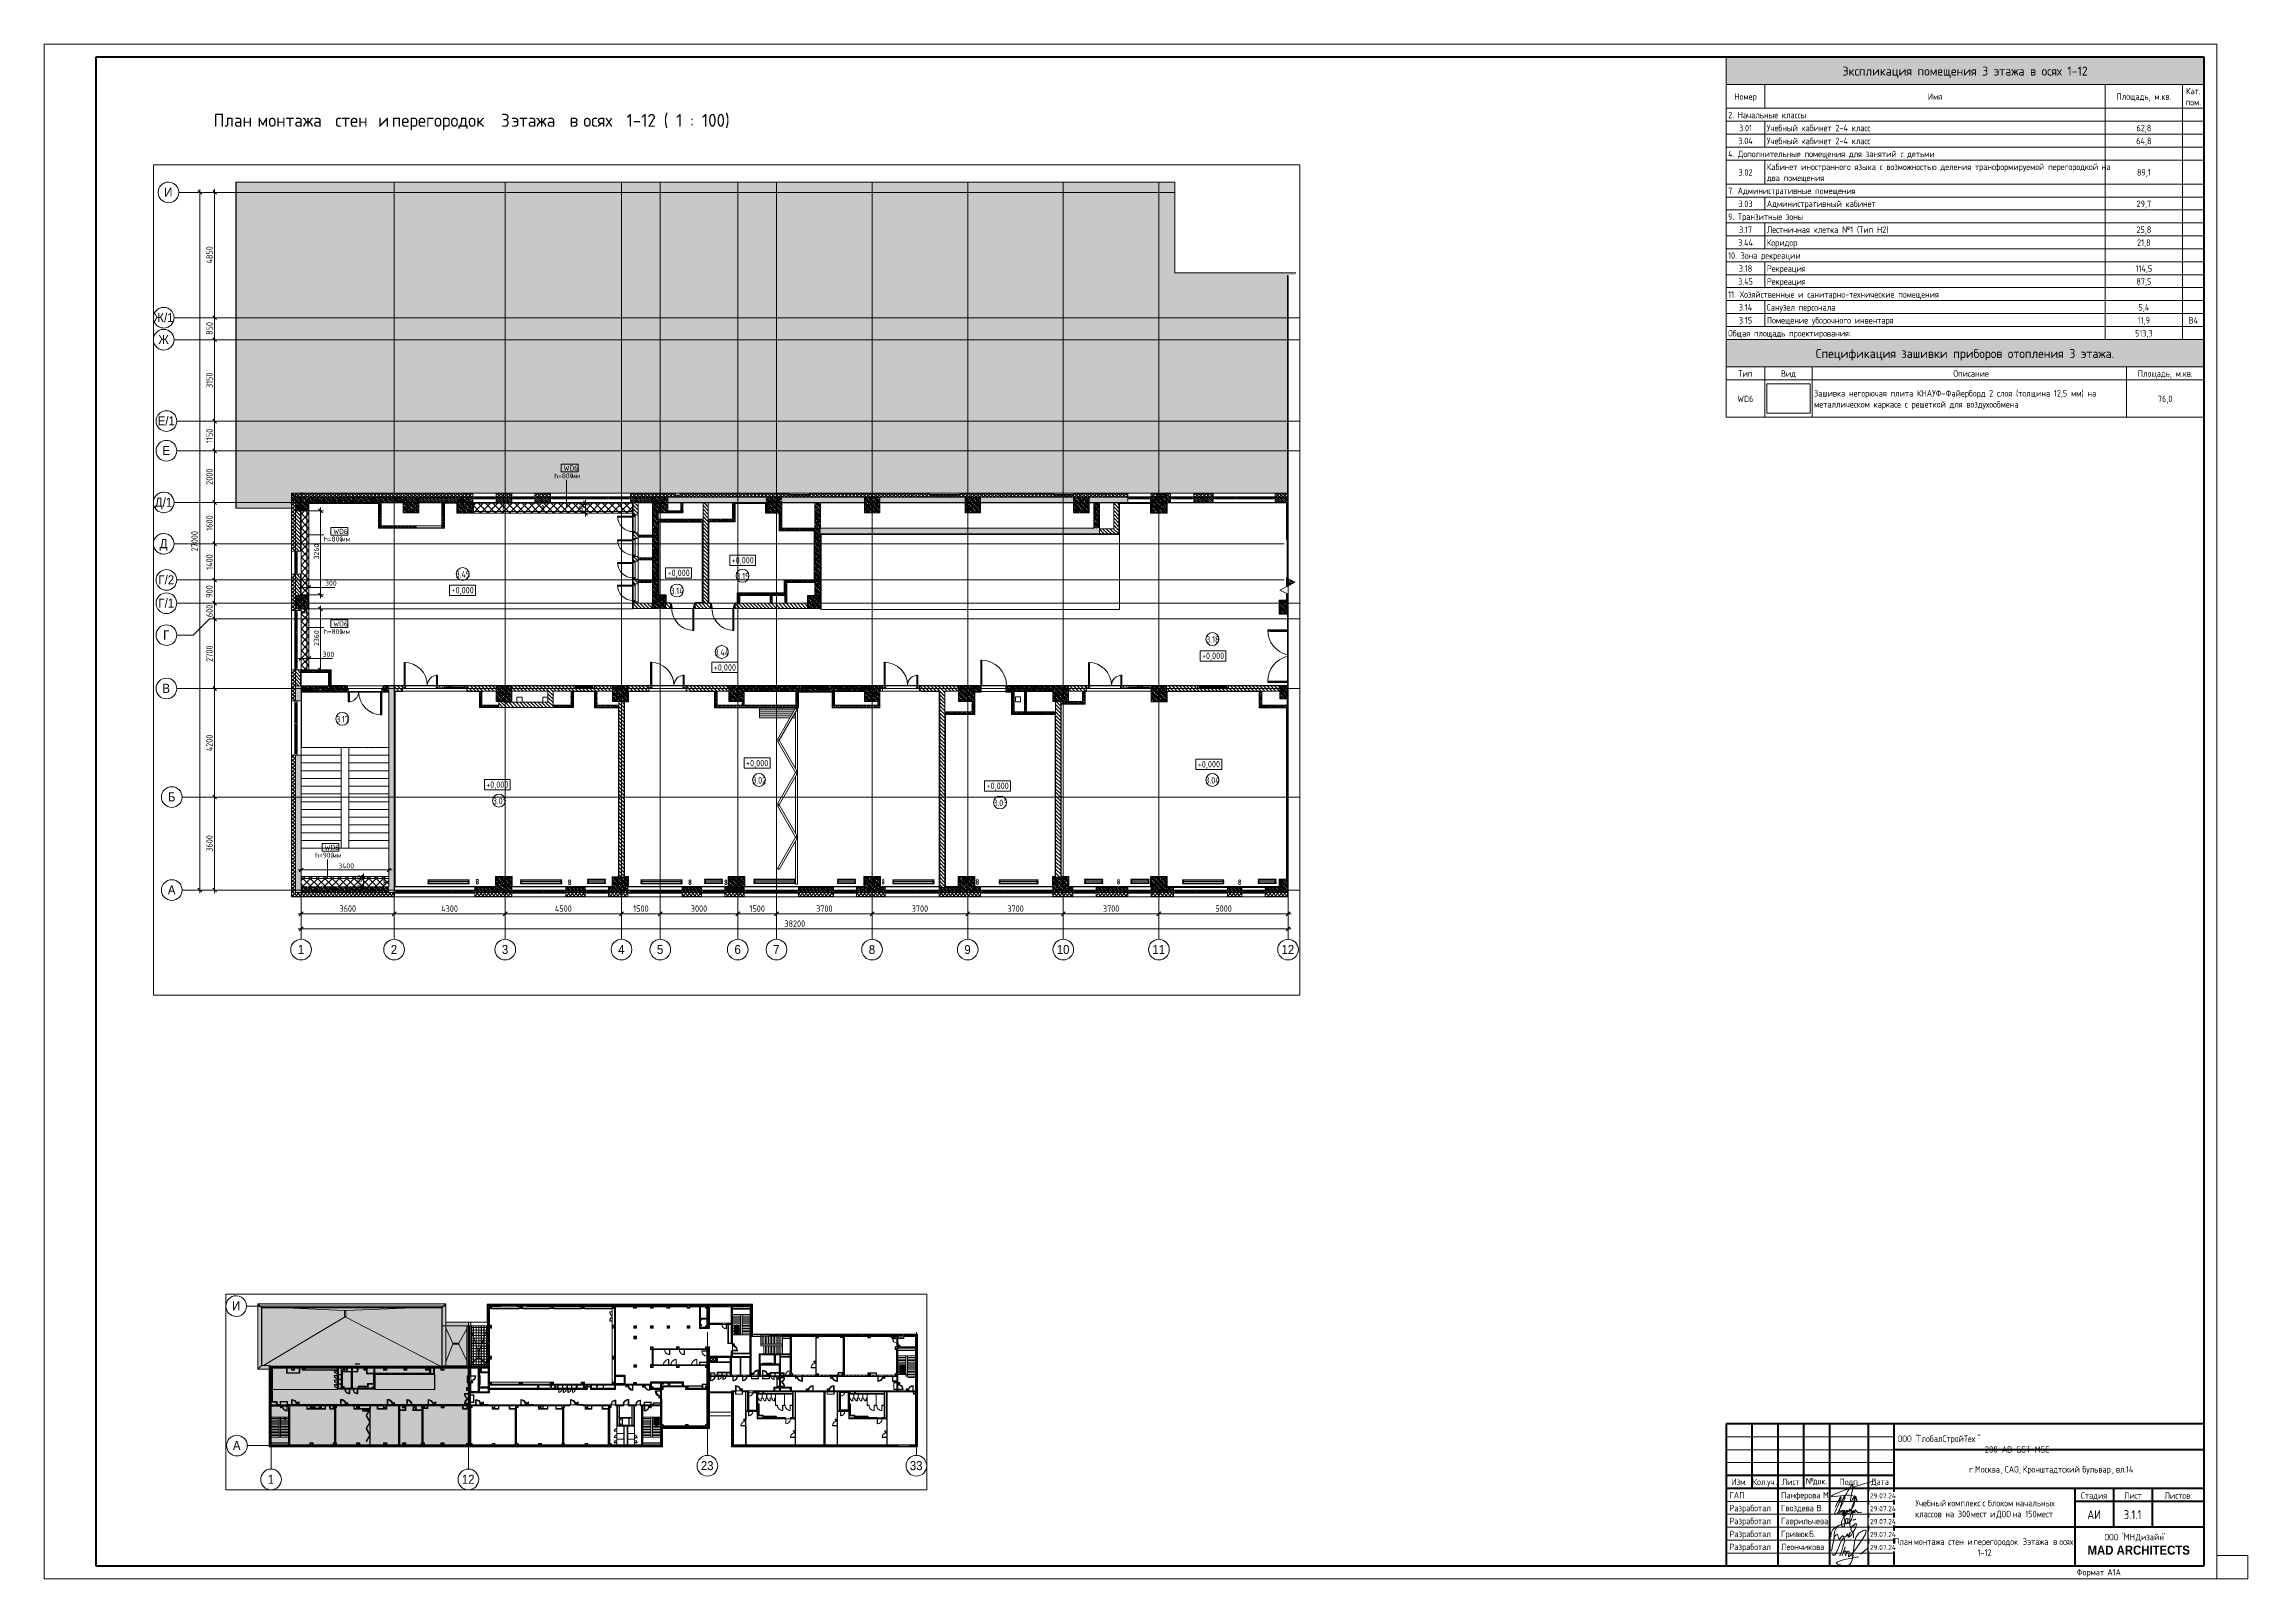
# Paper-space layout 'Layout1' of a CAD drawing. Header units: millimetres. Extents: x -841 to 12, y 0 to 594.
# The model-space entities are those that its viewports show. They can reach past a viewport. Long polylines and large blocks are cut down to what shows.
import ezdxf

# ---------------------------------------------------------------- set-up
doc = ezdxf.new("R2010")
doc.units = ezdxf.units.MM
doc.linetypes.add('200_ШТРИХ__ш1_п0_6_', pattern=[160, 100, -60])
doc.linetypes.add('Осевая', pattern=[3175, 635, -476.25, 1587.5, -476.25])
for name, color, linetype, lineweight in [('A-ANNO-DIMS', 7, 'Continuous', 9), ('A-ANNO-DIMS-100', 7, 'Continuous', 9), ('A-ANNO-NOTE', 7, 'Continuous', 9), ('A-AREA-IDEN', 7, 'Continuous', 9), ('A-DETL', 7, 'Continuous', 9), ('A-DETL-2', 7, 'Continuous', 5), ('A-DETL-GENF', 7, 'Continuous', 9), ('A-DETL-MBND-1', 7, '200_ШТРИХ__ш1_п0_6_', 9), ('A-DOOR-6', 7, 'Continuous', 5), ('A-GENM', 7, 'Continuous', 9), ('A-GENM-1', 7, 'Continuous', 5), ('A-GLAZ', 7, 'Continuous', 9), ('A-GLAZ-1', 7, 'Continuous', 5), ('A-GLAZ-CURT', 7, 'Continuous', 9), ('A-GLAZ-CURT-1', 7, 'Continuous', 5), ('A-GLAZ-CWMG', 7, 'Continuous', 9), ('A-GLAZ-CWMG-1', 7, 'Continuous', 5), ('A-ROOF-1', 7, 'Continuous', 5), ('A-ROOF-PATT', 7, 'Continuous', 5), ('A-WALL', 7, 'Continuous', 9), ('A-WALL-1', 7, 'Continuous', 13), ('A-WALL-3', 7, 'Continuous', 5), ('A-WALL-IDEN', 7, 'Continuous', 9), ('G-ANNO-DIMS', 7, 'Continuous', 9), ('G-ANNO-LEGN', 7, 'Continuous', 9), ('G-ANNO-SCHD', 7, 'Continuous', 9), ('G-ANNO-TTLB', 7, 'Continuous', 9), ('I-WALL', 7, 'Continuous', 9), ('I-WALL-3', 7, 'Continuous', 5), ('M-EQPM-2', 7, 'Continuous', 5), ('S-COLS', 7, 'Continuous', 9), ('S-COLS-2', 7, 'Continuous', 5), ('S-STRS', 7, 'Continuous', 9), ('S-STRS-1', 7, 'Continuous', 5), ('Оси', 7, 'Continuous', 9), ('Оси-1', 7, 'Continuous', 20), ('Оси-2', 7, 'Осевая', 9)]:
    doc.layers.add(name, color=color, linetype=linetype, lineweight=lineweight)
for name, color, linetype, lineweight, true_color in [('A-DETL-GENF-10', 7, 'Continuous', 5, 0xe2e2e2), ('A-DETL-GENF-4', 7, 'Continuous', 9, 0xd4d4d4), ('A-DETL-GENF-5', 7, 'Continuous', 9, 0xaaaaaa), ('A-DETL-GENF-6', 7, 'Continuous', 9, 0xe2e2e2), ('A-DETL-GENF-8', 7, 'Continuous', 5, 0xb7b7b7), ('A-DETL-GENF-9', 7, 'Continuous', 5, 0xaaaaaa), ('A-DETL-MBND-2', 7, '200_ШТРИХ__ш1_п0_6_', 9, 0xff80c0), ('A-DOOR-1', 7, 'Continuous', 9, 0xaaaaaa), ('A-DOOR-2', 7, 'Continuous', 9, 0xe2e2e2), ('A-DOOR-3', 7, 'Continuous', 5, 0xaaaaaa), ('A-DOOR-4', 7, 'Continuous', 5, 0xe2e2e2), ('A-DOOR-5', 7, 'Continuous', 5, 0xb7b7b7), ('A-DOOR-FRAM-1', 7, 'Continuous', 9, 0xe2e2e2), ('A-DOOR-FRAM-2', 7, 'Continuous', 9, 0xaaaaaa), ('A-DOOR-FRAM-3', 7, 'Continuous', 5, 0xe2e2e2), ('A-DOOR-FRAM-4', 7, 'Continuous', 5, 0xaaaaaa), ('A-DOOR-FRAM-5', 7, 'Continuous', 5, 0xb7b7b7), ('A-FLOR-1', 7, 'Continuous', 9, 0xaaaaaa), ('A-FLOR-2', 7, 'Continuous', 5, 0xb7b7b7), ('A-FLOR-3', 7, 'Continuous', 5, 0xaaaaaa), ('A-GENM-2', 7, 'Continuous', 5, 0x737373), ('A-GENM-3', 7, 'Continuous', 5, 0xa1a1a1), ('A-GENM-4', 7, 'Continuous', 5, 0xe2ddcd), ('A-GLAZ-2', 7, 'Continuous', 5, 0x737373), ('A-GLAZ-CURT-2', 7, 'Continuous', 5, 0x737373), ('A-GLAZ-CWMG-2', 7, 'Continuous', 5, 0x383e42), ('A-GLAZ-CWMG-3', 7, 'Continuous', 5, 0x737373), ('A-WALL-2', 7, 'Continuous', 9, 0xff80c0), ('A-WALL-4', 7, 'Continuous', 5, 0x737373), ('A-WALL-5', 7, 'Continuous', 9, 0x737373), ('A-WALL-6', 7, 'Continuous', 5, 0xa1a1a1), ('I-WALL-1', 7, 'Continuous', 9, 0x787878), ('I-WALL-2', 7, 'Continuous', 9, 0xe7e7e7), ('I-WALL-4', 7, 'Continuous', 5, 0x737373), ('I-WALL-5', 7, 'Continuous', 5, 0x787878), ('M-EQPM-1', 7, 'Continuous', 9, 0xaaaaaa), ('S-COLS-1', 7, 'Continuous', 5, 0x737373), ('S-STRS-2', 7, 'Continuous', 5, 0x737373)]:
    doc.layers.add(name, color=color, linetype=linetype, lineweight=lineweight, true_color=true_color)
doc.layers.add('A-DETL-GENF-7', color=7, linetype='Continuous', lineweight=9, true_color=0xc0c0c0, transparency=0.4)
doc.layers.add('G-ANNO-NPLT', color=7, linetype='Continuous', plot=False)
doc.styles.add('Arial', font='arial.ttf', dxfattribs={"width": 0.9, "height": 350})
doc.styles.add('Arial_1', font='arial.ttf', dxfattribs={"width": 0.9, "height": 1750})
doc.styles.add('Arial_B', font='', dxfattribs={"width": 0.9, "height": 3.5})
doc.styles.add('GOST Common_10', font='GOST_Common.ttf', dxfattribs={"width": 0.9, "height": 3.5})
doc.styles.add('GOST Common_11', font='GOST_Common.ttf', dxfattribs={"width": 0.9, "height": 2})
doc.styles.add('GOST Common_5', font='GOST_Common.ttf', dxfattribs={"width": 0.9, "height": 250})
doc.styles.add('GOST Common_6', font='GOST_Common.ttf', dxfattribs={"width": 0.9, "height": 200})
doc.styles.add('GOST Common_7', font='GOST_Common.ttf', dxfattribs={"height": 5})
doc.styles.add('GOST Common_8', font='GOST_Common.ttf', dxfattribs={"height": 3.5})
doc.styles.add('GOST Common_9', font='GOST_Common.ttf', dxfattribs={"width": 0.9, "height": 2.5})
doc.styles.add('ISOCPEUR', font='isocpeur.ttf', dxfattribs={"width": 0.9, "height": 250})
doc.styles.add('ISOCPEUR_1', font='isocpeur.ttf', dxfattribs={"width": 0.9, "height": 200})
doc.styles.get('Arial_B').set_extended_font_data('Arial', bold=True)
doc.dimstyles.new('ISO-2_0_0_9К_Средний_округл2', dxfattribs={"dimscale": 304.8, "dimtxt": 199.196235, "dimasz": 0.492126, "dimexe": 0.393701, "dimexo": 0, "dimgap": 0, "dimtad": 1, "dimdec": 0, "dimrnd": 10, "dimzin": 0, "dimdsep": 46, "dimtxsty": 'ISOCPEUR_1', "dimblk1": 'OBLIQUE', "dimblk2": 'OBLIQUE', "dimsah": 1, "dimcen": 0.09, "dimdle": 0.393701, "dimazin": 0, "dimtfac": 1, "dimtdec": 4, "dimtix": 1, "dimtmove": 1, "dimatfit": 3, "dimfxl": 1, "dimtvp": 1, "dimtolj": 1, "dimtzin": 0, "dimarcsym": 2})
doc.dimstyles.new('ISO-2_0_0_9К_Средний_округл2_1', dxfattribs={"dimscale": 304.8, "dimtxt": 199.196235, "dimasz": 0.492126, "dimexe": 0.393701, "dimexo": 0, "dimgap": 0, "dimtad": 1, "dimdec": 0, "dimrnd": 10, "dimzin": 0, "dimdsep": 46, "dimtxsty": 'ISOCPEUR_1', "dimblk1": 'OBLIQUE', "dimblk2": 'OBLIQUE', "dimsah": 1, "dimcen": 0.09, "dimdle": 0.393701, "dimazin": 0, "dimtfac": 1, "dimtdec": 4, "dimtix": 1, "dimtmove": 0, "dimatfit": 3, "dimfxl": 1, "dimtvp": 1, "dimtolj": 1, "dimtzin": 0, "dimarcsym": 2})
doc.dimstyles.new('ISO-2_5_0_9К_БОЛЬШОЙ', dxfattribs={"dimscale": 304.8, "dimtxt": 248.995294, "dimasz": 0.492126, "dimexe": 0.393701, "dimexo": 0.984252, "dimgap": 0, "dimtad": 1, "dimdec": 0, "dimrnd": 10, "dimzin": 0, "dimdsep": 46, "dimtxsty": 'ISOCPEUR', "dimblk1": 'OBLIQUE', "dimblk2": 'OBLIQUE', "dimsah": 1, "dimcen": 0.09, "dimdle": 0.393701, "dimazin": 0, "dimtfac": 1, "dimtdec": 4, "dimtix": 1, "dimtmove": 0, "dimatfit": 3, "dimfxl": 1, "dimtvp": 1, "dimtolj": 1, "dimtzin": 0, "dimarcsym": 2})
picture_1 = doc.add_image_def('image1.png', size_in_pixel=(121, 82))
pattern_1 = [(135, (23318.383, 0), (-35.35534, -35.35534), [])]
pattern_2 = [(135, (23318.38, 0), (-70.71068, -70.71068), [])]
pattern_3 = [(45, (23318.38, 0), (-70.71068, 70.71068), []), (135, (23318.38, 0), (-70.71068, -70.71068), [])]
pattern_4 = [(45, (23318.38, 0), (-57.02463, 57.02463), []), (45, (23375.41, 0), (-57.02463, 57.02463), [100.806, -20.161, 3.353, -16.808])]
pattern_5 = [(135, (1826.41, 164.685), (-14.14214, -14.14214), []), (225, (1826.41, 164.685), (14.14214, -14.14214), [])]
pattern_6 = [(45, (-296.384, 164.685), (-14.1421, 14.1421), []), (135, (-296.384, 164.685), (-14.1421, -14.1421), [])]
pattern_7 = [(135, (23318.38, 0), (-75.43415, -75.43415), [106.68, -17.78, 3.556, -17.78]), (135, (23318.38, 75.39), (-75.43415, -75.43415), []), (50, (23318.38, 0), (127.52922, -11.15758), [13.335, -146.685]), (355, (23318.38, 0), (-24.66966, 133.74002), [10.668, -117.348]), (100.451, (23329.01, -0.93), (102.85973, 122.58178), [11.333, -124.663]), (46.184, (23318.38, 35.56), (189.75516, -29.43036), [20.002, -220.027]), (96.636, (23334.2, 33.1), (166.1822, 173.1996), [17, -186.995]), (351.184, (23318.38, 35.56), (166.1839, 173.1976), [16.002, -176.022]), (21, (23336.16, 26.67), (106.13027, -71.58603), [13.335, -146.685]), (326, (23336.16, 26.67), (43.26188, 128.93175), [10.668, -117.348]), (71.451, (23345.01, 20.7), (149.39198, 57.34505), [11.333, -124.663]), (37.5, (23318.383, 0), (2.16223, 59.188357), [3.353, -112.573, 3.353, -115.773, -117.792]), (37.5, (23318.383, 0), (2.16223, 59.188357), [-235.052, 3.353, -114.44]), (7.5, (23318.383, 0), (46.77386, 70.12615), [3.353, -64.567, 3.353, -109.906, -44.894]), (7.5, (23318.383, 0), (46.77386, 70.12615), [-181.178, 3.353, -41.542]), (327.5, (23278.734, 0), (94.91367, -4.010093), [3.353, -41.097, 3.353, -135.331, -184.023]), (327.5, (23278.734, 0), (94.91367, -4.010093), [-183.134, 3.353, -180.67]), (317.5, (23260.954, 0), (103.69057, 17.79882), [3.353, -54.432, 3.353, -88.748, -130.683]), (317.5, (23260.954, 0), (103.69057, 17.79882), [-149.885, 3.353, -127.33])]
pattern_8 = [(45, (23318.383, 0), (-35.35534, 35.35534), [])]
pattern_9 = [(135, (1951.41, 164.685), (-14.14214, -14.14214), []), (225, (1951.41, 164.685), (14.14214, -14.14214), [])]
pattern_10 = [(45, (-171.384, 164.685), (-14.1421, 14.1421), []), (135, (-171.384, 164.685), (-14.1421, -14.1421), [])]
pattern_11 = [(135, (1751.41, 174.685), (-14.14214, -14.14214), []), (225, (1751.41, 174.685), (14.14214, -14.14214), [])]
pattern_12 = [(45, (-371.384, 174.685), (-14.1421, 14.1421), []), (135, (-371.384, 174.685), (-14.1421, -14.1421), [])]
pattern_13 = [(45, (27406.78, 11912.37), (-141.4214, 141.4214), []), (135, (27406.78, 11912.37), (-141.4214, -141.4214), [])]
pattern_14 = [(315, (22768.78, 26903.37), (141.4214, 141.4214), []), (45, (22768.78, 26903.37), (-141.4214, 141.4214), [])]
pattern_15 = [(315, (25668.78, 26903.37), (141.4214, 141.4214), []), (45, (25668.78, 26903.37), (-141.4214, 141.4214), [])]
pattern_16 = [(225, (124565, 18932.5), (141.421, -141.421), []), (315, (124565, 18932.5), (141.421, 141.421), [])]
pattern_17 = [(45, (84266.1, 0), (-285.1231, 285.1231), []), (45, (84551.2, 0), (-285.1231, 285.1231), [504.031, -100.806, 16.764, -84.042])]
pattern_18 = [(135, (84266.1, 0), (-176.7767, -176.7767), [])]
pattern_19 = [(135, (84266.1, 0), (-353.5534, -353.5534), [])]
pattern_20 = [(45, (84266.1, 0), (-353.5534, 353.5534), []), (135, (84266.1, 0), (-353.5534, -353.5534), [])]
pattern_21 = [(45, (84266.1, 0), (-176.7767, 176.7767), [])]
pattern_22 = [(135, (84266.1, 0), (-377.1708, -377.1708), [533.4, -88.9, 17.78, -88.9]), (135, (84266.1, 376.94), (-377.1708, -377.1708), []), (50, (84266.1, 0), (637.6445, -55.7866), [66.675, -733.425]), (355, (84266.1, 0), (-123.3494, 668.6992), [53.34, -586.74]), (100.451, (84319.2, -4.65), (514.299, 612.908), [56.665, -623.315]), (46.184, (84266.1, 177.8), (948.7764, -147.1497), [100.012, -1100.137]), (96.636, (84345.2, 165.5), (830.909, 865.997), [84.998, -934.973]), (351.184, (84266.1, 177.8), (830.918, 865.988), [80.01, -880.11]), (21, (84355, 133.35), (530.6506, -357.9283), [66.675, -733.425]), (326, (84355, 133.35), (216.308, 644.6585), [53.34, -586.74]), (71.451, (84399.2, 103.5), (746.9596, 286.7243), [56.665, -623.315]), (37.5, (84266.1, 0), (10.81053, 295.9426), [16.764, -562.864, 16.764, -578.866, -588.962]), (37.5, (84266.1, 0), (10.81053, 295.9426), [-1175.258, 16.764, -572.198]), (7.5, (84266.1, 0), (233.8692, 350.63175), [16.764, -322.834, 16.764, -549.529, -224.472]), (7.5, (84266.1, 0), (233.8692, 350.63175), [-905.891, 16.764, -207.708]), (327.5, (84067.84, 0), (474.5678, -20.0513), [16.764, -205.486, 16.764, -676.656, -920.115]), (327.5, (84067.84, 0), (474.5678, -20.0513), [-915.67, 16.764, -903.351]), (317.5, (83978.94, 0), (518.4522, 88.9934), [16.764, -272.161, 16.764, -443.738, -653.415]), (317.5, (83978.94, 0), (518.4522, 88.9934), [-749.427, 16.764, -636.651])]
pattern_23 = [(135, (1826.41, 174.685), (-14.14214, -14.14214), []), (225, (1826.41, 174.685), (14.14214, -14.14214), [])]
pattern_24 = [(45, (-296.384, 174.685), (-14.1421, 14.1421), []), (135, (-296.384, 174.685), (-14.1421, -14.1421), [])]
pattern_25 = [(45, (84266.1, 0), (-427.6843, 427.6843), []), (45, (84551.2, 0), (-427.6843, 427.6843), [])]
pattern_26 = [(135, (1776.41, 174.685), (-14.14214, -14.14214), []), (225, (1776.41, 174.685), (14.14214, -14.14214), [])]
pattern_27 = [(45, (-346.384, 174.685), (-14.1421, 14.1421), []), (135, (-346.384, 174.685), (-14.1421, -14.1421), [])]
pattern_28 = [(135, (1576.41, 164.685), (-14.14214, -14.14214), []), (225, (1576.41, 164.685), (14.14214, -14.14214), [])]
pattern_29 = [(45, (-546.384, 164.685), (-14.1421, 14.1421), []), (135, (-546.384, 164.685), (-14.1421, -14.1421), [])]
pattern_30 = [(45, (-38240, -150), (-285.123, 285.123), []), (45, (-37954.88, -150), (-285.123, 285.123), [504.031, -100.806, 16.764, -84.042])]
pattern_31 = [(45, (-38240, -7650), (-285.123, 285.123), []), (45, (-37954.88, -7650), (-285.123, 285.123), [504.031, -100.806, 16.764, -84.042])]
pattern_32 = [(45, (-38240, -10950), (-285.123, 285.123), []), (45, (-37954.88, -10950), (-285.123, 285.123), [504.031, -100.806, 16.764, -84.042])]
pattern_33 = [(45, (84266.1, 0), (-530.33, 530.33), []), (135, (84266.1, 0), (-530.33, -530.33), [])]

psp = doc.layouts.get("Layout1")

# ---------------------------------------------------------------- texts
at = {"layer": 'G-ANNO-SCHD', "line_spacing_factor": 1.022761}
for s, insert, char_height, width, attachment_point, style in [('Экспликация помещения 3 этажа в осях 1-12', (-97.48, 585.3), 3.5, 115.0497, 2, 'GOST Common_8'), ('Номер', (-182.45, 574.92), 2.5, 9.896, 2, 'GOST Common_9'), ('Имя', (-109.12, 574.92), 2.5, 6.1548, 2, 'GOST Common_9'), ('Площадь, м.кв.', (-28.28, 574.92), 2.5, 23.8349, 2, 'GOST Common_9'), ('Кат.\\Pпом.', (-9.14, 577.05), 2.5, 7.5125, 2, 'GOST Common_9'), ('2. Начальные классы', (-189.2, 567.77), 2.5, 33.7611, 1, 'GOST Common_9'), ('3.04', (-182.45, 557.75), 2.5, 6.6979, 2, 'GOST Common_9'), ('3.01', (-182.45, 562.76), 2.5, 5.9135, 2, 'GOST Common_9'), ('Учебный кабинет 2-4 класс', (-174.2, 562.76), 2.5, 45.3768, 1, 'GOST Common_9'), ('Учебный кабинет 2-4 класс', (-174.2, 557.75), 2.5, 45.3768, 1, 'GOST Common_9'), ('64,8', (-28.28, 557.75), 2.5, 6.8186, 2, 'GOST Common_9'), ('62,8', (-28.28, 562.76), 2.5, 6.5471, 2, 'GOST Common_9'), ('4. Дополнительные помещения для занятий с детьми', (-189.2, 552.74), 2.5, 87.103, 1, 'GOST Common_9'), ('Кабинет иностранного языка с возможностью деления трансформируемой перегородкой на\\Pдва помещения', (-174.2, 547.73), 2.5, 151.0951, 1, 'GOST Common_9'), ('7. Административные помещения', (-189.2, 538.46), 2.5, 54.6091, 1, 'GOST Common_9'), ('3.02', (-182.45, 545.6), 2.5, 6.4264, 2, 'GOST Common_9'), ('89,1', (-28.28, 545.6), 2.5, 6.0341, 2, 'GOST Common_9'), ('3.03', (-182.45, 533.44), 2.5, 6.4264, 2, 'GOST Common_9'), ('Административный кабинет', (-174.2, 533.44), 2.5, 46.9759, 1, 'GOST Common_9'), ('29,7', (-28.28, 533.44), 2.5, 6.5471, 2, 'GOST Common_9'), ('9. Транзитные зоны', (-189.2, 528.43), 2.5, 32.1318, 1, 'GOST Common_9'), ('3.17', (-182.45, 523.42), 2.5, 5.9135, 2, 'GOST Common_9'), ('Лестничная клетка №1 (Тип Н2)', (-174.2, 523.42), 2.5, 51.9842, 1, 'GOST Common_9'), ('25,8', (-28.28, 523.42), 2.5, 6.5471, 2, 'GOST Common_9'), ('10. Зона рекреации', (-189.2, 513.4), 2.5, 31.1966, 1, 'GOST Common_9'), ('3.44', (-182.45, 518.41), 2.5, 6.9694, 2, 'GOST Common_9'), ('Коридор', (-174.2, 518.41), 2.5, 13.3656, 1, 'GOST Common_9'), ('21,8', (-28.28, 518.41), 2.5, 6.0341, 2, 'GOST Common_9'), ('3.45', (-182.45, 503.37), 2.5, 6.6979, 2, 'GOST Common_9'), ('3.18', (-182.45, 508.39), 2.5, 5.9135, 2, 'GOST Common_9'), ('Рекреация', (-174.2, 508.39), 2.5, 17.6499, 1, 'GOST Common_9'), ('Рекреация', (-174.2, 503.37), 2.5, 17.6499, 1, 'GOST Common_9'), ('114,5', (-28.28, 508.39), 2.5, 7.6634, 2, 'GOST Common_9'), ('87,5', (-28.28, 503.37), 2.5, 6.5471, 2, 'GOST Common_9'), ('11. Хозяйственные и санитарно-технические помещения', (-189.2, 498.36), 2.5, 92.8052, 1, 'GOST Common_9'), ('3.14', (-182.45, 493.35), 2.5, 6.185, 2, 'GOST Common_9'), ('3.15', (-182.45, 488.34), 2.5, 5.9135, 2, 'GOST Common_9'), ('Санузел персонала', (-174.2, 493.35), 2.5, 31.3172, 1, 'GOST Common_9'), ('Помещение уборочного инвентаря', (-174.2, 488.34), 2.5, 56.4193, 1, 'GOST Common_9'), ('11,9', (-28.28, 488.34), 2.5, 5.5212, 2, 'GOST Common_9'), ('5,4', (-28.28, 493.35), 2.5, 4.948, 2, 'GOST Common_9'), ('В4', (-9.14, 488.34), 2.5, 4.2842, 2, 'GOST Common_9'), ('Общая площадь проектирования:', (-189.2, 483.33), 2.5, 54.5789, 1, 'GOST Common_9'), ('513,3', (-28.28, 483.33), 2.5, 7.9047, 2, 'GOST Common_9'), ('Спецификация зашивки приборов отопления 3 этажа.', (-97.52, 475.99), 3.5, 139.1662, 2, 'GOST Common_8'), ('Тип', (-182.5, 467.73), 2.5, 5.8833, 2, 'GOST Common_9'), ('Вид', (-165.84, 467.73), 2.5, 5.8833, 2, 'GOST Common_9'), (' Описание', (-95.86, 467.73), 2.5, 16.2017, 2, 'GOST Common_9'), ('Площадь, м.кв.', (-20.03, 467.73), 2.5, 23.8349, 2, 'GOST Common_9'), ('WD6', (-182.5, 457.96), 2.5, 6.9694, 2, 'GOST Common_9'), ('Зашивка негорючая плита КНАУФ-Файерборд 2 слоя (толщина 12,5 мм) на\\Pметаллическом каркасе с решеткой для воздухообмена', (-155.93, 460.09), 2.5, 122.101, 1, 'GOST Common_9'), ('76,0', (-20.03, 457.96), 2.5, 6.5471, 2, 'GOST Common_9')]:
    psp.add_mtext(s, dxfattribs=dict(at, insert=insert, char_height=char_height, width=width, attachment_point=attachment_point, style=style))
at = {"layer": 'G-ANNO-TTLB', "attachment_point": 1}
for s, insert, char_height, width, style in [('План', (-775.37, 566.99), 5, 18.4388, 'GOST Common_7'), ('\\fGOST Common|b0|i0|c204|p34|; ', (-760.15, 566.99), 5, 2.0844, 'GOST Common_7'), ('монтажа', (-758.43, 566.99), 5, 34.4726, 'GOST Common_7'), ('\\fGOST Common|b0|i0|c204|p34|; ', (-729.99, 566.99), 5, 2.0844, 'GOST Common_7'), ('стен', (-728.27, 566.99), 5, 17.9578, 'GOST Common_7'), ('\\fGOST Common|b0|i0|c204|p34|; ', (-713.45, 566.99), 5, 2.0844, 'GOST Common_7'), ('\\fGOST Common|b0|i0|c204|p34|;и', (-711.73, 566.99), 5, 4.3291, 'GOST Common_7'), ('\\fGOST Common|b0|i0|c204|p34|; ', (-708.16, 566.99), 5, 2.0844, 'GOST Common_7'), ('перегородок', (-706.44, 566.99), 5, 47.6202, 'GOST Common_7'), (' 3 ', (-667.15, 566.99), 5, 8.4979, 'GOST Common_7'), ('этажа', (-660.14, 566.99), 5, 25.2532, 'GOST Common_7'), ('\\fGOST Common|b0|i0|c204|p34|; ', (-639.3, 566.99), 5, 2.0844, 'GOST Common_7'), ('\\fGOST Common|b0|i0|c204|p34|;в', (-637.58, 566.99), 5, 4.3291, 'GOST Common_7'), ('\\fGOST Common|b0|i0|c204|p34|; ', (-634.01, 566.99), 5, 2.0844, 'GOST Common_7'), ('осях', (-632.29, 566.99), 5, 16.6751, 'GOST Common_7'), (' 1-12 ( 1 : 100)', (-618.53, 566.99), 5, 47.0591, 'GOST Common_7'), ('ООО', (-123.53, 55.52), 2.5, 6.4937, 'GOST Common_9'), (' "', (-118.17, 55.52), 2.5, 2.5975, 'GOST Common_9'), ('ГлобалСтройТех', (-116.03, 55.52), 2.5, 28.2114, 'GOST Common_9'), ('"                                                                               288-AB-GST-MSC', (-92.75, 55.52), 2.5, 105.1974, 'GOST Common_9'), ('\\fGOST Common|b0|i0|c204|p34|;\\W.9;г', (-95.9, 43.66), 2.5, 1.9481, 'GOST Common_9'), ('Москва', (-93.64, 43.66), 2.5, 12.1215, 'GOST Common_9'), ('САО', (-82.09, 43.66), 2.5, 6.5658, 'GOST Common_9'), ('Кронштадтский', (-75.12, 43.66), 2.5, 26.9848, 'GOST Common_9'), ('\\fGOST Common|b0|i0|c204|p34|;\\W.9; ', (-52.86, 43.66), 2.5, 0.938, 'GOST Common_9'), ('бульвар', (-52.08, 43.66), 2.5, 13.8532, 'GOST Common_9'), ('вл', (-39.11, 43.66), 2.5, 3.8962, 'GOST Common_9'), ('.14', (-35.89, 43.66), 2.5, 4.3291, 'GOST Common_9'), ('\\fGOST Common|b0|i0|c204|p34|;\\W.9;.', (-94.29, 43.66), 2.5, 0.7937, 'GOST Common_9'), (', ', (-83.64, 43.66), 2.5, 1.8759, 'GOST Common_9'), (', ', (-76.67, 43.66), 2.5, 1.8759, 'GOST Common_9'), (', ', (-40.65, 43.66), 2.5, 1.8759, 'GOST Common_9'), ('Учебный', (-116.7, 30.59), 2.5, 14.0696, 'GOST Common_9'), ('классов', (-116.82, 26.36), 2.5, 13.2759, 'GOST Common_9'), ('\\fGOST Common|b0|i0|c204|p34|;\\W.9; ', (-105.87, 26.36), 2.5, 0.938, 'GOST Common_9'), ('\\fGOST Common|b0|i0|c204|p34|;\\W.9; ', (-105.1, 30.59), 2.5, 0.938, 'GOST Common_9'), ('на', (-105.1, 26.36), 2.5, 4.1127, 'GOST Common_9'), ('комплекс', (-104.32, 30.59), 2.5, 15.5127, 'GOST Common_9'), (' 300 ', (-101.7, 26.36), 2.5, 7.7203, 'GOST Common_9'), ('мест', (-95.33, 26.36), 2.5, 8.2253, 'GOST Common_9'), ('\\fGOST Common|b0|i0|c204|p34|;\\W.9; ', (-91.52, 30.59), 2.5, 0.938, 'GOST Common_9'), ('\\fGOST Common|b0|i0|c204|p34|;\\W.9;с', (-90.75, 30.59), 2.5, 1.6595, 'GOST Common_9'), ('\\fGOST Common|b0|i0|c204|p34|;\\W.9; ', (-89.38, 30.59), 2.5, 0.938, 'GOST Common_9'), ('\\fGOST Common|b0|i0|c204|p34|;\\W.9; ', (-88.55, 26.36), 2.5, 0.938, 'GOST Common_9'), ('блоком', (-88.61, 30.59), 2.5, 11.9051, 'GOST Common_9'), ('\\fGOST Common|b0|i0|c204|p34|;\\W.9;и', (-87.77, 26.36), 2.5, 1.9481, 'GOST Common_9'), ('\\fGOST Common|b0|i0|c204|p34|;\\W.9; ', (-86.17, 26.36), 2.5, 0.938, 'GOST Common_9'), ('ДОО', (-85.39, 26.36), 2.5, 6.7823, 'GOST Common_9'), ('\\fGOST Common|b0|i0|c204|p34|;\\W.9; ', (-79.8, 26.36), 2.5, 0.938, 'GOST Common_9'), ('на', (-79.02, 26.36), 2.5, 4.1127, 'GOST Common_9'), ('\\fGOST Common|b0|i0|c204|p34|;\\W.9; ', (-78.78, 30.59), 2.5, 0.938, 'GOST Common_9'), ('начальных', (-78.01, 30.59), 2.5, 18.1823, 'GOST Common_9'), (' 150 ', (-75.63, 26.36), 2.5, 7.143, 'GOST Common_9'), ('мест', (-69.73, 26.36), 2.5, 8.2253, 'GOST Common_9'), ('АИ', (-50.19, 26.62), 3.5, 6.5658, 'GOST Common_10'), ('3.1.1', (-36.09, 26.62), 3.5, 8.7304, 'GOST Common_10'), ('План', (-124.95, 15.66), 2.5, 8.2253, 'GOST Common_9'), ('\\fGOST Common|b0|i0|c204|p34|;\\W.9; ', (-118.16, 15.66), 2.5, 0.938, 'GOST Common_9'), ('монтажа', (-117.39, 15.66), 2.5, 15.2962, 'GOST Common_9'), ('\\fGOST Common|b0|i0|c204|p34|;\\W.9; ', (-104.77, 15.66), 2.5, 0.938, 'GOST Common_9'), ('стен', (-104, 15.66), 2.5, 8.0089, 'GOST Common_9'), ('\\fGOST Common|b0|i0|c204|p34|;\\W.9; ', (-97.39, 15.66), 2.5, 0.938, 'GOST Common_9'), ('\\fGOST Common|b0|i0|c204|p34|;\\W.9;и', (-96.61, 15.66), 2.5, 1.9481, 'GOST Common_9'), ('\\fGOST Common|b0|i0|c204|p34|;\\W.9; ', (-95.01, 15.66), 2.5, 0.938, 'GOST Common_9'), ('перегородок', (-94.23, 15.66), 2.5, 21.4291, 'GOST Common_9'), ('1-12', (-92.63, 11.42), 2.5, 6.638, 'GOST Common_9'), (' 3 ', (-76.55, 15.66), 2.5, 3.824, 'GOST Common_9'), ('этажа', (-73.4, 15.66), 2.5, 11.1835, 'GOST Common_9'), ('\\fGOST Common|b0|i0|c204|p34|;\\W.9; ', (-64.17, 15.66), 2.5, 0.938, 'GOST Common_9'), ('\\fGOST Common|b0|i0|c204|p34|;\\W.9;в', (-63.4, 15.66), 2.5, 1.9481, 'GOST Common_9'), ('\\fGOST Common|b0|i0|c204|p34|;\\W.9; ', (-61.79, 15.66), 2.5, 0.938, 'GOST Common_9'), ('осях', (-61.01, 15.66), 2.5, 7.5038, 'GOST Common_9')]:
    psp.add_mtext(s, dxfattribs=dict(at, insert=insert, char_height=char_height, width=width, style=style))

msp = doc.modelspace()

# ---------------------------------------------------------------- texts
at = {"layer": 'A-AREA-IDEN', "char_height": 250, "attachment_point": 1, "style": 'GOST Common_5'}
for s, insert, width in [('3.45', (29406.9, 12341.2), 685.443), ('3.15', (40271, 12269.9), 606.076), ('3.14', (37721, 11700.9), 627.721), ('3.18', (58458.6, 9821.5), 606.076), ('3.44', (39426.2, 9321.5), 707.088), ('3.17', (24780.7, 6735), 606.076), ('3.02', (40886.9, 4370.2), 663.797), ('3.04', (58425.7, 4370.2), 685.443), ('3.01', (30845.1, 3569.6), 606.076), ('3.03', (50216.8, 3496.5), 663.797)]:
    msp.add_mtext(s, dxfattribs=dict(at, insert=insert, width=width))
at = {"layer": 'A-WALL-IDEN', "char_height": 200, "attachment_point": 1, "style": 'GOST Common_6'}
for s, insert, width in [('WD6', (33583.6, 16430.6), 584.43), ('h=800', (33224.3, 16133.6), 793.671), ('мм', (33879.1, 16133.6), 360.759), ('WD6', (24670.7, 13980.5), 584.43), ('h=800', (24311.3, 13683.6), 793.671), ('мм', (24966.2, 13683.6), 360.759), ('WD6', (24670.7, 10401.4), 584.43), ('h=800', (24311.3, 10104.5), 793.671), ('мм', (24966.2, 10104.5), 360.759), ('WD6', (24332.1, 1745), 584.43), ('h=900', (23972.8, 1448.1), 793.671), ('мм', (24627.6, 1448.1), 360.759)]:
    msp.add_mtext(s, dxfattribs=dict(at, insert=insert, width=width))
at = {"layer": 'G-ANNO-DIMS', "char_height": 250, "width": 1028.823, "attachment_point": 1, "line_spacing_factor": 1.022761, "style": 'GOST Common_5'}
for insert in [(40090.8, 12890), (37609.2, 12401.9), (29248.9, 11730.6), (58295.5, 9189.6), (39399.2, 8740.4), (40648.1, 5038.3), (58134, 4993), (30591.4, 4204.3), (49956, 4159.1)]:
    msp.add_mtext('+0,000', dxfattribs=dict(at, insert=insert))
at = {"layer": 'Оси', "attachment_point": 1}
for s, insert, char_height, width, style in [('\\fArial|b0|i0|c204|p34|;\\W.9;И', (76819.4, 27905.2), 1750, 1948.101, 'Arial_1'), ('\\fArial|b0|i0|c204|p34|;\\W.9;И', (18129.6, 27181), 350, 389.62, 'Arial'), ('/1', (18125.4, 22331), 350, 454.557, 'Arial'), ('\\fArial|b0|i0|c204|p34|;\\W.9;Ж', (17714.7, 22331), 350, 497.848, 'Arial'), ('\\fArial|b0|i0|c204|p34|;\\W.9;Ж', (17902.3, 21481), 350, 497.848, 'Arial'), ('/1', (18173.6, 18331), 350, 454.557, 'Arial'), ('\\fArial|b0|i0|c204|p34|;\\W.9;Е', (17875.9, 18331), 350, 360.759, 'Arial'), ('\\fArial|b0|i0|c204|p34|;\\W.9;Е', (18063.1, 17181), 350, 360.759, 'Arial'), ('/1', (18071.8, 15181), 350, 454.557, 'Arial'), ('\\fArial|b0|i0|c204|p34|;\\W.9;Д', (17768.2, 15181), 350, 367.975, 'Arial'), ('\\fArial|b0|i0|c204|p34|;\\W.9;Д', (17955.9, 13581), 350, 367.975, 'Arial'), ('/2', (18146.6, 12181), 350, 454.557, 'Arial'), ('\\fArial|b0|i0|c204|p34|;\\W.9;Г', (17902.5, 12181), 350, 295.823, 'Arial'), ('/1', (18146.6, 11281), 350, 454.557, 'Arial'), ('\\fArial|b0|i0|c204|p34|;\\W.9;Г', (17902.5, 11281), 350, 295.823, 'Arial'), ('\\fArial|b0|i0|c204|p34|;\\W.9;Г', (18090.1, 10046), 350, 295.823, 'Arial'), ('\\fArial|b0|i0|c204|p34|;\\W.9;В', (18063.1, 7981), 350, 360.759, 'Arial'), ('\\fArial|b0|i0|c204|p34|;\\W.9;Б', (18273.2, 3781), 350, 353.544, 'Arial'), ('\\fArial|b0|i0|c204|p34|;\\W.9;А', (77006.7, 905.2), 1750, 1803.797, 'Arial_1'), ('\\fArial|b0|i0|c204|p34|;\\W.9;А', (18270.1, 181), 350, 360.759, 'Arial'), ('\\fArial|b0|i0|c204|p34|;\\W.9;1', (23300.9, -2125.6), 350, 303.038, 'Arial'), ('\\fArial|b0|i0|c204|p34|;\\W.9;2', (26900.9, -2125.6), 350, 303.038, 'Arial'), ('\\fArial|b0|i0|c204|p34|;\\W.9;3', (31200.9, -2125.6), 350, 303.038, 'Arial'), ('\\fArial|b0|i0|c204|p34|;\\W.9;4', (35700.9, -2125.6), 350, 303.038, 'Arial'), ('\\fArial|b0|i0|c204|p34|;\\W.9;5', (37200.9, -2125.6), 350, 303.038, 'Arial'), ('\\fArial|b0|i0|c204|p34|;\\W.9;6', (40200.9, -2125.6), 350, 303.038, 'Arial'), ('\\fArial|b0|i0|c204|p34|;\\W.9;7', (41700.9, -2125.6), 350, 303.038, 'Arial'), ('\\fArial|b0|i0|c204|p34|;\\W.9;8', (45400.9, -2125.6), 350, 303.038, 'Arial'), ('\\fArial|b0|i0|c204|p34|;\\W.9;9', (49100.9, -2125.6), 350, 303.038, 'Arial'), ('10', (52675.8, -2125.6), 350, 606.076, 'Arial'), ('11', (56375.8, -2125.6), 350, 606.076, 'Arial'), ('12', (61375.8, -2125.6), 350, 606.076, 'Arial'), ('23', (167563, -3003), 1750, 3030.379, 'Arial_1'), ('33', (208013, -3003), 1750, 3030.379, 'Arial_1'), ('12', (121313, -5649.6), 1750, 3030.379, 'Arial_1'), ('\\fArial|b0|i0|c204|p34|;\\W.9;1', (83738.5, -5649.6), 1750, 1515.189, 'Arial_1')]:
    msp.add_mtext(s, dxfattribs=dict(at, insert=insert, char_height=char_height, width=width, style=style))

# ---------------------------------------------------------------- blocks, each defined once
blk = doc.blocks.new('Штамп_РД_основной - А1А-27074248-План монтажа стен и перегородок 3 этажа в осях 1-12')
at = {"layer": 'A-ANNO-NOTE'}
for points, knots in [([(-338.04, -117.09), (-338.7, -122.45), (-329.95, -103.67), (-335.82, -123.67), (-330.91, -113.57), (-333.31, -120.58), (-331.35, -115.2), (-331.8, -118.76), (-331.18, -118.6), (-331.48, -117.47), (-332.41, -115.06), (-346.74, -118.37), (-335.97, -113.63), (-324.18, -110.47)], [0, 0, 0, 0, 0.0513615, 0.1091052, 0.1522958, 0.178941, 0.1972205, 0.2080985, 0.2140042, 0.2188047, 0.2389907, 0.2707687, 0.3130687, 0.3130687, 0.3130687, 0.3130687]), ([(-339.6, -120.68), (-338.03, -117.16), (-337.34, -116.47), (-337.34, -117.01), (-338.8, -120.61), (-340.42, -123.93), (-338.88, -123.37), (-338.39, -122.01), (-335.91, -117.73), (-335.91, -116.39), (-336.4, -116.39), (-336.93, -117.86), (-338.31, -122.65)], [0, 0, 0, 0, 0.0080365, 0.0160998, 0.028237, 0.0420073, 0.0521324, 0.0641411, 0.0757014, 0.0858292, 0.0908816, 0.1013994, 0.1013994, 0.1013994, 0.1013994]), ([(-334.92, -121.85), (-335.39, -122.12), (-335.39, -122.36), (-335.08, -122.36), (-334.79, -121.86), (-335.46, -123.69), (-336.26, -124.25), (-335.67, -123.24), (-334.43, -122), (-333.69, -121.48), (-334.3, -121.48), (-334.58, -122.51), (-333.95, -122.51), (-332.11, -119.19), (-332.11, -118.03), (-332.59, -118.5), (-333.54, -122.06), (-333.54, -122.65)], [0, 0, 0, 0, 0.00162511, 0.00331349, 0.00754981, 0.01278161, 0.01888966, 0.02470924, 0.03042302, 0.03530305, 0.0391434, 0.04257709, 0.05077407, 0.05912564, 0.06755136, 0.07580968, 0.08321457, 0.08321457, 0.08321457, 0.08321457]), ([(-341.44, -132.23), (-341.94, -127.35), (-328.89, -126.72), (-340.13, -127.01), (-339.88, -131.73), (-341.68, -139.94), (-340.55, -134.68), (-340.23, -132.52), (-338.7, -130.28), (-338.3, -134.28), (-337.45, -132.06), (-336.73, -131.65)], [0, 0, 0, 0, 0.019426, 0.0387349, 0.0549438, 0.0672527, 0.0778646, 0.084698, 0.0906304, 0.096697, 0.1015072, 0.1015072, 0.1015072, 0.1015072]), ([(-338.31, -122.65), (-338.31, -123.16), (-337.4, -123.16), (-337.4, -122.18), (-337.76, -122.18), (-337.86, -122.27), (-337.86, -122.45), (-336.95, -122.11), (-337.26, -122.65)], [0, 0, 0, 0, 0.00358547, 0.00695057, 0.00915819, 0.01015554, 0.01205798, 0.01469377, 0.01469377, 0.01469377, 0.01469377]), ([(-336.52, -122.82), (-335.98, -125.91), (-335.98, -128.51), (-337.09, -128.51), (-337.63, -126.53), (-335.78, -123.34), (-334.29, -122.94), (-332.03, -122.74)], [0, 0, 0, 0, 0.01155157, 0.02127823, 0.03282555, 0.04509601, 0.05773263, 0.05773263, 0.05773263, 0.05773263]), ([(-337.04, -123.15), (-336.33, -122.45), (-336.88, -121.9), (-337.19, -122.22), (-336.57, -122.38), (-335.98, -121.8), (-335.98, -122.14), (-336.29, -122.45), (-335.64, -122.45), (-335.9, -123.17), (-336.96, -124.23), (-336.96, -123.36), (-335.57, -122.19), (-335.11, -122.65)], [0, 0, 0, 0, 0.00332582, 0.00612366, 0.00901076, 0.01174206, 0.01415884, 0.01630272, 0.0190767, 0.02344016, 0.02813242, 0.03439448, 0.03937975, 0.03937975, 0.03937975, 0.03937975]), ([(-336.73, -131.65), (-336.69, -132.19), (-335.41, -132.52), (-334.96, -129.96), (-334.72, -133.44), (-334.65, -131.27), (-333.5, -130.12), (-334.9, -132.4), (-333.52, -132.31), (-329.94, -124.81), (-334.86, -129.74), (-332.72, -130.12), (-332.69, -131.28), (-332.61, -132.58)], [0, 0, 0, 0, 0.0046234, 0.0123007, 0.0208561, 0.0283952, 0.03509, 0.0409642, 0.0537756, 0.0710384, 0.0891313, 0.0998193, 0.1046376, 0.1046376, 0.1046376, 0.1046376]), ([(-334.89, -125.37), (-335.11, -125.15), (-335.5, -125.15), (-335.69, -125.34), (-335.81, -126.03), (-335.81, -126.9), (-335.29, -127.04), (-334.88, -126.64), (-334.73, -125.4), (-334.73, -125.1), (-334.73, -125.1), (-334.73, -125.11), (-334.83, -126.08), (-334.77, -126.92), (-334.56, -126.92), (-333.91, -126.43), (-332.93, -124.42), (-332.93, -123.27), (-333.1, -122.97), (-333.59, -122.97), (-334.05, -124.31), (-334.22, -127.46), (-333.93, -128.25), (-333.8, -128.74)], [0, 0, 0, 0, 0.0016332, 0.00392105, 0.00702344, 0.01058969, 0.01394693, 0.01793334, 0.0215051, 0.02411625, 0.02465035, 0.02632052, 0.02939378, 0.03280325, 0.03593957, 0.04142394, 0.04849321, 0.05477683, 0.05812393, 0.06191415, 0.07043912, 0.0795646, 0.08714635, 0.08714635, 0.08714635, 0.08714635]), ([(-333.54, -122.65), (-333.3, -122.89), (-332.62, -122.21), (-333.2, -122.21), (-332.6, -122.21), (-332.14, -121.75), (-332.66, -122.65)], [0, 0, 0, 0, 0.00269646, 0.00576297, 0.00838865, 0.01167349, 0.01167349, 0.01167349, 0.01167349]), ([(-331.86, -121.61), (-331.93, -121.96), (-331.61, -121.96), (-331.61, -122.32), (-330.85, -123.08), (-329.44, -122.71)], [0, 0, 0, 0, 0.001554219, 0.00418307, 0.008514983, 0.008514983, 0.008514983, 0.008514983]), ([(-340.81, -138.96), (-340.12, -140.15), (-338.38, -136.42), (-337.65, -133.87), (-335.19, -130.73), (-337.14, -137.8), (-337.95, -139.54)], [0, 0, 0, 0, 0.00891354, 0.0206837, 0.03596829, 0.05045262, 0.05045262, 0.05045262, 0.05045262]), ([(-334.59, -139.54), (-335.36, -141.78), (-325.61, -128.89), (-328.98, -129.54), (-332.56, -132.13), (-332.82, -142.77), (-335.05, -143.85), (-340.39, -142.51), (-338.8, -141.36), (-330.59, -139.93)], [0, 0, 0, 0, 0.0206368, 0.0432038, 0.0605873, 0.0770759, 0.0945827, 0.1039292, 0.1187761, 0.1187761, 0.1187761, 0.1187761])]:
    blk.add_open_spline(points, degree=3, knots=knots, dxfattribs=at)
for points, degree in [([(-333.54, -122.65), (-333.03, -122.65)], 1), ([(-333.25, -127.9), (-332.55, -127.9)], 1), ([(-332.92, -125.74), (-332.05, -125.55), (-331.8, -125.33)], 2), ([(-332.8, -122.83), (-332.58, -123.05), (-331.86, -122.34), (-331.86, -121.61)], 3), ([(-335.86, -136.11), (-337.11, -139.54)], 1), ([(-329.93, -138.92), (-327, -136.46)], 1), ([(-336.69, -138.38), (-335.63, -137.2), (-335.23, -137.31), (-335.71, -139.54)], 3), ([(-335.71, -139.54), (-335.36, -137.28), (-333.78, -136.92), (-334.59, -139.54)], 3), ([(-333.25, -139.54), (-332.55, -139.54)], 1)]:
    blk.add_open_spline(points, degree=degree, dxfattribs=at)
at = {"layer": 'G-ANNO-TTLB'}
for p, q in [((-1033, 445.5), (-1033, -148.5)), ((-1033, 445.5), (-192, 445.5)), ((-192, 445.5), (-192, -148.5)), ((-317, -93.5), (-382, -93.5)), ((-317, -98.5), (-382, -98.5)), ((-317, -103.5), (-382, -103.5)), ((-317, -118.5), (-382, -118.5)), ((-317, -123.5), (-382, -123.5)), ((-317, -128.5), (-382, -128.5)), ((-317, -133.5), (-382, -133.5)), ((-317, -138.5), (-382, -138.5)), ((-192, -148.5), (-1033, -148.5))]:
    blk.add_line(p, q, dxfattribs=at)
at = {"layer": 'G-ANNO-TTLB', "lineweight": 40}
for p, q in [((-1013, 440.5), (-1013, -143.5)), ((-197, 440.5), (-1013, 440.5)), ((-197, -143.5), (-197, 440.5)), ((-382, -88.5), (-382, -143.5)), ((-197, -88.5), (-382, -88.5)), ((-372, -88.5), (-372, -113.5)), ((-362, -88.5), (-362, -143.5)), ((-352, -88.5), (-352, -113.5)), ((-342, -88.5), (-342, -143.5)), ((-327, -88.5), (-327, -143.5)), ((-317, -88.5), (-317, -143.5)), ((-197, -98.5), (-317, -98.5)), ((-317, -108.5), (-382, -108.5)), ((-197, -113.5), (-382, -113.5)), ((-247, -113.5), (-247, -143.5)), ((-197, -118.5), (-247, -118.5)), ((-232, -113.5), (-232, -128.5)), ((-217, -113.5), (-217, -128.5)), ((-197, -128.5), (-317, -128.5)), ((-1013, -143.5), (-197, -143.5))]:
    blk.add_line(p, q, dxfattribs=at)
at = {"layer": 'G-ANNO-TTLB', "attachment_point": 1}
for s, insert, char_height, width, style in [('Изм', (-379.88, -109.67), 2.5, 6.1329, 'GOST Common_9'), ('Кол', (-371.75, -109.67), 2.5, 6.0608, 'GOST Common_9'), ('уч', (-366.1, -109.67), 2.5, 3.8962, 'GOST Common_9'), ('Лист', (-360.41, -109.67), 2.5, 8.2975, 'GOST Common_9'), ('\\fGOST Common|b0|i0|c204|p34|;\\W.9;№', (-351.11, -109.4), 2.5, 3.319, 'GOST Common_9'), ('док', (-348.38, -109.4), 2.5, 5.8443, 'GOST Common_9'), ('Подп', (-338.08, -109.67), 2.5, 8.0089, 'GOST Common_9'), ('Дата', (-325.82, -109.67), 2.5, 9.2354, 'GOST Common_9'), ('ГАП', (-380.68, -114.84), 2.5, 6.5658, 'GOST Common_9'), ('\\fGOST Common|b0|i0|c204|p34|;\\W.9;.', (-374.82, -109.67), 2.5, 0.7937, 'GOST Common_9'), ('\\fGOST Common|b0|i0|c204|p34|;\\W.9;.', (-366.75, -109.67), 2.5, 0.7937, 'GOST Common_9'), ('\\fGOST Common|b0|i0|c204|p34|;\\W.9;.', (-362.88, -109.67), 2.5, 0.7937, 'GOST Common_9'), ('Панферова', (-360.68, -114.84), 2.5, 18.6873, 'GOST Common_9'), ('\\fGOST Common|b0|i0|c204|p34|;\\W.9; ', (-345.26, -114.84), 2.5, 0.938, 'GOST Common_9'), ('\\fGOST Common|b0|i0|c204|p34|;\\W.9;М', (-344.49, -114.84), 2.5, 2.4532, 'GOST Common_9'), ('\\fGOST Common|b0|i0|c204|p34|;\\W.9;.', (-343.55, -109.4), 2.5, 0.7937, 'GOST Common_9'), ('\\fGOST Common|b0|i0|c204|p34|;\\W.9;.', (-331.47, -109.67), 2.5, 0.7937, 'GOST Common_9'), ('Стадия', (-244.61, -114.99), 2.5, 12.4101, 'GOST Common_9'), ('Лист', (-227.92, -114.99), 2.5, 8.2975, 'GOST Common_9'), ('Листов', (-212.28, -114.99), 2.5, 12.1937, 'GOST Common_9'), ('Разработал', (-380.68, -119.84), 2.5, 20.7076, 'GOST Common_9'), ('Разработал', (-380.68, -124.84), 2.5, 20.7076, 'GOST Common_9'), ('Гвоздева', (-360.68, -119.84), 2.5, 15.657, 'GOST Common_9'), ('Гаврильчева', (-360.68, -124.84), 2.5, 21.862, 'GOST Common_9'), ('\\fGOST Common|b0|i0|c204|p34|;\\W.9; ', (-347.76, -119.84), 2.5, 0.938, 'GOST Common_9'), ('\\fGOST Common|b0|i0|c204|p34|;\\W.9;В', (-346.99, -119.84), 2.5, 2.2367, 'GOST Common_9'), ('\\fGOST Common|b0|i0|c204|p34|;\\W.9;.', (-345.14, -119.84), 2.5, 0.7937, 'GOST Common_9'), ('\\fGOST Common|b0|i0|c204|p34|;\\W.9; ', (-342.64, -124.84), 2.5, 0.7215, 'GOST Common_9'), ('Разработал', (-380.68, -129.84), 2.5, 20.7076, 'GOST Common_9'), ('Разработал', (-380.68, -134.84), 2.5, 20.7076, 'GOST Common_9'), ('Леончикова', (-360.68, -134.84), 2.5, 19.9861, 'GOST Common_9'), ('Гривюк', (-360.68, -129.84), 2.5, 12.1215, 'GOST Common_9'), ('\\fGOST Common|b0|i0|c204|p34|;\\W.9; ', (-350.68, -129.84), 2.5, 0.938, 'GOST Common_9'), ('\\fGOST Common|b0|i0|c204|p34|;\\W.9;Б', (-349.9, -129.84), 2.5, 2.1646, 'GOST Common_9'), ('\\fGOST Common|b0|i0|c204|p34|;\\W.9;.', (-348.12, -129.84), 2.5, 0.7937, 'GOST Common_9'), ('MAD ARCHITECTS', (-242.07, -135.61), 3.5, 48.5582, 'Arial_B'), ('ООО', (-235.54, -131.05), 2.5, 6.4937, 'GOST Common_9'), (' "', (-230.18, -131.05), 2.5, 2.5975, 'GOST Common_9'), ('МН', (-228.04, -131.05), 2.5, 4.6177, 'GOST Common_9'), ('\\fGOST Common|b0|i0|c204|p34|;\\W.9; ', (-224.23, -131.05), 2.5, 0.938, 'GOST Common_9'), ('Дизайн', (-223.46, -131.05), 2.5, 12.2658, 'GOST Common_9'), ('\\fGOST Common|b0|i0|c204|p34|;\\W.9;"', (-213.33, -131.05), 2.5, 1.6595, 'GOST Common_9'), ('Формат', (-246.24, -144.67), 2.5, 13.4202, 'GOST Common_9'), ('\\fGOST Common|b0|i0|c204|p34|;\\W.9; ', (-235.17, -144.67), 2.5, 0.938, 'GOST Common_9'), ('\\fGOST Common|b0|i0|c204|p34|;\\W.9;А', (-234.4, -144.67), 2.5, 2.4532, 'GOST Common_9'), ('\\fGOST Common|b0|i0|c204|p34|;\\W.9;1', (-232.37, -144.67), 2.5, 1.3709, 'GOST Common_9'), ('\\fGOST Common|b0|i0|c204|p34|;\\W.9;А', (-231.24, -144.67), 2.5, 2.4532, 'GOST Common_9')]:
    blk.add_mtext(s, dxfattribs=dict(at, insert=insert, char_height=char_height, width=width, style=style))
blk = doc.blocks.new('Штамп_Без подписи_спец_ - Без подписи-27038161-План монтажа стен и перегородок 3 этажа в осях 1-12')
at = {"layer": 'A-ANNO-NOTE'}
for p, q in [((0, 5), (35, 5)), ((0, 0), (0, 5)), ((35, 0), (0, 0)), ((20, 5), (20, 0)), ((35, 5), (35, 0))]:
    blk.add_line(p, q, dxfattribs=at)
blk = doc.blocks.new('BSC_Колонна _Прямоугольная - 600х600-23286269-План монтажа стен и перегородок 3 этажа в осях 1-12')
at = {"layer": 'S-COLS'}
h = blk.add_hatch(dxfattribs=at)
h.set_pattern_fill('FP_4', color=256, style=0, pattern_type=2)
h.set_pattern_definition([(45, (-29509.74, -7600), (-57.02463, 57.02463), []), (45, (-29452.72, -7600), (-57.02463, 57.02463), [100.806, -20.161, 3.353, -16.808])])
h.paths.add_polyline_path([(-300, -300), (300, -300), (300, 300), (-300, 300)])
for p, q in [((300, 300), (-300, 300)), ((-300, 300), (-300, -300)), ((300, -300), (300, 300)), ((-300, -300), (300, -300))]:
    blk.add_line(p, q, dxfattribs=at)
blk = doc.blocks.new('BSC_Колонна _Прямоугольная - 600х600-V1-План монтажа стен и перегородок 3 этажа в осях 1-12')
at = {"layer": 'S-COLS'}
h = blk.add_hatch(dxfattribs=at)
h.set_pattern_fill('FP_5', color=256, style=0, pattern_type=2)
h.set_pattern_definition([(45, (-25860, -200), (-57.02463, 57.02463), []), (45, (-25802.975, -200), (-57.02463, 57.02463), [100.806, -20.161, 3.353, -16.808])])
h.paths.add_polyline_path([(-93, -300), (300, -300), (300, 300), (-300, 300), (-300, -300)])
for p, q in [((300, 300), (-300, 300)), ((-300, 300), (-300, -300)), ((300, -300), (300, 300)), ((-300, -300), (300, -300))]:
    blk.add_line(p, q, dxfattribs=at)
blk = doc.blocks.new('BSC_Колонна _Прямоугольная - 600х600-V2-План монтажа стен и перегородок 3 этажа в осях 1-12')
at = {"layer": 'S-COLS'}
h = blk.add_hatch(dxfattribs=at)
h.set_pattern_fill('FP_6', color=256, style=0, pattern_type=2)
h.set_pattern_definition([(45, (-29509.74, -200), (-57.02463, 57.02463), []), (45, (-29452.72, -200), (-57.02463, 57.02463), [100.806, -20.161, 3.353, -16.808])])
h.paths.add_polyline_path([(-300, -300), (300, -300), (300, 300), (-300, 300), (-300, -251.1)])
for p, q in [((300, 300), (-300, 300)), ((-300, 300), (-300, -300)), ((300, -300), (300, 300)), ((-300, -300), (300, -300))]:
    blk.add_line(p, q, dxfattribs=at)
blk = doc.blocks.new('BSC_Колонна _Прямоугольная - 600х600-V3-План монтажа стен и перегородок 3 этажа в осях 1-12')
at = {"layer": 'S-COLS'}
h = blk.add_hatch(dxfattribs=at)
h.set_pattern_fill('FP_7', color=256, style=0, pattern_type=2)
h.set_pattern_definition([(45, (-14010, -14900), (-57.02463, 57.02463), []), (45, (-13952.975, -14900), (-57.02463, 57.02463), [100.806, -20.161, 3.353, -16.808])])
h.paths.add_polyline_path([(-300, -300), (300, -300), (300, 300), (-300, 300), (-300, 111.5)])
for p, q in [((300, 300), (-300, 300)), ((-300, 300), (-300, -300)), ((300, -300), (300, 300)), ((-300, -300), (300, -300))]:
    blk.add_line(p, q, dxfattribs=at)
blk = doc.blocks.new('BSC_Колонна _Прямоугольная - 600х600-V4-План монтажа стен и перегородок 3 этажа в осях 1-12')
at = {"layer": 'S-COLS'}
h = blk.add_hatch(dxfattribs=at)
h.set_pattern_fill('FP_8', color=256, style=0, pattern_type=2)
h.set_pattern_definition([(45, (-25860, -7600), (-57.02463, 57.02463), []), (45, (-25802.975, -7600), (-57.02463, 57.02463), [100.806, -20.161, 3.353, -16.808])])
h.paths.add_polyline_path([(-300, -300), (300, -300), (300, 300), (-300, 300)])
for p, q in [((300, 300), (-300, 300)), ((-300, 300), (-300, -300)), ((300, -300), (300, 300)), ((-300, -300), (300, -300))]:
    blk.add_line(p, q, dxfattribs=at)
blk = doc.blocks.new('BSC_Колонна _Прямоугольная - 600х600-V5-План монтажа стен и перегородок 3 этажа в осях 1-12')
at = {"layer": 'S-COLS'}
h = blk.add_hatch(dxfattribs=at)
h.set_pattern_fill('FP_9', color=256, style=0, pattern_type=2)
h.set_pattern_definition([(45, (-26110, -14900), (-57.02463, 57.02463), []), (45, (-26052.975, -14900), (-57.02463, 57.02463), [100.806, -20.161, 3.353, -16.808])])
h.paths.add_polyline_path([(-300, -300), (300, -300), (300, 300), (-300, 300)])
for p, q in [((300, 300), (-300, 300)), ((-300, 300), (-300, -300)), ((300, -300), (300, 300)), ((-300, -300), (300, -300))]:
    blk.add_line(p, q, dxfattribs=at)
blk = doc.blocks.new('парапет1 - парапет-18629556-План монтажа стен и перегородок 3 этажа в осях 1-12')
at = {"layer": 'A-GENM'}
for p, q in [((-2411.1, 27400.1), (33928.1, 27400.1)), ((-2411.1, 27400.1), (-2409.1, 27398.1)), ((-2411.1, 14772.9), (-2411.1, 27400.1)), ((33928.1, 27400.1), (33926.1, 27398.1)), ((33928.1, 27400.1), (33928.1, 27398.1)), ((-2411.1, 14772.9), (-2409.1, 14774.9)), ((-268, 14774.9), (-268, 14772.9)), ((-268, 14772.9), (-2411.1, 14772.9))]:
    blk.add_line(p, q, dxfattribs=at)
blk = doc.blocks.new('120_Окно_СКБ_2Ст - 120_Окно_СКБ_2Ст 3100х2500 _мал_ створка слева-2_-22446420-План монтажа стен и перегородок 3 этажа в осях 1-12')
at = {"layer": 'A-GLAZ'}
for p, q in [((-1550, -127), (-1550, -57)), ((-1550, -57), (-1480, -57)), ((1550, -57), (-1550, -57)), ((-1480, -57), (-1480, -127)), ((-720, -127), (-720, -57)), ((-720, -57), (-650, -57)), ((-650, -57), (-650, -127)), ((1480, -127), (1480, -57)), ((1480, -57), (1550, -57)), ((1550, -57), (1550, -127)), ((-720, -87), (-1480, -87)), ((-1480, -87), (-1480, -127)), ((-1430, -137), (-1430, -87)), ((-770, -137), (-770, -87)), ((-720, -127), (-720, -87)), ((1480, -87), (-650, -87)), ((-650, -87), (-650, -127)), ((-600, -137), (-600, -87)), ((1430, -137), (1430, -87)), ((1480, -127), (1480, -87)), ((-1430, -107), (-770, -107)), ((-600, -107), (1430, -107)), ((-770, -117), (-1430, -117)), ((1430, -117), (-600, -117)), ((-1480, -127), (-1550, -127)), ((-1550, -127), (-1500, -127)), ((-1480, -127), (-1500, -127)), ((-1500, -127), (-1500, -137)), ((-650, -127), (-720, -127)), ((-700, -127), (-720, -127)), ((-700, -127), (-670, -127)), ((-700, -137), (-700, -127)), ((-650, -127), (-670, -127)), ((-670, -127), (-670, -137)), ((1550, -127), (1480, -127)), ((1500, -127), (1480, -127)), ((1500, -127), (1550, -127)), ((1500, -137), (1500, -127)), ((-1500, -137), (-700, -137)), ((-700, -137), (-1500, -137)), ((-670, -137), (1500, -137)), ((1500, -137), (-670, -137))]:
    blk.add_line(p, q, dxfattribs=at)
blk = doc.blocks.new('120_Окно_СКБ_2Ст - 120_Окно_СКБ_2Ст 2100х2500 _мал створка СЛЕВА_-22446485-План монтажа стен и перегородок 3 этажа в осях 1-12')
at = {"layer": 'A-GLAZ'}
for p, q in [((-1050, -127), (-1050, -57)), ((-1050, -57), (-980, -57)), ((1050, -57), (-1050, -57)), ((-980, -57), (-980, -127)), ((-220, -127), (-220, -57)), ((-220, -57), (-150, -57)), ((-150, -57), (-150, -127)), ((980, -127), (980, -57)), ((980, -57), (1050, -57)), ((1050, -57), (1050, -127)), ((-220, -87), (-980, -87)), ((-980, -87), (-980, -127)), ((-930, -137), (-930, -87)), ((-270, -137), (-270, -87)), ((-220, -127), (-220, -87)), ((980, -87), (-150, -87)), ((-150, -87), (-150, -127)), ((-100, -137), (-100, -87)), ((930, -137), (930, -87)), ((980, -127), (980, -87)), ((-930, -107), (-270, -107)), ((-100, -107), (930, -107)), ((-270, -117), (-930, -117)), ((930, -117), (-100, -117)), ((-980, -127), (-1050, -127)), ((-1050, -127), (-1000, -127)), ((-980, -127), (-1000, -127)), ((-1000, -127), (-1000, -137)), ((-150, -127), (-220, -127)), ((-200, -127), (-220, -127)), ((-200, -127), (-170, -127)), ((-200, -137), (-200, -127)), ((-150, -127), (-170, -127)), ((-170, -127), (-170, -137)), ((1050, -127), (980, -127)), ((1000, -127), (980, -127)), ((1000, -127), (1049.7, -127)), ((1000, -137), (1000, -127)), ((-1000, -137), (-200, -137)), ((-200, -137), (-1000, -137)), ((-170, -137), (1000, -137)), ((1000, -137), (-170, -137))]:
    blk.add_line(p, q, dxfattribs=at)
blk = doc.blocks.new('120_Окно_СКБ_1Ст - 120_Окно_СКБ_1Ст 900х2500_h_-22445987-План монтажа стен и перегородок 3 этажа в осях 1-12')
at = {"layer": 'A-GLAZ'}
for p, q in [((-450, -127), (-450, -57)), ((-450, -57), (-380, -57)), ((450, -57), (-450, -57)), ((-380, -57), (-380, -127)), ((380, -127), (380, -57)), ((380, -57), (450, -57)), ((450, -57), (450, -127)), ((380, -87), (-380, -87)), ((-380, -87), (-380, -127)), ((-330, -137), (-330, -87)), ((330, -137), (330, -87)), ((380, -127), (380, -87)), ((-330, -107), (330, -107)), ((330, -117), (-330, -117)), ((-380, -127), (-450, -127)), ((-450, -127), (-400, -127)), ((-380, -127), (-400, -127)), ((-400, -127), (-400, -137)), ((450, -127), (380, -127)), ((400, -127), (380, -127)), ((400, -127), (450, -127)), ((400, -137), (400, -127)), ((-400, -137), (400, -137)), ((400, -137), (-400, -137))]:
    blk.add_line(p, q, dxfattribs=at)
blk = doc.blocks.new('120_Окно_СКБ_2Ст - 120_Окно_СКБ_2Ст 2100х2500 _мал створка СЛЕВА_-V6-План монтажа стен и перегородок 3 этажа в осях 1-12')
at = {"layer": 'A-GLAZ'}
for p, q in [((-1050, -127), (-1050, -57)), ((-1050, -57), (-980, -57)), ((1050, -57), (-1050, -57)), ((-980, -57), (-980, -127)), ((-220, -127), (-220, -57)), ((-220, -57), (-150, -57)), ((-150, -57), (-150, -127)), ((980, -127), (980, -57)), ((980, -57), (1050, -57)), ((1050, -57), (1050, -127)), ((-220, -87), (-980, -87)), ((-980, -87), (-980, -127)), ((-930, -137), (-930, -87)), ((-270, -137), (-270, -87)), ((-220, -127), (-220, -87)), ((980, -87), (-150, -87)), ((-150, -87), (-150, -127)), ((-100, -137), (-100, -87)), ((930, -137), (930, -87)), ((980, -127), (980, -87)), ((-930, -107), (-270, -107)), ((-100, -107), (930, -107)), ((-270, -117), (-930, -117)), ((930, -117), (-100, -117)), ((-980, -127), (-1050, -127)), ((-1050, -127), (-1000, -127)), ((-980, -127), (-1000, -127)), ((-1000, -127), (-1000, -137)), ((-150, -127), (-220, -127)), ((-200, -127), (-220, -127)), ((-200, -127), (-170, -127)), ((-200, -137), (-200, -127)), ((-150, -127), (-170, -127)), ((-170, -127), (-170, -137)), ((1050, -127), (980, -127)), ((1000, -127), (980, -127)), ((1000, -127), (1050, -127)), ((1000, -137), (1000, -127)), ((-1000, -137), (-200, -137)), ((-200, -137), (-1000, -137)), ((-170, -137), (1000, -137)), ((1000, -137), (-170, -137))]:
    blk.add_line(p, q, dxfattribs=at)
blk = doc.blocks.new('120_Окно_СКБ_1Ст - 120_Окно_СКБ_1Ст 900х2500_h_-20664874-План монтажа стен и перегородок 3 этажа в осях 1-12')
at = {"layer": 'A-GLAZ'}
for p, q in [((-450, -127), (-450, -57)), ((-450, -57), (-380, -57)), ((450, -57), (-450, -57)), ((-380, -57), (-380, -127)), ((380, -127), (380, -57)), ((380, -57), (450, -57)), ((450, -57), (450, -127)), ((380, -87), (-380, -87)), ((-380, -87), (-380, -127)), ((-330, -137), (-330, -87)), ((330, -137), (330, -87)), ((380, -127), (380, -87)), ((-330, -107), (330, -107)), ((330, -117), (-330, -117)), ((-380, -127), (-450, -127)), ((-450, -127), (-400, -127)), ((-380, -127), (-400, -127)), ((-400, -127), (-400, -137)), ((450, -127), (380, -127)), ((400, -127), (380, -127)), ((400, -127), (450, -127)), ((400, -137), (400, -127)), ((-400, -137), (400, -137)), ((400, -137), (-400, -137))]:
    blk.add_line(p, q, dxfattribs=at)
blk = doc.blocks.new('BSC_Колонна _Прямоугольная - 600х600-V7-План монтажа стен и перегородок 3 этажа в осях 1-12')
at = {"layer": 'S-COLS'}
h = blk.add_hatch(dxfattribs=at)
h.set_pattern_fill('FP_14', color=256, style=0, pattern_type=2)
h.set_pattern_definition([(45, (-33310, -7600), (-57.02463, 57.02463), []), (45, (-33252.975, -7600), (-57.02463, 57.02463), [100.806, -20.161, 3.353, -16.808])])
h.paths.add_polyline_path([(-300, -300), (300, -300), (300, 300), (-300, 300), (-300, -119.8)])
for p, q in [((300, 300), (-300, 300)), ((-300, 300), (-300, -300)), ((300, -300), (300, 300)), ((-300, -300), (300, -300))]:
    blk.add_line(p, q, dxfattribs=at)
blk = doc.blocks.new('BSC_Колонна _Прямоугольная - 600х600-V8-План монтажа стен и перегородок 3 этажа в осях 1-12')
at = {"layer": 'S-COLS'}
h = blk.add_hatch(dxfattribs=at)
h.set_pattern_fill('FP_15', color=256, style=0, pattern_type=2)
h.set_pattern_definition([(45, (-33310, -200), (-57.02463, 57.02463), []), (45, (-33252.975, -200), (-57.02463, 57.02463), [100.806, -20.161, 3.353, -16.808])])
h.paths.add_polyline_path([(-300, -300), (300, -300), (300, 300), (-300, 300), (-300, -251.1)])
for p, q in [((300, 300), (-300, 300)), ((-300, 300), (-300, -300)), ((300, -300), (300, 300)), ((-300, -300), (300, -300))]:
    blk.add_line(p, q, dxfattribs=at)
blk = doc.blocks.new('120_Окно_СКБ_2Ст - 120_Окно_СКБ_2Ст 2100х2400 _мал створка справа_-22446225-План монтажа стен и перегородок 3 этажа в осях 1-12')
at = {"layer": 'A-GLAZ'}
for p, q in [((-1050, -127), (-1050, -57)), ((-1050, -57), (-980, -57)), ((1050, -57), (-1050, -57)), ((-980, -57), (-980, -127)), ((150, -127), (150, -57)), ((150, -57), (220, -57)), ((220, -57), (220, -127)), ((980, -127), (980, -57)), ((980, -57), (1050, -57)), ((1050, -57), (1050, -127)), ((150, -87), (-980, -87)), ((-980, -87), (-980, -127)), ((-930, -137), (-930, -87)), ((100, -137), (100, -87)), ((150, -127), (150, -87)), ((980, -87), (220, -87)), ((220, -87), (220, -127)), ((270, -137), (270, -87)), ((930, -137), (930, -87)), ((980, -127), (980, -87)), ((-930, -107), (100, -107)), ((270, -107), (930, -107)), ((100, -117), (-930, -117)), ((930, -117), (270, -117)), ((-980, -127), (-1050, -127)), ((-1050, -127), (-1000, -127)), ((-980, -127), (-1000, -127)), ((-1000, -127), (-1000, -137)), ((220, -127), (150, -127)), ((170, -127), (150, -127)), ((170, -127), (200, -127)), ((170, -137), (170, -127)), ((220, -127), (200, -127)), ((200, -127), (200, -137)), ((1050, -127), (980, -127)), ((1000, -127), (980, -127)), ((1000, -127), (1050, -127)), ((1000, -137), (1000, -127)), ((-1000, -137), (170, -137)), ((170, -137), (-1000, -137)), ((200, -137), (1000, -137)), ((1000, -137), (200, -137))]:
    blk.add_line(p, q, dxfattribs=at)
blk = doc.blocks.new('BSC_Колонна _Прямоугольная - 500х500-V9-План монтажа стен и перегородок 3 этажа в осях 1-12')
at = {"layer": 'S-COLS'}
h = blk.add_hatch(dxfattribs=at)
h.set_pattern_fill('FP_16', color=256, style=0, pattern_type=2)
h.set_pattern_definition([(45, (-140, -14950), (-57.02463, 57.02463), []), (45, (-82.975, -14950), (-57.02463, 57.02463), [100.806, -20.161, 3.353, -16.808])])
h.paths.add_polyline_path([(-250, -250), (250, -250), (250, 250), (-250, 250), (-250, 61.5)])
for p, q in [((250, 250), (-250, 250)), ((-250, 250), (-250, -250)), ((250, -250), (250, 250)), ((-250, -250), (250, -250))]:
    blk.add_line(p, q, dxfattribs=at)
blk = doc.blocks.new('120_Окно_СКБ_2Ст - 120_Окно_СКБ_2Ст 2300х2500 _мал створка справа_-22272277-План монтажа стен и перегородок 3 этажа в осях 1-12')
at = {"layer": 'A-GLAZ'}
for p, q in [((-1150, -127), (-1150, -57)), ((-1150, -57), (-1080, -57)), ((1150, -57), (-1150, -57)), ((-1080, -57), (-1080, -127)), ((250, -127), (250, -57)), ((250, -57), (320, -57)), ((320, -57), (320, -127)), ((1080, -127), (1080, -57)), ((1080, -57), (1150, -57)), ((1150, -57), (1150, -127)), ((250, -87), (-1080, -87)), ((-1080, -87), (-1080, -127)), ((-1030, -137), (-1030, -87)), ((200, -137), (200, -87)), ((250, -127), (250, -87)), ((1080, -87), (320, -87)), ((320, -87), (320, -127)), ((370, -137), (370, -87)), ((1030, -137), (1030, -87)), ((1080, -127), (1080, -87)), ((-1030, -107), (200, -107)), ((370, -107), (1030, -107)), ((200, -117), (-1030, -117)), ((1030, -117), (370, -117)), ((-1080, -127), (-1150, -127)), ((-1150, -127), (-1100, -127)), ((-1080, -127), (-1100, -127)), ((-1100, -127), (-1100, -137)), ((320, -127), (250, -127)), ((270, -127), (250, -127)), ((270, -127), (300, -127)), ((270, -137), (270, -127)), ((320, -127), (300, -127)), ((300, -127), (300, -137)), ((1150, -127), (1080, -127)), ((1100, -127), (1080, -127)), ((1100, -127), (1150, -127)), ((1100, -137), (1100, -127)), ((-1100, -137), (270, -137)), ((270, -137), (-1100, -137)), ((300, -137), (1100, -137)), ((1100, -137), (300, -137))]:
    blk.add_line(p, q, dxfattribs=at)
blk = doc.blocks.new('110_Дверь_СКБ_2Ст - Д-1 Лестничная клетка EIS60-24280000-План монтажа стен и перегородок 3 этажа в осях 1-12')
at = {"layer": 'A-DOOR-2'}
for points in [[(-637.5, 1010), (-637.5, 110), (-587.5, 110), (-587.5, 1010)], [(612.5, 510), (612.5, 110), (662.5, 110), (662.5, 510)], [(712.5, 30), (697.5, 30), (697.5, -110), (712.5, -110)]]:
    blk.add_hatch(color=256, dxfattribs=at).paths.add_polyline_path(points)
h = blk.add_hatch(color=256, dxfattribs=at)
h.paths.add_polyline_path([(-687.5, 110), (-687.5, 30), (-627.5, 30), (-627.5, 60), (-637.5, 60), (-637.5, 110)])
h.paths.add_polyline_path([(662.5, 110), (662.5, 60), (652.5, 60), (652.5, 30), (712.5, 30), (712.5, 110)])
at = {"layer": 'A-DOOR-FRAM-1'}
for points in [[(-672.5, 118), (-742.5, 118), (-742.5, 110), (-672.5, 110)], [(697.5, 118), (697.5, 110), (767.5, 110), (767.5, 118)], [(-672.5, 30), (-687.5, 30), (-687.5, -110), (-672.5, -110)], [(-698, -110), (-742.5, -110), (-742.5, -118), (-672.5, -118), (-672.5, -110)], [(697.5, -110), (697.5, -118), (767.5, -118), (767.5, -110)]]:
    blk.add_hatch(color=256, dxfattribs=at).paths.add_polyline_path(points)
at = {"layer": 'A-DOOR-1'}
for p, q in [((-637.5, 1010), (-637.5, 110)), ((-587.5, 1010), (-637.5, 1010)), ((-587.5, 110), (-587.5, 1010)), ((662.5, 510), (612.5, 510)), ((612.5, 510), (612.5, 110)), ((662.5, 110), (662.5, 510)), ((-637.5, 110), (-587.5, 110)), ((612.5, 110), (662.5, 110))]:
    blk.add_line(p, q, dxfattribs=at)
for centre, radius, start, end in [((-637.5, 110), 900, 0, 90), ((662.5, 110), 400, 90, 180)]:
    blk.add_arc(centre, radius, start, end, dxfattribs=at)
at = {"layer": 'A-DOOR-FRAM-2'}
for p, q in [((-672.5, 118), (-742.5, 118)), ((-742.5, 118), (-742.5, 110)), ((-672.5, 110), (-672.5, 118)), ((767.5, 118), (697.5, 118)), ((697.5, 118), (697.5, 110)), ((767.5, 110), (767.5, 118)), ((-742.5, 110), (-672.5, 110)), ((-637.5, 110), (-687.5, 110)), ((-687.5, 110), (-687.5, 30)), ((-637.5, 60), (-637.5, 110)), ((662.5, 110), (662.5, 60)), ((712.5, 110), (662.5, 110)), ((697.5, 110), (767.5, 110)), ((712.5, 30), (712.5, 110)), ((-627.5, 60), (-637.5, 60)), ((-627.5, 30), (-627.5, 60)), ((662.5, 60), (652.5, 60)), ((652.5, 60), (652.5, 30)), ((-687.5, 30), (-627.5, 30)), ((-672.5, 30), (-687.5, 30)), ((-687.5, 30), (-687.5, -110)), ((-672.5, -110), (-672.5, 30)), ((652.5, 30), (712.5, 30)), ((712.5, 30), (697.5, 30)), ((697.5, 30), (697.5, -110)), ((712.5, -110), (712.5, 30)), ((-672.5, -110), (-742.5, -110)), ((-742.5, -110), (-742.5, -118)), ((-687.5, -110), (-672.5, -110)), ((-672.5, -118), (-672.5, -110)), ((697.5, -110), (712.5, -110)), ((767.5, -110), (697.5, -110)), ((697.5, -110), (697.5, -118)), ((767.5, -118), (767.5, -110)), ((-742.5, -118), (-672.5, -118)), ((697.5, -118), (767.5, -118))]:
    blk.add_line(p, q, dxfattribs=at)
blk = doc.blocks.new('DOR__перегородка__Прямоугольная - ТП-3_ Вн_ДПГ_6820х3300h-19315679-План монтажа стен и перегородок 3 этажа в осях 1-12')
at = {"layer": 'A-DOOR-1'}
for p, q in [((6445.2, 1474.2), (6820, 1474.2)), ((6445.2, 1474.2), (6445.2, 287.5)), ((6520.2, 1474.2), (6520.2, 244.2)), ((6595.2, 1474.2), (6595.2, 200.9)), ((6670.2, 1474.2), (6670.2, 157.6)), ((6745.2, 1474.2), (6745.2, 114.3)), ((6820, 1474.2), (6820, 0)), ((6445.2, 200.9), (6445.2, 75)), ((6520.2, 157.6), (6520.2, 75)), ((6595.2, 114.3), (6595.2, 75)), ((0, 75), (0, 0)), ((0, 75), (1664.5, 75)), ((1814.5, 75), (1826.7, 75)), ((1976.7, 75), (4163.8, 75)), ((4313.8, 75), (4325, 75)), ((4475, 75), (6663.2, 75)), ((6813.2, 75), (6820, 75)), ((0, 0), (6820, 0))]:
    blk.add_line(p, q, dxfattribs=at)
at = {"layer": 'A-DOOR-FRAM-2'}
for p, q in [((570.4, 706.9), (607.9, 771.8)), ((607.9, 771.8), (1820.3, 71.7)), ((1820.9, 71.7), (3033.3, 771.8)), ((3033.3, 771.8), (3070.8, 706.9)), ((3069.7, 706.9), (3107.3, 771.8)), ((3107.3, 771.8), (4319.6, 71.7)), ((4319.2, 71.7), (5531.6, 771.8)), ((5531.6, 771.8), (5569.1, 706.9)), ((5569.1, 706.9), (5606.6, 771.8)), ((5606.6, 771.8), (6818.9, 71.7)), ((1782.7, 6.7), (570.4, 706.9)), ((3070.8, 706.9), (1858.4, 6.7)), ((4282.1, 6.7), (3069.7, 706.9)), ((5569.1, 706.9), (4356.7, 6.7)), ((6781.4, 6.7), (5569.1, 706.9)), ((1820.3, 71.7), (1782.7, 6.7)), ((1858.4, 6.7), (1820.9, 71.7)), ((4319.6, 71.7), (4282.1, 6.7)), ((4356.7, 6.7), (4319.2, 71.7)), ((6818.9, 71.7), (6781.4, 6.7))]:
    blk.add_line(p, q, dxfattribs=at)
blk = doc.blocks.new('BSC_Колонна _Прямоугольная - 600х600-V11-План монтажа стен и перегородок 3 этажа в осях 1-12')
at = {"layer": 'S-COLS'}
h = blk.add_hatch(dxfattribs=at)
h.set_pattern_fill('FP_17', color=256, style=0, pattern_type=2)
h.set_pattern_definition([(45, (-33310, -14900), (-57.02463, 57.02463), []), (45, (-33252.975, -14900), (-57.02463, 57.02463), [100.806, -20.161, 3.353, -16.808])])
h.paths.add_polyline_path([(-300, -300), (300, -300), (300, 300), (-300, 300), (-300, 111.5)])
for p, q in [((300, 300), (-300, 300)), ((-300, 300), (-300, -300)), ((300, -300), (300, 300)), ((-300, -300), (300, -300))]:
    blk.add_line(p, q, dxfattribs=at)
blk = doc.blocks.new('110_Дверь_СКБ_1Ст_Внутренняя1 - Д-7_п__950x2100h_Туалет EW30-32897972-План монтажа стен и перегородок 3 этажа в осях 1-12')
at = {"layer": 'A-DOOR-1'}
h = blk.add_hatch(dxfattribs=at)
h.set_pattern_fill('FP_18', color=256, style=0, pattern_type=2)
h.set_pattern_definition(pattern_5)
h.paths.add_polyline_path([(487.5, 100), (462.5, 100), (462.5, -100), (487.5, -100)])
at = {"layer": 'A-DOOR-2'}
h = blk.add_hatch(color=256, dxfattribs=at)
h.paths.add_polyline_path([(437.5, 100), (437.5, 60), (427.5, 60), (427.5, 20), (462.5, 20), (462.5, 100)])
h.paths.add_polyline_path([(-412.5, 100), (-437.5, 100), (-437.5, 20), (-402.5, 20), (-402.5, 60), (-412.5, 60)])
at = {"layer": 'A-DOOR-FRAM-1'}
for points in [[(-412.5, 950), (-412.5, 100), (-372.5, 100), (-372.5, 950)], [(-492.5, 108), (-492.5, 100), (-422.5, 100), (-422.5, 108)], [(447.5, 108), (447.5, 100), (517.5, 100), (517.5, 108)], [(-437.5, 100), (-437.5, 99), (-422.5, 100)], [(447.5, 100), (447.5, 99), (462.5, 100)], [(-422.5, 20), (-437.5, 20), (-437.5, -100), (-422.5, -100), (-422.5, 5.2)], [(462.5, 20), (447.5, 20), (447.5, -100), (462.5, -100)], [(-492.5, -100), (-492.5, -108), (-422.5, -108), (-422.5, -100)], [(447.5, -100), (447.5, -108), (517.5, -108), (517.5, -100)]]:
    blk.add_hatch(color=256, dxfattribs=at).paths.add_polyline_path(points)
at = {"layer": 'A-DOOR-FRAM-2'}
h = blk.add_hatch(dxfattribs=at)
h.set_pattern_fill('FP_19', color=256, style=0, pattern_type=2)
h.set_pattern_definition(pattern_6)
h.paths.add_polyline_path([(-437.5, 100), (-462.5, 100), (-462.5, -100), (-437.5, -100), (-437.5, 5.2)])
at = {"layer": 'A-DOOR-1'}
for p, q in [((-412.5, 950), (-412.5, 100)), ((-372.5, 950), (-412.5, 950)), ((-372.5, 100), (-372.5, 950)), ((-412.5, 100), (-372.5, 100))]:
    blk.add_line(p, q, dxfattribs=at)
blk.add_arc((-412.5, 100), 850, 360, 90, dxfattribs=at)
at = {"layer": 'A-DOOR-FRAM-2'}
for p, q in [((-422.5, 108), (-492.5, 108)), ((-492.5, 108), (-492.5, 100)), ((-422.5, 100), (-422.5, 108)), ((517.5, 108), (447.5, 108)), ((447.5, 108), (447.5, 100)), ((517.5, 100), (517.5, 108)), ((-492.5, 100), (-422.5, 100)), ((-437.5, 100), (-462.5, 100)), ((-462.5, 100), (-462.5, -100)), ((-412.5, 100), (-437.5, 100)), ((-437.5, 100), (-437.5, 20)), ((-437.5, -100), (-437.5, 100)), ((-422.5, 100), (-437.5, 100)), ((-437.5, 100), (-437.5, 99)), ((-437.5, 99), (-422.5, 99)), ((-422.5, 99), (-422.5, 100)), ((-412.5, 60), (-412.5, 100)), ((437.5, 100), (437.5, 60)), ((462.5, 100), (437.5, 100)), ((462.5, 100), (447.5, 100)), ((447.5, 100), (447.5, 99)), ((447.5, 100), (517.5, 100)), ((447.5, 99), (462.5, 99)), ((462.5, 20), (462.5, 100)), ((487.5, 100), (462.5, 100)), ((462.5, 100), (462.5, -100)), ((462.5, 99), (462.5, 100)), ((487.5, -100), (487.5, 100)), ((-402.5, 60), (-412.5, 60)), ((-402.5, 20), (-402.5, 60)), ((437.5, 60), (427.5, 60)), ((427.5, 60), (427.5, 20)), ((-437.5, 20), (-402.5, 20)), ((-422.5, 20), (-437.5, 20)), ((-437.5, 20), (-437.5, -100)), ((-422.5, -100), (-422.5, 20)), ((427.5, 20), (462.5, 20)), ((462.5, 20), (447.5, 20)), ((447.5, 20), (447.5, -100)), ((462.5, -100), (462.5, 20)), ((-422.5, -100), (-492.5, -100)), ((-492.5, -100), (-492.5, -108)), ((-462.5, -100), (-437.5, -100)), ((-437.5, -100), (-422.5, -100)), ((-422.5, -108), (-422.5, -100)), ((447.5, -100), (462.5, -100)), ((517.5, -100), (447.5, -100)), ((447.5, -100), (447.5, -108)), ((462.5, -100), (487.5, -100)), ((517.5, -108), (517.5, -100)), ((-492.5, -108), (-422.5, -108)), ((447.5, -108), (517.5, -108))]:
    blk.add_line(p, q, dxfattribs=at)
blk = doc.blocks.new('110_Дверь_СКБ_1Ст_Внутренняя1 - Д-7_п__950x2100h_Туалет-32491181-План монтажа стен и перегородок 3 этажа в осях 1-12')
at = {"layer": 'A-DOOR-1'}
h = blk.add_hatch(dxfattribs=at)
h.set_pattern_fill('FP_18', color=256, style=0, pattern_type=2)
h.set_pattern_definition(pattern_5)
h.paths.add_polyline_path([(487.5, 100), (462.5, 100), (462.5, -100), (487.5, -100), (487.5, 5.2)])
at = {"layer": 'A-DOOR-2'}
h = blk.add_hatch(color=256, dxfattribs=at)
h.paths.add_polyline_path([(437.5, 100), (437.5, 60), (427.5, 60), (427.5, 20), (462.5, 20), (462.5, 100)])
h.paths.add_polyline_path([(-412.5, 100), (-437.5, 100), (-437.5, 20), (-402.5, 20), (-402.5, 60), (-412.5, 60)])
at = {"layer": 'A-DOOR-FRAM-1'}
for points in [[(-412.5, 950), (-412.5, 100), (-372.5, 100), (-372.5, 950)], [(-492.5, 108), (-492.5, 100), (-422.5, 100), (-422.5, 108)], [(447.5, 108), (447.5, 100), (517.5, 100), (517.5, 108)], [(-437.5, 100), (-437.5, 99), (-422.5, 100)], [(447.5, 100), (447.5, 99), (462.5, 100)], [(-422.5, 20), (-437.5, 20), (-437.5, -100), (-422.5, -100), (-422.5, 5.2)], [(462.5, 20), (447.5, 20), (447.5, -100), (462.5, -100), (462.5, 5.2)], [(-492.5, -100), (-492.5, -108), (-422.5, -108), (-422.5, -100)], [(447.5, -100), (447.5, -108), (517.5, -108), (517.5, -100)]]:
    blk.add_hatch(color=256, dxfattribs=at).paths.add_polyline_path(points)
at = {"layer": 'A-DOOR-FRAM-2'}
h = blk.add_hatch(dxfattribs=at)
h.set_pattern_fill('FP_19', color=256, style=0, pattern_type=2)
h.set_pattern_definition(pattern_6)
h.paths.add_polyline_path([(-437.5, 100), (-462.5, 100), (-462.5, -100), (-437.5, -100), (-437.5, 5.2)])
at = {"layer": 'A-DOOR-1'}
for p, q in [((-412.5, 950), (-412.5, 100)), ((-372.5, 950), (-412.5, 950)), ((-372.5, 100), (-372.5, 950)), ((-412.5, 100), (-372.5, 100))]:
    blk.add_line(p, q, dxfattribs=at)
blk.add_arc((-412.5, 100), 850, 360, 90, dxfattribs=at)
at = {"layer": 'A-DOOR-FRAM-2'}
for p, q in [((-422.5, 108), (-492.5, 108)), ((-492.5, 108), (-492.5, 100)), ((-422.5, 100), (-422.5, 108)), ((517.5, 108), (447.5, 108)), ((447.5, 108), (447.5, 100)), ((517.5, 100), (517.5, 108)), ((-492.5, 100), (-422.5, 100)), ((-437.5, 100), (-462.5, 100)), ((-462.5, 100), (-462.5, -100)), ((-412.5, 100), (-437.5, 100)), ((-437.5, 100), (-437.5, 20)), ((-437.5, -100), (-437.5, 100)), ((-422.5, 100), (-437.5, 100)), ((-437.5, 100), (-437.5, 99)), ((-437.5, 99), (-422.5, 99)), ((-422.5, 99), (-422.5, 100)), ((-412.5, 60), (-412.5, 100)), ((437.5, 100), (437.5, 60)), ((462.5, 100), (437.5, 100)), ((462.5, 100), (447.5, 100)), ((447.5, 100), (447.5, 99)), ((447.5, 100), (517.5, 100)), ((447.5, 99), (462.5, 99)), ((462.5, 20), (462.5, 100)), ((487.5, 100), (462.5, 100)), ((462.5, 100), (462.5, -100)), ((462.5, 99), (462.5, 100)), ((487.5, -100), (487.5, 100)), ((-402.5, 60), (-412.5, 60)), ((-402.5, 20), (-402.5, 60)), ((437.5, 60), (427.5, 60)), ((427.5, 60), (427.5, 20)), ((-437.5, 20), (-402.5, 20)), ((-422.5, 20), (-437.5, 20)), ((-437.5, 20), (-437.5, -100)), ((-422.5, -100), (-422.5, 20)), ((427.5, 20), (462.5, 20)), ((462.5, 20), (447.5, 20)), ((447.5, 20), (447.5, -100)), ((462.5, -100), (462.5, 20)), ((-422.5, -100), (-492.5, -100)), ((-492.5, -100), (-492.5, -108)), ((-462.5, -100), (-437.5, -100)), ((-437.5, -100), (-422.5, -100)), ((-422.5, -108), (-422.5, -100)), ((447.5, -100), (462.5, -100)), ((517.5, -100), (447.5, -100)), ((447.5, -100), (447.5, -108)), ((462.5, -100), (487.5, -100)), ((517.5, -108), (517.5, -100)), ((-492.5, -108), (-422.5, -108)), ((447.5, -108), (517.5, -108))]:
    blk.add_line(p, q, dxfattribs=at)
blk = doc.blocks.new('BSC_Колонна _Прямоугольная - 500х500-V12-План монтажа стен и перегородок 3 этажа в осях 1-12')
at = {"layer": 'S-COLS'}
h = blk.add_hatch(dxfattribs=at)
h.set_pattern_fill('FP_21', color=256, style=0, pattern_type=2)
h.set_pattern_definition([(45, (-19960, -11150), (-57.02463, 57.02463), []), (45, (-19902.975, -11150), (-57.02463, 57.02463), [100.806, -20.161, 3.353, -16.808])])
h.paths.add_polyline_path([(-250, -250), (250, -250), (250, 250), (-250, 250), (-250, -155.2)])
for p, q in [((250, 250), (-250, 250)), ((-250, 250), (-250, -250)), ((250, -250), (250, 250)), ((-250, -250), (250, -250))]:
    blk.add_line(p, q, dxfattribs=at)
blk = doc.blocks.new('BSC_Колонна _Прямоугольная - 600х600-V13-План монтажа стен и перегородок 3 этажа в осях 1-12')
at = {"layer": 'S-COLS'}
h = blk.add_hatch(dxfattribs=at)
h.set_pattern_fill('FP_22', color=256, style=0, pattern_type=2)
h.set_pattern_definition([(45, (-30310, -14900), (-57.02463, 57.02463), []), (45, (-30252.975, -14900), (-57.02463, 57.02463), [100.806, -20.161, 3.353, -16.808])])
h.paths.add_polyline_path([(-300, -300), (300, -300), (300, 300), (-300, 300), (-300, 111.5)])
for p, q in [((300, 300), (-300, 300)), ((-300, 300), (-300, -300)), ((300, -300), (300, 300)), ((-300, -300), (300, -300))]:
    blk.add_line(p, q, dxfattribs=at)
blk = doc.blocks.new('BSC_Колонна _Прямоугольная - 500х500-V14-План монтажа стен и перегородок 3 этажа в осях 1-12')
at = {"layer": 'S-COLS'}
h = blk.add_hatch(dxfattribs=at)
h.set_pattern_fill('FP_23', color=256, style=0, pattern_type=2)
h.set_pattern_definition([(45, (-38240, -150), (-57.02463, 57.02463), []), (45, (-38182.975, -150), (-57.02463, 57.02463), [100.806, -20.161, 3.353, -16.808])])
h.paths.add_polyline_path([(-250, -250), (47.7, -250), (47.7, 250), (-250, 250), (-250, -201.1)])
for p, q in [((47.7, 250), (-250, 250)), ((-250, 250), (-250, -250)), ((-250, -250), (47.7, -250))]:
    blk.add_line(p, q, dxfattribs=at)
blk = doc.blocks.new('BSC_Колонна _Прямоугольная - 500х500-V15-План монтажа стен и перегородок 3 этажа в осях 1-12')
at = {"layer": 'S-COLS'}
h = blk.add_hatch(dxfattribs=at)
h.set_pattern_fill('FP_24', color=256, style=0, pattern_type=2)
h.set_pattern_definition([(45, (-38240, -7650), (-57.02463, 57.02463), []), (45, (-38182.975, -7650), (-57.02463, 57.02463), [100.806, -20.161, 3.353, -16.808])])
h.paths.add_polyline_path([(-250, -250), (47.7, -250), (47.7, 250), (-250, 250)])
for p, q in [((47.7, 250), (-250, 250)), ((-250, 250), (-250, -250)), ((-250, -250), (47.7, -250))]:
    blk.add_line(p, q, dxfattribs=at)
blk = doc.blocks.new('120_Окно_СКБ_2Ст - 120_Окно_СКБ_2Ст 3100х2500 _мал_створка слева_ 2-22446355-План монтажа стен и перегородок 3 этажа в осях 1-12')
at = {"layer": 'A-GLAZ'}
for p, q in [((-1550, -127), (-1550, -57)), ((-1550, -57), (-1480, -57)), ((1550, -57), (-1550, -57)), ((-1480, -57), (-1480, -127)), ((650, -127), (650, -57)), ((650, -57), (720, -57)), ((720, -57), (720, -127)), ((1480, -127), (1480, -57)), ((1480, -57), (1550, -57)), ((1550, -57), (1550, -127)), ((650, -87), (-1480, -87)), ((-1480, -87), (-1480, -127)), ((-1430, -137), (-1430, -87)), ((600, -137), (600, -87)), ((650, -127), (650, -87)), ((1480, -87), (720, -87)), ((720, -87), (720, -127)), ((770, -137), (770, -87)), ((1430, -137), (1430, -87)), ((1480, -127), (1480, -87)), ((-1430, -107), (600, -107)), ((770, -107), (1430, -107)), ((600, -117), (-1430, -117)), ((1430, -117), (770, -117)), ((-1480, -127), (-1550, -127)), ((-1550, -127), (-1500, -127)), ((-1480, -127), (-1500, -127)), ((-1500, -127), (-1500, -137)), ((720, -127), (650, -127)), ((670, -127), (650, -127)), ((670, -127), (700, -127)), ((670, -137), (670, -127)), ((720, -127), (700, -127)), ((700, -127), (700, -137)), ((1550, -127), (1480, -127)), ((1500, -127), (1480, -127)), ((1500, -127), (1550, -127)), ((1500, -137), (1500, -127)), ((-1500, -137), (670, -137)), ((670, -137), (-1500, -137)), ((700, -137), (1500, -137)), ((1500, -137), (700, -137))]:
    blk.add_line(p, q, dxfattribs=at)
blk = doc.blocks.new('Анкер клиновой - Анкер клиновой МКТ В 10-10-16_85-22193208-План монтажа стен и перегородок 3 этажа в осях 1-12')
at = {"layer": 'A-DETL-MBND-1'}
for p, q in [((2842.7, 5520), (2842.7, 5516)), ((2858.7, 5516), (2858.7, 5520)), ((2842.7, 5516), (2845.1, 5516)), ((2858.7, 5516), (2842.7, 5516)), ((2845.7, 5516), (2845.7, 5506)), ((2855.7, 5506), (2845.7, 5506)), ((2855.7, 5506), (2855.7, 5516)), ((2856.4, 5516), (2858.7, 5516))]:
    blk.add_line(p, q, dxfattribs=at)
blk = doc.blocks.new('BSC_Колонна _Прямоугольная - 500х500-V16-План монтажа стен и перегородок 3 этажа в осях 1-12')
at = {"layer": 'S-COLS'}
h = blk.add_hatch(dxfattribs=at)
h.set_pattern_fill('FP_26', color=256, style=0, pattern_type=2)
h.set_pattern_definition([(45, (-13960, -11150), (-57.02463, 57.02463), []), (45, (-13902.975, -11150), (-57.02463, 57.02463), [100.806, -20.161, 3.353, -16.808])])
h.paths.add_polyline_path([(-250, -250), (250, -250), (250, 250), (-250, 250)])
for p, q in [((250, 250), (-250, 250)), ((-250, 250), (-250, -250)), ((250, -250), (250, 250)), ((-250, -250), (250, -250))]:
    blk.add_line(p, q, dxfattribs=at)
blk = doc.blocks.new('BSC_Колонна _Прямоугольная - 600х600-V17-План монтажа стен и перегородок 3 этажа в осях 1-12')
at = {"layer": 'S-COLS'}
h = blk.add_hatch(dxfattribs=at)
h.set_pattern_fill('FP_27', color=256, style=0, pattern_type=2)
h.set_pattern_definition([(45, (-22210, -14900), (-57.02463, 57.02463), []), (45, (-22152.975, -14900), (-57.02463, 57.02463), [100.806, -20.161, 3.353, -16.808])])
h.paths.add_polyline_path([(-300, -300), (300, -300), (300, 300), (-300, 300)])
for p, q in [((300, 300), (-300, 300)), ((-300, 300), (-300, -300)), ((300, -300), (300, 300)), ((-300, -300), (300, -300))]:
    blk.add_line(p, q, dxfattribs=at)
blk = doc.blocks.new('120_Окно_СКБ_2Ст - 120_Окно_СКБ_2Ст 2800х2500_створка_-22445922-План монтажа стен и перегородок 3 этажа в осях 1-12')
at = {"layer": 'A-GLAZ'}
for p, q in [((-1400, -127), (-1400, -57)), ((-1400, -57), (-1330, -57)), ((1400, -57), (-1400, -57)), ((-1330, -57), (-1330, -127)), ((500, -127), (500, -57)), ((500, -57), (570, -57)), ((570, -57), (570, -127)), ((1330, -127), (1330, -57)), ((1330, -57), (1400, -57)), ((1400, -57), (1400, -127)), ((500, -87), (-1330, -87)), ((-1330, -87), (-1330, -127)), ((-1280, -137), (-1280, -87)), ((450, -137), (450, -87)), ((500, -127), (500, -87)), ((1330, -87), (570, -87)), ((570, -87), (570, -127)), ((620, -137), (620, -87)), ((1280, -137), (1280, -87)), ((1330, -127), (1330, -87)), ((-1280, -107), (450, -107)), ((620, -107), (1280, -107)), ((450, -117), (-1280, -117)), ((1280, -117), (620, -117)), ((-1330, -127), (-1400, -127)), ((-1400, -127), (-1350, -127)), ((-1330, -127), (-1350, -127)), ((-1350, -127), (-1350, -137)), ((570, -127), (500, -127)), ((520, -127), (500, -127)), ((520, -127), (550, -127)), ((520, -137), (520, -127)), ((570, -127), (550, -127)), ((550, -127), (550, -137)), ((1400, -127), (1330, -127)), ((1350, -127), (1330, -127)), ((1350, -127), (1400, -127)), ((1350, -137), (1350, -127)), ((-1350, -137), (520, -137)), ((520, -137), (-1350, -137)), ((550, -137), (1350, -137)), ((1350, -137), (550, -137))]:
    blk.add_line(p, q, dxfattribs=at)
blk = doc.blocks.new('BSC_Колонна _Прямоугольная - 600х600-V18-План монтажа стен и перегородок 3 этажа в осях 1-12')
at = {"layer": 'S-COLS'}
h = blk.add_hatch(dxfattribs=at)
h.set_pattern_fill('FP_28', color=256, style=0, pattern_type=2)
h.set_pattern_definition([(45, (-22210, -7600), (-57.02463, 57.02463), []), (45, (-22152.975, -7600), (-57.02463, 57.02463), [100.806, -20.161, 3.353, -16.808])])
h.paths.add_polyline_path([(-300, -300), (300, -300), (300, 300), (-300, 300)])
for p, q in [((300, 300), (-300, 300)), ((-300, 300), (-300, -300)), ((300, -300), (300, 300)), ((-300, -300), (300, -300))]:
    blk.add_line(p, q, dxfattribs=at)
blk = doc.blocks.new('BSC_Колонна _Прямоугольная - 600х600-V19-План монтажа стен и перегородок 3 этажа в осях 1-12')
at = {"layer": 'S-COLS'}
h = blk.add_hatch(dxfattribs=at)
h.set_pattern_fill('FP_29', color=256, style=0, pattern_type=2)
h.set_pattern_definition([(45, (-22210, -200), (-57.02463, 57.02463), []), (45, (-22152.975, -200), (-57.02463, 57.02463), [100.806, -20.161, 3.353, -16.808])])
h.paths.add_polyline_path([(-300, -300), (300, -300), (300, 300), (-300, 300), (-300, -251.1)])
for p, q in [((300, 300), (-300, 300)), ((-300, 300), (-300, -300)), ((300, -300), (300, 300)), ((-300, -300), (300, -300))]:
    blk.add_line(p, q, dxfattribs=at)
blk = doc.blocks.new('BSC_Колонна _Прямоугольная - 600х600-V20-План монтажа стен и перегородок 3 этажа в осях 1-12')
at = {"layer": 'S-COLS'}
h = blk.add_hatch(dxfattribs=at)
h.set_pattern_fill('FP_30', color=256, style=0, pattern_type=2)
h.set_pattern_definition([(45, (-7960, -7600), (-57.0246, 57.0246), []), (45, (-7902.975, -7600), (-57.0246, 57.0246), [100.806, -20.161, 3.353, -16.808])])
h.paths.add_polyline_path([(-300, -300), (300, -300), (300, 300), (-300, 300)])
for p, q in [((300, 300), (-300, 300)), ((-300, 300), (-300, -300)), ((300, -300), (300, 300)), ((-300, -300), (300, -300))]:
    blk.add_line(p, q, dxfattribs=at)
blk = doc.blocks.new('110_Дверь_СКБ_1Ст - д-18 700x2100h_Технический шкаф ЭОМ и СС-23257539-План монтажа стен и перегородок 3 этажа в осях 1-12')
at = {"layer": 'A-DOOR-1'}
h = blk.add_hatch(dxfattribs=at)
h.set_pattern_fill('FP_31', color=256, style=0, pattern_type=2)
h.set_pattern_definition(pattern_9)
h.paths.add_polyline_path([(337.5, 20), (362.5, 20), (362.5, 100), (337.5, 100)])
at = {"layer": 'A-DOOR-2'}
h = blk.add_hatch(color=256, dxfattribs=at)
h.paths.add_polyline_path([(-312.5, 100), (-312.5, 20), (-277.5, 20), (-277.5, 60), (-287.5, 60), (-287.5, 100)])
h.paths.add_polyline_path([(302.5, 20), (337.5, 20), (337.5, 100), (312.5, 100), (312.5, 60), (302.5, 60)])
at = {"layer": 'A-DOOR-FRAM-1'}
blk.add_hatch(color=256, dxfattribs=at).paths.add_polyline_path([(272.5, 135.2), (272.5, 100), (312.5, 100), (312.5, 700), (272.5, 700)])
at = {"layer": 'A-DOOR-FRAM-2'}
h = blk.add_hatch(dxfattribs=at)
h.set_pattern_fill('FP_32', color=256, style=0, pattern_type=2)
h.set_pattern_definition(pattern_10)
h.paths.add_polyline_path([(-337.5, 20), (-312.5, 20), (-312.5, 100), (-337.5, 100)])
at = {"layer": 'A-DOOR-1'}
for p, q in [((312.5, 700), (272.5, 700)), ((272.5, 700), (272.5, 100)), ((312.5, 100), (312.5, 700)), ((272.5, 100), (312.5, 100))]:
    blk.add_line(p, q, dxfattribs=at)
blk.add_arc((312.5, 100), 600, 90, 180, dxfattribs=at)
at = {"layer": 'A-DOOR-FRAM-2'}
for p, q in [((-312.5, 100), (-337.5, 100)), ((-337.5, 100), (-337.5, 20)), ((-287.5, 100), (-312.5, 100)), ((-312.5, 100), (-312.5, 20)), ((-312.5, 20), (-312.5, 100)), ((-287.5, 60), (-287.5, 100)), ((-287.5, 100), (272.5, 100)), ((312.5, 100), (312.5, 60)), ((337.5, 100), (312.5, 100)), ((337.5, 20), (337.5, 100)), ((362.5, 100), (337.5, 100)), ((337.5, 100), (337.5, 20)), ((362.5, 20), (362.5, 100)), ((-277.5, 60), (-287.5, 60)), ((-277.5, 20), (-277.5, 60)), ((312.5, 60), (302.5, 60)), ((302.5, 60), (302.5, 20)), ((-337.5, 20), (-312.5, 20)), ((-312.5, 20), (-277.5, 20)), ((302.5, 20), (-277.5, 20)), ((302.5, 20), (337.5, 20)), ((337.5, 20), (362.5, 20))]:
    blk.add_line(p, q, dxfattribs=at)
blk = doc.blocks.new('120_Окно_СКБ_1Ст - 120_Окно_СКБ_1Ст_900х2500_h_-20705657-План монтажа стен и перегородок 3 этажа в осях 1-12')
at = {"layer": 'A-GLAZ'}
for p, q in [((-450, -127), (-450, -57)), ((-450, -57), (-380, -57)), ((450, -57), (-450, -57)), ((-380, -57), (-380, -127)), ((380, -127), (380, -57)), ((380, -57), (450, -57)), ((450, -57), (450, -127)), ((380, -87), (-380, -87)), ((-380, -87), (-380, -127)), ((-330, -137), (-330, -87)), ((330, -137), (330, -87)), ((380, -127), (380, -87)), ((-330, -107), (330, -107)), ((330, -117), (-330, -117)), ((-380, -127), (-450, -127)), ((-450, -127), (-400, -127)), ((-380, -127), (-400, -127)), ((-400, -127), (-400, -137)), ((450, -127), (380, -127)), ((400, -127), (380, -127)), ((400, -127), (450, -127)), ((400, -137), (400, -127)), ((-400, -137), (400, -137)), ((400, -137), (-400, -137))]:
    blk.add_line(p, q, dxfattribs=at)
blk = doc.blocks.new('120_Окно_СКБ_2Ст - 120_Окно_СКБ_2Ст 2400х2500 _мал створка слева_-22817474-План монтажа стен и перегородок 3 этажа в осях 1-12')
at = {"layer": 'A-GLAZ'}
for p, q in [((-1150, 127), (-1150, 137)), ((-1150, 137), (320, 137)), ((320, 137), (-1150, 137)), ((-1080, 137), (-1080, 87)), ((250, 137), (250, 87)), ((320, 137), (320, 127)), ((350, 127), (350, 137)), ((350, 137), (1150, 137)), ((1150, 137), (350, 137)), ((420, 137), (420, 87)), ((1080, 137), (1080, 87)), ((1150, 137), (1150, 127)), ((-1130, 127), (-1200, 127)), ((-1200, 127), (-1200, 57)), ((-1200, 127), (-1150, 127)), ((-1130, 127), (-1150, 127)), ((-1130, 57), (-1130, 127)), ((-1130, 87), (-1130, 127)), ((370, 127), (300, 127)), ((300, 127), (300, 57)), ((300, 127), (300, 87)), ((320, 127), (300, 127)), ((320, 127), (350, 127)), ((370, 127), (350, 127)), ((370, 57), (370, 127)), ((370, 87), (370, 127)), ((1200, 127), (1130, 127)), ((1130, 127), (1130, 57)), ((1130, 127), (1130, 87)), ((1150, 127), (1130, 127)), ((1150, 127), (1200, 127)), ((1200, 57), (1200, 127)), ((250, 117), (-1080, 117)), ((1080, 117), (420, 117)), ((-1080, 107), (250, 107)), ((420, 107), (1080, 107)), ((300, 87), (-1130, 87)), ((1130, 87), (370, 87)), ((-1200, 57), (-1130, 57)), ((1200, 57), (-1200, 57)), ((300, 57), (370, 57)), ((1130, 57), (1200, 57))]:
    blk.add_line(p, q, dxfattribs=at)
blk = doc.blocks.new('BSC_Колонна _Прямоугольная - 600х600-20441433-План монтажа стен и перегородок 3 этажа в осях 1-12')
at = {"layer": 'S-COLS'}
h = blk.add_hatch(dxfattribs=at)
h.set_pattern_fill('FP_33', color=256, style=0, pattern_type=2)
h.set_pattern_definition([(45, (-12460, -7600), (-57.02463, 57.02463), []), (45, (-12402.975, -7600), (-57.02463, 57.02463), [100.806, -20.161, 3.353, -16.808])])
h.paths.add_polyline_path([(-300, -300), (300, -300), (300, 300), (-300, 300)])
for p, q in [((300, 300), (-300, 300)), ((-300, 300), (-300, -300)), ((300, -300), (300, 300)), ((-300, -300), (300, -300))]:
    blk.add_line(p, q, dxfattribs=at)
blk = doc.blocks.new('BSC_Колонна _Прямоугольная - 600х600-V21-План монтажа стен и перегородок 3 этажа в осях 1-12')
at = {"layer": 'S-COLS'}
h = blk.add_hatch(dxfattribs=at)
h.set_pattern_fill('FP_34', color=256, style=0, pattern_type=2)
h.set_pattern_definition([(45, (-16960, -7600), (-57.02463, 57.02463), []), (45, (-16902.975, -7600), (-57.02463, 57.02463), [100.806, -20.161, 3.353, -16.808])])
h.paths.add_polyline_path([(-300, -300), (300, -300), (300, 300), (-300, 300)])
for p, q in [((300, 300), (-300, 300)), ((-300, 300), (-300, -300)), ((300, -300), (300, 300)), ((-300, -300), (300, -300))]:
    blk.add_line(p, q, dxfattribs=at)
blk = doc.blocks.new('BSC_Колонна _Прямоугольная - 500х500-V22-План монтажа стен и перегородок 3 этажа в осях 1-12')
at = {"layer": 'S-COLS'}
h = blk.add_hatch(dxfattribs=at)
h.set_pattern_fill('FP_35', color=256, style=0, pattern_type=2)
h.set_pattern_definition([(45, (-140, -11150), (-57.0246, 57.0246), []), (45, (-82.975, -11150), (-57.0246, 57.0246), [100.806, -20.161, 3.353, -16.808])])
h.paths.add_polyline_path([(-250, -250), (250, -250), (250, 250), (-250, 250), (-250, -155.2)])
for p, q in [((250, 250), (-250, 250)), ((-250, 250), (-250, -250)), ((250, -250), (250, 250)), ((-250, -250), (250, -250))]:
    blk.add_line(p, q, dxfattribs=at)
blk = doc.blocks.new('BSC_Колонна _Прямоугольная - 500х500-V23-План монтажа стен и перегородок 3 этажа в осях 1-12')
at = {"layer": 'S-COLS'}
h = blk.add_hatch(dxfattribs=at)
h.set_pattern_fill('FP_36', color=256, style=0, pattern_type=2)
h.set_pattern_definition([(45, (-38240, -10950), (-57.02463, 57.02463), []), (45, (-38182.975, -10950), (-57.02463, 57.02463), [100.806, -20.161, 3.353, -16.808])])
h.paths.add_polyline_path([(-250, -250), (47.7, -250), (47.7, 250), (-250, 250), (-250, 44.8)])
for p, q in [((47.7, 250), (-250, 250)), ((-250, 250), (-250, -250)), ((-250, -250), (47.7, -250))]:
    blk.add_line(p, q, dxfattribs=at)
blk = doc.blocks.new('парапет10 - парапет-22960140-План монтажа стен и перегородок 3 этажа в осях 1-12')
at = {"layer": 'A-GENM'}
blk.add_line((38607.8, 23888.4), (33928.1, 23888.4), dxfattribs=at)
blk = doc.blocks.new('Уголок вложенный - Уголок вложенный-23831105-План монтажа стен и перегородок 3 этажа в осях 1-12')
at = {"layer": 'A-GENM'}
for p, q in [((29244, 15358), (29244, 15285)), ((29237, 15288), (29237, 15349)), ((29244, 15285), (29240, 15285))]:
    blk.add_line(p, q, dxfattribs=at)
at = {"layer": 'A-GENM', "flags": 128}
for points in [[(29237, 15349), (29236.8, 15351), (29236.1, 15352.9), (29235, 15354.6), (29233.6, 15356), (29231.9, 15357.1), (29230, 15357.8), (29228, 15358)], [(29240, 15285), (29239.3, 15285.1), (29238.7, 15285.3), (29238.1, 15285.7), (29237.7, 15286.1), (29237.3, 15286.7), (29237.1, 15287.3), (29237, 15288)]]:
    blk.add_lwpolyline(points, dxfattribs=at)
blk = doc.blocks.new('Уголок вложенный - Уголок вложенный-V24-План монтажа стен и перегородок 3 этажа в осях 1-12')
at = {"layer": 'A-GENM'}
for p, q in [((30010, 15285), (30010, 15358)), ((30017, 15349), (30017, 15288)), ((30014, 15285), (30010, 15285))]:
    blk.add_line(p, q, dxfattribs=at)
at = {"layer": 'A-GENM', "flags": 128}
for points in [[(30026, 15358), (30024, 15357.8), (30022.1, 15357.1), (30020.4, 15356), (30019, 15354.6), (30017.9, 15352.9), (30017.2, 15351), (30017, 15349)], [(30017, 15288), (30016.9, 15287.3), (30016.7, 15286.7), (30016.3, 15286.1), (30015.9, 15285.7), (30015.3, 15285.3), (30014.7, 15285.1), (30014, 15285)]]:
    blk.add_lwpolyline(points, dxfattribs=at)
blk = doc.blocks.new('Уголок вложенный - Уголок вложенный-V25-План монтажа стен и перегородок 3 этажа в осях 1-12')
at = {"layer": 'A-GENM'}
blk.add_line((30010, 15285), (29244, 15285), dxfattribs=at)
at = {"layer": 'A-GENM', "flags": 128}
for points in [[(29239.3, 15285.1), (29238.7, 15285.3), (29238.1, 15285.7), (29237.7, 15286.1), (29237.3, 15286.7), (29237.1, 15287.3)], [(30016.9, 15287.3), (30016.7, 15286.7), (30016.3, 15286.1), (30015.9, 15285.7), (30015.3, 15285.3), (30014.7, 15285.1)]]:
    blk.add_lwpolyline(points, dxfattribs=at)
blk = doc.blocks.new('Полоса с поворотом - Полоса с поворотом-23831239-План монтажа стен и перегородок 3 этажа в осях 1-12')
at = {"layer": 'A-GENM'}
for p, q in [((25603.3, 15306.4), (24437.3, 15306.4)), ((24437.3, 15297.9), (25603.3, 15297.9))]:
    blk.add_line(p, q, dxfattribs=at)
blk = doc.blocks.new('Уголок вложенный - Уголок вложенный-23831240-План монтажа стен и перегородок 3 этажа в осях 1-12')
at = {"layer": 'A-GENM'}
blk.add_line((25603.3, 15285), (24437.3, 15285), dxfattribs=at)
at = {"layer": 'A-GENM', "flags": 128}
for points in [[(24432.6, 15285.1), (24432, 15285.3), (24431.4, 15285.7), (24430.9, 15286.1), (24430.6, 15286.7), (24430.3, 15287.3)], [(25610.2, 15287.3), (25610, 15286.7), (25609.6, 15286.1), (25609.1, 15285.7), (25608.6, 15285.3), (25607.9, 15285.1)]]:
    blk.add_lwpolyline(points, dxfattribs=at)
blk = doc.blocks.new('Полоса с поворотом - Полоса с поворотом-23831104-План монтажа стен и перегородок 3 этажа в осях 1-12')
at = {"layer": 'A-GENM'}
for p, q in [((19783, 15306.4), (19017, 15306.4)), ((19017, 15297.9), (19783, 15297.9))]:
    blk.add_line(p, q, dxfattribs=at)
blk = doc.blocks.new('Уголок вложенный - Уголок вложенный-23964580-План монтажа стен и перегородок 3 этажа в осях 1-12')
at = {"layer": 'A-GENM'}
blk.add_line((14603, 15288), (14603, 15349), dxfattribs=at)
at = {"layer": 'A-GENM', "flags": 128}
for points in [[(14603, 15349), (14602.8, 15351), (14602.1, 15352.9), (14601, 15354.6), (14599.6, 15356), (14597.9, 15357.1), (14596, 15357.8), (14594, 15358)], [(14606, 15285), (14605.3, 15285.1), (14604.7, 15285.3), (14604.1, 15285.7), (14603.7, 15286.1), (14603.3, 15286.7), (14603.1, 15287.3), (14603, 15288)]]:
    blk.add_lwpolyline(points, dxfattribs=at)
blk = doc.blocks.new('Уголок вложенный - Уголок вложенный-V26-План монтажа стен и перегородок 3 этажа в осях 1-12')
at = {"layer": 'A-GENM'}
blk.add_line((14783, 15349), (14783, 15288), dxfattribs=at)
at = {"layer": 'A-GENM', "flags": 128}
for points in [[(14792, 15358), (14790, 15357.8), (14788.1, 15357.1), (14786.4, 15356), (14785, 15354.6), (14783.9, 15352.9), (14783.2, 15351), (14783, 15349)], [(14783, 15288), (14782.9, 15287.3), (14782.7, 15286.7), (14782.3, 15286.1), (14781.9, 15285.7), (14781.3, 15285.3), (14780.7, 15285.1), (14780, 15285)]]:
    blk.add_lwpolyline(points, dxfattribs=at)
blk = doc.blocks.new('Уголок вложенный - Уголок вложенный-V27-План монтажа стен и перегородок 3 этажа в осях 1-12')
at = {"layer": 'A-GENM'}
for p, q in [((14603, 15349), (14603, 15288)), ((14783, 15288), (14783, 15349)), ((14606, 15285), (14780, 15285))]:
    blk.add_line(p, q, dxfattribs=at)
at = {"layer": 'A-GENM', "flags": 128}
for points in [[(14594, 15358), (14596, 15357.8), (14597.9, 15357.1), (14599.6, 15356), (14601, 15354.6), (14602.1, 15352.9), (14602.8, 15351), (14603, 15349)], [(14783, 15349), (14783.2, 15351), (14783.9, 15352.9), (14785, 15354.6), (14786.4, 15356), (14788.1, 15357.1), (14790, 15357.8), (14792, 15358)], [(14603, 15288), (14603.1, 15287.3), (14603.3, 15286.7), (14603.7, 15286.1), (14604.1, 15285.7), (14604.7, 15285.3), (14605.3, 15285.1), (14606, 15285)], [(14780, 15285), (14780.7, 15285.1), (14781.3, 15285.3), (14781.9, 15285.7), (14782.3, 15286.1), (14782.7, 15286.7), (14782.9, 15287.3), (14783, 15288)]]:
    blk.add_lwpolyline(points, dxfattribs=at)
blk = doc.blocks.new('120_Окно_СКБ_1Ст - 120_Окно_СКБ_1Ст 400х1200 EI30-24228909-План монтажа стен и перегородок 3 этажа в осях 1-12')
at = {"layer": 'A-GLAZ'}
for p, q in [((-600, 30), (-600, 100)), ((-600, 100), (-530, 100)), ((600, 100), (-600, 100)), ((-530, 100), (-530, 30)), ((530, 30), (530, 100)), ((530, 100), (600, 100)), ((600, 100), (600, 30)), ((530, 70), (-530, 70)), ((530, 60), (-530, 60)), ((-530, 30), (-600, 30)), ((-600, 30), (600, 30)), ((600, 30), (530, 30))]:
    blk.add_line(p, q, dxfattribs=at)
blk = doc.blocks.new('120_Окно_СКБ_1Ст - 120_Окно_СКБ_1Ст 400х1200 EI30-24228621-План монтажа стен и перегородок 3 этажа в осях 1-12')
at = {"layer": 'A-GLAZ'}
for p, q in [((-600, 40), (-600, 110)), ((-600, 110), (-530, 110)), ((600, 110), (-600, 110)), ((-530, 110), (-530, 40)), ((530, 40), (530, 110)), ((530, 110), (600, 110)), ((600, 110), (600, 40)), ((530, 80), (-530, 80)), ((530, 70), (-530, 70)), ((-530, 40), (-600, 40)), ((-600, 40), (600, 40)), ((600, 40), (530, 40))]:
    blk.add_line(p, q, dxfattribs=at)
blk = doc.blocks.new('radiator_prado_classic_z_tip_30_po exemplyaru - Classic Z Тип 30-500-30677899-План монтажа стен и перегородок 3 этажа в осях 1-12')
at = {"layer": 'M-EQPM-1'}
for p, q in [((0, 228), (0, 210)), ((1600, 228), (0, 228)), ((0, 210), (0, 228)), ((0, 228), (12.5, 228)), ((12.5, 228), (37.5, 228)), ((37.5, 228), (12.5, 228)), ((12.5, 228), (37.5, 228)), ((12.5, 228), (17.5, 223)), ((12.5, 228), (17.5, 223)), ((32.5, 223), (37.5, 228)), ((37.5, 228), (32.5, 223)), ((37.5, 228), (62.5, 228)), ((62.5, 228), (87.5, 228)), ((87.5, 228), (62.5, 228)), ((62.5, 228), (87.5, 228)), ((62.5, 228), (67.5, 223)), ((62.5, 228), (67.5, 223)), ((82.5, 223), (87.5, 228)), ((87.5, 228), (82.5, 223)), ((87.5, 228), (112.5, 228)), ((112.5, 228), (137.5, 228)), ((137.5, 228), (112.5, 228)), ((112.5, 228), (137.5, 228)), ((112.5, 228), (117.5, 223)), ((112.5, 228), (117.5, 223)), ((132.5, 223), (137.5, 228)), ((137.5, 228), (132.5, 223)), ((137.5, 228), (162.5, 228)), ((162.5, 228), (187.5, 228)), ((187.5, 228), (162.5, 228)), ((162.5, 228), (187.5, 228)), ((162.5, 228), (167.5, 223)), ((162.5, 228), (167.5, 223)), ((182.5, 223), (187.5, 228)), ((187.5, 228), (182.5, 223)), ((187.5, 228), (212.5, 228)), ((212.5, 228), (237.5, 228)), ((237.5, 228), (212.5, 228)), ((212.5, 228), (237.5, 228)), ((212.5, 228), (217.5, 223)), ((212.5, 228), (217.5, 223)), ((232.5, 223), (237.5, 228)), ((237.5, 228), (232.5, 223)), ((237.5, 228), (262.5, 228)), ((262.5, 228), (287.5, 228)), ((287.5, 228), (262.5, 228)), ((262.5, 228), (287.5, 228)), ((262.5, 228), (267.5, 223)), ((262.5, 228), (267.5, 223)), ((282.5, 223), (287.5, 228)), ((287.5, 228), (282.5, 223)), ((287.5, 228), (312.5, 228)), ((312.5, 228), (337.5, 228)), ((337.5, 228), (312.5, 228)), ((312.5, 228), (337.5, 228)), ((312.5, 228), (317.5, 223)), ((312.5, 228), (317.5, 223)), ((332.5, 223), (337.5, 228)), ((337.5, 228), (332.5, 223)), ((337.5, 228), (362.5, 228)), ((362.5, 228), (387.5, 228)), ((387.5, 228), (362.5, 228)), ((362.5, 228), (387.5, 228)), ((362.5, 228), (367.5, 223)), ((362.5, 228), (367.5, 223)), ((382.5, 223), (387.5, 228)), ((387.5, 228), (382.5, 223)), ((387.5, 228), (412.5, 228)), ((412.5, 228), (437.5, 228)), ((437.5, 228), (412.5, 228)), ((412.5, 228), (437.5, 228)), ((412.5, 228), (417.5, 223)), ((412.5, 228), (417.5, 223)), ((432.5, 223), (437.5, 228)), ((437.5, 228), (432.5, 223)), ((437.5, 228), (462.5, 228)), ((462.5, 228), (487.5, 228)), ((487.5, 228), (462.5, 228)), ((462.5, 228), (487.5, 228)), ((462.5, 228), (467.5, 223)), ((462.5, 228), (467.5, 223)), ((482.5, 223), (487.5, 228)), ((487.5, 228), (482.5, 223)), ((487.5, 228), (512.5, 228)), ((512.5, 228), (537.5, 228)), ((537.5, 228), (512.5, 228)), ((512.5, 228), (537.5, 228)), ((512.5, 228), (517.5, 223)), ((512.5, 228), (517.5, 223)), ((532.5, 223), (537.5, 228)), ((537.5, 228), (532.5, 223)), ((537.5, 228), (562.5, 228)), ((562.5, 228), (587.5, 228)), ((587.5, 228), (562.5, 228)), ((562.5, 228), (587.5, 228)), ((562.5, 228), (567.5, 223)), ((562.5, 228), (567.5, 223)), ((582.5, 223), (587.5, 228)), ((587.5, 228), (582.5, 223)), ((587.5, 228), (612.5, 228)), ((612.5, 228), (637.5, 228)), ((637.5, 228), (612.5, 228)), ((612.5, 228), (637.5, 228)), ((612.5, 228), (617.5, 223)), ((612.5, 228), (617.5, 223)), ((632.5, 223), (637.5, 228)), ((637.5, 228), (632.5, 223)), ((637.5, 228), (662.5, 228)), ((662.5, 228), (687.5, 228)), ((687.5, 228), (662.5, 228)), ((662.5, 228), (687.5, 228)), ((662.5, 228), (667.5, 223)), ((662.5, 228), (667.5, 223)), ((682.5, 223), (687.5, 228)), ((687.5, 228), (682.5, 223)), ((687.5, 228), (712.5, 228)), ((712.5, 228), (737.5, 228)), ((737.5, 228), (712.5, 228)), ((712.5, 228), (737.5, 228)), ((712.5, 228), (717.5, 223)), ((712.5, 228), (717.5, 223)), ((732.5, 223), (737.5, 228)), ((737.5, 228), (732.5, 223)), ((737.5, 228), (762.5, 228)), ((762.5, 228), (787.5, 228)), ((787.5, 228), (762.5, 228)), ((762.5, 228), (787.5, 228)), ((762.5, 228), (767.5, 223)), ((762.5, 228), (767.5, 223)), ((782.5, 223), (787.5, 228)), ((787.5, 228), (782.5, 223)), ((787.5, 228), (812.5, 228)), ((812.5, 228), (837.5, 228)), ((837.5, 228), (812.5, 228)), ((812.5, 228), (837.5, 228)), ((812.5, 228), (817.5, 223)), ((812.5, 228), (817.5, 223)), ((832.5, 223), (837.5, 228)), ((837.5, 228), (832.5, 223)), ((837.5, 228), (862.5, 228)), ((862.5, 228), (887.5, 228)), ((887.5, 228), (862.5, 228)), ((862.5, 228), (887.5, 228)), ((862.5, 228), (867.5, 223)), ((862.5, 228), (867.5, 223)), ((882.5, 223), (887.5, 228)), ((887.5, 228), (882.5, 223)), ((887.5, 228), (912.5, 228)), ((912.5, 228), (937.5, 228)), ((937.5, 228), (912.5, 228)), ((912.5, 228), (937.5, 228)), ((912.5, 228), (917.5, 223)), ((912.5, 228), (917.5, 223)), ((932.5, 223), (937.5, 228)), ((937.5, 228), (932.5, 223)), ((937.5, 228), (962.5, 228)), ((962.5, 228), (987.5, 228)), ((987.5, 228), (962.5, 228)), ((962.5, 228), (987.5, 228)), ((962.5, 228), (967.5, 223)), ((962.5, 228), (967.5, 223)), ((982.5, 223), (987.5, 228)), ((987.5, 228), (982.5, 223)), ((987.5, 228), (1012.5, 228)), ((1012.5, 228), (1037.5, 228)), ((1037.5, 228), (1012.5, 228)), ((1012.5, 228), (1037.5, 228)), ((1012.5, 228), (1017.5, 223)), ((1012.5, 228), (1017.5, 223)), ((1032.5, 223), (1037.5, 228)), ((1037.5, 228), (1032.5, 223)), ((1037.5, 228), (1062.5, 228)), ((1062.5, 228), (1087.5, 228)), ((1087.5, 228), (1062.5, 228)), ((1062.5, 228), (1087.5, 228)), ((1062.5, 228), (1067.5, 223)), ((1062.5, 228), (1067.5, 223)), ((1082.5, 223), (1087.5, 228)), ((1087.5, 228), (1082.5, 223)), ((1087.5, 228), (1112.5, 228)), ((1112.5, 228), (1137.5, 228)), ((1137.5, 228), (1112.5, 228)), ((1112.5, 228), (1137.5, 228)), ((1112.5, 228), (1117.5, 223)), ((1112.5, 228), (1117.5, 223)), ((1132.5, 223), (1137.5, 228)), ((1137.5, 228), (1132.5, 223)), ((1137.5, 228), (1162.5, 228)), ((1162.5, 228), (1187.5, 228)), ((1187.5, 228), (1162.5, 228)), ((1162.5, 228), (1187.5, 228)), ((1162.5, 228), (1167.5, 223)), ((1162.5, 228), (1167.5, 223)), ((1182.5, 223), (1187.5, 228)), ((1187.5, 228), (1182.5, 223)), ((1187.5, 228), (1212.5, 228)), ((1212.5, 228), (1237.5, 228)), ((1237.5, 228), (1212.5, 228)), ((1212.5, 228), (1237.5, 228)), ((1212.5, 228), (1217.5, 223)), ((1212.5, 228), (1217.5, 223)), ((1232.5, 223), (1237.5, 228)), ((1237.5, 228), (1232.5, 223)), ((1237.5, 228), (1262.5, 228)), ((1262.5, 228), (1287.5, 228)), ((1287.5, 228), (1262.5, 228)), ((1262.5, 228), (1287.5, 228)), ((1262.5, 228), (1267.5, 223)), ((1262.5, 228), (1267.5, 223)), ((1282.5, 223), (1287.5, 228)), ((1287.5, 228), (1282.5, 223)), ((1287.5, 228), (1312.5, 228)), ((1312.5, 228), (1337.5, 228)), ((1337.5, 228), (1312.5, 228)), ((1312.5, 228), (1337.5, 228)), ((1312.5, 228), (1317.5, 223)), ((1312.5, 228), (1317.5, 223)), ((1332.5, 223), (1337.5, 228)), ((1337.5, 228), (1332.5, 223)), ((1337.5, 228), (1362.5, 228)), ((1362.5, 228), (1387.5, 228)), ((1387.5, 228), (1362.5, 228)), ((1362.5, 228), (1387.5, 228)), ((1362.5, 228), (1367.5, 223)), ((1362.5, 228), (1367.5, 223)), ((1382.5, 223), (1387.5, 228)), ((1387.5, 228), (1382.5, 223)), ((1387.5, 228), (1412.5, 228)), ((1412.5, 228), (1437.5, 228)), ((1437.5, 228), (1412.5, 228)), ((1412.5, 228), (1437.5, 228)), ((1412.5, 228), (1417.5, 223)), ((1412.5, 228), (1417.5, 223)), ((1432.5, 223), (1437.5, 228)), ((1437.5, 228), (1432.5, 223)), ((1437.5, 228), (1462.5, 228)), ((1462.5, 228), (1487.5, 228)), ((1487.5, 228), (1462.5, 228)), ((1462.5, 228), (1487.5, 228)), ((1462.5, 228), (1467.5, 223)), ((1462.5, 228), (1467.5, 223)), ((1482.5, 223), (1487.5, 228)), ((1487.5, 228), (1482.5, 223)), ((1488, 228), (1512.5, 228)), ((1512.5, 228), (1537.5, 228)), ((1537.5, 228), (1512.5, 228)), ((1512.5, 228), (1537.5, 228)), ((1512.5, 228), (1517.5, 223)), ((1512.5, 228), (1517.5, 223)), ((1532.5, 223), (1537.5, 228)), ((1537.5, 228), (1532.5, 223)), ((1537.5, 228), (1562.5, 228)), ((1562.5, 228), (1587.5, 228)), ((1587.5, 228), (1562.5, 228)), ((1562.5, 228), (1587.5, 228)), ((1562.5, 228), (1567.5, 223)), ((1562.5, 228), (1567.5, 223)), ((1582.5, 223), (1587.5, 228)), ((1587.5, 228), (1582.5, 223)), ((1587.5, 228), (1600, 228)), ((1600, 210), (1600, 228)), ((1600, 228), (1600, 210)), ((32.5, 223), (17.5, 223)), ((17.5, 223), (32.5, 223)), ((82.5, 223), (67.5, 223)), ((67.5, 223), (82.5, 223)), ((132.5, 223), (117.5, 223)), ((117.5, 223), (132.5, 223)), ((182.5, 223), (167.5, 223)), ((167.5, 223), (182.5, 223)), ((232.5, 223), (217.5, 223)), ((217.5, 223), (232.5, 223)), ((282.5, 223), (267.5, 223)), ((267.5, 223), (282.5, 223)), ((332.5, 223), (317.5, 223)), ((317.5, 223), (332.5, 223)), ((382.5, 223), (367.5, 223)), ((367.5, 223), (382.5, 223)), ((432.5, 223), (417.5, 223)), ((417.5, 223), (432.5, 223)), ((482.5, 223), (467.5, 223)), ((467.5, 223), (482.5, 223)), ((532.5, 223), (517.5, 223)), ((517.5, 223), (532.5, 223)), ((582.5, 223), (567.5, 223)), ((567.5, 223), (582.5, 223)), ((632.5, 223), (617.5, 223)), ((617.5, 223), (632.5, 223)), ((682.5, 223), (667.5, 223)), ((667.5, 223), (682.5, 223)), ((732.5, 223), (717.5, 223)), ((717.5, 223), (732.5, 223)), ((782.5, 223), (767.5, 223)), ((767.5, 223), (782.5, 223)), ((832.5, 223), (817.5, 223)), ((817.5, 223), (832.5, 223)), ((882.5, 223), (867.5, 223)), ((867.5, 223), (882.5, 223)), ((932.5, 223), (917.5, 223)), ((917.5, 223), (932.5, 223)), ((982.5, 223), (967.5, 223)), ((967.5, 223), (982.5, 223)), ((1032.5, 223), (1017.5, 223)), ((1017.5, 223), (1032.5, 223)), ((1082.5, 223), (1067.5, 223)), ((1067.5, 223), (1082.5, 223)), ((1132.5, 223), (1117.5, 223)), ((1117.5, 223), (1132.5, 223)), ((1182.5, 223), (1167.5, 223)), ((1167.5, 223), (1182.5, 223)), ((1232.5, 223), (1217.5, 223)), ((1217.5, 223), (1232.5, 223)), ((1282.5, 223), (1267.5, 223)), ((1267.5, 223), (1282.5, 223)), ((1332.5, 223), (1317.5, 223)), ((1317.5, 223), (1332.5, 223)), ((1382.5, 223), (1367.5, 223)), ((1367.5, 223), (1382.5, 223)), ((1432.5, 223), (1417.5, 223)), ((1417.5, 223), (1432.5, 223)), ((1482.5, 223), (1467.5, 223)), ((1467.5, 223), (1482.5, 223)), ((1532.5, 223), (1517.5, 223)), ((1517.5, 223), (1532.5, 223)), ((1582.5, 223), (1567.5, 223)), ((1567.5, 223), (1582.5, 223)), ((0, 210), (1600, 210)), ((17.5, 210), (0, 210)), ((17.5, 210), (17.5, 164)), ((17.5, 210), (17.5, 164)), ((17.8, 210), (17.5, 210)), ((17.5, 210), (17.8, 210)), ((32.5, 210), (17.5, 210)), ((17.5, 210), (17.8, 210)), ((23.1, 210), (17.8, 210)), ((17.8, 210), (28.7, 210)), ((17.8, 210), (18.5, 210)), ((18.5, 210), (32.5, 210)), ((31.5, 210), (18.5, 210)), ((30.3, 210), (23.1, 210)), ((28.7, 210), (30.3, 210)), ((32.5, 210), (30.3, 210)), ((30.3, 210), (32.5, 210)), ((32.5, 164), (32.5, 210)), ((32.5, 164), (32.5, 210)), ((1567.5, 210), (32.5, 210)), ((1567.5, 210), (1567.5, 164)), ((1567.5, 210), (1567.5, 164)), ((1567.8, 210), (1567.5, 210)), ((1567.5, 210), (1582.5, 210)), ((1582.5, 210), (1567.5, 210)), ((1567.5, 210), (1582.5, 210)), ((1575, 210), (1567.8, 210)), ((1581.5, 210), (1568.5, 210)), ((1576.9, 210), (1575, 210)), ((1578.7, 210), (1576.9, 210)), ((1580.3, 210), (1578.7, 210)), ((1581.5, 210), (1580.3, 210)), ((1582.2, 210), (1581.5, 210)), ((1582.5, 210), (1582.2, 210)), ((1582.5, 164), (1582.5, 210)), ((1582.5, 164), (1582.5, 210)), ((1600, 210), (1582.5, 210)), ((1600, 164), (0, 164)), ((0, 164), (0, 146)), ((0, 146), (0, 164)), ((0, 164), (17.5, 164)), ((18.5, 164), (17.5, 164)), ((17.5, 164), (31.5, 164)), ((18.5, 164), (17.5, 164)), ((17.5, 164), (32.5, 164)), ((25, 164), (18.5, 164)), ((32.5, 164), (18.5, 164)), ((18.5, 164), (31.5, 164)), ((32.2, 164), (25, 164)), ((31.5, 164), (32.5, 164)), ((32.5, 164), (32.2, 164)), ((32.5, 164), (1567.5, 164)), ((1582.5, 164), (1567.5, 164)), ((1567.5, 164), (1582.5, 164)), ((1582.5, 164), (1567.5, 164)), ((1567.5, 164), (1582.5, 164)), ((1568.5, 164), (1581.5, 164)), ((1582.5, 164), (1600, 164)), ((1600, 146), (1600, 164)), ((1600, 164), (1600, 146)), ((0, 146), (1600, 146)), ((17.5, 146), (0, 146)), ((17.5, 146), (17.5, 121.5)), ((17.5, 146), (17.5, 121.5)), ((17.5, 146), (19.7, 146)), ((17.8, 146), (17.5, 146)), ((17.5, 146), (18.5, 146)), ((32.5, 146), (17.5, 146)), ((18.5, 146), (17.8, 146)), ((23.1, 146), (18.5, 146)), ((18.5, 146), (21.3, 146)), ((31.5, 146), (18.5, 146)), ((19.7, 146), (26.9, 146)), ((21.3, 146), (31.5, 146)), ((25, 146), (23.1, 146)), ((30.3, 146), (25, 146)), ((26.9, 146), (30.3, 146)), ((30.3, 146), (32.5, 146)), ((32.5, 146), (30.3, 146)), ((31.5, 146), (32.5, 146)), ((32.5, 82), (32.5, 146)), ((32.5, 82), (32.5, 146)), ((1567.5, 146), (32.5, 146)), ((1567.5, 146), (1567.5, 82)), ((1567.5, 146), (1567.5, 82)), ((1567.5, 146), (1567.8, 146)), ((1582.5, 146), (1567.5, 146)), ((1567.5, 146), (1582.5, 146)), ((1573.1, 146), (1567.5, 146)), ((1567.8, 146), (1582.5, 146)), ((1581.5, 146), (1568.5, 146)), ((1576.9, 146), (1573.1, 146)), ((1578.7, 146), (1576.9, 146)), ((1580.3, 146), (1578.7, 146)), ((1582.5, 146), (1580.3, 146)), ((1582.5, 121.5), (1582.5, 146)), ((1582.5, 121.5), (1582.5, 146)), ((1600, 146), (1582.5, 146)), ((17.5, 121.5), (0, 121.5)), ((17.5, 121.5), (0, 121.5)), ((0, 121.5), (0, 121.2)), ((0, 106.5), (0, 121.5)), ((0, 121.2), (0, 120.5)), ((0, 121.2), (0, 120.5)), ((0, 120.5), (0, 121.2)), ((0, 121.2), (0, 121.2)), ((0, 120.5), (0, 119.3)), ((0, 120.5), (0, 119.3)), ((0, 119.3), (0, 120.5)), ((0, 119.3), (0, 117.7)), ((0, 119.3), (0, 117.7)), ((0, 117.7), (0, 119.3)), ((0, 117.7), (0, 115.9)), ((0, 115.9), (0, 117.7)), ((0, 117.7), (0, 115.9)), ((0, 115.9), (0, 114)), ((0, 115.9), (0, 114)), ((0, 114), (0, 115.9)), ((0, 114), (0, 106.8)), ((0, 114), (0, 112.1)), ((0, 112.1), (0, 114)), ((1600, 121.5), (1582.5, 121.5)), ((1600, 121.5), (1582.5, 121.5)), ((1600, 121.5), (1600, 106.5)), ((1600, 121.2), (1600, 121.5)), ((1600, 121.5), (1600, 121.2)), ((1600, 121.2), (1600, 121.5)), ((1600, 106.8), (1600, 121.2)), ((1600, 121.2), (1600, 106.8)), ((1600, 107.5), (1600, 121.2)), ((0, 112.1), (0, 110.2)), ((0, 110.2), (0, 112.1)), ((0, 110.2), (0, 108.7)), ((0, 108.7), (0, 110.2)), ((0, 108.7), (0, 107.5)), ((0, 106.8), (0, 108.7)), ((0, 107.5), (0, 106.8)), ((0, 106.8), (0, 106.5)), ((0, 106.8), (0, 106.8)), ((0, 106.5), (17.5, 106.5)), ((0, 106.5), (17.5, 106.5)), ((17.5, 106.5), (17.5, 82)), ((17.5, 106.5), (17.5, 82)), ((1582.5, 82), (1582.5, 106.5)), ((1582.5, 106.5), (1600, 106.5)), ((1582.5, 82), (1582.5, 106.5)), ((1582.5, 106.5), (1600, 106.5)), ((1600, 106.8), (1600, 107.5)), ((1600, 106.5), (1600, 106.8)), ((1600, 106.8), (1600, 106.5)), ((1600, 106.5), (1600, 106.8)), ((1600, 82), (0, 82)), ((0, 82), (0, 64)), ((0, 64), (0, 82)), ((0, 82), (17.5, 82)), ((19.7, 82), (17.5, 82)), ((17.5, 82), (31.5, 82)), ((18.5, 82), (17.5, 82)), ((17.5, 82), (23.1, 82)), ((32.5, 82), (18.5, 82)), ((18.5, 82), (31.5, 82)), ((26.9, 82), (19.7, 82)), ((23.1, 82), (30.3, 82)), ((32.5, 82), (26.9, 82)), ((30.3, 82), (32.5, 82)), ((31.5, 82), (32.5, 82)), ((32.5, 82), (1567.5, 82)), ((1582.2, 82), (1567.5, 82)), ((1567.5, 82), (1582.5, 82)), ((1582.5, 82), (1567.5, 82)), ((1567.5, 82), (1576.9, 82)), ((1568.5, 82), (1581.5, 82)), ((1576.9, 82), (1582.2, 82)), ((1582.5, 82), (1582.2, 82)), ((1582.2, 82), (1582.5, 82)), ((1582.5, 82), (1600, 82)), ((1600, 64), (1600, 82)), ((1600, 82), (1600, 64)), ((1600, 64), (0, 64)), ((0, 64), (1600, 64))]:
    blk.add_line(p, q, dxfattribs=at)
for points, knots in [([(17.8, 121.2), (17.7, 121.3), (17.7, 121.3), (17.5, 121.5), (17.5, 121.5), (17.5, 121.5)], [0.8571429, 0.8571429, 0.8571429, 0.8571429, 0.8928571, 0.9285714, 1, 1, 1, 1]), ([(17.5, 121.5), (17.5, 121.5), (17.5, 121.5), (17.7, 121.3), (17.7, 121.3), (17.8, 121.2)], [0, 0, 0, 0, 0.0714286, 0.1071429, 0.1428571, 0.1428571, 0.1428571, 0.1428571]), ([(17.5, 121.5), (17.5, 121.5), (17.5, 121.5), (17.7, 121.3), (17.7, 121.3), (17.8, 121.2)], [0, 0, 0, 0, 0.0714286, 0.1071429, 0.1428571, 0.1428571, 0.1428571, 0.1428571]), ([(25, 114), (24.5, 114.5), (23.6, 115.4), (22.4, 116.6), (21.6, 117.4), (21.1, 117.9), (20.8, 118.2), (20.5, 118.5), (20.2, 118.8), (19.8, 119.1), (19.6, 119.4), (19.3, 119.7), (19, 120), (18.7, 120.3), (18.5, 120.5), (18.3, 120.7), (18.1, 120.9), (17.9, 121.1), (17.8, 121.2), (17.7, 121.3), (17.5, 121.5), (17.5, 121.5), (17.5, 121.5)], [0, 0, 0, 0, 0.142857, 0.285714, 0.357143, 0.392857, 0.428571, 0.464286, 0.5, 0.535714, 0.571429, 0.607143, 0.642857, 0.678571, 0.714286, 0.75, 0.785714, 0.821429, 0.857143, 0.892857, 0.928571, 1, 1, 1, 1]), ([(17.5, 106.5), (17.5, 106.5), (17.5, 106.5), (17.7, 106.7), (17.8, 106.8), (17.9, 106.9), (18.1, 107.1), (18.3, 107.3), (18.5, 107.5), (18.7, 107.7), (19, 108), (19.3, 108.3), (19.6, 108.6), (19.8, 108.9), (20.3, 109.3), (20.7, 109.7), (21.1, 110.1), (21.6, 110.6), (22.4, 111.4), (23.6, 112.6), (24.5, 113.5), (25, 114)], [0, 0, 0, 0, 0.071429, 0.107143, 0.142857, 0.178571, 0.214286, 0.25, 0.285714, 0.321429, 0.357143, 0.392857, 0.428571, 0.464286, 0.5, 0.571429, 0.607143, 0.642857, 0.714286, 0.857143, 1, 1, 1, 1]), ([(17.8, 121.2), (17.8, 121.2), (17.9, 121.1), (18.1, 120.9), (18.3, 120.7), (18.5, 120.5), (18.7, 120.3), (19, 120), (19.3, 119.7), (19.6, 119.4), (19.8, 119.1), (20.3, 118.7), (20.7, 118.3), (21.1, 117.9), (21.6, 117.4), (21.9, 117.1), (22.1, 116.9)], [0.1428571, 0.1428571, 0.1428571, 0.1428571, 0.1785714, 0.2142857, 0.25, 0.2857143, 0.3214286, 0.3571429, 0.3928571, 0.4285714, 0.4642857, 0.5, 0.5714286, 0.6071429, 0.6428571, 0.7142857, 0.7142857, 0.7142857, 0.7142857]), ([(19.6, 119.4), (19.7, 119.3), (19.9, 119.2), (20.3, 118.7), (20.6, 118.4), (20.8, 118.2)], [0.4285714, 0.4285714, 0.4285714, 0.4285714, 0.4642857, 0.5, 0.5714286, 0.5714286, 0.5714286, 0.5714286]), ([(22.1, 116.9), (21.9, 117.1), (21.6, 117.4), (21.1, 117.9), (20.9, 118.1), (20.8, 118.2)], [0.2857143, 0.2857143, 0.2857143, 0.2857143, 0.3571429, 0.3928571, 0.4285714, 0.4285714, 0.4285714, 0.4285714]), ([(20.8, 118.2), (20.9, 118.1), (21.1, 117.9), (21.6, 117.4), (21.9, 117.1), (22.1, 116.9)], [0.5714286, 0.5714286, 0.5714286, 0.5714286, 0.6071429, 0.6428571, 0.7142857, 0.7142857, 0.7142857, 0.7142857]), ([(1575, 114), (1575.5, 114.5), (1576.4, 115.4), (1577.6, 116.6), (1578.4, 117.4), (1578.9, 117.9), (1579.2, 118.2), (1579.5, 118.5), (1579.8, 118.8), (1580.1, 119.2), (1580.4, 119.4), (1580.7, 119.7), (1581, 120), (1581.3, 120.3), (1581.5, 120.5), (1581.7, 120.7), (1581.9, 120.9), (1582.1, 121.1), (1582.2, 121.2), (1582.3, 121.3), (1582.5, 121.5), (1582.5, 121.5), (1582.5, 121.5)], [0, 0, 0, 0, 0.142857, 0.285714, 0.357143, 0.392857, 0.428571, 0.464286, 0.5, 0.535714, 0.571429, 0.607143, 0.642857, 0.678571, 0.714286, 0.75, 0.785714, 0.821429, 0.857143, 0.892857, 0.928571, 1, 1, 1, 1]), ([(1582.5, 106.5), (1582.5, 106.5), (1582.5, 106.5), (1582.3, 106.7), (1582.2, 106.8), (1582.1, 106.9), (1581.9, 107.1), (1581.7, 107.3), (1581.5, 107.5), (1581.3, 107.7), (1581, 108), (1580.7, 108.3), (1580.4, 108.6), (1580.1, 108.8), (1579.7, 109.3), (1579.3, 109.7), (1578.9, 110.1), (1578.4, 110.6), (1577.6, 111.4), (1576.4, 112.6), (1575.5, 113.5), (1575, 114)], [0, 0, 0, 0, 0.071429, 0.107143, 0.142857, 0.178571, 0.214286, 0.25, 0.285714, 0.321429, 0.357143, 0.392857, 0.428571, 0.464286, 0.5, 0.571429, 0.607143, 0.642857, 0.714286, 0.857143, 1, 1, 1, 1]), ([(1582.2, 121.2), (1582.2, 121.2), (1582.1, 121.1), (1581.9, 120.9), (1581.7, 120.7), (1581.5, 120.5), (1581.3, 120.3), (1581, 120), (1580.7, 119.7), (1580.4, 119.4), (1580.1, 119.2), (1579.7, 118.7), (1579.3, 118.3), (1578.9, 117.9), (1578.4, 117.4), (1577.6, 116.6), (1576.9, 115.9), (1576.4, 115.4)], [0.1428571, 0.1428571, 0.1428571, 0.1428571, 0.1785714, 0.2142857, 0.25, 0.2857143, 0.3214286, 0.3571429, 0.3928571, 0.4285714, 0.4642857, 0.5, 0.5714286, 0.6071429, 0.6428571, 0.7142857, 0.8571429, 0.8571429, 0.8571429, 0.8571429]), ([(1582.2, 121.2), (1582.2, 121.2), (1582.1, 121.1), (1581.9, 120.9), (1581.7, 120.7), (1581.5, 120.5), (1581.3, 120.3), (1581, 120), (1580.7, 119.7), (1580.4, 119.4), (1580.1, 119.2), (1579.7, 118.7), (1579.3, 118.3), (1578.9, 117.9), (1578.4, 117.4), (1577.6, 116.6), (1576.9, 115.9), (1576.4, 115.4)], [0.1428571, 0.1428571, 0.1428571, 0.1428571, 0.1785714, 0.2142857, 0.25, 0.2857143, 0.3214286, 0.3571429, 0.3928571, 0.4285714, 0.4642857, 0.5, 0.5714286, 0.6071429, 0.6428571, 0.7142857, 0.8571429, 0.8571429, 0.8571429, 0.8571429]), ([(1576.4, 115.4), (1576.9, 115.9), (1577.6, 116.6), (1578.4, 117.4), (1578.9, 117.9), (1579.2, 118.2), (1579.5, 118.5), (1579.8, 118.8), (1580.1, 119.2), (1580.4, 119.4), (1580.7, 119.7), (1581, 120), (1581.3, 120.3), (1581.5, 120.5), (1581.7, 120.7), (1581.9, 120.9), (1582.1, 121.1), (1582.2, 121.2), (1582.2, 121.2)], [0.1428571, 0.1428571, 0.1428571, 0.1428571, 0.2857143, 0.3571429, 0.3928571, 0.4285714, 0.4642857, 0.5, 0.5357143, 0.5714286, 0.6071429, 0.6428571, 0.6785714, 0.7142857, 0.75, 0.7857143, 0.8214286, 0.8571429, 0.8571429, 0.8571429, 0.8571429]), ([(1582.5, 121.5), (1582.5, 121.5), (1582.5, 121.5), (1582.3, 121.3), (1582.3, 121.3), (1582.2, 121.2)], [0, 0, 0, 0, 0.0714286, 0.1071429, 0.1428571, 0.1428571, 0.1428571, 0.1428571]), ([(1582.5, 121.5), (1582.5, 121.5), (1582.5, 121.5), (1582.3, 121.3), (1582.3, 121.3), (1582.2, 121.2)], [0, 0, 0, 0, 0.0714286, 0.1071429, 0.1428571, 0.1428571, 0.1428571, 0.1428571]), ([(1582.2, 121.2), (1582.3, 121.3), (1582.3, 121.3), (1582.5, 121.5), (1582.5, 121.5), (1582.5, 121.5)], [0.8571429, 0.8571429, 0.8571429, 0.8571429, 0.8928571, 0.9285714, 1, 1, 1, 1]), ([(17.5, 106.5), (17.5, 106.5), (17.5, 106.5), (17.7, 106.7), (17.7, 106.7), (17.8, 106.8)], [0, 0, 0, 0, 0.0714286, 0.1071429, 0.1428571, 0.1428571, 0.1428571, 0.1428571]), ([(17.8, 106.8), (17.7, 106.7), (17.7, 106.7), (17.5, 106.5), (17.5, 106.5), (17.5, 106.5)], [0.8571429, 0.8571429, 0.8571429, 0.8571429, 0.8928571, 0.9285714, 1, 1, 1, 1]), ([(17.8, 106.8), (17.7, 106.7), (17.7, 106.7), (17.5, 106.5), (17.5, 106.5), (17.5, 106.5)], [0.8571429, 0.8571429, 0.8571429, 0.8571429, 0.8928571, 0.9285714, 1, 1, 1, 1]), ([(22.1, 111.1), (21.9, 110.9), (21.6, 110.6), (21.1, 110.1), (20.8, 109.8), (20.5, 109.5), (20.2, 109.2), (19.8, 108.9), (19.6, 108.6), (19.3, 108.3), (19, 108), (18.7, 107.7), (18.5, 107.5), (18.3, 107.3), (18.1, 107.1), (17.9, 106.9), (17.8, 106.8), (17.8, 106.8)], [0.2857143, 0.2857143, 0.2857143, 0.2857143, 0.3571429, 0.3928571, 0.4285714, 0.4642857, 0.5, 0.5357143, 0.5714286, 0.6071429, 0.6428571, 0.6785714, 0.7142857, 0.75, 0.7857143, 0.8214286, 0.8571429, 0.8571429, 0.8571429, 0.8571429]), ([(17.8, 106.8), (17.8, 106.8), (17.9, 106.9), (18.1, 107.1), (18.3, 107.3), (18.5, 107.5), (18.7, 107.7), (19, 108), (19.3, 108.3), (19.6, 108.6), (19.9, 108.8), (20.3, 109.3), (20.6, 109.6), (20.8, 109.8)], [0.1428571, 0.1428571, 0.1428571, 0.1428571, 0.1785714, 0.2142857, 0.25, 0.2857143, 0.3214286, 0.3571429, 0.3928571, 0.4285714, 0.4642857, 0.5, 0.5714286, 0.5714286, 0.5714286, 0.5714286]), ([(20.8, 109.8), (20.9, 109.9), (21.1, 110.1), (21.6, 110.6), (21.9, 110.9), (22.1, 111.1)], [0.5714286, 0.5714286, 0.5714286, 0.5714286, 0.6071429, 0.6428571, 0.7142857, 0.7142857, 0.7142857, 0.7142857]), ([(22.1, 111.1), (21.9, 110.9), (21.6, 110.6), (21.1, 110.1), (20.9, 109.9), (20.8, 109.8)], [0.2857143, 0.2857143, 0.2857143, 0.2857143, 0.3571429, 0.3928571, 0.4285714, 0.4285714, 0.4285714, 0.4285714]), ([(1577.9, 111.1), (1578.1, 110.9), (1578.4, 110.6), (1578.9, 110.1), (1579.1, 109.9), (1579.2, 109.8)], [0.2857143, 0.2857143, 0.2857143, 0.2857143, 0.3571429, 0.3928571, 0.4285714, 0.4285714, 0.4285714, 0.4285714]), ([(1577.9, 111.1), (1578.1, 110.9), (1578.4, 110.6), (1578.9, 110.1), (1579.2, 109.8), (1579.5, 109.5), (1579.8, 109.2), (1580.1, 108.8), (1580.4, 108.6), (1580.7, 108.3), (1581, 108), (1581.3, 107.7), (1581.5, 107.5), (1581.7, 107.3), (1581.9, 107.1), (1582.1, 106.9), (1582.2, 106.8), (1582.2, 106.8)], [0.2857143, 0.2857143, 0.2857143, 0.2857143, 0.3571429, 0.3928571, 0.4285714, 0.4642857, 0.5, 0.5357143, 0.5714286, 0.6071429, 0.6428571, 0.6785714, 0.7142857, 0.75, 0.7857143, 0.8214286, 0.8571429, 0.8571429, 0.8571429, 0.8571429]), ([(1579.2, 109.8), (1579.1, 109.9), (1578.9, 110.1), (1578.4, 110.6), (1578.1, 110.9), (1577.9, 111.1)], [0.5714286, 0.5714286, 0.5714286, 0.5714286, 0.6071429, 0.6428571, 0.7142857, 0.7142857, 0.7142857, 0.7142857]), ([(1582.2, 106.8), (1582.2, 106.8), (1582.1, 106.9), (1581.9, 107.1), (1581.7, 107.3), (1581.5, 107.5), (1581.3, 107.7), (1581, 108), (1580.7, 108.3), (1580.4, 108.6), (1580.1, 108.8), (1579.7, 109.3), (1579.4, 109.6), (1579.2, 109.8)], [0.1428571, 0.1428571, 0.1428571, 0.1428571, 0.1785714, 0.2142857, 0.25, 0.2857143, 0.3214286, 0.3571429, 0.3928571, 0.4285714, 0.4642857, 0.5, 0.5714286, 0.5714286, 0.5714286, 0.5714286]), ([(1582.2, 106.8), (1582.3, 106.7), (1582.3, 106.7), (1582.5, 106.5), (1582.5, 106.5), (1582.5, 106.5)], [0.8571429, 0.8571429, 0.8571429, 0.8571429, 0.8928571, 0.9285714, 1, 1, 1, 1]), ([(1582.2, 106.8), (1582.3, 106.7), (1582.3, 106.7), (1582.5, 106.5), (1582.5, 106.5), (1582.5, 106.5)], [0.8571429, 0.8571429, 0.8571429, 0.8571429, 0.8928571, 0.9285714, 1, 1, 1, 1]), ([(1582.5, 106.5), (1582.5, 106.5), (1582.5, 106.5), (1582.3, 106.7), (1582.3, 106.7), (1582.2, 106.8)], [0, 0, 0, 0, 0.0714286, 0.1071429, 0.1428571, 0.1428571, 0.1428571, 0.1428571])]:
    blk.add_open_spline(points, degree=3, knots=knots, dxfattribs=at)
for points in [[(20.8, 118.2), (20.7, 118.3), (20.5, 118.5), (20.2, 118.8), (19.9, 119.2), (19.6, 119.4), (19.3, 119.7), (19, 120), (18.7, 120.3), (18.5, 120.5), (18.3, 120.7), (18.1, 120.9), (17.9, 121.1), (17.8, 121.2), (17.8, 121.2)], [(17.8, 121.2), (17.8, 121.2), (17.9, 121.1), (18.1, 120.9), (18.3, 120.7), (18.5, 120.5), (18.7, 120.3), (19, 120), (19.3, 119.7), (19.5, 119.5), (19.6, 119.4)], [(23.6, 115.4), (23.1, 115.9), (22.6, 116.4), (22.1, 116.9)], [(22.1, 116.9), (22.6, 116.4), (23.1, 115.9), (23.6, 115.4)], [(22.1, 116.9), (22.6, 116.4), (23.1, 115.9), (23.6, 115.4)], [(25, 114), (24.5, 113.5), (23.6, 112.6), (22.6, 111.6), (22.1, 111.1)], [(25, 114), (24.5, 114.5), (24, 115), (23.6, 115.4)], [(23.6, 115.4), (24, 115), (24.5, 114.5), (25, 114)], [(23.6, 115.4), (24, 115), (24.5, 114.5), (25, 114)], [(23.6, 112.6), (24, 113), (24.5, 113.5), (25, 114)], [(25, 114), (24.5, 113.5), (24, 113), (23.6, 112.6)], [(1576.4, 115.4), (1576, 115), (1575.5, 114.5), (1575, 114)], [(1576.4, 115.4), (1576, 115), (1575.5, 114.5), (1575, 114)], [(1575, 114), (1575.5, 114.5), (1576, 115), (1576.4, 115.4)], [(1575, 114), (1575.5, 113.5), (1576.4, 112.6), (1577.4, 111.6), (1577.9, 111.1)], [(1575, 114), (1575.5, 113.5), (1576.4, 112.6), (1577.4, 111.6), (1577.9, 111.1)], [(1577.9, 111.1), (1577.4, 111.6), (1576.4, 112.6), (1575.5, 113.5), (1575, 114)], [(20.8, 109.8), (20.7, 109.7), (20.5, 109.5), (20.2, 109.2), (19.9, 108.8), (19.6, 108.6), (19.3, 108.3), (19, 108), (18.7, 107.7), (18.5, 107.5), (18.3, 107.3), (18.1, 107.1), (17.9, 106.9), (17.8, 106.8), (17.8, 106.8)], [(22.1, 111.1), (22.6, 111.6), (23.1, 112.1), (23.6, 112.6)], [(23.6, 112.6), (23.1, 112.1), (22.6, 111.6), (22.1, 111.1)], [(1579.2, 109.8), (1579.3, 109.7), (1579.5, 109.5), (1579.8, 109.2), (1580.1, 108.8), (1580.4, 108.6), (1580.7, 108.3), (1581, 108), (1581.3, 107.7), (1581.5, 107.5), (1581.7, 107.3), (1581.9, 107.1), (1582.1, 106.9), (1582.2, 106.8), (1582.2, 106.8)]]:
    blk.add_open_spline(points, degree=3, dxfattribs=at)
blk = doc.blocks.new('radiator_prado_classic_z_tip_30_po exemplyaru - Classic Z Тип 30-500-V28-План монтажа стен и перегородок 3 этажа в осях 1-12')
at = {"layer": 'M-EQPM-1'}
for p, q in [((0, 228), (0, 210)), ((1600, 228), (0, 228)), ((0, 210), (0, 228)), ((0, 228), (12.5, 228)), ((12.5, 228), (37.5, 228)), ((37.5, 228), (12.5, 228)), ((12.5, 228), (37.5, 228)), ((12.5, 228), (17.5, 223)), ((12.5, 228), (17.5, 223)), ((32.5, 223), (37.5, 228)), ((37.5, 228), (32.5, 223)), ((37.5, 228), (62.5, 228)), ((62.5, 228), (87.5, 228)), ((87.5, 228), (62.5, 228)), ((62.5, 228), (87.5, 228)), ((62.5, 228), (67.5, 223)), ((62.5, 228), (67.5, 223)), ((82.5, 223), (87.5, 228)), ((87.5, 228), (82.5, 223)), ((87.5, 228), (112.5, 228)), ((112.5, 228), (137.5, 228)), ((137.5, 228), (112.5, 228)), ((112.5, 228), (137.5, 228)), ((112.5, 228), (117.5, 223)), ((112.5, 228), (117.5, 223)), ((132.5, 223), (137.5, 228)), ((137.5, 228), (132.5, 223)), ((137.5, 228), (162.5, 228)), ((162.5, 228), (187.5, 228)), ((187.5, 228), (162.5, 228)), ((162.5, 228), (187.5, 228)), ((162.5, 228), (167.5, 223)), ((162.5, 228), (167.5, 223)), ((182.5, 223), (187.5, 228)), ((187.5, 228), (182.5, 223)), ((187.5, 228), (212.5, 228)), ((212.5, 228), (237.5, 228)), ((237.5, 228), (212.5, 228)), ((212.5, 228), (237.5, 228)), ((212.5, 228), (217.5, 223)), ((212.5, 228), (217.5, 223)), ((232.5, 223), (237.5, 228)), ((237.5, 228), (232.5, 223)), ((237.5, 228), (262.5, 228)), ((262.5, 228), (287.5, 228)), ((287.5, 228), (262.5, 228)), ((262.5, 228), (287.5, 228)), ((262.5, 228), (267.5, 223)), ((262.5, 228), (267.5, 223)), ((282.5, 223), (287.5, 228)), ((287.5, 228), (282.5, 223)), ((287.5, 228), (312.5, 228)), ((337.5, 228), (312.5, 228)), ((312.5, 228), (337.5, 228)), ((312.5, 228), (317.5, 223)), ((312.5, 228), (317.5, 223)), ((312.7, 228), (337.5, 228)), ((332.5, 223), (337.5, 228)), ((337.5, 228), (332.5, 223)), ((337.5, 228), (362.5, 228)), ((362.5, 228), (387.5, 228)), ((387.5, 228), (362.5, 228)), ((362.5, 228), (387.5, 228)), ((362.5, 228), (367.5, 223)), ((362.5, 228), (367.5, 223)), ((382.5, 223), (387.5, 228)), ((387.5, 228), (382.5, 223)), ((387.5, 228), (412.5, 228)), ((412.5, 228), (437.5, 228)), ((437.5, 228), (412.5, 228)), ((412.5, 228), (437.5, 228)), ((412.5, 228), (417.5, 223)), ((412.5, 228), (417.5, 223)), ((432.5, 223), (437.5, 228)), ((437.5, 228), (432.5, 223)), ((437.5, 228), (462.5, 228)), ((462.5, 228), (487.5, 228)), ((487.5, 228), (462.5, 228)), ((462.5, 228), (487.5, 228)), ((462.5, 228), (467.5, 223)), ((462.5, 228), (467.5, 223)), ((482.5, 223), (487.5, 228)), ((487.5, 228), (482.5, 223)), ((487.5, 228), (512.5, 228)), ((512.5, 228), (537.5, 228)), ((537.5, 228), (512.5, 228)), ((512.5, 228), (537.5, 228)), ((512.5, 228), (517.5, 223)), ((512.5, 228), (517.5, 223)), ((532.5, 223), (537.5, 228)), ((537.5, 228), (532.5, 223)), ((537.5, 228), (562.5, 228)), ((562.5, 228), (587.5, 228)), ((587.5, 228), (562.5, 228)), ((562.5, 228), (587.5, 228)), ((562.5, 228), (567.5, 223)), ((562.5, 228), (567.5, 223)), ((582.5, 223), (587.5, 228)), ((587.5, 228), (582.5, 223)), ((587.5, 228), (612.5, 228)), ((612.5, 228), (637.5, 228)), ((637.5, 228), (612.5, 228)), ((612.5, 228), (637.5, 228)), ((612.5, 228), (617.5, 223)), ((612.5, 228), (617.5, 223)), ((632.5, 223), (637.5, 228)), ((637.5, 228), (632.5, 223)), ((637.5, 228), (662.5, 228)), ((662.5, 228), (687.5, 228)), ((687.5, 228), (662.5, 228)), ((662.5, 228), (687.5, 228)), ((662.5, 228), (667.5, 223)), ((662.5, 228), (667.5, 223)), ((682.5, 223), (687.5, 228)), ((687.5, 228), (682.5, 223)), ((687.5, 228), (712.5, 228)), ((712.5, 228), (737.5, 228)), ((737.5, 228), (712.5, 228)), ((712.5, 228), (737.5, 228)), ((712.5, 228), (717.5, 223)), ((712.5, 228), (717.5, 223)), ((732.5, 223), (737.5, 228)), ((737.5, 228), (732.5, 223)), ((737.5, 228), (762.5, 228)), ((762.5, 228), (787.5, 228)), ((787.5, 228), (762.5, 228)), ((762.5, 228), (787.5, 228)), ((762.5, 228), (767.5, 223)), ((762.5, 228), (767.5, 223)), ((782.5, 223), (787.5, 228)), ((787.5, 228), (782.5, 223)), ((787.5, 228), (812.5, 228)), ((812.5, 228), (837.5, 228)), ((837.5, 228), (812.5, 228)), ((812.5, 228), (837.5, 228)), ((812.5, 228), (817.5, 223)), ((812.5, 228), (817.5, 223)), ((832.5, 223), (837.5, 228)), ((837.5, 228), (832.5, 223)), ((837.5, 228), (862.5, 228)), ((862.5, 228), (887.5, 228)), ((887.5, 228), (862.5, 228)), ((862.5, 228), (887.5, 228)), ((862.5, 228), (867.5, 223)), ((862.5, 228), (867.5, 223)), ((882.5, 223), (887.5, 228)), ((887.5, 228), (882.5, 223)), ((887.5, 228), (912.5, 228)), ((912.5, 228), (937.5, 228)), ((937.5, 228), (912.5, 228)), ((912.5, 228), (937.5, 228)), ((912.5, 228), (917.5, 223)), ((912.5, 228), (917.5, 223)), ((932.5, 223), (937.5, 228)), ((937.5, 228), (932.5, 223)), ((937.5, 228), (962.5, 228)), ((962.5, 228), (987.5, 228)), ((987.5, 228), (962.5, 228)), ((962.5, 228), (987.5, 228)), ((962.5, 228), (967.5, 223)), ((962.5, 228), (967.5, 223)), ((982.5, 223), (987.5, 228)), ((987.5, 228), (982.5, 223)), ((987.5, 228), (1012.5, 228)), ((1012.5, 228), (1037.5, 228)), ((1037.5, 228), (1012.5, 228)), ((1012.5, 228), (1037.5, 228)), ((1012.5, 228), (1017.5, 223)), ((1012.5, 228), (1017.5, 223)), ((1032.5, 223), (1037.5, 228)), ((1037.5, 228), (1032.5, 223)), ((1037.5, 228), (1062.5, 228)), ((1062.5, 228), (1087.5, 228)), ((1087.5, 228), (1062.5, 228)), ((1062.5, 228), (1087.5, 228)), ((1062.5, 228), (1067.5, 223)), ((1062.5, 228), (1067.5, 223)), ((1082.5, 223), (1087.5, 228)), ((1087.5, 228), (1082.5, 223)), ((1087.5, 228), (1112.5, 228)), ((1112.5, 228), (1137.5, 228)), ((1137.5, 228), (1112.5, 228)), ((1112.5, 228), (1137.5, 228)), ((1112.5, 228), (1117.5, 223)), ((1112.5, 228), (1117.5, 223)), ((1132.5, 223), (1137.5, 228)), ((1137.5, 228), (1132.5, 223)), ((1137.5, 228), (1162.5, 228)), ((1162.5, 228), (1187.5, 228)), ((1187.5, 228), (1162.5, 228)), ((1162.5, 228), (1187.5, 228)), ((1162.5, 228), (1167.5, 223)), ((1162.5, 228), (1167.5, 223)), ((1182.5, 223), (1187.5, 228)), ((1187.5, 228), (1182.5, 223)), ((1187.5, 228), (1212.5, 228)), ((1212.5, 228), (1237.5, 228)), ((1237.5, 228), (1212.5, 228)), ((1212.5, 228), (1237.5, 228)), ((1212.5, 228), (1217.5, 223)), ((1212.5, 228), (1217.5, 223)), ((1232.5, 223), (1237.5, 228)), ((1237.5, 228), (1232.5, 223)), ((1237.5, 228), (1262.5, 228)), ((1262.5, 228), (1287.5, 228)), ((1287.5, 228), (1262.5, 228)), ((1262.5, 228), (1287.5, 228)), ((1262.5, 228), (1267.5, 223)), ((1262.5, 228), (1267.5, 223)), ((1282.5, 223), (1287.5, 228)), ((1287.5, 228), (1282.5, 223)), ((1287.5, 228), (1312.5, 228)), ((1312.5, 228), (1337.5, 228)), ((1337.5, 228), (1312.5, 228)), ((1312.5, 228), (1337.5, 228)), ((1312.5, 228), (1317.5, 223)), ((1312.5, 228), (1317.5, 223)), ((1332.5, 223), (1337.5, 228)), ((1337.5, 228), (1332.5, 223)), ((1337.5, 228), (1362.5, 228)), ((1362.5, 228), (1387.5, 228)), ((1387.5, 228), (1362.5, 228)), ((1362.5, 228), (1387.5, 228)), ((1362.5, 228), (1367.5, 223)), ((1362.5, 228), (1367.5, 223)), ((1382.5, 223), (1387.5, 228)), ((1387.5, 228), (1382.5, 223)), ((1387.5, 228), (1412.5, 228)), ((1412.5, 228), (1437.5, 228)), ((1437.5, 228), (1412.5, 228)), ((1412.5, 228), (1437.5, 228)), ((1412.5, 228), (1417.5, 223)), ((1412.5, 228), (1417.5, 223)), ((1432.5, 223), (1437.5, 228)), ((1437.5, 228), (1432.5, 223)), ((1437.5, 228), (1462.5, 228)), ((1462.5, 228), (1487.5, 228)), ((1487.5, 228), (1462.5, 228)), ((1462.5, 228), (1487.5, 228)), ((1462.5, 228), (1467.5, 223)), ((1462.5, 228), (1467.5, 223)), ((1482.5, 223), (1487.5, 228)), ((1487.5, 228), (1482.5, 223)), ((1487.5, 228), (1512.5, 228)), ((1512.5, 228), (1537.5, 228)), ((1537.5, 228), (1512.5, 228)), ((1512.5, 228), (1537.5, 228)), ((1512.5, 228), (1517.5, 223)), ((1512.5, 228), (1517.5, 223)), ((1532.5, 223), (1537.5, 228)), ((1537.5, 228), (1532.5, 223)), ((1537.5, 228), (1562.5, 228)), ((1562.5, 228), (1587.5, 228)), ((1587.5, 228), (1562.5, 228)), ((1562.5, 228), (1587.5, 228)), ((1562.5, 228), (1567.5, 223)), ((1562.5, 228), (1567.5, 223)), ((1582.5, 223), (1587.5, 228)), ((1587.5, 228), (1582.5, 223)), ((1587.5, 228), (1600, 228)), ((1600, 210), (1600, 228)), ((1600, 228), (1600, 210)), ((32.5, 223), (17.5, 223)), ((17.5, 223), (32.5, 223)), ((82.5, 223), (67.5, 223)), ((67.5, 223), (82.5, 223)), ((132.5, 223), (117.5, 223)), ((117.5, 223), (132.5, 223)), ((182.5, 223), (167.5, 223)), ((167.5, 223), (182.5, 223)), ((232.5, 223), (217.5, 223)), ((217.5, 223), (232.5, 223)), ((282.5, 223), (267.5, 223)), ((267.5, 223), (282.5, 223)), ((332.5, 223), (317.5, 223)), ((317.5, 223), (332.5, 223)), ((382.5, 223), (367.5, 223)), ((367.5, 223), (382.5, 223)), ((432.5, 223), (417.5, 223)), ((417.5, 223), (432.5, 223)), ((482.5, 223), (467.5, 223)), ((467.5, 223), (482.5, 223)), ((532.5, 223), (517.5, 223)), ((517.5, 223), (532.5, 223)), ((582.5, 223), (567.5, 223)), ((567.5, 223), (582.5, 223)), ((632.5, 223), (617.5, 223)), ((617.5, 223), (632.5, 223)), ((682.5, 223), (667.5, 223)), ((667.5, 223), (682.5, 223)), ((732.5, 223), (717.5, 223)), ((717.5, 223), (732.5, 223)), ((782.5, 223), (767.5, 223)), ((767.5, 223), (782.5, 223)), ((832.5, 223), (817.5, 223)), ((817.5, 223), (832.5, 223)), ((882.5, 223), (867.5, 223)), ((867.5, 223), (882.5, 223)), ((932.5, 223), (917.5, 223)), ((917.5, 223), (932.5, 223)), ((982.5, 223), (967.5, 223)), ((967.5, 223), (982.5, 223)), ((1032.5, 223), (1017.5, 223)), ((1017.5, 223), (1032.5, 223)), ((1082.5, 223), (1067.5, 223)), ((1067.5, 223), (1082.5, 223)), ((1132.5, 223), (1117.5, 223)), ((1117.5, 223), (1132.5, 223)), ((1182.5, 223), (1167.5, 223)), ((1167.5, 223), (1182.5, 223)), ((1232.5, 223), (1217.5, 223)), ((1217.5, 223), (1232.5, 223)), ((1282.5, 223), (1267.5, 223)), ((1267.5, 223), (1282.5, 223)), ((1332.5, 223), (1317.5, 223)), ((1317.5, 223), (1332.5, 223)), ((1382.5, 223), (1367.5, 223)), ((1367.5, 223), (1382.5, 223)), ((1432.5, 223), (1417.5, 223)), ((1417.5, 223), (1432.5, 223)), ((1482.5, 223), (1467.5, 223)), ((1467.5, 223), (1482.5, 223)), ((1532.5, 223), (1517.5, 223)), ((1517.5, 223), (1532.5, 223)), ((1582.5, 223), (1567.5, 223)), ((1567.5, 223), (1582.5, 223)), ((0, 210), (1600, 210)), ((17.5, 210), (0, 210)), ((17.5, 210), (17.5, 164)), ((17.5, 210), (17.5, 164)), ((32.5, 210), (17.5, 210)), ((17.5, 210), (18.5, 210)), ((23.1, 210), (17.5, 210)), ((17.5, 210), (32.5, 210)), ((18.5, 210), (32.5, 210)), ((31.5, 210), (18.5, 210)), ((30.3, 210), (23.1, 210)), ((32.5, 210), (30.3, 210)), ((32.5, 164), (32.5, 210)), ((32.5, 164), (32.5, 210)), ((1567.5, 210), (32.5, 210)), ((1567.5, 210), (1567.5, 164)), ((1567.5, 210), (1567.5, 164)), ((1578.7, 210), (1567.5, 210)), ((1567.5, 210), (1582.5, 210)), ((1582.5, 210), (1567.5, 210)), ((1567.5, 210), (1575, 210)), ((1581.5, 210), (1568.5, 210)), ((1575, 210), (1582.5, 210)), ((1582.5, 210), (1578.7, 210)), ((1582.5, 164), (1582.5, 210)), ((1582.5, 164), (1582.5, 210)), ((1600, 210), (1582.5, 210)), ((1600, 164), (0, 164)), ((0, 164), (0, 146)), ((0, 146), (0, 164)), ((0, 164), (17.5, 164)), ((32.5, 164), (17.5, 164)), ((17.5, 164), (17.8, 164)), ((25, 164), (17.5, 164)), ((17.5, 164), (32.5, 164)), ((17.8, 164), (18.5, 164)), ((18.5, 164), (19.7, 164)), ((18.5, 164), (31.5, 164)), ((19.7, 164), (21.2, 164)), ((21.2, 164), (23.1, 164)), ((23.1, 164), (25, 164)), ((25, 164), (32.2, 164)), ((26.9, 164), (25, 164)), ((30.3, 164), (26.9, 164)), ((31.5, 164), (30.3, 164)), ((32.2, 164), (31.5, 164)), ((32.2, 164), (32.5, 164)), ((32.5, 164), (32.2, 164)), ((32.5, 164), (1567.5, 164)), ((1567.8, 164), (1567.5, 164)), ((1567.5, 164), (1580.3, 164)), ((1582.5, 164), (1567.5, 164)), ((1567.5, 164), (1569.7, 164)), ((1568.5, 164), (1567.8, 164)), ((1573.1, 164), (1568.5, 164)), ((1568.5, 164), (1581.5, 164)), ((1569.7, 164), (1571.2, 164)), ((1571.2, 164), (1573.1, 164)), ((1582.5, 164), (1573.1, 164)), ((1573.1, 164), (1575, 164)), ((1575, 164), (1576.9, 164)), ((1576.9, 164), (1582.5, 164)), ((1580.3, 164), (1582.5, 164)), ((1582.5, 164), (1600, 164)), ((1600, 146), (1600, 164)), ((1600, 164), (1600, 146)), ((0, 146), (1600, 146)), ((17.5, 146), (0, 146)), ((17.5, 146), (17.5, 121.5)), ((17.5, 146), (17.5, 121.5)), ((17.5, 146), (32.5, 146)), ((32.5, 146), (17.5, 146)), ((17.5, 146), (25, 146)), ((32.5, 146), (17.5, 146)), ((31.5, 146), (18.5, 146)), ((25, 146), (32.5, 146)), ((32.5, 82), (32.5, 146)), ((32.5, 82), (32.5, 146)), ((1567.5, 146), (32.5, 146)), ((1567.5, 146), (1567.5, 82)), ((1567.5, 146), (1567.5, 82)), ((1567.5, 146), (1580.3, 146)), ((1569.7, 146), (1567.5, 146)), ((1567.5, 146), (1582.5, 146)), ((1582.2, 146), (1567.5, 146)), ((1581.5, 146), (1568.5, 146)), ((1578.7, 146), (1569.7, 146)), ((1582.5, 146), (1578.7, 146)), ((1580.3, 146), (1582.5, 146)), ((1582.5, 146), (1582.2, 146)), ((1582.5, 121.5), (1582.5, 146)), ((1582.5, 121.5), (1582.5, 146)), ((1600, 146), (1582.5, 146)), ((17.5, 121.5), (0, 121.5)), ((17.5, 121.5), (0, 121.5)), ((0, 121.5), (0, 121.2)), ((0, 106.5), (0, 121.5)), ((0, 121.2), (0, 106.8)), ((0, 121.2), (0, 120.5)), ((0, 120.5), (0, 121.2)), ((0, 121.2), (0, 121.2)), ((0, 120.5), (0, 119.3)), ((0, 119.3), (0, 120.5)), ((0, 119.3), (0, 117.8)), ((0, 117.8), (0, 119.3)), ((0, 117.8), (0, 115.9)), ((0, 115.9), (0, 117.8)), ((0, 115.9), (0, 114)), ((0, 114), (0, 115.9)), ((0, 114), (0, 112.1)), ((0, 112.1), (0, 114)), ((1600, 121.5), (1582.5, 121.5)), ((1600, 121.5), (1582.5, 121.5)), ((1600, 121.5), (1600, 106.5)), ((1600, 121.2), (1600, 121.5)), ((1600, 121.5), (1600, 121.2)), ((1600, 121.2), (1600, 121.5)), ((1600, 107.5), (1600, 121.2)), ((1600, 121.2), (1600, 106.8)), ((1600, 106.8), (1600, 121.2)), ((0, 112.1), (0, 110.2)), ((0, 110.2), (0, 112.1)), ((0, 110.2), (0, 108.7)), ((0, 108.7), (0, 110.2)), ((0, 108.7), (0, 107.5)), ((0, 106.8), (0, 108.7)), ((0, 107.5), (0, 106.8)), ((0, 106.8), (0, 106.5)), ((0, 106.8), (0, 106.8)), ((0, 106.5), (17.5, 106.5)), ((0, 106.5), (17.5, 106.5)), ((17.5, 106.5), (17.5, 82)), ((17.5, 106.5), (17.5, 82)), ((1582.5, 82), (1582.5, 106.5)), ((1582.5, 106.5), (1600, 106.5)), ((1582.5, 82), (1582.5, 106.5)), ((1582.5, 106.5), (1600, 106.5)), ((1600, 106.8), (1600, 107.5)), ((1600, 106.5), (1600, 106.8)), ((1600, 106.8), (1600, 106.5)), ((1600, 106.5), (1600, 106.8)), ((1600, 82), (0, 82)), ((0, 82), (0, 64)), ((0, 64), (0, 82)), ((0, 82), (17.5, 82)), ((32.5, 82), (17.5, 82)), ((17.5, 82), (31.5, 82)), ((25, 82), (17.5, 82)), ((17.5, 82), (32.5, 82)), ((18.5, 82), (31.5, 82)), ((32.5, 82), (25, 82)), ((31.5, 82), (32.2, 82)), ((32.2, 82), (32.5, 82)), ((32.5, 82), (1567.5, 82)), ((1582.5, 82), (1567.5, 82)), ((1567.5, 82), (1582.5, 82)), ((1582.5, 82), (1567.5, 82)), ((1567.5, 82), (1567.8, 82)), ((1567.8, 82), (1571.2, 82)), ((1568.5, 82), (1581.5, 82)), ((1571.2, 82), (1573.1, 82)), ((1573.1, 82), (1575, 82)), ((1575, 82), (1576.9, 82)), ((1576.9, 82), (1578.7, 82)), ((1578.7, 82), (1580.3, 82)), ((1580.3, 82), (1581.5, 82)), ((1581.5, 82), (1582.2, 82)), ((1582.2, 82), (1582.5, 82)), ((1582.5, 82), (1600, 82)), ((1600, 64), (1600, 82)), ((1600, 82), (1600, 64)), ((1600, 64), (0, 64)), ((0, 64), (1600, 64))]:
    blk.add_line(p, q, dxfattribs=at)
for points, knots in [([(17.8, 121.2), (17.7, 121.3), (17.7, 121.3), (17.5, 121.5), (17.5, 121.5), (17.5, 121.5)], [0.8571429, 0.8571429, 0.8571429, 0.8571429, 0.8928571, 0.9285714, 1, 1, 1, 1]), ([(17.5, 121.5), (17.5, 121.5), (17.5, 121.5), (17.7, 121.3), (17.7, 121.3), (17.8, 121.2)], [0, 0, 0, 0, 0.0714286, 0.1071429, 0.1428571, 0.1428571, 0.1428571, 0.1428571]), ([(17.5, 121.5), (17.5, 121.5), (17.5, 121.5), (17.7, 121.3), (17.7, 121.3), (17.8, 121.2)], [0, 0, 0, 0, 0.0714286, 0.1071429, 0.1428571, 0.1428571, 0.1428571, 0.1428571]), ([(25, 114), (24.5, 114.5), (23.6, 115.4), (22.4, 116.6), (21.6, 117.4), (21.1, 117.9), (20.8, 118.2), (20.5, 118.5), (20.2, 118.8), (19.8, 119.1), (19.6, 119.4), (19.3, 119.7), (19, 120), (18.7, 120.3), (18.5, 120.5), (18.3, 120.7), (18.1, 120.9), (17.9, 121.1), (17.8, 121.2), (17.7, 121.3), (17.5, 121.5), (17.5, 121.5), (17.5, 121.5)], [0, 0, 0, 0, 0.142857, 0.285714, 0.357143, 0.392857, 0.428571, 0.464286, 0.5, 0.535714, 0.571429, 0.607143, 0.642857, 0.678571, 0.714286, 0.75, 0.785714, 0.821429, 0.857143, 0.892857, 0.928571, 1, 1, 1, 1]), ([(17.5, 106.5), (17.5, 106.5), (17.5, 106.5), (17.7, 106.7), (17.8, 106.8), (17.9, 106.9), (18.1, 107.1), (18.3, 107.3), (18.5, 107.5), (18.7, 107.7), (19, 108), (19.3, 108.3), (19.6, 108.6), (19.8, 108.9), (20.3, 109.3), (20.7, 109.7), (21.1, 110.1), (21.6, 110.6), (22.4, 111.4), (23.6, 112.6), (24.5, 113.5), (25, 114)], [0, 0, 0, 0, 0.071429, 0.107143, 0.142857, 0.178571, 0.214286, 0.25, 0.285714, 0.321429, 0.357143, 0.392857, 0.428571, 0.464286, 0.5, 0.571429, 0.607143, 0.642857, 0.714286, 0.857143, 1, 1, 1, 1]), ([(17.8, 121.2), (17.8, 121.2), (17.9, 121.1), (18.1, 120.9), (18.3, 120.7), (18.5, 120.5), (18.7, 120.3), (19, 120), (19.3, 119.7), (19.6, 119.4), (19.8, 119.1), (20.3, 118.7), (20.7, 118.3), (21.1, 117.9), (21.6, 117.4), (22.4, 116.6), (23.1, 115.9), (23.6, 115.4)], [0.1428571, 0.1428571, 0.1428571, 0.1428571, 0.1785714, 0.2142857, 0.25, 0.2857143, 0.3214286, 0.3571429, 0.3928571, 0.4285714, 0.4642857, 0.5, 0.5714286, 0.6071429, 0.6428571, 0.7142857, 0.8571429, 0.8571429, 0.8571429, 0.8571429]), ([(19.6, 119.4), (19.7, 119.3), (19.9, 119.2), (20.3, 118.7), (20.6, 118.4), (20.8, 118.2)], [0.4285714, 0.4285714, 0.4285714, 0.4285714, 0.4642857, 0.5, 0.5714286, 0.5714286, 0.5714286, 0.5714286]), ([(22.1, 116.9), (21.9, 117.1), (21.6, 117.4), (21.1, 117.9), (20.9, 118.1), (20.8, 118.2)], [0.2857143, 0.2857143, 0.2857143, 0.2857143, 0.3571429, 0.3928571, 0.4285714, 0.4285714, 0.4285714, 0.4285714]), ([(20.8, 118.2), (20.9, 118.1), (21.1, 117.9), (21.6, 117.4), (21.9, 117.1), (22.1, 116.9)], [0.5714286, 0.5714286, 0.5714286, 0.5714286, 0.6071429, 0.6428571, 0.7142857, 0.7142857, 0.7142857, 0.7142857]), ([(1575, 114), (1575.5, 114.5), (1576.4, 115.4), (1577.6, 116.6), (1578.4, 117.4), (1578.9, 117.9), (1579.2, 118.2), (1579.5, 118.5), (1579.8, 118.8), (1580.1, 119.2), (1580.4, 119.4), (1580.7, 119.7), (1581, 120), (1581.3, 120.3), (1581.5, 120.5), (1581.7, 120.7), (1581.9, 120.9), (1582.1, 121.1), (1582.2, 121.2), (1582.3, 121.3), (1582.5, 121.5), (1582.5, 121.5), (1582.5, 121.5)], [0, 0, 0, 0, 0.142857, 0.285714, 0.357143, 0.392857, 0.428571, 0.464286, 0.5, 0.535714, 0.571429, 0.607143, 0.642857, 0.678571, 0.714286, 0.75, 0.785714, 0.821429, 0.857143, 0.892857, 0.928571, 1, 1, 1, 1]), ([(1582.5, 106.5), (1582.5, 106.5), (1582.5, 106.5), (1582.3, 106.7), (1582.2, 106.8), (1582.1, 106.9), (1581.9, 107.1), (1581.7, 107.3), (1581.5, 107.5), (1581.3, 107.7), (1581, 108), (1580.7, 108.3), (1580.4, 108.6), (1580.1, 108.8), (1579.7, 109.3), (1579.3, 109.7), (1578.9, 110.1), (1578.4, 110.6), (1577.6, 111.4), (1576.4, 112.6), (1575.5, 113.5), (1575, 114)], [0, 0, 0, 0, 0.071429, 0.107143, 0.142857, 0.178571, 0.214286, 0.25, 0.285714, 0.321429, 0.357143, 0.392857, 0.428571, 0.464286, 0.5, 0.571429, 0.607143, 0.642857, 0.714286, 0.857143, 1, 1, 1, 1]), ([(1582.2, 121.2), (1582.2, 121.2), (1582.1, 121.1), (1581.9, 120.9), (1581.7, 120.7), (1581.5, 120.5), (1581.3, 120.3), (1581, 120), (1580.7, 119.7), (1580.4, 119.4), (1580.1, 119.2), (1579.7, 118.7), (1579.3, 118.3), (1578.9, 117.9), (1578.4, 117.4), (1577.6, 116.6), (1576.9, 115.9), (1576.4, 115.4)], [0.1428571, 0.1428571, 0.1428571, 0.1428571, 0.1785714, 0.2142857, 0.25, 0.2857143, 0.3214286, 0.3571429, 0.3928571, 0.4285714, 0.4642857, 0.5, 0.5714286, 0.6071429, 0.6428571, 0.7142857, 0.8571429, 0.8571429, 0.8571429, 0.8571429]), ([(1576.4, 115.4), (1576.9, 115.9), (1577.6, 116.6), (1578.4, 117.4), (1578.9, 117.9), (1579.2, 118.2), (1579.5, 118.5), (1579.8, 118.8), (1580.1, 119.2), (1580.4, 119.4), (1580.7, 119.7), (1581, 120), (1581.3, 120.3), (1581.5, 120.5), (1581.7, 120.7), (1581.9, 120.9), (1582.1, 121.1), (1582.2, 121.2), (1582.2, 121.2)], [0.1428571, 0.1428571, 0.1428571, 0.1428571, 0.2857143, 0.3571429, 0.3928571, 0.4285714, 0.4642857, 0.5, 0.5357143, 0.5714286, 0.6071429, 0.6428571, 0.6785714, 0.7142857, 0.75, 0.7857143, 0.8214286, 0.8571429, 0.8571429, 0.8571429, 0.8571429]), ([(1580.4, 119.4), (1580.3, 119.3), (1580.1, 119.2), (1579.7, 118.7), (1579.3, 118.3), (1578.9, 117.9), (1578.4, 117.4), (1577.6, 116.6), (1576.9, 115.9), (1576.4, 115.4)], [0.4285714, 0.4285714, 0.4285714, 0.4285714, 0.4642857, 0.5, 0.5714286, 0.6071429, 0.6428571, 0.7142857, 0.8571429, 0.8571429, 0.8571429, 0.8571429]), ([(1582.5, 121.5), (1582.5, 121.5), (1582.5, 121.5), (1582.3, 121.3), (1582.3, 121.3), (1582.2, 121.2)], [0, 0, 0, 0, 0.0714286, 0.1071429, 0.1428571, 0.1428571, 0.1428571, 0.1428571]), ([(1582.5, 121.5), (1582.5, 121.5), (1582.5, 121.5), (1582.3, 121.3), (1582.3, 121.3), (1582.2, 121.2)], [0, 0, 0, 0, 0.0714286, 0.1071429, 0.1428571, 0.1428571, 0.1428571, 0.1428571]), ([(1582.2, 121.2), (1582.3, 121.3), (1582.3, 121.3), (1582.5, 121.5), (1582.5, 121.5), (1582.5, 121.5)], [0.8571429, 0.8571429, 0.8571429, 0.8571429, 0.8928571, 0.9285714, 1, 1, 1, 1]), ([(17.5, 106.5), (17.5, 106.5), (17.5, 106.5), (17.7, 106.7), (17.7, 106.7), (17.8, 106.8)], [0, 0, 0, 0, 0.0714286, 0.1071429, 0.1428571, 0.1428571, 0.1428571, 0.1428571]), ([(17.8, 106.8), (17.7, 106.7), (17.7, 106.7), (17.5, 106.5), (17.5, 106.5), (17.5, 106.5)], [0.8571429, 0.8571429, 0.8571429, 0.8571429, 0.8928571, 0.9285714, 1, 1, 1, 1]), ([(17.8, 106.8), (17.7, 106.7), (17.7, 106.7), (17.5, 106.5), (17.5, 106.5), (17.5, 106.5)], [0.8571429, 0.8571429, 0.8571429, 0.8571429, 0.8928571, 0.9285714, 1, 1, 1, 1]), ([(22.1, 111.1), (21.9, 110.9), (21.6, 110.6), (21.1, 110.1), (20.8, 109.8), (20.5, 109.5), (20.2, 109.2), (19.8, 108.9), (19.6, 108.6), (19.3, 108.3), (19, 108), (18.7, 107.7), (18.5, 107.5), (18.3, 107.3), (18.1, 107.1), (17.9, 106.9), (17.8, 106.8), (17.8, 106.8)], [0.2857143, 0.2857143, 0.2857143, 0.2857143, 0.3571429, 0.3928571, 0.4285714, 0.4642857, 0.5, 0.5357143, 0.5714286, 0.6071429, 0.6428571, 0.6785714, 0.7142857, 0.75, 0.7857143, 0.8214286, 0.8571429, 0.8571429, 0.8571429, 0.8571429]), ([(17.8, 106.8), (17.8, 106.8), (17.9, 106.9), (18.1, 107.1), (18.3, 107.3), (18.5, 107.5), (18.7, 107.7), (19, 108), (19.3, 108.3), (19.6, 108.6), (19.9, 108.8), (20.3, 109.3), (20.6, 109.6), (20.8, 109.8)], [0.1428571, 0.1428571, 0.1428571, 0.1428571, 0.1785714, 0.2142857, 0.25, 0.2857143, 0.3214286, 0.3571429, 0.3928571, 0.4285714, 0.4642857, 0.5, 0.5714286, 0.5714286, 0.5714286, 0.5714286]), ([(20.8, 109.8), (20.9, 109.9), (21.1, 110.1), (21.6, 110.6), (21.9, 110.9), (22.1, 111.1)], [0.5714286, 0.5714286, 0.5714286, 0.5714286, 0.6071429, 0.6428571, 0.7142857, 0.7142857, 0.7142857, 0.7142857]), ([(22.1, 111.1), (21.9, 110.9), (21.6, 110.6), (21.1, 110.1), (20.9, 109.9), (20.8, 109.8)], [0.2857143, 0.2857143, 0.2857143, 0.2857143, 0.3571429, 0.3928571, 0.4285714, 0.4285714, 0.4285714, 0.4285714]), ([(1577.9, 111.1), (1578.1, 110.9), (1578.4, 110.6), (1578.9, 110.1), (1579.1, 109.9), (1579.2, 109.8)], [0.2857143, 0.2857143, 0.2857143, 0.2857143, 0.3571429, 0.3928571, 0.4285714, 0.4285714, 0.4285714, 0.4285714]), ([(1577.9, 111.1), (1578.1, 110.9), (1578.4, 110.6), (1578.9, 110.1), (1579.2, 109.8), (1579.5, 109.5), (1579.8, 109.2), (1580.1, 108.8), (1580.4, 108.6), (1580.7, 108.3), (1581, 108), (1581.3, 107.7), (1581.4, 107.6), (1581.5, 107.5)], [0.2857143, 0.2857143, 0.2857143, 0.2857143, 0.3571429, 0.3928571, 0.4285714, 0.4642857, 0.5, 0.5357143, 0.5714286, 0.6071429, 0.6428571, 0.6785714, 0.7142857, 0.7142857, 0.7142857, 0.7142857]), ([(1579.2, 109.8), (1579.1, 109.9), (1578.9, 110.1), (1578.4, 110.6), (1578.1, 110.9), (1577.9, 111.1)], [0.5714286, 0.5714286, 0.5714286, 0.5714286, 0.6071429, 0.6428571, 0.7142857, 0.7142857, 0.7142857, 0.7142857]), ([(1580.4, 108.6), (1580.3, 108.7), (1580.1, 108.8), (1579.7, 109.3), (1579.4, 109.6), (1579.2, 109.8)], [0.4285714, 0.4285714, 0.4285714, 0.4285714, 0.4642857, 0.5, 0.5714286, 0.5714286, 0.5714286, 0.5714286]), ([(1582.2, 106.8), (1582.3, 106.7), (1582.3, 106.7), (1582.5, 106.5), (1582.5, 106.5), (1582.5, 106.5)], [0.8571429, 0.8571429, 0.8571429, 0.8571429, 0.8928571, 0.9285714, 1, 1, 1, 1]), ([(1582.2, 106.8), (1582.3, 106.7), (1582.3, 106.7), (1582.5, 106.5), (1582.5, 106.5), (1582.5, 106.5)], [0.8571429, 0.8571429, 0.8571429, 0.8571429, 0.8928571, 0.9285714, 1, 1, 1, 1]), ([(1582.5, 106.5), (1582.5, 106.5), (1582.5, 106.5), (1582.3, 106.7), (1582.3, 106.7), (1582.2, 106.8)], [0, 0, 0, 0, 0.0714286, 0.1071429, 0.1428571, 0.1428571, 0.1428571, 0.1428571])]:
    blk.add_open_spline(points, degree=3, knots=knots, dxfattribs=at)
for points in [[(20.8, 118.2), (20.7, 118.3), (20.5, 118.5), (20.2, 118.8), (19.9, 119.2), (19.6, 119.4), (19.3, 119.7), (19, 120), (18.7, 120.3), (18.5, 120.5), (18.3, 120.7), (18.1, 120.9), (17.9, 121.1), (17.8, 121.2), (17.8, 121.2)], [(17.8, 121.2), (17.8, 121.2), (17.9, 121.1), (18.1, 120.9), (18.3, 120.7), (18.5, 120.5), (18.7, 120.3), (19, 120), (19.3, 119.7), (19.5, 119.5), (19.6, 119.4)], [(23.6, 115.4), (23.1, 115.9), (22.6, 116.4), (22.1, 116.9)], [(22.1, 116.9), (22.6, 116.4), (23.1, 115.9), (23.6, 115.4)], [(25, 114), (24.5, 113.5), (23.6, 112.6), (22.6, 111.6), (22.1, 111.1)], [(25, 114), (24.5, 114.5), (24, 115), (23.6, 115.4)], [(23.6, 115.4), (24, 115), (24.5, 114.5), (25, 114)], [(23.6, 115.4), (24, 115), (24.5, 114.5), (25, 114)], [(23.6, 112.6), (24, 113), (24.5, 113.5), (25, 114)], [(25, 114), (24.5, 113.5), (24, 113), (23.6, 112.6)], [(1576.4, 115.4), (1576, 115), (1575.5, 114.5), (1575, 114)], [(1576.4, 115.4), (1576, 115), (1575.5, 114.5), (1575, 114)], [(1575, 114), (1575.5, 114.5), (1576, 115), (1576.4, 115.4)], [(1575, 114), (1575.5, 113.5), (1576.4, 112.6), (1577.4, 111.6), (1577.9, 111.1)], [(1575, 114), (1575.5, 113.5), (1576.4, 112.6), (1577.4, 111.6), (1577.9, 111.1)], [(1577.9, 111.1), (1577.4, 111.6), (1576.4, 112.6), (1575.5, 113.5), (1575, 114)], [(1582.2, 121.2), (1582.2, 121.2), (1582.1, 121.1), (1581.9, 120.9), (1581.7, 120.7), (1581.5, 120.5), (1581.3, 120.3), (1581, 120), (1580.7, 119.7), (1580.5, 119.5), (1580.4, 119.4)], [(20.8, 109.8), (20.7, 109.7), (20.5, 109.5), (20.2, 109.2), (19.9, 108.8), (19.6, 108.6), (19.3, 108.3), (19, 108), (18.7, 107.7), (18.5, 107.5), (18.3, 107.3), (18.1, 107.1), (17.9, 106.9), (17.8, 106.8), (17.8, 106.8)], [(22.1, 111.1), (22.6, 111.6), (23.1, 112.1), (23.6, 112.6)], [(23.6, 112.6), (23.1, 112.1), (22.6, 111.6), (22.1, 111.1)], [(1579.2, 109.8), (1579.3, 109.7), (1579.5, 109.5), (1579.8, 109.2), (1580.1, 108.8), (1580.4, 108.6), (1580.7, 108.3), (1581, 108), (1581.3, 107.7), (1581.5, 107.5), (1581.7, 107.3), (1581.9, 107.1), (1582.1, 106.9), (1582.2, 106.8), (1582.2, 106.8)], [(1581.5, 107.5), (1581.4, 107.6), (1581.3, 107.7), (1581, 108), (1580.7, 108.3), (1580.5, 108.5), (1580.4, 108.6)], [(1581.5, 107.5), (1581.6, 107.4), (1581.7, 107.3), (1581.9, 107.1), (1582.1, 106.9), (1582.2, 106.8), (1582.2, 106.8)], [(1582.2, 106.8), (1582.2, 106.8), (1582.1, 106.9), (1581.9, 107.1), (1581.7, 107.3), (1581.6, 107.4), (1581.5, 107.5)]]:
    blk.add_open_spline(points, degree=3, dxfattribs=at)
blk = doc.blocks.new('radiator_prado_classic_z_tip_30_po exemplyaru - Classic Z Тип 30-500-30677900-План монтажа стен и перегородок 3 этажа в осях 1-12')
at = {"layer": 'M-EQPM-1'}
for p, q in [((0, 228), (0, 210)), ((700, 228), (0, 228)), ((0, 210), (0, 228)), ((0, 228), (12.5, 228)), ((12.5, 228), (37.5, 228)), ((37.5, 228), (12.5, 228)), ((12.5, 228), (37.5, 228)), ((12.5, 228), (17.5, 223)), ((12.5, 228), (17.5, 223)), ((32.5, 223), (37.5, 228)), ((37.5, 228), (32.5, 223)), ((37.5, 228), (62.5, 228)), ((62.5, 228), (87.5, 228)), ((87.5, 228), (62.5, 228)), ((62.5, 228), (87.5, 228)), ((62.5, 228), (67.5, 223)), ((62.5, 228), (67.5, 223)), ((82.5, 223), (87.5, 228)), ((87.5, 228), (82.5, 223)), ((87.5, 228), (112.5, 228)), ((112.5, 228), (137.5, 228)), ((137.5, 228), (112.5, 228)), ((112.5, 228), (137.5, 228)), ((112.5, 228), (117.5, 223)), ((112.5, 228), (117.5, 223)), ((132.5, 223), (137.5, 228)), ((137.5, 228), (132.5, 223)), ((137.5, 228), (162.5, 228)), ((162.5, 228), (187.5, 228)), ((187.5, 228), (162.5, 228)), ((162.5, 228), (187.5, 228)), ((162.5, 228), (167.5, 223)), ((162.5, 228), (167.5, 223)), ((182.5, 223), (187.5, 228)), ((187.5, 228), (182.5, 223)), ((187.5, 228), (212.5, 228)), ((212.5, 228), (237.5, 228)), ((237.5, 228), (212.5, 228)), ((212.5, 228), (237.5, 228)), ((212.5, 228), (217.5, 223)), ((212.5, 228), (217.5, 223)), ((232.5, 223), (237.5, 228)), ((237.5, 228), (232.5, 223)), ((237.5, 228), (262.5, 228)), ((262.5, 228), (287.5, 228)), ((287.5, 228), (262.5, 228)), ((262.5, 228), (287.5, 228)), ((262.5, 228), (267.5, 223)), ((262.5, 228), (267.5, 223)), ((282.5, 223), (287.5, 228)), ((287.5, 228), (282.5, 223)), ((287.5, 228), (312.5, 228)), ((312.5, 228), (337.5, 228)), ((337.5, 228), (312.5, 228)), ((312.5, 228), (337.5, 228)), ((312.5, 228), (317.5, 223)), ((312.5, 228), (317.5, 223)), ((332.5, 223), (337.5, 228)), ((337.5, 228), (332.5, 223)), ((337.5, 228), (362.5, 228)), ((362.5, 228), (387.5, 228)), ((387.5, 228), (362.5, 228)), ((362.5, 228), (387.5, 228)), ((362.5, 228), (367.5, 223)), ((362.5, 228), (367.5, 223)), ((382.5, 223), (387.5, 228)), ((387.5, 228), (382.5, 223)), ((387.5, 228), (412.5, 228)), ((412.5, 228), (437.5, 228)), ((437.5, 228), (412.5, 228)), ((412.5, 228), (437.5, 228)), ((412.5, 228), (417.5, 223)), ((412.5, 228), (417.5, 223)), ((432.5, 223), (437.5, 228)), ((437.5, 228), (432.5, 223)), ((437.5, 228), (462.5, 228)), ((462.5, 228), (487.5, 228)), ((487.5, 228), (462.5, 228)), ((462.5, 228), (487.5, 228)), ((462.5, 228), (467.5, 223)), ((462.5, 228), (467.5, 223)), ((482.5, 223), (487.5, 228)), ((487.5, 228), (482.5, 223)), ((487.5, 228), (512.5, 228)), ((512.5, 228), (537.5, 228)), ((537.5, 228), (512.5, 228)), ((512.5, 228), (537.5, 228)), ((512.5, 228), (517.5, 223)), ((512.5, 228), (517.5, 223)), ((532.5, 223), (537.5, 228)), ((537.5, 228), (532.5, 223)), ((537.5, 228), (562.5, 228)), ((562.5, 228), (587.5, 228)), ((587.5, 228), (562.5, 228)), ((562.5, 228), (587.5, 228)), ((562.5, 228), (567.5, 223)), ((562.5, 228), (567.5, 223)), ((582.5, 223), (587.5, 228)), ((587.5, 228), (582.5, 223)), ((587.5, 228), (612.5, 228)), ((612.5, 228), (637.5, 228)), ((637.5, 228), (612.5, 228)), ((612.5, 228), (637.5, 228)), ((612.5, 228), (617.5, 223)), ((617.5, 223), (612.5, 228)), ((632.5, 223), (637.5, 228)), ((637.5, 228), (632.5, 223)), ((637.5, 228), (662.5, 228)), ((662.5, 228), (687.5, 228)), ((687.5, 228), (662.5, 228)), ((662.5, 228), (687.5, 228)), ((662.5, 228), (667.5, 223)), ((662.5, 228), (667.5, 223)), ((682.5, 223), (687.5, 228)), ((687.5, 228), (682.5, 223)), ((687.5, 228), (700, 228)), ((700, 210), (700, 228)), ((700, 228), (700, 210)), ((32.5, 223), (17.5, 223)), ((17.5, 223), (32.5, 223)), ((82.5, 223), (67.5, 223)), ((67.5, 223), (82.5, 223)), ((132.5, 223), (117.5, 223)), ((117.5, 223), (132.5, 223)), ((182.5, 223), (167.5, 223)), ((167.5, 223), (182.5, 223)), ((232.5, 223), (217.5, 223)), ((217.5, 223), (232.5, 223)), ((282.5, 223), (267.5, 223)), ((267.5, 223), (282.5, 223)), ((332.5, 223), (317.5, 223)), ((317.5, 223), (332.5, 223)), ((382.5, 223), (367.5, 223)), ((367.5, 223), (382.5, 223)), ((432.5, 223), (417.5, 223)), ((417.5, 223), (432.5, 223)), ((482.5, 223), (467.5, 223)), ((467.5, 223), (482.5, 223)), ((532.5, 223), (517.5, 223)), ((517.5, 223), (532.5, 223)), ((582.5, 223), (567.5, 223)), ((567.5, 223), (582.5, 223)), ((632.5, 223), (617.5, 223)), ((617.5, 223), (632.5, 223)), ((682.5, 223), (667.5, 223)), ((667.5, 223), (682.5, 223)), ((0, 210), (700, 210)), ((17.5, 210), (0, 210)), ((17.5, 210), (17.5, 164)), ((17.5, 210), (17.5, 164)), ((32.5, 210), (17.5, 210)), ((17.5, 210), (32.5, 210)), ((32.5, 210), (17.5, 210)), ((17.5, 210), (32.5, 210)), ((31.5, 210), (18.5, 210)), ((32.5, 164), (32.5, 210)), ((32.5, 164), (32.5, 210)), ((667.5, 210), (32.5, 210)), ((667.5, 210), (667.5, 164)), ((667.5, 210), (667.5, 164)), ((682.5, 210), (667.5, 210)), ((667.5, 210), (682.5, 210)), ((678.7, 210), (667.5, 210)), ((667.5, 210), (682.5, 210)), ((681.5, 210), (668.5, 210)), ((680.3, 210), (678.7, 210)), ((682.5, 210), (680.3, 210)), ((682.5, 164), (682.5, 210)), ((682.5, 164), (682.5, 210)), ((700, 210), (682.5, 210)), ((700, 164), (0, 164)), ((0, 164), (0, 146)), ((0, 146), (0, 164)), ((0, 164), (17.5, 164)), ((32.5, 164), (17.5, 164)), ((17.5, 164), (32.5, 164)), ((32.5, 164), (17.5, 164)), ((17.5, 164), (25, 164)), ((18.5, 164), (31.5, 164)), ((25, 164), (31.5, 164)), ((31.5, 164), (32.5, 164)), ((32.5, 164), (667.5, 164)), ((682.5, 164), (667.5, 164)), ((667.5, 164), (673.1, 164)), ((682.5, 164), (667.5, 164)), ((667.5, 164), (682.5, 164)), ((668.5, 164), (681.5, 164)), ((673.1, 164), (680.3, 164)), ((680.3, 164), (682.5, 164)), ((682.5, 164), (700, 164)), ((700, 146), (700, 164)), ((700, 164), (700, 146)), ((0, 146), (700, 146)), ((17.5, 146), (0, 146)), ((17.5, 146), (17.5, 121.5)), ((17.5, 146), (17.5, 121.5)), ((17.5, 146), (32.5, 146)), ((32.5, 146), (17.5, 146)), ((17.5, 146), (32.5, 146)), ((18.5, 146), (17.5, 146)), ((32.5, 146), (18.5, 146)), ((31.5, 146), (18.5, 146)), ((32.5, 82), (32.5, 146)), ((32.5, 82), (32.5, 146)), ((667.5, 146), (32.5, 146)), ((667.5, 146), (667.5, 82)), ((667.5, 146), (667.5, 82)), ((667.5, 146), (682.5, 146)), ((682.5, 146), (667.5, 146)), ((667.5, 146), (682.5, 146)), ((682.5, 146), (667.5, 146)), ((681.5, 146), (668.5, 146)), ((682.5, 121.5), (682.5, 146)), ((682.5, 121.5), (682.5, 146)), ((700, 146), (682.5, 146)), ((17.5, 121.5), (0, 121.5)), ((17.5, 121.5), (0, 121.5)), ((0, 121.5), (0, 121.2)), ((0, 106.5), (0, 121.5)), ((0, 121.2), (0, 115.9)), ((0, 121.2), (0, 120.5)), ((0, 120.5), (0, 121.2)), ((0, 121.2), (0, 121.2)), ((0, 120.5), (0, 119.3)), ((0, 119.3), (0, 120.5)), ((0, 119.3), (0, 117.8)), ((0, 117.8), (0, 119.3)), ((0, 117.8), (0, 115.9)), ((0, 115.9), (0, 117.8)), ((0, 115.9), (0, 107.5)), ((0, 115.9), (0, 114)), ((0, 114), (0, 115.9)), ((0, 114), (0, 112.1)), ((0, 112.1), (0, 114)), ((700, 121.5), (682.5, 121.5)), ((700, 121.5), (682.5, 121.5)), ((700, 121.5), (700, 106.5)), ((700, 121.2), (700, 121.5)), ((700, 121.5), (700, 121.2)), ((700, 121.2), (700, 121.5)), ((700, 108.7), (700, 121.2)), ((700, 121.2), (700, 106.8)), ((700, 106.8), (700, 121.2)), ((0, 112.1), (0, 110.2)), ((0, 110.2), (0, 112.1)), ((0, 110.2), (0, 108.7)), ((0, 108.7), (0, 110.2)), ((0, 108.7), (0, 106.8)), ((0, 106.8), (0, 108.7)), ((0, 107.5), (0, 106.8)), ((0, 106.8), (0, 106.5)), ((0, 106.8), (0, 106.8)), ((0, 106.5), (17.5, 106.5)), ((0, 106.5), (17.5, 106.5)), ((17.5, 106.5), (17.5, 82)), ((17.5, 106.5), (17.5, 82)), ((682.5, 82), (682.5, 106.5)), ((682.5, 106.5), (700, 106.5)), ((682.5, 82), (682.5, 106.5)), ((682.5, 106.5), (700, 106.5)), ((700, 106.8), (700, 108.7)), ((700, 106.5), (700, 106.8)), ((700, 106.8), (700, 106.5)), ((700, 106.5), (700, 106.8)), ((700, 82), (0, 82)), ((0, 82), (0, 64)), ((0, 64), (0, 82)), ((0, 82), (17.5, 82)), ((32.5, 82), (17.5, 82)), ((17.5, 82), (32.5, 82)), ((32.5, 82), (17.5, 82)), ((17.5, 82), (31.5, 82)), ((18.5, 82), (31.5, 82)), ((31.5, 82), (32.5, 82)), ((32.5, 82), (667.5, 82)), ((682.5, 82), (667.5, 82)), ((667.5, 82), (673.1, 82)), ((681.5, 82), (667.5, 82)), ((667.5, 82), (682.5, 82)), ((668.5, 82), (681.5, 82)), ((673.1, 82), (682.5, 82)), ((682.2, 82), (681.5, 82)), ((682.5, 82), (682.2, 82)), ((682.5, 82), (700, 82)), ((700, 64), (700, 82)), ((700, 82), (700, 64)), ((700, 64), (0, 64)), ((0, 64), (700, 64))]:
    blk.add_line(p, q, dxfattribs=at)
for points, knots in [([(17.8, 121.2), (17.7, 121.3), (17.7, 121.3), (17.5, 121.5), (17.5, 121.5), (17.5, 121.5)], [0.8571429, 0.8571429, 0.8571429, 0.8571429, 0.8928571, 0.9285714, 1, 1, 1, 1]), ([(17.5, 121.5), (17.5, 121.5), (17.5, 121.5), (17.7, 121.3), (17.7, 121.3), (17.8, 121.2)], [0, 0, 0, 0, 0.0714286, 0.1071429, 0.1428571, 0.1428571, 0.1428571, 0.1428571]), ([(17.5, 121.5), (17.5, 121.5), (17.5, 121.5), (17.7, 121.3), (17.7, 121.3), (17.8, 121.2)], [0, 0, 0, 0, 0.0714286, 0.1071429, 0.1428571, 0.1428571, 0.1428571, 0.1428571]), ([(25, 114), (24.5, 114.5), (23.6, 115.4), (22.4, 116.6), (21.6, 117.4), (21.1, 117.9), (20.8, 118.2), (20.5, 118.5), (20.2, 118.8), (19.8, 119.1), (19.6, 119.4), (19.3, 119.7), (19, 120), (18.7, 120.3), (18.5, 120.5), (18.3, 120.7), (18.1, 120.9), (17.9, 121.1), (17.8, 121.2), (17.7, 121.3), (17.5, 121.5), (17.5, 121.5), (17.5, 121.5)], [0, 0, 0, 0, 0.142857, 0.285714, 0.357143, 0.392857, 0.428571, 0.464286, 0.5, 0.535714, 0.571429, 0.607143, 0.642857, 0.678571, 0.714286, 0.75, 0.785714, 0.821429, 0.857143, 0.892857, 0.928571, 1, 1, 1, 1]), ([(17.5, 106.5), (17.5, 106.5), (17.5, 106.5), (17.7, 106.7), (17.8, 106.8), (17.9, 106.9), (18.1, 107.1), (18.3, 107.3), (18.5, 107.5), (18.7, 107.7), (19, 108), (19.3, 108.3), (19.6, 108.6), (19.8, 108.9), (20.3, 109.3), (20.7, 109.7), (21.1, 110.1), (21.6, 110.6), (22.4, 111.4), (23.6, 112.6), (24.5, 113.5), (25, 114)], [0, 0, 0, 0, 0.071429, 0.107143, 0.142857, 0.178571, 0.214286, 0.25, 0.285714, 0.321429, 0.357143, 0.392857, 0.428571, 0.464286, 0.5, 0.571429, 0.607143, 0.642857, 0.714286, 0.857143, 1, 1, 1, 1]), ([(17.8, 121.2), (17.8, 121.2), (17.9, 121.1), (18.1, 120.9), (18.3, 120.7), (18.5, 120.5), (18.7, 120.3), (19, 120), (19.3, 119.7), (19.6, 119.4), (19.8, 119.1), (20.3, 118.7), (20.7, 118.3), (21.1, 117.9), (21.6, 117.4), (22.4, 116.6), (23.1, 115.9), (23.6, 115.4)], [0.1428571, 0.1428571, 0.1428571, 0.1428571, 0.1785714, 0.2142857, 0.25, 0.2857143, 0.3214286, 0.3571429, 0.3928571, 0.4285714, 0.4642857, 0.5, 0.5714286, 0.6071429, 0.6428571, 0.7142857, 0.8571429, 0.8571429, 0.8571429, 0.8571429]), ([(19.6, 119.4), (19.7, 119.3), (19.9, 119.2), (20.3, 118.7), (20.6, 118.4), (20.8, 118.2)], [0.4285714, 0.4285714, 0.4285714, 0.4285714, 0.4642857, 0.5, 0.5714286, 0.5714286, 0.5714286, 0.5714286]), ([(22.1, 116.9), (21.9, 117.1), (21.6, 117.4), (21.1, 117.9), (20.9, 118.1), (20.8, 118.2)], [0.2857143, 0.2857143, 0.2857143, 0.2857143, 0.3571429, 0.3928571, 0.4285714, 0.4285714, 0.4285714, 0.4285714]), ([(20.8, 118.2), (20.9, 118.1), (21.1, 117.9), (21.6, 117.4), (21.9, 117.1), (22.1, 116.9)], [0.5714286, 0.5714286, 0.5714286, 0.5714286, 0.6071429, 0.6428571, 0.7142857, 0.7142857, 0.7142857, 0.7142857]), ([(675, 114), (675.5, 114.5), (676.4, 115.4), (677.6, 116.6), (678.4, 117.4), (678.9, 117.9), (679.2, 118.2), (679.5, 118.5), (679.8, 118.8), (680.1, 119.2), (680.4, 119.4), (680.7, 119.7), (681, 120), (681.3, 120.3), (681.5, 120.5), (681.7, 120.7), (681.9, 120.9), (682.1, 121.1), (682.2, 121.2), (682.3, 121.3), (682.5, 121.5), (682.5, 121.5), (682.5, 121.5)], [0, 0, 0, 0, 0.142857, 0.285714, 0.357143, 0.392857, 0.428571, 0.464286, 0.5, 0.535714, 0.571429, 0.607143, 0.642857, 0.678571, 0.714286, 0.75, 0.785714, 0.821429, 0.857143, 0.892857, 0.928571, 1, 1, 1, 1]), ([(682.5, 106.5), (682.5, 106.5), (682.5, 106.5), (682.3, 106.7), (682.2, 106.8), (682.1, 106.9), (681.9, 107.1), (681.7, 107.3), (681.5, 107.5), (681.3, 107.7), (681, 108), (680.7, 108.3), (680.4, 108.6), (680.1, 108.8), (679.7, 109.3), (679.3, 109.7), (678.9, 110.1), (678.4, 110.6), (677.6, 111.4), (676.4, 112.6), (675.5, 113.5), (675, 114)], [0, 0, 0, 0, 0.071429, 0.107143, 0.142857, 0.178571, 0.214286, 0.25, 0.285714, 0.321429, 0.357143, 0.392857, 0.428571, 0.464286, 0.5, 0.571429, 0.607143, 0.642857, 0.714286, 0.857143, 1, 1, 1, 1]), ([(682.2, 121.2), (682.2, 121.2), (682.1, 121.1), (681.9, 120.9), (681.7, 120.7), (681.5, 120.5), (681.3, 120.3), (681, 120), (680.7, 119.7), (680.4, 119.4), (680.1, 119.2), (679.7, 118.7), (679.3, 118.3), (678.9, 117.9), (678.4, 117.4), (677.6, 116.6), (676.9, 115.9), (676.4, 115.4)], [0.1428571, 0.1428571, 0.1428571, 0.1428571, 0.1785714, 0.2142857, 0.25, 0.2857143, 0.3214286, 0.3571429, 0.3928571, 0.4285714, 0.4642857, 0.5, 0.5714286, 0.6071429, 0.6428571, 0.7142857, 0.8571429, 0.8571429, 0.8571429, 0.8571429]), ([(682.2, 121.2), (682.2, 121.2), (682.1, 121.1), (681.9, 120.9), (681.7, 120.7), (681.5, 120.5), (681.3, 120.3), (681, 120), (680.7, 119.7), (680.4, 119.4), (680.1, 119.2), (679.7, 118.7), (679.3, 118.3), (678.9, 117.9), (678.4, 117.4), (677.6, 116.6), (676.9, 115.9), (676.4, 115.4)], [0.1428571, 0.1428571, 0.1428571, 0.1428571, 0.1785714, 0.2142857, 0.25, 0.2857143, 0.3214286, 0.3571429, 0.3928571, 0.4285714, 0.4642857, 0.5, 0.5714286, 0.6071429, 0.6428571, 0.7142857, 0.8571429, 0.8571429, 0.8571429, 0.8571429]), ([(676.4, 115.4), (676.9, 115.9), (677.6, 116.6), (678.4, 117.4), (678.9, 117.9), (679.2, 118.2), (679.5, 118.5), (679.8, 118.8), (680.1, 119.2), (680.4, 119.4), (680.7, 119.7), (681, 120), (681.3, 120.3), (681.5, 120.5), (681.7, 120.7), (681.9, 120.9), (682.1, 121.1), (682.2, 121.2), (682.2, 121.2)], [0.1428571, 0.1428571, 0.1428571, 0.1428571, 0.2857143, 0.3571429, 0.3928571, 0.4285714, 0.4642857, 0.5, 0.5357143, 0.5714286, 0.6071429, 0.6428571, 0.6785714, 0.7142857, 0.75, 0.7857143, 0.8214286, 0.8571429, 0.8571429, 0.8571429, 0.8571429]), ([(682.5, 121.5), (682.5, 121.5), (682.5, 121.5), (682.3, 121.3), (682.3, 121.3), (682.2, 121.2)], [0, 0, 0, 0, 0.0714286, 0.1071429, 0.1428571, 0.1428571, 0.1428571, 0.1428571]), ([(682.5, 121.5), (682.5, 121.5), (682.5, 121.5), (682.3, 121.3), (682.3, 121.3), (682.2, 121.2)], [0, 0, 0, 0, 0.0714286, 0.1071429, 0.1428571, 0.1428571, 0.1428571, 0.1428571]), ([(682.2, 121.2), (682.3, 121.3), (682.3, 121.3), (682.5, 121.5), (682.5, 121.5), (682.5, 121.5)], [0.8571429, 0.8571429, 0.8571429, 0.8571429, 0.8928571, 0.9285714, 1, 1, 1, 1]), ([(17.5, 106.5), (17.5, 106.5), (17.5, 106.5), (17.7, 106.7), (17.7, 106.7), (17.8, 106.8)], [0, 0, 0, 0, 0.0714286, 0.1071429, 0.1428571, 0.1428571, 0.1428571, 0.1428571]), ([(17.8, 106.8), (17.7, 106.7), (17.7, 106.7), (17.5, 106.5), (17.5, 106.5), (17.5, 106.5)], [0.8571429, 0.8571429, 0.8571429, 0.8571429, 0.8928571, 0.9285714, 1, 1, 1, 1]), ([(17.8, 106.8), (17.7, 106.7), (17.7, 106.7), (17.5, 106.5), (17.5, 106.5), (17.5, 106.5)], [0.8571429, 0.8571429, 0.8571429, 0.8571429, 0.8928571, 0.9285714, 1, 1, 1, 1]), ([(22.1, 111.1), (21.9, 110.9), (21.6, 110.6), (21.1, 110.1), (20.8, 109.8), (20.5, 109.5), (20.2, 109.2), (19.8, 108.9), (19.6, 108.6), (19.3, 108.3), (19, 108), (18.7, 107.7), (18.5, 107.5), (18.3, 107.3), (18.1, 107.1), (17.9, 106.9), (17.8, 106.8), (17.8, 106.8)], [0.2857143, 0.2857143, 0.2857143, 0.2857143, 0.3571429, 0.3928571, 0.4285714, 0.4642857, 0.5, 0.5357143, 0.5714286, 0.6071429, 0.6428571, 0.6785714, 0.7142857, 0.75, 0.7857143, 0.8214286, 0.8571429, 0.8571429, 0.8571429, 0.8571429]), ([(17.8, 106.8), (17.8, 106.8), (17.9, 106.9), (18.1, 107.1), (18.3, 107.3), (18.5, 107.5), (18.7, 107.7), (19, 108), (19.3, 108.3), (19.6, 108.6), (19.9, 108.8), (20.3, 109.3), (20.6, 109.6), (20.8, 109.8)], [0.1428571, 0.1428571, 0.1428571, 0.1428571, 0.1785714, 0.2142857, 0.25, 0.2857143, 0.3214286, 0.3571429, 0.3928571, 0.4285714, 0.4642857, 0.5, 0.5714286, 0.5714286, 0.5714286, 0.5714286]), ([(20.8, 109.8), (20.9, 109.9), (21.1, 110.1), (21.6, 110.6), (21.9, 110.9), (22.1, 111.1)], [0.5714286, 0.5714286, 0.5714286, 0.5714286, 0.6071429, 0.6428571, 0.7142857, 0.7142857, 0.7142857, 0.7142857]), ([(22.1, 111.1), (21.9, 110.9), (21.6, 110.6), (21.1, 110.1), (20.9, 109.9), (20.8, 109.8)], [0.2857143, 0.2857143, 0.2857143, 0.2857143, 0.3571429, 0.3928571, 0.4285714, 0.4285714, 0.4285714, 0.4285714]), ([(677.9, 111.1), (678.1, 110.9), (678.4, 110.6), (678.9, 110.1), (679.2, 109.8), (679.5, 109.5), (679.8, 109.2), (680.1, 108.8), (680.4, 108.6), (680.7, 108.3), (681, 108), (681.3, 107.7), (681.5, 107.5), (681.7, 107.3), (681.9, 107.1), (682.1, 106.9), (682.2, 106.8), (682.2, 106.8)], [0.2857143, 0.2857143, 0.2857143, 0.2857143, 0.3571429, 0.3928571, 0.4285714, 0.4642857, 0.5, 0.5357143, 0.5714286, 0.6071429, 0.6428571, 0.6785714, 0.7142857, 0.75, 0.7857143, 0.8214286, 0.8571429, 0.8571429, 0.8571429, 0.8571429]), ([(677.9, 111.1), (678.1, 110.9), (678.4, 110.6), (678.9, 110.1), (679.2, 109.8), (679.5, 109.5), (679.8, 109.2), (680.1, 108.8), (680.4, 108.6), (680.7, 108.3), (681, 108), (681.3, 107.7), (681.5, 107.5), (681.7, 107.3), (681.9, 107.1), (682.1, 106.9), (682.2, 106.8), (682.2, 106.8)], [0.2857143, 0.2857143, 0.2857143, 0.2857143, 0.3571429, 0.3928571, 0.4285714, 0.4642857, 0.5, 0.5357143, 0.5714286, 0.6071429, 0.6428571, 0.6785714, 0.7142857, 0.75, 0.7857143, 0.8214286, 0.8571429, 0.8571429, 0.8571429, 0.8571429]), ([(682.2, 106.8), (682.2, 106.8), (682.1, 106.9), (681.9, 107.1), (681.7, 107.3), (681.5, 107.5), (681.3, 107.7), (681, 108), (680.7, 108.3), (680.4, 108.6), (680.1, 108.8), (679.7, 109.3), (679.3, 109.7), (678.9, 110.1), (678.4, 110.6), (678.1, 110.9), (677.9, 111.1)], [0.1428571, 0.1428571, 0.1428571, 0.1428571, 0.1785714, 0.2142857, 0.25, 0.2857143, 0.3214286, 0.3571429, 0.3928571, 0.4285714, 0.4642857, 0.5, 0.5714286, 0.6071429, 0.6428571, 0.7142857, 0.7142857, 0.7142857, 0.7142857]), ([(682.2, 106.8), (682.3, 106.7), (682.3, 106.7), (682.5, 106.5), (682.5, 106.5), (682.5, 106.5)], [0.8571429, 0.8571429, 0.8571429, 0.8571429, 0.8928571, 0.9285714, 1, 1, 1, 1]), ([(682.2, 106.8), (682.3, 106.7), (682.3, 106.7), (682.5, 106.5), (682.5, 106.5), (682.5, 106.5)], [0.8571429, 0.8571429, 0.8571429, 0.8571429, 0.8928571, 0.9285714, 1, 1, 1, 1]), ([(682.5, 106.5), (682.5, 106.5), (682.5, 106.5), (682.3, 106.7), (682.3, 106.7), (682.2, 106.8)], [0, 0, 0, 0, 0.0714286, 0.1071429, 0.1428571, 0.1428571, 0.1428571, 0.1428571])]:
    blk.add_open_spline(points, degree=3, knots=knots, dxfattribs=at)
for points in [[(20.8, 118.2), (20.7, 118.3), (20.5, 118.5), (20.2, 118.8), (19.9, 119.2), (19.6, 119.4), (19.3, 119.7), (19, 120), (18.7, 120.3), (18.5, 120.5), (18.3, 120.7), (18.1, 120.9), (17.9, 121.1), (17.8, 121.2), (17.8, 121.2)], [(17.8, 121.2), (17.8, 121.2), (17.9, 121.1), (18.1, 120.9), (18.3, 120.7), (18.5, 120.5), (18.7, 120.3), (19, 120), (19.3, 119.7), (19.5, 119.5), (19.6, 119.4)], [(23.6, 115.4), (23.1, 115.9), (22.6, 116.4), (22.1, 116.9)], [(22.1, 116.9), (22.6, 116.4), (23.1, 115.9), (23.6, 115.4)], [(25, 114), (24.5, 113.5), (23.6, 112.6), (22.6, 111.6), (22.1, 111.1)], [(25, 114), (24.5, 114.5), (24, 115), (23.6, 115.4)], [(23.6, 115.4), (24, 115), (24.5, 114.5), (25, 114)], [(23.6, 115.4), (24, 115), (24.5, 114.5), (25, 114)], [(23.6, 112.6), (24, 113), (24.5, 113.5), (25, 114)], [(25, 114), (24.5, 113.5), (24, 113), (23.6, 112.6)], [(676.4, 115.4), (676, 115), (675.5, 114.5), (675, 114)], [(676.4, 115.4), (676, 115), (675.5, 114.5), (675, 114)], [(675, 114), (675.5, 114.5), (676, 115), (676.4, 115.4)], [(675, 114), (675.5, 113.5), (676.4, 112.6), (677.4, 111.6), (677.9, 111.1)], [(675, 114), (675.5, 113.5), (676.4, 112.6), (677.4, 111.6), (677.9, 111.1)], [(677.9, 111.1), (677.4, 111.6), (676.4, 112.6), (675.5, 113.5), (675, 114)], [(20.8, 109.8), (20.7, 109.7), (20.5, 109.5), (20.2, 109.2), (19.9, 108.8), (19.6, 108.6), (19.3, 108.3), (19, 108), (18.7, 107.7), (18.5, 107.5), (18.3, 107.3), (18.1, 107.1), (17.9, 106.9), (17.8, 106.8), (17.8, 106.8)], [(22.1, 111.1), (22.6, 111.6), (23.1, 112.1), (23.6, 112.6)], [(23.6, 112.6), (23.1, 112.1), (22.6, 111.6), (22.1, 111.1)]]:
    blk.add_open_spline(points, degree=3, dxfattribs=at)
blk = doc.blocks.new('radiator_prado_classic_z_tip_30_po exemplyaru - Classic Z Тип 30-500-V29-План монтажа стен и перегородок 3 этажа в осях 1-12')
at = {"layer": 'M-EQPM-1'}
for p, q in [((0, 228), (0, 210)), ((700, 228), (0, 228)), ((0, 210), (0, 228)), ((0, 228), (12.5, 228)), ((12.5, 228), (37.5, 228)), ((37.5, 228), (12.5, 228)), ((12.5, 228), (37.5, 228)), ((12.5, 228), (17.5, 223)), ((12.5, 228), (17.5, 223)), ((32.5, 223), (37.5, 228)), ((37.5, 228), (32.5, 223)), ((37.5, 228), (62.5, 228)), ((62.5, 228), (87.5, 228)), ((87.5, 228), (62.5, 228)), ((62.5, 228), (87.5, 228)), ((62.5, 228), (67.5, 223)), ((62.5, 228), (67.5, 223)), ((82.5, 223), (87.5, 228)), ((87.5, 228), (82.5, 223)), ((87.5, 228), (112.5, 228)), ((112.5, 228), (137.5, 228)), ((137.5, 228), (112.5, 228)), ((112.5, 228), (137.5, 228)), ((112.5, 228), (117.5, 223)), ((112.5, 228), (117.5, 223)), ((132.5, 223), (137.5, 228)), ((137.5, 228), (132.5, 223)), ((137.5, 228), (162.5, 228)), ((162.5, 228), (187.5, 228)), ((187.5, 228), (162.5, 228)), ((162.5, 228), (187.5, 228)), ((162.5, 228), (167.5, 223)), ((162.5, 228), (167.5, 223)), ((182.5, 223), (187.5, 228)), ((187.5, 228), (182.5, 223)), ((187.5, 228), (212.5, 228)), ((212.5, 228), (237.5, 228)), ((237.5, 228), (212.5, 228)), ((212.5, 228), (237.5, 228)), ((212.5, 228), (217.5, 223)), ((212.5, 228), (217.5, 223)), ((232.5, 223), (237.5, 228)), ((237.5, 228), (232.5, 223)), ((237.5, 228), (262.5, 228)), ((262.5, 228), (287.5, 228)), ((287.5, 228), (262.5, 228)), ((262.5, 228), (287.5, 228)), ((262.5, 228), (267.5, 223)), ((262.5, 228), (267.5, 223)), ((282.5, 223), (287.5, 228)), ((287.5, 228), (282.5, 223)), ((287.5, 228), (312.5, 228)), ((312.5, 228), (337.5, 228)), ((337.5, 228), (312.5, 228)), ((312.5, 228), (337.5, 228)), ((312.5, 228), (317.5, 223)), ((312.5, 228), (317.5, 223)), ((332.5, 223), (337.5, 228)), ((337.5, 228), (332.5, 223)), ((337.5, 228), (362.5, 228)), ((362.5, 228), (387.5, 228)), ((387.5, 228), (362.5, 228)), ((362.5, 228), (387.5, 228)), ((362.5, 228), (367.5, 223)), ((362.5, 228), (367.5, 223)), ((382.5, 223), (387.5, 228)), ((387.5, 228), (382.5, 223)), ((387.5, 228), (412.1, 228)), ((412.5, 228), (437.5, 228)), ((437.5, 228), (412.5, 228)), ((412.5, 228), (437.5, 228)), ((412.5, 228), (417.5, 223)), ((412.5, 228), (417.5, 223)), ((432.5, 223), (437.5, 228)), ((437.5, 228), (432.5, 223)), ((437.5, 228), (462.5, 228)), ((462.5, 228), (487.5, 228)), ((487.5, 228), (462.5, 228)), ((462.5, 228), (487.5, 228)), ((462.5, 228), (467.5, 223)), ((462.5, 228), (467.5, 223)), ((482.5, 223), (487.5, 228)), ((487.5, 228), (482.5, 223)), ((487.5, 228), (512.5, 228)), ((512.5, 228), (537.5, 228)), ((537.5, 228), (512.5, 228)), ((512.5, 228), (537.5, 228)), ((512.5, 228), (517.5, 223)), ((512.5, 228), (517.5, 223)), ((532.5, 223), (537.5, 228)), ((537.5, 228), (532.5, 223)), ((537.5, 228), (562.5, 228)), ((562.5, 228), (587.5, 228)), ((587.5, 228), (562.5, 228)), ((562.5, 228), (587.5, 228)), ((562.5, 228), (567.5, 223)), ((562.5, 228), (567.5, 223)), ((582.5, 223), (587.5, 228)), ((587.5, 228), (582.5, 223)), ((587.5, 228), (612.5, 228)), ((612.5, 228), (637.5, 228)), ((637.5, 228), (612.5, 228)), ((612.5, 228), (637.5, 228)), ((612.5, 228), (617.5, 223)), ((617.5, 223), (612.5, 228)), ((632.5, 223), (637.5, 228)), ((637.5, 228), (632.5, 223)), ((637.5, 228), (662.5, 228)), ((662.5, 228), (687.5, 228)), ((687.5, 228), (662.5, 228)), ((662.5, 228), (687.5, 228)), ((662.5, 228), (667.5, 223)), ((662.5, 228), (667.5, 223)), ((682.5, 223), (687.5, 228)), ((687.5, 228), (682.5, 223)), ((687.5, 228), (700, 228)), ((700, 210), (700, 228)), ((700, 228), (700, 210)), ((32.5, 223), (17.5, 223)), ((17.5, 223), (32.5, 223)), ((82.5, 223), (67.5, 223)), ((67.5, 223), (82.5, 223)), ((132.5, 223), (117.5, 223)), ((117.5, 223), (132.5, 223)), ((182.5, 223), (167.5, 223)), ((167.5, 223), (182.5, 223)), ((232.5, 223), (217.5, 223)), ((217.5, 223), (232.5, 223)), ((282.5, 223), (267.5, 223)), ((267.5, 223), (282.5, 223)), ((332.5, 223), (317.5, 223)), ((317.5, 223), (332.5, 223)), ((382.5, 223), (367.5, 223)), ((367.5, 223), (382.5, 223)), ((432.5, 223), (417.5, 223)), ((417.5, 223), (432.5, 223)), ((482.5, 223), (467.5, 223)), ((467.5, 223), (482.5, 223)), ((532.5, 223), (517.5, 223)), ((517.5, 223), (532.5, 223)), ((582.5, 223), (567.5, 223)), ((567.5, 223), (582.5, 223)), ((632.5, 223), (617.5, 223)), ((617.5, 223), (632.5, 223)), ((682.5, 223), (667.5, 223)), ((667.5, 223), (682.5, 223)), ((0, 210), (700, 210)), ((17.5, 210), (0, 210)), ((17.5, 210), (17.5, 164)), ((17.5, 210), (17.5, 164)), ((32.5, 210), (17.5, 210)), ((17.5, 210), (32.5, 210)), ((32.5, 210), (17.5, 210)), ((17.5, 210), (32.5, 210)), ((31.5, 210), (18.5, 210)), ((32.5, 164), (32.5, 210)), ((32.5, 164), (32.5, 210)), ((667.5, 210), (32.5, 210)), ((667.5, 210), (667.5, 164)), ((667.5, 210), (667.5, 164)), ((682.5, 210), (667.5, 210)), ((667.5, 210), (682.5, 210)), ((682.5, 210), (667.5, 210)), ((667.5, 210), (682.5, 210)), ((681.5, 210), (668.5, 210)), ((682.5, 164), (682.5, 210)), ((682.5, 164), (682.5, 210)), ((700, 210), (682.5, 210)), ((700, 164), (0, 164)), ((0, 164), (0, 146)), ((0, 146), (0, 164)), ((0, 164), (17.5, 164)), ((32.5, 164), (17.5, 164)), ((17.5, 164), (32.5, 164)), ((32.5, 164), (17.5, 164)), ((17.5, 164), (32.5, 164)), ((18.5, 164), (31.5, 164)), ((32.5, 164), (667.5, 164)), ((682.5, 164), (667.5, 164)), ((667.5, 164), (682.2, 164)), ((673.1, 164), (667.5, 164)), ((667.5, 164), (682.5, 164)), ((668.5, 164), (681.5, 164)), ((675, 164), (673.1, 164)), ((682.5, 164), (675, 164)), ((682.2, 164), (682.5, 164)), ((682.5, 164), (700, 164)), ((700, 146), (700, 164)), ((700, 164), (700, 146)), ((0, 146), (700, 146)), ((17.5, 146), (0, 146)), ((17.5, 146), (17.5, 121.5)), ((17.5, 146), (17.5, 121.5)), ((17.5, 146), (32.5, 146)), ((32.5, 146), (17.5, 146)), ((17.5, 146), (32.5, 146)), ((32.5, 146), (17.5, 146)), ((31.5, 146), (18.5, 146)), ((32.5, 82), (32.5, 146)), ((32.5, 82), (32.5, 146)), ((667.5, 146), (32.5, 146)), ((667.5, 146), (667.5, 82)), ((667.5, 146), (667.5, 82)), ((667.5, 146), (682.5, 146)), ((667.8, 146), (667.5, 146)), ((667.5, 146), (682.5, 146)), ((682.5, 146), (667.5, 146)), ((675, 146), (667.8, 146)), ((681.5, 146), (668.5, 146)), ((682.5, 146), (675, 146)), ((682.5, 121.5), (682.5, 146)), ((682.5, 121.5), (682.5, 146)), ((700, 146), (682.5, 146)), ((17.5, 121.5), (0, 121.5)), ((17.5, 121.5), (0, 121.5)), ((0, 121.5), (0, 121.2)), ((0, 106.5), (0, 121.5)), ((0, 121.2), (0, 106.8)), ((0, 121.2), (0, 120.5)), ((0, 120.5), (0, 121.2)), ((0, 121.2), (0, 121.2)), ((0, 120.5), (0, 119.3)), ((0, 119.3), (0, 120.5)), ((0, 119.3), (0, 117.8)), ((0, 117.8), (0, 119.3)), ((0, 117.8), (0, 115.9)), ((0, 115.9), (0, 117.8)), ((0, 115.9), (0, 114)), ((0, 114), (0, 115.9)), ((0, 114), (0, 112.1)), ((0, 112.1), (0, 114)), ((700, 121.5), (682.5, 121.5)), ((700, 121.5), (682.5, 121.5)), ((700, 121.5), (700, 106.5)), ((700, 121.2), (700, 121.5)), ((700, 121.5), (700, 121.2)), ((700, 121.2), (700, 121.5)), ((700, 110.2), (700, 121.2)), ((700, 121.2), (700, 106.8)), ((700, 106.8), (700, 121.2)), ((0, 112.1), (0, 110.2)), ((0, 110.2), (0, 112.1)), ((0, 110.2), (0, 108.7)), ((0, 108.7), (0, 110.2)), ((0, 108.7), (0, 106.8)), ((0, 106.8), (0, 108.7)), ((0, 106.8), (0, 106.5)), ((0, 106.8), (0, 106.8)), ((0, 106.5), (17.5, 106.5)), ((0, 106.5), (17.5, 106.5)), ((17.5, 106.5), (17.5, 82)), ((17.5, 106.5), (17.5, 82)), ((682.5, 82), (682.5, 106.5)), ((682.5, 106.5), (700, 106.5)), ((682.5, 82), (682.5, 106.5)), ((682.5, 106.5), (700, 106.5)), ((700, 106.8), (700, 110.2)), ((700, 106.5), (700, 106.8)), ((700, 106.8), (700, 106.5)), ((700, 106.5), (700, 106.8)), ((700, 82), (0, 82)), ((0, 82), (0, 64)), ((0, 64), (0, 82)), ((0, 82), (17.5, 82)), ((19.7, 82), (17.5, 82)), ((17.5, 82), (28.8, 82)), ((32.5, 82), (17.5, 82)), ((17.5, 82), (32.5, 82)), ((18.5, 82), (31.5, 82)), ((32.5, 82), (19.7, 82)), ((28.8, 82), (30.3, 82)), ((30.3, 82), (32.5, 82)), ((32.5, 82), (667.5, 82)), ((682.5, 82), (667.5, 82)), ((667.5, 82), (682.5, 82)), ((673.1, 82), (667.5, 82)), ((667.5, 82), (682.5, 82)), ((668.5, 82), (681.5, 82)), ((680.3, 82), (673.1, 82)), ((682.5, 82), (680.3, 82)), ((682.5, 82), (700, 82)), ((700, 64), (700, 82)), ((700, 82), (700, 64)), ((700, 64), (0, 64)), ((0, 64), (700, 64))]:
    blk.add_line(p, q, dxfattribs=at)
for points, knots in [([(17.8, 121.2), (17.7, 121.3), (17.7, 121.3), (17.5, 121.5), (17.5, 121.5), (17.5, 121.5)], [0.8571429, 0.8571429, 0.8571429, 0.8571429, 0.8928571, 0.9285714, 1, 1, 1, 1]), ([(17.5, 121.5), (17.5, 121.5), (17.5, 121.5), (17.7, 121.3), (17.7, 121.3), (17.8, 121.2)], [0, 0, 0, 0, 0.0714286, 0.1071429, 0.1428571, 0.1428571, 0.1428571, 0.1428571]), ([(17.5, 121.5), (17.5, 121.5), (17.5, 121.5), (17.7, 121.3), (17.7, 121.3), (17.8, 121.2)], [0, 0, 0, 0, 0.0714286, 0.1071429, 0.1428571, 0.1428571, 0.1428571, 0.1428571]), ([(25, 114), (24.5, 114.5), (23.6, 115.4), (22.4, 116.6), (21.6, 117.4), (21.1, 117.9), (20.8, 118.2), (20.5, 118.5), (20.2, 118.8), (19.8, 119.1), (19.6, 119.4), (19.3, 119.7), (19, 120), (18.7, 120.3), (18.5, 120.5), (18.3, 120.7), (18.1, 120.9), (17.9, 121.1), (17.8, 121.2), (17.7, 121.3), (17.5, 121.5), (17.5, 121.5), (17.5, 121.5)], [0, 0, 0, 0, 0.142857, 0.285714, 0.357143, 0.392857, 0.428571, 0.464286, 0.5, 0.535714, 0.571429, 0.607143, 0.642857, 0.678571, 0.714286, 0.75, 0.785714, 0.821429, 0.857143, 0.892857, 0.928571, 1, 1, 1, 1]), ([(17.5, 106.5), (17.5, 106.5), (17.5, 106.5), (17.7, 106.7), (17.8, 106.8), (17.9, 106.9), (18.1, 107.1), (18.3, 107.3), (18.5, 107.5), (18.7, 107.7), (19, 108), (19.3, 108.3), (19.6, 108.6), (19.8, 108.9), (20.3, 109.3), (20.7, 109.7), (21.1, 110.1), (21.6, 110.6), (22.4, 111.4), (23.6, 112.6), (24.5, 113.5), (25, 114)], [0, 0, 0, 0, 0.071429, 0.107143, 0.142857, 0.178571, 0.214286, 0.25, 0.285714, 0.321429, 0.357143, 0.392857, 0.428571, 0.464286, 0.5, 0.571429, 0.607143, 0.642857, 0.714286, 0.857143, 1, 1, 1, 1]), ([(17.8, 121.2), (17.8, 121.2), (17.9, 121.1), (18.1, 120.9), (18.3, 120.7), (18.5, 120.5), (18.7, 120.3), (19, 120), (19.3, 119.7), (19.6, 119.4), (19.8, 119.1), (20.3, 118.7), (20.7, 118.3), (21.1, 117.9), (21.6, 117.4), (22.4, 116.6), (23.1, 115.9), (23.6, 115.4)], [0.1428571, 0.1428571, 0.1428571, 0.1428571, 0.1785714, 0.2142857, 0.25, 0.2857143, 0.3214286, 0.3571429, 0.3928571, 0.4285714, 0.4642857, 0.5, 0.5714286, 0.6071429, 0.6428571, 0.7142857, 0.8571429, 0.8571429, 0.8571429, 0.8571429]), ([(19.6, 119.4), (19.7, 119.3), (19.9, 119.2), (20.3, 118.7), (20.6, 118.4), (20.8, 118.2)], [0.4285714, 0.4285714, 0.4285714, 0.4285714, 0.4642857, 0.5, 0.5714286, 0.5714286, 0.5714286, 0.5714286]), ([(22.1, 116.9), (21.9, 117.1), (21.6, 117.4), (21.1, 117.9), (20.9, 118.1), (20.8, 118.2)], [0.2857143, 0.2857143, 0.2857143, 0.2857143, 0.3571429, 0.3928571, 0.4285714, 0.4285714, 0.4285714, 0.4285714]), ([(20.8, 118.2), (20.9, 118.1), (21.1, 117.9), (21.6, 117.4), (21.9, 117.1), (22.1, 116.9)], [0.5714286, 0.5714286, 0.5714286, 0.5714286, 0.6071429, 0.6428571, 0.7142857, 0.7142857, 0.7142857, 0.7142857]), ([(675, 114), (675.5, 114.5), (676.4, 115.4), (677.6, 116.6), (678.4, 117.4), (678.9, 117.9), (679.2, 118.2), (679.5, 118.5), (679.8, 118.8), (680.1, 119.2), (680.4, 119.4), (680.7, 119.7), (681, 120), (681.3, 120.3), (681.5, 120.5), (681.7, 120.7), (681.9, 120.9), (682.1, 121.1), (682.2, 121.2), (682.3, 121.3), (682.5, 121.5), (682.5, 121.5), (682.5, 121.5)], [0, 0, 0, 0, 0.142857, 0.285714, 0.357143, 0.392857, 0.428571, 0.464286, 0.5, 0.535714, 0.571429, 0.607143, 0.642857, 0.678571, 0.714286, 0.75, 0.785714, 0.821429, 0.857143, 0.892857, 0.928571, 1, 1, 1, 1]), ([(682.5, 106.5), (682.5, 106.5), (682.5, 106.5), (682.3, 106.7), (682.2, 106.8), (682.1, 106.9), (681.9, 107.1), (681.7, 107.3), (681.5, 107.5), (681.3, 107.7), (681, 108), (680.7, 108.3), (680.4, 108.6), (680.1, 108.8), (679.7, 109.3), (679.3, 109.7), (678.9, 110.1), (678.4, 110.6), (677.6, 111.4), (676.4, 112.6), (675.5, 113.5), (675, 114)], [0, 0, 0, 0, 0.071429, 0.107143, 0.142857, 0.178571, 0.214286, 0.25, 0.285714, 0.321429, 0.357143, 0.392857, 0.428571, 0.464286, 0.5, 0.571429, 0.607143, 0.642857, 0.714286, 0.857143, 1, 1, 1, 1]), ([(682.2, 121.2), (682.2, 121.2), (682.1, 121.1), (681.9, 120.9), (681.7, 120.7), (681.5, 120.5), (681.3, 120.3), (681, 120), (680.7, 119.7), (680.4, 119.4), (680.1, 119.2), (679.7, 118.7), (679.3, 118.3), (678.9, 117.9), (678.4, 117.4), (677.6, 116.6), (676.9, 115.9), (676.4, 115.4)], [0.1428571, 0.1428571, 0.1428571, 0.1428571, 0.1785714, 0.2142857, 0.25, 0.2857143, 0.3214286, 0.3571429, 0.3928571, 0.4285714, 0.4642857, 0.5, 0.5714286, 0.6071429, 0.6428571, 0.7142857, 0.8571429, 0.8571429, 0.8571429, 0.8571429]), ([(682.2, 121.2), (682.2, 121.2), (682.1, 121.1), (681.9, 120.9), (681.7, 120.7), (681.5, 120.5), (681.3, 120.3), (681, 120), (680.7, 119.7), (680.4, 119.4), (680.1, 119.2), (679.7, 118.7), (679.3, 118.3), (678.9, 117.9), (678.4, 117.4), (677.6, 116.6), (676.9, 115.9), (676.4, 115.4)], [0.1428571, 0.1428571, 0.1428571, 0.1428571, 0.1785714, 0.2142857, 0.25, 0.2857143, 0.3214286, 0.3571429, 0.3928571, 0.4285714, 0.4642857, 0.5, 0.5714286, 0.6071429, 0.6428571, 0.7142857, 0.8571429, 0.8571429, 0.8571429, 0.8571429]), ([(676.4, 115.4), (676.9, 115.9), (677.6, 116.6), (678.4, 117.4), (678.9, 117.9), (679.2, 118.2), (679.5, 118.5), (679.8, 118.8), (680.1, 119.2), (680.4, 119.4), (680.7, 119.7), (681, 120), (681.3, 120.3), (681.5, 120.5), (681.7, 120.7), (681.9, 120.9), (682.1, 121.1), (682.2, 121.2), (682.2, 121.2)], [0.1428571, 0.1428571, 0.1428571, 0.1428571, 0.2857143, 0.3571429, 0.3928571, 0.4285714, 0.4642857, 0.5, 0.5357143, 0.5714286, 0.6071429, 0.6428571, 0.6785714, 0.7142857, 0.75, 0.7857143, 0.8214286, 0.8571429, 0.8571429, 0.8571429, 0.8571429]), ([(682.5, 121.5), (682.5, 121.5), (682.5, 121.5), (682.3, 121.3), (682.3, 121.3), (682.2, 121.2)], [0, 0, 0, 0, 0.0714286, 0.1071429, 0.1428571, 0.1428571, 0.1428571, 0.1428571]), ([(682.5, 121.5), (682.5, 121.5), (682.5, 121.5), (682.3, 121.3), (682.3, 121.3), (682.2, 121.2)], [0, 0, 0, 0, 0.0714286, 0.1071429, 0.1428571, 0.1428571, 0.1428571, 0.1428571]), ([(682.2, 121.2), (682.3, 121.3), (682.3, 121.3), (682.5, 121.5), (682.5, 121.5), (682.5, 121.5)], [0.8571429, 0.8571429, 0.8571429, 0.8571429, 0.8928571, 0.9285714, 1, 1, 1, 1]), ([(17.5, 106.5), (17.5, 106.5), (17.5, 106.5), (17.7, 106.7), (17.7, 106.7), (17.8, 106.8)], [0, 0, 0, 0, 0.0714286, 0.1071429, 0.1428571, 0.1428571, 0.1428571, 0.1428571]), ([(17.8, 106.8), (17.7, 106.7), (17.7, 106.7), (17.5, 106.5), (17.5, 106.5), (17.5, 106.5)], [0.8571429, 0.8571429, 0.8571429, 0.8571429, 0.8928571, 0.9285714, 1, 1, 1, 1]), ([(17.8, 106.8), (17.7, 106.7), (17.7, 106.7), (17.5, 106.5), (17.5, 106.5), (17.5, 106.5)], [0.8571429, 0.8571429, 0.8571429, 0.8571429, 0.8928571, 0.9285714, 1, 1, 1, 1]), ([(22.1, 111.1), (21.9, 110.9), (21.6, 110.6), (21.1, 110.1), (20.8, 109.8), (20.5, 109.5), (20.2, 109.2), (19.8, 108.9), (19.6, 108.6), (19.3, 108.3), (19, 108), (18.7, 107.7), (18.5, 107.5), (18.3, 107.3), (18.1, 107.1), (17.9, 106.9), (17.8, 106.8), (17.8, 106.8)], [0.2857143, 0.2857143, 0.2857143, 0.2857143, 0.3571429, 0.3928571, 0.4285714, 0.4642857, 0.5, 0.5357143, 0.5714286, 0.6071429, 0.6428571, 0.6785714, 0.7142857, 0.75, 0.7857143, 0.8214286, 0.8571429, 0.8571429, 0.8571429, 0.8571429]), ([(17.8, 106.8), (17.8, 106.8), (17.9, 106.9), (18.1, 107.1), (18.3, 107.3), (18.5, 107.5), (18.7, 107.7), (19, 108), (19.3, 108.3), (19.6, 108.6), (19.9, 108.8), (20.3, 109.3), (20.6, 109.6), (20.8, 109.8)], [0.1428571, 0.1428571, 0.1428571, 0.1428571, 0.1785714, 0.2142857, 0.25, 0.2857143, 0.3214286, 0.3571429, 0.3928571, 0.4285714, 0.4642857, 0.5, 0.5714286, 0.5714286, 0.5714286, 0.5714286]), ([(20.8, 109.8), (20.9, 109.9), (21.1, 110.1), (21.6, 110.6), (21.9, 110.9), (22.1, 111.1)], [0.5714286, 0.5714286, 0.5714286, 0.5714286, 0.6071429, 0.6428571, 0.7142857, 0.7142857, 0.7142857, 0.7142857]), ([(22.1, 111.1), (21.9, 110.9), (21.6, 110.6), (21.1, 110.1), (20.9, 109.9), (20.8, 109.8)], [0.2857143, 0.2857143, 0.2857143, 0.2857143, 0.3571429, 0.3928571, 0.4285714, 0.4285714, 0.4285714, 0.4285714]), ([(677.9, 111.1), (678.1, 110.9), (678.4, 110.6), (678.9, 110.1), (679.2, 109.8), (679.5, 109.5), (679.8, 109.2), (680.1, 108.8), (680.4, 108.6), (680.7, 108.3), (681, 108), (681.3, 107.7), (681.5, 107.5), (681.7, 107.3), (681.9, 107.1), (682.1, 106.9), (682.2, 106.8), (682.2, 106.8)], [0.2857143, 0.2857143, 0.2857143, 0.2857143, 0.3571429, 0.3928571, 0.4285714, 0.4642857, 0.5, 0.5357143, 0.5714286, 0.6071429, 0.6428571, 0.6785714, 0.7142857, 0.75, 0.7857143, 0.8214286, 0.8571429, 0.8571429, 0.8571429, 0.8571429]), ([(677.9, 111.1), (678.1, 110.9), (678.4, 110.6), (678.9, 110.1), (679.2, 109.8), (679.5, 109.5), (679.8, 109.2), (680.1, 108.8), (680.4, 108.6), (680.7, 108.3), (681, 108), (681.3, 107.7), (681.5, 107.5), (681.7, 107.3), (681.9, 107.1), (682.1, 106.9), (682.2, 106.8), (682.2, 106.8)], [0.2857143, 0.2857143, 0.2857143, 0.2857143, 0.3571429, 0.3928571, 0.4285714, 0.4642857, 0.5, 0.5357143, 0.5714286, 0.6071429, 0.6428571, 0.6785714, 0.7142857, 0.75, 0.7857143, 0.8214286, 0.8571429, 0.8571429, 0.8571429, 0.8571429]), ([(682.2, 106.8), (682.2, 106.8), (682.1, 106.9), (681.9, 107.1), (681.7, 107.3), (681.5, 107.5), (681.3, 107.7), (681, 108), (680.7, 108.3), (680.4, 108.6), (680.1, 108.8), (679.7, 109.3), (679.3, 109.7), (678.9, 110.1), (678.4, 110.6), (678.1, 110.9), (677.9, 111.1)], [0.1428571, 0.1428571, 0.1428571, 0.1428571, 0.1785714, 0.2142857, 0.25, 0.2857143, 0.3214286, 0.3571429, 0.3928571, 0.4285714, 0.4642857, 0.5, 0.5714286, 0.6071429, 0.6428571, 0.7142857, 0.7142857, 0.7142857, 0.7142857]), ([(682.2, 106.8), (682.3, 106.7), (682.3, 106.7), (682.5, 106.5), (682.5, 106.5), (682.5, 106.5)], [0.8571429, 0.8571429, 0.8571429, 0.8571429, 0.8928571, 0.9285714, 1, 1, 1, 1]), ([(682.2, 106.8), (682.3, 106.7), (682.3, 106.7), (682.5, 106.5), (682.5, 106.5), (682.5, 106.5)], [0.8571429, 0.8571429, 0.8571429, 0.8571429, 0.8928571, 0.9285714, 1, 1, 1, 1]), ([(682.5, 106.5), (682.5, 106.5), (682.5, 106.5), (682.3, 106.7), (682.3, 106.7), (682.2, 106.8)], [0, 0, 0, 0, 0.0714286, 0.1071429, 0.1428571, 0.1428571, 0.1428571, 0.1428571])]:
    blk.add_open_spline(points, degree=3, knots=knots, dxfattribs=at)
for points in [[(20.8, 118.2), (20.7, 118.3), (20.5, 118.5), (20.2, 118.8), (19.9, 119.2), (19.6, 119.4), (19.3, 119.7), (19, 120), (18.7, 120.3), (18.5, 120.5), (18.3, 120.7), (18.1, 120.9), (17.9, 121.1), (17.8, 121.2), (17.8, 121.2)], [(17.8, 121.2), (17.8, 121.2), (17.9, 121.1), (18.1, 120.9), (18.3, 120.7), (18.5, 120.5), (18.7, 120.3), (19, 120), (19.3, 119.7), (19.5, 119.5), (19.6, 119.4)], [(23.6, 115.4), (23.1, 115.9), (22.6, 116.4), (22.1, 116.9)], [(22.1, 116.9), (22.6, 116.4), (23.1, 115.9), (23.6, 115.4)], [(25, 114), (24.5, 113.5), (23.6, 112.6), (22.6, 111.6), (22.1, 111.1)], [(25, 114), (24.5, 114.5), (24, 115), (23.6, 115.4)], [(23.6, 115.4), (24, 115), (24.5, 114.5), (25, 114)], [(23.6, 115.4), (24, 115), (24.5, 114.5), (25, 114)], [(23.6, 112.6), (24, 113), (24.5, 113.5), (25, 114)], [(25, 114), (24.5, 113.5), (24, 113), (23.6, 112.6)], [(676.4, 115.4), (676, 115), (675.5, 114.5), (675, 114)], [(676.4, 115.4), (676, 115), (675.5, 114.5), (675, 114)], [(675, 114), (675.5, 114.5), (676, 115), (676.4, 115.4)], [(675, 114), (675.5, 113.5), (676.4, 112.6), (677.4, 111.6), (677.9, 111.1)], [(675, 114), (675.5, 113.5), (676.4, 112.6), (677.4, 111.6), (677.9, 111.1)], [(677.9, 111.1), (677.4, 111.6), (676.4, 112.6), (675.5, 113.5), (675, 114)], [(20.8, 109.8), (20.7, 109.7), (20.5, 109.5), (20.2, 109.2), (19.9, 108.8), (19.6, 108.6), (19.3, 108.3), (19, 108), (18.7, 107.7), (18.5, 107.5), (18.3, 107.3), (18.1, 107.1), (17.9, 106.9), (17.8, 106.8), (17.8, 106.8)], [(22.1, 111.1), (22.6, 111.6), (23.1, 112.1), (23.6, 112.6)], [(23.6, 112.6), (23.1, 112.1), (22.6, 111.6), (22.1, 111.1)]]:
    blk.add_open_spline(points, degree=3, dxfattribs=at)
blk = doc.blocks.new('radiator_prado_classic_z_tip_30_po exemplyaru - Classic Z Тип 30-500-V30-План монтажа стен и перегородок 3 этажа в осях 1-12')
at = {"layer": 'M-EQPM-1'}
for p, q in [((0, 228), (0, 210)), ((1600, 228), (0, 228)), ((0, 210), (0, 228)), ((0, 228), (12.5, 228)), ((12.5, 228), (37.5, 228)), ((37.5, 228), (12.5, 228)), ((12.5, 228), (37.5, 228)), ((12.5, 228), (17.5, 223)), ((12.5, 228), (17.5, 223)), ((32.5, 223), (37.5, 228)), ((37.5, 228), (32.5, 223)), ((37.5, 228), (62.5, 228)), ((62.5, 228), (87.5, 228)), ((87.5, 228), (62.5, 228)), ((62.5, 228), (87.5, 228)), ((62.5, 228), (67.5, 223)), ((62.5, 228), (67.5, 223)), ((82.5, 223), (87.5, 228)), ((87.5, 228), (82.5, 223)), ((87.5, 228), (112.5, 228)), ((112.5, 228), (137.5, 228)), ((137.5, 228), (112.5, 228)), ((112.5, 228), (137.5, 228)), ((112.5, 228), (117.5, 223)), ((112.5, 228), (117.5, 223)), ((132.5, 223), (137.5, 228)), ((137.5, 228), (132.5, 223)), ((137.5, 228), (162.5, 228)), ((162.5, 228), (187.5, 228)), ((187.5, 228), (162.5, 228)), ((162.5, 228), (187.5, 228)), ((162.5, 228), (167.5, 223)), ((162.5, 228), (167.5, 223)), ((182.5, 223), (187.5, 228)), ((187.5, 228), (182.5, 223)), ((187.5, 228), (212.5, 228)), ((212.5, 228), (237.5, 228)), ((237.5, 228), (212.5, 228)), ((212.5, 228), (237.5, 228)), ((212.5, 228), (217.5, 223)), ((212.5, 228), (217.5, 223)), ((232.5, 223), (237.5, 228)), ((237.5, 228), (232.5, 223)), ((237.5, 228), (262.5, 228)), ((262.5, 228), (287.5, 228)), ((287.5, 228), (262.5, 228)), ((262.5, 228), (287.5, 228)), ((262.5, 228), (267.5, 223)), ((262.5, 228), (267.5, 223)), ((282.5, 223), (287.5, 228)), ((287.5, 228), (282.5, 223)), ((287.5, 228), (312.5, 228)), ((312.5, 228), (337.5, 228)), ((337.5, 228), (312.5, 228)), ((312.5, 228), (337.5, 228)), ((312.5, 228), (317.5, 223)), ((312.5, 228), (317.5, 223)), ((332.5, 223), (337.5, 228)), ((337.5, 228), (332.5, 223)), ((337.5, 228), (362.5, 228)), ((362.5, 228), (387.5, 228)), ((387.5, 228), (362.5, 228)), ((362.5, 228), (387.5, 228)), ((362.5, 228), (367.5, 223)), ((362.5, 228), (367.5, 223)), ((382.5, 223), (387.5, 228)), ((387.5, 228), (382.5, 223)), ((387.5, 228), (412.5, 228)), ((412.5, 228), (437.5, 228)), ((437.5, 228), (412.5, 228)), ((412.5, 228), (437.5, 228)), ((412.5, 228), (417.5, 223)), ((412.5, 228), (417.5, 223)), ((432.5, 223), (437.5, 228)), ((437.5, 228), (432.5, 223)), ((437.5, 228), (462.5, 228)), ((462.5, 228), (487.5, 228)), ((487.5, 228), (462.5, 228)), ((462.5, 228), (487.5, 228)), ((462.5, 228), (467.5, 223)), ((462.5, 228), (467.5, 223)), ((482.5, 223), (487.5, 228)), ((487.5, 228), (482.5, 223)), ((487.5, 228), (512.5, 228)), ((512.5, 228), (537.5, 228)), ((537.5, 228), (512.5, 228)), ((512.5, 228), (537.5, 228)), ((512.5, 228), (517.5, 223)), ((512.5, 228), (517.5, 223)), ((532.5, 223), (537.5, 228)), ((537.5, 228), (532.5, 223)), ((537.5, 228), (562.5, 228)), ((562.5, 228), (587.5, 228)), ((587.5, 228), (562.5, 228)), ((562.5, 228), (587.5, 228)), ((562.5, 228), (567.5, 223)), ((562.5, 228), (567.5, 223)), ((582.5, 223), (587.5, 228)), ((587.5, 228), (582.5, 223)), ((587.5, 228), (612.5, 228)), ((612.5, 228), (637.5, 228)), ((637.5, 228), (612.5, 228)), ((612.5, 228), (637.5, 228)), ((612.5, 228), (617.5, 223)), ((612.5, 228), (617.5, 223)), ((632.5, 223), (637.5, 228)), ((637.5, 228), (632.5, 223)), ((637.5, 228), (662.5, 228)), ((662.5, 228), (687.5, 228)), ((687.5, 228), (662.5, 228)), ((662.5, 228), (687.5, 228)), ((662.5, 228), (667.5, 223)), ((662.5, 228), (667.5, 223)), ((682.5, 223), (687.5, 228)), ((687.5, 228), (682.5, 223)), ((687.5, 228), (712.5, 228)), ((712.5, 228), (737.5, 228)), ((737.5, 228), (712.5, 228)), ((712.5, 228), (737.5, 228)), ((712.5, 228), (717.5, 223)), ((712.5, 228), (717.5, 223)), ((732.5, 223), (737.5, 228)), ((737.5, 228), (732.5, 223)), ((737.5, 228), (762.5, 228)), ((762.5, 228), (787.5, 228)), ((787.5, 228), (762.5, 228)), ((762.5, 228), (787.5, 228)), ((762.5, 228), (767.5, 223)), ((762.5, 228), (767.5, 223)), ((782.5, 223), (787.5, 228)), ((787.5, 228), (782.5, 223)), ((787.5, 228), (812.5, 228)), ((812.5, 228), (837.5, 228)), ((837.5, 228), (812.5, 228)), ((812.5, 228), (837.5, 228)), ((812.5, 228), (817.5, 223)), ((812.5, 228), (817.5, 223)), ((832.5, 223), (837.5, 228)), ((837.5, 228), (832.5, 223)), ((837.5, 228), (862.5, 228)), ((862.5, 228), (887.5, 228)), ((887.5, 228), (862.5, 228)), ((862.5, 228), (887.5, 228)), ((862.5, 228), (867.5, 223)), ((862.5, 228), (867.5, 223)), ((882.5, 223), (887.5, 228)), ((887.5, 228), (882.5, 223)), ((887.5, 228), (912.5, 228)), ((912.5, 228), (937.5, 228)), ((937.5, 228), (912.5, 228)), ((912.5, 228), (937.5, 228)), ((912.5, 228), (917.5, 223)), ((912.5, 228), (917.5, 223)), ((932.5, 223), (937.5, 228)), ((937.5, 228), (932.5, 223)), ((937.5, 228), (962.5, 228)), ((962.5, 228), (987.5, 228)), ((987.5, 228), (962.5, 228)), ((962.5, 228), (987.5, 228)), ((962.5, 228), (967.5, 223)), ((962.5, 228), (967.5, 223)), ((982.5, 223), (987.5, 228)), ((987.5, 228), (982.5, 223)), ((987.5, 228), (1012.5, 228)), ((1012.5, 228), (1037.5, 228)), ((1037.5, 228), (1012.5, 228)), ((1012.5, 228), (1037.5, 228)), ((1012.5, 228), (1017.5, 223)), ((1012.5, 228), (1017.5, 223)), ((1032.5, 223), (1037.5, 228)), ((1037.5, 228), (1032.5, 223)), ((1037.5, 228), (1062.5, 228)), ((1062.5, 228), (1087.5, 228)), ((1087.5, 228), (1062.5, 228)), ((1062.5, 228), (1087.5, 228)), ((1062.5, 228), (1067.5, 223)), ((1062.5, 228), (1067.5, 223)), ((1082.5, 223), (1087.5, 228)), ((1087.5, 228), (1082.5, 223)), ((1087.5, 228), (1112.5, 228)), ((1112.5, 228), (1137.5, 228)), ((1137.5, 228), (1112.5, 228)), ((1112.5, 228), (1137.5, 228)), ((1112.5, 228), (1117.5, 223)), ((1112.5, 228), (1117.5, 223)), ((1132.5, 223), (1137.5, 228)), ((1137.5, 228), (1132.5, 223)), ((1137.5, 228), (1162.5, 228)), ((1162.5, 228), (1187.5, 228)), ((1187.5, 228), (1162.5, 228)), ((1162.5, 228), (1187.5, 228)), ((1162.5, 228), (1167.5, 223)), ((1162.5, 228), (1167.5, 223)), ((1182.5, 223), (1187.5, 228)), ((1187.5, 228), (1182.5, 223)), ((1187.5, 228), (1212.5, 228)), ((1212.5, 228), (1237.5, 228)), ((1237.5, 228), (1212.5, 228)), ((1212.5, 228), (1237.5, 228)), ((1212.5, 228), (1217.5, 223)), ((1212.5, 228), (1217.5, 223)), ((1232.5, 223), (1237.5, 228)), ((1237.5, 228), (1232.5, 223)), ((1237.5, 228), (1262.5, 228)), ((1262.5, 228), (1287.5, 228)), ((1287.5, 228), (1262.5, 228)), ((1262.5, 228), (1287.5, 228)), ((1262.5, 228), (1267.5, 223)), ((1262.5, 228), (1267.5, 223)), ((1282.5, 223), (1287.5, 228)), ((1287.5, 228), (1282.5, 223)), ((1287.5, 228), (1312.5, 228)), ((1312.5, 228), (1337.5, 228)), ((1337.5, 228), (1312.5, 228)), ((1312.5, 228), (1337.5, 228)), ((1312.5, 228), (1317.5, 223)), ((1312.5, 228), (1317.5, 223)), ((1332.5, 223), (1337.5, 228)), ((1337.5, 228), (1332.5, 223)), ((1337.5, 228), (1362.5, 228)), ((1362.5, 228), (1387.5, 228)), ((1387.5, 228), (1362.5, 228)), ((1362.5, 228), (1387.5, 228)), ((1362.5, 228), (1367.5, 223)), ((1362.5, 228), (1367.5, 223)), ((1382.5, 223), (1387.5, 228)), ((1387.5, 228), (1382.5, 223)), ((1387.5, 228), (1412.5, 228)), ((1412.5, 228), (1437.5, 228)), ((1437.5, 228), (1412.5, 228)), ((1412.5, 228), (1437.5, 228)), ((1412.5, 228), (1417.5, 223)), ((1412.5, 228), (1417.5, 223)), ((1432.5, 223), (1437.5, 228)), ((1437.5, 228), (1432.5, 223)), ((1437.5, 228), (1462.5, 228)), ((1462.5, 228), (1487.5, 228)), ((1487.5, 228), (1462.5, 228)), ((1462.5, 228), (1487.5, 228)), ((1462.5, 228), (1467.5, 223)), ((1462.5, 228), (1467.5, 223)), ((1482.5, 223), (1487.5, 228)), ((1487.5, 228), (1482.5, 223)), ((1487.5, 228), (1512.5, 228)), ((1512.5, 228), (1537.5, 228)), ((1537.5, 228), (1512.5, 228)), ((1512.5, 228), (1537.5, 228)), ((1512.5, 228), (1517.5, 223)), ((1512.5, 228), (1517.5, 223)), ((1532.5, 223), (1537.5, 228)), ((1537.5, 228), (1532.5, 223)), ((1537.5, 228), (1562.5, 228)), ((1562.5, 228), (1587.5, 228)), ((1587.5, 228), (1562.5, 228)), ((1562.5, 228), (1587.5, 228)), ((1562.5, 228), (1567.5, 223)), ((1562.5, 228), (1567.5, 223)), ((1582.5, 223), (1587.5, 228)), ((1587.5, 228), (1582.5, 223)), ((1587.5, 228), (1600, 228)), ((1600, 210), (1600, 228)), ((1600, 228), (1600, 210)), ((32.5, 223), (17.5, 223)), ((17.5, 223), (32.5, 223)), ((82.5, 223), (67.5, 223)), ((67.5, 223), (82.5, 223)), ((132.5, 223), (117.5, 223)), ((117.5, 223), (132.5, 223)), ((182.5, 223), (167.5, 223)), ((167.5, 223), (182.5, 223)), ((232.5, 223), (217.5, 223)), ((217.5, 223), (232.5, 223)), ((282.5, 223), (267.5, 223)), ((267.5, 223), (282.5, 223)), ((332.5, 223), (317.5, 223)), ((317.5, 223), (332.5, 223)), ((382.5, 223), (367.5, 223)), ((367.5, 223), (382.5, 223)), ((432.5, 223), (417.5, 223)), ((417.5, 223), (432.5, 223)), ((482.5, 223), (467.5, 223)), ((467.5, 223), (482.5, 223)), ((532.5, 223), (517.5, 223)), ((517.5, 223), (532.5, 223)), ((582.5, 223), (567.5, 223)), ((567.5, 223), (582.5, 223)), ((632.5, 223), (617.5, 223)), ((617.5, 223), (632.5, 223)), ((682.5, 223), (667.5, 223)), ((667.5, 223), (682.5, 223)), ((732.5, 223), (717.5, 223)), ((717.5, 223), (732.5, 223)), ((782.5, 223), (767.5, 223)), ((767.5, 223), (782.5, 223)), ((832.5, 223), (817.5, 223)), ((817.5, 223), (832.5, 223)), ((882.5, 223), (867.5, 223)), ((867.5, 223), (882.5, 223)), ((932.5, 223), (917.5, 223)), ((917.5, 223), (932.5, 223)), ((982.5, 223), (967.5, 223)), ((967.5, 223), (982.5, 223)), ((1032.5, 223), (1017.5, 223)), ((1017.5, 223), (1032.5, 223)), ((1082.5, 223), (1067.5, 223)), ((1067.5, 223), (1082.5, 223)), ((1132.5, 223), (1117.5, 223)), ((1117.5, 223), (1132.5, 223)), ((1182.5, 223), (1167.5, 223)), ((1167.5, 223), (1182.5, 223)), ((1232.5, 223), (1217.5, 223)), ((1217.5, 223), (1232.5, 223)), ((1282.5, 223), (1267.5, 223)), ((1267.5, 223), (1282.5, 223)), ((1332.5, 223), (1317.5, 223)), ((1317.5, 223), (1332.5, 223)), ((1382.5, 223), (1367.5, 223)), ((1367.5, 223), (1382.5, 223)), ((1432.5, 223), (1417.5, 223)), ((1417.5, 223), (1432.5, 223)), ((1482.5, 223), (1467.5, 223)), ((1467.5, 223), (1482.5, 223)), ((1532.5, 223), (1517.5, 223)), ((1517.5, 223), (1532.5, 223)), ((1582.5, 223), (1567.5, 223)), ((1567.5, 223), (1582.5, 223)), ((0, 210), (1600, 210)), ((17.5, 210), (0, 210)), ((17.5, 210), (17.5, 164)), ((17.5, 210), (17.5, 164)), ((31.5, 210), (17.5, 210)), ((17.5, 210), (32.5, 210)), ((32.5, 210), (17.5, 210)), ((17.5, 210), (17.8, 210)), ((17.8, 210), (18.5, 210)), ((18.5, 210), (19.7, 210)), ((31.5, 210), (18.5, 210)), ((19.7, 210), (21.3, 210)), ((21.3, 210), (23.1, 210)), ((23.1, 210), (25, 210)), ((25, 210), (26.9, 210)), ((26.9, 210), (28.8, 210)), ((28.8, 210), (30.3, 210)), ((30.3, 210), (31.5, 210)), ((32.5, 210), (31.5, 210)), ((31.5, 210), (32.2, 210)), ((32.2, 210), (32.5, 210)), ((32.5, 164), (32.5, 210)), ((32.5, 164), (32.5, 210)), ((1567.5, 210), (32.5, 210)), ((1567.5, 210), (1567.5, 164)), ((1567.5, 210), (1567.5, 164)), ((1582.5, 210), (1567.5, 210)), ((1567.5, 210), (1568.5, 210)), ((1578.7, 210), (1567.5, 210)), ((1567.5, 210), (1582.5, 210)), ((1568.5, 210), (1582.5, 210)), ((1581.5, 210), (1568.5, 210)), ((1580.3, 210), (1578.7, 210)), ((1581.5, 210), (1580.3, 210)), ((1582.5, 210), (1581.5, 210)), ((1582.5, 164), (1582.5, 210)), ((1582.5, 164), (1582.5, 210)), ((1600, 210), (1582.5, 210)), ((1600, 164), (0, 164)), ((0, 164), (0, 146)), ((0, 146), (0, 164)), ((0, 164), (17.5, 164)), ((32.5, 164), (17.5, 164)), ((17.5, 164), (32.5, 164)), ((32.5, 164), (17.5, 164)), ((17.5, 164), (17.8, 164)), ((17.8, 164), (18.5, 164)), ((18.5, 164), (19.7, 164)), ((18.5, 164), (31.5, 164)), ((19.7, 164), (21.3, 164)), ((21.3, 164), (23.1, 164)), ((23.1, 164), (25, 164)), ((25, 164), (26.9, 164)), ((26.9, 164), (28.8, 164)), ((28.8, 164), (30.3, 164)), ((30.3, 164), (31.5, 164)), ((31.5, 164), (32.2, 164)), ((32.2, 164), (32.5, 164)), ((32.5, 164), (1567.5, 164)), ((1582.5, 164), (1567.5, 164)), ((1567.5, 164), (1582.5, 164)), ((1582.5, 164), (1567.5, 164)), ((1567.5, 164), (1582.5, 164)), ((1568.5, 164), (1581.5, 164)), ((1582.5, 164), (1600, 164)), ((1600, 146), (1600, 164)), ((1600, 164), (1600, 146)), ((0, 146), (1600, 146)), ((17.5, 146), (0, 146)), ((17.5, 146), (17.5, 121.5)), ((17.5, 146), (17.5, 121.5)), ((17.5, 146), (25, 146)), ((32.5, 146), (17.5, 146)), ((17.5, 146), (32.5, 146)), ((28.8, 146), (17.5, 146)), ((31.5, 146), (18.5, 146)), ((25, 146), (32.5, 146)), ((30.3, 146), (28.8, 146)), ((31.5, 146), (30.3, 146)), ((32.5, 146), (31.5, 146)), ((32.5, 82), (32.5, 146)), ((32.5, 82), (32.5, 146)), ((1567.5, 146), (32.5, 146)), ((1567.5, 146), (1567.5, 82)), ((1567.5, 146), (1567.5, 82)), ((1567.5, 146), (1582.5, 146)), ((1575, 146), (1567.5, 146)), ((1567.5, 146), (1582.5, 146)), ((1582.5, 146), (1567.5, 146)), ((1581.5, 146), (1568.5, 146)), ((1581.5, 146), (1575, 146)), ((1582.5, 146), (1581.5, 146)), ((1582.5, 121.5), (1582.5, 146)), ((1582.5, 121.5), (1582.5, 146)), ((1600, 146), (1582.5, 146)), ((17.5, 121.5), (0, 121.5)), ((17.5, 121.5), (0, 121.5)), ((0, 121.5), (0, 121.2)), ((0, 106.5), (0, 121.5)), ((0, 121.2), (0, 110.2)), ((0, 121.2), (0, 120.5)), ((0, 120.5), (0, 121.2)), ((0, 121.2), (0, 121.2)), ((0, 120.5), (0, 119.3)), ((0, 119.3), (0, 120.5)), ((0, 119.3), (0, 117.8)), ((0, 117.8), (0, 119.3)), ((0, 117.8), (0, 115.9)), ((0, 115.9), (0, 117.8)), ((0, 115.9), (0, 114)), ((0, 114), (0, 115.9)), ((0, 114), (0, 112.1)), ((0, 112.1), (0, 114)), ((1600, 121.5), (1582.5, 121.5)), ((1600, 121.5), (1582.5, 121.5)), ((1600, 121.5), (1600, 106.5)), ((1600, 121.2), (1600, 121.5)), ((1600, 121.5), (1600, 121.2)), ((1600, 121.2), (1600, 121.5)), ((1600, 106.8), (1600, 121.2)), ((1600, 121.2), (1600, 106.8)), ((1600, 106.8), (1600, 121.2)), ((0, 112.1), (0, 110.2)), ((0, 110.2), (0, 112.1)), ((0, 110.2), (0, 108.7)), ((0, 110.2), (0, 108.7)), ((0, 108.7), (0, 110.2)), ((0, 108.7), (0, 107.5)), ((0, 108.7), (0, 106.8)), ((0, 106.8), (0, 108.7)), ((0, 107.5), (0, 106.8)), ((0, 106.8), (0, 106.5)), ((0, 106.8), (0, 106.8)), ((0, 106.5), (17.5, 106.5)), ((0, 106.5), (17.5, 106.5)), ((17.5, 106.5), (17.5, 82)), ((17.5, 106.5), (17.5, 82)), ((1582.5, 82), (1582.5, 106.5)), ((1582.5, 106.5), (1600, 106.5)), ((1582.5, 82), (1582.5, 106.5)), ((1582.5, 106.5), (1600, 106.5)), ((1600, 106.5), (1600, 106.8)), ((1600, 106.8), (1600, 106.5)), ((1600, 106.5), (1600, 106.8)), ((1600, 82), (0, 82)), ((0, 82), (0, 64)), ((0, 64), (0, 82)), ((0, 82), (17.5, 82)), ((28.8, 82), (17.5, 82)), ((17.5, 82), (32.5, 82)), ((32.5, 82), (17.5, 82)), ((17.5, 82), (17.8, 82)), ((17.8, 82), (18.5, 82)), ((18.5, 82), (19.7, 82)), ((18.5, 82), (31.5, 82)), ((19.7, 82), (21.3, 82)), ((21.3, 82), (32.5, 82)), ((32.5, 82), (28.8, 82)), ((32.5, 82), (1567.5, 82)), ((1582.5, 82), (1567.5, 82)), ((1567.5, 82), (1582.5, 82)), ((1582.5, 82), (1567.5, 82)), ((1567.5, 82), (1582.5, 82)), ((1568.5, 82), (1581.5, 82)), ((1582.5, 82), (1600, 82)), ((1600, 64), (1600, 82)), ((1600, 82), (1600, 64)), ((1600, 64), (0, 64)), ((0, 64), (1600, 64))]:
    blk.add_line(p, q, dxfattribs=at)
for points, knots in [([(17.8, 121.2), (17.7, 121.3), (17.7, 121.3), (17.5, 121.5), (17.5, 121.5), (17.5, 121.5)], [0.8571429, 0.8571429, 0.8571429, 0.8571429, 0.8928571, 0.9285714, 1, 1, 1, 1]), ([(17.5, 121.5), (17.5, 121.5), (17.5, 121.5), (17.7, 121.3), (17.7, 121.3), (17.8, 121.2)], [0, 0, 0, 0, 0.0714286, 0.1071429, 0.1428571, 0.1428571, 0.1428571, 0.1428571]), ([(17.5, 121.5), (17.5, 121.5), (17.5, 121.5), (17.7, 121.3), (17.7, 121.3), (17.8, 121.2)], [0, 0, 0, 0, 0.0714286, 0.1071429, 0.1428571, 0.1428571, 0.1428571, 0.1428571]), ([(25, 114), (24.5, 114.5), (23.6, 115.4), (22.4, 116.6), (21.6, 117.4), (21.1, 117.9), (20.8, 118.2), (20.5, 118.5), (20.2, 118.8), (19.8, 119.1), (19.6, 119.4), (19.3, 119.7), (19, 120), (18.7, 120.3), (18.5, 120.5), (18.3, 120.7), (18.1, 120.9), (17.9, 121.1), (17.8, 121.2), (17.7, 121.3), (17.5, 121.5), (17.5, 121.5), (17.5, 121.5)], [0, 0, 0, 0, 0.142857, 0.285714, 0.357143, 0.392857, 0.428571, 0.464286, 0.5, 0.535714, 0.571429, 0.607143, 0.642857, 0.678571, 0.714286, 0.75, 0.785714, 0.821429, 0.857143, 0.892857, 0.928571, 1, 1, 1, 1]), ([(17.5, 106.5), (17.5, 106.5), (17.5, 106.5), (17.7, 106.7), (17.8, 106.8), (17.9, 106.9), (18.1, 107.1), (18.3, 107.3), (18.5, 107.5), (18.7, 107.7), (19, 108), (19.3, 108.3), (19.6, 108.6), (19.8, 108.9), (20.3, 109.3), (20.7, 109.7), (21.1, 110.1), (21.6, 110.6), (22.4, 111.4), (23.6, 112.6), (24.5, 113.5), (25, 114)], [0, 0, 0, 0, 0.071429, 0.107143, 0.142857, 0.178571, 0.214286, 0.25, 0.285714, 0.321429, 0.357143, 0.392857, 0.428571, 0.464286, 0.5, 0.571429, 0.607143, 0.642857, 0.714286, 0.857143, 1, 1, 1, 1]), ([(17.8, 121.2), (17.8, 121.2), (17.9, 121.1), (18.1, 120.9), (18.3, 120.7), (18.5, 120.5), (18.7, 120.3), (19, 120), (19.3, 119.7), (19.6, 119.4), (19.8, 119.1), (20.3, 118.7), (20.7, 118.3), (21.1, 117.9), (21.6, 117.4), (22.4, 116.6), (23.1, 115.9), (23.6, 115.4)], [0.1428571, 0.1428571, 0.1428571, 0.1428571, 0.1785714, 0.2142857, 0.25, 0.2857143, 0.3214286, 0.3571429, 0.3928571, 0.4285714, 0.4642857, 0.5, 0.5714286, 0.6071429, 0.6428571, 0.7142857, 0.8571429, 0.8571429, 0.8571429, 0.8571429]), ([(19.6, 119.4), (19.7, 119.3), (19.9, 119.2), (20.3, 118.7), (20.6, 118.4), (20.8, 118.2)], [0.4285714, 0.4285714, 0.4285714, 0.4285714, 0.4642857, 0.5, 0.5714286, 0.5714286, 0.5714286, 0.5714286]), ([(22.1, 116.9), (21.9, 117.1), (21.6, 117.4), (21.1, 117.9), (20.9, 118.1), (20.8, 118.2)], [0.2857143, 0.2857143, 0.2857143, 0.2857143, 0.3571429, 0.3928571, 0.4285714, 0.4285714, 0.4285714, 0.4285714]), ([(20.8, 118.2), (20.9, 118.1), (21.1, 117.9), (21.6, 117.4), (21.9, 117.1), (22.1, 116.9)], [0.5714286, 0.5714286, 0.5714286, 0.5714286, 0.6071429, 0.6428571, 0.7142857, 0.7142857, 0.7142857, 0.7142857]), ([(1575, 114), (1575.5, 114.5), (1576.4, 115.4), (1577.6, 116.6), (1578.4, 117.4), (1578.9, 117.9), (1579.2, 118.2), (1579.5, 118.5), (1579.8, 118.8), (1580.1, 119.2), (1580.4, 119.4), (1580.7, 119.7), (1581, 120), (1581.3, 120.3), (1581.5, 120.5), (1581.7, 120.7), (1581.9, 120.9), (1582.1, 121.1), (1582.2, 121.2), (1582.3, 121.3), (1582.5, 121.5), (1582.5, 121.5), (1582.5, 121.5)], [0, 0, 0, 0, 0.142857, 0.285714, 0.357143, 0.392857, 0.428571, 0.464286, 0.5, 0.535714, 0.571429, 0.607143, 0.642857, 0.678571, 0.714286, 0.75, 0.785714, 0.821429, 0.857143, 0.892857, 0.928571, 1, 1, 1, 1]), ([(1582.5, 106.5), (1582.5, 106.5), (1582.5, 106.5), (1582.3, 106.7), (1582.2, 106.8), (1582.1, 106.9), (1581.9, 107.1), (1581.7, 107.3), (1581.5, 107.5), (1581.3, 107.7), (1581, 108), (1580.7, 108.3), (1580.4, 108.6), (1580.1, 108.8), (1579.7, 109.3), (1579.3, 109.7), (1578.9, 110.1), (1578.4, 110.6), (1577.6, 111.4), (1576.4, 112.6), (1575.5, 113.5), (1575, 114)], [0, 0, 0, 0, 0.071429, 0.107143, 0.142857, 0.178571, 0.214286, 0.25, 0.285714, 0.321429, 0.357143, 0.392857, 0.428571, 0.464286, 0.5, 0.571429, 0.607143, 0.642857, 0.714286, 0.857143, 1, 1, 1, 1]), ([(1582.2, 121.2), (1582.2, 121.2), (1582.1, 121.1), (1581.9, 120.9), (1581.7, 120.7), (1581.5, 120.5), (1581.3, 120.3), (1581, 120), (1580.7, 119.7), (1580.4, 119.4), (1580.1, 119.2), (1579.7, 118.7), (1579.3, 118.3), (1578.9, 117.9), (1578.4, 117.4), (1577.6, 116.6), (1576.9, 115.9), (1576.4, 115.4)], [0.1428571, 0.1428571, 0.1428571, 0.1428571, 0.1785714, 0.2142857, 0.25, 0.2857143, 0.3214286, 0.3571429, 0.3928571, 0.4285714, 0.4642857, 0.5, 0.5714286, 0.6071429, 0.6428571, 0.7142857, 0.8571429, 0.8571429, 0.8571429, 0.8571429]), ([(1582.2, 121.2), (1582.2, 121.2), (1582.1, 121.1), (1581.9, 120.9), (1581.7, 120.7), (1581.5, 120.5), (1581.3, 120.3), (1581, 120), (1580.7, 119.7), (1580.4, 119.4), (1580.1, 119.2), (1579.7, 118.7), (1579.3, 118.3), (1578.9, 117.9), (1578.4, 117.4), (1577.6, 116.6), (1576.9, 115.9), (1576.4, 115.4)], [0.1428571, 0.1428571, 0.1428571, 0.1428571, 0.1785714, 0.2142857, 0.25, 0.2857143, 0.3214286, 0.3571429, 0.3928571, 0.4285714, 0.4642857, 0.5, 0.5714286, 0.6071429, 0.6428571, 0.7142857, 0.8571429, 0.8571429, 0.8571429, 0.8571429]), ([(1576.4, 115.4), (1576.9, 115.9), (1577.6, 116.6), (1578.4, 117.4), (1578.9, 117.9), (1579.2, 118.2), (1579.5, 118.5), (1579.8, 118.8), (1580.1, 119.2), (1580.4, 119.4), (1580.7, 119.7), (1581, 120), (1581.3, 120.3), (1581.5, 120.5), (1581.7, 120.7), (1581.9, 120.9), (1582.1, 121.1), (1582.2, 121.2), (1582.2, 121.2)], [0.1428571, 0.1428571, 0.1428571, 0.1428571, 0.2857143, 0.3571429, 0.3928571, 0.4285714, 0.4642857, 0.5, 0.5357143, 0.5714286, 0.6071429, 0.6428571, 0.6785714, 0.7142857, 0.75, 0.7857143, 0.8214286, 0.8571429, 0.8571429, 0.8571429, 0.8571429]), ([(1582.5, 121.5), (1582.5, 121.5), (1582.5, 121.5), (1582.3, 121.3), (1582.3, 121.3), (1582.2, 121.2)], [0, 0, 0, 0, 0.0714286, 0.1071429, 0.1428571, 0.1428571, 0.1428571, 0.1428571]), ([(1582.5, 121.5), (1582.5, 121.5), (1582.5, 121.5), (1582.3, 121.3), (1582.3, 121.3), (1582.2, 121.2)], [0, 0, 0, 0, 0.0714286, 0.1071429, 0.1428571, 0.1428571, 0.1428571, 0.1428571]), ([(1582.2, 121.2), (1582.3, 121.3), (1582.3, 121.3), (1582.5, 121.5), (1582.5, 121.5), (1582.5, 121.5)], [0.8571429, 0.8571429, 0.8571429, 0.8571429, 0.8928571, 0.9285714, 1, 1, 1, 1]), ([(17.5, 106.5), (17.5, 106.5), (17.5, 106.5), (17.7, 106.7), (17.7, 106.7), (17.8, 106.8)], [0, 0, 0, 0, 0.0714286, 0.1071429, 0.1428571, 0.1428571, 0.1428571, 0.1428571]), ([(17.8, 106.8), (17.7, 106.7), (17.7, 106.7), (17.5, 106.5), (17.5, 106.5), (17.5, 106.5)], [0.8571429, 0.8571429, 0.8571429, 0.8571429, 0.8928571, 0.9285714, 1, 1, 1, 1]), ([(17.8, 106.8), (17.7, 106.7), (17.7, 106.7), (17.5, 106.5), (17.5, 106.5), (17.5, 106.5)], [0.8571429, 0.8571429, 0.8571429, 0.8571429, 0.8928571, 0.9285714, 1, 1, 1, 1]), ([(22.1, 111.1), (21.9, 110.9), (21.6, 110.6), (21.1, 110.1), (20.8, 109.8), (20.5, 109.5), (20.2, 109.2), (19.8, 108.9), (19.6, 108.6), (19.3, 108.3), (19, 108), (18.7, 107.7), (18.5, 107.5), (18.3, 107.3), (18.1, 107.1), (17.9, 106.9), (17.8, 106.8), (17.8, 106.8)], [0.2857143, 0.2857143, 0.2857143, 0.2857143, 0.3571429, 0.3928571, 0.4285714, 0.4642857, 0.5, 0.5357143, 0.5714286, 0.6071429, 0.6428571, 0.6785714, 0.7142857, 0.75, 0.7857143, 0.8214286, 0.8571429, 0.8571429, 0.8571429, 0.8571429]), ([(17.8, 106.8), (17.8, 106.8), (17.9, 106.9), (18.1, 107.1), (18.3, 107.3), (18.5, 107.5), (18.7, 107.7), (19, 108), (19.3, 108.3), (19.6, 108.6), (19.9, 108.8), (20.3, 109.3), (20.6, 109.6), (20.8, 109.8)], [0.1428571, 0.1428571, 0.1428571, 0.1428571, 0.1785714, 0.2142857, 0.25, 0.2857143, 0.3214286, 0.3571429, 0.3928571, 0.4285714, 0.4642857, 0.5, 0.5714286, 0.5714286, 0.5714286, 0.5714286]), ([(20.8, 109.8), (20.9, 109.9), (21.1, 110.1), (21.6, 110.6), (21.9, 110.9), (22.1, 111.1)], [0.5714286, 0.5714286, 0.5714286, 0.5714286, 0.6071429, 0.6428571, 0.7142857, 0.7142857, 0.7142857, 0.7142857]), ([(22.1, 111.1), (21.9, 110.9), (21.6, 110.6), (21.1, 110.1), (20.9, 109.9), (20.8, 109.8)], [0.2857143, 0.2857143, 0.2857143, 0.2857143, 0.3571429, 0.3928571, 0.4285714, 0.4285714, 0.4285714, 0.4285714]), ([(1577.9, 111.1), (1578.1, 110.9), (1578.4, 110.6), (1578.9, 110.1), (1579.2, 109.8), (1579.5, 109.5), (1579.8, 109.2), (1580.1, 108.8), (1580.4, 108.6), (1580.7, 108.3), (1581, 108), (1581.3, 107.7), (1581.5, 107.5), (1581.7, 107.3), (1581.9, 107.1), (1582.1, 106.9), (1582.2, 106.8), (1582.2, 106.8)], [0.2857143, 0.2857143, 0.2857143, 0.2857143, 0.3571429, 0.3928571, 0.4285714, 0.4642857, 0.5, 0.5357143, 0.5714286, 0.6071429, 0.6428571, 0.6785714, 0.7142857, 0.75, 0.7857143, 0.8214286, 0.8571429, 0.8571429, 0.8571429, 0.8571429]), ([(1577.9, 111.1), (1578.1, 110.9), (1578.4, 110.6), (1578.9, 110.1), (1579.2, 109.8), (1579.5, 109.5), (1579.8, 109.2), (1580.1, 108.8), (1580.4, 108.6), (1580.7, 108.3), (1581, 108), (1581.3, 107.7), (1581.5, 107.5), (1581.7, 107.3), (1581.9, 107.1), (1582.1, 106.9), (1582.2, 106.8), (1582.2, 106.8)], [0.2857143, 0.2857143, 0.2857143, 0.2857143, 0.3571429, 0.3928571, 0.4285714, 0.4642857, 0.5, 0.5357143, 0.5714286, 0.6071429, 0.6428571, 0.6785714, 0.7142857, 0.75, 0.7857143, 0.8214286, 0.8571429, 0.8571429, 0.8571429, 0.8571429]), ([(1582.2, 106.8), (1582.2, 106.8), (1582.1, 106.9), (1581.9, 107.1), (1581.7, 107.3), (1581.5, 107.5), (1581.3, 107.7), (1581, 108), (1580.7, 108.3), (1580.4, 108.6), (1580.1, 108.8), (1579.7, 109.3), (1579.3, 109.7), (1578.9, 110.1), (1578.4, 110.6), (1578.1, 110.9), (1577.9, 111.1)], [0.1428571, 0.1428571, 0.1428571, 0.1428571, 0.1785714, 0.2142857, 0.25, 0.2857143, 0.3214286, 0.3571429, 0.3928571, 0.4285714, 0.4642857, 0.5, 0.5714286, 0.6071429, 0.6428571, 0.7142857, 0.7142857, 0.7142857, 0.7142857]), ([(1582.2, 106.8), (1582.3, 106.7), (1582.3, 106.7), (1582.5, 106.5), (1582.5, 106.5), (1582.5, 106.5)], [0.8571429, 0.8571429, 0.8571429, 0.8571429, 0.8928571, 0.9285714, 1, 1, 1, 1]), ([(1582.2, 106.8), (1582.3, 106.7), (1582.3, 106.7), (1582.5, 106.5), (1582.5, 106.5), (1582.5, 106.5)], [0.8571429, 0.8571429, 0.8571429, 0.8571429, 0.8928571, 0.9285714, 1, 1, 1, 1]), ([(1582.5, 106.5), (1582.5, 106.5), (1582.5, 106.5), (1582.3, 106.7), (1582.3, 106.7), (1582.2, 106.8)], [0, 0, 0, 0, 0.0714286, 0.1071429, 0.1428571, 0.1428571, 0.1428571, 0.1428571])]:
    blk.add_open_spline(points, degree=3, knots=knots, dxfattribs=at)
for points in [[(20.8, 118.2), (20.7, 118.3), (20.5, 118.5), (20.2, 118.8), (19.9, 119.2), (19.6, 119.4), (19.3, 119.7), (19, 120), (18.7, 120.3), (18.5, 120.5), (18.3, 120.7), (18.1, 120.9), (17.9, 121.1), (17.8, 121.2), (17.8, 121.2)], [(17.8, 121.2), (17.8, 121.2), (17.9, 121.1), (18.1, 120.9), (18.3, 120.7), (18.5, 120.5), (18.7, 120.3), (19, 120), (19.3, 119.7), (19.5, 119.5), (19.6, 119.4)], [(23.6, 115.4), (23.1, 115.9), (22.6, 116.4), (22.1, 116.9)], [(22.1, 116.9), (22.6, 116.4), (23.1, 115.9), (23.6, 115.4)], [(25, 114), (24.5, 114.5), (24, 115), (23.6, 115.4)], [(23.6, 115.4), (24, 115), (24.5, 114.5), (25, 114)], [(23.6, 115.4), (24, 115), (24.5, 114.5), (25, 114)], [(23.6, 112.6), (24, 113), (24.5, 113.5), (25, 114)], [(25, 114), (24.5, 113.5), (24, 113), (23.6, 112.6)], [(25, 114), (24.5, 113.5), (24, 113), (23.6, 112.6)], [(1576.4, 115.4), (1576, 115), (1575.5, 114.5), (1575, 114)], [(1576.4, 115.4), (1576, 115), (1575.5, 114.5), (1575, 114)], [(1575, 114), (1575.5, 114.5), (1576, 115), (1576.4, 115.4)], [(1575, 114), (1575.5, 113.5), (1576.4, 112.6), (1577.4, 111.6), (1577.9, 111.1)], [(1575, 114), (1575.5, 113.5), (1576.4, 112.6), (1577.4, 111.6), (1577.9, 111.1)], [(1577.9, 111.1), (1577.4, 111.6), (1576.4, 112.6), (1575.5, 113.5), (1575, 114)], [(20.8, 109.8), (20.7, 109.7), (20.5, 109.5), (20.2, 109.2), (19.9, 108.8), (19.6, 108.6), (19.3, 108.3), (19, 108), (18.7, 107.7), (18.5, 107.5), (18.3, 107.3), (18.1, 107.1), (17.9, 106.9), (17.8, 106.8), (17.8, 106.8)], [(22.1, 111.1), (22.6, 111.6), (23.1, 112.1), (23.6, 112.6)], [(23.6, 112.6), (23.1, 112.1), (22.6, 111.6), (22.1, 111.1)], [(23.6, 112.6), (23.1, 112.1), (22.6, 111.6), (22.1, 111.1)]]:
    blk.add_open_spline(points, degree=3, dxfattribs=at)
blk = doc.blocks.new('radiator_prado_classic_z_tip_30_po exemplyaru - Classic Z Тип 30-500-V31-План монтажа стен и перегородок 3 этажа в осях 1-12')
at = {"layer": 'M-EQPM-1'}
for p, q in [((0, 228), (0, 210)), ((1600, 228), (0, 228)), ((0, 210), (0, 228)), ((0, 228), (12.5, 228)), ((12.5, 228), (37.5, 228)), ((37.5, 228), (12.5, 228)), ((12.5, 228), (37.5, 228)), ((12.5, 228), (17.5, 223)), ((12.5, 228), (17.5, 223)), ((32.5, 223), (37.5, 228)), ((37.5, 228), (32.5, 223)), ((37.5, 228), (62.5, 228)), ((62.5, 228), (87.5, 228)), ((87.5, 228), (62.5, 228)), ((62.5, 228), (87.5, 228)), ((62.5, 228), (67.5, 223)), ((62.5, 228), (67.5, 223)), ((82.5, 223), (87.5, 228)), ((87.5, 228), (82.5, 223)), ((87.5, 228), (112.5, 228)), ((112.5, 228), (137.5, 228)), ((137.5, 228), (112.5, 228)), ((112.5, 228), (137.5, 228)), ((112.5, 228), (117.5, 223)), ((112.5, 228), (117.5, 223)), ((132.5, 223), (137.5, 228)), ((137.5, 228), (132.5, 223)), ((137.5, 228), (162.5, 228)), ((162.5, 228), (187.5, 228)), ((187.5, 228), (162.5, 228)), ((162.5, 228), (187.5, 228)), ((162.5, 228), (167.5, 223)), ((162.5, 228), (167.5, 223)), ((182.5, 223), (187.5, 228)), ((187.5, 228), (182.5, 223)), ((187.5, 228), (212.5, 228)), ((212.5, 228), (237.5, 228)), ((237.5, 228), (212.5, 228)), ((212.5, 228), (237.5, 228)), ((212.5, 228), (217.5, 223)), ((212.5, 228), (217.5, 223)), ((232.5, 223), (237.5, 228)), ((237.5, 228), (232.5, 223)), ((237.5, 228), (262.5, 228)), ((262.5, 228), (287.5, 228)), ((287.5, 228), (262.5, 228)), ((262.5, 228), (287.5, 228)), ((262.5, 228), (267.5, 223)), ((262.5, 228), (267.5, 223)), ((282.5, 223), (287.5, 228)), ((287.5, 228), (282.5, 223)), ((287.5, 228), (312.5, 228)), ((312.5, 228), (337.5, 228)), ((337.5, 228), (312.5, 228)), ((312.5, 228), (337.5, 228)), ((312.5, 228), (317.5, 223)), ((312.5, 228), (317.5, 223)), ((332.5, 223), (337.5, 228)), ((337.5, 228), (332.5, 223)), ((337.5, 228), (362.5, 228)), ((362.5, 228), (387.5, 228)), ((387.5, 228), (362.5, 228)), ((362.5, 228), (387.5, 228)), ((362.5, 228), (367.5, 223)), ((362.5, 228), (367.5, 223)), ((382.5, 223), (387.5, 228)), ((387.5, 228), (382.5, 223)), ((387.5, 228), (412.5, 228)), ((412.5, 228), (437.5, 228)), ((437.5, 228), (412.5, 228)), ((412.5, 228), (437.5, 228)), ((412.5, 228), (417.5, 223)), ((412.5, 228), (417.5, 223)), ((432.5, 223), (437.5, 228)), ((437.5, 228), (432.5, 223)), ((437.5, 228), (462.5, 228)), ((462.5, 228), (487.5, 228)), ((487.5, 228), (462.5, 228)), ((462.5, 228), (487.5, 228)), ((462.5, 228), (467.5, 223)), ((462.5, 228), (467.5, 223)), ((482.5, 223), (487.5, 228)), ((487.5, 228), (482.5, 223)), ((487.5, 228), (512.5, 228)), ((512.5, 228), (537.5, 228)), ((537.5, 228), (512.5, 228)), ((512.5, 228), (537.5, 228)), ((512.5, 228), (517.5, 223)), ((512.5, 228), (517.5, 223)), ((532.5, 223), (537.5, 228)), ((537.5, 228), (532.5, 223)), ((537.5, 228), (562.5, 228)), ((562.5, 228), (587.5, 228)), ((587.5, 228), (562.5, 228)), ((562.5, 228), (587.5, 228)), ((562.5, 228), (567.5, 223)), ((562.5, 228), (567.5, 223)), ((582.5, 223), (587.5, 228)), ((587.5, 228), (582.5, 223)), ((587.5, 228), (612.5, 228)), ((612.5, 228), (637.5, 228)), ((637.5, 228), (612.5, 228)), ((612.5, 228), (637.5, 228)), ((612.5, 228), (617.5, 223)), ((612.5, 228), (617.5, 223)), ((632.5, 223), (637.5, 228)), ((637.5, 228), (632.5, 223)), ((637.5, 228), (662.5, 228)), ((662.5, 228), (687.5, 228)), ((687.5, 228), (662.5, 228)), ((662.5, 228), (687.5, 228)), ((662.5, 228), (667.5, 223)), ((662.5, 228), (667.5, 223)), ((682.5, 223), (687.5, 228)), ((687.5, 228), (682.5, 223)), ((687.5, 228), (712.5, 228)), ((712.5, 228), (737.5, 228)), ((737.5, 228), (712.5, 228)), ((712.5, 228), (737.5, 228)), ((712.5, 228), (717.5, 223)), ((712.5, 228), (717.5, 223)), ((732.5, 223), (737.5, 228)), ((737.5, 228), (732.5, 223)), ((737.5, 228), (762.5, 228)), ((762.5, 228), (787.5, 228)), ((787.5, 228), (762.5, 228)), ((762.5, 228), (787.5, 228)), ((762.5, 228), (767.5, 223)), ((762.5, 228), (767.5, 223)), ((782.5, 223), (787.5, 228)), ((787.5, 228), (782.5, 223)), ((787.5, 228), (812.5, 228)), ((812.5, 228), (837.5, 228)), ((837.5, 228), (812.5, 228)), ((812.5, 228), (837.5, 228)), ((812.5, 228), (817.5, 223)), ((812.5, 228), (817.5, 223)), ((832.5, 223), (837.5, 228)), ((837.5, 228), (832.5, 223)), ((837.5, 228), (862.5, 228)), ((862.5, 228), (887.5, 228)), ((887.5, 228), (862.5, 228)), ((862.5, 228), (887.5, 228)), ((862.5, 228), (867.5, 223)), ((862.5, 228), (867.5, 223)), ((882.5, 223), (887.5, 228)), ((887.5, 228), (882.5, 223)), ((887.5, 228), (912.5, 228)), ((912.5, 228), (937.5, 228)), ((937.5, 228), (912.5, 228)), ((912.5, 228), (937.5, 228)), ((912.5, 228), (917.5, 223)), ((912.5, 228), (917.5, 223)), ((932.5, 223), (937.5, 228)), ((937.5, 228), (932.5, 223)), ((937.5, 228), (962.5, 228)), ((962.5, 228), (987.5, 228)), ((987.5, 228), (962.5, 228)), ((962.5, 228), (987.5, 228)), ((962.5, 228), (967.5, 223)), ((962.5, 228), (967.5, 223)), ((982.5, 223), (987.5, 228)), ((987.5, 228), (982.5, 223)), ((987.5, 228), (1012.5, 228)), ((1012.5, 228), (1037.5, 228)), ((1037.5, 228), (1012.5, 228)), ((1012.5, 228), (1037.5, 228)), ((1012.5, 228), (1017.5, 223)), ((1012.5, 228), (1017.5, 223)), ((1032.5, 223), (1037.5, 228)), ((1037.5, 228), (1032.5, 223)), ((1037.5, 228), (1062.5, 228)), ((1062.5, 228), (1087.5, 228)), ((1087.5, 228), (1062.5, 228)), ((1062.5, 228), (1087.5, 228)), ((1062.5, 228), (1067.5, 223)), ((1062.5, 228), (1067.5, 223)), ((1082.5, 223), (1087.5, 228)), ((1087.5, 228), (1082.5, 223)), ((1087.5, 228), (1112.5, 228)), ((1112.5, 228), (1137.5, 228)), ((1137.5, 228), (1112.5, 228)), ((1112.5, 228), (1137.5, 228)), ((1112.5, 228), (1117.5, 223)), ((1112.5, 228), (1117.5, 223)), ((1132.5, 223), (1137.5, 228)), ((1137.5, 228), (1132.5, 223)), ((1137.5, 228), (1162.5, 228)), ((1162.5, 228), (1187.5, 228)), ((1187.5, 228), (1162.5, 228)), ((1162.5, 228), (1187.5, 228)), ((1162.5, 228), (1167.5, 223)), ((1162.5, 228), (1167.5, 223)), ((1182.5, 223), (1187.5, 228)), ((1187.5, 228), (1182.5, 223)), ((1187.5, 228), (1212.5, 228)), ((1212.5, 228), (1237.5, 228)), ((1237.5, 228), (1212.5, 228)), ((1212.5, 228), (1237.5, 228)), ((1212.5, 228), (1217.5, 223)), ((1212.5, 228), (1217.5, 223)), ((1232.5, 223), (1237.5, 228)), ((1237.5, 228), (1232.5, 223)), ((1237.5, 228), (1262.5, 228)), ((1262.5, 228), (1287.5, 228)), ((1287.5, 228), (1262.5, 228)), ((1262.5, 228), (1287.5, 228)), ((1262.5, 228), (1267.5, 223)), ((1262.5, 228), (1267.5, 223)), ((1282.5, 223), (1287.5, 228)), ((1287.5, 228), (1282.5, 223)), ((1287.5, 228), (1312.5, 228)), ((1312.5, 228), (1337.5, 228)), ((1337.5, 228), (1312.5, 228)), ((1312.5, 228), (1337.5, 228)), ((1312.5, 228), (1317.5, 223)), ((1312.5, 228), (1317.5, 223)), ((1332.5, 223), (1337.5, 228)), ((1337.5, 228), (1332.5, 223)), ((1337.5, 228), (1362.5, 228)), ((1362.5, 228), (1387.3, 228)), ((1387.5, 228), (1362.5, 228)), ((1362.5, 228), (1387.5, 228)), ((1362.5, 228), (1367.5, 223)), ((1362.5, 228), (1367.5, 223)), ((1382.5, 223), (1387.5, 228)), ((1387.5, 228), (1382.5, 223)), ((1387.5, 228), (1412.5, 228)), ((1412.5, 228), (1437.5, 228)), ((1437.5, 228), (1412.5, 228)), ((1412.5, 228), (1437.5, 228)), ((1412.5, 228), (1417.5, 223)), ((1412.5, 228), (1417.5, 223)), ((1432.5, 223), (1437.5, 228)), ((1437.5, 228), (1432.5, 223)), ((1437.5, 228), (1462.5, 228)), ((1462.5, 228), (1487.5, 228)), ((1487.5, 228), (1462.5, 228)), ((1462.5, 228), (1487.5, 228)), ((1462.5, 228), (1467.5, 223)), ((1462.5, 228), (1467.5, 223)), ((1482.5, 223), (1487.5, 228)), ((1487.5, 228), (1482.5, 223)), ((1487.5, 228), (1512.5, 228)), ((1512.5, 228), (1537.5, 228)), ((1537.5, 228), (1512.5, 228)), ((1512.5, 228), (1537.5, 228)), ((1512.5, 228), (1517.5, 223)), ((1512.5, 228), (1517.5, 223)), ((1532.5, 223), (1537.5, 228)), ((1537.5, 228), (1532.5, 223)), ((1537.5, 228), (1562.5, 228)), ((1562.5, 228), (1587.5, 228)), ((1587.5, 228), (1562.5, 228)), ((1562.5, 228), (1587.5, 228)), ((1562.5, 228), (1567.5, 223)), ((1562.5, 228), (1567.5, 223)), ((1582.5, 223), (1587.5, 228)), ((1587.5, 228), (1582.5, 223)), ((1587.5, 228), (1600, 228)), ((1600, 210), (1600, 228)), ((1600, 228), (1600, 210)), ((32.5, 223), (17.5, 223)), ((17.5, 223), (32.5, 223)), ((82.5, 223), (67.5, 223)), ((67.5, 223), (82.5, 223)), ((132.5, 223), (117.5, 223)), ((117.5, 223), (132.5, 223)), ((182.5, 223), (167.5, 223)), ((167.5, 223), (182.5, 223)), ((232.5, 223), (217.5, 223)), ((217.5, 223), (232.5, 223)), ((282.5, 223), (267.5, 223)), ((267.5, 223), (282.5, 223)), ((332.5, 223), (317.5, 223)), ((317.5, 223), (332.5, 223)), ((382.5, 223), (367.5, 223)), ((367.5, 223), (382.5, 223)), ((432.5, 223), (417.5, 223)), ((417.5, 223), (432.5, 223)), ((482.5, 223), (467.5, 223)), ((467.5, 223), (482.5, 223)), ((532.5, 223), (517.5, 223)), ((517.5, 223), (532.5, 223)), ((582.5, 223), (567.5, 223)), ((567.5, 223), (582.5, 223)), ((632.5, 223), (617.5, 223)), ((617.5, 223), (632.5, 223)), ((682.5, 223), (667.5, 223)), ((667.5, 223), (682.5, 223)), ((732.5, 223), (717.5, 223)), ((717.5, 223), (732.5, 223)), ((782.5, 223), (767.5, 223)), ((767.5, 223), (782.5, 223)), ((832.5, 223), (817.5, 223)), ((817.5, 223), (832.5, 223)), ((882.5, 223), (867.5, 223)), ((867.5, 223), (882.5, 223)), ((932.5, 223), (917.5, 223)), ((917.5, 223), (932.5, 223)), ((982.5, 223), (967.5, 223)), ((967.5, 223), (982.5, 223)), ((1032.5, 223), (1017.5, 223)), ((1017.5, 223), (1032.5, 223)), ((1082.5, 223), (1067.5, 223)), ((1067.5, 223), (1082.5, 223)), ((1132.5, 223), (1117.5, 223)), ((1117.5, 223), (1132.5, 223)), ((1182.5, 223), (1167.5, 223)), ((1167.5, 223), (1182.5, 223)), ((1232.5, 223), (1217.5, 223)), ((1217.5, 223), (1232.5, 223)), ((1282.5, 223), (1267.5, 223)), ((1267.5, 223), (1282.5, 223)), ((1332.5, 223), (1317.5, 223)), ((1317.5, 223), (1332.5, 223)), ((1382.5, 223), (1367.5, 223)), ((1367.5, 223), (1382.5, 223)), ((1432.5, 223), (1417.5, 223)), ((1417.5, 223), (1432.5, 223)), ((1482.5, 223), (1467.5, 223)), ((1467.5, 223), (1482.5, 223)), ((1532.5, 223), (1517.5, 223)), ((1517.5, 223), (1532.5, 223)), ((1582.5, 223), (1567.5, 223)), ((1567.5, 223), (1582.5, 223)), ((0, 210), (1600, 210)), ((17.5, 210), (0, 210)), ((17.5, 210), (17.5, 164)), ((17.5, 210), (17.5, 164)), ((28.7, 210), (17.5, 210)), ((17.5, 210), (32.5, 210)), ((32.5, 210), (17.5, 210)), ((17.5, 210), (21.3, 210)), ((31.5, 210), (18.5, 210)), ((21.3, 210), (30.3, 210)), ((30.3, 210), (28.7, 210)), ((32.5, 210), (30.3, 210)), ((30.3, 210), (32.5, 210)), ((32.5, 164), (32.5, 210)), ((32.5, 164), (32.5, 210)), ((1567.5, 210), (32.5, 210)), ((1567.5, 210), (1567.5, 164)), ((1567.5, 210), (1567.5, 164)), ((1582.5, 210), (1567.5, 210)), ((1567.5, 210), (1582.5, 210)), ((1582.5, 210), (1567.5, 210)), ((1567.5, 210), (1582.5, 210)), ((1581.5, 210), (1568.5, 210)), ((1582.5, 164), (1582.5, 210)), ((1582.5, 164), (1582.5, 210)), ((1600, 210), (1582.5, 210)), ((1600, 164), (0, 164)), ((0, 164), (0, 146)), ((0, 146), (0, 164)), ((0, 164), (17.5, 164)), ((32.5, 164), (17.5, 164)), ((17.5, 164), (32.5, 164)), ((32.5, 164), (17.5, 164)), ((17.5, 164), (17.8, 164)), ((17.8, 164), (32.5, 164)), ((18.5, 164), (31.5, 164)), ((32.5, 164), (1567.5, 164)), ((1582.5, 164), (1567.5, 164)), ((1567.5, 164), (1582.5, 164)), ((1582.5, 164), (1567.5, 164)), ((1567.5, 164), (1582.5, 164)), ((1568.5, 164), (1581.5, 164)), ((1582.5, 164), (1600, 164)), ((1600, 146), (1600, 164)), ((1600, 164), (1600, 146)), ((0, 146), (1600, 146)), ((17.5, 146), (0, 146)), ((17.5, 146), (17.5, 121.5)), ((17.5, 146), (17.5, 121.5)), ((17.5, 146), (17.8, 146)), ((32.5, 146), (17.5, 146)), ((17.5, 146), (32.5, 146)), ((32.5, 146), (17.5, 146)), ((17.8, 146), (32.5, 146)), ((31.5, 146), (18.5, 146)), ((32.5, 82), (32.5, 146)), ((32.5, 82), (32.5, 146)), ((1567.5, 146), (32.5, 146)), ((1567.5, 146), (1567.5, 82)), ((1567.5, 146), (1567.5, 82)), ((1567.5, 146), (1582.5, 146)), ((1582.5, 146), (1567.5, 146)), ((1567.5, 146), (1567.8, 146)), ((1582.5, 146), (1567.5, 146)), ((1567.8, 146), (1582.5, 146)), ((1581.5, 146), (1568.5, 146)), ((1582.5, 121.5), (1582.5, 146)), ((1582.5, 121.5), (1582.5, 146)), ((1600, 146), (1582.5, 146)), ((17.5, 121.5), (0, 121.5)), ((17.5, 121.5), (0, 121.5)), ((0, 121.5), (0, 121.2)), ((0, 106.5), (0, 121.5)), ((0, 121.2), (0, 110.2)), ((0, 121.2), (0, 120.5)), ((0, 120.5), (0, 121.2)), ((0, 121.2), (0, 121.2)), ((0, 120.5), (0, 119.3)), ((0, 119.3), (0, 120.5)), ((0, 119.3), (0, 117.8)), ((0, 117.8), (0, 119.3)), ((0, 117.8), (0, 115.9)), ((0, 115.9), (0, 117.8)), ((0, 115.9), (0, 114)), ((0, 114), (0, 115.9)), ((0, 114), (0, 112.1)), ((0, 112.1), (0, 114)), ((1600, 121.5), (1582.5, 121.5)), ((1600, 121.5), (1582.5, 121.5)), ((1600, 121.5), (1600, 106.5)), ((1600, 121.2), (1600, 121.5)), ((1600, 121.5), (1600, 121.2)), ((1600, 121.2), (1600, 121.5)), ((1600, 106.8), (1600, 121.2)), ((1600, 121.2), (1600, 106.8)), ((1600, 106.8), (1600, 121.2)), ((0, 112.1), (0, 110.2)), ((0, 110.2), (0, 112.1)), ((0, 110.2), (0, 106.8)), ((0, 110.2), (0, 108.7)), ((0, 108.7), (0, 110.2)), ((0, 108.7), (0, 106.8)), ((0, 106.8), (0, 108.7)), ((0, 106.8), (0, 106.5)), ((0, 106.8), (0, 106.8)), ((0, 106.5), (17.5, 106.5)), ((0, 106.5), (17.5, 106.5)), ((17.5, 106.5), (17.5, 82)), ((17.5, 106.5), (17.5, 82)), ((1582.5, 82), (1582.5, 106.5)), ((1582.5, 106.5), (1600, 106.5)), ((1582.5, 82), (1582.5, 106.5)), ((1582.5, 106.5), (1600, 106.5)), ((1600, 106.5), (1600, 106.8)), ((1600, 106.8), (1600, 106.5)), ((1600, 106.5), (1600, 106.8)), ((1600, 82), (0, 82)), ((0, 82), (0, 64)), ((0, 64), (0, 82)), ((0, 82), (17.5, 82)), ((32.5, 82), (17.5, 82)), ((17.5, 82), (32.5, 82)), ((32.5, 82), (17.5, 82)), ((17.5, 82), (32.5, 82)), ((18.5, 82), (31.5, 82)), ((32.5, 82), (1567.5, 82)), ((1582.5, 82), (1567.5, 82)), ((1567.5, 82), (1582.5, 82)), ((1582.2, 82), (1567.5, 82)), ((1567.5, 82), (1582.5, 82)), ((1568.5, 82), (1581.5, 82)), ((1582.5, 82), (1582.2, 82)), ((1582.5, 82), (1600, 82)), ((1600, 64), (1600, 82)), ((1600, 82), (1600, 64)), ((1600, 64), (0, 64)), ((0, 64), (1600, 64))]:
    blk.add_line(p, q, dxfattribs=at)
for points, knots in [([(17.8, 121.2), (17.7, 121.3), (17.7, 121.3), (17.5, 121.5), (17.5, 121.5), (17.5, 121.5)], [0.8571429, 0.8571429, 0.8571429, 0.8571429, 0.8928571, 0.9285714, 1, 1, 1, 1]), ([(17.5, 121.5), (17.5, 121.5), (17.5, 121.5), (17.7, 121.3), (17.7, 121.3), (17.8, 121.2)], [0, 0, 0, 0, 0.0714286, 0.1071429, 0.1428571, 0.1428571, 0.1428571, 0.1428571]), ([(17.5, 121.5), (17.5, 121.5), (17.5, 121.5), (17.7, 121.3), (17.7, 121.3), (17.8, 121.2)], [0, 0, 0, 0, 0.0714286, 0.1071429, 0.1428571, 0.1428571, 0.1428571, 0.1428571]), ([(25, 114), (24.5, 114.5), (23.6, 115.4), (22.4, 116.6), (21.6, 117.4), (21.1, 117.9), (20.8, 118.2), (20.5, 118.5), (20.2, 118.8), (19.8, 119.1), (19.6, 119.4), (19.3, 119.7), (19, 120), (18.7, 120.3), (18.5, 120.5), (18.3, 120.7), (18.1, 120.9), (17.9, 121.1), (17.8, 121.2), (17.7, 121.3), (17.5, 121.5), (17.5, 121.5), (17.5, 121.5)], [0, 0, 0, 0, 0.142857, 0.285714, 0.357143, 0.392857, 0.428571, 0.464286, 0.5, 0.535714, 0.571429, 0.607143, 0.642857, 0.678571, 0.714286, 0.75, 0.785714, 0.821429, 0.857143, 0.892857, 0.928571, 1, 1, 1, 1]), ([(17.5, 106.5), (17.5, 106.5), (17.5, 106.5), (17.7, 106.7), (17.8, 106.8), (17.9, 106.9), (18.1, 107.1), (18.3, 107.3), (18.5, 107.5), (18.7, 107.7), (19, 108), (19.3, 108.3), (19.6, 108.6), (19.8, 108.9), (20.3, 109.3), (20.7, 109.7), (21.1, 110.1), (21.6, 110.6), (22.4, 111.4), (23.6, 112.6), (24.5, 113.5), (25, 114)], [0, 0, 0, 0, 0.071429, 0.107143, 0.142857, 0.178571, 0.214286, 0.25, 0.285714, 0.321429, 0.357143, 0.392857, 0.428571, 0.464286, 0.5, 0.571429, 0.607143, 0.642857, 0.714286, 0.857143, 1, 1, 1, 1]), ([(17.8, 121.2), (17.8, 121.2), (17.9, 121.1), (18.1, 120.9), (18.3, 120.7), (18.5, 120.5), (18.7, 120.3), (19, 120), (19.3, 119.7), (19.6, 119.4), (19.8, 119.1), (20.3, 118.7), (20.7, 118.3), (21.1, 117.9), (21.6, 117.4), (22.4, 116.6), (23.1, 115.9), (23.6, 115.4)], [0.1428571, 0.1428571, 0.1428571, 0.1428571, 0.1785714, 0.2142857, 0.25, 0.2857143, 0.3214286, 0.3571429, 0.3928571, 0.4285714, 0.4642857, 0.5, 0.5714286, 0.6071429, 0.6428571, 0.7142857, 0.8571429, 0.8571429, 0.8571429, 0.8571429]), ([(19.6, 119.4), (19.7, 119.3), (19.9, 119.2), (20.3, 118.7), (20.6, 118.4), (20.8, 118.2)], [0.4285714, 0.4285714, 0.4285714, 0.4285714, 0.4642857, 0.5, 0.5714286, 0.5714286, 0.5714286, 0.5714286]), ([(22.1, 116.9), (21.9, 117.1), (21.6, 117.4), (21.1, 117.9), (20.9, 118.1), (20.8, 118.2)], [0.2857143, 0.2857143, 0.2857143, 0.2857143, 0.3571429, 0.3928571, 0.4285714, 0.4285714, 0.4285714, 0.4285714]), ([(20.8, 118.2), (20.9, 118.1), (21.1, 117.9), (21.6, 117.4), (21.9, 117.1), (22.1, 116.9)], [0.5714286, 0.5714286, 0.5714286, 0.5714286, 0.6071429, 0.6428571, 0.7142857, 0.7142857, 0.7142857, 0.7142857]), ([(1575, 114), (1575.5, 114.5), (1576.4, 115.4), (1577.6, 116.6), (1578.4, 117.4), (1578.9, 117.9), (1579.2, 118.2), (1579.5, 118.5), (1579.8, 118.8), (1580.1, 119.2), (1580.4, 119.4), (1580.7, 119.7), (1581, 120), (1581.3, 120.3), (1581.5, 120.5), (1581.7, 120.7), (1581.9, 120.9), (1582.1, 121.1), (1582.2, 121.2), (1582.3, 121.3), (1582.5, 121.5), (1582.5, 121.5), (1582.5, 121.5)], [0, 0, 0, 0, 0.142857, 0.285714, 0.357143, 0.392857, 0.428571, 0.464286, 0.5, 0.535714, 0.571429, 0.607143, 0.642857, 0.678571, 0.714286, 0.75, 0.785714, 0.821429, 0.857143, 0.892857, 0.928571, 1, 1, 1, 1]), ([(1582.5, 106.5), (1582.5, 106.5), (1582.5, 106.5), (1582.3, 106.7), (1582.2, 106.8), (1582.1, 106.9), (1581.9, 107.1), (1581.7, 107.3), (1581.5, 107.5), (1581.3, 107.7), (1581, 108), (1580.7, 108.3), (1580.4, 108.6), (1580.1, 108.8), (1579.7, 109.3), (1579.3, 109.7), (1578.9, 110.1), (1578.4, 110.6), (1577.6, 111.4), (1576.4, 112.6), (1575.5, 113.5), (1575, 114)], [0, 0, 0, 0, 0.071429, 0.107143, 0.142857, 0.178571, 0.214286, 0.25, 0.285714, 0.321429, 0.357143, 0.392857, 0.428571, 0.464286, 0.5, 0.571429, 0.607143, 0.642857, 0.714286, 0.857143, 1, 1, 1, 1]), ([(1582.2, 121.2), (1582.2, 121.2), (1582.1, 121.1), (1581.9, 120.9), (1581.7, 120.7), (1581.5, 120.5), (1581.3, 120.3), (1581, 120), (1580.7, 119.7), (1580.4, 119.4), (1580.1, 119.2), (1579.7, 118.7), (1579.3, 118.3), (1578.9, 117.9), (1578.4, 117.4), (1577.6, 116.6), (1576.9, 115.9), (1576.4, 115.4)], [0.1428571, 0.1428571, 0.1428571, 0.1428571, 0.1785714, 0.2142857, 0.25, 0.2857143, 0.3214286, 0.3571429, 0.3928571, 0.4285714, 0.4642857, 0.5, 0.5714286, 0.6071429, 0.6428571, 0.7142857, 0.8571429, 0.8571429, 0.8571429, 0.8571429]), ([(1582.2, 121.2), (1582.2, 121.2), (1582.1, 121.1), (1581.9, 120.9), (1581.7, 120.7), (1581.5, 120.5), (1581.3, 120.3), (1581, 120), (1580.7, 119.7), (1580.4, 119.4), (1580.1, 119.2), (1579.7, 118.7), (1579.3, 118.3), (1578.9, 117.9), (1578.4, 117.4), (1577.6, 116.6), (1576.9, 115.9), (1576.4, 115.4)], [0.1428571, 0.1428571, 0.1428571, 0.1428571, 0.1785714, 0.2142857, 0.25, 0.2857143, 0.3214286, 0.3571429, 0.3928571, 0.4285714, 0.4642857, 0.5, 0.5714286, 0.6071429, 0.6428571, 0.7142857, 0.8571429, 0.8571429, 0.8571429, 0.8571429]), ([(1576.4, 115.4), (1576.9, 115.9), (1577.6, 116.6), (1578.4, 117.4), (1578.9, 117.9), (1579.2, 118.2), (1579.5, 118.5), (1579.8, 118.8), (1580.1, 119.2), (1580.4, 119.4), (1580.7, 119.7), (1581, 120), (1581.3, 120.3), (1581.5, 120.5), (1581.7, 120.7), (1581.9, 120.9), (1582.1, 121.1), (1582.2, 121.2), (1582.2, 121.2)], [0.1428571, 0.1428571, 0.1428571, 0.1428571, 0.2857143, 0.3571429, 0.3928571, 0.4285714, 0.4642857, 0.5, 0.5357143, 0.5714286, 0.6071429, 0.6428571, 0.6785714, 0.7142857, 0.75, 0.7857143, 0.8214286, 0.8571429, 0.8571429, 0.8571429, 0.8571429]), ([(1582.5, 121.5), (1582.5, 121.5), (1582.5, 121.5), (1582.3, 121.3), (1582.3, 121.3), (1582.2, 121.2)], [0, 0, 0, 0, 0.0714286, 0.1071429, 0.1428571, 0.1428571, 0.1428571, 0.1428571]), ([(1582.5, 121.5), (1582.5, 121.5), (1582.5, 121.5), (1582.3, 121.3), (1582.3, 121.3), (1582.2, 121.2)], [0, 0, 0, 0, 0.0714286, 0.1071429, 0.1428571, 0.1428571, 0.1428571, 0.1428571]), ([(1582.2, 121.2), (1582.3, 121.3), (1582.3, 121.3), (1582.5, 121.5), (1582.5, 121.5), (1582.5, 121.5)], [0.8571429, 0.8571429, 0.8571429, 0.8571429, 0.8928571, 0.9285714, 1, 1, 1, 1]), ([(17.5, 106.5), (17.5, 106.5), (17.5, 106.5), (17.7, 106.7), (17.7, 106.7), (17.8, 106.8)], [0, 0, 0, 0, 0.0714286, 0.1071429, 0.1428571, 0.1428571, 0.1428571, 0.1428571]), ([(17.8, 106.8), (17.7, 106.7), (17.7, 106.7), (17.5, 106.5), (17.5, 106.5), (17.5, 106.5)], [0.8571429, 0.8571429, 0.8571429, 0.8571429, 0.8928571, 0.9285714, 1, 1, 1, 1]), ([(17.8, 106.8), (17.7, 106.7), (17.7, 106.7), (17.5, 106.5), (17.5, 106.5), (17.5, 106.5)], [0.8571429, 0.8571429, 0.8571429, 0.8571429, 0.8928571, 0.9285714, 1, 1, 1, 1]), ([(22.1, 111.1), (21.9, 110.9), (21.6, 110.6), (21.1, 110.1), (20.8, 109.8), (20.5, 109.5), (20.2, 109.2), (19.8, 108.9), (19.6, 108.6), (19.3, 108.3), (19, 108), (18.7, 107.7), (18.5, 107.5), (18.3, 107.3), (18.1, 107.1), (17.9, 106.9), (17.8, 106.8), (17.8, 106.8)], [0.2857143, 0.2857143, 0.2857143, 0.2857143, 0.3571429, 0.3928571, 0.4285714, 0.4642857, 0.5, 0.5357143, 0.5714286, 0.6071429, 0.6428571, 0.6785714, 0.7142857, 0.75, 0.7857143, 0.8214286, 0.8571429, 0.8571429, 0.8571429, 0.8571429]), ([(17.8, 106.8), (17.8, 106.8), (17.9, 106.9), (18.1, 107.1), (18.3, 107.3), (18.5, 107.5), (18.7, 107.7), (19, 108), (19.3, 108.3), (19.6, 108.6), (19.9, 108.8), (20.3, 109.3), (20.6, 109.6), (20.8, 109.8)], [0.1428571, 0.1428571, 0.1428571, 0.1428571, 0.1785714, 0.2142857, 0.25, 0.2857143, 0.3214286, 0.3571429, 0.3928571, 0.4285714, 0.4642857, 0.5, 0.5714286, 0.5714286, 0.5714286, 0.5714286]), ([(20.8, 109.8), (20.9, 109.9), (21.1, 110.1), (21.6, 110.6), (21.9, 110.9), (22.1, 111.1)], [0.5714286, 0.5714286, 0.5714286, 0.5714286, 0.6071429, 0.6428571, 0.7142857, 0.7142857, 0.7142857, 0.7142857]), ([(22.1, 111.1), (21.9, 110.9), (21.6, 110.6), (21.1, 110.1), (20.9, 109.9), (20.8, 109.8)], [0.2857143, 0.2857143, 0.2857143, 0.2857143, 0.3571429, 0.3928571, 0.4285714, 0.4285714, 0.4285714, 0.4285714]), ([(1577.9, 111.1), (1578.1, 110.9), (1578.4, 110.6), (1578.9, 110.1), (1579.2, 109.8), (1579.5, 109.5), (1579.8, 109.2), (1580.1, 108.8), (1580.4, 108.6), (1580.7, 108.3), (1581, 108), (1581.3, 107.7), (1581.5, 107.5), (1581.7, 107.3), (1581.9, 107.1), (1582.1, 106.9), (1582.2, 106.8), (1582.2, 106.8)], [0.2857143, 0.2857143, 0.2857143, 0.2857143, 0.3571429, 0.3928571, 0.4285714, 0.4642857, 0.5, 0.5357143, 0.5714286, 0.6071429, 0.6428571, 0.6785714, 0.7142857, 0.75, 0.7857143, 0.8214286, 0.8571429, 0.8571429, 0.8571429, 0.8571429]), ([(1577.9, 111.1), (1578.1, 110.9), (1578.4, 110.6), (1578.9, 110.1), (1579.1, 109.9), (1579.2, 109.8)], [0.2857143, 0.2857143, 0.2857143, 0.2857143, 0.3571429, 0.3928571, 0.4285714, 0.4285714, 0.4285714, 0.4285714]), ([(1582.2, 106.8), (1582.2, 106.8), (1582.1, 106.9), (1581.9, 107.1), (1581.7, 107.3), (1581.5, 107.5), (1581.3, 107.7), (1581, 108), (1580.7, 108.3), (1580.4, 108.6), (1580.1, 108.8), (1579.7, 109.3), (1579.3, 109.7), (1578.9, 110.1), (1578.4, 110.6), (1578.1, 110.9), (1577.9, 111.1)], [0.1428571, 0.1428571, 0.1428571, 0.1428571, 0.1785714, 0.2142857, 0.25, 0.2857143, 0.3214286, 0.3571429, 0.3928571, 0.4285714, 0.4642857, 0.5, 0.5714286, 0.6071429, 0.6428571, 0.7142857, 0.7142857, 0.7142857, 0.7142857]), ([(1582.2, 106.8), (1582.3, 106.7), (1582.3, 106.7), (1582.5, 106.5), (1582.5, 106.5), (1582.5, 106.5)], [0.8571429, 0.8571429, 0.8571429, 0.8571429, 0.8928571, 0.9285714, 1, 1, 1, 1]), ([(1582.2, 106.8), (1582.3, 106.7), (1582.3, 106.7), (1582.5, 106.5), (1582.5, 106.5), (1582.5, 106.5)], [0.8571429, 0.8571429, 0.8571429, 0.8571429, 0.8928571, 0.9285714, 1, 1, 1, 1]), ([(1582.5, 106.5), (1582.5, 106.5), (1582.5, 106.5), (1582.3, 106.7), (1582.3, 106.7), (1582.2, 106.8)], [0, 0, 0, 0, 0.0714286, 0.1071429, 0.1428571, 0.1428571, 0.1428571, 0.1428571])]:
    blk.add_open_spline(points, degree=3, knots=knots, dxfattribs=at)
for points in [[(20.8, 118.2), (20.7, 118.3), (20.5, 118.5), (20.2, 118.8), (19.9, 119.2), (19.6, 119.4), (19.3, 119.7), (19, 120), (18.7, 120.3), (18.5, 120.5), (18.3, 120.7), (18.1, 120.9), (17.9, 121.1), (17.8, 121.2), (17.8, 121.2)], [(17.8, 121.2), (17.8, 121.2), (17.9, 121.1), (18.1, 120.9), (18.3, 120.7), (18.5, 120.5), (18.7, 120.3), (19, 120), (19.3, 119.7), (19.5, 119.5), (19.6, 119.4)], [(23.6, 115.4), (23.1, 115.9), (22.6, 116.4), (22.1, 116.9)], [(22.1, 116.9), (22.6, 116.4), (23.1, 115.9), (23.6, 115.4)], [(25, 114), (24.5, 113.5), (23.6, 112.6), (22.6, 111.6), (22.1, 111.1)], [(25, 114), (24.5, 114.5), (24, 115), (23.6, 115.4)], [(23.6, 115.4), (24, 115), (24.5, 114.5), (25, 114)], [(23.6, 115.4), (24, 115), (24.5, 114.5), (25, 114)], [(23.6, 112.6), (24, 113), (24.5, 113.5), (25, 114)], [(25, 114), (24.5, 113.5), (24, 113), (23.6, 112.6)], [(1576.4, 115.4), (1576, 115), (1575.5, 114.5), (1575, 114)], [(1576.4, 115.4), (1576, 115), (1575.5, 114.5), (1575, 114)], [(1575, 114), (1575.5, 114.5), (1576, 115), (1576.4, 115.4)], [(1575, 114), (1575.5, 113.5), (1576.4, 112.6), (1577.4, 111.6), (1577.9, 111.1)], [(1575, 114), (1575.5, 113.5), (1576.4, 112.6), (1577.4, 111.6), (1577.9, 111.1)], [(1577.9, 111.1), (1577.4, 111.6), (1576.4, 112.6), (1575.5, 113.5), (1575, 114)], [(20.8, 109.8), (20.7, 109.7), (20.5, 109.5), (20.2, 109.2), (19.9, 108.8), (19.6, 108.6), (19.3, 108.3), (19, 108), (18.7, 107.7), (18.5, 107.5), (18.3, 107.3), (18.1, 107.1), (17.9, 106.9), (17.8, 106.8), (17.8, 106.8)], [(22.1, 111.1), (22.6, 111.6), (23.1, 112.1), (23.6, 112.6)], [(23.6, 112.6), (23.1, 112.1), (22.6, 111.6), (22.1, 111.1)], [(1579.2, 109.8), (1579.3, 109.7), (1579.5, 109.5), (1579.8, 109.2), (1580.1, 108.8), (1580.4, 108.6), (1580.7, 108.3), (1581, 108), (1581.3, 107.7), (1581.5, 107.5), (1581.7, 107.3), (1581.9, 107.1), (1582.1, 106.9), (1582.2, 106.8), (1582.2, 106.8)]]:
    blk.add_open_spline(points, degree=3, dxfattribs=at)
blk = doc.blocks.new('radiator_prado_classic_z_tip_30_po exemplyaru - Classic Z Тип 30-500-V32-План монтажа стен и перегородок 3 этажа в осях 1-12')
at = {"layer": 'M-EQPM-1'}
for p, q in [((0, 228), (0, 210)), ((700, 228), (0, 228)), ((0, 210), (0, 228)), ((0, 228), (12.5, 228)), ((12.5, 228), (37.5, 228)), ((37.5, 228), (12.5, 228)), ((12.5, 228), (37.5, 228)), ((12.5, 228), (17.5, 223)), ((12.5, 228), (17.5, 223)), ((32.5, 223), (37.5, 228)), ((37.5, 228), (32.5, 223)), ((37.5, 228), (62.5, 228)), ((62.5, 228), (87.5, 228)), ((87.5, 228), (62.5, 228)), ((62.5, 228), (87.5, 228)), ((62.5, 228), (67.5, 223)), ((62.5, 228), (67.5, 223)), ((82.5, 223), (87.5, 228)), ((87.5, 228), (82.5, 223)), ((87.5, 228), (112.5, 228)), ((112.5, 228), (137.5, 228)), ((137.5, 228), (112.5, 228)), ((112.5, 228), (137.5, 228)), ((112.5, 228), (117.5, 223)), ((112.5, 228), (117.5, 223)), ((132.5, 223), (137.5, 228)), ((137.5, 228), (132.5, 223)), ((137.5, 228), (162.5, 228)), ((162.5, 228), (187.5, 228)), ((187.5, 228), (162.5, 228)), ((162.5, 228), (187.5, 228)), ((162.5, 228), (167.5, 223)), ((162.5, 228), (167.5, 223)), ((182.5, 223), (187.5, 228)), ((187.5, 228), (182.5, 223)), ((187.5, 228), (212.5, 228)), ((212.5, 228), (237.5, 228)), ((237.5, 228), (212.5, 228)), ((212.5, 228), (237.5, 228)), ((212.5, 228), (217.5, 223)), ((212.5, 228), (217.5, 223)), ((232.5, 223), (237.5, 228)), ((237.5, 228), (232.5, 223)), ((237.5, 228), (262.5, 228)), ((262.5, 228), (287.5, 228)), ((287.5, 228), (262.5, 228)), ((262.5, 228), (287.5, 228)), ((262.5, 228), (267.5, 223)), ((262.5, 228), (267.5, 223)), ((282.5, 223), (287.5, 228)), ((287.5, 228), (282.5, 223)), ((287.5, 228), (312.5, 228)), ((312.5, 228), (337.5, 228)), ((337.5, 228), (312.5, 228)), ((312.5, 228), (337.5, 228)), ((312.5, 228), (317.5, 223)), ((312.5, 228), (317.5, 223)), ((332.5, 223), (337.5, 228)), ((337.5, 228), (332.5, 223)), ((337.5, 228), (362.5, 228)), ((362.5, 228), (387.5, 228)), ((387.5, 228), (362.5, 228)), ((362.5, 228), (387.5, 228)), ((362.5, 228), (367.5, 223)), ((362.5, 228), (367.5, 223)), ((382.5, 223), (387.5, 228)), ((387.5, 228), (382.5, 223)), ((387.5, 228), (412.5, 228)), ((412.5, 228), (437.5, 228)), ((437.5, 228), (412.5, 228)), ((412.5, 228), (437.5, 228)), ((412.5, 228), (417.5, 223)), ((412.5, 228), (417.5, 223)), ((432.5, 223), (437.5, 228)), ((437.5, 228), (432.5, 223)), ((437.5, 228), (462.5, 228)), ((462.5, 228), (487.5, 228)), ((487.5, 228), (462.5, 228)), ((462.5, 228), (487.5, 228)), ((462.5, 228), (467.5, 223)), ((462.5, 228), (467.5, 223)), ((482.5, 223), (487.5, 228)), ((487.5, 228), (482.5, 223)), ((487.5, 228), (512.5, 228)), ((512.5, 228), (537.5, 228)), ((537.5, 228), (512.5, 228)), ((512.5, 228), (537.5, 228)), ((512.5, 228), (517.5, 223)), ((512.5, 228), (517.5, 223)), ((532.5, 223), (537.5, 228)), ((537.5, 228), (532.5, 223)), ((537.5, 228), (562.5, 228)), ((587.5, 228), (562.5, 228)), ((562.5, 228), (587.5, 228)), ((562.5, 228), (567.5, 223)), ((562.5, 228), (567.5, 223)), ((562.9, 228), (587.5, 228)), ((582.5, 223), (587.5, 228)), ((587.5, 228), (582.5, 223)), ((587.5, 228), (612.5, 228)), ((612.5, 228), (637.5, 228)), ((637.5, 228), (612.5, 228)), ((612.5, 228), (637.5, 228)), ((612.5, 228), (617.5, 223)), ((617.5, 223), (612.5, 228)), ((632.5, 223), (637.5, 228)), ((637.5, 228), (632.5, 223)), ((637.5, 228), (662.5, 228)), ((662.5, 228), (687.5, 228)), ((687.5, 228), (662.5, 228)), ((662.5, 228), (687.5, 228)), ((662.5, 228), (667.5, 223)), ((662.5, 228), (667.5, 223)), ((682.5, 223), (687.5, 228)), ((687.5, 228), (682.5, 223)), ((687.5, 228), (700, 228)), ((700, 210), (700, 228)), ((700, 228), (700, 210)), ((32.5, 223), (17.5, 223)), ((17.5, 223), (32.5, 223)), ((82.5, 223), (67.5, 223)), ((67.5, 223), (82.5, 223)), ((132.5, 223), (117.5, 223)), ((117.5, 223), (132.5, 223)), ((182.5, 223), (167.5, 223)), ((167.5, 223), (182.5, 223)), ((232.5, 223), (217.5, 223)), ((217.5, 223), (232.5, 223)), ((282.5, 223), (267.5, 223)), ((267.5, 223), (282.5, 223)), ((332.5, 223), (317.5, 223)), ((317.5, 223), (332.5, 223)), ((382.5, 223), (367.5, 223)), ((367.5, 223), (382.5, 223)), ((432.5, 223), (417.5, 223)), ((417.5, 223), (432.5, 223)), ((482.5, 223), (467.5, 223)), ((467.5, 223), (482.5, 223)), ((532.5, 223), (517.5, 223)), ((517.5, 223), (532.5, 223)), ((582.5, 223), (567.5, 223)), ((567.5, 223), (582.5, 223)), ((632.5, 223), (617.5, 223)), ((617.5, 223), (632.5, 223)), ((682.5, 223), (667.5, 223)), ((667.5, 223), (682.5, 223)), ((0, 210), (700, 210)), ((17.5, 210), (0, 210)), ((17.5, 210), (17.5, 164)), ((17.5, 210), (17.5, 164)), ((21.2, 210), (17.5, 210)), ((17.5, 210), (32.5, 210)), ((32.5, 210), (17.5, 210)), ((17.5, 210), (32.5, 210)), ((31.5, 210), (18.5, 210)), ((28.7, 210), (21.2, 210)), ((32.5, 210), (28.7, 210)), ((32.5, 164), (32.5, 210)), ((32.5, 164), (32.5, 210)), ((667.5, 210), (32.5, 210)), ((667.5, 210), (667.5, 164)), ((667.5, 210), (667.5, 164)), ((681.5, 210), (667.5, 210)), ((667.5, 210), (682.2, 210)), ((667.8, 210), (667.5, 210)), ((667.5, 210), (676.9, 210)), ((671.2, 210), (667.8, 210)), ((681.5, 210), (668.5, 210)), ((680.3, 210), (671.2, 210)), ((676.9, 210), (682.5, 210)), ((681.5, 210), (680.3, 210)), ((682.2, 210), (681.5, 210)), ((682.2, 210), (681.5, 210)), ((682.5, 210), (682.2, 210)), ((682.2, 210), (682.5, 210)), ((682.5, 210), (682.2, 210)), ((682.5, 164), (682.5, 210)), ((682.5, 164), (682.5, 210)), ((700, 210), (682.5, 210)), ((700, 164), (0, 164)), ((0, 164), (0, 146)), ((0, 146), (0, 164)), ((0, 164), (17.5, 164)), ((17.8, 164), (17.5, 164)), ((17.5, 164), (32.5, 164)), ((32.5, 164), (17.5, 164)), ((17.5, 164), (32.5, 164)), ((18.5, 164), (17.8, 164)), ((23.1, 164), (18.5, 164)), ((18.5, 164), (31.5, 164)), ((25, 164), (23.1, 164)), ((26.9, 164), (25, 164)), ((32.2, 164), (26.9, 164)), ((32.5, 164), (32.2, 164)), ((32.5, 164), (667.5, 164)), ((682.5, 164), (667.5, 164)), ((667.5, 164), (682.5, 164)), ((667.8, 164), (667.5, 164)), ((667.5, 164), (682.5, 164)), ((673.1, 164), (667.8, 164)), ((668.5, 164), (681.5, 164)), ((680.3, 164), (673.1, 164)), ((682.5, 164), (680.3, 164)), ((682.5, 164), (700, 164)), ((700, 146), (700, 164)), ((700, 164), (700, 146)), ((0, 146), (700, 146)), ((17.5, 146), (0, 146)), ((17.5, 146), (17.5, 121.5)), ((17.5, 146), (17.5, 121.5)), ((17.5, 146), (21.2, 146)), ((32.5, 146), (17.5, 146)), ((17.5, 146), (32.5, 146)), ((32.5, 146), (17.5, 146)), ((31.5, 146), (18.5, 146)), ((21.2, 146), (30.3, 146)), ((30.3, 146), (31.5, 146)), ((31.5, 146), (32.5, 146)), ((32.5, 82), (32.5, 146)), ((32.5, 82), (32.5, 146)), ((667.5, 146), (32.5, 146)), ((667.5, 146), (667.5, 82)), ((667.5, 146), (667.5, 82)), ((667.5, 146), (682.5, 146)), ((682.5, 146), (667.5, 146)), ((667.5, 146), (667.8, 146)), ((682.5, 146), (667.5, 146)), ((667.8, 146), (673.1, 146)), ((681.5, 146), (668.5, 146)), ((673.1, 146), (678.7, 146)), ((678.7, 146), (682.2, 146)), ((682.2, 146), (682.5, 146)), ((682.5, 121.5), (682.5, 146)), ((682.5, 121.5), (682.5, 146)), ((700, 146), (682.5, 146)), ((17.5, 121.5), (0, 121.5)), ((17.5, 121.5), (0, 121.5)), ((0, 121.5), (0, 121.2)), ((0, 106.5), (0, 121.5)), ((0, 121.2), (0, 106.8)), ((0, 121.2), (0, 120.5)), ((0, 120.5), (0, 121.2)), ((0, 121.2), (0, 121.2)), ((0, 120.5), (0, 119.3)), ((0, 119.3), (0, 120.5)), ((0, 119.3), (0, 117.8)), ((0, 117.8), (0, 119.3)), ((0, 117.8), (0, 115.9)), ((0, 115.9), (0, 117.8)), ((0, 115.9), (0, 114)), ((0, 114), (0, 115.9)), ((0, 114), (0, 112.1)), ((0, 112.1), (0, 114)), ((700, 121.5), (682.5, 121.5)), ((700, 121.5), (682.5, 121.5)), ((700, 121.5), (700, 106.5)), ((700, 121.2), (700, 121.5)), ((700, 121.5), (700, 121.2)), ((700, 121.2), (700, 121.5)), ((700, 106.8), (700, 121.2)), ((700, 121.2), (700, 106.8)), ((700, 106.8), (700, 121.2)), ((0, 112.1), (0, 110.2)), ((0, 110.2), (0, 112.1)), ((0, 110.2), (0, 108.7)), ((0, 108.7), (0, 110.2)), ((0, 108.7), (0, 106.8)), ((0, 106.8), (0, 108.7)), ((0, 106.8), (0, 106.5)), ((0, 106.8), (0, 106.8)), ((0, 106.5), (17.5, 106.5)), ((0, 106.5), (17.5, 106.5)), ((17.5, 106.5), (17.5, 82)), ((17.5, 106.5), (17.5, 82)), ((682.5, 82), (682.5, 106.5)), ((682.5, 106.5), (700, 106.5)), ((682.5, 82), (682.5, 106.5)), ((682.5, 106.5), (700, 106.5)), ((700, 106.5), (700, 106.8)), ((700, 106.8), (700, 106.5)), ((700, 106.5), (700, 106.8)), ((700, 82), (0, 82)), ((0, 82), (0, 64)), ((0, 64), (0, 82)), ((0, 82), (17.5, 82)), ((18.5, 82), (17.5, 82)), ((17.5, 82), (32.5, 82)), ((32.5, 82), (17.5, 82)), ((17.5, 82), (26.9, 82)), ((26.9, 82), (18.5, 82)), ((18.5, 82), (31.5, 82)), ((32.5, 82), (26.9, 82)), ((26.9, 82), (32.5, 82)), ((32.5, 82), (667.5, 82)), ((667.8, 82), (667.5, 82)), ((667.5, 82), (682.5, 82)), ((667.8, 82), (667.5, 82)), ((667.5, 82), (682.5, 82)), ((682.5, 82), (667.8, 82)), ((668.5, 82), (667.8, 82)), ((669.7, 82), (668.5, 82)), ((668.5, 82), (681.5, 82)), ((671.2, 82), (669.7, 82)), ((673.1, 82), (671.2, 82)), ((675, 82), (673.1, 82)), ((681.5, 82), (675, 82)), ((682.2, 82), (681.5, 82)), ((682.5, 82), (682.2, 82)), ((682.5, 82), (700, 82)), ((700, 64), (700, 82)), ((700, 82), (700, 64)), ((700, 64), (0, 64)), ((0, 64), (700, 64))]:
    blk.add_line(p, q, dxfattribs=at)
for points, knots in [([(17.8, 121.2), (17.7, 121.3), (17.7, 121.3), (17.5, 121.5), (17.5, 121.5), (17.5, 121.5)], [0.8571429, 0.8571429, 0.8571429, 0.8571429, 0.8928571, 0.9285714, 1, 1, 1, 1]), ([(17.5, 121.5), (17.5, 121.5), (17.5, 121.5), (17.7, 121.3), (17.7, 121.3), (17.8, 121.2)], [0, 0, 0, 0, 0.0714286, 0.1071429, 0.1428571, 0.1428571, 0.1428571, 0.1428571]), ([(17.5, 121.5), (17.5, 121.5), (17.5, 121.5), (17.7, 121.3), (17.7, 121.3), (17.8, 121.2)], [0, 0, 0, 0, 0.0714286, 0.1071429, 0.1428571, 0.1428571, 0.1428571, 0.1428571]), ([(25, 114), (24.5, 114.5), (23.6, 115.4), (22.4, 116.6), (21.6, 117.4), (21.1, 117.9), (20.8, 118.2), (20.5, 118.5), (20.2, 118.8), (19.8, 119.1), (19.6, 119.4), (19.3, 119.7), (19, 120), (18.7, 120.3), (18.5, 120.5), (18.3, 120.7), (18.1, 120.9), (17.9, 121.1), (17.8, 121.2), (17.7, 121.3), (17.5, 121.5), (17.5, 121.5), (17.5, 121.5)], [0, 0, 0, 0, 0.142857, 0.285714, 0.357143, 0.392857, 0.428571, 0.464286, 0.5, 0.535714, 0.571429, 0.607143, 0.642857, 0.678571, 0.714286, 0.75, 0.785714, 0.821429, 0.857143, 0.892857, 0.928571, 1, 1, 1, 1]), ([(17.5, 106.5), (17.5, 106.5), (17.5, 106.5), (17.7, 106.7), (17.8, 106.8), (17.9, 106.9), (18.1, 107.1), (18.3, 107.3), (18.5, 107.5), (18.7, 107.7), (19, 108), (19.3, 108.3), (19.6, 108.6), (19.8, 108.9), (20.3, 109.3), (20.7, 109.7), (21.1, 110.1), (21.6, 110.6), (22.4, 111.4), (23.6, 112.6), (24.5, 113.5), (25, 114)], [0, 0, 0, 0, 0.071429, 0.107143, 0.142857, 0.178571, 0.214286, 0.25, 0.285714, 0.321429, 0.357143, 0.392857, 0.428571, 0.464286, 0.5, 0.571429, 0.607143, 0.642857, 0.714286, 0.857143, 1, 1, 1, 1]), ([(17.8, 121.2), (17.8, 121.2), (17.9, 121.1), (18.1, 120.9), (18.3, 120.7), (18.5, 120.5), (18.7, 120.3), (19, 120), (19.3, 119.7), (19.6, 119.4), (19.8, 119.1), (20.3, 118.7), (20.7, 118.3), (21.1, 117.9), (21.6, 117.4), (22.4, 116.6), (23.1, 115.9), (23.6, 115.4)], [0.1428571, 0.1428571, 0.1428571, 0.1428571, 0.1785714, 0.2142857, 0.25, 0.2857143, 0.3214286, 0.3571429, 0.3928571, 0.4285714, 0.4642857, 0.5, 0.5714286, 0.6071429, 0.6428571, 0.7142857, 0.8571429, 0.8571429, 0.8571429, 0.8571429]), ([(19.6, 119.4), (19.7, 119.3), (19.9, 119.2), (20.3, 118.7), (20.6, 118.4), (20.8, 118.2)], [0.4285714, 0.4285714, 0.4285714, 0.4285714, 0.4642857, 0.5, 0.5714286, 0.5714286, 0.5714286, 0.5714286]), ([(22.1, 116.9), (21.9, 117.1), (21.6, 117.4), (21.1, 117.9), (20.9, 118.1), (20.8, 118.2)], [0.2857143, 0.2857143, 0.2857143, 0.2857143, 0.3571429, 0.3928571, 0.4285714, 0.4285714, 0.4285714, 0.4285714]), ([(20.8, 118.2), (20.9, 118.1), (21.1, 117.9), (21.6, 117.4), (21.9, 117.1), (22.1, 116.9)], [0.5714286, 0.5714286, 0.5714286, 0.5714286, 0.6071429, 0.6428571, 0.7142857, 0.7142857, 0.7142857, 0.7142857]), ([(675, 114), (675.5, 114.5), (676.4, 115.4), (677.6, 116.6), (678.4, 117.4), (678.9, 117.9), (679.2, 118.2), (679.5, 118.5), (679.8, 118.8), (680.1, 119.2), (680.4, 119.4), (680.7, 119.7), (681, 120), (681.3, 120.3), (681.5, 120.5), (681.7, 120.7), (681.9, 120.9), (682.1, 121.1), (682.2, 121.2), (682.3, 121.3), (682.5, 121.5), (682.5, 121.5), (682.5, 121.5)], [0, 0, 0, 0, 0.142857, 0.285714, 0.357143, 0.392857, 0.428571, 0.464286, 0.5, 0.535714, 0.571429, 0.607143, 0.642857, 0.678571, 0.714286, 0.75, 0.785714, 0.821429, 0.857143, 0.892857, 0.928571, 1, 1, 1, 1]), ([(682.5, 106.5), (682.5, 106.5), (682.5, 106.5), (682.3, 106.7), (682.2, 106.8), (682.1, 106.9), (681.9, 107.1), (681.7, 107.3), (681.5, 107.5), (681.3, 107.7), (681, 108), (680.7, 108.3), (680.4, 108.6), (680.1, 108.8), (679.7, 109.3), (679.3, 109.7), (678.9, 110.1), (678.4, 110.6), (677.6, 111.4), (676.4, 112.6), (675.5, 113.5), (675, 114)], [0, 0, 0, 0, 0.071429, 0.107143, 0.142857, 0.178571, 0.214286, 0.25, 0.285714, 0.321429, 0.357143, 0.392857, 0.428571, 0.464286, 0.5, 0.571429, 0.607143, 0.642857, 0.714286, 0.857143, 1, 1, 1, 1]), ([(682.2, 121.2), (682.2, 121.2), (682.1, 121.1), (681.9, 120.9), (681.7, 120.7), (681.5, 120.5), (681.3, 120.3), (681, 120), (680.7, 119.7), (680.4, 119.4), (680.1, 119.2), (679.7, 118.7), (679.3, 118.3), (678.9, 117.9), (678.4, 117.4), (677.6, 116.6), (676.9, 115.9), (676.4, 115.4)], [0.1428571, 0.1428571, 0.1428571, 0.1428571, 0.1785714, 0.2142857, 0.25, 0.2857143, 0.3214286, 0.3571429, 0.3928571, 0.4285714, 0.4642857, 0.5, 0.5714286, 0.6071429, 0.6428571, 0.7142857, 0.8571429, 0.8571429, 0.8571429, 0.8571429]), ([(682.2, 121.2), (682.2, 121.2), (682.1, 121.1), (681.9, 120.9), (681.7, 120.7), (681.5, 120.5), (681.3, 120.3), (681, 120), (680.7, 119.7), (680.4, 119.4), (680.1, 119.2), (679.7, 118.7), (679.3, 118.3), (678.9, 117.9), (678.4, 117.4), (677.6, 116.6), (676.9, 115.9), (676.4, 115.4)], [0.1428571, 0.1428571, 0.1428571, 0.1428571, 0.1785714, 0.2142857, 0.25, 0.2857143, 0.3214286, 0.3571429, 0.3928571, 0.4285714, 0.4642857, 0.5, 0.5714286, 0.6071429, 0.6428571, 0.7142857, 0.8571429, 0.8571429, 0.8571429, 0.8571429]), ([(676.4, 115.4), (676.9, 115.9), (677.6, 116.6), (678.4, 117.4), (678.9, 117.9), (679.2, 118.2), (679.5, 118.5), (679.8, 118.8), (680.1, 119.2), (680.4, 119.4), (680.7, 119.7), (681, 120), (681.3, 120.3), (681.5, 120.5), (681.7, 120.7), (681.9, 120.9), (682.1, 121.1), (682.2, 121.2), (682.2, 121.2)], [0.1428571, 0.1428571, 0.1428571, 0.1428571, 0.2857143, 0.3571429, 0.3928571, 0.4285714, 0.4642857, 0.5, 0.5357143, 0.5714286, 0.6071429, 0.6428571, 0.6785714, 0.7142857, 0.75, 0.7857143, 0.8214286, 0.8571429, 0.8571429, 0.8571429, 0.8571429]), ([(682.5, 121.5), (682.5, 121.5), (682.5, 121.5), (682.3, 121.3), (682.3, 121.3), (682.2, 121.2)], [0, 0, 0, 0, 0.0714286, 0.1071429, 0.1428571, 0.1428571, 0.1428571, 0.1428571]), ([(682.5, 121.5), (682.5, 121.5), (682.5, 121.5), (682.3, 121.3), (682.3, 121.3), (682.2, 121.2)], [0, 0, 0, 0, 0.0714286, 0.1071429, 0.1428571, 0.1428571, 0.1428571, 0.1428571]), ([(682.2, 121.2), (682.3, 121.3), (682.3, 121.3), (682.5, 121.5), (682.5, 121.5), (682.5, 121.5)], [0.8571429, 0.8571429, 0.8571429, 0.8571429, 0.8928571, 0.9285714, 1, 1, 1, 1]), ([(17.5, 106.5), (17.5, 106.5), (17.5, 106.5), (17.7, 106.7), (17.7, 106.7), (17.8, 106.8)], [0, 0, 0, 0, 0.0714286, 0.1071429, 0.1428571, 0.1428571, 0.1428571, 0.1428571]), ([(17.8, 106.8), (17.7, 106.7), (17.7, 106.7), (17.5, 106.5), (17.5, 106.5), (17.5, 106.5)], [0.8571429, 0.8571429, 0.8571429, 0.8571429, 0.8928571, 0.9285714, 1, 1, 1, 1]), ([(17.8, 106.8), (17.7, 106.7), (17.7, 106.7), (17.5, 106.5), (17.5, 106.5), (17.5, 106.5)], [0.8571429, 0.8571429, 0.8571429, 0.8571429, 0.8928571, 0.9285714, 1, 1, 1, 1]), ([(22.1, 111.1), (21.9, 110.9), (21.6, 110.6), (21.1, 110.1), (20.8, 109.8), (20.5, 109.5), (20.2, 109.2), (19.8, 108.9), (19.6, 108.6), (19.3, 108.3), (19, 108), (18.7, 107.7), (18.5, 107.5), (18.3, 107.3), (18.1, 107.1), (17.9, 106.9), (17.8, 106.8), (17.8, 106.8)], [0.2857143, 0.2857143, 0.2857143, 0.2857143, 0.3571429, 0.3928571, 0.4285714, 0.4642857, 0.5, 0.5357143, 0.5714286, 0.6071429, 0.6428571, 0.6785714, 0.7142857, 0.75, 0.7857143, 0.8214286, 0.8571429, 0.8571429, 0.8571429, 0.8571429]), ([(17.8, 106.8), (17.8, 106.8), (17.9, 106.9), (18.1, 107.1), (18.3, 107.3), (18.5, 107.5), (18.7, 107.7), (19, 108), (19.3, 108.3), (19.6, 108.6), (19.9, 108.8), (20.3, 109.3), (20.6, 109.6), (20.8, 109.8)], [0.1428571, 0.1428571, 0.1428571, 0.1428571, 0.1785714, 0.2142857, 0.25, 0.2857143, 0.3214286, 0.3571429, 0.3928571, 0.4285714, 0.4642857, 0.5, 0.5714286, 0.5714286, 0.5714286, 0.5714286]), ([(20.8, 109.8), (20.9, 109.9), (21.1, 110.1), (21.6, 110.6), (21.9, 110.9), (22.1, 111.1)], [0.5714286, 0.5714286, 0.5714286, 0.5714286, 0.6071429, 0.6428571, 0.7142857, 0.7142857, 0.7142857, 0.7142857]), ([(22.1, 111.1), (21.9, 110.9), (21.6, 110.6), (21.1, 110.1), (20.9, 109.9), (20.8, 109.8)], [0.2857143, 0.2857143, 0.2857143, 0.2857143, 0.3571429, 0.3928571, 0.4285714, 0.4285714, 0.4285714, 0.4285714]), ([(677.9, 111.1), (678.1, 110.9), (678.4, 110.6), (678.9, 110.1), (679.2, 109.8), (679.5, 109.5), (679.8, 109.2), (680.1, 108.8), (680.4, 108.6), (680.7, 108.3), (681, 108), (681.3, 107.7), (681.4, 107.6), (681.5, 107.5)], [0.2857143, 0.2857143, 0.2857143, 0.2857143, 0.3571429, 0.3928571, 0.4285714, 0.4642857, 0.5, 0.5357143, 0.5714286, 0.6071429, 0.6428571, 0.6785714, 0.7142857, 0.7142857, 0.7142857, 0.7142857]), ([(677.9, 111.1), (678.1, 110.9), (678.4, 110.6), (678.9, 110.1), (679.1, 109.9), (679.2, 109.8)], [0.2857143, 0.2857143, 0.2857143, 0.2857143, 0.3571429, 0.3928571, 0.4285714, 0.4285714, 0.4285714, 0.4285714]), ([(682.2, 106.8), (682.2, 106.8), (682.1, 106.9), (681.9, 107.1), (681.7, 107.3), (681.5, 107.5), (681.3, 107.7), (681, 108), (680.7, 108.3), (680.4, 108.6), (680.1, 108.8), (679.7, 109.3), (679.3, 109.7), (678.9, 110.1), (678.4, 110.6), (678.1, 110.9), (677.9, 111.1)], [0.1428571, 0.1428571, 0.1428571, 0.1428571, 0.1785714, 0.2142857, 0.25, 0.2857143, 0.3214286, 0.3571429, 0.3928571, 0.4285714, 0.4642857, 0.5, 0.5714286, 0.6071429, 0.6428571, 0.7142857, 0.7142857, 0.7142857, 0.7142857]), ([(682.2, 106.8), (682.3, 106.7), (682.3, 106.7), (682.5, 106.5), (682.5, 106.5), (682.5, 106.5)], [0.8571429, 0.8571429, 0.8571429, 0.8571429, 0.8928571, 0.9285714, 1, 1, 1, 1]), ([(682.2, 106.8), (682.3, 106.7), (682.3, 106.7), (682.5, 106.5), (682.5, 106.5), (682.5, 106.5)], [0.8571429, 0.8571429, 0.8571429, 0.8571429, 0.8928571, 0.9285714, 1, 1, 1, 1]), ([(682.5, 106.5), (682.5, 106.5), (682.5, 106.5), (682.3, 106.7), (682.3, 106.7), (682.2, 106.8)], [0, 0, 0, 0, 0.0714286, 0.1071429, 0.1428571, 0.1428571, 0.1428571, 0.1428571])]:
    blk.add_open_spline(points, degree=3, knots=knots, dxfattribs=at)
for points in [[(20.8, 118.2), (20.7, 118.3), (20.5, 118.5), (20.2, 118.8), (19.9, 119.2), (19.6, 119.4), (19.3, 119.7), (19, 120), (18.7, 120.3), (18.5, 120.5), (18.3, 120.7), (18.1, 120.9), (17.9, 121.1), (17.8, 121.2), (17.8, 121.2)], [(17.8, 121.2), (17.8, 121.2), (17.9, 121.1), (18.1, 120.9), (18.3, 120.7), (18.5, 120.5), (18.7, 120.3), (19, 120), (19.3, 119.7), (19.5, 119.5), (19.6, 119.4)], [(23.6, 115.4), (23.1, 115.9), (22.6, 116.4), (22.1, 116.9)], [(22.1, 116.9), (22.6, 116.4), (23.1, 115.9), (23.6, 115.4)], [(25, 114), (24.5, 113.5), (23.6, 112.6), (22.6, 111.6), (22.1, 111.1)], [(25, 114), (24.5, 114.5), (24, 115), (23.6, 115.4)], [(23.6, 115.4), (24, 115), (24.5, 114.5), (25, 114)], [(23.6, 115.4), (24, 115), (24.5, 114.5), (25, 114)], [(23.6, 112.6), (24, 113), (24.5, 113.5), (25, 114)], [(25, 114), (24.5, 113.5), (24, 113), (23.6, 112.6)], [(676.4, 115.4), (676, 115), (675.5, 114.5), (675, 114)], [(676.4, 115.4), (676, 115), (675.5, 114.5), (675, 114)], [(675, 114), (675.5, 114.5), (676, 115), (676.4, 115.4)], [(675, 114), (675.5, 113.5), (676, 113), (676.4, 112.6)], [(675, 114), (675.5, 113.5), (676.4, 112.6), (677.4, 111.6), (677.9, 111.1)], [(677.9, 111.1), (677.4, 111.6), (676.4, 112.6), (675.5, 113.5), (675, 114)], [(20.8, 109.8), (20.7, 109.7), (20.5, 109.5), (20.2, 109.2), (19.9, 108.8), (19.6, 108.6), (19.3, 108.3), (19, 108), (18.7, 107.7), (18.5, 107.5), (18.3, 107.3), (18.1, 107.1), (17.9, 106.9), (17.8, 106.8), (17.8, 106.8)], [(22.1, 111.1), (22.6, 111.6), (23.1, 112.1), (23.6, 112.6)], [(23.6, 112.6), (23.1, 112.1), (22.6, 111.6), (22.1, 111.1)], [(676.4, 112.6), (676.9, 112.1), (677.4, 111.6), (677.9, 111.1)], [(679.2, 109.8), (679.3, 109.7), (679.5, 109.5), (679.8, 109.2), (680.1, 108.8), (680.4, 108.6), (680.7, 108.3), (681, 108), (681.3, 107.7), (681.5, 107.5), (681.7, 107.3), (681.9, 107.1), (682.1, 106.9), (682.2, 106.8), (682.2, 106.8)], [(681.5, 107.5), (681.6, 107.4), (681.7, 107.3), (681.9, 107.1), (682.1, 106.9), (682.2, 106.8), (682.2, 106.8)]]:
    blk.add_open_spline(points, degree=3, dxfattribs=at)
blk = doc.blocks.new('radiator_prado_classic_z_tip_30_po exemplyaru - Classic Z Тип 30-500-V33-План монтажа стен и перегородок 3 этажа в осях 1-12')
at = {"layer": 'M-EQPM-1'}
for p, q in [((0, 228), (0, 210)), ((1600, 228), (0, 228)), ((0, 210), (0, 228)), ((0, 228), (12.5, 228)), ((12.5, 228), (37.5, 228)), ((37.5, 228), (12.5, 228)), ((12.5, 228), (37.5, 228)), ((12.5, 228), (17.5, 223)), ((12.5, 228), (17.5, 223)), ((32.5, 223), (37.5, 228)), ((37.5, 228), (32.5, 223)), ((37.5, 228), (62.5, 228)), ((62.5, 228), (87.5, 228)), ((87.5, 228), (62.5, 228)), ((62.5, 228), (87.5, 228)), ((62.5, 228), (67.5, 223)), ((62.5, 228), (67.5, 223)), ((82.5, 223), (87.5, 228)), ((87.5, 228), (82.5, 223)), ((87.5, 228), (112.5, 228)), ((112.5, 228), (137.5, 228)), ((137.5, 228), (112.5, 228)), ((112.5, 228), (137.5, 228)), ((112.5, 228), (117.5, 223)), ((112.5, 228), (117.5, 223)), ((132.5, 223), (137.5, 228)), ((137.5, 228), (132.5, 223)), ((137.5, 228), (162.5, 228)), ((162.5, 228), (187.5, 228)), ((187.5, 228), (162.5, 228)), ((162.5, 228), (187.5, 228)), ((162.5, 228), (167.5, 223)), ((162.5, 228), (167.5, 223)), ((182.5, 223), (187.5, 228)), ((187.5, 228), (182.5, 223)), ((187.5, 228), (212.5, 228)), ((212.5, 228), (237.5, 228)), ((237.5, 228), (212.5, 228)), ((212.5, 228), (237.5, 228)), ((212.5, 228), (217.5, 223)), ((212.5, 228), (217.5, 223)), ((232.5, 223), (237.5, 228)), ((237.5, 228), (232.5, 223)), ((237.5, 228), (262.5, 228)), ((262.5, 228), (287.5, 228)), ((287.5, 228), (262.5, 228)), ((262.5, 228), (287.5, 228)), ((262.5, 228), (267.5, 223)), ((262.5, 228), (267.5, 223)), ((282.5, 223), (287.5, 228)), ((287.5, 228), (282.5, 223)), ((287.5, 228), (312.5, 228)), ((312.5, 228), (337.5, 228)), ((337.5, 228), (312.5, 228)), ((312.5, 228), (337.5, 228)), ((312.5, 228), (317.5, 223)), ((312.5, 228), (317.5, 223)), ((332.5, 223), (337.5, 228)), ((337.5, 228), (332.5, 223)), ((337.5, 228), (362.5, 228)), ((362.5, 228), (387.5, 228)), ((387.5, 228), (362.5, 228)), ((362.5, 228), (387.5, 228)), ((362.5, 228), (367.5, 223)), ((362.5, 228), (367.5, 223)), ((382.5, 223), (387.5, 228)), ((387.5, 228), (382.5, 223)), ((387.5, 228), (412.5, 228)), ((412.5, 228), (437.5, 228)), ((437.5, 228), (412.5, 228)), ((412.5, 228), (437.5, 228)), ((412.5, 228), (417.5, 223)), ((412.5, 228), (417.5, 223)), ((432.5, 223), (437.5, 228)), ((437.5, 228), (432.5, 223)), ((437.5, 228), (462.5, 228)), ((462.5, 228), (487.5, 228)), ((487.5, 228), (462.5, 228)), ((462.5, 228), (487.5, 228)), ((462.5, 228), (467.5, 223)), ((462.5, 228), (467.5, 223)), ((482.5, 223), (487.5, 228)), ((487.5, 228), (482.5, 223)), ((487.5, 228), (512.5, 228)), ((512.5, 228), (537.5, 228)), ((537.5, 228), (512.5, 228)), ((512.5, 228), (537.5, 228)), ((512.5, 228), (517.5, 223)), ((512.5, 228), (517.5, 223)), ((532.5, 223), (537.5, 228)), ((537.5, 228), (532.5, 223)), ((537.5, 228), (562.5, 228)), ((562.5, 228), (587.5, 228)), ((587.5, 228), (562.5, 228)), ((562.5, 228), (587.5, 228)), ((562.5, 228), (567.5, 223)), ((562.5, 228), (567.5, 223)), ((582.5, 223), (587.5, 228)), ((587.5, 228), (582.5, 223)), ((587.5, 228), (612.5, 228)), ((612.5, 228), (637.5, 228)), ((637.5, 228), (612.5, 228)), ((612.5, 228), (637.5, 228)), ((612.5, 228), (617.5, 223)), ((612.5, 228), (617.5, 223)), ((632.5, 223), (637.5, 228)), ((637.5, 228), (632.5, 223)), ((637.5, 228), (662.5, 228)), ((662.5, 228), (687.5, 228)), ((687.5, 228), (662.5, 228)), ((662.5, 228), (687.5, 228)), ((662.5, 228), (667.5, 223)), ((662.5, 228), (667.5, 223)), ((682.5, 223), (687.5, 228)), ((687.5, 228), (682.5, 223)), ((687.5, 228), (712.5, 228)), ((712.5, 228), (737.5, 228)), ((737.5, 228), (712.5, 228)), ((712.5, 228), (737.5, 228)), ((712.5, 228), (717.5, 223)), ((712.5, 228), (717.5, 223)), ((732.5, 223), (737.5, 228)), ((737.5, 228), (732.5, 223)), ((737.5, 228), (762.5, 228)), ((762.5, 228), (787.5, 228)), ((787.5, 228), (762.5, 228)), ((762.5, 228), (787.5, 228)), ((762.5, 228), (767.5, 223)), ((762.5, 228), (767.5, 223)), ((782.5, 223), (787.5, 228)), ((787.5, 228), (782.5, 223)), ((787.5, 228), (812.5, 228)), ((812.5, 228), (837.5, 228)), ((837.5, 228), (812.5, 228)), ((812.5, 228), (837.5, 228)), ((812.5, 228), (817.5, 223)), ((812.5, 228), (817.5, 223)), ((832.5, 223), (837.5, 228)), ((837.5, 228), (832.5, 223)), ((837.5, 228), (862.5, 228)), ((862.5, 228), (887.5, 228)), ((887.5, 228), (862.5, 228)), ((862.5, 228), (887.5, 228)), ((862.5, 228), (867.5, 223)), ((862.5, 228), (867.5, 223)), ((882.5, 223), (887.5, 228)), ((887.5, 228), (882.5, 223)), ((887.5, 228), (912.5, 228)), ((912.5, 228), (937.5, 228)), ((937.5, 228), (912.5, 228)), ((912.5, 228), (937.5, 228)), ((912.5, 228), (917.5, 223)), ((912.5, 228), (917.5, 223)), ((932.5, 223), (937.5, 228)), ((937.5, 228), (932.5, 223)), ((937.5, 228), (962.5, 228)), ((962.5, 228), (987.5, 228)), ((987.5, 228), (962.5, 228)), ((962.5, 228), (987.5, 228)), ((962.5, 228), (967.5, 223)), ((962.5, 228), (967.5, 223)), ((982.5, 223), (987.5, 228)), ((987.5, 228), (982.5, 223)), ((987.5, 228), (1012.5, 228)), ((1012.5, 228), (1037.5, 228)), ((1037.5, 228), (1012.5, 228)), ((1012.5, 228), (1037.5, 228)), ((1012.5, 228), (1017.5, 223)), ((1012.5, 228), (1017.5, 223)), ((1032.5, 223), (1037.5, 228)), ((1037.5, 228), (1032.5, 223)), ((1037.5, 228), (1062.5, 228)), ((1062.5, 228), (1087.5, 228)), ((1087.5, 228), (1062.5, 228)), ((1062.5, 228), (1087.5, 228)), ((1062.5, 228), (1067.5, 223)), ((1062.5, 228), (1067.5, 223)), ((1082.5, 223), (1087.5, 228)), ((1087.5, 228), (1082.5, 223)), ((1087.5, 228), (1112.5, 228)), ((1112.5, 228), (1137.5, 228)), ((1137.5, 228), (1112.5, 228)), ((1112.5, 228), (1137.5, 228)), ((1112.5, 228), (1117.5, 223)), ((1112.5, 228), (1117.5, 223)), ((1132.5, 223), (1137.5, 228)), ((1137.5, 228), (1132.5, 223)), ((1137.5, 228), (1162.5, 228)), ((1162.5, 228), (1187.5, 228)), ((1187.5, 228), (1162.5, 228)), ((1162.5, 228), (1187.5, 228)), ((1162.5, 228), (1167.5, 223)), ((1162.5, 228), (1167.5, 223)), ((1182.5, 223), (1187.5, 228)), ((1187.5, 228), (1182.5, 223)), ((1187.5, 228), (1212.5, 228)), ((1212.5, 228), (1237.5, 228)), ((1237.5, 228), (1212.5, 228)), ((1212.5, 228), (1237.5, 228)), ((1212.5, 228), (1217.5, 223)), ((1212.5, 228), (1217.5, 223)), ((1232.5, 223), (1237.5, 228)), ((1237.5, 228), (1232.5, 223)), ((1237.5, 228), (1262.5, 228)), ((1262.5, 228), (1287.5, 228)), ((1287.5, 228), (1262.5, 228)), ((1262.5, 228), (1287.5, 228)), ((1262.5, 228), (1267.5, 223)), ((1262.5, 228), (1267.5, 223)), ((1282.5, 223), (1287.5, 228)), ((1287.5, 228), (1282.5, 223)), ((1287.5, 228), (1312.5, 228)), ((1312.5, 228), (1337.5, 228)), ((1337.5, 228), (1312.5, 228)), ((1312.5, 228), (1337.5, 228)), ((1312.5, 228), (1317.5, 223)), ((1312.5, 228), (1317.5, 223)), ((1332.5, 223), (1337.5, 228)), ((1337.5, 228), (1332.5, 223)), ((1337.5, 228), (1362.5, 228)), ((1362.5, 228), (1387.5, 228)), ((1387.5, 228), (1362.5, 228)), ((1362.5, 228), (1387.5, 228)), ((1362.5, 228), (1367.5, 223)), ((1362.5, 228), (1367.5, 223)), ((1382.5, 223), (1387.5, 228)), ((1387.5, 228), (1382.5, 223)), ((1387.5, 228), (1412.5, 228)), ((1412.5, 228), (1437.5, 228)), ((1437.5, 228), (1412.5, 228)), ((1412.5, 228), (1437.5, 228)), ((1412.5, 228), (1417.5, 223)), ((1412.5, 228), (1417.5, 223)), ((1432.5, 223), (1437.5, 228)), ((1437.5, 228), (1432.5, 223)), ((1437.5, 228), (1462.5, 228)), ((1462.5, 228), (1487.5, 228)), ((1487.5, 228), (1462.5, 228)), ((1462.5, 228), (1487.5, 228)), ((1462.5, 228), (1467.5, 223)), ((1462.5, 228), (1467.5, 223)), ((1482.5, 223), (1487.5, 228)), ((1487.5, 228), (1482.5, 223)), ((1487.5, 228), (1512.5, 228)), ((1512.5, 228), (1537.5, 228)), ((1537.5, 228), (1512.5, 228)), ((1512.5, 228), (1537.5, 228)), ((1512.5, 228), (1517.5, 223)), ((1512.5, 228), (1517.5, 223)), ((1532.5, 223), (1537.5, 228)), ((1537.5, 228), (1532.5, 223)), ((1537.5, 228), (1562.5, 228)), ((1562.5, 228), (1587.5, 228)), ((1587.5, 228), (1562.5, 228)), ((1562.5, 228), (1587.5, 228)), ((1562.5, 228), (1567.5, 223)), ((1562.5, 228), (1567.5, 223)), ((1582.5, 223), (1587.5, 228)), ((1587.5, 228), (1582.5, 223)), ((1587.5, 228), (1600, 228)), ((1600, 210), (1600, 228)), ((1600, 228), (1600, 210)), ((32.5, 223), (17.5, 223)), ((17.5, 223), (32.5, 223)), ((82.5, 223), (67.5, 223)), ((67.5, 223), (82.5, 223)), ((132.5, 223), (117.5, 223)), ((117.5, 223), (132.5, 223)), ((182.5, 223), (167.5, 223)), ((167.5, 223), (182.5, 223)), ((232.5, 223), (217.5, 223)), ((217.5, 223), (232.5, 223)), ((282.5, 223), (267.5, 223)), ((267.5, 223), (282.5, 223)), ((332.5, 223), (317.5, 223)), ((317.5, 223), (332.5, 223)), ((382.5, 223), (367.5, 223)), ((367.5, 223), (382.5, 223)), ((432.5, 223), (417.5, 223)), ((417.5, 223), (432.5, 223)), ((482.5, 223), (467.5, 223)), ((467.5, 223), (482.5, 223)), ((532.5, 223), (517.5, 223)), ((517.5, 223), (532.5, 223)), ((582.5, 223), (567.5, 223)), ((567.5, 223), (582.5, 223)), ((632.5, 223), (617.5, 223)), ((617.5, 223), (632.5, 223)), ((682.5, 223), (667.5, 223)), ((667.5, 223), (682.5, 223)), ((732.5, 223), (717.5, 223)), ((717.5, 223), (732.5, 223)), ((782.5, 223), (767.5, 223)), ((767.5, 223), (782.5, 223)), ((832.5, 223), (817.5, 223)), ((817.5, 223), (832.5, 223)), ((882.5, 223), (867.5, 223)), ((867.5, 223), (882.5, 223)), ((932.5, 223), (917.5, 223)), ((917.5, 223), (932.5, 223)), ((982.5, 223), (967.5, 223)), ((967.5, 223), (982.5, 223)), ((1032.5, 223), (1017.5, 223)), ((1017.5, 223), (1032.5, 223)), ((1082.5, 223), (1067.5, 223)), ((1067.5, 223), (1082.5, 223)), ((1132.5, 223), (1117.5, 223)), ((1117.5, 223), (1132.5, 223)), ((1182.5, 223), (1167.5, 223)), ((1167.5, 223), (1182.5, 223)), ((1232.5, 223), (1217.5, 223)), ((1217.5, 223), (1232.5, 223)), ((1282.5, 223), (1267.5, 223)), ((1267.5, 223), (1282.5, 223)), ((1332.5, 223), (1317.5, 223)), ((1317.5, 223), (1332.5, 223)), ((1382.5, 223), (1367.5, 223)), ((1367.5, 223), (1382.5, 223)), ((1432.5, 223), (1417.5, 223)), ((1417.5, 223), (1432.5, 223)), ((1482.5, 223), (1467.5, 223)), ((1467.5, 223), (1482.5, 223)), ((1532.5, 223), (1517.5, 223)), ((1517.5, 223), (1532.5, 223)), ((1582.5, 223), (1567.5, 223)), ((1567.5, 223), (1582.5, 223)), ((0, 210), (1600, 210)), ((17.5, 210), (0, 210)), ((17.5, 210), (17.5, 164)), ((17.5, 210), (17.5, 164)), ((21.2, 210), (17.5, 210)), ((17.5, 210), (32.5, 210)), ((32.5, 210), (17.5, 210)), ((17.5, 210), (32.5, 210)), ((28.3, 210), (18.5, 210)), ((31.5, 210), (21.2, 210)), ((31.5, 210), (28.7, 210)), ((32.5, 210), (31.5, 210)), ((32.5, 164), (32.5, 210)), ((32.5, 164), (32.5, 210)), ((1567.5, 210), (32.5, 210)), ((1567.5, 210), (1567.5, 164)), ((1567.5, 210), (1567.5, 164)), ((1567.8, 210), (1567.5, 210)), ((1567.5, 210), (1582.5, 210)), ((1571.2, 210), (1567.5, 210)), ((1567.5, 210), (1582.5, 210)), ((1568.5, 210), (1567.8, 210)), ((1569.7, 210), (1568.5, 210)), ((1581.5, 210), (1568.5, 210)), ((1571.2, 210), (1569.7, 210)), ((1573.1, 210), (1571.2, 210)), ((1575, 210), (1571.2, 210)), ((1575, 210), (1573.1, 210)), ((1576.9, 210), (1575, 210)), ((1576.9, 210), (1575, 210)), ((1578.7, 210), (1576.9, 210)), ((1582.5, 210), (1576.9, 210)), ((1580.3, 210), (1578.7, 210)), ((1581.5, 210), (1580.3, 210)), ((1582.2, 210), (1581.5, 210)), ((1582.5, 210), (1582.2, 210)), ((1582.5, 164), (1582.5, 210)), ((1582.5, 164), (1582.5, 210)), ((1600, 210), (1582.5, 210)), ((1600, 164), (0, 164)), ((0, 164), (0, 146)), ((0, 146), (0, 164)), ((0, 164), (17.5, 164)), ((23.1, 164), (17.5, 164)), ((17.5, 164), (32.5, 164)), ((17.8, 164), (17.5, 164)), ((17.5, 164), (32.5, 164)), ((18.5, 164), (17.8, 164)), ((19.7, 164), (18.5, 164)), ((18.5, 164), (28.3, 164)), ((21.2, 164), (19.7, 164)), ((23.1, 164), (21.2, 164)), ((30.3, 164), (23.1, 164)), ((25, 164), (23.1, 164)), ((26.9, 164), (25, 164)), ((28.7, 164), (26.9, 164)), ((30.3, 164), (28.7, 164)), ((28.7, 164), (31.5, 164)), ((32.5, 164), (30.3, 164)), ((31.5, 164), (30.3, 164)), ((32.2, 164), (31.5, 164)), ((32.5, 164), (32.2, 164)), ((32.5, 164), (1567.5, 164)), ((1567.8, 164), (1567.5, 164)), ((1567.5, 164), (1582.5, 164)), ((1582.5, 164), (1567.5, 164)), ((1567.5, 164), (1571.2, 164)), ((1571.2, 164), (1567.8, 164)), ((1568.5, 164), (1581.5, 164)), ((1573.1, 164), (1571.2, 164)), ((1571.2, 164), (1573.1, 164)), ((1578.7, 164), (1573.1, 164)), ((1573.1, 164), (1578.7, 164)), ((1580.3, 164), (1578.7, 164)), ((1578.7, 164), (1582.5, 164)), ((1582.5, 164), (1580.3, 164)), ((1582.5, 164), (1600, 164)), ((1600, 146), (1600, 164)), ((1600, 164), (1600, 146)), ((0, 146), (1600, 146)), ((17.5, 146), (0, 146)), ((17.5, 146), (17.5, 121.5)), ((17.5, 146), (17.5, 121.5)), ((17.5, 146), (17.8, 146)), ((32.5, 146), (17.5, 146)), ((17.5, 146), (32.5, 146)), ((32.5, 146), (17.5, 146)), ((17.8, 146), (25, 146)), ((28.3, 146), (18.5, 146)), ((25, 146), (32.5, 146)), ((31.5, 146), (28.7, 146)), ((32.5, 82), (32.5, 146)), ((32.5, 82), (32.5, 146)), ((1567.5, 146), (32.5, 146)), ((1567.5, 146), (1567.5, 82)), ((1567.5, 146), (1567.5, 82)), ((1567.5, 146), (1568.5, 146)), ((1582.5, 146), (1567.5, 146)), ((1567.5, 146), (1582.5, 146)), ((1582.5, 146), (1567.5, 146)), ((1568.5, 146), (1582.5, 146)), ((1581.5, 146), (1568.5, 146)), ((1582.5, 121.5), (1582.5, 146)), ((1582.5, 121.5), (1582.5, 146)), ((1600, 146), (1582.5, 146)), ((17.5, 121.5), (0, 121.5)), ((17.5, 121.5), (0, 121.5)), ((0, 121.5), (0, 121.2)), ((0, 106.5), (0, 121.5)), ((0, 121.2), (0, 106.8)), ((0, 121.2), (0, 120.5)), ((0, 120.5), (0, 121.2)), ((0, 121.2), (0, 121.2)), ((0, 120.5), (0, 119.3)), ((0, 119.3), (0, 120.5)), ((0, 119.3), (0, 117.8)), ((0, 117.8), (0, 119.3)), ((0, 117.8), (0, 115.9)), ((0, 115.9), (0, 117.8)), ((0, 115.9), (0, 114)), ((0, 114), (0, 115.9)), ((0, 114), (0, 112.1)), ((0, 112.1), (0, 114)), ((1600, 121.5), (1582.5, 121.5)), ((1600, 121.5), (1582.5, 121.5)), ((1600, 121.5), (1600, 106.5)), ((1600, 121.2), (1600, 121.5)), ((1600, 121.5), (1600, 121.2)), ((1600, 121.2), (1600, 121.5)), ((1600, 106.8), (1600, 121.2)), ((1600, 121.2), (1600, 106.8)), ((1600, 119.3), (1600, 121.2)), ((1600, 117.8), (1600, 119.3)), ((1600, 106.8), (1600, 117.8)), ((0, 112.1), (0, 110.2)), ((0, 110.2), (0, 112.1)), ((0, 110.2), (0, 108.7)), ((0, 108.7), (0, 110.2)), ((0, 108.7), (0, 106.8)), ((0, 106.8), (0, 108.7)), ((0, 106.8), (0, 106.5)), ((0, 106.8), (0, 106.8)), ((0, 106.5), (17.5, 106.5)), ((0, 106.5), (17.5, 106.5)), ((17.5, 106.5), (17.5, 82)), ((17.5, 106.5), (17.5, 82)), ((1582.5, 82), (1582.5, 106.5)), ((1582.5, 106.5), (1600, 106.5)), ((1582.5, 82), (1582.5, 106.5)), ((1582.5, 106.5), (1600, 106.5)), ((1600, 106.5), (1600, 106.8)), ((1600, 106.8), (1600, 106.5)), ((1600, 106.5), (1600, 106.8)), ((1600, 82), (0, 82)), ((0, 82), (0, 64)), ((0, 64), (0, 82)), ((0, 82), (17.5, 82)), ((32.5, 82), (17.5, 82)), ((17.5, 82), (32.5, 82)), ((17.8, 82), (17.5, 82)), ((17.5, 82), (32.5, 82)), ((18.5, 82), (17.8, 82)), ((19.7, 82), (18.5, 82)), ((18.5, 82), (28.3, 82)), ((21.2, 82), (19.7, 82)), ((23.1, 82), (21.2, 82)), ((25, 82), (23.1, 82)), ((26.9, 82), (25, 82)), ((32.5, 82), (26.9, 82)), ((28.7, 82), (31.5, 82)), ((32.5, 82), (1567.5, 82)), ((1567.8, 82), (1567.5, 82)), ((1567.5, 82), (1582.5, 82)), ((1582.5, 82), (1567.5, 82)), ((1567.5, 82), (1582.5, 82)), ((1580.3, 82), (1567.8, 82)), ((1568.5, 82), (1581.5, 82)), ((1582.5, 82), (1580.3, 82)), ((1582.5, 82), (1600, 82)), ((1600, 64), (1600, 82)), ((1600, 82), (1600, 64)), ((1600, 64), (0, 64)), ((0, 64), (1600, 64))]:
    blk.add_line(p, q, dxfattribs=at)
for points, knots in [([(17.8, 121.2), (17.7, 121.3), (17.7, 121.3), (17.5, 121.5), (17.5, 121.5), (17.5, 121.5)], [0.8571429, 0.8571429, 0.8571429, 0.8571429, 0.8928571, 0.9285714, 1, 1, 1, 1]), ([(17.5, 121.5), (17.5, 121.5), (17.5, 121.5), (17.7, 121.3), (17.7, 121.3), (17.8, 121.2)], [0, 0, 0, 0, 0.0714286, 0.1071429, 0.1428571, 0.1428571, 0.1428571, 0.1428571]), ([(17.5, 121.5), (17.5, 121.5), (17.5, 121.5), (17.7, 121.3), (17.7, 121.3), (17.8, 121.2)], [0, 0, 0, 0, 0.0714286, 0.1071429, 0.1428571, 0.1428571, 0.1428571, 0.1428571]), ([(25, 114), (24.5, 114.5), (23.6, 115.4), (22.4, 116.6), (21.6, 117.4), (21.1, 117.9), (20.8, 118.2), (20.5, 118.5), (20.2, 118.8), (19.8, 119.1), (19.6, 119.4), (19.3, 119.7), (19, 120), (18.7, 120.3), (18.5, 120.5), (18.3, 120.7), (18.1, 120.9), (17.9, 121.1), (17.8, 121.2), (17.7, 121.3), (17.5, 121.5), (17.5, 121.5), (17.5, 121.5)], [0, 0, 0, 0, 0.142857, 0.285714, 0.357143, 0.392857, 0.428571, 0.464286, 0.5, 0.535714, 0.571429, 0.607143, 0.642857, 0.678571, 0.714286, 0.75, 0.785714, 0.821429, 0.857143, 0.892857, 0.928571, 1, 1, 1, 1]), ([(17.5, 106.5), (17.5, 106.5), (17.5, 106.5), (17.7, 106.7), (17.8, 106.8), (17.9, 106.9), (18.1, 107.1), (18.3, 107.3), (18.5, 107.5), (18.7, 107.7), (19, 108), (19.3, 108.3), (19.6, 108.6), (19.8, 108.9), (20.3, 109.3), (20.7, 109.7), (21.1, 110.1), (21.6, 110.6), (22.4, 111.4), (23.6, 112.6), (24.5, 113.5), (25, 114)], [0, 0, 0, 0, 0.071429, 0.107143, 0.142857, 0.178571, 0.214286, 0.25, 0.285714, 0.321429, 0.357143, 0.392857, 0.428571, 0.464286, 0.5, 0.571429, 0.607143, 0.642857, 0.714286, 0.857143, 1, 1, 1, 1]), ([(17.8, 121.2), (17.8, 121.2), (17.9, 121.1), (18.1, 120.9), (18.3, 120.7), (18.5, 120.5), (18.7, 120.3), (19, 120), (19.3, 119.7), (19.6, 119.4), (19.8, 119.1), (20.3, 118.7), (20.7, 118.3), (21.1, 117.9), (21.6, 117.4), (22.4, 116.6), (23.1, 115.9), (23.6, 115.4)], [0.1428571, 0.1428571, 0.1428571, 0.1428571, 0.1785714, 0.2142857, 0.25, 0.2857143, 0.3214286, 0.3571429, 0.3928571, 0.4285714, 0.4642857, 0.5, 0.5714286, 0.6071429, 0.6428571, 0.7142857, 0.8571429, 0.8571429, 0.8571429, 0.8571429]), ([(19.6, 119.4), (19.7, 119.3), (19.9, 119.2), (20.3, 118.7), (20.6, 118.4), (20.8, 118.2)], [0.4285714, 0.4285714, 0.4285714, 0.4285714, 0.4642857, 0.5, 0.5714286, 0.5714286, 0.5714286, 0.5714286]), ([(22.1, 116.9), (21.9, 117.1), (21.6, 117.4), (21.1, 117.9), (20.9, 118.1), (20.8, 118.2)], [0.2857143, 0.2857143, 0.2857143, 0.2857143, 0.3571429, 0.3928571, 0.4285714, 0.4285714, 0.4285714, 0.4285714]), ([(20.8, 118.2), (20.9, 118.1), (21.1, 117.9), (21.6, 117.4), (21.9, 117.1), (22.1, 116.9)], [0.5714286, 0.5714286, 0.5714286, 0.5714286, 0.6071429, 0.6428571, 0.7142857, 0.7142857, 0.7142857, 0.7142857]), ([(1575, 114), (1575.5, 114.5), (1576.4, 115.4), (1577.6, 116.6), (1578.4, 117.4), (1578.9, 117.9), (1579.2, 118.2), (1579.5, 118.5), (1579.8, 118.8), (1580.1, 119.2), (1580.4, 119.4), (1580.7, 119.7), (1581, 120), (1581.3, 120.3), (1581.5, 120.5), (1581.7, 120.7), (1581.9, 120.9), (1582.1, 121.1), (1582.2, 121.2), (1582.3, 121.3), (1582.5, 121.5), (1582.5, 121.5), (1582.5, 121.5)], [0, 0, 0, 0, 0.142857, 0.285714, 0.357143, 0.392857, 0.428571, 0.464286, 0.5, 0.535714, 0.571429, 0.607143, 0.642857, 0.678571, 0.714286, 0.75, 0.785714, 0.821429, 0.857143, 0.892857, 0.928571, 1, 1, 1, 1]), ([(1582.5, 106.5), (1582.5, 106.5), (1582.5, 106.5), (1582.3, 106.7), (1582.2, 106.8), (1582.1, 106.9), (1581.9, 107.1), (1581.7, 107.3), (1581.5, 107.5), (1581.3, 107.7), (1581, 108), (1580.7, 108.3), (1580.4, 108.6), (1580.1, 108.8), (1579.7, 109.3), (1579.3, 109.7), (1578.9, 110.1), (1578.4, 110.6), (1577.6, 111.4), (1576.4, 112.6), (1575.5, 113.5), (1575, 114)], [0, 0, 0, 0, 0.071429, 0.107143, 0.142857, 0.178571, 0.214286, 0.25, 0.285714, 0.321429, 0.357143, 0.392857, 0.428571, 0.464286, 0.5, 0.571429, 0.607143, 0.642857, 0.714286, 0.857143, 1, 1, 1, 1]), ([(1582.2, 121.2), (1582.2, 121.2), (1582.1, 121.1), (1581.9, 120.9), (1581.7, 120.7), (1581.5, 120.5), (1581.3, 120.3), (1581, 120), (1580.7, 119.7), (1580.4, 119.4), (1580.1, 119.2), (1579.7, 118.7), (1579.3, 118.3), (1578.9, 117.9), (1578.4, 117.4), (1577.6, 116.6), (1576.9, 115.9), (1576.4, 115.4)], [0.1428571, 0.1428571, 0.1428571, 0.1428571, 0.1785714, 0.2142857, 0.25, 0.2857143, 0.3214286, 0.3571429, 0.3928571, 0.4285714, 0.4642857, 0.5, 0.5714286, 0.6071429, 0.6428571, 0.7142857, 0.8571429, 0.8571429, 0.8571429, 0.8571429]), ([(1576.4, 115.4), (1576.9, 115.9), (1577.6, 116.6), (1578.4, 117.4), (1578.9, 117.9), (1579.2, 118.2), (1579.5, 118.5), (1579.8, 118.8), (1580.1, 119.2), (1580.4, 119.4), (1580.7, 119.7), (1581, 120), (1581.3, 120.3), (1581.5, 120.5), (1581.7, 120.7), (1581.9, 120.9), (1582.1, 121.1), (1582.2, 121.2), (1582.2, 121.2)], [0.1428571, 0.1428571, 0.1428571, 0.1428571, 0.2857143, 0.3571429, 0.3928571, 0.4285714, 0.4642857, 0.5, 0.5357143, 0.5714286, 0.6071429, 0.6428571, 0.6785714, 0.7142857, 0.75, 0.7857143, 0.8214286, 0.8571429, 0.8571429, 0.8571429, 0.8571429]), ([(1581.5, 120.5), (1581.4, 120.4), (1581.3, 120.3), (1581, 120), (1580.7, 119.7), (1580.4, 119.4), (1580.1, 119.2), (1579.7, 118.7), (1579.3, 118.3), (1578.9, 117.9), (1578.4, 117.4), (1578.1, 117.1), (1577.9, 116.9)], [0.2857143, 0.2857143, 0.2857143, 0.2857143, 0.3214286, 0.3571429, 0.3928571, 0.4285714, 0.4642857, 0.5, 0.5714286, 0.6071429, 0.6428571, 0.7142857, 0.7142857, 0.7142857, 0.7142857]), ([(1582.5, 121.5), (1582.5, 121.5), (1582.5, 121.5), (1582.3, 121.3), (1582.3, 121.3), (1582.2, 121.2)], [0, 0, 0, 0, 0.0714286, 0.1071429, 0.1428571, 0.1428571, 0.1428571, 0.1428571]), ([(1582.5, 121.5), (1582.5, 121.5), (1582.5, 121.5), (1582.3, 121.3), (1582.3, 121.3), (1582.2, 121.2)], [0, 0, 0, 0, 0.0714286, 0.1071429, 0.1428571, 0.1428571, 0.1428571, 0.1428571]), ([(1582.2, 121.2), (1582.3, 121.3), (1582.3, 121.3), (1582.5, 121.5), (1582.5, 121.5), (1582.5, 121.5)], [0.8571429, 0.8571429, 0.8571429, 0.8571429, 0.8928571, 0.9285714, 1, 1, 1, 1]), ([(17.5, 106.5), (17.5, 106.5), (17.5, 106.5), (17.7, 106.7), (17.7, 106.7), (17.8, 106.8)], [0, 0, 0, 0, 0.0714286, 0.1071429, 0.1428571, 0.1428571, 0.1428571, 0.1428571]), ([(17.8, 106.8), (17.7, 106.7), (17.7, 106.7), (17.5, 106.5), (17.5, 106.5), (17.5, 106.5)], [0.8571429, 0.8571429, 0.8571429, 0.8571429, 0.8928571, 0.9285714, 1, 1, 1, 1]), ([(17.8, 106.8), (17.7, 106.7), (17.7, 106.7), (17.5, 106.5), (17.5, 106.5), (17.5, 106.5)], [0.8571429, 0.8571429, 0.8571429, 0.8571429, 0.8928571, 0.9285714, 1, 1, 1, 1]), ([(22.1, 111.1), (21.9, 110.9), (21.6, 110.6), (21.1, 110.1), (20.8, 109.8), (20.5, 109.5), (20.2, 109.2), (19.8, 108.9), (19.6, 108.6), (19.3, 108.3), (19, 108), (18.7, 107.7), (18.5, 107.5), (18.3, 107.3), (18.1, 107.1), (17.9, 106.9), (17.8, 106.8), (17.8, 106.8)], [0.2857143, 0.2857143, 0.2857143, 0.2857143, 0.3571429, 0.3928571, 0.4285714, 0.4642857, 0.5, 0.5357143, 0.5714286, 0.6071429, 0.6428571, 0.6785714, 0.7142857, 0.75, 0.7857143, 0.8214286, 0.8571429, 0.8571429, 0.8571429, 0.8571429]), ([(17.8, 106.8), (17.8, 106.8), (17.9, 106.9), (18.1, 107.1), (18.3, 107.3), (18.5, 107.5), (18.7, 107.7), (19, 108), (19.3, 108.3), (19.6, 108.6), (19.9, 108.8), (20.3, 109.3), (20.6, 109.6), (20.8, 109.8)], [0.1428571, 0.1428571, 0.1428571, 0.1428571, 0.1785714, 0.2142857, 0.25, 0.2857143, 0.3214286, 0.3571429, 0.3928571, 0.4285714, 0.4642857, 0.5, 0.5714286, 0.5714286, 0.5714286, 0.5714286]), ([(20.8, 109.8), (20.9, 109.9), (21.1, 110.1), (21.6, 110.6), (21.9, 110.9), (22.1, 111.1)], [0.5714286, 0.5714286, 0.5714286, 0.5714286, 0.6071429, 0.6428571, 0.7142857, 0.7142857, 0.7142857, 0.7142857]), ([(22.1, 111.1), (21.9, 110.9), (21.6, 110.6), (21.1, 110.1), (20.9, 109.9), (20.8, 109.8)], [0.2857143, 0.2857143, 0.2857143, 0.2857143, 0.3571429, 0.3928571, 0.4285714, 0.4285714, 0.4285714, 0.4285714]), ([(1577.9, 111.1), (1578.1, 110.9), (1578.4, 110.6), (1578.9, 110.1), (1579.2, 109.8), (1579.5, 109.5), (1579.8, 109.2), (1580.1, 108.8), (1580.4, 108.6), (1580.7, 108.3), (1581, 108), (1581.3, 107.7), (1581.5, 107.5), (1581.7, 107.3), (1581.9, 107.1), (1582.1, 106.9), (1582.2, 106.8), (1582.2, 106.8)], [0.2857143, 0.2857143, 0.2857143, 0.2857143, 0.3571429, 0.3928571, 0.4285714, 0.4642857, 0.5, 0.5357143, 0.5714286, 0.6071429, 0.6428571, 0.6785714, 0.7142857, 0.75, 0.7857143, 0.8214286, 0.8571429, 0.8571429, 0.8571429, 0.8571429]), ([(1577.9, 111.1), (1578.1, 110.9), (1578.4, 110.6), (1578.9, 110.1), (1579.2, 109.8), (1579.5, 109.5), (1579.8, 109.2), (1580.1, 108.8), (1580.3, 108.7), (1580.4, 108.6)], [0.2857143, 0.2857143, 0.2857143, 0.2857143, 0.3571429, 0.3928571, 0.4285714, 0.4642857, 0.5, 0.5357143, 0.5714286, 0.5714286, 0.5714286, 0.5714286]), ([(1581.5, 107.5), (1581.4, 107.6), (1581.3, 107.7), (1581, 108), (1580.7, 108.3), (1580.4, 108.6), (1580.1, 108.8), (1579.7, 109.3), (1579.3, 109.7), (1578.9, 110.1), (1578.4, 110.6), (1578.1, 110.9), (1577.9, 111.1)], [0.2857143, 0.2857143, 0.2857143, 0.2857143, 0.3214286, 0.3571429, 0.3928571, 0.4285714, 0.4642857, 0.5, 0.5714286, 0.6071429, 0.6428571, 0.7142857, 0.7142857, 0.7142857, 0.7142857]), ([(1582.2, 106.8), (1582.3, 106.7), (1582.3, 106.7), (1582.5, 106.5), (1582.5, 106.5), (1582.5, 106.5)], [0.8571429, 0.8571429, 0.8571429, 0.8571429, 0.8928571, 0.9285714, 1, 1, 1, 1]), ([(1582.2, 106.8), (1582.3, 106.7), (1582.3, 106.7), (1582.5, 106.5), (1582.5, 106.5), (1582.5, 106.5)], [0.8571429, 0.8571429, 0.8571429, 0.8571429, 0.8928571, 0.9285714, 1, 1, 1, 1]), ([(1582.5, 106.5), (1582.5, 106.5), (1582.5, 106.5), (1582.3, 106.7), (1582.3, 106.7), (1582.2, 106.8)], [0, 0, 0, 0, 0.0714286, 0.1071429, 0.1428571, 0.1428571, 0.1428571, 0.1428571])]:
    blk.add_open_spline(points, degree=3, knots=knots, dxfattribs=at)
for points in [[(20.8, 118.2), (20.7, 118.3), (20.5, 118.5), (20.2, 118.8), (19.9, 119.2), (19.6, 119.4), (19.3, 119.7), (19, 120), (18.7, 120.3), (18.5, 120.5), (18.3, 120.7), (18.1, 120.9), (17.9, 121.1), (17.8, 121.2), (17.8, 121.2)], [(17.8, 121.2), (17.8, 121.2), (17.9, 121.1), (18.1, 120.9), (18.3, 120.7), (18.5, 120.5), (18.7, 120.3), (19, 120), (19.3, 119.7), (19.5, 119.5), (19.6, 119.4)], [(23.6, 115.4), (23.1, 115.9), (22.6, 116.4), (22.1, 116.9)], [(22.1, 116.9), (22.6, 116.4), (23.1, 115.9), (23.6, 115.4)], [(25, 114), (24.5, 113.5), (23.6, 112.6), (22.6, 111.6), (22.1, 111.1)], [(25, 114), (24.5, 114.5), (24, 115), (23.6, 115.4)], [(23.6, 115.4), (24, 115), (24.5, 114.5), (25, 114)], [(23.6, 115.4), (24, 115), (24.5, 114.5), (25, 114)], [(23.6, 112.6), (24, 113), (24.5, 113.5), (25, 114)], [(25, 114), (24.5, 113.5), (24, 113), (23.6, 112.6)], [(1576.4, 115.4), (1576, 115), (1575.5, 114.5), (1575, 114)], [(1576.4, 115.4), (1576, 115), (1575.5, 114.5), (1575, 114)], [(1575, 114), (1575.5, 114.5), (1576, 115), (1576.4, 115.4)], [(1575, 114), (1575.5, 113.5), (1576.4, 112.6), (1577.4, 111.6), (1577.9, 111.1)], [(1575, 114), (1575.5, 113.5), (1576.4, 112.6), (1577.4, 111.6), (1577.9, 111.1)], [(1577.9, 111.1), (1577.4, 111.6), (1576.4, 112.6), (1575.5, 113.5), (1575, 114)], [(1577.9, 116.9), (1577.4, 116.4), (1576.9, 115.9), (1576.4, 115.4)], [(1582.2, 121.2), (1582.2, 121.2), (1582.1, 121.1), (1581.9, 120.9), (1581.7, 120.7), (1581.6, 120.6), (1581.5, 120.5)], [(20.8, 109.8), (20.7, 109.7), (20.5, 109.5), (20.2, 109.2), (19.9, 108.8), (19.6, 108.6), (19.3, 108.3), (19, 108), (18.7, 107.7), (18.5, 107.5), (18.3, 107.3), (18.1, 107.1), (17.9, 106.9), (17.8, 106.8), (17.8, 106.8)], [(22.1, 111.1), (22.6, 111.6), (23.1, 112.1), (23.6, 112.6)], [(23.6, 112.6), (23.1, 112.1), (22.6, 111.6), (22.1, 111.1)], [(1580.4, 108.6), (1580.5, 108.5), (1580.7, 108.3), (1581, 108), (1581.3, 107.7), (1581.5, 107.5), (1581.7, 107.3), (1581.9, 107.1), (1582.1, 106.9), (1582.2, 106.8), (1582.2, 106.8)], [(1582.2, 106.8), (1582.2, 106.8), (1582.1, 106.9), (1581.9, 107.1), (1581.7, 107.3), (1581.6, 107.4), (1581.5, 107.5)]]:
    blk.add_open_spline(points, degree=3, dxfattribs=at)
blk = doc.blocks.new('radiator_prado_classic_z_tip_30_po exemplyaru - Classic Z Тип 30-500-30677909-План монтажа стен и перегородок 3 этажа в осях 1-12')
at = {"layer": 'M-EQPM-1'}
for p, q in [((0, 228), (0, 210)), ((1500, 228), (0, 228)), ((0, 210), (0, 228)), ((0, 228), (12.5, 228)), ((12.5, 228), (37.5, 228)), ((37.5, 228), (12.5, 228)), ((12.5, 228), (37.5, 228)), ((12.5, 228), (17.5, 223)), ((12.5, 228), (17.5, 223)), ((32.5, 223), (37.5, 228)), ((37.5, 228), (32.5, 223)), ((37.5, 228), (62.5, 228)), ((62.5, 228), (87.5, 228)), ((87.5, 228), (62.5, 228)), ((62.5, 228), (87.5, 228)), ((62.5, 228), (67.5, 223)), ((62.5, 228), (67.5, 223)), ((82.5, 223), (87.5, 228)), ((87.5, 228), (82.5, 223)), ((87.5, 228), (112.5, 228)), ((112.5, 228), (137.5, 228)), ((137.5, 228), (112.5, 228)), ((112.5, 228), (137.5, 228)), ((112.5, 228), (117.5, 223)), ((112.5, 228), (117.5, 223)), ((132.5, 223), (137.5, 228)), ((137.5, 228), (132.5, 223)), ((137.5, 228), (162.5, 228)), ((162.5, 228), (187.5, 228)), ((187.5, 228), (162.5, 228)), ((162.5, 228), (187.5, 228)), ((162.5, 228), (167.5, 223)), ((162.5, 228), (167.5, 223)), ((182.5, 223), (187.5, 228)), ((187.5, 228), (182.5, 223)), ((187.5, 228), (212.5, 228)), ((212.5, 228), (237.5, 228)), ((237.5, 228), (212.5, 228)), ((212.5, 228), (237.5, 228)), ((212.5, 228), (217.5, 223)), ((212.5, 228), (217.5, 223)), ((232.5, 223), (237.5, 228)), ((237.5, 228), (232.5, 223)), ((237.5, 228), (262.5, 228)), ((262.5, 228), (287.5, 228)), ((287.5, 228), (262.5, 228)), ((262.5, 228), (287.5, 228)), ((262.5, 228), (267.5, 223)), ((262.5, 228), (267.5, 223)), ((282.5, 223), (287.5, 228)), ((287.5, 228), (282.5, 223)), ((287.5, 228), (312.5, 228)), ((312.5, 228), (337.5, 228)), ((337.5, 228), (312.5, 228)), ((312.5, 228), (337.5, 228)), ((312.5, 228), (317.5, 223)), ((312.5, 228), (317.5, 223)), ((332.5, 223), (337.5, 228)), ((337.5, 228), (332.5, 223)), ((337.5, 228), (362.5, 228)), ((362.5, 228), (387.5, 228)), ((387.5, 228), (362.5, 228)), ((362.5, 228), (387.5, 228)), ((362.5, 228), (367.5, 223)), ((362.5, 228), (367.5, 223)), ((382.5, 223), (387.5, 228)), ((387.5, 228), (382.5, 223)), ((387.5, 228), (412.5, 228)), ((412.5, 228), (437.5, 228)), ((437.5, 228), (412.5, 228)), ((412.5, 228), (437.5, 228)), ((412.5, 228), (417.5, 223)), ((412.5, 228), (417.5, 223)), ((432.5, 223), (437.5, 228)), ((437.5, 228), (432.5, 223)), ((437.5, 228), (462.5, 228)), ((462.5, 228), (487.5, 228)), ((487.5, 228), (462.5, 228)), ((462.5, 228), (487.5, 228)), ((462.5, 228), (467.5, 223)), ((462.5, 228), (467.5, 223)), ((482.5, 223), (487.5, 228)), ((487.5, 228), (482.5, 223)), ((487.5, 228), (512.5, 228)), ((512.5, 228), (537.5, 228)), ((537.5, 228), (512.5, 228)), ((512.5, 228), (537.5, 228)), ((512.5, 228), (517.5, 223)), ((512.5, 228), (517.5, 223)), ((532.5, 223), (537.5, 228)), ((537.5, 228), (532.5, 223)), ((537.5, 228), (562.5, 228)), ((562.5, 228), (587.5, 228)), ((587.5, 228), (562.5, 228)), ((562.5, 228), (587.5, 228)), ((562.5, 228), (567.5, 223)), ((562.5, 228), (567.5, 223)), ((582.5, 223), (587.5, 228)), ((587.5, 228), (582.5, 223)), ((587.5, 228), (612.5, 228)), ((612.5, 228), (637.5, 228)), ((637.5, 228), (612.5, 228)), ((612.5, 228), (637.5, 228)), ((612.5, 228), (617.5, 223)), ((612.5, 228), (617.5, 223)), ((632.5, 223), (637.5, 228)), ((637.5, 228), (632.5, 223)), ((637.5, 228), (662.5, 228)), ((662.5, 228), (687.5, 228)), ((687.5, 228), (662.5, 228)), ((662.5, 228), (687.5, 228)), ((662.5, 228), (667.5, 223)), ((662.5, 228), (667.5, 223)), ((682.5, 223), (687.5, 228)), ((687.5, 228), (682.5, 223)), ((687.5, 228), (712.5, 228)), ((712.5, 228), (737.5, 228)), ((737.5, 228), (712.5, 228)), ((712.5, 228), (737.5, 228)), ((712.5, 228), (717.5, 223)), ((712.5, 228), (717.5, 223)), ((732.5, 223), (737.5, 228)), ((737.5, 228), (732.5, 223)), ((737.5, 228), (762.5, 228)), ((762.5, 228), (787.5, 228)), ((787.5, 228), (762.5, 228)), ((762.5, 228), (787.5, 228)), ((762.5, 228), (767.5, 223)), ((762.5, 228), (767.5, 223)), ((782.5, 223), (787.5, 228)), ((787.5, 228), (782.5, 223)), ((787.5, 228), (812.5, 228)), ((812.5, 228), (837.5, 228)), ((837.5, 228), (812.5, 228)), ((812.5, 228), (837.5, 228)), ((812.5, 228), (817.5, 223)), ((812.5, 228), (817.5, 223)), ((832.5, 223), (837.5, 228)), ((837.5, 228), (832.5, 223)), ((837.5, 228), (862.5, 228)), ((862.5, 228), (887.5, 228)), ((887.5, 228), (862.5, 228)), ((862.5, 228), (887.5, 228)), ((862.5, 228), (867.5, 223)), ((862.5, 228), (867.5, 223)), ((882.5, 223), (887.5, 228)), ((887.5, 228), (882.5, 223)), ((887.5, 228), (912.5, 228)), ((912.5, 228), (937.5, 228)), ((937.5, 228), (912.5, 228)), ((912.5, 228), (937.5, 228)), ((912.5, 228), (917.5, 223)), ((912.5, 228), (917.5, 223)), ((932.5, 223), (937.5, 228)), ((937.5, 228), (932.5, 223)), ((937.5, 228), (962.5, 228)), ((962.5, 228), (987.5, 228)), ((987.5, 228), (962.5, 228)), ((962.5, 228), (987.5, 228)), ((962.5, 228), (967.5, 223)), ((962.5, 228), (967.5, 223)), ((982.5, 223), (987.5, 228)), ((987.5, 228), (982.5, 223)), ((987.5, 228), (1012.5, 228)), ((1012.5, 228), (1037.5, 228)), ((1037.5, 228), (1012.5, 228)), ((1012.5, 228), (1037.5, 228)), ((1012.5, 228), (1017.5, 223)), ((1012.5, 228), (1017.5, 223)), ((1032.5, 223), (1037.5, 228)), ((1037.5, 228), (1032.5, 223)), ((1037.5, 228), (1062.5, 228)), ((1062.5, 228), (1087.5, 228)), ((1087.5, 228), (1062.5, 228)), ((1062.5, 228), (1087.5, 228)), ((1062.5, 228), (1067.5, 223)), ((1062.5, 228), (1067.5, 223)), ((1082.5, 223), (1087.5, 228)), ((1087.5, 228), (1082.5, 223)), ((1087.5, 228), (1112.5, 228)), ((1112.5, 228), (1137.5, 228)), ((1137.5, 228), (1112.5, 228)), ((1112.5, 228), (1137.5, 228)), ((1112.5, 228), (1117.5, 223)), ((1112.5, 228), (1117.5, 223)), ((1132.5, 223), (1137.5, 228)), ((1137.5, 228), (1132.5, 223)), ((1137.5, 228), (1162.5, 228)), ((1162.5, 228), (1187.5, 228)), ((1187.5, 228), (1162.5, 228)), ((1162.5, 228), (1187.5, 228)), ((1162.5, 228), (1167.5, 223)), ((1162.5, 228), (1167.5, 223)), ((1182.5, 223), (1187.5, 228)), ((1187.5, 228), (1182.5, 223)), ((1187.5, 228), (1212.5, 228)), ((1212.5, 228), (1237.5, 228)), ((1237.5, 228), (1212.5, 228)), ((1212.5, 228), (1237.5, 228)), ((1212.5, 228), (1217.5, 223)), ((1212.5, 228), (1217.5, 223)), ((1232.5, 223), (1237.5, 228)), ((1237.5, 228), (1232.5, 223)), ((1237.5, 228), (1262.5, 228)), ((1262.5, 228), (1287.5, 228)), ((1287.5, 228), (1262.5, 228)), ((1262.5, 228), (1287.5, 228)), ((1262.5, 228), (1267.5, 223)), ((1262.5, 228), (1267.5, 223)), ((1282.5, 223), (1287.5, 228)), ((1287.5, 228), (1282.5, 223)), ((1287.5, 228), (1312.5, 228)), ((1312.5, 228), (1337.5, 228)), ((1337.5, 228), (1312.5, 228)), ((1312.5, 228), (1337.5, 228)), ((1312.5, 228), (1317.5, 223)), ((1312.5, 228), (1317.5, 223)), ((1332.5, 223), (1337.5, 228)), ((1337.5, 228), (1332.5, 223)), ((1337.5, 228), (1362.5, 228)), ((1387.5, 228), (1362.5, 228)), ((1362.5, 228), (1387.5, 228)), ((1362.5, 228), (1367.5, 223)), ((1362.5, 228), (1367.5, 223)), ((1363, 228), (1387.5, 228)), ((1382.5, 223), (1387.5, 228)), ((1387.5, 228), (1382.5, 223)), ((1387.5, 228), (1412.5, 228)), ((1412.5, 228), (1437.5, 228)), ((1437.5, 228), (1412.5, 228)), ((1412.5, 228), (1437.5, 228)), ((1412.5, 228), (1417.5, 223)), ((1412.5, 228), (1417.5, 223)), ((1432.5, 223), (1437.5, 228)), ((1437.5, 228), (1432.5, 223)), ((1437.5, 228), (1462.5, 228)), ((1462.5, 228), (1487.5, 228)), ((1487.5, 228), (1462.5, 228)), ((1462.5, 228), (1487.5, 228)), ((1462.5, 228), (1467.5, 223)), ((1462.5, 228), (1467.5, 223)), ((1482.5, 223), (1487.5, 228)), ((1487.5, 228), (1482.5, 223)), ((1487.5, 228), (1500, 228)), ((1500, 210), (1500, 228)), ((1500, 228), (1500, 210)), ((32.5, 223), (17.5, 223)), ((17.5, 223), (32.5, 223)), ((82.5, 223), (67.5, 223)), ((67.5, 223), (82.5, 223)), ((132.5, 223), (117.5, 223)), ((117.5, 223), (132.5, 223)), ((182.5, 223), (167.5, 223)), ((167.5, 223), (182.5, 223)), ((232.5, 223), (217.5, 223)), ((217.5, 223), (232.5, 223)), ((282.5, 223), (267.5, 223)), ((267.5, 223), (282.5, 223)), ((332.5, 223), (317.5, 223)), ((317.5, 223), (332.5, 223)), ((382.5, 223), (367.5, 223)), ((367.5, 223), (382.5, 223)), ((432.5, 223), (417.5, 223)), ((417.5, 223), (432.5, 223)), ((482.5, 223), (467.5, 223)), ((467.5, 223), (482.5, 223)), ((532.5, 223), (517.5, 223)), ((517.5, 223), (532.5, 223)), ((582.5, 223), (567.5, 223)), ((567.5, 223), (582.5, 223)), ((632.5, 223), (617.5, 223)), ((617.5, 223), (632.5, 223)), ((682.5, 223), (667.5, 223)), ((667.5, 223), (682.5, 223)), ((732.5, 223), (717.5, 223)), ((717.5, 223), (732.5, 223)), ((782.5, 223), (767.5, 223)), ((767.5, 223), (782.5, 223)), ((832.5, 223), (817.5, 223)), ((817.5, 223), (832.5, 223)), ((882.5, 223), (867.5, 223)), ((867.5, 223), (882.5, 223)), ((932.5, 223), (917.5, 223)), ((917.5, 223), (932.5, 223)), ((982.5, 223), (967.5, 223)), ((967.5, 223), (982.5, 223)), ((1032.5, 223), (1017.5, 223)), ((1017.5, 223), (1032.5, 223)), ((1082.5, 223), (1067.5, 223)), ((1067.5, 223), (1082.5, 223)), ((1132.5, 223), (1117.5, 223)), ((1117.5, 223), (1132.5, 223)), ((1182.5, 223), (1167.5, 223)), ((1167.5, 223), (1182.5, 223)), ((1232.5, 223), (1217.5, 223)), ((1217.5, 223), (1232.5, 223)), ((1282.5, 223), (1267.5, 223)), ((1267.5, 223), (1282.5, 223)), ((1332.5, 223), (1317.5, 223)), ((1317.5, 223), (1332.5, 223)), ((1382.5, 223), (1367.5, 223)), ((1367.5, 223), (1382.5, 223)), ((1432.5, 223), (1417.5, 223)), ((1417.5, 223), (1432.5, 223)), ((1482.5, 223), (1467.5, 223)), ((1467.5, 223), (1482.5, 223)), ((0, 210), (1500, 210)), ((17.5, 210), (0, 210)), ((17.5, 210), (17.5, 164)), ((17.5, 210), (17.5, 164)), ((32.5, 210), (17.5, 210)), ((17.5, 210), (32.5, 210)), ((32.5, 210), (17.5, 210)), ((17.5, 210), (32.5, 210)), ((31.5, 210), (18.5, 210)), ((32.5, 164), (32.5, 210)), ((32.5, 164), (32.5, 210)), ((1467.5, 210), (32.5, 210)), ((1467.5, 210), (1467.5, 164)), ((1467.5, 210), (1467.5, 164)), ((1482.5, 210), (1467.5, 210)), ((1467.5, 210), (1482.5, 210)), ((1482.5, 210), (1467.5, 210)), ((1467.5, 210), (1467.8, 210)), ((1467.8, 210), (1471.2, 210)), ((1481.5, 210), (1468.5, 210)), ((1471.2, 210), (1473.1, 210)), ((1473.1, 210), (1478.7, 210)), ((1478.7, 210), (1480.3, 210)), ((1480.3, 210), (1482.5, 210)), ((1482.5, 164), (1482.5, 210)), ((1482.5, 164), (1482.5, 210)), ((1500, 210), (1482.5, 210)), ((1500, 164), (0, 164)), ((0, 164), (0, 146)), ((0, 146), (0, 164)), ((0, 164), (17.5, 164)), ((32.5, 164), (17.5, 164)), ((17.5, 164), (32.5, 164)), ((32.5, 164), (17.5, 164)), ((17.5, 164), (32.5, 164)), ((18.5, 164), (31.5, 164)), ((32.5, 164), (1467.5, 164)), ((1482.5, 164), (1467.5, 164)), ((1467.5, 164), (1482.5, 164)), ((1482.2, 164), (1467.5, 164)), ((1467.5, 164), (1468.5, 164)), ((1468.5, 164), (1482.5, 164)), ((1468.5, 164), (1481.5, 164)), ((1482.5, 164), (1482.2, 164)), ((1482.5, 164), (1500, 164)), ((1500, 146), (1500, 164)), ((1500, 164), (1500, 146)), ((0, 146), (1500, 146)), ((17.5, 146), (0, 146)), ((17.5, 146), (17.5, 121.5)), ((17.5, 146), (17.5, 121.5)), ((17.5, 146), (32.5, 146)), ((32.5, 146), (17.5, 146)), ((17.5, 146), (32.5, 146)), ((32.5, 146), (17.5, 146)), ((31.5, 146), (18.5, 146)), ((32.5, 82), (32.5, 146)), ((32.5, 82), (32.5, 146)), ((1467.5, 146), (32.5, 146)), ((1467.5, 146), (1467.5, 82)), ((1467.5, 146), (1467.5, 82)), ((1467.5, 146), (1467.8, 146)), ((1482.5, 146), (1467.5, 146)), ((1467.5, 146), (1469.7, 146)), ((1482.5, 146), (1467.5, 146)), ((1467.8, 146), (1468.5, 146)), ((1468.5, 146), (1469.7, 146)), ((1481.5, 146), (1468.5, 146)), ((1469.7, 146), (1471.2, 146)), ((1469.7, 146), (1482.5, 146)), ((1471.2, 146), (1473.1, 146)), ((1473.1, 146), (1475, 146)), ((1475, 146), (1476.9, 146)), ((1476.9, 146), (1478.7, 146)), ((1478.7, 146), (1480.3, 146)), ((1480.3, 146), (1481.5, 146)), ((1481.5, 146), (1482.2, 146)), ((1482.2, 146), (1482.5, 146)), ((1482.5, 121.5), (1482.5, 146)), ((1482.5, 121.5), (1482.5, 146)), ((1500, 146), (1482.5, 146)), ((17.5, 121.5), (0, 121.5)), ((17.5, 121.5), (0, 121.5)), ((0, 121.5), (0, 121.2)), ((0, 106.5), (0, 121.5)), ((0, 121.2), (0, 106.8)), ((0, 121.2), (0, 120.5)), ((0, 120.5), (0, 121.2)), ((0, 121.2), (0, 121.2)), ((0, 120.5), (0, 119.3)), ((0, 119.3), (0, 120.5)), ((0, 119.3), (0, 117.8)), ((0, 117.8), (0, 119.3)), ((0, 117.8), (0, 115.9)), ((0, 115.9), (0, 117.8)), ((0, 115.9), (0, 114)), ((0, 114), (0, 115.9)), ((0, 114), (0, 112.1)), ((0, 112.1), (0, 114)), ((1500, 121.5), (1482.5, 121.5)), ((1500, 121.5), (1482.5, 121.5)), ((1500, 121.5), (1500, 106.5)), ((1500, 121.2), (1500, 121.5)), ((1500, 121.5), (1500, 121.2)), ((1500, 121.2), (1500, 121.5)), ((1500, 106.8), (1500, 121.2)), ((1500, 121.2), (1500, 106.8)), ((1500, 108.7), (1500, 121.2)), ((0, 112.1), (0, 110.2)), ((0, 110.2), (0, 112.1)), ((0, 110.2), (0, 108.7)), ((0, 108.7), (0, 110.2)), ((0, 108.7), (0, 106.8)), ((0, 106.8), (0, 108.7)), ((0, 106.8), (0, 106.5)), ((0, 106.8), (0, 106.8)), ((0, 106.5), (17.5, 106.5)), ((0, 106.5), (17.5, 106.5)), ((17.5, 106.5), (17.5, 82)), ((17.5, 106.5), (17.5, 82)), ((1482.5, 82), (1482.5, 106.5)), ((1482.5, 106.5), (1500, 106.5)), ((1482.5, 82), (1482.5, 106.5)), ((1482.5, 106.5), (1500, 106.5)), ((1500, 106.8), (1500, 108.7)), ((1500, 106.5), (1500, 106.8)), ((1500, 106.8), (1500, 106.5)), ((1500, 106.5), (1500, 106.8)), ((1500, 82), (0, 82)), ((0, 82), (0, 64)), ((0, 64), (0, 82)), ((0, 82), (17.5, 82)), ((32.5, 82), (17.5, 82)), ((17.5, 82), (32.5, 82)), ((32.5, 82), (17.5, 82)), ((17.5, 82), (32.5, 82)), ((18.5, 82), (31.5, 82)), ((32.5, 82), (1467.5, 82)), ((1467.8, 82), (1467.5, 82)), ((1467.5, 82), (1482.5, 82)), ((1482.5, 82), (1467.5, 82)), ((1467.5, 82), (1482.5, 82)), ((1482.5, 82), (1467.8, 82)), ((1468.5, 82), (1481.5, 82)), ((1482.5, 82), (1500, 82)), ((1500, 64), (1500, 82)), ((1500, 82), (1500, 64)), ((1500, 64), (0, 64)), ((0, 64), (1500, 64))]:
    blk.add_line(p, q, dxfattribs=at)
for points, knots in [([(17.8, 121.2), (17.7, 121.3), (17.7, 121.3), (17.5, 121.5), (17.5, 121.5), (17.5, 121.5)], [0.8571429, 0.8571429, 0.8571429, 0.8571429, 0.8928571, 0.9285714, 1, 1, 1, 1]), ([(17.5, 121.5), (17.5, 121.5), (17.5, 121.5), (17.7, 121.3), (17.7, 121.3), (17.8, 121.2)], [0, 0, 0, 0, 0.0714286, 0.1071429, 0.1428571, 0.1428571, 0.1428571, 0.1428571]), ([(17.5, 121.5), (17.5, 121.5), (17.5, 121.5), (17.7, 121.3), (17.7, 121.3), (17.8, 121.2)], [0, 0, 0, 0, 0.0714286, 0.1071429, 0.1428571, 0.1428571, 0.1428571, 0.1428571]), ([(25, 114), (24.5, 114.5), (23.6, 115.4), (22.4, 116.6), (21.6, 117.4), (21.1, 117.9), (20.8, 118.2), (20.5, 118.5), (20.2, 118.8), (19.8, 119.1), (19.6, 119.4), (19.3, 119.7), (19, 120), (18.7, 120.3), (18.5, 120.5), (18.3, 120.7), (18.1, 120.9), (17.9, 121.1), (17.8, 121.2), (17.7, 121.3), (17.5, 121.5), (17.5, 121.5), (17.5, 121.5)], [0, 0, 0, 0, 0.142857, 0.285714, 0.357143, 0.392857, 0.428571, 0.464286, 0.5, 0.535714, 0.571429, 0.607143, 0.642857, 0.678571, 0.714286, 0.75, 0.785714, 0.821429, 0.857143, 0.892857, 0.928571, 1, 1, 1, 1]), ([(17.5, 106.5), (17.5, 106.5), (17.5, 106.5), (17.7, 106.7), (17.8, 106.8), (17.9, 106.9), (18.1, 107.1), (18.3, 107.3), (18.5, 107.5), (18.7, 107.7), (19, 108), (19.3, 108.3), (19.6, 108.6), (19.8, 108.9), (20.3, 109.3), (20.7, 109.7), (21.1, 110.1), (21.6, 110.6), (22.4, 111.4), (23.6, 112.6), (24.5, 113.5), (25, 114)], [0, 0, 0, 0, 0.071429, 0.107143, 0.142857, 0.178571, 0.214286, 0.25, 0.285714, 0.321429, 0.357143, 0.392857, 0.428571, 0.464286, 0.5, 0.571429, 0.607143, 0.642857, 0.714286, 0.857143, 1, 1, 1, 1]), ([(17.8, 121.2), (17.8, 121.2), (17.9, 121.1), (18.1, 120.9), (18.3, 120.7), (18.5, 120.5), (18.7, 120.3), (19, 120), (19.3, 119.7), (19.6, 119.4), (19.8, 119.1), (20.3, 118.7), (20.7, 118.3), (21.1, 117.9), (21.6, 117.4), (22.4, 116.6), (23.1, 115.9), (23.6, 115.4)], [0.1428571, 0.1428571, 0.1428571, 0.1428571, 0.1785714, 0.2142857, 0.25, 0.2857143, 0.3214286, 0.3571429, 0.3928571, 0.4285714, 0.4642857, 0.5, 0.5714286, 0.6071429, 0.6428571, 0.7142857, 0.8571429, 0.8571429, 0.8571429, 0.8571429]), ([(19.6, 119.4), (19.7, 119.3), (19.9, 119.2), (20.3, 118.7), (20.6, 118.4), (20.8, 118.2)], [0.4285714, 0.4285714, 0.4285714, 0.4285714, 0.4642857, 0.5, 0.5714286, 0.5714286, 0.5714286, 0.5714286]), ([(22.1, 116.9), (21.9, 117.1), (21.6, 117.4), (21.1, 117.9), (20.9, 118.1), (20.8, 118.2)], [0.2857143, 0.2857143, 0.2857143, 0.2857143, 0.3571429, 0.3928571, 0.4285714, 0.4285714, 0.4285714, 0.4285714]), ([(20.8, 118.2), (20.9, 118.1), (21.1, 117.9), (21.6, 117.4), (21.9, 117.1), (22.1, 116.9)], [0.5714286, 0.5714286, 0.5714286, 0.5714286, 0.6071429, 0.6428571, 0.7142857, 0.7142857, 0.7142857, 0.7142857]), ([(1475, 114), (1475.5, 114.5), (1476.4, 115.4), (1477.6, 116.6), (1478.4, 117.4), (1478.9, 117.9), (1479.2, 118.2), (1479.5, 118.5), (1479.8, 118.8), (1480.1, 119.2), (1480.4, 119.4), (1480.7, 119.7), (1481, 120), (1481.3, 120.3), (1481.5, 120.5), (1481.7, 120.7), (1481.9, 120.9), (1482.1, 121.1), (1482.2, 121.2), (1482.3, 121.3), (1482.5, 121.5), (1482.5, 121.5), (1482.5, 121.5)], [0, 0, 0, 0, 0.142857, 0.285714, 0.357143, 0.392857, 0.428571, 0.464286, 0.5, 0.535714, 0.571429, 0.607143, 0.642857, 0.678571, 0.714286, 0.75, 0.785714, 0.821429, 0.857143, 0.892857, 0.928571, 1, 1, 1, 1]), ([(1482.5, 106.5), (1482.5, 106.5), (1482.5, 106.5), (1482.3, 106.7), (1482.2, 106.8), (1482.1, 106.9), (1481.9, 107.1), (1481.7, 107.3), (1481.5, 107.5), (1481.3, 107.7), (1481, 108), (1480.7, 108.3), (1480.4, 108.6), (1480.1, 108.8), (1479.7, 109.3), (1479.3, 109.7), (1478.9, 110.1), (1478.4, 110.6), (1477.6, 111.4), (1476.4, 112.6), (1475.5, 113.5), (1475, 114)], [0, 0, 0, 0, 0.071429, 0.107143, 0.142857, 0.178571, 0.214286, 0.25, 0.285714, 0.321429, 0.357143, 0.392857, 0.428571, 0.464286, 0.5, 0.571429, 0.607143, 0.642857, 0.714286, 0.857143, 1, 1, 1, 1]), ([(1481.5, 120.5), (1481.4, 120.4), (1481.3, 120.3), (1481, 120), (1480.7, 119.7), (1480.4, 119.4), (1480.1, 119.2), (1479.7, 118.7), (1479.3, 118.3), (1478.9, 117.9), (1478.4, 117.4), (1477.6, 116.6), (1476.9, 115.9), (1476.4, 115.4)], [0.2857143, 0.2857143, 0.2857143, 0.2857143, 0.3214286, 0.3571429, 0.3928571, 0.4285714, 0.4642857, 0.5, 0.5714286, 0.6071429, 0.6428571, 0.7142857, 0.8571429, 0.8571429, 0.8571429, 0.8571429]), ([(1476.4, 115.4), (1476.9, 115.9), (1477.6, 116.6), (1478.4, 117.4), (1478.9, 117.9), (1479.2, 118.2), (1479.5, 118.5), (1479.8, 118.8), (1480.1, 119.2), (1480.3, 119.3), (1480.4, 119.4)], [0.1428571, 0.1428571, 0.1428571, 0.1428571, 0.2857143, 0.3571429, 0.3928571, 0.4285714, 0.4642857, 0.5, 0.5357143, 0.5714286, 0.5714286, 0.5714286, 0.5714286]), ([(1479.2, 118.2), (1479.1, 118.1), (1478.9, 117.9), (1478.4, 117.4), (1478.1, 117.1), (1477.9, 116.9)], [0.5714286, 0.5714286, 0.5714286, 0.5714286, 0.6071429, 0.6428571, 0.7142857, 0.7142857, 0.7142857, 0.7142857]), ([(1480.4, 119.4), (1480.3, 119.3), (1480.1, 119.2), (1479.7, 118.7), (1479.4, 118.4), (1479.2, 118.2)], [0.4285714, 0.4285714, 0.4285714, 0.4285714, 0.4642857, 0.5, 0.5714286, 0.5714286, 0.5714286, 0.5714286]), ([(1482.5, 121.5), (1482.5, 121.5), (1482.5, 121.5), (1482.3, 121.3), (1482.3, 121.3), (1482.2, 121.2)], [0, 0, 0, 0, 0.0714286, 0.1071429, 0.1428571, 0.1428571, 0.1428571, 0.1428571]), ([(1482.5, 121.5), (1482.5, 121.5), (1482.5, 121.5), (1482.3, 121.3), (1482.3, 121.3), (1482.2, 121.2)], [0, 0, 0, 0, 0.0714286, 0.1071429, 0.1428571, 0.1428571, 0.1428571, 0.1428571]), ([(1482.2, 121.2), (1482.3, 121.3), (1482.3, 121.3), (1482.5, 121.5), (1482.5, 121.5), (1482.5, 121.5)], [0.8571429, 0.8571429, 0.8571429, 0.8571429, 0.8928571, 0.9285714, 1, 1, 1, 1]), ([(17.5, 106.5), (17.5, 106.5), (17.5, 106.5), (17.7, 106.7), (17.7, 106.7), (17.8, 106.8)], [0, 0, 0, 0, 0.0714286, 0.1071429, 0.1428571, 0.1428571, 0.1428571, 0.1428571]), ([(17.8, 106.8), (17.7, 106.7), (17.7, 106.7), (17.5, 106.5), (17.5, 106.5), (17.5, 106.5)], [0.8571429, 0.8571429, 0.8571429, 0.8571429, 0.8928571, 0.9285714, 1, 1, 1, 1]), ([(17.8, 106.8), (17.7, 106.7), (17.7, 106.7), (17.5, 106.5), (17.5, 106.5), (17.5, 106.5)], [0.8571429, 0.8571429, 0.8571429, 0.8571429, 0.8928571, 0.9285714, 1, 1, 1, 1]), ([(22.1, 111.1), (21.9, 110.9), (21.6, 110.6), (21.1, 110.1), (20.8, 109.8), (20.5, 109.5), (20.2, 109.2), (19.8, 108.9), (19.6, 108.6), (19.3, 108.3), (19, 108), (18.7, 107.7), (18.5, 107.5), (18.3, 107.3), (18.1, 107.1), (17.9, 106.9), (17.8, 106.8), (17.8, 106.8)], [0.2857143, 0.2857143, 0.2857143, 0.2857143, 0.3571429, 0.3928571, 0.4285714, 0.4642857, 0.5, 0.5357143, 0.5714286, 0.6071429, 0.6428571, 0.6785714, 0.7142857, 0.75, 0.7857143, 0.8214286, 0.8571429, 0.8571429, 0.8571429, 0.8571429]), ([(17.8, 106.8), (17.8, 106.8), (17.9, 106.9), (18.1, 107.1), (18.3, 107.3), (18.5, 107.5), (18.7, 107.7), (19, 108), (19.3, 108.3), (19.6, 108.6), (19.9, 108.8), (20.3, 109.3), (20.6, 109.6), (20.8, 109.8)], [0.1428571, 0.1428571, 0.1428571, 0.1428571, 0.1785714, 0.2142857, 0.25, 0.2857143, 0.3214286, 0.3571429, 0.3928571, 0.4285714, 0.4642857, 0.5, 0.5714286, 0.5714286, 0.5714286, 0.5714286]), ([(20.8, 109.8), (20.9, 109.9), (21.1, 110.1), (21.6, 110.6), (21.9, 110.9), (22.1, 111.1)], [0.5714286, 0.5714286, 0.5714286, 0.5714286, 0.6071429, 0.6428571, 0.7142857, 0.7142857, 0.7142857, 0.7142857]), ([(22.1, 111.1), (21.9, 110.9), (21.6, 110.6), (21.1, 110.1), (20.9, 109.9), (20.8, 109.8)], [0.2857143, 0.2857143, 0.2857143, 0.2857143, 0.3571429, 0.3928571, 0.4285714, 0.4285714, 0.4285714, 0.4285714]), ([(1477.9, 111.1), (1478.1, 110.9), (1478.4, 110.6), (1478.9, 110.1), (1479.2, 109.8), (1479.5, 109.5), (1479.8, 109.2), (1480.1, 108.8), (1480.4, 108.6), (1480.7, 108.3), (1481, 108), (1481.3, 107.7), (1481.5, 107.5), (1481.7, 107.3), (1481.9, 107.1), (1482.1, 106.9), (1482.2, 106.8), (1482.2, 106.8)], [0.2857143, 0.2857143, 0.2857143, 0.2857143, 0.3571429, 0.3928571, 0.4285714, 0.4642857, 0.5, 0.5357143, 0.5714286, 0.6071429, 0.6428571, 0.6785714, 0.7142857, 0.75, 0.7857143, 0.8214286, 0.8571429, 0.8571429, 0.8571429, 0.8571429]), ([(1477.9, 111.1), (1478.1, 110.9), (1478.4, 110.6), (1478.9, 110.1), (1479.2, 109.8), (1479.5, 109.5), (1479.8, 109.2), (1480.1, 108.8), (1480.4, 108.6), (1480.7, 108.3), (1481, 108), (1481.3, 107.7), (1481.5, 107.5), (1481.7, 107.3), (1481.9, 107.1), (1482.1, 106.9), (1482.2, 106.8), (1482.2, 106.8)], [0.2857143, 0.2857143, 0.2857143, 0.2857143, 0.3571429, 0.3928571, 0.4285714, 0.4642857, 0.5, 0.5357143, 0.5714286, 0.6071429, 0.6428571, 0.6785714, 0.7142857, 0.75, 0.7857143, 0.8214286, 0.8571429, 0.8571429, 0.8571429, 0.8571429]), ([(1482.2, 106.8), (1482.2, 106.8), (1482.1, 106.9), (1481.9, 107.1), (1481.7, 107.3), (1481.5, 107.5), (1481.3, 107.7), (1481, 108), (1480.7, 108.3), (1480.4, 108.6), (1480.1, 108.8), (1479.7, 109.3), (1479.3, 109.7), (1478.9, 110.1), (1478.4, 110.6), (1478.1, 110.9), (1477.9, 111.1)], [0.1428571, 0.1428571, 0.1428571, 0.1428571, 0.1785714, 0.2142857, 0.25, 0.2857143, 0.3214286, 0.3571429, 0.3928571, 0.4285714, 0.4642857, 0.5, 0.5714286, 0.6071429, 0.6428571, 0.7142857, 0.7142857, 0.7142857, 0.7142857]), ([(1482.2, 106.8), (1482.3, 106.7), (1482.3, 106.7), (1482.5, 106.5), (1482.5, 106.5), (1482.5, 106.5)], [0.8571429, 0.8571429, 0.8571429, 0.8571429, 0.8928571, 0.9285714, 1, 1, 1, 1]), ([(1482.2, 106.8), (1482.3, 106.7), (1482.3, 106.7), (1482.5, 106.5), (1482.5, 106.5), (1482.5, 106.5)], [0.8571429, 0.8571429, 0.8571429, 0.8571429, 0.8928571, 0.9285714, 1, 1, 1, 1]), ([(1482.5, 106.5), (1482.5, 106.5), (1482.5, 106.5), (1482.3, 106.7), (1482.3, 106.7), (1482.2, 106.8)], [0, 0, 0, 0, 0.0714286, 0.1071429, 0.1428571, 0.1428571, 0.1428571, 0.1428571])]:
    blk.add_open_spline(points, degree=3, knots=knots, dxfattribs=at)
for points in [[(20.8, 118.2), (20.7, 118.3), (20.5, 118.5), (20.2, 118.8), (19.9, 119.2), (19.6, 119.4), (19.3, 119.7), (19, 120), (18.7, 120.3), (18.5, 120.5), (18.3, 120.7), (18.1, 120.9), (17.9, 121.1), (17.8, 121.2), (17.8, 121.2)], [(17.8, 121.2), (17.8, 121.2), (17.9, 121.1), (18.1, 120.9), (18.3, 120.7), (18.5, 120.5), (18.7, 120.3), (19, 120), (19.3, 119.7), (19.5, 119.5), (19.6, 119.4)], [(23.6, 115.4), (23.1, 115.9), (22.6, 116.4), (22.1, 116.9)], [(22.1, 116.9), (22.6, 116.4), (23.1, 115.9), (23.6, 115.4)], [(25, 114), (24.5, 113.5), (23.6, 112.6), (22.6, 111.6), (22.1, 111.1)], [(25, 114), (24.5, 114.5), (24, 115), (23.6, 115.4)], [(23.6, 115.4), (24, 115), (24.5, 114.5), (25, 114)], [(23.6, 115.4), (24, 115), (24.5, 114.5), (25, 114)], [(23.6, 112.6), (24, 113), (24.5, 113.5), (25, 114)], [(25, 114), (24.5, 113.5), (24, 113), (23.6, 112.6)], [(1476.4, 115.4), (1476, 115), (1475.5, 114.5), (1475, 114)], [(1476.4, 115.4), (1476, 115), (1475.5, 114.5), (1475, 114)], [(1475, 114), (1475.5, 114.5), (1476, 115), (1476.4, 115.4)], [(1475, 114), (1475.5, 113.5), (1476.4, 112.6), (1477.4, 111.6), (1477.9, 111.1)], [(1475, 114), (1475.5, 113.5), (1476.4, 112.6), (1477.4, 111.6), (1477.9, 111.1)], [(1477.9, 111.1), (1477.4, 111.6), (1476.4, 112.6), (1475.5, 113.5), (1475, 114)], [(1477.9, 116.9), (1477.4, 116.4), (1476.9, 115.9), (1476.4, 115.4)], [(1481.5, 120.5), (1481.4, 120.4), (1481.3, 120.3), (1481, 120), (1480.7, 119.7), (1480.5, 119.5), (1480.4, 119.4)], [(1480.4, 119.4), (1480.5, 119.5), (1480.7, 119.7), (1481, 120), (1481.3, 120.3), (1481.4, 120.4), (1481.5, 120.5)], [(1482.2, 121.2), (1482.2, 121.2), (1482.1, 121.1), (1481.9, 120.9), (1481.7, 120.7), (1481.6, 120.6), (1481.5, 120.5)], [(1482.2, 121.2), (1482.2, 121.2), (1482.1, 121.1), (1481.9, 120.9), (1481.7, 120.7), (1481.6, 120.6), (1481.5, 120.5)], [(1481.5, 120.5), (1481.6, 120.6), (1481.7, 120.7), (1481.9, 120.9), (1482.1, 121.1), (1482.2, 121.2), (1482.2, 121.2)], [(20.8, 109.8), (20.7, 109.7), (20.5, 109.5), (20.2, 109.2), (19.9, 108.8), (19.6, 108.6), (19.3, 108.3), (19, 108), (18.7, 107.7), (18.5, 107.5), (18.3, 107.3), (18.1, 107.1), (17.9, 106.9), (17.8, 106.8), (17.8, 106.8)], [(22.1, 111.1), (22.6, 111.6), (23.1, 112.1), (23.6, 112.6)], [(23.6, 112.6), (23.1, 112.1), (22.6, 111.6), (22.1, 111.1)]]:
    blk.add_open_spline(points, degree=3, dxfattribs=at)
blk = doc.blocks.new('radiator_prado_classic_z_tip_30_po exemplyaru - Classic Z Тип 30-500-V34-План монтажа стен и перегородок 3 этажа в осях 1-12')
at = {"layer": 'M-EQPM-1'}
for p, q in [((0, 228), (0, 210)), ((700, 228), (0, 228)), ((0, 210), (0, 228)), ((0, 228), (12.5, 228)), ((12.5, 228), (37.5, 228)), ((37.5, 228), (12.5, 228)), ((12.5, 228), (37.5, 228)), ((12.5, 228), (17.5, 223)), ((12.5, 228), (17.5, 223)), ((32.5, 223), (37.5, 228)), ((37.5, 228), (32.5, 223)), ((37.5, 228), (62.5, 228)), ((62.5, 228), (87.5, 228)), ((87.5, 228), (62.5, 228)), ((62.5, 228), (87.5, 228)), ((62.5, 228), (67.5, 223)), ((62.5, 228), (67.5, 223)), ((82.5, 223), (87.5, 228)), ((87.5, 228), (82.5, 223)), ((87.5, 228), (112.5, 228)), ((112.5, 228), (137.5, 228)), ((137.5, 228), (112.5, 228)), ((112.5, 228), (137.5, 228)), ((112.5, 228), (117.5, 223)), ((112.5, 228), (117.5, 223)), ((132.5, 223), (137.5, 228)), ((137.5, 228), (132.5, 223)), ((137.5, 228), (162.5, 228)), ((162.5, 228), (187.5, 228)), ((187.5, 228), (162.5, 228)), ((162.5, 228), (187.5, 228)), ((162.5, 228), (167.5, 223)), ((162.5, 228), (167.5, 223)), ((182.5, 223), (187.5, 228)), ((187.5, 228), (182.5, 223)), ((187.5, 228), (212.5, 228)), ((212.5, 228), (237.5, 228)), ((237.5, 228), (212.5, 228)), ((212.5, 228), (237.5, 228)), ((212.5, 228), (217.5, 223)), ((212.5, 228), (217.5, 223)), ((232.5, 223), (237.5, 228)), ((237.5, 228), (232.5, 223)), ((237.5, 228), (262.5, 228)), ((262.5, 228), (287.5, 228)), ((287.5, 228), (262.5, 228)), ((262.5, 228), (287.5, 228)), ((262.5, 228), (267.5, 223)), ((262.5, 228), (267.5, 223)), ((282.5, 223), (287.5, 228)), ((287.5, 228), (282.5, 223)), ((287.5, 228), (312.5, 228)), ((312.5, 228), (337.5, 228)), ((337.5, 228), (312.5, 228)), ((312.5, 228), (337.5, 228)), ((312.5, 228), (317.5, 223)), ((312.5, 228), (317.5, 223)), ((332.5, 223), (337.5, 228)), ((337.5, 228), (332.5, 223)), ((337.5, 228), (362.5, 228)), ((362.5, 228), (387.5, 228)), ((387.5, 228), (362.5, 228)), ((362.5, 228), (387.5, 228)), ((362.5, 228), (367.5, 223)), ((362.5, 228), (367.5, 223)), ((382.5, 223), (387.5, 228)), ((387.5, 228), (382.5, 223)), ((387.5, 228), (412.5, 228)), ((412.5, 228), (437.5, 228)), ((437.5, 228), (412.5, 228)), ((412.5, 228), (437.5, 228)), ((412.5, 228), (417.5, 223)), ((412.5, 228), (417.5, 223)), ((432.5, 223), (437.5, 228)), ((437.5, 228), (432.5, 223)), ((437.5, 228), (462.5, 228)), ((462.5, 228), (487.5, 228)), ((487.5, 228), (462.5, 228)), ((462.5, 228), (487.5, 228)), ((462.5, 228), (467.5, 223)), ((462.5, 228), (467.5, 223)), ((482.5, 223), (487.5, 228)), ((487.5, 228), (482.5, 223)), ((487.5, 228), (512.5, 228)), ((512.5, 228), (537.5, 228)), ((537.5, 228), (512.5, 228)), ((512.5, 228), (537.5, 228)), ((512.5, 228), (517.5, 223)), ((512.5, 228), (517.5, 223)), ((532.5, 223), (537.5, 228)), ((537.5, 228), (532.5, 223)), ((537.5, 228), (562.5, 228)), ((562.5, 228), (587.5, 228)), ((587.5, 228), (562.5, 228)), ((562.5, 228), (587.5, 228)), ((562.5, 228), (567.5, 223)), ((562.5, 228), (567.5, 223)), ((582.5, 223), (587.5, 228)), ((587.5, 228), (582.5, 223)), ((587.5, 228), (612.5, 228)), ((612.5, 228), (637.5, 228)), ((637.5, 228), (612.5, 228)), ((612.5, 228), (637.5, 228)), ((612.5, 228), (617.5, 223)), ((617.5, 223), (612.5, 228)), ((632.5, 223), (637.5, 228)), ((637.5, 228), (632.5, 223)), ((637.5, 228), (662.5, 228)), ((662.5, 228), (687.5, 228)), ((687.5, 228), (662.5, 228)), ((662.5, 228), (687.5, 228)), ((662.5, 228), (667.5, 223)), ((662.5, 228), (667.5, 223)), ((682.5, 223), (687.5, 228)), ((687.5, 228), (682.5, 223)), ((687.5, 228), (700, 228)), ((700, 210), (700, 228)), ((700, 228), (700, 210)), ((32.5, 223), (17.5, 223)), ((17.5, 223), (32.5, 223)), ((82.5, 223), (67.5, 223)), ((67.5, 223), (82.5, 223)), ((132.5, 223), (117.5, 223)), ((117.5, 223), (132.5, 223)), ((182.5, 223), (167.5, 223)), ((167.5, 223), (182.5, 223)), ((232.5, 223), (217.5, 223)), ((217.5, 223), (232.5, 223)), ((282.5, 223), (267.5, 223)), ((267.5, 223), (282.5, 223)), ((332.5, 223), (317.5, 223)), ((317.5, 223), (332.5, 223)), ((382.5, 223), (367.5, 223)), ((367.5, 223), (382.5, 223)), ((432.5, 223), (417.5, 223)), ((417.5, 223), (432.5, 223)), ((482.5, 223), (467.5, 223)), ((467.5, 223), (482.5, 223)), ((532.5, 223), (517.5, 223)), ((517.5, 223), (532.5, 223)), ((582.5, 223), (567.5, 223)), ((567.5, 223), (582.5, 223)), ((632.5, 223), (617.5, 223)), ((617.5, 223), (632.5, 223)), ((682.5, 223), (667.5, 223)), ((667.5, 223), (682.5, 223)), ((0, 210), (700, 210)), ((17.5, 210), (0, 210)), ((17.5, 210), (17.5, 164)), ((17.5, 210), (17.5, 164)), ((32.5, 210), (17.5, 210)), ((17.5, 210), (32.5, 210)), ((17.8, 210), (17.5, 210)), ((17.5, 210), (32.5, 210)), ((18.5, 210), (17.8, 210)), ((19.7, 210), (18.5, 210)), ((31.5, 210), (18.5, 210)), ((21.3, 210), (19.7, 210)), ((23.1, 210), (21.3, 210)), ((32.5, 210), (23.1, 210)), ((32.5, 164), (32.5, 210)), ((32.5, 164), (32.5, 210)), ((667.5, 210), (32.5, 210)), ((667.5, 210), (667.5, 164)), ((667.5, 210), (667.5, 164)), ((681.5, 210), (667.5, 210)), ((667.5, 210), (682.5, 210)), ((682.5, 210), (667.5, 210)), ((667.5, 210), (682.2, 210)), ((681.5, 210), (668.5, 210)), ((682.5, 210), (681.5, 210)), ((682.2, 210), (682.5, 210)), ((682.5, 164), (682.5, 210)), ((682.5, 164), (682.5, 210)), ((700, 210), (682.5, 210)), ((700, 164), (0, 164)), ((0, 164), (0, 146)), ((0, 146), (0, 164)), ((0, 164), (17.5, 164)), ((17.8, 164), (17.5, 164)), ((17.5, 164), (32.5, 164)), ((17.8, 164), (17.5, 164)), ((17.5, 164), (32.5, 164)), ((18.5, 164), (17.8, 164)), ((30.3, 164), (17.8, 164)), ((32.5, 164), (18.5, 164)), ((18.5, 164), (31.5, 164)), ((32.5, 164), (30.3, 164)), ((32.5, 164), (667.5, 164)), ((676.9, 164), (667.5, 164)), ((667.5, 164), (682.5, 164)), ((669.7, 164), (667.5, 164)), ((667.5, 164), (682.5, 164)), ((668.5, 164), (681.5, 164)), ((673.1, 164), (669.7, 164)), ((675, 164), (673.1, 164)), ((682.5, 164), (675, 164)), ((678.7, 164), (676.9, 164)), ((682.2, 164), (678.7, 164)), ((682.5, 164), (682.2, 164)), ((682.5, 164), (700, 164)), ((700, 146), (700, 164)), ((700, 164), (700, 146)), ((0, 146), (700, 146)), ((17.5, 146), (0, 146)), ((17.5, 146), (17.5, 121.5)), ((17.5, 146), (17.5, 121.5)), ((17.5, 146), (32.5, 146)), ((32.5, 146), (17.5, 146)), ((17.5, 146), (17.8, 146)), ((32.5, 146), (17.5, 146)), ((17.8, 146), (18.5, 146)), ((18.5, 146), (19.7, 146)), ((31.5, 146), (18.5, 146)), ((19.7, 146), (21.3, 146)), ((21.3, 146), (23.1, 146)), ((23.1, 146), (25, 146)), ((25, 146), (26.9, 146)), ((26.9, 146), (28.8, 146)), ((28.8, 146), (32.2, 146)), ((32.2, 146), (32.5, 146)), ((32.5, 82), (32.5, 146)), ((32.5, 82), (32.5, 146)), ((667.5, 146), (32.5, 146)), ((667.5, 146), (667.5, 82)), ((667.5, 146), (667.5, 82)), ((667.5, 146), (682.5, 146)), ((682.5, 146), (667.5, 146)), ((667.5, 146), (673.1, 146)), ((682.2, 146), (667.5, 146)), ((681.5, 146), (668.5, 146)), ((673.1, 146), (682.5, 146)), ((682.5, 146), (682.2, 146)), ((682.5, 121.5), (682.5, 146)), ((682.5, 121.5), (682.5, 146)), ((700, 146), (682.5, 146)), ((17.5, 121.5), (0, 121.5)), ((17.5, 121.5), (0, 121.5)), ((0, 121.5), (0, 121.2)), ((0, 106.5), (0, 121.5)), ((0, 121.2), (0, 106.8)), ((0, 121.2), (0, 120.5)), ((0, 120.5), (0, 121.2)), ((0, 121.2), (0, 121.2)), ((0, 120.5), (0, 119.3)), ((0, 119.3), (0, 120.5)), ((0, 119.3), (0, 117.8)), ((0, 117.8), (0, 119.3)), ((0, 117.8), (0, 115.9)), ((0, 115.9), (0, 117.8)), ((0, 115.9), (0, 114)), ((0, 114), (0, 115.9)), ((0, 114), (0, 112.1)), ((0, 112.1), (0, 114)), ((700, 121.5), (682.5, 121.5)), ((700, 121.5), (682.5, 121.5)), ((700, 121.5), (700, 106.5)), ((700, 121.2), (700, 121.5)), ((700, 121.5), (700, 121.2)), ((700, 121.2), (700, 121.5)), ((700, 106.8), (700, 121.2)), ((700, 121.2), (700, 106.8)), ((700, 106.8), (700, 121.2)), ((0, 112.1), (0, 110.2)), ((0, 110.2), (0, 112.1)), ((0, 110.2), (0, 108.7)), ((0, 108.7), (0, 110.2)), ((0, 108.7), (0, 106.8)), ((0, 106.8), (0, 108.7)), ((0, 106.8), (0, 106.5)), ((0, 106.8), (0, 106.8)), ((0, 106.5), (17.5, 106.5)), ((0, 106.5), (17.5, 106.5)), ((17.5, 106.5), (17.5, 82)), ((17.5, 106.5), (17.5, 82)), ((682.5, 82), (682.5, 106.5)), ((682.5, 106.5), (700, 106.5)), ((682.5, 82), (682.5, 106.5)), ((682.5, 106.5), (700, 106.5)), ((700, 106.5), (700, 106.8)), ((700, 106.8), (700, 106.5)), ((700, 106.5), (700, 106.8)), ((700, 82), (0, 82)), ((0, 82), (0, 64)), ((0, 64), (0, 82)), ((0, 82), (17.5, 82)), ((32.5, 82), (17.5, 82)), ((17.5, 82), (32.5, 82)), ((21.3, 82), (17.5, 82)), ((17.5, 82), (32.5, 82)), ((18.5, 82), (31.5, 82)), ((23.1, 82), (21.3, 82)), ((28.8, 82), (23.1, 82)), ((30.3, 82), (28.8, 82)), ((32.5, 82), (30.3, 82)), ((32.5, 82), (667.5, 82)), ((682.5, 82), (667.5, 82)), ((667.5, 82), (682.5, 82)), ((682.5, 82), (667.5, 82)), ((667.5, 82), (667.8, 82)), ((667.8, 82), (671.2, 82)), ((668.5, 82), (681.5, 82)), ((671.2, 82), (673.1, 82)), ((673.1, 82), (682.5, 82)), ((682.5, 82), (700, 82)), ((700, 64), (700, 82)), ((700, 82), (700, 64)), ((700, 64), (0, 64)), ((0, 64), (700, 64))]:
    blk.add_line(p, q, dxfattribs=at)
for points, knots in [([(17.8, 121.2), (17.7, 121.3), (17.7, 121.3), (17.5, 121.5), (17.5, 121.5), (17.5, 121.5)], [0.8571429, 0.8571429, 0.8571429, 0.8571429, 0.8928571, 0.9285714, 1, 1, 1, 1]), ([(17.5, 121.5), (17.5, 121.5), (17.5, 121.5), (17.7, 121.3), (17.7, 121.3), (17.8, 121.2)], [0, 0, 0, 0, 0.0714286, 0.1071429, 0.1428571, 0.1428571, 0.1428571, 0.1428571]), ([(17.5, 121.5), (17.5, 121.5), (17.5, 121.5), (17.7, 121.3), (17.7, 121.3), (17.8, 121.2)], [0, 0, 0, 0, 0.0714286, 0.1071429, 0.1428571, 0.1428571, 0.1428571, 0.1428571]), ([(25, 114), (24.5, 114.5), (23.6, 115.4), (22.4, 116.6), (21.6, 117.4), (21.1, 117.9), (20.8, 118.2), (20.5, 118.5), (20.2, 118.8), (19.8, 119.1), (19.6, 119.4), (19.3, 119.7), (19, 120), (18.7, 120.3), (18.5, 120.5), (18.3, 120.7), (18.1, 120.9), (17.9, 121.1), (17.8, 121.2), (17.7, 121.3), (17.5, 121.5), (17.5, 121.5), (17.5, 121.5)], [0, 0, 0, 0, 0.142857, 0.285714, 0.357143, 0.392857, 0.428571, 0.464286, 0.5, 0.535714, 0.571429, 0.607143, 0.642857, 0.678571, 0.714286, 0.75, 0.785714, 0.821429, 0.857143, 0.892857, 0.928571, 1, 1, 1, 1]), ([(17.5, 106.5), (17.5, 106.5), (17.5, 106.5), (17.7, 106.7), (17.8, 106.8), (17.9, 106.9), (18.1, 107.1), (18.3, 107.3), (18.5, 107.5), (18.7, 107.7), (19, 108), (19.3, 108.3), (19.6, 108.6), (19.8, 108.9), (20.3, 109.3), (20.7, 109.7), (21.1, 110.1), (21.6, 110.6), (22.4, 111.4), (23.6, 112.6), (24.5, 113.5), (25, 114)], [0, 0, 0, 0, 0.071429, 0.107143, 0.142857, 0.178571, 0.214286, 0.25, 0.285714, 0.321429, 0.357143, 0.392857, 0.428571, 0.464286, 0.5, 0.571429, 0.607143, 0.642857, 0.714286, 0.857143, 1, 1, 1, 1]), ([(17.8, 121.2), (17.8, 121.2), (17.9, 121.1), (18.1, 120.9), (18.3, 120.7), (18.5, 120.5), (18.7, 120.3), (19, 120), (19.3, 119.7), (19.6, 119.4), (19.8, 119.1), (20.3, 118.7), (20.7, 118.3), (21.1, 117.9), (21.6, 117.4), (22.4, 116.6), (23.1, 115.9), (23.6, 115.4)], [0.1428571, 0.1428571, 0.1428571, 0.1428571, 0.1785714, 0.2142857, 0.25, 0.2857143, 0.3214286, 0.3571429, 0.3928571, 0.4285714, 0.4642857, 0.5, 0.5714286, 0.6071429, 0.6428571, 0.7142857, 0.8571429, 0.8571429, 0.8571429, 0.8571429]), ([(22.1, 116.9), (21.9, 117.1), (21.6, 117.4), (21.1, 117.9), (20.8, 118.2), (20.5, 118.5), (20.2, 118.8), (19.9, 119.2), (19.7, 119.3), (19.6, 119.4)], [0.2857143, 0.2857143, 0.2857143, 0.2857143, 0.3571429, 0.3928571, 0.4285714, 0.4642857, 0.5, 0.5357143, 0.5714286, 0.5714286, 0.5714286, 0.5714286]), ([(19.6, 119.4), (19.7, 119.3), (19.9, 119.2), (20.3, 118.7), (20.6, 118.4), (20.8, 118.2)], [0.4285714, 0.4285714, 0.4285714, 0.4285714, 0.4642857, 0.5, 0.5714286, 0.5714286, 0.5714286, 0.5714286]), ([(20.8, 118.2), (20.9, 118.1), (21.1, 117.9), (21.6, 117.4), (21.9, 117.1), (22.1, 116.9)], [0.5714286, 0.5714286, 0.5714286, 0.5714286, 0.6071429, 0.6428571, 0.7142857, 0.7142857, 0.7142857, 0.7142857]), ([(675, 114), (675.5, 114.5), (676.4, 115.4), (677.6, 116.6), (678.4, 117.4), (678.9, 117.9), (679.2, 118.2), (679.5, 118.5), (679.8, 118.8), (680.1, 119.2), (680.4, 119.4), (680.7, 119.7), (681, 120), (681.3, 120.3), (681.5, 120.5), (681.7, 120.7), (681.9, 120.9), (682.1, 121.1), (682.2, 121.2), (682.3, 121.3), (682.5, 121.5), (682.5, 121.5), (682.5, 121.5)], [0, 0, 0, 0, 0.142857, 0.285714, 0.357143, 0.392857, 0.428571, 0.464286, 0.5, 0.535714, 0.571429, 0.607143, 0.642857, 0.678571, 0.714286, 0.75, 0.785714, 0.821429, 0.857143, 0.892857, 0.928571, 1, 1, 1, 1]), ([(682.5, 106.5), (682.5, 106.5), (682.5, 106.5), (682.3, 106.7), (682.2, 106.8), (682.1, 106.9), (681.9, 107.1), (681.7, 107.3), (681.5, 107.5), (681.3, 107.7), (681, 108), (680.7, 108.3), (680.4, 108.6), (680.1, 108.8), (679.7, 109.3), (679.3, 109.7), (678.9, 110.1), (678.4, 110.6), (677.6, 111.4), (676.4, 112.6), (675.5, 113.5), (675, 114)], [0, 0, 0, 0, 0.071429, 0.107143, 0.142857, 0.178571, 0.214286, 0.25, 0.285714, 0.321429, 0.357143, 0.392857, 0.428571, 0.464286, 0.5, 0.571429, 0.607143, 0.642857, 0.714286, 0.857143, 1, 1, 1, 1]), ([(682.2, 121.2), (682.2, 121.2), (682.1, 121.1), (681.9, 120.9), (681.7, 120.7), (681.5, 120.5), (681.3, 120.3), (681, 120), (680.7, 119.7), (680.4, 119.4), (680.1, 119.2), (679.7, 118.7), (679.3, 118.3), (678.9, 117.9), (678.4, 117.4), (677.6, 116.6), (676.9, 115.9), (676.4, 115.4)], [0.1428571, 0.1428571, 0.1428571, 0.1428571, 0.1785714, 0.2142857, 0.25, 0.2857143, 0.3214286, 0.3571429, 0.3928571, 0.4285714, 0.4642857, 0.5, 0.5714286, 0.6071429, 0.6428571, 0.7142857, 0.8571429, 0.8571429, 0.8571429, 0.8571429]), ([(682.2, 121.2), (682.2, 121.2), (682.1, 121.1), (681.9, 120.9), (681.7, 120.7), (681.5, 120.5), (681.3, 120.3), (681, 120), (680.7, 119.7), (680.4, 119.4), (680.1, 119.2), (679.7, 118.7), (679.3, 118.3), (678.9, 117.9), (678.4, 117.4), (677.6, 116.6), (676.9, 115.9), (676.4, 115.4)], [0.1428571, 0.1428571, 0.1428571, 0.1428571, 0.1785714, 0.2142857, 0.25, 0.2857143, 0.3214286, 0.3571429, 0.3928571, 0.4285714, 0.4642857, 0.5, 0.5714286, 0.6071429, 0.6428571, 0.7142857, 0.8571429, 0.8571429, 0.8571429, 0.8571429]), ([(676.4, 115.4), (676.9, 115.9), (677.6, 116.6), (678.4, 117.4), (678.9, 117.9), (679.2, 118.2), (679.5, 118.5), (679.8, 118.8), (680.1, 119.2), (680.4, 119.4), (680.7, 119.7), (681, 120), (681.3, 120.3), (681.5, 120.5), (681.7, 120.7), (681.9, 120.9), (682.1, 121.1), (682.2, 121.2), (682.2, 121.2)], [0.1428571, 0.1428571, 0.1428571, 0.1428571, 0.2857143, 0.3571429, 0.3928571, 0.4285714, 0.4642857, 0.5, 0.5357143, 0.5714286, 0.6071429, 0.6428571, 0.6785714, 0.7142857, 0.75, 0.7857143, 0.8214286, 0.8571429, 0.8571429, 0.8571429, 0.8571429]), ([(682.5, 121.5), (682.5, 121.5), (682.5, 121.5), (682.3, 121.3), (682.3, 121.3), (682.2, 121.2)], [0, 0, 0, 0, 0.0714286, 0.1071429, 0.1428571, 0.1428571, 0.1428571, 0.1428571]), ([(682.5, 121.5), (682.5, 121.5), (682.5, 121.5), (682.3, 121.3), (682.3, 121.3), (682.2, 121.2)], [0, 0, 0, 0, 0.0714286, 0.1071429, 0.1428571, 0.1428571, 0.1428571, 0.1428571]), ([(682.2, 121.2), (682.3, 121.3), (682.3, 121.3), (682.5, 121.5), (682.5, 121.5), (682.5, 121.5)], [0.8571429, 0.8571429, 0.8571429, 0.8571429, 0.8928571, 0.9285714, 1, 1, 1, 1]), ([(17.5, 106.5), (17.5, 106.5), (17.5, 106.5), (17.7, 106.7), (17.7, 106.7), (17.8, 106.8)], [0, 0, 0, 0, 0.0714286, 0.1071429, 0.1428571, 0.1428571, 0.1428571, 0.1428571]), ([(17.8, 106.8), (17.7, 106.7), (17.7, 106.7), (17.5, 106.5), (17.5, 106.5), (17.5, 106.5)], [0.8571429, 0.8571429, 0.8571429, 0.8571429, 0.8928571, 0.9285714, 1, 1, 1, 1]), ([(17.8, 106.8), (17.7, 106.7), (17.7, 106.7), (17.5, 106.5), (17.5, 106.5), (17.5, 106.5)], [0.8571429, 0.8571429, 0.8571429, 0.8571429, 0.8928571, 0.9285714, 1, 1, 1, 1]), ([(22.1, 111.1), (21.9, 110.9), (21.6, 110.6), (21.1, 110.1), (20.8, 109.8), (20.5, 109.5), (20.2, 109.2), (19.8, 108.9), (19.6, 108.6), (19.3, 108.3), (19, 108), (18.7, 107.7), (18.5, 107.5), (18.3, 107.3), (18.1, 107.1), (17.9, 106.9), (17.8, 106.8), (17.8, 106.8)], [0.2857143, 0.2857143, 0.2857143, 0.2857143, 0.3571429, 0.3928571, 0.4285714, 0.4642857, 0.5, 0.5357143, 0.5714286, 0.6071429, 0.6428571, 0.6785714, 0.7142857, 0.75, 0.7857143, 0.8214286, 0.8571429, 0.8571429, 0.8571429, 0.8571429]), ([(17.8, 106.8), (17.8, 106.8), (17.9, 106.9), (18.1, 107.1), (18.3, 107.3), (18.5, 107.5), (18.7, 107.7), (19, 108), (19.3, 108.3), (19.6, 108.6), (19.9, 108.8), (20.3, 109.3), (20.6, 109.6), (20.8, 109.8)], [0.1428571, 0.1428571, 0.1428571, 0.1428571, 0.1785714, 0.2142857, 0.25, 0.2857143, 0.3214286, 0.3571429, 0.3928571, 0.4285714, 0.4642857, 0.5, 0.5714286, 0.5714286, 0.5714286, 0.5714286]), ([(20.8, 109.8), (20.9, 109.9), (21.1, 110.1), (21.6, 110.6), (21.9, 110.9), (22.1, 111.1)], [0.5714286, 0.5714286, 0.5714286, 0.5714286, 0.6071429, 0.6428571, 0.7142857, 0.7142857, 0.7142857, 0.7142857]), ([(22.1, 111.1), (21.9, 110.9), (21.6, 110.6), (21.1, 110.1), (20.9, 109.9), (20.8, 109.8)], [0.2857143, 0.2857143, 0.2857143, 0.2857143, 0.3571429, 0.3928571, 0.4285714, 0.4285714, 0.4285714, 0.4285714]), ([(677.9, 111.1), (678.1, 110.9), (678.4, 110.6), (678.9, 110.1), (679.2, 109.8), (679.5, 109.5), (679.8, 109.2), (680.1, 108.8), (680.4, 108.6), (680.7, 108.3), (681, 108), (681.3, 107.7), (681.5, 107.5), (681.7, 107.3), (681.9, 107.1), (682.1, 106.9), (682.2, 106.8), (682.2, 106.8)], [0.2857143, 0.2857143, 0.2857143, 0.2857143, 0.3571429, 0.3928571, 0.4285714, 0.4642857, 0.5, 0.5357143, 0.5714286, 0.6071429, 0.6428571, 0.6785714, 0.7142857, 0.75, 0.7857143, 0.8214286, 0.8571429, 0.8571429, 0.8571429, 0.8571429]), ([(677.9, 111.1), (678.1, 110.9), (678.4, 110.6), (678.9, 110.1), (679.2, 109.8), (679.5, 109.5), (679.8, 109.2), (680.1, 108.8), (680.4, 108.6), (680.7, 108.3), (681, 108), (681.3, 107.7), (681.5, 107.5), (681.7, 107.3), (681.9, 107.1), (682.1, 106.9), (682.2, 106.8), (682.2, 106.8)], [0.2857143, 0.2857143, 0.2857143, 0.2857143, 0.3571429, 0.3928571, 0.4285714, 0.4642857, 0.5, 0.5357143, 0.5714286, 0.6071429, 0.6428571, 0.6785714, 0.7142857, 0.75, 0.7857143, 0.8214286, 0.8571429, 0.8571429, 0.8571429, 0.8571429]), ([(682.2, 106.8), (682.2, 106.8), (682.1, 106.9), (681.9, 107.1), (681.7, 107.3), (681.5, 107.5), (681.3, 107.7), (681, 108), (680.7, 108.3), (680.4, 108.6), (680.1, 108.8), (679.7, 109.3), (679.3, 109.7), (678.9, 110.1), (678.4, 110.6), (678.1, 110.9), (677.9, 111.1)], [0.1428571, 0.1428571, 0.1428571, 0.1428571, 0.1785714, 0.2142857, 0.25, 0.2857143, 0.3214286, 0.3571429, 0.3928571, 0.4285714, 0.4642857, 0.5, 0.5714286, 0.6071429, 0.6428571, 0.7142857, 0.7142857, 0.7142857, 0.7142857]), ([(682.2, 106.8), (682.3, 106.7), (682.3, 106.7), (682.5, 106.5), (682.5, 106.5), (682.5, 106.5)], [0.8571429, 0.8571429, 0.8571429, 0.8571429, 0.8928571, 0.9285714, 1, 1, 1, 1]), ([(682.2, 106.8), (682.3, 106.7), (682.3, 106.7), (682.5, 106.5), (682.5, 106.5), (682.5, 106.5)], [0.8571429, 0.8571429, 0.8571429, 0.8571429, 0.8928571, 0.9285714, 1, 1, 1, 1]), ([(682.5, 106.5), (682.5, 106.5), (682.5, 106.5), (682.3, 106.7), (682.3, 106.7), (682.2, 106.8)], [0, 0, 0, 0, 0.0714286, 0.1071429, 0.1428571, 0.1428571, 0.1428571, 0.1428571])]:
    blk.add_open_spline(points, degree=3, knots=knots, dxfattribs=at)
for points in [[(19.6, 119.4), (19.5, 119.5), (19.3, 119.7), (19, 120), (18.7, 120.3), (18.5, 120.5), (18.3, 120.7), (18.1, 120.9), (17.9, 121.1), (17.8, 121.2), (17.8, 121.2)], [(17.8, 121.2), (17.8, 121.2), (17.9, 121.1), (18.1, 120.9), (18.3, 120.7), (18.5, 120.5), (18.7, 120.3), (19, 120), (19.3, 119.7), (19.5, 119.5), (19.6, 119.4)], [(23.6, 115.4), (23.1, 115.9), (22.6, 116.4), (22.1, 116.9)], [(22.1, 116.9), (22.6, 116.4), (23.1, 115.9), (23.6, 115.4)], [(25, 114), (24.5, 113.5), (23.6, 112.6), (22.6, 111.6), (22.1, 111.1)], [(25, 114), (24.5, 114.5), (24, 115), (23.6, 115.4)], [(23.6, 115.4), (24, 115), (24.5, 114.5), (25, 114)], [(23.6, 115.4), (24, 115), (24.5, 114.5), (25, 114)], [(23.6, 112.6), (24, 113), (24.5, 113.5), (25, 114)], [(25, 114), (24.5, 113.5), (24, 113), (23.6, 112.6)], [(676.4, 115.4), (676, 115), (675.5, 114.5), (675, 114)], [(676.4, 115.4), (676, 115), (675.5, 114.5), (675, 114)], [(675, 114), (675.5, 114.5), (676, 115), (676.4, 115.4)], [(675, 114), (675.5, 113.5), (676.4, 112.6), (677.4, 111.6), (677.9, 111.1)], [(675, 114), (675.5, 113.5), (676.4, 112.6), (677.4, 111.6), (677.9, 111.1)], [(677.9, 111.1), (677.4, 111.6), (676.4, 112.6), (675.5, 113.5), (675, 114)], [(20.8, 109.8), (20.7, 109.7), (20.5, 109.5), (20.2, 109.2), (19.9, 108.8), (19.6, 108.6), (19.3, 108.3), (19, 108), (18.7, 107.7), (18.5, 107.5), (18.3, 107.3), (18.1, 107.1), (17.9, 106.9), (17.8, 106.8), (17.8, 106.8)], [(22.1, 111.1), (22.6, 111.6), (23.1, 112.1), (23.6, 112.6)], [(23.6, 112.6), (23.1, 112.1), (22.6, 111.6), (22.1, 111.1)]]:
    blk.add_open_spline(points, degree=3, dxfattribs=at)
blk = doc.blocks.new('radiator_prado_classic_z_tip_30_po exemplyaru - Classic Z Тип 30-500-V35-План монтажа стен и перегородок 3 этажа в осях 1-12')
at = {"layer": 'M-EQPM-1'}
for p, q in [((0, 228), (0, 210)), ((700, 228), (0, 228)), ((0, 210), (0, 228)), ((0, 228), (12.5, 228)), ((12.5, 228), (37.5, 228)), ((37.5, 228), (12.5, 228)), ((12.5, 228), (37.5, 228)), ((12.5, 228), (17.5, 223)), ((12.5, 228), (17.5, 223)), ((32.5, 223), (37.5, 228)), ((37.5, 228), (32.5, 223)), ((37.5, 228), (62.5, 228)), ((62.5, 228), (87.5, 228)), ((87.5, 228), (62.5, 228)), ((62.5, 228), (87.5, 228)), ((62.5, 228), (67.5, 223)), ((62.5, 228), (67.5, 223)), ((82.5, 223), (87.5, 228)), ((87.5, 228), (82.5, 223)), ((87.5, 228), (112.5, 228)), ((112.5, 228), (137.5, 228)), ((137.5, 228), (112.5, 228)), ((112.5, 228), (137.5, 228)), ((112.5, 228), (117.5, 223)), ((112.5, 228), (117.5, 223)), ((132.5, 223), (137.5, 228)), ((137.5, 228), (132.5, 223)), ((137.5, 228), (162.5, 228)), ((162.5, 228), (187.5, 228)), ((187.5, 228), (162.5, 228)), ((162.5, 228), (187.5, 228)), ((162.5, 228), (167.5, 223)), ((162.5, 228), (167.5, 223)), ((182.5, 223), (187.5, 228)), ((187.5, 228), (182.5, 223)), ((187.5, 228), (212.5, 228)), ((212.5, 228), (237.5, 228)), ((237.5, 228), (212.5, 228)), ((212.5, 228), (237.5, 228)), ((212.5, 228), (217.5, 223)), ((212.5, 228), (217.5, 223)), ((232.5, 223), (237.5, 228)), ((237.5, 228), (232.5, 223)), ((237.5, 228), (262.5, 228)), ((262.5, 228), (287.5, 228)), ((287.5, 228), (262.5, 228)), ((262.5, 228), (287.5, 228)), ((262.5, 228), (267.5, 223)), ((262.5, 228), (267.5, 223)), ((282.5, 223), (287.5, 228)), ((287.5, 228), (282.5, 223)), ((287.5, 228), (312.5, 228)), ((312.5, 228), (337.5, 228)), ((337.5, 228), (312.5, 228)), ((312.5, 228), (337.5, 228)), ((312.5, 228), (317.5, 223)), ((312.5, 228), (317.5, 223)), ((332.5, 223), (337.5, 228)), ((337.5, 228), (332.5, 223)), ((337.5, 228), (362.5, 228)), ((362.5, 228), (387.5, 228)), ((387.5, 228), (362.5, 228)), ((362.5, 228), (387.5, 228)), ((362.5, 228), (367.5, 223)), ((362.5, 228), (367.5, 223)), ((382.5, 223), (387.5, 228)), ((387.5, 228), (382.5, 223)), ((387.5, 228), (412.5, 228)), ((412.5, 228), (437.5, 228)), ((437.5, 228), (412.5, 228)), ((412.5, 228), (437.5, 228)), ((412.5, 228), (417.5, 223)), ((412.5, 228), (417.5, 223)), ((432.5, 223), (437.5, 228)), ((437.5, 228), (432.5, 223)), ((437.5, 228), (462.5, 228)), ((462.5, 228), (487.5, 228)), ((487.5, 228), (462.5, 228)), ((462.5, 228), (487.5, 228)), ((462.5, 228), (467.5, 223)), ((462.5, 228), (467.5, 223)), ((482.5, 223), (487.5, 228)), ((487.5, 228), (482.5, 223)), ((487.5, 228), (512.5, 228)), ((512.5, 228), (537.5, 228)), ((537.5, 228), (512.5, 228)), ((512.5, 228), (537.5, 228)), ((512.5, 228), (517.5, 223)), ((512.5, 228), (517.5, 223)), ((532.5, 223), (537.5, 228)), ((537.5, 228), (532.5, 223)), ((537.5, 228), (562.5, 228)), ((562.5, 228), (587.5, 228)), ((587.5, 228), (562.5, 228)), ((562.5, 228), (587.5, 228)), ((562.5, 228), (567.5, 223)), ((562.5, 228), (567.5, 223)), ((582.5, 223), (587.5, 228)), ((587.5, 228), (582.5, 223)), ((587.5, 228), (612.5, 228)), ((612.5, 228), (637.5, 228)), ((637.5, 228), (612.5, 228)), ((612.5, 228), (637.5, 228)), ((612.5, 228), (617.5, 223)), ((617.5, 223), (612.5, 228)), ((632.5, 223), (637.5, 228)), ((637.5, 228), (632.5, 223)), ((637.5, 228), (662.5, 228)), ((662.5, 228), (687.5, 228)), ((687.5, 228), (662.5, 228)), ((662.5, 228), (687.5, 228)), ((662.5, 228), (667.5, 223)), ((662.5, 228), (667.5, 223)), ((682.5, 223), (687.5, 228)), ((687.5, 228), (682.5, 223)), ((687.5, 228), (700, 228)), ((700, 210), (700, 228)), ((700, 228), (700, 210)), ((32.5, 223), (17.5, 223)), ((17.5, 223), (32.5, 223)), ((82.5, 223), (67.5, 223)), ((67.5, 223), (82.5, 223)), ((132.5, 223), (117.5, 223)), ((117.5, 223), (132.5, 223)), ((182.5, 223), (167.5, 223)), ((167.5, 223), (182.5, 223)), ((232.5, 223), (217.5, 223)), ((217.5, 223), (232.5, 223)), ((282.5, 223), (267.5, 223)), ((267.5, 223), (282.5, 223)), ((332.5, 223), (317.5, 223)), ((317.5, 223), (332.5, 223)), ((382.5, 223), (367.5, 223)), ((367.5, 223), (382.5, 223)), ((432.5, 223), (417.5, 223)), ((417.5, 223), (432.5, 223)), ((482.5, 223), (467.5, 223)), ((467.5, 223), (482.5, 223)), ((532.5, 223), (517.5, 223)), ((517.5, 223), (532.5, 223)), ((582.5, 223), (567.5, 223)), ((567.5, 223), (582.5, 223)), ((632.5, 223), (617.5, 223)), ((617.5, 223), (632.5, 223)), ((682.5, 223), (667.5, 223)), ((667.5, 223), (682.5, 223)), ((0, 210), (700, 210)), ((17.5, 210), (0, 210)), ((17.5, 210), (17.5, 164)), ((17.5, 210), (17.5, 164)), ((25, 210), (17.5, 210)), ((17.5, 210), (32.5, 210)), ((32.5, 210), (17.5, 210)), ((17.5, 210), (32.5, 210)), ((31.5, 210), (18.5, 210)), ((32.5, 210), (25, 210)), ((32.5, 164), (32.5, 210)), ((32.5, 164), (32.5, 210)), ((667.5, 210), (32.5, 210)), ((667.5, 210), (667.5, 164)), ((667.5, 210), (667.5, 164)), ((682.5, 210), (667.5, 210)), ((667.5, 210), (682.5, 210)), ((669.7, 210), (667.5, 210)), ((667.5, 210), (682.5, 210)), ((681.5, 210), (668.5, 210)), ((676.9, 210), (669.7, 210)), ((678.7, 210), (676.9, 210)), ((682.2, 210), (678.7, 210)), ((682.5, 210), (682.2, 210)), ((682.5, 164), (682.5, 210)), ((682.5, 164), (682.5, 210)), ((700, 210), (682.5, 210)), ((700, 164), (0, 164)), ((0, 164), (0, 146)), ((0, 146), (0, 164)), ((0, 164), (17.5, 164)), ((18.5, 164), (17.5, 164)), ((17.5, 164), (19.7, 164)), ((18.5, 164), (17.5, 164)), ((17.5, 164), (32.5, 164)), ((19.7, 164), (18.5, 164)), ((32.5, 164), (18.5, 164)), ((18.5, 164), (31.5, 164)), ((21.2, 164), (19.7, 164)), ((19.7, 164), (21.2, 164)), ((25, 164), (21.2, 164)), ((21.2, 164), (32.5, 164)), ((32.5, 164), (25, 164)), ((32.5, 164), (667.5, 164)), ((682.5, 164), (667.5, 164)), ((667.5, 164), (682.5, 164)), ((682.5, 164), (667.5, 164)), ((667.5, 164), (682.5, 164)), ((668.5, 164), (681.5, 164)), ((682.5, 164), (700, 164)), ((700, 146), (700, 164)), ((700, 164), (700, 146)), ((0, 146), (700, 146)), ((17.5, 146), (0, 146)), ((17.5, 146), (17.5, 121.5)), ((17.5, 146), (17.5, 121.5)), ((17.5, 146), (32.5, 146)), ((17.8, 146), (17.5, 146)), ((17.5, 146), (32.5, 146)), ((32.5, 146), (17.5, 146)), ((28.7, 146), (17.8, 146)), ((31.5, 146), (18.5, 146)), ((30.3, 146), (28.7, 146)), ((32.5, 146), (30.3, 146)), ((32.5, 82), (32.5, 146)), ((32.5, 82), (32.5, 146)), ((667.5, 146), (32.5, 146)), ((667.5, 146), (667.5, 82)), ((667.5, 146), (667.5, 82)), ((667.5, 146), (675, 146)), ((682.5, 146), (667.5, 146)), ((667.5, 146), (682.5, 146)), ((682.5, 146), (667.5, 146)), ((681.5, 146), (668.5, 146)), ((675, 146), (676.9, 146)), ((676.9, 146), (681.5, 146)), ((681.5, 146), (682.5, 146)), ((682.5, 121.5), (682.5, 146)), ((682.5, 121.5), (682.5, 146)), ((700, 146), (682.5, 146)), ((17.5, 121.5), (0, 121.5)), ((17.5, 121.5), (0, 121.5)), ((0, 121.5), (0, 121.2)), ((0, 106.5), (0, 121.5)), ((0, 121.2), (0, 106.8)), ((0, 121.2), (0, 120.5)), ((0, 120.5), (0, 121.2)), ((0, 121.2), (0, 121.2)), ((0, 120.5), (0, 119.3)), ((0, 119.3), (0, 120.5)), ((0, 119.3), (0, 117.8)), ((0, 117.8), (0, 119.3)), ((0, 117.8), (0, 115.9)), ((0, 115.9), (0, 117.8)), ((0, 115.9), (0, 114)), ((0, 114), (0, 115.9)), ((0, 114), (0, 112.1)), ((0, 112.1), (0, 114)), ((700, 121.5), (682.5, 121.5)), ((700, 121.5), (682.5, 121.5)), ((700, 121.5), (700, 106.5)), ((700, 121.2), (700, 121.5)), ((700, 121.5), (700, 121.2)), ((700, 121.2), (700, 121.5)), ((700, 106.8), (700, 121.2)), ((700, 121.2), (700, 106.8)), ((700, 106.8), (700, 121.2)), ((0, 112.1), (0, 110.2)), ((0, 110.2), (0, 112.1)), ((0, 110.2), (0, 108.7)), ((0, 108.7), (0, 110.2)), ((0, 108.7), (0, 106.8)), ((0, 106.8), (0, 108.7)), ((0, 106.8), (0, 106.5)), ((0, 106.8), (0, 106.8)), ((0, 106.5), (17.5, 106.5)), ((0, 106.5), (17.5, 106.5)), ((17.5, 106.5), (17.5, 82)), ((17.5, 106.5), (17.5, 82)), ((682.5, 82), (682.5, 106.5)), ((682.5, 106.5), (700, 106.5)), ((682.5, 82), (682.5, 106.5)), ((682.5, 106.5), (700, 106.5)), ((700, 106.5), (700, 106.8)), ((700, 106.8), (700, 106.5)), ((700, 106.5), (700, 106.8)), ((700, 82), (0, 82)), ((0, 82), (0, 64)), ((0, 64), (0, 82)), ((0, 82), (17.5, 82)), ((17.8, 82), (17.5, 82)), ((17.5, 82), (17.8, 82)), ((18.5, 82), (17.5, 82)), ((17.5, 82), (32.5, 82)), ((21.2, 82), (17.8, 82)), ((17.8, 82), (32.2, 82)), ((21.2, 82), (18.5, 82)), ((18.5, 82), (31.5, 82)), ((23.1, 82), (21.2, 82)), ((23.1, 82), (21.2, 82)), ((32.5, 82), (23.1, 82)), ((25, 82), (23.1, 82)), ((32.5, 82), (25, 82)), ((32.2, 82), (32.5, 82)), ((32.5, 82), (667.5, 82)), ((675, 82), (667.5, 82)), ((667.5, 82), (682.5, 82)), ((682.5, 82), (667.5, 82)), ((667.5, 82), (682.5, 82)), ((668.5, 82), (681.5, 82)), ((682.5, 82), (675, 82)), ((682.5, 82), (700, 82)), ((700, 64), (700, 82)), ((700, 82), (700, 64)), ((700, 64), (0, 64)), ((0, 64), (700, 64))]:
    blk.add_line(p, q, dxfattribs=at)
for points, knots in [([(17.8, 121.2), (17.7, 121.3), (17.7, 121.3), (17.5, 121.5), (17.5, 121.5), (17.5, 121.5)], [0.8571429, 0.8571429, 0.8571429, 0.8571429, 0.8928571, 0.9285714, 1, 1, 1, 1]), ([(17.5, 121.5), (17.5, 121.5), (17.5, 121.5), (17.7, 121.3), (17.7, 121.3), (17.8, 121.2)], [0, 0, 0, 0, 0.0714286, 0.1071429, 0.1428571, 0.1428571, 0.1428571, 0.1428571]), ([(17.5, 121.5), (17.5, 121.5), (17.5, 121.5), (17.7, 121.3), (17.7, 121.3), (17.8, 121.2)], [0, 0, 0, 0, 0.0714286, 0.1071429, 0.1428571, 0.1428571, 0.1428571, 0.1428571]), ([(25, 114), (24.5, 114.5), (23.6, 115.4), (22.4, 116.6), (21.6, 117.4), (21.1, 117.9), (20.8, 118.2), (20.5, 118.5), (20.2, 118.8), (19.8, 119.1), (19.6, 119.4), (19.3, 119.7), (19, 120), (18.7, 120.3), (18.5, 120.5), (18.3, 120.7), (18.1, 120.9), (17.9, 121.1), (17.8, 121.2), (17.7, 121.3), (17.5, 121.5), (17.5, 121.5), (17.5, 121.5)], [0, 0, 0, 0, 0.142857, 0.285714, 0.357143, 0.392857, 0.428571, 0.464286, 0.5, 0.535714, 0.571429, 0.607143, 0.642857, 0.678571, 0.714286, 0.75, 0.785714, 0.821429, 0.857143, 0.892857, 0.928571, 1, 1, 1, 1]), ([(17.5, 106.5), (17.5, 106.5), (17.5, 106.5), (17.7, 106.7), (17.8, 106.8), (17.9, 106.9), (18.1, 107.1), (18.3, 107.3), (18.5, 107.5), (18.7, 107.7), (19, 108), (19.3, 108.3), (19.6, 108.6), (19.8, 108.9), (20.3, 109.3), (20.7, 109.7), (21.1, 110.1), (21.6, 110.6), (22.4, 111.4), (23.6, 112.6), (24.5, 113.5), (25, 114)], [0, 0, 0, 0, 0.071429, 0.107143, 0.142857, 0.178571, 0.214286, 0.25, 0.285714, 0.321429, 0.357143, 0.392857, 0.428571, 0.464286, 0.5, 0.571429, 0.607143, 0.642857, 0.714286, 0.857143, 1, 1, 1, 1]), ([(17.8, 121.2), (17.8, 121.2), (17.9, 121.1), (18.1, 120.9), (18.3, 120.7), (18.5, 120.5), (18.7, 120.3), (19, 120), (19.3, 119.7), (19.6, 119.4), (19.8, 119.1), (20.3, 118.7), (20.7, 118.3), (21.1, 117.9), (21.6, 117.4), (22.4, 116.6), (23.1, 115.9), (23.6, 115.4)], [0.1428571, 0.1428571, 0.1428571, 0.1428571, 0.1785714, 0.2142857, 0.25, 0.2857143, 0.3214286, 0.3571429, 0.3928571, 0.4285714, 0.4642857, 0.5, 0.5714286, 0.6071429, 0.6428571, 0.7142857, 0.8571429, 0.8571429, 0.8571429, 0.8571429]), ([(22.1, 116.9), (21.9, 117.1), (21.6, 117.4), (21.1, 117.9), (20.8, 118.2), (20.5, 118.5), (20.2, 118.8), (19.9, 119.2), (19.7, 119.3), (19.6, 119.4)], [0.2857143, 0.2857143, 0.2857143, 0.2857143, 0.3571429, 0.3928571, 0.4285714, 0.4642857, 0.5, 0.5357143, 0.5714286, 0.5714286, 0.5714286, 0.5714286]), ([(19.6, 119.4), (19.7, 119.3), (19.9, 119.2), (20.3, 118.7), (20.6, 118.4), (20.8, 118.2)], [0.4285714, 0.4285714, 0.4285714, 0.4285714, 0.4642857, 0.5, 0.5714286, 0.5714286, 0.5714286, 0.5714286]), ([(20.8, 118.2), (20.9, 118.1), (21.1, 117.9), (21.6, 117.4), (21.9, 117.1), (22.1, 116.9)], [0.5714286, 0.5714286, 0.5714286, 0.5714286, 0.6071429, 0.6428571, 0.7142857, 0.7142857, 0.7142857, 0.7142857]), ([(675, 114), (675.5, 114.5), (676.4, 115.4), (677.6, 116.6), (678.4, 117.4), (678.9, 117.9), (679.2, 118.2), (679.5, 118.5), (679.8, 118.8), (680.1, 119.2), (680.4, 119.4), (680.7, 119.7), (681, 120), (681.3, 120.3), (681.5, 120.5), (681.7, 120.7), (681.9, 120.9), (682.1, 121.1), (682.2, 121.2), (682.3, 121.3), (682.5, 121.5), (682.5, 121.5), (682.5, 121.5)], [0, 0, 0, 0, 0.142857, 0.285714, 0.357143, 0.392857, 0.428571, 0.464286, 0.5, 0.535714, 0.571429, 0.607143, 0.642857, 0.678571, 0.714286, 0.75, 0.785714, 0.821429, 0.857143, 0.892857, 0.928571, 1, 1, 1, 1]), ([(682.5, 106.5), (682.5, 106.5), (682.5, 106.5), (682.3, 106.7), (682.2, 106.8), (682.1, 106.9), (681.9, 107.1), (681.7, 107.3), (681.5, 107.5), (681.3, 107.7), (681, 108), (680.7, 108.3), (680.4, 108.6), (680.1, 108.8), (679.7, 109.3), (679.3, 109.7), (678.9, 110.1), (678.4, 110.6), (677.6, 111.4), (676.4, 112.6), (675.5, 113.5), (675, 114)], [0, 0, 0, 0, 0.071429, 0.107143, 0.142857, 0.178571, 0.214286, 0.25, 0.285714, 0.321429, 0.357143, 0.392857, 0.428571, 0.464286, 0.5, 0.571429, 0.607143, 0.642857, 0.714286, 0.857143, 1, 1, 1, 1]), ([(682.2, 121.2), (682.2, 121.2), (682.1, 121.1), (681.9, 120.9), (681.7, 120.7), (681.5, 120.5), (681.3, 120.3), (681, 120), (680.7, 119.7), (680.4, 119.4), (680.1, 119.2), (679.7, 118.7), (679.3, 118.3), (678.9, 117.9), (678.4, 117.4), (677.6, 116.6), (676.9, 115.9), (676.4, 115.4)], [0.1428571, 0.1428571, 0.1428571, 0.1428571, 0.1785714, 0.2142857, 0.25, 0.2857143, 0.3214286, 0.3571429, 0.3928571, 0.4285714, 0.4642857, 0.5, 0.5714286, 0.6071429, 0.6428571, 0.7142857, 0.8571429, 0.8571429, 0.8571429, 0.8571429]), ([(676.4, 115.4), (676.9, 115.9), (677.6, 116.6), (678.4, 117.4), (678.9, 117.9), (679.2, 118.2), (679.5, 118.5), (679.8, 118.8), (680.1, 119.2), (680.4, 119.4), (680.7, 119.7), (681, 120), (681.3, 120.3), (681.5, 120.5), (681.7, 120.7), (681.9, 120.9), (682.1, 121.1), (682.2, 121.2), (682.2, 121.2)], [0.1428571, 0.1428571, 0.1428571, 0.1428571, 0.2857143, 0.3571429, 0.3928571, 0.4285714, 0.4642857, 0.5, 0.5357143, 0.5714286, 0.6071429, 0.6428571, 0.6785714, 0.7142857, 0.75, 0.7857143, 0.8214286, 0.8571429, 0.8571429, 0.8571429, 0.8571429]), ([(679.2, 118.2), (679.1, 118.1), (678.9, 117.9), (678.4, 117.4), (678.1, 117.1), (677.9, 116.9)], [0.5714286, 0.5714286, 0.5714286, 0.5714286, 0.6071429, 0.6428571, 0.7142857, 0.7142857, 0.7142857, 0.7142857]), ([(681.5, 120.5), (681.4, 120.4), (681.3, 120.3), (681, 120), (680.7, 119.7), (680.4, 119.4), (680.1, 119.2), (679.7, 118.7), (679.4, 118.4), (679.2, 118.2)], [0.2857143, 0.2857143, 0.2857143, 0.2857143, 0.3214286, 0.3571429, 0.3928571, 0.4285714, 0.4642857, 0.5, 0.5714286, 0.5714286, 0.5714286, 0.5714286]), ([(682.5, 121.5), (682.5, 121.5), (682.5, 121.5), (682.3, 121.3), (682.3, 121.3), (682.2, 121.2)], [0, 0, 0, 0, 0.0714286, 0.1071429, 0.1428571, 0.1428571, 0.1428571, 0.1428571]), ([(682.5, 121.5), (682.5, 121.5), (682.5, 121.5), (682.3, 121.3), (682.3, 121.3), (682.2, 121.2)], [0, 0, 0, 0, 0.0714286, 0.1071429, 0.1428571, 0.1428571, 0.1428571, 0.1428571]), ([(682.2, 121.2), (682.3, 121.3), (682.3, 121.3), (682.5, 121.5), (682.5, 121.5), (682.5, 121.5)], [0.8571429, 0.8571429, 0.8571429, 0.8571429, 0.8928571, 0.9285714, 1, 1, 1, 1]), ([(17.5, 106.5), (17.5, 106.5), (17.5, 106.5), (17.7, 106.7), (17.7, 106.7), (17.8, 106.8)], [0, 0, 0, 0, 0.0714286, 0.1071429, 0.1428571, 0.1428571, 0.1428571, 0.1428571]), ([(17.8, 106.8), (17.7, 106.7), (17.7, 106.7), (17.5, 106.5), (17.5, 106.5), (17.5, 106.5)], [0.8571429, 0.8571429, 0.8571429, 0.8571429, 0.8928571, 0.9285714, 1, 1, 1, 1]), ([(17.8, 106.8), (17.7, 106.7), (17.7, 106.7), (17.5, 106.5), (17.5, 106.5), (17.5, 106.5)], [0.8571429, 0.8571429, 0.8571429, 0.8571429, 0.8928571, 0.9285714, 1, 1, 1, 1]), ([(22.1, 111.1), (21.9, 110.9), (21.6, 110.6), (21.1, 110.1), (20.8, 109.8), (20.5, 109.5), (20.2, 109.2), (19.8, 108.9), (19.6, 108.6), (19.3, 108.3), (19, 108), (18.7, 107.7), (18.5, 107.5), (18.3, 107.3), (18.1, 107.1), (17.9, 106.9), (17.8, 106.8), (17.8, 106.8)], [0.2857143, 0.2857143, 0.2857143, 0.2857143, 0.3571429, 0.3928571, 0.4285714, 0.4642857, 0.5, 0.5357143, 0.5714286, 0.6071429, 0.6428571, 0.6785714, 0.7142857, 0.75, 0.7857143, 0.8214286, 0.8571429, 0.8571429, 0.8571429, 0.8571429]), ([(17.8, 106.8), (17.8, 106.8), (17.9, 106.9), (18.1, 107.1), (18.3, 107.3), (18.5, 107.5), (18.7, 107.7), (19, 108), (19.3, 108.3), (19.6, 108.6), (19.9, 108.8), (20.3, 109.3), (20.6, 109.6), (20.8, 109.8)], [0.1428571, 0.1428571, 0.1428571, 0.1428571, 0.1785714, 0.2142857, 0.25, 0.2857143, 0.3214286, 0.3571429, 0.3928571, 0.4285714, 0.4642857, 0.5, 0.5714286, 0.5714286, 0.5714286, 0.5714286]), ([(20.8, 109.8), (20.9, 109.9), (21.1, 110.1), (21.6, 110.6), (21.9, 110.9), (22.1, 111.1)], [0.5714286, 0.5714286, 0.5714286, 0.5714286, 0.6071429, 0.6428571, 0.7142857, 0.7142857, 0.7142857, 0.7142857]), ([(22.1, 111.1), (21.9, 110.9), (21.6, 110.6), (21.1, 110.1), (20.9, 109.9), (20.8, 109.8)], [0.2857143, 0.2857143, 0.2857143, 0.2857143, 0.3571429, 0.3928571, 0.4285714, 0.4285714, 0.4285714, 0.4285714]), ([(677.9, 111.1), (678.1, 110.9), (678.4, 110.6), (678.9, 110.1), (679.2, 109.8), (679.5, 109.5), (679.8, 109.2), (680.1, 108.8), (680.4, 108.6), (680.7, 108.3), (681, 108), (681.3, 107.7), (681.5, 107.5), (681.7, 107.3), (681.9, 107.1), (682.1, 106.9), (682.2, 106.8), (682.2, 106.8)], [0.2857143, 0.2857143, 0.2857143, 0.2857143, 0.3571429, 0.3928571, 0.4285714, 0.4642857, 0.5, 0.5357143, 0.5714286, 0.6071429, 0.6428571, 0.6785714, 0.7142857, 0.75, 0.7857143, 0.8214286, 0.8571429, 0.8571429, 0.8571429, 0.8571429]), ([(677.9, 111.1), (678.1, 110.9), (678.4, 110.6), (678.9, 110.1), (679.2, 109.8), (679.5, 109.5), (679.8, 109.2), (680.1, 108.8), (680.4, 108.6), (680.7, 108.3), (681, 108), (681.3, 107.7), (681.5, 107.5), (681.7, 107.3), (681.9, 107.1), (682.1, 106.9), (682.2, 106.8), (682.2, 106.8)], [0.2857143, 0.2857143, 0.2857143, 0.2857143, 0.3571429, 0.3928571, 0.4285714, 0.4642857, 0.5, 0.5357143, 0.5714286, 0.6071429, 0.6428571, 0.6785714, 0.7142857, 0.75, 0.7857143, 0.8214286, 0.8571429, 0.8571429, 0.8571429, 0.8571429]), ([(682.2, 106.8), (682.2, 106.8), (682.1, 106.9), (681.9, 107.1), (681.7, 107.3), (681.5, 107.5), (681.3, 107.7), (681, 108), (680.7, 108.3), (680.4, 108.6), (680.1, 108.8), (679.7, 109.3), (679.3, 109.7), (678.9, 110.1), (678.4, 110.6), (678.1, 110.9), (677.9, 111.1)], [0.1428571, 0.1428571, 0.1428571, 0.1428571, 0.1785714, 0.2142857, 0.25, 0.2857143, 0.3214286, 0.3571429, 0.3928571, 0.4285714, 0.4642857, 0.5, 0.5714286, 0.6071429, 0.6428571, 0.7142857, 0.7142857, 0.7142857, 0.7142857]), ([(682.2, 106.8), (682.3, 106.7), (682.3, 106.7), (682.5, 106.5), (682.5, 106.5), (682.5, 106.5)], [0.8571429, 0.8571429, 0.8571429, 0.8571429, 0.8928571, 0.9285714, 1, 1, 1, 1]), ([(682.2, 106.8), (682.3, 106.7), (682.3, 106.7), (682.5, 106.5), (682.5, 106.5), (682.5, 106.5)], [0.8571429, 0.8571429, 0.8571429, 0.8571429, 0.8928571, 0.9285714, 1, 1, 1, 1]), ([(682.5, 106.5), (682.5, 106.5), (682.5, 106.5), (682.3, 106.7), (682.3, 106.7), (682.2, 106.8)], [0, 0, 0, 0, 0.0714286, 0.1071429, 0.1428571, 0.1428571, 0.1428571, 0.1428571])]:
    blk.add_open_spline(points, degree=3, knots=knots, dxfattribs=at)
for points in [[(19.6, 119.4), (19.5, 119.5), (19.3, 119.7), (19, 120), (18.7, 120.3), (18.5, 120.5), (18.3, 120.7), (18.1, 120.9), (17.9, 121.1), (17.8, 121.2), (17.8, 121.2)], [(17.8, 121.2), (17.8, 121.2), (17.9, 121.1), (18.1, 120.9), (18.3, 120.7), (18.5, 120.5), (18.7, 120.3), (19, 120), (19.3, 119.7), (19.5, 119.5), (19.6, 119.4)], [(23.6, 115.4), (23.1, 115.9), (22.6, 116.4), (22.1, 116.9)], [(22.1, 116.9), (22.6, 116.4), (23.1, 115.9), (23.6, 115.4)], [(25, 114), (24.5, 113.5), (23.6, 112.6), (22.6, 111.6), (22.1, 111.1)], [(25, 114), (24.5, 114.5), (24, 115), (23.6, 115.4)], [(23.6, 115.4), (24, 115), (24.5, 114.5), (25, 114)], [(23.6, 115.4), (24, 115), (24.5, 114.5), (25, 114)], [(23.6, 112.6), (24, 113), (24.5, 113.5), (25, 114)], [(25, 114), (24.5, 113.5), (24, 113), (23.6, 112.6)], [(676.4, 115.4), (676, 115), (675.5, 114.5), (675, 114)], [(676.4, 115.4), (676, 115), (675.5, 114.5), (675, 114)], [(675, 114), (675.5, 114.5), (676, 115), (676.4, 115.4)], [(675, 114), (675.5, 113.5), (676.4, 112.6), (677.4, 111.6), (677.9, 111.1)], [(675, 114), (675.5, 113.5), (676.4, 112.6), (677.4, 111.6), (677.9, 111.1)], [(677.9, 111.1), (677.4, 111.6), (676.4, 112.6), (675.5, 113.5), (675, 114)], [(677.9, 116.9), (677.4, 116.4), (676.9, 115.9), (676.4, 115.4)], [(682.2, 121.2), (682.2, 121.2), (682.1, 121.1), (681.9, 120.9), (681.7, 120.7), (681.6, 120.6), (681.5, 120.5)], [(18.5, 107.5), (18.4, 107.4), (18.3, 107.3), (18.1, 107.1), (17.9, 106.9), (17.8, 106.8), (17.8, 106.8)], [(19.6, 108.6), (19.5, 108.5), (19.3, 108.3), (19, 108), (18.7, 107.7), (18.6, 107.6), (18.5, 107.5)], [(20.8, 109.8), (20.7, 109.7), (20.5, 109.5), (20.2, 109.2), (19.9, 108.8), (19.7, 108.7), (19.6, 108.6)], [(22.1, 111.1), (22.6, 111.6), (23.1, 112.1), (23.6, 112.6)], [(23.6, 112.6), (23.1, 112.1), (22.6, 111.6), (22.1, 111.1)]]:
    blk.add_open_spline(points, degree=3, dxfattribs=at)
blk = doc.blocks.new('radiator_prado_classic_z_tip_30_po exemplyaru - Classic Z Тип 30-500-V36-План монтажа стен и перегородок 3 этажа в осях 1-12')
at = {"layer": 'M-EQPM-1'}
for p, q in [((0, 228), (0, 210)), ((1600, 228), (0, 228)), ((0, 210), (0, 228)), ((0, 228), (12.5, 228)), ((12.5, 228), (37.5, 228)), ((37.5, 228), (12.5, 228)), ((12.5, 228), (37.5, 228)), ((12.5, 228), (17.5, 223)), ((12.5, 228), (17.5, 223)), ((32.5, 223), (37.5, 228)), ((37.5, 228), (32.5, 223)), ((37.5, 228), (62.5, 228)), ((62.5, 228), (87.5, 228)), ((87.5, 228), (62.5, 228)), ((62.5, 228), (87.5, 228)), ((62.5, 228), (67.5, 223)), ((62.5, 228), (67.5, 223)), ((82.5, 223), (87.5, 228)), ((87.5, 228), (82.5, 223)), ((87.5, 228), (112.5, 228)), ((112.5, 228), (137.5, 228)), ((137.5, 228), (112.5, 228)), ((112.5, 228), (137.5, 228)), ((112.5, 228), (117.5, 223)), ((112.5, 228), (117.5, 223)), ((132.5, 223), (137.5, 228)), ((137.5, 228), (132.5, 223)), ((137.5, 228), (162.5, 228)), ((162.5, 228), (187.5, 228)), ((187.5, 228), (162.5, 228)), ((162.5, 228), (187.5, 228)), ((162.5, 228), (167.5, 223)), ((162.5, 228), (167.5, 223)), ((182.5, 223), (187.5, 228)), ((187.5, 228), (182.5, 223)), ((187.5, 228), (212.5, 228)), ((212.5, 228), (237.5, 228)), ((237.5, 228), (212.5, 228)), ((212.5, 228), (237.5, 228)), ((212.5, 228), (217.5, 223)), ((212.5, 228), (217.5, 223)), ((232.5, 223), (237.5, 228)), ((237.5, 228), (232.5, 223)), ((237.5, 228), (262.5, 228)), ((262.5, 228), (287.5, 228)), ((287.5, 228), (262.5, 228)), ((262.5, 228), (287.5, 228)), ((262.5, 228), (267.5, 223)), ((262.5, 228), (267.5, 223)), ((282.5, 223), (287.5, 228)), ((287.5, 228), (282.5, 223)), ((287.5, 228), (312.5, 228)), ((312.5, 228), (337.5, 228)), ((337.5, 228), (312.5, 228)), ((312.5, 228), (337.5, 228)), ((312.5, 228), (317.5, 223)), ((312.5, 228), (317.5, 223)), ((332.5, 223), (337.5, 228)), ((337.5, 228), (332.5, 223)), ((337.5, 228), (362.5, 228)), ((362.5, 228), (387.5, 228)), ((387.5, 228), (362.5, 228)), ((362.5, 228), (387.5, 228)), ((362.5, 228), (367.5, 223)), ((362.5, 228), (367.5, 223)), ((382.5, 223), (387.5, 228)), ((387.5, 228), (382.5, 223)), ((387.5, 228), (412.5, 228)), ((412.5, 228), (437.5, 228)), ((437.5, 228), (412.5, 228)), ((412.5, 228), (437.5, 228)), ((412.5, 228), (417.5, 223)), ((412.5, 228), (417.5, 223)), ((432.5, 223), (437.5, 228)), ((437.5, 228), (432.5, 223)), ((437.5, 228), (462.5, 228)), ((462.5, 228), (487.5, 228)), ((487.5, 228), (462.5, 228)), ((462.5, 228), (487.5, 228)), ((462.5, 228), (467.5, 223)), ((462.5, 228), (467.5, 223)), ((482.5, 223), (487.5, 228)), ((487.5, 228), (482.5, 223)), ((487.5, 228), (512.5, 228)), ((512.5, 228), (537.5, 228)), ((537.5, 228), (512.5, 228)), ((512.5, 228), (537.5, 228)), ((512.5, 228), (517.5, 223)), ((512.5, 228), (517.5, 223)), ((532.5, 223), (537.5, 228)), ((537.5, 228), (532.5, 223)), ((537.5, 228), (562.5, 228)), ((562.5, 228), (587.5, 228)), ((587.5, 228), (562.5, 228)), ((562.5, 228), (587.5, 228)), ((562.5, 228), (567.5, 223)), ((562.5, 228), (567.5, 223)), ((582.5, 223), (587.5, 228)), ((587.5, 228), (582.5, 223)), ((587.5, 228), (612.5, 228)), ((612.5, 228), (637.5, 228)), ((637.5, 228), (612.5, 228)), ((612.5, 228), (637.5, 228)), ((612.5, 228), (617.5, 223)), ((612.5, 228), (617.5, 223)), ((632.5, 223), (637.5, 228)), ((637.5, 228), (632.5, 223)), ((637.5, 228), (662.5, 228)), ((662.5, 228), (687.5, 228)), ((687.5, 228), (662.5, 228)), ((662.5, 228), (687.5, 228)), ((662.5, 228), (667.5, 223)), ((662.5, 228), (667.5, 223)), ((682.5, 223), (687.5, 228)), ((687.5, 228), (682.5, 223)), ((687.5, 228), (712.5, 228)), ((712.5, 228), (737.5, 228)), ((737.5, 228), (712.5, 228)), ((712.5, 228), (737.5, 228)), ((712.5, 228), (717.5, 223)), ((712.5, 228), (717.5, 223)), ((732.5, 223), (737.5, 228)), ((737.5, 228), (732.5, 223)), ((737.5, 228), (762.5, 228)), ((762.5, 228), (787.5, 228)), ((787.5, 228), (762.5, 228)), ((762.5, 228), (787.5, 228)), ((762.5, 228), (767.5, 223)), ((762.5, 228), (767.5, 223)), ((782.5, 223), (787.5, 228)), ((787.5, 228), (782.5, 223)), ((787.5, 228), (812.5, 228)), ((812.5, 228), (837.5, 228)), ((837.5, 228), (812.5, 228)), ((812.5, 228), (837.5, 228)), ((812.5, 228), (817.5, 223)), ((812.5, 228), (817.5, 223)), ((832.5, 223), (837.5, 228)), ((837.5, 228), (832.5, 223)), ((837.5, 228), (862.5, 228)), ((862.5, 228), (887.5, 228)), ((887.5, 228), (862.5, 228)), ((862.5, 228), (887.5, 228)), ((862.5, 228), (867.5, 223)), ((862.5, 228), (867.5, 223)), ((882.5, 223), (887.5, 228)), ((887.5, 228), (882.5, 223)), ((887.5, 228), (912.5, 228)), ((912.5, 228), (937.5, 228)), ((937.5, 228), (912.5, 228)), ((912.5, 228), (937.5, 228)), ((912.5, 228), (917.5, 223)), ((912.5, 228), (917.5, 223)), ((932.5, 223), (937.5, 228)), ((937.5, 228), (932.5, 223)), ((937.5, 228), (962.5, 228)), ((962.5, 228), (987.5, 228)), ((987.5, 228), (962.5, 228)), ((962.5, 228), (987.5, 228)), ((962.5, 228), (967.5, 223)), ((962.5, 228), (967.5, 223)), ((982.5, 223), (987.5, 228)), ((987.5, 228), (982.5, 223)), ((987.5, 228), (1012.5, 228)), ((1012.5, 228), (1037.5, 228)), ((1037.5, 228), (1012.5, 228)), ((1012.5, 228), (1037.5, 228)), ((1012.5, 228), (1017.5, 223)), ((1012.5, 228), (1017.5, 223)), ((1032.5, 223), (1037.5, 228)), ((1037.5, 228), (1032.5, 223)), ((1037.5, 228), (1062.5, 228)), ((1062.5, 228), (1087.5, 228)), ((1087.5, 228), (1062.5, 228)), ((1062.5, 228), (1087.5, 228)), ((1062.5, 228), (1067.5, 223)), ((1062.5, 228), (1067.5, 223)), ((1082.5, 223), (1087.5, 228)), ((1087.5, 228), (1082.5, 223)), ((1087.5, 228), (1112.5, 228)), ((1112.5, 228), (1137.5, 228)), ((1137.5, 228), (1112.5, 228)), ((1112.5, 228), (1137.5, 228)), ((1112.5, 228), (1117.5, 223)), ((1112.5, 228), (1117.5, 223)), ((1132.5, 223), (1137.5, 228)), ((1137.5, 228), (1132.5, 223)), ((1137.5, 228), (1162.5, 228)), ((1162.5, 228), (1187.5, 228)), ((1187.5, 228), (1162.5, 228)), ((1162.5, 228), (1187.5, 228)), ((1162.5, 228), (1167.5, 223)), ((1162.5, 228), (1167.5, 223)), ((1182.5, 223), (1187.5, 228)), ((1187.5, 228), (1182.5, 223)), ((1187.5, 228), (1212.5, 228)), ((1212.5, 228), (1237.5, 228)), ((1237.5, 228), (1212.5, 228)), ((1212.5, 228), (1237.5, 228)), ((1212.5, 228), (1217.5, 223)), ((1212.5, 228), (1217.5, 223)), ((1232.5, 223), (1237.5, 228)), ((1237.5, 228), (1232.5, 223)), ((1237.5, 228), (1262.5, 228)), ((1262.5, 228), (1287.5, 228)), ((1287.5, 228), (1262.5, 228)), ((1262.5, 228), (1287.5, 228)), ((1262.5, 228), (1267.5, 223)), ((1262.5, 228), (1267.5, 223)), ((1282.5, 223), (1287.5, 228)), ((1287.5, 228), (1282.5, 223)), ((1287.5, 228), (1312.5, 228)), ((1312.5, 228), (1337.5, 228)), ((1337.5, 228), (1312.5, 228)), ((1312.5, 228), (1337.5, 228)), ((1312.5, 228), (1317.5, 223)), ((1312.5, 228), (1317.5, 223)), ((1332.5, 223), (1337.5, 228)), ((1337.5, 228), (1332.5, 223)), ((1337.5, 228), (1362.5, 228)), ((1362.5, 228), (1387.5, 228)), ((1387.5, 228), (1362.5, 228)), ((1362.5, 228), (1387.5, 228)), ((1362.5, 228), (1367.5, 223)), ((1362.5, 228), (1367.5, 223)), ((1382.5, 223), (1387.5, 228)), ((1387.5, 228), (1382.5, 223)), ((1387.5, 228), (1412.5, 228)), ((1412.5, 228), (1437.5, 228)), ((1437.5, 228), (1412.5, 228)), ((1412.5, 228), (1437.5, 228)), ((1412.5, 228), (1417.5, 223)), ((1412.5, 228), (1417.5, 223)), ((1432.5, 223), (1437.5, 228)), ((1437.5, 228), (1432.5, 223)), ((1437.5, 228), (1462.5, 228)), ((1462.5, 228), (1487.5, 228)), ((1487.5, 228), (1462.5, 228)), ((1462.5, 228), (1487.5, 228)), ((1462.5, 228), (1467.5, 223)), ((1462.5, 228), (1467.5, 223)), ((1482.5, 223), (1487.5, 228)), ((1487.5, 228), (1482.5, 223)), ((1487.5, 228), (1512.5, 228)), ((1512.5, 228), (1537.5, 228)), ((1537.5, 228), (1512.5, 228)), ((1512.5, 228), (1537.5, 228)), ((1512.5, 228), (1517.5, 223)), ((1512.5, 228), (1517.5, 223)), ((1532.5, 223), (1537.5, 228)), ((1537.5, 228), (1532.5, 223)), ((1537.5, 228), (1562.5, 228)), ((1562.5, 228), (1587.5, 228)), ((1587.5, 228), (1562.5, 228)), ((1562.5, 228), (1587.5, 228)), ((1562.5, 228), (1567.5, 223)), ((1562.5, 228), (1567.5, 223)), ((1582.5, 223), (1587.5, 228)), ((1587.5, 228), (1582.5, 223)), ((1587.5, 228), (1600, 228)), ((1600, 210), (1600, 228)), ((1600, 228), (1600, 210)), ((32.5, 223), (17.5, 223)), ((17.5, 223), (32.5, 223)), ((82.5, 223), (67.5, 223)), ((67.5, 223), (82.5, 223)), ((132.5, 223), (117.5, 223)), ((117.5, 223), (132.5, 223)), ((182.5, 223), (167.5, 223)), ((167.5, 223), (182.5, 223)), ((232.5, 223), (217.5, 223)), ((217.5, 223), (232.5, 223)), ((282.5, 223), (267.5, 223)), ((267.5, 223), (282.5, 223)), ((332.5, 223), (317.5, 223)), ((317.5, 223), (332.5, 223)), ((382.5, 223), (367.5, 223)), ((367.5, 223), (382.5, 223)), ((432.5, 223), (417.5, 223)), ((417.5, 223), (432.5, 223)), ((482.5, 223), (467.5, 223)), ((467.5, 223), (482.5, 223)), ((532.5, 223), (517.5, 223)), ((517.5, 223), (532.5, 223)), ((582.5, 223), (567.5, 223)), ((567.5, 223), (582.5, 223)), ((632.5, 223), (617.5, 223)), ((617.5, 223), (632.5, 223)), ((682.5, 223), (667.5, 223)), ((667.5, 223), (682.5, 223)), ((732.5, 223), (717.5, 223)), ((717.5, 223), (732.5, 223)), ((782.5, 223), (767.5, 223)), ((767.5, 223), (782.5, 223)), ((832.5, 223), (817.5, 223)), ((817.5, 223), (832.5, 223)), ((882.5, 223), (867.5, 223)), ((867.5, 223), (882.5, 223)), ((932.5, 223), (917.5, 223)), ((917.5, 223), (932.5, 223)), ((982.5, 223), (967.5, 223)), ((967.5, 223), (982.5, 223)), ((1032.5, 223), (1017.5, 223)), ((1017.5, 223), (1032.5, 223)), ((1082.5, 223), (1067.5, 223)), ((1067.5, 223), (1082.5, 223)), ((1132.5, 223), (1117.5, 223)), ((1117.5, 223), (1132.5, 223)), ((1182.5, 223), (1167.5, 223)), ((1167.5, 223), (1182.5, 223)), ((1232.5, 223), (1217.5, 223)), ((1217.5, 223), (1232.5, 223)), ((1282.5, 223), (1267.5, 223)), ((1267.5, 223), (1282.5, 223)), ((1332.5, 223), (1317.5, 223)), ((1317.5, 223), (1332.5, 223)), ((1382.5, 223), (1367.5, 223)), ((1367.5, 223), (1382.5, 223)), ((1432.5, 223), (1417.5, 223)), ((1417.5, 223), (1432.5, 223)), ((1482.5, 223), (1467.5, 223)), ((1467.5, 223), (1482.5, 223)), ((1532.5, 223), (1517.5, 223)), ((1517.5, 223), (1532.5, 223)), ((1582.5, 223), (1567.5, 223)), ((1567.5, 223), (1582.5, 223)), ((0, 210), (1600, 210)), ((17.5, 210), (0, 210)), ((17.5, 210), (17.5, 164)), ((17.5, 210), (17.5, 164)), ((32.5, 210), (17.5, 210)), ((17.5, 210), (17.8, 210)), ((17.8, 210), (17.5, 210)), ((17.5, 210), (32.5, 210)), ((17.8, 210), (26.9, 210)), ((18.5, 210), (17.8, 210)), ((19.7, 210), (18.5, 210)), ((31.5, 210), (18.5, 210)), ((21.3, 210), (19.7, 210)), ((23.1, 210), (21.3, 210)), ((25, 210), (23.1, 210)), ((26.9, 210), (25, 210)), ((26.9, 210), (30.3, 210)), ((28.7, 210), (26.9, 210)), ((30.3, 210), (28.7, 210)), ((30.3, 210), (32.5, 210)), ((31.5, 210), (30.3, 210)), ((32.2, 210), (31.5, 210)), ((32.5, 210), (32.2, 210)), ((32.5, 164), (32.5, 210)), ((32.5, 164), (32.5, 210)), ((1567.5, 210), (32.5, 210)), ((1567.5, 210), (1567.5, 164)), ((1567.5, 210), (1567.5, 164)), ((1567.8, 210), (1567.5, 210)), ((1567.5, 210), (1582.5, 210)), ((1569.7, 210), (1567.5, 210)), ((1567.5, 210), (1567.8, 210)), ((1568.5, 210), (1567.8, 210)), ((1567.8, 210), (1580.3, 210)), ((1582.5, 210), (1568.5, 210)), ((1581.5, 210), (1568.5, 210)), ((1573.1, 210), (1569.7, 210)), ((1575, 210), (1573.1, 210)), ((1576.9, 210), (1575, 210)), ((1582.5, 210), (1576.9, 210)), ((1580.3, 210), (1582.5, 210)), ((1582.5, 164), (1582.5, 210)), ((1582.5, 164), (1582.5, 210)), ((1600, 210), (1582.5, 210)), ((1600, 164), (0, 164)), ((0, 164), (0, 146)), ((0, 146), (0, 164)), ((0, 164), (17.5, 164)), ((32.5, 164), (17.5, 164)), ((17.5, 164), (26.9, 164)), ((21.3, 164), (17.5, 164)), ((17.5, 164), (32.5, 164)), ((18.5, 164), (31.5, 164)), ((28.7, 164), (21.3, 164)), ((26.9, 164), (28.7, 164)), ((28.7, 164), (30.3, 164)), ((32.2, 164), (28.7, 164)), ((30.3, 164), (31.5, 164)), ((31.5, 164), (32.2, 164)), ((32.2, 164), (32.5, 164)), ((32.5, 164), (32.2, 164)), ((32.5, 164), (1567.5, 164)), ((1569.7, 164), (1567.5, 164)), ((1567.5, 164), (1582.5, 164)), ((1582.5, 164), (1567.5, 164)), ((1567.5, 164), (1571.2, 164)), ((1568.5, 164), (1581.5, 164)), ((1580.3, 164), (1569.7, 164)), ((1571.2, 164), (1582.5, 164)), ((1581.5, 164), (1580.3, 164)), ((1582.5, 164), (1581.5, 164)), ((1582.5, 164), (1600, 164)), ((1600, 146), (1600, 164)), ((1600, 164), (1600, 146)), ((0, 146), (1600, 146)), ((17.5, 146), (0, 146)), ((17.5, 146), (17.5, 121.5)), ((17.5, 146), (17.5, 121.5)), ((17.5, 146), (32.5, 146)), ((32.5, 146), (17.5, 146)), ((17.5, 146), (17.8, 146)), ((32.5, 146), (17.5, 146)), ((17.8, 146), (18.5, 146)), ((18.5, 146), (19.7, 146)), ((31.5, 146), (18.5, 146)), ((19.7, 146), (21.3, 146)), ((21.3, 146), (23.1, 146)), ((23.1, 146), (25, 146)), ((25, 146), (30.3, 146)), ((30.3, 146), (31.5, 146)), ((31.5, 146), (32.5, 146)), ((32.5, 82), (32.5, 146)), ((32.5, 82), (32.5, 146)), ((1567.5, 146), (32.5, 146)), ((1567.5, 146), (1567.5, 82)), ((1567.5, 146), (1567.5, 82)), ((1567.5, 146), (1567.8, 146)), ((1582.5, 146), (1567.5, 146)), ((1567.5, 146), (1568.5, 146)), ((1567.8, 146), (1567.5, 146)), ((1567.8, 146), (1582.5, 146)), ((1568.5, 146), (1567.8, 146)), ((1568.5, 146), (1582.5, 146)), ((1582.5, 146), (1568.5, 146)), ((1581.5, 146), (1568.5, 146)), ((1582.5, 121.5), (1582.5, 146)), ((1582.5, 121.5), (1582.5, 146)), ((1600, 146), (1582.5, 146)), ((17.5, 121.5), (0, 121.5)), ((17.5, 121.5), (0, 121.5)), ((0, 121.5), (0, 121.2)), ((0, 106.5), (0, 121.5)), ((0, 121.2), (0, 106.8)), ((0, 121.2), (0, 120.5)), ((0, 120.5), (0, 121.2)), ((0, 121.2), (0, 121.2)), ((0, 120.5), (0, 119.3)), ((0, 119.3), (0, 120.5)), ((0, 119.3), (0, 117.8)), ((0, 117.8), (0, 119.3)), ((0, 117.8), (0, 115.9)), ((0, 115.9), (0, 117.8)), ((0, 115.9), (0, 114)), ((0, 114), (0, 115.9)), ((0, 114), (0, 112.1)), ((0, 112.1), (0, 114)), ((1600, 121.5), (1582.5, 121.5)), ((1600, 121.5), (1582.5, 121.5)), ((1600, 121.5), (1600, 106.5)), ((1600, 121.2), (1600, 121.5)), ((1600, 121.5), (1600, 121.2)), ((1600, 121.2), (1600, 121.5)), ((1600, 106.8), (1600, 121.2)), ((1600, 121.2), (1600, 106.8)), ((1600, 112.1), (1600, 121.2)), ((0, 112.1), (0, 110.2)), ((0, 110.2), (0, 112.1)), ((0, 110.2), (0, 108.7)), ((0, 108.7), (0, 110.2)), ((0, 108.7), (0, 106.8)), ((0, 106.8), (0, 108.7)), ((0, 106.8), (0, 106.5)), ((0, 106.8), (0, 106.8)), ((0, 106.5), (17.5, 106.5)), ((0, 106.5), (17.5, 106.5)), ((17.5, 106.5), (17.5, 82)), ((17.5, 106.5), (17.5, 82)), ((1582.5, 82), (1582.5, 106.5)), ((1582.5, 106.5), (1600, 106.5)), ((1582.5, 82), (1582.5, 106.5)), ((1582.5, 106.5), (1600, 106.5)), ((1600, 106.8), (1600, 112.1)), ((1600, 106.5), (1600, 106.8)), ((1600, 106.8), (1600, 106.5)), ((1600, 106.5), (1600, 106.8)), ((1600, 82), (0, 82)), ((0, 82), (0, 64)), ((0, 64), (0, 82)), ((0, 82), (17.5, 82)), ((32.5, 82), (17.5, 82)), ((17.5, 82), (19.7, 82)), ((31.5, 82), (17.5, 82)), ((17.5, 82), (32.5, 82)), ((18.5, 82), (31.5, 82)), ((19.7, 82), (26.9, 82)), ((26.9, 82), (32.5, 82)), ((32.5, 82), (31.5, 82)), ((32.5, 82), (1567.5, 82)), ((1582.2, 82), (1567.5, 82)), ((1567.5, 82), (1582.5, 82)), ((1582.5, 82), (1567.5, 82)), ((1567.5, 82), (1568.5, 82)), ((1568.5, 82), (1569.7, 82)), ((1568.5, 82), (1581.5, 82)), ((1569.7, 82), (1582.5, 82)), ((1582.5, 82), (1582.2, 82)), ((1582.5, 82), (1600, 82)), ((1600, 64), (1600, 82)), ((1600, 82), (1600, 64)), ((1600, 64), (0, 64)), ((0, 64), (1600, 64))]:
    blk.add_line(p, q, dxfattribs=at)
for points, knots in [([(17.8, 121.2), (17.7, 121.3), (17.7, 121.3), (17.5, 121.5), (17.5, 121.5), (17.5, 121.5)], [0.8571429, 0.8571429, 0.8571429, 0.8571429, 0.8928571, 0.9285714, 1, 1, 1, 1]), ([(17.5, 121.5), (17.5, 121.5), (17.5, 121.5), (17.7, 121.3), (17.7, 121.3), (17.8, 121.2)], [0, 0, 0, 0, 0.0714286, 0.1071429, 0.1428571, 0.1428571, 0.1428571, 0.1428571]), ([(17.5, 121.5), (17.5, 121.5), (17.5, 121.5), (17.7, 121.3), (17.7, 121.3), (17.8, 121.2)], [0, 0, 0, 0, 0.0714286, 0.1071429, 0.1428571, 0.1428571, 0.1428571, 0.1428571]), ([(25, 114), (24.5, 114.5), (23.6, 115.4), (22.4, 116.6), (21.6, 117.4), (21.1, 117.9), (20.8, 118.2), (20.5, 118.5), (20.2, 118.8), (19.8, 119.1), (19.6, 119.4), (19.3, 119.7), (19, 120), (18.7, 120.3), (18.5, 120.5), (18.3, 120.7), (18.1, 120.9), (17.9, 121.1), (17.8, 121.2), (17.7, 121.3), (17.5, 121.5), (17.5, 121.5), (17.5, 121.5)], [0, 0, 0, 0, 0.142857, 0.285714, 0.357143, 0.392857, 0.428571, 0.464286, 0.5, 0.535714, 0.571429, 0.607143, 0.642857, 0.678571, 0.714286, 0.75, 0.785714, 0.821429, 0.857143, 0.892857, 0.928571, 1, 1, 1, 1]), ([(17.5, 106.5), (17.5, 106.5), (17.5, 106.5), (17.7, 106.7), (17.8, 106.8), (17.9, 106.9), (18.1, 107.1), (18.3, 107.3), (18.5, 107.5), (18.7, 107.7), (19, 108), (19.3, 108.3), (19.6, 108.6), (19.8, 108.9), (20.3, 109.3), (20.7, 109.7), (21.1, 110.1), (21.6, 110.6), (22.4, 111.4), (23.6, 112.6), (24.5, 113.5), (25, 114)], [0, 0, 0, 0, 0.071429, 0.107143, 0.142857, 0.178571, 0.214286, 0.25, 0.285714, 0.321429, 0.357143, 0.392857, 0.428571, 0.464286, 0.5, 0.571429, 0.607143, 0.642857, 0.714286, 0.857143, 1, 1, 1, 1]), ([(22.1, 116.9), (21.9, 117.1), (21.6, 117.4), (21.1, 117.9), (20.8, 118.2), (20.5, 118.5), (20.2, 118.8), (19.9, 119.2), (19.7, 119.3), (19.6, 119.4)], [0.2857143, 0.2857143, 0.2857143, 0.2857143, 0.3571429, 0.3928571, 0.4285714, 0.4642857, 0.5, 0.5357143, 0.5714286, 0.5714286, 0.5714286, 0.5714286]), ([(19.6, 119.4), (19.7, 119.3), (19.9, 119.2), (20.3, 118.7), (20.6, 118.4), (20.8, 118.2)], [0.4285714, 0.4285714, 0.4285714, 0.4285714, 0.4642857, 0.5, 0.5714286, 0.5714286, 0.5714286, 0.5714286]), ([(19.6, 119.4), (19.7, 119.3), (19.8, 119.1), (20.3, 118.7), (20.6, 118.4), (20.8, 118.2)], [0.4285714, 0.4285714, 0.4285714, 0.4285714, 0.4642857, 0.5, 0.5714286, 0.5714286, 0.5714286, 0.5714286]), ([(20.8, 118.2), (20.9, 118.1), (21.1, 117.9), (21.6, 117.4), (21.9, 117.1), (22.1, 116.9)], [0.5714286, 0.5714286, 0.5714286, 0.5714286, 0.6071429, 0.6428571, 0.7142857, 0.7142857, 0.7142857, 0.7142857]), ([(20.8, 118.2), (20.9, 118.1), (21.1, 117.9), (21.6, 117.4), (21.9, 117.1), (22.1, 116.9)], [0.5714286, 0.5714286, 0.5714286, 0.5714286, 0.6071429, 0.6428571, 0.7142857, 0.7142857, 0.7142857, 0.7142857]), ([(1575, 114), (1575.5, 114.5), (1576.4, 115.4), (1577.6, 116.6), (1578.4, 117.4), (1578.9, 117.9), (1579.2, 118.2), (1579.5, 118.5), (1579.8, 118.8), (1580.1, 119.2), (1580.4, 119.4), (1580.7, 119.7), (1581, 120), (1581.3, 120.3), (1581.5, 120.5), (1581.7, 120.7), (1581.9, 120.9), (1582.1, 121.1), (1582.2, 121.2), (1582.3, 121.3), (1582.5, 121.5), (1582.5, 121.5), (1582.5, 121.5)], [0, 0, 0, 0, 0.142857, 0.285714, 0.357143, 0.392857, 0.428571, 0.464286, 0.5, 0.535714, 0.571429, 0.607143, 0.642857, 0.678571, 0.714286, 0.75, 0.785714, 0.821429, 0.857143, 0.892857, 0.928571, 1, 1, 1, 1]), ([(1582.5, 106.5), (1582.5, 106.5), (1582.5, 106.5), (1582.3, 106.7), (1582.2, 106.8), (1582.1, 106.9), (1581.9, 107.1), (1581.7, 107.3), (1581.5, 107.5), (1581.3, 107.7), (1581, 108), (1580.7, 108.3), (1580.4, 108.6), (1580.1, 108.8), (1579.7, 109.3), (1579.3, 109.7), (1578.9, 110.1), (1578.4, 110.6), (1577.6, 111.4), (1576.4, 112.6), (1575.5, 113.5), (1575, 114)], [0, 0, 0, 0, 0.071429, 0.107143, 0.142857, 0.178571, 0.214286, 0.25, 0.285714, 0.321429, 0.357143, 0.392857, 0.428571, 0.464286, 0.5, 0.571429, 0.607143, 0.642857, 0.714286, 0.857143, 1, 1, 1, 1]), ([(1576.4, 115.4), (1576.9, 115.9), (1577.6, 116.6), (1578.4, 117.4), (1578.9, 117.9), (1579.2, 118.2), (1579.5, 118.5), (1579.8, 118.8), (1580.1, 119.2), (1580.4, 119.4), (1580.7, 119.7), (1581, 120), (1581.3, 120.3), (1581.5, 120.5), (1581.7, 120.7), (1581.9, 120.9), (1582.1, 121.1), (1582.2, 121.2), (1582.2, 121.2)], [0.1428571, 0.1428571, 0.1428571, 0.1428571, 0.2857143, 0.3571429, 0.3928571, 0.4285714, 0.4642857, 0.5, 0.5357143, 0.5714286, 0.6071429, 0.6428571, 0.6785714, 0.7142857, 0.75, 0.7857143, 0.8214286, 0.8571429, 0.8571429, 0.8571429, 0.8571429]), ([(1581.5, 120.5), (1581.4, 120.4), (1581.3, 120.3), (1581, 120), (1580.7, 119.7), (1580.4, 119.4), (1580.1, 119.2), (1579.7, 118.7), (1579.3, 118.3), (1578.9, 117.9), (1578.4, 117.4), (1577.6, 116.6), (1576.9, 115.9), (1576.4, 115.4)], [0.2857143, 0.2857143, 0.2857143, 0.2857143, 0.3214286, 0.3571429, 0.3928571, 0.4285714, 0.4642857, 0.5, 0.5714286, 0.6071429, 0.6428571, 0.7142857, 0.8571429, 0.8571429, 0.8571429, 0.8571429]), ([(1581.5, 120.5), (1581.4, 120.4), (1581.3, 120.3), (1581, 120), (1580.7, 119.7), (1580.4, 119.4), (1580.1, 119.2), (1579.7, 118.7), (1579.3, 118.3), (1578.9, 117.9), (1578.4, 117.4), (1577.6, 116.6), (1576.9, 115.9), (1576.4, 115.4)], [0.2857143, 0.2857143, 0.2857143, 0.2857143, 0.3214286, 0.3571429, 0.3928571, 0.4285714, 0.4642857, 0.5, 0.5714286, 0.6071429, 0.6428571, 0.7142857, 0.8571429, 0.8571429, 0.8571429, 0.8571429]), ([(1582.5, 121.5), (1582.5, 121.5), (1582.5, 121.5), (1582.3, 121.3), (1582.3, 121.3), (1582.2, 121.2)], [0, 0, 0, 0, 0.0714286, 0.1071429, 0.1428571, 0.1428571, 0.1428571, 0.1428571]), ([(1582.5, 121.5), (1582.5, 121.5), (1582.5, 121.5), (1582.3, 121.3), (1582.3, 121.3), (1582.2, 121.2)], [0, 0, 0, 0, 0.0714286, 0.1071429, 0.1428571, 0.1428571, 0.1428571, 0.1428571]), ([(1582.2, 121.2), (1582.3, 121.3), (1582.3, 121.3), (1582.5, 121.5), (1582.5, 121.5), (1582.5, 121.5)], [0.8571429, 0.8571429, 0.8571429, 0.8571429, 0.8928571, 0.9285714, 1, 1, 1, 1]), ([(17.5, 106.5), (17.5, 106.5), (17.5, 106.5), (17.7, 106.7), (17.7, 106.7), (17.8, 106.8)], [0, 0, 0, 0, 0.0714286, 0.1071429, 0.1428571, 0.1428571, 0.1428571, 0.1428571]), ([(17.8, 106.8), (17.7, 106.7), (17.7, 106.7), (17.5, 106.5), (17.5, 106.5), (17.5, 106.5)], [0.8571429, 0.8571429, 0.8571429, 0.8571429, 0.8928571, 0.9285714, 1, 1, 1, 1]), ([(17.8, 106.8), (17.7, 106.7), (17.7, 106.7), (17.5, 106.5), (17.5, 106.5), (17.5, 106.5)], [0.8571429, 0.8571429, 0.8571429, 0.8571429, 0.8928571, 0.9285714, 1, 1, 1, 1]), ([(17.8, 106.8), (17.8, 106.8), (17.9, 106.9), (18.1, 107.1), (18.3, 107.3), (18.5, 107.5), (18.7, 107.7), (19, 108), (19.3, 108.3), (19.6, 108.6), (19.9, 108.8), (20.3, 109.3), (20.6, 109.6), (20.8, 109.8)], [0.1428571, 0.1428571, 0.1428571, 0.1428571, 0.1785714, 0.2142857, 0.25, 0.2857143, 0.3214286, 0.3571429, 0.3928571, 0.4285714, 0.4642857, 0.5, 0.5714286, 0.5714286, 0.5714286, 0.5714286]), ([(20.8, 109.8), (20.9, 109.9), (21.1, 110.1), (21.6, 110.6), (21.9, 110.9), (22.1, 111.1)], [0.5714286, 0.5714286, 0.5714286, 0.5714286, 0.6071429, 0.6428571, 0.7142857, 0.7142857, 0.7142857, 0.7142857]), ([(22.1, 111.1), (21.9, 110.9), (21.6, 110.6), (21.1, 110.1), (20.9, 109.9), (20.8, 109.8)], [0.2857143, 0.2857143, 0.2857143, 0.2857143, 0.3571429, 0.3928571, 0.4285714, 0.4285714, 0.4285714, 0.4285714]), ([(22.1, 111.1), (21.9, 110.9), (21.6, 110.6), (21.1, 110.1), (20.9, 109.9), (20.8, 109.8)], [0.2857143, 0.2857143, 0.2857143, 0.2857143, 0.3571429, 0.3928571, 0.4285714, 0.4285714, 0.4285714, 0.4285714]), ([(1577.9, 111.1), (1578.1, 110.9), (1578.4, 110.6), (1578.9, 110.1), (1579.2, 109.8), (1579.5, 109.5), (1579.8, 109.2), (1580.1, 108.8), (1580.4, 108.6), (1580.7, 108.3), (1581, 108), (1581.3, 107.7), (1581.4, 107.6), (1581.5, 107.5)], [0.2857143, 0.2857143, 0.2857143, 0.2857143, 0.3571429, 0.3928571, 0.4285714, 0.4642857, 0.5, 0.5357143, 0.5714286, 0.6071429, 0.6428571, 0.6785714, 0.7142857, 0.7142857, 0.7142857, 0.7142857]), ([(1577.9, 111.1), (1578.1, 110.9), (1578.4, 110.6), (1578.9, 110.1), (1579.2, 109.8), (1579.5, 109.5), (1579.8, 109.2), (1580.1, 108.8), (1580.4, 108.6), (1580.7, 108.3), (1581, 108), (1581.3, 107.7), (1581.4, 107.6), (1581.5, 107.5)], [0.2857143, 0.2857143, 0.2857143, 0.2857143, 0.3571429, 0.3928571, 0.4285714, 0.4642857, 0.5, 0.5357143, 0.5714286, 0.6071429, 0.6428571, 0.6785714, 0.7142857, 0.7142857, 0.7142857, 0.7142857]), ([(1581.5, 107.5), (1581.4, 107.6), (1581.3, 107.7), (1581, 108), (1580.7, 108.3), (1580.4, 108.6), (1580.1, 108.8), (1579.7, 109.3), (1579.3, 109.7), (1578.9, 110.1), (1578.4, 110.6), (1578.1, 110.9), (1577.9, 111.1)], [0.2857143, 0.2857143, 0.2857143, 0.2857143, 0.3214286, 0.3571429, 0.3928571, 0.4285714, 0.4642857, 0.5, 0.5714286, 0.6071429, 0.6428571, 0.7142857, 0.7142857, 0.7142857, 0.7142857]), ([(1582.2, 106.8), (1582.3, 106.7), (1582.3, 106.7), (1582.5, 106.5), (1582.5, 106.5), (1582.5, 106.5)], [0.8571429, 0.8571429, 0.8571429, 0.8571429, 0.8928571, 0.9285714, 1, 1, 1, 1]), ([(1582.2, 106.8), (1582.3, 106.7), (1582.3, 106.7), (1582.5, 106.5), (1582.5, 106.5), (1582.5, 106.5)], [0.8571429, 0.8571429, 0.8571429, 0.8571429, 0.8928571, 0.9285714, 1, 1, 1, 1]), ([(1582.5, 106.5), (1582.5, 106.5), (1582.5, 106.5), (1582.3, 106.7), (1582.3, 106.7), (1582.2, 106.8)], [0, 0, 0, 0, 0.0714286, 0.1071429, 0.1428571, 0.1428571, 0.1428571, 0.1428571])]:
    blk.add_open_spline(points, degree=3, knots=knots, dxfattribs=at)
for points in [[(19.6, 119.4), (19.5, 119.5), (19.3, 119.7), (19, 120), (18.7, 120.3), (18.5, 120.5), (18.3, 120.7), (18.1, 120.9), (17.9, 121.1), (17.8, 121.2), (17.8, 121.2)], [(17.8, 121.2), (17.8, 121.2), (17.9, 121.1), (18.1, 120.9), (18.3, 120.7), (18.5, 120.5), (18.7, 120.3), (19, 120), (19.3, 119.7), (19.5, 119.5), (19.6, 119.4)], [(17.8, 121.2), (17.8, 121.2), (17.9, 121.1), (18.1, 120.9), (18.3, 120.7), (18.4, 120.6), (18.5, 120.5)], [(18.5, 120.5), (18.6, 120.4), (18.7, 120.3), (19, 120), (19.3, 119.7), (19.5, 119.5), (19.6, 119.4)], [(23.6, 115.4), (23.1, 115.9), (22.6, 116.4), (22.1, 116.9)], [(22.1, 116.9), (22.6, 116.4), (23.1, 115.9), (23.6, 115.4)], [(22.1, 116.9), (22.6, 116.4), (23.1, 115.9), (23.6, 115.4)], [(25, 114), (24.5, 113.5), (23.6, 112.6), (22.6, 111.6), (22.1, 111.1)], [(25, 114), (24.5, 114.5), (24, 115), (23.6, 115.4)], [(23.6, 115.4), (24, 115), (24.5, 114.5), (25, 114)], [(23.6, 115.4), (24, 115), (24.5, 114.5), (25, 114)], [(23.6, 112.6), (24, 113), (24.5, 113.5), (25, 114)], [(25, 114), (24.5, 113.5), (24, 113), (23.6, 112.6)], [(1576.4, 115.4), (1576, 115), (1575.5, 114.5), (1575, 114)], [(1576.4, 115.4), (1576, 115), (1575.5, 114.5), (1575, 114)], [(1575, 114), (1575.5, 114.5), (1576, 115), (1576.4, 115.4)], [(1575, 114), (1575.5, 113.5), (1576.4, 112.6), (1577.4, 111.6), (1577.9, 111.1)], [(1575, 114), (1575.5, 113.5), (1576.4, 112.6), (1577.4, 111.6), (1577.9, 111.1)], [(1577.9, 111.1), (1577.4, 111.6), (1576.4, 112.6), (1575.5, 113.5), (1575, 114)], [(1582.2, 121.2), (1582.2, 121.2), (1582.1, 121.1), (1581.9, 120.9), (1581.7, 120.7), (1581.6, 120.6), (1581.5, 120.5)], [(1582.2, 121.2), (1582.2, 121.2), (1582.1, 121.1), (1581.9, 120.9), (1581.7, 120.7), (1581.6, 120.6), (1581.5, 120.5)], [(20.8, 109.8), (20.7, 109.7), (20.5, 109.5), (20.2, 109.2), (19.9, 108.8), (19.6, 108.6), (19.3, 108.3), (19, 108), (18.7, 107.7), (18.5, 107.5), (18.3, 107.3), (18.1, 107.1), (17.9, 106.9), (17.8, 106.8), (17.8, 106.8)], [(18.5, 107.5), (18.4, 107.4), (18.3, 107.3), (18.1, 107.1), (17.9, 106.9), (17.8, 106.8), (17.8, 106.8)], [(19.6, 108.6), (19.5, 108.5), (19.3, 108.3), (19, 108), (18.7, 107.7), (18.6, 107.6), (18.5, 107.5)], [(20.8, 109.8), (20.7, 109.7), (20.5, 109.5), (20.2, 109.2), (19.8, 108.9), (19.7, 108.7), (19.6, 108.6)], [(22.1, 111.1), (22.6, 111.6), (23.1, 112.1), (23.6, 112.6)], [(23.6, 112.6), (23.1, 112.1), (22.6, 111.6), (22.1, 111.1)], [(1581.5, 107.5), (1581.6, 107.4), (1581.7, 107.3), (1581.9, 107.1), (1582.1, 106.9), (1582.2, 106.8), (1582.2, 106.8)], [(1581.5, 107.5), (1581.6, 107.4), (1581.7, 107.3), (1581.9, 107.1), (1582.1, 106.9), (1582.2, 106.8), (1582.2, 106.8)], [(1582.2, 106.8), (1582.2, 106.8), (1582.1, 106.9), (1581.9, 107.1), (1581.7, 107.3), (1581.6, 107.4), (1581.5, 107.5)]]:
    blk.add_open_spline(points, degree=3, dxfattribs=at)
blk = doc.blocks.new('radiator_prado_classic_z_tip_30_po exemplyaru - Classic Z Тип 30-500-V37-План монтажа стен и перегородок 3 этажа в осях 1-12')
at = {"layer": 'M-EQPM-1'}
for p, q in [((0, 228), (0, 210)), ((700, 228), (0, 228)), ((0, 210), (0, 228)), ((0, 228), (12.5, 228)), ((12.5, 228), (37.5, 228)), ((37.5, 228), (12.5, 228)), ((12.5, 228), (37.5, 228)), ((12.5, 228), (17.5, 223)), ((12.5, 228), (17.5, 223)), ((32.5, 223), (37.5, 228)), ((37.5, 228), (32.5, 223)), ((37.5, 228), (62.5, 228)), ((62.5, 228), (87.5, 228)), ((87.5, 228), (62.5, 228)), ((62.5, 228), (87.5, 228)), ((62.5, 228), (67.5, 223)), ((62.5, 228), (67.5, 223)), ((82.5, 223), (87.5, 228)), ((87.5, 228), (82.5, 223)), ((87.5, 228), (112.5, 228)), ((112.5, 228), (137.5, 228)), ((137.5, 228), (112.5, 228)), ((112.5, 228), (137.5, 228)), ((112.5, 228), (117.5, 223)), ((112.5, 228), (117.5, 223)), ((132.5, 223), (137.5, 228)), ((137.5, 228), (132.5, 223)), ((137.5, 228), (162.5, 228)), ((162.5, 228), (187.5, 228)), ((187.5, 228), (162.5, 228)), ((162.5, 228), (187.5, 228)), ((162.5, 228), (167.5, 223)), ((162.5, 228), (167.5, 223)), ((182.5, 223), (187.5, 228)), ((187.5, 228), (182.5, 223)), ((187.5, 228), (212.5, 228)), ((212.5, 228), (237.5, 228)), ((237.5, 228), (212.5, 228)), ((212.5, 228), (237.5, 228)), ((212.5, 228), (217.5, 223)), ((212.5, 228), (217.5, 223)), ((232.5, 223), (237.5, 228)), ((237.5, 228), (232.5, 223)), ((237.5, 228), (262.5, 228)), ((262.5, 228), (287.5, 228)), ((287.5, 228), (262.5, 228)), ((262.5, 228), (287.5, 228)), ((262.5, 228), (267.5, 223)), ((262.5, 228), (267.5, 223)), ((282.5, 223), (287.5, 228)), ((287.5, 228), (282.5, 223)), ((287.5, 228), (312.5, 228)), ((312.5, 228), (337.5, 228)), ((337.5, 228), (312.5, 228)), ((312.5, 228), (337.5, 228)), ((312.5, 228), (317.5, 223)), ((312.5, 228), (317.5, 223)), ((332.5, 223), (337.5, 228)), ((337.5, 228), (332.5, 223)), ((337.5, 228), (362.5, 228)), ((362.5, 228), (387.5, 228)), ((387.5, 228), (362.5, 228)), ((362.5, 228), (387.5, 228)), ((362.5, 228), (367.5, 223)), ((362.5, 228), (367.5, 223)), ((382.5, 223), (387.5, 228)), ((387.5, 228), (382.5, 223)), ((387.5, 228), (412.5, 228)), ((412.5, 228), (437.5, 228)), ((437.5, 228), (412.5, 228)), ((412.5, 228), (437.5, 228)), ((412.5, 228), (417.5, 223)), ((412.5, 228), (417.5, 223)), ((432.5, 223), (437.5, 228)), ((437.5, 228), (432.5, 223)), ((437.5, 228), (462.5, 228)), ((462.5, 228), (487.5, 228)), ((487.5, 228), (462.5, 228)), ((462.5, 228), (487.5, 228)), ((462.5, 228), (467.5, 223)), ((462.5, 228), (467.5, 223)), ((482.5, 223), (487.5, 228)), ((487.5, 228), (482.5, 223)), ((487.5, 228), (512.5, 228)), ((512.5, 228), (537.5, 228)), ((537.5, 228), (512.5, 228)), ((512.5, 228), (537.5, 228)), ((512.5, 228), (517.5, 223)), ((512.5, 228), (517.5, 223)), ((532.5, 223), (537.5, 228)), ((537.5, 228), (532.5, 223)), ((537.5, 228), (562.5, 228)), ((562.5, 228), (587.5, 228)), ((587.5, 228), (562.5, 228)), ((562.5, 228), (587.5, 228)), ((562.5, 228), (567.5, 223)), ((562.5, 228), (567.5, 223)), ((582.5, 223), (587.5, 228)), ((587.5, 228), (582.5, 223)), ((587.5, 228), (612.5, 228)), ((612.5, 228), (637.5, 228)), ((637.5, 228), (612.5, 228)), ((612.5, 228), (637.5, 228)), ((612.5, 228), (617.5, 223)), ((617.5, 223), (612.5, 228)), ((632.5, 223), (637.5, 228)), ((637.5, 228), (632.5, 223)), ((637.5, 228), (662.5, 228)), ((662.5, 228), (687.5, 228)), ((687.5, 228), (662.5, 228)), ((662.5, 228), (687.5, 228)), ((662.5, 228), (667.5, 223)), ((662.5, 228), (667.5, 223)), ((682.5, 223), (687.5, 228)), ((687.5, 228), (682.5, 223)), ((687.5, 228), (700, 228)), ((700, 210), (700, 228)), ((700, 228), (700, 210)), ((32.5, 223), (17.5, 223)), ((17.5, 223), (32.5, 223)), ((82.5, 223), (67.5, 223)), ((67.5, 223), (82.5, 223)), ((132.5, 223), (117.5, 223)), ((117.5, 223), (132.5, 223)), ((182.5, 223), (167.5, 223)), ((167.5, 223), (182.5, 223)), ((232.5, 223), (217.5, 223)), ((217.5, 223), (232.5, 223)), ((282.5, 223), (267.5, 223)), ((267.5, 223), (282.5, 223)), ((332.5, 223), (317.5, 223)), ((317.5, 223), (332.5, 223)), ((382.5, 223), (367.5, 223)), ((367.5, 223), (382.5, 223)), ((432.5, 223), (417.5, 223)), ((417.5, 223), (432.5, 223)), ((482.5, 223), (467.5, 223)), ((467.5, 223), (482.5, 223)), ((532.5, 223), (517.5, 223)), ((517.5, 223), (532.5, 223)), ((582.5, 223), (567.5, 223)), ((567.5, 223), (582.5, 223)), ((632.5, 223), (617.5, 223)), ((617.5, 223), (632.5, 223)), ((682.5, 223), (667.5, 223)), ((667.5, 223), (682.5, 223)), ((0, 210), (700, 210)), ((17.5, 210), (0, 210)), ((17.5, 210), (17.5, 164)), ((17.5, 210), (17.5, 164)), ((31.5, 210), (17.5, 210)), ((17.5, 210), (17.8, 210)), ((28.8, 210), (17.5, 210)), ((17.5, 210), (32.5, 210)), ((17.8, 210), (32.5, 210)), ((31.5, 210), (18.5, 210)), ((30.3, 210), (28.8, 210)), ((32.5, 210), (30.3, 210)), ((32.2, 210), (31.5, 210)), ((32.5, 210), (32.2, 210)), ((32.5, 164), (32.5, 210)), ((32.5, 164), (32.5, 210)), ((667.5, 210), (32.5, 210)), ((667.5, 210), (667.5, 164)), ((667.5, 210), (667.5, 164)), ((667.8, 210), (667.5, 210)), ((667.5, 210), (682.5, 210)), ((676.9, 210), (667.5, 210)), ((667.5, 210), (669.7, 210)), ((668.5, 210), (667.8, 210)), ((669.7, 210), (668.5, 210)), ((681.5, 210), (668.5, 210)), ((671.2, 210), (669.7, 210)), ((669.7, 210), (671.2, 210)), ((673.1, 210), (671.2, 210)), ((671.2, 210), (675, 210)), ((675, 210), (673.1, 210)), ((676.9, 210), (675, 210)), ((675, 210), (676.9, 210)), ((678.7, 210), (676.9, 210)), ((680.3, 210), (676.9, 210)), ((676.9, 210), (678.7, 210)), ((680.3, 210), (678.7, 210)), ((678.7, 210), (682.5, 210)), ((681.5, 210), (680.3, 210)), ((681.5, 210), (680.3, 210)), ((682.2, 210), (681.5, 210)), ((682.5, 210), (681.5, 210)), ((682.5, 210), (682.2, 210)), ((682.5, 164), (682.5, 210)), ((682.5, 164), (682.5, 210)), ((700, 210), (682.5, 210)), ((700, 164), (0, 164)), ((0, 164), (0, 146)), ((0, 146), (0, 164)), ((0, 164), (17.5, 164)), ((32.5, 164), (17.5, 164)), ((17.5, 164), (32.5, 164)), ((17.8, 164), (17.5, 164)), ((17.5, 164), (32.5, 164)), ((18.5, 164), (17.8, 164)), ((19.7, 164), (18.5, 164)), ((18.5, 164), (31.5, 164)), ((21.2, 164), (19.7, 164)), ((23.1, 164), (21.2, 164)), ((25, 164), (23.1, 164)), ((26.9, 164), (25, 164)), ((28.8, 164), (26.9, 164)), ((30.3, 164), (28.8, 164)), ((31.5, 164), (30.3, 164)), ((32.2, 164), (31.5, 164)), ((32.5, 164), (32.2, 164)), ((32.5, 164), (667.5, 164)), ((667.8, 164), (667.5, 164)), ((667.5, 164), (682.5, 164)), ((682.5, 164), (667.5, 164)), ((667.5, 164), (668.5, 164)), ((668.5, 164), (667.8, 164)), ((669.7, 164), (668.5, 164)), ((668.5, 164), (682.5, 164)), ((668.5, 164), (681.5, 164)), ((671.2, 164), (669.7, 164)), ((673.1, 164), (671.2, 164)), ((675, 164), (673.1, 164)), ((676.9, 164), (675, 164)), ((678.7, 164), (676.9, 164)), ((680.3, 164), (678.7, 164)), ((681.5, 164), (680.3, 164)), ((682.2, 164), (681.5, 164)), ((682.5, 164), (682.2, 164)), ((682.5, 164), (700, 164)), ((700, 146), (700, 164)), ((700, 164), (700, 146)), ((0, 146), (700, 146)), ((17.5, 146), (0, 146)), ((17.5, 146), (17.5, 121.5)), ((17.5, 146), (17.5, 121.5)), ((17.5, 146), (32.5, 146)), ((21.2, 146), (17.5, 146)), ((17.5, 146), (18.5, 146)), ((32.5, 146), (17.5, 146)), ((18.5, 146), (28.8, 146)), ((31.5, 146), (18.5, 146)), ((32.5, 146), (21.2, 146)), ((28.8, 146), (32.5, 146)), ((32.5, 82), (32.5, 146)), ((32.5, 82), (32.5, 146)), ((667.5, 146), (32.5, 146)), ((667.5, 146), (667.5, 82)), ((667.5, 146), (667.5, 82)), ((667.5, 146), (682.2, 146)), ((682.5, 146), (667.5, 146)), ((667.5, 146), (682.5, 146)), ((667.8, 146), (667.5, 146)), ((668.5, 146), (667.8, 146)), ((669.7, 146), (668.5, 146)), ((681.5, 146), (668.5, 146)), ((682.5, 146), (669.7, 146)), ((682.2, 146), (682.5, 146)), ((682.5, 121.5), (682.5, 146)), ((682.5, 121.5), (682.5, 146)), ((700, 146), (682.5, 146)), ((17.5, 121.5), (0, 121.5)), ((17.5, 121.5), (0, 121.5)), ((0, 121.5), (0, 121.2)), ((0, 106.5), (0, 121.5)), ((0, 121.2), (0, 106.8)), ((0, 121.2), (0, 120.5)), ((0, 120.5), (0, 121.2)), ((0, 121.2), (0, 121.2)), ((0, 120.5), (0, 119.3)), ((0, 119.3), (0, 120.5)), ((0, 119.3), (0, 117.8)), ((0, 117.8), (0, 119.3)), ((0, 117.8), (0, 115.9)), ((0, 115.9), (0, 117.8)), ((0, 115.9), (0, 114)), ((0, 114), (0, 115.9)), ((0, 114), (0, 112.1)), ((0, 112.1), (0, 114)), ((700, 121.5), (682.5, 121.5)), ((700, 121.5), (682.5, 121.5)), ((700, 121.5), (700, 106.5)), ((700, 121.2), (700, 121.5)), ((700, 121.5), (700, 121.2)), ((700, 121.2), (700, 121.5)), ((700, 106.8), (700, 121.2)), ((700, 121.2), (700, 106.8)), ((700, 110.2), (700, 121.2)), ((0, 112.1), (0, 110.2)), ((0, 110.2), (0, 112.1)), ((0, 110.2), (0, 108.7)), ((0, 108.7), (0, 110.2)), ((0, 108.7), (0, 106.8)), ((0, 106.8), (0, 108.7)), ((0, 106.8), (0, 106.5)), ((0, 106.8), (0, 106.8)), ((0, 106.5), (17.5, 106.5)), ((0, 106.5), (17.5, 106.5)), ((17.5, 106.5), (17.5, 82)), ((17.5, 106.5), (17.5, 82)), ((682.5, 82), (682.5, 106.5)), ((682.5, 106.5), (700, 106.5)), ((682.5, 82), (682.5, 106.5)), ((682.5, 106.5), (700, 106.5)), ((700, 106.8), (700, 110.2)), ((700, 106.5), (700, 106.8)), ((700, 106.8), (700, 106.5)), ((700, 106.5), (700, 106.8)), ((700, 82), (0, 82)), ((0, 82), (0, 64)), ((0, 64), (0, 82)), ((0, 82), (17.5, 82)), ((32.5, 82), (17.5, 82)), ((17.5, 82), (19.7, 82)), ((17.8, 82), (17.5, 82)), ((17.5, 82), (32.5, 82)), ((18.5, 82), (17.8, 82)), ((32.5, 82), (18.5, 82)), ((18.5, 82), (31.5, 82)), ((19.7, 82), (32.5, 82)), ((32.5, 82), (667.5, 82)), ((667.8, 82), (667.5, 82)), ((667.5, 82), (682.5, 82)), ((682.5, 82), (667.5, 82)), ((667.5, 82), (682.5, 82)), ((678.7, 82), (667.8, 82)), ((668.5, 82), (681.5, 82)), ((680.3, 82), (678.7, 82)), ((681.5, 82), (680.3, 82)), ((682.2, 82), (681.5, 82)), ((682.5, 82), (682.2, 82)), ((682.5, 82), (700, 82)), ((700, 64), (700, 82)), ((700, 82), (700, 64)), ((700, 64), (0, 64)), ((0, 64), (700, 64))]:
    blk.add_line(p, q, dxfattribs=at)
for points, knots in [([(17.8, 121.2), (17.7, 121.3), (17.7, 121.3), (17.5, 121.5), (17.5, 121.5), (17.5, 121.5)], [0.8571429, 0.8571429, 0.8571429, 0.8571429, 0.8928571, 0.9285714, 1, 1, 1, 1]), ([(17.5, 121.5), (17.5, 121.5), (17.5, 121.5), (17.7, 121.3), (17.7, 121.3), (17.8, 121.2)], [0, 0, 0, 0, 0.0714286, 0.1071429, 0.1428571, 0.1428571, 0.1428571, 0.1428571]), ([(17.5, 121.5), (17.5, 121.5), (17.5, 121.5), (17.7, 121.3), (17.7, 121.3), (17.8, 121.2)], [0, 0, 0, 0, 0.0714286, 0.1071429, 0.1428571, 0.1428571, 0.1428571, 0.1428571]), ([(25, 114), (24.5, 114.5), (23.6, 115.4), (22.4, 116.6), (21.6, 117.4), (21.1, 117.9), (20.8, 118.2), (20.5, 118.5), (20.2, 118.8), (19.8, 119.1), (19.6, 119.4), (19.3, 119.7), (19, 120), (18.7, 120.3), (18.5, 120.5), (18.3, 120.7), (18.1, 120.9), (17.9, 121.1), (17.8, 121.2), (17.7, 121.3), (17.5, 121.5), (17.5, 121.5), (17.5, 121.5)], [0, 0, 0, 0, 0.142857, 0.285714, 0.357143, 0.392857, 0.428571, 0.464286, 0.5, 0.535714, 0.571429, 0.607143, 0.642857, 0.678571, 0.714286, 0.75, 0.785714, 0.821429, 0.857143, 0.892857, 0.928571, 1, 1, 1, 1]), ([(17.5, 106.5), (17.5, 106.5), (17.5, 106.5), (17.7, 106.7), (17.8, 106.8), (17.9, 106.9), (18.1, 107.1), (18.3, 107.3), (18.5, 107.5), (18.7, 107.7), (19, 108), (19.3, 108.3), (19.6, 108.6), (19.8, 108.9), (20.3, 109.3), (20.7, 109.7), (21.1, 110.1), (21.6, 110.6), (22.4, 111.4), (23.6, 112.6), (24.5, 113.5), (25, 114)], [0, 0, 0, 0, 0.071429, 0.107143, 0.142857, 0.178571, 0.214286, 0.25, 0.285714, 0.321429, 0.357143, 0.392857, 0.428571, 0.464286, 0.5, 0.571429, 0.607143, 0.642857, 0.714286, 0.857143, 1, 1, 1, 1]), ([(17.8, 121.2), (17.8, 121.2), (17.9, 121.1), (18.1, 120.9), (18.3, 120.7), (18.5, 120.5), (18.7, 120.3), (19, 120), (19.3, 119.7), (19.6, 119.4), (19.8, 119.1), (20.3, 118.7), (20.6, 118.4), (20.8, 118.2)], [0.1428571, 0.1428571, 0.1428571, 0.1428571, 0.1785714, 0.2142857, 0.25, 0.2857143, 0.3214286, 0.3571429, 0.3928571, 0.4285714, 0.4642857, 0.5, 0.5714286, 0.5714286, 0.5714286, 0.5714286]), ([(22.1, 116.9), (21.9, 117.1), (21.6, 117.4), (21.1, 117.9), (20.8, 118.2), (20.5, 118.5), (20.2, 118.8), (19.9, 119.2), (19.7, 119.3), (19.6, 119.4)], [0.2857143, 0.2857143, 0.2857143, 0.2857143, 0.3571429, 0.3928571, 0.4285714, 0.4642857, 0.5, 0.5357143, 0.5714286, 0.5714286, 0.5714286, 0.5714286]), ([(19.6, 119.4), (19.7, 119.3), (19.9, 119.2), (20.3, 118.7), (20.6, 118.4), (20.8, 118.2)], [0.4285714, 0.4285714, 0.4285714, 0.4285714, 0.4642857, 0.5, 0.5714286, 0.5714286, 0.5714286, 0.5714286]), ([(20.8, 118.2), (20.9, 118.1), (21.1, 117.9), (21.6, 117.4), (21.9, 117.1), (22.1, 116.9)], [0.5714286, 0.5714286, 0.5714286, 0.5714286, 0.6071429, 0.6428571, 0.7142857, 0.7142857, 0.7142857, 0.7142857]), ([(20.8, 118.2), (20.9, 118.1), (21.1, 117.9), (21.6, 117.4), (22.4, 116.6), (23.1, 115.9), (23.6, 115.4)], [0.5714286, 0.5714286, 0.5714286, 0.5714286, 0.6071429, 0.6428571, 0.7142857, 0.8571429, 0.8571429, 0.8571429, 0.8571429]), ([(675, 114), (675.5, 114.5), (676.4, 115.4), (677.6, 116.6), (678.4, 117.4), (678.9, 117.9), (679.2, 118.2), (679.5, 118.5), (679.8, 118.8), (680.1, 119.2), (680.4, 119.4), (680.7, 119.7), (681, 120), (681.3, 120.3), (681.5, 120.5), (681.7, 120.7), (681.9, 120.9), (682.1, 121.1), (682.2, 121.2), (682.3, 121.3), (682.5, 121.5), (682.5, 121.5), (682.5, 121.5)], [0, 0, 0, 0, 0.142857, 0.285714, 0.357143, 0.392857, 0.428571, 0.464286, 0.5, 0.535714, 0.571429, 0.607143, 0.642857, 0.678571, 0.714286, 0.75, 0.785714, 0.821429, 0.857143, 0.892857, 0.928571, 1, 1, 1, 1]), ([(682.5, 106.5), (682.5, 106.5), (682.5, 106.5), (682.3, 106.7), (682.2, 106.8), (682.1, 106.9), (681.9, 107.1), (681.7, 107.3), (681.5, 107.5), (681.3, 107.7), (681, 108), (680.7, 108.3), (680.4, 108.6), (680.1, 108.8), (679.7, 109.3), (679.3, 109.7), (678.9, 110.1), (678.4, 110.6), (677.6, 111.4), (676.4, 112.6), (675.5, 113.5), (675, 114)], [0, 0, 0, 0, 0.071429, 0.107143, 0.142857, 0.178571, 0.214286, 0.25, 0.285714, 0.321429, 0.357143, 0.392857, 0.428571, 0.464286, 0.5, 0.571429, 0.607143, 0.642857, 0.714286, 0.857143, 1, 1, 1, 1]), ([(676.4, 115.4), (676.9, 115.9), (677.6, 116.6), (678.4, 117.4), (678.9, 117.9), (679.2, 118.2), (679.5, 118.5), (679.8, 118.8), (680.1, 119.2), (680.4, 119.4), (680.7, 119.7), (681, 120), (681.3, 120.3), (681.5, 120.5), (681.7, 120.7), (681.9, 120.9), (682.1, 121.1), (682.2, 121.2), (682.2, 121.2)], [0.1428571, 0.1428571, 0.1428571, 0.1428571, 0.2857143, 0.3571429, 0.3928571, 0.4285714, 0.4642857, 0.5, 0.5357143, 0.5714286, 0.6071429, 0.6428571, 0.6785714, 0.7142857, 0.75, 0.7857143, 0.8214286, 0.8571429, 0.8571429, 0.8571429, 0.8571429]), ([(680.4, 119.4), (680.3, 119.3), (680.1, 119.2), (679.7, 118.7), (679.3, 118.3), (678.9, 117.9), (678.4, 117.4), (677.6, 116.6), (676.9, 115.9), (676.4, 115.4)], [0.4285714, 0.4285714, 0.4285714, 0.4285714, 0.4642857, 0.5, 0.5714286, 0.6071429, 0.6428571, 0.7142857, 0.8571429, 0.8571429, 0.8571429, 0.8571429]), ([(681.5, 120.5), (681.4, 120.4), (681.3, 120.3), (681, 120), (680.7, 119.7), (680.4, 119.4), (680.1, 119.2), (679.7, 118.7), (679.3, 118.3), (678.9, 117.9), (678.4, 117.4), (678.1, 117.1), (677.9, 116.9)], [0.2857143, 0.2857143, 0.2857143, 0.2857143, 0.3214286, 0.3571429, 0.3928571, 0.4285714, 0.4642857, 0.5, 0.5714286, 0.6071429, 0.6428571, 0.7142857, 0.7142857, 0.7142857, 0.7142857]), ([(682.5, 121.5), (682.5, 121.5), (682.5, 121.5), (682.3, 121.3), (682.3, 121.3), (682.2, 121.2)], [0, 0, 0, 0, 0.0714286, 0.1071429, 0.1428571, 0.1428571, 0.1428571, 0.1428571]), ([(682.5, 121.5), (682.5, 121.5), (682.5, 121.5), (682.3, 121.3), (682.3, 121.3), (682.2, 121.2)], [0, 0, 0, 0, 0.0714286, 0.1071429, 0.1428571, 0.1428571, 0.1428571, 0.1428571]), ([(682.2, 121.2), (682.3, 121.3), (682.3, 121.3), (682.5, 121.5), (682.5, 121.5), (682.5, 121.5)], [0.8571429, 0.8571429, 0.8571429, 0.8571429, 0.8928571, 0.9285714, 1, 1, 1, 1]), ([(17.5, 106.5), (17.5, 106.5), (17.5, 106.5), (17.7, 106.7), (17.7, 106.7), (17.8, 106.8)], [0, 0, 0, 0, 0.0714286, 0.1071429, 0.1428571, 0.1428571, 0.1428571, 0.1428571]), ([(17.8, 106.8), (17.7, 106.7), (17.7, 106.7), (17.5, 106.5), (17.5, 106.5), (17.5, 106.5)], [0.8571429, 0.8571429, 0.8571429, 0.8571429, 0.8928571, 0.9285714, 1, 1, 1, 1]), ([(17.8, 106.8), (17.7, 106.7), (17.7, 106.7), (17.5, 106.5), (17.5, 106.5), (17.5, 106.5)], [0.8571429, 0.8571429, 0.8571429, 0.8571429, 0.8928571, 0.9285714, 1, 1, 1, 1]), ([(17.8, 106.8), (17.8, 106.8), (17.9, 106.9), (18.1, 107.1), (18.3, 107.3), (18.5, 107.5), (18.7, 107.7), (19, 108), (19.3, 108.3), (19.6, 108.6), (19.9, 108.8), (20.3, 109.3), (20.6, 109.6), (20.8, 109.8)], [0.1428571, 0.1428571, 0.1428571, 0.1428571, 0.1785714, 0.2142857, 0.25, 0.2857143, 0.3214286, 0.3571429, 0.3928571, 0.4285714, 0.4642857, 0.5, 0.5714286, 0.5714286, 0.5714286, 0.5714286]), ([(22.1, 111.1), (21.9, 110.9), (21.6, 110.6), (21.1, 110.1), (20.8, 109.8), (20.5, 109.5), (20.2, 109.2), (19.8, 108.9), (19.6, 108.6), (19.3, 108.3), (19, 108), (18.7, 107.7), (18.6, 107.6), (18.5, 107.5)], [0.2857143, 0.2857143, 0.2857143, 0.2857143, 0.3571429, 0.3928571, 0.4285714, 0.4642857, 0.5, 0.5357143, 0.5714286, 0.6071429, 0.6428571, 0.6785714, 0.7142857, 0.7142857, 0.7142857, 0.7142857]), ([(20.8, 109.8), (20.9, 109.9), (21.1, 110.1), (21.6, 110.6), (21.9, 110.9), (22.1, 111.1)], [0.5714286, 0.5714286, 0.5714286, 0.5714286, 0.6071429, 0.6428571, 0.7142857, 0.7142857, 0.7142857, 0.7142857]), ([(22.1, 111.1), (21.9, 110.9), (21.6, 110.6), (21.1, 110.1), (20.9, 109.9), (20.8, 109.8)], [0.2857143, 0.2857143, 0.2857143, 0.2857143, 0.3571429, 0.3928571, 0.4285714, 0.4285714, 0.4285714, 0.4285714]), ([(677.9, 111.1), (678.1, 110.9), (678.4, 110.6), (678.9, 110.1), (679.1, 109.9), (679.2, 109.8)], [0.2857143, 0.2857143, 0.2857143, 0.2857143, 0.3571429, 0.3928571, 0.4285714, 0.4285714, 0.4285714, 0.4285714]), ([(677.9, 111.1), (678.1, 110.9), (678.4, 110.6), (678.9, 110.1), (679.2, 109.8), (679.5, 109.5), (679.8, 109.2), (680.1, 108.8), (680.4, 108.6), (680.7, 108.3), (681, 108), (681.3, 107.7), (681.5, 107.5), (681.7, 107.3), (681.9, 107.1), (682.1, 106.9), (682.2, 106.8), (682.2, 106.8)], [0.2857143, 0.2857143, 0.2857143, 0.2857143, 0.3571429, 0.3928571, 0.4285714, 0.4642857, 0.5, 0.5357143, 0.5714286, 0.6071429, 0.6428571, 0.6785714, 0.7142857, 0.75, 0.7857143, 0.8214286, 0.8571429, 0.8571429, 0.8571429, 0.8571429]), ([(682.2, 106.8), (682.2, 106.8), (682.1, 106.9), (681.9, 107.1), (681.7, 107.3), (681.5, 107.5), (681.3, 107.7), (681, 108), (680.7, 108.3), (680.4, 108.6), (680.1, 108.8), (679.7, 109.3), (679.3, 109.7), (678.9, 110.1), (678.4, 110.6), (678.1, 110.9), (677.9, 111.1)], [0.1428571, 0.1428571, 0.1428571, 0.1428571, 0.1785714, 0.2142857, 0.25, 0.2857143, 0.3214286, 0.3571429, 0.3928571, 0.4285714, 0.4642857, 0.5, 0.5714286, 0.6071429, 0.6428571, 0.7142857, 0.7142857, 0.7142857, 0.7142857]), ([(682.2, 106.8), (682.3, 106.7), (682.3, 106.7), (682.5, 106.5), (682.5, 106.5), (682.5, 106.5)], [0.8571429, 0.8571429, 0.8571429, 0.8571429, 0.8928571, 0.9285714, 1, 1, 1, 1]), ([(682.2, 106.8), (682.3, 106.7), (682.3, 106.7), (682.5, 106.5), (682.5, 106.5), (682.5, 106.5)], [0.8571429, 0.8571429, 0.8571429, 0.8571429, 0.8928571, 0.9285714, 1, 1, 1, 1]), ([(682.5, 106.5), (682.5, 106.5), (682.5, 106.5), (682.3, 106.7), (682.3, 106.7), (682.2, 106.8)], [0, 0, 0, 0, 0.0714286, 0.1071429, 0.1428571, 0.1428571, 0.1428571, 0.1428571])]:
    blk.add_open_spline(points, degree=3, knots=knots, dxfattribs=at)
for points in [[(19.6, 119.4), (19.5, 119.5), (19.3, 119.7), (19, 120), (18.7, 120.3), (18.5, 120.5), (18.3, 120.7), (18.1, 120.9), (17.9, 121.1), (17.8, 121.2), (17.8, 121.2)], [(17.8, 121.2), (17.8, 121.2), (17.9, 121.1), (18.1, 120.9), (18.3, 120.7), (18.5, 120.5), (18.7, 120.3), (19, 120), (19.3, 119.7), (19.5, 119.5), (19.6, 119.4)], [(23.6, 115.4), (23.1, 115.9), (22.6, 116.4), (22.1, 116.9)], [(22.1, 116.9), (22.6, 116.4), (23.1, 115.9), (23.6, 115.4)], [(25, 114), (24.5, 113.5), (23.6, 112.6), (22.6, 111.6), (22.1, 111.1)], [(25, 114), (24.5, 114.5), (24, 115), (23.6, 115.4)], [(23.6, 115.4), (24, 115), (24.5, 114.5), (25, 114)], [(23.6, 115.4), (24, 115), (24.5, 114.5), (25, 114)], [(23.6, 112.6), (24, 113), (24.5, 113.5), (25, 114)], [(25, 114), (24.5, 113.5), (24, 113), (23.6, 112.6)], [(676.4, 115.4), (676, 115), (675.5, 114.5), (675, 114)], [(676.4, 115.4), (676, 115), (675.5, 114.5), (675, 114)], [(675, 114), (675.5, 114.5), (676, 115), (676.4, 115.4)], [(675, 114), (675.5, 113.5), (676.4, 112.6), (677.4, 111.6), (677.9, 111.1)], [(675, 114), (675.5, 113.5), (676.4, 112.6), (677.4, 111.6), (677.9, 111.1)], [(677.9, 111.1), (677.4, 111.6), (676.4, 112.6), (675.5, 113.5), (675, 114)], [(677.9, 116.9), (677.4, 116.4), (676.9, 115.9), (676.4, 115.4)], [(682.2, 121.2), (682.2, 121.2), (682.1, 121.1), (681.9, 120.9), (681.7, 120.7), (681.5, 120.5), (681.3, 120.3), (681, 120), (680.7, 119.7), (680.5, 119.5), (680.4, 119.4)], [(682.2, 121.2), (682.2, 121.2), (682.1, 121.1), (681.9, 120.9), (681.7, 120.7), (681.6, 120.6), (681.5, 120.5)], [(18.5, 107.5), (18.4, 107.4), (18.3, 107.3), (18.1, 107.1), (17.9, 106.9), (17.8, 106.8), (17.8, 106.8)], [(18.5, 107.5), (18.4, 107.4), (18.3, 107.3), (18.1, 107.1), (17.9, 106.9), (17.8, 106.8), (17.8, 106.8)], [(20.8, 109.8), (20.7, 109.7), (20.5, 109.5), (20.2, 109.2), (19.9, 108.8), (19.6, 108.6), (19.3, 108.3), (19, 108), (18.7, 107.7), (18.6, 107.6), (18.5, 107.5)], [(22.1, 111.1), (22.6, 111.6), (23.1, 112.1), (23.6, 112.6)], [(23.6, 112.6), (23.1, 112.1), (22.6, 111.6), (22.1, 111.1)], [(679.2, 109.8), (679.3, 109.7), (679.5, 109.5), (679.8, 109.2), (680.1, 108.8), (680.3, 108.7), (680.4, 108.6)], [(680.4, 108.6), (680.5, 108.5), (680.7, 108.3), (681, 108), (681.3, 107.7), (681.4, 107.6), (681.5, 107.5)], [(681.5, 107.5), (681.6, 107.4), (681.7, 107.3), (681.9, 107.1), (682.1, 106.9), (682.2, 106.8), (682.2, 106.8)]]:
    blk.add_open_spline(points, degree=3, dxfattribs=at)
blk = doc.blocks.new('110_Дверь_СКБ_1Ст_Внутренняя1 - Д-4_п__1100x2100h_административные помещения-32218723-План монтажа стен и перегородок 3 этажа в осях 1-12')
at = {"layer": 'A-DOOR-1'}
h = blk.add_hatch(dxfattribs=at)
h.set_pattern_fill('FP_37', color=256, style=0, pattern_type=2)
h.set_pattern_definition(pattern_11)
h.paths.add_polyline_path([(562.5, -110), (562.5, 110), (537.5, 110), (537.5, -110)])
at = {"layer": 'A-DOOR-2'}
h = blk.add_hatch(color=256, dxfattribs=at)
h.paths.add_polyline_path([(537.5, 30), (537.5, 110), (512.5, 110), (512.5, 70), (502.5, 70), (502.5, 30)])
h.paths.add_polyline_path([(-477.5, 30), (-477.5, 70), (-487.5, 70), (-487.5, 110), (-512.5, 110), (-512.5, 30)])
at = {"layer": 'A-DOOR-FRAM-1'}
for points in [[(-447.5, 110), (-447.5, 1110), (-487.5, 1110), (-487.5, 110)], [(-497.5, 110), (-497.5, 118), (-567.5, 118), (-567.5, 110)], [(592.5, 110), (592.5, 118), (522.5, 118), (522.5, 110)], [(-497.5, 109), (-497.5, 110), (-512.5, 109)], [(537.5, 109), (537.5, 110), (522.5, 109)], [(-497.5, -110), (-497.5, 30), (-512.5, 30), (-512.5, -110)], [(537.5, -110), (537.5, 30), (522.5, 30), (522.5, -110)], [(-497.5, -118), (-497.5, -110), (-567.5, -110), (-567.5, -118)], [(592.5, -118), (592.5, -110), (522.5, -110), (522.5, -118)]]:
    blk.add_hatch(color=256, dxfattribs=at).paths.add_polyline_path(points)
at = {"layer": 'A-DOOR-FRAM-2'}
h = blk.add_hatch(dxfattribs=at)
h.set_pattern_fill('FP_38', color=256, style=0, pattern_type=2)
h.set_pattern_definition(pattern_12)
h.paths.add_polyline_path([(-512.5, -110), (-512.5, 110), (-537.5, 110), (-537.5, -110)])
at = {"layer": 'A-DOOR-1'}
for p, q in [((-487.5, 1110), (-487.5, 110)), ((-447.5, 1110), (-487.5, 1110)), ((-447.5, 110), (-447.5, 1110)), ((-487.5, 110), (-447.5, 110))]:
    blk.add_line(p, q, dxfattribs=at)
blk.add_arc((-487.5, 110), 1000, 360, 90, dxfattribs=at)
at = {"layer": 'A-DOOR-FRAM-2'}
for p, q in [((-497.5, 118), (-567.5, 118)), ((-567.5, 118), (-567.5, 110)), ((-497.5, 110), (-497.5, 118)), ((592.5, 118), (522.5, 118)), ((522.5, 118), (522.5, 110)), ((592.5, 110), (592.5, 118)), ((-567.5, 110), (-497.5, 110)), ((-512.5, 110), (-537.5, 110)), ((-537.5, 110), (-537.5, -110)), ((-487.5, 110), (-512.5, 110)), ((-512.5, 110), (-512.5, 30)), ((-512.5, -110), (-512.5, 110)), ((-497.5, 110), (-512.5, 110)), ((-512.5, 110), (-512.5, 109)), ((-512.5, 109), (-497.5, 109)), ((-497.5, 109), (-497.5, 110)), ((-487.5, 70), (-487.5, 110)), ((512.5, 110), (512.5, 70)), ((537.5, 110), (512.5, 110)), ((537.5, 110), (522.5, 110)), ((522.5, 110), (522.5, 109)), ((522.5, 110), (592.5, 110)), ((522.5, 109), (537.5, 109)), ((537.5, 30), (537.5, 110)), ((562.5, 110), (537.5, 110)), ((537.5, 110), (537.5, -110)), ((537.5, 109), (537.5, 110)), ((562.5, -110), (562.5, 110)), ((-477.5, 70), (-487.5, 70)), ((-477.5, 30), (-477.5, 70)), ((512.5, 70), (502.5, 70)), ((502.5, 70), (502.5, 30)), ((-512.5, 30), (-477.5, 30)), ((-497.5, 30), (-512.5, 30)), ((-512.5, 30), (-512.5, -110)), ((-497.5, -110), (-497.5, 30)), ((502.5, 30), (537.5, 30)), ((537.5, 30), (522.5, 30)), ((522.5, 30), (522.5, -110)), ((537.5, -110), (537.5, 30)), ((-497.5, -110), (-567.5, -110)), ((-567.5, -110), (-567.5, -118)), ((-537.5, -110), (-512.5, -110)), ((-512.5, -110), (-497.5, -110)), ((-497.5, -118), (-497.5, -110)), ((522.5, -110), (537.5, -110)), ((592.5, -110), (522.5, -110)), ((522.5, -110), (522.5, -118)), ((537.5, -110), (562.5, -110)), ((592.5, -118), (592.5, -110)), ((-567.5, -118), (-497.5, -118)), ((522.5, -118), (592.5, -118))]:
    blk.add_line(p, q, dxfattribs=at)
blk = doc.blocks.new('Прямоугольный импост - 50 x 70 мм-31700031-План монтажа стен и перегородок 3 этажа в осях 1-12')
at = {"layer": 'A-GLAZ-CWMG'}
for p, q in [((-70, 35), (0, 35)), ((-70, -35), (-70, 35)), ((0, -15), (0, -35)), ((0, -35), (-70, -35))]:
    blk.add_line(p, q, dxfattribs=at)
blk = doc.blocks.new('Дверь_Витражная_остекление_ - ДВН_ДАО_Главный вход_1200 в свету-31742133-План монтажа стен и перегородок 3 этажа в осях 1-12')
at = {"layer": 'A-DOOR-2'}
for points in [[(-647.5, 30), (-607.5, 30), (-607.5, 925), (-647.5, 925), (-647.5, 35)], [(607.5, 30), (647.5, 30), (647.5, 430), (607.5, 430), (607.5, 35)]]:
    blk.add_hatch(color=256, dxfattribs=at).paths.add_polyline_path(points)
at = {"layer": 'A-DETL-GENF-5'}
for p, q in [((-607.5, 925), (-647.5, 925)), ((-647.5, 925), (-647.5, 35)), ((-607.5, 30), (-607.5, 925)), ((647.5, 430), (607.5, 430)), ((607.5, 430), (607.5, 30)), ((647.5, 35), (647.5, 430)), ((-647.5, 30), (-607.5, 30)), ((-592.5, 30), (-647.5, 30)), ((-592.5, -40), (-592.5, 30)), ((592.5, -40), (592.5, 30)), ((592.5, 30), (647.5, 30)), ((607.5, 30), (647.5, 30)), ((-647.5, -35), (-647.5, -40)), ((-647.5, -40), (-592.5, -40)), ((647.5, -40), (592.5, -40)), ((647.5, -35), (647.5, -40))]:
    blk.add_line(p, q, dxfattribs=at)
at = {"layer": 'A-DOOR-1'}
for p, q in [((-647.5, 925), (-647.5, 35)), ((647.5, 430), (647.5, 35))]:
    blk.add_line(p, q, dxfattribs=at)
for centre, radius, start, end in [((-647.5, 30), 895, 360, 90), ((647.5, 30), 400, 90, 180)]:
    blk.add_arc(centre, radius, start, end, dxfattribs=at)
blk = doc.blocks.new('Системная панель - Стемалит - 40мм-32257327-План монтажа стен и перегородок 3 этажа в осях 1-12')
at = {"layer": 'A-GLAZ-CURT'}
for p, q in [((65, 35), (-65, 35)), ((-65, 35), (-65, -35)), ((65, -35), (65, 35)), ((-65, -35), (65, -35))]:
    blk.add_line(p, q, dxfattribs=at)
blk = doc.blocks.new('Прямоугольный импост - 50 x 70 мм-31687886-План монтажа стен и перегородок 3 этажа в осях 1-12')
at = {"layer": 'A-GLAZ-CWMG'}
for p, q in [((-35, 35), (35, 35)), ((-35, -35), (-35, 35)), ((35, 35), (35, -35)), ((35, -35), (-35, -35))]:
    blk.add_line(p, q, dxfattribs=at)
blk = doc.blocks.new('Прямоугольный импост - 50 x 70 мм-31701779-План монтажа стен и перегородок 3 этажа в осях 1-12')
at = {"layer": 'A-GLAZ-CWMG'}
for p, q in [((0, 35), (-70, 35)), ((-70, 35), (-70, -35)), ((0, -35), (0, 35)), ((-70, -35), (0, -35))]:
    blk.add_line(p, q, dxfattribs=at)
blk = doc.blocks.new('Системная панель - Стекло - 40мм-32257331-План монтажа стен и перегородок 3 этажа в осях 1-12')
at = {"layer": 'A-GLAZ-CURT'}
h = blk.add_hatch(dxfattribs=at)
h.set_pattern_fill('FP_39', color=256, style=0, pattern_type=2)
h.set_pattern_definition([(45, (-32642.5, -7785), (-282.8427, 282.8427), [200, -600]), (45, (-32842.5, -7885), (-282.8427, 282.8427), [600, -200]), (45, (-32442.5, -7985), (-282.8427, 282.8427), [200, -600])])
h.paths.add_polyline_path([(397.5, -40), (397.5, 0), (-397.5, 0), (-397.5, -40), (286.9, -40)])
for p, q in [((397.5, 0), (-397.5, 0)), ((-397.5, 0), (-397.5, -40)), ((397.5, -40), (397.5, 0)), ((-397.5, -40), (397.5, -40))]:
    blk.add_line(p, q, dxfattribs=at)
blk = doc.blocks.new('Прямоугольный импост - 50 x 70 мм-31702100-План монтажа стен и перегородок 3 этажа в осях 1-12')
at = {"layer": 'A-GLAZ-CWMG'}
for p, q in [((-35, 35), (35, 35)), ((-35, -35), (-35, 35)), ((35, 35), (35, -35)), ((35, -35), (-35, -35))]:
    blk.add_line(p, q, dxfattribs=at)
blk = doc.blocks.new('Прямоугольный импост - 50 x 70 мм-31720914-План монтажа стен и перегородок 3 этажа в осях 1-12')
at = {"layer": 'A-GLAZ-CWMG'}
blk.add_line((32940, 7920), (32145, 7920), dxfattribs=at)
blk = doc.blocks.new('Прямоугольный импост - 50 x 70 мм-V38-План монтажа стен и перегородок 3 этажа в осях 1-12')
at = {"layer": 'A-GLAZ-CWMG'}
for p, q in [((-70, 35), (0, 35)), ((-70, -35), (-70, 35)), ((0, 35), (0, -35)), ((0, -35), (-70, -35))]:
    blk.add_line(p, q, dxfattribs=at)
blk = doc.blocks.new('Системная панель - Стекло - 40мм-V39-План монтажа стен и перегородок 3 этажа в осях 1-12')
at = {"layer": 'A-GLAZ-CURT'}
h = blk.add_hatch(dxfattribs=at)
h.set_pattern_fill('FP_40', color=256, style=0, pattern_type=2)
h.set_pattern_definition([(45, (-6162.5, -7785), (-282.843, 282.843), [200, -600]), (45, (-6362.5, -7885), (-282.843, 282.843), [600, -200]), (45, (-5962.5, -7985), (-282.843, 282.843), [200, -600])])
h.paths.add_polyline_path([(397.5, -40), (397.5, 0), (-397.5, 0), (-397.5, -40)])
for p, q in [((397.5, 0), (-397.5, 0)), ((-397.5, 0), (-397.5, -40)), ((397.5, -40), (397.5, 0)), ((-397.5, -40), (397.5, -40))]:
    blk.add_line(p, q, dxfattribs=at)
blk = doc.blocks.new('Прямоугольный импост - 50 x 70 мм-31927764-План монтажа стен и перегородок 3 этажа в осях 1-12')
at = {"layer": 'A-GLAZ-CWMG'}
for p, q in [((-70, 35), (0, 35)), ((-70, -35), (-70, 35)), ((0, 35), (0, -35)), ((0, -35), (-70, -35))]:
    blk.add_line(p, q, dxfattribs=at)
blk = doc.blocks.new('Дверь_Витражная_остекление_ - ДВН_ДАО_Главный вход_1200 в свету Д-22 _п_-31928779-План монтажа стен и перегородок 3 этажа в осях 1-12')
at = {"layer": 'A-DOOR-2'}
for points in [[(-610, 30), (-610, 930), (-650, 930), (-650, 30)], [(610, 30), (650, 30), (650, 430), (610, 430), (610, 35)]]:
    blk.add_hatch(color=256, dxfattribs=at).paths.add_polyline_path(points)
at = {"layer": 'A-DETL-GENF-5'}
for p, q in [((-610, 930), (-650, 930)), ((-650, 930), (-650, 35)), ((-610, 30), (-610, 930)), ((650, 430), (610, 430)), ((610, 430), (610, 30)), ((650, 35), (650, 430)), ((-650, 30), (-610, 30)), ((-595, 30), (-650, 30)), ((-595, -40), (-595, 30)), ((595, -40), (595, 30)), ((595, 30), (650, 30)), ((610, 30), (650, 30)), ((-650, -35), (-650, -40)), ((-650, -40), (-595, -40)), ((650, -40), (595, -40)), ((650, -35), (650, -40))]:
    blk.add_line(p, q, dxfattribs=at)
at = {"layer": 'A-DOOR-1'}
for p, q in [((-650, 930), (-650, 35)), ((650, 430), (650, 35))]:
    blk.add_line(p, q, dxfattribs=at)
for centre, radius, start, end in [((-650, 30), 900, 360, 90), ((650, 30), 400, 90, 180)]:
    blk.add_arc(centre, radius, start, end, dxfattribs=at)
blk = doc.blocks.new('Дверь_Витражная_остекление_ - ДВН_ДАО_Главный вход_1800 в свету 5-32258809-План монтажа стен и перегородок 3 этажа в осях 1-12')
at = {"layer": 'A-DETL-GENF-6'}
for points in [[(-947.5, -249.2), (-947.5, -248.3), (-992.5, -249.2), (-992.5, -1012.5), (-947.5, -1012.5), (-947.5, -570.2)], [(1042.5, -248.3), (997.5, -249.2), (997.5, -1012.5), (1042.5, -1012.5), (1042.5, -249.2)]]:
    blk.add_hatch(color=256, dxfattribs=at).paths.add_polyline_path(points)
at = {"layer": 'A-DETL-GENF-5'}
for p, q in [((-992.5, -1012.5), (-992.5, -249.2)), ((-992.5, -249.2), (-992.5, -1012.5)), ((-982.5, -932.5), (-982.5, -249.2)), ((-947.5, -1012.5), (-947.5, -249.2)), ((-947.5, -1012.5), (-947.5, -249.2)), ((-938.5, -932.5), (-938.5, -249.2)), ((988.5, -932.5), (988.5, -249.2)), ((997.5, -1012.5), (997.5, -249.2)), ((997.5, -249.2), (997.5, -1012.5)), ((1032.5, -932.5), (1032.5, -249.2)), ((1042.5, -1012.5), (1042.5, -249.2)), ((1042.5, -1012.5), (1042.5, -249.2)), ((-992.5, -932.5), (-947.5, -932.5)), ((1042.5, -932.5), (997.5, -932.5)), ((-992.5, -1012.5), (-947.5, -1012.5)), ((-992.5, -1012.5), (-947.5, -1012.5)), ((1042.5, -1012.5), (997.5, -1012.5)), ((997.5, -1012.5), (1042.5, -1012.5))]:
    blk.add_line(p, q, dxfattribs=at)
at = {"layer": 'A-DOOR-1'}
for p, q in [((-992.5, -1012.5), (-992.5, -249.2)), ((992.5, -1012.5), (992.5, -249.2))]:
    blk.add_line(p, q, dxfattribs=at)
for centre, start, end in [((-992.5, -20), 270, 346.6805), ((992.5, -20), 193.3195, 270)]:
    blk.add_arc(centre, 992.5, start, end, dxfattribs=at)
blk = doc.blocks.new('120_Окно_СКБ_1Ст - 120_Окно_СКБ_1Ст 400х800 EI30-24230873-План монтажа стен и перегородок 3 этажа в осях 1-12')
at = {"layer": 'A-GLAZ'}
for p, q in [((-400, 30), (-400, 100)), ((-400, 100), (-330, 100)), ((400, 100), (-400, 100)), ((-330, 100), (-330, 30)), ((330, 30), (330, 100)), ((330, 100), (400, 100)), ((400, 100), (400, 30)), ((330, 70), (-330, 70)), ((330, 60), (-330, 60)), ((-330, 30), (-400, 30)), ((-400, 30), (400, 30)), ((400, 30), (330, 30))]:
    blk.add_line(p, q, dxfattribs=at)
blk = doc.blocks.new('Зашивка приборов отопления34 - Зашивка приборов отопления-33324488-План монтажа стен и перегородок 3 этажа в осях 1-12')
at = {"layer": 'A-WALL-2'}
h = blk.add_hatch(dxfattribs=at)
h.set_pattern_fill('FP_41', color=256, style=0, pattern_type=2)
h.set_pattern_definition(pattern_13)
h.paths.add_polyline_path([(40348, 26567.4), (40348, 26888.4), (34187.8, 26888.4), (34187.8, 26567.4), (40332.9, 26567.4)])
h = blk.add_hatch(dxfattribs=at)
h.set_pattern_fill('FP_41', color=256, style=0, pattern_type=2)
h.set_pattern_definition(pattern_13)
h.paths.add_polyline_path([(40348, 26492.4), (40348, 26567.4), (34187.8, 26567.4), (34187.8, 26492.4), (40332.9, 26492.4)])
for p, q in [((34187.8, 26888.4), (34187.8, 26567.4)), ((40348, 26888.4), (34187.8, 26888.4)), ((40348, 26567.4), (40348, 26888.4)), ((34187.8, 26567.4), (40348, 26567.4)), ((40348, 26567.4), (34187.8, 26567.4)), ((34187.8, 26567.4), (34187.8, 26492.4)), ((40348, 26492.4), (40348, 26567.4)), ((34187.8, 26492.4), (40348, 26492.4))]:
    blk.add_line(p, q, dxfattribs=at)
blk = doc.blocks.new('Зашивка приборов отопления35 - Зашивка приборов отопления-33324623-План монтажа стен и перегородок 3 этажа в осях 1-12')
at = {"layer": 'A-WALL-2'}
h = blk.add_hatch(dxfattribs=at)
h.set_pattern_fill('FP_42', color=256, style=0, pattern_type=2)
h.set_pattern_definition(pattern_14)
h.paths.add_polyline_path([(34187.8, 26793.4), (34187.8, 26567.4), (37447.8, 26567.4), (37447.8, 26793.4), (34265.7, 26793.4)])
h = blk.add_hatch(dxfattribs=at)
h.set_pattern_fill('FP_42', color=256, style=0, pattern_type=2)
h.set_pattern_definition(pattern_14)
h.paths.add_polyline_path([(34187.8, 26492.4), (37447.8, 26492.4), (37447.8, 26567.4), (34187.8, 26567.4)])
for p, q in [((34187.8, 26793.4), (34187.8, 26567.4)), ((37447.8, 26793.4), (34187.8, 26793.4)), ((37447.8, 26567.4), (37447.8, 26793.4)), ((34187.8, 26567.4), (37447.8, 26567.4)), ((37447.8, 26567.4), (34187.8, 26567.4)), ((34187.8, 26567.4), (34187.8, 26492.4)), ((37447.8, 26492.4), (37447.8, 26567.4)), ((34187.8, 26492.4), (37447.8, 26492.4))]:
    blk.add_line(p, q, dxfattribs=at)
blk = doc.blocks.new('Зашивка приборов отопления36 - Зашивка приборов отопления-33324807-План монтажа стен и перегородок 3 этажа в осях 1-12')
at = {"layer": 'A-WALL-2'}
h = blk.add_hatch(dxfattribs=at)
h.set_pattern_fill('FP_43', color=256, style=0, pattern_type=2)
h.set_pattern_definition(pattern_15)
h.paths.add_polyline_path([(34187.8, 26657.6), (34187.8, 26567.4), (36548.8, 26567.4), (36548.8, 26793.4), (34187.8, 26793.4)])
h = blk.add_hatch(dxfattribs=at)
h.set_pattern_fill('FP_43', color=256, style=0, pattern_type=2)
h.set_pattern_definition(pattern_15)
h.paths.add_polyline_path([(34187.8, 26492.4), (36545.1, 26492.4), (36545.1, 26567.4), (34187.8, 26567.4), (34187.8, 26497.1)])
for p, q in [((34187.8, 26793.4), (34187.8, 26567.4)), ((36548.8, 26793.4), (34187.8, 26793.4)), ((36548.8, 26567.4), (36548.8, 26793.4)), ((34187.8, 26567.4), (36548.8, 26567.4)), ((36545.1, 26567.4), (34187.8, 26567.4)), ((34187.8, 26567.4), (34187.8, 26492.4)), ((36545.1, 26492.4), (36545.1, 26567.4)), ((34187.8, 26492.4), (36545.1, 26492.4))]:
    blk.add_line(p, q, dxfattribs=at)
blk = doc.blocks.new('Зашивка приборов отопления37 - Зашивка приборов отопления-33325027-План монтажа стен и перегородок 3 этажа в осях 1-12')
at = {"layer": 'A-DETL-MBND-2'}
h = blk.add_hatch(dxfattribs=at)
h.set_pattern_fill('FP_44', color=256, style=0, pattern_type=2)
h.set_pattern_definition(pattern_16)
h.paths.add_polyline_path([(121269.5, 18812.5), (121055, 18812.5), (121055, 18487.5), (124455, 18487.5), (124455, 18812.5), (121911.6, 18812.5)])
h = blk.add_hatch(dxfattribs=at)
h.set_pattern_fill('FP_44', color=256, style=0, pattern_type=2)
h.set_pattern_definition(pattern_16)
h.paths.add_polyline_path([(121055, 18487.5), (121055, 18412.5), (124455, 18412.5), (124455, 18487.5), (121269.5, 18487.5)])
for p, q in [((121055, 18487.5), (124455, 18487.5)), ((121055, 18412.5), (124455, 18412.5))]:
    blk.add_line(p, q, dxfattribs=at)
blk = doc.blocks.new('DET_L_Линия разрыва - М100-30654710-План монтажа стен и перегородок 3 этажа в осях 1-12')
at = {"layer": 'A-DETL-GENF'}
for p, q in [((11889.9, 300), (11739.9, 0)), ((12189.9, -300), (11889.9, 300)), ((11739.9, 0), (0, 0)), ((12339.9, 0), (12189.9, -300)), ((24079.7, 0), (12339.9, 0))]:
    blk.add_line(p, q, dxfattribs=at)
blk = doc.blocks.new('BSC_Колонна _Прямоугольная - 600х600-23286269-3_1_1_птичка')
at = {"layer": 'S-COLS-2'}
h = blk.add_hatch(dxfattribs=at)
h.set_pattern_fill('FP_45', color=256, style=0, pattern_type=2)
h.set_pattern_definition([(45, (-29509.74, -7600), (-285.123, 285.123), []), (45, (-29224.6, -7600), (-285.123, 285.123), [504.031, -100.806, 16.764, -84.042])])
h.paths.add_polyline_path([(-300, -300), (300, -300), (300, 300), (-300, 300), (-300, 150.3)])
at = {"layer": 'S-COLS-1'}
for p, q in [((300, 300), (-300, 300)), ((-300, 300), (-300, -300)), ((300, -300), (300, 300)), ((-300, -300), (300, -300))]:
    blk.add_line(p, q, dxfattribs=at)
blk = doc.blocks.new('BSC_Колонна _Прямоугольная - 500х500-23286270-3_1_1_птичка')
at = {"layer": 'S-COLS-2'}
h = blk.add_hatch(dxfattribs=at)
h.set_pattern_fill('FP_46', color=256, style=0, pattern_type=2)
h.set_pattern_definition([(45, (-38790, -7650), (-285.123, 285.123), []), (45, (-38504.88, -7650), (-285.123, 285.123), [504.031, -100.806, 16.764, -84.042])])
h.paths.add_polyline_path([(-250, -250), (250, -250), (250, 250), (-250, 250), (-250, 100.3)])
for p, q in [((250, 250), (-250, 250)), ((-250, 250), (-250, -250)), ((250, -250), (250, 250)), ((-250, -250), (250, -250))]:
    blk.add_line(p, q, dxfattribs=at)
blk = doc.blocks.new('BSC_Колонна _Прямоугольная - 500х500-V41-3_1_1_птичка')
at = {"layer": 'S-COLS-2'}
h = blk.add_hatch(dxfattribs=at)
h.set_pattern_fill('FP_47', color=256, style=0, pattern_type=2)
h.set_pattern_definition([(45, (-43160, -7650), (-285.123, 285.123), []), (45, (-42874.88, -7650), (-285.123, 285.123), [504.031, -100.806, 16.764, -84.042])])
h.paths.add_polyline_path([(-250, -250), (250, -250), (250, 250), (-250, 250)])
for p, q in [((250, 250), (-250, 250)), ((-250, 250), (-250, -250)), ((250, -250), (250, 250)), ((-250, -250), (250, -250))]:
    blk.add_line(p, q, dxfattribs=at)
blk = doc.blocks.new('BSC_Колонна _Прямоугольная - 500х500-V42-3_1_1_птичка')
at = {"layer": 'S-COLS-2'}
h = blk.add_hatch(dxfattribs=at)
h.set_pattern_fill('FP_48', color=256, style=0, pattern_type=2)
h.set_pattern_definition([(45, (-47660, -7650), (-285.123, 285.123), []), (45, (-47374.88, -7650), (-285.123, 285.123), [504.031, -100.806, 16.764, -84.042])])
h.paths.add_polyline_path([(-113.1, -250), (250, -250), (250, 250), (-250, 250), (-250, -250)])
for p, q in [((250, 250), (-250, 250)), ((-250, 250), (-250, -250)), ((250, -250), (250, 250)), ((-250, -250), (250, -250))]:
    blk.add_line(p, q, dxfattribs=at)
blk = doc.blocks.new('BSC_Колонна _Прямоугольная - 500х500-V43-3_1_1_птичка')
at = {"layer": 'S-COLS-2'}
h = blk.add_hatch(dxfattribs=at)
h.set_pattern_fill('FP_49', color=256, style=0, pattern_type=2)
h.set_pattern_definition([(45, (-52160, -7650), (-285.123, 285.123), []), (45, (-51874.88, -7650), (-285.123, 285.123), [504.031, -100.806, 16.764, -84.042])])
h.paths.add_polyline_path([(-250, -250), (250, -250), (250, 250), (-250, 250)])
for p, q in [((250, 250), (-250, 250)), ((-250, 250), (-250, -250)), ((250, -250), (250, 250)), ((-250, -250), (250, -250))]:
    blk.add_line(p, q, dxfattribs=at)
blk = doc.blocks.new('BSC_Колонна _Прямоугольная - 500х500-V44-3_1_1_птичка')
at = {"layer": 'S-COLS-2'}
h = blk.add_hatch(dxfattribs=at)
h.set_pattern_fill('FP_50', color=256, style=0, pattern_type=2)
h.set_pattern_definition([(45, (-61160, -7650), (-285.1231, 285.1231), []), (45, (-60874.88, -7650), (-285.123, 285.123), [504.031, -100.806, 16.764, -84.042])])
h.paths.add_polyline_path([(-250, -250), (250, -250), (250, 250), (-250, 250)])
for p, q in [((250, 250), (-250, 250)), ((-250, 250), (-250, -250)), ((250, -250), (250, 250)), ((-250, -250), (250, -250))]:
    blk.add_line(p, q, dxfattribs=at)
blk = doc.blocks.new('BSC_Колонна _Прямоугольная - 600х600-V45-3_1_1_птичка')
at = {"layer": 'S-COLS-2'}
h = blk.add_hatch(dxfattribs=at)
h.set_pattern_fill('FP_51', color=256, style=0, pattern_type=2)
h.set_pattern_definition([(45, (-25860, -200), (-285.123, 285.123), []), (45, (-25574.88, -200), (-285.123, 285.123), [504.031, -100.806, 16.764, -84.042])])
h.paths.add_polyline_path([(-300, -300), (300, -300), (300, 300), (-300, 300)])
at = {"layer": 'S-COLS-1'}
for p, q in [((300, 300), (-300, 300)), ((-300, 300), (-300, -300)), ((300, -300), (300, 300)), ((-300, -300), (300, -300))]:
    blk.add_line(p, q, dxfattribs=at)
blk = doc.blocks.new('BSC_Колонна _Прямоугольная - 600х600-V46-3_1_1_птичка')
at = {"layer": 'S-COLS-2'}
h = blk.add_hatch(dxfattribs=at)
h.set_pattern_fill('FP_52', color=256, style=0, pattern_type=2)
h.set_pattern_definition([(45, (-29509.74, -200), (-285.123, 285.123), []), (45, (-29224.6, -200), (-285.123, 285.123), [504.031, -100.806, 16.764, -84.042])])
h.paths.add_polyline_path([(-300, -300), (300, -300), (300, 300), (-300, 300), (-300, 30.5)])
at = {"layer": 'S-COLS-1'}
for p, q in [((300, 300), (-300, 300)), ((-300, 300), (-300, -300)), ((300, -300), (300, 300)), ((-300, -300), (300, -300))]:
    blk.add_line(p, q, dxfattribs=at)
blk = doc.blocks.new('BSC_Колонна _Прямоугольная - 500х500-V47-3_1_1_птичка')
at = {"layer": 'S-COLS-2'}
h = blk.add_hatch(dxfattribs=at)
h.set_pattern_fill('FP_53', color=256, style=0, pattern_type=2)
h.set_pattern_definition([(45, (-38790, -150), (-285.123, 285.123), []), (45, (-38504.88, -150), (-285.123, 285.123), [504.031, -100.806, 16.764, -84.042])])
h.paths.add_polyline_path([(-250, -250), (250, -250), (250, 250), (-250, 250), (-250, 80.5)])
for p, q in [((250, 250), (-250, 250)), ((-250, 250), (-250, -250)), ((250, -250), (250, 250)), ((-250, -250), (250, -250))]:
    blk.add_line(p, q, dxfattribs=at)
blk = doc.blocks.new('BSC_Колонна _Прямоугольная - 500х500-V48-3_1_1_птичка')
at = {"layer": 'S-COLS-2'}
h = blk.add_hatch(dxfattribs=at)
h.set_pattern_fill('FP_54', color=256, style=0, pattern_type=2)
h.set_pattern_definition([(45, (-43160, -150), (-285.123, 285.123), []), (45, (-42874.88, -150), (-285.123, 285.123), [504.031, -100.806, 16.764, -84.042])])
h.paths.add_polyline_path([(-250, -250), (250, -250), (250, 250), (-250, 250)])
for p, q in [((250, 250), (-250, 250)), ((-250, 250), (-250, -250)), ((250, -250), (250, 250)), ((-250, -250), (250, -250))]:
    blk.add_line(p, q, dxfattribs=at)
blk = doc.blocks.new('BSC_Колонна _Прямоугольная - 500х500-V49-3_1_1_птичка')
at = {"layer": 'S-COLS-2'}
h = blk.add_hatch(dxfattribs=at)
h.set_pattern_fill('FP_55', color=256, style=0, pattern_type=2)
h.set_pattern_definition([(45, (-47660, -150), (-285.123, 285.123), []), (45, (-47374.88, -150), (-285.123, 285.123), [504.031, -100.806, 16.764, -84.042])])
h.paths.add_polyline_path([(-250, -250), (250, -250), (250, 250), (-250, 250)])
for p, q in [((250, 250), (-250, 250)), ((-250, 250), (-250, -250)), ((250, -250), (250, 250)), ((-250, -250), (250, -250))]:
    blk.add_line(p, q, dxfattribs=at)
blk = doc.blocks.new('BSC_Колонна _Прямоугольная - 500х500-V50-3_1_1_птичка')
at = {"layer": 'S-COLS-2'}
h = blk.add_hatch(dxfattribs=at)
h.set_pattern_fill('FP_56', color=256, style=0, pattern_type=2)
h.set_pattern_definition([(45, (-52160, -150), (-285.123, 285.123), []), (45, (-51874.88, -150), (-285.123, 285.123), [504.031, -100.806, 16.764, -84.042])])
h.paths.add_polyline_path([(-250, -250), (250, -250), (250, 250), (-250, 250)])
for p, q in [((250, 250), (-250, 250)), ((-250, 250), (-250, -250)), ((250, -250), (250, 250)), ((-250, -250), (250, -250))]:
    blk.add_line(p, q, dxfattribs=at)
blk = doc.blocks.new('BSC_Колонна _Прямоугольная - 500х500-V51-3_1_1_птичка')
at = {"layer": 'S-COLS-2'}
h = blk.add_hatch(dxfattribs=at)
h.set_pattern_fill('FP_57', color=256, style=0, pattern_type=2)
h.set_pattern_definition([(45, (-61160, -150), (-285.123, 285.123), []), (45, (-60874.88, -150), (-285.123, 285.123), [504.031, -100.806, 16.764, -84.042])])
h.paths.add_polyline_path([(-250, -250), (250, -250), (250, 250), (-250, 250)])
for p, q in [((250, 250), (-250, 250)), ((-250, 250), (-250, -250)), ((250, -250), (250, 250)), ((-250, -250), (250, -250))]:
    blk.add_line(p, q, dxfattribs=at)
blk = doc.blocks.new('BSC_Колонна _Прямоугольная - 500х500-V52-3_1_1_птичка')
at = {"layer": 'S-COLS-2'}
h = blk.add_hatch(dxfattribs=at)
h.set_pattern_fill('FP_58', color=256, style=0, pattern_type=2)
h.set_pattern_definition([(45, (-65660, -150), (-285.1231, 285.1231), []), (45, (-65374.88, -150), (-285.1231, 285.1231), [504.031, -100.806, 16.764, -84.042])])
h.paths.add_polyline_path([(-250, -250), (250, -250), (250, 250), (-250, 250)])
for p, q in [((250, 250), (-250, 250)), ((-250, 250), (-250, -250)), ((250, -250), (250, 250)), ((-250, -250), (250, -250))]:
    blk.add_line(p, q, dxfattribs=at)
blk = doc.blocks.new('BSC_Колонна _Прямоугольная - 500х500-V53-3_1_1_птичка')
at = {"layer": 'S-COLS-2'}
h = blk.add_hatch(dxfattribs=at)
h.set_pattern_fill('FP_59', color=256, style=0, pattern_type=2)
h.set_pattern_definition([(45, (-75730, -3800), (-285.1231, 285.1231), []), (45, (-75444.88, -3800), (-285.1231, 285.1231), [504.031, -100.806, 16.764, -84.042])])
h.paths.add_polyline_path([(-250, -250), (250, -250), (250, 250), (-250, 250), (-250, -98.8)])
for p, q in [((250, 250), (-250, 250)), ((-250, 250), (-250, -250)), ((250, -250), (250, 250)), ((-250, -250), (250, -250))]:
    blk.add_line(p, q, dxfattribs=at)
blk = doc.blocks.new('BSC_Колонна _Прямоугольная - 500х500-V54-3_1_1_птичка')
at = {"layer": 'S-COLS-2'}
h = blk.add_hatch(dxfattribs=at)
h.set_pattern_fill('FP_60', color=256, style=0, pattern_type=2)
h.set_pattern_definition([(45, (-80600, -3800), (-285.1231, 285.1231), []), (45, (-80314.88, -3800), (-285.1231, 285.1231), [504.031, -100.806, 16.764, -84.042])])
h.paths.add_polyline_path([(-250, -250), (250, -250), (250, 250), (-250, 250)])
for p, q in [((250, 250), (-250, 250)), ((-250, 250), (-250, -250)), ((250, -250), (250, 250)), ((-250, -250), (250, -250))]:
    blk.add_line(p, q, dxfattribs=at)
blk = doc.blocks.new('BSC_Колонна _Прямоугольная - 500х500-V55-3_1_1_птичка')
at = {"layer": 'S-COLS-2'}
h = blk.add_hatch(dxfattribs=at)
h.set_pattern_fill('FP_61', color=256, style=0, pattern_type=2)
h.set_pattern_definition([(45, (-65660, -7650), (-285.1231, 285.1231), []), (45, (-65374.88, -7650), (-285.1231, 285.1231), [504.031, -100.806, 16.764, -84.042])])
h.paths.add_polyline_path([(-250, -250), (250, -250), (250, 22), (220, 22), (220, 30), (250, 30), (250, 250), (-250, 250), (-250, 30)])
for p, q in [((220, 250), (-250, 250)), ((-250, 250), (-250, -250)), ((250, -250), (250, 22)), ((-250, -250), (250, -250))]:
    blk.add_line(p, q, dxfattribs=at)
blk = doc.blocks.new('BSC_Колонна _Прямоугольная - 600х600-23205240-3_1_1_птичка')
at = {"layer": 'S-COLS-2'}
h = blk.add_hatch(dxfattribs=at)
h.set_pattern_fill('FP_62', color=256, style=0, pattern_type=2)
h.set_pattern_definition([(45, (-66460, -12000), (-285.1231, 285.1231), []), (45, (-66174.88, -12000), (-285.1231, 285.1231), [504.031, -100.806, 16.764, -84.042])])
h.paths.add_polyline_path([(-300, -300), (300, -300), (300, 300), (-300, 300)])
for p, q in [((300, 300), (-300, 300)), ((-300, 300), (-300, -300)), ((300, -300), (300, 300)), ((-300, -300), (300, -300))]:
    blk.add_line(p, q, dxfattribs=at)
blk = doc.blocks.new('BSC_Колонна _Прямоугольная - 600х600-V56-3_1_1_птичка')
at = {"layer": 'S-COLS-2'}
h = blk.add_hatch(dxfattribs=at)
h.set_pattern_fill('FP_63', color=256, style=0, pattern_type=2)
h.set_pattern_definition([(45, (-14010, -14900), (-285.123, 285.123), []), (45, (-13724.88, -14900), (-285.123, 285.123), [504.031, -100.806, 16.764, -84.042])])
h.paths.add_polyline_path([(-22.5, -300), (300, -300), (300, 300), (-300, 300), (-300, -300)])
at = {"layer": 'S-COLS-1'}
for p, q in [((300, 300), (-300, 300)), ((-300, 300), (-300, -300)), ((300, -300), (300, 300)), ((-300, -300), (300, -300))]:
    blk.add_line(p, q, dxfattribs=at)
blk = doc.blocks.new('BSC_Колонна _Прямоугольная - 600х600-V57-3_1_1_птичка')
at = {"layer": 'S-COLS-2'}
h = blk.add_hatch(dxfattribs=at)
h.set_pattern_fill('FP_64', color=256, style=0, pattern_type=2)
h.set_pattern_definition([(45, (-25860, -7600), (-285.123, 285.123), []), (45, (-25574.88, -7600), (-285.123, 285.123), [504.031, -100.806, 16.764, -84.042])])
h.paths.add_polyline_path([(-300, -300), (300, -300), (300, 300), (-300, 300), (-300, 150.3)])
at = {"layer": 'S-COLS-1'}
for p, q in [((300, 300), (-300, 300)), ((-300, 300), (-300, -300)), ((300, -300), (300, 300)), ((-300, -300), (300, -300))]:
    blk.add_line(p, q, dxfattribs=at)
blk = doc.blocks.new('BSC_Колонна _Прямоугольная - 600х600-V58-3_1_1_птичка')
at = {"layer": 'S-COLS-2'}
h = blk.add_hatch(dxfattribs=at)
h.set_pattern_fill('FP_65', color=256, style=0, pattern_type=2)
h.set_pattern_definition([(45, (-26110, -14900), (-285.123, 285.123), []), (45, (-25824.88, -14900), (-285.123, 285.123), [504.031, -100.806, 16.764, -84.042])])
h.paths.add_polyline_path([(-300, -300), (300, -300), (300, 300), (-300, 300), (-300, -208.3)])
at = {"layer": 'S-COLS-1'}
for p, q in [((300, 300), (-300, 300)), ((-300, 300), (-300, -300)), ((300, -300), (300, 300)), ((-300, -300), (300, -300))]:
    blk.add_line(p, q, dxfattribs=at)
blk = doc.blocks.new('BSC_Колонна _Прямоугольная - 600х600-V59-3_1_1_птичка')
at = {"layer": 'S-COLS-2'}
h = blk.add_hatch(dxfattribs=at)
h.set_pattern_fill('FP_66', color=256, style=0, pattern_type=2)
h.set_pattern_definition([(45, (-66460, -17000), (-285.1231, 285.1231), []), (45, (-66174.88, -17000), (-285.1231, 285.1231), [504.031, -100.806, 16.764, -84.042])])
h.paths.add_polyline_path([(-300, -300), (300, -300), (300, 300), (-300, 300)])
for p, q in [((300, 300), (-300, 300)), ((-300, 300), (-300, -300)), ((300, -300), (300, 300)), ((-300, -300), (300, -300))]:
    blk.add_line(p, q, dxfattribs=at)
blk = doc.blocks.new('BSC_Колонна _Прямоугольная - 500х500-23287078-3_1_1_птичка')
at = {"layer": 'S-COLS-2'}
h = blk.add_hatch(dxfattribs=at)
h.set_pattern_fill('FP_68', color=256, style=0, pattern_type=2)
h.set_pattern_definition([(45, (-84450, -22950), (-285.1231, 285.1231), []), (45, (-84164.88, -22950), (-285.1231, 285.1231), [504.031, -100.806, 16.764, -84.042])])
h.paths.add_polyline_path([(-250, -250), (250, -250), (250, 250), (-250, 250), (-250, -160)])
for p, q in [((250, 250), (-250, 250)), ((-250, 250), (-250, -250)), ((250, -250), (250, 250)), ((-250, -250), (250, -250))]:
    blk.add_line(p, q, dxfattribs=at)
blk = doc.blocks.new('110_Дверь_СКБ_2Ст - Д-1_л_Лестничная клетка EIS60 2-32142534-3_1_1_птичка')
at = {"layer": 'A-DOOR-4'}
for points in [[(612.5, 110), (662.5, 110), (662.5, 1010), (612.5, 1010), (612.5, 603.3)], [(-587.5, 110), (-587.5, 510), (-637.5, 510), (-637.5, 110)], [(712.5, -110), (712.5, 30), (697.5, 24.8), (697.5, -110)]]:
    blk.add_hatch(color=256, dxfattribs=at).paths.add_polyline_path(points)
h = blk.add_hatch(color=256, dxfattribs=at)
h.paths.add_polyline_path([(652.5, 30), (712.5, 30), (712.5, 110), (662.5, 110), (662.5, 60), (652.5, 60)])
h.paths.add_polyline_path([(-687.5, 30), (-627.5, 30), (-627.5, 60), (-637.5, 60), (-637.5, 110), (-687.5, 110)])
at = {"layer": 'A-DOOR-FRAM-3'}
for points in [[(-672.5, 110), (-672.5, 118), (-742.5, 118), (-742.5, 110)], [(767.5, 110), (767.5, 118), (697.5, 118), (697.5, 110)], [(-672.5, -110), (-672.5, 30), (-687.5, 24.8), (-687.5, -110)], [(-672.5, -118), (-672.5, -110), (-742.5, -110), (-742.5, -118)], [(767.5, -118), (767.5, -110), (697.5, -110), (697.5, -118)]]:
    blk.add_hatch(color=256, dxfattribs=at).paths.add_polyline_path(points)
at = {"layer": 'A-DOOR-3'}
for p, q in [((662.5, 1010), (612.5, 1010)), ((612.5, 1010), (612.5, 110)), ((662.5, 110), (662.5, 1010)), ((-637.5, 510), (-637.5, 110)), ((-587.5, 510), (-637.5, 510)), ((-587.5, 110), (-587.5, 510)), ((-637.5, 110), (-587.5, 110)), ((612.5, 110), (662.5, 110))]:
    blk.add_line(p, q, dxfattribs=at)
for centre, radius, start, end in [((662.5, 110), 900, 90, 180), ((-637.5, 110), 400, 360, 90)]:
    blk.add_arc(centre, radius, start, end, dxfattribs=at)
at = {"layer": 'A-DOOR-FRAM-4'}
for p, q in [((-672.5, 118), (-742.5, 118)), ((-742.5, 118), (-742.5, 110)), ((-672.5, 110), (-672.5, 118)), ((767.5, 118), (697.5, 118)), ((697.5, 118), (697.5, 110)), ((767.5, 110), (767.5, 118)), ((-742.5, 110), (-672.5, 110)), ((-637.5, 110), (-687.5, 110)), ((-687.5, 110), (-687.5, 30)), ((-637.5, 60), (-637.5, 110)), ((662.5, 110), (662.5, 60)), ((712.5, 110), (662.5, 110)), ((697.5, 110), (767.5, 110)), ((712.5, 30), (712.5, 110)), ((-627.5, 60), (-637.5, 60)), ((-627.5, 30), (-627.5, 60)), ((662.5, 60), (652.5, 60)), ((652.5, 60), (652.5, 30)), ((-687.5, 30), (-627.5, 30)), ((-672.5, 30), (-687.5, 30)), ((-687.5, 30), (-687.5, -110)), ((-672.5, -110), (-672.5, 30)), ((652.5, 30), (712.5, 30)), ((712.5, 30), (697.5, 30)), ((697.5, 30), (697.5, -110)), ((712.5, -110), (712.5, 30)), ((-672.5, -110), (-742.5, -110)), ((-742.5, -110), (-742.5, -118)), ((-687.5, -110), (-672.5, -110)), ((-672.5, -118), (-672.5, -110)), ((697.5, -110), (712.5, -110)), ((767.5, -110), (697.5, -110)), ((697.5, -110), (697.5, -118)), ((767.5, -118), (767.5, -110)), ((-742.5, -118), (-672.5, -118)), ((697.5, -118), (767.5, -118))]:
    blk.add_line(p, q, dxfattribs=at)
blk = doc.blocks.new('110_Дверь_СКБ_1Ст_Внутренняя1 - Д-8 950x2100h_охрана-V60-3_1_1_птичка')
at = {"layer": 'A-DOOR-3'}
h = blk.add_hatch(dxfattribs=at)
h.set_pattern_fill('FP_18', color=256, style=0, pattern_type=2)
h.set_pattern_definition(pattern_5)
h.paths.add_polyline_path([(487.5, 100), (462.5, 100), (462.5, -100), (487.5, -100), (487.5, -34.8)])
at = {"layer": 'A-DOOR-4'}
h = blk.add_hatch(color=256, dxfattribs=at)
h.paths.add_polyline_path([(437.5, 100), (437.5, 60), (427.5, 60), (427.5, 20), (462.5, 20), (462.5, 100)])
h.paths.add_polyline_path([(-412.5, 100), (-437.5, 100), (-437.5, 20), (-402.5, 20), (-402.5, 60), (-412.5, 60)])
at = {"layer": 'A-DOOR-FRAM-3'}
for points in [[(397.5, 950), (397.5, 100), (437.5, 100), (437.5, 950)], [(-492.5, 108), (-492.5, 100), (-422.5, 100), (-422.5, 108)], [(517.5, 108), (447.5, 108), (447.5, 100), (517.5, 100)], [(-422.5, 20), (-437.5, 20), (-437.5, -100), (-422.5, -100), (-422.5, -34.8)], [(462.5, 20), (447.5, 20), (447.5, -100), (462.5, -100), (462.5, -34.8)], [(-492.5, -100), (-492.5, -108), (-422.5, -108), (-422.5, -100)], [(447.5, -100), (447.5, -108), (517.5, -108), (517.5, -100)]]:
    blk.add_hatch(color=256, dxfattribs=at).paths.add_polyline_path(points)
at = {"layer": 'A-DOOR-FRAM-4'}
h = blk.add_hatch(dxfattribs=at)
h.set_pattern_fill('FP_19', color=256, style=0, pattern_type=2)
h.set_pattern_definition(pattern_6)
h.paths.add_polyline_path([(-437.5, 100), (-462.5, 100), (-462.5, -100), (-437.5, -100), (-437.5, -34.8)])
at = {"layer": 'A-DOOR-3'}
for p, q in [((437.5, 950), (397.5, 950)), ((397.5, 950), (397.5, 100)), ((437.5, 100), (437.5, 950)), ((397.5, 100), (437.5, 100))]:
    blk.add_line(p, q, dxfattribs=at)
blk.add_arc((437.5, 100), 850, 90, 180, dxfattribs=at)
at = {"layer": 'A-DOOR-FRAM-4'}
for p, q in [((-422.5, 108), (-492.5, 108)), ((-492.5, 108), (-492.5, 100)), ((-422.5, 100), (-422.5, 108)), ((517.5, 108), (447.5, 108)), ((447.5, 108), (447.5, 100)), ((517.5, 100), (517.5, 108)), ((-492.5, 100), (-422.5, 100)), ((-437.5, 100), (-462.5, 100)), ((-462.5, 100), (-462.5, -100)), ((-412.5, 100), (-437.5, 100)), ((-437.5, 100), (-437.5, 20)), ((-437.5, -100), (-437.5, 100)), ((-422.5, 100), (-437.5, 100)), ((-437.5, 100), (-437.5, 99)), ((-437.5, 99), (-422.5, 99)), ((-422.5, 99), (-422.5, 100)), ((-412.5, 60), (-412.5, 100)), ((437.5, 100), (437.5, 60)), ((462.5, 100), (437.5, 100)), ((462.5, 100), (447.5, 100)), ((447.5, 100), (447.5, 99)), ((447.5, 100), (517.5, 100)), ((447.5, 99), (462.5, 99)), ((462.5, 20), (462.5, 100)), ((487.5, 100), (462.5, 100)), ((462.5, 100), (462.5, -100)), ((462.5, 99), (462.5, 100)), ((487.5, -100), (487.5, 100)), ((-402.5, 60), (-412.5, 60)), ((-402.5, 20), (-402.5, 60)), ((437.5, 60), (427.5, 60)), ((427.5, 60), (427.5, 20)), ((-437.5, 20), (-402.5, 20)), ((-422.5, 20), (-437.5, 20)), ((-437.5, 20), (-437.5, -100)), ((-422.5, -100), (-422.5, 20)), ((427.5, 20), (462.5, 20)), ((462.5, 20), (447.5, 20)), ((447.5, 20), (447.5, -100)), ((462.5, -100), (462.5, 20)), ((-422.5, -100), (-492.5, -100)), ((-492.5, -100), (-492.5, -108)), ((-462.5, -100), (-437.5, -100)), ((-437.5, -100), (-422.5, -100)), ((-422.5, -108), (-422.5, -100)), ((447.5, -100), (462.5, -100)), ((517.5, -100), (447.5, -100)), ((447.5, -100), (447.5, -108)), ((462.5, -100), (487.5, -100)), ((517.5, -108), (517.5, -100)), ((-492.5, -108), (-422.5, -108)), ((447.5, -108), (517.5, -108))]:
    blk.add_line(p, q, dxfattribs=at)
blk = doc.blocks.new('парапет1 - парапет-18629556-3_1_1_птичка')
at = {"layer": 'A-GENM-1'}
for p, q in [((-2411.1, 27400.1), (33928.1, 27400.1)), ((-2411.1, 14772.9), (-2411.1, 27400.1)), ((-268, 14772.9), (-2411.1, 14772.9))]:
    blk.add_line(p, q, dxfattribs=at)
at = {"layer": 'A-GENM-2'}
for p, q in [((-2409.1, 27398.1), (-1701.8, 26690.8)), ((33926.1, 27398.1), (33218.8, 26690.8)), ((33928.1, 27398.1), (33928.1, 23147.3)), ((33218.8, 26690.8), (-1701.8, 26690.8)), ((-1701.8, 26690.8), (-1665.6, 26654.6)), ((-1701.8, 26690.8), (-1701.8, 15482.2)), ((33218.8, 26690.8), (33182.6, 26654.6)), ((33218.8, 23147.3), (33218.8, 26690.8)), ((-1664.6, 26653.6), (33181.6, 26653.6)), ((-1664.6, 15519.4), (-1664.6, 26653.6)), ((33181.6, 26653.6), (33181.6, 23147.3)), ((33928.1, 23147.3), (33919.6, 23147.3)), ((-1701.8, 15482.2), (-1665.6, 15518.4)), ((-268, 15519.4), (-1664.6, 15519.4)), ((-268, 15519.4), (-268, 15518.4)), ((-268, 15518.4), (-268, 15482.2)), ((-2409.1, 14774.9), (-1701.8, 15482.2)), ((-1701.8, 15482.2), (-268, 15482.2)), ((-268, 15482.2), (-268, 15358))]:
    blk.add_line(p, q, dxfattribs=at)
for points in [[(-1665.6, 26654.6), (-1665.2, 26654.2), (-1664.7, 26653.7), (-1664.6, 26653.6), (-1664.6, 26653.6)], [(33182.6, 26654.6), (33182.2, 26654.2), (33181.7, 26653.7), (33181.6, 26653.6), (33181.6, 26653.6)], [(-1665.6, 15518.4), (-1665.2, 15518.8), (-1664.7, 15519.3), (-1664.6, 15519.4), (-1664.6, 15519.4)]]:
    blk.add_open_spline(points, degree=3, dxfattribs=at)
at = {"layer": 'A-GENM-3'}
blk.add_line((-268, 15358), (-268, 14774.9), dxfattribs=at)
blk = doc.blocks.new('120_Окно_СКБ_1Ст - 120_Окно_СКБ_1Ст 1200х2500_h_ с форточкой 3-24161067-3_1_1_птичка')
at = {"layer": 'A-GLAZ-1'}
for p, q in [((-600, -127), (-600, -57)), ((-600, -57), (-530, -57)), ((600, -57), (-600, -57)), ((-530, -57), (-530, -127)), ((530, -127), (530, -57)), ((530, -57), (600, -57)), ((600, -57), (600, -127)), ((530, -87), (-530, -87)), ((-530, -87), (-530, -127)), ((-480, -137), (-480, -87)), ((480, -137), (480, -87)), ((530, -127), (530, -87)), ((-480, -107), (480, -107)), ((480, -117), (-480, -117)), ((-530, -127), (-600, -127)), ((-600, -127), (-550, -127)), ((-530, -127), (-550, -127)), ((-550, -127), (-550, -137)), ((600, -127), (530, -127)), ((550, -127), (530, -127)), ((550, -127), (600, -127)), ((550, -137), (550, -127)), ((-550, -137), (550, -137)), ((550, -137), (-550, -137))]:
    blk.add_line(p, q, dxfattribs=at)
blk = doc.blocks.new('120_Окно_СКБ_1Ст - 120_Окно_СКБ_1Ст 900х2500_h_ с форточкой-22877787-3_1_1_птичка')
at = {"layer": 'A-GLAZ-1'}
for p, q in [((-450, -127), (-450, -57)), ((-450, -57), (-380, -57)), ((450, -57), (-450, -57)), ((-380, -57), (-380, -127)), ((380, -127), (380, -57)), ((380, -57), (450, -57)), ((450, -57), (450, -127)), ((380, -87), (-380, -87)), ((-380, -87), (-380, -127)), ((-330, -137), (-330, -87)), ((330, -137), (330, -87)), ((380, -127), (380, -87)), ((-330, -107), (330, -107)), ((330, -117), (-330, -117)), ((-380, -127), (-450, -127)), ((-450, -127), (-400, -127)), ((-380, -127), (-400, -127)), ((-400, -127), (-400, -137)), ((450, -127), (380, -127)), ((400, -127), (380, -127)), ((400, -137), (400, -127)), ((-400, -137), (400, -137)), ((400, -137), (-400, -137))]:
    blk.add_line(p, q, dxfattribs=at)
blk = doc.blocks.new('120_Окно_СКБ_1Ст - 120_Окно_СКБ_1Ст 900х2500_h_ с форточкой-22876038-3_1_1_птичка')
at = {"layer": 'A-GLAZ-1'}
for p, q in [((-450, -127), (-450, -57)), ((-450, -57), (-380, -57)), ((450, -57), (-450, -57)), ((-380, -57), (-380, -127)), ((380, -127), (380, -57)), ((380, -57), (450, -57)), ((450, -57), (450, -127)), ((380, -87), (-380, -87)), ((-380, -87), (-380, -127)), ((-330, -137), (-330, -87)), ((330, -137), (330, -87)), ((380, -127), (380, -87)), ((-330, -107), (330, -107)), ((330, -117), (-330, -117)), ((-380, -127), (-450, -127)), ((-450, -127), (-400, -127)), ((-380, -127), (-400, -127)), ((-400, -127), (-400, -137)), ((450, -127), (380, -127)), ((400, -127), (380, -127)), ((400, -127), (450, -127)), ((400, -137), (400, -127)), ((-400, -137), (400, -137)), ((400, -137), (-400, -137))]:
    blk.add_line(p, q, dxfattribs=at)
blk = doc.blocks.new('120_Окно_СКБ_2Ст - 120_Окно_СКБ_2Ст 3100х2500 _мал_ створка слева-2_-22446420-3_1_1_птичка')
at = {"layer": 'A-GLAZ-2'}
for p, q in [((-1550, -127), (-1550, -57)), ((-1550, -57), (-1480, -57)), ((1550, -57), (-1550, -57)), ((-1480, -57), (-1480, -127)), ((-720, -127), (-720, -57)), ((-720, -57), (-650, -57)), ((-650, -57), (-650, -127)), ((1480, -127), (1480, -57)), ((1480, -57), (1550, -57)), ((1550, -57), (1550, -127)), ((-720, -87), (-1480, -87)), ((-1480, -87), (-1480, -127)), ((-1430, -137), (-1430, -87)), ((-770, -137), (-770, -87)), ((-720, -127), (-720, -87)), ((1480, -87), (-650, -87)), ((-650, -87), (-650, -127)), ((-600, -137), (-600, -87)), ((1430, -137), (1430, -87)), ((1480, -127), (1480, -87)), ((-1430, -107), (-770, -107)), ((-600, -107), (1430, -107)), ((-770, -117), (-1430, -117)), ((1430, -117), (-600, -117)), ((-1480, -127), (-1550, -127)), ((-1550, -127), (-1500, -127)), ((-1480, -127), (-1500, -127)), ((-1500, -127), (-1500, -137)), ((-650, -127), (-720, -127)), ((-700, -127), (-720, -127)), ((-700, -127), (-670, -127)), ((-700, -137), (-700, -127)), ((-650, -127), (-670, -127)), ((-670, -127), (-670, -137)), ((1550, -127), (1480, -127)), ((1500, -127), (1480, -127)), ((1500, -127), (1550, -127)), ((1500, -137), (1500, -127)), ((-1500, -137), (-700, -137)), ((-700, -137), (-1500, -137)), ((-670, -137), (1500, -137)), ((1500, -137), (-670, -137))]:
    blk.add_line(p, q, dxfattribs=at)
blk = doc.blocks.new('120_Окно_СКБ_2Ст - 120_Окно_СКБ_2Ст 2100х2500 _мал створка СЛЕВА_-22446485-3_1_1_птичка')
at = {"layer": 'A-GLAZ-2'}
for p, q in [((-1050, -127), (-1050, -57)), ((-1050, -57), (-980, -57)), ((1050, -57), (-1050, -57)), ((-980, -57), (-980, -127)), ((-220, -127), (-220, -57)), ((-220, -57), (-150, -57)), ((-150, -57), (-150, -127)), ((980, -127), (980, -57)), ((980, -57), (1050, -57)), ((1050, -57), (1050, -127)), ((-220, -87), (-980, -87)), ((-980, -87), (-980, -127)), ((-930, -137), (-930, -87)), ((-270, -137), (-270, -87)), ((-220, -127), (-220, -87)), ((980, -87), (-150, -87)), ((-150, -87), (-150, -127)), ((-100, -137), (-100, -87)), ((930, -137), (930, -87)), ((980, -127), (980, -87)), ((-930, -107), (-270, -107)), ((-100, -107), (930, -107)), ((-270, -117), (-930, -117)), ((930, -117), (-100, -117)), ((-980, -127), (-1050, -127)), ((-1050, -127), (-1000, -127)), ((-980, -127), (-1000, -127)), ((-1000, -127), (-1000, -137)), ((-150, -127), (-220, -127)), ((-200, -127), (-220, -127)), ((-200, -127), (-170, -127)), ((-200, -137), (-200, -127)), ((-150, -127), (-170, -127)), ((-170, -127), (-170, -137)), ((1050, -127), (980, -127)), ((1000, -127), (980, -127)), ((1000, -127), (1049.7, -127)), ((1000, -137), (1000, -127)), ((-1000, -137), (-200, -137)), ((-200, -137), (-1000, -137)), ((-170, -137), (1000, -137)), ((1000, -137), (-170, -137))]:
    blk.add_line(p, q, dxfattribs=at)
blk = doc.blocks.new('120_Окно_СКБ_1Ст - 120_Окно_СКБ_1Ст 900х2500_h_-22445987-3_1_1_птичка')
at = {"layer": 'A-GLAZ-2'}
for p, q in [((-450, -127), (-450, -57)), ((-450, -57), (-380, -57)), ((450, -57), (-450, -57)), ((-380, -57), (-380, -127)), ((380, -127), (380, -57)), ((380, -57), (450, -57)), ((450, -57), (450, -127)), ((380, -87), (-380, -87)), ((-380, -87), (-380, -127)), ((-330, -137), (-330, -87)), ((330, -137), (330, -87)), ((380, -127), (380, -87)), ((-330, -107), (330, -107)), ((330, -117), (-330, -117)), ((-380, -127), (-450, -127)), ((-450, -127), (-400, -127)), ((-380, -127), (-400, -127)), ((-400, -127), (-400, -137)), ((450, -127), (380, -127)), ((400, -127), (380, -127)), ((400, -127), (450, -127)), ((400, -137), (400, -127)), ((-400, -137), (400, -137)), ((400, -137), (-400, -137))]:
    blk.add_line(p, q, dxfattribs=at)
blk = doc.blocks.new('120_Окно_СКБ_2Ст - 120_Окно_СКБ_2Ст 2100х2500 _мал створка СЛЕВА_-V61-3_1_1_птичка')
at = {"layer": 'A-GLAZ-2'}
for p, q in [((-1050, -127), (-1050, -57)), ((-1050, -57), (-980, -57)), ((1050, -57), (-1050, -57)), ((-980, -57), (-980, -127)), ((-220, -127), (-220, -57)), ((-220, -57), (-150, -57)), ((-150, -57), (-150, -127)), ((980, -127), (980, -57)), ((980, -57), (1050, -57)), ((1050, -57), (1050, -127)), ((-220, -87), (-980, -87)), ((-980, -87), (-980, -127)), ((-930, -137), (-930, -87)), ((-270, -137), (-270, -87)), ((-220, -127), (-220, -87)), ((980, -87), (-150, -87)), ((-150, -87), (-150, -127)), ((-100, -137), (-100, -87)), ((930, -137), (930, -87)), ((980, -127), (980, -87)), ((-930, -107), (-270, -107)), ((-100, -107), (930, -107)), ((-270, -117), (-930, -117)), ((930, -117), (-100, -117)), ((-980, -127), (-1050, -127)), ((-1050, -127), (-1000, -127)), ((-980, -127), (-1000, -127)), ((-1000, -127), (-1000, -137)), ((-150, -127), (-220, -127)), ((-200, -127), (-220, -127)), ((-200, -127), (-170, -127)), ((-200, -137), (-200, -127)), ((-150, -127), (-170, -127)), ((-170, -127), (-170, -137)), ((1050, -127), (980, -127)), ((1000, -127), (980, -127)), ((1000, -127), (1050, -127)), ((1000, -137), (1000, -127)), ((-1000, -137), (-200, -137)), ((-200, -137), (-1000, -137)), ((-170, -137), (1000, -137)), ((1000, -137), (-170, -137))]:
    blk.add_line(p, q, dxfattribs=at)
blk = doc.blocks.new('120_Окно_СКБ_1Ст - 120_Окно_СКБ_1Ст 900х2500_h_-20664874-3_1_1_птичка')
at = {"layer": 'A-GLAZ-2'}
for p, q in [((-450, -127), (-450, -57)), ((-450, -57), (-380, -57)), ((450, -57), (-450, -57)), ((-380, -57), (-380, -127)), ((380, -127), (380, -57)), ((380, -57), (450, -57)), ((450, -57), (450, -127)), ((380, -87), (-380, -87)), ((-380, -87), (-380, -127)), ((-330, -137), (-330, -87)), ((330, -137), (330, -87)), ((380, -127), (380, -87)), ((-330, -107), (330, -107)), ((330, -117), (-330, -117)), ((-380, -127), (-450, -127)), ((-450, -127), (-400, -127)), ((-380, -127), (-400, -127)), ((-400, -127), (-400, -137)), ((450, -127), (380, -127)), ((400, -127), (380, -127)), ((400, -127), (450, -127)), ((400, -137), (400, -127)), ((-400, -137), (400, -137)), ((400, -137), (-400, -137))]:
    blk.add_line(p, q, dxfattribs=at)
blk = doc.blocks.new('DOR_Проход в стене_Прямоугольный - 1050x1150 EI30-23344994-3_1_1_птичка')
at = {"layer": 'A-DOOR-3'}
for p, q in [((525, 100), (-525, 100)), ((525, -100), (-525, -100))]:
    blk.add_line(p, q, dxfattribs=at)
blk = doc.blocks.new('BSC_Колонна _Прямоугольная - 600х600-23205375-3_1_1_птичка')
at = {"layer": 'S-COLS-2'}
h = blk.add_hatch(dxfattribs=at)
h.set_pattern_fill('FP_73', color=256, style=0, pattern_type=2)
h.set_pattern_definition([(45, (-54460, -12000), (-285.123, 285.123), []), (45, (-54174.88, -12000), (-285.123, 285.123), [504.031, -100.806, 16.764, -84.042])])
h.paths.add_polyline_path([(-300, -300), (300, -300), (300, 300), (-300, 300)])
for p, q in [((300, 300), (-300, 300)), ((-300, 300), (-300, -300)), ((300, -300), (300, 300)), ((-300, -300), (300, -300))]:
    blk.add_line(p, q, dxfattribs=at)
blk = doc.blocks.new('BSC_Колонна _Прямоугольная - 600х600-V62-3_1_1_птичка')
at = {"layer": 'S-COLS-2'}
h = blk.add_hatch(dxfattribs=at)
h.set_pattern_fill('FP_74', color=256, style=0, pattern_type=2)
h.set_pattern_definition([(45, (-42460, -26800), (-285.123, 285.123), []), (45, (-42174.88, -26800), (-285.123, 285.123), [504.031, -100.806, 16.764, -84.042])])
h.paths.add_polyline_path([(-300, -300), (300, -300), (300, 300), (-300, 300)])
for p, q in [((300, 300), (-300, 300)), ((-300, 300), (-300, -300)), ((300, -300), (300, 300)), ((-300, -300), (300, -300))]:
    blk.add_line(p, q, dxfattribs=at)
blk = doc.blocks.new('BSC_Колонна _Прямоугольная - 500х500-V63-3_1_1_птичка')
at = {"layer": 'S-COLS-2'}
h = blk.add_hatch(dxfattribs=at)
h.set_pattern_fill('FP_76', color=256, style=0, pattern_type=2)
h.set_pattern_definition([(45, (-56660, -150), (-285.123, 285.123), []), (45, (-56374.88, -150), (-285.123, 285.123), [504.031, -100.806, 16.764, -84.042])])
h.paths.add_polyline_path([(-250, -250), (250, -250), (250, 250), (-250, 250), (-250, 80.5)])
for p, q in [((250, 250), (-250, 250)), ((-250, 250), (-250, -250)), ((250, -250), (250, 250)), ((-250, -250), (250, -250))]:
    blk.add_line(p, q, dxfattribs=at)
blk = doc.blocks.new('BSC_Колонна _Прямоугольная - 500х500-V64-3_1_1_птичка')
at = {"layer": 'S-COLS-2'}
h = blk.add_hatch(dxfattribs=at)
h.set_pattern_fill('FP_77', color=256, style=0, pattern_type=2)
h.set_pattern_definition([(45, (-56660, -7650), (-285.123, 285.123), []), (45, (-56374.88, -7650), (-285.123, 285.123), [504.031, -100.806, 16.764, -84.042])])
h.paths.add_polyline_path([(-250, -250), (250, -250), (250, 250), (-250, 250)])
for p, q in [((250, 250), (-250, 250)), ((-250, 250), (-250, -250)), ((250, -250), (250, 250)), ((-250, -250), (250, -250))]:
    blk.add_line(p, q, dxfattribs=at)
blk = doc.blocks.new('BSC_Колонна _Прямоугольная - 600х600-V65-3_1_1_птичка')
at = {"layer": 'S-COLS-2'}
h = blk.add_hatch(dxfattribs=at)
h.set_pattern_fill('FP_78', color=256, style=0, pattern_type=2)
h.set_pattern_definition([(45, (-33310, -7600), (-285.123, 285.123), []), (45, (-33024.88, -7600), (-285.123, 285.123), [504.031, -100.806, 16.764, -84.042])])
h.paths.add_polyline_path([(-300, -300), (300, -300), (300, 300), (-300, 300), (-300, 150.3)])
at = {"layer": 'S-COLS-1'}
for p, q in [((300, 300), (-300, 300)), ((-300, 300), (-300, -300)), ((300, -300), (300, 300)), ((-300, -300), (300, -300))]:
    blk.add_line(p, q, dxfattribs=at)
blk = doc.blocks.new('BSC_Колонна _Прямоугольная - 600х600-V66-3_1_1_птичка')
at = {"layer": 'S-COLS-2'}
h = blk.add_hatch(dxfattribs=at)
h.set_pattern_fill('FP_79', color=256, style=0, pattern_type=2)
h.set_pattern_definition([(45, (-33310, -200), (-285.123, 285.123), []), (45, (-33024.88, -200), (-285.123, 285.123), [504.031, -100.806, 16.764, -84.042])])
h.paths.add_polyline_path([(-212.3, -300), (300, -300), (300, 300), (-300, 300), (-300, -300)])
at = {"layer": 'S-COLS-1'}
for p, q in [((300, 300), (-300, 300)), ((-300, 300), (-300, -300)), ((300, -300), (300, 300)), ((-300, -300), (300, -300))]:
    blk.add_line(p, q, dxfattribs=at)
blk = doc.blocks.new('BSC_Колонна _Прямоугольная - 600х600-V67-3_1_1_птичка')
at = {"layer": 'S-COLS-2'}
h = blk.add_hatch(dxfattribs=at)
h.set_pattern_fill('FP_80', color=256, style=0, pattern_type=2)
h.set_pattern_definition([(45, (-42460, -17000), (-285.123, 285.123), []), (45, (-42174.88, -17000), (-285.123, 285.123), [504.031, -100.806, 16.764, -84.042])])
h.paths.add_polyline_path([(-300, -300), (300, -300), (300, 300), (-300, 300)])
for p, q in [((300, 300), (-300, 300)), ((-300, 300), (-300, -300)), ((300, -300), (300, 300)), ((-300, -300), (300, -300))]:
    blk.add_line(p, q, dxfattribs=at)
blk = doc.blocks.new('BSC_Колонна _Прямоугольная - 600х600-V68-3_1_1_птичка')
at = {"layer": 'S-COLS-2'}
h = blk.add_hatch(dxfattribs=at)
h.set_pattern_fill('FP_81', color=256, style=0, pattern_type=2)
h.set_pattern_definition([(45, (-42460, -23000), (-285.123, 285.123), []), (45, (-42174.88, -23000), (-285.123, 285.123), [504.031, -100.806, 16.764, -84.042])])
h.paths.add_polyline_path([(-300, -300), (300, -300), (300, 300), (-300, 300), (-300, -210)])
for p, q in [((300, 300), (-300, 300)), ((-300, 300), (-300, -300)), ((300, -300), (300, 300)), ((-300, -300), (300, -300))]:
    blk.add_line(p, q, dxfattribs=at)
blk = doc.blocks.new('BSC_Колонна _Прямоугольная - 600х600-V69-3_1_1_птичка')
at = {"layer": 'S-COLS-2'}
h = blk.add_hatch(dxfattribs=at)
h.set_pattern_fill('FP_82', color=256, style=0, pattern_type=2)
h.set_pattern_definition([(45, (-60460, -12000), (-285.1231, 285.1231), []), (45, (-60174.88, -12000), (-285.1231, 285.1231), [504.031, -100.806, 16.764, -84.042])])
h.paths.add_polyline_path([(-300, -300), (300, -300), (300, 300), (-300, 300)])
for p, q in [((300, 300), (-300, 300)), ((-300, 300), (-300, -300)), ((300, -300), (300, 300)), ((-300, -300), (300, -300))]:
    blk.add_line(p, q, dxfattribs=at)
blk = doc.blocks.new('120_Окно_СКБ_2Ст - 120_Окно_СКБ_2Ст 2100х2400 _мал створка справа_-22446225-3_1_1_птичка')
at = {"layer": 'A-GLAZ-2'}
for p, q in [((-1050, -127), (-1050, -57)), ((-1050, -57), (-980, -57)), ((1050, -57), (-1050, -57)), ((-980, -57), (-980, -127)), ((150, -127), (150, -57)), ((150, -57), (220, -57)), ((220, -57), (220, -127)), ((980, -127), (980, -57)), ((980, -57), (1050, -57)), ((1050, -57), (1050, -127)), ((150, -87), (-980, -87)), ((-980, -87), (-980, -127)), ((-930, -137), (-930, -87)), ((100, -137), (100, -87)), ((150, -127), (150, -87)), ((980, -87), (220, -87)), ((220, -87), (220, -127)), ((270, -137), (270, -87)), ((930, -137), (930, -87)), ((980, -127), (980, -87)), ((-930, -107), (100, -107)), ((270, -107), (930, -107)), ((100, -117), (-930, -117)), ((930, -117), (270, -117)), ((-980, -127), (-1050, -127)), ((-1050, -127), (-1000, -127)), ((-980, -127), (-1000, -127)), ((-1000, -127), (-1000, -137)), ((220, -127), (150, -127)), ((170, -127), (150, -127)), ((170, -127), (200, -127)), ((170, -137), (170, -127)), ((220, -127), (200, -127)), ((200, -127), (200, -137)), ((1050, -127), (980, -127)), ((1000, -127), (980, -127)), ((1000, -127), (1050, -127)), ((1000, -137), (1000, -127)), ((-1000, -137), (170, -137)), ((170, -137), (-1000, -137)), ((200, -137), (1000, -137)), ((1000, -137), (200, -137))]:
    blk.add_line(p, q, dxfattribs=at)
blk = doc.blocks.new('120_Окно_СКБ_2Ст - 120_Окно_СКБ_2Ст 3100х2500 _мал_створка слева_ 2-22446355-3_1_1_птичка')
at = {"layer": 'A-GLAZ-1'}
for p, q in [((-1550, -127), (-1550, -57)), ((-1550, -57), (-1480, -57)), ((1550, -57), (-1550, -57)), ((-1480, -57), (-1480, -127)), ((650, -127), (650, -57)), ((650, -57), (720, -57)), ((720, -57), (720, -127)), ((1480, -127), (1480, -57)), ((1480, -57), (1550, -57)), ((1550, -57), (1550, -127)), ((650, -87), (-1480, -87)), ((-1480, -87), (-1480, -127)), ((-1430, -137), (-1430, -87)), ((600, -137), (600, -87)), ((650, -127), (650, -87)), ((1480, -87), (720, -87)), ((720, -87), (720, -127)), ((770, -137), (770, -87)), ((1430, -137), (1430, -87)), ((1480, -127), (1480, -87)), ((-1430, -107), (600, -107)), ((770, -107), (1430, -107)), ((600, -117), (-1430, -117)), ((1430, -117), (770, -117)), ((-1480, -127), (-1550, -127)), ((-1550, -127), (-1500, -127)), ((-1480, -127), (-1500, -127)), ((-1500, -127), (-1500, -137)), ((720, -127), (650, -127)), ((670, -127), (650, -127)), ((670, -127), (700, -127)), ((670, -137), (670, -127)), ((720, -127), (700, -127)), ((700, -127), (700, -137)), ((1550, -127), (1480, -127)), ((1500, -127), (1480, -127)), ((1500, -127), (1550, -127)), ((1500, -137), (1500, -127)), ((-1500, -137), (670, -137)), ((670, -137), (-1500, -137)), ((700, -137), (1500, -137)), ((1500, -137), (700, -137))]:
    blk.add_line(p, q, dxfattribs=at)
blk = doc.blocks.new('120_Окно_СКБ_1Ст - 120_Окно_СКБ_1Ст 900х2500_h_-V70-3_1_1_птичка')
at = {"layer": 'A-GLAZ-1'}
for p, q in [((-450, -127), (-450, -57)), ((-450, -57), (-380, -57)), ((450, -57), (-450, -57)), ((-380, -57), (-380, -127)), ((380, -127), (380, -57)), ((380, -57), (450, -57)), ((450, -57), (450, -127)), ((380, -87), (-380, -87)), ((-380, -87), (-380, -127)), ((-330, -137), (-330, -87)), ((330, -137), (330, -87)), ((380, -127), (380, -87)), ((-330, -107), (330, -107)), ((330, -117), (-330, -117)), ((-380, -127), (-450, -127)), ((-450, -127), (-400, -127)), ((-380, -127), (-400, -127)), ((-400, -127), (-400, -137)), ((450, -127), (380, -127)), ((400, -127), (380, -127)), ((400, -127), (450, -127)), ((400, -137), (400, -127)), ((-400, -137), (400, -137)), ((400, -137), (-400, -137))]:
    blk.add_line(p, q, dxfattribs=at)
blk = doc.blocks.new('120_Окно_СКБ_2Ст - 120_Окно_СКБ_2Ст 2100х2400 _мал створка справа_-V71-3_1_1_птичка')
at = {"layer": 'A-GLAZ-1'}
for p, q in [((-1050, -127), (-1050, -57)), ((-1050, -57), (-980, -57)), ((1050, -57), (-1050, -57)), ((-980, -57), (-980, -127)), ((150, -127), (150, -57)), ((150, -57), (220, -57)), ((220, -57), (220, -127)), ((980, -127), (980, -57)), ((980, -57), (1050, -57)), ((1050, -57), (1050, -127)), ((150, -87), (-980, -87)), ((-980, -87), (-980, -127)), ((-930, -137), (-930, -87)), ((100, -137), (100, -87)), ((150, -127), (150, -87)), ((980, -87), (220, -87)), ((220, -87), (220, -127)), ((270, -137), (270, -87)), ((930, -137), (930, -87)), ((980, -127), (980, -87)), ((-930, -107), (100, -107)), ((270, -107), (930, -107)), ((100, -117), (-930, -117)), ((930, -117), (270, -117)), ((-980, -127), (-1050, -127)), ((-1050, -127), (-1000, -127)), ((-980, -127), (-1000, -127)), ((-1000, -127), (-1000, -137)), ((220, -127), (150, -127)), ((170, -127), (150, -127)), ((170, -127), (197.9, -127)), ((170, -137), (170, -127)), ((220, -127), (200, -127)), ((200, -127), (200, -137)), ((1050, -127), (980, -127)), ((1000, -127), (980, -127)), ((1000, -127), (1050, -127)), ((1000, -137), (1000, -127)), ((-1000, -137), (170, -137)), ((170, -137), (-1000, -137)), ((200, -137), (1000, -137)), ((1000, -137), (200, -137))]:
    blk.add_line(p, q, dxfattribs=at)
blk = doc.blocks.new('120_Окно_СКБ_2Ст - 120_Окно_СКБ_2Ст 3100х2500 _мал_створка слева_ 2-V72-3_1_1_птичка')
at = {"layer": 'A-GLAZ-1'}
for p, q in [((-1550, -127), (-1550, -57)), ((-1550, -57), (-1480, -57)), ((1550, -57), (-1550, -57)), ((-1480, -57), (-1480, -127)), ((650, -127), (650, -57)), ((650, -57), (720, -57)), ((720, -57), (720, -127)), ((1480, -127), (1480, -57)), ((1480, -57), (1550, -57)), ((1550, -57), (1550, -127)), ((650, -87), (-1480, -87)), ((-1480, -87), (-1480, -127)), ((-1430, -137), (-1430, -87)), ((600, -137), (600, -87)), ((650, -127), (650, -87)), ((1480, -87), (720, -87)), ((720, -87), (720, -127)), ((770, -137), (770, -87)), ((1430, -137), (1430, -87)), ((1480, -127), (1480, -87)), ((-1430, -107), (600, -107)), ((770, -107), (1430, -107)), ((600, -117), (-1430, -117)), ((1430, -117), (770, -117)), ((-1480, -127), (-1550, -127)), ((-1550, -127), (-1500, -127)), ((-1480, -127), (-1500, -127)), ((-1500, -127), (-1500, -137)), ((720, -127), (650, -127)), ((670, -127), (650, -127)), ((670, -127), (700, -127)), ((670, -137), (670, -127)), ((720, -127), (700, -127)), ((700, -127), (700, -137)), ((1550, -127), (1480, -127)), ((1500, -127), (1480, -127)), ((1500, -127), (1550, -127)), ((1500, -137), (1500, -127)), ((-1500, -137), (670, -137)), ((670, -137), (-1500, -137)), ((700, -137), (1500, -137)), ((1500, -137), (700, -137))]:
    blk.add_line(p, q, dxfattribs=at)
blk = doc.blocks.new('120_Окно_СКБ_2Ст - 120_Окно_СКБ_2Ст 2100х2400 _мал створка справа_-V73-3_1_1_птичка')
at = {"layer": 'A-GLAZ-1'}
for p, q in [((-1050, -127), (-1050, -57)), ((-1050, -57), (-980, -57)), ((1050, -57), (-1050, -57)), ((-980, -57), (-980, -127)), ((150, -127), (150, -57)), ((150, -57), (220, -57)), ((220, -57), (220, -127)), ((980, -127), (980, -57)), ((980, -57), (1050, -57)), ((1050, -57), (1050, -127)), ((150, -87), (-980, -87)), ((-980, -87), (-980, -127)), ((-930, -137), (-930, -87)), ((100, -137), (100, -87)), ((150, -127), (150, -87)), ((980, -87), (220, -87)), ((220, -87), (220, -127)), ((270, -137), (270, -87)), ((930, -137), (930, -87)), ((980, -127), (980, -87)), ((-930, -107), (100, -107)), ((270, -107), (930, -107)), ((100, -117), (-930, -117)), ((930, -117), (270, -117)), ((-980, -127), (-1050, -127)), ((-1050, -127), (-1000, -127)), ((-980, -127), (-1000, -127)), ((-1000, -127), (-1000, -137)), ((220, -127), (150, -127)), ((170, -127), (150, -127)), ((170, -127), (200, -127)), ((170, -137), (170, -127)), ((220, -127), (200, -127)), ((200, -127), (200, -137)), ((1050, -127), (980, -127)), ((1000, -127), (980, -127)), ((1000, -127), (1050, -127)), ((1000, -137), (1000, -127)), ((-1000, -137), (170, -137)), ((170, -137), (-1000, -137)), ((200, -137), (1000, -137)), ((1000, -137), (200, -137))]:
    blk.add_line(p, q, dxfattribs=at)
blk = doc.blocks.new('120_Окно_СКБ_1Ст - 120_Окно_СКБ_1Ст 900х2500_h_-V74-3_1_1_птичка')
at = {"layer": 'A-GLAZ-1'}
for p, q in [((-450, -127), (-450, -57)), ((-450, -57), (-380, -57)), ((450, -57), (-450, -57)), ((-380, -57), (-380, -127)), ((380, -127), (380, -57)), ((380, -57), (450, -57)), ((450, -57), (450, -127)), ((380, -87), (-380, -87)), ((-380, -87), (-380, -127)), ((-330, -137), (-330, -87)), ((330, -137), (330, -87)), ((380, -127), (380, -87)), ((-330, -107), (330, -107)), ((330, -117), (-330, -117)), ((-380, -127), (-450, -127)), ((-450, -127), (-400, -127)), ((-380, -127), (-400, -127)), ((-400, -127), (-400, -137)), ((450, -127), (380, -127)), ((400, -127), (380, -127)), ((400, -127), (450, -127)), ((400, -137), (400, -127)), ((-400, -137), (400, -137)), ((400, -137), (-400, -137))]:
    blk.add_line(p, q, dxfattribs=at)
blk = doc.blocks.new('120_Окно_СКБ_2Ст - 120_Окно_СКБ_2Ст 2100х2400 _мал створка справа_-V75-3_1_1_птичка')
at = {"layer": 'A-GLAZ-1'}
for p, q in [((-1050, -127), (-1050, -57)), ((-1050, -57), (-980, -57)), ((1050, -57), (-1050, -57)), ((-980, -57), (-980, -127)), ((150, -127), (150, -57)), ((150, -57), (220, -57)), ((220, -57), (220, -127)), ((980, -127), (980, -57)), ((980, -57), (1050, -57)), ((1050, -57), (1050, -127)), ((150, -87), (-980, -87)), ((-980, -87), (-980, -127)), ((-930, -137), (-930, -87)), ((100, -137), (100, -87)), ((150, -127), (150, -87)), ((980, -87), (220, -87)), ((220, -87), (220, -127)), ((270, -137), (270, -87)), ((930, -137), (930, -87)), ((980, -127), (980, -87)), ((-930, -107), (100, -107)), ((270, -107), (930, -107)), ((100, -117), (-930, -117)), ((930, -117), (270, -117)), ((-980, -127), (-1050, -127)), ((-1050, -127), (-1000, -127)), ((-980, -127), (-1000, -127)), ((-1000, -127), (-1000, -137)), ((220, -127), (150, -127)), ((170, -127), (150, -127)), ((170, -127), (200, -127)), ((170, -137), (170, -127)), ((220, -127), (200, -127)), ((200, -127), (200, -137)), ((1050, -127), (980, -127)), ((1000, -127), (980, -127)), ((1000, -127), (1050, -127)), ((1000, -137), (1000, -127)), ((-1000, -137), (170, -137)), ((170, -137), (-1000, -137)), ((200, -137), (1000, -137)), ((1000, -137), (200, -137))]:
    blk.add_line(p, q, dxfattribs=at)
blk = doc.blocks.new('BSC_Колонна _Прямоугольная - 500х500-V76-3_1_1_птичка')
at = {"layer": 'S-COLS-2'}
h = blk.add_hatch(dxfattribs=at)
h.set_pattern_fill('FP_83', color=256, style=0, pattern_type=2)
h.set_pattern_definition([(45, (-77000, -22950), (-285.1231, 285.1231), []), (45, (-76714.88, -22950), (-285.1231, 285.1231), [504.031, -100.806, 16.764, -84.042])])
h.paths.add_polyline_path([(-250, -250), (250, -250), (250, 250), (-250, 250)])
for p, q in [((250, 250), (-250, 250)), ((-250, 250), (-250, -250)), ((250, -250), (250, 250)), ((-250, -250), (250, -250))]:
    blk.add_line(p, q, dxfattribs=at)
blk = doc.blocks.new('BSC_Колонна _Прямоугольная - 500х500-V77-3_1_1_птичка')
at = {"layer": 'S-COLS-2'}
h = blk.add_hatch(dxfattribs=at)
h.set_pattern_fill('FP_84', color=256, style=0, pattern_type=2)
h.set_pattern_definition([(45, (-73790, -22950), (-285.1231, 285.1231), []), (45, (-73504.88, -22950), (-285.1231, 285.1231), [504.031, -100.806, 16.764, -84.042])])
h.paths.add_polyline_path([(-250, -250), (250, -250), (250, 250), (-250, 250)])
for p, q in [((250, 250), (-250, 250)), ((-250, 250), (-250, -250)), ((250, -250), (250, 250)), ((-250, -250), (250, -250))]:
    blk.add_line(p, q, dxfattribs=at)
blk = doc.blocks.new('BSC_Колонна _Прямоугольная - 500х500-V78-3_1_1_птичка')
at = {"layer": 'S-COLS-2'}
h = blk.add_hatch(dxfattribs=at)
h.set_pattern_fill('FP_85', color=256, style=0, pattern_type=2)
h.set_pattern_definition([(45, (-70560, -22950), (-285.1231, 285.1231), []), (45, (-70274.88, -22950), (-285.1231, 285.1231), [504.031, -100.806, 16.764, -84.042])])
h.paths.add_polyline_path([(-250, -250), (250, -250), (250, 250), (-250, 250)])
for p, q in [((250, 250), (-250, 250)), ((-250, 250), (-250, -250)), ((250, -250), (250, 250)), ((-250, -250), (250, -250))]:
    blk.add_line(p, q, dxfattribs=at)
blk = doc.blocks.new('BSC_Колонна _Прямоугольная - 500х500-V79-3_1_1_птичка')
at = {"layer": 'S-COLS-2'}
h = blk.add_hatch(dxfattribs=at)
h.set_pattern_fill('FP_86', color=256, style=0, pattern_type=2)
h.set_pattern_definition([(45, (-140, -14950), (-285.123, 285.123), []), (45, (145.12, -14950), (-285.123, 285.123), [504.031, -100.806, 16.764, -84.042])])
h.paths.add_polyline_path([(-250, -250), (250, -250), (250, 250), (-250, 250)])
at = {"layer": 'S-COLS-1'}
for p, q in [((250, 250), (-250, 250)), ((-250, 250), (-250, -250)), ((250, -250), (250, 250)), ((-250, -250), (250, -250))]:
    blk.add_line(p, q, dxfattribs=at)
blk = doc.blocks.new('110_Дверь_СКБ_1Ст_Внутренняя1 - Д-7_л__950x2100h_Туалет-21784696-3_1_1_птичка')
at = {"layer": 'A-DOOR-3'}
h = blk.add_hatch(dxfattribs=at)
h.set_pattern_fill('FP_87', color=256, style=0, pattern_type=2)
h.set_pattern_definition(pattern_23)
h.paths.add_polyline_path([(487.5, -110), (487.5, 110), (462.5, 110), (462.5, -110)])
at = {"layer": 'A-DOOR-4'}
h = blk.add_hatch(color=256, dxfattribs=at)
h.paths.add_polyline_path([(462.5, 30), (462.5, 110), (437.5, 110), (437.5, 70), (427.5, 70), (427.5, 30)])
h.paths.add_polyline_path([(-402.5, 30), (-402.5, 70), (-412.5, 70), (-412.5, 110), (-437.5, 110), (-437.5, 30)])
at = {"layer": 'A-DOOR-FRAM-3'}
for points in [[(397.5, 110), (437.5, 110), (437.5, 960), (397.5, 960), (397.5, 538.8)], [(-422.5, 110), (-422.5, 118), (-492.5, 118), (-492.5, 110)], [(517.5, 110), (517.5, 118), (447.5, 118), (447.5, 110)], [(-422.5, -110), (-422.5, 30), (-437.5, 30), (-437.5, -110)], [(462.5, -110), (462.5, 30), (447.5, 30), (447.5, -110)], [(-422.5, -118), (-422.5, -110), (-492.5, -110), (-492.5, -118)], [(517.5, -118), (517.5, -110), (447.5, -110), (447.5, -118)]]:
    blk.add_hatch(color=256, dxfattribs=at).paths.add_polyline_path(points)
at = {"layer": 'A-DOOR-FRAM-4'}
h = blk.add_hatch(dxfattribs=at)
h.set_pattern_fill('FP_88', color=256, style=0, pattern_type=2)
h.set_pattern_definition(pattern_24)
h.paths.add_polyline_path([(-437.5, -110), (-437.5, 110), (-462.5, 110), (-462.5, -110)])
at = {"layer": 'A-DOOR-3'}
for p, q in [((437.5, 960), (397.5, 960)), ((397.5, 960), (397.5, 110)), ((437.5, 110), (437.5, 960)), ((397.5, 110), (437.5, 110))]:
    blk.add_line(p, q, dxfattribs=at)
blk.add_arc((437.5, 110), 850, 90, 180, dxfattribs=at)
at = {"layer": 'A-DOOR-FRAM-4'}
for p, q in [((-422.5, 118), (-492.5, 118)), ((-492.5, 118), (-492.5, 110)), ((-422.5, 110), (-422.5, 118)), ((517.5, 118), (447.5, 118)), ((447.5, 118), (447.5, 110)), ((517.5, 110), (517.5, 118)), ((-492.5, 110), (-422.5, 110)), ((-437.5, 110), (-462.5, 110)), ((-462.5, 110), (-462.5, -110)), ((-412.5, 110), (-437.5, 110)), ((-437.5, 110), (-437.5, 30)), ((-437.5, -110), (-437.5, 110)), ((-422.5, 110), (-437.5, 110)), ((-437.5, 110), (-437.5, 109)), ((-437.5, 109), (-422.5, 109)), ((-422.5, 109), (-422.5, 110)), ((-412.5, 70), (-412.5, 110)), ((437.5, 110), (437.5, 70)), ((462.5, 110), (437.5, 110)), ((462.5, 110), (447.5, 110)), ((447.5, 110), (447.5, 109)), ((447.5, 110), (517.5, 110)), ((447.5, 109), (462.5, 109)), ((462.5, 30), (462.5, 110)), ((487.5, 110), (462.5, 110)), ((462.5, 110), (462.5, -110)), ((462.5, 109), (462.5, 110)), ((487.5, -110), (487.5, 110)), ((-402.5, 70), (-412.5, 70)), ((-402.5, 30), (-402.5, 70)), ((437.5, 70), (427.5, 70)), ((427.5, 70), (427.5, 30)), ((-437.5, 30), (-402.5, 30)), ((-422.5, 30), (-437.5, 30)), ((-437.5, 30), (-437.5, -110)), ((-422.5, -110), (-422.5, 30)), ((427.5, 30), (462.5, 30)), ((462.5, 30), (447.5, 30)), ((447.5, 30), (447.5, -110)), ((462.5, -110), (462.5, 30)), ((-422.5, -110), (-492.5, -110)), ((-492.5, -110), (-492.5, -118)), ((-462.5, -110), (-437.5, -110)), ((-437.5, -110), (-422.5, -110)), ((-422.5, -118), (-422.5, -110)), ((447.5, -110), (462.5, -110)), ((517.5, -110), (447.5, -110)), ((447.5, -110), (447.5, -118)), ((462.5, -110), (487.5, -110)), ((517.5, -118), (517.5, -110)), ((-492.5, -118), (-422.5, -118)), ((447.5, -118), (517.5, -118))]:
    blk.add_line(p, q, dxfattribs=at)
blk = doc.blocks.new('110_Дверь_СКБ_1Ст_Внутренняя1 - Д-4 1100x2100h_су мгн-V80-3_1_1_птичка')
at = {"layer": 'A-DOOR-3'}
h = blk.add_hatch(dxfattribs=at)
h.set_pattern_fill('FP_37', color=256, style=0, pattern_type=2)
h.set_pattern_definition(pattern_11)
h.paths.add_polyline_path([(562.5, -110), (562.5, 110), (537.5, 110), (537.5, -110)])
at = {"layer": 'A-DOOR-4'}
h = blk.add_hatch(color=256, dxfattribs=at)
h.paths.add_polyline_path([(537.5, 30), (537.5, 110), (512.5, 110), (512.5, 70), (502.5, 70), (502.5, 30)])
h.paths.add_polyline_path([(-477.5, 30), (-477.5, 70), (-487.5, 70), (-487.5, 110), (-512.5, 110), (-512.5, 30)])
at = {"layer": 'A-DOOR-FRAM-3'}
for points in [[(472.5, 110), (512.5, 110), (512.5, 1110), (472.5, 1110)], [(-497.5, 110), (-497.5, 118), (-567.5, 118), (-567.5, 110)], [(592.5, 110), (592.5, 118), (522.5, 118), (522.5, 110)], [(-497.5, -110), (-497.5, 30), (-512.5, 30), (-512.5, -110)], [(537.5, -110), (537.5, 30), (522.5, 30), (522.5, -110)], [(-497.5, -118), (-497.5, -110), (-567.5, -110), (-567.5, -118)], [(592.5, -118), (592.5, -110), (522.5, -110), (522.5, -118)]]:
    blk.add_hatch(color=256, dxfattribs=at).paths.add_polyline_path(points)
at = {"layer": 'A-DOOR-FRAM-4'}
h = blk.add_hatch(dxfattribs=at)
h.set_pattern_fill('FP_38', color=256, style=0, pattern_type=2)
h.set_pattern_definition(pattern_12)
h.paths.add_polyline_path([(-512.5, -110), (-512.5, 110), (-537.5, 110), (-537.5, -110)])
at = {"layer": 'A-DOOR-3'}
for p, q in [((512.5, 1110), (472.5, 1110)), ((472.5, 1110), (472.5, 110)), ((512.5, 110), (512.5, 1110)), ((472.5, 110), (512.5, 110))]:
    blk.add_line(p, q, dxfattribs=at)
blk.add_arc((512.5, 110), 1000, 90, 180, dxfattribs=at)
at = {"layer": 'A-DOOR-FRAM-4'}
for p, q in [((-497.5, 118), (-567.5, 118)), ((-567.5, 118), (-567.5, 110)), ((-497.5, 110), (-497.5, 118)), ((592.5, 118), (522.5, 118)), ((522.5, 118), (522.5, 110)), ((592.5, 110), (592.5, 118)), ((-567.5, 110), (-497.5, 110)), ((-512.5, 110), (-537.5, 110)), ((-537.5, 110), (-537.5, -110)), ((-487.5, 110), (-512.5, 110)), ((-512.5, 110), (-512.5, 30)), ((-512.5, -110), (-512.5, 110)), ((-497.5, 110), (-512.5, 110)), ((-512.5, 110), (-512.5, 109)), ((-512.5, 109), (-497.5, 109)), ((-497.5, 109), (-497.5, 110)), ((-487.5, 70), (-487.5, 110)), ((512.5, 110), (512.5, 70)), ((537.5, 110), (512.5, 110)), ((537.5, 110), (522.5, 110)), ((522.5, 110), (522.5, 109)), ((522.5, 110), (592.5, 110)), ((522.5, 109), (537.5, 109)), ((537.5, 30), (537.5, 110)), ((562.5, 110), (537.5, 110)), ((537.5, 110), (537.5, -110)), ((537.5, 109), (537.5, 110)), ((562.5, -110), (562.5, 110)), ((-477.5, 70), (-487.5, 70)), ((-477.5, 30), (-477.5, 70)), ((512.5, 70), (502.5, 70)), ((502.5, 70), (502.5, 30)), ((-512.5, 30), (-477.5, 30)), ((-497.5, 30), (-512.5, 30)), ((-512.5, 30), (-512.5, -110)), ((-497.5, -110), (-497.5, 30)), ((502.5, 30), (537.5, 30)), ((537.5, 30), (522.5, 30)), ((522.5, 30), (522.5, -110)), ((537.5, -110), (537.5, 30)), ((-497.5, -110), (-567.5, -110)), ((-567.5, -110), (-567.5, -118)), ((-537.5, -110), (-512.5, -110)), ((-512.5, -110), (-497.5, -110)), ((-497.5, -118), (-497.5, -110)), ((522.5, -110), (537.5, -110)), ((592.5, -110), (522.5, -110)), ((522.5, -110), (522.5, -118)), ((537.5, -110), (562.5, -110)), ((592.5, -118), (592.5, -110)), ((-567.5, -118), (-497.5, -118)), ((522.5, -118), (592.5, -118))]:
    blk.add_line(p, q, dxfattribs=at)
blk = doc.blocks.new('110_Дверь_СКБ_1Ст_Внутренняя1 - Д-4 1100x2100h_су мгн-V81-3_1_1_птичка')
at = {"layer": 'A-DETL-MBND-1'}
for points in [[(-447.5, 1100), (-487.5, 1100), (-487.5, 110), (-447.5, 110), (-447.5, 537.6)], [(562.5, 108), (562.5, 100), (592.5, 100), (592.5, 108)]]:
    blk.add_hatch(color=256, dxfattribs=at).paths.add_polyline_path(points)
for p, q in [((-487.5, 1100), (-487.5, 110)), ((-447.5, 1100), (-487.5, 1100)), ((-447.5, 110), (-447.5, 1100)), ((592.5, 108), (562.5, 108)), ((592.5, 100), (592.5, 108))]:
    blk.add_line(p, q, dxfattribs=at)
blk.add_arc((-487.5, 100), 1000, 0.5796, 90, dxfattribs=at)
blk = doc.blocks.new('110_Дверь_СКБ_1Ст_Внутренняя1 - Д-4 1100x2100h_су мгн-V82-3_1_1_птичка')
at = {"layer": 'A-DETL-MBND-1'}
blk.add_hatch(color=256, dxfattribs=at).paths.add_polyline_path([(-447.5, 1100), (-487.5, 1100), (-487.5, 110), (-447.5, 110), (-447.5, 537.6)])
for p, q in [((-487.5, 1100), (-487.5, 110)), ((-447.5, 1100), (-487.5, 1100)), ((-447.5, 110), (-447.5, 1100))]:
    blk.add_line(p, q, dxfattribs=at)
blk.add_arc((-487.5, 100), 1000, 0.5796, 90, dxfattribs=at)
blk = doc.blocks.new('120_Окно_СКБ_1Ст - 120_Окно_СКБ_1Ст 800х2500 EI30-23532001-3_1_1_птичка')
at = {"layer": 'A-GLAZ-1'}
for p, q in [((-400, -127), (-400, -57)), ((-400, -57), (-330, -57)), ((400, -57), (-400, -57)), ((-330, -57), (-330, -127)), ((330, -127), (330, -57)), ((330, -57), (400, -57)), ((400, -57), (400, -127)), ((330, -87), (-330, -87)), ((330, -97), (-330, -97)), ((-330, -127), (-400, -127)), ((-400, -127), (400, -127)), ((400, -127), (330, -127))]:
    blk.add_line(p, q, dxfattribs=at)
blk = doc.blocks.new('120_Окно_СКБ_2Ст - 120_Окно_СКБ_2Ст 3100х2500 _мал_створка слева_ 2-19089248-3_1_1_птичка')
at = {"layer": 'A-GLAZ-1'}
for p, q in [((-1550, -75), (-1550, -5)), ((-1550, -5), (-1480, -5)), ((1550, -5), (-1550, -5)), ((-1480, -5), (-1480, -75)), ((650, -75), (650, -5)), ((650, -5), (720, -5)), ((720, -5), (720, -75)), ((1480, -75), (1480, -5)), ((1480, -5), (1550, -5)), ((1550, -5), (1550, -75)), ((650, -35), (-1480, -35)), ((-1480, -35), (-1480, -75)), ((-1430, -85), (-1430, -35)), ((600, -85), (600, -35)), ((650, -75), (650, -35)), ((1480, -35), (720, -35)), ((720, -35), (720, -75)), ((770, -85), (770, -35)), ((1430, -85), (1430, -35)), ((1480, -75), (1480, -35)), ((-1430, -55), (600, -55)), ((770, -55), (1430, -55)), ((600, -65), (-1430, -65)), ((1430, -65), (770, -65)), ((-1480, -75), (-1550, -75)), ((-1550, -75), (-1500, -75)), ((-1480, -75), (-1500, -75)), ((-1500, -75), (-1500, -85)), ((720, -75), (650, -75)), ((670, -75), (650, -75)), ((670, -75), (700, -75)), ((670, -85), (670, -75)), ((720, -75), (700, -75)), ((700, -75), (700, -85)), ((1550, -75), (1480, -75)), ((1500, -75), (1480, -75)), ((1500, -75), (1550, -75)), ((1500, -85), (1500, -75)), ((-1500, -85), (670, -85)), ((670, -85), (-1500, -85)), ((700, -85), (1500, -85)), ((1500, -85), (700, -85))]:
    blk.add_line(p, q, dxfattribs=at)
blk = doc.blocks.new('120_Окно_СКБ_2Ст - 120_Окно_СКБ_2Ст 2100х2400 _мал створка справа_-19092174-3_1_1_птичка')
at = {"layer": 'A-GLAZ-1'}
for p, q in [((-1050, -75), (-1050, -5)), ((-1050, -5), (-980, -5)), ((1050, -5), (-1050, -5)), ((-980, -5), (-980, -75)), ((150, -75), (150, -5)), ((150, -5), (220, -5)), ((220, -5), (220, -75)), ((980, -75), (980, -5)), ((980, -5), (1050, -5)), ((1050, -5), (1050, -75)), ((150, -35), (-980, -35)), ((-980, -35), (-980, -75)), ((-930, -85), (-930, -35)), ((100, -85), (100, -35)), ((150, -75), (150, -35)), ((980, -35), (220, -35)), ((220, -35), (220, -75)), ((270, -85), (270, -35)), ((930, -85), (930, -35)), ((980, -75), (980, -35)), ((-930, -55), (100, -55)), ((270, -55), (930, -55)), ((100, -65), (-930, -65)), ((930, -65), (270, -65)), ((-980, -75), (-1050, -75)), ((-1050, -75), (-1000, -75)), ((-980, -75), (-1000, -75)), ((-1000, -75), (-1000, -85)), ((220, -75), (150, -75)), ((170, -75), (150, -75)), ((170, -75), (200, -75)), ((170, -85), (170, -75)), ((220, -75), (200, -75)), ((200, -75), (200, -85)), ((1050, -75), (980, -75)), ((1000, -75), (980, -75)), ((1000, -75), (1050, -75)), ((1000, -85), (1000, -75)), ((-1000, -85), (170, -85)), ((170, -85), (-1000, -85)), ((200, -85), (1000, -85)), ((1000, -85), (200, -85))]:
    blk.add_line(p, q, dxfattribs=at)
blk = doc.blocks.new('120_Окно_СКБ_2Ст - 120_Окно_СКБ_2Ст 2500х2500 _мал створка справа_-23206729-3_1_1_птичка')
at = {"layer": 'A-GLAZ-1'}
for p, q in [((-1250, -75), (-1250, -5)), ((-1250, -5), (-1180, -5)), ((1250, -5), (-1250, -5)), ((-1180, -5), (-1180, -75)), ((350, -75), (350, -5)), ((350, -5), (420, -5)), ((420, -5), (420, -75)), ((1180, -75), (1180, -5)), ((1180, -5), (1250, -5)), ((1250, -5), (1250, -75)), ((350, -35), (-1180, -35)), ((-1180, -35), (-1180, -75)), ((-1130, -85), (-1130, -35)), ((300, -85), (300, -35)), ((350, -75), (350, -35)), ((1180, -35), (420, -35)), ((420, -35), (420, -75)), ((470, -85), (470, -35)), ((1130, -85), (1130, -35)), ((1180, -75), (1180, -35)), ((-1130, -55), (300, -55)), ((470, -55), (1130, -55)), ((300, -65), (-1130, -65)), ((1130, -65), (470, -65)), ((-1180, -75), (-1250, -75)), ((-1250, -75), (-1200, -75)), ((-1180, -75), (-1200, -75)), ((-1200, -75), (-1200, -85)), ((420, -75), (350, -75)), ((370, -75), (350, -75)), ((370, -75), (400, -75)), ((370, -85), (370, -75)), ((420, -75), (400, -75)), ((400, -75), (400, -85)), ((1250, -75), (1180, -75)), ((1200, -75), (1180, -75)), ((1200, -75), (1250, -75)), ((1200, -85), (1200, -75)), ((-1200, -85), (370, -85)), ((370, -85), (-1200, -85)), ((400, -85), (1200, -85)), ((1200, -85), (400, -85))]:
    blk.add_line(p, q, dxfattribs=at)
blk = doc.blocks.new('120_Окно_СКБ_2Ст - 120_Окно_СКБ_2Ст 2300х2500 _мал створка справа_-22272277-3_1_1_птичка')
at = {"layer": 'A-GLAZ-2'}
for p, q in [((-1150, -127), (-1150, -57)), ((-1150, -57), (-1080, -57)), ((1150, -57), (-1150, -57)), ((-1080, -57), (-1080, -127)), ((250, -127), (250, -57)), ((250, -57), (320, -57)), ((320, -57), (320, -127)), ((1080, -127), (1080, -57)), ((1080, -57), (1150, -57)), ((1150, -57), (1150, -127)), ((250, -87), (-1080, -87)), ((-1080, -87), (-1080, -127)), ((-1030, -137), (-1030, -87)), ((200, -137), (200, -87)), ((250, -127), (250, -87)), ((1080, -87), (320, -87)), ((320, -87), (320, -127)), ((370, -137), (370, -87)), ((1030, -137), (1030, -87)), ((1080, -127), (1080, -87)), ((-1030, -107), (200, -107)), ((370, -107), (1030, -107)), ((200, -117), (-1030, -117)), ((1030, -117), (370, -117)), ((-1080, -127), (-1150, -127)), ((-1150, -127), (-1100, -127)), ((-1080, -127), (-1100, -127)), ((-1100, -127), (-1100, -137)), ((320, -127), (250, -127)), ((270, -127), (250, -127)), ((270, -127), (300, -127)), ((270, -137), (270, -127)), ((320, -127), (300, -127)), ((300, -127), (300, -137)), ((1150, -127), (1080, -127)), ((1100, -127), (1080, -127)), ((1100, -127), (1150, -127)), ((1100, -137), (1100, -127)), ((-1100, -137), (270, -137)), ((270, -137), (-1100, -137)), ((300, -137), (1100, -137)), ((1100, -137), (300, -137))]:
    blk.add_line(p, q, dxfattribs=at)
blk = doc.blocks.new('110_Дверь_СКБ_2Ст - Д-1 Лестничная клетка EIS60-24280000-3_1_1_птичка')
at = {"layer": 'A-DOOR-4'}
for points in [[(-637.5, 1010), (-637.5, 110), (-587.5, 110), (-587.5, 1010)], [(612.5, 510), (612.5, 110), (662.5, 110), (662.5, 510)], [(712.5, 30), (697.5, 30), (697.5, -110), (712.5, -110)]]:
    blk.add_hatch(color=256, dxfattribs=at).paths.add_polyline_path(points)
h = blk.add_hatch(color=256, dxfattribs=at)
h.paths.add_polyline_path([(712.5, 110), (662.5, 110), (662.5, 60), (652.5, 60), (652.5, 30), (712.5, 30), (712.5, 39.7)])
h.paths.add_polyline_path([(-687.5, 110), (-687.5, 30), (-627.5, 30), (-627.5, 60), (-637.5, 60), (-637.5, 110)])
at = {"layer": 'A-DOOR-FRAM-3'}
for points in [[(-742.5, 118), (-742.5, 110), (-672.5, 110), (-672.5, 118)], [(767.5, 118), (697.5, 118), (697.5, 110), (767.5, 110)], [(-672.5, 30), (-687.5, 30), (-687.5, -110), (-672.5, -110)], [(-672.5, -110), (-742.5, -110), (-742.5, -118), (-672.5, -118)], [(697.5, -110), (697.5, -118), (767.5, -118), (767.5, -110)]]:
    blk.add_hatch(color=256, dxfattribs=at).paths.add_polyline_path(points)
at = {"layer": 'A-DOOR-5'}
for p, q in [((-637.5, 1010), (-637.5, 110)), ((-587.5, 1010), (-637.5, 1010)), ((-587.5, 110), (-587.5, 1010)), ((662.5, 510), (612.5, 510)), ((612.5, 510), (612.5, 110)), ((662.5, 110), (662.5, 510)), ((-637.5, 110), (-587.5, 110)), ((612.5, 110), (662.5, 110))]:
    blk.add_line(p, q, dxfattribs=at)
for centre, radius, start, end in [((-637.5, 110), 900, 0, 90), ((662.5, 110), 400, 90, 180)]:
    blk.add_arc(centre, radius, start, end, dxfattribs=at)
at = {"layer": 'A-DOOR-FRAM-5'}
for p, q in [((-672.5, 118), (-742.5, 118)), ((-742.5, 118), (-742.5, 110)), ((-672.5, 110), (-672.5, 118)), ((767.5, 118), (697.5, 118)), ((697.5, 118), (697.5, 110)), ((767.5, 110), (767.5, 118)), ((-742.5, 110), (-672.5, 110)), ((-637.5, 110), (-687.5, 110)), ((-687.5, 110), (-687.5, 30)), ((-637.5, 60), (-637.5, 110)), ((662.5, 110), (662.5, 60)), ((712.5, 110), (662.5, 110)), ((697.5, 110), (767.5, 110)), ((712.5, 30), (712.5, 110)), ((-627.5, 60), (-637.5, 60)), ((-627.5, 30), (-627.5, 60)), ((662.5, 60), (652.5, 60)), ((652.5, 60), (652.5, 30)), ((-687.5, 30), (-627.5, 30)), ((-672.5, 30), (-687.5, 30)), ((-687.5, 30), (-687.5, -110)), ((-672.5, -110), (-672.5, 30)), ((652.5, 30), (712.5, 30)), ((712.5, 30), (697.5, 30)), ((697.5, 30), (697.5, -110)), ((712.5, -110), (712.5, 30)), ((-672.5, -110), (-742.5, -110)), ((-742.5, -110), (-742.5, -118)), ((-687.5, -110), (-672.5, -110)), ((-672.5, -118), (-672.5, -110)), ((697.5, -110), (712.5, -110)), ((767.5, -110), (697.5, -110)), ((697.5, -110), (697.5, -118)), ((767.5, -118), (767.5, -110)), ((-742.5, -118), (-672.5, -118)), ((697.5, -118), (767.5, -118))]:
    blk.add_line(p, q, dxfattribs=at)
blk = doc.blocks.new('DOR__перегородка__Прямоугольная - ТП-3_ Вн_ДПГ_6820х3300h-19315679-3_1_1_птичка')
at = {"layer": 'A-DOOR-5'}
for p, q in [((6445.2, 1474.2), (6820, 1474.2)), ((6445.2, 1474.2), (6445.2, 287.5)), ((6520.2, 1474.2), (6520.2, 244.2)), ((6595.2, 1474.2), (6595.2, 200.9)), ((6670.2, 1474.2), (6670.2, 157.6)), ((6745.2, 1474.2), (6745.2, 114.3)), ((6820, 1474.2), (6820, 0)), ((6445.2, 200.9), (6445.2, 75)), ((6520.2, 157.6), (6520.2, 75)), ((6595.2, 114.3), (6595.2, 75)), ((0, 75), (0, 0)), ((0, 75), (1664.5, 75)), ((1814.5, 75), (1826.7, 75)), ((1976.7, 75), (4163.8, 75)), ((4313.8, 75), (4325, 75)), ((4475, 75), (6663.2, 75)), ((6813.2, 75), (6820, 75)), ((0, 0), (6820, 0))]:
    blk.add_line(p, q, dxfattribs=at)
at = {"layer": 'A-DOOR-FRAM-5'}
for p, q in [((570.4, 706.9), (607.9, 771.8)), ((607.9, 771.8), (1820.3, 71.7)), ((1820.9, 71.7), (3033.3, 771.8)), ((3033.3, 771.8), (3070.8, 706.9)), ((3069.7, 706.9), (3107.3, 771.8)), ((3107.3, 771.8), (4319.6, 71.7)), ((4319.2, 71.7), (5531.6, 771.8)), ((5531.6, 771.8), (5569.1, 706.9)), ((5569.1, 706.9), (5606.6, 771.8)), ((5606.6, 771.8), (6818.9, 71.7)), ((1782.7, 6.7), (570.4, 706.9)), ((3070.8, 706.9), (1858.4, 6.7)), ((4282.1, 6.7), (3069.7, 706.9)), ((5569.1, 706.9), (4356.7, 6.7)), ((6781.4, 6.7), (5569.1, 706.9)), ((1820.3, 71.7), (1782.7, 6.7)), ((1858.4, 6.7), (1820.9, 71.7)), ((4319.6, 71.7), (4282.1, 6.7)), ((4356.7, 6.7), (4319.2, 71.7)), ((6818.9, 71.7), (6781.4, 6.7))]:
    blk.add_line(p, q, dxfattribs=at)
blk = doc.blocks.new('BSC_Колонна _Прямоугольная - 650х500-23287315-3_1_1_птичка')
at = {"layer": 'S-COLS-2'}
h = blk.add_hatch(dxfattribs=at)
h.set_pattern_fill('FP_89', color=256, style=0, pattern_type=2)
h.set_pattern_definition([(135, (11225, -75730), (-285.1231, -285.1231), []), (135, (11225, -75444.88), (-285.1231, -285.1231), [504.031, -100.806, 16.764, -84.042])])
h.paths.add_polyline_path([(325, -217), (325, 250), (-325, 250), (-325, -250), (325, -250)])
for p, q in [((325, 250), (-325, 250)), ((-325, 250), (-325, -250)), ((325, -250), (325, 250)), ((-325, -250), (325, -250))]:
    blk.add_line(p, q, dxfattribs=at)
blk = doc.blocks.new('BSC_Колонна _Прямоугольная - 500х500-V83-3_1_1_птичка')
at = {"layer": 'S-COLS-2'}
h = blk.add_hatch(dxfattribs=at)
h.set_pattern_fill('FP_90', color=256, style=0, pattern_type=2)
h.set_pattern_definition([(45, (-73790, -11150), (-285.1231, 285.1231), []), (45, (-73504.88, -11150), (-285.1231, 285.1231), [504.031, -100.806, 16.764, -84.042])])
h.paths.add_polyline_path([(-141.4, -250), (250, -250), (250, 250), (-250, 250), (-250, -250)])
for p, q in [((250, 250), (-250, 250)), ((-250, 250), (-250, -250)), ((250, -250), (250, 250)), ((-250, -250), (250, -250))]:
    blk.add_line(p, q, dxfattribs=at)
blk = doc.blocks.new('110_Дверь_СКБ_2Ст - Д-1 Лестничная клетка EIS60-24319353-3_1_1_птичка')
at = {"layer": 'A-DOOR-4'}
for points in [[(612.5, 1010), (612.5, 110), (662.5, 110), (662.5, 1010)], [(-631.1, 510), (-637.5, 510), (-637.5, 110), (-587.5, 110), (-587.5, 510)], [(712.5, 30), (697.5, 30), (697.5, -110), (712.5, -110)]]:
    blk.add_hatch(color=256, dxfattribs=at).paths.add_polyline_path(points)
h = blk.add_hatch(color=256, dxfattribs=at)
h.paths.add_polyline_path([(662.5, 110), (662.5, 60), (652.5, 60), (652.5, 30), (712.5, 30), (712.5, 110)])
h.paths.add_polyline_path([(-637.5, 110), (-687.5, 110), (-687.5, 30), (-627.5, 30), (-631.1, 60), (-637.5, 60)])
at = {"layer": 'A-DOOR-FRAM-3'}
for points in [[(-742.5, 118), (-742.5, 110), (-672.5, 110), (-672.5, 118)], [(697.5, 118), (697.5, 110), (767.5, 110), (767.5, 118)], [(-672.5, 30), (-687.5, 30), (-687.5, -110), (-672.5, -110)], [(-672.5, -110), (-742.5, -110), (-742.5, -118), (-672.5, -118)], [(697.5, -110), (697.5, -118), (767.5, -118), (767.5, -110)]]:
    blk.add_hatch(color=256, dxfattribs=at).paths.add_polyline_path(points)
at = {"layer": 'A-DOOR-3'}
for p, q in [((662.5, 1010), (612.5, 1010)), ((612.5, 1010), (612.5, 110)), ((662.5, 110), (662.5, 1010)), ((-637.5, 510), (-637.5, 110)), ((-587.5, 510), (-637.5, 510)), ((-587.5, 110), (-587.5, 510)), ((-637.5, 110), (-587.5, 110)), ((612.5, 110), (662.5, 110))]:
    blk.add_line(p, q, dxfattribs=at)
for centre, radius, start, end in [((662.5, 110), 900, 90, 180), ((-637.5, 110), 400, 360, 90)]:
    blk.add_arc(centre, radius, start, end, dxfattribs=at)
at = {"layer": 'A-DOOR-FRAM-4'}
for p, q in [((-672.5, 118), (-742.5, 118)), ((-742.5, 118), (-742.5, 110)), ((-672.5, 110), (-672.5, 118)), ((767.5, 118), (697.5, 118)), ((697.5, 118), (697.5, 110)), ((767.5, 110), (767.5, 118)), ((-742.5, 110), (-672.5, 110)), ((-637.5, 110), (-687.5, 110)), ((-687.5, 110), (-687.5, 30)), ((-637.5, 60), (-637.5, 110)), ((662.5, 110), (662.5, 60)), ((712.5, 110), (662.5, 110)), ((697.5, 110), (767.5, 110)), ((712.5, 30), (712.5, 110)), ((-627.5, 60), (-637.5, 60)), ((-627.5, 30), (-627.5, 60)), ((662.5, 60), (652.5, 60)), ((652.5, 60), (652.5, 30)), ((-687.5, 30), (-627.5, 30)), ((-672.5, 30), (-687.5, 30)), ((-687.5, 30), (-687.5, -110)), ((-672.5, -110), (-672.5, 30)), ((652.5, 30), (712.5, 30)), ((712.5, 30), (697.5, 30)), ((697.5, 30), (697.5, -110)), ((712.5, -110), (712.5, 30)), ((-672.5, -110), (-742.5, -110)), ((-742.5, -110), (-742.5, -118)), ((-687.5, -110), (-672.5, -110)), ((-672.5, -118), (-672.5, -110)), ((697.5, -110), (712.5, -110)), ((767.5, -110), (697.5, -110)), ((697.5, -110), (697.5, -118)), ((767.5, -118), (767.5, -110)), ((-742.5, -118), (-672.5, -118)), ((697.5, -118), (767.5, -118))]:
    blk.add_line(p, q, dxfattribs=at)
blk = doc.blocks.new('BSC_Колонна _Прямоугольная - 600х600-V84-3_1_1_птичка')
at = {"layer": 'S-COLS-2'}
h = blk.add_hatch(dxfattribs=at)
h.set_pattern_fill('FP_91', color=256, style=0, pattern_type=2)
h.set_pattern_definition([(45, (-33310, -14900), (-285.123, 285.123), []), (45, (-33024.88, -14900), (-285.123, 285.123), [504.031, -100.806, 16.764, -84.042])])
h.paths.add_polyline_path([(-300, -300), (300, -300), (300, 300), (-300, 300), (-300, -208.3)])
at = {"layer": 'S-COLS-1'}
for p, q in [((300, 300), (-300, 300)), ((-300, 300), (-300, -300)), ((300, -300), (300, 300)), ((-300, -300), (300, -300))]:
    blk.add_line(p, q, dxfattribs=at)
blk = doc.blocks.new('110_Дверь_СКБ_1Ст_Внутренняя1 - Д-7_п__950x2100h_Туалет EW30-32897972-3_1_1_птичка')
at = {"layer": 'A-DOOR-3'}
h = blk.add_hatch(dxfattribs=at)
h.set_pattern_fill('FP_18', color=256, style=0, pattern_type=2)
h.set_pattern_definition(pattern_5)
h.paths.add_polyline_path([(487.5, 100), (462.5, 100), (462.5, -100), (487.5, -100)])
at = {"layer": 'A-DOOR-4'}
h = blk.add_hatch(color=256, dxfattribs=at)
h.paths.add_polyline_path([(437.5, 100), (437.5, 60), (427.5, 60), (427.5, 20), (462.5, 20), (462.5, 100)])
h.paths.add_polyline_path([(-412.5, 100), (-437.5, 100), (-437.5, 20), (-402.5, 20), (-402.5, 60), (-412.5, 60)])
at = {"layer": 'A-DOOR-FRAM-3'}
for points in [[(-412.5, 950), (-412.5, 100), (-372.5, 100), (-372.5, 950)], [(-492.5, 108), (-492.5, 100), (-422.5, 100), (-422.5, 108)], [(517.5, 108), (447.5, 108), (447.5, 100), (517.5, 100)], [(-422.5, 20), (-437.5, 20), (-437.5, -100), (-422.5, -100)], [(462.5, 20), (447.5, 20), (447.5, -100), (462.5, -100)], [(-492.5, -100), (-492.5, -108), (-422.5, -108), (-422.5, -100)], [(447.5, -100), (447.5, -108), (517.5, -108), (517.5, -100)]]:
    blk.add_hatch(color=256, dxfattribs=at).paths.add_polyline_path(points)
at = {"layer": 'A-DOOR-FRAM-4'}
h = blk.add_hatch(dxfattribs=at)
h.set_pattern_fill('FP_19', color=256, style=0, pattern_type=2)
h.set_pattern_definition(pattern_6)
h.paths.add_polyline_path([(-437.5, 100), (-462.5, 100), (-462.5, -100), (-437.5, -100)])
at = {"layer": 'A-DOOR-5'}
for p, q in [((-412.5, 950), (-412.5, 100)), ((-372.5, 950), (-412.5, 950)), ((-372.5, 100), (-372.5, 950)), ((-412.5, 100), (-372.5, 100))]:
    blk.add_line(p, q, dxfattribs=at)
blk.add_arc((-412.5, 100), 850, 360, 90, dxfattribs=at)
at = {"layer": 'A-DOOR-FRAM-5'}
for p, q in [((-422.5, 108), (-492.5, 108)), ((-492.5, 108), (-492.5, 100)), ((-422.5, 100), (-422.5, 108)), ((517.5, 108), (447.5, 108)), ((447.5, 108), (447.5, 100)), ((517.5, 100), (517.5, 108)), ((-492.5, 100), (-422.5, 100)), ((-437.5, 100), (-462.5, 100)), ((-462.5, 100), (-462.5, -100)), ((-412.5, 100), (-437.5, 100)), ((-437.5, 100), (-437.5, 20)), ((-437.5, -100), (-437.5, 100)), ((-422.5, 100), (-437.5, 100)), ((-437.5, 100), (-437.5, 99)), ((-437.5, 99), (-422.5, 99)), ((-422.5, 99), (-422.5, 100)), ((-412.5, 60), (-412.5, 100)), ((437.5, 100), (437.5, 60)), ((462.5, 100), (437.5, 100)), ((462.5, 100), (447.5, 100)), ((447.5, 100), (447.5, 99)), ((447.5, 100), (517.5, 100)), ((447.5, 99), (462.5, 99)), ((462.5, 20), (462.5, 100)), ((487.5, 100), (462.5, 100)), ((462.5, 100), (462.5, -100)), ((462.5, 99), (462.5, 100)), ((487.5, -100), (487.5, 100)), ((-402.5, 60), (-412.5, 60)), ((-402.5, 20), (-402.5, 60)), ((437.5, 60), (427.5, 60)), ((427.5, 60), (427.5, 20)), ((-437.5, 20), (-402.5, 20)), ((-422.5, 20), (-437.5, 20)), ((-437.5, 20), (-437.5, -100)), ((-422.5, -100), (-422.5, 20)), ((427.5, 20), (462.5, 20)), ((462.5, 20), (447.5, 20)), ((447.5, 20), (447.5, -100)), ((462.5, -100), (462.5, 20)), ((-422.5, -100), (-492.5, -100)), ((-492.5, -100), (-492.5, -108)), ((-462.5, -100), (-437.5, -100)), ((-437.5, -100), (-422.5, -100)), ((-422.5, -108), (-422.5, -100)), ((447.5, -100), (462.5, -100)), ((517.5, -100), (447.5, -100)), ((447.5, -100), (447.5, -108)), ((462.5, -100), (487.5, -100)), ((517.5, -108), (517.5, -100)), ((-492.5, -108), (-422.5, -108)), ((447.5, -108), (517.5, -108))]:
    blk.add_line(p, q, dxfattribs=at)
blk = doc.blocks.new('110_Дверь_СКБ_1Ст_Внутренняя1 - Д-7_п__950x2100h_Туалет-32491181-3_1_1_птичка')
at = {"layer": 'A-DOOR-3'}
h = blk.add_hatch(dxfattribs=at)
h.set_pattern_fill('FP_18', color=256, style=0, pattern_type=2)
h.set_pattern_definition(pattern_5)
h.paths.add_polyline_path([(487.5, 100), (462.5, 100), (462.5, -100), (487.5, -100)])
at = {"layer": 'A-DOOR-4'}
h = blk.add_hatch(color=256, dxfattribs=at)
h.paths.add_polyline_path([(437.5, 100), (437.5, 60), (427.5, 60), (427.5, 20), (462.5, 20), (462.5, 100)])
h.paths.add_polyline_path([(-412.5, 100), (-437.5, 100), (-437.5, 20), (-402.5, 20), (-402.5, 60), (-412.5, 60)])
at = {"layer": 'A-DOOR-FRAM-3'}
for points in [[(-412.5, 950), (-412.5, 100), (-372.5, 100), (-372.5, 950)], [(-492.5, 108), (-492.5, 100), (-422.5, 100), (-422.5, 108)], [(517.5, 108), (447.5, 108), (447.5, 100), (517.5, 100)], [(-422.5, 20), (-437.5, 20), (-437.5, -100), (-422.5, -100)], [(462.5, 20), (447.5, 20), (447.5, -100), (462.5, -100)], [(-492.5, -100), (-492.5, -108), (-422.5, -108), (-422.5, -100)], [(447.5, -100), (447.5, -108), (517.5, -108), (517.5, -100)]]:
    blk.add_hatch(color=256, dxfattribs=at).paths.add_polyline_path(points)
at = {"layer": 'A-DOOR-FRAM-4'}
h = blk.add_hatch(dxfattribs=at)
h.set_pattern_fill('FP_19', color=256, style=0, pattern_type=2)
h.set_pattern_definition(pattern_6)
h.paths.add_polyline_path([(-437.5, 100), (-462.5, 100), (-462.5, -100), (-437.5, -100)])
at = {"layer": 'A-DOOR-5'}
for p, q in [((-412.5, 950), (-412.5, 100)), ((-372.5, 950), (-412.5, 950)), ((-372.5, 100), (-372.5, 950)), ((-412.5, 100), (-372.5, 100))]:
    blk.add_line(p, q, dxfattribs=at)
blk.add_arc((-412.5, 100), 850, 360, 90, dxfattribs=at)
at = {"layer": 'A-DOOR-FRAM-5'}
for p, q in [((-422.5, 108), (-492.5, 108)), ((-492.5, 108), (-492.5, 100)), ((-422.5, 100), (-422.5, 108)), ((517.5, 108), (447.5, 108)), ((447.5, 108), (447.5, 100)), ((517.5, 100), (517.5, 108)), ((-492.5, 100), (-422.5, 100)), ((-437.5, 100), (-462.5, 100)), ((-462.5, 100), (-462.5, -100)), ((-412.5, 100), (-437.5, 100)), ((-437.5, 100), (-437.5, 20)), ((-437.5, -100), (-437.5, 100)), ((-422.5, 100), (-437.5, 100)), ((-437.5, 100), (-437.5, 99)), ((-437.5, 99), (-422.5, 99)), ((-422.5, 99), (-422.5, 100)), ((-412.5, 60), (-412.5, 100)), ((437.5, 100), (437.5, 60)), ((462.5, 100), (437.5, 100)), ((462.5, 100), (447.5, 100)), ((447.5, 100), (447.5, 99)), ((447.5, 100), (517.5, 100)), ((447.5, 99), (462.5, 99)), ((462.5, 20), (462.5, 100)), ((487.5, 100), (462.5, 100)), ((462.5, 100), (462.5, -100)), ((462.5, 99), (462.5, 100)), ((487.5, -100), (487.5, 100)), ((-402.5, 60), (-412.5, 60)), ((-402.5, 20), (-402.5, 60)), ((437.5, 60), (427.5, 60)), ((427.5, 60), (427.5, 20)), ((-437.5, 20), (-402.5, 20)), ((-422.5, 20), (-437.5, 20)), ((-437.5, 20), (-437.5, -100)), ((-422.5, -100), (-422.5, 20)), ((427.5, 20), (462.5, 20)), ((462.5, 20), (447.5, 20)), ((447.5, 20), (447.5, -100)), ((462.5, -100), (462.5, 20)), ((-422.5, -100), (-492.5, -100)), ((-492.5, -100), (-492.5, -108)), ((-462.5, -100), (-437.5, -100)), ((-437.5, -100), (-422.5, -100)), ((-422.5, -108), (-422.5, -100)), ((447.5, -100), (462.5, -100)), ((517.5, -100), (447.5, -100)), ((447.5, -100), (447.5, -108)), ((462.5, -100), (487.5, -100)), ((517.5, -108), (517.5, -100)), ((-492.5, -108), (-422.5, -108)), ((447.5, -108), (517.5, -108))]:
    blk.add_line(p, q, dxfattribs=at)
blk = doc.blocks.new('BSC_Колонна _Прямоугольная - 250х900-23282983-3_1_1_птичка')
at = {"layer": 'S-COLS-2'}
h = blk.add_hatch(dxfattribs=at)
h.set_pattern_fill('FP_92', color=256, style=0, pattern_type=2)
h.set_pattern_definition([(45, (-99480, -25), (-285.1231, 285.1231), []), (45, (-99194.88, -25), (-285.1231, 285.1231), [504.031, -100.806, 16.764, -84.042])])
h.paths.add_polyline_path([(450, -125), (450, 125), (-450, 125), (-450, -125), (270.3, -125)])
for p, q in [((450, 125), (-450, 125)), ((-450, 125), (-450, -125)), ((450, -125), (450, 125)), ((-450, -125), (450, -125))]:
    blk.add_line(p, q, dxfattribs=at)
blk = doc.blocks.new('110_Дверь_СКБ_2Ст - Д-5_п_ Из игровой в коридор-32679362-3_1_1_птичка')
at = {"layer": 'A-DOOR-4'}
for points in [[(612.5, 110), (662.5, 110), (662.5, 1010), (612.5, 1010), (612.5, 152.6)], [(-637.5, 110), (-587.5, 110), (-587.5, 510), (-637.5, 510)], [(712.5, -110), (712.5, 30), (697.5, 30), (697.5, -110)]]:
    blk.add_hatch(color=256, dxfattribs=at).paths.add_polyline_path(points)
h = blk.add_hatch(color=256, dxfattribs=at)
h.paths.add_polyline_path([(652.5, 30), (712.5, 30), (712.5, 110), (662.5, 110), (662.5, 60), (652.5, 60)])
h.paths.add_polyline_path([(-687.5, 30), (-627.5, 30), (-627.5, 60), (-637.5, 60), (-637.5, 110), (-687.5, 110)])
at = {"layer": 'A-DOOR-FRAM-3'}
for points in [[(-672.5, 110), (-672.5, 118), (-742.5, 118), (-742.5, 110)], [(767.5, 110), (767.5, 118), (697.5, 118), (697.5, 110), (761.2, 110)], [(-672.5, -110), (-672.5, 30), (-687.5, 30), (-687.5, -110)], [(-672.5, -118), (-672.5, -110), (-742.5, -110), (-742.5, -118)], [(767.5, -118), (767.5, -110), (697.5, -110), (697.5, -118), (761.2, -118)]]:
    blk.add_hatch(color=256, dxfattribs=at).paths.add_polyline_path(points)
at = {"layer": 'A-DOOR-3'}
for p, q in [((662.5, 1010), (612.5, 1010)), ((612.5, 1010), (612.5, 110)), ((662.5, 110), (662.5, 1010)), ((-637.5, 510), (-637.5, 110)), ((-587.5, 510), (-637.5, 510)), ((-587.5, 110), (-587.5, 510)), ((-637.5, 110), (-587.5, 110)), ((612.5, 110), (662.5, 110))]:
    blk.add_line(p, q, dxfattribs=at)
for centre, radius, start, end in [((662.5, 110), 900, 90, 180), ((-637.5, 110), 400, 360, 90)]:
    blk.add_arc(centre, radius, start, end, dxfattribs=at)
at = {"layer": 'A-DOOR-FRAM-4'}
for p, q in [((-672.5, 118), (-742.5, 118)), ((-742.5, 118), (-742.5, 110)), ((-672.5, 110), (-672.5, 118)), ((767.5, 118), (697.5, 118)), ((697.5, 118), (697.5, 110)), ((767.5, 110), (767.5, 118)), ((-742.5, 110), (-672.5, 110)), ((-637.5, 110), (-687.5, 110)), ((-687.5, 110), (-687.5, 30)), ((-637.5, 60), (-637.5, 110)), ((662.5, 110), (662.5, 60)), ((712.5, 110), (662.5, 110)), ((697.5, 110), (767.5, 110)), ((712.5, 30), (712.5, 110)), ((-627.5, 60), (-637.5, 60)), ((-627.5, 30), (-627.5, 60)), ((662.5, 60), (652.5, 60)), ((652.5, 60), (652.5, 30)), ((-687.5, 30), (-627.5, 30)), ((-672.5, 30), (-687.5, 30)), ((-687.5, 30), (-687.5, -110)), ((-672.5, -110), (-672.5, 30)), ((652.5, 30), (712.5, 30)), ((712.5, 30), (697.5, 30)), ((697.5, 30), (697.5, -110)), ((712.5, -110), (712.5, 30)), ((-672.5, -110), (-742.5, -110)), ((-742.5, -110), (-742.5, -118)), ((-687.5, -110), (-672.5, -110)), ((-672.5, -118), (-672.5, -110)), ((697.5, -110), (712.5, -110)), ((767.5, -110), (697.5, -110)), ((697.5, -110), (697.5, -118)), ((767.5, -118), (767.5, -110)), ((-742.5, -118), (-672.5, -118)), ((697.5, -118), (767.5, -118))]:
    blk.add_line(p, q, dxfattribs=at)
blk = doc.blocks.new('110_Дверь_СКБ_1Ст_Внутренняя1 - Д-8 950x2100h_охрана-32352528-3_1_1_птичка')
at = {"layer": 'A-DOOR-3'}
h = blk.add_hatch(dxfattribs=at)
h.set_pattern_fill('FP_87', color=256, style=0, pattern_type=2)
h.set_pattern_definition(pattern_23)
h.paths.add_polyline_path([(487.5, 110), (462.5, 110), (462.5, -110), (487.5, -110), (487.5, -24.8)])
at = {"layer": 'A-DOOR-4'}
h = blk.add_hatch(color=256, dxfattribs=at)
h.paths.add_polyline_path([(437.5, 110), (437.5, 70), (427.5, 70), (427.5, 30), (462.5, 30), (462.5, 110)])
h.paths.add_polyline_path([(-412.5, 110), (-437.5, 110), (-437.5, 30), (-402.5, 30), (-402.5, 70), (-412.5, 70)])
at = {"layer": 'A-DOOR-FRAM-3'}
for points in [[(397.5, 960), (397.5, 110), (437.5, 110), (437.5, 960), (427.1, 960)], [(-492.5, 118), (-492.5, 110), (-422.5, 110), (-422.5, 118)], [(517.5, 118), (447.5, 118), (447.5, 110), (517.5, 110)], [(-422.5, 30), (-437.5, 30), (-437.5, -110), (-422.5, -110), (-422.5, -24.8)], [(462.5, 30), (447.5, 30), (447.5, -110), (462.5, -110), (462.5, -24.8)], [(-492.5, -110), (-492.5, -118), (-422.5, -118), (-422.5, -110)], [(517.5, -110), (447.5, -110), (447.5, -118), (517.5, -118)]]:
    blk.add_hatch(color=256, dxfattribs=at).paths.add_polyline_path(points)
at = {"layer": 'A-DOOR-FRAM-4'}
h = blk.add_hatch(dxfattribs=at)
h.set_pattern_fill('FP_88', color=256, style=0, pattern_type=2)
h.set_pattern_definition(pattern_24)
h.paths.add_polyline_path([(-437.5, 110), (-462.5, 110), (-462.5, -110), (-437.5, -110), (-437.5, -24.8)])
at = {"layer": 'A-DOOR-3'}
for p, q in [((437.5, 960), (397.5, 960)), ((397.5, 960), (397.5, 110)), ((437.5, 110), (437.5, 960)), ((397.5, 110), (437.5, 110))]:
    blk.add_line(p, q, dxfattribs=at)
blk.add_arc((437.5, 110), 850, 90, 180, dxfattribs=at)
at = {"layer": 'A-DOOR-FRAM-4'}
for p, q in [((-422.5, 118), (-492.5, 118)), ((-492.5, 118), (-492.5, 110)), ((-422.5, 110), (-422.5, 118)), ((517.5, 118), (447.5, 118)), ((447.5, 118), (447.5, 110)), ((517.5, 110), (517.5, 118)), ((-492.5, 110), (-422.5, 110)), ((-437.5, 110), (-462.5, 110)), ((-462.5, 110), (-462.5, -110)), ((-412.5, 110), (-437.5, 110)), ((-437.5, 110), (-437.5, 30)), ((-437.5, -110), (-437.5, 110)), ((-422.5, 110), (-437.5, 110)), ((-437.5, 110), (-437.5, 109)), ((-437.5, 109), (-422.5, 109)), ((-422.5, 109), (-422.5, 110)), ((-412.5, 70), (-412.5, 110)), ((437.5, 110), (437.5, 70)), ((462.5, 110), (437.5, 110)), ((462.5, 110), (447.5, 110)), ((447.5, 110), (447.5, 109)), ((447.5, 110), (517.5, 110)), ((447.5, 109), (462.5, 109)), ((462.5, 30), (462.5, 110)), ((487.5, 110), (462.5, 110)), ((462.5, 110), (462.5, -110)), ((462.5, 109), (462.5, 110)), ((487.5, -110), (487.5, 110)), ((-402.5, 70), (-412.5, 70)), ((-402.5, 30), (-402.5, 70)), ((437.5, 70), (427.5, 70)), ((427.5, 70), (427.5, 30)), ((-437.5, 30), (-402.5, 30)), ((-422.5, 30), (-437.5, 30)), ((-437.5, 30), (-437.5, -110)), ((-422.5, -110), (-422.5, 30)), ((427.5, 30), (462.5, 30)), ((462.5, 30), (447.5, 30)), ((447.5, 30), (447.5, -110)), ((462.5, -110), (462.5, 30)), ((-422.5, -110), (-492.5, -110)), ((-492.5, -110), (-492.5, -118)), ((-462.5, -110), (-437.5, -110)), ((-437.5, -110), (-422.5, -110)), ((-422.5, -118), (-422.5, -110)), ((447.5, -110), (462.5, -110)), ((517.5, -110), (447.5, -110)), ((447.5, -110), (447.5, -118)), ((462.5, -110), (487.5, -110)), ((517.5, -118), (517.5, -110)), ((-492.5, -118), (-422.5, -118)), ((447.5, -118), (517.5, -118))]:
    blk.add_line(p, q, dxfattribs=at)
blk = doc.blocks.new('110_Дверь_СКБ_1Ст_Внутренняя1 - Д-7а_л__950x2100h_Туалет-V85-3_1_1_птичка')
at = {"layer": 'A-DOOR-3'}
h = blk.add_hatch(dxfattribs=at)
h.set_pattern_fill('FP_94', color=256, style=0, pattern_type=2)
h.set_pattern_definition(pattern_26)
h.paths.add_polyline_path([(537.5, 110), (512.5, 110), (512.5, -110), (537.5, -110)])
at = {"layer": 'A-DOOR-4'}
h = blk.add_hatch(color=256, dxfattribs=at)
h.paths.add_polyline_path([(487.5, 110), (487.5, 70), (477.5, 70), (477.5, 30), (512.5, 30), (512.5, 110)])
h.paths.add_polyline_path([(-462.5, 110), (-487.5, 110), (-487.5, 30), (-452.5, 30), (-452.5, 70), (-462.5, 70)])
at = {"layer": 'A-DOOR-FRAM-3'}
for points in [[(447.5, 1060), (447.5, 110), (487.5, 110), (487.5, 1060)], [(-542.5, 118), (-542.5, 110), (-472.5, 110), (-472.5, 118)], [(567.5, 118), (497.5, 118), (497.5, 110), (567.5, 110)], [(-472.5, 30), (-487.5, 30), (-487.5, -110), (-472.5, -110)], [(512.5, 30), (497.5, 30), (497.5, -110), (512.5, -110)], [(-542.5, -110), (-542.5, -118), (-472.5, -118), (-472.5, -110)], [(567.5, -110), (497.5, -110), (497.5, -118), (567.5, -118)]]:
    blk.add_hatch(color=256, dxfattribs=at).paths.add_polyline_path(points)
at = {"layer": 'A-DOOR-FRAM-4'}
h = blk.add_hatch(dxfattribs=at)
h.set_pattern_fill('FP_95', color=256, style=0, pattern_type=2)
h.set_pattern_definition(pattern_27)
h.paths.add_polyline_path([(-487.5, 110), (-512.5, 110), (-512.5, -110), (-487.5, -110)])
at = {"layer": 'A-DOOR-3'}
for p, q in [((487.5, 1060), (447.5, 1060)), ((447.5, 1060), (447.5, 110)), ((487.5, 110), (487.5, 1060)), ((447.5, 110), (487.5, 110))]:
    blk.add_line(p, q, dxfattribs=at)
blk.add_arc((487.5, 110), 950, 90, 180, dxfattribs=at)
at = {"layer": 'A-DOOR-FRAM-4'}
for p, q in [((-472.5, 118), (-542.5, 118)), ((-542.5, 118), (-542.5, 110)), ((-472.5, 110), (-472.5, 118)), ((567.5, 118), (497.5, 118)), ((497.5, 118), (497.5, 110)), ((567.5, 110), (567.5, 118)), ((-542.5, 110), (-472.5, 110)), ((-487.5, 110), (-512.5, 110)), ((-512.5, 110), (-512.5, -110)), ((-462.5, 110), (-487.5, 110)), ((-487.5, 110), (-487.5, 30)), ((-487.5, -110), (-487.5, 110)), ((-472.5, 110), (-487.5, 110)), ((-487.5, 110), (-487.5, 109)), ((-487.5, 109), (-472.5, 109)), ((-472.5, 109), (-472.5, 110)), ((-462.5, 70), (-462.5, 110)), ((487.5, 110), (487.5, 70)), ((512.5, 110), (487.5, 110)), ((512.5, 110), (497.5, 110)), ((497.5, 110), (497.5, 109)), ((497.5, 110), (567.5, 110)), ((497.5, 109), (512.5, 109)), ((512.5, 30), (512.5, 110)), ((537.5, 110), (512.5, 110)), ((512.5, 110), (512.5, -110)), ((512.5, 109), (512.5, 110)), ((537.5, -110), (537.5, 110)), ((-452.5, 70), (-462.5, 70)), ((-452.5, 30), (-452.5, 70)), ((487.5, 70), (477.5, 70)), ((477.5, 70), (477.5, 30)), ((-487.5, 30), (-452.5, 30)), ((-472.5, 30), (-487.5, 30)), ((-487.5, 30), (-487.5, -110)), ((-472.5, -110), (-472.5, 30)), ((477.5, 30), (512.5, 30)), ((512.5, 30), (497.5, 30)), ((497.5, 30), (497.5, -110)), ((512.5, -110), (512.5, 30)), ((-472.5, -110), (-542.5, -110)), ((-542.5, -110), (-542.5, -118)), ((-512.5, -110), (-487.5, -110)), ((-487.5, -110), (-472.5, -110)), ((-472.5, -118), (-472.5, -110)), ((497.5, -110), (512.5, -110)), ((567.5, -110), (497.5, -110)), ((497.5, -110), (497.5, -118)), ((512.5, -110), (537.5, -110)), ((567.5, -118), (567.5, -110)), ((-542.5, -118), (-472.5, -118)), ((497.5, -118), (567.5, -118))]:
    blk.add_line(p, q, dxfattribs=at)
blk = doc.blocks.new('110_Дверь_СКБ_1Ст_Внутренняя1 - Д-7а_л__950x2100h_Туалет-V86-3_1_1_птичка')
at = {"layer": 'A-DOOR-3'}
h = blk.add_hatch(dxfattribs=at)
h.set_pattern_fill('FP_94', color=256, style=0, pattern_type=2)
h.set_pattern_definition(pattern_26)
h.paths.add_polyline_path([(537.5, 110), (512.5, 110), (512.5, -110), (537.5, -110)])
at = {"layer": 'A-DOOR-4'}
h = blk.add_hatch(color=256, dxfattribs=at)
h.paths.add_polyline_path([(-487.5, 110), (-487.5, 30), (-452.5, 30), (-452.5, 70), (-462.5, 70), (-462.5, 110), (-476.9, 110)])
h.paths.add_polyline_path([(512.5, 110), (487.5, 110), (487.5, 70), (477.5, 70), (477.5, 30), (512.5, 30)])
at = {"layer": 'A-DOOR-FRAM-3'}
for points in [[(447.5, 1060), (447.5, 110), (487.5, 110), (487.5, 1060)], [(-472.5, 118), (-542.5, 118), (-542.5, 110), (-472.5, 110)], [(567.5, 118), (497.5, 118), (497.5, 110), (567.5, 110)], [(-476.9, 30), (-487.5, 30), (-487.5, -110), (-472.5, -110), (-472.5, 30)], [(512.5, 30), (497.5, 30), (497.5, -110), (512.5, -110)], [(-472.5, -110), (-542.5, -110), (-542.5, -118), (-472.5, -118)], [(567.5, -110), (497.5, -110), (497.5, -118), (567.5, -118)]]:
    blk.add_hatch(color=256, dxfattribs=at).paths.add_polyline_path(points)
at = {"layer": 'A-DOOR-FRAM-4'}
h = blk.add_hatch(dxfattribs=at)
h.set_pattern_fill('FP_95', color=256, style=0, pattern_type=2)
h.set_pattern_definition(pattern_27)
h.paths.add_polyline_path([(-487.5, 110), (-512.5, 110), (-512.5, -110), (-487.5, -110)])
at = {"layer": 'A-DOOR-3'}
for p, q in [((487.5, 1060), (447.5, 1060)), ((447.5, 1060), (447.5, 110)), ((487.5, 110), (487.5, 1060)), ((447.5, 110), (487.5, 110))]:
    blk.add_line(p, q, dxfattribs=at)
blk.add_arc((487.5, 110), 950, 90, 180, dxfattribs=at)
at = {"layer": 'A-DOOR-FRAM-4'}
for p, q in [((-472.5, 118), (-542.5, 118)), ((-542.5, 118), (-542.5, 110)), ((-472.5, 110), (-472.5, 118)), ((567.5, 118), (497.5, 118)), ((497.5, 118), (497.5, 110)), ((567.5, 110), (567.5, 118)), ((-542.5, 110), (-472.5, 110)), ((-487.5, 110), (-512.5, 110)), ((-512.5, 110), (-512.5, -110)), ((-462.5, 110), (-487.5, 110)), ((-487.5, 110), (-487.5, 30)), ((-487.5, -110), (-487.5, 110)), ((-472.5, 110), (-487.5, 110)), ((-487.5, 110), (-487.5, 109)), ((-487.5, 109), (-472.5, 109)), ((-472.5, 109), (-472.5, 110)), ((-462.5, 70), (-462.5, 110)), ((487.5, 110), (487.5, 70)), ((512.5, 110), (487.5, 110)), ((512.5, 110), (497.5, 110)), ((497.5, 110), (497.5, 109)), ((497.5, 110), (567.5, 110)), ((497.5, 109), (512.5, 109)), ((512.5, 30), (512.5, 110)), ((537.5, 110), (512.5, 110)), ((512.5, 110), (512.5, -110)), ((512.5, 109), (512.5, 110)), ((537.5, -110), (537.5, 110)), ((-452.5, 70), (-462.5, 70)), ((-452.5, 30), (-452.5, 70)), ((487.5, 70), (477.5, 70)), ((477.5, 70), (477.5, 30)), ((-487.5, 30), (-452.5, 30)), ((-472.5, 30), (-487.5, 30)), ((-487.5, 30), (-487.5, -110)), ((-472.5, -110), (-472.5, 30)), ((477.5, 30), (512.5, 30)), ((512.5, 30), (497.5, 30)), ((497.5, 30), (497.5, -110)), ((512.5, -110), (512.5, 30)), ((-472.5, -110), (-542.5, -110)), ((-542.5, -110), (-542.5, -118)), ((-512.5, -110), (-487.5, -110)), ((-487.5, -110), (-472.5, -110)), ((-472.5, -118), (-472.5, -110)), ((497.5, -110), (512.5, -110)), ((567.5, -110), (497.5, -110)), ((497.5, -110), (497.5, -118)), ((512.5, -110), (537.5, -110)), ((567.5, -118), (567.5, -110)), ((-542.5, -118), (-472.5, -118)), ((497.5, -118), (567.5, -118))]:
    blk.add_line(p, q, dxfattribs=at)
blk = doc.blocks.new('110_Дверь_СКБ_2Ст - Д-2а_л_ Из коридора на лестницу-32216062-3_1_1_птичка')
at = {"layer": 'A-DOOR-4'}
for points in [[(612.5, 100), (662.5, 100), (662.5, 1000), (612.5, 1000), (612.5, 721)], [(-587.5, 100), (-587.5, 500), (-637.5, 500), (-637.5, 100)], [(712.5, -100), (712.5, 20), (697.5, 20), (697.5, -100)]]:
    blk.add_hatch(color=256, dxfattribs=at).paths.add_polyline_path(points)
h = blk.add_hatch(color=256, dxfattribs=at)
h.paths.add_polyline_path([(712.5, 20), (712.5, 100), (662.5, 100), (662.5, 50), (652.5, 50), (652.5, 20), (679.8, 20)])
h.paths.add_polyline_path([(-627.5, 20), (-627.5, 50), (-637.5, 50), (-637.5, 100), (-687.5, 100), (-687.5, 20)])
at = {"layer": 'A-DOOR-FRAM-3'}
for points in [[(-672.5, 100), (-672.5, 108), (-742.5, 108), (-742.5, 100)], [(767.5, 100), (767.5, 108), (697.5, 108), (697.5, 100)], [(-672.5, -100), (-672.5, 20), (-687.5, 20), (-687.5, -100)], [(-672.5, -108), (-672.5, -100), (-742.5, -100), (-742.5, -108)], [(767.5, -108), (767.5, -100), (697.5, -100), (697.5, -108)]]:
    blk.add_hatch(color=256, dxfattribs=at).paths.add_polyline_path(points)
at = {"layer": 'A-DOOR-3'}
for p, q in [((662.5, 1000), (612.5, 1000)), ((612.5, 1000), (612.5, 100)), ((662.5, 100), (662.5, 1000)), ((-637.5, 500), (-637.5, 100)), ((-587.5, 500), (-637.5, 500)), ((-587.5, 100), (-587.5, 500)), ((-637.5, 100), (-587.5, 100)), ((612.5, 100), (662.5, 100))]:
    blk.add_line(p, q, dxfattribs=at)
for centre, radius, start, end in [((662.5, 100), 900, 90, 180), ((-637.5, 100), 400, 360, 90)]:
    blk.add_arc(centre, radius, start, end, dxfattribs=at)
at = {"layer": 'A-DOOR-FRAM-4'}
for p, q in [((-672.5, 108), (-742.5, 108)), ((-742.5, 108), (-742.5, 100)), ((-672.5, 100), (-672.5, 108)), ((767.5, 108), (697.5, 108)), ((697.5, 108), (697.5, 100)), ((767.5, 100), (767.5, 108)), ((-742.5, 100), (-672.5, 100)), ((-637.5, 100), (-687.5, 100)), ((-687.5, 100), (-687.5, 20)), ((-637.5, 50), (-637.5, 100)), ((662.5, 100), (662.5, 50)), ((712.5, 100), (662.5, 100)), ((697.5, 100), (767.5, 100)), ((712.5, 20), (712.5, 100)), ((-627.5, 50), (-637.5, 50)), ((-627.5, 20), (-627.5, 50)), ((662.5, 50), (652.5, 50)), ((652.5, 50), (652.5, 20)), ((-687.5, 20), (-627.5, 20)), ((-672.5, 20), (-687.5, 20)), ((-687.5, 20), (-687.5, -100)), ((-672.5, -100), (-672.5, 20)), ((652.5, 20), (712.5, 20)), ((712.5, 20), (697.5, 20)), ((697.5, 20), (697.5, -100)), ((712.5, -100), (712.5, 20)), ((-672.5, -100), (-742.5, -100)), ((-742.5, -100), (-742.5, -108)), ((-687.5, -100), (-672.5, -100)), ((-672.5, -108), (-672.5, -100)), ((697.5, -100), (712.5, -100)), ((767.5, -100), (697.5, -100)), ((697.5, -100), (697.5, -108)), ((767.5, -108), (767.5, -100)), ((-742.5, -108), (-672.5, -108)), ((697.5, -108), (767.5, -108))]:
    blk.add_line(p, q, dxfattribs=at)
blk = doc.blocks.new('110_Дверь_СКБ_2Ст - Д-5_п_ Из игровой в коридор-32215844-3_1_1_птичка')
at = {"layer": 'A-DOOR-4'}
for points in [[(-637.5, 40), (-587.5, 40), (-587.5, 940), (-637.5, 940)], [(612.5, 440), (612.5, 40), (662.5, 40), (662.5, 440)]]:
    blk.add_hatch(color=256, dxfattribs=at).paths.add_polyline_path(points)
h = blk.add_hatch(color=256, dxfattribs=at)
h.paths.add_polyline_path([(-687.5, 40), (-687.5, -40), (-627.5, -40), (-627.5, -10), (-637.5, -10), (-637.5, 40)])
h.paths.add_polyline_path([(652.5, -40), (712.5, -40), (712.5, 40), (662.5, 40), (662.5, -10), (652.5, -10)])
at = {"layer": 'A-DOOR-FRAM-3'}
for points in [[(-742.5, 40), (-672.5, 40), (-672.5, 48), (-742.5, 48)], [(697.5, 40), (767.5, 40), (767.5, 48), (697.5, 48)], [(-742.5, -48), (-672.5, -48), (-672.5, -40), (-742.5, -40)], [(697.5, -48), (767.5, -48), (767.5, -40), (697.5, -40)]]:
    blk.add_hatch(color=256, dxfattribs=at).paths.add_polyline_path(points)
at = {"layer": 'A-DOOR-3'}
for p, q in [((-637.5, 940), (-637.5, 40)), ((-587.5, 940), (-637.5, 940)), ((-587.5, 40), (-587.5, 940)), ((662.5, 440), (612.5, 440)), ((612.5, 440), (612.5, 40)), ((662.5, 40), (662.5, 440)), ((-637.5, 40), (-587.5, 40)), ((612.5, 40), (662.5, 40))]:
    blk.add_line(p, q, dxfattribs=at)
for centre, radius, start, end in [((-637.5, 40), 900, 0, 90), ((662.5, 40), 400, 90, 180)]:
    blk.add_arc(centre, radius, start, end, dxfattribs=at)
at = {"layer": 'A-DOOR-FRAM-4'}
for p, q in [((-672.5, 48), (-742.5, 48)), ((-742.5, 48), (-742.5, 40)), ((-672.5, 40), (-672.5, 48)), ((767.5, 48), (697.5, 48)), ((697.5, 48), (697.5, 40)), ((767.5, 40), (767.5, 48)), ((-742.5, 40), (-672.5, 40)), ((-637.5, 40), (-687.5, 40)), ((-687.5, 40), (-687.5, -40)), ((-637.5, -10), (-637.5, 40)), ((662.5, 40), (662.5, -10)), ((712.5, 40), (662.5, 40)), ((697.5, 40), (767.5, 40)), ((712.5, -40), (712.5, 40)), ((-627.5, -10), (-637.5, -10)), ((-627.5, -40), (-627.5, -10)), ((662.5, -10), (652.5, -10)), ((652.5, -10), (652.5, -40)), ((-672.5, -40), (-742.5, -40)), ((-742.5, -40), (-742.5, -48)), ((-672.5, -39), (-687.5, -39)), ((-687.5, -39), (-687.5, -40)), ((-687.5, -40), (-627.5, -40)), ((-687.5, -40), (-672.5, -40)), ((-672.5, -40), (-672.5, -39)), ((-672.5, -48), (-672.5, -40)), ((652.5, -40), (712.5, -40)), ((712.5, -39), (697.5, -39)), ((697.5, -39), (697.5, -40)), ((697.5, -40), (712.5, -40)), ((767.5, -40), (697.5, -40)), ((697.5, -40), (697.5, -48)), ((712.5, -40), (712.5, -39)), ((767.5, -48), (767.5, -40)), ((-742.5, -48), (-672.5, -48)), ((697.5, -48), (767.5, -48))]:
    blk.add_line(p, q, dxfattribs=at)
blk = doc.blocks.new('110_Дверь_СКБ_2Ст - Д-2а_п_ Из коридора на лестницу-32215207-3_1_1_птичка')
at = {"layer": 'A-DOOR-4'}
for points in [[(-587.5, 100), (-587.5, 1000), (-637.5, 1000), (-637.5, 100)], [(662.5, 100), (662.5, 500), (612.5, 500), (612.5, 100)], [(712.5, -100), (712.5, 20), (697.5, 20), (697.5, -100)]]:
    blk.add_hatch(color=256, dxfattribs=at).paths.add_polyline_path(points)
h = blk.add_hatch(color=256, dxfattribs=at)
h.paths.add_polyline_path([(687.9, 20), (712.5, 20), (712.5, 100), (662.5, 100), (662.5, 50), (652.5, 50), (652.5, 20)])
h.paths.add_polyline_path([(-627.5, 20), (-627.5, 50), (-637.5, 50), (-637.5, 100), (-687.5, 100), (-687.5, 20)])
at = {"layer": 'A-DOOR-FRAM-3'}
for points in [[(-672.5, 100), (-672.5, 108), (-742.5, 108), (-742.5, 100)], [(767.5, 100), (767.5, 108), (697.5, 108), (697.5, 100)], [(-672.5, -100), (-672.5, 20), (-687.5, 20), (-687.5, -100)], [(-672.5, -108), (-672.5, -100), (-742.5, -100), (-742.5, -108)], [(767.5, -108), (767.5, -100), (697.5, -100), (697.5, -108)]]:
    blk.add_hatch(color=256, dxfattribs=at).paths.add_polyline_path(points)
at = {"layer": 'A-DOOR-3'}
for p, q in [((-637.5, 1000), (-637.5, 100)), ((-587.5, 1000), (-637.5, 1000)), ((-587.5, 100), (-587.5, 1000)), ((662.5, 500), (612.5, 500)), ((612.5, 500), (612.5, 100)), ((662.5, 100), (662.5, 500)), ((-637.5, 100), (-587.5, 100)), ((612.5, 100), (662.5, 100))]:
    blk.add_line(p, q, dxfattribs=at)
for centre, radius, start, end in [((-637.5, 100), 900, 0, 90), ((662.5, 100), 400, 90, 180)]:
    blk.add_arc(centre, radius, start, end, dxfattribs=at)
at = {"layer": 'A-DOOR-FRAM-4'}
for p, q in [((-672.5, 108), (-742.5, 108)), ((-742.5, 108), (-742.5, 100)), ((-672.5, 100), (-672.5, 108)), ((767.5, 108), (697.5, 108)), ((697.5, 108), (697.5, 100)), ((767.5, 100), (767.5, 108)), ((-742.5, 100), (-672.5, 100)), ((-637.5, 100), (-687.5, 100)), ((-687.5, 100), (-687.5, 20)), ((-637.5, 50), (-637.5, 100)), ((662.5, 100), (662.5, 50)), ((712.5, 100), (662.5, 100)), ((697.5, 100), (767.5, 100)), ((712.5, 20), (712.5, 100)), ((-627.5, 50), (-637.5, 50)), ((-627.5, 20), (-627.5, 50)), ((662.5, 50), (652.5, 50)), ((652.5, 50), (652.5, 20)), ((-687.5, 20), (-627.5, 20)), ((-672.5, 20), (-687.5, 20)), ((-687.5, 20), (-687.5, -100)), ((-672.5, -100), (-672.5, 20)), ((652.5, 20), (712.5, 20)), ((712.5, 20), (697.5, 20)), ((697.5, 20), (697.5, -100)), ((712.5, -100), (712.5, 20)), ((-672.5, -100), (-742.5, -100)), ((-742.5, -100), (-742.5, -108)), ((-687.5, -100), (-672.5, -100)), ((-672.5, -108), (-672.5, -100)), ((697.5, -100), (712.5, -100)), ((767.5, -100), (697.5, -100)), ((697.5, -100), (697.5, -108)), ((767.5, -108), (767.5, -100)), ((-742.5, -108), (-672.5, -108)), ((697.5, -108), (767.5, -108))]:
    blk.add_line(p, q, dxfattribs=at)
blk = doc.blocks.new('BSC_Колонна _Прямоугольная - 250х900-V87-3_1_1_птичка')
at = {"layer": 'S-COLS-2'}
h = blk.add_hatch(dxfattribs=at)
h.set_pattern_fill('FP_96', color=256, style=0, pattern_type=2)
h.set_pattern_definition([(45, (-94080, -25), (-285.1231, 285.1231), []), (45, (-93794.88, -25), (-285.1231, 285.1231), [504.031, -100.806, 16.764, -84.042])])
h.paths.add_polyline_path([(450, -125), (450, 125), (-450, 125), (-450, -125), (77.1, -125)])
for p, q in [((450, 125), (-450, 125)), ((-450, 125), (-450, -125)), ((450, -125), (450, 125)), ((-450, -125), (450, -125))]:
    blk.add_line(p, q, dxfattribs=at)
blk = doc.blocks.new('BSC_Колонна _Прямоугольная - 250х900-V88-3_1_1_птичка')
at = {"layer": 'S-COLS-2'}
h = blk.add_hatch(dxfattribs=at)
h.set_pattern_fill('FP_97', color=256, style=0, pattern_type=2)
h.set_pattern_definition([(45, (-102180, -25), (-285.1231, 285.1231), []), (45, (-101894.88, -25), (-285.1231, 285.1231), [504.031, -100.806, 16.764, -84.042])])
h.paths.add_polyline_path([(450, -125), (450, 125), (-450, 125), (-450, -125), (366.9, -125)])
for p, q in [((450, 125), (-450, 125)), ((-450, 125), (-450, -125)), ((450, -125), (450, 125)), ((-450, -125), (450, -125))]:
    blk.add_line(p, q, dxfattribs=at)
blk = doc.blocks.new('120_Окно_СКБ_1Ст - 120_Окно_СКБ_1Ст 900х2500_h_ с форточкой-V89-3_1_1_птичка')
at = {"layer": 'A-GLAZ-1'}
for p, q in [((-450, -127), (-450, -57)), ((-450, -57), (-380, -57)), ((450, -57), (-450, -57)), ((-380, -57), (-380, -127)), ((380, -127), (380, -57)), ((380, -57), (450, -57)), ((450, -57), (450, -127)), ((380, -87), (-380, -87)), ((-380, -87), (-380, -127)), ((-330, -137), (-330, -87)), ((330, -137), (330, -87)), ((380, -127), (380, -87)), ((-330, -107), (330, -107)), ((330, -117), (-330, -117)), ((-380, -127), (-450, -127)), ((-450, -127), (-400, -127)), ((-380, -127), (-400, -127)), ((-400, -127), (-400, -137)), ((450, -127), (380, -127)), ((400, -127), (380, -127)), ((400, -127), (450, -127)), ((400, -137), (400, -127)), ((-400, -137), (400, -137)), ((400, -137), (-400, -137))]:
    blk.add_line(p, q, dxfattribs=at)
blk = doc.blocks.new('120_Окно_СКБ_2Ст_Фрамуга сверху - 120_Окно_СКБ_2Ст_2300х2500_h_ ДОО-19727959-3_1_1_птичка')
at = {"layer": 'A-GLAZ-1'}
for p, q in [((-1150, -127), (-1150, -57)), ((-1150, -57), (-1080, -57)), ((1150, -57), (-1150, -57)), ((-1080, -57), (-1080, -127)), ((-1080, -57), (1080, -57)), ((520, -127), (520, -57)), ((520, -57), (590, -57)), ((590, -57), (590, -127)), ((1080, -127), (1080, -57)), ((1080, -57), (1150, -57)), ((1150, -57), (1150, -127)), ((520, -87), (-1080, -87)), ((-1080, -87), (-1080, -127)), ((-1030, -137), (-1030, -87)), ((470, -137), (470, -87)), ((520, -127), (520, -87)), ((1080, -87), (590, -87)), ((590, -87), (590, -127)), ((640, -137), (640, -87)), ((1030, -137), (1030, -87)), ((1080, -127), (1080, -87)), ((-1030, -107), (470, -107)), ((640, -107), (1030, -107)), ((470, -117), (-1030, -117)), ((1030, -117), (640, -117)), ((-1080, -127), (-1150, -127)), ((-1150, -127), (-1100, -127)), ((-1080, -127), (-1100, -127)), ((-1100, -127), (-1100, -137)), ((590, -127), (520, -127)), ((540, -127), (520, -127)), ((540, -127), (570, -127)), ((540, -127), (570, -127)), ((540, -137), (540, -127)), ((590, -127), (570, -127)), ((570, -127), (570, -137)), ((1150, -127), (1080, -127)), ((1100, -127), (1080, -127)), ((1100, -127), (1150, -127)), ((1100, -137), (1100, -127)), ((-1100, -137), (540, -137)), ((540, -137), (-1100, -137)), ((570, -137), (1100, -137)), ((1100, -137), (570, -137))]:
    blk.add_line(p, q, dxfattribs=at)
blk = doc.blocks.new('120_Окно_СКБ_1Ст - 120_Окно_СКБ_1Ст 900х2500_h_ с форточкой-V90-3_1_1_птичка')
at = {"layer": 'A-GLAZ-1'}
for p, q in [((-450, -127), (-450, -57)), ((-450, -57), (-380, -57)), ((450, -57), (-450, -57)), ((-380, -57), (-380, -127)), ((380, -127), (380, -57)), ((380, -57), (450, -57)), ((450, -57), (450, -127)), ((380, -87), (-380, -87)), ((-380, -87), (-380, -127)), ((-330, -137), (-330, -87)), ((330, -137), (330, -87)), ((380, -127), (380, -87)), ((-330, -107), (330, -107)), ((330, -117), (-330, -117)), ((-380, -127), (-450, -127)), ((-450, -127), (-400, -127)), ((-380, -127), (-400, -127)), ((-400, -127), (-400, -137)), ((450, -127), (380, -127)), ((400, -127), (380, -127)), ((400, -127), (450, -127)), ((400, -137), (400, -127)), ((-400, -137), (400, -137)), ((400, -137), (-400, -137))]:
    blk.add_line(p, q, dxfattribs=at)
blk = doc.blocks.new('120_Окно_СКБ_2Ст_Фрамуга сверху - 120_Окно_СКБ_2Ст_2300х2500_h_ ДОО-22877115-3_1_1_птичка')
at = {"layer": 'A-GLAZ-1'}
for p, q in [((-1150, 13), (-1150, 83)), ((-1150, 83), (-1080, 83)), ((1150, 83), (-1150, 83)), ((-1080, 83), (-1080, 13)), ((-1080, 83), (1080, 83)), ((520, 13), (520, 83)), ((520, 83), (590, 83)), ((590, 83), (590, 13)), ((1080, 13), (1080, 83)), ((1080, 83), (1150, 83)), ((1150, 83), (1150, 13)), ((520, 53), (-1080, 53)), ((-1080, 53), (-1080, 13)), ((-1030, 3), (-1030, 53)), ((470, 3), (470, 53)), ((520, 13), (520, 53)), ((1080, 53), (590, 53)), ((590, 53), (590, 13)), ((640, 3), (640, 53)), ((1030, 3), (1030, 53)), ((1080, 13), (1080, 53)), ((-1030, 33), (470, 33)), ((470, 23), (-1030, 23)), ((640, 33), (1030, 33)), ((1030, 23), (640, 23)), ((-1080, 13), (-1150, 13)), ((-1150, 13), (-1100, 13)), ((-1080, 13), (-1100, 13)), ((-1100, 13), (-1100, 3)), ((590, 13), (520, 13)), ((540, 13), (520, 13)), ((540, 13), (570, 13)), ((540, 13), (570, 13)), ((540, 3), (540, 13)), ((590, 13), (570, 13)), ((570, 13), (570, 3)), ((1150, 13), (1080, 13)), ((1100, 13), (1080, 13)), ((1100, 13), (1150, 13)), ((1100, 3), (1100, 13)), ((-1100, 3), (540, 3)), ((540, 3), (-1100, 3)), ((570, 3), (1100, 3)), ((1100, 3), (570, 3))]:
    blk.add_line(p, q, dxfattribs=at)
blk = doc.blocks.new('110_Дверь_СКБ_1Ст_Внутренняя1 - Д-8 950x2100h_охрана-V91-3_1_1_птичка')
at = {"layer": 'A-DOOR-3'}
h = blk.add_hatch(dxfattribs=at)
h.set_pattern_fill('FP_98', color=256, style=0, pattern_type=2)
h.set_pattern_definition([(135, (1826.41, 104.685), (-14.14214, -14.14214), []), (225, (1826.41, 104.685), (14.14214, -14.14214), [])])
h.paths.add_polyline_path([(487.5, 40), (462.5, 40), (462.5, -40), (487.5, -40)])
at = {"layer": 'A-DOOR-4'}
h = blk.add_hatch(color=256, dxfattribs=at)
h.paths.add_polyline_path([(437.5, 40), (437.5, 0), (427.5, 0), (427.5, -40), (462.5, -40), (462.5, 40)])
h.paths.add_polyline_path([(-412.5, 40), (-437.5, 40), (-437.5, -40), (-402.5, -40), (-402.5, 0), (-412.5, 0)])
at = {"layer": 'A-DOOR-FRAM-3'}
for points in [[(397.5, 890), (397.5, 40), (437.5, 40), (437.5, 890)], [(-492.5, 48), (-492.5, 40), (-422.5, 40), (-422.5, 48)], [(517.5, 48), (447.5, 48), (447.5, 40), (517.5, 40)], [(-422.5, -40), (-492.5, -40), (-492.5, -48), (-422.5, -48)], [(447.5, -40), (447.5, -48), (517.5, -48), (517.5, -40)]]:
    blk.add_hatch(color=256, dxfattribs=at).paths.add_polyline_path(points)
at = {"layer": 'A-DOOR-FRAM-4'}
h = blk.add_hatch(dxfattribs=at)
h.set_pattern_fill('FP_99', color=256, style=0, pattern_type=2)
h.set_pattern_definition([(45, (-296.384, 104.685), (-14.1421, 14.1421), []), (135, (-296.384, 104.685), (-14.1421, -14.1421), [])])
h.paths.add_polyline_path([(-437.5, 40), (-462.5, 40), (-462.5, -40), (-437.5, -40)])
at = {"layer": 'A-DOOR-3'}
for p, q in [((437.5, 890), (397.5, 890)), ((397.5, 890), (397.5, 40)), ((437.5, 40), (437.5, 890)), ((397.5, 40), (437.5, 40))]:
    blk.add_line(p, q, dxfattribs=at)
blk.add_arc((437.5, 40), 850, 90, 180, dxfattribs=at)
at = {"layer": 'A-DOOR-FRAM-4'}
for p, q in [((-422.5, 48), (-492.5, 48)), ((-492.5, 48), (-492.5, 40)), ((-422.5, 40), (-422.5, 48)), ((517.5, 48), (447.5, 48)), ((447.5, 48), (447.5, 40)), ((517.5, 40), (517.5, 48)), ((-492.5, 40), (-422.5, 40)), ((-437.5, 40), (-462.5, 40)), ((-462.5, 40), (-462.5, -40)), ((-412.5, 40), (-437.5, 40)), ((-437.5, 40), (-437.5, -40)), ((-437.5, -40), (-437.5, 40)), ((-422.5, 40), (-437.5, 40)), ((-437.5, 40), (-437.5, 39)), ((-437.5, 39), (-422.5, 39)), ((-422.5, 39), (-422.5, 40)), ((-412.5, 0), (-412.5, 40)), ((437.5, 40), (437.5, 0)), ((462.5, 40), (437.5, 40)), ((462.5, 40), (447.5, 40)), ((447.5, 40), (447.5, 39)), ((447.5, 40), (517.5, 40)), ((447.5, 39), (462.5, 39)), ((462.5, -40), (462.5, 40)), ((487.5, 40), (462.5, 40)), ((462.5, 40), (462.5, -40)), ((462.5, 39), (462.5, 40)), ((487.5, -40), (487.5, 40)), ((-402.5, 0), (-412.5, 0)), ((-402.5, -40), (-402.5, 0)), ((437.5, 0), (427.5, 0)), ((427.5, 0), (427.5, -40)), ((-422.5, -40), (-492.5, -40)), ((-492.5, -40), (-492.5, -48)), ((-462.5, -40), (-437.5, -40)), ((-422.5, -39), (-437.5, -39)), ((-437.5, -39), (-437.5, -40)), ((-437.5, -40), (-402.5, -40)), ((-437.5, -40), (-422.5, -40)), ((-422.5, -40), (-422.5, -39)), ((-422.5, -48), (-422.5, -40)), ((427.5, -40), (462.5, -40)), ((462.5, -39), (447.5, -39)), ((447.5, -39), (447.5, -40)), ((447.5, -40), (462.5, -40)), ((517.5, -40), (447.5, -40)), ((447.5, -40), (447.5, -48)), ((462.5, -40), (462.5, -39)), ((462.5, -40), (487.5, -40)), ((517.5, -48), (517.5, -40)), ((-492.5, -48), (-422.5, -48)), ((447.5, -48), (517.5, -48))]:
    blk.add_line(p, q, dxfattribs=at)
blk = doc.blocks.new('110_Дверь_СКБ_2Ст - Д-6_л__ ДОО_Дв_1450x2100h_Дверь из раздевальной в коридор-V92-3_1_1_птичка')
at = {"layer": 'A-DOOR-3'}
h = blk.add_hatch(dxfattribs=at)
h.set_pattern_fill('FP_100', color=256, style=0, pattern_type=2)
h.set_pattern_definition(pattern_28)
h.paths.add_polyline_path([(737.5, -100), (737.5, 100), (712.5, 100), (712.5, -100)])
at = {"layer": 'A-DOOR-4'}
for points in [[(662.5, 100), (662.5, 1050), (612.5, 1050), (612.5, 100)], [(-587.5, 100), (-587.5, 450), (-637.5, 450), (-637.5, 100)]]:
    blk.add_hatch(color=256, dxfattribs=at).paths.add_polyline_path(points)
h = blk.add_hatch(color=256, dxfattribs=at)
h.paths.add_polyline_path([(652.5, 20), (712.5, 20), (712.5, 100), (662.5, 100), (662.5, 50), (652.5, 50)])
h.paths.add_polyline_path([(-687.5, 20), (-627.5, 20), (-627.5, 50), (-637.5, 50), (-637.5, 100), (-687.5, 100)])
at = {"layer": 'A-DOOR-FRAM-3'}
for points in [[(-672.5, 100), (-672.5, 108), (-742.5, 108), (-742.5, 100)], [(767.5, 100), (767.5, 108), (697.5, 108), (697.5, 100)], [(-672.5, -100), (-672.5, 20), (-687.5, 20), (-687.5, -100)], [(712.5, -100), (712.5, 20), (697.5, 20), (697.5, -100)], [(-672.5, -108), (-672.5, -100), (-742.5, -100), (-742.5, -108)], [(767.5, -108), (767.5, -100), (697.5, -100), (697.5, -108)]]:
    blk.add_hatch(color=256, dxfattribs=at).paths.add_polyline_path(points)
at = {"layer": 'A-DOOR-FRAM-4'}
h = blk.add_hatch(dxfattribs=at)
h.set_pattern_fill('FP_101', color=256, style=0, pattern_type=2)
h.set_pattern_definition(pattern_29)
h.paths.add_polyline_path([(-687.5, -100), (-687.5, 100), (-712.5, 100), (-712.5, -100)])
at = {"layer": 'A-DOOR-3'}
for p, q in [((662.5, 1050), (612.5, 1050)), ((612.5, 1050), (612.5, 100)), ((662.5, 100), (662.5, 1050)), ((-637.5, 450), (-637.5, 100)), ((-587.5, 450), (-637.5, 450)), ((-587.5, 100), (-587.5, 450)), ((-637.5, 100), (-587.5, 100)), ((612.5, 100), (662.5, 100))]:
    blk.add_line(p, q, dxfattribs=at)
for centre, radius, start, end in [((662.5, 100), 950, 90, 180), ((-637.5, 100), 350, 360, 90)]:
    blk.add_arc(centre, radius, start, end, dxfattribs=at)
at = {"layer": 'A-DOOR-FRAM-4'}
for p, q in [((-672.5, 108), (-742.5, 108)), ((-742.5, 108), (-742.5, 100)), ((-672.5, 100), (-672.5, 108)), ((767.5, 108), (697.5, 108)), ((697.5, 108), (697.5, 100)), ((767.5, 100), (767.5, 108)), ((-742.5, 100), (-672.5, 100)), ((-687.5, 100), (-712.5, 100)), ((-712.5, 100), (-712.5, -100)), ((-637.5, 100), (-687.5, 100)), ((-687.5, 100), (-687.5, 20)), ((-687.5, -100), (-687.5, 100)), ((-637.5, 50), (-637.5, 100)), ((662.5, 100), (662.5, 50)), ((712.5, 100), (662.5, 100)), ((697.5, 100), (767.5, 100)), ((712.5, 20), (712.5, 100)), ((737.5, 100), (712.5, 100)), ((712.5, 100), (712.5, -100)), ((737.5, -100), (737.5, 100)), ((-627.5, 50), (-637.5, 50)), ((-627.5, 20), (-627.5, 50)), ((662.5, 50), (652.5, 50)), ((652.5, 50), (652.5, 20)), ((-687.5, 20), (-627.5, 20)), ((-672.5, 20), (-687.5, 20)), ((-687.5, 20), (-687.5, -100)), ((-672.5, -100), (-672.5, 20)), ((652.5, 20), (712.5, 20)), ((712.5, 20), (697.5, 20)), ((697.5, 20), (697.5, -100)), ((712.5, -100), (712.5, 20)), ((-672.5, -100), (-742.5, -100)), ((-742.5, -100), (-742.5, -108)), ((-712.5, -100), (-687.5, -100)), ((-687.5, -100), (-672.5, -100)), ((-672.5, -108), (-672.5, -100)), ((697.5, -100), (712.5, -100)), ((767.5, -100), (697.5, -100)), ((697.5, -100), (697.5, -108)), ((712.5, -100), (737.5, -100)), ((767.5, -108), (767.5, -100)), ((-742.5, -108), (-672.5, -108)), ((697.5, -108), (767.5, -108))]:
    blk.add_line(p, q, dxfattribs=at)
blk = doc.blocks.new('120_Окно_СКБ_1Ст - 120_Окно_СКБ_1Ст 900х2500_h_ с форточкой-V93-3_1_1_птичка')
at = {"layer": 'A-GLAZ-1'}
for p, q in [((-450, -127), (-450, -57)), ((-450, -57), (-380, -57)), ((450, -57), (-450, -57)), ((-380, -57), (-380, -127)), ((380, -127), (380, -57)), ((380, -57), (450, -57)), ((450, -57), (450, -127)), ((380, -87), (-380, -87)), ((-380, -87), (-380, -127)), ((-330, -137), (-330, -87)), ((330, -137), (330, -87)), ((380, -127), (380, -87)), ((-330, -107), (330, -107)), ((330, -117), (-330, -117)), ((-380, -127), (-450, -127)), ((-450, -127), (-400, -127)), ((-380, -127), (-400, -127)), ((-400, -127), (-400, -137)), ((450, -127), (380, -127)), ((400, -127), (380, -127)), ((400, -127), (449.8, -127)), ((400, -137), (400, -127)), ((-400, -137), (400, -137)), ((400, -137), (-400, -137))]:
    blk.add_line(p, q, dxfattribs=at)
blk = doc.blocks.new('120_Окно_СКБ_2Ст_Фрамуга сверху - 120_Окно_СКБ_2Ст_2300х2500_h_ ДОО-23103760-3_1_1_птичка')
at = {"layer": 'A-GLAZ-1'}
for p, q in [((-1150, -127), (-1150, -57)), ((-1150, -57), (-1080, -57)), ((1150, -57), (-1150, -57)), ((-1080, -57), (-1080, -127)), ((-1080, -57), (1080, -57)), ((520, -127), (520, -57)), ((520, -57), (590, -57)), ((590, -57), (590, -127)), ((1080, -127), (1080, -57)), ((1080, -57), (1150, -57)), ((1150, -57), (1150, -127)), ((520, -87), (-1080, -87)), ((-1080, -87), (-1080, -127)), ((-1030, -137), (-1030, -87)), ((470, -137), (470, -87)), ((520, -127), (520, -87)), ((1080, -87), (590, -87)), ((590, -87), (590, -127)), ((640, -137), (640, -87)), ((1030, -137), (1030, -87)), ((1080, -127), (1080, -87)), ((-1030, -107), (470, -107)), ((640, -107), (1030, -107)), ((470, -117), (-1030, -117)), ((1030, -117), (640, -117)), ((-1080, -127), (-1150, -127)), ((-1150, -127), (-1100, -127)), ((-1080, -127), (-1100, -127)), ((-1100, -127), (-1100, -137)), ((590, -127), (520, -127)), ((540, -127), (520, -127)), ((540, -127), (570, -127)), ((540, -127), (570, -127)), ((540, -137), (540, -127)), ((590, -127), (570, -127)), ((570, -127), (570, -137)), ((1150, -127), (1080, -127)), ((1100, -127), (1080, -127)), ((1100, -127), (1150, -127)), ((1100, -137), (1100, -127)), ((-1100, -137), (540, -137)), ((540, -137), (-1100, -137)), ((570, -137), (1100, -137)), ((1100, -137), (570, -137))]:
    blk.add_line(p, q, dxfattribs=at)
blk = doc.blocks.new('120_Окно_СКБ_2Ст_Фрамуга сверху - 120_Окно_СКБ_2Ст_2300х2500_h_ ДОО 2-24160916-3_1_1_птичка')
at = {"layer": 'A-GLAZ-1'}
for p, q in [((-1150, 13), (-1150, 83)), ((-1150, 83), (-1080, 83)), ((1150, 83), (-1150, 83)), ((-1080, 83), (-1080, 13)), ((-1080, 83), (1080, 83)), ((-590, 13), (-590, 83)), ((-590, 83), (-520, 83)), ((-520, 83), (-520, 13)), ((1080, 13), (1080, 83)), ((1080, 83), (1150, 83)), ((1150, 83), (1150, 13)), ((-590, 53), (-1080, 53)), ((1080, 53), (-520, 53)), ((-520, 53), (-520, 13)), ((-470, 3), (-470, 53)), ((1030, 3), (1030, 53)), ((1080, 13), (1080, 53)), ((-590, 43), (-1080, 43)), ((-470, 33), (1030, 33)), ((1030, 23), (-470, 23)), ((-1080, 13), (-1150, 13)), ((-1150, 13), (-540, 13)), ((-1080, 13), (-540, 13)), ((-520, 13), (-590, 13)), ((-520, 13), (-540, 13)), ((-540, 13), (-540, 3)), ((1150, 13), (1080, 13)), ((1100, 13), (1080, 13)), ((1100, 13), (1150, 13)), ((1100, 3), (1100, 13)), ((-540, 3), (1100, 3)), ((1100, 3), (-540, 3))]:
    blk.add_line(p, q, dxfattribs=at)
blk = doc.blocks.new('BSC_Колонна _Прямоугольная - 500х500-V94-3_1_1_птичка')
at = {"layer": 'S-COLS-2'}
h = blk.add_hatch(dxfattribs=at)
h.set_pattern_fill('FP_102', color=256, style=0, pattern_type=2)
h.set_pattern_definition([(45, (-19960, -11150), (-285.123, 285.123), []), (45, (-19674.88, -11150), (-285.123, 285.123), [504.031, -100.806, 16.764, -84.042])])
h.paths.add_polyline_path([(-250, -250), (250, -250), (250, 250), (-250, 250), (-250, 71)])
at = {"layer": 'S-COLS-1'}
for p, q in [((250, 250), (-250, 250)), ((-250, 250), (-250, -250)), ((250, -250), (250, 250)), ((-250, -250), (250, -250))]:
    blk.add_line(p, q, dxfattribs=at)
blk = doc.blocks.new('BSC_Колонна _Прямоугольная - 600х600-V95-3_1_1_птичка')
at = {"layer": 'S-COLS-2'}
h = blk.add_hatch(dxfattribs=at)
h.set_pattern_fill('FP_103', color=256, style=0, pattern_type=2)
h.set_pattern_definition([(45, (-30310, -14900), (-285.123, 285.123), []), (45, (-30024.88, -14900), (-285.123, 285.123), [504.031, -100.806, 16.764, -84.042])])
h.paths.add_polyline_path([(-300, -300), (300, -300), (300, 300), (-300, 300), (-300, -208.3)])
at = {"layer": 'S-COLS-1'}
for p, q in [((300, 300), (-300, 300)), ((-300, 300), (-300, -300)), ((300, -300), (300, 300)), ((-300, -300), (300, -300))]:
    blk.add_line(p, q, dxfattribs=at)
blk = doc.blocks.new('BSC_Колонна _Прямоугольная - 500х500-V96-3_1_1_птичка')
at = {"layer": 'S-COLS-2'}
h = blk.add_hatch(dxfattribs=at)
h.set_pattern_fill('FP_104', color=256, style=0, pattern_type=2)
h.set_pattern_definition([(45, (-70560, -15400), (-285.1231, 285.1231), []), (45, (-70274.88, -15400), (-285.1231, 285.1231), [504.031, -100.806, 16.764, -84.042])])
h.paths.add_polyline_path([(-250, -250), (250, -250), (250, 250), (-250, 250)])
for p, q in [((250, 250), (-250, 250)), ((-250, 250), (-250, -250)), ((250, -250), (250, 250)), ((-250, -250), (250, -250))]:
    blk.add_line(p, q, dxfattribs=at)
blk = doc.blocks.new('BSC_Колонна _Прямоугольная - 500х500-V97-3_1_1_птичка')
at = {"layer": 'S-COLS-2'}
h = blk.add_hatch(dxfattribs=at)
h.set_pattern_fill('FP_105', color=256, style=0, pattern_type=2)
h.set_pattern_definition([(45, (-73790, -15400), (-285.1231, 285.1231), []), (45, (-73504.88, -15400), (-285.1231, 285.1231), [504.031, -100.806, 16.764, -84.042])])
h.paths.add_polyline_path([(-250, -250), (250, -250), (250, 250), (-250, 250)])
for p, q in [((250, 250), (-250, 250)), ((-250, 250), (-250, -250)), ((250, -250), (250, 250)), ((-250, -250), (250, -250))]:
    blk.add_line(p, q, dxfattribs=at)
blk = doc.blocks.new('BSC_Колонна _Прямоугольная - 500х500-V98-3_1_1_птичка')
at = {"layer": 'S-COLS-2'}
h = blk.add_hatch(dxfattribs=at)
h.set_pattern_fill('FP_106', color=256, style=0, pattern_type=2)
h.set_pattern_definition([(45, (-78830, -15400), (-285.1231, 285.1231), []), (45, (-78544.88, -15400), (-285.1231, 285.1231), [504.031, -100.806, 16.764, -84.042])])
h.paths.add_polyline_path([(-250, -250), (250, -250), (250, 250), (-250, 250)])
for p, q in [((250, 250), (-250, 250)), ((-250, 250), (-250, -250)), ((250, -250), (250, 250)), ((-250, -250), (250, -250))]:
    blk.add_line(p, q, dxfattribs=at)
blk = doc.blocks.new('110_Дверь_СКБ_2Ст - Д-10 1800x2100h_Актовый зал EI30-32403870-3_1_1_птичка')
at = {"layer": 'A-DETL-MBND-1'}
for points in [[(-887.5, 500), (-837.5, 500), (-837.5, 1000), (-887.5, 1000)], [(862.5, 1000), (862.5, 500), (912.5, 500), (912.5, 1000)]]:
    blk.add_hatch(color=256, dxfattribs=at).paths.add_polyline_path(points)
for p, q in [((-887.5, 1000), (-887.5, 500)), ((-837.5, 1000), (-887.5, 1000)), ((-837.5, 500), (-837.5, 1000)), ((912.5, 1000), (862.5, 1000)), ((862.5, 1000), (862.5, 500)), ((912.5, 500), (912.5, 1000))]:
    blk.add_line(p, q, dxfattribs=at)
for centre, start, end in [((-887.5, 100), 26.7445, 90), ((912.5, 100), 90, 153.2555)]:
    blk.add_arc(centre, 900, start, end, dxfattribs=at)
blk = doc.blocks.new('110_Дверь_СКБ_1Ст_Внутренняя1 - Д-4 _л_ 1100x2100h_су мгн-32399982-3_1_1_птичка')
at = {"layer": 'A-DETL-MBND-1'}
for points in [[(472.5, 221.1), (472.5, 110), (512.5, 110), (512.5, 1110), (472.5, 1110), (472.5, 687.2)], [(-567.5, 110), (-497.5, 110), (-497.5, 118), (-567.5, 118)], [(522.5, 110), (592.5, 110), (592.5, 118), (522.5, 118)], [(-567.5, -118), (-497.5, -118), (-497.5, -110), (-567.5, -110)], [(522.5, -118), (592.5, -118), (592.5, -110), (522.5, -110)]]:
    blk.add_hatch(color=256, dxfattribs=at).paths.add_polyline_path(points)
for p, q in [((512.5, 1110), (472.5, 1110)), ((472.5, 1110), (472.5, 110)), ((512.5, 110), (512.5, 1110)), ((-497.5, 118), (-567.5, 118)), ((-567.5, 118), (-567.5, 110)), ((-497.5, 110), (-497.5, 118)), ((592.5, 118), (522.5, 118)), ((522.5, 118), (522.5, 110)), ((592.5, 110), (592.5, 118)), ((-567.5, -110), (-567.5, -118)), ((-497.5, -118), (-497.5, -110)), ((522.5, -110), (522.5, -118)), ((592.5, -118), (592.5, -110)), ((-567.5, -118), (-497.5, -118)), ((522.5, -118), (592.5, -118))]:
    blk.add_line(p, q, dxfattribs=at)
blk.add_arc((512.5, 110), 1000, 90, 180, dxfattribs=at)
blk = doc.blocks.new('110_Дверь_СКБ_1Ст_Внутренняя1 - Д-4 _л_ 1100x2100h_су мгн-32399984-3_1_1_птичка')
at = {"layer": 'A-DETL-MBND-1'}
for points in [[(472.5, 40), (512.5, 40), (512.5, 1040), (472.5, 1040), (472.5, 108)], [(-547.5, 40), (-497.5, 40), (-497.5, 48), (-567.5, 48), (-567.5, 40), (-557.5, 40)], [(562.5, 40), (592.5, 40), (592.5, 48), (522.5, 48), (522.5, 40), (552.5, 40)]]:
    blk.add_hatch(color=256, dxfattribs=at).paths.add_polyline_path(points)
for p, q in [((512.5, 1040), (472.5, 1040)), ((472.5, 1040), (472.5, 40)), ((512.5, 40), (512.5, 1040)), ((-497.5, 48), (-567.5, 48)), ((-567.5, 48), (-567.5, 40)), ((-497.5, 40), (-497.5, 48)), ((592.5, 48), (522.5, 48)), ((522.5, 48), (522.5, 40)), ((592.5, 40), (592.5, 48))]:
    blk.add_line(p, q, dxfattribs=at)
blk.add_arc((512.5, 40), 1000, 90, 180, dxfattribs=at)
blk = doc.blocks.new('BSC_Колонна _Прямоугольная - 500х500-V99-3_1_1_птичка')
at = {"layer": 'S-COLS-2'}
h = blk.add_hatch(dxfattribs=at)
h.set_pattern_fill('FP_107', color=256, style=0, pattern_type=2)
h.set_pattern_definition(pattern_30)
h.paths.add_polyline_path([(-15.2, -250), (70, -250), (70, 250), (-250, 250), (-250, -250)])
h = blk.add_hatch(dxfattribs=at)
h.set_pattern_fill('FP_107', color=256, style=0, pattern_type=2)
h.set_pattern_definition(pattern_30)
h.paths.add_polyline_path([(70, -250), (250, -250), (250, 250), (70, 250), (70, 80.5)])
at = {"layer": 'S-COLS-1'}
for p, q in [((70, 250), (-250, 250)), ((-250, 250), (-250, -250)), ((-250, -250), (70, -250))]:
    blk.add_line(p, q, dxfattribs=at)
at = {"layer": 'S-COLS-2'}
for p, q in [((250, 250), (70, 250)), ((250, -250), (250, 250)), ((70, -250), (250, -250))]:
    blk.add_line(p, q, dxfattribs=at)
blk = doc.blocks.new('BSC_Колонна _Прямоугольная - 500х500-V100-3_1_1_птичка')
at = {"layer": 'S-COLS-2'}
h = blk.add_hatch(dxfattribs=at)
h.set_pattern_fill('FP_108', color=256, style=0, pattern_type=2)
h.set_pattern_definition(pattern_31)
h.paths.add_polyline_path([(-15.2, -250), (70, -250), (70, 250), (-250, 250), (-250, -250)])
h = blk.add_hatch(dxfattribs=at)
h.set_pattern_fill('FP_108', color=256, style=0, pattern_type=2)
h.set_pattern_definition(pattern_31)
h.paths.add_polyline_path([(70, -250), (250, -250), (250, 250), (70, 250), (70, 100.3)])
at = {"layer": 'S-COLS-1'}
for p, q in [((70, 250), (-250, 250)), ((-250, 250), (-250, -250)), ((-250, -250), (70, -250))]:
    blk.add_line(p, q, dxfattribs=at)
at = {"layer": 'S-COLS-2'}
for p, q in [((250, 250), (70, 250)), ((250, -250), (250, 250)), ((70, -250), (250, -250))]:
    blk.add_line(p, q, dxfattribs=at)
blk = doc.blocks.new('Системная панель - Стекло - 40мм-23562586-3_1_1_птичка')
at = {"layer": 'A-GLAZ-CURT-1'}
for p, q in [((464.2, 0), (-464.2, 0)), ((-464.2, 0), (-464.2, -40)), ((464.2, -40), (464.2, 0)), ((-464.2, -40), (464.2, -40))]:
    blk.add_line(p, q, dxfattribs=at)
blk = doc.blocks.new('Системная панель - Стекло - 40мм-24234994-3_1_1_птичка')
at = {"layer": 'A-GLAZ-CURT-1'}
for p, q in [((243.3, 0), (-243.3, 0)), ((-243.3, 0), (-243.3, -40)), ((243.3, -40), (243.3, 0)), ((-243.3, -40), (243.3, -40))]:
    blk.add_line(p, q, dxfattribs=at)
blk = doc.blocks.new('Прямоугольный импост - Импост структурный с накладкой - 160мм Темный-31239176-3_1_1_птичка')
at = {"layer": 'A-GLAZ-CWMG-1'}
for p, q in [((73883, 17641.7), (73883, 18550)), ((74040, 17641.7), (74040, 18550))]:
    blk.add_line(p, q, dxfattribs=at)
blk = doc.blocks.new('Прямоугольный импост - Импост структурный с накладкой - 160мм Темный-31239177-3_1_1_птичка')
at = {"layer": 'A-GLAZ-CWMG-1'}
for p, q in [((73883, 17125), (73883, 17591.7)), ((74040, 17125), (74040, 17591.7))]:
    blk.add_line(p, q, dxfattribs=at)
blk = doc.blocks.new('Прямоугольный импост - Импост структурный с накладкой - 160мм Темный-31239202-3_1_1_птичка')
at = {"layer": 'A-GLAZ-CWMG-1'}
for p, q in [((-50, 40), (-50, 140)), ((-50, 140), (0, 140)), ((-40, 40), (-50, 40)), ((-40, 0), (-40, 40)), ((-10, 40), (-10, 0)), ((0, 40), (-10, 40)), ((-50, -17), (-50, 0)), ((-50, 0), (-40, 0)), ((-10, 0), (0, 0)), ((0, -17), (-50, -17))]:
    blk.add_line(p, q, dxfattribs=at)
blk = doc.blocks.new('Прямоугольный импост - Импост структурный с накладкой - 160мм Темный-31239205-3_1_1_птичка')
at = {"layer": 'A-GLAZ-CWMG-1'}
for p, q in [((0, 140), (-50, 140)), ((-50, 140), (-50, 40)), ((-50, 40), (-40, 40)), ((-40, 40), (-40, 0)), ((-10, 0), (-10, 40)), ((-10, 40), (0, 40)), ((-40, 0), (-50, 0)), ((-50, 0), (-50, -17)), ((0, 0), (-10, 0)), ((-50, -17), (0, -17))]:
    blk.add_line(p, q, dxfattribs=at)
blk = doc.blocks.new('Прямоугольный импост - Импост структурный с накладкой - 160мм Темный-31239180-3_1_1_птичка')
at = {"layer": 'A-GLAZ-CWMG-1'}
for p, q in [((-25, 40), (-25, 140)), ((-25, 140), (25, 140)), ((25, 140), (25, 40)), ((-15, 40), (-25, 40)), ((-15, 0), (-15, 40)), ((15, 40), (15, 0)), ((25, 40), (15, 40)), ((-25, -17), (-25, 0)), ((-25, 0), (-15, 0)), ((15, 0), (25, 0)), ((25, 0), (25, -17)), ((25, -17), (-25, -17))]:
    blk.add_line(p, q, dxfattribs=at)
blk = doc.blocks.new('110_Дверь_СКБ_1Ст_Внутренняя1 - Д-8 950x2100h_охрана-V101-3_1_1_птичка')
at = {"layer": 'A-DOOR-3'}
h = blk.add_hatch(dxfattribs=at)
h.set_pattern_fill('FP_18', color=256, style=0, pattern_type=2)
h.set_pattern_definition(pattern_5)
h.paths.add_polyline_path([(487.5, 100), (462.5, 100), (462.5, -100), (487.5, -100), (487.5, -34.8)])
at = {"layer": 'A-DOOR-4'}
h = blk.add_hatch(color=256, dxfattribs=at)
h.paths.add_polyline_path([(-412.5, 100), (-437.5, 100), (-437.5, 20), (-402.5, 20), (-402.5, 60), (-412.5, 60)])
h.paths.add_polyline_path([(441.5, 100), (437.5, 100), (437.5, 60), (427.5, 60), (427.5, 20), (462.5, 20), (462.5, 100)])
at = {"layer": 'A-DOOR-FRAM-3'}
for points in [[(397.5, 950), (397.5, 100), (437.5, 100), (437.5, 950)], [(-422.5, 108), (-492.5, 108), (-490.7, 100), (-422.5, 100)], [(517.5, 108), (447.5, 108), (447.5, 100), (517.5, 100)], [(-422.5, 20), (-437.5, 20), (-437.5, -100), (-422.5, -100), (-422.5, -34.8)], [(462.5, 20), (447.5, 20), (447.5, -100), (462.5, -100), (462.5, -34.8)], [(-422.5, -100), (-492.5, -100), (-490.7, -108), (-422.5, -108)], [(447.5, -100), (447.5, -108), (517.5, -108), (517.5, -100)]]:
    blk.add_hatch(color=256, dxfattribs=at).paths.add_polyline_path(points)
at = {"layer": 'A-DOOR-FRAM-4'}
h = blk.add_hatch(dxfattribs=at)
h.set_pattern_fill('FP_19', color=256, style=0, pattern_type=2)
h.set_pattern_definition(pattern_6)
h.paths.add_polyline_path([(-437.5, 100), (-462.5, 100), (-462.5, -100), (-437.5, -100), (-437.5, -34.8)])
at = {"layer": 'A-DOOR-3'}
for p, q in [((437.5, 950), (397.5, 950)), ((397.5, 950), (397.5, 100)), ((437.5, 100), (437.5, 950)), ((397.5, 100), (437.5, 100))]:
    blk.add_line(p, q, dxfattribs=at)
blk.add_arc((437.5, 100), 850, 90, 180, dxfattribs=at)
at = {"layer": 'A-DOOR-FRAM-4'}
for p, q in [((-422.5, 108), (-492.5, 108)), ((-492.5, 108), (-492.5, 100)), ((-422.5, 100), (-422.5, 108)), ((517.5, 108), (447.5, 108)), ((447.5, 108), (447.5, 100)), ((517.5, 100), (517.5, 108)), ((-492.5, 100), (-422.5, 100)), ((-437.5, 100), (-462.5, 100)), ((-462.5, 100), (-462.5, -100)), ((-412.5, 100), (-437.5, 100)), ((-437.5, 100), (-437.5, 20)), ((-437.5, -100), (-437.5, 100)), ((-422.5, 100), (-437.5, 100)), ((-437.5, 100), (-437.5, 99)), ((-437.5, 99), (-422.5, 99)), ((-422.5, 99), (-422.5, 100)), ((-412.5, 60), (-412.5, 100)), ((437.5, 100), (437.5, 60)), ((462.5, 100), (437.5, 100)), ((462.5, 100), (447.5, 100)), ((447.5, 100), (447.5, 99)), ((447.5, 100), (517.5, 100)), ((447.5, 99), (462.5, 99)), ((462.5, 20), (462.5, 100)), ((487.5, 100), (462.5, 100)), ((462.5, 100), (462.5, -100)), ((462.5, 99), (462.5, 100)), ((487.5, -100), (487.5, 100)), ((-402.5, 60), (-412.5, 60)), ((-402.5, 20), (-402.5, 60)), ((437.5, 60), (427.5, 60)), ((427.5, 60), (427.5, 20)), ((-437.5, 20), (-402.5, 20)), ((-422.5, 20), (-437.5, 20)), ((-437.5, 20), (-437.5, -100)), ((-422.5, -100), (-422.5, 20)), ((427.5, 20), (462.5, 20)), ((462.5, 20), (447.5, 20)), ((447.5, 20), (447.5, -100)), ((462.5, -100), (462.5, 20)), ((-422.5, -100), (-492.5, -100)), ((-492.5, -100), (-492.5, -108)), ((-462.5, -100), (-437.5, -100)), ((-437.5, -100), (-422.5, -100)), ((-422.5, -108), (-422.5, -100)), ((447.5, -100), (462.5, -100)), ((517.5, -100), (447.5, -100)), ((447.5, -100), (447.5, -108)), ((462.5, -100), (487.5, -100)), ((517.5, -108), (517.5, -100)), ((-492.5, -108), (-422.5, -108)), ((447.5, -108), (517.5, -108))]:
    blk.add_line(p, q, dxfattribs=at)
blk = doc.blocks.new('110_Дверь_СКБ_2Ст - Д-1_л_Лестничная клетка EIS60 2-32359692-3_1_1_птичка')
at = {"layer": 'A-DOOR-4'}
for points in [[(662.5, 125), (662.5, 1025), (612.5, 1025), (612.5, 125)], [(-587.5, 525), (-637.5, 525), (-637.5, 125), (-587.5, 125)], [(712.5, -125), (712.5, 45), (697.5, 45), (697.5, -125)]]:
    blk.add_hatch(color=256, dxfattribs=at).paths.add_polyline_path(points)
h = blk.add_hatch(color=256, dxfattribs=at)
h.paths.add_polyline_path([(712.5, 125), (662.5, 125), (662.5, 75), (652.5, 75), (652.5, 45), (712.5, 45)])
h.paths.add_polyline_path([(-627.5, 45), (-627.5, 75), (-637.5, 75), (-637.5, 125), (-687.5, 125), (-687.5, 45)])
at = {"layer": 'A-DOOR-FRAM-3'}
for points in [[(-672.5, 125), (-672.5, 133), (-742.5, 133), (-742.5, 125)], [(767.5, 125), (767.5, 133), (697.5, 133), (697.5, 125)], [(-672.5, -125), (-672.5, 45), (-687.5, 45), (-687.5, -125)], [(-672.5, -133), (-672.5, -125), (-742.5, -125), (-742.5, -133)], [(767.5, -133), (767.5, -125), (697.5, -125), (697.5, -133)]]:
    blk.add_hatch(color=256, dxfattribs=at).paths.add_polyline_path(points)
at = {"layer": 'A-DOOR-3'}
for p, q in [((662.5, 1025), (612.5, 1025)), ((612.5, 1025), (612.5, 125)), ((662.5, 125), (662.5, 1025)), ((-637.5, 525), (-637.5, 125)), ((-587.5, 525), (-637.5, 525)), ((-587.5, 125), (-587.5, 525)), ((-637.5, 125), (-587.5, 125)), ((612.5, 125), (662.5, 125))]:
    blk.add_line(p, q, dxfattribs=at)
for centre, radius, start, end in [((662.5, 125), 900, 90, 180), ((-637.5, 125), 400, 360, 90)]:
    blk.add_arc(centre, radius, start, end, dxfattribs=at)
at = {"layer": 'A-DOOR-FRAM-4'}
for p, q in [((-672.5, 133), (-742.5, 133)), ((-742.5, 133), (-742.5, 125)), ((-672.5, 125), (-672.5, 133)), ((767.5, 133), (697.5, 133)), ((697.5, 133), (697.5, 125)), ((767.5, 125), (767.5, 133)), ((-742.5, 125), (-672.5, 125)), ((-637.5, 125), (-687.5, 125)), ((-687.5, 125), (-687.5, 45)), ((-637.5, 75), (-637.5, 125)), ((662.5, 125), (662.5, 75)), ((712.5, 125), (662.5, 125)), ((697.5, 125), (767.5, 125)), ((712.5, 45), (712.5, 125)), ((-627.5, 75), (-637.5, 75)), ((-627.5, 45), (-627.5, 75)), ((662.5, 75), (652.5, 75)), ((652.5, 75), (652.5, 45)), ((-687.5, 45), (-627.5, 45)), ((-672.5, 45), (-687.5, 45)), ((-687.5, 45), (-687.5, -125)), ((-672.5, -125), (-672.5, 45)), ((652.5, 45), (712.5, 45)), ((712.5, 45), (697.5, 45)), ((697.5, 45), (697.5, -125)), ((712.5, -125), (712.5, 45)), ((-672.5, -125), (-742.5, -125)), ((-742.5, -125), (-742.5, -133)), ((-687.5, -125), (-672.5, -125)), ((-672.5, -133), (-672.5, -125)), ((697.5, -125), (712.5, -125)), ((767.5, -125), (697.5, -125)), ((697.5, -125), (697.5, -133)), ((767.5, -133), (767.5, -125)), ((-742.5, -133), (-672.5, -133)), ((697.5, -133), (767.5, -133))]:
    blk.add_line(p, q, dxfattribs=at)
blk = doc.blocks.new('160_Подъемник - 160_Подъемник-23521422-3_1_1_птичка')
at = {"layer": 'A-GENM-1'}
for p, q in [((220, 0), (592.4, 215)), ((1080, 0), (707.6, 215)), ((220, 20), (125, 20)), ((125, 20), (125, 0)), ((220, 0), (220, 20)), ((1080, 20), (220, 20)), ((220, 20), (1080, 20)), ((1080, 0), (1080, 20)), ((1080, 20), (1175, 20)), ((1175, 20), (1175, 0)), ((-20, -95), (-20, 0)), ((-20, 0), (0, 0)), ((0, 0), (0, -95)), ((125, 0), (220, 0)), ((1175, 0), (1080, 0)), ((0, -95), (-20, -95)), ((-20, -95), (-20, -655)), ((-20, -655), (-20, -95)), ((0, -655), (-191.5, -128.8)), ((0, -655), (-20, -655)), ((-20, -655), (-20, -750)), ((0, -750), (0, -655)), ((-20, -750), (0, -750)), ((125, -770), (125, -750)), ((125, -750), (220, -750)), ((220, -750), (220, -770)), ((220, -750), (592.4, -965)), ((1080, -750), (707.6, -965)), ((1080, -750), (1080, -770)), ((1175, -750), (1080, -750)), ((1175, -770), (1175, -750)), ((220, -770), (125, -770)), ((220, -770), (792, -770)), ((1080, -770), (508, -770)), ((1080, -770), (1175, -770))]:
    blk.add_line(p, q, dxfattribs=at)
for centre, radius, start, end in [((220, 0), 430, 0, 30), ((1080, 0), 430, 150, 180), ((0, -655), 560, 90, 110), ((220, -750), 430, 330, 0), ((1080, -750), 430, 180, 210)]:
    blk.add_arc(centre, radius, start, end, dxfattribs=at)
at = {"layer": 'M-EQPM-2'}
for p, q in [((1300, 0), (0, 0)), ((0, 0), (0, -750)), ((1300, -750), (1300, 0)), ((1100, -625), (200, -125)), ((200, -625), (1100, -125)), ((1100, -125), (200, -125)), ((200, -125), (200, -625)), ((1100, -625), (1100, -125)), ((200, -625), (1100, -625)), ((0, -750), (1300, -750))]:
    blk.add_line(p, q, dxfattribs=at)
blk = doc.blocks.new('110_Дверь_СКБ_2Ст - Д-2 1450x2100h_Лестничная клетка EIS60-31576737-3_1_1_птичка')
at = {"layer": 'A-DOOR-4'}
for points in [[(-587.5, 507), (-587.5, 1010), (-637.5, 1010), (-637.5, 110), (-587.5, 110)], [(662.5, 510), (612.5, 510), (612.5, 110), (662.5, 110)], [(712.5, 30), (697.5, 30), (697.5, -110), (712.5, -110)]]:
    blk.add_hatch(color=256, dxfattribs=at).paths.add_polyline_path(points)
h = blk.add_hatch(color=256, dxfattribs=at)
h.paths.add_polyline_path([(712.5, 110), (662.5, 110), (662.5, 60), (652.5, 60), (652.5, 30), (712.5, 30)])
h.paths.add_polyline_path([(-627.5, 30), (-627.5, 60), (-637.5, 60), (-637.5, 110), (-687.5, 110), (-687.5, 30)])
at = {"layer": 'A-DOOR-FRAM-3'}
for points in [[(-672.5, 110), (-672.5, 118), (-742.5, 118), (-742.5, 110), (-697.3, 110)], [(767.5, 110), (767.5, 118), (697.5, 118), (697.5, 110)], [(-672.5, 30), (-687.5, 30), (-687.5, -110), (-672.5, -110)], [(-672.5, -110), (-742.5, -110), (-742.5, -118), (-672.5, -118)], [(767.5, -118), (767.5, -110), (697.5, -110), (697.5, -118)]]:
    blk.add_hatch(color=256, dxfattribs=at).paths.add_polyline_path(points)
at = {"layer": 'A-DOOR-3'}
for p, q in [((-637.5, 1010), (-637.5, 110)), ((-587.5, 1010), (-637.5, 1010)), ((-587.5, 110), (-587.5, 1010)), ((662.5, 510), (612.5, 510)), ((612.5, 510), (612.5, 110)), ((662.5, 110), (662.5, 510)), ((-637.5, 110), (-587.5, 110)), ((612.5, 110), (662.5, 110))]:
    blk.add_line(p, q, dxfattribs=at)
for centre, radius, start, end in [((-637.5, 110), 900, 0, 90), ((662.5, 110), 400, 90, 180)]:
    blk.add_arc(centre, radius, start, end, dxfattribs=at)
at = {"layer": 'A-DOOR-FRAM-4'}
for p, q in [((-672.5, 118), (-742.5, 118)), ((-742.5, 118), (-742.5, 110)), ((-672.5, 110), (-672.5, 118)), ((767.5, 118), (697.5, 118)), ((697.5, 118), (697.5, 110)), ((767.5, 110), (767.5, 118)), ((-742.5, 110), (-672.5, 110)), ((-637.5, 110), (-687.5, 110)), ((-687.5, 110), (-687.5, 30)), ((-637.5, 60), (-637.5, 110)), ((662.5, 110), (662.5, 60)), ((712.5, 110), (662.5, 110)), ((697.5, 110), (767.5, 110)), ((712.5, 30), (712.5, 110)), ((-627.5, 60), (-637.5, 60)), ((-627.5, 30), (-627.5, 60)), ((662.5, 60), (652.5, 60)), ((652.5, 60), (652.5, 30)), ((-687.5, 30), (-627.5, 30)), ((-672.5, 30), (-687.5, 30)), ((-687.5, 30), (-687.5, -110)), ((-672.5, -110), (-672.5, 30)), ((652.5, 30), (712.5, 30)), ((712.5, 30), (697.5, 30)), ((697.5, 30), (697.5, -110)), ((712.5, -110), (712.5, 30)), ((-672.5, -110), (-742.5, -110)), ((-742.5, -110), (-742.5, -118)), ((-687.5, -110), (-672.5, -110)), ((-672.5, -118), (-672.5, -110)), ((697.5, -110), (712.5, -110)), ((767.5, -110), (697.5, -110)), ((697.5, -110), (697.5, -118)), ((767.5, -118), (767.5, -110)), ((-742.5, -118), (-672.5, -118)), ((697.5, -118), (767.5, -118))]:
    blk.add_line(p, q, dxfattribs=at)
blk = doc.blocks.new('110_Дверь_СКБ_2Ст - Д-3а 1450x2100h_Лестничная клетка из коридора-32352288-3_1_1_птичка')
at = {"layer": 'A-DOOR-4'}
for points in [[(-587.5, 100), (-587.5, 1000), (-637.5, 1000), (-637.5, 100)], [(662.5, 100), (662.5, 500), (612.5, 500), (612.5, 100)], [(712.5, -100), (712.5, 20), (697.5, 20), (697.5, -100)]]:
    blk.add_hatch(color=256, dxfattribs=at).paths.add_polyline_path(points)
h = blk.add_hatch(color=256, dxfattribs=at)
h.paths.add_polyline_path([(-627.5, 20), (-627.5, 50), (-637.5, 50), (-637.5, 100), (-687.5, 100), (-687.5, 20)])
h.paths.add_polyline_path([(712.5, 20), (712.5, 100), (662.5, 100), (662.5, 50), (652.5, 50), (652.5, 20)])
at = {"layer": 'A-DOOR-FRAM-3'}
for points in [[(-672.5, 100), (-672.5, 108), (-742.5, 108), (-742.5, 100)], [(767.5, 100), (767.5, 108), (697.5, 108), (697.5, 100)], [(-672.5, -100), (-672.5, 20), (-687.5, 20), (-687.5, -100)], [(-672.5, -108), (-672.5, -100), (-742.5, -100), (-742.5, -108)], [(767.5, -108), (767.5, -100), (697.5, -100), (697.5, -108)]]:
    blk.add_hatch(color=256, dxfattribs=at).paths.add_polyline_path(points)
at = {"layer": 'A-DOOR-3'}
for p, q in [((-637.5, 1000), (-637.5, 100)), ((-587.5, 1000), (-637.5, 1000)), ((-587.5, 100), (-587.5, 1000)), ((662.5, 500), (612.5, 500)), ((612.5, 500), (612.5, 100)), ((662.5, 100), (662.5, 500)), ((-637.5, 100), (-587.5, 100)), ((612.5, 100), (662.5, 100))]:
    blk.add_line(p, q, dxfattribs=at)
for centre, radius, start, end in [((-637.5, 100), 900, 0, 90), ((662.5, 100), 400, 90, 180)]:
    blk.add_arc(centre, radius, start, end, dxfattribs=at)
at = {"layer": 'A-DOOR-FRAM-4'}
for p, q in [((-672.5, 108), (-742.5, 108)), ((-742.5, 108), (-742.5, 100)), ((-672.5, 100), (-672.5, 108)), ((767.5, 108), (697.5, 108)), ((697.5, 108), (697.5, 100)), ((767.5, 100), (767.5, 108)), ((-742.5, 100), (-672.5, 100)), ((-637.5, 100), (-687.5, 100)), ((-687.5, 100), (-687.5, 20)), ((-637.5, 50), (-637.5, 100)), ((662.5, 100), (662.5, 50)), ((712.5, 100), (662.5, 100)), ((697.5, 100), (767.5, 100)), ((712.5, 20), (712.5, 100)), ((-627.5, 50), (-637.5, 50)), ((-627.5, 20), (-627.5, 50)), ((662.5, 50), (652.5, 50)), ((652.5, 50), (652.5, 20)), ((-687.5, 20), (-627.5, 20)), ((-672.5, 20), (-687.5, 20)), ((-687.5, 20), (-687.5, -100)), ((-672.5, -100), (-672.5, 20)), ((652.5, 20), (712.5, 20)), ((712.5, 20), (697.5, 20)), ((697.5, 20), (697.5, -100)), ((712.5, -100), (712.5, 20)), ((-672.5, -100), (-742.5, -100)), ((-742.5, -100), (-742.5, -108)), ((-687.5, -100), (-672.5, -100)), ((-672.5, -108), (-672.5, -100)), ((697.5, -100), (712.5, -100)), ((767.5, -100), (697.5, -100)), ((697.5, -100), (697.5, -108)), ((767.5, -108), (767.5, -100)), ((-742.5, -108), (-672.5, -108)), ((697.5, -108), (767.5, -108))]:
    blk.add_line(p, q, dxfattribs=at)
blk = doc.blocks.new('110_Дверь_СКБ_1Ст - д-18 700x2100h_Технический шкаф ЭОМ и СС-23257539-3_1_1_птичка')
at = {"layer": 'A-DOOR-3'}
h = blk.add_hatch(dxfattribs=at)
h.set_pattern_fill('FP_31', color=256, style=0, pattern_type=2)
h.set_pattern_definition(pattern_9)
h.paths.add_polyline_path([(362.5, 100), (337.5, 100), (337.5, 20), (362.5, 20)])
at = {"layer": 'A-DOOR-4'}
h = blk.add_hatch(color=256, dxfattribs=at)
h.paths.add_polyline_path([(312.5, 100), (312.5, 60), (302.5, 60), (302.5, 20), (337.5, 20), (337.5, 100)])
h.paths.add_polyline_path([(-287.5, 100), (-312.5, 100), (-312.5, 20), (-277.5, 20), (-277.5, 60), (-287.5, 60)])
at = {"layer": 'A-DOOR-FRAM-3'}
blk.add_hatch(color=256, dxfattribs=at).paths.add_polyline_path([(272.5, 700), (272.5, 100), (312.5, 100), (312.5, 700), (281.5, 700)])
at = {"layer": 'A-DOOR-FRAM-4'}
h = blk.add_hatch(dxfattribs=at)
h.set_pattern_fill('FP_32', color=256, style=0, pattern_type=2)
h.set_pattern_definition(pattern_10)
h.paths.add_polyline_path([(-312.5, 100), (-337.5, 100), (-337.5, 20), (-312.5, 20)])
at = {"layer": 'A-DOOR-3'}
for p, q in [((312.5, 700), (272.5, 700)), ((272.5, 700), (272.5, 100)), ((312.5, 100), (312.5, 700)), ((272.5, 100), (312.5, 100))]:
    blk.add_line(p, q, dxfattribs=at)
blk.add_arc((312.5, 100), 600, 90, 180, dxfattribs=at)
at = {"layer": 'A-DOOR-FRAM-4'}
for p, q in [((-312.5, 100), (-337.5, 100)), ((-337.5, 100), (-337.5, 20)), ((-287.5, 100), (-312.5, 100)), ((-312.5, 100), (-312.5, 20)), ((-312.5, 20), (-312.5, 100)), ((-287.5, 60), (-287.5, 100)), ((-287.5, 100), (272.5, 100)), ((312.5, 100), (312.5, 60)), ((337.5, 100), (312.5, 100)), ((337.5, 20), (337.5, 100)), ((362.5, 100), (337.5, 100)), ((337.5, 100), (337.5, 20)), ((362.5, 20), (362.5, 100)), ((-277.5, 60), (-287.5, 60)), ((-277.5, 20), (-277.5, 60)), ((312.5, 60), (302.5, 60)), ((302.5, 60), (302.5, 20)), ((-337.5, 20), (-312.5, 20)), ((-312.5, 20), (-277.5, 20)), ((302.5, 20), (-277.5, 20)), ((302.5, 20), (337.5, 20)), ((337.5, 20), (362.5, 20))]:
    blk.add_line(p, q, dxfattribs=at)
blk = doc.blocks.new('110_Дверь_СКБ_1Ст_Внутренняя1 - Д-8_п_ 950x2100h_охрана 2-32352576-3_1_1_птичка')
at = {"layer": 'A-DOOR-3'}
h = blk.add_hatch(dxfattribs=at)
h.set_pattern_fill('FP_87', color=256, style=0, pattern_type=2)
h.set_pattern_definition(pattern_23)
h.paths.add_polyline_path([(487.5, -110), (487.5, 110), (462.5, 110), (462.5, -110)])
at = {"layer": 'A-DOOR-4'}
h = blk.add_hatch(color=256, dxfattribs=at)
h.paths.add_polyline_path([(462.5, 30), (462.5, 110), (437.5, 110), (437.5, 70), (427.5, 70), (427.5, 30)])
h.paths.add_polyline_path([(-402.5, 30), (-402.5, 70), (-412.5, 70), (-412.5, 110), (-437.5, 110), (-437.5, 30)])
at = {"layer": 'A-DOOR-FRAM-3'}
for points in [[(397.5, 110), (437.5, 110), (437.5, 960), (397.5, 960)], [(-422.5, 110), (-422.5, 118), (-492.5, 118), (-492.5, 110)], [(517.5, 110), (517.5, 118), (447.5, 118), (447.5, 110)], [(-422.5, -110), (-422.5, 30), (-437.5, 24.8), (-437.5, -110)], [(462.5, -110), (462.5, 30), (447.5, 24.8), (447.5, -110)], [(-422.5, -118), (-422.5, -110), (-492.5, -110), (-492.5, -118)], [(517.5, -118), (517.5, -110), (447.5, -110), (447.5, -118)]]:
    blk.add_hatch(color=256, dxfattribs=at).paths.add_polyline_path(points)
at = {"layer": 'A-DOOR-FRAM-4'}
h = blk.add_hatch(dxfattribs=at)
h.set_pattern_fill('FP_88', color=256, style=0, pattern_type=2)
h.set_pattern_definition(pattern_24)
h.paths.add_polyline_path([(-437.5, -110), (-437.5, 110), (-462.5, 110), (-462.5, -110)])
at = {"layer": 'A-DOOR-3'}
for p, q in [((437.5, 960), (397.5, 960)), ((397.5, 960), (397.5, 110)), ((437.5, 110), (437.5, 960)), ((397.5, 110), (437.5, 110))]:
    blk.add_line(p, q, dxfattribs=at)
blk.add_arc((437.5, 110), 850, 90, 180, dxfattribs=at)
at = {"layer": 'A-DOOR-FRAM-4'}
for p, q in [((-422.5, 118), (-492.5, 118)), ((-492.5, 118), (-492.5, 110)), ((-422.5, 110), (-422.5, 118)), ((517.5, 118), (447.5, 118)), ((447.5, 118), (447.5, 110)), ((517.5, 110), (517.5, 118)), ((-492.5, 110), (-422.5, 110)), ((-437.5, 110), (-462.5, 110)), ((-462.5, 110), (-462.5, -110)), ((-412.5, 110), (-437.5, 110)), ((-437.5, 110), (-437.5, 30)), ((-437.5, -110), (-437.5, 110)), ((-422.5, 110), (-437.5, 110)), ((-437.5, 110), (-437.5, 109)), ((-437.5, 109), (-422.5, 109)), ((-422.5, 109), (-422.5, 110)), ((-412.5, 70), (-412.5, 110)), ((437.5, 110), (437.5, 70)), ((462.5, 110), (437.5, 110)), ((462.5, 110), (447.5, 110)), ((447.5, 110), (447.5, 109)), ((447.5, 110), (517.5, 110)), ((447.5, 109), (462.5, 109)), ((462.5, 30), (462.5, 110)), ((487.5, 110), (462.5, 110)), ((462.5, 110), (462.5, -110)), ((462.5, 109), (462.5, 110)), ((487.5, -110), (487.5, 110)), ((-402.5, 70), (-412.5, 70)), ((-402.5, 30), (-402.5, 70)), ((437.5, 70), (427.5, 70)), ((427.5, 70), (427.5, 30)), ((-437.5, 30), (-402.5, 30)), ((-422.5, 30), (-437.5, 30)), ((-437.5, 30), (-437.5, -110)), ((-422.5, -110), (-422.5, 30)), ((427.5, 30), (462.5, 30)), ((462.5, 30), (447.5, 30)), ((447.5, 30), (447.5, -110)), ((462.5, -110), (462.5, 30)), ((-422.5, -110), (-492.5, -110)), ((-492.5, -110), (-492.5, -118)), ((-462.5, -110), (-437.5, -110)), ((-437.5, -110), (-422.5, -110)), ((-422.5, -118), (-422.5, -110)), ((447.5, -110), (462.5, -110)), ((517.5, -110), (447.5, -110)), ((447.5, -110), (447.5, -118)), ((462.5, -110), (487.5, -110)), ((517.5, -118), (517.5, -110)), ((-492.5, -118), (-422.5, -118)), ((447.5, -118), (517.5, -118))]:
    blk.add_line(p, q, dxfattribs=at)
blk = doc.blocks.new('110_Дверь_СКБ_2Ст - Д-6_л__ ДОО_Дв_1450x2100h_Дверь из раздевальной в коридор-32357677-3_1_1_птичка')
at = {"layer": 'A-DOOR-3'}
h = blk.add_hatch(dxfattribs=at)
h.set_pattern_fill('FP_100', color=256, style=0, pattern_type=2)
h.set_pattern_definition(pattern_28)
h.paths.add_polyline_path([(737.5, 100), (712.5, 100), (712.5, -100), (737.5, -100), (737.5, -34.8)])
at = {"layer": 'A-DOOR-4'}
for points in [[(-587.5, 1050), (-637.5, 1050), (-637.5, 100), (-587.5, 100), (-587.5, 543.6)], [(612.5, 450), (612.5, 100), (662.5, 100), (662.5, 450)]]:
    blk.add_hatch(color=256, dxfattribs=at).paths.add_polyline_path(points)
h = blk.add_hatch(color=256, dxfattribs=at)
h.paths.add_polyline_path([(662.5, 100), (662.5, 50), (652.5, 50), (652.5, 20), (712.5, 20), (712.5, 100), (672.8, 100)])
h.paths.add_polyline_path([(-637.5, 100), (-687.5, 100), (-687.5, 20), (-627.5, 20), (-627.5, 50), (-637.5, 50)])
at = {"layer": 'A-DOOR-FRAM-3'}
for points in [[(-672.5, 108), (-742.5, 108), (-742.5, 100), (-672.5, 100)], [(697.5, 108), (697.5, 100), (767.5, 100), (767.5, 108)], [(-672.5, 20), (-687.5, 20), (-687.5, -100), (-672.5, -100), (-672.5, -34.8)], [(712.5, 20), (697.5, 20), (697.5, -100), (712.5, -100), (712.5, -34.8)], [(-672.5, -100), (-742.5, -100), (-742.5, -108), (-672.5, -108)], [(697.5, -100), (697.5, -108), (767.5, -108), (767.5, -100)]]:
    blk.add_hatch(color=256, dxfattribs=at).paths.add_polyline_path(points)
at = {"layer": 'A-DOOR-FRAM-4'}
h = blk.add_hatch(dxfattribs=at)
h.set_pattern_fill('FP_101', color=256, style=0, pattern_type=2)
h.set_pattern_definition(pattern_29)
h.paths.add_polyline_path([(-712.5, 100), (-712.5, -100), (-687.5, -100), (-687.5, 100)])
at = {"layer": 'A-DOOR-3'}
for p, q in [((-637.5, 1050), (-637.5, 100)), ((-587.5, 1050), (-637.5, 1050)), ((-587.5, 100), (-587.5, 1050)), ((662.5, 450), (612.5, 450)), ((612.5, 450), (612.5, 100)), ((662.5, 100), (662.5, 450)), ((-637.5, 100), (-587.5, 100)), ((612.5, 100), (662.5, 100))]:
    blk.add_line(p, q, dxfattribs=at)
for centre, radius, start, end in [((-637.5, 100), 950, 0, 90), ((662.5, 100), 350, 90, 180)]:
    blk.add_arc(centre, radius, start, end, dxfattribs=at)
at = {"layer": 'A-DOOR-FRAM-4'}
for p, q in [((-672.5, 108), (-742.5, 108)), ((-742.5, 108), (-742.5, 100)), ((-672.5, 100), (-672.5, 108)), ((767.5, 108), (697.5, 108)), ((697.5, 108), (697.5, 100)), ((767.5, 100), (767.5, 108)), ((-742.5, 100), (-672.5, 100)), ((-687.5, 100), (-712.5, 100)), ((-712.5, 100), (-712.5, -100)), ((-637.5, 100), (-687.5, 100)), ((-687.5, 100), (-687.5, 20)), ((-687.5, -100), (-687.5, 100)), ((-637.5, 50), (-637.5, 100)), ((662.5, 100), (662.5, 50)), ((712.5, 100), (662.5, 100)), ((697.5, 100), (767.5, 100)), ((712.5, 20), (712.5, 100)), ((737.5, 100), (712.5, 100)), ((712.5, 100), (712.5, -100)), ((737.5, -100), (737.5, 100)), ((-627.5, 50), (-637.5, 50)), ((-627.5, 20), (-627.5, 50)), ((662.5, 50), (652.5, 50)), ((652.5, 50), (652.5, 20)), ((-687.5, 20), (-627.5, 20)), ((-672.5, 20), (-687.5, 20)), ((-687.5, 20), (-687.5, -100)), ((-672.5, -100), (-672.5, 20)), ((652.5, 20), (712.5, 20)), ((712.5, 20), (697.5, 20)), ((697.5, 20), (697.5, -100)), ((712.5, -100), (712.5, 20)), ((-672.5, -100), (-742.5, -100)), ((-742.5, -100), (-742.5, -108)), ((-712.5, -100), (-687.5, -100)), ((-687.5, -100), (-672.5, -100)), ((-672.5, -108), (-672.5, -100)), ((697.5, -100), (712.5, -100)), ((767.5, -100), (697.5, -100)), ((697.5, -100), (697.5, -108)), ((712.5, -100), (737.5, -100)), ((767.5, -108), (767.5, -100)), ((-742.5, -108), (-672.5, -108)), ((697.5, -108), (767.5, -108))]:
    blk.add_line(p, q, dxfattribs=at)
blk = doc.blocks.new('Закладная деталь приямка - 200_100-20924312-3_1_1_птичка')
at = {"layer": 'M-EQPM-2'}
for p, q in [((85000, 16755), (84970, 16755)), ((85000, 16755), (84970, 16755)), ((85000, 16555), (85000, 16755)), ((85000, 16755), (85000, 16555)), ((84970, 16555), (85000, 16555)), ((85000, 16555), (84970, 16555))]:
    blk.add_line(p, q, dxfattribs=at)
blk = doc.blocks.new('Закладная деталь приямка - 150_100-20924311-3_1_1_птичка')
at = {"layer": 'M-EQPM-2'}
for p, q in [((85070, 17050), (85070, 17000)), ((85070, 17050), (85070, 17000)), ((84970, 17000), (85070, 17000)), ((85070, 17000), (84970, 17000))]:
    blk.add_line(p, q, dxfattribs=at)
blk = doc.blocks.new('Закладная деталь приямка - 150_100-V102-3_1_1_птичка')
at = {"layer": 'M-EQPM-2'}
for p, q in [((86170, 17000), (86170, 17050)), ((86170, 17000), (86170, 17050)), ((86270, 17000), (86170, 17000)), ((86170, 17000), (86270, 17000))]:
    blk.add_line(p, q, dxfattribs=at)
blk = doc.blocks.new('Закладная деталь приямка - 150_100-V103-3_1_1_птичка')
at = {"layer": 'M-EQPM-2'}
for p, q in [((86270, 16310), (86170, 16310)), ((86170, 16310), (86270, 16310)), ((86170, 16310), (86170, 16300)), ((86170, 16310), (86170, 16300))]:
    blk.add_line(p, q, dxfattribs=at)
blk = doc.blocks.new('Закладная деталь приямка - 150_100-V104-3_1_1_птичка')
at = {"layer": 'M-EQPM-2'}
for p, q in [((85070, 16310), (84970, 16310)), ((84970, 16310), (85070, 16310)), ((85070, 16300), (85070, 16310)), ((85070, 16310), (85070, 16300))]:
    blk.add_line(p, q, dxfattribs=at)
blk = doc.blocks.new('Gfhfgtnyfz rhsirf 1 - Gfhfgtnyfz rhsirf 3-21026214-3_1_1_птичка')
at = {"layer": 'A-GENM-1'}
for p, q in [((38780, 23120.1), (38966.2, 23120.1)), ((38966.2, 23120.1), (38997.7, 23120.1)), ((38966.2, 15358), (38966.2, 23120.1)), ((38997.7, 23120.1), (38998.7, 23120.1)), ((38998.7, 15358), (38998.7, 23120.1))]:
    blk.add_line(p, q, dxfattribs=at)
at = {"layer": 'A-GENM-2'}
for p, q in [((38057.1, 23120.1), (38057.1, 15358)), ((38057.1, 23120.1), (38058.1, 23120.1)), ((38058.1, 23120.1), (38089.6, 23120.1)), ((38089.6, 23120.1), (38527.8, 23120.1)), ((38089.6, 23120.1), (38089.6, 15358)), ((38527.8, 23120.1), (38780, 23120.1)), ((38527.8, 15358), (38527.8, 23120.1))]:
    blk.add_line(p, q, dxfattribs=at)
blk = doc.blocks.new('парапет6 - парапет-21094616-3_1_1_птичка')
at = {"layer": 'A-GENM-2'}
for p, q in [((33173.1, 23147.3), (33173.1, 15407.3)), ((33173.1, 23147.3), (33174.1, 23147.3)), ((33174.1, 23147.3), (33211.1, 23147.3)), ((33211.1, 23147.3), (33919.6, 23147.3)), ((33211.1, 23147.3), (33211.1, 15407.3)), ((33919.6, 15407.3), (33919.6, 23147.3)), ((33174.1, 15407.3), (33173.1, 15407.3)), ((33211.1, 15407.3), (33174.1, 15407.3)), ((33919.6, 15407.3), (33211.1, 15407.3))]:
    blk.add_line(p, q, dxfattribs=at)
blk = doc.blocks.new('120_Окно_СКБ_2Ст - 120_Окно_СКБ_2Ст 3100х2500 _мал_створка слева_ 2-V105-3_1_1_птичка')
at = {"layer": 'A-GLAZ-2'}
for p, q in [((-1550, -127), (-1550, -57)), ((-1550, -57), (-1480, -57)), ((1550, -57), (-1550, -57)), ((-1480, -57), (-1480, -127)), ((650, -127), (650, -57)), ((650, -57), (720, -57)), ((720, -57), (720, -127)), ((1480, -127), (1480, -57)), ((1480, -57), (1550, -57)), ((1550, -57), (1550, -127)), ((650, -87), (-1480, -87)), ((-1480, -87), (-1480, -127)), ((-1430, -137), (-1430, -87)), ((600, -137), (600, -87)), ((650, -127), (650, -87)), ((1480, -87), (720, -87)), ((720, -87), (720, -127)), ((770, -137), (770, -87)), ((1430, -137), (1430, -87)), ((1480, -127), (1480, -87)), ((-1430, -107), (600, -107)), ((770, -107), (1430, -107)), ((600, -117), (-1430, -117)), ((1430, -117), (770, -117)), ((-1480, -127), (-1550, -127)), ((-1550, -127), (-1500, -127)), ((-1480, -127), (-1500, -127)), ((-1500, -127), (-1500, -137)), ((720, -127), (650, -127)), ((670, -127), (650, -127)), ((670, -127), (700, -127)), ((670, -137), (670, -127)), ((720, -127), (700, -127)), ((700, -127), (700, -137)), ((1550, -127), (1480, -127)), ((1500, -127), (1480, -127)), ((1500, -127), (1550, -127)), ((1500, -137), (1500, -127)), ((-1500, -137), (670, -137)), ((670, -137), (-1500, -137)), ((700, -137), (1500, -137)), ((1500, -137), (700, -137))]:
    blk.add_line(p, q, dxfattribs=at)
blk = doc.blocks.new('Анкер клиновой - Анкер клиновой МКТ В 10-10-16_85-22193208-3_1_1_птичка')
at = {"layer": 'A-DETL-MBND-1'}
for p, q in [((122194.4, 13798), (122194.4, 13784)), ((122204.4, 13798), (122194.4, 13798)), ((122194.4, 13798), (122204.4, 13798)), ((122204.4, 13784), (122204.4, 13798)), ((122191.4, 13788), (122191.4, 13784)), ((122207.4, 13788), (122191.4, 13788)), ((122191.4, 13788), (122207.4, 13788)), ((122207.4, 13784), (122207.4, 13788))]:
    blk.add_line(p, q, dxfattribs=at)
blk = doc.blocks.new('ОМ_Полоса_Трапеция прямоугольная_Прокат_ГОСТ 103-2006 - ОМ_Полоса_Трапеция прямоугольная_Прокат_ГОСТ 103-2006-21111644-3_1_1_птичка')
at = {"layer": 'A-GENM-1'}
for p, q in [((122699.4, 15046.5), (122699.4, 15056.5)), ((122699.4, 15056.5), (122739.4, 15056.5)), ((122739.4, 15056.5), (122739.4, 15046.5)), ((122739.4, 15046.5), (122699.4, 15046.5))]:
    blk.add_line(p, q, dxfattribs=at)
blk = doc.blocks.new('ОМ_Полоса_Трапеция прямоугольная_Прокат_ГОСТ 103-2006 - ОМ_Полоса_Трапеция прямоугольная_Прокат_ГОСТ 103-2006-V106-3_1_1_птичка')
at = {"layer": 'A-GENM-1'}
for p, q in [((122699.4, 14416.5), (122699.4, 14406.5)), ((122739.4, 14416.5), (122699.4, 14416.5)), ((122739.4, 14406.5), (122739.4, 14416.5)), ((122699.4, 14406.5), (122739.4, 14406.5))]:
    blk.add_line(p, q, dxfattribs=at)
blk = doc.blocks.new('ОМ_Полоса_Трапеция прямоугольная_Прокат_ГОСТ 103-2006 - ОМ_Полоса_Трапеция прямоугольная_Прокат_ГОСТ 103-2006-V107-3_1_1_птичка')
at = {"layer": 'A-GENM-1'}
for p, q in [((122699.4, 14256.5), (122699.4, 14246.5)), ((122739.4, 14256.5), (122699.4, 14256.5)), ((122739.4, 14246.5), (122739.4, 14256.5)), ((122699.4, 14246.5), (122739.4, 14246.5))]:
    blk.add_line(p, q, dxfattribs=at)
blk = doc.blocks.new('ОМ_Полоса_Трапеция прямоугольная_Прокат_ГОСТ 103-2006 - ОМ_Полоса_Трапеция прямоугольная_Прокат_ГОСТ 103-2006-V108-3_1_1_птичка')
at = {"layer": 'A-GENM-1'}
for p, q in [((122699.4, 14096.5), (122699.4, 14086.5)), ((122739.4, 14096.5), (122699.4, 14096.5)), ((122739.4, 14086.5), (122739.4, 14096.5)), ((122699.4, 14086.5), (122739.4, 14086.5))]:
    blk.add_line(p, q, dxfattribs=at)
blk = doc.blocks.new('ОМ_Полоса_Прокат_ГОСТ 103-2006 - ОМ_Полоса_Прокат_ГОСТ 103-2006-22193251-3_1_1_птичка')
at = {"layer": 'A-GENM-1'}
for p, q in [((122809.4, 13929.5), (122669.4, 13929.5)), ((122669.4, 13929.5), (122669.4, 13926.5)), ((122669.4, 13926.5), (122809.4, 13926.5)), ((122809.4, 13926.5), (122809.4, 13929.5))]:
    blk.add_line(p, q, dxfattribs=at)
blk = doc.blocks.new('ОМ_Полоса_Прокат_ГОСТ 103-2006 - ОМ_Полоса_Прокат_ГОСТ 103-2006-22193252-3_1_1_птичка')
at = {"layer": 'A-GENM-1'}
for p, q in [((122669.4, 13954.2), (122669.4, 13950.8)), ((122809.4, 13954.2), (122669.4, 13954.2)), ((122669.4, 13950.8), (122809.4, 13950.8)), ((122669.4, 13933.9), (122669.4, 13950.8)), ((122809.4, 13950.8), (122809.4, 13954.2)), ((122809.4, 13950.8), (122809.4, 13933.9)), ((122809.4, 13933.9), (122669.4, 13933.9))]:
    blk.add_line(p, q, dxfattribs=at)
blk = doc.blocks.new('ОМ_Полоса_Трапеция прямоугольная_Прокат_ГОСТ 103-2006 - ОМ_Полоса_Трапеция прямоугольная_Прокат_ГОСТ 103-2006-21111686-3_1_1_птичка')
at = {"layer": 'A-GENM-1'}
for p, q in [((121839.4, 15056.5), (121879.4, 15056.5)), ((121839.4, 15046.5), (121839.4, 15056.5)), ((121879.4, 15056.5), (121879.4, 15046.5)), ((121879.4, 15046.5), (121839.4, 15046.5))]:
    blk.add_line(p, q, dxfattribs=at)
blk = doc.blocks.new('ОМ_Полоса_Трапеция прямоугольная_Прокат_ГОСТ 103-2006 - ОМ_Полоса_Трапеция прямоугольная_Прокат_ГОСТ 103-2006-V109-3_1_1_птичка')
at = {"layer": 'A-GENM-1'}
for p, q in [((121879.4, 14416.5), (121839.4, 14416.5)), ((121839.4, 14416.5), (121839.4, 14406.5)), ((121879.4, 14406.5), (121879.4, 14416.5)), ((121839.4, 14406.5), (121879.4, 14406.5))]:
    blk.add_line(p, q, dxfattribs=at)
blk = doc.blocks.new('ОМ_Полоса_Трапеция прямоугольная_Прокат_ГОСТ 103-2006 - ОМ_Полоса_Трапеция прямоугольная_Прокат_ГОСТ 103-2006-V110-3_1_1_птичка')
at = {"layer": 'A-GENM-1'}
for p, q in [((121879.4, 14256.5), (121839.4, 14256.5)), ((121839.4, 14256.5), (121839.4, 14246.5)), ((121879.4, 14246.5), (121879.4, 14256.5)), ((121839.4, 14246.5), (121879.4, 14246.5))]:
    blk.add_line(p, q, dxfattribs=at)
blk = doc.blocks.new('ОМ_Полоса_Трапеция прямоугольная_Прокат_ГОСТ 103-2006 - ОМ_Полоса_Трапеция прямоугольная_Прокат_ГОСТ 103-2006-V111-3_1_1_птичка')
at = {"layer": 'A-GENM-1'}
for p, q in [((121879.4, 14096.5), (121839.4, 14096.5)), ((121839.4, 14096.5), (121839.4, 14086.5)), ((121879.4, 14086.5), (121879.4, 14096.5)), ((121839.4, 14086.5), (121879.4, 14086.5))]:
    blk.add_line(p, q, dxfattribs=at)
blk = doc.blocks.new('ОМ_Полоса_Прокат_ГОСТ 103-2006 - ОМ_Полоса_Прокат_ГОСТ 103-2006-22193295-3_1_1_птичка')
at = {"layer": 'A-GENM-1'}
for p, q in [((121909.4, 13929.5), (121769.4, 13929.5)), ((121769.4, 13929.5), (121769.4, 13926.5)), ((121769.4, 13926.5), (121909.4, 13926.5)), ((121909.4, 13926.5), (121909.4, 13929.5))]:
    blk.add_line(p, q, dxfattribs=at)
blk = doc.blocks.new('ОМ_Полоса_Прокат_ГОСТ 103-2006 - ОМ_Полоса_Прокат_ГОСТ 103-2006-22193296-3_1_1_птичка')
at = {"layer": 'A-GENM-1'}
for p, q in [((121909.4, 13954.2), (121769.4, 13954.2)), ((121769.4, 13954.2), (121769.4, 13950.8)), ((121769.4, 13950.8), (121909.4, 13950.8)), ((121769.4, 13933.9), (121769.4, 13950.8)), ((121909.4, 13950.8), (121909.4, 13954.2)), ((121909.4, 13950.8), (121909.4, 13933.9)), ((121909.4, 13933.9), (121769.4, 13933.9))]:
    blk.add_line(p, q, dxfattribs=at)
blk = doc.blocks.new('ОМ_Нижняя опорная пятка1 - ОМ_Нижняя опорная пятка-21111576-3_1_1_птичка')
at = {"layer": 'A-DETL-MBND-1'}
for p, q in [((-96, -10), (-96, 0)), ((-84, -10), (-84, 0)), ((84, -10), (84, 0)), ((96, -10), (96, 0))]:
    blk.add_line(p, q, dxfattribs=at)
blk = doc.blocks.new('ОМ_Труба_ГОСТ 8639-82 - ОМ_Труба_ГОСТ 8639-82-21111694-3_1_1_птичка')
at = {"layer": 'A-GENM-1'}
for p, q in [((122238.4, 15595.1), (122340.4, 15595.1)), ((122229.4, 15590.5), (122229.4, 15456.5)), ((122349.4, 15456.5), (122349.4, 15590.5)), ((122238.4, 15474.2), (122340.4, 15474.2)), ((122229.4, 15256.4), (122229.4, 15456.5)), ((122235.4, 15456.5), (122235.4, 15256.4)), ((122340.4, 15462.4), (122238.4, 15462.4)), ((122343.4, 15256.4), (122343.4, 15456.5)), ((122349.4, 15456.5), (122349.4, 15256.4)), ((122238.4, 15250.5), (122340.4, 15250.5)), ((122340.4, 15238.8), (122238.4, 15238.8))]:
    blk.add_line(p, q, dxfattribs=at)
at = {"layer": 'A-GENM-1', "flags": 128}
for points in [[(122229.4, 15456.5), (122229.6, 15460), (122230.1, 15463.3), (122231, 15466.3), (122232.1, 15469), (122233.4, 15471.2), (122235, 15472.8), (122236.7, 15473.8), (122238.4, 15474.2)], [(122340.4, 15474.2), (122342.2, 15473.8), (122343.9, 15472.8), (122345.4, 15471.2), (122346.8, 15469), (122347.9, 15466.3), (122348.8, 15463.3), (122349.3, 15460), (122349.4, 15456.5)], [(122238.4, 15462.4), (122237.9, 15462.3), (122237.3, 15461.9), (122236.8, 15461.4), (122236.3, 15460.7), (122235.9, 15459.8), (122235.7, 15458.8), (122235.5, 15457.7), (122235.4, 15456.5)], [(122343.4, 15456.5), (122343.4, 15457.7), (122343.2, 15458.8), (122342.9, 15459.8), (122342.6, 15460.7), (122342.1, 15461.4), (122341.6, 15461.9), (122341, 15462.3), (122340.4, 15462.4)], [(122238.4, 15238.8), (122236.7, 15239.1), (122235, 15240.1), (122233.4, 15241.8), (122232.1, 15243.9), (122231, 15246.6), (122230.1, 15249.7), (122229.6, 15253), (122229.4, 15256.4)], [(122235.4, 15256.4), (122235.5, 15255.3), (122235.7, 15254.2), (122235.9, 15253.2), (122236.3, 15252.3), (122236.8, 15251.5), (122237.3, 15251), (122237.9, 15250.7), (122238.4, 15250.5)], [(122349.4, 15256.4), (122349.3, 15253), (122348.8, 15249.7), (122347.9, 15246.6), (122346.8, 15243.9), (122345.4, 15241.8), (122343.9, 15240.1), (122342.2, 15239.1), (122340.4, 15238.8)], [(122340.4, 15250.5), (122341, 15250.7), (122341.6, 15251), (122342.1, 15251.5), (122342.6, 15252.3), (122342.9, 15253.2), (122343.2, 15254.2), (122343.4, 15255.3), (122343.4, 15256.4)]]:
    blk.add_lwpolyline(points, dxfattribs=at)
at = {"layer": 'A-GENM-1'}
for centre, major_axis, start_param, end_param in [((122238.4, 15590.5), (9, 0), 1.570796, 3.141593), ((122340.4, 15590.5), (9, 0), 0, 1.570796), ((122238.4, 15538.5), (9, 0), 3.141593, 3.665191), ((122340.4, 15538.5), (-9, 0), 2.617994, 3.141593)]:
    blk.add_ellipse(centre, major_axis=major_axis, ratio=0.509802, start_param=start_param, end_param=end_param, dxfattribs=at)
blk = doc.blocks.new('ОМ_Уголок_ГОСТ 8509-93 - ОМ_Уголок_ГОСТ 8509-93-22194532-3_1_1_птичка')
at = {"layer": 'A-GENM-1'}
for p, q in [((0, 45.2), (0, -17.8)), ((390, 45.2), (0, 45.2)), ((900, 45.2), (510, 45.2)), ((900, -17.8), (900, 45.2)), ((0, -17.8), (390, -17.8)), ((510, -17.8), (900, -17.8))]:
    blk.add_line(p, q, dxfattribs=at)
blk = doc.blocks.new('ОМ_Уголок_ГОСТ 8509-93 - ОМ_Уголок_ГОСТ 8509-93-V112-3_1_1_птичка')
at = {"layer": 'A-GENM-1'}
for p, q in [((0, 45.2), (0, -17.8)), ((900, 45.2), (0, 45.2)), ((900, -17.8), (900, 45.2)), ((0, -17.8), (900, -17.8))]:
    blk.add_line(p, q, dxfattribs=at)
blk = doc.blocks.new('ОМ_Уголок_ГОСТ 8509-93 - ОМ_Уголок_ГОСТ 8509-93-22194533-3_1_1_птичка')
at = {"layer": 'A-GENM-1'}
for p, q in [((0, 45.2), (0, -17.8)), ((300, 45.2), (0, 45.2)), ((300, -17.8), (300, 45.2)), ((0, -17.8), (300, -17.8))]:
    blk.add_line(p, q, dxfattribs=at)
blk = doc.blocks.new('ОМ_Уголок_ГОСТ 8509-93 - ОМ_Уголок_ГОСТ 8509-93-V113-3_1_1_птичка')
at = {"layer": 'A-GENM-1'}
for p, q in [((0, 45.2), (0, -17.8)), ((142.2, 45.2), (0, 45.2)), ((0, -17.8), (160, -17.8))]:
    blk.add_line(p, q, dxfattribs=at)
blk = doc.blocks.new('ОМ_Уголок_ГОСТ 8509-93 - ОМ_Уголок_ГОСТ 8509-93-V114-3_1_1_птичка')
at = {"layer": 'A-GENM-1'}
for p, q in [((300, 45.2), (157.8, 45.2)), ((300, -17.8), (300, 45.2)), ((140, -17.8), (300, -17.8))]:
    blk.add_line(p, q, dxfattribs=at)
blk = doc.blocks.new('ОМ_Уголок_ГОСТ 8509-93 - ОМ_Уголок_ГОСТ 8509-93-V115-3_1_1_птичка')
at = {"layer": 'A-GENM-1'}
for p, q in [((0, 45.2), (0, 27.8)), ((900, 45.2), (0, 45.2)), ((900, 27.8), (900, 45.2)), ((0, 7.4), (0, -17.8)), ((900, -17.8), (900, 7.4)), ((0, -17.8), (900, -17.8))]:
    blk.add_line(p, q, dxfattribs=at)
blk = doc.blocks.new('ОМ_Уголок_ГОСТ 8509-93 - ОМ_Уголок_ГОСТ 8509-93-V116-3_1_1_птичка')
at = {"layer": 'A-GENM-1'}
for p, q in [((0, 45.2), (0, -17.8)), ((7.4, 45.2), (0, 45.2)), ((142.2, 45.2), (27.8, 45.2)), ((0, -17.8), (7.4, -17.8)), ((27.8, -17.8), (160, -17.8))]:
    blk.add_line(p, q, dxfattribs=at)
blk = doc.blocks.new('ОМ_Уголок_ГОСТ 8509-93 - ОМ_Уголок_ГОСТ 8509-93-V117-3_1_1_птичка')
at = {"layer": 'A-GENM-1'}
for p, q in [((272.2, 45.2), (157.8, 45.2)), ((300, 45.2), (292.6, 45.2)), ((300, -17.8), (300, 45.2)), ((140, -17.8), (272.2, -17.8)), ((292.6, -17.8), (300, -17.8))]:
    blk.add_line(p, q, dxfattribs=at)
blk = doc.blocks.new('ОМ_Труба_ГОСТ 8639-82 - ОМ_Труба_ГОСТ 8639-82-21111710-3_1_1_птичка')
at = {"layer": 'A-DETL-MBND-1'}
for p, q in [((122229.4, 13908.7), (122229.4, 13784)), ((122235.4, 13908.7), (122235.4, 13784)), ((122343.4, 13908.7), (122343.4, 13784)), ((122349.4, 13784), (122349.4, 13908.7))]:
    blk.add_line(p, q, dxfattribs=at)
blk = doc.blocks.new('ОМ_Уголок_ГОСТ 8510-86 - ОМ_Уголок_ГОСТ 8510-86-21111720-3_1_1_птичка')
at = {"layer": 'A-DETL-MBND-1'}
for p, q in [((0, 34), (0, 0)), ((240, 0), (240, 34)), ((0, 10), (240, 10)), ((0, 0), (240, 0))]:
    blk.add_line(p, q, dxfattribs=at)
blk = doc.blocks.new('ОМ_Уголок_ГОСТ 8510-86 - ОМ_Уголок_ГОСТ 8510-86-V118-3_1_1_птичка')
at = {"layer": 'A-DETL-MBND-1'}
blk.add_line((0, 0), (240, 0), dxfattribs=at)
blk = doc.blocks.new('Анкер клиновой - Анкер клиновой МКТ В 10-10-16_85-V119-3_1_1_птичка')
at = {"layer": 'A-DETL-MBND-1'}
for p, q in [((2842.7, 5520), (2842.7, 5516)), ((2845.7, 5520), (2845.7, 5506)), ((2855.7, 5506), (2855.7, 5520)), ((2858.7, 5516), (2858.7, 5520)), ((2842.7, 5516), (2858.7, 5516)), ((2858.7, 5516), (2842.7, 5516)), ((2845.7, 5506), (2855.7, 5506)), ((2855.7, 5506), (2845.7, 5506))]:
    blk.add_line(p, q, dxfattribs=at)
blk = doc.blocks.new('ОМ_Труба_ГОСТ 8639-82 - ОМ_Труба_ГОСТ 8639-82-V120-3_1_1_птичка')
at = {"layer": 'A-DETL-MBND-1'}
for p, q in [((2700.7, 5520), (2700.7, 5132.9)), ((2706.7, 5069.6), (2706.7, 5520)), ((2814.7, 5069.6), (2814.7, 5520)), ((2820.7, 5132.9), (2820.7, 5520)), ((2700.7, 5074.8), (2700.7, 5132.9)), ((2706.7, 5132.9), (2706.7, 5074.8)), ((2709.7, 5138), (2811.7, 5138)), ((2811.7, 5134.6), (2709.7, 5134.6)), ((2814.7, 5074.8), (2814.7, 5132.9)), ((2820.7, 5132.9), (2820.7, 5074.8)), ((2709.7, 5073), (2811.7, 5073)), ((2811.7, 5069.6), (2709.7, 5069.6))]:
    blk.add_line(p, q, dxfattribs=at)
at = {"layer": 'A-DETL-MBND-1', "flags": 128}
for points in [[(2700.7, 5132.9), (2700.9, 5134), (2701.6, 5135.1), (2702.7, 5136.1), (2704.1, 5136.9), (2705.8, 5137.5), (2707.7, 5137.9), (2709.7, 5138)], [(2709.7, 5134.6), (2709, 5134.5), (2708.4, 5134.4), (2707.8, 5134.2), (2707.4, 5133.9), (2707, 5133.6), (2706.8, 5133.3), (2706.7, 5132.9)], [(2811.7, 5138), (2813.7, 5137.9), (2815.6, 5137.5), (2817.3, 5136.9), (2818.7, 5136.1), (2819.8, 5135.1), (2820.5, 5134), (2820.7, 5132.9)], [(2814.7, 5132.9), (2814.6, 5133.3), (2814.4, 5133.6), (2814.1, 5133.9), (2813.6, 5134.2), (2813, 5134.4), (2812.4, 5134.5), (2811.7, 5134.6)], [(2709.7, 5069.6), (2707.7, 5069.8), (2705.8, 5070.1), (2704.1, 5070.7), (2702.7, 5071.6), (2701.6, 5072.5), (2700.9, 5073.6), (2700.7, 5074.8)], [(2706.7, 5074.8), (2706.8, 5074.4), (2707, 5074), (2707.4, 5073.7), (2707.8, 5073.4), (2708.4, 5073.2), (2709, 5073.1), (2709.7, 5073)], [(2820.7, 5074.8), (2820.5, 5073.6), (2819.8, 5072.5), (2818.7, 5071.6), (2817.3, 5070.7), (2815.6, 5070.1), (2813.7, 5069.8), (2811.7, 5069.6)], [(2811.7, 5073), (2812.4, 5073.1), (2813, 5073.2), (2813.6, 5073.4), (2814.1, 5073.7), (2814.4, 5074), (2814.6, 5074.4), (2814.7, 5074.8)]]:
    blk.add_lwpolyline(points, dxfattribs=at)
blk = doc.blocks.new('120_Окно_СКБ_2Ст - 120_Окно_СКБ_2Ст 3000х2500 _мал_створка слева_-22809161-3_1_1_птичка')
at = {"layer": 'A-GLAZ-1'}
for p, q in [((-1500, -75), (-1500, -5)), ((-1500, -5), (-1430, -5)), ((1500, -5), (-1500, -5)), ((-1430, -5), (-1430, -75)), ((600, -75), (600, -5)), ((600, -5), (670, -5)), ((670, -5), (670, -75)), ((1430, -75), (1430, -5)), ((1430, -5), (1500, -5)), ((1500, -5), (1500, -75)), ((600, -35), (-1430, -35)), ((-1430, -35), (-1430, -75)), ((-1380, -85), (-1380, -35)), ((550, -85), (550, -35)), ((600, -75), (600, -35)), ((1430, -35), (670, -35)), ((670, -35), (670, -75)), ((720, -85), (720, -35)), ((1380, -85), (1380, -35)), ((1430, -75), (1430, -35)), ((-1380, -55), (550, -55)), ((720, -55), (1380, -55)), ((550, -65), (-1380, -65)), ((1380, -65), (720, -65)), ((-1430, -75), (-1500, -75)), ((-1500, -75), (-1450, -75)), ((-1430, -75), (-1450, -75)), ((-1450, -75), (-1450, -85)), ((670, -75), (600, -75)), ((620, -75), (600, -75)), ((620, -75), (650, -75)), ((620, -85), (620, -75)), ((670, -75), (650, -75)), ((650, -75), (650, -85)), ((1500, -75), (1430, -75)), ((1450, -75), (1430, -75)), ((1450, -75), (1500, -75)), ((1450, -85), (1450, -75)), ((-1450, -85), (620, -85)), ((620, -85), (-1450, -85)), ((650, -85), (1450, -85)), ((1450, -85), (650, -85))]:
    blk.add_line(p, q, dxfattribs=at)
blk = doc.blocks.new('120_Окно_СКБ_1Ст - 120_Окно_СКБ_1Ст 900х2500_h_-19906774-3_1_1_птичка')
at = {"layer": 'A-GLAZ-1'}
for p, q in [((-450, -75), (-450, -5)), ((-450, -5), (-380, -5)), ((450, -5), (-450, -5)), ((-380, -5), (-380, -75)), ((380, -75), (380, -5)), ((380, -5), (450, -5)), ((450, -5), (450, -75)), ((380, -35), (-380, -35)), ((-380, -35), (-380, -75)), ((-330, -85), (-330, -35)), ((330, -85), (330, -35)), ((380, -75), (380, -35)), ((-330, -55), (330, -55)), ((330, -65), (-330, -65)), ((-380, -75), (-450, -75)), ((-450, -75), (-400, -75)), ((-380, -75), (-400, -75)), ((-400, -75), (-400, -85)), ((450, -75), (380, -75)), ((400, -75), (380, -75)), ((400, -75), (450, -75)), ((400, -85), (400, -75)), ((-400, -85), (400, -85)), ((400, -85), (-400, -85))]:
    blk.add_line(p, q, dxfattribs=at)
blk = doc.blocks.new('110_Дверь_СКБ_1Ст_Внутренняя1 - Д-5 _л_ 1100x2100h_су мгн EIW30-32897889-3_1_1_птичка')
at = {"layer": 'A-DETL-MBND-1'}
for points in [[(472.5, 40), (512.5, 40), (512.5, 1040), (472.5, 1040), (472.5, 238.6)], [(-567.5, 40), (-497.5, 40), (-497.5, 48), (-567.5, 48)], [(522.5, 40), (592.5, 40), (592.5, 48), (522.5, 48)]]:
    blk.add_hatch(color=256, dxfattribs=at).paths.add_polyline_path(points)
for p, q in [((512.5, 1040), (472.5, 1040)), ((472.5, 1040), (472.5, 40)), ((512.5, 40), (512.5, 1040)), ((-497.5, 48), (-567.5, 48)), ((-567.5, 48), (-567.5, 40)), ((-497.5, 40), (-497.5, 48)), ((592.5, 48), (522.5, 48)), ((522.5, 48), (522.5, 40)), ((592.5, 40), (592.5, 48))]:
    blk.add_line(p, q, dxfattribs=at)
blk.add_arc((512.5, 40), 1000, 90, 180, dxfattribs=at)
blk = doc.blocks.new('BSC_Колонна _Прямоугольная - 500х500-V121-3_1_1_птичка')
at = {"layer": 'S-COLS-2'}
h = blk.add_hatch(dxfattribs=at)
h.set_pattern_fill('FP_109', color=256, style=0, pattern_type=2)
h.set_pattern_definition([(45, (-70560, -20900), (-285.1231, 285.1231), []), (45, (-70274.88, -20900), (-285.1231, 285.1231), [504.031, -100.806, 16.764, -84.042])])
h.paths.add_polyline_path([(-250, -250), (250, -250), (250, 250), (-250, 250)])
for p, q in [((250, 250), (-250, 250)), ((-250, 250), (-250, -250)), ((250, -250), (250, 250)), ((-250, -250), (250, -250))]:
    blk.add_line(p, q, dxfattribs=at)
blk = doc.blocks.new('120_Окно_СКБ_1Ст - 120_Окно_СКБ_1Ст_900х2500_h_-21649151-3_1_1_птичка')
at = {"layer": 'A-GLAZ-1'}
for p, q in [((-450, -75), (-450, -5)), ((-450, -5), (-380, -5)), ((450, -5), (-450, -5)), ((-380, -5), (-380, -75)), ((380, -75), (380, -5)), ((380, -5), (450, -5)), ((450, -5), (450, -75)), ((380, -35), (-380, -35)), ((-380, -35), (-380, -75)), ((-330, -85), (-330, -35)), ((330, -85), (330, -35)), ((380, -75), (380, -35)), ((-330, -55), (330, -55)), ((330, -65), (-330, -65)), ((-380, -75), (-450, -75)), ((-450, -75), (-400, -75)), ((-380, -75), (-400, -75)), ((-400, -75), (-400, -85)), ((450, -75), (380, -75)), ((400, -75), (380, -75)), ((400, -75), (450, -75)), ((400, -85), (400, -75)), ((-400, -85), (400, -85)), ((400, -85), (-400, -85))]:
    blk.add_line(p, q, dxfattribs=at)
blk = doc.blocks.new('120_Окно_СКБ_1Ст - 120_Окно_СКБ_1Ст 900х2500_h_-V122-3_1_1_птичка')
at = {"layer": 'A-GLAZ-1'}
for p, q in [((-450, -127), (-450, -57)), ((-450, -57), (-380, -57)), ((450, -57), (-450, -57)), ((-380, -57), (-380, -127)), ((380, -127), (380, -57)), ((380, -57), (450, -57)), ((450, -57), (450, -127)), ((380, -87), (-380, -87)), ((-380, -87), (-380, -127)), ((-330, -137), (-330, -87)), ((330, -137), (330, -87)), ((380, -127), (380, -87)), ((-330, -107), (330, -107)), ((330, -117), (-330, -117)), ((-380, -127), (-450, -127)), ((-450, -127), (-400, -127)), ((-380, -127), (-400, -127)), ((-400, -127), (-400, -137)), ((450, -127), (380, -127)), ((400, -127), (380, -127)), ((400, -127), (450, -127)), ((400, -137), (400, -127)), ((-400, -137), (400, -137)), ((400, -137), (-400, -137))]:
    blk.add_line(p, q, dxfattribs=at)
blk = doc.blocks.new('110_Дверь_СКБ_1Ст - д-18 700x2100h_Технический шкаф ЭОМ и СС-V124-3_1_1_птичка')
at = {"layer": 'A-DOOR-3'}
h = blk.add_hatch(dxfattribs=at)
h.set_pattern_fill('FP_31', color=256, style=0, pattern_type=2)
h.set_pattern_definition(pattern_9)
h.paths.add_polyline_path([(362.5, 100), (337.5, 100), (337.5, 20), (362.5, 20)])
at = {"layer": 'A-DOOR-4'}
h = blk.add_hatch(color=256, dxfattribs=at)
h.paths.add_polyline_path([(-312.5, 100), (-312.5, 20), (-277.5, 20), (-277.5, 60), (-287.5, 60), (-292.5, 100)])
h.paths.add_polyline_path([(312.5, 100), (312.5, 60), (302.5, 60), (302.5, 20), (337.5, 20), (337.5, 100)])
at = {"layer": 'A-DOOR-FRAM-3'}
blk.add_hatch(color=256, dxfattribs=at).paths.add_polyline_path([(272.5, 700), (272.5, 100), (312.5, 100), (312.5, 700)])
at = {"layer": 'A-DOOR-FRAM-4'}
h = blk.add_hatch(dxfattribs=at)
h.set_pattern_fill('FP_32', color=256, style=0, pattern_type=2)
h.set_pattern_definition(pattern_10)
h.paths.add_polyline_path([(-312.5, 100), (-337.5, 100), (-337.5, 20), (-312.5, 20)])
at = {"layer": 'A-DOOR-3'}
for p, q in [((312.5, 700), (272.5, 700)), ((272.5, 700), (272.5, 100)), ((312.5, 100), (312.5, 700)), ((272.5, 100), (312.5, 100))]:
    blk.add_line(p, q, dxfattribs=at)
blk.add_arc((312.5, 100), 600, 90, 180, dxfattribs=at)
at = {"layer": 'A-DOOR-FRAM-4'}
for p, q in [((-312.5, 100), (-337.5, 100)), ((-337.5, 100), (-337.5, 20)), ((-287.5, 100), (-312.5, 100)), ((-312.5, 100), (-312.5, 20)), ((-312.5, 20), (-312.5, 100)), ((-287.5, 60), (-287.5, 100)), ((-287.5, 100), (272.5, 100)), ((312.5, 100), (312.5, 60)), ((337.5, 100), (312.5, 100)), ((337.5, 20), (337.5, 100)), ((362.5, 100), (337.5, 100)), ((337.5, 100), (337.5, 20)), ((362.5, 20), (362.5, 100)), ((-277.5, 60), (-287.5, 60)), ((-277.5, 20), (-277.5, 60)), ((312.5, 60), (302.5, 60)), ((302.5, 60), (302.5, 20)), ((-337.5, 20), (-312.5, 20)), ((-312.5, 20), (-277.5, 20)), ((302.5, 20), (-277.5, 20)), ((302.5, 20), (337.5, 20)), ((337.5, 20), (362.5, 20))]:
    blk.add_line(p, q, dxfattribs=at)
blk = doc.blocks.new('110_Дверь_СКБ_1Ст - д-18 700x2100h_Технический шкаф ЭОМ и СС-V125-3_1_1_птичка')
at = {"layer": 'A-DOOR-3'}
h = blk.add_hatch(dxfattribs=at)
h.set_pattern_fill('FP_110', color=256, style=0, pattern_type=2)
h.set_pattern_definition([(135, (1951.41, 124.685), (-14.14214, -14.14214), []), (225, (1951.41, 124.685), (14.14214, -14.14214), [])])
h.paths.add_polyline_path([(362.5, 60), (337.5, 60), (337.5, -20), (362.5, -20)])
at = {"layer": 'A-DOOR-4'}
h = blk.add_hatch(color=256, dxfattribs=at)
h.paths.add_polyline_path([(312.5, 60), (312.5, 20), (302.5, 20), (302.5, -20), (337.5, -20), (337.5, 60)])
h.paths.add_polyline_path([(-287.5, 60), (-312.5, 60), (-312.5, -20), (-277.5, -20), (-277.5, 20), (-287.5, 20)])
at = {"layer": 'A-DOOR-FRAM-3'}
blk.add_hatch(color=256, dxfattribs=at).paths.add_polyline_path([(-247.5, 660), (-287.5, 660), (-287.5, 60), (-247.5, 60), (-247.5, 503.6)])
at = {"layer": 'A-DOOR-FRAM-4'}
h = blk.add_hatch(dxfattribs=at)
h.set_pattern_fill('FP_111', color=256, style=0, pattern_type=2)
h.set_pattern_definition([(45, (-171.384, 124.685), (-14.1421, 14.1421), []), (135, (-171.384, 124.685), (-14.1421, -14.1421), [])])
h.paths.add_polyline_path([(-312.5, 60), (-337.5, 60), (-337.5, -20), (-312.5, -20)])
at = {"layer": 'A-DOOR-3'}
for p, q in [((-287.5, 660), (-287.5, 60)), ((-247.5, 660), (-287.5, 660)), ((-247.5, 60), (-247.5, 660)), ((-287.5, 60), (-247.5, 60))]:
    blk.add_line(p, q, dxfattribs=at)
blk.add_arc((-287.5, 60), 600, 360, 90, dxfattribs=at)
at = {"layer": 'A-DOOR-FRAM-4'}
for p, q in [((-312.5, 60), (-337.5, 60)), ((-337.5, 60), (-337.5, -20)), ((-287.5, 60), (-312.5, 60)), ((-312.5, 60), (-312.5, -20)), ((-312.5, -20), (-312.5, 60)), ((-287.5, 20), (-287.5, 60)), ((-247.5, 60), (312.5, 60)), ((312.5, 60), (312.5, 20)), ((337.5, 60), (312.5, 60)), ((337.5, -20), (337.5, 60)), ((362.5, 60), (337.5, 60)), ((337.5, 60), (337.5, -20)), ((362.5, -20), (362.5, 60)), ((-277.5, 20), (-287.5, 20)), ((-277.5, -20), (-277.5, 20)), ((312.5, 20), (302.5, 20)), ((302.5, 20), (302.5, -20)), ((-337.5, -20), (-312.5, -20)), ((-312.5, -20), (-277.5, -20)), ((302.5, -20), (-277.5, -20)), ((302.5, -20), (337.5, -20)), ((337.5, -20), (362.5, -20))]:
    blk.add_line(p, q, dxfattribs=at)
blk = doc.blocks.new('BSC_Колонна _Прямоугольная - 700х500-23282984-3_1_1_птичка')
at = {"layer": 'S-COLS-2'}
h = blk.add_hatch(dxfattribs=at)
h.set_pattern_fill('FP_112', color=256, style=0, pattern_type=2)
h.set_pattern_definition([(45, (-120500, -21150), (-285.1231, 285.1231), []), (45, (-120214.88, -21150), (-285.1231, 285.1231), [504.031, -100.806, 16.764, -84.042])])
h.paths.add_polyline_path([(-350, -250), (350, -250), (350, 250), (-350, 250)])
for p, q in [((350, 250), (-350, 250)), ((-350, 250), (-350, -250)), ((350, -250), (350, 250)), ((-350, -250), (350, -250))]:
    blk.add_line(p, q, dxfattribs=at)
blk = doc.blocks.new('BSC_Колонна _Прямоугольная - 500х500-23282985-3_1_1_птичка')
at = {"layer": 'S-COLS-2'}
h = blk.add_hatch(dxfattribs=at)
h.set_pattern_fill('FP_113', color=256, style=0, pattern_type=2)
h.set_pattern_definition([(45, (-115850.45, -21150), (-285.1231, 285.1231), []), (45, (-115565.32, -21150), (-285.1231, 285.1231), [504.031, -100.806, 16.764, -84.042])])
h.paths.add_polyline_path([(-250, -250), (250, -250), (250, 250), (-250, 250), (-250, 238), (210, 238), (210, 198), (230, 198), (230, 188), (-250, 188)])
for p, q in [((250, 250), (-250, 250)), ((-250, 250), (-250, 238)), ((250, -250), (250, 250)), ((-250, 188), (-250, -250)), ((-250, -250), (250, -250))]:
    blk.add_line(p, q, dxfattribs=at)
blk = doc.blocks.new('BSC_Колонна _Прямоугольная - 500х500-V126-3_1_1_птичка')
at = {"layer": 'S-COLS-2'}
h = blk.add_hatch(dxfattribs=at)
h.set_pattern_fill('FP_114', color=256, style=0, pattern_type=2)
h.set_pattern_definition([(45, (-73790, -18850), (-285.1231, 285.1231), []), (45, (-73504.88, -18850), (-285.1231, 285.1231), [504.031, -100.806, 16.764, -84.042])])
h.paths.add_polyline_path([(-141.4, -250), (250, -250), (250, 250), (-250, 250), (-250, -250)])
for p, q in [((250, 250), (-250, 250)), ((-250, 250), (-250, -250)), ((250, -250), (250, 250)), ((-250, -250), (250, -250))]:
    blk.add_line(p, q, dxfattribs=at)
blk = doc.blocks.new('BSC_Колонна _Прямоугольная - 500х500-V127-3_1_1_птичка')
at = {"layer": 'S-COLS-2'}
h = blk.add_hatch(dxfattribs=at)
h.set_pattern_fill('FP_115', color=256, style=0, pattern_type=2)
h.set_pattern_definition([(45, (-78830, -18850), (-285.1231, 285.1231), []), (45, (-78544.88, -18850), (-285.1231, 285.1231), [504.031, -100.806, 16.764, -84.042])])
h.paths.add_polyline_path([(-250, -250), (250, -250), (250, 250), (-250, 250), (-250, -109.1)])
for p, q in [((250, 250), (-250, 250)), ((-250, 250), (-250, -250)), ((250, -250), (250, 250)), ((-250, -250), (250, -250))]:
    blk.add_line(p, q, dxfattribs=at)
blk = doc.blocks.new('BSC_Колонна _Прямоугольная - 500х500-V128-3_1_1_птичка')
at = {"layer": 'S-COLS-2'}
h = blk.add_hatch(dxfattribs=at)
h.set_pattern_fill('FP_116', color=256, style=0, pattern_type=2)
h.set_pattern_definition([(45, (-84450, -18850), (-285.1231, 285.1231), []), (45, (-84164.88, -18850), (-285.1231, 285.1231), [504.031, -100.806, 16.764, -84.042])])
h.paths.add_polyline_path([(-250, -250), (250, -250), (250, 250), (-250, 250), (-250, -109.1)])
for p, q in [((250, 250), (-250, 250)), ((-250, 250), (-250, -250)), ((250, -250), (250, 250)), ((-250, -250), (250, -250))]:
    blk.add_line(p, q, dxfattribs=at)
blk = doc.blocks.new('BSC_Колонна _Прямоугольная - 500х500-V129-3_1_1_птичка')
at = {"layer": 'S-COLS-2'}
h = blk.add_hatch(dxfattribs=at)
h.set_pattern_fill('FP_117', color=256, style=0, pattern_type=2)
h.set_pattern_definition([(45, (-80900, -22950), (-285.1231, 285.1231), []), (45, (-80614.88, -22950), (-285.1231, 285.1231), [504.031, -100.806, 16.764, -84.042])])
h.paths.add_polyline_path([(-250, -250), (250, -250), (250, 250), (-250, 250), (-250, -160)])
for p, q in [((250, 250), (-250, 250)), ((-250, 250), (-250, -250)), ((250, -250), (250, 250)), ((-250, -250), (250, -250))]:
    blk.add_line(p, q, dxfattribs=at)
blk = doc.blocks.new('Системная панель - Стекло - 40мм-24234969-3_1_1_птичка')
at = {"layer": 'A-GLAZ-CURT-1'}
for p, q in [((540, 40), (-540, 40)), ((-540, 40), (-540, 0)), ((540, 0), (540, 40)), ((-540, 0), (540, 0))]:
    blk.add_line(p, q, dxfattribs=at)
blk = doc.blocks.new('Прямоугольный импост - Импост структурный с накладкой - 160мм-23562401-3_1_1_птичка')
at = {"layer": 'A-GLAZ-CWMG-1'}
for p, q in [((75150, 18747), (74090, 18747)), ((75150, 18590), (74090, 18590))]:
    blk.add_line(p, q, dxfattribs=at)
blk = doc.blocks.new('Прямоугольный импост - Импост структурный с накладкой - 160мм-23618922-3_1_1_птичка')
at = {"layer": 'A-GLAZ-CWMG-1'}
for p, q in [((-50, 0), (-50, 17)), ((-50, 17), (0, 17)), ((0, 17), (0, 7)), ((-40, 0), (-50, 0)), ((-40, -40), (-40, 0)), ((0, 0), (-10, 0)), ((-10, 0), (-10, -40)), ((-50, -140), (-50, -40)), ((-50, -40), (-40, -40)), ((-10, -40), (0, -40)), ((0, -140), (-50, -140))]:
    blk.add_line(p, q, dxfattribs=at)
blk = doc.blocks.new('Прямоугольный импост - Импост структурный с накладкой - 160мм-23618923-3_1_1_птичка')
at = {"layer": 'A-GLAZ-CWMG-1'}
for p, q in [((0, 17), (-50, 17)), ((-50, 17), (-50, 0)), ((0, 7), (0, 17)), ((-50, 0), (-40, 0)), ((-40, 0), (-40, -40)), ((-10, -40), (-10, 0)), ((-10, 0), (0, 0)), ((-40, -40), (-50, -40)), ((-50, -40), (-50, -140)), ((0, -40), (-10, -40)), ((-50, -140), (0, -140))]:
    blk.add_line(p, q, dxfattribs=at)
blk = doc.blocks.new('Системная панель - Стекло - 40мм-24234970-3_1_1_птичка')
at = {"layer": 'A-GLAZ-CURT-1'}
h = blk.add_hatch(dxfattribs=at)
h.set_pattern_fill('FP_118', color=256, style=0, pattern_type=2)
h.set_pattern_definition([(45, (-77377.5, -18107), (-1414.214, 1414.214), [1000, -3000]), (45, (-78377.5, -18607), (-1414.214, 1414.214), [3000, -1000]), (45, (-76377.5, -19107), (-1414.214, 1414.214), [1000, -3000])])
h.paths.add_polyline_path([(552.5, 0), (552.5, 40), (-552.5, 40), (-552.5, 0), (499.9, 0)])
for p, q in [((552.5, 40), (-552.5, 40)), ((-552.5, 40), (-552.5, 0)), ((552.5, 0), (552.5, 40)), ((-552.5, 0), (552.5, 0))]:
    blk.add_line(p, q, dxfattribs=at)
blk = doc.blocks.new('Прямоугольный импост - Импост структурный с накладкой - 160мм-23562410-3_1_1_птичка')
at = {"layer": 'A-GLAZ-CWMG-1'}
for p, q in [((77420, 18747), (76335, 18747)), ((77420, 18590), (76335, 18590))]:
    blk.add_line(p, q, dxfattribs=at)
blk = doc.blocks.new('Прямоугольный импост - Импост структурный с накладкой - 160мм-23618920-3_1_1_птичка')
at = {"layer": 'A-GLAZ-CWMG-1'}
for p, q in [((-25, 0), (-25, 17)), ((-25, 17), (25, 17)), ((25, 17), (25, 0)), ((-15, 0), (-25, 0)), ((-15, -40), (-15, 0)), ((25, 0), (15, 0)), ((15, 0), (15, -40)), ((-25, -140), (-25, -40)), ((-25, -40), (-15, -40)), ((15, -40), (25, -40)), ((25, -40), (25, -140)), ((25, -140), (-25, -140))]:
    blk.add_line(p, q, dxfattribs=at)
blk = doc.blocks.new('Системная панель - Стекло - 40мм-30335137-3_1_1_птичка')
at = {"layer": 'A-GLAZ-CURT-1'}
for p, q in [((540, 0), (-540, 0)), ((-540, 0), (-540, -40)), ((540, -40), (540, 0)), ((-540, -40), (540, -40))]:
    blk.add_line(p, q, dxfattribs=at)
blk = doc.blocks.new('Прямоугольный импост - Импост структурный с накладкой - 160мм-23562329-3_1_1_птичка')
at = {"layer": 'A-GLAZ-CWMG-1'}
for p, q in [((75150, 15650), (74090, 15650)), ((75150, 15493), (74090, 15493))]:
    blk.add_line(p, q, dxfattribs=at)
blk = doc.blocks.new('Прямоугольный импост - Импост структурный с накладкой - 160мм-30335138-3_1_1_птичка')
at = {"layer": 'A-GLAZ-CWMG-1'}
for p, q in [((-50, 40), (-50, 140)), ((-50, 140), (0, 140)), ((-40, 40), (-50, 40)), ((-40, 0), (-40, 40)), ((-10, 40), (-10, 0)), ((0, 40), (-10, 40)), ((-50, -17), (-50, 0)), ((-50, 0), (-40, 0)), ((-10, 0), (0, 0)), ((0, -17), (-50, -17))]:
    blk.add_line(p, q, dxfattribs=at)
blk = doc.blocks.new('Прямоугольный импост - Импост структурный с накладкой - 160мм-30335139-3_1_1_птичка')
at = {"layer": 'A-GLAZ-CWMG-1'}
for p, q in [((0, 140), (-50, 140)), ((-50, 140), (-50, 40)), ((-50, 40), (-40, 40)), ((-40, 40), (-40, 0)), ((-10, 0), (-10, 40)), ((-10, 40), (0, 40)), ((-40, 0), (-50, 0)), ((-50, 0), (-50, -17)), ((0, 0), (-10, 0)), ((-50, -17), (0, -17))]:
    blk.add_line(p, q, dxfattribs=at)
blk = doc.blocks.new('Системная панель - Стекло - 40мм-30335140-3_1_1_птичка')
at = {"layer": 'A-GLAZ-CURT-1'}
h = blk.add_hatch(dxfattribs=at)
h.set_pattern_fill('FP_119', color=256, style=0, pattern_type=2)
h.set_pattern_definition([(45, (-77377.5, -15133), (-1414.214, 1414.214), [1000, -3000]), (45, (-78377.5, -15633), (-1414.214, 1414.214), [3000, -1000]), (45, (-76377.5, -16133), (-1414.214, 1414.214), [1000, -3000])])
h.paths.add_polyline_path([(552.5, -40), (552.5, 0), (-552.5, 0), (-552.5, -40), (499.9, -40)])
for p, q in [((552.5, 0), (-552.5, 0)), ((-552.5, 0), (-552.5, -40)), ((552.5, -40), (552.5, 0)), ((-552.5, -40), (552.5, -40))]:
    blk.add_line(p, q, dxfattribs=at)
blk = doc.blocks.new('Прямоугольный импост - Импост структурный с накладкой - 160мм-23562331-3_1_1_птичка')
at = {"layer": 'A-GLAZ-CWMG-1'}
for p, q in [((77420, 15650), (76335, 15650)), ((77420, 15493), (76335, 15493))]:
    blk.add_line(p, q, dxfattribs=at)
blk = doc.blocks.new('Прямоугольный импост - Импост структурный с накладкой - 160мм-30335135-3_1_1_птичка')
at = {"layer": 'A-GLAZ-CWMG-1'}
for p, q in [((-25, 40), (-25, 140)), ((-25, 140), (25, 140)), ((25, 140), (25, 40)), ((-15, 40), (-25, 40)), ((-15, 0), (-15, 40)), ((15, 40), (15, 0)), ((25, 40), (15, 40)), ((-25, -17), (-25, 0)), ((-25, 0), (-15, 0)), ((15, 0), (25, 0)), ((25, 0), (25, -17)), ((25, -17), (-25, -17))]:
    blk.add_line(p, q, dxfattribs=at)
blk = doc.blocks.new('Системная панель - Стекло - 40мм-30335156-3_1_1_птичка')
at = {"layer": 'A-GLAZ-CURT-1'}
h = blk.add_hatch(dxfattribs=at)
h.set_pattern_fill('FP_120', color=256, style=0, pattern_type=2)
h.set_pattern_definition([(45, (-80232.5, -15133), (-1414.214, 1414.214), [1000, -3000]), (45, (-81232.5, -15633), (-1414.214, 1414.214), [3000, -1000]), (45, (-79232.5, -16133), (-1414.214, 1414.214), [1000, -3000])])
h.paths.add_polyline_path([(612.5, -40), (612.5, 0), (-612.5, 0), (-612.5, -40), (-490.7, -40)])
for p, q in [((612.5, 0), (-612.5, 0)), ((-612.5, 0), (-612.5, -40)), ((612.5, -40), (612.5, 0)), ((-612.5, -40), (612.5, -40))]:
    blk.add_line(p, q, dxfattribs=at)
blk = doc.blocks.new('Прямоугольный импост - Импост структурный с накладкой - 160мм-23562106-3_1_1_птичка')
at = {"layer": 'A-GLAZ-CWMG-1'}
for p, q in [((80335, 15650), (79130, 15650)), ((80335, 15493), (79130, 15493))]:
    blk.add_line(p, q, dxfattribs=at)
blk = doc.blocks.new('Прямоугольный импост - Импост структурный с накладкой - 160мм-V130-3_1_1_птичка')
at = {"layer": 'A-GLAZ-CWMG-1'}
for p, q in [((-50, 40), (-50, 140)), ((-50, 140), (0, 140)), ((0, 140), (0, 40)), ((-40, 40), (-50, 40)), ((-40, 0), (-40, 40)), ((-10, 40), (-10, 0)), ((0, 40), (-10, 40)), ((-50, -17), (-50, 0)), ((-50, 0), (-40, 0)), ((-10, 0), (0, 0)), ((0, 0), (0, -17)), ((0, -17), (-50, -17))]:
    blk.add_line(p, q, dxfattribs=at)
blk = doc.blocks.new('Системная панель - Стекло - 40мм-30335157-3_1_1_птичка')
at = {"layer": 'A-GLAZ-CURT-1'}
h = blk.add_hatch(dxfattribs=at)
h.set_pattern_fill('FP_121', color=256, style=0, pattern_type=2)
h.set_pattern_definition([(45, (-82780, -15133), (-1414.214, 1414.214), [1000, -3000]), (45, (-83780, -15633), (-1414.214, 1414.214), [3000, -1000]), (45, (-81780, -16133), (-1414.214, 1414.214), [1000, -3000])])
h.paths.add_polyline_path([(625, -40), (625, 0), (-625, 0), (-625, -40), (-241.6, -40)])
for p, q in [((625, 0), (-625, 0)), ((-625, 0), (-625, -40)), ((625, -40), (625, 0)), ((-625, -40), (625, -40))]:
    blk.add_line(p, q, dxfattribs=at)
blk = doc.blocks.new('Прямоугольный импост - Импост структурный с накладкой - 160мм-23562108-3_1_1_птичка')
at = {"layer": 'A-GLAZ-CWMG-1'}
for p, q in [((82895, 15650), (81665, 15650)), ((82895, 15493), (81665, 15493))]:
    blk.add_line(p, q, dxfattribs=at)
blk = doc.blocks.new('Системная панель - Стекло - 40мм-23618921-3_1_1_птичка')
at = {"layer": 'A-GLAZ-CURT-1'}
h = blk.add_hatch(dxfattribs=at)
h.set_pattern_fill('FP_122', color=256, style=0, pattern_type=2)
h.set_pattern_definition([(45, (-80232.5, -18107), (-1414.214, 1414.214), [1000, -3000]), (45, (-81232.5, -18607), (-1414.214, 1414.214), [3000, -1000]), (45, (-79232.5, -19107), (-1414.214, 1414.214), [1000, -3000])])
h.paths.add_polyline_path([(612.5, 0), (612.5, 40), (-612.5, 40), (-612.5, 0), (-490.7, 0)])
for p, q in [((612.5, 40), (-612.5, 40)), ((-612.5, 40), (-612.5, 0)), ((612.5, 0), (612.5, 40)), ((-612.5, 0), (612.5, 0))]:
    blk.add_line(p, q, dxfattribs=at)
blk = doc.blocks.new('Прямоугольный импост - Импост структурный с накладкой - 160мм-23562040-3_1_1_птичка')
at = {"layer": 'A-GLAZ-CWMG-1'}
for p, q in [((80335, 18747), (79130, 18747)), ((80335, 18590), (79130, 18590))]:
    blk.add_line(p, q, dxfattribs=at)
blk = doc.blocks.new('Системная панель - Стекло - 40мм-V131-3_1_1_птичка')
at = {"layer": 'A-GLAZ-CURT-1'}
for p, q in [((612.5, 40), (-612.5, 40)), ((-612.5, 40), (-612.5, 0)), ((612.5, 0), (612.5, 40)), ((-612.5, 0), (612.5, 0))]:
    blk.add_line(p, q, dxfattribs=at)
blk = doc.blocks.new('BSC_Колонна _Прямоугольная - 500х500-V132-3_1_1_птичка')
at = {"layer": 'S-COLS-2'}
h = blk.add_hatch(dxfattribs=at)
h.set_pattern_fill('FP_123', color=256, style=0, pattern_type=2)
h.set_pattern_definition([(45, (-13960, -11150), (-285.123, 285.123), []), (45, (-13674.88, -11150), (-285.123, 285.123), [504.031, -100.806, 16.764, -84.042])])
h.paths.add_polyline_path([(-250, -250), (250, -250), (250, 250), (-250, 250), (-250, 71)])
at = {"layer": 'S-COLS-1'}
for p, q in [((250, 250), (-250, 250)), ((-250, 250), (-250, -250)), ((250, -250), (250, 250)), ((-250, -250), (250, -250))]:
    blk.add_line(p, q, dxfattribs=at)
blk = doc.blocks.new('BSC_Колонна _Прямоугольная - 600х600-V133-3_1_1_птичка')
at = {"layer": 'S-COLS-2'}
h = blk.add_hatch(dxfattribs=at)
h.set_pattern_fill('FP_124', color=256, style=0, pattern_type=2)
h.set_pattern_definition([(45, (-22210, -14900), (-285.123, 285.123), []), (45, (-21924.88, -14900), (-285.123, 285.123), [504.031, -100.806, 16.764, -84.042])])
h.paths.add_polyline_path([(-300, -300), (300, -300), (300, 300), (-300, 300)])
at = {"layer": 'S-COLS-1'}
for p, q in [((300, 300), (-300, 300)), ((-300, 300), (-300, -300)), ((300, -300), (300, 300)), ((-300, -300), (300, -300))]:
    blk.add_line(p, q, dxfattribs=at)
blk = doc.blocks.new('BSC_Колонна _Прямоугольная - 500х500-23282986-3_1_1_птичка')
at = {"layer": 'S-COLS-2'}
h = blk.add_hatch(dxfattribs=at)
h.set_pattern_fill('FP_125', color=256, style=0, pattern_type=2)
h.set_pattern_definition([(45, (-105800, -21150), (-285.1231, 285.1231), []), (45, (-105514.88, -21150), (-285.1231, 285.1231), [504.031, -100.806, 16.764, -84.042])])
h.paths.add_polyline_path([(-250, -250), (250, -250), (250, 250), (-250, 250), (-250, -95.3)])
for p, q in [((250, 250), (-250, 250)), ((-250, 250), (-250, -250)), ((250, -250), (250, 250)), ((-250, -250), (250, -250))]:
    blk.add_line(p, q, dxfattribs=at)
blk = doc.blocks.new('120_Окно_СКБ_1Ст - 120_Окно_СКБ_1Ст 900х2500_h_ с форточкой-V134-3_1_1_птичка')
at = {"layer": 'A-GLAZ-1'}
for p, q in [((-450, -127), (-450, -57)), ((-450, -57), (-380, -57)), ((450, -57), (-450, -57)), ((-380, -57), (-380, -127)), ((380, -127), (380, -57)), ((380, -57), (450, -57)), ((450, -57), (450, -127)), ((380, -87), (-380, -87)), ((-380, -87), (-380, -127)), ((-330, -137), (-330, -87)), ((330, -137), (330, -87)), ((380, -127), (380, -87)), ((-330, -107), (330, -107)), ((330, -117), (-330, -117)), ((-380, -127), (-450, -127)), ((-450, -127), (-400, -127)), ((-380, -127), (-400, -127)), ((-400, -127), (-400, -137)), ((450, -127), (380, -127)), ((400, -127), (380, -127)), ((400, -137), (400, -127)), ((404.3, -127), (450, -127)), ((-400, -137), (400, -137)), ((400, -137), (-400, -137))]:
    blk.add_line(p, q, dxfattribs=at)
blk = doc.blocks.new('120_Окно_СКБ_2Ст - 120_Окно_СКБ_2Ст 2800х2500_створка_-22445922-3_1_1_птичка')
at = {"layer": 'A-GLAZ-2'}
for p, q in [((-1400, -127), (-1400, -57)), ((-1400, -57), (-1330, -57)), ((1400, -57), (-1400, -57)), ((-1330, -57), (-1330, -127)), ((500, -127), (500, -57)), ((500, -57), (570, -57)), ((570, -57), (570, -127)), ((1330, -127), (1330, -57)), ((1330, -57), (1400, -57)), ((1400, -57), (1400, -127)), ((500, -87), (-1330, -87)), ((-1330, -87), (-1330, -127)), ((-1280, -137), (-1280, -87)), ((450, -137), (450, -87)), ((500, -127), (500, -87)), ((1330, -87), (570, -87)), ((570, -87), (570, -127)), ((620, -137), (620, -87)), ((1280, -137), (1280, -87)), ((1330, -127), (1330, -87)), ((-1280, -107), (450, -107)), ((620, -107), (1280, -107)), ((450, -117), (-1280, -117)), ((1280, -117), (620, -117)), ((-1330, -127), (-1400, -127)), ((-1400, -127), (-1350, -127)), ((-1330, -127), (-1350, -127)), ((-1350, -127), (-1350, -137)), ((570, -127), (500, -127)), ((520, -127), (500, -127)), ((520, -127), (550, -127)), ((520, -137), (520, -127)), ((570, -127), (550, -127)), ((550, -127), (550, -137)), ((1400, -127), (1330, -127)), ((1350, -127), (1330, -127)), ((1350, -127), (1400, -127)), ((1350, -137), (1350, -127)), ((-1350, -137), (520, -137)), ((520, -137), (-1350, -137)), ((550, -137), (1350, -137)), ((1350, -137), (550, -137))]:
    blk.add_line(p, q, dxfattribs=at)
blk = doc.blocks.new('BSC_Колонна _Прямоугольная - 600х600-V135-3_1_1_птичка')
at = {"layer": 'S-COLS-2'}
h = blk.add_hatch(dxfattribs=at)
h.set_pattern_fill('FP_126', color=256, style=0, pattern_type=2)
h.set_pattern_definition([(45, (-22210, -7600), (-285.123, 285.123), []), (45, (-21924.88, -7600), (-285.123, 285.123), [504.031, -100.806, 16.764, -84.042])])
h.paths.add_polyline_path([(-300, -300), (300, -300), (300, 300), (-300, 300), (-300, 150.3)])
at = {"layer": 'S-COLS-1'}
for p, q in [((300, 300), (-300, 300)), ((-300, 300), (-300, -300)), ((300, -300), (300, 300)), ((-300, -300), (300, -300))]:
    blk.add_line(p, q, dxfattribs=at)
blk = doc.blocks.new('BSC_Колонна _Прямоугольная - 600х600-V136-3_1_1_птичка')
at = {"layer": 'S-COLS-2'}
h = blk.add_hatch(dxfattribs=at)
h.set_pattern_fill('FP_127', color=256, style=0, pattern_type=2)
h.set_pattern_definition([(45, (-22210, -200), (-285.123, 285.123), []), (45, (-21924.88, -200), (-285.123, 285.123), [504.031, -100.806, 16.764, -84.042])])
h.paths.add_polyline_path([(-300, -300), (300, -300), (300, 300), (-300, 300)])
at = {"layer": 'S-COLS-1'}
for p, q in [((300, 300), (-300, 300)), ((-300, 300), (-300, -300)), ((300, -300), (300, 300)), ((-300, -300), (300, -300))]:
    blk.add_line(p, q, dxfattribs=at)
blk = doc.blocks.new('ОМ_Арматурный стержень_Форма 1 - ОМ_Арматурный стержень_Форма 1-22194821-3_1_1_птичка')
at = {"layer": 'A-GENM-2'}
for p, q in [((17206.2, 15793), (16438.2, 15793)), ((16438.2, 15784), (16438.2, 15793)), ((17206.2, 15793), (17206.2, 15784)), ((16438.2, 15775), (16438.2, 15784)), ((16438.2, 15775), (17206.2, 15775)), ((17206.2, 15784), (17206.2, 15775))]:
    blk.add_line(p, q, dxfattribs=at)
blk = doc.blocks.new('ОМ_Уголок_ГОСТ 8509-93 - ОМ_Уголок_ГОСТ 8509-93-22194824-3_1_1_птичка')
at = {"layer": 'A-GENM-2'}
for p, q in [((16404.4, 15821.5), (16404.4, 15758.5)), ((16467.4, 15821.5), (16404.4, 15821.5)), ((16467.4, 15815.5), (16467.4, 15821.5)), ((16410.4, 15758.5), (16410.4, 15815.5)), ((16410.4, 15815.5), (16467.4, 15815.5)), ((16404.4, 15758.5), (16410.4, 15758.5))]:
    blk.add_line(p, q, dxfattribs=at)
blk = doc.blocks.new('ОМ_Уголок_ГОСТ 8509-93 - ОМ_Уголок_ГОСТ 8509-93-V137-3_1_1_птичка')
at = {"layer": 'A-GENM-2'}
for p, q in [((17240, 15821.5), (17177, 15821.5)), ((17177, 15821.5), (17177, 15815.5)), ((17240, 15758.5), (17240, 15821.5)), ((17177, 15815.5), (17234, 15815.5)), ((17234, 15815.5), (17234, 15758.5)), ((17234, 15758.5), (17240, 15758.5))]:
    blk.add_line(p, q, dxfattribs=at)
blk = doc.blocks.new('BSC_Колонна _Прямоугольная - 600х600-V138-3_1_1_птичка')
at = {"layer": 'S-COLS-2'}
h = blk.add_hatch(dxfattribs=at)
h.set_pattern_fill('FP_128', color=256, style=0, pattern_type=2)
h.set_pattern_definition([(45, (-7960, -7600), (-285.123, 285.123), []), (45, (-7674.88, -7600), (-285.123, 285.123), [504.031, -100.806, 16.764, -84.042])])
h.paths.add_polyline_path([(-300, -300), (300, -300), (300, 300), (-300, 300)])
at = {"layer": 'S-COLS-1'}
for p, q in [((300, 300), (-300, 300)), ((-300, 300), (-300, -300)), ((300, -300), (300, 300)), ((-300, -300), (300, -300))]:
    blk.add_line(p, q, dxfattribs=at)
blk = doc.blocks.new('110_Дверь_СКБ_1Ст - д-18 700x2100h_Технический шкаф ЭОМ и СС-V139-3_1_1_птичка')
at = {"layer": 'A-DOOR-3'}
h = blk.add_hatch(dxfattribs=at)
h.set_pattern_fill('FP_31', color=256, style=0, pattern_type=2)
h.set_pattern_definition(pattern_9)
h.paths.add_polyline_path([(337.5, 20), (362.5, 20), (362.5, 100), (337.5, 100)])
at = {"layer": 'A-DOOR-4'}
h = blk.add_hatch(color=256, dxfattribs=at)
h.paths.add_polyline_path([(-312.5, 100), (-312.5, 20), (-277.5, 20), (-277.5, 60), (-287.5, 60), (-287.5, 100)])
h.paths.add_polyline_path([(302.5, 60), (302.5, 20), (337.5, 20), (337.5, 100), (312.5, 100), (312.5, 60)])
at = {"layer": 'A-DOOR-FRAM-3'}
blk.add_hatch(color=256, dxfattribs=at).paths.add_polyline_path([(272.5, 700), (272.5, 100), (312.5, 100), (312.5, 700)])
at = {"layer": 'A-DOOR-FRAM-4'}
h = blk.add_hatch(dxfattribs=at)
h.set_pattern_fill('FP_32', color=256, style=0, pattern_type=2)
h.set_pattern_definition(pattern_10)
h.paths.add_polyline_path([(-337.5, 20), (-312.5, 20), (-312.5, 100), (-337.5, 100)])
at = {"layer": 'A-DOOR-5'}
for p, q in [((312.5, 700), (272.5, 700)), ((272.5, 700), (272.5, 100)), ((312.5, 100), (312.5, 700)), ((272.5, 100), (312.5, 100))]:
    blk.add_line(p, q, dxfattribs=at)
blk.add_arc((312.5, 100), 600, 90, 180, dxfattribs=at)
at = {"layer": 'A-DOOR-FRAM-5'}
for p, q in [((-312.5, 100), (-337.5, 100)), ((-337.5, 100), (-337.5, 20)), ((-287.5, 100), (-312.5, 100)), ((-312.5, 100), (-312.5, 20)), ((-312.5, 20), (-312.5, 100)), ((-287.5, 60), (-287.5, 100)), ((-287.5, 100), (272.5, 100)), ((312.5, 100), (312.5, 60)), ((337.5, 100), (312.5, 100)), ((337.5, 20), (337.5, 100)), ((362.5, 100), (337.5, 100)), ((337.5, 100), (337.5, 20)), ((362.5, 20), (362.5, 100)), ((-277.5, 60), (-287.5, 60)), ((-277.5, 20), (-277.5, 60)), ((312.5, 60), (302.5, 60)), ((302.5, 60), (302.5, 20)), ((-337.5, 20), (-312.5, 20)), ((-312.5, 20), (-277.5, 20)), ((302.5, 20), (-277.5, 20)), ((302.5, 20), (337.5, 20)), ((337.5, 20), (362.5, 20))]:
    blk.add_line(p, q, dxfattribs=at)
blk = doc.blocks.new('120_Окно_СКБ_1Ст - 120_Окно_СКБ_1Ст_900х2500_h_-20705657-3_1_1_птичка')
at = {"layer": 'A-GLAZ-2'}
for p, q in [((-450, -127), (-450, -57)), ((-450, -57), (-380, -57)), ((450, -57), (-450, -57)), ((-380, -57), (-380, -127)), ((380, -127), (380, -57)), ((380, -57), (450, -57)), ((450, -57), (450, -127)), ((380, -87), (-380, -87)), ((-380, -87), (-380, -127)), ((-330, -137), (-330, -87)), ((330, -137), (330, -87)), ((380, -127), (380, -87)), ((-330, -107), (330, -107)), ((330, -117), (-330, -117)), ((-380, -127), (-450, -127)), ((-450, -127), (-400, -127)), ((-380, -127), (-400, -127)), ((-400, -127), (-400, -137)), ((450, -127), (380, -127)), ((400, -127), (380, -127)), ((400, -127), (450, -127)), ((400, -137), (400, -127)), ((-400, -137), (400, -137)), ((400, -137), (-400, -137))]:
    blk.add_line(p, q, dxfattribs=at)
blk = doc.blocks.new('PNS_Панель прямоугольная - Нр_Стекло - 40мм-22855911-3_1_1_птичка')
at = {"layer": 'A-GLAZ-1'}
h = blk.add_hatch(dxfattribs=at)
h.set_pattern_fill('FP_129', color=256, style=0, pattern_type=2)
h.set_pattern_definition([(45, (-94620, -21060), (-1414.214, 1414.214), [1000, -3000]), (45, (-95620, -21560), (-1414.214, 1414.214), [3000, -1000]), (45, (-93620, -22060), (-1414.214, 1414.214), [1000, -3000])])
h.paths.add_polyline_path([(760, -40), (770, -40), (770, 0), (-770, 0), (-770, -40), (37.1, -40)])
for p, q in [((-770, 0), (770, 0)), ((760, 0), (-770, 0)), ((-760, -40), (760, -40))]:
    blk.add_line(p, q, dxfattribs=at)
blk = doc.blocks.new('Прямоугольный импост - Импост структурный с накладкой - 170мм-22855901-3_1_1_птичка')
at = {"layer": 'A-DETL-MBND-1'}
for p, q in [((93360, 21560), (93360, 21570)), ((93360, 21570), (94880, 21570)), ((93360, 21400), (94880, 21400))]:
    blk.add_line(p, q, dxfattribs=at)
blk = doc.blocks.new('Прямоугольный импост - Импост структурный с накладкой - 170мм-22854936-3_1_1_птичка')
at = {"layer": 'A-GLAZ-CWMG-1'}
for p, q in [((-50, 40), (-50, 160)), ((-50, 160), (0, 160)), ((0, 160), (0, 40)), ((-40, 40), (-50, 40)), ((-40, 0), (-40, 40)), ((-10, 40), (-10, 0)), ((0, 40), (-10, 40)), ((-50, -10), (-50, 0)), ((-50, 0), (-40, 0)), ((-10, 0), (0, 0)), ((0, 0), (0, -10)), ((0, -10), (-50, -10))]:
    blk.add_line(p, q, dxfattribs=at)
blk = doc.blocks.new('PNS_Панель прямоугольная1 - Нр_Стекло - 40мм-23689159-3_1_1_птичка')
at = {"layer": 'A-GLAZ-1'}
for p, q in [((-825, 0), (825, 0)), ((825, 0), (-815, 0)), ((-815, -40), (815, -40))]:
    blk.add_line(p, q, dxfattribs=at)
blk = doc.blocks.new('Прямоугольный импост - Импост структурный с накладкой - 170мм-23689141-3_1_1_птичка')
at = {"layer": 'A-DETL-MBND-1'}
for p, q in [((94930, 21570), (96560, 21570)), ((96560, 21570), (96560, 21560)), ((94930, 21400), (96560, 21400))]:
    blk.add_line(p, q, dxfattribs=at)
blk = doc.blocks.new('Прямоугольный импост - Импост структурный с накладкой - 190мм-22854925-3_1_1_птичка')
at = {"layer": 'A-GLAZ-CWMG-1'}
for p, q in [((-25, 40), (-25, 190)), ((-25, 190), (25, 190)), ((25, 190), (25, 40)), ((-15, 40), (-25, 40)), ((-15, 0), (-15, 40)), ((15, 40), (15, 0)), ((25, 40), (15, 40)), ((-25, -17), (-25, 0)), ((-25, 0), (-15, 0)), ((15, 0), (25, 0)), ((25, 0), (25, -17)), ((25, -17), (-25, -17))]:
    blk.add_line(p, q, dxfattribs=at)
blk = doc.blocks.new('ОМ_Уголок_ГОСТ 8509-93 - ОМ_Уголок_ГОСТ 8509-93-V140-3_1_1_птичка')
at = {"layer": 'A-GENM-1'}
for p, q in [((0, 45.2), (0, 27.8)), ((900, 45.2), (0, 45.2)), ((900, 27.8), (900, 45.2)), ((0, 7.4), (0, -17.8)), ((900, -17.8), (900, 6.6)), ((0, -17.8), (900, -17.8))]:
    blk.add_line(p, q, dxfattribs=at)
blk = doc.blocks.new('ОМ_Уголок_ГОСТ 8509-93 - ОМ_Уголок_ГОСТ 8509-93-V141-3_1_1_птичка')
at = {"layer": 'A-GENM-1'}
for p, q in [((0, 45.2), (0, -17.8)), ((6.6, 45.2), (0, 45.2)), ((142.2, 45.2), (27.8, 45.2)), ((0, -17.8), (6.6, -17.8)), ((27.8, -17.8), (160, -17.8))]:
    blk.add_line(p, q, dxfattribs=at)
blk = doc.blocks.new('120_Окно_СКБ_2Ст - 120_Окно_СКБ_2Ст 2400х2500 _мал створка слева_-22817474-3_1_1_птичка')
at = {"layer": 'A-GLAZ-2'}
for p, q in [((-1150, 127), (-1150, 137)), ((-1150, 137), (320, 137)), ((320, 137), (-1150, 137)), ((-1080, 137), (-1080, 87)), ((250, 137), (250, 87)), ((320, 137), (320, 127)), ((350, 127), (350, 137)), ((350, 137), (1150, 137)), ((1150, 137), (350, 137)), ((420, 137), (420, 87)), ((1080, 137), (1080, 87)), ((1150, 137), (1150, 127)), ((-1130, 127), (-1200, 127)), ((-1200, 127), (-1200, 57)), ((-1200, 127), (-1150, 127)), ((-1130, 127), (-1150, 127)), ((-1130, 57), (-1130, 127)), ((-1130, 87), (-1130, 127)), ((370, 127), (300, 127)), ((300, 127), (300, 57)), ((300, 127), (300, 87)), ((320, 127), (300, 127)), ((320, 127), (350, 127)), ((370, 127), (350, 127)), ((370, 57), (370, 127)), ((370, 87), (370, 127)), ((1200, 127), (1130, 127)), ((1130, 127), (1130, 57)), ((1130, 127), (1130, 87)), ((1150, 127), (1130, 127)), ((1150, 127), (1200, 127)), ((1200, 57), (1200, 127)), ((250, 117), (-1080, 117)), ((1080, 117), (420, 117)), ((-1080, 107), (250, 107)), ((420, 107), (1080, 107)), ((300, 87), (-1130, 87)), ((1130, 87), (370, 87)), ((-1200, 57), (-1130, 57)), ((1200, 57), (-1200, 57)), ((300, 57), (370, 57)), ((1130, 57), (1200, 57))]:
    blk.add_line(p, q, dxfattribs=at)
blk = doc.blocks.new('Прямоугольный импост - Импост структурный с накладкой - 170мм-22854979-3_1_1_птичка')
at = {"layer": 'A-GLAZ-CWMG-1'}
for p, q in [((0, 160), (-50, 160)), ((-50, 160), (-50, 40)), ((0, 40), (0, 160)), ((-50, 40), (-40, 40)), ((-40, 40), (-40, 0)), ((-10, 0), (-10, 40)), ((-10, 40), (0, 40)), ((-40, 0), (-50, 0)), ((-50, 0), (-50, -10)), ((0, 0), (-10, 0)), ((0, -10), (0, 0)), ((-50, -10), (0, -10))]:
    blk.add_line(p, q, dxfattribs=at)
blk = doc.blocks.new('Системная панель - Стекло - 40мм-33184352-3_1_1_птичка')
at = {"layer": 'A-GLAZ-CURT-1'}
h = blk.add_hatch(dxfattribs=at)
h.set_pattern_fill('FP_130', color=256, style=0, pattern_type=2)
h.set_pattern_definition([(45, (-86642.5, -9710), (-1414.214, 1414.214), [1000, -3000]), (45, (-87642.5, -10210), (-1414.214, 1414.214), [3000, -1000]), (45, (-85642.5, -10710), (-1414.214, 1414.214), [1000, -3000])])
h.paths.add_polyline_path([(1152.5, 0), (1152.5, 40), (-1152.5, 40), (-1152.5, 0), (556.9, 0)])
for p, q in [((1152.5, 40), (-1152.5, 40)), ((-1152.5, 40), (-1152.5, 0)), ((1152.5, 0), (1152.5, 40)), ((-1152.5, 0), (1152.5, 0))]:
    blk.add_line(p, q, dxfattribs=at)
blk = doc.blocks.new('Системная панель - Стекло - 40мм-33184353-3_1_1_птичка')
at = {"layer": 'A-GLAZ-CURT-1'}
h = blk.add_hatch(dxfattribs=at)
h.set_pattern_fill('FP_131', color=256, style=0, pattern_type=2)
h.set_pattern_definition([(45, (-88744.2, -9710), (-1414.214, 1414.214), [1000, -3000]), (45, (-89744.2, -10210), (-1414.214, 1414.214), [3000, -1000]), (45, (-87744.2, -10710), (-1414.214, 1414.214), [1000, -3000])])
h.paths.add_polyline_path([(919.2, 0), (919.2, 40), (-919.2, 40), (-919.2, 0), (319.6, 0)])
for p, q in [((919.2, 40), (-919.2, 40)), ((-919.2, 40), (-919.2, 0)), ((919.2, 0), (919.2, 40)), ((-919.2, 0), (919.2, 0))]:
    blk.add_line(p, q, dxfattribs=at)
blk = doc.blocks.new('Прямоугольный импост - Импост структурный с накладкой - 190мм-33184356-3_1_1_птичка')
at = {"layer": 'A-GLAZ-CWMG-1'}
for p, q in [((-50, 0), (-50, 17)), ((-50, 17), (0, 17)), ((0, 17), (0, 0)), ((-40, 0), (-50, 0)), ((-40, -40), (-40, 0)), ((0, 0), (-10, 0)), ((-10, 0), (-10, -40)), ((-50, -190), (-50, -40)), ((-50, -40), (-40, -40)), ((-10, -40), (0, -40)), ((0, -40), (0, -190)), ((0, -190), (-50, -190))]:
    blk.add_line(p, q, dxfattribs=at)
blk = doc.blocks.new('Прямоугольный импост - Импост структурный с накладкой - 190мм-33184358-3_1_1_птичка')
at = {"layer": 'A-GLAZ-CWMG-1'}
for p, q in [((0, 17), (-50, 17)), ((-50, 17), (-50, 0)), ((0, 0), (0, 17)), ((-50, 0), (-40, 0)), ((-40, 0), (-40, -40)), ((-10, -40), (-10, 0)), ((-10, 0), (0, 0)), ((-40, -40), (-50, -40)), ((-50, -40), (-50, -190)), ((0, -40), (-10, -40)), ((0, -190), (0, -40)), ((-50, -190), (0, -190))]:
    blk.add_line(p, q, dxfattribs=at)
blk = doc.blocks.new('Прямоугольный импост - Импост структурный с накладкой - 190мм-33184349-3_1_1_птичка')
at = {"layer": 'A-GLAZ-CWMG-1'}
for p, q in [((-25, 0), (-25, 17)), ((-25, 17), (25, 17)), ((25, 17), (25, 0)), ((-15, 0), (-25, 0)), ((-15, -40), (-15, 0)), ((25, 0), (15, 0)), ((15, 0), (15, -40)), ((-25, -190), (-25, -40)), ((-25, -40), (-15, -40)), ((15, -40), (25, -40)), ((25, -40), (25, -190)), ((25, -190), (-25, -190))]:
    blk.add_line(p, q, dxfattribs=at)
blk = doc.blocks.new('Прямоугольный импост - Импост структурный с накладкой - 190мм-23186050-3_1_1_птичка')
at = {"layer": 'A-GLAZ-CWMG-2'}
for points in [[(85000, 10250), (87285, 10250), (87285, 10400), (85000, 10400)], [(85000, 10193), (87285, 10193), (87285, 10210), (85000, 10210)]]:
    blk.add_hatch(color=256, dxfattribs=at).paths.add_polyline_path(points)
at = {"layer": 'A-GLAZ-CWMG-1'}
for p, q in [((85000, 10400), (87285, 10400)), ((85000, 10193), (87285, 10193))]:
    blk.add_line(p, q, dxfattribs=at)
blk = doc.blocks.new('Прямоугольный импост - Импост структурный с накладкой - 190мм-23186051-3_1_1_птичка')
at = {"layer": 'A-GLAZ-CWMG-2'}
for points in [[(88000, 10250), (88000, 10400), (87335, 10400), (87335, 10250)], [(87335, 10193), (88000, 10193), (88000, 10210), (87335, 10210)]]:
    blk.add_hatch(color=256, dxfattribs=at).paths.add_polyline_path(points)
at = {"layer": 'A-GLAZ-CWMG-1'}
for p, q in [((87335, 10400), (88000, 10400)), ((87335, 10193), (88000, 10193))]:
    blk.add_line(p, q, dxfattribs=at)
blk = doc.blocks.new('Прямоугольный импост - Импост структурный с накладкой - 190мм-23186052-3_1_1_птичка')
at = {"layer": 'A-GLAZ-CWMG-2'}
for points in [[(88563.8, 10250), (89153.5, 10250), (89153.5, 10400), (88000, 10400), (88000, 10250)], [(88563.8, 10193), (89153.5, 10193), (89153.5, 10210), (88000, 10210), (88000, 10193)]]:
    blk.add_hatch(color=256, dxfattribs=at).paths.add_polyline_path(points)
at = {"layer": 'A-GLAZ-CWMG-1'}
for p, q in [((88000, 10400), (89153.5, 10400)), ((88000, 10193), (89153.5, 10193))]:
    blk.add_line(p, q, dxfattribs=at)
blk = doc.blocks.new('парапет9 - парапет-22867712-3_1_1_птичка')
at = {"layer": 'A-DETL-MBND-1'}
for p, q in [((89202, 7963.9), (84951.6, 7963.9)), ((84951.6, 7255.4), (89202, 7255.4))]:
    blk.add_line(p, q, dxfattribs=at)
blk = doc.blocks.new('BSC_Колонна _Прямоугольная - 500х500-22291386-3_1_1_птичка')
at = {"layer": 'S-COLS-2'}
h = blk.add_hatch(dxfattribs=at)
h.set_pattern_fill('FP_132', color=256, style=0, pattern_type=2)
h.set_pattern_definition([(45, (-121180, -13650), (-285.1231, 285.1231), []), (45, (-120894.88, -13650), (-285.1231, 285.1231), [504.031, -100.806, 16.764, -84.042])])
h.paths.add_polyline_path([(-250, -250), (250, -250), (250, 250), (-250, 250), (-250, -115.2)])
for p, q in [((250, 250), (-250, 250)), ((-250, 250), (-250, -250)), ((250, -250), (250, 250)), ((-250, -250), (250, -250))]:
    blk.add_line(p, q, dxfattribs=at)
blk = doc.blocks.new('BSC_Колонна _Прямоугольная - 700х500-V142-3_1_1_птичка')
at = {"layer": 'S-COLS-2'}
h = blk.add_hatch(dxfattribs=at)
h.set_pattern_fill('FP_133', color=256, style=0, pattern_type=2)
h.set_pattern_definition([(45, (-110700, -21150), (-285.1231, 285.1231), []), (45, (-110414.88, -21150), (-285.1231, 285.1231), [504.031, -100.806, 16.764, -84.042])])
h.paths.add_polyline_path([(-350, -250), (350, -250), (350, 250), (-350, 250)])
for p, q in [((350, 250), (-350, 250)), ((-350, 250), (-350, -250)), ((350, -250), (350, 250)), ((-350, -250), (350, -250))]:
    blk.add_line(p, q, dxfattribs=at)
blk = doc.blocks.new('BSC_Колонна _Прямоугольная - 650х500-V143-3_1_1_птичка')
at = {"layer": 'S-COLS-2'}
h = blk.add_hatch(dxfattribs=at)
h.set_pattern_fill('FP_134', color=256, style=0, pattern_type=2)
h.set_pattern_definition([(135, (11225, -80600), (-285.1231, -285.1231), []), (135, (11225, -80314.88), (-285.1231, -285.1231), [504.031, -100.806, 16.764, -84.042])])
h.paths.add_polyline_path([(325, 250), (-325, 250), (-325, -250), (325, -250)])
for p, q in [((325, 250), (-325, 250)), ((-325, 250), (-325, -250)), ((325, -250), (325, 250)), ((-325, -250), (325, -250))]:
    blk.add_line(p, q, dxfattribs=at)
blk = doc.blocks.new('BSC_Колонна _Прямоугольная - 500х500-V144-3_1_1_птичка')
at = {"layer": 'S-COLS-2'}
h = blk.add_hatch(dxfattribs=at)
h.set_pattern_fill('FP_135', color=256, style=0, pattern_type=2)
h.set_pattern_definition([(45, (-84450, -3800), (-285.1231, 285.1231), []), (45, (-84164.88, -3800), (-285.1231, 285.1231), [504.031, -100.806, 16.764, -84.042])])
h.paths.add_polyline_path([(-250, -250), (250, -250), (250, 250), (-250, 250), (-250, -98.8)])
for p, q in [((250, 250), (-250, 250)), ((-250, 250), (-250, -250)), ((250, -250), (250, 250)), ((-250, -250), (250, -250))]:
    blk.add_line(p, q, dxfattribs=at)
blk = doc.blocks.new('BSC_Колонна _Прямоугольная - 600х600-20441433-3_1_1_птичка')
at = {"layer": 'S-COLS-2'}
h = blk.add_hatch(dxfattribs=at)
h.set_pattern_fill('FP_136', color=256, style=0, pattern_type=2)
h.set_pattern_definition([(45, (-12460, -7600), (-285.123, 285.123), []), (45, (-12174.88, -7600), (-285.123, 285.123), [504.031, -100.806, 16.764, -84.042])])
h.paths.add_polyline_path([(-300, -300), (300, -300), (300, 300), (-300, 300), (-300, 150.3)])
at = {"layer": 'S-COLS-1'}
for p, q in [((300, 300), (-300, 300)), ((-300, 300), (-300, -300)), ((300, -300), (300, 300)), ((-300, -300), (300, -300))]:
    blk.add_line(p, q, dxfattribs=at)
blk = doc.blocks.new('BSC_Колонна _Прямоугольная - 600х600-V145-3_1_1_птичка')
at = {"layer": 'S-COLS-2'}
h = blk.add_hatch(dxfattribs=at)
h.set_pattern_fill('FP_137', color=256, style=0, pattern_type=2)
h.set_pattern_definition([(45, (-16960, -7600), (-285.123, 285.123), []), (45, (-16674.88, -7600), (-285.123, 285.123), [504.031, -100.806, 16.764, -84.042])])
h.paths.add_polyline_path([(-300, -300), (300, -300), (300, 300), (-300, 300)])
at = {"layer": 'S-COLS-1'}
for p, q in [((300, 300), (-300, 300)), ((-300, 300), (-300, -300)), ((300, -300), (300, 300)), ((-300, -300), (300, -300))]:
    blk.add_line(p, q, dxfattribs=at)
blk = doc.blocks.new('BSC_Колонна _Прямоугольная - 500х500-V146-3_1_1_птичка')
at = {"layer": 'S-COLS-2'}
h = blk.add_hatch(dxfattribs=at)
h.set_pattern_fill('FP_138', color=256, style=0, pattern_type=2)
h.set_pattern_definition([(45, (-140, -11150), (-285.123, 285.123), []), (45, (145.12, -11150), (-285.123, 285.123), [504.031, -100.806, 16.764, -84.042])])
h.paths.add_polyline_path([(-135.6, -250), (250, -250), (250, 250), (-250, 250), (-250, -250)])
at = {"layer": 'S-COLS-1'}
for p, q in [((250, 250), (-250, 250)), ((-250, 250), (-250, -250)), ((250, -250), (250, 250)), ((-250, -250), (250, -250))]:
    blk.add_line(p, q, dxfattribs=at)
blk = doc.blocks.new('BSC_Колонна _Прямоугольная - 500х500-V147-3_1_1_птичка')
at = {"layer": 'S-COLS-2'}
h = blk.add_hatch(dxfattribs=at)
h.set_pattern_fill('FP_139', color=256, style=0, pattern_type=2)
h.set_pattern_definition(pattern_32)
h.paths.add_polyline_path([(-15.2, -250), (70, -250), (70, 250), (-250, 250), (-250, -250)])
h = blk.add_hatch(dxfattribs=at)
h.set_pattern_fill('FP_139', color=256, style=0, pattern_type=2)
h.set_pattern_definition(pattern_32)
h.paths.add_polyline_path([(70, -250), (250, -250), (250, 250), (70, 250)])
at = {"layer": 'S-COLS-1'}
for p, q in [((70, 250), (-250, 250)), ((-250, 250), (-250, -250)), ((-250, -250), (70, -250))]:
    blk.add_line(p, q, dxfattribs=at)
at = {"layer": 'S-COLS-2'}
for p, q in [((250, 250), (70, 250)), ((250, -250), (250, 250)), ((70, -250), (250, -250))]:
    blk.add_line(p, q, dxfattribs=at)
blk = doc.blocks.new('парапет10 - парапет-22960140-3_1_1_птичка')
at = {"layer": 'A-GENM-1'}
for p, q in [((41980, 23888.4), (33928.1, 23888.4)), ((41980, 23888.4), (41980, 23887.4)), ((41980, 23887.4), (41980, 23851.2)), ((38760, 23851.2), (41980, 23851.2)), ((41980, 23851.2), (41980, 23141.9)), ((41980, 23141.9), (38760, 23141.9))]:
    blk.add_line(p, q, dxfattribs=at)
at = {"layer": 'A-GENM-2'}
for p, q in [((33928.1, 23851.2), (38760, 23851.2)), ((38760, 23141.9), (33919.6, 23141.9))]:
    blk.add_line(p, q, dxfattribs=at)
blk = doc.blocks.new('BSC_Колонна _Прямоугольная - 500х500-17857564-3_1_1_птичка')
at = {"layer": 'S-COLS-2'}
h = blk.add_hatch(dxfattribs=at)
h.set_pattern_fill('FP_140', color=256, style=0, pattern_type=2)
h.set_pattern_definition([(45, (-100850, -13650), (-285.1231, 285.1231), []), (45, (-100564.88, -13650), (-285.1231, 285.1231), [504.031, -100.806, 16.764, -84.042])])
h.paths.add_polyline_path([(-250, -250), (250, -250), (250, 250), (-250, 250), (-250, -22), (-220, -22), (-220, -30), (-250, -30), (-250, -115.2)])
for p, q in [((250, 250), (-250, 250)), ((-250, 250), (-250, -22)), ((250, -250), (250, 250)), ((-220, -250), (250, -250))]:
    blk.add_line(p, q, dxfattribs=at)
blk = doc.blocks.new('BSC_Колонна _Прямоугольная - 500х500-V148-3_1_1_птичка')
at = {"layer": 'S-COLS-2'}
h = blk.add_hatch(dxfattribs=at)
h.set_pattern_fill('FP_141', color=256, style=0, pattern_type=2)
h.set_pattern_definition([(45, (-121180, -18850), (-285.1231, 285.1231), []), (45, (-120894.88, -18850), (-285.1231, 285.1231), [504.031, -100.806, 16.764, -84.042])])
h.paths.add_polyline_path([(-250, -250), (250, -250), (250, 250), (-250, 250)])
for p, q in [((250, 250), (-250, 250)), ((-250, 250), (-250, -250)), ((250, -250), (250, 250)), ((-250, -250), (250, -250))]:
    blk.add_line(p, q, dxfattribs=at)
blk = doc.blocks.new('Уголок вложенный - Уголок вложенный-23831105-3_1_1_птичка')
at = {"layer": 'A-GENM-2'}
for p, q in [((29164, 15365), (29244, 15365)), ((29164, 15361), (29164, 15365)), ((29244, 15365), (29244, 15285)), ((29237, 15288), (29237, 15349)), ((29244, 15285), (29240, 15285))]:
    blk.add_line(p, q, dxfattribs=at)
at = {"layer": 'A-GENM-2', "flags": 128}
for points in [[(29167, 15358), (29166.3, 15358.1), (29165.7, 15358.3), (29165.1, 15358.7), (29164.7, 15359.1), (29164.3, 15359.7), (29164.1, 15360.3), (29164, 15361)], [(29237, 15349), (29236.8, 15351), (29236.1, 15352.9), (29235, 15354.6), (29233.6, 15356), (29231.9, 15357.1), (29230, 15357.8), (29228, 15358)], [(29240, 15285), (29239.3, 15285.1), (29238.7, 15285.3), (29238.1, 15285.7), (29237.7, 15286.1), (29237.3, 15286.7), (29237.1, 15287.3), (29237, 15288)]]:
    blk.add_lwpolyline(points, dxfattribs=at)
at = {"layer": 'A-GENM-3'}
blk.add_line((29228, 15358), (29167, 15358), dxfattribs=at)
blk = doc.blocks.new('Уголок вложенный - Уголок вложенный-V149-3_1_1_птичка')
at = {"layer": 'A-GENM-2'}
for p, q in [((30010, 15365), (30090, 15365)), ((30010, 15285), (30010, 15365)), ((30090, 15365), (30090, 15361)), ((30017, 15349), (30017, 15288)), ((30014, 15285), (30010, 15285))]:
    blk.add_line(p, q, dxfattribs=at)
at = {"layer": 'A-GENM-2', "flags": 128}
for points in [[(30026, 15358), (30024, 15357.8), (30022.1, 15357.1), (30020.4, 15356), (30019, 15354.6), (30017.9, 15352.9), (30017.2, 15351), (30017, 15349)], [(30090, 15361), (30089.9, 15360.3), (30089.7, 15359.7), (30089.3, 15359.1), (30088.9, 15358.7), (30088.3, 15358.3), (30087.7, 15358.1), (30087, 15358)], [(30017, 15288), (30016.9, 15287.3), (30016.7, 15286.7), (30016.3, 15286.1), (30015.9, 15285.7), (30015.3, 15285.3), (30014.7, 15285.1), (30014, 15285)]]:
    blk.add_lwpolyline(points, dxfattribs=at)
at = {"layer": 'A-GENM-3'}
blk.add_line((30087, 15358), (30026, 15358), dxfattribs=at)
blk = doc.blocks.new('Уголок вложенный - Уголок вложенный-V150-3_1_1_птичка')
at = {"layer": 'A-GENM-2'}
for p, q in [((29244, 15365), (30010, 15365)), ((30010, 15285), (29244, 15285))]:
    blk.add_line(p, q, dxfattribs=at)
at = {"layer": 'A-GENM-2', "flags": 128}
for points in [[(29237, 15349), (29236.8, 15351), (29236.1, 15352.9), (29235, 15354.6), (29233.6, 15356), (29231.9, 15357.1), (29230, 15357.8), (29228, 15358)], [(30026, 15358), (30024, 15357.8), (30022.1, 15357.1), (30020.4, 15356), (30019, 15354.6), (30017.9, 15352.9), (30017.2, 15351), (30017, 15349)]]:
    blk.add_lwpolyline(points, dxfattribs=at)
blk = doc.blocks.new('Полоса с поворотом - Полоса с поворотом-23831239-3_1_1_птичка')
at = {"layer": 'A-GENM-2'}
for p, q in [((24437.3, 15363), (25603.3, 15363)), ((25603.3, 15306.4), (24437.3, 15306.4)), ((24437.3, 15297.9), (25603.3, 15297.9))]:
    blk.add_line(p, q, dxfattribs=at)
blk = doc.blocks.new('Уголок вложенный - Уголок вложенный-23831240-3_1_1_птичка')
at = {"layer": 'A-GENM-2'}
for p, q in [((24437.3, 15365), (25603.3, 15365)), ((25603.3, 15285), (24437.3, 15285))]:
    blk.add_line(p, q, dxfattribs=at)
at = {"layer": 'A-GENM-2', "flags": 128}
for points in [[(24430.3, 15349), (24430, 15351), (24429.4, 15352.9), (24428.3, 15354.6), (24426.9, 15356), (24425.2, 15357.1), (24423.3, 15357.8), (24421.3, 15358)], [(25619.3, 15358), (25617.3, 15357.8), (25615.4, 15357.1), (25613.6, 15356), (25612.2, 15354.6), (25611.1, 15352.9), (25610.5, 15351), (25610.3, 15349)]]:
    blk.add_lwpolyline(points, dxfattribs=at)
blk = doc.blocks.new('Полоса с поворотом - Полоса с поворотом-23831104-3_1_1_птичка')
at = {"layer": 'A-GENM-2'}
for p, q in [((19017, 15363), (19783, 15363)), ((19783, 15306.4), (19017, 15306.4)), ((19017, 15297.9), (19783, 15297.9))]:
    blk.add_line(p, q, dxfattribs=at)
blk = doc.blocks.new('Системная панель - Стекло - 40мм-V151-3_1_1_птичка')
at = {"layer": 'A-GLAZ-CURT-1'}
for p, q in [((625, 0), (-625, 0)), ((-625, 0), (-625, -40)), ((625, -40), (625, 0)), ((-625, -40), (625, -40))]:
    blk.add_line(p, q, dxfattribs=at)
blk = doc.blocks.new('Системная панель - Стекло - 40мм-23618924-3_1_1_птичка')
at = {"layer": 'A-GLAZ-CURT-1'}
h = blk.add_hatch(dxfattribs=at)
h.set_pattern_fill('FP_142', color=256, style=0, pattern_type=2)
h.set_pattern_definition([(45, (-82780, -18107), (-1414.214, 1414.214), [1000, -3000]), (45, (-83780, -18607), (-1414.214, 1414.214), [3000, -1000]), (45, (-81780, -19107), (-1414.214, 1414.214), [1000, -3000])])
h.paths.add_polyline_path([(625, 0), (625, 40), (-625, 40), (-625, 0)])
for p, q in [((625, 40), (-625, 40)), ((-625, 40), (-625, 0)), ((625, 0), (625, 40)), ((-625, 0), (625, 0))]:
    blk.add_line(p, q, dxfattribs=at)
blk = doc.blocks.new('Прямоугольный импост - Импост структурный с накладкой - 160мм-23562109-3_1_1_птичка')
at = {"layer": 'A-GLAZ-CWMG-1'}
for p, q in [((81615, 15650), (80385, 15650)), ((81615, 15493), (80385, 15493))]:
    blk.add_line(p, q, dxfattribs=at)
blk = doc.blocks.new('Прямоугольный импост - Импост структурный с накладкой - 160мм-30335136-3_1_1_птичка')
at = {"layer": 'A-GLAZ-CWMG-1'}
for p, q in [((-25, 40), (-25, 140)), ((-25, 140), (25, 140)), ((25, 140), (25, 40)), ((-15, 40), (-25, 40)), ((-15, 0), (-15, 40)), ((15, 40), (15, 0)), ((25, 40), (15, 40)), ((-25, -17), (-25, 0)), ((-25, 0), (-15, 0)), ((15, 0), (25, 0)), ((25, 0), (25, -17)), ((25, -17), (-25, -17))]:
    blk.add_line(p, q, dxfattribs=at)
blk = doc.blocks.new('Прямоугольный импост - Импост структурный с накладкой - 160мм-22751478-3_1_1_птичка')
at = {"layer": 'A-GLAZ-CWMG-1'}
for p, q in [((82895, 18747), (81665, 18747)), ((82895, 18590), (81665, 18590))]:
    blk.add_line(p, q, dxfattribs=at)
blk = doc.blocks.new('Системная панель - Стекло - 40мм-V152-3_1_1_птичка')
at = {"layer": 'A-GLAZ-CURT-1'}
for p, q in [((625, 40), (-625, 40)), ((-625, 40), (-625, 0)), ((625, 0), (625, 40)), ((-625, 0), (625, 0))]:
    blk.add_line(p, q, dxfattribs=at)
blk = doc.blocks.new('Системная панель - Стекло - 40мм-V153-3_1_1_птичка')
at = {"layer": 'A-GLAZ-CURT-1'}
for p, q in [((612.5, 0), (-612.5, 0)), ((-612.5, 0), (-612.5, -40)), ((612.5, -40), (612.5, 0)), ((-612.5, -40), (612.5, -40))]:
    blk.add_line(p, q, dxfattribs=at)
blk = doc.blocks.new('Прямоугольный импост - Импост структурный с накладкой - 160мм-23562112-3_1_1_птичка')
at = {"layer": 'A-GLAZ-CWMG-1'}
for p, q in [((84150, 15650), (82945, 15650)), ((84150, 15493), (82945, 15493))]:
    blk.add_line(p, q, dxfattribs=at)
blk = doc.blocks.new('Системная панель - Стекло - 40мм-V154-3_1_1_птичка')
at = {"layer": 'A-GLAZ-CURT-1'}
for p, q in [((552.5, 40), (-552.5, 40)), ((-552.5, 40), (-552.5, 0)), ((552.5, 0), (552.5, 40)), ((-552.5, 0), (552.5, 0))]:
    blk.add_line(p, q, dxfattribs=at)
blk = doc.blocks.new('Системная панель - Стекло - 40мм-V155-3_1_1_птичка')
at = {"layer": 'A-GLAZ-CURT-1'}
h = blk.add_hatch(dxfattribs=at)
h.set_pattern_fill('FP_143', color=256, style=0, pattern_type=2)
h.set_pattern_definition([(45, (-76242.5, -15133), (-1414.214, 1414.214), [1000, -3000]), (45, (-77242.5, -15633), (-1414.214, 1414.214), [3000, -1000]), (45, (-75242.5, -16133), (-1414.214, 1414.214), [1000, -3000])])
h.paths.add_polyline_path([(552.5, -40), (552.5, 0), (-552.5, 0), (-552.5, -40), (-229.5, -40)])
for p, q in [((552.5, 0), (-552.5, 0)), ((-552.5, 0), (-552.5, -40)), ((552.5, -40), (552.5, 0)), ((-552.5, -40), (552.5, -40))]:
    blk.add_line(p, q, dxfattribs=at)
blk = doc.blocks.new('Прямоугольный импост - Импост структурный с накладкой - 160мм-23562332-3_1_1_птичка')
at = {"layer": 'A-GLAZ-CWMG-1'}
for p, q in [((76285, 15650), (75200, 15650)), ((76285, 15493), (75200, 15493))]:
    blk.add_line(p, q, dxfattribs=at)
blk = doc.blocks.new('Системная панель - Стекло - 40мм-V156-3_1_1_птичка')
at = {"layer": 'A-GLAZ-CURT-1'}
for p, q in [((540, 0), (-540, 0)), ((-540, 0), (-540, -40)), ((540, -40), (540, 0)), ((-540, -40), (540, -40))]:
    blk.add_line(p, q, dxfattribs=at)
blk = doc.blocks.new('Прямоугольный импост - Импост структурный с накладкой - 160мм-23562335-3_1_1_птичка')
at = {"layer": 'A-GLAZ-CWMG-1'}
for p, q in [((78530, 15650), (77470, 15650)), ((78530, 15493), (77470, 15493))]:
    blk.add_line(p, q, dxfattribs=at)
blk = doc.blocks.new('Системная панель - Стекло - 40мм-V157-3_1_1_птичка')
at = {"layer": 'A-GLAZ-CURT-1'}
for p, q in [((540, 40), (-540, 40)), ((-540, 40), (-540, 0)), ((540, 0), (540, 40)), ((-540, 0), (540, 0))]:
    blk.add_line(p, q, dxfattribs=at)
blk = doc.blocks.new('Системная панель - Стекло - 40мм-23562590-3_1_1_птичка')
at = {"layer": 'A-GLAZ-CURT-1'}
h = blk.add_hatch(dxfattribs=at)
h.set_pattern_fill('FP_144', color=256, style=0, pattern_type=2)
h.set_pattern_definition([(135, (15654.2, -74523), (-1414.214, -1414.214), [1000, -3000]), (135, (16154.2, -75523), (-1414.214, -1414.214), [3000, -1000]), (135, (16654.2, -73523), (-1414.214, -1414.214), [1000, -3000])])
h.paths.add_polyline_path([(464.2, 0), (-464.2, 0), (-464.2, -40), (464.2, -40)])
for p, q in [((464.2, 0), (-464.2, 0)), ((-464.2, 0), (-464.2, -40)), ((464.2, -40), (464.2, 0)), ((-464.2, -40), (464.2, -40))]:
    blk.add_line(p, q, dxfattribs=at)
blk = doc.blocks.new('DOR_Дверь лифта - 1350х2050h-19118285-3_1_1_птичка')
at = {"layer": 'A-DOOR-3'}
for p, q in [((-600, 125), (-720, 125)), ((-720, 125), (-720, 110)), ((-600, 110), (-600, 125)), ((720, 125), (600, 125)), ((600, 125), (600, 110)), ((720, 110), (720, 125)), ((-720, 110), (-600, 110)), ((-675, 110), (-675, -110)), ((-600, 110), (-675, 110)), ((600, 110), (-600, 110)), ((-600, 110), (-600, -110)), ((600, -110), (600, 110)), ((675, 110), (600, 110)), ((600, 110), (720, 110)), ((675, -110), (675, 110)), ((-675, -110), (-600, -110)), ((-600, -110), (600, -110)), ((600, -110), (675, -110)), ((-20, -120), (-20, -150)), ((600, -120), (-20, -120)), ((600, -150), (600, -120)), ((-600, -150), (-600, -180)), ((20, -150), (-600, -150)), ((-20, -150), (600, -150)), ((20, -180), (20, -150)), ((-600, -180), (20, -180)), ((-600, -190), (-600, -220)), ((20, -190), (-600, -190)), ((20, -220), (20, -190)), ((-600, -220), (20, -220)), ((-20, -220), (-20, -250)), ((600, -220), (-20, -220)), ((600, -250), (600, -220)), ((-20, -250), (600, -250))]:
    blk.add_line(p, q, dxfattribs=at)
at = {"layer": 'A-DOOR-FRAM-4'}
for p, q in [((600, -117), (600, -120)), ((1203, -117), (600, -117)), ((600, -120), (1200, -120)), ((1200, -120), (1200, -180)), ((1203, -183), (1203, -117)), ((1200, -180), (20, -180)), ((20, -180), (20, -183)), ((20, -183), (1203, -183)), ((1203, -187), (20, -187)), ((20, -187), (20, -190)), ((20, -190), (1200, -190)), ((1200, -190), (1200, -250)), ((1203, -253), (1203, -187)), ((600, -250), (600, -253)), ((1200, -250), (600, -250)), ((600, -253), (1203, -253))]:
    blk.add_line(p, q, dxfattribs=at)
blk = doc.blocks.new('110_Дверь_СКБ_2Ст - Д-5_п_ Из игровой в коридор-32357676-3_1_1_птичка')
at = {"layer": 'A-DOOR-4'}
for points in [[(-637.5, 920), (-637.5, 20), (-587.5, 20), (-587.5, 920)], [(612.5, 226.5), (612.5, 20), (662.5, 20), (662.5, 420), (612.5, 420)]]:
    blk.add_hatch(color=256, dxfattribs=at).paths.add_polyline_path(points)
h = blk.add_hatch(color=256, dxfattribs=at)
h.paths.add_polyline_path([(-687.5, 20), (-687.5, -60), (-627.5, -60), (-627.5, -30), (-637.5, -30), (-637.5, 20)])
h.paths.add_polyline_path([(652.5, -60), (712.5, -60), (712.5, 20), (662.5, 20), (662.5, -30), (652.5, -30)])
at = {"layer": 'A-DOOR-FRAM-3'}
for points in [[(-742.5, 20), (-672.5, 20), (-672.5, 28), (-742.5, 28)], [(697.5, 20), (767.5, 20), (767.5, 28), (697.5, 28)], [(-742.5, -28), (-672.5, -28), (-672.5, -20), (-742.5, -20)], [(697.5, -28), (767.5, -28), (767.5, -20), (697.5, -20)]]:
    blk.add_hatch(color=256, dxfattribs=at).paths.add_polyline_path(points)
at = {"layer": 'A-DOOR-3'}
for p, q in [((-637.5, 920), (-637.5, 20)), ((-587.5, 920), (-637.5, 920)), ((-587.5, 20), (-587.5, 920)), ((662.5, 420), (612.5, 420)), ((612.5, 420), (612.5, 20)), ((662.5, 20), (662.5, 420)), ((-637.5, 20), (-587.5, 20)), ((612.5, 20), (662.5, 20))]:
    blk.add_line(p, q, dxfattribs=at)
for centre, radius, start, end in [((-637.5, 20), 900, 0, 90), ((662.5, 20), 400, 90, 180)]:
    blk.add_arc(centre, radius, start, end, dxfattribs=at)
at = {"layer": 'A-DOOR-FRAM-4'}
for p, q in [((-672.5, 28), (-742.5, 28)), ((-742.5, 28), (-742.5, 20)), ((-672.5, 20), (-672.5, 28)), ((767.5, 28), (697.5, 28)), ((697.5, 28), (697.5, 20)), ((767.5, 20), (767.5, 28)), ((-742.5, 20), (-672.5, 20)), ((-637.5, 20), (-687.5, 20)), ((-687.5, 20), (-687.5, -60)), ((-637.5, -30), (-637.5, 20)), ((662.5, 20), (662.5, -30)), ((712.5, 20), (662.5, 20)), ((697.5, 20), (767.5, 20)), ((712.5, -60), (712.5, 20)), ((-672.5, -20), (-742.5, -20)), ((-742.5, -20), (-742.5, -28)), ((-672.5, -19), (-687.5, -19)), ((-687.5, -19), (-687.5, -20)), ((-687.5, -20), (-672.5, -20)), ((-672.5, -20), (-672.5, -19)), ((-672.5, -28), (-672.5, -20)), ((712.5, -19), (697.5, -19)), ((697.5, -19), (697.5, -20)), ((697.5, -20), (712.5, -20)), ((767.5, -20), (697.5, -20)), ((697.5, -20), (697.5, -28)), ((712.5, -20), (712.5, -19)), ((767.5, -28), (767.5, -20)), ((-742.5, -28), (-672.5, -28)), ((-627.5, -30), (-637.5, -30)), ((-627.5, -60), (-627.5, -30)), ((662.5, -30), (652.5, -30)), ((652.5, -30), (652.5, -60)), ((697.5, -28), (767.5, -28)), ((-687.5, -60), (-627.5, -60)), ((652.5, -60), (712.5, -60))]:
    blk.add_line(p, q, dxfattribs=at)
blk = doc.blocks.new('Уголок вложенный - Уголок вложенный-23964580-3_1_1_птичка')
at = {"layer": 'A-GENM-2'}
for p, q in [((14530, 15361), (14530, 15365)), ((14603, 15288), (14603, 15349)), ((14610, 15285), (14606, 15285))]:
    blk.add_line(p, q, dxfattribs=at)
at = {"layer": 'A-GENM-2', "flags": 128}
for points in [[(14533, 15358), (14532.3, 15358.1), (14531.7, 15358.3), (14531.1, 15358.7), (14530.7, 15359.1), (14530.3, 15359.7), (14530.1, 15360.3), (14530, 15361)], [(14603, 15349), (14602.8, 15351), (14602.1, 15352.9), (14601, 15354.6), (14599.6, 15356), (14597.9, 15357.1), (14596, 15357.8), (14594, 15358)], [(14606, 15285), (14605.3, 15285.1), (14604.7, 15285.3), (14604.1, 15285.7), (14603.7, 15286.1), (14603.3, 15286.7), (14603.1, 15287.3), (14603, 15288)]]:
    blk.add_lwpolyline(points, dxfattribs=at)
at = {"layer": 'A-GENM-3'}
blk.add_line((14594, 15358), (14533, 15358), dxfattribs=at)
blk = doc.blocks.new('Уголок вложенный - Уголок вложенный-V158-3_1_1_птичка')
at = {"layer": 'A-GENM-2'}
for p, q in [((14856, 15365), (14856, 15361)), ((14783, 15349), (14783, 15288)), ((14780, 15285), (14776, 15285))]:
    blk.add_line(p, q, dxfattribs=at)
at = {"layer": 'A-GENM-2', "flags": 128}
for points in [[(14792, 15358), (14790, 15357.8), (14788.1, 15357.1), (14786.4, 15356), (14785, 15354.6), (14783.9, 15352.9), (14783.2, 15351), (14783, 15349)], [(14856, 15361), (14855.9, 15360.3), (14855.7, 15359.7), (14855.3, 15359.1), (14854.9, 15358.7), (14854.3, 15358.3), (14853.7, 15358.1), (14853, 15358)], [(14783, 15288), (14782.9, 15287.3), (14782.7, 15286.7), (14782.3, 15286.1), (14781.9, 15285.7), (14781.3, 15285.3), (14780.7, 15285.1), (14780, 15285)]]:
    blk.add_lwpolyline(points, dxfattribs=at)
at = {"layer": 'A-GENM-3'}
blk.add_line((14853, 15358), (14792, 15358), dxfattribs=at)
blk = doc.blocks.new('Уголок вложенный - Уголок вложенный-V159-3_1_1_птичка')
at = {"layer": 'A-GENM-2'}
blk.add_line((14776, 15285), (14610, 15285), dxfattribs=at)
at = {"layer": 'A-GENM-2', "flags": 128}
for points in [[(14597.9, 15357.1), (14596, 15357.8), (14594, 15358)], [(14792, 15358), (14790, 15357.8), (14788.1, 15357.1)]]:
    blk.add_lwpolyline(points, dxfattribs=at)
blk = doc.blocks.new('Уголок вложенный - Уголок вложенный-V160-3_1_1_птичка')
at = {"layer": 'A-GENM-2'}
for p, q in [((14530, 15365), (14856, 15365)), ((14530, 15365), (14530, 15361)), ((14856, 15361), (14856, 15365)), ((14603, 15349), (14603, 15288)), ((14783, 15288), (14783, 15349)), ((14606, 15285), (14780, 15285))]:
    blk.add_line(p, q, dxfattribs=at)
at = {"layer": 'A-GENM-2', "flags": 128}
for points in [[(14530, 15361), (14530.1, 15360.3), (14530.3, 15359.7), (14530.7, 15359.1), (14531.1, 15358.7), (14531.7, 15358.3), (14532.3, 15358.1), (14533, 15358)], [(14594, 15358), (14596, 15357.8), (14597.9, 15357.1), (14599.6, 15356), (14601, 15354.6), (14602.1, 15352.9), (14602.8, 15351), (14603, 15349)], [(14783, 15349), (14783.2, 15351), (14783.9, 15352.9), (14785, 15354.6), (14786.4, 15356), (14788.1, 15357.1), (14790, 15357.8), (14792, 15358)], [(14853, 15358), (14853.7, 15358.1), (14854.3, 15358.3), (14854.9, 15358.7), (14855.3, 15359.1), (14855.7, 15359.7), (14855.9, 15360.3), (14856, 15361)], [(14603, 15288), (14603.1, 15287.3), (14603.3, 15286.7), (14603.7, 15286.1), (14604.1, 15285.7), (14604.7, 15285.3), (14605.3, 15285.1), (14606, 15285)], [(14780, 15285), (14780.7, 15285.1), (14781.3, 15285.3), (14781.9, 15285.7), (14782.3, 15286.1), (14782.7, 15286.7), (14782.9, 15287.3), (14783, 15288)]]:
    blk.add_lwpolyline(points, dxfattribs=at)
at = {"layer": 'A-GENM-3'}
blk.add_line((14533, 15358), (14853, 15358), dxfattribs=at)
blk = doc.blocks.new('120_Окно_СКБ_1Ст - 120_Окно_СКБ_1Ст 400х1200 EI30-24228909-3_1_1_птичка')
at = {"layer": 'A-GLAZ-2'}
for p, q in [((-600, 30), (-600, 100)), ((-600, 100), (-530, 100)), ((600, 100), (-600, 100)), ((-530, 100), (-530, 30)), ((530, 30), (530, 100)), ((530, 100), (600, 100)), ((600, 100), (600, 30)), ((530, 70), (-530, 70)), ((530, 60), (-530, 60)), ((-530, 30), (-600, 30)), ((-600, 30), (600, 30)), ((600, 30), (530, 30))]:
    blk.add_line(p, q, dxfattribs=at)
blk = doc.blocks.new('120_Окно_СКБ_1Ст - 120_Окно_СКБ_1Ст 400х1200 EI30-24228621-3_1_1_птичка')
at = {"layer": 'A-GLAZ-2'}
for p, q in [((-600, 40), (-600, 110)), ((-600, 110), (-530, 110)), ((600, 110), (-600, 110)), ((-530, 110), (-530, 40)), ((530, 40), (530, 110)), ((530, 110), (600, 110)), ((600, 110), (600, 40)), ((530, 80), (-530, 80)), ((530, 70), (-530, 70)), ((-530, 40), (-600, 40)), ((-600, 40), (600, 40)), ((600, 40), (530, 40))]:
    blk.add_line(p, q, dxfattribs=at)
blk = doc.blocks.new('Системная панель - Стекло - 40мм-24234995-3_1_1_птичка')
at = {"layer": 'A-GLAZ-CURT-1'}
for p, q in [((218.3, 0), (-218.3, 0)), ((-218.3, 0), (-218.3, -40)), ((218.3, -40), (218.3, 0)), ((-218.3, -40), (218.3, -40))]:
    blk.add_line(p, q, dxfattribs=at)
blk = doc.blocks.new('Прямоугольный импост - Импост структурный с накладкой - 160мм Темный-31239183-3_1_1_птичка')
at = {"layer": 'A-GLAZ-CWMG-1'}
for p, q in [((73883, 16658.3), (73883, 17075)), ((74040, 16658.3), (74040, 17075))]:
    blk.add_line(p, q, dxfattribs=at)
blk = doc.blocks.new('120_Окно_СКБ_1Ст - 120_Окно_СКБ_1Ст 900х2500_h_ с форточкой-V161-3_1_1_птичка')
at = {"layer": 'A-GLAZ-1'}
for p, q in [((-450, -127), (-450, -57)), ((-450, -57), (-380, -57)), ((450, -57), (-450, -57)), ((-380, -57), (-380, -127)), ((380, -127), (380, -57)), ((380, -57), (450, -57)), ((450, -57), (450, -127)), ((380, -87), (-380, -87)), ((-380, -87), (-380, -127)), ((-330, -137), (-330, -87)), ((330, -137), (330, -87)), ((380, -127), (380, -87)), ((-330, -107), (330, -107)), ((330, -117), (-330, -117)), ((-380, -127), (-450, -127)), ((-380, -127), (-400, -127)), ((-400, -127), (-400, -137)), ((450, -127), (380, -127)), ((400, -127), (380, -127)), ((400, -137), (400, -127)), ((420, -127), (450, -127)), ((-400, -137), (400, -137)), ((400, -137), (-400, -137))]:
    blk.add_line(p, q, dxfattribs=at)
blk = doc.blocks.new('131_Сантехническая перегородка_Дверь_ поз_4 - СД-1-V162-3_1_1_птичка')
at = {"layer": 'A-GENM-4'}
for points in [[(-190, -8), (250, -8), (250, 8), (-190, 8)], [(750, -8), (1190, -8), (1190, 8), (750, 8)]]:
    blk.add_hatch(color=256, dxfattribs=at).paths.add_polyline_path(points)
at = {"layer": 'A-DOOR-6'}
for p, q in [((266, 508), (250, 508)), ((250, 8), (250, 508)), ((266, 8), (266, 508)), ((266, 8), (250, 8))]:
    blk.add_line(p, q, dxfattribs=at)
blk.add_arc((250, 8), 500, 360, 90, dxfattribs=at)
at = {"layer": 'A-GENM-1'}
for p, q in [((250, 8), (-190, 8)), ((-190, 8), (-190, -8)), ((250, -8), (250, 8)), ((1190, 8), (750, 8)), ((750, 8), (750, -8)), ((1190, -8), (1190, 8)), ((-190, -8), (250, -8)), ((750, -8), (1190, -8))]:
    blk.add_line(p, q, dxfattribs=at)
blk = doc.blocks.new('131_Сантехническая перегородка_Дверь - СД-1-V163-3_1_1_птичка')
at = {"layer": 'A-GENM-4'}
for points in [[(0, -8), (317.3, -8), (317.3, 8), (0, 8)], [(817.3, 8), (817.3, -8), (1134.7, -8), (1134.7, 8)]]:
    blk.add_hatch(color=256, dxfattribs=at).paths.add_polyline_path(points)
at = {"layer": 'A-DOOR-6'}
for p, q in [((333.3, -8), (317.3, -8)), ((317.3, -8), (317.3, -508)), ((333.3, -8), (333.3, -508)), ((333.3, -508), (317.3, -508))]:
    blk.add_line(p, q, dxfattribs=at)
blk.add_arc((317.3, -8), 500, 270, 0, dxfattribs=at)
at = {"layer": 'A-GENM-1'}
for p, q in [((317.3, 8), (0, 8)), ((0, 8), (0, -8)), ((317.3, -8), (317.3, 8)), ((1134.7, 8), (817.3, 8)), ((817.3, 8), (817.3, -8)), ((1134.7, -8), (1134.7, 8)), ((0, -8), (317.3, -8)), ((817.3, -8), (1134.7, -8))]:
    blk.add_line(p, q, dxfattribs=at)
blk = doc.blocks.new('131_Сантехническая перегородка_Дверь - СД-1-V164-3_1_1_птичка')
at = {"layer": 'A-GENM-4'}
for points in [[(0, -8), (305.2, -8), (305.2, 8), (0, 8)], [(805.2, -8), (1110.4, -8), (1110.4, 8), (805.2, 8)]]:
    blk.add_hatch(color=256, dxfattribs=at).paths.add_polyline_path(points)
at = {"layer": 'A-DOOR-6'}
for p, q in [((321.2, 508), (305.2, 508)), ((305.2, 8), (305.2, 508)), ((321.2, 8), (321.2, 508)), ((321.2, 8), (305.2, 8))]:
    blk.add_line(p, q, dxfattribs=at)
blk.add_arc((305.2, 8), 500, 360, 90, dxfattribs=at)
at = {"layer": 'A-GENM-1'}
for p, q in [((305.2, 8), (0, 8)), ((0, 8), (0, -8)), ((305.2, -8), (305.2, 8)), ((1110.4, 8), (805.2, 8)), ((805.2, 8), (805.2, -8)), ((1110.4, -8), (1110.4, 8)), ((0, -8), (305.2, -8)), ((805.2, -8), (1110.4, -8))]:
    blk.add_line(p, q, dxfattribs=at)
blk = doc.blocks.new('131_Сантехническая перегородка_Дверь_сдвиг_ - СД-1-V165-3_1_1_птичка')
at = {"layer": 'A-GENM-4'}
for points in [[(0, -8), (400, -8), (400, 8), (0, 8)], [(900, -8), (1100, -8), (1100, 8), (900, 8)]]:
    blk.add_hatch(color=256, dxfattribs=at).paths.add_polyline_path(points)
at = {"layer": 'A-DOOR-6'}
for p, q in [((416, 508), (400, 508)), ((400, 8), (400, 508)), ((416, 8), (416, 508)), ((416, 8), (400, 8))]:
    blk.add_line(p, q, dxfattribs=at)
blk.add_arc((400, 8), 500, 360, 90, dxfattribs=at)
at = {"layer": 'A-GENM-1'}
for p, q in [((400, 8), (0, 8)), ((0, 8), (0, -8)), ((400, -8), (400, 8)), ((1100, 8), (900, 8)), ((900, 8), (900, -8)), ((1100, -8), (1100, 8)), ((0, -8), (400, -8)), ((900, -8), (1100, -8))]:
    blk.add_line(p, q, dxfattribs=at)
blk = doc.blocks.new('131_Сантехническая перегородка_Дверь_сдвиг_ - СД-1-V166-3_1_1_птичка')
at = {"layer": 'A-GENM-4'}
for points in [[(0, -8), (400, -8), (400, 8), (0, 8)], [(900, 8), (900, -8), (1100, -8), (1100, 8)]]:
    blk.add_hatch(color=256, dxfattribs=at).paths.add_polyline_path(points)
at = {"layer": 'A-DOOR-6'}
for p, q in [((416, -8), (400, -8)), ((400, -8), (400, -508)), ((416, -8), (416, -508)), ((416, -508), (400, -508))]:
    blk.add_line(p, q, dxfattribs=at)
blk.add_arc((400, -8), 500, 270, 0, dxfattribs=at)
at = {"layer": 'A-GENM-1'}
for p, q in [((400, 8), (0, 8)), ((0, 8), (0, -8)), ((400, -8), (400, 8)), ((1100, 8), (900, 8)), ((900, 8), (900, -8)), ((1100, -8), (1100, 8)), ((0, -8), (400, -8)), ((900, -8), (1100, -8))]:
    blk.add_line(p, q, dxfattribs=at)
blk = doc.blocks.new('131_Сантехническая перегородка - СП-4-V167-3_1_1_птичка')
at = {"layer": 'A-GENM-4'}
blk.add_hatch(color=256, dxfattribs=at).paths.add_polyline_path([(1330, -8), (1330, 8), (55.2, 8), (55.2, -8), (798.9, -8)])
at = {"layer": 'A-GENM-1'}
for p, q in [((1330, 8), (55.2, 8)), ((55.2, 8), (55.2, -8)), ((1330, -8), (1330, 8)), ((55.2, -8), (1330, -8))]:
    blk.add_line(p, q, dxfattribs=at)
at = {"layer": 'A-GENM-1', "flags": 128}
for points in [[(126.7, 8), (126.3, 8.5), (126, 9), (125.6, 9.5), (125.2, 9.9), (124.8, 10.4), (124.4, 10.8), (123.9, 11.2), (123.5, 11.6), (123, 12), (122.5, 12.3), (122, 12.7), (121.5, 13), (121, 13.3), (120.5, 13.6), (119.9, 13.8), (119.4, 14), (118.8, 14.3), (118.2, 14.4), (117.6, 14.6), (117, 14.7), (116.5, 14.9), (115.9, 14.9), (115.3, 15), (114.7, 15.1), (114.1, 15.1), (113.5, 15.1), (112.8, 15), (112.2, 15), (111.7, 14.9), (111.1, 14.8), (110.5, 14.7), (109.9, 14.5), (109.3, 14.4), (108.7, 14.2), (108.2, 13.9), (107.6, 13.7), (107.1, 13.4), (106.5, 13.2), (106, 12.9), (105.5, 12.5), (105, 12.2), (104.5, 11.8), (104.1, 11.4), (103.6, 11), (103.2, 10.6), (102.8, 10.2), (102.4, 9.7), (102, 9.3), (101.6, 8.8), (101.3, 8.3), (101.1, 8)], [(101.1, -8), (101.4, -8.5), (101.8, -9), (102.2, -9.5), (102.6, -9.9), (103, -10.4), (103.4, -10.8), (103.8, -11.2), (104.3, -11.6), (104.7, -12), (105.2, -12.3), (105.7, -12.7), (106.2, -13), (106.8, -13.3), (107.3, -13.6), (107.9, -13.8), (108.4, -14), (109, -14.3), (109.6, -14.4), (110.1, -14.6), (110.7, -14.7), (111.3, -14.9), (111.9, -14.9), (112.5, -15), (113.1, -15.1), (113.7, -15.1), (114.3, -15.1), (114.9, -15), (115.5, -15), (116.1, -14.9), (116.7, -14.8), (117.3, -14.7), (117.9, -14.5), (118.5, -14.4), (119, -14.2), (119.6, -13.9), (120.2, -13.7), (120.7, -13.4), (121.2, -13.2), (121.7, -12.9), (122.3, -12.5), (122.7, -12.2), (123.2, -11.8), (123.7, -11.4), (124.1, -11), (124.6, -10.6), (125, -10.2), (125.4, -9.7), (125.8, -9.3), (126.1, -8.8), (126.5, -8.3), (126.7, -8)]]:
    blk.add_lwpolyline(points, dxfattribs=at)
at = {"layer": 'A-GENM-1'}
for radius, start, end in [(24.6, 19.9113, 160.0887), (17.6, 45, 135), (17.6, 45, 135), (15.1, 45, 135), (24.6, 199.9113, 340.0887), (15.1, 225, 315), (17.6, 225, 315), (17.6, 225, 315)]:
    blk.add_arc((113.9, 0), radius, start, end, dxfattribs=at)
blk = doc.blocks.new('131_Сантехническая перегородка - СП-4-V168-3_1_1_птичка')
at = {"layer": 'A-GENM-4'}
blk.add_hatch(color=256, dxfattribs=at).paths.add_polyline_path([(1330, -8), (1330, 8), (71.3, 8), (71.3, -8), (815.1, -8)])
at = {"layer": 'A-GENM-1'}
for p, q in [((1330, 8), (71.3, 8)), ((71.3, 8), (71.3, -8)), ((1330, -8), (1330, 8)), ((71.3, -8), (1330, -8))]:
    blk.add_line(p, q, dxfattribs=at)
at = {"layer": 'A-GENM-1', "flags": 128}
for points in [[(142.8, 8), (142.5, 8.5), (142.1, 9), (141.8, 9.5), (141.4, 9.9), (141, 10.4), (140.5, 10.8), (140.1, 11.2), (139.6, 11.6), (139.2, 12), (138.7, 12.3), (138.2, 12.7), (137.7, 13), (137.1, 13.3), (136.6, 13.6), (136.1, 13.8), (135.5, 14), (134.9, 14.3), (134.4, 14.4), (133.8, 14.6), (133.2, 14.7), (132.6, 14.9), (132, 14.9), (131.4, 15), (130.8, 15.1), (130.2, 15.1), (129.6, 15.1), (129, 15), (128.4, 15), (127.8, 14.9), (127.2, 14.8), (126.6, 14.7), (126, 14.5), (125.4, 14.4), (124.9, 14.2), (124.3, 13.9), (123.8, 13.7), (123.2, 13.4), (122.7, 13.2), (122.2, 12.9), (121.7, 12.5), (121.2, 12.2), (120.7, 11.8), (120.2, 11.4), (119.8, 11), (119.3, 10.6), (118.9, 10.2), (118.5, 9.7), (118.1, 9.3), (117.8, 8.8), (117.4, 8.3), (117.3, 8)], [(117.3, -8), (117.6, -8.5), (117.9, -9), (118.3, -9.5), (118.7, -9.9), (119.1, -10.4), (119.5, -10.8), (120, -11.2), (120.4, -11.6), (120.9, -12), (121.4, -12.3), (121.9, -12.7), (122.4, -13), (122.9, -13.3), (123.5, -13.6), (124, -13.8), (124.6, -14), (125.1, -14.3), (125.7, -14.4), (126.3, -14.6), (126.9, -14.7), (127.5, -14.9), (128.1, -14.9), (128.7, -15), (129.3, -15.1), (129.9, -15.1), (130.5, -15.1), (131.1, -15), (131.7, -15), (132.3, -14.9), (132.9, -14.8), (133.4, -14.7), (134, -14.5), (134.6, -14.4), (135.2, -14.2), (135.7, -13.9), (136.3, -13.7), (136.8, -13.4), (137.4, -13.2), (137.9, -12.9), (138.4, -12.5), (138.9, -12.2), (139.4, -11.8), (139.8, -11.4), (140.3, -11), (140.7, -10.6), (141.1, -10.2), (141.5, -9.7), (141.9, -9.3), (142.3, -8.8), (142.6, -8.3), (142.8, -8)]]:
    blk.add_lwpolyline(points, dxfattribs=at)
at = {"layer": 'A-GENM-1'}
for radius, start, end in [(24.6, 19.9113, 160.0887), (17.6, 45, 135), (17.6, 45, 135), (15.1, 45, 135), (24.6, 199.9113, 340.0887), (15.1, 225, 315), (17.6, 225, 315), (17.6, 225, 315)]:
    blk.add_arc((130, 0), radius, start, end, dxfattribs=at)
blk = doc.blocks.new('131_Сантехническая перегородка - СП-4-V169-3_1_1_птичка')
at = {"layer": 'A-GENM-4'}
blk.add_hatch(color=256, dxfattribs=at).paths.add_polyline_path([(1330, 8), (39.9, 8), (39.9, -8), (1330, -8)])
at = {"layer": 'A-GENM-1'}
for p, q in [((1330, 8), (39.9, 8)), ((39.9, 8), (39.9, -8)), ((1330, -8), (1330, 8)), ((39.9, -8), (1330, -8))]:
    blk.add_line(p, q, dxfattribs=at)
at = {"layer": 'A-GENM-1', "flags": 128}
for points in [[(111.4, 8), (111, 8.5), (110.7, 9), (110.3, 9.5), (109.9, 9.9), (109.5, 10.4), (109.1, 10.8), (108.6, 11.2), (108.2, 11.6), (107.7, 12), (107.2, 12.3), (106.7, 12.7), (106.2, 13), (105.7, 13.3), (105.2, 13.6), (104.6, 13.8), (104, 14), (103.5, 14.3), (102.9, 14.4), (102.3, 14.6), (101.7, 14.7), (101.1, 14.9), (100.6, 14.9), (100, 15), (99.4, 15.1), (98.7, 15.1), (98.1, 15.1), (97.5, 15), (96.9, 15), (96.3, 14.9), (95.8, 14.8), (95.2, 14.7), (94.6, 14.5), (94, 14.4), (93.4, 14.2), (92.9, 13.9), (92.3, 13.7), (91.8, 13.4), (91.2, 13.2), (90.7, 12.9), (90.2, 12.5), (89.7, 12.2), (89.2, 11.8), (88.8, 11.4), (88.3, 11), (87.9, 10.6), (87.5, 10.2), (87.1, 9.7), (86.7, 9.3), (86.3, 8.8), (86, 8.3), (85.8, 8)], [(85.8, -8), (86.1, -8.5), (86.5, -9), (86.9, -9.5), (87.2, -9.9), (87.6, -10.4), (88.1, -10.8), (88.5, -11.2), (89, -11.6), (89.4, -12), (89.9, -12.3), (90.4, -12.7), (90.9, -13), (91.5, -13.3), (92, -13.6), (92.6, -13.8), (93.1, -14), (93.7, -14.3), (94.3, -14.4), (94.8, -14.6), (95.4, -14.7), (96, -14.9), (96.6, -14.9), (97.2, -15), (97.8, -15.1), (98.4, -15.1), (99, -15.1), (99.6, -15), (100.2, -15), (100.8, -14.9), (101.4, -14.8), (102, -14.7), (102.6, -14.5), (103.2, -14.4), (103.7, -14.2), (104.3, -13.9), (104.8, -13.7), (105.4, -13.4), (105.9, -13.2), (106.4, -12.9), (106.9, -12.5), (107.4, -12.2), (107.9, -11.8), (108.4, -11.4), (108.8, -11), (109.3, -10.6), (109.7, -10.2), (110.1, -9.7), (110.5, -9.3), (110.8, -8.8), (111.2, -8.3), (111.4, -8)]]:
    blk.add_lwpolyline(points, dxfattribs=at)
at = {"layer": 'A-GENM-1'}
for radius, start, end in [(24.6, 19.9113, 160.0887), (17.6, 45, 135), (17.6, 45, 135), (15.1, 45, 135), (24.6, 199.9113, 340.0887), (15.1, 225, 315), (17.6, 225, 315), (17.6, 225, 315)]:
    blk.add_arc((98.6, 0), radius, start, end, dxfattribs=at)
blk = doc.blocks.new('131_Сантехническая перегородка - СП-4-V170-3_1_1_птичка')
at = {"layer": 'A-GENM-4'}
blk.add_hatch(color=256, dxfattribs=at).paths.add_polyline_path([(1330, 8), (25.5, 8), (25.5, -8), (1330, -8)])
at = {"layer": 'A-GENM-1'}
for p, q in [((1330, 8), (25.5, 8)), ((25.5, 8), (25.5, -8)), ((1330, -8), (1330, 8)), ((25.5, -8), (1330, -8))]:
    blk.add_line(p, q, dxfattribs=at)
at = {"layer": 'A-GENM-1', "flags": 128}
for points in [[(97, 8), (96.7, 8.5), (96.3, 9), (95.9, 9.5), (95.5, 9.9), (95.1, 10.4), (94.7, 10.8), (94.3, 11.2), (93.8, 11.6), (93.3, 12), (92.9, 12.3), (92.4, 12.7), (91.8, 13), (91.3, 13.3), (90.8, 13.6), (90.2, 13.8), (89.7, 14), (89.1, 14.3), (88.5, 14.4), (88, 14.6), (87.4, 14.7), (86.8, 14.9), (86.2, 14.9), (85.6, 15), (85, 15.1), (84.4, 15.1), (83.8, 15.1), (83.2, 15), (82.6, 15), (82, 14.9), (81.4, 14.8), (80.8, 14.7), (80.2, 14.5), (79.6, 14.4), (79.1, 14.2), (78.5, 13.9), (77.9, 13.7), (77.4, 13.4), (76.9, 13.2), (76.4, 12.9), (75.8, 12.5), (75.3, 12.2), (74.9, 11.8), (74.4, 11.4), (74, 11), (73.5, 10.6), (73.1, 10.2), (72.7, 9.7), (72.3, 9.3), (72, 8.8), (71.6, 8.3), (71.4, 8)], [(71.4, -8), (71.8, -8.5), (72.1, -9), (72.5, -9.5), (72.9, -9.9), (73.3, -10.4), (73.7, -10.8), (74.1, -11.2), (74.6, -11.6), (75.1, -12), (75.6, -12.3), (76.1, -12.7), (76.6, -13), (77.1, -13.3), (77.6, -13.6), (78.2, -13.8), (78.7, -14), (79.3, -14.3), (79.9, -14.4), (80.5, -14.6), (81.1, -14.7), (81.6, -14.9), (82.2, -14.9), (82.8, -15), (83.4, -15.1), (84, -15.1), (84.6, -15.1), (85.2, -15), (85.8, -15), (86.4, -14.9), (87, -14.8), (87.6, -14.7), (88.2, -14.5), (88.8, -14.4), (89.4, -14.2), (89.9, -13.9), (90.5, -13.7), (91, -13.4), (91.6, -13.2), (92.1, -12.9), (92.6, -12.5), (93.1, -12.2), (93.6, -11.8), (94, -11.4), (94.5, -11), (94.9, -10.6), (95.3, -10.2), (95.7, -9.7), (96.1, -9.3), (96.5, -8.8), (96.8, -8.3), (97, -8)]]:
    blk.add_lwpolyline(points, dxfattribs=at)
at = {"layer": 'A-GENM-1'}
for radius, start, end in [(24.6, 19.9113, 160.0887), (17.6, 45, 135), (17.6, 45, 135), (15.1, 45, 135), (24.6, 199.9113, 340.0887), (15.1, 225, 315), (17.6, 225, 315), (17.6, 225, 315)]:
    blk.add_arc((84.2, 0), radius, start, end, dxfattribs=at)
blk = doc.blocks.new('131_Сантехническая перегородка 7 - СП-1-V171-3_1_1_птичка')
at = {"layer": 'A-GENM-4'}
blk.add_hatch(color=256, dxfattribs=at).paths.add_polyline_path([(2165.9, 8), (-4.1, 8), (-4.1, -8), (2165.9, -8)])
at = {"layer": 'A-GENM-1'}
for p, q in [((2165.9, 8), (-4.1, 8)), ((-4.1, 8), (-4.1, -8)), ((2165.9, -8), (2165.9, 8)), ((-4.1, -8), (2165.9, -8))]:
    blk.add_line(p, q, dxfattribs=at)
at = {"layer": 'A-GENM-1', "flags": 128}
for points in [[(71.5, 8), (71.1, 8.5), (70.8, 9), (70.4, 9.5), (70, 9.9), (69.6, 10.4), (69.2, 10.8), (68.8, 11.2), (68.3, 11.6), (67.8, 12), (67.3, 12.3), (66.8, 12.7), (66.3, 13), (65.8, 13.3), (65.3, 13.6), (64.7, 13.8), (64.2, 14), (63.6, 14.3), (63, 14.4), (62.4, 14.6), (61.9, 14.7), (61.3, 14.9), (60.7, 14.9), (60.1, 15), (59.5, 15.1), (58.9, 15.1), (58.3, 15.1), (57.7, 15), (57.1, 15), (56.5, 14.9), (55.9, 14.8), (55.3, 14.7), (54.7, 14.5), (54.1, 14.4), (53.5, 14.2), (53, 13.9), (52.4, 13.7), (51.9, 13.4), (51.4, 13.2), (50.8, 12.9), (50.3, 12.5), (49.8, 12.2), (49.3, 11.8), (48.9, 11.4), (48.4, 11), (48, 10.6), (47.6, 10.2), (47.2, 9.7), (46.8, 9.3), (46.4, 8.8), (46.1, 8.3), (45.9, 8)], [(45.9, -8), (46.3, -8.5), (46.6, -9), (47, -9.5), (47.4, -9.9), (47.8, -10.4), (48.2, -10.8), (48.6, -11.2), (49.1, -11.6), (49.6, -12), (50, -12.3), (50.5, -12.7), (51.1, -13), (51.6, -13.3), (52.1, -13.6), (52.7, -13.8), (53.2, -14), (53.8, -14.3), (54.4, -14.4), (54.9, -14.6), (55.5, -14.7), (56.1, -14.9), (56.7, -14.9), (57.3, -15), (57.9, -15.1), (58.5, -15.1), (59.1, -15.1), (59.7, -15), (60.3, -15), (60.9, -14.9), (61.5, -14.8), (62.1, -14.7), (62.7, -14.5), (63.3, -14.4), (63.8, -14.2), (64.4, -13.9), (65, -13.7), (65.5, -13.4), (66, -13.2), (66.6, -12.9), (67.1, -12.5), (67.6, -12.2), (68, -11.8), (68.5, -11.4), (69, -11), (69.4, -10.6), (69.8, -10.2), (70.2, -9.7), (70.6, -9.3), (70.9, -8.8), (71.3, -8.3), (71.5, -8)]]:
    blk.add_lwpolyline(points, dxfattribs=at)
at = {"layer": 'A-GENM-1'}
for radius, start, end in [(24.6, 19.9113, 160.0887), (17.6, 45, 135), (17.6, 45, 135), (15.1, 45, 135), (24.6, 199.9113, 340.0887), (15.1, 225, 315), (17.6, 225, 315), (17.6, 225, 315)]:
    blk.add_arc((58.7, 0), radius, start, end, dxfattribs=at)
blk = doc.blocks.new('131_Сантехническая перегородка 6 - СП-1-V172-3_1_1_птичка')
at = {"layer": 'A-GENM-4'}
blk.add_hatch(color=256, dxfattribs=at).paths.add_polyline_path([(800, 8), (0, 8), (0, -8), (800, -8)])
at = {"layer": 'A-GENM-1'}
for p, q in [((800, 8), (0, 8)), ((0, 8), (0, -8)), ((800, -8), (800, 8)), ((0, -8), (800, -8))]:
    blk.add_line(p, q, dxfattribs=at)
at = {"layer": 'A-GENM-1', "flags": 128}
for points in [[(71.5, 8), (71.1, 8.5), (70.8, 9), (70.4, 9.5), (70, 9.9), (69.6, 10.4), (69.2, 10.8), (68.8, 11.2), (68.3, 11.6), (67.8, 12), (67.3, 12.3), (66.8, 12.7), (66.3, 13), (65.8, 13.3), (65.3, 13.6), (64.7, 13.8), (64.2, 14), (63.6, 14.3), (63, 14.4), (62.4, 14.6), (61.9, 14.7), (61.3, 14.9), (60.7, 14.9), (60.1, 15), (59.5, 15.1), (58.9, 15.1), (58.3, 15.1), (57.7, 15), (57.1, 15), (56.5, 14.9), (55.9, 14.8), (55.3, 14.7), (54.7, 14.5), (54.1, 14.4), (53.5, 14.2), (53, 13.9), (52.4, 13.7), (51.9, 13.4), (51.4, 13.2), (50.8, 12.9), (50.3, 12.5), (49.8, 12.2), (49.3, 11.8), (48.9, 11.4), (48.4, 11), (48, 10.6), (47.6, 10.2), (47.2, 9.7), (46.8, 9.3), (46.4, 8.8), (46.1, 8.3), (45.9, 8)], [(45.9, -8), (46.3, -8.5), (46.6, -9), (47, -9.5), (47.4, -9.9), (47.8, -10.4), (48.2, -10.8), (48.6, -11.2), (49.1, -11.6), (49.6, -12), (50, -12.3), (50.5, -12.7), (51.1, -13), (51.6, -13.3), (52.1, -13.6), (52.7, -13.8), (53.2, -14), (53.8, -14.3), (54.4, -14.4), (54.9, -14.6), (55.5, -14.7), (56.1, -14.9), (56.7, -14.9), (57.3, -15), (57.9, -15.1), (58.5, -15.1), (59.1, -15.1), (59.7, -15), (60.3, -15), (60.9, -14.9), (61.5, -14.8), (62.1, -14.7), (62.7, -14.5), (63.3, -14.4), (63.8, -14.2), (64.4, -13.9), (65, -13.7), (65.5, -13.4), (66, -13.2), (66.6, -12.9), (67.1, -12.5), (67.6, -12.2), (68, -11.8), (68.5, -11.4), (69, -11), (69.4, -10.6), (69.8, -10.2), (70.2, -9.7), (70.6, -9.3), (70.9, -8.8), (71.3, -8.3), (71.5, -8)]]:
    blk.add_lwpolyline(points, dxfattribs=at)
at = {"layer": 'A-GENM-1'}
for radius, start, end in [(24.6, 19.9113, 160.0887), (17.6, 45, 135), (17.6, 45, 135), (15.1, 45, 135), (24.6, 199.9113, 340.0887), (15.1, 225, 315), (17.6, 225, 315), (17.6, 225, 315)]:
    blk.add_arc((58.7, 0), radius, start, end, dxfattribs=at)
blk = doc.blocks.new('131_Сантехническая перегородка_Дверь МГН - СД-1-V173-3_1_1_птичка')
at = {"layer": 'A-GENM-4'}
for points in [[(-370, 8), (-370, -8), (10, -8), (10, 8)], [(1010, 8), (1010, -8), (1390, -8), (1390, 8), (1255.6, 8)]]:
    blk.add_hatch(color=256, dxfattribs=at).paths.add_polyline_path(points)
at = {"layer": 'A-DOOR-6'}
for p, q in [((10, 1008), (26, 1008)), ((10, 8), (10, 1008)), ((26, 8), (26, 1008)), ((10, 8), (26, 8))]:
    blk.add_line(p, q, dxfattribs=at)
blk.add_arc((10, 8), 1000, 360, 90, dxfattribs=at)
at = {"layer": 'A-GENM-1'}
for p, q in [((10, 8), (-370, 8)), ((-370, 8), (-370, -8)), ((10, -8), (10, 8)), ((1390, 8), (1010, 8)), ((1010, 8), (1010, -8)), ((1390, -8), (1390, 8)), ((-370, -8), (10, -8)), ((1010, -8), (1390, -8))]:
    blk.add_line(p, q, dxfattribs=at)
blk = doc.blocks.new('131_Сантехническая перегородка_Дверь 5 - СД-1-V174-3_1_1_птичка')
at = {"layer": 'A-GENM-4'}
for points in [[(70, 8), (70, -8), (250, -8), (250, 8)], [(750, 8), (750, -8), (930, -8), (930, 8)]]:
    blk.add_hatch(color=256, dxfattribs=at).paths.add_polyline_path(points)
at = {"layer": 'A-DOOR-6'}
for p, q in [((266, 508), (250, 508)), ((250, 8), (250, 508)), ((266, 8), (266, 508)), ((266, 8), (250, 8))]:
    blk.add_line(p, q, dxfattribs=at)
blk.add_arc((250, 8), 500, 360, 90, dxfattribs=at)
at = {"layer": 'A-GENM-1'}
for p, q in [((250, 8), (70, 8)), ((70, 8), (70, -8)), ((250, -8), (250, 8)), ((930, 8), (750, 8)), ((750, 8), (750, -8)), ((930, -8), (930, 8)), ((70, -8), (250, -8)), ((750, -8), (930, -8))]:
    blk.add_line(p, q, dxfattribs=at)
blk = doc.blocks.new('131_Сантехническая перегородка_Дверь МГН 2 - СД-1-V175-3_1_1_птичка')
at = {"layer": 'A-GENM-4'}
for points in [[(-430, 8), (-430, -8), (10, -8), (10, 8)], [(1010, 8), (1010, -8), (1110, -8), (1110, 8)]]:
    blk.add_hatch(color=256, dxfattribs=at).paths.add_polyline_path(points)
at = {"layer": 'A-DOOR-6'}
for p, q in [((10, 1008), (26, 1008)), ((10, 8), (10, 1008)), ((26, 8), (26, 1008)), ((10, 8), (26, 8))]:
    blk.add_line(p, q, dxfattribs=at)
blk.add_arc((10, 8), 1000, 360, 90, dxfattribs=at)
at = {"layer": 'A-GENM-1'}
for p, q in [((10, 8), (-430, 8)), ((-430, 8), (-430, -8)), ((10, -8), (10, 8)), ((1110, 8), (1010, 8)), ((1010, 8), (1010, -8)), ((1110, -8), (1110, 8)), ((-430, -8), (10, -8)), ((1010, -8), (1110, -8))]:
    blk.add_line(p, q, dxfattribs=at)
blk = doc.blocks.new('110_Дверь_СКБ_1Ст_Внутренняя1 - Д-4_п__1100x2100h_административные помещения-32218723-3_1_1_птичка')
at = {"layer": 'A-DOOR-3'}
h = blk.add_hatch(dxfattribs=at)
h.set_pattern_fill('FP_37', color=256, style=0, pattern_type=2)
h.set_pattern_definition(pattern_11)
h.paths.add_polyline_path([(562.5, -110), (562.5, 110), (537.5, 110), (537.5, -110)])
at = {"layer": 'A-DOOR-4'}
h = blk.add_hatch(color=256, dxfattribs=at)
h.paths.add_polyline_path([(537.5, 30), (537.5, 110), (512.5, 110), (512.5, 70), (502.5, 70), (502.5, 30)])
h.paths.add_polyline_path([(-477.5, 30), (-477.5, 70), (-487.5, 70), (-487.5, 110), (-512.5, 110), (-512.5, 30)])
at = {"layer": 'A-DOOR-FRAM-3'}
for points in [[(-447.5, 110), (-447.5, 1110), (-487.5, 1110), (-487.5, 110)], [(-497.5, 110), (-497.5, 118), (-567.5, 118), (-567.5, 110)], [(592.5, 110), (592.5, 118), (522.5, 118), (522.5, 110)], [(-497.5, -110), (-497.5, 30), (-512.5, 30), (-512.5, -110)], [(537.5, -110), (537.5, 30), (522.5, 30), (522.5, -110)], [(-497.5, -118), (-497.5, -110), (-567.5, -110), (-567.5, -118)], [(592.5, -118), (592.5, -110), (522.5, -110), (522.5, -118)]]:
    blk.add_hatch(color=256, dxfattribs=at).paths.add_polyline_path(points)
at = {"layer": 'A-DOOR-FRAM-4'}
h = blk.add_hatch(dxfattribs=at)
h.set_pattern_fill('FP_38', color=256, style=0, pattern_type=2)
h.set_pattern_definition(pattern_12)
h.paths.add_polyline_path([(-512.5, -110), (-512.5, 110), (-537.5, 110), (-537.5, -110)])
at = {"layer": 'A-DOOR-5'}
for p, q in [((-487.5, 1110), (-487.5, 110)), ((-447.5, 1110), (-487.5, 1110)), ((-447.5, 110), (-447.5, 1110)), ((-487.5, 110), (-447.5, 110))]:
    blk.add_line(p, q, dxfattribs=at)
blk.add_arc((-487.5, 110), 1000, 360, 90, dxfattribs=at)
at = {"layer": 'A-DOOR-FRAM-5'}
for p, q in [((-497.5, 118), (-567.5, 118)), ((-567.5, 118), (-567.5, 110)), ((-497.5, 110), (-497.5, 118)), ((592.5, 118), (522.5, 118)), ((522.5, 118), (522.5, 110)), ((592.5, 110), (592.5, 118)), ((-567.5, 110), (-497.5, 110)), ((-512.5, 110), (-537.5, 110)), ((-537.5, 110), (-537.5, -110)), ((-487.5, 110), (-512.5, 110)), ((-512.5, 110), (-512.5, 30)), ((-512.5, -110), (-512.5, 110)), ((-497.5, 110), (-512.5, 110)), ((-512.5, 110), (-512.5, 109)), ((-512.5, 109), (-497.5, 109)), ((-497.5, 109), (-497.5, 110)), ((-487.5, 70), (-487.5, 110)), ((512.5, 110), (512.5, 70)), ((537.5, 110), (512.5, 110)), ((537.5, 110), (522.5, 110)), ((522.5, 110), (522.5, 109)), ((522.5, 110), (592.5, 110)), ((522.5, 109), (537.5, 109)), ((537.5, 30), (537.5, 110)), ((562.5, 110), (537.5, 110)), ((537.5, 110), (537.5, -110)), ((537.5, 109), (537.5, 110)), ((562.5, -110), (562.5, 110)), ((-477.5, 70), (-487.5, 70)), ((-477.5, 30), (-477.5, 70)), ((512.5, 70), (502.5, 70)), ((502.5, 70), (502.5, 30)), ((-512.5, 30), (-477.5, 30)), ((-497.5, 30), (-512.5, 30)), ((-512.5, 30), (-512.5, -110)), ((-497.5, -110), (-497.5, 30)), ((502.5, 30), (537.5, 30)), ((537.5, 30), (522.5, 30)), ((522.5, 30), (522.5, -110)), ((537.5, -110), (537.5, 30)), ((-497.5, -110), (-567.5, -110)), ((-567.5, -110), (-567.5, -118)), ((-537.5, -110), (-512.5, -110)), ((-512.5, -110), (-497.5, -110)), ((-497.5, -118), (-497.5, -110)), ((522.5, -110), (537.5, -110)), ((592.5, -110), (522.5, -110)), ((522.5, -110), (522.5, -118)), ((537.5, -110), (562.5, -110)), ((592.5, -118), (592.5, -110)), ((-567.5, -118), (-497.5, -118)), ((522.5, -118), (592.5, -118))]:
    blk.add_line(p, q, dxfattribs=at)
blk = doc.blocks.new('Прямоугольный импост - 50 x 70 мм-31700031-3_1_1_птичка')
at = {"layer": 'A-GLAZ-CWMG-3'}
for p, q in [((-70, 35), (0, 35)), ((-70, -35), (-70, 35)), ((0, -15), (0, -35)), ((0, -35), (-70, -35))]:
    blk.add_line(p, q, dxfattribs=at)
blk = doc.blocks.new('Дверь_Витражная_остекление_ - ДВН_ДАО_Главный вход_1200 в свету-31742133-3_1_1_птичка')
at = {"layer": 'A-DOOR-4'}
for points in [[(-607.5, 30), (-607.5, 920.4), (-643.1, 924.8), (-643.1, 30), (-620.9, 30)], [(647.5, 30), (647.5, 430), (607.5, 430), (607.5, 30)]]:
    blk.add_hatch(color=256, dxfattribs=at).paths.add_polyline_path(points)
at = {"layer": 'A-DETL-GENF-8'}
for p, q in [((-607.5, 30), (-607.5, 920.4)), ((647.5, 430), (607.5, 430)), ((607.5, 430), (607.5, 30)), ((647.5, 35), (647.5, 430)), ((-643.1, 30), (-607.5, 30)), ((-592.5, 30), (-643.1, 30)), ((-592.5, -40), (-592.5, 30)), ((592.5, -40), (592.5, 30)), ((592.5, 30), (647.5, 30)), ((607.5, 30), (647.5, 30)), ((-647.5, -40), (-592.5, -40)), ((647.5, -40), (592.5, -40))]:
    blk.add_line(p, q, dxfattribs=at)
at = {"layer": 'A-DOOR-5'}
blk.add_line((647.5, 430), (647.5, 35), dxfattribs=at)
for centre, radius, start, end in [((-647.5, 30), 895, 79.5087, 89.7197), ((647.5, 30), 400, 90, 110.0384)]:
    blk.add_arc(centre, radius, start, end, dxfattribs=at)
blk = doc.blocks.new('Системная панель - Стемалит - 40мм-32257327-3_1_1_птичка')
at = {"layer": 'A-GLAZ-CURT-2'}
for p, q in [((65, 35), (-65, 35)), ((-65, 35), (-65, -35)), ((65, -35), (65, 35)), ((-65, -35), (65, -35))]:
    blk.add_line(p, q, dxfattribs=at)
blk = doc.blocks.new('Прямоугольный импост - 50 x 70 мм-31687886-3_1_1_птичка')
at = {"layer": 'A-GLAZ-CWMG-3'}
for p, q in [((-35, 35), (35, 35)), ((-35, -35), (-35, 35)), ((35, 35), (35, -35)), ((35, -35), (-35, -35))]:
    blk.add_line(p, q, dxfattribs=at)
blk = doc.blocks.new('Прямоугольный импост - 50 x 70 мм-31701779-3_1_1_птичка')
at = {"layer": 'A-GLAZ-CWMG-3'}
for p, q in [((0, 35), (-70, 35)), ((-70, 35), (-70, -35)), ((0, -35), (0, 35)), ((-70, -35), (0, -35))]:
    blk.add_line(p, q, dxfattribs=at)
blk = doc.blocks.new('Системная панель - Стекло - 40мм-32257331-3_1_1_птичка')
at = {"layer": 'A-GLAZ-CURT-1'}
h = blk.add_hatch(dxfattribs=at)
h.set_pattern_fill('FP_151', color=256, style=0, pattern_type=2)
h.set_pattern_definition([(45, (-33042.5, -7385), (-1414.21, 1414.21), [1000, -3000]), (45, (-34042.5, -7885), (-1414.21, 1414.21), [3000, -1000]), (45, (-32042.5, -8385), (-1414.21, 1414.21), [1000, -3000])])
h.paths.add_polyline_path([(397.5, -40), (397.5, 0), (-397.5, 0), (-397.5, -40), (89.1, -40)])
at = {"layer": 'A-GLAZ-CURT-2'}
for p, q in [((397.5, 0), (-397.5, 0)), ((-397.5, 0), (-397.5, -40)), ((397.5, -40), (397.5, 0)), ((-397.5, -40), (397.5, -40))]:
    blk.add_line(p, q, dxfattribs=at)
blk = doc.blocks.new('Прямоугольный импост - 50 x 70 мм-31702100-3_1_1_птичка')
at = {"layer": 'A-GLAZ-CWMG-3'}
for p, q in [((-35, 35), (35, 35)), ((-35, -35), (-35, 35)), ((35, 35), (35, -35)), ((35, -35), (-35, -35))]:
    blk.add_line(p, q, dxfattribs=at)
blk = doc.blocks.new('Прямоугольный импост - 50 x 70 мм-31720914-3_1_1_птичка')
at = {"layer": 'A-GLAZ-CWMG-3'}
blk.add_line((32940, 7920), (32145, 7920), dxfattribs=at)
blk = doc.blocks.new('Прямоугольный импост - 50 x 70 мм-V176-3_1_1_птичка')
at = {"layer": 'A-GLAZ-CWMG-3'}
for p, q in [((-70, 35), (0, 35)), ((-70, -35), (-70, 35)), ((0, 35), (0, -35)), ((0, -35), (-70, -35))]:
    blk.add_line(p, q, dxfattribs=at)
blk = doc.blocks.new('Дверь_Витражная_остекление_ - ДВН_ДАО_Главный вход_1200 в свету-V177-3_1_1_птичка')
at = {"layer": 'A-DOOR-4'}
blk.add_hatch(color=256, dxfattribs=at).paths.add_polyline_path([(625.9, 30), (647.5, 35), (647.5, 430), (634.8, 430), (607.5, 415.6), (607.5, 30), (620.1, 30)])
at = {"layer": 'A-DETL-GENF-8'}
for p, q in [((647.5, 430), (634.8, 430)), ((647.5, 35), (647.5, 430)), ((607.5, 415.6), (607.5, 30)), ((592.5, -40), (592.5, 30)), ((592.5, 30), (647.5, 30)), ((607.5, 30), (647.5, 30)), ((-592.5, -40), (-592.5, 22.6)), ((-647.5, -40), (-592.5, -40)), ((647.5, -40), (592.5, -40))]:
    blk.add_line(p, q, dxfattribs=at)
at = {"layer": 'A-DOOR-5'}
blk.add_line((647.5, 430), (647.5, 35), dxfattribs=at)
for centre, radius, start, end in [((-647.5, 30), 895, 360, 84.2645), ((647.5, 30), 400, 90, 93.429), ((647.5, 30), 400, 132.2351, 140.3871), ((647.5, 30), 400, 159.4182, 180)]:
    blk.add_arc(centre, radius, start, end, dxfattribs=at)
blk = doc.blocks.new('Системная панель - Стекло - 40мм-V178-3_1_1_птичка')
at = {"layer": 'A-GLAZ-CURT-2'}
for p, q in [((397.5, 0), (-397.5, 0)), ((-397.5, 0), (-397.5, -40)), ((397.5, -40), (397.5, 0)), ((-397.5, -40), (397.5, -40))]:
    blk.add_line(p, q, dxfattribs=at)
blk = doc.blocks.new('Прямоугольный импост - 50 x 70 мм-V179-3_1_1_птичка')
at = {"layer": 'A-GLAZ-CWMG-1'}
for p, q in [((-70, 35), (0, 35)), ((-70, -35), (-70, 35)), ((0, 35), (0, -35)), ((0, -35), (-70, -35))]:
    blk.add_line(p, q, dxfattribs=at)
blk = doc.blocks.new('Дверь_Витражная_остекление_ - ДВН_ДАО_Главный вход_1200 в свету-V180-3_1_1_птичка')
at = {"layer": 'A-DOOR-4'}
for points in [[(-647.5, 30), (-613.5, 35), (-613.5, 925), (-647.5, 921.8), (-647.5, 35)], [(607.5, 30), (647.5, 35), (647.5, 410.5), (607.5, 378.4), (607.5, 35)]]:
    blk.add_hatch(color=256, dxfattribs=at).paths.add_polyline_path(points)
at = {"layer": 'A-DETL-GENF-9'}
for p, q in [((-613.5, 925), (-647.5, 925)), ((-647.5, 925), (-647.5, 35)), ((647.5, 35), (647.5, 410.5)), ((607.5, 385.1), (607.5, 30)), ((-647.5, 30), (-613.5, 30)), ((-613.5, 30), (-647.5, 30)), ((592.5, -40), (592.5, 30)), ((592.5, 30), (647.5, 30)), ((607.5, 30), (647.5, 30)), ((-592.5, -40), (-592.5, 15)), ((-647.5, -40), (-592.5, -40)), ((647.5, -40), (592.5, -40))]:
    blk.add_line(p, q, dxfattribs=at)
at = {"layer": 'A-DOOR-3'}
for p, q in [((-647.5, 925), (-647.5, 35)), ((647.5, 410.5), (647.5, 35))]:
    blk.add_line(p, q, dxfattribs=at)
for centre, radius, start, end in [((-647.5, 30), 895, 87.7864, 90), ((-647.5, 30), 895, 360, 81.929), ((647.5, 30), 400, 117.1206, 134.5389), ((647.5, 30), 400, 151.213, 180)]:
    blk.add_arc(centre, radius, start, end, dxfattribs=at)
blk = doc.blocks.new('Системная панель - Стемалит - 40мм-V181-3_1_1_птичка')
at = {"layer": 'A-GLAZ-CURT-1'}
for p, q in [((65, 35), (-65, 35)), ((-65, 35), (-65, -35)), ((65, -35), (65, 35)), ((-65, -35), (65, -35))]:
    blk.add_line(p, q, dxfattribs=at)
blk = doc.blocks.new('Прямоугольный импост - 50 x 70 мм-V182-3_1_1_птичка')
at = {"layer": 'A-GLAZ-CWMG-1'}
for p, q in [((-35, 35), (35, 35)), ((-35, -35), (-35, 35)), ((35, 35), (35, -35)), ((35, -35), (-35, -35))]:
    blk.add_line(p, q, dxfattribs=at)
blk = doc.blocks.new('Прямоугольный импост - 50 x 70 мм-V183-3_1_1_птичка')
at = {"layer": 'A-GLAZ-CWMG-1'}
for p, q in [((0, 35), (-70, 35)), ((-70, 35), (-70, -35)), ((0, -35), (0, 35)), ((-70, -35), (0, -35))]:
    blk.add_line(p, q, dxfattribs=at)
blk = doc.blocks.new('Системная панель - Стекло - 40мм-V184-3_1_1_птичка')
at = {"layer": 'A-GLAZ-CURT-1'}
for p, q in [((397.5, 0), (-397.5, 0)), ((-397.5, 0), (-397.5, -40)), ((397.5, -40), (397.5, 0)), ((-397.5, -40), (397.5, -40))]:
    blk.add_line(p, q, dxfattribs=at)
blk = doc.blocks.new('Прямоугольный импост - 50 x 70 мм-V185-3_1_1_птичка')
at = {"layer": 'A-GLAZ-CWMG-1'}
for p, q in [((-35, 35), (35, 35)), ((-35, -35), (-35, 35)), ((35, 35), (35, -35)), ((35, -35), (-35, -35))]:
    blk.add_line(p, q, dxfattribs=at)
blk = doc.blocks.new('Прямоугольный импост - 50 x 70 мм-V186-3_1_1_птичка')
at = {"layer": 'A-GLAZ-CWMG-1'}
blk.add_line((42060, 7920), (41265, 7920), dxfattribs=at)
blk = doc.blocks.new('Системная панель - Стекло - 40мм-V187-3_1_1_птичка')
at = {"layer": 'A-GLAZ-CURT-1'}
for p, q in [((397.5, 0), (-397.5, 0)), ((-397.5, 0), (-397.5, -40)), ((397.5, -40), (397.5, 0)), ((-397.5, -40), (397.5, -40))]:
    blk.add_line(p, q, dxfattribs=at)
blk = doc.blocks.new('Дверь_Витражная_остекление_ - ДВН_ДАО_Главный вход_1200 в свету-V188-3_1_1_птичка')
at = {"layer": 'A-DOOR-4'}
for points in [[(-647.5, 30), (-613.5, 35), (-613.5, 925), (-647.5, 921), (-647.5, 35)], [(607.5, 30), (647.5, 35), (647.5, 409.8), (607.5, 377.7), (607.5, 35)]]:
    blk.add_hatch(color=256, dxfattribs=at).paths.add_polyline_path(points)
at = {"layer": 'A-DETL-GENF-9'}
for p, q in [((-613.5, 925), (-647.5, 925)), ((-647.5, 925), (-647.5, 35)), ((647.5, 35), (647.5, 409.8)), ((607.5, 384.3), (607.5, 30)), ((-647.5, 30), (-613.5, 30)), ((-613.5, 30), (-647.5, 30)), ((592.5, -40), (592.5, 30)), ((592.5, 30), (647.5, 30)), ((607.5, 30), (647.5, 30)), ((-592.5, -40), (-592.5, 14.3)), ((-647.5, -40), (-592.5, -40)), ((647.5, -40), (592.5, -40))]:
    blk.add_line(p, q, dxfattribs=at)
at = {"layer": 'A-DOOR-3'}
for p, q in [((-647.5, 925), (-647.5, 35)), ((647.5, 409.8), (647.5, 35))]:
    blk.add_line(p, q, dxfattribs=at)
for centre, radius, start, end in [((-647.5, 30), 895, 87.7864, 90), ((-647.5, 30), 895, 360, 81.929), ((647.5, 30), 400, 116.9009, 134.5716), ((647.5, 30), 400, 151.2391, 180)]:
    blk.add_arc(centre, radius, start, end, dxfattribs=at)
blk = doc.blocks.new('Системная панель - Стекло - 40мм-V189-3_1_1_птичка')
at = {"layer": 'A-GLAZ-CURT-1'}
h = blk.add_hatch(dxfattribs=at)
h.set_pattern_fill('FP_152', color=256, style=0, pattern_type=2)
h.set_pattern_definition([(45, (-60502.5, -7385.7), (-1414.214, 1414.214), [1000, -3000]), (45, (-61502.5, -7885.7), (-1414.214, 1414.214), [3000, -1000]), (45, (-59502.5, -8385.7), (-1414.214, 1414.214), [1000, -3000])])
h.paths.add_polyline_path([(397.5, -40), (397.5, 0), (-397.5, 0), (-397.5, -40), (-337, -40)])
for p, q in [((397.5, 0), (-397.5, 0)), ((-397.5, 0), (-397.5, -40)), ((397.5, -40), (397.5, 0)), ((-397.5, -40), (397.5, -40))]:
    blk.add_line(p, q, dxfattribs=at)
blk = doc.blocks.new('Прямоугольный импост - 50 x 70 мм-31927764-3_1_1_птичка')
at = {"layer": 'A-GLAZ-CWMG-3'}
for p, q in [((-70, 35), (0, 35)), ((-70, -35), (-70, 35)), ((0, 35), (0, -35)), ((0, -35), (-70, -35))]:
    blk.add_line(p, q, dxfattribs=at)
blk = doc.blocks.new('Дверь_Витражная_остекление_ - ДВН_ДАО_Главный вход_1200 в свету Д-22 _п_-31928779-3_1_1_птичка')
at = {"layer": 'A-DOOR-4'}
for points in [[(-615.1, 30), (-610, 30), (-615.1, 930)], [(610, 384.3), (650, 387.9), (650, 430), (610, 430), (610, 387.9)]]:
    blk.add_hatch(color=256, dxfattribs=at).paths.add_polyline_path(points)
at = {"layer": 'A-DETL-GENF-8'}
for p, q in [((-610, 30), (-610, 930)), ((650, 430), (610, 430)), ((610, 430), (610, 384.3)), ((650, 386.8), (650, 430)), ((-595, 30), (-615.1, 30)), ((-595, -40), (-595, 30)), ((595, -40), (595, 16)), ((-650, -40), (-595, -40)), ((650, -40), (595, -40))]:
    blk.add_line(p, q, dxfattribs=at)
at = {"layer": 'A-DOOR-5'}
blk.add_line((650, 430), (650, 386.8), dxfattribs=at)
for centre, radius, start, end in [((-650, 30), 900, 360, 87.7416), ((650, 30), 400, 90, 140.1159), ((650, 30), 400, 158.7261, 180)]:
    blk.add_arc(centre, radius, start, end, dxfattribs=at)
blk = doc.blocks.new('Дверь_Витражная_остекление_ - ДВН_ДАО_Главный вход_1200 в свету Д-22 _п_-V190-3_1_1_птичка')
at = {"layer": 'A-DOOR-4'}
for points in [[(-636.1, 30), (-610, 30), (-610, 930), (-636.1, 930)], [(648, 30), (650, 35), (648, 430), (610, 430), (610, 385.6), (648, 387.9), (648, 35)]]:
    blk.add_hatch(color=256, dxfattribs=at).paths.add_polyline_path(points)
at = {"layer": 'A-DETL-GENF-8'}
for p, q in [((-610, 930), (-636.1, 930)), ((-610, 30), (-610, 930)), ((650, 430), (610, 430)), ((610, 430), (610, 385.6)), ((650, 35), (650, 430)), ((-636.1, 30), (-610, 30)), ((-595, 30), (-636.1, 30)), ((-595, -40), (-595, 30)), ((595, -40), (595, 16)), ((-650, -40), (-595, -40)), ((650, -40), (595, -40))]:
    blk.add_line(p, q, dxfattribs=at)
at = {"layer": 'A-DOOR-5'}
blk.add_line((650, 430), (650, 35), dxfattribs=at)
for centre, radius, start, end in [((-650, 30), 900, 360, 89.1007), ((650, 30), 400, 90, 144.0144), ((650, 30), 400, 167.5043, 180)]:
    blk.add_arc(centre, radius, start, end, dxfattribs=at)
blk = doc.blocks.new('Прямоугольный импост - Импост структурный с накладкой - 160мм Темный-31239214-3_1_1_птичка')
at = {"layer": 'A-GLAZ-CWMG-1'}
for p, q in [((-50, 0), (-50, 17)), ((-50, 17), (0, 17)), ((0, 17), (0, 0)), ((-40, 0), (-50, 0)), ((-40, -40), (-40, 0)), ((0, 0), (-10, 0)), ((-10, 0), (-10, -40)), ((-50, -140), (-50, -40)), ((-50, -40), (-40, -40)), ((-10, -40), (0, -40)), ((0, -40), (0, -140)), ((0, -140), (-50, -140))]:
    blk.add_line(p, q, dxfattribs=at)
blk = doc.blocks.new('Дверь_Витражная_остекление_ - ДВН_ДАО_Главный вход_1800 в свету 5-32258809-3_1_1_птичка')
at = {"layer": 'A-DETL-GENF-10'}
for points in [[(-947.5, -20), (-992.5, -20), (-991.6, -226), (-947.5, -226)], [(1042.5, -20), (997.5, -20), (997.5, -226), (1042.5, -226)], [(-947.5, -1012.5), (-947.5, -226), (-992.5, -226), (-992.5, -1012.5)], [(1042.5, -311.2), (1042.5, -226), (997.5, -226), (997.5, -1012.5), (1042.5, -1012.5)]]:
    blk.add_hatch(color=256, dxfattribs=at).paths.add_polyline_path(points)
at = {"layer": 'A-DETL-GENF-8'}
for p, q in [((-992.5, -1012.5), (-992.5, -226)), ((-992.5, -226), (-992.5, -1012.5)), ((-982.5, -932.5), (-982.5, -226)), ((-947.5, -1012.5), (-947.5, -226)), ((-947.5, -1012.5), (-947.5, -226)), ((988.5, -932.5), (988.5, -226)), ((997.5, -1012.5), (997.5, -226)), ((997.5, -226), (997.5, -1012.5)), ((1032.5, -932.5), (1032.5, -226)), ((1042.5, -1012.5), (1042.5, -226)), ((1042.5, -1012.5), (1042.5, -226)), ((-992.5, -932.5), (-947.5, -932.5)), ((1042.5, -932.5), (997.5, -932.5)), ((-992.5, -1012.5), (-947.5, -1012.5)), ((-992.5, -1012.5), (-947.5, -1012.5)), ((1042.5, -1012.5), (997.5, -1012.5)), ((997.5, -1012.5), (1042.5, -1012.5))]:
    blk.add_line(p, q, dxfattribs=at)
at = {"layer": 'A-DETL-GENF-9'}
for p, q in [((-947.5, -20), (-992.5, -20)), ((-992.5, -226), (-992.5, -20)), ((-947.5, -20), (-992.5, -20)), ((-992.5, -20), (-992.5, -226)), ((-947.5, -226), (-947.5, -20)), ((-947.5, -226), (-947.5, -20)), ((997.5, -226), (997.5, -20)), ((997.5, -20), (997.5, -226)), ((1042.5, -226), (1042.5, -20)), ((1042.5, -226), (1042.5, -20)), ((-992.5, -100), (-947.5, -100)), ((-982.5, -226), (-982.5, -100)), ((988.5, -226), (988.5, -100)), ((1042.5, -100), (997.5, -100)), ((1032.5, -226), (1032.5, -100))]:
    blk.add_line(p, q, dxfattribs=at)
at = {"layer": 'A-DOOR-3'}
for p, q in [((-1042.5, 20), (-992.5, 20)), ((-1042.5, -20), (-1042.5, 20)), ((-992.5, 20), (-992.5, -20)), ((992.5, 20), (1042.5, 20)), ((992.5, -20), (992.5, 20)), ((1042.5, 20), (1042.5, -20)), ((-992.5, -20), (-1042.5, -20)), ((-992.5, -226), (-992.5, -20)), ((992.5, -226), (992.5, -20)), ((1042.5, -20), (992.5, -20))]:
    blk.add_line(p, q, dxfattribs=at)
at = {"layer": 'A-DOOR-5'}
for p, q in [((-992.5, -1012.5), (-992.5, -226)), ((992.5, -1012.5), (992.5, -226))]:
    blk.add_line(p, q, dxfattribs=at)
for centre, start, end in [((992.5, -20), 208.9884, 212.16), ((992.5, -20), 218.4779, 270), ((-992.5, -20), 270, 285.599)]:
    blk.add_arc(centre, 992.5, start, end, dxfattribs=at)
blk = doc.blocks.new('Прямоугольный импост - Импост структурный с накладкой - 160мм Темный-31915521-3_1_1_птичка')
at = {"layer": 'A-GLAZ-CWMG-1'}
for p, q in [((-25, 0), (-25, 17)), ((-25, 17), (25, 17)), ((25, 17), (25, 0)), ((-15, 0), (-25, 0)), ((-15, -40), (-15, 0)), ((25, 0), (15, 0)), ((15, 0), (15, -40)), ((-25, -140), (-25, -40)), ((-25, -40), (-15, -40)), ((15, -40), (25, -40)), ((25, -40), (25, -140)), ((25, -140), (-25, -140))]:
    blk.add_line(p, q, dxfattribs=at)
blk = doc.blocks.new('Прямоугольный импост - Импост структурный с накладкой - 160мм Темный-32469899-3_1_1_птичка')
at = {"layer": 'A-GLAZ-CWMG-1'}
for p, q in [((0, 17), (-50, 17)), ((-50, 17), (-50, 0)), ((0, 0), (0, 17)), ((-50, 0), (-40, 0)), ((-40, 0), (-40, -40)), ((-10, -40), (-10, 0)), ((-10, 0), (0, 0)), ((-40, -40), (-50, -40)), ((-50, -40), (-50, -140)), ((0, -40), (-10, -40)), ((0, -140), (0, -40)), ((-50, -140), (0, -140))]:
    blk.add_line(p, q, dxfattribs=at)
blk = doc.blocks.new('Прямоугольный импост - 50 x 70 мм-32306832-3_1_1_птичка')
at = {"layer": 'A-GLAZ-CWMG-1'}
for p, q in [((-70, 35), (0, 35)), ((-70, -35), (-70, 35)), ((0, 35), (0, -35)), ((0, -35), (-70, -35))]:
    blk.add_line(p, q, dxfattribs=at)
blk = doc.blocks.new('Дверь_Витражная_остекление_ - ДВН_ДАО_Главный вход_1200 в свету Д-22 _п_-32306833-3_1_1_птичка')
at = {"layer": 'A-DOOR-4'}
for points in [[(-610, -35), (-610, -30), (-650, -35), (-650, -103), (-611.7, -103), (-610, -87)], [(650, -87), (650, -30), (610, -35), (610, -103), (650, -103)]]:
    blk.add_hatch(color=256, dxfattribs=at).paths.add_polyline_path(points)
at = {"layer": 'A-DETL-GENF-9'}
for p, q in [((-650, 40), (-595, 40)), ((-595, 40), (-595, -30)), ((650, 40), (595, 40)), ((595, 40), (595, -30)), ((-610, -30), (-650, -30)), ((-595, -30), (-650, -30)), ((-610, -930), (-610, -30)), ((595, -30), (650, -30)), ((610, -30), (610, -103)), ((650, -30), (610, -30)), ((-650, -35), (-650, -103)), ((650, -103), (650, -35))]:
    blk.add_line(p, q, dxfattribs=at)
at = {"layer": 'A-DOOR-3'}
for p, q in [((-650, -103), (-650, -35)), ((650, -103), (650, -35))]:
    blk.add_line(p, q, dxfattribs=at)
for centre, radius, start, end in [((-650, -30), 900, 272.4768, 0), ((650, -30), 400, 180, 205.3454)]:
    blk.add_arc(centre, radius, start, end, dxfattribs=at)
blk = doc.blocks.new('Прямоугольный импост - 50 x 70 мм-32306835-3_1_1_птичка')
at = {"layer": 'A-GLAZ-CWMG-1'}
for p, q in [((0, 35), (-70, 35)), ((-70, 35), (-70, -35)), ((0, -35), (0, 35)), ((-70, -35), (0, -35))]:
    blk.add_line(p, q, dxfattribs=at)
blk = doc.blocks.new('110_Дверь_СКБ_1Ст_Внутренняя1 - Д-8а 950x2100h _книгохранилище_ огнестойкая дверь_-32656878-3_1_1_птичка')
at = {"layer": 'A-DOOR-3'}
h = blk.add_hatch(dxfattribs=at)
h.set_pattern_fill('FP_153', color=256, style=0, pattern_type=2)
h.set_pattern_definition([(225, (1826.41, -189.685), (-14.14214, 14.14214), []), (135, (1826.41, -189.685), (14.14214, 14.14214), [])])
h.paths.add_polyline_path([(487.5, -125), (487.5, 125), (462.5, 125), (462.5, -125)])
at = {"layer": 'A-DOOR-4'}
h = blk.add_hatch(color=256, dxfattribs=at)
h.paths.add_polyline_path([(462.5, -125), (462.5, -45), (427.5, -45), (427.5, -85), (437.5, -85), (437.5, -125)])
h.paths.add_polyline_path([(-437.5, -125), (-412.5, -125), (-412.5, -85), (-402.5, -85), (-402.5, -45), (-437.5, -45)])
at = {"layer": 'A-DOOR-FRAM-3'}
for points in [[(-422.5, 125), (-422.5, 133), (-492.5, 133), (-492.5, 125)], [(517.5, 125), (517.5, 133), (447.5, 133), (447.5, 125)], [(-422.5, -45), (-422.5, 125), (-437.5, 125), (-437.5, -45)], [(462.5, -45), (462.5, 125), (447.5, 125), (447.5, -45)], [(-422.5, -133), (-422.5, -125), (-492.5, -125), (-492.5, -133)], [(437.5, -975), (437.5, -125), (397.5, -125), (397.5, -975)], [(517.5, -133), (517.5, -125), (447.5, -125), (447.5, -133)]]:
    blk.add_hatch(color=256, dxfattribs=at).paths.add_polyline_path(points)
at = {"layer": 'A-DOOR-FRAM-4'}
h = blk.add_hatch(dxfattribs=at)
h.set_pattern_fill('FP_154', color=256, style=0, pattern_type=2)
h.set_pattern_definition([(315, (-296.384, -189.685), (-14.1421, -14.1421), []), (225, (-296.384, -189.685), (-14.1421, 14.1421), [])])
h.paths.add_polyline_path([(-437.5, -125), (-437.5, 125), (-462.5, 125), (-462.5, -125)])
at = {"layer": 'A-DOOR-3'}
for p, q in [((397.5, -125), (437.5, -125)), ((397.5, -975), (397.5, -125)), ((437.5, -125), (437.5, -975)), ((437.5, -975), (397.5, -975))]:
    blk.add_line(p, q, dxfattribs=at)
blk.add_arc((437.5, -125), 850, 180, 270, dxfattribs=at)
at = {"layer": 'A-DOOR-FRAM-4'}
for p, q in [((-492.5, 133), (-422.5, 133)), ((-492.5, 125), (-492.5, 133)), ((-422.5, 133), (-422.5, 125)), ((447.5, 125), (447.5, 133)), ((447.5, 133), (517.5, 133)), ((517.5, 133), (517.5, 125)), ((-422.5, 125), (-492.5, 125)), ((-462.5, 125), (-437.5, 125)), ((-462.5, -125), (-462.5, 125)), ((-437.5, 125), (-437.5, -125)), ((-437.5, 125), (-422.5, 125)), ((-437.5, -45), (-437.5, 125)), ((-422.5, 125), (-422.5, -45)), ((447.5, -45), (447.5, 125)), ((447.5, 125), (462.5, 125)), ((517.5, 125), (447.5, 125)), ((462.5, -125), (462.5, 125)), ((462.5, 125), (487.5, 125)), ((462.5, 125), (462.5, -45)), ((487.5, 125), (487.5, -125)), ((-437.5, -45), (-402.5, -45)), ((-437.5, -125), (-437.5, -45)), ((-422.5, -45), (-437.5, -45)), ((-402.5, -45), (-402.5, -85)), ((427.5, -45), (462.5, -45)), ((427.5, -85), (427.5, -45)), ((462.5, -45), (447.5, -45)), ((462.5, -45), (462.5, -125)), ((-412.5, -85), (-412.5, -125)), ((-402.5, -85), (-412.5, -85)), ((437.5, -85), (427.5, -85)), ((437.5, -125), (437.5, -85)), ((-492.5, -125), (-422.5, -125)), ((-492.5, -133), (-492.5, -125)), ((-437.5, -125), (-462.5, -125)), ((-437.5, -124), (-422.5, -124)), ((-437.5, -125), (-437.5, -124)), ((-412.5, -125), (-437.5, -125)), ((-422.5, -125), (-437.5, -125)), ((-422.5, -124), (-422.5, -125)), ((-422.5, -125), (-422.5, -133)), ((462.5, -125), (437.5, -125)), ((447.5, -125), (447.5, -124)), ((447.5, -124), (462.5, -124)), ((462.5, -125), (447.5, -125)), ((447.5, -133), (447.5, -125)), ((447.5, -125), (517.5, -125)), ((462.5, -124), (462.5, -125)), ((487.5, -125), (462.5, -125)), ((517.5, -125), (517.5, -133)), ((-422.5, -133), (-492.5, -133)), ((517.5, -133), (447.5, -133))]:
    blk.add_line(p, q, dxfattribs=at)
blk = doc.blocks.new('110_Дверь_СКБ_2Ст - Д-5_п_ Из игровой в коридор-32351726-3_1_1_птичка')
at = {"layer": 'A-DOOR-4'}
h = blk.add_hatch(color=256, dxfattribs=at)
h.paths.add_polyline_path([(712.5, -40), (712.5, 40), (652.5, 40), (652.5, 10), (662.5, 10), (662.5, -40)])
h.paths.add_polyline_path([(-627.5, 40), (-687.5, 40), (-687.5, -40), (-637.5, -40), (-637.5, 10), (-627.5, 10)])
for points in [[(-587.5, -440), (-587.5, -40), (-637.5, -40), (-637.5, -440)], [(662.5, -940), (662.5, -40), (612.5, -40), (612.5, -940)]]:
    blk.add_hatch(color=256, dxfattribs=at).paths.add_polyline_path(points)
at = {"layer": 'A-DOOR-FRAM-3'}
for points in [[(-672.5, 48), (-742.5, 48), (-742.5, 40), (-672.5, 40)], [(767.5, 48), (697.5, 48), (697.5, 40), (767.5, 40)], [(-672.5, -40), (-742.5, -40), (-742.5, -48), (-672.5, -48)], [(767.5, -40), (697.5, -40), (697.5, -48), (767.5, -48)]]:
    blk.add_hatch(color=256, dxfattribs=at).paths.add_polyline_path(points)
at = {"layer": 'A-DOOR-3'}
for p, q in [((-637.5, -40), (-587.5, -40)), ((-637.5, -440), (-637.5, -40)), ((-587.5, -40), (-587.5, -440)), ((612.5, -40), (662.5, -40)), ((612.5, -940), (612.5, -40)), ((662.5, -40), (662.5, -940)), ((-587.5, -440), (-637.5, -440)), ((662.5, -940), (612.5, -940))]:
    blk.add_line(p, q, dxfattribs=at)
for centre, radius, start, end in [((-637.5, -40), 400, 270, 0), ((662.5, -40), 900, 180, 270)]:
    blk.add_arc(centre, radius, start, end, dxfattribs=at)
at = {"layer": 'A-DOOR-FRAM-4'}
for p, q in [((-742.5, 48), (-672.5, 48)), ((-742.5, 40), (-742.5, 48)), ((-672.5, 48), (-672.5, 40)), ((697.5, 40), (697.5, 48)), ((697.5, 48), (767.5, 48)), ((767.5, 48), (767.5, 40)), ((-672.5, 40), (-742.5, 40)), ((-687.5, 40), (-627.5, 40)), ((-687.5, -40), (-687.5, 40)), ((-687.5, 40), (-672.5, 40)), ((-687.5, 39), (-687.5, 40)), ((-672.5, 39), (-687.5, 39)), ((-672.5, 40), (-672.5, 39)), ((-627.5, 40), (-627.5, 10)), ((652.5, 40), (712.5, 40)), ((652.5, 10), (652.5, 40)), ((697.5, 39), (697.5, 40)), ((697.5, 40), (712.5, 40)), ((767.5, 40), (697.5, 40)), ((712.5, 39), (697.5, 39)), ((712.5, 40), (712.5, -40)), ((712.5, 40), (712.5, 39)), ((-637.5, 10), (-637.5, -40)), ((-627.5, 10), (-637.5, 10)), ((662.5, 10), (652.5, 10)), ((662.5, -40), (662.5, 10)), ((-742.5, -40), (-672.5, -40)), ((-742.5, -48), (-742.5, -40)), ((-637.5, -40), (-687.5, -40)), ((-672.5, -40), (-672.5, -48)), ((712.5, -40), (662.5, -40)), ((697.5, -48), (697.5, -40)), ((697.5, -40), (767.5, -40)), ((767.5, -40), (767.5, -48)), ((-672.5, -48), (-742.5, -48)), ((767.5, -48), (697.5, -48))]:
    blk.add_line(p, q, dxfattribs=at)
blk = doc.blocks.new('Дверь_Витражная_остекление_ - ВВ-7 остекление-32356329-3_1_1_птичка')
at = {"layer": 'A-DETL-GENF-10'}
blk.add_hatch(color=256, dxfattribs=at).paths.add_polyline_path([(-860, -20), (-860, -96), (-815, -96), (-815, -20)])
h = blk.add_hatch(color=256, dxfattribs=at)
h.paths.add_polyline_path([(865, -100), (900, -100), (900, -40), (910, -40), (910, -20), (865, -20), (865, -40)])
h.paths.add_polyline_path([(900, -880), (910, -880), (910, -140), (900, -140), (900, -833.5)])
at = {"layer": 'A-DETL-GENF-9'}
for p, q in [((-815, -20), (-860, -20)), ((-860, -96), (-860, -20)), ((-815, -20), (-860, -20)), ((-860, -20), (-860, -96)), ((865, -100), (865, -20)), ((865, -20), (865, -100)), ((910, -880), (910, -140)), ((910, -880), (910, -140)), ((910, -800), (900, -800)), ((910, -880), (900, -880)), ((900, -880), (910, -880))]:
    blk.add_line(p, q, dxfattribs=at)
at = {"layer": 'A-DOOR-3'}
for p, q in [((-910, 20), (-860, 20)), ((-910, -20), (-910, 20)), ((-860, 20), (-860, -20)), ((860, 20), (910, 20)), ((860, -20), (860, 20)), ((910, 20), (910, -20)), ((-860, -20), (-910, -20)), ((-860, -96), (-860, -20)), ((910, -20), (860, -20))]:
    blk.add_line(p, q, dxfattribs=at)
for centre, start, end in [((-860, -20), 354.5815, 0), ((860, -20), 180, 185.4185)]:
    blk.add_arc(centre, 860, start, end, dxfattribs=at)
blk = doc.blocks.new('Прямоугольный импост - Импост структурный с накладкой - 160мм Темный-32310142-3_1_1_птичка')
at = {"layer": 'A-GLAZ-CWMG-1'}
for p, q in [((-50, 0), (-50, 17)), ((-50, 17), (0, 17)), ((0, 17), (0, 0)), ((-40, 0), (-50, 0)), ((-40, -40), (-40, 0)), ((0, 0), (-10, 0)), ((-10, 0), (-10, -40)), ((-50, -140), (-50, -40)), ((-50, -40), (-40, -40)), ((-10, -40), (0, -40)), ((0, -40), (0, -140)), ((0, -140), (-50, -140))]:
    blk.add_line(p, q, dxfattribs=at)
blk = doc.blocks.new('Прямоугольный импост - Импост структурный с накладкой - 160мм Темный-32348142-3_1_1_птичка')
at = {"layer": 'A-GLAZ-CWMG-1'}
for p, q in [((0, 17), (-50, 17)), ((-50, 17), (-50, 0)), ((0, 0), (0, 17)), ((-50, 0), (-40, 0)), ((-40, 0), (-40, -40)), ((-10, -40), (-10, 0)), ((-10, 0), (0, 0)), ((-40, -40), (-50, -40)), ((-50, -40), (-50, -140)), ((0, -40), (-10, -40)), ((0, -140), (0, -40)), ((-50, -140), (0, -140))]:
    blk.add_line(p, q, dxfattribs=at)
blk = doc.blocks.new('110_Дверь_СКБ_2Ст - Д-6_п__ ДОО_Дв_1450x2100h_Дверь из раздевальной в коридор-32358047-3_1_1_птичка')
at = {"layer": 'A-DOOR-3'}
h = blk.add_hatch(dxfattribs=at)
h.set_pattern_fill('FP_155', color=256, style=0, pattern_type=2)
h.set_pattern_definition([(225, (1576.41, -164.685), (-14.14214, 14.14214), []), (135, (1576.41, -164.685), (14.14214, 14.14214), [])])
h.paths.add_polyline_path([(737.5, -100), (737.5, 100), (712.5, 100), (712.5, -100)])
at = {"layer": 'A-DOOR-4'}
h = blk.add_hatch(color=256, dxfattribs=at)
h.paths.add_polyline_path([(-637.5, -100), (-637.5, -50), (-627.5, -50), (-627.5, -20), (-687.5, -20), (-687.5, -100)])
h.paths.add_polyline_path([(662.5, -100), (712.5, -100), (712.5, -20), (652.5, -20), (652.5, -50), (662.5, -50)])
for points in [[(-587.5, -1050), (-587.5, -100), (-637.5, -100), (-637.5, -1050)], [(662.5, -450), (662.5, -100), (612.5, -100), (612.5, -450)]]:
    blk.add_hatch(color=256, dxfattribs=at).paths.add_polyline_path(points)
at = {"layer": 'A-DOOR-FRAM-3'}
for points in [[(-672.5, 100), (-672.5, 108), (-742.5, 108), (-742.5, 100)], [(767.5, 100), (767.5, 108), (697.5, 108), (697.5, 100)], [(-672.5, -20), (-672.5, 100), (-687.5, 100), (-687.5, -20)], [(712.5, -20), (712.5, 100), (697.5, 100), (697.5, -20)], [(-672.5, -108), (-672.5, -100), (-742.5, -100), (-742.5, -108)], [(767.5, -108), (767.5, -100), (697.5, -100), (697.5, -108)]]:
    blk.add_hatch(color=256, dxfattribs=at).paths.add_polyline_path(points)
at = {"layer": 'A-DOOR-FRAM-4'}
h = blk.add_hatch(dxfattribs=at)
h.set_pattern_fill('FP_156', color=256, style=0, pattern_type=2)
h.set_pattern_definition([(315, (-546.384, -164.685), (-14.1421, -14.1421), []), (225, (-546.384, -164.685), (-14.1421, 14.1421), [])])
h.paths.add_polyline_path([(-687.5, -100), (-687.5, 100), (-712.5, 100), (-712.5, -100)])
at = {"layer": 'A-DOOR-3'}
for p, q in [((-637.5, -100), (-587.5, -100)), ((-637.5, -1050), (-637.5, -100)), ((-587.5, -100), (-587.5, -1050)), ((612.5, -100), (662.5, -100)), ((612.5, -450), (612.5, -100)), ((662.5, -100), (662.5, -450)), ((662.5, -450), (612.5, -450)), ((-587.5, -1050), (-637.5, -1050))]:
    blk.add_line(p, q, dxfattribs=at)
for centre, radius, start, end in [((-637.5, -100), 950, 270, 360), ((662.5, -100), 350, 180, 270)]:
    blk.add_arc(centre, radius, start, end, dxfattribs=at)
at = {"layer": 'A-DOOR-FRAM-4'}
for p, q in [((-742.5, 108), (-672.5, 108)), ((-742.5, 100), (-742.5, 108)), ((-672.5, 108), (-672.5, 100)), ((697.5, 100), (697.5, 108)), ((697.5, 108), (767.5, 108)), ((767.5, 108), (767.5, 100)), ((-672.5, 100), (-742.5, 100)), ((-712.5, 100), (-687.5, 100)), ((-712.5, -100), (-712.5, 100)), ((-687.5, 100), (-687.5, -100)), ((-687.5, 100), (-672.5, 100)), ((-687.5, -20), (-687.5, 100)), ((-672.5, 100), (-672.5, -20)), ((697.5, -20), (697.5, 100)), ((697.5, 100), (712.5, 100)), ((767.5, 100), (697.5, 100)), ((712.5, -100), (712.5, 100)), ((712.5, 100), (737.5, 100)), ((712.5, 100), (712.5, -20)), ((737.5, 100), (737.5, -100)), ((-687.5, -20), (-627.5, -20)), ((-687.5, -100), (-687.5, -20)), ((-672.5, -20), (-687.5, -20)), ((-627.5, -20), (-627.5, -50)), ((652.5, -20), (712.5, -20)), ((652.5, -50), (652.5, -20)), ((712.5, -20), (697.5, -20)), ((712.5, -20), (712.5, -100)), ((-637.5, -50), (-637.5, -100)), ((-627.5, -50), (-637.5, -50)), ((662.5, -50), (652.5, -50)), ((662.5, -100), (662.5, -50)), ((-742.5, -100), (-672.5, -100)), ((-742.5, -108), (-742.5, -100)), ((-687.5, -100), (-712.5, -100)), ((-637.5, -100), (-687.5, -100)), ((-672.5, -100), (-672.5, -108)), ((712.5, -100), (662.5, -100)), ((697.5, -108), (697.5, -100)), ((697.5, -100), (767.5, -100)), ((737.5, -100), (712.5, -100)), ((767.5, -100), (767.5, -108)), ((-672.5, -108), (-742.5, -108)), ((767.5, -108), (697.5, -108))]:
    blk.add_line(p, q, dxfattribs=at)
blk = doc.blocks.new('110_Дверь_СКБ_2Ст - Д-5_п__в составе перегородки _не входит в спец__-32680317-3_1_1_птичка')
at = {"layer": 'A-DOOR-4'}
h = blk.add_hatch(color=256, dxfattribs=at)
h.paths.add_polyline_path([(712.5, -20), (712.5, 60), (652.5, 60), (652.5, 30), (662.5, 30), (662.5, -20)])
h.paths.add_polyline_path([(-627.5, 60), (-687.5, 60), (-687.5, -20), (-637.5, -20), (-637.5, 30), (-627.5, 30)])
for points in [[(-587.5, -420), (-587.5, -20), (-637.5, -20), (-637.5, -420)], [(662.5, -920), (662.5, -20), (612.5, -20), (612.5, -920)]]:
    blk.add_hatch(color=256, dxfattribs=at).paths.add_polyline_path(points)
at = {"layer": 'A-DOOR-FRAM-3'}
for points in [[(-672.5, 28), (-742.5, 28), (-742.5, 20), (-672.5, 20)], [(767.5, 28), (697.5, 28), (697.5, 20), (767.5, 20)], [(-672.5, -20), (-742.5, -20), (-742.5, -28), (-672.5, -28)], [(767.5, -20), (697.5, -20), (697.5, -28), (767.5, -28)]]:
    blk.add_hatch(color=256, dxfattribs=at).paths.add_polyline_path(points)
at = {"layer": 'A-DOOR-3'}
for p, q in [((-637.5, -20), (-587.5, -20)), ((-637.5, -420), (-637.5, -20)), ((-587.5, -20), (-587.5, -420)), ((612.5, -20), (662.5, -20)), ((612.5, -920), (612.5, -20)), ((662.5, -20), (662.5, -920)), ((-587.5, -420), (-637.5, -420)), ((662.5, -920), (612.5, -920))]:
    blk.add_line(p, q, dxfattribs=at)
for centre, radius, start, end in [((-637.5, -20), 400, 270, 0), ((662.5, -20), 900, 180, 270)]:
    blk.add_arc(centre, radius, start, end, dxfattribs=at)
at = {"layer": 'A-DOOR-FRAM-4'}
for p, q in [((-687.5, 60), (-627.5, 60)), ((-687.5, -20), (-687.5, 60)), ((-627.5, 60), (-627.5, 30)), ((652.5, 60), (712.5, 60)), ((652.5, 30), (652.5, 60)), ((712.5, 60), (712.5, -20)), ((-742.5, 28), (-672.5, 28)), ((-742.5, 20), (-742.5, 28)), ((-672.5, 28), (-672.5, 20)), ((-637.5, 30), (-637.5, -20)), ((-627.5, 30), (-637.5, 30)), ((662.5, 30), (652.5, 30)), ((662.5, -20), (662.5, 30)), ((697.5, 20), (697.5, 28)), ((697.5, 28), (767.5, 28)), ((767.5, 28), (767.5, 20)), ((-672.5, 20), (-742.5, 20)), ((-687.5, 20), (-672.5, 20)), ((-687.5, 19), (-687.5, 20)), ((-672.5, 19), (-687.5, 19)), ((-672.5, 20), (-672.5, 19)), ((697.5, 19), (697.5, 20)), ((697.5, 20), (712.5, 20)), ((767.5, 20), (697.5, 20)), ((712.5, 19), (697.5, 19)), ((712.5, 20), (712.5, 19)), ((-742.5, -20), (-672.5, -20)), ((-742.5, -28), (-742.5, -20)), ((-637.5, -20), (-687.5, -20)), ((-672.5, -20), (-672.5, -28)), ((712.5, -20), (662.5, -20)), ((697.5, -28), (697.5, -20)), ((697.5, -20), (767.5, -20)), ((767.5, -20), (767.5, -28)), ((-672.5, -28), (-742.5, -28)), ((767.5, -28), (697.5, -28))]:
    blk.add_line(p, q, dxfattribs=at)
blk = doc.blocks.new('120_Окно_СКБ_1Ст - 120_Окно_СКБ_1Ст 400х1200 EI30-V192-3_1_1_птичка')
at = {"layer": 'A-GLAZ-1'}
for p, q in [((-600, 40), (-600, 110)), ((-600, 110), (-530, 110)), ((600, 110), (-600, 110)), ((-530, 110), (-530, 40)), ((530, 40), (530, 110)), ((530, 110), (600, 110)), ((600, 110), (600, 40)), ((530, 80), (-530, 80)), ((530, 70), (-530, 70)), ((-530, 40), (-600, 40)), ((-600, 40), (600, 40)), ((600, 40), (530, 40))]:
    blk.add_line(p, q, dxfattribs=at)
blk = doc.blocks.new('120_Окно_СКБ_1Ст - 120_Окно_СКБ_1Ст 400х800 EI30-24230873-3_1_1_птичка')
at = {"layer": 'A-GLAZ-2'}
for p, q in [((-400, 30), (-400, 100)), ((-400, 100), (-330, 100)), ((400, 100), (-400, 100)), ((-330, 100), (-330, 30)), ((330, 30), (330, 100)), ((330, 100), (400, 100)), ((400, 100), (400, 30)), ((330, 70), (-330, 70)), ((330, 60), (-330, 60)), ((-330, 30), (-400, 30)), ((-400, 30), (400, 30)), ((400, 30), (330, 30))]:
    blk.add_line(p, q, dxfattribs=at)
blk = doc.blocks.new('Прямоугольный импост - Импост структурный с накладкой - 160мм Темный-33326475-3_1_1_птичка')
at = {"layer": 'A-GLAZ-CWMG-1'}
for p, q in [((-50, 40), (-50, 140)), ((-50, 140), (0, 140)), ((0, 140), (0, 40)), ((-40, 40), (-50, 40)), ((-40, 0), (-40, 40)), ((-10, 40), (-10, 0)), ((0, 40), (-10, 40)), ((-50, -17), (-50, 0)), ((-50, 0), (-40, 0)), ((-10, 0), (0, 0)), ((0, 0), (0, -17)), ((0, -17), (-50, -17))]:
    blk.add_line(p, q, dxfattribs=at)
blk = doc.blocks.new('Дверь_Витражная_остекление_ - ВВ-6 остекление-32274838-3_1_1_птичка')
at = {"layer": 'A-DETL-GENF-10'}
for points in [[(705, 420), (701, 420), (701, 100), (660, 100), (660, 20), (705, 20), (705, 386.2)], [(-655, 100), (-655, 20), (-610, 20), (-610, 100)]]:
    blk.add_hatch(color=256, dxfattribs=at).paths.add_polyline_path(points)
at = {"layer": 'A-DETL-GENF-9'}
for p, q in [((705, 420), (705, 20)), ((705, 20), (705, 420)), ((-655, 100), (-655, 20)), ((-655, 100), (-655, 20)), ((-610, 100), (-610, 20)), ((-610, 20), (-610, 100)), ((660, 100), (660, 20)), ((660, 100), (660, 20)), ((-610, 20), (-655, 20)), ((-655, 20), (-610, 20))]:
    blk.add_line(p, q, dxfattribs=at)
at = {"layer": 'A-DOOR-3'}
for p, q in [((-655, 100), (-655, 20)), ((655, 100), (655, 20)), ((-655, 20), (-705, 20)), ((-705, 20), (-705, -20)), ((-655, -20), (-655, 20)), ((705, 20), (655, 20)), ((655, 20), (655, -20)), ((705, -20), (705, 20)), ((-705, -20), (-655, -20)), ((655, -20), (705, -20))]:
    blk.add_line(p, q, dxfattribs=at)
for centre, radius, start, end in [((-655, 20), 910, 360, 84.7731), ((655, 20), 400, 157.5, 180)]:
    blk.add_arc(centre, radius, start, end, dxfattribs=at)
blk = doc.blocks.new('Прямоугольный импост - Импост структурный с накладкой - 160мм Темный-33326241-3_1_1_птичка')
at = {"layer": 'A-GLAZ-CWMG-1'}
for p, q in [((-25, 40), (-25, 140)), ((-25, 140), (25, 140)), ((25, 140), (25, 40)), ((-15, 40), (-25, 40)), ((-15, 0), (-15, 40)), ((15, 40), (15, 0)), ((25, 40), (15, 40)), ((-25, -17), (-25, 0)), ((-25, 0), (-15, 0)), ((15, 0), (25, 0)), ((25, 0), (25, -17)), ((25, -17), (-25, -17))]:
    blk.add_line(p, q, dxfattribs=at)
blk = doc.blocks.new('Прямоугольный импост - Импост структурный с накладкой - 160мм Темный-33326242-3_1_1_птичка')
at = {"layer": 'A-GLAZ-CWMG-1'}
for p, q in [((0, 140), (-50, 140)), ((-50, 140), (-50, 40)), ((0, 40), (0, 140)), ((-50, 40), (-40, 40)), ((-40, 40), (-40, 0)), ((-10, 0), (-10, 40)), ((-10, 40), (0, 40)), ((-40, 0), (-50, 0)), ((-50, 0), (-50, -17)), ((0, 0), (-10, 0)), ((0, -17), (0, 0)), ((-50, -17), (0, -17))]:
    blk.add_line(p, q, dxfattribs=at)
blk = doc.blocks.new('Прямоугольный импост - Импост структурный с накладкой - 160мм Темный-33326237-3_1_1_птичка')
at = {"layer": 'A-GLAZ-CWMG-1'}
for p, q in [((-50, 40), (-50, 140)), ((-50, 140), (0, 140)), ((0, 140), (0, 40)), ((-40, 40), (-50, 40)), ((-40, 0), (-40, 40)), ((-10, 40), (-10, 0)), ((0, 40), (-10, 40)), ((-50, -17), (-50, 0)), ((-50, 0), (-40, 0)), ((-10, 0), (0, 0)), ((0, 0), (0, -17)), ((0, -17), (-50, -17))]:
    blk.add_line(p, q, dxfattribs=at)
blk = doc.blocks.new('Дверь_Витражная_остекление_ - В-18-32468702-3_1_1_птичка')
at = {"layer": 'A-DETL-GENF-10'}
blk.add_hatch(color=256, dxfattribs=at).paths.add_polyline_path([(689.5, 420), (677.5, 420), (677.5, 369.7), (689.5, 369.5), (689.5, 20), (722.5, 20), (722.5, 420)])
at = {"layer": 'A-DETL-GENF-9'}
for p, q in [((-672.5, 965), (-672.5, 20)), ((-672.5, 965), (-672.5, 20)), ((722.5, 420), (677.5, 420)), ((677.5, 420), (677.5, 369.7)), ((722.5, 420), (677.5, 420)), ((677.5, 420), (677.5, 369.7)), ((722.5, 420), (722.5, 20)), ((722.5, 20), (722.5, 420)), ((722.5, 340), (689.5, 340)), ((712.5, 340), (712.5, 100)), ((722.5, 100), (689.5, 100))]:
    blk.add_line(p, q, dxfattribs=at)
at = {"layer": 'A-DOOR-3'}
for p, q in [((-672.5, 965), (-672.5, 20)), ((672.5, 420), (672.5, 369.8)), ((-672.5, 20), (-722.5, 20)), ((-722.5, 20), (-722.5, -20)), ((-672.5, -20), (-672.5, 20)), ((722.5, 20), (672.5, 20)), ((672.5, 20), (672.5, -20)), ((722.5, -20), (722.5, 20)), ((-722.5, -20), (-672.5, -20)), ((672.5, -20), (722.5, -20))]:
    blk.add_line(p, q, dxfattribs=at)
for centre, radius, start, end in [((-672.5, 20), 945, 15.8542, 26.1731), ((672.5, 20), 400, 90, 148.5381), ((-672.5, 20), 945, 360, 14.4313), ((672.5, 20), 400, 177.0378, 180)]:
    blk.add_arc(centre, radius, start, end, dxfattribs=at)
blk = doc.blocks.new('Системная панель - Стекло - 40мм-V193-3_1_1_птичка')
at = {"layer": 'A-GLAZ-CURT-1'}
for p, q in [((567, 0), (-567, 0)), ((-567, 0), (-567, -40)), ((567, -40), (567, 0)), ((-567, -40), (567, -40))]:
    blk.add_line(p, q, dxfattribs=at)
blk = doc.blocks.new('Прямоугольный импост - Импост структурный с накладкой - 160мм Темный-33326239-3_1_1_птичка')
at = {"layer": 'A-GLAZ-CWMG-1'}
for p, q in [((-25, 40), (-25, 140)), ((-25, 140), (25, 140)), ((25, 140), (25, 40)), ((-15, 40), (-25, 40)), ((-15, 0), (-15, 40)), ((15, 40), (15, 0)), ((25, 40), (15, 40)), ((-25, -17), (-25, 0)), ((-25, 0), (-15, 0)), ((15, 0), (25, 0)), ((25, 0), (25, -17)), ((25, -17), (-25, -17))]:
    blk.add_line(p, q, dxfattribs=at)
blk = doc.blocks.new('Прямоугольный импост - Импост структурный с накладкой - 160мм Темный-32468813-3_1_1_птичка')
at = {"layer": 'A-GLAZ-CWMG-1'}
for p, q in [((70880, 11837), (71994, 11837)), ((70880, 11680), (71994, 11680))]:
    blk.add_line(p, q, dxfattribs=at)
blk = doc.blocks.new('Зашивка приборов отопления34 - Зашивка приборов отопления-33324488-3_1_1_птичка')
at = {"layer": 'A-WALL-4'}
for p, q in [((34187.8, 26888.4), (34187.8, 26567.4)), ((40348, 26888.4), (34187.8, 26888.4)), ((40348, 26567.4), (40348, 26888.4)), ((34187.8, 26567.4), (40348, 26567.4)), ((40348, 26567.4), (34187.8, 26567.4)), ((34187.8, 26567.4), (34187.8, 26492.4)), ((40348, 26492.4), (40348, 26567.4)), ((34187.8, 26492.4), (40348, 26492.4))]:
    blk.add_line(p, q, dxfattribs=at)
blk = doc.blocks.new('Зашивка приборов отопления35 - Зашивка приборов отопления-33324623-3_1_1_птичка')
at = {"layer": 'A-WALL-4'}
for p, q in [((34187.8, 26793.4), (34187.8, 26567.4)), ((37447.8, 26793.4), (34187.8, 26793.4)), ((37447.8, 26567.4), (37447.8, 26793.4)), ((34187.8, 26567.4), (37447.8, 26567.4)), ((37447.8, 26567.4), (34187.8, 26567.4)), ((34187.8, 26567.4), (34187.8, 26492.4)), ((37447.8, 26492.4), (37447.8, 26567.4)), ((34187.8, 26492.4), (37447.8, 26492.4))]:
    blk.add_line(p, q, dxfattribs=at)
blk = doc.blocks.new('Зашивка приборов отопления36 - Зашивка приборов отопления-33324807-3_1_1_птичка')
at = {"layer": 'A-WALL-4'}
for p, q in [((34187.8, 26793.4), (34187.8, 26567.4)), ((36548.8, 26793.4), (34187.8, 26793.4)), ((36548.8, 26567.4), (36548.8, 26793.4)), ((34187.8, 26567.4), (36548.8, 26567.4)), ((36545.1, 26567.4), (34187.8, 26567.4)), ((34187.8, 26567.4), (34187.8, 26492.4)), ((36545.1, 26492.4), (36545.1, 26567.4)), ((34187.8, 26492.4), (36545.1, 26492.4))]:
    blk.add_line(p, q, dxfattribs=at)
blk = doc.blocks.new('Зашивка приборов отопления37 - Зашивка приборов отопления-33325027-3_1_1_птичка')
at = {"layer": 'A-DETL-MBND-1'}
for p, q in [((121055, 18487.5), (124455, 18487.5)), ((121055, 18412.5), (124455, 18412.5))]:
    blk.add_line(p, q, dxfattribs=at)
blk = doc.blocks.new('Зашивка приборов отопления38 - Зашивка приборов отопления-33325280-3_1_1_птичка')
at = {"layer": 'A-WALL-3'}
for p, q in [((120704.7, 18041.2), (120704.7, 17931.2)), ((120704.7, 17931.2), (124104.7, 17931.2)), ((124104.7, 17931.2), (120704.7, 17931.2)), ((120704.7, 17931.2), (120704.7, 17856.2)), ((120704.7, 17856.2), (124104.7, 17856.2))]:
    blk.add_line(p, q, dxfattribs=at)
blk = doc.blocks.new('Зашивка приборов отопления39 - Зашивка приборов отопления-33325432-3_1_1_птичка')
at = {"layer": 'A-WALL-3'}
for p, q in [((120704.7, 17931.2), (124104.7, 17931.2)), ((124104.7, 17931.2), (120704.7, 17931.2)), ((120704.7, 17856.2), (124104.7, 17856.2))]:
    blk.add_line(p, q, dxfattribs=at)
blk = doc.blocks.new('Зашивка приборов отопления40 - Зашивка приборов отопления-33325598-3_1_1_птичка')
at = {"layer": 'A-WALL-3'}
for p, q in [((126595, 120), (125095, 120)), ((126595, 45), (126595, 120)), ((126595, 45), (125095, 45)), ((125095, 45), (126595, 45)), ((126595, -295), (126595, 45)), ((125095, -295), (126595, -295))]:
    blk.add_line(p, q, dxfattribs=at)
blk = doc.blocks.new('Зашивка приборов отопления41 - Зашивка приборов отопления-33325756-3_1_1_птичка')
at = {"layer": 'A-WALL-3'}
for p, q in [((121290.8, 18669.6), (124690.8, 18669.6)), ((124690.8, 18669.6), (121290.8, 18669.6)), ((121290.8, 18594.6), (124690.8, 18594.6))]:
    blk.add_line(p, q, dxfattribs=at)
blk = doc.blocks.new('Зашивка приборов отопления43 - Зашивка приборов отопления-33398518-3_1_1_птичка')
at = {"layer": 'A-WALL-3'}
for p, q in [((121290.8, 18994.6), (121290.8, 18669.6)), ((122390.8, 18669.6), (122390.8, 18994.6)), ((121290.8, 18669.6), (122390.8, 18669.6)), ((122389.3, 18669.6), (121290.8, 18669.6)), ((121290.8, 18669.6), (121290.8, 18594.6)), ((122389.3, 18594.6), (122389.3, 18669.6)), ((121290.8, 18594.6), (122389.3, 18594.6))]:
    blk.add_line(p, q, dxfattribs=at)
blk = doc.blocks.new('Ось сетки - D8-29747960-План монтажа стен и перегородок 3 этажа в осях 1-12')
at = {"layer": 'Оси-1'}
for start, end in [(360, 180), (180, 360)]:
    blk.add_arc((0, 0), 4, start, end, dxfattribs=at)
blk = doc.blocks.new('DIMBLOCK1-План монтажа стен и перегородок 3 этажа в осях 1-12')
at = {"layer": 'A-ANNO-DIMS-100'}
for p, q in [((20081.4, 27120), (20081.4, 22150)), ((19887.4, 27000), (20201.4, 27000)), ((20081.4, 27000), (19887.4, 27000)), ((19887.4, 22150), (20201.4, 22150)), ((20081.4, 22150), (19887.4, 22150))]:
    blk.add_line(p, q, dxfattribs=at)
at = {"layer": 'A-ANNO-DIMS-100', "lineweight": 20}
for p, q in [((20081.4, 27000), (20006.4, 27075)), ((20081.4, 27000), (20156.4, 26925)), ((20081.4, 22150), (20006.4, 22225)), ((20081.4, 22150), (20156.4, 22075))]:
    blk.add_line(p, q, dxfattribs=at)
at = {"layer": 'A-ANNO-DIMS-100', "color": 0, "insert": (19754.7, 24247), "char_height": 250, "width": 787.208, "attachment_point": 1, "rotation": 90, "line_spacing_factor": 1.149209, "style": 'ISOCPEUR'}
blk.add_mtext('4850', dxfattribs=at)
blk = doc.blocks.new('_Oblique')
at = {"color": 0, "linetype": 'ByBlock', "lineweight": -2}
blk.add_line((-0.5, -0.5), (0.5, 0.5), dxfattribs=at)
blk = doc.blocks.new('DIMBLOCK2-План монтажа стен и перегородок 3 этажа в осях 1-12')
at = {"layer": 'A-ANNO-DIMS-100', "lineweight": 20}
for p, q in [((20081.4, 22150), (20006.4, 22225)), ((20081.4, 22150), (20156.4, 22075)), ((20081.4, 21300), (20006.4, 21375)), ((20081.4, 21300), (20156.4, 21225))]:
    blk.add_line(p, q, dxfattribs=at)
at = {"layer": 'A-ANNO-DIMS-100'}
for p, q in [((19887.4, 22150), (20201.4, 22150)), ((20081.4, 22150), (19887.4, 22150)), ((20081.4, 22150), (20081.4, 21300)), ((19887.4, 21300), (20201.4, 21300)), ((20081.4, 21300), (19887.4, 21300))]:
    blk.add_line(p, q, dxfattribs=at)
at = {"layer": 'A-ANNO-DIMS-100', "color": 0, "insert": (19754.7, 21488), "char_height": 250, "width": 568.858, "attachment_point": 1, "rotation": 90, "line_spacing_factor": 1.149209, "style": 'ISOCPEUR'}
blk.add_mtext('850', dxfattribs=at)
blk = doc.blocks.new('DIMBLOCK3-План монтажа стен и перегородок 3 этажа в осях 1-12')
at = {"layer": 'A-ANNO-DIMS-100', "lineweight": 20}
for p, q in [((20081.4, 21300), (20006.4, 21375)), ((20081.4, 21300), (20156.4, 21225)), ((20081.4, 18150), (20006.4, 18225)), ((20081.4, 18150), (20156.4, 18075))]:
    blk.add_line(p, q, dxfattribs=at)
at = {"layer": 'A-ANNO-DIMS-100'}
for p, q in [((19887.4, 21300), (20201.4, 21300)), ((20081.4, 21300), (19887.4, 21300)), ((20081.4, 21300), (20081.4, 18150)), ((19887.4, 18150), (20201.4, 18150)), ((20081.4, 18150), (19887.4, 18150))]:
    blk.add_line(p, q, dxfattribs=at)
at = {"layer": 'A-ANNO-DIMS-100', "color": 0, "insert": (19754.7, 19430.5), "char_height": 250, "width": 706.764, "attachment_point": 1, "rotation": 90, "line_spacing_factor": 1.149209, "style": 'ISOCPEUR'}
blk.add_mtext('3150', dxfattribs=at)
blk = doc.blocks.new('DIMBLOCK4-План монтажа стен и перегородок 3 этажа в осях 1-12')
at = {"layer": 'A-ANNO-DIMS-100', "lineweight": 20}
for p, q in [((20081.4, 18150), (20006.4, 18225)), ((20081.4, 18150), (20156.4, 18075)), ((20081.4, 17000), (20006.4, 17075)), ((20081.4, 17000), (20156.4, 16925))]:
    blk.add_line(p, q, dxfattribs=at)
at = {"layer": 'A-ANNO-DIMS-100'}
for p, q in [((19887.4, 18150), (20201.4, 18150)), ((20081.4, 18150), (19887.4, 18150)), ((20081.4, 18150), (20081.4, 17000)), ((19887.4, 17000), (20201.4, 17000)), ((20081.4, 17000), (19887.4, 17000))]:
    blk.add_line(p, q, dxfattribs=at)
at = {"layer": 'A-ANNO-DIMS-100', "color": 0, "insert": (19754.7, 17302.1), "char_height": 250, "width": 655.049, "attachment_point": 1, "rotation": 90, "line_spacing_factor": 1.149209, "style": 'ISOCPEUR'}
blk.add_mtext('1150', dxfattribs=at)
blk = doc.blocks.new('DIMBLOCK5-План монтажа стен и перегородок 3 этажа в осях 1-12')
at = {"layer": 'A-ANNO-DIMS-100', "lineweight": 20}
for p, q in [((20081.4, 17000), (20006.4, 17075)), ((20081.4, 17000), (20156.4, 16925)), ((20081.4, 15000), (20006.4, 15075)), ((20081.4, 15000), (20156.4, 14925))]:
    blk.add_line(p, q, dxfattribs=at)
at = {"layer": 'A-ANNO-DIMS-100'}
for p, q in [((19887.4, 17000), (20201.4, 17000)), ((20081.4, 17000), (19887.4, 17000)), ((20081.4, 17000), (20081.4, 15000)), ((32879, 15000), (19961.4, 15000)), ((20081.4, 15000), (32879, 15000))]:
    blk.add_line(p, q, dxfattribs=at)
at = {"layer": 'A-ANNO-DIMS-100', "color": 0, "insert": (19754.7, 15684), "char_height": 250, "width": 758.478, "attachment_point": 1, "rotation": 90, "line_spacing_factor": 1.149209, "style": 'ISOCPEUR'}
blk.add_mtext('2000', dxfattribs=at)
blk = doc.blocks.new('DIMBLOCK6-План монтажа стен и перегородок 3 этажа в осях 1-12')
at = {"layer": 'A-ANNO-DIMS-100', "lineweight": 20}
for p, q in [((20081.4, 15000), (20006.4, 15075)), ((20081.4, 15000), (20156.4, 14925)), ((20081.4, 13400), (20006.4, 13475)), ((20081.4, 13400), (20156.4, 13325))]:
    blk.add_line(p, q, dxfattribs=at)
at = {"layer": 'A-ANNO-DIMS-100'}
for p, q in [((32879, 15000), (19961.4, 15000)), ((20081.4, 15000), (20081.4, 13400)), ((20081.4, 15000), (32879, 15000)), ((19887.4, 13400), (20201.4, 13400)), ((20081.4, 13400), (19887.4, 13400))]:
    blk.add_line(p, q, dxfattribs=at)
at = {"layer": 'A-ANNO-DIMS-100', "color": 0, "insert": (19754.7, 13905.5), "char_height": 250, "width": 706.764, "attachment_point": 1, "rotation": 90, "line_spacing_factor": 1.149209, "style": 'ISOCPEUR'}
blk.add_mtext('1600', dxfattribs=at)
blk = doc.blocks.new('DIMBLOCK7-План монтажа стен и перегородок 3 этажа в осях 1-12')
at = {"layer": 'A-ANNO-DIMS-100', "lineweight": 20}
for p, q in [((20081.4, 13400), (20006.4, 13475)), ((20081.4, 13400), (20156.4, 13325)), ((20081.4, 12000), (20006.4, 12075)), ((20081.4, 12000), (20156.4, 11925))]:
    blk.add_line(p, q, dxfattribs=at)
at = {"layer": 'A-ANNO-DIMS-100'}
for p, q in [((19887.4, 13400), (20201.4, 13400)), ((20081.4, 13400), (19887.4, 13400)), ((20081.4, 13400), (20081.4, 12000)), ((20780.4, 12000), (19961.4, 12000)), ((20081.4, 12000), (20780.4, 12000))]:
    blk.add_line(p, q, dxfattribs=at)
at = {"layer": 'A-ANNO-DIMS-100', "color": 0, "insert": (19754.7, 12393.5), "char_height": 250, "width": 735.494, "attachment_point": 1, "rotation": 90, "line_spacing_factor": 1.149209, "style": 'ISOCPEUR'}
blk.add_mtext('1400', dxfattribs=at)
blk = doc.blocks.new('DIMBLOCK8-План монтажа стен и перегородок 3 этажа в осях 1-12')
at = {"layer": 'A-ANNO-DIMS-100', "lineweight": 20}
for p, q in [((20081.4, 12000), (20006.4, 12075)), ((20081.4, 12000), (20156.4, 11925)), ((20081.4, 11100), (20006.4, 11175)), ((20081.4, 11100), (20156.4, 11025))]:
    blk.add_line(p, q, dxfattribs=at)
at = {"layer": 'A-ANNO-DIMS-100'}
for p, q in [((20780.4, 12000), (19961.4, 12000)), ((20081.4, 12000), (20081.4, 11100)), ((20081.4, 12000), (20780.4, 12000)), ((19887.4, 11100), (20201.4, 11100)), ((20081.4, 11100), (19887.4, 11100))]:
    blk.add_line(p, q, dxfattribs=at)
at = {"layer": 'A-ANNO-DIMS-100', "color": 0, "insert": (19754.7, 11313), "char_height": 250, "width": 568.858, "attachment_point": 1, "rotation": 90, "line_spacing_factor": 1.149209, "style": 'ISOCPEUR'}
blk.add_mtext('900', dxfattribs=at)
blk = doc.blocks.new('DIMBLOCK9-План монтажа стен и перегородок 3 этажа в осях 1-12')
at = {"layer": 'A-ANNO-DIMS-100', "lineweight": 20}
for p, q in [((20081.4, 11100), (20006.4, 11175)), ((20081.4, 11100), (20156.4, 11025)), ((20081.4, 10500), (20006.4, 10575)), ((20081.4, 10500), (20156.4, 10425))]:
    blk.add_line(p, q, dxfattribs=at)
at = {"layer": 'A-ANNO-DIMS-100'}
for p, q in [((19887.4, 11100), (20201.4, 11100)), ((20081.4, 11100), (19887.4, 11100)), ((20081.4, 11100), (20081.4, 10500)), ((20960.1, 10500), (19961.4, 10500)), ((20081.4, 10500), (20960.1, 10500))]:
    blk.add_line(p, q, dxfattribs=at)
at = {"layer": 'A-ANNO-DIMS-100', "color": 0, "insert": (19754.7, 10563), "char_height": 250, "width": 568.858, "attachment_point": 1, "rotation": 90, "line_spacing_factor": 1.149209, "style": 'ISOCPEUR'}
blk.add_mtext('600', dxfattribs=at)
blk = doc.blocks.new('DIMBLOCK10-План монтажа стен и перегородок 3 этажа в осях 1-12')
at = {"layer": 'A-ANNO-DIMS-100', "lineweight": 20}
for p, q in [((20081.4, 10500), (20006.4, 10575)), ((20081.4, 10500), (20156.4, 10425)), ((20081.4, 7800), (20006.4, 7875)), ((20081.4, 7800), (20156.4, 7725))]:
    blk.add_line(p, q, dxfattribs=at)
at = {"layer": 'A-ANNO-DIMS-100'}
for p, q in [((20960.1, 10500), (19961.4, 10500)), ((20081.4, 10500), (20081.4, 7800)), ((20081.4, 10500), (20960.1, 10500)), ((19887.4, 7800), (20201.4, 7800)), ((20081.4, 7800), (19887.4, 7800))]:
    blk.add_line(p, q, dxfattribs=at)
at = {"layer": 'A-ANNO-DIMS-100', "color": 0, "insert": (19754.7, 8834), "char_height": 250, "width": 758.478, "attachment_point": 1, "rotation": 90, "line_spacing_factor": 1.149209, "style": 'ISOCPEUR'}
blk.add_mtext('2700', dxfattribs=at)
blk = doc.blocks.new('DIMBLOCK11-План монтажа стен и перегородок 3 этажа в осях 1-12')
at = {"layer": 'A-ANNO-DIMS-100', "lineweight": 20}
for p, q in [((20081.4, 7800), (20006.4, 7875)), ((20081.4, 7800), (20156.4, 7725)), ((20081.4, 3600), (20006.4, 3675)), ((20081.4, 3600), (20156.4, 3525))]:
    blk.add_line(p, q, dxfattribs=at)
at = {"layer": 'A-ANNO-DIMS-100'}
for p, q in [((19887.4, 7800), (20201.4, 7800)), ((20081.4, 7800), (19887.4, 7800)), ((20081.4, 7800), (20081.4, 3600)), ((19887.4, 3600), (20201.4, 3600)), ((20081.4, 3600), (19887.4, 3600))]:
    blk.add_line(p, q, dxfattribs=at)
at = {"layer": 'A-ANNO-DIMS-100', "color": 0, "insert": (19754.7, 5372), "char_height": 250, "width": 787.208, "attachment_point": 1, "rotation": 90, "line_spacing_factor": 1.149209, "style": 'ISOCPEUR'}
blk.add_mtext('4200', dxfattribs=at)
blk = doc.blocks.new('DIMBLOCK12-План монтажа стен и перегородок 3 этажа в осях 1-12')
at = {"layer": 'A-ANNO-DIMS-100', "lineweight": 20}
for p, q in [((20081.4, 3600), (20006.4, 3675)), ((20081.4, 3600), (20156.4, 3525)), ((20081.4, 0), (20006.4, 75)), ((20081.4, 0), (20156.4, -75))]:
    blk.add_line(p, q, dxfattribs=at)
at = {"layer": 'A-ANNO-DIMS-100'}
for p, q in [((19887.4, 3600), (20201.4, 3600)), ((20081.4, 3600), (19887.4, 3600)), ((20081.4, 3600), (20081.4, -120)), ((19887.4, 0), (20201.4, 0)), ((20081.4, 0), (19887.4, 0))]:
    blk.add_line(p, q, dxfattribs=at)
at = {"layer": 'A-ANNO-DIMS-100', "color": 0, "insert": (19754.7, 1484), "char_height": 250, "width": 758.478, "attachment_point": 1, "rotation": 90, "line_spacing_factor": 1.149209, "style": 'ISOCPEUR'}
blk.add_mtext('3600', dxfattribs=at)
blk = doc.blocks.new('DIMBLOCK13-План монтажа стен и перегородок 3 этажа в осях 1-12')
at = {"layer": 'A-ANNO-DIMS-100'}
for p, q in [((19504.8, 27120), (19504.8, -120)), ((19310.8, 27000), (19624.8, 27000)), ((19504.8, 27000), (19310.8, 27000)), ((19310.8, 0), (19624.8, 0)), ((19504.8, 0), (19310.8, 0))]:
    blk.add_line(p, q, dxfattribs=at)
at = {"layer": 'A-ANNO-DIMS-100', "lineweight": 20}
for p, q in [((19504.8, 27000), (19429.8, 27075)), ((19504.8, 27000), (19579.8, 26925)), ((19504.8, 0), (19429.8, 75)), ((19504.8, 0), (19579.8, -75))]:
    blk.add_line(p, q, dxfattribs=at)
at = {"layer": 'A-ANNO-DIMS-100', "color": 0, "insert": (19178.2, 13105), "char_height": 250, "width": 948.097, "attachment_point": 1, "rotation": 90, "line_spacing_factor": 1.149209, "style": 'ISOCPEUR'}
blk.add_mtext('27000', dxfattribs=at)
blk = doc.blocks.new('DIMBLOCK14-План монтажа стен и перегородок 3 этажа в осях 1-12')
at = {"layer": 'A-ANNO-DIMS-100'}
for p, q in [((23428.4, -1695.6), (23428.4, -1381.6)), ((61628.4, -1695.6), (61628.4, -1381.6)), ((23308.4, -1501.6), (61748.4, -1501.6)), ((23428.4, -1501.6), (23428.4, -1695.6)), ((61628.4, -1501.6), (61628.4, -1695.6))]:
    blk.add_line(p, q, dxfattribs=at)
at = {"layer": 'A-ANNO-DIMS-100', "lineweight": 20}
for p, q in [((23428.4, -1501.6), (23503.4, -1426.6)), ((61628.4, -1501.6), (61703.4, -1426.6)), ((23428.4, -1501.6), (23353.4, -1576.6)), ((61628.4, -1501.6), (61553.4, -1576.6))]:
    blk.add_line(p, q, dxfattribs=at)
at = {"layer": 'A-ANNO-DIMS-100', "color": 0, "insert": (42133.3, -1175), "char_height": 250, "width": 948.097, "attachment_point": 1, "line_spacing_factor": 1.149209, "style": 'ISOCPEUR'}
blk.add_mtext('38200', dxfattribs=at)
blk = doc.blocks.new('DIMBLOCK15-План монтажа стен и перегородок 3 этажа в осях 1-12')
at = {"layer": 'A-ANNO-DIMS-100'}
for p, q in [((23428.4, -1114), (23428.4, -800.1)), ((27028.4, -1114), (27028.4, -800.1)), ((23308.4, -920.1), (27028.4, -920.1)), ((23428.4, -920.1), (23428.4, -1114)), ((27028.4, -920.1), (27028.4, -1114))]:
    blk.add_line(p, q, dxfattribs=at)
at = {"layer": 'A-ANNO-DIMS-100', "lineweight": 20}
for p, q in [((23428.4, -920.1), (23503.4, -845.1)), ((27028.4, -920.1), (27103.4, -845.1)), ((23428.4, -920.1), (23353.4, -995.1)), ((27028.4, -920.1), (26953.4, -995.1))]:
    blk.add_line(p, q, dxfattribs=at)
at = {"layer": 'A-ANNO-DIMS-100', "color": 0, "insert": (24912.4, -593.5), "char_height": 250, "width": 758.478, "attachment_point": 1, "line_spacing_factor": 1.149209, "style": 'ISOCPEUR'}
blk.add_mtext('3600', dxfattribs=at)
blk = doc.blocks.new('DIMBLOCK16-План монтажа стен и перегородок 3 этажа в осях 1-12')
at = {"layer": 'A-ANNO-DIMS-100'}
for p, q in [((27028.4, -1114), (27028.4, -800.1)), ((31328.4, -1114), (31328.4, -800.1)), ((27028.4, -920.1), (31328.4, -920.1)), ((27028.4, -920.1), (27028.4, -1114)), ((31328.4, -920.1), (31328.4, -1114))]:
    blk.add_line(p, q, dxfattribs=at)
at = {"layer": 'A-ANNO-DIMS-100', "lineweight": 20}
for p, q in [((27028.4, -920.1), (27103.4, -845.1)), ((31328.4, -920.1), (31403.4, -845.1)), ((27028.4, -920.1), (26953.4, -995.1)), ((31328.4, -920.1), (31253.4, -995.1))]:
    blk.add_line(p, q, dxfattribs=at)
at = {"layer": 'A-ANNO-DIMS-100', "color": 0, "insert": (28850.4, -593.5), "char_height": 250, "width": 787.208, "attachment_point": 1, "line_spacing_factor": 1.149209, "style": 'ISOCPEUR'}
blk.add_mtext('4300', dxfattribs=at)
blk = doc.blocks.new('DIMBLOCK17-План монтажа стен и перегородок 3 этажа в осях 1-12')
at = {"layer": 'A-ANNO-DIMS-100'}
for p, q in [((31328.4, -1114), (31328.4, -800.1)), ((35828.4, -1114), (35828.4, -800.1)), ((31328.4, -920.1), (35828.4, -920.1)), ((31328.4, -920.1), (31328.4, -1114)), ((35828.4, -920.1), (35828.4, -1114))]:
    blk.add_line(p, q, dxfattribs=at)
at = {"layer": 'A-ANNO-DIMS-100', "lineweight": 20}
for p, q in [((31328.4, -920.1), (31403.4, -845.1)), ((35828.4, -920.1), (35903.4, -845.1)), ((31328.4, -920.1), (31253.4, -995.1)), ((35828.4, -920.1), (35753.4, -995.1))]:
    blk.add_line(p, q, dxfattribs=at)
at = {"layer": 'A-ANNO-DIMS-100', "color": 0, "insert": (33250.4, -593.5), "char_height": 250, "width": 787.208, "attachment_point": 1, "line_spacing_factor": 1.149209, "style": 'ISOCPEUR'}
blk.add_mtext('4500', dxfattribs=at)
blk = doc.blocks.new('DIMBLOCK18-План монтажа стен и перегородок 3 этажа в осях 1-12')
at = {"layer": 'A-ANNO-DIMS-100'}
for p, q in [((35828.4, -1114), (35828.4, -800.1)), ((37328.4, -1114), (37328.4, -800.1)), ((35828.4, -920.1), (37328.4, -920.1)), ((35828.4, -920.1), (35828.4, -1114)), ((37328.4, -920.1), (37328.4, -1114))]:
    blk.add_line(p, q, dxfattribs=at)
at = {"layer": 'A-ANNO-DIMS-100', "lineweight": 20}
for p, q in [((35828.4, -920.1), (35903.4, -845.1)), ((37328.4, -920.1), (37403.4, -845.1)), ((35828.4, -920.1), (35753.4, -995.1)), ((37328.4, -920.1), (37253.4, -995.1))]:
    blk.add_line(p, q, dxfattribs=at)
at = {"layer": 'A-ANNO-DIMS-100', "color": 0, "insert": (36283.9, -593.5), "char_height": 250, "width": 706.764, "attachment_point": 1, "line_spacing_factor": 1.149209, "style": 'ISOCPEUR'}
blk.add_mtext('1500', dxfattribs=at)
blk = doc.blocks.new('DIMBLOCK19-План монтажа стен и перегородок 3 этажа в осях 1-12')
at = {"layer": 'A-ANNO-DIMS-100'}
for p, q in [((37328.4, -1114), (37328.4, -800.1)), ((40328.4, -1114), (40328.4, -800.1)), ((37328.4, -920.1), (40328.4, -920.1)), ((37328.4, -920.1), (37328.4, -1114)), ((40328.4, -920.1), (40328.4, -1114))]:
    blk.add_line(p, q, dxfattribs=at)
at = {"layer": 'A-ANNO-DIMS-100', "lineweight": 20}
for p, q in [((37328.4, -920.1), (37403.4, -845.1)), ((40328.4, -920.1), (40403.4, -845.1)), ((37328.4, -920.1), (37253.4, -995.1)), ((40328.4, -920.1), (40253.4, -995.1))]:
    blk.add_line(p, q, dxfattribs=at)
at = {"layer": 'A-ANNO-DIMS-100', "color": 0, "insert": (38512.4, -593.5), "char_height": 250, "width": 758.478, "attachment_point": 1, "line_spacing_factor": 1.149209, "style": 'ISOCPEUR'}
blk.add_mtext('3000', dxfattribs=at)
blk = doc.blocks.new('DIMBLOCK20-План монтажа стен и перегородок 3 этажа в осях 1-12')
at = {"layer": 'A-ANNO-DIMS-100'}
for p, q in [((40328.4, -1114), (40328.4, -800.1)), ((41828.4, -1114), (41828.4, -800.1)), ((40328.4, -920.1), (41828.4, -920.1)), ((40328.4, -920.1), (40328.4, -1114)), ((41828.4, -920.1), (41828.4, -1114))]:
    blk.add_line(p, q, dxfattribs=at)
at = {"layer": 'A-ANNO-DIMS-100', "lineweight": 20}
for p, q in [((40328.4, -920.1), (40403.4, -845.1)), ((41828.4, -920.1), (41903.4, -845.1)), ((40328.4, -920.1), (40253.4, -995.1)), ((41828.4, -920.1), (41753.4, -995.1))]:
    blk.add_line(p, q, dxfattribs=at)
at = {"layer": 'A-ANNO-DIMS-100', "color": 0, "insert": (40783.9, -593.5), "char_height": 250, "width": 706.764, "attachment_point": 1, "line_spacing_factor": 1.149209, "style": 'ISOCPEUR'}
blk.add_mtext('1500', dxfattribs=at)
blk = doc.blocks.new('DIMBLOCK21-План монтажа стен и перегородок 3 этажа в осях 1-12')
at = {"layer": 'A-ANNO-DIMS-100'}
for p, q in [((41828.4, -1114), (41828.4, -800.1)), ((45528.4, -1114), (45528.4, -800.1)), ((41828.4, -920.1), (45528.4, -920.1)), ((41828.4, -920.1), (41828.4, -1114)), ((45528.4, -920.1), (45528.4, -1114))]:
    blk.add_line(p, q, dxfattribs=at)
at = {"layer": 'A-ANNO-DIMS-100', "lineweight": 20}
for p, q in [((41828.4, -920.1), (41903.4, -845.1)), ((45528.4, -920.1), (45603.4, -845.1)), ((41828.4, -920.1), (41753.4, -995.1)), ((45528.4, -920.1), (45453.4, -995.1))]:
    blk.add_line(p, q, dxfattribs=at)
at = {"layer": 'A-ANNO-DIMS-100', "color": 0, "insert": (43362.4, -593.5), "char_height": 250, "width": 758.478, "attachment_point": 1, "line_spacing_factor": 1.149209, "style": 'ISOCPEUR'}
blk.add_mtext('3700', dxfattribs=at)
blk = doc.blocks.new('DIMBLOCK22-План монтажа стен и перегородок 3 этажа в осях 1-12')
at = {"layer": 'A-ANNO-DIMS-100'}
for p, q in [((45528.4, -1114), (45528.4, -800.1)), ((49228.4, -1114), (49228.4, -800.1)), ((45528.4, -920.1), (49228.4, -920.1)), ((45528.4, -920.1), (45528.4, -1114)), ((49228.4, -920.1), (49228.4, -1114))]:
    blk.add_line(p, q, dxfattribs=at)
at = {"layer": 'A-ANNO-DIMS-100', "lineweight": 20}
for p, q in [((45528.4, -920.1), (45603.4, -845.1)), ((49228.4, -920.1), (49303.4, -845.1)), ((45528.4, -920.1), (45453.4, -995.1)), ((49228.4, -920.1), (49153.4, -995.1))]:
    blk.add_line(p, q, dxfattribs=at)
at = {"layer": 'A-ANNO-DIMS-100', "color": 0, "insert": (47062.4, -593.5), "char_height": 250, "width": 758.478, "attachment_point": 1, "line_spacing_factor": 1.149209, "style": 'ISOCPEUR'}
blk.add_mtext('3700', dxfattribs=at)
blk = doc.blocks.new('DIMBLOCK23-План монтажа стен и перегородок 3 этажа в осях 1-12')
at = {"layer": 'A-ANNO-DIMS-100'}
for p, q in [((49228.4, -1114), (49228.4, -800.1)), ((52928.4, -1114), (52928.4, -800.1)), ((49228.4, -920.1), (52928.4, -920.1)), ((49228.4, -920.1), (49228.4, -1114)), ((52928.4, -920.1), (52928.4, -1114))]:
    blk.add_line(p, q, dxfattribs=at)
at = {"layer": 'A-ANNO-DIMS-100', "lineweight": 20}
for p, q in [((49228.4, -920.1), (49303.4, -845.1)), ((52928.4, -920.1), (53003.4, -845.1)), ((49228.4, -920.1), (49153.4, -995.1)), ((52928.4, -920.1), (52853.4, -995.1))]:
    blk.add_line(p, q, dxfattribs=at)
at = {"layer": 'A-ANNO-DIMS-100', "color": 0, "insert": (50762.4, -593.5), "char_height": 250, "width": 758.478, "attachment_point": 1, "line_spacing_factor": 1.149209, "style": 'ISOCPEUR'}
blk.add_mtext('3700', dxfattribs=at)
blk = doc.blocks.new('DIMBLOCK24-План монтажа стен и перегородок 3 этажа в осях 1-12')
at = {"layer": 'A-ANNO-DIMS-100'}
for p, q in [((52928.4, -1114), (52928.4, -800.1)), ((56628.4, -1114), (56628.4, -800.1)), ((52928.4, -920.1), (56628.4, -920.1)), ((52928.4, -920.1), (52928.4, -1114)), ((56628.4, -920.1), (56628.4, -1114))]:
    blk.add_line(p, q, dxfattribs=at)
at = {"layer": 'A-ANNO-DIMS-100', "lineweight": 20}
for p, q in [((52928.4, -920.1), (53003.4, -845.1)), ((56628.4, -920.1), (56703.4, -845.1)), ((52928.4, -920.1), (52853.4, -995.1)), ((56628.4, -920.1), (56553.4, -995.1))]:
    blk.add_line(p, q, dxfattribs=at)
at = {"layer": 'A-ANNO-DIMS-100', "color": 0, "insert": (54462.4, -593.5), "char_height": 250, "width": 758.478, "attachment_point": 1, "line_spacing_factor": 1.149209, "style": 'ISOCPEUR'}
blk.add_mtext('3700', dxfattribs=at)
blk = doc.blocks.new('DIMBLOCK25-План монтажа стен и перегородок 3 этажа в осях 1-12')
at = {"layer": 'A-ANNO-DIMS-100'}
for p, q in [((56628.4, -1114), (56628.4, -800.1)), ((61628.4, -1114), (61628.4, -800.1)), ((56628.4, -920.1), (61748.4, -920.1)), ((56628.4, -920.1), (56628.4, -1114)), ((61628.4, -920.1), (61628.4, -1114))]:
    blk.add_line(p, q, dxfattribs=at)
at = {"layer": 'A-ANNO-DIMS-100', "lineweight": 20}
for p, q in [((56628.4, -920.1), (56703.4, -845.1)), ((61628.4, -920.1), (61703.4, -845.1)), ((56628.4, -920.1), (56553.4, -995.1)), ((61628.4, -920.1), (61553.4, -995.1))]:
    blk.add_line(p, q, dxfattribs=at)
at = {"layer": 'A-ANNO-DIMS-100', "color": 0, "insert": (58812.4, -593.5), "char_height": 250, "width": 758.478, "attachment_point": 1, "line_spacing_factor": 1.149209, "style": 'ISOCPEUR'}
blk.add_mtext('5000', dxfattribs=at)
blk = doc.blocks.new('Марка_Помещения - Номер-25198446-План монтажа стен и перегородок 3 этажа в осях 1-12')
at = {"layer": 'A-AREA-IDEN'}
for start, end in [(360, 180), (180, 360)]:
    blk.add_arc((0, 0), 2.5, start, end, dxfattribs=at)
blk = doc.blocks.new('DIMBLOCK26-План монтажа стен и перегородок 3 этажа в осях 1-12')
at = {"layer": 'A-ANNO-DIMS-100'}
for p, q in [((23428.4, 11820.4), (23428.4, 11594.3)), ((23428.4, 11714.3), (23428.4, 11820.4)), ((23728.4, 11820.4), (23728.4, 11594.3)), ((23728.4, 11714.3), (23728.4, 11820.4)), ((23308.4, 11714.3), (23848.4, 11714.3)), ((24255.9, 11714.3), (23578.4, 11714.3)), ((24735.1, 11714.3), (24255.9, 11714.3))]:
    blk.add_line(p, q, dxfattribs=at)
at = {"layer": 'A-ANNO-DIMS-100', "lineweight": 20}
for p, q in [((23428.4, 11714.3), (23503.4, 11789.3)), ((23728.4, 11714.3), (23803.4, 11789.3)), ((23428.4, 11714.3), (23353.4, 11639.3)), ((23728.4, 11714.3), (23653.4, 11639.3))]:
    blk.add_line(p, q, dxfattribs=at)
at = {"layer": 'A-ANNO-DIMS-100', "color": 0, "insert": (24355.9, 11975.6), "char_height": 200, "width": 455.087, "attachment_point": 1, "line_spacing_factor": 1.149209, "style": 'ISOCPEUR_1'}
blk.add_mtext('300', dxfattribs=at)
blk = doc.blocks.new('DIMBLOCK27-План монтажа стен и перегородок 3 этажа в осях 1-12')
at = {"layer": 'A-ANNO-DIMS-100'}
for p, q in [((23729.4, 8878), (23729.4, 9080.5)), ((23428.4, 9066.6), (23428.4, 8840.5)), ((23428.4, 8960.5), (23428.4, 9066.6)), ((23308.4, 8960.5), (23849.4, 8960.5)), ((24162.8, 8960.5), (23578.9, 8960.5)), ((23729.4, 8960.5), (23729.4, 8878)), ((24642, 8960.5), (24162.8, 8960.5))]:
    blk.add_line(p, q, dxfattribs=at)
at = {"layer": 'A-ANNO-DIMS-100', "lineweight": 20}
for p, q in [((23428.4, 8960.5), (23503.4, 9035.5)), ((23729.4, 8960.5), (23804.4, 9035.5)), ((23428.4, 8960.5), (23353.4, 8885.5)), ((23729.4, 8960.5), (23654.4, 8885.5))]:
    blk.add_line(p, q, dxfattribs=at)
at = {"layer": 'A-ANNO-DIMS-100', "color": 0, "insert": (24262.8, 9221.8), "char_height": 200, "width": 455.087, "attachment_point": 1, "line_spacing_factor": 1.149209, "style": 'ISOCPEUR_1'}
blk.add_mtext('300', dxfattribs=at)
blk = doc.blocks.new('Высотные отметки - 10х4_h_-17668695-План монтажа стен и перегородок 3 этажа в осях 1-12')
at = {"layer": 'G-ANNO-DIMS'}
for p, q in [((-5, 4), (-5, 0)), ((5, 4), (-5, 4)), ((5, 4), (-5, 4)), ((-5, 4), (-5, 0)), ((5, 4), (5, 0)), ((5, 0), (5, 4)), ((5, 0), (-5, 0)), ((-5, 0), (5, 0))]:
    blk.add_line(p, q, dxfattribs=at)
blk = doc.blocks.new('М_стена2 - Типоразмер-30678229-План монтажа стен и перегородок 3 этажа в осях 1-12')
at = {"layer": 'A-WALL-IDEN'}
for p, q in [((3.258, 1.523), (-3.273, 1.523)), ((-3.273, 1.523), (-3.273, -1.477)), ((3.258, -1.477), (3.258, 1.523)), ((-3.273, -1.477), (3.258, -1.477))]:
    blk.add_line(p, q, dxfattribs=at)
blk = doc.blocks.new('DIMBLOCK28-План монтажа стен и перегородок 3 этажа в осях 1-12')
at = {"layer": 'A-ANNO-DIMS-100'}
for p, q in [((34438.2, 14460), (34438.2, 15096)), ((34332.1, 14976), (34558.2, 14976)), ((34438.2, 14976), (34332.1, 14976)), ((34332.1, 14580), (34558.2, 14580)), ((34438.2, 14580), (34332.1, 14580))]:
    blk.add_line(p, q, dxfattribs=at)
at = {"layer": 'A-ANNO-DIMS-100', "lineweight": 20}
for p, q in [((34438.2, 14976), (34363.2, 15051)), ((34438.2, 14976), (34513.2, 14901)), ((34438.2, 14580), (34363.2, 14655)), ((34438.2, 14580), (34513.2, 14505))]:
    blk.add_line(p, q, dxfattribs=at)
at = {"layer": 'A-ANNO-DIMS-100', "color": 0, "insert": (34176.9, 14578.8), "char_height": 200, "width": 478.071, "attachment_point": 1, "rotation": 90, "line_spacing_factor": 1.149209, "style": 'ISOCPEUR_1'}
blk.add_mtext('400', dxfattribs=at)
blk = doc.blocks.new('DIMBLOCK29-План монтажа стен и перегородок 3 этажа в осях 1-12')
at = {"layer": 'A-ANNO-DIMS-100'}
for p, q in [((24181, 14799), (24181, 11299)), ((23654.4, 14679), (24301, 14679)), ((24181, 14679), (23654.4, 14679)), ((23654.4, 11419), (24301, 11419)), ((24181, 11419), (23654.4, 11419))]:
    blk.add_line(p, q, dxfattribs=at)
at = {"layer": 'A-ANNO-DIMS-100', "lineweight": 20}
for p, q in [((24181, 14679), (24106, 14754)), ((24181, 14679), (24256, 14604)), ((24181, 11419), (24106, 11494)), ((24181, 11419), (24256, 11344))]:
    blk.add_line(p, q, dxfattribs=at)
at = {"layer": 'A-ANNO-DIMS-100', "color": 0, "insert": (23919.7, 12796.2), "char_height": 200, "width": 606.782, "attachment_point": 1, "rotation": 90, "line_spacing_factor": 1.149209, "style": 'ISOCPEUR_1'}
blk.add_mtext('3260', dxfattribs=at)
blk = doc.blocks.new('DIMBLOCK30-План монтажа стен и перегородок 3 этажа в осях 1-12')
at = {"layer": 'A-ANNO-DIMS-100'}
for p, q in [((24181, 11000), (24181, 8400)), ((23654.4, 10880), (24301, 10880)), ((24181, 10880), (23654.4, 10880)), ((24287.1, 8520), (24061, 8520)), ((24181, 8520), (24287.1, 8520))]:
    blk.add_line(p, q, dxfattribs=at)
at = {"layer": 'A-ANNO-DIMS-100', "lineweight": 20}
for p, q in [((24181, 10880), (24106, 10955)), ((24181, 10880), (24256, 10805)), ((24181, 8520), (24106, 8595)), ((24181, 8520), (24256, 8445))]:
    blk.add_line(p, q, dxfattribs=at)
at = {"layer": 'A-ANNO-DIMS-100', "color": 0, "insert": (23919.7, 9447.2), "char_height": 200, "width": 606.782, "attachment_point": 1, "rotation": 90, "line_spacing_factor": 1.149209, "style": 'ISOCPEUR_1'}
blk.add_mtext('2360', dxfattribs=at)
blk = doc.blocks.new('DIMBLOCK31-План монтажа стен и перегородок 3 этажа в осях 1-12')
at = {"layer": 'A-ANNO-DIMS-100'}
for p, q in [((23428.4, 882.4), (23428.4, 656.3)), ((23428.4, 776.3), (23428.4, 882.4)), ((26828.4, 882.4), (26828.4, 656.3)), ((26828.4, 776.3), (26828.4, 882.4)), ((23308.4, 776.3), (26948.4, 776.3))]:
    blk.add_line(p, q, dxfattribs=at)
at = {"layer": 'A-ANNO-DIMS-100', "lineweight": 20}
for p, q in [((23428.4, 776.3), (23503.4, 851.3)), ((26828.4, 776.3), (26903.4, 851.3)), ((23428.4, 776.3), (23353.4, 701.3)), ((26828.4, 776.3), (26753.4, 701.3))]:
    blk.add_line(p, q, dxfattribs=at)
at = {"layer": 'A-ANNO-DIMS-100', "color": 0, "insert": (24866, 1037.6), "char_height": 200, "width": 629.767, "attachment_point": 1, "line_spacing_factor": 1.149209, "style": 'ISOCPEUR_1'}
blk.add_mtext('3400', dxfattribs=at)
blk = doc.blocks.new('DIMBLOCK32-План монтажа стен и перегородок 3 этажа в осях 1-12')
at = {"layer": 'A-ANNO-DIMS-100'}
for p, q in [((25848.5, 640), (25848.5, 0)), ((25954.6, 520), (25728.5, 520)), ((25848.5, 520), (25954.6, 520)), ((25954.6, 120), (25728.5, 120)), ((25848.5, 120), (25954.6, 120))]:
    blk.add_line(p, q, dxfattribs=at)
at = {"layer": 'A-ANNO-DIMS-100', "lineweight": 20}
for p, q in [((25848.5, 520), (25773.5, 595)), ((25848.5, 520), (25923.5, 445)), ((25848.5, 120), (25773.5, 195)), ((25848.5, 120), (25923.5, 45))]:
    blk.add_line(p, q, dxfattribs=at)
at = {"layer": 'A-ANNO-DIMS-100', "color": 0, "insert": (25587.2, 120.8), "char_height": 200, "width": 478.071, "attachment_point": 1, "rotation": 90, "line_spacing_factor": 1.149209, "style": 'ISOCPEUR_1'}
blk.add_mtext('400', dxfattribs=at)
blk = doc.blocks.new('Ось сетки - D8-29747960-3_1_1_птичка')
at = {"layer": 'Оси-1'}
for start, end in [(360, 180), (180, 360)]:
    blk.add_arc((0, 0), 4, start, end, dxfattribs=at)

# ---------------------------------------------------------------- dimensions: what is measured, and where the dimension line sits
at = {"layer": 'A-ANNO-DIMS'}
for base, p1, p2, dimstyle, override, picture, middle in [((19504.8, 0), (19610.8, 27000), (19610.8, 0), 'ISO-2_5_0_9К_БОЛЬШОЙ', {"dimpost": '<>', "dimfxl": 26999.999823}, 'DIMBLOCK13-План монтажа стен и перегородок 3 этажа в осях 1-12', (19379.8, 13500)), ((20081.4, 22150), (20187.4, 27000), (20187.4, 22150), 'ISO-2_5_0_9К_БОЛЬШОЙ', {"dimpost": '<>', "dimfxl": 4849.999753}, 'DIMBLOCK1-План монтажа стен и перегородок 3 этажа в осях 1-12', (19956.4, 24575)), ((20081.4, 21300), (20187.4, 22150), (20187.4, 21300), 'ISO-2_5_0_9К_БОЛЬШОЙ', {"dimpost": '<>', "dimfxl": 850}, 'DIMBLOCK2-План монтажа стен и перегородок 3 этажа в осях 1-12', (19956.4, 21725)), ((20081.4, 18150), (20187.4, 21300), (20187.4, 18150), 'ISO-2_5_0_9К_БОЛЬШОЙ', {"dimpost": '<>', "dimfxl": 3150}, 'DIMBLOCK3-План монтажа стен и перегородок 3 этажа в осях 1-12', (19956.4, 19725)), ((20081.4, 17000), (20187.4, 18150), (20187.4, 17000), 'ISO-2_5_0_9К_БОЛЬШОЙ', {"dimpost": '<>', "dimfxl": 1150}, 'DIMBLOCK4-План монтажа стен и перегородок 3 этажа в осях 1-12', (19956.4, 17575)), ((20081.4, 15000), (20187.4, 17000), (33179, 15000), 'ISO-2_5_0_9К_БОЛЬШОЙ', {"dimpost": '<>', "dimfxl": 13144.637034}, 'DIMBLOCK5-План монтажа стен и перегородок 3 этажа в осях 1-12', (19956.4, 16000)), ((34438.2, 14976), (34332.1, 14580), (34332.1, 14976), 'ISO-2_0_0_9К_Средний_округл2_1', {"dimpost": '<>', "dimfxl": 396}, 'DIMBLOCK28-План монтажа стен и перегородок 3 этажа в осях 1-12', (34338.2, 14778)), ((20081.4, 13400), (33179, 15000), (20187.4, 13400), 'ISO-2_5_0_9К_БОЛЬШОЙ', {"dimpost": '<>', "dimfxl": 13089.747226}, 'DIMBLOCK6-План монтажа стен и перегородок 3 этажа в осях 1-12', (19956.4, 14200)), ((24181, 11419), (23654.4, 14679), (23654.4, 11419), 'ISO-2_0_0_9К_Средний_округл2_1', {"dimpost": '<>', "dimfxl": 3260.000001}, 'DIMBLOCK29-План монтажа стен и перегородок 3 этажа в осях 1-12', (24081, 13049)), ((20081.4, 12000), (20187.4, 13400), (21080.4, 12000), 'ISO-2_5_0_9К_БОЛЬШОЙ', {"dimpost": '<>', "dimfxl": 1660.556833}, 'DIMBLOCK7-План монтажа стен и перегородок 3 этажа в осях 1-12', (19956.4, 12700)), ((20081.4, 11100), (21080.4, 12000), (20187.4, 11100), 'ISO-2_5_0_9К_БОЛЬШОЙ', {"dimpost": '<>', "dimfxl": 1267.852124}, 'DIMBLOCK8-План монтажа стен и перегородок 3 этажа в осях 1-12', (19956.4, 11550)), ((20081.4, 10500), (20187.4, 11100), (21260.1, 10500), 'ISO-2_5_0_9К_БОЛЬШОЙ', {"dimpost": '<>', "dimfxl": 1229.100978}, 'DIMBLOCK9-План монтажа стен и перегородок 3 этажа в осях 1-12', (19956.4, 10800)), ((24181, 8520), (23654.4, 10880), (24287.1, 8520), 'ISO-2_0_0_9К_Средний_округл2_1', {"dimpost": '<>', "dimfxl": 2443.345945}, 'DIMBLOCK30-План монтажа стен и перегородок 3 этажа в осях 1-12', (24081, 9700)), ((20081.4, 7800), (21260.1, 10500), (20187.4, 7800), 'ISO-2_5_0_9К_БОЛЬШОЙ', {"dimpost": '<>', "dimfxl": 2905.286425}, 'DIMBLOCK10-План монтажа стен и перегородок 3 этажа в осях 1-12', (19956.4, 9150)), ((20081.4, 3600), (20187.4, 7800), (20187.4, 3600), 'ISO-2_5_0_9К_БОЛЬШОЙ', {"dimpost": '<>', "dimfxl": 4200}, 'DIMBLOCK11-План монтажа стен и перегородок 3 этажа в осях 1-12', (19956.4, 5700)), ((20081.4, 0), (20187.4, 3600), (20187.4, 0), 'ISO-2_5_0_9К_БОЛЬШОЙ', {"dimpost": '<>', "dimfxl": 3600}, 'DIMBLOCK12-План монтажа стен и перегородок 3 этажа в осях 1-12', (19956.4, 1800)), ((25848.5, 120), (25954.6, 520), (25954.6, 120), 'ISO-2_0_0_9К_Средний_округл2_1', {"dimpost": '<>', "dimfxl": 400}, 'DIMBLOCK32-План монтажа стен и перегородок 3 этажа в осях 1-12', (25748.5, 320))]:
    dim = msp.add_linear_dim(base=base, p1=p1, p2=p2, angle=90, dimstyle=dimstyle, override=override, dxfattribs=at)
    dim.commit()
    dim.dimension.update_dxf_attribs({"geometry": picture, "text_midpoint": middle})
for base, p1, p2, override, picture, middle in [((23728.4, 11714.3), (23428.4, 11820.4), (23728.4, 11820.4), {"dimpost": '<>', "dimfxl": 300}, 'DIMBLOCK26-План монтажа стен и перегородок 3 этажа в осях 1-12', (24583.4, 11842.3)), ((23729.4, 8960.5), (23428.4, 9066.6), (23729.4, 8878), {"dimpost": '<>', "dimfxl": 355.192315}, 'DIMBLOCK27-План монтажа стен и перегородок 3 этажа в осях 1-12', (24490.3, 9088.5))]:
    dim = msp.add_linear_dim(base=base, p1=p1, p2=p2, dimstyle='ISO-2_0_0_9К_Средний_округл2', override=override, dxfattribs=at)
    dim.commit()
    dim.dimension.update_dxf_attribs({"geometry": picture, "text_midpoint": middle, "dimtype": 160})
for base, p1, p2, dimstyle, override, picture, middle in [((26828.4, 776.3), (23428.4, 882.4), (26828.4, 882.4), 'ISO-2_0_0_9К_Средний_округл2_1', {"dimpost": '<>', "dimfxl": 3399.999982}, 'DIMBLOCK31-План монтажа стен и перегородок 3 этажа в осях 1-12', (25128.4, 876.3)), ((27028.4, -920.1), (23428.4, -814), (27028.4, -814), 'ISO-2_5_0_9К_БОЛЬШОЙ', {"dimpost": '<>', "dimfxl": 3599.999993}, 'DIMBLOCK15-План монтажа стен и перегородок 3 этажа в осях 1-12', (25228.4, -795.1)), ((31328.4, -920.1), (27028.4, -814), (31328.4, -814), 'ISO-2_5_0_9К_БОЛЬШОЙ', {"dimpost": '<>', "dimfxl": 4299.999972}, 'DIMBLOCK16-План монтажа стен и перегородок 3 этажа в осях 1-12', (29178.4, -795.1)), ((35828.4, -920.1), (31328.4, -814), (35828.4, -814), 'ISO-2_5_0_9К_БОЛЬШОЙ', {"dimpost": '<>', "dimfxl": 4500}, 'DIMBLOCK17-План монтажа стен и перегородок 3 этажа в осях 1-12', (33578.4, -795.1)), ((37328.4, -920.1), (35828.4, -814), (37328.4, -814), 'ISO-2_5_0_9К_БОЛЬШОЙ', {"dimpost": '<>', "dimfxl": 1500}, 'DIMBLOCK18-План монтажа стен и перегородок 3 этажа в осях 1-12', (36578.4, -795.1)), ((40328.4, -920.1), (37328.4, -814), (40328.4, -814), 'ISO-2_5_0_9К_БОЛЬШОЙ', {"dimpost": '<>', "dimfxl": 3000}, 'DIMBLOCK19-План монтажа стен и перегородок 3 этажа в осях 1-12', (38828.4, -795.1)), ((41828.4, -920.1), (40328.4, -814), (41828.4, -814), 'ISO-2_5_0_9К_БОЛЬШОЙ', {"dimpost": '<>', "dimfxl": 1500}, 'DIMBLOCK20-План монтажа стен и перегородок 3 этажа в осях 1-12', (41078.4, -795.1)), ((45528.4, -920.1), (41828.4, -814), (45528.4, -814), 'ISO-2_5_0_9К_БОЛЬШОЙ', {"dimpost": '<>', "dimfxl": 3700}, 'DIMBLOCK21-План монтажа стен и перегородок 3 этажа в осях 1-12', (43678.4, -795.1)), ((49228.4, -920.1), (45528.4, -814), (49228.4, -814), 'ISO-2_5_0_9К_БОЛЬШОЙ', {"dimpost": '<>', "dimfxl": 3700}, 'DIMBLOCK22-План монтажа стен и перегородок 3 этажа в осях 1-12', (47378.4, -795.1)), ((52928.4, -920.1), (49228.4, -814), (52928.4, -814), 'ISO-2_5_0_9К_БОЛЬШОЙ', {"dimpost": '<>', "dimfxl": 3700}, 'DIMBLOCK23-План монтажа стен и перегородок 3 этажа в осях 1-12', (51078.4, -795.1)), ((56628.4, -920.1), (52928.4, -814), (56628.4, -814), 'ISO-2_5_0_9К_БОЛЬШОЙ', {"dimpost": '<>', "dimfxl": 3700}, 'DIMBLOCK24-План монтажа стен и перегородок 3 этажа в осях 1-12', (54778.4, -795.1)), ((61628.4, -920.1), (56628.4, -814), (61628.4, -814), 'ISO-2_5_0_9К_БОЛЬШОЙ', {"dimpost": '<>', "dimfxl": 5000}, 'DIMBLOCK25-План монтажа стен и перегородок 3 этажа в осях 1-12', (59128.4, -795.1)), ((61628.4, -1501.6), (23428.4, -1395.6), (61628.4, -1395.6), 'ISO-2_5_0_9К_БОЛЬШОЙ', {"dimpost": '<>', "dimfxl": 38199.999966}, 'DIMBLOCK14-План монтажа стен и перегородок 3 этажа в осях 1-12', (42528.4, -1376.6))]:
    dim = msp.add_linear_dim(base=base, p1=p1, p2=p2, dimstyle=dimstyle, override=override, dxfattribs=at)
    dim.commit()
    dim.dimension.update_dxf_attribs({"geometry": picture, "text_midpoint": middle})

# ---------------------------------------------------------------- hatches: boundary and pattern name
at = {"layer": 'A-DETL-GENF-4'}
msp.add_hatch(color=256, dxfattribs=at).paths.add_polyline_path([(23050.4, 14774.9), (23050.4, 15358), (61606, 15358), (61606, 23799.7), (61926.2, 23799.7), (61926.2, 23888.3), (57246.5, 23888.3), (57246.5, 27398.1), (20909.3, 27398.1), (20909.3, 14774.9), (22922.1, 14774.9)])
at = {"layer": 'A-DETL-GENF-7'}
for points in [[(83338.3, 14774.9), (83998.1, 14774.9), (83998.1, 15358), (123026.1, 15358), (123026.1, 23888.3), (118194.2, 23888.3), (118194.2, 27398.1), (81857, 27398.1), (81857, 14774.9), (82872.2, 14774.9)], [(120626.5, -258), (122576.1, -258), (122576.1, 15358), (83998.1, 15358), (83998.1, -258), (119694.3, -258)]]:
    msp.add_hatch(color=256, dxfattribs=at).paths.add_polyline_path(points)
at = {"layer": 'A-ROOF-PATT'}
h = msp.add_hatch(dxfattribs=at)
h.set_pattern_fill('FP_148', color=256, style=0, pattern_type=2)
h.set_pattern_definition([(0, (84281.17, -96.4), (0, 509.904), []), (0, (84281.17, -106.4), (0, 509.904), []), (90, (84286.17, -101.4), (-510, 3e-14), []), (90, (84276.17, -101.4), (-510, 3e-14), [])])
h.paths.add_polyline_path([(124466.1, 18250), (124666.1, 18250), (126176.1, 22668.2), (126176.1, 23141.9), (123056.1, 23141.9), (123056.1, 23120.1), (123244.8, 23120.1), (123244.8, 22038.8), (124355.3, 18593.7)])
h = msp.add_hatch(dxfattribs=at)
h.set_pattern_fill('FP_145', color=256, style=0, pattern_type=2)
h.set_pattern_definition([(270, (84352.7, -106.3), (509.179, 3e-14), []), (270, (84342.7, -106.3), (509.179, 3e-14), []), (0, (84347.7, -111.3), (0, 510), []), (0, (84347.7, -101.3), (0, 510), [])])
h.paths.add_polyline_path([(126176.1, 15660.1), (126176.1, 22668.2), (124666.1, 18250), (124666.1, 17050), (125971.3, 15848.6)])
h = msp.add_hatch(dxfattribs=at)
h.set_pattern_fill('FP_146', color=256, style=0, pattern_type=2)
h.set_pattern_definition([(90, (84348.1, -1125), (-509.077, 3e-14), []), (90, (84358.1, -1125), (-509.077, 3e-14), []), (180, (84353.1, -1120), (-6e-14, -510), []), (180, (84353.1, -1130), (-6e-14, -510), [])])
h.paths.add_polyline_path([(123244.8, 15858.1), (124466.1, 17050), (124466.1, 18250), (123244.8, 22038.8), (123244.8, 17005.5)])
h = msp.add_hatch(dxfattribs=at)
h.set_pattern_fill('FP_149', color=256, style=0, pattern_type=2)
h.set_pattern_definition([(0, (84266.1, 5), (0, 510), []), (0, (84266.1, -5), (0, 510), []), (90, (84271.1, 0), (-510, 3e-14), []), (90, (84261.1, 0), (-510, 3e-14), [])])
h.paths.add_polyline_path([(124666.1, 17050), (124666.1, 18250), (124466.1, 18250), (124466.1, 17050)])
h = msp.add_hatch(dxfattribs=at)
h.set_pattern_fill('FP_147', color=256, style=0, pattern_type=2)
h.set_pattern_definition([(180, (84282.03, -79.3), (-6e-14, -509.031), []), (180, (84282.03, -69.3), (-6e-14, -509.031), []), (270, (84277.03, -74.3), (510, 3e-14), []), (270, (84287.03, -74.3), (510, 3e-14), [])])
h.paths.add_polyline_path([(126176.1, 15430), (126176.1, 15660.1), (124666.1, 17050), (124466.1, 17050), (123244.8, 15858.1), (123244.8, 15430), (124666.1, 15430)])
at = {"layer": 'A-WALL'}
h = msp.add_hatch(dxfattribs=at)
h.set_pattern_fill('FP_12', color=256, style=0, pattern_type=2)
h.set_pattern_definition(pattern_3)
h.paths.add_polyline_path([(61605.2, 15200), (61606, 15200), (61605.2, 15350), (61128.4, 15350), (61128.4, 15200), (61284.1, 15200)])
h.paths.add_polyline_path([(58073.9, 15200), (58728.4, 15200), (58728.4, 15350), (57978.4, 15350), (57978.4, 15200)])
h.paths.add_polyline_path([(55428.4, 15200), (55428.4, 15350), (53335.4, 15349), (53335.4, 15288), (53332.4, 15285), (52558.4, 15285), (52555.4, 15288), (52554.6, 15350), (48928.6, 15349), (48928.6, 15288), (48924.8, 15285), (47751.6, 15285), (47748.6, 15288), (47747.9, 15350), (43108.4, 15349), (43108.4, 15288), (43105.4, 15285), (42331.4, 15285), (42328.4, 15288), (42327.6, 15350), (38101.4, 15349), (38100.3, 15285.7), (38098.4, 15285), (37922, 15286.1), (37921.4, 15288), (37920.6, 15350), (36178.4, 15350), (36178.4, 15200), (54221.7, 15200)])
h.paths.add_polyline_path([(33078.4, 15200), (33078.4, 15350), (32478.4, 15350), (32478.4, 15200), (33034.3, 15200)])
h.paths.add_polyline_path([(31578.4, 15200), (31578.4, 15350), (30978.4, 15350), (30978.4, 15200), (31108.1, 15200)])
h.paths.add_polyline_path([(29824.1, 15200), (30078.4, 15200), (30078.4, 15350), (23358.4, 15350), (23358.4, 15293), (23208.4, 15293), (23208.4, 15200), (29478.4, 15200)])
h.paths.add_polyline_path([(57078.4, 15200), (57078.4, 15350), (56928.4, 15350), (56928.4, 15200)])
h.paths.add_polyline_path([(56468.8, 15200), (56558.4, 15200), (56558.4, 15350), (56328.4, 15350), (56328.4, 15200)])
h = msp.add_hatch(dxfattribs=at)
h.set_pattern_fill('FP_10', color=256, style=0, pattern_type=2)
h.set_pattern_definition(pattern_1)
h.paths.add_polyline_path([(32478.4, 15000), (33078.4, 15000), (33078.4, 15200), (32478.4, 15200), (32478.4, 15011.5)])
h.paths.add_polyline_path([(31108.1, 15000), (31578.4, 15000), (31578.4, 15200), (30978.4, 15200), (30978.4, 15000)])
h.paths.add_polyline_path([(36244.5, 15000), (37028.4, 15000), (37028.4, 15200), (36178.4, 15200), (36178.4, 15000)])
h.paths.add_polyline_path([(27978.4, 15000), (29478.4, 15000), (29478.4, 15200), (27978.4, 15200)])
h = msp.add_hatch(dxfattribs=at)
h.set_pattern_fill('FP_10', color=256, style=0, pattern_type=2)
h.set_pattern_definition(pattern_1)
h.paths.add_polyline_path([(58728.4, 15000), (58728.4, 15200), (57978.4, 15200), (57978.4, 15000), (58073.9, 15000)])
h.paths.add_polyline_path([(57078.4, 15000), (57078.4, 15200), (56928.4, 15200), (56928.4, 15000)])
h.paths.add_polyline_path([(61128.4, 15000), (61588.4, 15000), (61588.4, 15200), (61128.4, 15200), (61128.4, 15011.5)])
h = msp.add_hatch(dxfattribs=at)
h.set_pattern_fill('FP_12', color=256, style=0, pattern_type=2)
h.set_pattern_definition(pattern_3)
h.paths.add_polyline_path([(23050.4, 14973), (23058.4, 14973), (23058.4, 15073), (23050.4, 15073), (23050.4, 15011.5)])
h = msp.add_hatch(dxfattribs=at)
h.set_pattern_fill('FP_12', color=256, style=0, pattern_type=2)
h.set_pattern_definition(pattern_3)
h.paths.add_polyline_path([(23058.4, -100), (23208.4, -100), (23208.4, 5220), (23058.4, 5220), (23058.4, -51.1)])
h.paths.add_polyline_path([(23208.4, 7320), (23208.4, 8520), (23058.4, 8520), (23058.4, 7320)])
h.paths.add_polyline_path([(23058.4, 10820), (23208.4, 10820), (23208.4, 12220), (23058.4, 12220), (23058.4, 10994.8)])
h.paths.add_polyline_path([(23208.4, 13120), (23208.4, 15073), (23058.4, 15073), (23058.4, 13120)])
h = msp.add_hatch(dxfattribs=at)
h.set_pattern_fill('FP_12', color=256, style=0, pattern_type=2)
h.set_pattern_definition(pattern_3)
h.paths.add_polyline_path([(23058.4, 14923), (23058.4, 14973), (23050.4, 14973), (23050.4, 14923)])
h = msp.add_hatch(dxfattribs=at)
h.set_pattern_fill('FP_10', color=256, style=0, pattern_type=2)
h.set_pattern_definition(pattern_1)
h.paths.add_polyline_path([(60741.4, -100), (61308.4, -100), (61308.4, 100), (60741.4, 100), (60741.4, -51.1)])
h.paths.add_polyline_path([(59841.4, -100), (59841.4, 100), (59288.4, 100), (59288.4, -100), (59358, -100)])
h.paths.add_polyline_path([(57188.4, -100), (57188.4, 100), (56928.4, 100), (56928.4, -100)])
h.paths.add_polyline_path([(55428.4, -100), (55428.4, 100), (54201.2, 100), (54201.2, -100), (54221.7, -100)])
h.paths.add_polyline_path([(53301.2, -100), (53301.2, 100), (53128.1, 100), (53128.1, -100)])
h.paths.add_polyline_path([(49728.1, -100), (49728.1, 100), (49478.4, 100), (49478.4, -100)])
h.paths.add_polyline_path([(48878.4, -100), (48878.4, 100), (48128.4, 100), (48128.4, -100)])
h.paths.add_polyline_path([(44928.4, -100), (45228.4, -100), (45228.4, 100), (44928.4, 100), (44928.4, -51.1)])
h.paths.add_polyline_path([(44028.4, -100), (44028.4, 100), (42678.4, 100), (42678.4, -100), (43949, -100)])
h.paths.add_polyline_path([(45828.4, -100), (46028.4, -100), (46028.4, 100), (45828.4, 100), (45828.4, -51.1)])
h.paths.add_polyline_path([(40578.4, -100), (40578.4, 100), (39828.4, 100), (39828.4, -100), (40096.7, -100)])
h.paths.add_polyline_path([(38812.7, -100), (38928.4, -100), (38928.4, 100), (38178.4, 100), (38178.4, -100)])
h.paths.add_polyline_path([(34428.4, -100), (34428.4, 100), (33678.1, 100), (33678.1, -100)])
h.paths.add_polyline_path([(35478.4, -100), (35478.4, 100), (35328.4, 100), (35328.4, -100)])
h.paths.add_polyline_path([(30978.4, -100), (30978.4, 100), (30148.4, 100), (30148.4, -100)])
h = msp.add_hatch(dxfattribs=at)
h.set_pattern_fill('FP_12', color=256, style=0, pattern_type=2)
h.set_pattern_definition(pattern_3)
h.paths.add_polyline_path([(61308.4, -250), (61606, -250), (61606, -100), (60741.4, -100), (60741.4, -250)])
h.paths.add_polyline_path([(59841.4, -250), (59841.4, -100), (59288.4, -100), (59288.4, -250), (59358, -250)])
h.paths.add_polyline_path([(56928.4, -250), (57188.4, -250), (57188.4, -100), (56328.4, -100), (56328.4, -250), (56789.8, -250)])
h.paths.add_polyline_path([(55428.4, -250), (55428.4, -100), (54201.2, -100), (54201.2, -250), (54221.7, -250)])
h.paths.add_polyline_path([(52528.1, -250), (53301.2, -250), (53301.2, -100), (52528.1, -100)])
h.paths.add_polyline_path([(49085.3, -250), (49728.1, -250), (49728.1, -100), (48128.4, -100), (48128.4, -250)])
h.paths.add_polyline_path([(46028.4, -250), (46028.4, -100), (44928.4, -100), (44928.4, -250), (45828.4, -250)])
h.paths.add_polyline_path([(44028.4, -250), (44028.4, -100), (42678.4, -100), (42678.4, -250), (43949, -250)])
h.paths.add_polyline_path([(40578.4, -250), (40578.4, -100), (39828.4, -100), (39828.4, -250), (40096.7, -250)])
h.paths.add_polyline_path([(38178.4, -250), (38928.4, -250), (38928.4, -100), (38178.4, -100)])
h.paths.add_polyline_path([(36078.4, -250), (36078.4, -100), (35328.4, -100), (35328.4, -250)])
h.paths.add_polyline_path([(34428.4, -250), (34428.4, -100), (33678.1, -100), (33678.1, -250)])
h.paths.add_polyline_path([(31578.1, -250), (31578.1, -100), (30148.4, -100), (30148.4, -250), (31108.1, -250)])
h.paths.add_polyline_path([(27048.4, -250), (27048.4, -100), (23058.4, -100), (23058.4, -250), (25971.8, -250)])
at = {"layer": 'A-WALL-3'}
h = msp.add_hatch(dxfattribs=at)
h.set_pattern_fill('FP_71', color=256, style=0, pattern_type=2)
h.set_pattern_definition(pattern_20)
h.paths.add_polyline_path([(126276.1, 15350), (126326.1, 15350), (126326.1, 27250), (126276.1, 27250), (126276.1, 15358)])
h = msp.add_hatch(dxfattribs=at)
h.set_pattern_fill('FP_71', color=256, style=0, pattern_type=2)
h.set_pattern_definition(pattern_20)
h.paths.add_polyline_path([(177426.1, 27200), (177476.1, 27200), (177476.1, 27250), (164616.1, 27250), (164616.1, 27200), (176558.7, 27200)])
h.paths.add_polyline_path([(160616.1, 27200), (161516.1, 27200), (161516.1, 27250), (160616.1, 27250)])
h.paths.add_polyline_path([(155076.1, 27200), (155076.1, 27250), (153876.1, 27250), (153876.1, 27200), (154185.8, 27200)])
h.paths.add_polyline_path([(150457, 27200), (151376.1, 27200), (151376.1, 27250), (147126.1, 27250), (147126.1, 27200), (148592.6, 27200)])
h.paths.add_polyline_path([(157176.1, 27200), (158516.1, 27200), (158516.1, 27250), (157176.1, 27250)])
h.paths.add_polyline_path([(145796, 27200), (146226.1, 27200), (146226.1, 27250), (144126.1, 27250), (144126.1, 27200), (144863.8, 27200)])
h.paths.add_polyline_path([(142999.4, 27200), (143226.1, 27200), (143226.1, 27250), (142126.1, 27250), (142126.1, 27200)])
h.paths.add_polyline_path([(138338.4, 27200), (139026.1, 27200), (139026.1, 27250), (137526.1, 27250), (137526.1, 27200)])
h.paths.add_polyline_path([(134609.6, 27200), (135026.1, 27200), (135026.1, 27250), (133926.4, 27250), (133926.4, 27200)])
h.paths.add_polyline_path([(132745.1, 27200), (133026.4, 27200), (133026.4, 27250), (131926.1, 27250), (131926.1, 27200)])
h.paths.add_polyline_path([(126326.1, 27200), (128826.1, 27200), (128826.1, 27250), (126326.1, 27250)])
h = msp.add_hatch(dxfattribs=at)
h.set_pattern_fill('FP_71', color=256, style=0, pattern_type=2)
h.set_pattern_definition(pattern_20)
h.paths.add_polyline_path([(126426.1, 15350), (126426.1, 27200), (126326.1, 27200), (126326.1, 15350)])
h = msp.add_hatch(dxfattribs=at)
h.set_pattern_fill('FP_71', color=256, style=0, pattern_type=2)
h.set_pattern_definition(pattern_20)
h.paths.add_polyline_path([(177326.1, 27100), (177426.1, 27100), (177426.1, 27200), (164616.1, 27200), (164616.1, 27100), (176558.7, 27100)])
h.paths.add_polyline_path([(155076.1, 27100), (155076.1, 27200), (153876.1, 27200), (153876.1, 27100), (154185.8, 27100)])
h.paths.add_polyline_path([(158516.1, 27100), (158516.1, 27200), (157176.1, 27200), (157176.1, 27100), (157914.7, 27100)])
h.paths.add_polyline_path([(160616.1, 27100), (161516.1, 27100), (161516.1, 27200), (160616.1, 27200)])
h.paths.add_polyline_path([(151376.1, 27100), (151376.1, 27200), (147126.1, 27200), (147126.1, 27100), (150457, 27100)])
h.paths.add_polyline_path([(144126.1, 27100), (146226.1, 27100), (146226.1, 27200), (144126.1, 27200)])
h.paths.add_polyline_path([(143226.1, 27100), (143226.1, 27200), (142126.1, 27200), (142126.1, 27100), (142999.4, 27100)])
h.paths.add_polyline_path([(138338.4, 27100), (139026.1, 27100), (139026.1, 27200), (137526.1, 27200), (137526.1, 27100)])
h.paths.add_polyline_path([(134609.6, 27100), (135026.1, 27100), (135026.1, 27200), (133926.4, 27200), (133926.4, 27100)])
h.paths.add_polyline_path([(132745.1, 27100), (133026.4, 27100), (133026.4, 27200), (131926.1, 27200), (131926.1, 27100)])
h.paths.add_polyline_path([(128084.1, 27100), (128826.1, 27100), (128826.1, 27200), (126426.1, 27200), (126426.1, 27100), (127026.1, 27100)])
h = msp.add_hatch(dxfattribs=at)
h.set_pattern_fill('FP_71', color=256, style=0, pattern_type=2)
h.set_pattern_definition(pattern_20)
h.paths.add_polyline_path([(177476.1, 21400), (177476.1, 27200), (177426.1, 27200), (177426.1, 21400)])
h = msp.add_hatch(dxfattribs=at)
h.set_pattern_fill('FP_69', color=256, style=0, pattern_type=2)
h.set_pattern_definition(pattern_18)
h.paths.add_polyline_path([(166304.5, 26900), (168466.1, 26900), (168466.1, 27100), (165416.1, 27100), (165416.1, 26900)])
h.paths.add_polyline_path([(164906.2, 26900), (164916.1, 26900), (164916.1, 27100), (164616.1, 27100), (164616.1, 26900)])
h.paths.add_polyline_path([(150426.1, 26900), (150426.1, 27100), (147126.1, 27100), (147126.1, 26900), (148592.6, 26900)])
h.paths.add_polyline_path([(153876.1, 26900), (154576.1, 26900), (154576.1, 27100), (153876.1, 27100)])
h.paths.add_polyline_path([(151376.1, 26900), (151376.1, 27100), (151026.1, 27100), (151026.1, 26900)])
h.paths.add_polyline_path([(157176.1, 26900), (157806.1, 26900), (157806.1, 27100), (157176.1, 27100)])
h.paths.add_polyline_path([(158306.1, 26900), (158516.1, 26900), (158516.1, 27100), (158306.1, 27100)])
h.paths.add_polyline_path([(161016.1, 26900), (161016.1, 27100), (160616.1, 27100), (160616.1, 26900), (160711.3, 26900)])
h.paths.add_polyline_path([(144126.1, 26900), (144426.1, 26900), (144426.1, 27100), (144126.1, 27100)])
h.paths.add_polyline_path([(142126.1, 26900), (143226.1, 26900), (143226.1, 27100), (142126.1, 27100)])
h.paths.add_polyline_path([(138426.1, 26900), (138426.1, 27100), (137526.1, 27100), (137526.1, 26900), (138338.4, 26900)])
h.paths.add_polyline_path([(145026.1, 26900), (146226.1, 26900), (146226.1, 27100), (145026.1, 27100)])
h.paths.add_polyline_path([(133926.4, 26900), (135026.1, 26900), (135026.1, 27100), (133926.4, 27100)])
h.paths.add_polyline_path([(132426.1, 26900), (132426.1, 27100), (131926.1, 27100), (131926.1, 26900)])
h.paths.add_polyline_path([(128826.1, 26900), (128826.1, 27100), (127026.1, 27100), (127026.1, 26900), (128084.1, 26900)])
h = msp.add_hatch(dxfattribs=at)
h.set_pattern_fill('FP_71', color=256, style=0, pattern_type=2)
h.set_pattern_definition(pattern_20)
h.paths.add_polyline_path([(177426.1, 21400), (177426.1, 27100), (177326.1, 27100), (177326.1, 21400)])
h = msp.add_hatch(dxfattribs=at)
h.set_pattern_fill('FP_71', color=256, style=0, pattern_type=2)
h.set_pattern_definition(pattern_20)
h.paths.add_polyline_path([(126426.1, 23620), (126426.1, 23770), (126246.1, 23770), (126246.1, 23620)])
h = msp.add_hatch(dxfattribs=at)
h.set_pattern_fill('FP_71', color=256, style=0, pattern_type=2)
h.set_pattern_definition(pattern_20)
h.paths.add_polyline_path([(209496.1, 21400), (209496.1, 21550), (204416.3, 21550), (204416.3, 21400), (209346.1, 21400)])
h.paths.add_polyline_path([(203516.3, 21400), (203516.3, 21550), (202166.5, 21550), (202166.5, 21400), (202660.4, 21400)])
h.paths.add_polyline_path([(191116.5, 21400), (191116.5, 21550), (189816.3, 21550), (189816.3, 21400), (190541.8, 21400)])
h.paths.add_polyline_path([(192016.5, 21400), (193316.5, 21400), (193316.5, 21550), (192016.5, 21550)])
h.paths.add_polyline_path([(177576.1, 21400), (177576.1, 21550), (177556.1, 21550), (177556.1, 21400)])
h.paths.add_polyline_path([(194216.5, 21400), (195516.1, 21400), (195516.1, 21550), (194216.5, 21550)])
h.paths.add_polyline_path([(200796, 21400), (201266.5, 21400), (201266.5, 21550), (200396.5, 21550), (200396.5, 21400)])
h.paths.add_polyline_path([(197816.1, 21400), (198966.5, 21400), (198966.5, 21550), (197816.1, 21550)])
h.paths.add_polyline_path([(182152, 21400), (185416.1, 21400), (185416.1, 21550), (180876.1, 21550), (180876.1, 21400)])
h.paths.add_polyline_path([(187745.2, 21400), (188916.3, 21400), (188916.3, 21550), (187716.1, 21550), (187716.1, 21400)])
h = msp.add_hatch(dxfattribs=at)
h.set_pattern_fill('FP_71', color=256, style=0, pattern_type=2)
h.set_pattern_definition(pattern_20)
h.paths.add_polyline_path([(209346.1, -250), (209496.1, -250), (209496.1, 7700), (209346.1, 7700), (209346.1, -100)])
h.paths.add_polyline_path([(209496.1, 8900), (209496.1, 10820), (209346.1, 10820), (209346.1, 8900)])
h.paths.add_polyline_path([(209496.1, 13120), (209496.1, 21400), (209346.1, 21400), (209346.1, 13120)])
h = msp.add_hatch(dxfattribs=at)
h.set_pattern_fill('FP_71', color=256, style=0, pattern_type=2)
h.set_pattern_definition(pattern_20)
h.paths.add_polyline_path([(111304.5, 15200), (116376.1, 15200), (116376.1, 15350), (114283.1, 15349), (114283.1, 15288), (114276.1, 15285), (113503.1, 15288), (113503.1, 15350), (109876.3, 15349), (109876.3, 15288), (109869.3, 15285), (108696.3, 15288), (108696.3, 15350), (104056.1, 15349), (104056.1, 15288), (104049.1, 15285), (103276.1, 15288), (103276.1, 15350), (99049.1, 15349), (99049.1, 15288), (99042.1, 15285), (98869.1, 15288), (98868.9, 15350), (97126.1, 15350), (97126.1, 15200), (110676.1, 15200)])
h.paths.add_polyline_path([(122576.1, 15200), (122576.1, 15350), (122076.1, 15350), (122076.1, 15200), (122490.9, 15200)])
h.paths.add_polyline_path([(118926.1, 15200), (119676.1, 15200), (119676.1, 15350), (118926.1, 15350)])
h.paths.add_polyline_path([(117876.1, 15200), (118026.1, 15200), (118026.1, 15350), (117876.1, 15350), (117876.1, 15270.2)])
h.paths.add_polyline_path([(93426.1, 15200), (94026.1, 15200), (94026.1, 15350), (93426.1, 15350)])
h.paths.add_polyline_path([(90796, 15200), (91026.1, 15200), (91026.1, 15350), (84306.1, 15350), (84306.1, 15293), (84156.1, 15293), (84156.1, 15200), (90426.1, 15200)])
h.paths.add_polyline_path([(92526.1, 15200), (92526.1, 15350), (91926.1, 15350), (91926.1, 15200)])
h.paths.add_polyline_path([(117276.1, 15200), (117506.1, 15200), (117501.1, 15350), (117276.1, 15350), (117276.1, 15270.2)])
h = msp.add_hatch(dxfattribs=at)
h.set_pattern_fill('FP_71', color=256, style=0, pattern_type=2)
h.set_pattern_definition(pattern_20)
h.paths.add_polyline_path([(126219.7, 15200), (126426.1, 15200), (126426.1, 15350), (122576.1, 15350), (122576.1, 15200), (124355.3, 15200)])
h = msp.add_hatch(dxfattribs=at)
h.set_pattern_fill('FP_69', color=256, style=0, pattern_type=2)
h.set_pattern_definition(pattern_18)
h.paths.add_polyline_path([(97321.4, 15000), (97976.1, 15000), (97976.1, 15200), (97126.1, 15200), (97126.1, 15000), (97227.3, 15000)])
h.paths.add_polyline_path([(88926.1, 15000), (90426.1, 15000), (90426.1, 15200), (88926.1, 15200)])
h.paths.add_polyline_path([(93592.6, 15000), (94026.1, 15000), (94026.1, 15200), (93426.1, 15200), (93426.1, 15000)])
h.paths.add_polyline_path([(92526.1, 15000), (92526.1, 15200), (91926.1, 15200), (91926.1, 15000)])
h = msp.add_hatch(dxfattribs=at)
h.set_pattern_fill('FP_69', color=256, style=0, pattern_type=2)
h.set_pattern_definition(pattern_18)
h.paths.add_polyline_path([(118926.1, 15000), (119676.1, 15000), (119676.1, 15200), (118926.1, 15200)])
h.paths.add_polyline_path([(118026.1, 15000), (118026.1, 15200), (117876.1, 15200), (117876.1, 15000)])
h.paths.add_polyline_path([(122490.9, 15000), (122536.1, 15000), (122536.1, 15200), (122076.1, 15200), (122076.1, 15000)])
h = msp.add_hatch(dxfattribs=at)
h.set_pattern_fill('FP_71', color=256, style=0, pattern_type=2)
h.set_pattern_definition(pattern_20)
h.paths.add_polyline_path([(83998.1, 14973), (84006.1, 14973), (84006.1, 15073), (83998.1, 15073)])
h = msp.add_hatch(dxfattribs=at)
h.set_pattern_fill('FP_71', color=256, style=0, pattern_type=2)
h.set_pattern_definition(pattern_20)
h.paths.add_polyline_path([(84006.1, -100), (84156.1, -100), (84156.1, 5220), (84006.1, 5220), (84006.1, 1965.8)])
h.paths.add_polyline_path([(84006.1, 7320), (84156.1, 7320), (84156.1, 8520), (84006.1, 8520), (84006.1, 7750.3)])
h.paths.add_polyline_path([(84156.1, 10820), (84156.1, 12220), (84006.1, 12220), (84006.1, 10820)])
h.paths.add_polyline_path([(84156.1, 13120), (84156.1, 15073), (84006.1, 15073), (84006.1, 13120)])
h = msp.add_hatch(dxfattribs=at)
h.set_pattern_fill('FP_71', color=256, style=0, pattern_type=2)
h.set_pattern_definition(pattern_20)
h.paths.add_polyline_path([(84006.1, 14923), (84006.1, 14973), (83998.1, 14973), (83998.1, 14923)])
h = msp.add_hatch(dxfattribs=at)
h.set_pattern_fill('FP_71', color=256, style=0, pattern_type=2)
h.set_pattern_definition(pattern_20)
h.paths.add_polyline_path([(173476.1, -100), (173626.1, -100), (173626.1, 10392), (173476.1, 10392), (173476.1, 1965.8)])
h = msp.add_hatch(dxfattribs=at)
h.set_pattern_fill('FP_69', color=256, style=0, pattern_type=2)
h.set_pattern_definition(pattern_18)
h.paths.add_polyline_path([(209346.1, 8900), (209346.1, 10380), (209146.1, 10380), (209146.1, 8900)])
h = msp.add_hatch(dxfattribs=at)
h.set_pattern_fill('FP_71', color=256, style=0, pattern_type=2)
h.set_pattern_definition(pattern_20)
h.paths.add_polyline_path([(169067.7, 3450), (169067.7, 10242), (168967.7, 10242), (168967.7, 3450)])
h = msp.add_hatch(dxfattribs=at)
h.set_pattern_fill('FP_71', color=256, style=0, pattern_type=2)
h.set_pattern_definition(pattern_20)
h.paths.add_polyline_path([(169067.7, 3400), (169117.7, 3400), (169117.7, 10242), (169067.7, 10242), (169067.7, 3450)])
h = msp.add_hatch(dxfattribs=at)
h.set_pattern_fill('FP_69', color=256, style=0, pattern_type=2)
h.set_pattern_definition(pattern_18)
h.paths.add_polyline_path([(168366.1, 3550), (168466.1, 3550), (168466.1, 3750), (168366.1, 3750), (168366.1, 3701.2)])
h.paths.add_polyline_path([(167236.7, 3550), (167466.1, 3550), (167466.1, 3750), (166566.1, 3750), (166566.1, 3550)])
h.paths.add_polyline_path([(164346.1, 3550), (164616.1, 3550), (164616.1, 3750), (164346.1, 3750)])
h.paths.add_polyline_path([(160711.3, 3550), (161346.1, 3550), (161346.1, 3750), (160246.1, 3750), (160246.1, 3550)])
h.paths.add_polyline_path([(165116.1, 3550), (165666.1, 3550), (165666.1, 3750), (165116.1, 3750), (165116.1, 3666.7)])
h = msp.add_hatch(dxfattribs=at)
h.set_pattern_fill('FP_71', color=256, style=0, pattern_type=2)
h.set_pattern_definition(pattern_20)
h.paths.add_polyline_path([(168967.7, 3450), (168966.1, 3550), (168366.1, 3550), (168366.1, 3450), (168966.1, 3450)])
h.paths.add_polyline_path([(160711.3, 3450), (161346.1, 3450), (161346.1, 3550), (159966.1, 3550), (159966.1, 3450), (160246.1, 3450)])
h.paths.add_polyline_path([(166566.1, 3450), (167466.1, 3450), (167466.1, 3550), (166566.1, 3550)])
h.paths.add_polyline_path([(165666.1, 3450), (165666.1, 3550), (164346.1, 3550), (164346.1, 3450), (165372.3, 3450)])
h = msp.add_hatch(dxfattribs=at)
h.set_pattern_fill('FP_71', color=256, style=0, pattern_type=2)
h.set_pattern_definition(pattern_20)
h.paths.add_polyline_path([(169067.7, 3400), (169067.7, 3450), (168366.1, 3450), (168366.1, 3400), (168967.7, 3400)])
h.paths.add_polyline_path([(161346.1, 3400), (161346.1, 3450), (159966.1, 3450), (159966.1, 3400), (160711.3, 3400)])
h.paths.add_polyline_path([(164346.1, 3400), (165666.1, 3400), (165666.1, 3450), (164346.1, 3450)])
h.paths.add_polyline_path([(167236.7, 3400), (167466.1, 3400), (167466.1, 3450), (166566.1, 3450), (166566.1, 3400)])
h = msp.add_hatch(dxfattribs=at)
h.set_pattern_fill('FP_71', color=256, style=0, pattern_type=2)
h.set_pattern_definition(pattern_20)
h.paths.add_polyline_path([(160116.1, -250), (160116.1, 350), (159966.1, 350), (159966.1, -250)])
h.paths.add_polyline_path([(160116.1, 1150), (160116.1, 3320), (159966.1, 3320), (159966.1, 1150)])
h = msp.add_hatch(dxfattribs=at)
h.set_pattern_fill('FP_69', color=256, style=0, pattern_type=2)
h.set_pattern_definition(pattern_18)
h.paths.add_polyline_path([(115965.5, -100), (116376.1, -100), (116376.1, 100), (115148.9, 100), (115148.9, -100)])
h.paths.add_polyline_path([(122256.1, -100), (122256.1, 100), (121689.1, 100), (121689.1, -100)])
h.paths.add_polyline_path([(114248.9, -100), (114248.9, 100), (114075.8, 100), (114075.8, -100), (114101.1, -100)])
h.paths.add_polyline_path([(120626.5, -100), (120789.1, -100), (120789.1, 100), (120236.1, 100), (120236.1, -100)])
h.paths.add_polyline_path([(117876.1, -100), (118136.1, -100), (118136.1, 100), (117876.1, 100), (117876.1, 39.5)])
h.paths.add_polyline_path([(103846.8, -100), (104976.1, -100), (104976.1, 100), (103626.1, 100), (103626.1, -100)])
h.paths.add_polyline_path([(101050.2, -100), (101526.1, -100), (101526.1, 100), (100776.1, 100), (100776.1, -100)])
h.paths.add_polyline_path([(109076.1, -100), (109826.1, -100), (109826.1, 100), (109076.1, 100)])
h.paths.add_polyline_path([(110426.1, -100), (110675.8, -100), (110675.8, 100), (110426.1, 100), (110426.1, -63.8)])
h.paths.add_polyline_path([(106976.1, -100), (106976.1, 100), (106776.1, 100), (106776.1, -100)])
h.paths.add_polyline_path([(106176.1, -100), (106176.1, 100), (105876.1, 100), (105876.1, -100)])
h.paths.add_polyline_path([(99876.1, -100), (99876.1, 100), (99126.1, 100), (99126.1, -100)])
h.paths.add_polyline_path([(94625.8, -100), (95376.1, -100), (95376.1, 100), (94625.8, 100)])
h.paths.add_polyline_path([(96276.1, -100), (96426.1, -100), (96426.1, 100), (96276.1, 100)])
h.paths.add_polyline_path([(91926.1, -100), (91926.1, 100), (91096.1, 100), (91096.1, -100), (91728.2, -100)])
h = msp.add_hatch(dxfattribs=at)
h.set_pattern_fill('FP_69', color=256, style=0, pattern_type=2)
h.set_pattern_definition(pattern_18)
h.paths.add_polyline_path([(149524.8, -100), (149676.1, -100), (149676.1, 100), (149426.1, 100), (149426.1, -100)])
h.paths.add_polyline_path([(139270.6, -100), (139776.1, -100), (139776.1, 100), (139026.1, 100), (139026.1, -100)])
h.paths.add_polyline_path([(141176.1, -100), (142076.1, -100), (142076.1, 100), (141176.1, 100), (141176.1, -52.2)])
h.paths.add_polyline_path([(148526.1, -100), (148526.1, 100), (147976.1, 100), (147976.1, -100)])
h.paths.add_polyline_path([(145676.1, -100), (145876.1, -100), (145876.1, 100), (145676.1, 100), (145676.1, 42.9)])
h.paths.add_polyline_path([(128084.1, -100), (128576.1, -100), (128576.1, 100), (127676.1, 100), (127676.1, -100)])
h.paths.add_polyline_path([(132426.1, -100), (132426.1, 100), (132176.1, 100), (132176.1, -100)])
h.paths.add_polyline_path([(135276.1, -100), (135276.1, 100), (134526.1, 100), (134526.1, -100)])
h.paths.add_polyline_path([(126926.1, -100), (127176.1, -100), (127176.1, 100), (126926.1, 100)])
h.paths.add_polyline_path([(136676.1, -100), (136926.1, -100), (136926.1, 100), (136676.1, 100), (136676.1, 33.3)])
h.paths.add_polyline_path([(126026.1, -100), (126026.1, 100), (125406.1, 100), (125406.1, -100)])
h.paths.add_polyline_path([(122806.1, -100), (122806.1, 100), (122756.1, 100), (122756.1, -100)])
h = msp.add_hatch(dxfattribs=at)
h.set_pattern_fill('FP_69', color=256, style=0, pattern_type=2)
h.set_pattern_definition(pattern_18)
h.paths.add_polyline_path([(205396.1, -100), (205696.1, -100), (205696.1, 100), (205396.1, 100)])
h.paths.add_polyline_path([(195896.1, -100), (195896.1, 100), (194996.1, 100), (194996.1, -100), (195202.8, -100)])
h.paths.add_polyline_path([(193338.4, -100), (194096.1, -100), (194096.1, 100), (193196.1, 100), (193196.1, -100)])
h.paths.add_polyline_path([(203596.1, -100), (203592.7, 100), (203096.1, 100), (203096.1, -100), (203592.7, -100)])
h.paths.add_polyline_path([(197696.1, -100), (197946.1, -100), (197946.1, 100), (197696.1, 100)])
h.paths.add_polyline_path([(200246.1, -100), (201296.1, -100), (201296.1, 100), (200246.1, 100)])
h.paths.add_polyline_path([(186896.1, -100), (187146.1, -100), (187146.1, 100), (186896.1, 100)])
h.paths.add_polyline_path([(189446.1, -100), (190496.1, -100), (190496.1, 100), (189446.1, 100)])
h.paths.add_polyline_path([(185996.1, -100), (185996.1, 100), (185096.1, 100), (185096.1, -100), (185880.8, -100)])
h.paths.add_polyline_path([(178796.1, -100), (179046.1, -100), (179046.1, 100), (178796.1, 100), (178796.1, 56.5)])
h.paths.add_polyline_path([(181346.1, -100), (182396.1, -100), (182396.1, 100), (181346.1, 100)])
h.paths.add_polyline_path([(176196.1, -100), (176996.1, -100), (176996.1, 100), (176196.1, 100)])
h = msp.add_hatch(dxfattribs=at)
h.set_pattern_fill('FP_71', color=256, style=0, pattern_type=2)
h.set_pattern_definition(pattern_20)
h.paths.add_polyline_path([(114101.1, -250), (114248.9, -250), (114248.9, -100), (113475.8, -100), (113475.8, -250), (114075.8, -250)])
h.paths.add_polyline_path([(115148.9, -250), (116376.1, -250), (116376.1, -100), (115148.9, -100)])
h.paths.add_polyline_path([(122576.1, -250), (122576.1, -100), (121689.1, -100), (121689.1, -250), (122490.9, -250)])
h.paths.add_polyline_path([(117276.1, -250), (118136.1, -250), (118136.1, -100), (117276.1, -100)])
h.paths.add_polyline_path([(120626.5, -250), (120789.1, -250), (120789.1, -100), (120236.1, -100), (120236.1, -250)])
h.paths.add_polyline_path([(105876.1, -250), (106976.1, -250), (106976.1, -100), (105876.1, -100)])
h.paths.add_polyline_path([(110426.1, -250), (110675.8, -250), (110675.8, -100), (109076.1, -100), (109076.1, -250), (110372.3, -250)])
h.paths.add_polyline_path([(99126.1, -250), (99876.1, -250), (99876.1, -100), (99126.1, -100)])
h.paths.add_polyline_path([(100776.1, -250), (101526.1, -250), (101526.1, -100), (100776.1, -100)])
h.paths.add_polyline_path([(103626.1, -250), (104976.1, -250), (104976.1, -100), (103626.1, -100)])
h.paths.add_polyline_path([(96389.2, -250), (97026.1, -250), (97026.1, -100), (96276.1, -100), (96276.1, -250)])
h.paths.add_polyline_path([(94625.8, -250), (95376.1, -250), (95376.1, -100), (94625.8, -100)])
h.paths.add_polyline_path([(87067.1, -250), (87996.1, -250), (87996.1, -100), (84006.1, -100), (84006.1, -250), (85202.7, -250)])
h.paths.add_polyline_path([(92525.8, -250), (92525.8, -100), (91096.1, -100), (91096.1, -250), (91728.2, -250)])
h = msp.add_hatch(dxfattribs=at)
h.set_pattern_fill('FP_71', color=256, style=0, pattern_type=2)
h.set_pattern_definition(pattern_20)
h.paths.add_polyline_path([(139270.6, -250), (139776.1, -250), (139776.1, -100), (139026.1, -100), (139026.1, -250)])
h.paths.add_polyline_path([(140893.2, -250), (140893.2, -100), (140676.1, -100), (140676.1, -250)])
h.paths.add_polyline_path([(135276.1, -250), (135276.1, -100), (134526.1, -100), (134526.1, -250)])
h.paths.add_polyline_path([(125406.1, -250), (126026.1, -250), (126026.1, -100), (125406.1, -100)])
h.paths.add_polyline_path([(132176.1, -250), (132426.1, -250), (132426.1, -100), (131676.1, -100), (131676.1, -250), (131812.9, -250)])
h.paths.add_polyline_path([(126926.1, -250), (128576.1, -250), (128576.1, -100), (126926.1, -100)])
h.paths.add_polyline_path([(136926.1, -250), (136926.1, -100), (136176.1, -100), (136176.1, -250), (136474, -250)])
h.paths.add_polyline_path([(123306.1, -250), (123306.1, -100), (122576.1, -100), (122576.1, -250)])
h = msp.add_hatch(dxfattribs=at)
h.set_pattern_fill('FP_71', color=256, style=0, pattern_type=2)
h.set_pattern_definition(pattern_20)
h.paths.add_polyline_path([(154926.1, -250), (154926.1, -100), (151326.1, -100), (151326.1, -250), (154185.8, -250)])
h.paths.add_polyline_path([(159966.1, -250), (159966.1, -100), (155826.1, -100), (155826.1, -250), (159779.1, -250)])
h.paths.add_polyline_path([(141176.1, -250), (142076.1, -250), (142076.1, -100), (140893.2, -100), (140893.2, -250), (141135, -250)])
h.paths.add_polyline_path([(145676.1, -250), (145876.1, -250), (145876.1, -100), (145176.1, -100), (145176.1, -250)])
h.paths.add_polyline_path([(147976.1, -250), (148526.1, -250), (148526.1, -100), (147976.1, -100)])
h.paths.add_polyline_path([(150176.1, -250), (150426.1, -250), (150426.1, -100), (149426.1, -100), (149426.1, -250), (149676.1, -250)])
h = msp.add_hatch(dxfattribs=at)
h.set_pattern_fill('FP_71', color=256, style=0, pattern_type=2)
h.set_pattern_definition(pattern_20)
h.paths.add_polyline_path([(208253.7, -250), (209346.1, -250), (209346.1, -100), (207996.1, -100), (207996.1, -250)])
h.paths.add_polyline_path([(204524.9, -250), (205696.1, -250), (205696.1, -100), (204496.1, -100), (204496.1, -250)])
h.paths.add_polyline_path([(194096.1, -250), (194096.1, -100), (193196.1, -100), (193196.1, -250), (193338.4, -250)])
h.paths.add_polyline_path([(192296.1, -250), (192296.1, -100), (191396.1, -100), (191396.1, -250), (191474, -250)])
h.paths.add_polyline_path([(194996.1, -250), (195896.1, -250), (195896.1, -100), (194996.1, -100)])
h.paths.add_polyline_path([(203596.1, -250), (203592.7, -100), (202196.1, -100), (202196.1, -250), (203592.7, -250)])
h.paths.add_polyline_path([(196796.1, -250), (197946.1, -250), (197946.1, -100), (196796.1, -100)])
h.paths.add_polyline_path([(200246.1, -250), (201296.1, -250), (201296.1, -100), (200246.1, -100)])
h.paths.add_polyline_path([(184196.1, -250), (184196.1, -100), (183296.1, -100), (183296.1, -250), (184016.4, -250)])
h.paths.add_polyline_path([(189609.6, -250), (190496.1, -250), (190496.1, -100), (189446.1, -100), (189446.1, -250)])
h.paths.add_polyline_path([(178796.1, -250), (179046.1, -250), (179046.1, -100), (177896.1, -100), (177896.1, -250), (178423.1, -250)])
h.paths.add_polyline_path([(185096.1, -250), (187146.1, -250), (187146.1, -100), (185096.1, -100)])
h.paths.add_polyline_path([(182396.1, -250), (182396.1, -100), (181346.1, -100), (181346.1, -250), (182152, -250)])
h.paths.add_polyline_path([(176558.7, -250), (176996.1, -250), (176996.1, -100), (176196.1, -100), (176196.1, -250)])
h.paths.add_polyline_path([(175296.1, -250), (175296.1, -100), (173476.1, -100), (173476.1, -250), (175160.4, -250)])
at = {"layer": 'I-WALL'}
h = msp.add_hatch(dxfattribs=at)
h.set_pattern_fill('FP_12', color=256, style=0, pattern_type=2)
h.set_pattern_definition(pattern_3)
h.paths.add_polyline_path([(23050.4, 15300), (23358.4, 15300), (23358.4, 15358), (23050.4, 15358), (23050.4, 15341.3)])
h = msp.add_hatch(dxfattribs=at)
h.set_pattern_fill('FP_12', color=256, style=0, pattern_type=2)
h.set_pattern_definition(pattern_3)
h.paths.add_polyline_path([(56558.4, 15200), (56708.4, 15200), (56708.4, 15358), (56558.4, 15358), (56558.4, 15262.6)])
h = msp.add_hatch(dxfattribs=at)
h.set_pattern_fill('FP_13', color=256, style=0, pattern_type=2)
h.set_pattern_definition(pattern_4)
h.paths.add_polyline_path([(56789.8, 15200), (56928.4, 15200), (56928.4, 15358), (56708.4, 15358), (56708.4, 15200)])
h = msp.add_hatch(dxfattribs=at)
h.set_pattern_fill('FP_13', color=256, style=0, pattern_type=2)
h.set_pattern_definition(pattern_4)
h.paths.add_polyline_path([(23055.4, 15073), (23208.4, 15073), (23208.4, 15293), (23050.4, 15293), (23050.4, 15073)])
h = msp.add_hatch(dxfattribs=at)
h.set_pattern_fill('FP_13', color=256, style=0, pattern_type=2)
h.set_pattern_definition(pattern_4)
h.paths.add_polyline_path([(27378.4, 14980), (27378.4, 15200), (23708.4, 15200), (23708.4, 14980), (27255.9, 14980)])
h = msp.add_hatch(dxfattribs=at)
h.set_pattern_fill('FP_13', color=256, style=0, pattern_type=2)
h.set_pattern_definition(pattern_4)
h.paths.add_polyline_path([(46517.2, 14980), (49128.4, 14980), (49128.4, 15200), (45828.4, 15200), (45828.4, 14980)])
h.paths.add_polyline_path([(45228.4, 14980), (45228.4, 15200), (42028.6, 15200), (42028.6, 14980), (43949, 14980)])
h.paths.add_polyline_path([(49728.4, 14980), (53328.4, 14980), (53328.4, 15200), (49728.4, 15200), (49728.4, 15094.6)])
h.paths.add_polyline_path([(53928.4, 14980), (55428.4, 14980), (55428.4, 15200), (53928.4, 15200), (53928.4, 15011.5)])
h.paths.add_polyline_path([(41380.8, 14980), (41428.6, 14980), (41428.6, 15200), (37628.4, 15200), (37628.4, 14980), (40208.4, 14980)])
h = msp.add_hatch(dxfattribs=at)
h.set_pattern_fill('FP_13', color=256, style=0, pattern_type=2)
h.set_pattern_definition(pattern_4)
h.paths.add_polyline_path([(61588.4, 11200), (61606, 11200), (61606, 11459.9), (61588.4, 11468.7), (61588.4, 11459.9)])
h.paths.add_polyline_path([(61588.4, 11751), (61808.4, 11861), (61808.4, 11958.7), (61606, 12059.9), (61606, 12125), (61588.4, 12125), (61588.4, 11852.6)])
h.paths.add_polyline_path([(61606, 13525), (61605.2, 15200), (61588.4, 15200), (61588.4, 13525)])
h = msp.add_hatch(dxfattribs=at)
h.set_pattern_fill('FP_25', color=256, style=0, pattern_type=2)
h.set_pattern_definition(pattern_8)
h.paths.add_polyline_path([(28958.4, 14060), (28958.4, 15000), (28878.4, 15000), (28878.4, 14060)])
h = msp.add_hatch(dxfattribs=at)
h.set_pattern_fill('FP_11', color=256, style=0, pattern_type=2)
h.set_pattern_definition(pattern_2)
h.paths.add_polyline_path([(36279.6, 11100), (36479.6, 11100), (36479.6, 11150), (36279.6, 11150)])
h.paths.add_polyline_path([(36479.6, 11850), (36479.6, 12030), (36279.6, 12030), (36279.6, 11850), (36359.6, 11850)])
h.paths.add_polyline_path([(36359.6, 12730), (36479.6, 12730), (36479.6, 12910), (36279.6, 12910), (36279.6, 12730)])
h.paths.add_polyline_path([(36479.6, 13610), (36479.6, 13819.9), (36279.6, 13819.9), (36279.6, 13610), (36359.6, 13610)])
h.paths.add_polyline_path([(36359.6, 14519.9), (36479.6, 14519.9), (36479.6, 15000), (36279.6, 15000), (36279.6, 14519.9)])
h = msp.add_hatch(dxfattribs=at)
h.set_pattern_fill('FP_25', color=256, style=0, pattern_type=2)
h.set_pattern_definition(pattern_8)
h.paths.add_polyline_path([(26528.4, 14100), (26528.4, 14980), (26448.4, 14980), (26448.4, 14100)])
h = msp.add_hatch(dxfattribs=at)
h.set_pattern_fill('FP_11', color=256, style=0, pattern_type=2)
h.set_pattern_definition(pattern_2)
h.paths.add_polyline_path([(39188.4, 11100), (39188.4, 14980), (38988.4, 14980), (38988.4, 11100)])
h = msp.add_hatch(dxfattribs=at)
h.set_pattern_fill('FP_13', color=256, style=0, pattern_type=2)
h.set_pattern_definition(pattern_4)
h.paths.add_polyline_path([(43528.4, 11400), (43528.4, 14980), (43308.4, 14980), (43308.4, 11400)])
h = msp.add_hatch(dxfattribs=at)
h.set_pattern_fill('FP_13', color=256, style=0, pattern_type=2)
h.set_pattern_definition(pattern_4)
h.paths.add_polyline_path([(54221.7, 14000), (54328.4, 14000), (54328.4, 14980), (54108.4, 14980), (54108.4, 14000)])
h = msp.add_hatch(dxfattribs=at)
h.set_pattern_fill('FP_11', color=256, style=0, pattern_type=2)
h.set_pattern_definition(pattern_2)
h.paths.add_polyline_path([(55079.6, 13980), (55079.6, 14980), (54879.6, 14980), (54879.6, 13980)])
h = msp.add_hatch(dxfattribs=at)
h.set_pattern_fill('FP_11', color=256, style=0, pattern_type=2)
h.set_pattern_definition(pattern_2)
h.paths.add_polyline_path([(23403.6, 7900), (23408.4, 7900), (23408.4, 8520), (23208.4, 8520), (23208.4, 7900)])
h.paths.add_polyline_path([(23208.4, 10820), (23408.4, 10820), (23408.4, 10900), (23208.4, 10900)])
h.paths.add_polyline_path([(23208.4, 11400), (23408.4, 11400), (23408.4, 12220), (23208.4, 12220), (23208.4, 11999)])
h.paths.add_polyline_path([(23408.4, 13120), (23408.4, 14680), (23208.4, 14680), (23208.4, 13120), (23403.6, 13120)])
h = msp.add_hatch(dxfattribs=at)
h.set_pattern_fill('FP_13', color=256, style=0, pattern_type=2)
h.set_pattern_definition(pattern_4)
h.paths.add_polyline_path([(37029.4, 11400), (37249.4, 11400), (37249.4, 14600), (37029.4, 14600), (37029.4, 11900)])
h = msp.add_hatch(dxfattribs=at)
h.set_pattern_fill('FP_25', color=256, style=0, pattern_type=2)
h.set_pattern_definition(pattern_8)
h.paths.add_polyline_path([(28878.4, 14020), (28918.4, 14020), (28918.4, 14100), (28878.4, 14100)])
h.paths.add_polyline_path([(26448.4, 14020), (27878.4, 14020), (27878.4, 14100), (26448.4, 14100)])
h = msp.add_hatch(dxfattribs=at)
h.set_pattern_fill('FP_13', color=256, style=0, pattern_type=2)
h.set_pattern_definition(pattern_4)
h.paths.add_polyline_path([(54328.4, 13780), (54328.4, 14000), (43528.4, 14000), (43528.4, 13780), (54221.7, 13780)])
h = msp.add_hatch(dxfattribs=at)
h.set_pattern_fill('FP_11', color=256, style=0, pattern_type=2)
h.set_pattern_definition(pattern_2)
h.paths.add_polyline_path([(55079.6, 13780), (55079.6, 13980), (54328.4, 13980), (54328.4, 13780)])
h = msp.add_hatch(dxfattribs=at)
h.set_pattern_fill('FP_25', color=256, style=0, pattern_type=2)
h.set_pattern_definition(pattern_8)
h.paths.add_polyline_path([(37029.4, 13660), (37029.4, 13740), (36479.6, 13740), (36479.6, 13660)])
h = msp.add_hatch(dxfattribs=at)
h.set_pattern_fill('FP_25', color=256, style=0, pattern_type=2)
h.set_pattern_definition(pattern_8)
h.paths.add_polyline_path([(37029.4, 12780), (37029.4, 12860), (36479.6, 12860), (36479.6, 12780)])
h = msp.add_hatch(dxfattribs=at)
h.set_pattern_fill('FP_25', color=256, style=0, pattern_type=2)
h.set_pattern_definition(pattern_8)
h.paths.add_polyline_path([(37029.4, 11900), (37029.4, 11980), (36479.6, 11980), (36479.6, 11900)])
h = msp.add_hatch(dxfattribs=at)
h.set_pattern_fill('FP_13', color=256, style=0, pattern_type=2)
h.set_pattern_definition(pattern_4)
h.paths.add_polyline_path([(61858.4, 11886), (61906, 11909.9), (61858.4, 11933.7), (61858.4, 11909.9)])
h = msp.add_hatch(dxfattribs=at)
h.set_pattern_fill('FP_11', color=256, style=0, pattern_type=2)
h.set_pattern_definition(pattern_2)
h.paths.add_polyline_path([(37019.4, 10900), (37019.4, 11100), (36279.6, 11100), (36279.6, 10900)])
h = msp.add_hatch(dxfattribs=at)
h.set_pattern_fill('FP_11', color=256, style=0, pattern_type=2)
h.set_pattern_definition(pattern_2)
h.paths.add_polyline_path([(43028.4, 10900), (43028.4, 11100), (40228.4, 11100), (40228.4, 10900), (42664.9, 10900)])
h.paths.add_polyline_path([(38709.4, 10900), (39278.4, 10900), (39278.4, 11100), (38679.4, 11100), (38679.4, 10900)])
h.paths.add_polyline_path([(37699.4, 10900), (37729.4, 10900), (37729.4, 11100), (37528.4, 11100), (37528.6, 10900)])
h = msp.add_hatch(dxfattribs=at)
h.set_pattern_fill('FP_13', color=256, style=0, pattern_type=2)
h.set_pattern_definition(pattern_4)
h.paths.add_polyline_path([(23428.4, -100), (23428.4, 5220), (23208.4, 5220), (23208.4, -100)])
h.paths.add_polyline_path([(23428.4, 7320), (23428.4, 7900), (23208.4, 7900), (23208.4, 7320), (23403.6, 7320)])
h = msp.add_hatch(dxfattribs=at)
h.set_pattern_fill('FP_13', color=256, style=0, pattern_type=2)
h.set_pattern_definition(pattern_4)
h.paths.add_polyline_path([(26613.8, 7680), (26828.4, 7680), (26828.4, 7900), (26603.4, 7900), (26603.4, 7680)])
h.paths.add_polyline_path([(25148.4, 7680), (25203.4, 7680), (25203.4, 7900), (23428.4, 7900), (23428.4, 7680), (24687.7, 7680)])
h = msp.add_hatch(dxfattribs=at)
h.set_pattern_fill('FP_13', color=256, style=0, pattern_type=2)
h.set_pattern_definition(pattern_4)
h.paths.add_polyline_path([(26828.4, -100), (27048.4, -100), (27048.4, 7900), (26828.4, 7900), (26828.4, -51.1)])
h = msp.add_hatch(dxfattribs=at)
h.set_pattern_fill('FP_11', color=256, style=0, pattern_type=2)
h.set_pattern_definition(pattern_2)
h.paths.add_polyline_path([(39978.4, 7700), (39978.4, 7900), (38327.7, 7900), (38327.7, 7700), (39528.4, 7700)])
h.paths.add_polyline_path([(36887.7, 7700), (36887.7, 7900), (36078.4, 7900), (36078.4, 7700), (36244.5, 7700)])
h.paths.add_polyline_path([(35478.4, 7700), (35478.4, 7900), (34778.4, 7900), (34778.4, 7830), (33978.4, 7830), (33978.4, 7900), (31578.4, 7900), (31578.4, 7700), (34960.4, 7700)])
h.paths.add_polyline_path([(30978.4, 7700), (30978.4, 7900), (29848.4, 7900), (29848.4, 7700), (30429.4, 7700)])
h.paths.add_polyline_path([(27048.4, 7700), (27348.4, 7700), (27348.4, 7900), (27048.4, 7900)])
h = msp.add_hatch(dxfattribs=at)
h.set_pattern_fill('FP_13', color=256, style=0, pattern_type=2)
h.set_pattern_definition(pattern_4)
h.paths.add_polyline_path([(45228.4, 7680), (45228.4, 7900), (43927.9, 7900), (43927.9, 7830), (42727.9, 7830), (42727.9, 7900), (40588.4, 7900), (40588.4, 7680), (44077.4, 7680)])
h = msp.add_hatch(dxfattribs=at)
h.set_pattern_fill('FP_11', color=256, style=0, pattern_type=2)
h.set_pattern_definition(pattern_2)
h.paths.add_polyline_path([(48349.1, 7700), (48878.4, 7700), (48878.4, 7900), (47369.4, 7900), (47369.4, 7700), (48149.1, 7700)])
h.paths.add_polyline_path([(45929.4, 7700), (45929.4, 7900), (45838.4, 7900), (45838.4, 7700)])
h = msp.add_hatch(dxfattribs=at)
h.set_pattern_fill('FP_13', color=256, style=0, pattern_type=2)
h.set_pattern_definition(pattern_4)
h.paths.add_polyline_path([(52528.1, 7680), (52528.1, 7900), (50783.4, 7900), (50783.4, 7680), (51653.5, 7680)])
h.paths.add_polyline_path([(49653.4, 7680), (49683.4, 7680), (49683.4, 7900), (49478.4, 7900), (49478.4, 7680)])
h = msp.add_hatch(dxfattribs=at)
h.set_pattern_fill('FP_11', color=256, style=0, pattern_type=2)
h.set_pattern_definition(pattern_2)
h.paths.add_polyline_path([(61308.4, 7700), (61308.4, 7900), (59328.4, 7900), (59328.4, 7830), (58128.4, 7830), (58128.4, 7900), (56928.4, 7900), (56928.4, 7700), (60642.1, 7700)])
h.paths.add_polyline_path([(53678.1, 7700), (53828.4, 7700), (53828.4, 7900), (53128.1, 7900), (53128.1, 7700)])
h = msp.add_hatch(dxfattribs=at)
h.set_pattern_fill('FP_11', color=256, style=0, pattern_type=2)
h.set_pattern_definition(pattern_2)
h.paths.add_polyline_path([(33178.4, 7070), (33178.4, 7700), (32978.4, 7700), (32978.4, 7070)])
h = msp.add_hatch(dxfattribs=at)
h.set_pattern_fill('FP_25', color=256, style=0, pattern_type=2)
h.set_pattern_definition(pattern_8)
h.paths.add_polyline_path([(39528.4, 7150), (39528.4, 7700), (39448.4, 7700), (39448.4, 7150)])
h = msp.add_hatch(dxfattribs=at)
h.set_pattern_fill('FP_11', color=256, style=0, pattern_type=2)
h.set_pattern_definition(pattern_2)
h.paths.add_polyline_path([(48349.1, 100), (48349.1, 7700), (48149.1, 7700), (48149.1, 100)])
h = msp.add_hatch(dxfattribs=at)
h.set_pattern_fill('FP_25', color=256, style=0, pattern_type=2)
h.set_pattern_definition(pattern_8)
h.paths.add_polyline_path([(42658.4, 7070), (42658.4, 7680), (42578.4, 7680), (42578.4, 7070)])
h = msp.add_hatch(dxfattribs=at)
h.set_pattern_fill('FP_25', color=256, style=0, pattern_type=2)
h.set_pattern_definition(pattern_8)
h.paths.add_polyline_path([(44077.4, 7150), (44077.4, 7680), (43997.4, 7680), (43997.4, 7150)])
h = msp.add_hatch(dxfattribs=at)
h.set_pattern_fill('FP_13', color=256, style=0, pattern_type=2)
h.set_pattern_definition(pattern_4)
h.paths.add_polyline_path([(61606, 400), (61606, 7400), (61588.4, 7400), (61588.4, 400)])
h = msp.add_hatch(dxfattribs=at)
h.set_pattern_fill('FP_11', color=256, style=0, pattern_type=2)
h.set_pattern_definition(pattern_2)
h.paths.add_polyline_path([(31278.4, 7070), (31278.4, 7300), (31078.4, 7300), (31078.4, 7070), (31108.1, 7070)])
h = msp.add_hatch(dxfattribs=at)
h.set_pattern_fill('FP_11', color=256, style=0, pattern_type=2)
h.set_pattern_definition(pattern_2)
h.paths.add_polyline_path([(35728.4, 500), (35928.4, 500), (35928.4, 7300), (35728.4, 7300), (35728.4, 953.1)])
h = msp.add_hatch(dxfattribs=at)
h.set_pattern_fill('FP_25', color=256, style=0, pattern_type=2)
h.set_pattern_definition(pattern_8)
h.paths.add_polyline_path([(40578.4, 7150), (40578.4, 7300), (40498.4, 7300), (40498.4, 7150)])
h = msp.add_hatch(dxfattribs=at)
h.set_pattern_fill('FP_25', color=256, style=0, pattern_type=2)
h.set_pattern_definition(pattern_8)
h.paths.add_polyline_path([(45828.4, 7070), (45828.4, 7300), (45748.4, 7300), (45748.4, 7070)])
h = msp.add_hatch(dxfattribs=at)
h.set_pattern_fill('FP_11', color=256, style=0, pattern_type=2)
h.set_pattern_definition(pattern_2)
h.paths.add_polyline_path([(52826, 500), (52829.1, 500), (52829.1, 7300), (52629.1, 7300), (52629.1, 500)])
h = msp.add_hatch(dxfattribs=at)
h.set_pattern_fill('FP_11', color=256, style=0, pattern_type=2)
h.set_pattern_definition(pattern_2)
h.paths.add_polyline_path([(32978.4, 7070), (32978.4, 7270), (31278.4, 7270), (31278.4, 7070), (32392.2, 7070)])
h = msp.add_hatch(dxfattribs=at)
h.set_pattern_fill('FP_25', color=256, style=0, pattern_type=2)
h.set_pattern_definition(pattern_8)
h.paths.add_polyline_path([(42578.4, 7070), (42578.4, 7150), (39448.4, 7150), (39448.4, 7070), (41380.8, 7070)])
h = msp.add_hatch(dxfattribs=at)
h.set_pattern_fill('FP_25', color=256, style=0, pattern_type=2)
h.set_pattern_definition(pattern_8)
h.paths.add_polyline_path([(45748.4, 7070), (45748.4, 7150), (43997.4, 7150), (43997.4, 7070)])
h = msp.add_hatch(dxfattribs=at)
h.set_pattern_fill('FP_13', color=256, style=0, pattern_type=2)
h.set_pattern_definition(pattern_4)
h.paths.add_polyline_path([(26828.4, -100), (26828.4, 120), (23428.4, 120), (23428.4, -100), (25971.8, -100)])
at = {"layer": 'I-WALL-1'}
h = msp.add_hatch(dxfattribs=at)
h.set_pattern_fill('FP_20', color=256, style=0, pattern_type=2)
h.set_pattern_definition(pattern_7)
h.paths.add_polyline_path([(38208.4, 14680), (38208.4, 14980), (38128.4, 14980), (38128.4, 14680)])
h = msp.add_hatch(dxfattribs=at)
h.set_pattern_fill('FP_20', color=256, style=0, pattern_type=2)
h.set_pattern_definition(pattern_7)
h.paths.add_polyline_path([(40208.4, 14350), (40208.4, 14980), (40128.4, 14980), (40128.4, 14350)])
h = msp.add_hatch(dxfattribs=at)
h.set_pattern_fill('FP_20', color=256, style=0, pattern_type=2)
h.set_pattern_definition(pattern_7)
h.paths.add_polyline_path([(37628.4, 14600), (38208.4, 14600), (38208.4, 14680), (37628.4, 14680)])
h = msp.add_hatch(dxfattribs=at)
h.set_pattern_fill('FP_20', color=256, style=0, pattern_type=2)
h.set_pattern_definition(pattern_7)
h.paths.add_polyline_path([(42028.6, 13920), (42028.6, 14590), (41948.6, 14590), (41948.6, 13920)])
h = msp.add_hatch(dxfattribs=at)
h.set_pattern_fill('FP_20', color=256, style=0, pattern_type=2)
h.set_pattern_definition(pattern_7)
h.paths.add_polyline_path([(38988.4, 14270), (38988.4, 14350), (37249.4, 14350), (37249.4, 14270), (38812.7, 14270)])
h = msp.add_hatch(dxfattribs=at)
h.set_pattern_fill('FP_20', color=256, style=0, pattern_type=2)
h.set_pattern_definition(pattern_7)
h.paths.add_polyline_path([(40096.7, 14270), (40208.4, 14270), (40208.4, 14350), (39188.4, 14350), (39188.4, 14270)])
h = msp.add_hatch(dxfattribs=at)
h.set_pattern_fill('FP_20', color=256, style=0, pattern_type=2)
h.set_pattern_definition(pattern_7)
h.paths.add_polyline_path([(43308.4, 13920), (43308.4, 14000), (42028.6, 14000), (42028.6, 13920), (42664.9, 13920)])
h = msp.add_hatch(dxfattribs=at)
h.set_pattern_fill('FP_20', color=256, style=0, pattern_type=2)
h.set_pattern_definition(pattern_7)
h.paths.add_polyline_path([(42228.4, 11100), (42228.4, 11981.9), (42148.4, 11981.9), (42148.4, 11100)])
h = msp.add_hatch(dxfattribs=at)
h.set_pattern_fill('FP_20', color=256, style=0, pattern_type=2)
h.set_pattern_definition(pattern_7)
h.paths.add_polyline_path([(43308.4, 11901.9), (43308.4, 11981.9), (42228.4, 11981.9), (42228.4, 11901.9), (42664.9, 11901.9)])
h = msp.add_hatch(dxfattribs=at)
h.set_pattern_fill('FP_20', color=256, style=0, pattern_type=2)
h.set_pattern_definition(pattern_7)
h.paths.add_polyline_path([(40408.4, 11100), (40408.4, 11480), (40328.4, 11480), (40328.4, 11100)])
h = msp.add_hatch(dxfattribs=at)
h.set_pattern_fill('FP_20', color=256, style=0, pattern_type=2)
h.set_pattern_definition(pattern_7)
h.paths.add_polyline_path([(42148.4, 11400), (42148.4, 11480), (40408.4, 11480), (40408.4, 11400), (41658.4, 11400)])
h = msp.add_hatch(dxfattribs=at)
h.set_pattern_fill('FP_20', color=256, style=0, pattern_type=2)
h.set_pattern_definition(pattern_7)
h.paths.add_polyline_path([(41658.4, 11100), (41658.4, 11400), (41578.4, 11400), (41578.4, 11100)])
h = msp.add_hatch(dxfattribs=at)
h.set_pattern_fill('FP_20', color=256, style=0, pattern_type=2)
h.set_pattern_definition(pattern_7)
h.paths.add_polyline_path([(24568.4, 8420), (24568.4, 8500), (23408.4, 8500), (23408.4, 8420), (24488.4, 8420)])
h = msp.add_hatch(dxfattribs=at)
h.set_pattern_fill('FP_20', color=256, style=0, pattern_type=2)
h.set_pattern_definition(pattern_7)
h.paths.add_polyline_path([(24568.4, 7900), (24568.4, 8420), (24488.4, 8420), (24488.4, 7900)])
h = msp.add_hatch(dxfattribs=at)
h.set_pattern_fill('FP_20', color=256, style=0, pattern_type=2)
h.set_pattern_definition(pattern_7)
h.paths.add_polyline_path([(30429.4, 7070), (30429.4, 7700), (30349.4, 7700), (30349.4, 7070)])
h = msp.add_hatch(dxfattribs=at)
h.set_pattern_fill('FP_20', color=256, style=0, pattern_type=2)
h.set_pattern_definition(pattern_7)
h.paths.add_polyline_path([(33958.4, 7150), (33958.4, 7700), (33878.4, 7700), (33878.4, 7150)])
h = msp.add_hatch(dxfattribs=at)
h.set_pattern_fill('FP_20', color=256, style=0, pattern_type=2)
h.set_pattern_definition(pattern_7)
h.paths.add_polyline_path([(34878.4, 7070), (34878.4, 7700), (34798.4, 7700), (34798.4, 7070)])
h = msp.add_hatch(dxfattribs=at)
h.set_pattern_fill('FP_20', color=256, style=0, pattern_type=2)
h.set_pattern_definition(pattern_7)
h.paths.add_polyline_path([(53758.1, 7300), (53758.1, 7700), (53678.1, 7700), (53678.1, 7300)])
h = msp.add_hatch(dxfattribs=at)
h.set_pattern_fill('FP_20', color=256, style=0, pattern_type=2)
h.set_pattern_definition(pattern_7)
h.paths.add_polyline_path([(60608.4, 7150), (60608.4, 7700), (60528.4, 7700), (60528.4, 7150)])
h = msp.add_hatch(dxfattribs=at)
h.set_pattern_fill('FP_20', color=256, style=0, pattern_type=2)
h.set_pattern_definition(pattern_7)
h.paths.add_polyline_path([(51028.1, 6820), (51028.1, 7680), (50948.1, 7680), (50948.1, 6820)])
h = msp.add_hatch(dxfattribs=at)
h.set_pattern_fill('FP_20', color=256, style=0, pattern_type=2)
h.set_pattern_definition(pattern_7)
h.paths.add_polyline_path([(51508.1, 6900), (51508.1, 7680), (51428.1, 7680), (51428.1, 6900)])
h = msp.add_hatch(dxfattribs=at)
h.set_pattern_fill('FP_20', color=256, style=0, pattern_type=2)
h.set_pattern_definition(pattern_7)
h.paths.add_polyline_path([(49478.4, 6820), (49478.4, 7300), (49398.4, 7300), (49398.4, 6820)])
h = msp.add_hatch(dxfattribs=at)
h.set_pattern_fill('FP_20', color=256, style=0, pattern_type=2)
h.set_pattern_definition(pattern_7)
h.paths.add_polyline_path([(52829.1, 7220), (53758.1, 7220), (53758.1, 7300), (52829.1, 7300)])
h = msp.add_hatch(dxfattribs=at)
h.set_pattern_fill('FP_20', color=256, style=0, pattern_type=2)
h.set_pattern_definition(pattern_7)
h.paths.add_polyline_path([(31078.4, 7070), (31078.4, 7150), (30429.4, 7150), (30429.4, 7070)])
h = msp.add_hatch(dxfattribs=at)
h.set_pattern_fill('FP_20', color=256, style=0, pattern_type=2)
h.set_pattern_definition(pattern_7)
h.paths.add_polyline_path([(33958.4, 7070), (33958.4, 7150), (33178.4, 7150), (33178.4, 7070), (33676.3, 7070)])
h = msp.add_hatch(dxfattribs=at)
h.set_pattern_fill('FP_20', color=256, style=0, pattern_type=2)
h.set_pattern_definition(pattern_7)
h.paths.add_polyline_path([(35728.4, 7070), (35728.4, 7150), (34878.4, 7150), (34878.4, 7070), (34960.4, 7070)])
h = msp.add_hatch(dxfattribs=at)
h.set_pattern_fill('FP_20', color=256, style=0, pattern_type=2)
h.set_pattern_definition(pattern_7)
h.paths.add_polyline_path([(61588.4, 7070), (61588.4, 7150), (60528.4, 7150), (60528.4, 7070), (60642.1, 7070)])
h = msp.add_hatch(dxfattribs=at)
h.set_pattern_fill('FP_20', color=256, style=0, pattern_type=2)
h.set_pattern_definition(pattern_7)
h.paths.add_polyline_path([(49398.4, 6820), (49398.4, 6900), (48349.1, 6900), (48349.1, 6820), (49085.3, 6820)])
h = msp.add_hatch(dxfattribs=at)
h.set_pattern_fill('FP_20', color=256, style=0, pattern_type=2)
h.set_pattern_definition(pattern_7)
h.paths.add_polyline_path([(52629.1, 6820), (52629.1, 6900), (51028.1, 6900), (51028.1, 6820), (51653.5, 6820)])
at = {"layer": 'I-WALL-2'}
for points in [[(208771.1, 10025), (208771.1, 10360), (208721.1, 10360), (208721.1, 10025)], [(209146.1, 10025), (209146.1, 10075), (208771.1, 10075), (208771.1, 10025)]]:
    msp.add_hatch(color=256, dxfattribs=at).paths.add_polyline_path(points)
at = {"layer": 'I-WALL-3'}
h = msp.add_hatch(dxfattribs=at)
h.set_pattern_fill('FP_67', color=256, style=0, pattern_type=2)
h.set_pattern_definition(pattern_17)
h.paths.add_polyline_path([(173426.1, 26850), (173426.1, 27100), (169016.1, 27100), (169016.1, 26850), (170965.5, 26850)])
h = msp.add_hatch(dxfattribs=at)
h.set_pattern_fill('FP_67', color=256, style=0, pattern_type=2)
h.set_pattern_definition(pattern_17)
h.paths.add_polyline_path([(177076.1, 26850), (177076.1, 27100), (173401.1, 27100), (173401.1, 26850), (176558.7, 26850)])
h = msp.add_hatch(dxfattribs=at)
h.set_pattern_fill('FP_67', color=256, style=0, pattern_type=2)
h.set_pattern_definition(pattern_17)
h.paths.add_polyline_path([(173426.1, 17270), (173676.1, 17270), (173676.1, 18325), (173426.1, 18325), (173426.1, 18162.4)])
h.paths.add_polyline_path([(173426.1, 19725), (173676.1, 19725), (173676.1, 27100), (173426.1, 27100), (173426.1, 19750)])
h = msp.add_hatch(dxfattribs=at)
h.set_pattern_fill('FP_67', color=256, style=0, pattern_type=2)
h.set_pattern_definition(pattern_17)
h.paths.add_polyline_path([(177076.1, 21400), (177326.1, 21400), (177326.1, 27100), (177076.1, 27100), (177076.1, 21633.1)])
h = msp.add_hatch(dxfattribs=at)
h.set_pattern_fill('FP_70', color=256, style=0, pattern_type=2)
h.set_pattern_definition(pattern_19)
h.paths.add_polyline_path([(167291.2, 24259.9), (167491.2, 24259.9), (167491.2, 26900), (167291.2, 26900), (167291.2, 25103.8)])
h = msp.add_hatch(dxfattribs=at)
h.set_pattern_fill('FP_67', color=256, style=0, pattern_type=2)
h.set_pattern_definition(pattern_17)
h.paths.add_polyline_path([(169016.1, 22700), (169236.1, 22700), (169236.1, 26850), (169016.1, 26850), (169016.1, 22790)])
h = msp.add_hatch(dxfattribs=at)
h.set_pattern_fill('FP_67', color=256, style=0, pattern_type=2)
h.set_pattern_definition(pattern_17)
h.paths.add_polyline_path([(168746.1, 23200), (168966.1, 23200), (168966.1, 26600), (168746.1, 26600), (168746.1, 23946.9)])
h = msp.add_hatch(dxfattribs=at)
h.set_pattern_fill('FP_67', color=256, style=0, pattern_type=2)
h.set_pattern_definition(pattern_17)
h.paths.add_polyline_path([(126426.1, 15200), (126646.1, 15200), (126646.1, 16700), (126426.1, 16700), (126426.1, 15848.6)])
h.paths.add_polyline_path([(126426.1, 17300), (126646.1, 17300), (126646.1, 22700), (126426.1, 22700), (126426.1, 20476.2)])
h.paths.add_polyline_path([(126426.1, 23300), (126646.1, 23300), (126646.1, 26500), (126426.1, 26500), (126426.1, 23368.5)])
h = msp.add_hatch(dxfattribs=at)
h.set_pattern_fill('FP_70', color=256, style=0, pattern_type=2)
h.set_pattern_definition(pattern_19)
h.paths.add_polyline_path([(150826.1, 12320), (151026.1, 12320), (151026.1, 16700), (150826.1, 16700), (150826.1, 13534.8)])
h.paths.add_polyline_path([(150826.1, 17300), (151026.1, 17300), (151026.1, 26500), (150826.1, 26500), (150826.1, 20476.2)])
h = msp.add_hatch(dxfattribs=at)
h.set_pattern_fill('FP_70', color=256, style=0, pattern_type=2)
h.set_pattern_definition(pattern_19)
h.paths.add_polyline_path([(168746.1, 24460), (168746.1, 24660), (167491.2, 24660), (167491.2, 24460)])
h = msp.add_hatch(dxfattribs=at)
h.set_pattern_fill('FP_70', color=256, style=0, pattern_type=2)
h.set_pattern_definition(pattern_19)
h.paths.add_polyline_path([(167291.2, 22700), (167491.2, 22700), (167491.2, 24259.9), (167291.2, 24259.9), (167291.2, 22790)])
h = msp.add_hatch(dxfattribs=at)
h.set_pattern_fill('FP_67', color=256, style=0, pattern_type=2)
h.set_pattern_definition(pattern_17)
h.paths.add_polyline_path([(172829.9, 23430), (173426.1, 23430), (173426.1, 23680), (172544.1, 23680), (172544.1, 23430), (172806.1, 23430)])
h.paths.add_polyline_path([(170965.5, 23430), (171594.1, 23430), (171594.1, 23680), (169236.1, 23680), (169236.1, 23430)])
h = msp.add_hatch(dxfattribs=at)
h.set_pattern_fill('FP_67', color=256, style=0, pattern_type=2)
h.set_pattern_definition(pattern_17)
h.paths.add_polyline_path([(126246.1, 23400), (126426.1, 23400), (126426.1, 23620), (126246.1, 23620)])
h = msp.add_hatch(dxfattribs=at)
h.set_pattern_fill('FP_72', color=256, style=0, pattern_type=2)
h.set_pattern_definition(pattern_21)
h.paths.add_polyline_path([(172886.1, 19750), (172886.1, 23430), (172806.1, 23430), (172806.1, 19750), (172829.9, 19750)])
h = msp.add_hatch(dxfattribs=at)
h.set_pattern_fill('FP_70', color=256, style=0, pattern_type=2)
h.set_pattern_definition(pattern_19)
h.paths.add_polyline_path([(168466.1, 22700), (168466.1, 22900), (167491.2, 22900), (167491.2, 22700)])
h = msp.add_hatch(dxfattribs=at)
h.set_pattern_fill('FP_67', color=256, style=0, pattern_type=2)
h.set_pattern_definition(pattern_17)
h.paths.add_polyline_path([(177296.1, 17270), (177296.1, 21400), (177076.1, 21400), (177076.1, 17270)])
h = msp.add_hatch(dxfattribs=at)
h.set_pattern_fill('FP_67', color=256, style=0, pattern_type=2)
h.set_pattern_definition(pattern_17)
h.paths.add_polyline_path([(182152, 21150), (184846.1, 21150), (184846.1, 21400), (180876.1, 21400), (180876.1, 21150)])
h.paths.add_polyline_path([(177296.1, 21150), (177576.1, 21150), (177576.1, 21400), (177296.1, 21400)])
h = msp.add_hatch(dxfattribs=at)
h.set_pattern_fill('FP_67', color=256, style=0, pattern_type=2)
h.set_pattern_definition(pattern_17)
h.paths.add_polyline_path([(184846.1, 17530), (185066.1, 17530), (185066.1, 21400), (184846.1, 21400), (184846.1, 17750)])
h = msp.add_hatch(dxfattribs=at)
h.set_pattern_fill('FP_67', color=256, style=0, pattern_type=2)
h.set_pattern_definition(pattern_17)
h.paths.add_polyline_path([(195316.1, 21150), (195516.1, 21150), (195516.1, 21400), (195316.1, 21400), (195316.1, 21275)])
h.paths.add_polyline_path([(205306.1, 21150), (205306.1, 21400), (205116.1, 21400), (205116.1, 21150)])
h.paths.add_polyline_path([(194616.1, 21150), (194616.1, 21400), (194216.5, 21400), (194216.5, 21150)])
h.paths.add_polyline_path([(197816.1, 21150), (198966.5, 21150), (198966.5, 21400), (197816.1, 21400)])
h.paths.add_polyline_path([(202660.4, 21150), (203516.3, 21150), (203516.3, 21400), (202166.5, 21400), (202166.5, 21150)])
h.paths.add_polyline_path([(193316.5, 21150), (193316.5, 21400), (192016.5, 21400), (192016.5, 21150)])
h.paths.add_polyline_path([(201266.5, 21150), (201266.5, 21400), (200396.5, 21400), (200396.5, 21150), (200796, 21150)])
h.paths.add_polyline_path([(190316.1, 21150), (191116.5, 21150), (191116.5, 21400), (190316.1, 21400), (190316.1, 21246.1)])
h.paths.add_polyline_path([(187745.2, 21150), (188916.3, 21150), (188916.3, 21400), (187716.1, 21400), (187716.1, 21150)])
h.paths.add_polyline_path([(185066.1, 21150), (185416.1, 21150), (185416.1, 21400), (185066.1, 21400)])
h = msp.add_hatch(dxfattribs=at)
h.set_pattern_fill('FP_67', color=256, style=0, pattern_type=2)
h.set_pattern_definition(pattern_17)
h.paths.add_polyline_path([(209096.1, 21150), (209096.1, 21400), (205306.1, 21400), (205306.1, 21150), (208253.7, 21150)])
h = msp.add_hatch(dxfattribs=at)
h.set_pattern_fill('FP_67', color=256, style=0, pattern_type=2)
h.set_pattern_definition(pattern_17)
h.paths.add_polyline_path([(209096.1, 10600), (209346.1, 10600), (209346.1, 10820), (209096.1, 10820), (209096.1, 10642.6)])
h.paths.add_polyline_path([(209346.1, 13120), (209346.1, 21400), (209096.1, 21400), (209096.1, 13120)])
h = msp.add_hatch(dxfattribs=at)
h.set_pattern_fill('FP_70', color=256, style=0, pattern_type=2)
h.set_pattern_definition(pattern_19)
h.paths.add_polyline_path([(205696.1, 19100), (205696.1, 19800), (205496.1, 19800), (205496.1, 19100)])
h.paths.add_polyline_path([(205696.1, 20750), (205696.1, 21150), (205496.1, 21150), (205496.1, 20750)])
h = msp.add_hatch(dxfattribs=at)
h.set_pattern_fill('FP_70', color=256, style=0, pattern_type=2)
h.set_pattern_definition(pattern_19)
h.paths.add_polyline_path([(195316.1, 13900), (195316.1, 20900), (195116.1, 20900), (195116.1, 13900), (195202.8, 13900)])
h = msp.add_hatch(dxfattribs=at)
h.set_pattern_fill('FP_72', color=256, style=0, pattern_type=2)
h.set_pattern_definition(pattern_21)
h.paths.add_polyline_path([(172886.1, 19750), (173418.1, 19750), (173418.1, 19780), (173426.1, 19780), (173426.1, 19830), (172886.1, 19830)])
h = msp.add_hatch(dxfattribs=at)
h.set_pattern_fill('FP_72', color=256, style=0, pattern_type=2)
h.set_pattern_definition(pattern_21)
h.paths.add_polyline_path([(205946.1, 19350), (206026.1, 19350), (206026.1, 19430), (205696.1, 19430), (205696.1, 19350)])
h = msp.add_hatch(dxfattribs=at)
h.set_pattern_fill('FP_72', color=256, style=0, pattern_type=2)
h.set_pattern_definition(pattern_21)
h.paths.add_polyline_path([(206026.1, 19100), (206026.1, 19350), (205946.1, 19350), (205946.1, 19100)])
h = msp.add_hatch(dxfattribs=at)
h.set_pattern_fill('FP_67', color=256, style=0, pattern_type=2)
h.set_pattern_definition(pattern_17)
h.paths.add_polyline_path([(205476.1, 10380), (205696.1, 10380), (205696.1, 10825), (205476.1, 10825), (205476.1, 10400)])
h.paths.add_polyline_path([(205646.1, 12225), (205696.1, 12225), (205696.1, 13400), (205476.1, 13400), (205476.1, 12225), (205616.1, 12225)])
h.paths.add_polyline_path([(205476.1, 13900), (205696.1, 13900), (205696.1, 18600), (205476.1, 18600), (205476.1, 14691.7)])
h.paths.add_polyline_path([(205695.7, 19100), (205696.1, 19100), (205696.1, 19110), (205476.1, 19110), (205476.1, 19100)])
h = msp.add_hatch(dxfattribs=at)
h.set_pattern_fill('FP_67', color=256, style=0, pattern_type=2)
h.set_pattern_definition(pattern_17)
h.paths.add_polyline_path([(169101.1, 10400), (169236.1, 10400), (169236.1, 19100), (169016.1, 19100), (169016.1, 10400)])
h = msp.add_hatch(dxfattribs=at)
h.set_pattern_fill('FP_67', color=256, style=0, pattern_type=2)
h.set_pattern_definition(pattern_17)
h.paths.add_polyline_path([(209096.1, 18850), (209096.1, 19100), (205696.1, 19100), (205696.1, 18850), (208253.7, 18850)])
h = msp.add_hatch(dxfattribs=at)
h.set_pattern_fill('FP_67', color=256, style=0, pattern_type=2)
h.set_pattern_definition(pattern_17)
h.paths.add_polyline_path([(168966.1, 15530), (168966.1, 18570), (168746.1, 18570), (168746.1, 15530)])
h = msp.add_hatch(dxfattribs=at)
h.set_pattern_fill('FP_72', color=256, style=0, pattern_type=2)
h.set_pattern_definition(pattern_21)
h.paths.add_polyline_path([(177076.1, 17770), (177076.1, 17850), (173676.1, 17850), (173676.1, 17770), (174694.3, 17770)])
h = msp.add_hatch(dxfattribs=at)
h.set_pattern_fill('FP_67', color=256, style=0, pattern_type=2)
h.set_pattern_definition(pattern_17)
h.paths.add_polyline_path([(179066.1, 13620), (179066.1, 17750), (178846.1, 17750), (178846.1, 13620)])
h = msp.add_hatch(dxfattribs=at)
h.set_pattern_fill('FP_67', color=256, style=0, pattern_type=2)
h.set_pattern_definition(pattern_17)
h.paths.add_polyline_path([(184846.1, 17530), (184846.1, 17750), (179066.1, 17750), (179066.1, 17530), (182152, 17530)])
h = msp.add_hatch(dxfattribs=at)
h.set_pattern_fill('FP_67', color=256, style=0, pattern_type=2)
h.set_pattern_definition(pattern_17)
h.paths.add_polyline_path([(181986.1, 15830), (181986.1, 17530), (181766.1, 17530), (181766.1, 15830)])
h = msp.add_hatch(dxfattribs=at)
h.set_pattern_fill('FP_93', color=256, style=0, pattern_type=2)
h.set_pattern_definition(pattern_25)
h.paths.add_polyline_path([(182986.1, 15830), (182986.1, 17530), (182866.1, 17530), (182866.1, 15830)])
h = msp.add_hatch(dxfattribs=at)
h.set_pattern_fill('FP_70', color=256, style=0, pattern_type=2)
h.set_pattern_definition(pattern_19)
h.paths.add_polyline_path([(185066.1, 13900), (185066.1, 17530), (184866.1, 17530), (184866.1, 13900), (185050.2, 13900)])
h = msp.add_hatch(dxfattribs=at)
h.set_pattern_fill('FP_67', color=256, style=0, pattern_type=2)
h.set_pattern_definition(pattern_17)
h.paths.add_polyline_path([(177076.1, 13620), (177266.1, 13620), (177266.1, 13628), (177296.1, 13628), (177296.1, 17350), (177076.1, 17350), (177076.1, 14113.3)])
h = msp.add_hatch(dxfattribs=at)
h.set_pattern_fill('FP_67', color=256, style=0, pattern_type=2)
h.set_pattern_definition(pattern_17)
h.paths.add_polyline_path([(170536.1, 17050), (170756.1, 17050), (170756.1, 17270), (169236.1, 17270), (169236.1, 17050)])
h = msp.add_hatch(dxfattribs=at)
h.set_pattern_fill('FP_67', color=256, style=0, pattern_type=2)
h.set_pattern_definition(pattern_17)
h.paths.add_polyline_path([(175206.1, 17050), (177076.1, 17050), (177076.1, 17270), (170756.1, 17270), (170756.1, 17050), (174694.3, 17050)])
h = msp.add_hatch(dxfattribs=at)
h.set_pattern_fill('FP_72', color=256, style=0, pattern_type=2)
h.set_pattern_definition(pattern_21)
h.paths.add_polyline_path([(184866.1, 17142.8), (184866.1, 17222.8), (182986.1, 17222.8), (182986.1, 17142.8)])
h = msp.add_hatch(dxfattribs=at)
h.set_pattern_fill('FP_67', color=256, style=0, pattern_type=2)
h.set_pattern_definition(pattern_17)
h.paths.add_polyline_path([(170536.1, 16100), (170756.1, 16100), (170756.1, 17050), (170536.1, 17050), (170536.1, 16180)])
h = msp.add_hatch(dxfattribs=at)
h.set_pattern_fill('FP_70', color=256, style=0, pattern_type=2)
h.set_pattern_definition(pattern_19)
h.paths.add_polyline_path([(173456.1, 13600), (173456.1, 17050), (173256.1, 17050), (173256.1, 13600)])
h = msp.add_hatch(dxfattribs=at)
h.set_pattern_fill('FP_72', color=256, style=0, pattern_type=2)
h.set_pattern_definition(pattern_21)
h.paths.add_polyline_path([(175286.1, 13620), (175286.1, 17050), (175206.1, 17050), (175206.1, 13620)])
h = msp.add_hatch(dxfattribs=at)
h.set_pattern_fill('FP_70', color=256, style=0, pattern_type=2)
h.set_pattern_definition(pattern_19)
h.paths.add_polyline_path([(170536.1, 16100), (170536.1, 16300), (170411.1, 16300), (170411.1, 16100)])
h.paths.add_polyline_path([(169361.1, 16100), (169361.1, 16300), (169236.1, 16300), (169236.1, 16100)])
h = msp.add_hatch(dxfattribs=at)
h.set_pattern_fill('FP_72', color=256, style=0, pattern_type=2)
h.set_pattern_definition(pattern_21)
h.paths.add_polyline_path([(173256.1, 16100), (173256.1, 16180), (170756.1, 16180), (170756.1, 16100), (170965.5, 16100)])
h = msp.add_hatch(dxfattribs=at)
h.set_pattern_fill('FP_67', color=256, style=0, pattern_type=2)
h.set_pattern_definition(pattern_17)
h.paths.add_polyline_path([(180116.1, 15610), (180116.1, 15830), (179066.1, 15830), (179066.1, 15610)])
h.paths.add_polyline_path([(182766.1, 15610), (182766.1, 15830), (181466.1, 15830), (181466.1, 15610), (182152, 15610)])
h = msp.add_hatch(dxfattribs=at)
h.set_pattern_fill('FP_67', color=256, style=0, pattern_type=2)
h.set_pattern_definition(pattern_17)
h.paths.add_polyline_path([(182766.1, 13620), (182986.1, 13620), (182986.1, 15830), (182766.1, 15830), (182766.1, 14040)])
h = msp.add_hatch(dxfattribs=at)
h.set_pattern_fill('FP_71', color=256, style=0, pattern_type=2)
h.set_pattern_definition(pattern_20)
h.paths.add_polyline_path([(83998.1, 15300), (84306.1, 15300), (84306.1, 15450), (83998.1, 15450), (83998.1, 15341.3)])
h = msp.add_hatch(dxfattribs=at)
h.set_pattern_fill('FP_71', color=256, style=0, pattern_type=2)
h.set_pattern_definition(pattern_20)
h.paths.add_polyline_path([(117506.1, 15200), (117656.1, 15200), (117656.1, 15407.3), (117506.1, 15407.3), (117506.1, 15270.2)])
h = msp.add_hatch(dxfattribs=at)
h.set_pattern_fill('FP_67', color=256, style=0, pattern_type=2)
h.set_pattern_definition(pattern_17)
h.paths.add_polyline_path([(117829.9, 15200), (117876.1, 15200), (117876.1, 15407.3), (117656.1, 15407.3), (117656.1, 15200)])
h = msp.add_hatch(dxfattribs=at)
h.set_pattern_fill('FP_67', color=256, style=0, pattern_type=2)
h.set_pattern_definition(pattern_17)
h.paths.add_polyline_path([(84006.1, 15073), (84156.1, 15073), (84156.1, 15293), (83998.1, 15293), (84003.1, 15073)])
h = msp.add_hatch(dxfattribs=at)
h.set_pattern_fill('FP_67', color=256, style=0, pattern_type=2)
h.set_pattern_definition(pattern_17)
h.paths.add_polyline_path([(88326.1, 14980), (88326.1, 15200), (84656.1, 15200), (84656.1, 14980), (87476.1, 14980)])
h = msp.add_hatch(dxfattribs=at)
h.set_pattern_fill('FP_67', color=256, style=0, pattern_type=2)
h.set_pattern_definition(pattern_17)
h.paths.add_polyline_path([(116376.1, 14980), (116376.1, 15200), (114876.1, 15200), (114876.1, 14980), (116027.3, 14980)])
h.paths.add_polyline_path([(99076.1, 14980), (102376.3, 14980), (102376.3, 15200), (98576.1, 15200), (98576.1, 14980)])
h.paths.add_polyline_path([(114276.1, 14980), (114276.1, 15200), (110676.1, 15200), (110676.1, 14980), (114101.1, 14980)])
h.paths.add_polyline_path([(110076.1, 14980), (110076.1, 15200), (106776.1, 15200), (106776.1, 14980), (109440, 14980)])
h.paths.add_polyline_path([(102976.3, 14980), (106176.1, 14980), (106176.1, 15200), (102976.3, 15200)])
h = msp.add_hatch(dxfattribs=at)
h.set_pattern_fill('FP_67', color=256, style=0, pattern_type=2)
h.set_pattern_definition(pattern_17)
h.paths.add_polyline_path([(122576.1, 11200), (122576.1, 12125), (122536.1, 12125), (122536.1, 11200)])
h.paths.add_polyline_path([(122536.1, 13525), (122576.1, 13525), (122576.1, 15200), (122536.1, 15200), (122536.1, 13534.8)])
h = msp.add_hatch(dxfattribs=at)
h.set_pattern_fill('FP_67', color=256, style=0, pattern_type=2)
h.set_pattern_definition(pattern_17)
h.paths.add_polyline_path([(122756.1, 11200), (122756.1, 12125), (122576.1, 12125), (122576.1, 11200)])
h.paths.add_polyline_path([(122756.1, 13525), (122756.1, 15200), (122576.1, 15200), (122576.1, 13525)])
h = msp.add_hatch(dxfattribs=at)
h.set_pattern_fill('FP_67', color=256, style=0, pattern_type=2)
h.set_pattern_definition(pattern_17)
h.paths.add_polyline_path([(122957, 10230), (123026.1, 10230), (123026.1, 12125), (122806.1, 12125), (122806.1, 10230)])
h.paths.add_polyline_path([(122806.1, 13525), (123026.1, 13525), (123026.1, 15200), (122806.1, 15200), (122806.1, 13534.8)])
h = msp.add_hatch(dxfattribs=at)
h.set_pattern_fill('FP_67', color=256, style=0, pattern_type=2)
h.set_pattern_definition(pattern_17)
h.paths.add_polyline_path([(125086.1, 14980), (126646.1, 14980), (126646.1, 15200), (123026.1, 15200), (123026.1, 14980), (124886.1, 14980)])
h = msp.add_hatch(dxfattribs=at)
h.set_pattern_fill('FP_67', color=256, style=0, pattern_type=2)
h.set_pattern_definition(pattern_17)
h.paths.add_polyline_path([(168746.1, 4050), (168966.1, 4050), (168966.1, 15130), (168746.1, 15130), (168746.1, 4279.6)])
h = msp.add_hatch(dxfattribs=at)
h.set_pattern_fill('FP_72', color=256, style=0, pattern_type=2)
h.set_pattern_definition(pattern_21)
h.paths.add_polyline_path([(89906.1, 14060), (89906.1, 15000), (89826.1, 15000), (89826.1, 14060)])
h = msp.add_hatch(dxfattribs=at)
h.set_pattern_fill('FP_70', color=256, style=0, pattern_type=2)
h.set_pattern_definition(pattern_19)
h.paths.add_polyline_path([(97307.3, 11100), (97427.3, 11100), (97427.3, 11150), (97227.3, 11150), (97227.3, 11100)])
h.paths.add_polyline_path([(97227.3, 11850), (97427.3, 11850), (97427.3, 12030), (97227.3, 12030)])
h.paths.add_polyline_path([(97307.3, 12730), (97427.3, 12730), (97427.3, 12910), (97227.3, 12910), (97227.3, 12730)])
h.paths.add_polyline_path([(97307.3, 13610), (97427.3, 13610), (97427.3, 13819.9), (97227.3, 13819.9), (97227.3, 13610)])
h.paths.add_polyline_path([(97307.3, 14519.9), (97427.3, 14519.9), (97427.3, 15000), (97227.3, 15000), (97227.3, 14519.9)])
h = msp.add_hatch(dxfattribs=at)
h.set_pattern_fill('FP_72', color=256, style=0, pattern_type=2)
h.set_pattern_definition(pattern_21)
h.paths.add_polyline_path([(87476.1, 14100), (87476.1, 14980), (87396.1, 14980), (87396.1, 14100)])
h = msp.add_hatch(dxfattribs=at)
h.set_pattern_fill('FP_70', color=256, style=0, pattern_type=2)
h.set_pattern_definition(pattern_19)
h.paths.add_polyline_path([(100118, 11100), (100136.1, 11100), (100136.1, 14980), (99936.1, 14980), (99936.1, 11100)])
h = msp.add_hatch(dxfattribs=at)
h.set_pattern_fill('FP_67', color=256, style=0, pattern_type=2)
h.set_pattern_definition(pattern_17)
h.paths.add_polyline_path([(104476.1, 11400), (104476.1, 14980), (104256.1, 14980), (104256.1, 11400)])
h = msp.add_hatch(dxfattribs=at)
h.set_pattern_fill('FP_67', color=256, style=0, pattern_type=2)
h.set_pattern_definition(pattern_17)
h.paths.add_polyline_path([(115276.1, 14000), (115276.1, 14980), (115056.1, 14980), (115056.1, 14000)])
h = msp.add_hatch(dxfattribs=at)
h.set_pattern_fill('FP_70', color=256, style=0, pattern_type=2)
h.set_pattern_definition(pattern_19)
h.paths.add_polyline_path([(116027.3, 13980), (116027.3, 14980), (115827.3, 14980), (115827.3, 13980)])
h = msp.add_hatch(dxfattribs=at)
h.set_pattern_fill('FP_72', color=256, style=0, pattern_type=2)
h.set_pattern_definition(pattern_21)
h.paths.add_polyline_path([(124586.1, 14280), (124586.1, 14980), (124506.1, 14980), (124506.1, 14280)])
h = msp.add_hatch(dxfattribs=at)
h.set_pattern_fill('FP_70', color=256, style=0, pattern_type=2)
h.set_pattern_definition(pattern_19)
h.paths.add_polyline_path([(125086.1, 14280), (125086.1, 14980), (124886.1, 14980), (124886.1, 14280)])
h = msp.add_hatch(dxfattribs=at)
h.set_pattern_fill('FP_67', color=256, style=0, pattern_type=2)
h.set_pattern_definition(pattern_17)
h.paths.add_polyline_path([(126646.1, 10230), (126646.1, 11700), (126426.1, 11700), (126426.1, 10230)])
h.paths.add_polyline_path([(126646.1, 12300), (126646.1, 14980), (126426.1, 14980), (126426.1, 12300)])
h = msp.add_hatch(dxfattribs=at)
h.set_pattern_fill('FP_70', color=256, style=0, pattern_type=2)
h.set_pattern_definition(pattern_19)
h.paths.add_polyline_path([(84156.1, 7900), (84356.1, 7900), (84356.1, 8520), (84156.1, 8520), (84156.1, 8328.8)])
h.paths.add_polyline_path([(84156.1, 10820), (84356.1, 10820), (84356.1, 10900), (84156.1, 10900)])
h.paths.add_polyline_path([(84356.1, 11400), (84356.1, 12220), (84156.1, 12220), (84156.1, 11400), (84270.5, 11400)])
h.paths.add_polyline_path([(84270.5, 13120), (84356.1, 13120), (84356.1, 14680), (84156.1, 14680), (84156.1, 13120)])
h = msp.add_hatch(dxfattribs=at)
h.set_pattern_fill('FP_67', color=256, style=0, pattern_type=2)
h.set_pattern_definition(pattern_17)
h.paths.add_polyline_path([(97977.1, 11400), (98197.1, 11400), (98197.1, 14600), (97977.1, 14600), (97977.1, 11900)])
h = msp.add_hatch(dxfattribs=at)
h.set_pattern_fill('FP_67', color=256, style=0, pattern_type=2)
h.set_pattern_definition(pattern_17)
h.paths.add_polyline_path([(124726.1, 10230), (124726.1, 11660), (124506.1, 11660), (124506.1, 10230)])
h.paths.add_polyline_path([(124726.1, 13010), (124726.1, 14280), (124506.1, 14280), (124506.1, 13010)])
h = msp.add_hatch(dxfattribs=at)
h.set_pattern_fill('FP_67', color=256, style=0, pattern_type=2)
h.set_pattern_definition(pattern_17)
h.paths.add_polyline_path([(126426.1, 14060), (126426.1, 14280), (124726.1, 14280), (124726.1, 14060), (126219.7, 14060)])
h = msp.add_hatch(dxfattribs=at)
h.set_pattern_fill('FP_72', color=256, style=0, pattern_type=2)
h.set_pattern_definition(pattern_21)
h.paths.add_polyline_path([(171636.1, 14100), (173256.1, 14100), (173256.1, 14180), (170756.1, 14180), (170756.1, 14100), (170965.5, 14100)])
h = msp.add_hatch(dxfattribs=at)
h.set_pattern_fill('FP_72', color=256, style=0, pattern_type=2)
h.set_pattern_definition(pattern_21)
h.paths.add_polyline_path([(181086.1, 13600), (181086.1, 14120), (181006.1, 14120), (181006.1, 13600)])
h = msp.add_hatch(dxfattribs=at)
h.set_pattern_fill('FP_72', color=256, style=0, pattern_type=2)
h.set_pattern_definition(pattern_21)
h.paths.add_polyline_path([(181886.1, 14040), (182766.1, 14040), (182766.1, 14120), (181086.1, 14120), (181086.1, 14040), (181219.8, 14040)])
h = msp.add_hatch(dxfattribs=at)
h.set_pattern_fill('FP_72', color=256, style=0, pattern_type=2)
h.set_pattern_definition(pattern_21)
h.paths.add_polyline_path([(89866.1, 14020), (89866.1, 14100), (89826.1, 14100), (89826.1, 14020)])
h.paths.add_polyline_path([(88826.1, 14020), (88826.1, 14100), (87396.1, 14100), (87396.1, 14020)])
h = msp.add_hatch(dxfattribs=at)
h.set_pattern_fill('FP_72', color=256, style=0, pattern_type=2)
h.set_pattern_definition(pattern_21)
h.paths.add_polyline_path([(170836.1, 13600), (170836.1, 14100), (170756.1, 14100), (170756.1, 13600)])
h = msp.add_hatch(dxfattribs=at)
h.set_pattern_fill('FP_72', color=256, style=0, pattern_type=2)
h.set_pattern_definition(pattern_21)
h.paths.add_polyline_path([(171716.1, 13600), (171716.1, 14100), (171636.1, 14100), (171636.1, 13600)])
h = msp.add_hatch(dxfattribs=at)
h.set_pattern_fill('FP_72', color=256, style=0, pattern_type=2)
h.set_pattern_definition(pattern_21)
h.paths.add_polyline_path([(172596.1, 13600), (172596.1, 14100), (172516.1, 14100), (172516.1, 13600)])
h = msp.add_hatch(dxfattribs=at)
h.set_pattern_fill('FP_72', color=256, style=0, pattern_type=2)
h.set_pattern_definition(pattern_21)
h.paths.add_polyline_path([(201546.5, 14000), (201546.5, 14080), (199946.1, 14080), (199946.1, 14000), (201466.5, 14000)])
h = msp.add_hatch(dxfattribs=at)
h.set_pattern_fill('FP_72', color=256, style=0, pattern_type=2)
h.set_pattern_definition(pattern_21)
h.paths.add_polyline_path([(181966.1, 13520), (181966.1, 14040), (181886.1, 14040), (181886.1, 13520)])
h = msp.add_hatch(dxfattribs=at)
h.set_pattern_fill('FP_67', color=256, style=0, pattern_type=2)
h.set_pattern_definition(pattern_17)
h.paths.add_polyline_path([(115276.1, 13780), (115276.1, 14000), (104476.1, 14000), (104476.1, 13780), (115033.3, 13780)])
h = msp.add_hatch(dxfattribs=at)
h.set_pattern_fill('FP_72', color=256, style=0, pattern_type=2)
h.set_pattern_definition(pattern_21)
h.paths.add_polyline_path([(201546.5, 13600), (201546.5, 14000), (201466.5, 14000), (201466.5, 13600)])
h = msp.add_hatch(dxfattribs=at)
h.set_pattern_fill('FP_70', color=256, style=0, pattern_type=2)
h.set_pattern_definition(pattern_19)
h.paths.add_polyline_path([(115276.1, 13780), (116027.3, 13780), (116027.3, 13980), (115276.1, 13980)])
h = msp.add_hatch(dxfattribs=at)
h.set_pattern_fill('FP_72', color=256, style=0, pattern_type=2)
h.set_pattern_definition(pattern_21)
h.paths.add_polyline_path([(97977.1, 13660), (97977.1, 13740), (97427.3, 13740), (97427.3, 13660)])
h = msp.add_hatch(dxfattribs=at)
h.set_pattern_fill('FP_67', color=256, style=0, pattern_type=2)
h.set_pattern_definition(pattern_17)
h.paths.add_polyline_path([(174666.1, 13400), (175566.1, 13400), (175566.1, 13620), (174666.1, 13620), (174666.1, 13608), (174696.1, 13608), (174694.3, 13600), (174666.1, 13600), (174666.1, 13534.8)])
h.paths.add_polyline_path([(176558.7, 13400), (177076.1, 13400), (177076.1, 13620), (176516.1, 13620), (176516.1, 13400), (176546.1, 13400)])
h = msp.add_hatch(dxfattribs=at)
h.set_pattern_fill('FP_67', color=256, style=0, pattern_type=2)
h.set_pattern_definition(pattern_17)
h.paths.add_polyline_path([(178776.1, 13400), (179066.1, 13400), (179066.1, 13620), (178721.1, 13620), (178721.1, 13400)])
h.paths.add_polyline_path([(177076.1, 13400), (177321.1, 13400), (177321.1, 13620), (177076.1, 13620), (177076.1, 13534.8)])
h = msp.add_hatch(dxfattribs=at)
h.set_pattern_fill('FP_67', color=256, style=0, pattern_type=2)
h.set_pattern_definition(pattern_17)
h.paths.add_polyline_path([(183916.1, 13400), (183916.1, 13620), (182766.1, 13620), (182766.1, 13400), (183886.1, 13400)])
h = msp.add_hatch(dxfattribs=at)
h.set_pattern_fill('FP_67', color=256, style=0, pattern_type=2)
h.set_pattern_definition(pattern_17)
h.paths.add_polyline_path([(152321.4, 13400), (152716.1, 13400), (152716.1, 13600), (151026.1, 13600), (151026.1, 13400)])
h = msp.add_hatch(dxfattribs=at)
h.set_pattern_fill('FP_67', color=256, style=0, pattern_type=2)
h.set_pattern_definition(pattern_17)
h.paths.add_polyline_path([(152787.5, 11700), (152916.1, 11700), (152916.1, 13600), (152716.1, 13600), (152716.1, 11700)])
h = msp.add_hatch(dxfattribs=at)
h.set_pattern_fill('FP_70', color=256, style=0, pattern_type=2)
h.set_pattern_definition(pattern_19)
h.paths.add_polyline_path([(171766.1, 13400), (171766.1, 13600), (171584.5, 13600), (171584.5, 13400)])
h.paths.add_polyline_path([(169376.1, 13400), (169376.1, 13600), (169236.1, 13600), (169236.1, 13400), (169346.1, 13400)])
h.paths.add_polyline_path([(170356.1, 13400), (170884.5, 13400), (170884.5, 13600), (170326.1, 13600), (170326.1, 13400)])
h.paths.add_polyline_path([(172466.1, 13400), (173716.1, 13400), (173716.1, 13600), (172466.1, 13600), (172466.1, 13480)])
h = msp.add_hatch(dxfattribs=at)
h.set_pattern_fill('FP_70', color=256, style=0, pattern_type=2)
h.set_pattern_definition(pattern_19)
h.paths.add_polyline_path([(179261.1, 13400), (179461.1, 13400), (179461.1, 13600), (179066.1, 13600), (179066.1, 13400)])
h.paths.add_polyline_path([(181086.1, 13400), (181086.1, 13600), (180861.1, 13600), (180861.1, 13400), (180916.1, 13400)])
h = msp.add_hatch(dxfattribs=at)
h.set_pattern_fill('FP_70', color=256, style=0, pattern_type=2)
h.set_pattern_definition(pattern_19)
h.paths.add_polyline_path([(201716.5, 13400), (201746.5, 13400), (201746.5, 13600), (200366.1, 13600), (200366.1, 13400), (200796, 13400)])
h.paths.add_polyline_path([(203196.5, 13400), (205196.1, 13400), (205196.1, 13600), (203196.5, 13600), (203196.5, 13534.8)])
h.paths.add_polyline_path([(192586.1, 13400), (192586.1, 13600), (187266.1, 13600), (187266.1, 13400), (192556.1, 13400)])
h.paths.add_polyline_path([(197067.2, 13400), (199866.1, 13400), (199866.1, 13600), (195316.1, 13600), (195316.1, 13400), (196135, 13400)])
h.paths.add_polyline_path([(194816.1, 13400), (194816.1, 13600), (194036.1, 13600), (194036.1, 13400), (194066.1, 13400)])
h.paths.add_polyline_path([(185366.1, 13400), (185816.1, 13400), (185816.1, 13600), (185366.1, 13600), (185366.1, 13534.8)])
h = msp.add_hatch(dxfattribs=at)
h.set_pattern_fill('FP_93', color=256, style=0, pattern_type=2)
h.set_pattern_definition(pattern_25)
h.paths.add_polyline_path([(181786.1, 13400), (182066.1, 13400), (182066.1, 13520), (181786.1, 13520), (181786.1, 13480)])
h = msp.add_hatch(dxfattribs=at)
h.set_pattern_fill('FP_70', color=256, style=0, pattern_type=2)
h.set_pattern_definition(pattern_19)
h.paths.add_polyline_path([(182766.1, 10600), (182966.1, 10600), (182966.1, 11320), (182766.1, 11320), (182766.1, 11120)])
h.paths.add_polyline_path([(182766.1, 13220), (182966.1, 13220), (182966.1, 13400), (182766.1, 13400)])
h = msp.add_hatch(dxfattribs=at)
h.set_pattern_fill('FP_72', color=256, style=0, pattern_type=2)
h.set_pattern_definition(pattern_21)
h.paths.add_polyline_path([(204726.1, 12450), (204726.1, 13400), (204646.1, 13400), (204646.1, 12450)])
h = msp.add_hatch(dxfattribs=at)
h.set_pattern_fill('FP_72', color=256, style=0, pattern_type=2)
h.set_pattern_definition(pattern_21)
h.paths.add_polyline_path([(97977.1, 12780), (97977.1, 12860), (97427.3, 12860), (97427.3, 12780)])
h = msp.add_hatch(dxfattribs=at)
h.set_pattern_fill('FP_72', color=256, style=0, pattern_type=2)
h.set_pattern_definition(pattern_21)
h.paths.add_polyline_path([(205476.1, 12450), (205476.1, 12530), (204726.1, 12530), (204726.1, 12450)])
h = msp.add_hatch(dxfattribs=at)
h.set_pattern_fill('FP_70', color=256, style=0, pattern_type=2)
h.set_pattern_definition(pattern_19)
h.paths.add_polyline_path([(163507.9, 12100), (163966.1, 12100), (163966.1, 12300), (157806.1, 12300), (157806.1, 12100), (161643.5, 12100)])
h = msp.add_hatch(dxfattribs=at)
h.set_pattern_fill('FP_70', color=256, style=0, pattern_type=2)
h.set_pattern_definition(pattern_19)
h.paths.add_polyline_path([(164166.1, 11550), (164166.1, 12300), (163966.1, 12300), (163966.1, 11550)])
h = msp.add_hatch(dxfattribs=at)
h.set_pattern_fill('FP_70', color=256, style=0, pattern_type=2)
h.set_pattern_definition(pattern_19)
h.paths.add_polyline_path([(157806.1, 11400), (158006.1, 11400), (158006.1, 12100), (157806.1, 12100), (157806.1, 11700)])
h = msp.add_hatch(dxfattribs=at)
h.set_pattern_fill('FP_70', color=256, style=0, pattern_type=2)
h.set_pattern_definition(pattern_19)
h.paths.add_polyline_path([(159746.1, 11550), (159946.1, 11550), (159946.1, 12100), (159746.1, 12100)])
h = msp.add_hatch(dxfattribs=at)
h.set_pattern_fill('FP_70', color=256, style=0, pattern_type=2)
h.set_pattern_definition(pattern_19)
h.paths.add_polyline_path([(161546.6, 11550), (161546.6, 12100), (161346.6, 12100), (161346.6, 11550)])
h = msp.add_hatch(dxfattribs=at)
h.set_pattern_fill('FP_72', color=256, style=0, pattern_type=2)
h.set_pattern_definition(pattern_21)
h.paths.add_polyline_path([(97977.1, 11900), (97977.1, 11980), (97427.3, 11980), (97427.3, 11900)])
h = msp.add_hatch(dxfattribs=at)
h.set_pattern_fill('FP_70', color=256, style=0, pattern_type=2)
h.set_pattern_definition(pattern_19)
h.paths.add_polyline_path([(135976.1, 11700), (135976.1, 11900), (133026.1, 11900), (133026.1, 11700)])
h.paths.add_polyline_path([(129948.5, 11700), (132426.1, 11700), (132426.1, 11900), (127046.1, 11900), (127046.1, 11700)])
h = msp.add_hatch(dxfattribs=at)
h.set_pattern_fill('FP_67', color=256, style=0, pattern_type=2)
h.set_pattern_definition(pattern_17)
h.paths.add_polyline_path([(138426.1, 11700), (138426.1, 11900), (135976.1, 11900), (135976.1, 11700), (137406.2, 11700)])
h = msp.add_hatch(dxfattribs=at)
h.set_pattern_fill('FP_67', color=256, style=0, pattern_type=2)
h.set_pattern_definition(pattern_17)
h.paths.add_polyline_path([(146226.1, 11700), (150426.1, 11700), (150426.1, 11900), (145026.1, 11900), (145026.1, 11700), (145626.1, 11700)])
h.paths.add_polyline_path([(143606.1, 11700), (144426.1, 11700), (144426.1, 11900), (139026.1, 11900), (139026.1, 11700), (143406.1, 11700)])
h = msp.add_hatch(dxfattribs=at)
h.set_pattern_fill('FP_67', color=256, style=0, pattern_type=2)
h.set_pattern_definition(pattern_17)
h.paths.add_polyline_path([(152716.1, 11700), (152716.1, 11900), (151026.1, 11900), (151026.1, 11700), (152321.4, 11700)])
h = msp.add_hatch(dxfattribs=at)
h.set_pattern_fill('FP_70', color=256, style=0, pattern_type=2)
h.set_pattern_definition(pattern_19)
h.paths.add_polyline_path([(152916.1, 11700), (153020.1, 11700), (153020.1, 11900), (152916.1, 11900), (152916.1, 11799.5)])
h.paths.add_polyline_path([(154500.1, 11700), (154576.1, 11700), (154576.1, 11900), (154500.1, 11900), (154500.1, 11799.5)])
h.paths.add_polyline_path([(155096.1, 11700), (155096.1, 11900), (155076.1, 11900), (155076.1, 11700)])
h.paths.add_polyline_path([(157806.1, 11700), (157806.1, 11900), (157786.1, 11900), (157786.1, 11700)])
h = msp.add_hatch(dxfattribs=at)
h.set_pattern_fill('FP_72', color=256, style=0, pattern_type=2)
h.set_pattern_definition(pattern_21)
h.paths.add_polyline_path([(167836.1, 11120), (167916.1, 11120), (167916.1, 11880), (167836.1, 11880), (167836.1, 11221)])
h = msp.add_hatch(dxfattribs=at)
h.set_pattern_fill('FP_72', color=256, style=0, pattern_type=2)
h.set_pattern_definition(pattern_21)
h.paths.add_polyline_path([(168746.1, 11800), (168746.1, 11880), (167916.1, 11880), (167916.1, 11800)])
h = msp.add_hatch(dxfattribs=at)
h.set_pattern_fill('FP_67', color=256, style=0, pattern_type=2)
h.set_pattern_definition(pattern_17)
h.paths.add_polyline_path([(135976.1, 10900), (136176.1, 10900), (136176.1, 11700), (135976.1, 11700), (135976.1, 11100)])
h = msp.add_hatch(dxfattribs=at)
h.set_pattern_fill('FP_70', color=256, style=0, pattern_type=2)
h.set_pattern_definition(pattern_19)
h.paths.add_polyline_path([(138426.1, 11100), (138626.1, 11100), (138626.1, 11700), (138426.1, 11700), (138426.1, 11221)])
h = msp.add_hatch(dxfattribs=at)
h.set_pattern_fill('FP_67', color=256, style=0, pattern_type=2)
h.set_pattern_definition(pattern_17)
h.paths.add_polyline_path([(139766.1, 10900), (139966.1, 10900), (139966.1, 11700), (139766.1, 11700), (139766.1, 11100)])
h = msp.add_hatch(dxfattribs=at)
h.set_pattern_fill('FP_72', color=256, style=0, pattern_type=2)
h.set_pattern_definition(pattern_21)
h.paths.add_polyline_path([(140845.3, 11100), (140845.3, 11700), (140765.3, 11700), (140765.3, 11100)])
h = msp.add_hatch(dxfattribs=at)
h.set_pattern_fill('FP_72', color=256, style=0, pattern_type=2)
h.set_pattern_definition(pattern_21)
h.paths.add_polyline_path([(141725.3, 11100), (141725.3, 11700), (141645.3, 11700), (141645.3, 11100)])
h = msp.add_hatch(dxfattribs=at)
h.set_pattern_fill('FP_72', color=256, style=0, pattern_type=2)
h.set_pattern_definition(pattern_21)
h.paths.add_polyline_path([(142525.3, 11100), (142605.3, 11100), (142605.3, 11700), (142525.3, 11700), (142525.3, 11221)])
h = msp.add_hatch(dxfattribs=at)
h.set_pattern_fill('FP_67', color=256, style=0, pattern_type=2)
h.set_pattern_definition(pattern_17)
h.paths.add_polyline_path([(143406.1, 10900), (143606.1, 10900), (143606.1, 11700), (143406.1, 11700), (143406.1, 11100)])
h = msp.add_hatch(dxfattribs=at)
h.set_pattern_fill('FP_70', color=256, style=0, pattern_type=2)
h.set_pattern_definition(pattern_19)
h.paths.add_polyline_path([(145026.1, 11100), (145026.1, 11700), (144826.1, 11700), (144826.1, 11100), (144863.8, 11100)])
h = msp.add_hatch(dxfattribs=at)
h.set_pattern_fill('FP_70', color=256, style=0, pattern_type=2)
h.set_pattern_definition(pattern_19)
h.paths.add_polyline_path([(145426.1, 10900), (145626.1, 10900), (145626.1, 11700), (145426.1, 11700), (145426.1, 11100)])
h = msp.add_hatch(dxfattribs=at)
h.set_pattern_fill('FP_67', color=256, style=0, pattern_type=2)
h.set_pattern_definition(pattern_17)
h.paths.add_polyline_path([(146426.1, 10900), (146426.1, 11700), (146226.1, 11700), (146226.1, 10900)])
h = msp.add_hatch(dxfattribs=at)
h.set_pattern_fill('FP_67', color=256, style=0, pattern_type=2)
h.set_pattern_definition(pattern_17)
h.paths.add_polyline_path([(151026.1, 10900), (151026.1, 11700), (150826.1, 11700), (150826.1, 10900)])
h = msp.add_hatch(dxfattribs=at)
h.set_pattern_fill('FP_70', color=256, style=0, pattern_type=2)
h.set_pattern_definition(pattern_19)
h.paths.add_polyline_path([(164616.1, 11350), (164616.1, 11550), (160246.1, 11550), (160246.1, 11350), (163507.9, 11350)])
h = msp.add_hatch(dxfattribs=at)
h.set_pattern_fill('FP_72', color=256, style=0, pattern_type=2)
h.set_pattern_definition(pattern_21)
h.paths.add_polyline_path([(167836.1, 11470), (167836.1, 11550), (165116.1, 11550), (165116.1, 11470), (167236.7, 11470)])
h = msp.add_hatch(dxfattribs=at)
h.set_pattern_fill('FP_67', color=256, style=0, pattern_type=2)
h.set_pattern_definition(pattern_17)
h.paths.add_polyline_path([(126426.1, 11140), (126426.1, 11360), (124726.1, 11360), (124726.1, 11140), (126219.7, 11140)])
h = msp.add_hatch(dxfattribs=at)
h.set_pattern_fill('FP_67', color=256, style=0, pattern_type=2)
h.set_pattern_definition(pattern_17)
h.paths.add_polyline_path([(181905.1, 10600), (181905.1, 11320), (181685.1, 11320), (181685.1, 10600)])
h = msp.add_hatch(dxfattribs=at)
h.set_pattern_fill('FP_70', color=256, style=0, pattern_type=2)
h.set_pattern_definition(pattern_19)
h.paths.add_polyline_path([(182766.1, 11120), (182766.1, 11320), (181905.1, 11320), (181905.1, 11120), (182152, 11120)])
h = msp.add_hatch(dxfattribs=at)
h.set_pattern_fill('FP_70', color=256, style=0, pattern_type=2)
h.set_pattern_definition(pattern_19)
h.paths.add_polyline_path([(184855.1, 11120), (184855.1, 11320), (182966.1, 11320), (182966.1, 11120), (184016.4, 11120)])
h = msp.add_hatch(dxfattribs=at)
h.set_pattern_fill('FP_67', color=256, style=0, pattern_type=2)
h.set_pattern_definition(pattern_17)
h.paths.add_polyline_path([(185075.1, 10600), (185075.1, 11320), (184855.1, 11320), (184855.1, 10600)])
h = msp.add_hatch(dxfattribs=at)
h.set_pattern_fill('FP_67', color=256, style=0, pattern_type=2)
h.set_pattern_definition(pattern_17)
h.paths.add_polyline_path([(129026.1, 10900), (129026.1, 11120), (126646.1, 11120), (126646.1, 10900)])
h = msp.add_hatch(dxfattribs=at)
h.set_pattern_fill('FP_67', color=256, style=0, pattern_type=2)
h.set_pattern_definition(pattern_17)
h.paths.add_polyline_path([(159746.1, 10900), (159746.1, 11120), (158306.1, 11120), (158306.1, 10900)])
h = msp.add_hatch(dxfattribs=at)
h.set_pattern_fill('FP_67', color=256, style=0, pattern_type=2)
h.set_pattern_definition(pattern_17)
h.paths.add_polyline_path([(167236.7, 10900), (168746.1, 10900), (168746.1, 11120), (165116.1, 11120), (165116.1, 10900)])
h = msp.add_hatch(dxfattribs=at)
h.set_pattern_fill('FP_70', color=256, style=0, pattern_type=2)
h.set_pattern_definition(pattern_19)
h.paths.add_polyline_path([(97967.1, 10900), (97967.1, 11100), (97227.3, 11100), (97227.3, 10900)])
h = msp.add_hatch(dxfattribs=at)
h.set_pattern_fill('FP_70', color=256, style=0, pattern_type=2)
h.set_pattern_definition(pattern_19)
h.paths.add_polyline_path([(103976.1, 10900), (103976.1, 11100), (101176.1, 11100), (101176.1, 10900), (103846.8, 10900)])
h.paths.add_polyline_path([(100226.1, 10900), (100226.1, 11100), (99627.1, 11100), (99627.1, 10900), (100196.1, 10900)])
h.paths.add_polyline_path([(98647.1, 10900), (98677.1, 10900), (98677.1, 11100), (98476.1, 11100), (98476.1, 10900)])
h = msp.add_hatch(dxfattribs=at)
h.set_pattern_fill('FP_70', color=256, style=0, pattern_type=2)
h.set_pattern_definition(pattern_19)
h.paths.add_polyline_path([(145426.1, 10900), (145426.1, 11100), (143606.1, 11100), (143606.1, 10900), (144863.8, 10900)])
h.paths.add_polyline_path([(141601.1, 10900), (141773.9, 10900), (141773.9, 11100), (141593.9, 11100), (141593.9, 10900)])
h.paths.add_polyline_path([(142473.9, 10900), (142653.9, 10900), (142653.9, 11100), (142473.9, 11100), (142473.9, 10980)])
h.paths.add_polyline_path([(143406.1, 10900), (143406.1, 11100), (143353.9, 11100), (143353.9, 10900)])
h.paths.add_polyline_path([(140893.9, 10900), (140893.9, 11100), (140713.9, 11100), (140713.9, 10900)])
h.paths.add_polyline_path([(139270.6, 10900), (139766.1, 10900), (139766.1, 11100), (136176.1, 11100), (136176.1, 10900), (137406.2, 10900)])
h.paths.add_polyline_path([(139966.1, 10900), (140013.9, 10900), (140013.9, 11100), (139966.1, 11100), (139966.1, 10980)])
h.paths.add_polyline_path([(133677.4, 10900), (135976.1, 10900), (135976.1, 11100), (129026.1, 11100), (129026.1, 10900), (129948.5, 10900)])
h = msp.add_hatch(dxfattribs=at)
h.set_pattern_fill('FP_70', color=256, style=0, pattern_type=2)
h.set_pattern_definition(pattern_19)
h.paths.add_polyline_path([(146426.1, 10900), (147026.1, 10900), (147026.1, 11100), (146426.1, 11100)])
h = msp.add_hatch(dxfattribs=at)
h.set_pattern_fill('FP_70', color=256, style=0, pattern_type=2)
h.set_pattern_definition(pattern_19)
h.paths.add_polyline_path([(150826.1, 10900), (150826.1, 11100), (147026.1, 11100), (147026.1, 10900), (148592.6, 10900)])
h = msp.add_hatch(dxfattribs=at)
h.set_pattern_fill('FP_67', color=256, style=0, pattern_type=2)
h.set_pattern_definition(pattern_17)
h.paths.add_polyline_path([(159779.1, 7900), (159966.1, 7900), (159966.1, 9179), (159746.1, 9179), (159746.1, 7900)])
h.paths.add_polyline_path([(159746.1, 10619), (159966.1, 10619), (159966.1, 10900), (159746.1, 10900)])
h = msp.add_hatch(dxfattribs=at)
h.set_pattern_fill('FP_70', color=256, style=0, pattern_type=2)
h.set_pattern_definition(pattern_19)
h.paths.add_polyline_path([(173626.1, 10420), (173626.1, 10620), (173469.6, 10620), (173469.6, 10420)])
h = msp.add_hatch(dxfattribs=at)
h.set_pattern_fill('FP_67', color=256, style=0, pattern_type=2)
h.set_pattern_definition(pattern_17)
h.paths.add_polyline_path([(173626.1, 7700), (173876.1, 7700), (173876.1, 10600), (173626.1, 10600), (173626.1, 8907.2)])
h = msp.add_hatch(dxfattribs=at)
h.set_pattern_fill('FP_70', color=256, style=0, pattern_type=2)
h.set_pattern_definition(pattern_19)
h.paths.add_polyline_path([(189609.6, 10400), (191396.1, 10400), (191396.1, 10600), (189361.1, 10600), (189361.1, 10400), (189391.1, 10400)])
h.paths.add_polyline_path([(185880.8, 10400), (187911.1, 10400), (187911.1, 10600), (185876.1, 10600), (185876.1, 10400)])
h.paths.add_polyline_path([(174251.1, 10400), (174251.1, 10600), (173876.1, 10600), (173876.1, 10400), (174196.1, 10400)])
h.paths.add_polyline_path([(176216.1, 10400), (176776.1, 10400), (176776.1, 10600), (175651.1, 10600), (175651.1, 10400), (175706.1, 10400)])
h.paths.add_polyline_path([(178423.1, 10400), (178476.1, 10400), (178476.1, 10600), (177726.1, 10600), (177726.1, 10400), (177756.1, 10400)])
h = msp.add_hatch(dxfattribs=at)
h.set_pattern_fill('FP_67', color=256, style=0, pattern_type=2)
h.set_pattern_definition(pattern_17)
h.paths.add_polyline_path([(185876.1, 10380), (185876.1, 10600), (178476.1, 10600), (178476.1, 10380), (184016.4, 10380)])
h = msp.add_hatch(dxfattribs=at)
h.set_pattern_fill('FP_67', color=256, style=0, pattern_type=2)
h.set_pattern_definition(pattern_17)
h.paths.add_polyline_path([(191396.1, 2400), (191616.1, 2400), (191616.1, 10600), (191396.1, 10600), (191396.1, 6593.4)])
h = msp.add_hatch(dxfattribs=at)
h.set_pattern_fill('FP_70', color=256, style=0, pattern_type=2)
h.set_pattern_definition(pattern_19)
h.paths.add_polyline_path([(204524.9, 10400), (205476.1, 10400), (205476.1, 10600), (203596.1, 10600), (203596.1, 10400)])
h.paths.add_polyline_path([(191916.1, 10400), (191971.1, 10400), (191971.1, 10600), (191616.1, 10600), (191616.1, 10400)])
h.paths.add_polyline_path([(194270.6, 10400), (194496.1, 10400), (194496.1, 10600), (193371.1, 10600), (193371.1, 10400), (194016.1, 10400)])
h.paths.add_polyline_path([(196135, 10400), (196196.1, 10400), (196196.1, 10600), (195446.1, 10600), (195446.1, 10400), (195476.1, 10400)])
h = msp.add_hatch(dxfattribs=at)
h.set_pattern_fill('FP_67', color=256, style=0, pattern_type=2)
h.set_pattern_definition(pattern_17)
h.paths.add_polyline_path([(203596.1, 10380), (203596.1, 10600), (196196.1, 10600), (196196.1, 10380), (200796, 10380)])
h = msp.add_hatch(dxfattribs=at)
h.set_pattern_fill('FP_67', color=256, style=0, pattern_type=2)
h.set_pattern_definition(pattern_17)
h.paths.add_polyline_path([(206389.3, 10380), (207271.1, 10380), (207271.1, 10600), (205696.1, 10600), (205696.1, 10380)])
h.paths.add_polyline_path([(209346.1, 10380), (209346.1, 10600), (208671.1, 10600), (208671.1, 10380), (209185.9, 10380)])
h = msp.add_hatch(dxfattribs=at)
h.set_pattern_fill('FP_67', color=256, style=0, pattern_type=2)
h.set_pattern_definition(pattern_17)
h.paths.add_polyline_path([(124506.1, 10230), (124506.1, 10450), (123026.1, 10450), (123026.1, 10230), (124355.3, 10230)])
h = msp.add_hatch(dxfattribs=at)
h.set_pattern_fill('FP_70', color=256, style=0, pattern_type=2)
h.set_pattern_definition(pattern_19)
h.paths.add_polyline_path([(126426.1, 10230), (126426.1, 10430), (124726.1, 10430), (124726.1, 10230), (126219.7, 10230)])
h = msp.add_hatch(dxfattribs=at)
h.set_pattern_fill('FP_72', color=256, style=0, pattern_type=2)
h.set_pattern_definition(pattern_21)
h.paths.add_polyline_path([(176296.1, 100), (176296.1, 3755), (176216.1, 3755), (176216.1, 100)])
h.paths.add_polyline_path([(176296.1, 5155), (176296.1, 10400), (176216.1, 10400), (176216.1, 5155), (176266.1, 5155)])
h = msp.add_hatch(dxfattribs=at)
h.set_pattern_fill('FP_72', color=256, style=0, pattern_type=2)
h.set_pattern_definition(pattern_21)
h.paths.add_polyline_path([(176676.1, 6700), (176676.1, 10400), (176596.1, 10400), (176596.1, 6700)])
h = msp.add_hatch(dxfattribs=at)
h.set_pattern_fill('FP_72', color=256, style=0, pattern_type=2)
h.set_pattern_definition(pattern_21)
h.paths.add_polyline_path([(194016.1, 100), (194016.1, 3755), (193936.1, 3755), (193936.1, 100)])
h.paths.add_polyline_path([(194016.1, 5155), (194016.1, 10400), (193936.1, 10400), (193936.1, 5155), (193986.1, 5155)])
h = msp.add_hatch(dxfattribs=at)
h.set_pattern_fill('FP_72', color=256, style=0, pattern_type=2)
h.set_pattern_definition(pattern_21)
h.paths.add_polyline_path([(194396.1, 6700), (194396.1, 10400), (194316.1, 10400), (194316.1, 6700)])
h = msp.add_hatch(dxfattribs=at)
h.set_pattern_fill('FP_72', color=256, style=0, pattern_type=2)
h.set_pattern_definition(pattern_21)
h.paths.add_polyline_path([(178556.1, 5400), (178556.1, 10380), (178476.1, 10380), (178476.1, 5400)])
h = msp.add_hatch(dxfattribs=at)
h.set_pattern_fill('FP_72', color=256, style=0, pattern_type=2)
h.set_pattern_definition(pattern_21)
h.paths.add_polyline_path([(185346.1, 5400), (185426.1, 5400), (185426.1, 10380), (185346.1, 10380), (185346.1, 6593.4)])
h = msp.add_hatch(dxfattribs=at)
h.set_pattern_fill('FP_72', color=256, style=0, pattern_type=2)
h.set_pattern_definition(pattern_21)
h.paths.add_polyline_path([(185876.1, 5400), (185876.1, 10380), (185796.1, 10380), (185796.1, 5400)])
h = msp.add_hatch(dxfattribs=at)
h.set_pattern_fill('FP_72', color=256, style=0, pattern_type=2)
h.set_pattern_definition(pattern_21)
h.paths.add_polyline_path([(196276.1, 5400), (196276.1, 10380), (196196.1, 10380), (196196.1, 5400)])
h = msp.add_hatch(dxfattribs=at)
h.set_pattern_fill('FP_72', color=256, style=0, pattern_type=2)
h.set_pattern_definition(pattern_21)
h.paths.add_polyline_path([(203146.1, 5400), (203146.1, 10380), (203066.1, 10380), (203066.1, 5400), (203126.5, 5400)])
h = msp.add_hatch(dxfattribs=at)
h.set_pattern_fill('FP_72', color=256, style=0, pattern_type=2)
h.set_pattern_definition(pattern_21)
h.paths.add_polyline_path([(203596.1, 5400), (203596.1, 10380), (203516.1, 10380), (203516.1, 5400), (203592.7, 5400)])
h = msp.add_hatch(dxfattribs=at)
h.set_pattern_fill('FP_150', color=256, style=0, pattern_type=2)
h.set_pattern_definition(pattern_33)
h.paths.add_polyline_path([(208708.6, 10000), (208708.6, 10360), (208696.1, 10360), (208696.1, 10000)])
h = msp.add_hatch(dxfattribs=at)
h.set_pattern_fill('FP_150', color=256, style=0, pattern_type=2)
h.set_pattern_definition(pattern_33)
h.paths.add_polyline_path([(208721.1, 10012.5), (208719.8, 10360), (208708.6, 10360), (208708.6, 10012.5)])
h = msp.add_hatch(dxfattribs=at)
h.set_pattern_fill('FP_70', color=256, style=0, pattern_type=2)
h.set_pattern_definition(pattern_19)
h.paths.add_polyline_path([(122806.1, 7900), (123006.1, 7900), (123006.1, 8000), (122806.1, 8000)])
h.paths.add_polyline_path([(122806.1, 10130), (123006.1, 10130), (123006.1, 10230), (122806.1, 10230)])
h = msp.add_hatch(dxfattribs=at)
h.set_pattern_fill('FP_72', color=256, style=0, pattern_type=2)
h.set_pattern_definition(pattern_21)
h.paths.add_polyline_path([(178556.1, 10000), (185346.1, 10000), (185346.1, 10080), (178556.1, 10080), (178556.1, 10064.1)])
h = msp.add_hatch(dxfattribs=at)
h.set_pattern_fill('FP_72', color=256, style=0, pattern_type=2)
h.set_pattern_definition(pattern_21)
h.paths.add_polyline_path([(203066.1, 10000), (203066.1, 10080), (196276.1, 10080), (196276.1, 10000), (200796, 10000)])
h = msp.add_hatch(dxfattribs=at)
h.set_pattern_fill('FP_150', color=256, style=0, pattern_type=2)
h.set_pattern_definition(pattern_33)
h.paths.add_polyline_path([(209146.1, 10012.5), (209146.1, 10025), (208721.1, 10025), (208721.1, 10012.5), (208771.1, 10012.5)])
h = msp.add_hatch(dxfattribs=at)
h.set_pattern_fill('FP_150', color=256, style=0, pattern_type=2)
h.set_pattern_definition(pattern_33)
h.paths.add_polyline_path([(208708.6, 10000), (209146.1, 10000), (209146.1, 10012.5), (208708.6, 10012.5)])
h = msp.add_hatch(dxfattribs=at)
h.set_pattern_fill('FP_72', color=256, style=0, pattern_type=2)
h.set_pattern_definition(pattern_21)
h.paths.add_polyline_path([(158446.1, 7900), (158446.1, 8280), (158366.1, 8280), (158366.1, 7900)])
h = msp.add_hatch(dxfattribs=at)
h.set_pattern_fill('FP_72', color=256, style=0, pattern_type=2)
h.set_pattern_definition(pattern_21)
h.paths.add_polyline_path([(159746.1, 8200), (159746.1, 8280), (158446.1, 8280), (158446.1, 8200)])
h = msp.add_hatch(dxfattribs=at)
h.set_pattern_fill('FP_72', color=256, style=0, pattern_type=2)
h.set_pattern_definition(pattern_21)
h.paths.add_polyline_path([(178706.1, 7980), (178786.1, 7980), (178786.1, 8060), (178556.1, 8060), (178556.1, 7980)])
h = msp.add_hatch(dxfattribs=at)
h.set_pattern_fill('FP_72', color=256, style=0, pattern_type=2)
h.set_pattern_definition(pattern_21)
h.paths.add_polyline_path([(178786.1, 5830), (178786.1, 7980), (178706.1, 7980), (178706.1, 5830)])
h = msp.add_hatch(dxfattribs=at)
h.set_pattern_fill('FP_72', color=256, style=0, pattern_type=2)
h.set_pattern_definition(pattern_21)
h.paths.add_polyline_path([(196506.1, 5830), (196506.1, 7980), (196426.1, 7980), (196426.1, 5830)])
h = msp.add_hatch(dxfattribs=at)
h.set_pattern_fill('FP_67', color=256, style=0, pattern_type=2)
h.set_pattern_definition(pattern_17)
h.paths.add_polyline_path([(84156.1, -100), (84376.1, -100), (84376.1, 5220), (84156.1, 5220), (84156.1, 1965.8)])
h.paths.add_polyline_path([(84376.1, 7320), (84376.1, 7900), (84156.1, 7900), (84156.1, 7320)])
h = msp.add_hatch(dxfattribs=at)
h.set_pattern_fill('FP_67', color=256, style=0, pattern_type=2)
h.set_pattern_definition(pattern_17)
h.paths.add_polyline_path([(84376.1, 7680), (86151.1, 7680), (86151.1, 7900), (84376.1, 7900), (84376.1, 7750.3)])
h.paths.add_polyline_path([(87776.1, 7680), (87776.1, 7900), (87551.1, 7900), (87551.1, 7680), (87606.1, 7680)])
h = msp.add_hatch(dxfattribs=at)
h.set_pattern_fill('FP_67', color=256, style=0, pattern_type=2)
h.set_pattern_definition(pattern_17)
h.paths.add_polyline_path([(87996.1, -100), (87996.1, 7900), (87776.1, 7900), (87776.1, -100)])
h = msp.add_hatch(dxfattribs=at)
h.set_pattern_fill('FP_70', color=256, style=0, pattern_type=2)
h.set_pattern_definition(pattern_19)
h.paths.add_polyline_path([(100926.1, 7700), (100926.1, 7900), (99275.4, 7900), (99275.4, 7700), (100476.1, 7700)])
h.paths.add_polyline_path([(91926.1, 7700), (91926.1, 7900), (90796.1, 7900), (90796.1, 7700), (91377.1, 7700)])
h.paths.add_polyline_path([(92526.1, 7700), (96426.1, 7700), (96426.1, 7900), (95726.1, 7900), (95726.1, 7830), (94926.1, 7830), (94926.1, 7900), (92526.1, 7900), (92526.1, 7789.5)])
h.paths.add_polyline_path([(97835.4, 7700), (97835.4, 7900), (97026.1, 7900), (97026.1, 7700)])
h.paths.add_polyline_path([(87999.4, 7700), (88296.1, 7700), (88296.1, 7900), (87996.1, 7900), (87996.1, 7700)])
h = msp.add_hatch(dxfattribs=at)
h.set_pattern_fill('FP_67', color=256, style=0, pattern_type=2)
h.set_pattern_definition(pattern_17)
h.paths.add_polyline_path([(104945.1, 7680), (106176.1, 7680), (106176.1, 7900), (104875.6, 7900), (104875.6, 7830), (103675.6, 7830), (103675.6, 7900), (101536.1, 7900), (101536.1, 7680), (103846.8, 7680)])
h = msp.add_hatch(dxfattribs=at)
h.set_pattern_fill('FP_70', color=256, style=0, pattern_type=2)
h.set_pattern_definition(pattern_19)
h.paths.add_polyline_path([(109296.8, 7700), (109826.1, 7700), (109826.1, 7900), (108317.1, 7900), (108317.1, 7700), (109096.8, 7700)])
h.paths.add_polyline_path([(106786.1, 7700), (106877.1, 7700), (106877.1, 7900), (106786.1, 7900), (106786.1, 7750.3)])
h = msp.add_hatch(dxfattribs=at)
h.set_pattern_fill('FP_67', color=256, style=0, pattern_type=2)
h.set_pattern_definition(pattern_17)
h.paths.add_polyline_path([(111761.1, 7680), (113475.8, 7680), (113475.8, 7900), (111731.1, 7900), (111731.1, 7680)])
h.paths.add_polyline_path([(110631.1, 7680), (110631.1, 7900), (110426.1, 7900), (110426.1, 7680), (110601.1, 7680)])
h = msp.add_hatch(dxfattribs=at)
h.set_pattern_fill('FP_70', color=256, style=0, pattern_type=2)
h.set_pattern_definition(pattern_19)
h.paths.add_polyline_path([(121556.1, 7700), (122256.1, 7700), (122256.1, 7900), (120276.1, 7900), (120276.1, 7830), (119076.1, 7830), (119076.1, 7900), (117876.1, 7900), (117876.1, 7700), (121476.1, 7700)])
h.paths.add_polyline_path([(114776.1, 7700), (114776.1, 7900), (114075.8, 7900), (114075.8, 7700), (114705.8, 7700)])
h = msp.add_hatch(dxfattribs=at)
h.set_pattern_fill('FP_70', color=256, style=0, pattern_type=2)
h.set_pattern_definition(pattern_19)
h.paths.add_polyline_path([(126396.1, 7700), (127176.1, 7700), (127176.1, 7900), (126396.1, 7900)])
h.paths.add_polyline_path([(123896.1, 7700), (123896.1, 7900), (123306.1, 7900), (123306.1, 7700)])
h.paths.add_polyline_path([(122806.1, 7700), (122806.1, 7900), (122756.1, 7900), (122756.1, 7700)])
h = msp.add_hatch(dxfattribs=at)
h.set_pattern_fill('FP_67', color=256, style=0, pattern_type=2)
h.set_pattern_definition(pattern_17)
h.paths.add_polyline_path([(130576.1, 7680), (131676.1, 7680), (131676.1, 7900), (130376.1, 7900), (130376.1, 7830), (129176.1, 7830), (129176.1, 7900), (127676.1, 7900), (127676.1, 7680), (130496.1, 7680)])
h = msp.add_hatch(dxfattribs=at)
h.set_pattern_fill('FP_70', color=256, style=0, pattern_type=2)
h.set_pattern_definition(pattern_19)
h.paths.add_polyline_path([(135541.8, 7700), (136176.1, 7700), (136176.1, 7900), (135126.1, 7900), (135126.1, 7700)])
h.paths.add_polyline_path([(132176.1, 7700), (132626.1, 7700), (132626.1, 7900), (132176.1, 7900), (132176.1, 7750.3)])
h = msp.add_hatch(dxfattribs=at)
h.set_pattern_fill('FP_67', color=256, style=0, pattern_type=2)
h.set_pattern_definition(pattern_17)
h.paths.add_polyline_path([(140676.1, 7680), (140676.1, 7900), (139376.1, 7900), (139376.1, 7830), (138176.1, 7830), (138176.1, 7900), (136676.1, 7900), (136676.1, 7680), (139576.1, 7680)])
h = msp.add_hatch(dxfattribs=at)
h.set_pattern_fill('FP_70', color=256, style=0, pattern_type=2)
h.set_pattern_definition(pattern_19)
h.paths.add_polyline_path([(144863.8, 7700), (145176.1, 7700), (145176.1, 7900), (144736.1, 7900), (144736.1, 7700)])
h.paths.add_polyline_path([(141176.1, 7700), (142236.1, 7700), (142236.1, 7900), (141176.1, 7900)])
h = msp.add_hatch(dxfattribs=at)
h.set_pattern_fill('FP_67', color=256, style=0, pattern_type=2)
h.set_pattern_definition(pattern_17)
h.paths.add_polyline_path([(146456.1, 7680), (149676.1, 7680), (149676.1, 7900), (148376.1, 7900), (148376.1, 7830), (147176.1, 7830), (147176.1, 7900), (145676.1, 7900), (145676.1, 7680), (146376.1, 7680)])
h = msp.add_hatch(dxfattribs=at)
h.set_pattern_fill('FP_67', color=256, style=0, pattern_type=2)
h.set_pattern_definition(pattern_17)
h.paths.add_polyline_path([(154946.1, 7680), (154976.1, 7680), (154976.1, 7900), (153626.1, 7900), (153626.1, 7680), (154686.1, 7680)])
h.paths.add_polyline_path([(155926.1, 7680), (156126.1, 7680), (156126.1, 7900), (155926.1, 7900), (155926.1, 7750.3)])
h.paths.add_polyline_path([(151156.1, 7680), (152526.1, 7680), (152526.1, 7900), (151126.1, 7900), (151126.1, 7680)])
h = msp.add_hatch(dxfattribs=at)
h.set_pattern_fill('FP_67', color=256, style=0, pattern_type=2)
h.set_pattern_definition(pattern_17)
h.paths.add_polyline_path([(158026.1, 7680), (159746.1, 7680), (159746.1, 7900), (157971.1, 7900), (157971.1, 7680)])
h.paths.add_polyline_path([(156516.1, 7680), (156571.1, 7680), (156571.1, 7900), (156126.1, 7900), (156126.1, 7680), (156346.1, 7680)])
h = msp.add_hatch(dxfattribs=at)
h.set_pattern_fill('FP_67', color=256, style=0, pattern_type=2)
h.set_pattern_definition(pattern_17)
h.paths.add_polyline_path([(159779.1, 120), (159966.1, 120), (159966.1, 350), (159746.1, 350), (159746.1, 120)])
h.paths.add_polyline_path([(159779.1, 1150), (159966.1, 1150), (159966.1, 3550), (159746.1, 3550), (159746.1, 1150)])
h.paths.add_polyline_path([(159746.1, 4050), (159966.1, 4050), (159966.1, 7900), (159746.1, 7900), (159746.1, 4279.6)])
h = msp.add_hatch(dxfattribs=at)
h.set_pattern_fill('FP_70', color=256, style=0, pattern_type=2)
h.set_pattern_definition(pattern_19)
h.paths.add_polyline_path([(94126.1, 7070), (94126.1, 7700), (93926.1, 7700), (93926.1, 7070)])
h = msp.add_hatch(dxfattribs=at)
h.set_pattern_fill('FP_72', color=256, style=0, pattern_type=2)
h.set_pattern_definition(pattern_21)
h.paths.add_polyline_path([(100476.1, 7150), (100476.1, 7700), (100396.1, 7700), (100396.1, 7150)])
h = msp.add_hatch(dxfattribs=at)
h.set_pattern_fill('FP_70', color=256, style=0, pattern_type=2)
h.set_pattern_definition(pattern_19)
h.paths.add_polyline_path([(109296.8, 100), (109296.8, 7700), (109096.8, 7700), (109096.8, 100)])
h = msp.add_hatch(dxfattribs=at)
h.set_pattern_fill('FP_67', color=256, style=0, pattern_type=2)
h.set_pattern_definition(pattern_17)
h.paths.add_polyline_path([(173876.1, 100), (173876.1, 7700), (173626.1, 7700), (173626.1, 100)])
h = msp.add_hatch(dxfattribs=at)
h.set_pattern_fill('FP_67', color=256, style=0, pattern_type=2)
h.set_pattern_definition(pattern_17)
h.paths.add_polyline_path([(209346.1, -100), (209346.1, 7700), (209096.1, 7700), (209096.1, -100)])
h = msp.add_hatch(dxfattribs=at)
h.set_pattern_fill('FP_72', color=256, style=0, pattern_type=2)
h.set_pattern_definition(pattern_21)
h.paths.add_polyline_path([(103606.1, 7070), (103606.1, 7680), (103526.1, 7680), (103526.1, 7070)])
h = msp.add_hatch(dxfattribs=at)
h.set_pattern_fill('FP_72', color=256, style=0, pattern_type=2)
h.set_pattern_definition(pattern_21)
h.paths.add_polyline_path([(105025.1, 7150), (105025.1, 7680), (104945.1, 7680), (104945.1, 7150)])
h = msp.add_hatch(dxfattribs=at)
h.set_pattern_fill('FP_72', color=256, style=0, pattern_type=2)
h.set_pattern_definition(pattern_21)
h.paths.add_polyline_path([(128456.1, 7070), (128456.1, 7680), (128376.1, 7680), (128376.1, 7070)])
h = msp.add_hatch(dxfattribs=at)
h.set_pattern_fill('FP_72', color=256, style=0, pattern_type=2)
h.set_pattern_definition(pattern_21)
h.paths.add_polyline_path([(139576.1, 7070), (139576.1, 7680), (139496.1, 7680), (139496.1, 7070)])
h = msp.add_hatch(dxfattribs=at)
h.set_pattern_fill('FP_72', color=256, style=0, pattern_type=2)
h.set_pattern_definition(pattern_21)
h.paths.add_polyline_path([(146456.1, 7150), (146456.1, 7680), (146376.1, 7680), (146376.1, 7150)])
h = msp.add_hatch(dxfattribs=at)
h.set_pattern_fill('FP_72', color=256, style=0, pattern_type=2)
h.set_pattern_definition(pattern_21)
h.paths.add_polyline_path([(148576.1, 7070), (148576.1, 7680), (148496.1, 7680), (148496.1, 7070)])
h = msp.add_hatch(dxfattribs=at)
h.set_pattern_fill('FP_67', color=256, style=0, pattern_type=2)
h.set_pattern_definition(pattern_17)
h.paths.add_polyline_path([(156126.1, 120), (156346.1, 120), (156346.1, 7680), (156126.1, 7680), (156126.1, 1965.8)])
h = msp.add_hatch(dxfattribs=at)
h.set_pattern_fill('FP_67', color=256, style=0, pattern_type=2)
h.set_pattern_definition(pattern_17)
h.paths.add_polyline_path([(122576.1, 400), (122576.1, 7400), (122536.1, 7400), (122536.1, 400)])
h = msp.add_hatch(dxfattribs=at)
h.set_pattern_fill('FP_67', color=256, style=0, pattern_type=2)
h.set_pattern_definition(pattern_17)
h.paths.add_polyline_path([(122576.1, 400), (122756.1, 400), (122756.1, 7400), (122576.1, 7400), (122576.1, 808.9)])
h = msp.add_hatch(dxfattribs=at)
h.set_pattern_fill('FP_67', color=256, style=0, pattern_type=2)
h.set_pattern_definition(pattern_17)
h.paths.add_polyline_path([(122806.1, 400), (123026.1, 400), (123026.1, 7400), (122806.1, 7400), (122806.1, 808.9)])
h = msp.add_hatch(dxfattribs=at)
h.set_pattern_fill('FP_67', color=256, style=0, pattern_type=2)
h.set_pattern_definition(pattern_17)
h.paths.add_polyline_path([(131896.1, 400), (131896.1, 7400), (131676.1, 7400), (131676.1, 400), (131886.6, 400)])
h = msp.add_hatch(dxfattribs=at)
h.set_pattern_fill('FP_70', color=256, style=0, pattern_type=2)
h.set_pattern_definition(pattern_19)
h.paths.add_polyline_path([(140826.8, 400), (141026.8, 400), (141026.8, 7400), (140826.8, 7400), (140826.8, 808.9)])
h = msp.add_hatch(dxfattribs=at)
h.set_pattern_fill('FP_72', color=256, style=0, pattern_type=2)
h.set_pattern_definition(pattern_21)
h.paths.add_polyline_path([(145256.1, 7150), (145256.1, 7400), (145176.1, 7400), (145176.1, 7150)])
h = msp.add_hatch(dxfattribs=at)
h.set_pattern_fill('FP_67', color=256, style=0, pattern_type=2)
h.set_pattern_definition(pattern_17)
h.paths.add_polyline_path([(149676.1, 400), (149896.1, 400), (149896.1, 7380), (149676.1, 7380), (149676.1, 808.9)])
h = msp.add_hatch(dxfattribs=at)
h.set_pattern_fill('FP_70', color=256, style=0, pattern_type=2)
h.set_pattern_definition(pattern_19)
h.paths.add_polyline_path([(92226.1, 7070), (92226.1, 7300), (92026.1, 7300), (92026.1, 7070)])
h = msp.add_hatch(dxfattribs=at)
h.set_pattern_fill('FP_70', color=256, style=0, pattern_type=2)
h.set_pattern_definition(pattern_19)
h.paths.add_polyline_path([(96676.1, 500), (96876.1, 500), (96876.1, 7300), (96676.1, 7300), (96676.1, 808.9)])
h = msp.add_hatch(dxfattribs=at)
h.set_pattern_fill('FP_72', color=256, style=0, pattern_type=2)
h.set_pattern_definition(pattern_21)
h.paths.add_polyline_path([(101526.1, 7150), (101526.1, 7300), (101446.1, 7300), (101446.1, 7150)])
h = msp.add_hatch(dxfattribs=at)
h.set_pattern_fill('FP_72', color=256, style=0, pattern_type=2)
h.set_pattern_definition(pattern_21)
h.paths.add_polyline_path([(106776.1, 7070), (106776.1, 7300), (106696.1, 7300), (106696.1, 7070)])
h = msp.add_hatch(dxfattribs=at)
h.set_pattern_fill('FP_70', color=256, style=0, pattern_type=2)
h.set_pattern_definition(pattern_19)
h.paths.add_polyline_path([(113773.7, 500), (113776.8, 500), (113776.8, 7300), (113576.8, 7300), (113576.8, 500)])
h = msp.add_hatch(dxfattribs=at)
h.set_pattern_fill('FP_70', color=256, style=0, pattern_type=2)
h.set_pattern_definition(pattern_19)
h.paths.add_polyline_path([(93926.1, 7070), (93926.1, 7270), (92226.1, 7270), (92226.1, 7070), (92660.4, 7070)])
h = msp.add_hatch(dxfattribs=at)
h.set_pattern_fill('FP_72', color=256, style=0, pattern_type=2)
h.set_pattern_definition(pattern_21)
h.paths.add_polyline_path([(103526.1, 7070), (103526.1, 7150), (100396.1, 7150), (100396.1, 7070), (101982.4, 7070)])
h = msp.add_hatch(dxfattribs=at)
h.set_pattern_fill('FP_72', color=256, style=0, pattern_type=2)
h.set_pattern_definition(pattern_21)
h.paths.add_polyline_path([(106696.1, 7070), (106696.1, 7150), (104945.1, 7150), (104945.1, 7070), (105711.2, 7070)])
h = msp.add_hatch(dxfattribs=at)
h.set_pattern_fill('FP_72', color=256, style=0, pattern_type=2)
h.set_pattern_definition(pattern_21)
h.paths.add_polyline_path([(140826.8, 7070), (140826.8, 7150), (139576.1, 7150), (139576.1, 7070)])
h = msp.add_hatch(dxfattribs=at)
h.set_pattern_fill('FP_72', color=256, style=0, pattern_type=2)
h.set_pattern_definition(pattern_21)
h.paths.add_polyline_path([(146456.1, 7070), (146456.1, 7150), (145176.1, 7150), (145176.1, 7070)])
h = msp.add_hatch(dxfattribs=at)
h.set_pattern_fill('FP_72', color=256, style=0, pattern_type=2)
h.set_pattern_definition(pattern_21)
h.paths.add_polyline_path([(149676.1, 7070), (149676.1, 7150), (148576.1, 7150), (148576.1, 7070), (148592.6, 7070)])
h = msp.add_hatch(dxfattribs=at)
h.set_pattern_fill('FP_72', color=256, style=0, pattern_type=2)
h.set_pattern_definition(pattern_21)
h.paths.add_polyline_path([(176296.1, 6620), (176726.1, 6620), (176726.1, 6700), (176296.1, 6700)])
h.paths.add_polyline_path([(178423.1, 6620), (178476.1, 6620), (178476.1, 6700), (177676.1, 6700), (177676.1, 6620), (177706.1, 6620)])
h = msp.add_hatch(dxfattribs=at)
h.set_pattern_fill('FP_72', color=256, style=0, pattern_type=2)
h.set_pattern_definition(pattern_21)
h.paths.add_polyline_path([(195526.1, 6620), (196196.1, 6620), (196196.1, 6700), (195496.1, 6700), (195496.1, 6620)])
h.paths.add_polyline_path([(194016.1, 6620), (194546.1, 6620), (194546.1, 6700), (194016.1, 6700)])
h = msp.add_hatch(dxfattribs=at)
h.set_pattern_fill('FP_72', color=256, style=0, pattern_type=2)
h.set_pattern_definition(pattern_21)
h.paths.add_polyline_path([(179526.1, 5750), (179526.1, 5830), (178556.1, 5830), (178556.1, 5750)])
h = msp.add_hatch(dxfattribs=at)
h.set_pattern_fill('FP_72', color=256, style=0, pattern_type=2)
h.set_pattern_definition(pattern_21)
h.paths.add_polyline_path([(179526.1, 5400), (179606.1, 5400), (179606.1, 5830), (179526.1, 5830), (179526.1, 5750)])
h = msp.add_hatch(dxfattribs=at)
h.set_pattern_fill('FP_72', color=256, style=0, pattern_type=2)
h.set_pattern_definition(pattern_21)
h.paths.add_polyline_path([(197246.1, 5750), (197246.1, 5830), (196276.1, 5830), (196276.1, 5750), (197067.2, 5750)])
h = msp.add_hatch(dxfattribs=at)
h.set_pattern_fill('FP_72', color=256, style=0, pattern_type=2)
h.set_pattern_definition(pattern_21)
h.paths.add_polyline_path([(197246.1, 5400), (197326.1, 5400), (197326.1, 5830), (197246.1, 5830), (197246.1, 5750)])
h = msp.add_hatch(dxfattribs=at)
h.set_pattern_fill('FP_72', color=256, style=0, pattern_type=2)
h.set_pattern_definition(pattern_21)
h.paths.add_polyline_path([(182106.1, 5550), (182106.1, 5630), (179606.1, 5630), (179606.1, 5550), (180287.6, 5550)])
h = msp.add_hatch(dxfattribs=at)
h.set_pattern_fill('FP_72', color=256, style=0, pattern_type=2)
h.set_pattern_definition(pattern_21)
h.paths.add_polyline_path([(182152, 5400), (182186.1, 5400), (182186.1, 5630), (182106.1, 5630), (182106.1, 5400)])
h = msp.add_hatch(dxfattribs=at)
h.set_pattern_fill('FP_72', color=256, style=0, pattern_type=2)
h.set_pattern_definition(pattern_21)
h.paths.add_polyline_path([(199826.1, 5550), (199826.1, 5630), (197326.1, 5630), (197326.1, 5550)])
h = msp.add_hatch(dxfattribs=at)
h.set_pattern_fill('FP_72', color=256, style=0, pattern_type=2)
h.set_pattern_definition(pattern_21)
h.paths.add_polyline_path([(199906.1, 5400), (199906.1, 5630), (199826.1, 5630), (199826.1, 5400)])
h = msp.add_hatch(dxfattribs=at)
h.set_pattern_fill('FP_67', color=256, style=0, pattern_type=2)
h.set_pattern_definition(pattern_17)
h.paths.add_polyline_path([(185876.1, 5180), (185876.1, 5400), (184976.1, 5400), (184976.1, 5180), (185836.1, 5180)])
h.paths.add_polyline_path([(182152, 5180), (183926.1, 5180), (183926.1, 5400), (178476.1, 5400), (178476.1, 5180), (180287.6, 5180)])
h = msp.add_hatch(dxfattribs=at)
h.set_pattern_fill('FP_67', color=256, style=0, pattern_type=2)
h.set_pattern_definition(pattern_17)
h.paths.add_polyline_path([(202696.1, 5180), (203596.1, 5180), (203592.7, 5400), (202696.1, 5400)])
h.paths.add_polyline_path([(196196.1, 5180), (201646.1, 5180), (201646.1, 5400), (196196.1, 5400)])
h = msp.add_hatch(dxfattribs=at)
h.set_pattern_fill('FP_67', color=256, style=0, pattern_type=2)
h.set_pattern_definition(pattern_17)
h.paths.add_polyline_path([(152731.1, 3760), (154686.1, 3760), (154686.1, 3980), (151346.1, 3980), (151346.1, 3760), (152651.1, 3760)])
h = msp.add_hatch(dxfattribs=at)
h.set_pattern_fill('FP_70', color=256, style=0, pattern_type=2)
h.set_pattern_definition(pattern_19)
h.paths.add_polyline_path([(191596.1, 150), (191596.1, 2380), (191396.1, 2380), (191396.1, 150), (191474, 150)])
h = msp.add_hatch(dxfattribs=at)
h.set_pattern_fill('FP_67', color=256, style=0, pattern_type=2)
h.set_pattern_definition(pattern_17)
h.paths.add_polyline_path([(174694.3, -100), (175296.1, -100), (175296.1, 150), (173876.1, 150), (173876.1, 100), (173626.1, 100), (173626.1, -100)])
h = msp.add_hatch(dxfattribs=at)
h.set_pattern_fill('FP_67', color=256, style=0, pattern_type=2)
h.set_pattern_definition(pattern_17)
h.paths.add_polyline_path([(209096.1, -100), (209096.1, 150), (207996.1, 150), (207996.1, -100), (208253.7, -100)])
h = msp.add_hatch(dxfattribs=at)
h.set_pattern_fill('FP_67', color=256, style=0, pattern_type=2)
h.set_pattern_definition(pattern_17)
h.paths.add_polyline_path([(84376.1, -100), (87776.1, -100), (87776.1, 120), (84376.1, 120)])
h = msp.add_hatch(dxfattribs=at)
h.set_pattern_fill('FP_67', color=256, style=0, pattern_type=2)
h.set_pattern_definition(pattern_17)
h.paths.add_polyline_path([(154926.1, -100), (154926.1, 120), (151326.1, 120), (151326.1, -100), (154185.8, -100)])
h.paths.add_polyline_path([(156050.2, -100), (156126.1, -100), (156126.1, 120), (155826.1, 120), (155826.1, -100)])
h.paths.add_polyline_path([(150426.1, -100), (150426.1, 120), (150176.1, 120), (150176.1, -100)])
h = msp.add_hatch(dxfattribs=at)
h.set_pattern_fill('FP_67', color=256, style=0, pattern_type=2)
h.set_pattern_definition(pattern_17)
h.paths.add_polyline_path([(159966.1, -100), (159966.1, 120), (156126.1, 120), (156126.1, -100), (159779.1, -100)])
at = {"layer": 'I-WALL-5'}
h = msp.add_hatch(dxfattribs=at)
h.set_pattern_fill('FP_75', color=256, style=0, pattern_type=2)
h.set_pattern_definition(pattern_22)
h.paths.add_polyline_path([(99156.1, 14680), (99156.1, 14980), (99076.1, 14980), (99076.1, 14680)])
h = msp.add_hatch(dxfattribs=at)
h.set_pattern_fill('FP_75', color=256, style=0, pattern_type=2)
h.set_pattern_definition(pattern_22)
h.paths.add_polyline_path([(101156.1, 14350), (101156.1, 14980), (101076.1, 14980), (101076.1, 14350)])
h = msp.add_hatch(dxfattribs=at)
h.set_pattern_fill('FP_75', color=256, style=0, pattern_type=2)
h.set_pattern_definition(pattern_22)
h.paths.add_polyline_path([(98576.1, 14600), (99156.1, 14600), (99156.1, 14680), (98576.1, 14680)])
h = msp.add_hatch(dxfattribs=at)
h.set_pattern_fill('FP_75', color=256, style=0, pattern_type=2)
h.set_pattern_definition(pattern_22)
h.paths.add_polyline_path([(102976.3, 13920), (102976.3, 14590), (102896.3, 14590), (102896.3, 13920)])
h = msp.add_hatch(dxfattribs=at)
h.set_pattern_fill('FP_75', color=256, style=0, pattern_type=2)
h.set_pattern_definition(pattern_22)
h.paths.add_polyline_path([(99936.1, 14270), (99936.1, 14350), (98197.1, 14350), (98197.1, 14270), (98253.6, 14270)])
h = msp.add_hatch(dxfattribs=at)
h.set_pattern_fill('FP_75', color=256, style=0, pattern_type=2)
h.set_pattern_definition(pattern_22)
h.paths.add_polyline_path([(100136.1, 14270), (101156.1, 14270), (101156.1, 14350), (100136.1, 14350)])
h = msp.add_hatch(dxfattribs=at)
h.set_pattern_fill('FP_75', color=256, style=0, pattern_type=2)
h.set_pattern_definition(pattern_22)
h.paths.add_polyline_path([(194216.1, 13600), (194216.1, 14130), (194136.1, 14130), (194136.1, 13600)])
h = msp.add_hatch(dxfattribs=at)
h.set_pattern_fill('FP_75', color=256, style=0, pattern_type=2)
h.set_pattern_definition(pattern_22)
h.paths.add_polyline_path([(195116.1, 14050), (195116.1, 14130), (194216.1, 14130), (194216.1, 14050)])
h = msp.add_hatch(dxfattribs=at)
h.set_pattern_fill('FP_75', color=256, style=0, pattern_type=2)
h.set_pattern_definition(pattern_22)
h.paths.add_polyline_path([(183606.1, 13950), (183686.1, 13950), (183686.1, 14030), (182986.1, 14030), (182986.1, 13950), (183084.2, 13950)])
h = msp.add_hatch(dxfattribs=at)
h.set_pattern_fill('FP_75', color=256, style=0, pattern_type=2)
h.set_pattern_definition(pattern_22)
h.paths.add_polyline_path([(104256.1, 13920), (104256.1, 14000), (102976.3, 14000), (102976.3, 13920), (103846.8, 13920)])
h = msp.add_hatch(dxfattribs=at)
h.set_pattern_fill('FP_75', color=256, style=0, pattern_type=2)
h.set_pattern_definition(pattern_22)
h.paths.add_polyline_path([(183686.1, 13620), (183686.1, 13950), (183606.1, 13950), (183606.1, 13620)])
h = msp.add_hatch(dxfattribs=at)
h.set_pattern_fill('FP_75', color=256, style=0, pattern_type=2)
h.set_pattern_definition(pattern_22)
h.paths.add_polyline_path([(103176.1, 11100), (103176.1, 11981.9), (103096.1, 11981.9), (103096.1, 11100)])
h = msp.add_hatch(dxfattribs=at)
h.set_pattern_fill('FP_75', color=256, style=0, pattern_type=2)
h.set_pattern_definition(pattern_22)
h.paths.add_polyline_path([(104256.1, 11901.9), (104256.1, 11981.9), (103176.1, 11981.9), (103176.1, 11901.9), (103846.8, 11901.9)])
h = msp.add_hatch(dxfattribs=at)
h.set_pattern_fill('FP_75', color=256, style=0, pattern_type=2)
h.set_pattern_definition(pattern_22)
h.paths.add_polyline_path([(147526.1, 11100), (147526.1, 11700), (147446.1, 11700), (147446.1, 11100)])
h = msp.add_hatch(dxfattribs=at)
h.set_pattern_fill('FP_75', color=256, style=0, pattern_type=2)
h.set_pattern_definition(pattern_22)
h.paths.add_polyline_path([(148726.1, 11100), (148726.1, 11700), (148646.1, 11700), (148646.1, 11100)])
h = msp.add_hatch(dxfattribs=at)
h.set_pattern_fill('FP_75', color=256, style=0, pattern_type=2)
h.set_pattern_definition(pattern_22)
h.paths.add_polyline_path([(101276.1, 11100), (101356.1, 11100), (101356.1, 11480), (101276.1, 11480), (101276.1, 11221)])
h = msp.add_hatch(dxfattribs=at)
h.set_pattern_fill('FP_75', color=256, style=0, pattern_type=2)
h.set_pattern_definition(pattern_22)
h.paths.add_polyline_path([(102606.1, 11400), (103096.1, 11400), (103096.1, 11480), (101356.1, 11480), (101356.1, 11400), (102526.1, 11400)])
h = msp.add_hatch(dxfattribs=at)
h.set_pattern_fill('FP_75', color=256, style=0, pattern_type=2)
h.set_pattern_definition(pattern_22)
h.paths.add_polyline_path([(146226.1, 11370), (146226.1, 11450), (145626.1, 11450), (145626.1, 11370)])
h = msp.add_hatch(dxfattribs=at)
h.set_pattern_fill('FP_75', color=256, style=0, pattern_type=2)
h.set_pattern_definition(pattern_22)
h.paths.add_polyline_path([(102606.1, 11100), (102606.1, 11400), (102526.1, 11400), (102526.1, 11100)])
h = msp.add_hatch(dxfattribs=at)
h.set_pattern_fill('FP_75', color=256, style=0, pattern_type=2)
h.set_pattern_definition(pattern_22)
h.paths.add_polyline_path([(85436.1, 8420), (85516.1, 8420), (85516.1, 8500), (84356.1, 8500), (84356.1, 8420), (85202.7, 8420)])
h = msp.add_hatch(dxfattribs=at)
h.set_pattern_fill('FP_75', color=256, style=0, pattern_type=2)
h.set_pattern_definition(pattern_22)
h.paths.add_polyline_path([(85516.1, 7900), (85516.1, 8420), (85436.1, 8420), (85436.1, 7900)])
h = msp.add_hatch(dxfattribs=at)
h.set_pattern_fill('FP_75', color=256, style=0, pattern_type=2)
h.set_pattern_definition(pattern_22)
h.paths.add_polyline_path([(91377.1, 7070), (91377.1, 7700), (91297.1, 7700), (91297.1, 7070)])
h = msp.add_hatch(dxfattribs=at)
h.set_pattern_fill('FP_75', color=256, style=0, pattern_type=2)
h.set_pattern_definition(pattern_22)
h.paths.add_polyline_path([(94906.1, 7150), (94906.1, 7700), (94826.1, 7700), (94826.1, 7150)])
h = msp.add_hatch(dxfattribs=at)
h.set_pattern_fill('FP_75', color=256, style=0, pattern_type=2)
h.set_pattern_definition(pattern_22)
h.paths.add_polyline_path([(95826.1, 7070), (95826.1, 7700), (95746.1, 7700), (95746.1, 7070)])
h = msp.add_hatch(dxfattribs=at)
h.set_pattern_fill('FP_75', color=256, style=0, pattern_type=2)
h.set_pattern_definition(pattern_22)
h.paths.add_polyline_path([(114705.8, 7300), (114705.8, 7700), (114625.8, 7700), (114625.8, 7300)])
h = msp.add_hatch(dxfattribs=at)
h.set_pattern_fill('FP_75', color=256, style=0, pattern_type=2)
h.set_pattern_definition(pattern_22)
h.paths.add_polyline_path([(121556.1, 7150), (121556.1, 7700), (121476.1, 7700), (121476.1, 7150)])
h = msp.add_hatch(dxfattribs=at)
h.set_pattern_fill('FP_75', color=256, style=0, pattern_type=2)
h.set_pattern_definition(pattern_22)
h.paths.add_polyline_path([(111975.8, 6820), (111975.8, 7680), (111895.8, 7680), (111895.8, 6820)])
h = msp.add_hatch(dxfattribs=at)
h.set_pattern_fill('FP_75', color=256, style=0, pattern_type=2)
h.set_pattern_definition(pattern_22)
h.paths.add_polyline_path([(112455.8, 6900), (112455.8, 7680), (112375.8, 7680), (112375.8, 6900)])
h = msp.add_hatch(dxfattribs=at)
h.set_pattern_fill('FP_75', color=256, style=0, pattern_type=2)
h.set_pattern_definition(pattern_22)
h.paths.add_polyline_path([(130576.1, 7070), (130576.1, 7680), (130496.1, 7680), (130496.1, 7070)])
h = msp.add_hatch(dxfattribs=at)
h.set_pattern_fill('FP_75', color=256, style=0, pattern_type=2)
h.set_pattern_definition(pattern_22)
h.paths.add_polyline_path([(137056.1, 7150), (137056.1, 7680), (136976.1, 7680), (136976.1, 7150)])
h = msp.add_hatch(dxfattribs=at)
h.set_pattern_fill('FP_75', color=256, style=0, pattern_type=2)
h.set_pattern_definition(pattern_22)
h.paths.add_polyline_path([(137956.1, 7150), (137956.1, 7680), (137876.1, 7680), (137876.1, 7150)])
h = msp.add_hatch(dxfattribs=at)
h.set_pattern_fill('FP_75', color=256, style=0, pattern_type=2)
h.set_pattern_definition(pattern_22)
h.paths.add_polyline_path([(151446.1, 3980), (151446.1, 7680), (151346.1, 7680), (151346.1, 3980)])
h = msp.add_hatch(dxfattribs=at)
h.set_pattern_fill('FP_75', color=256, style=0, pattern_type=2)
h.set_pattern_definition(pattern_22)
h.paths.add_polyline_path([(151746.1, 3980), (151826.1, 3980), (151826.1, 7680), (151746.1, 7680), (151746.1, 4279.6)])
h = msp.add_hatch(dxfattribs=at)
h.set_pattern_fill('FP_75', color=256, style=0, pattern_type=2)
h.set_pattern_definition(pattern_22)
h.paths.add_polyline_path([(154286.1, 3980), (154286.1, 7680), (154206.1, 7680), (154206.1, 3980)])
h = msp.add_hatch(dxfattribs=at)
h.set_pattern_fill('FP_75', color=256, style=0, pattern_type=2)
h.set_pattern_definition(pattern_22)
h.paths.add_polyline_path([(154686.1, 3980), (154686.1, 7680), (154586.1, 7680), (154586.1, 3980)])
h = msp.add_hatch(dxfattribs=at)
h.set_pattern_fill('FP_75', color=256, style=0, pattern_type=2)
h.set_pattern_definition(pattern_22)
h.paths.add_polyline_path([(127256.1, 7150), (127256.1, 7400), (127176.1, 7400), (127176.1, 7150)])
h = msp.add_hatch(dxfattribs=at)
h.set_pattern_fill('FP_75', color=256, style=0, pattern_type=2)
h.set_pattern_definition(pattern_22)
h.paths.add_polyline_path([(136256.1, 7150), (136256.1, 7400), (136176.1, 7400), (136176.1, 7150)])
h = msp.add_hatch(dxfattribs=at)
h.set_pattern_fill('FP_75', color=256, style=0, pattern_type=2)
h.set_pattern_definition(pattern_22)
h.paths.add_polyline_path([(110426.1, 6820), (110426.1, 7300), (110346.1, 7300), (110346.1, 6820)])
h = msp.add_hatch(dxfattribs=at)
h.set_pattern_fill('FP_75', color=256, style=0, pattern_type=2)
h.set_pattern_definition(pattern_22)
h.paths.add_polyline_path([(114075.8, 7220), (114705.8, 7220), (114705.8, 7300), (113776.8, 7300), (113776.8, 7220)])
h = msp.add_hatch(dxfattribs=at)
h.set_pattern_fill('FP_75', color=256, style=0, pattern_type=2)
h.set_pattern_definition(pattern_22)
h.paths.add_polyline_path([(92026.1, 7070), (92026.1, 7150), (91377.1, 7150), (91377.1, 7070)])
h = msp.add_hatch(dxfattribs=at)
h.set_pattern_fill('FP_75', color=256, style=0, pattern_type=2)
h.set_pattern_definition(pattern_22)
h.paths.add_polyline_path([(94126.1, 7070), (94906.1, 7070), (94906.1, 7150), (94126.1, 7150)])
h = msp.add_hatch(dxfattribs=at)
h.set_pattern_fill('FP_75', color=256, style=0, pattern_type=2)
h.set_pattern_definition(pattern_22)
h.paths.add_polyline_path([(96676.1, 7070), (96676.1, 7150), (95826.1, 7150), (95826.1, 7070), (96389.2, 7070)])
h = msp.add_hatch(dxfattribs=at)
h.set_pattern_fill('FP_75', color=256, style=0, pattern_type=2)
h.set_pattern_definition(pattern_22)
h.paths.add_polyline_path([(122536.1, 7070), (122536.1, 7150), (121476.1, 7150), (121476.1, 7070), (122490.9, 7070)])
h = msp.add_hatch(dxfattribs=at)
h.set_pattern_fill('FP_75', color=256, style=0, pattern_type=2)
h.set_pattern_definition(pattern_22)
h.paths.add_polyline_path([(128376.1, 7070), (128376.1, 7150), (127176.1, 7150), (127176.1, 7070), (128084.1, 7070)])
h = msp.add_hatch(dxfattribs=at)
h.set_pattern_fill('FP_75', color=256, style=0, pattern_type=2)
h.set_pattern_definition(pattern_22)
h.paths.add_polyline_path([(131676.1, 7070), (131676.1, 7150), (130576.1, 7150), (130576.1, 7070)])
h = msp.add_hatch(dxfattribs=at)
h.set_pattern_fill('FP_75', color=256, style=0, pattern_type=2)
h.set_pattern_definition(pattern_22)
h.paths.add_polyline_path([(137406.2, 7070), (137956.1, 7070), (137956.1, 7150), (136176.1, 7150), (136176.1, 7070)])
h = msp.add_hatch(dxfattribs=at)
h.set_pattern_fill('FP_75', color=256, style=0, pattern_type=2)
h.set_pattern_definition(pattern_22)
h.paths.add_polyline_path([(110346.1, 6820), (110346.1, 6900), (109296.8, 6900), (109296.8, 6820), (109440, 6820)])
h = msp.add_hatch(dxfattribs=at)
h.set_pattern_fill('FP_75', color=256, style=0, pattern_type=2)
h.set_pattern_definition(pattern_22)
h.paths.add_polyline_path([(113576.8, 6820), (113576.8, 6900), (111975.8, 6900), (111975.8, 6820), (113168.9, 6820)])
h = msp.add_hatch(dxfattribs=at)
h.set_pattern_fill('FP_75', color=256, style=0, pattern_type=2)
h.set_pattern_definition(pattern_22)
h.paths.add_polyline_path([(154206.1, 5300), (154206.1, 5400), (151826.1, 5400), (151826.1, 5300), (153706.1, 5300)])
h = msp.add_hatch(dxfattribs=at)
h.set_pattern_fill('FP_75', color=256, style=0, pattern_type=2)
h.set_pattern_definition(pattern_22)
h.paths.add_polyline_path([(152406.1, 3980), (152406.1, 5300), (152326.1, 5300), (152326.1, 3980)])
h = msp.add_hatch(dxfattribs=at)
h.set_pattern_fill('FP_75', color=256, style=0, pattern_type=2)
h.set_pattern_definition(pattern_22)
h.paths.add_polyline_path([(153706.1, 3980), (153706.1, 5300), (153626.1, 5300), (153626.1, 3980)])
h = msp.add_hatch(dxfattribs=at)
h.set_pattern_fill('FP_75', color=256, style=0, pattern_type=2)
h.set_pattern_definition(pattern_22)
h.paths.add_polyline_path([(152731.1, 120), (152731.1, 3760), (152651.1, 3760), (152651.1, 120)])
h = msp.add_hatch(dxfattribs=at)
h.set_pattern_fill('FP_75', color=256, style=0, pattern_type=2)
h.set_pattern_definition(pattern_22)
h.paths.add_polyline_path([(153412, 120), (153412, 3760), (153332, 3760), (153332, 120)])
at = {"layer": 'S-COLS'}
h = msp.add_hatch(dxfattribs=at)
h.set_pattern_fill('FP_13', color=256, style=0, pattern_type=2)
h.set_pattern_definition(pattern_4)
h.paths.add_polyline_path([(27378.4, 14600), (27978.4, 14600), (27978.4, 15200), (27378.4, 15200)])
h = msp.add_hatch(dxfattribs=at)
h.set_pattern_fill('FP_13', color=256, style=0, pattern_type=2)
h.set_pattern_definition(pattern_4)
h.paths.add_polyline_path([(29478.4, 14600), (30078.4, 14600), (30078.4, 15200), (29478.4, 15200), (29478.4, 15000)])
h = msp.add_hatch(dxfattribs=at)
h.set_pattern_fill('FP_13', color=256, style=0, pattern_type=2)
h.set_pattern_definition(pattern_4)
h.paths.add_polyline_path([(41428.6, 14600), (42028.6, 14600), (42028.6, 15200), (41428.6, 15200), (41428.6, 14980)])
h = msp.add_hatch(dxfattribs=at)
h.set_pattern_fill('FP_13', color=256, style=0, pattern_type=2)
h.set_pattern_definition(pattern_4)
h.paths.add_polyline_path([(31108.1, -100), (31578.4, -100), (31578.4, 500), (30978.4, 500), (30978.4, -100)])
h = msp.add_hatch(dxfattribs=at)
h.set_pattern_fill('FP_13', color=256, style=0, pattern_type=2)
h.set_pattern_definition(pattern_4)
h.paths.add_polyline_path([(35478.4, -100), (36078.4, -100), (36078.4, 500), (35478.4, 500), (35478.4, -51.1)])
h = msp.add_hatch(dxfattribs=at)
h.set_pattern_fill('FP_13', color=256, style=0, pattern_type=2)
h.set_pattern_definition(pattern_4)
h.paths.add_polyline_path([(40096.7, -100), (40578.4, -100), (40578.4, 500), (39978.4, 500), (39978.4, -100)])
at = {"layer": 'S-COLS-2'}
h = msp.add_hatch(dxfattribs=at)
h.set_pattern_fill('FP_67', color=256, style=0, pattern_type=2)
h.set_pattern_definition(pattern_17)
h.paths.add_polyline_path([(132745.1, 26500), (133026.1, 26500), (133026.1, 27100), (132426.1, 27100), (132426.1, 26500)])
h = msp.add_hatch(dxfattribs=at)
h.set_pattern_fill('FP_67', color=256, style=0, pattern_type=2)
h.set_pattern_definition(pattern_17)
h.paths.add_polyline_path([(139026.1, 26500), (139026.1, 27100), (138426.1, 27100), (138426.1, 26500)])
h = msp.add_hatch(dxfattribs=at)
h.set_pattern_fill('FP_67', color=256, style=0, pattern_type=2)
h.set_pattern_definition(pattern_17)
h.paths.add_polyline_path([(145026.1, 26500), (145026.1, 27100), (144426.1, 27100), (144426.1, 26500), (144863.8, 26500)])
h = msp.add_hatch(dxfattribs=at)
h.set_pattern_fill('FP_67', color=256, style=0, pattern_type=2)
h.set_pattern_definition(pattern_17)
h.paths.add_polyline_path([(150826.1, 26500), (151026.1, 26500), (151026.1, 27100), (150426.1, 27100), (150426.1, 26500), (150457, 26500)])
h = msp.add_hatch(dxfattribs=at)
h.set_pattern_fill('FP_67', color=256, style=0, pattern_type=2)
h.set_pattern_definition(pattern_17)
h.paths.add_polyline_path([(154576.1, 26600), (155076.1, 26600), (155076.1, 27100), (154576.1, 27100), (154576.1, 26839.2)])
h = msp.add_hatch(dxfattribs=at)
h.set_pattern_fill('FP_67', color=256, style=0, pattern_type=2)
h.set_pattern_definition(pattern_17)
h.paths.add_polyline_path([(157914.7, 26600), (158306.1, 26600), (158306.1, 27100), (157806.1, 27100), (157806.1, 26600)])
h = msp.add_hatch(dxfattribs=at)
h.set_pattern_fill('FP_67', color=256, style=0, pattern_type=2)
h.set_pattern_definition(pattern_17)
h.paths.add_polyline_path([(161516.1, 26600), (161516.1, 27100), (161016.1, 27100), (161016.1, 26600)])
h = msp.add_hatch(dxfattribs=at)
h.set_pattern_fill('FP_67', color=256, style=0, pattern_type=2)
h.set_pattern_definition(pattern_17)
h.paths.add_polyline_path([(165416.1, 26600), (165416.1, 27100), (164916.1, 27100), (164916.1, 26600), (165372.3, 26600)])
h = msp.add_hatch(dxfattribs=at)
h.set_pattern_fill('FP_67', color=256, style=0, pattern_type=2)
h.set_pattern_definition(pattern_17)
h.paths.add_polyline_path([(168466.1, 26600), (168966.1, 26600), (168966.1, 27100), (168466.1, 27100), (168466.1, 26839.2)])
h = msp.add_hatch(dxfattribs=at)
h.set_pattern_fill('FP_67', color=256, style=0, pattern_type=2)
h.set_pattern_definition(pattern_17)
h.paths.add_polyline_path([(151026.1, 22700), (151026.1, 23300), (150426.1, 23300), (150426.1, 22700)])
h = msp.add_hatch(dxfattribs=at)
h.set_pattern_fill('FP_67', color=256, style=0, pattern_type=2)
h.set_pattern_definition(pattern_17)
h.paths.add_polyline_path([(168966.1, 15150), (168966.1, 15650), (168466.1, 15650), (168466.1, 15150)])
h = msp.add_hatch(dxfattribs=at)
h.set_pattern_fill('FP_67', color=256, style=0, pattern_type=2)
h.set_pattern_definition(pattern_17)
h.paths.add_polyline_path([(88926.1, 14600), (88926.1, 15200), (88326.1, 15200), (88326.1, 14600)])
h = msp.add_hatch(dxfattribs=at)
h.set_pattern_fill('FP_67', color=256, style=0, pattern_type=2)
h.set_pattern_definition(pattern_17)
h.paths.add_polyline_path([(91026.1, 14600), (91026.1, 15200), (90426.1, 15200), (90426.1, 14600), (90796, 14600)])
h = msp.add_hatch(dxfattribs=at)
h.set_pattern_fill('FP_67', color=256, style=0, pattern_type=2)
h.set_pattern_definition(pattern_17)
h.paths.add_polyline_path([(102976.3, 14600), (102976.3, 15200), (102376.3, 15200), (102376.3, 14600)])
h = msp.add_hatch(dxfattribs=at)
h.set_pattern_fill('FP_67', color=256, style=0, pattern_type=2)
h.set_pattern_definition(pattern_17)
h.paths.add_polyline_path([(190316.1, 13400), (190316.1, 13900), (189816.1, 13900), (189816.1, 13400)])
h = msp.add_hatch(dxfattribs=at)
h.set_pattern_fill('FP_67', color=256, style=0, pattern_type=2)
h.set_pattern_definition(pattern_17)
h.paths.add_polyline_path([(195202.8, 13400), (195316.1, 13400), (195316.1, 13900), (194816.1, 13900), (194816.1, 13400)])
h = msp.add_hatch(dxfattribs=at)
h.set_pattern_fill('FP_67', color=256, style=0, pattern_type=2)
h.set_pattern_definition(pattern_17)
h.paths.add_polyline_path([(199866.1, 13400), (200366.1, 13400), (200366.1, 13900), (199866.1, 13900), (199866.1, 13534.8)])
h = msp.add_hatch(dxfattribs=at)
h.set_pattern_fill('FP_67', color=256, style=0, pattern_type=2)
h.set_pattern_definition(pattern_17)
h.paths.add_polyline_path([(126426.1, 11700), (127026.1, 11700), (127026.1, 12300), (126426.1, 12300)])
h = msp.add_hatch(dxfattribs=at)
h.set_pattern_fill('FP_67', color=256, style=0, pattern_type=2)
h.set_pattern_definition(pattern_17)
h.paths.add_polyline_path([(133026.1, 11700), (133026.1, 12300), (132426.1, 12300), (132426.1, 11700)])
h = msp.add_hatch(dxfattribs=at)
h.set_pattern_fill('FP_67', color=256, style=0, pattern_type=2)
h.set_pattern_definition(pattern_17)
h.paths.add_polyline_path([(155076.1, 11700), (155076.1, 12200), (154576.1, 12200), (154576.1, 11700)])
h = msp.add_hatch(dxfattribs=at)
h.set_pattern_fill('FP_67', color=256, style=0, pattern_type=2)
h.set_pattern_definition(pattern_17)
h.paths.add_polyline_path([(168466.1, 10900), (168966.1, 10900), (168966.1, 11550), (168466.1, 11550), (168466.1, 11221)])
h = msp.add_hatch(dxfattribs=at)
h.set_pattern_fill('FP_67', color=256, style=0, pattern_type=2)
h.set_pattern_definition(pattern_17)
h.paths.add_polyline_path([(92526.1, -100), (92526.1, 500), (91926.1, 500), (91926.1, -100)])
h = msp.add_hatch(dxfattribs=at)
h.set_pattern_fill('FP_67', color=256, style=0, pattern_type=2)
h.set_pattern_definition(pattern_17)
h.paths.add_polyline_path([(96426.1, -100), (97026.1, -100), (97026.1, 500), (96426.1, 500), (96426.1, 100)])
h = msp.add_hatch(dxfattribs=at)
h.set_pattern_fill('FP_67', color=256, style=0, pattern_type=2)
h.set_pattern_definition(pattern_17)
h.paths.add_polyline_path([(100926.1, -100), (101526.1, -100), (101526.1, 500), (100926.1, 500)])
h = msp.add_hatch(dxfattribs=at)
h.set_pattern_fill('FP_67', color=256, style=0, pattern_type=2)
h.set_pattern_definition(pattern_17)
h.paths.add_polyline_path([(191396.1, -100), (192296.1, -100), (192296.1, 150), (191396.1, 150)])
h = msp.add_hatch(dxfattribs=at)
h.set_pattern_fill('FP_67', color=256, style=0, pattern_type=2)
h.set_pattern_definition(pattern_17)
h.paths.add_polyline_path([(197696.1, -100), (197696.1, 150), (196796.1, 150), (196796.1, -100), (197067.2, -100)])
h = msp.add_hatch(dxfattribs=at)
h.set_pattern_fill('FP_67', color=256, style=0, pattern_type=2)
h.set_pattern_definition(pattern_17)
h.paths.add_polyline_path([(203096.1, -100), (203096.1, 150), (202196.1, 150), (202196.1, -100), (202660.4, -100)])
h = msp.add_hatch(dxfattribs=at)
h.set_pattern_fill('FP_67', color=256, style=0, pattern_type=2)
h.set_pattern_definition(pattern_17)
h.paths.add_polyline_path([(205396.1, -100), (205396.1, 150), (204496.1, 150), (204496.1, -100), (204524.9, -100)])

# ---------------------------------------------------------------- linework, layer by layer
at = {"layer": 'A-DETL'}
for p, q in [((57246.5, 27398.1), (20909.3, 27398.1)), ((20909.3, 27398.1), (20909.3, 14774.9)), ((57246.5, 23888.3), (57246.5, 27398.1)), ((61926.2, 23888.3), (57246.5, 23888.3)), ((23050.4, 14774.9), (23050.4, 15358)), ((23050.4, 15358), (61605.2, 15358)), ((20909.3, 14774.9), (23050.4, 14774.9))]:
    msp.add_line(p, q, dxfattribs=at)
for centre in [(32785.4, 14840.7), (31273.2, 14827.9), (32785.4, 14740.7), (31273.2, 14727.9), (23500.8, 10752.4), (23600.8, 10752.4), (30250.3, 373.3), (55066.8, 370.8), (38477.4, 357.7), (45954.2, 367.5), (49600.4, 361.2), (26665.8, 348.7), (33823.8, 348.3), (39869.4, 348), (59753.7, 356.3), (30250.3, 273.3), (45954.2, 267.5), (55066.8, 270.8), (38477.4, 257.7), (49600.4, 261.2), (59753.7, 256.3), (26665.8, 248.7), (33823.8, 248.3), (39869.4, 248)]:
    msp.add_circle(centre, 41, dxfattribs=at)
at = {"layer": 'A-DETL-2'}
for p, q in [((118194.2, 27398.1), (81857, 27398.1)), ((81857, 27398.1), (81857, 14774.9)), ((118194.2, 23888.3), (118194.2, 27398.1)), ((123026.1, 23888.3), (118194.2, 23888.3)), ((123026.1, 15358), (123026.1, 23888.3)), ((83998.1, 14774.9), (83998.1, 15358)), ((83998.1, 15358), (122576.1, 15358)), ((122576.1, 15358), (123026.1, 15358)), ((81857, 14774.9), (83998.1, 14774.9)), ((196069.6, 10273.7), (194586.1, 10273.7)), ((196069.6, 6893.7), (196069.6, 10273.7)), ((176866.1, 10207.5), (178326.1, 10207.5)), ((178326.1, 10207.5), (178326.1, 6867.5)), ((176826.1, 6867.5), (176826.1, 9550)), ((194569.6, 9550), (194569.6, 6893.7)), ((194569.6, 6893.7), (196069.6, 6893.7)), ((178326.1, 6867.5), (176826.1, 6867.5))]:
    msp.add_line(p, q, dxfattribs=at)
at = {"layer": 'A-DETL-MBND-1'}
for p, q in [((127047.1, 26530), (127047.1, 26480)), ((127047.1, 26530), (132406.1, 26530)), ((132406.1, 26480), (132406.1, 26530)), ((133047.4, 26529), (133047.4, 26479)), ((133047.4, 26529), (138405.1, 26529)), ((138405.1, 26479), (138405.1, 26529)), ((139046.1, 26529), (139046.1, 26479)), ((139046.1, 26529), (144406.1, 26529)), ((144406.1, 26479), (144406.1, 26529)), ((145047.1, 26529), (145047.1, 26479)), ((145047.1, 26529), (150426.1, 26529)), ((132406.1, 26480), (127047.1, 26480)), ((138405.1, 26479), (133047.4, 26479)), ((144406.1, 26479), (139046.1, 26479)), ((150426.1, 26479), (145047.1, 26479)), ((167691.2, 23420), (167491.2, 23420)), ((168976.1, 23290.5), (168966.1, 23290.5)), ((168976.1, 23270.5), (168976.1, 23290.5)), ((168966.1, 23270.5), (168976.1, 23270.5)), ((169001.1, 18358.5), (168981.1, 18358.5)), ((168981.1, 18358.5), (168981.1, 18338.5)), ((169001.1, 18338.5), (169001.1, 18358.5)), ((168981.1, 18338.5), (169001.1, 18338.5)), ((169001.1, 17280), (168981.1, 17280)), ((168981.1, 17280), (168981.1, 17260)), ((169001.1, 17260), (169001.1, 17280)), ((168981.1, 17260), (169001.1, 17260)), ((167286.1, 15650), (167286.1, 16130)), ((167286.1, 16130), (168746.1, 16130)), ((167366.1, 16050), (167366.1, 15650)), ((168746.1, 16050), (167366.1, 16050)), ((124726.1, 14980), (124726.1, 14280)), ((152711.1, 12000), (152711.1, 13400)), ((173468.1, 10400), (173468.1, 10510)), ((168966.1, 10400), (169016.1, 10400)), ((169216.1, 10242), (169216.1, 10250)), ((159746.1, 535), (159746.1, 1150)), ((160124.1, 1150), (160124.1, 350))]:
    msp.add_line(p, q, dxfattribs=at)
at = {"layer": 'A-FLOR-1'}
for p, q in [((29458.4, 14979), (28979.4, 14979)), ((28979.4, 14979), (28979.4, 13999)), ((29458.4, 14580), (29458.4, 14979)), ((30098.4, 14980), (30098.4, 14580)), ((36259.6, 14976), (36259.6, 14980)), ((56948.4, 14980), (56948.4, 14580)), ((61568.4, 13550), (61568.4, 14980)), ((26429.4, 14959), (23729.4, 14959)), ((23729.4, 14959), (23729.4, 14679)), ((26429.4, 13999), (26429.4, 14959)), ((41408.6, 14960), (40228.4, 14960)), ((40228.4, 14960), (40228.4, 14250)), ((41408.6, 14580), (41408.6, 14960)), ((56308.4, 14960), (55099.6, 14960)), ((55099.6, 14960), (55099.6, 10859)), ((56308.4, 14580), (56308.4, 14960)), ((30098.4, 14580), (29458.4, 14580)), ((36259.6, 14469.9), (36259.6, 14580)), ((41928.6, 14580), (41408.6, 14580)), ((41928.6, 13900), (41928.6, 14580)), ((56948.4, 14580), (56308.4, 14580)), ((36259.6, 13560), (36259.6, 14429.9)), ((40228.4, 14250), (39208.4, 14250)), ((39208.4, 14250), (39208.4, 11120)), ((38957.4, 14239), (37280.4, 14239)), ((37280.4, 14239), (37280.4, 11431)), ((38957.4, 11131), (38957.4, 14239)), ((28979.4, 13999), (26429.4, 13999)), ((43288.4, 13900), (41928.6, 13900)), ((43288.4, 12000), (43288.4, 13900)), ((55100.6, 13759), (43560.6, 13759)), ((43560.6, 13759), (43560.6, 10859)), ((55100.6, 10859), (55100.6, 13759)), ((61588.4, 13550), (61568.4, 13550)), ((36259.6, 12680), (36259.6, 13520)), ((36259.6, 11800), (36259.6, 12640)), ((61568.4, 11741), (61568.4, 12100)), ((61568.4, 12100), (61588.4, 12100)), ((42128.4, 11500), (42128.4, 12000)), ((42128.4, 12000), (43288.4, 12000)), ((36259.6, 10880), (36259.6, 11760)), ((40308.4, 11120), (40308.4, 11500)), ((40308.4, 11500), (42128.4, 11500)), ((61568.4, 11220), (61568.4, 11478.7)), ((37280.4, 11431), (37559.4, 11431)), ((37559.4, 11431), (37559.4, 11120)), ((23729.4, 11419), (23729.4, 10880)), ((61288.4, 10680), (61288.4, 11220)), ((61288.4, 11220), (61568.4, 11220)), ((38679.4, 11108), (38679.4, 11131)), ((38679.4, 11131), (38957.4, 11131)), ((37559.4, 11120), (37729.4, 11120)), ((37729.4, 11120), (37729.4, 11108)), ((39208.4, 11120), (39278.4, 11120)), ((39278.4, 11120), (39278.4, 11108)), ((40228.4, 11108), (40228.4, 11120)), ((40228.4, 11120), (40308.4, 11120)), ((36279.6, 10900), (36279.6, 10880)), ((37028.4, 10900), (37019.4, 10900)), ((37779.4, 10901.4), (38629.4, 10901.4)), ((39328.4, 10900), (40138.4, 10900)), ((43549.4, 10900), (43528.4, 10900)), ((43549.4, 10859), (43549.4, 10900)), ((36279.6, 10880), (23654.4, 10880)), ((43549.4, 10859), (55100.6, 10859)), ((61606, 10680), (61288.4, 10680)), ((23729.4, 8521), (24588.4, 8521)), ((24588.4, 8521), (24588.4, 7921)), ((24588.4, 7921), (25178.4, 7921)), ((25178.4, 7921), (25178.4, 7908)), ((26628.4, 7908), (26628.4, 7920)), ((26628.4, 7920), (27348.4, 7920)), ((27418.4, 7920), (28713.4, 7920)), ((29848.4, 7920), (49733.4, 7920)), ((38487.7, 7900), (38487.7, 7920)), ((45828.4, 7920), (45828.4, 7900)), ((47428.4, 7900), (47428.4, 7920)), ((53828.4, 7920), (49773.4, 7920)), ((50703.4, 7660), (50703.4, 7920)), ((53898.4, 7920), (55193.4, 7920)), ((56328.4, 7920), (61606, 7920)), ((49753.4, 7900), (49753.4, 7660)), ((27348.4, 7700), (27348.4, 7680)), ((29848.4, 7685.5), (29848.4, 7700)), ((36887.7, 7700), (36887.7, 7680)), ((38487.7, 7680), (38487.7, 7700)), ((47428.4, 7680), (47428.4, 7700)), ((53828.4, 7700), (53828.4, 7680)), ((27348.4, 7680), (27068.4, 7680)), ((27068.4, 7680), (27068.4, 140.5)), ((30333.4, 7685.5), (29848.4, 7685.5)), ((30333.4, 7060.5), (30333.4, 7685.5)), ((34783.4, 7680.5), (33973.4, 7680.5)), ((33973.4, 7680.5), (33973.4, 7060.5)), ((34783.4, 7050.5), (34783.4, 7680.5)), ((36887.7, 7680), (36098.4, 7680)), ((36098.4, 7680), (36098.4, 7280)), ((39428.4, 7680), (38487.7, 7680)), ((39428.4, 7050), (39428.4, 7680)), ((48129.1, 7680), (47428.4, 7680)), ((48129.1, 140), (48129.1, 7680)), ((53828.4, 7680), (53778.1, 7680)), ((53778.1, 7680), (53778.1, 7200)), ((60508.4, 7680), (56948.4, 7680)), ((56948.4, 7680), (56948.4, 7280)), ((60508.4, 7050), (60508.4, 7680)), ((25253.4, 7659), (23448.4, 7659)), ((23448.4, 7659), (23448.4, 5520)), ((26503.4, 7659), (25303.4, 7659)), ((26828.4, 7659), (26553.4, 7659)), ((43977.4, 7660), (42678.4, 7660)), ((42678.4, 7660), (42678.4, 7050)), ((43977.4, 7050), (43977.4, 7660)), ((49753.4, 7660), (49499.4, 7660)), ((49499.4, 7660), (49499.4, 6800)), ((50928.1, 7660), (50703.4, 7660)), ((50928.1, 6800), (50928.1, 7660)), ((51078.4, 7480), (51278.4, 7480)), ((51078.4, 7280), (51078.4, 7480)), ((51278.4, 7480), (51278.4, 7280)), ((31778.4, 7470), (31978.4, 7470)), ((31778.4, 7270), (31778.4, 7470)), ((31978.4, 7470), (31978.4, 7270)), ((32778.4, 7470), (32978.4, 7470)), ((32778.4, 7270), (32778.4, 7470)), ((56328.4, 7280), (56328.4, 7300)), ((36098.4, 7280), (35948.4, 7280)), ((35948.4, 7280), (35948.4, 520)), ((51278.4, 7280), (51078.4, 7280)), ((56948.4, 7280), (56328.4, 7280)), ((53778.1, 7200), (52849.1, 7200)), ((52849.1, 7200), (52849.1, 520)), ((45828.4, 7070), (45828.4, 7050)), ((33973.4, 7060.5), (30333.4, 7060.5)), ((35708.4, 7050.5), (34783.4, 7050.5)), ((35708.4, 515.5), (35708.4, 7050.5)), ((42678.4, 7050), (39428.4, 7050)), ((45828.4, 7050), (43977.4, 7050)), ((61573.4, 7050), (60508.4, 7050)), ((61573.4, 420), (61573.4, 7050)), ((49499.4, 6800), (48364.4, 6800)), ((48364.4, 6800), (48364.4, 140)), ((52609.1, 6800), (50928.1, 6800)), ((52609.1, 520), (52609.1, 6800)), ((23428.4, 5520), (26828.4, 5520)), ((30958.4, 140.5), (30958.4, 520.5)), ((30958.4, 520.5), (31598.4, 520.5)), ((31598.4, 520.5), (31598.4, 135.5)), ((35463.4, 135.5), (35463.4, 515.5)), ((35463.4, 515.5), (35708.4, 515.5)), ((35948.4, 520), (36098.4, 520)), ((36098.4, 520), (36098.4, 140)), ((39958.4, 140), (39958.4, 520)), ((39958.4, 520), (40598.4, 520)), ((40598.4, 520), (40598.4, 140)), ((45208.4, 140), (45208.4, 520)), ((45208.4, 520), (45848.4, 520)), ((45848.4, 520), (45848.4, 140)), ((48859.4, 140), (48859.4, 520)), ((48859.4, 520), (49498.4, 520)), ((49498.4, 520), (49498.4, 140)), ((52508.1, 140), (52508.1, 520)), ((52508.1, 520), (52609.1, 520)), ((52849.1, 520), (53148.1, 520)), ((53148.1, 520), (53148.1, 140)), ((56308.4, 140), (56308.4, 520)), ((56308.4, 520), (56948.4, 520)), ((56948.4, 520), (56948.4, 140)), ((61288.4, 140), (61288.4, 420)), ((61288.4, 420), (61573.4, 420)), ((27068.4, 140.5), (30958.4, 140.5)), ((36098.4, 140), (39958.4, 140)), ((40598.4, 140), (45208.4, 140)), ((45848.4, 140), (48129.1, 140)), ((48364.4, 140), (48859.4, 140)), ((49498.4, 140), (52508.1, 140)), ((53148.1, 140), (56308.4, 140)), ((56948.4, 140), (61288.4, 140)), ((31598.4, 135.5), (35463.4, 135.5))]:
    msp.add_line(p, q, dxfattribs=at)
at = {"layer": 'A-FLOR-2'}
for p, q in [((98576.1, 26130), (87266.4, 26653.6)), ((111862.5, 26653.6), (98826.1, 26130)), ((98576.1, 24880), (98576.1, 26130)), ((98826.1, 26130), (98576.1, 26130)), ((98826.1, 26130), (98826.1, 24880)), ((82908, 15518.4), (98576.1, 24880)), ((98826.1, 24880), (98576.1, 24880)), ((117194.3, 15358), (98826.1, 24880)), ((118185.7, 22736.6), (119533.1, 19850)), ((120733.1, 19850), (122303.5, 22605.7)), ((119533.1, 19850), (120733.1, 19850)), ((119533.1, 19650), (119533.1, 19850)), ((120733.1, 19650), (120733.1, 19850)), ((118185.7, 16218.6), (119533.1, 19650)), ((120733.1, 19650), (119533.1, 19650)), ((122303.6, 16374), (120733.1, 19650)), ((122304.2, 15430), (118185.7, 15430)), ((90406.1, 14979), (89927.1, 14979)), ((89927.1, 14979), (89927.1, 13999)), ((90406.1, 14580), (90406.1, 14979)), ((97207.3, 14980), (91026.1, 14980)), ((97207.3, 14655), (97207.3, 14980)), ((117896.1, 14980), (117896.1, 14580)), ((122516.1, 13550), (122516.1, 14980)), ((87377.1, 14959), (84677.1, 14959)), ((84677.1, 14959), (84677.1, 14679)), ((87377.1, 13999), (87377.1, 14959)), ((102356.3, 14960), (101176.1, 14960)), ((101176.1, 14960), (101176.1, 14250)), ((102356.3, 14580), (102356.3, 14960)), ((117256.1, 14960), (116047.3, 14960)), ((116047.3, 14960), (116047.3, 10859)), ((117256.1, 14580), (117256.1, 14960)), ((84376.1, 14680), (84376.1, 11420)), ((84601.1, 14680), (84376.1, 14680)), ((84601.1, 11420), (84601.1, 14680)), ((91026.1, 14655), (97207.3, 14655)), ((91046.1, 14655), (91046.1, 14580)), ((91046.1, 14580), (90406.1, 14580)), ((97207.3, 14469.9), (97207.3, 14580)), ((102876.3, 14580), (102356.3, 14580)), ((102876.3, 13900), (102876.3, 14580)), ((117896.1, 14580), (117256.1, 14580)), ((97207.3, 13560), (97207.3, 14429.9)), ((101176.1, 14250), (100156.1, 14250)), ((100156.1, 14250), (100156.1, 11120)), ((99905.1, 14239), (98228.1, 14239)), ((98228.1, 14239), (98228.1, 11431)), ((99905.1, 11131), (99905.1, 14239)), ((89927.1, 13999), (87377.1, 13999)), ((104236.1, 13900), (102876.3, 13900)), ((104236.1, 12000), (104236.1, 13900)), ((116048.3, 13759), (104508.3, 13759)), ((104508.3, 13759), (104508.3, 10859)), ((116048.3, 10859), (116048.3, 13759)), ((122536.1, 13550), (122516.1, 13550)), ((97207.3, 12680), (97207.3, 13520)), ((122755.6, 13508.5), (122307.5, 13508.5)), ((122307.5, 13508.5), (122307.5, 12138.5)), ((122357.5, 12188.5), (122357.5, 13458.5)), ((97207.3, 11800), (97207.3, 12640)), ((122307.5, 12138.5), (122775.6, 12138.5)), ((122516.1, 11220), (122516.1, 12100)), ((122516.1, 12100), (122536.1, 12100)), ((103076.1, 11500), (103076.1, 12000)), ((103076.1, 12000), (104236.1, 12000)), ((97207.3, 10880), (97207.3, 11760)), ((101256.1, 11120), (101256.1, 11500)), ((101256.1, 11500), (103076.1, 11500)), ((98228.1, 11431), (98507.1, 11431)), ((98507.1, 11431), (98507.1, 11120)), ((84376.1, 11420), (84601.1, 11420)), ((84677.1, 11419), (84677.1, 10880)), ((122236.1, 10680), (122236.1, 11220)), ((122236.1, 11220), (122516.1, 11220)), ((99627.1, 11108), (99627.1, 11131)), ((99627.1, 11131), (99905.1, 11131)), ((98507.1, 11120), (98677.1, 11120)), ((98677.1, 11120), (98677.1, 11108)), ((100156.1, 11120), (100226.1, 11120)), ((100226.1, 11120), (100226.1, 11108)), ((101176.1, 11108), (101176.1, 11120)), ((101176.1, 11120), (101256.1, 11120)), ((97227.3, 10900), (97227.3, 10880)), ((97976.1, 10900), (97967.1, 10900)), ((98775, 10899.9), (98717.1, 10899.9)), ((98727.1, 10901.4), (99577.1, 10901.4)), ((99537.1, 10899.9), (99510, 10899.9)), ((99510, 10899.9), (99510, 10097.9)), ((99587.1, 10899.9), (99577.1, 10899.9)), ((100330, 10899.9), (100266.1, 10899.9)), ((100276.1, 10900), (101086.1, 10900)), ((101086.1, 10899.9), (101065, 10899.9)), ((101065, 10899.9), (101065, 10097.9)), ((101136.1, 10899.9), (101126.1, 10899.9)), ((104497.1, 10900), (104476.1, 10900)), ((104497.1, 10859), (104497.1, 10900)), ((99600, 10005.1), (99600, 10892)), ((101155, 10005.1), (101155, 10892)), ((84377.1, 10880), (84377.1, 8521)), ((84601.1, 10880), (84377.1, 10880)), ((84601.1, 8521), (84601.1, 10880)), ((97227.3, 10880), (84602.1, 10880)), ((104497.1, 10859), (116048.3, 10859)), ((122760.6, 10680), (122236.1, 10680)), ((122803.1, 10018), (121808.4, 10018)), ((121900.4, 9928), (122803.1, 9928)), ((97850.3, 8947.1), (97850.3, 7919)), ((106871, 8947.1), (106871, 7900)), ((88364.2, 8902), (88364.2, 7920)), ((114760.4, 8897.4), (114760.4, 7903)), ((97940.3, 7900), (97940.3, 8856.8)), ((106961, 7900), (106961, 8856.8)), ((88454.2, 7907.6), (88454.2, 8810.8)), ((114850.4, 7903), (114850.4, 8809.8)), ((110791.1, 7900), (110791.1, 8704)), ((84377.1, 8521), (84601.1, 8521)), ((84677.1, 8521), (85536.1, 8521)), ((85536.1, 8521), (85536.1, 7921)), ((86165.9, 8506.5), (86165.9, 7908)), ((87535.8, 8506.5), (86165.9, 8506.5)), ((87535.8, 7906.5), (87535.8, 8506.5)), ((86215.9, 7906.5), (86215.9, 8456.5)), ((86215.9, 8456.5), (87485.8, 8456.5)), ((87485.8, 8456.5), (87485.8, 7906.5)), ((89853.4, 7920), (89853.4, 8451.5)), ((116250.6, 7920), (116250.6, 8446.9)), ((89765.9, 8354.4), (89765.9, 7920)), ((116160.6, 8349.4), (116160.6, 7920)), ((99224.4, 7919), (99224.4, 8271.9)), ((108245.1, 7900), (108245.1, 8271.9)), ((122803.1, 8207.6), (121928.7, 8207.6)), ((99134.4, 8169.4), (99134.4, 7900)), ((108155.1, 8169.4), (108155.1, 7900)), ((121834.1, 8117.6), (122803.1, 8117.6)), ((85536.1, 7921), (86126.1, 7921)), ((86126.1, 7921), (86126.1, 7908)), ((87576.1, 7908), (87576.1, 7920)), ((87576.1, 7920), (88296.1, 7920)), ((88454.2, 7920), (89301.8, 7920)), ((89393.5, 7920), (89661.1, 7920)), ((97850.3, 7920), (90796.1, 7920)), ((97940.3, 7920), (98847.3, 7920)), ((98940.3, 7920), (99134.4, 7920)), ((99435.4, 7920), (99224.4, 7920)), ((106871, 7920), (99435.4, 7920)), ((99435.4, 7900), (99435.4, 7920)), ((106776.1, 7920), (106776.1, 7900)), ((106961, 7920), (107868.1, 7920)), ((107961, 7920), (108155.1, 7920)), ((110681.1, 7920), (108245.1, 7920)), ((108376.1, 7900), (108376.1, 7920)), ((110791.1, 7920), (111554.9, 7920)), ((114760.4, 7920), (111644.9, 7920)), ((111651.1, 7660), (111651.1, 7920)), ((114850.4, 7920), (115698.3, 7920)), ((115790.2, 7920), (116141.1, 7920)), ((117276.1, 7920), (122775.6, 7920)), ((86166.1, 7906.5), (86215.9, 7906.5)), ((87485.8, 7906.5), (87535.8, 7906.5)), ((88366.1, 7907.6), (88454.2, 7907.6)), ((89302.5, 7907.6), (89392.5, 7907.6)), ((115699.1, 7906.5), (115789.1, 7906.5)), ((97905.4, 7900), (97940.3, 7900)), ((98848.4, 7900), (98938.4, 7900)), ((99134.4, 7900), (99205.4, 7900)), ((106947.1, 7900), (106961, 7900)), ((107869.1, 7900), (107959.1, 7900)), ((108155.1, 7900), (108245.1, 7900)), ((110701.1, 7900), (110701.1, 7660)), ((110721.1, 7900), (110791.1, 7900)), ((111556.1, 7900), (111646.1, 7900)), ((114760.4, 7903), (114776.1, 7903)), ((88296.1, 7700), (88296.1, 7680)), ((90796.1, 7685.5), (90796.1, 7700)), ((97835.4, 7700), (97835.4, 7680)), ((99435.4, 7680), (99435.4, 7700)), ((108376.1, 7680), (108376.1, 7700)), ((114776.1, 7700), (114776.1, 7680)), ((86183.1, 7680), (86183.1, 7288.3)), ((86273.1, 7682.7), (86201.1, 7682.7)), ((86273.1, 7385.6), (86273.1, 7682.7)), ((86599.3, 7682.7), (86509.3, 7682.7)), ((87501.1, 7682.7), (87434.3, 7682.7)), ((87434.3, 7682.7), (87434.3, 6780.4)), ((87524.3, 6687.9), (87524.3, 7680)), ((88296.1, 7680), (88016.1, 7680)), ((88016.1, 7680), (88016.1, 140.5)), ((91281.1, 7685.5), (90796.1, 7685.5)), ((91281.1, 7060.5), (91281.1, 7685.5)), ((95731.1, 7680.5), (94921.1, 7680.5)), ((94921.1, 7680.5), (94921.1, 7060.5)), ((95731.1, 7050.5), (95731.1, 7680.5)), ((97835.4, 7680), (97046.1, 7680)), ((97046.1, 7680), (97046.1, 7280)), ((100376.1, 7680), (99435.4, 7680)), ((100376.1, 7050), (100376.1, 7680)), ((109076.8, 7680), (108376.1, 7680)), ((109076.8, 140), (109076.8, 7680)), ((114776.1, 7680), (114725.8, 7680)), ((114725.8, 7680), (114725.8, 7200)), ((121456.1, 7680), (117896.1, 7680)), ((117896.1, 7680), (117896.1, 7280)), ((121456.1, 7050), (121456.1, 7680)), ((86183.1, 7659), (84396.1, 7659)), ((84396.1, 7659), (84396.1, 5520)), ((86507, 7659), (86273.1, 7659)), ((87434.3, 7659), (86601, 7659)), ((87776.1, 7659), (87524.3, 7659)), ((104925.1, 7660), (103626.1, 7660)), ((103626.1, 7660), (103626.1, 7050)), ((104925.1, 7050), (104925.1, 7660)), ((110701.1, 7660), (110447.1, 7660)), ((110447.1, 7660), (110447.1, 6800)), ((111875.8, 7660), (111651.1, 7660)), ((111875.8, 6800), (111875.8, 7660)), ((112026.1, 7480), (112226.1, 7480)), ((112026.1, 7280), (112026.1, 7480)), ((112226.1, 7480), (112226.1, 7280)), ((92726.1, 7470), (92926.1, 7470)), ((92726.1, 7270), (92726.1, 7470)), ((92926.1, 7470), (92926.1, 7270)), ((93726.1, 7470), (93926.1, 7470)), ((93726.1, 7270), (93726.1, 7470)), ((117276.1, 7280), (117276.1, 7300)), ((97046.1, 7280), (96896.1, 7280)), ((96896.1, 7280), (96896.1, 520)), ((112226.1, 7280), (112026.1, 7280)), ((117896.1, 7280), (117276.1, 7280)), ((114725.8, 7200), (113796.8, 7200)), ((113796.8, 7200), (113796.8, 520)), ((106776.1, 7070), (106776.1, 7050)), ((94921.1, 7060.5), (91281.1, 7060.5)), ((96656.1, 7050.5), (95731.1, 7050.5)), ((96656.1, 515.5), (96656.1, 7050.5)), ((103626.1, 7050), (100376.1, 7050)), ((106776.1, 7050), (104925.1, 7050)), ((122521.1, 7050), (121456.1, 7050)), ((122521.1, 420), (122521.1, 7050)), ((110447.1, 6800), (109312.1, 6800)), ((109312.1, 6800), (109312.1, 140)), ((113556.8, 6800), (111875.8, 6800)), ((113556.8, 520), (113556.8, 6800)), ((84376.1, 5520), (87776.1, 5520)), ((91906.1, 140.5), (91906.1, 520.5)), ((91906.1, 520.5), (92546.1, 520.5)), ((92546.1, 520.5), (92546.1, 135.5)), ((96411.1, 135.5), (96411.1, 515.5)), ((96411.1, 515.5), (96656.1, 515.5)), ((96896.1, 520), (97046.1, 520)), ((97046.1, 520), (97046.1, 140)), ((100906.1, 140), (100906.1, 520)), ((100906.1, 520), (101546.1, 520)), ((101546.1, 520), (101546.1, 140)), ((106156.1, 140), (106156.1, 520)), ((106156.1, 520), (106796.1, 520)), ((106796.1, 520), (106796.1, 140)), ((109807.1, 140), (109807.1, 520)), ((109807.1, 520), (110446.1, 520)), ((110446.1, 520), (110446.1, 140)), ((113455.8, 140), (113455.8, 520)), ((113455.8, 520), (113556.8, 520)), ((113796.8, 520), (114095.8, 520)), ((114095.8, 520), (114095.8, 140)), ((117256.1, 140), (117256.1, 520)), ((117256.1, 520), (117896.1, 520)), ((117896.1, 520), (117896.1, 140)), ((122236.1, 140), (122236.1, 420)), ((122236.1, 420), (122521.1, 420)), ((88016.1, 140.5), (91906.1, 140.5)), ((97046.1, 140), (100906.1, 140)), ((101546.1, 140), (106156.1, 140)), ((106796.1, 140), (109076.8, 140)), ((109312.1, 140), (109807.1, 140)), ((110446.1, 140), (113455.8, 140)), ((114095.8, 140), (117256.1, 140)), ((117896.1, 140), (122236.1, 140)), ((92546.1, 135.5), (96411.1, 135.5))]:
    msp.add_line(p, q, dxfattribs=at)
for centre, radius, start, end in [((99580, 10899.9), 805, 180, 265.0115), ((101135, 10899.9), 805, 180, 265.0115), ((99580, 10899.9), 895, 180.5053, 271.2805), ((101135, 10899.9), 895, 180.5053, 271.2805), ((122803.1, 9992), 995, 178.5027, 252.8238), ((122803.1, 9992), 905, 184.0552, 255.4548), ((122803.1, 8118), 969, 107.652, 180.0227), ((122803.1, 8118), 879, 104.9892, 174.1484), ((97893.4, 7903), 1045, 11.7841, 92.3641), ((106914.1, 7903), 1045, 11.7841, 92.3641), ((88397.5, 7907.6), 995, 14.3383, 91.9188), ((114794.1, 7903), 995, 14.3383, 91.9381), ((97893.4, 7903), 955, 359.82, 87.1854), ((106914.1, 7903), 955, 359.82, 87.1854), ((88397.5, 7907.6), 905, 360, 86.4089), ((114794.1, 7906.5), 905, 360, 86.429), ((110751.1, 7900), 895, 0, 91.9215), ((110751.1, 7900), 805, 360, 87.1518), ((89846.5, 7907.6), 544, 89.2765, 153.0665), ((116243.1, 7903), 544, 89.2101, 153.0665), ((89846.5, 7907.6), 454, 100.2292, 180), ((116243.1, 7903), 454, 100.4698, 179.5583), ((99217.4, 7903), 369, 88.9156, 144.6649), ((108238.1, 7903), 369, 88.9156, 144.6649), ((99217.4, 7903), 279, 107.3105, 180.6161), ((108238.1, 7903), 279, 107.3105, 180.6161), ((86204.3, 7682.7), 305, 283.0427, 0), ((87504.3, 7682.7), 905, 180, 265.5631), ((86204.3, 7682.7), 395, 276.8499, 326.4595), ((87504.3, 7682.7), 995, 192.6705, 271.1511), ((86204.3, 7682.7), 395, 266.928, 269.538)]:
    msp.add_arc(centre, radius, start, end, dxfattribs=at)
at = {"layer": 'A-FLOR-3'}
for p, q in [((151046.1, 26880), (151046.1, 13620)), ((154556.1, 26580), (154556.1, 26880)), ((155096.1, 26880), (155096.1, 26580)), ((157786.1, 26580), (157786.1, 26880)), ((158326.1, 26880), (158326.1, 26580)), ((160996.1, 26580), (160996.1, 26880)), ((161536.1, 26880), (161536.1, 26580)), ((164896.1, 26580), (164896.1, 26880)), ((165436.2, 26880), (165436.2, 26580)), ((167271.2, 22680), (167271.2, 26880)), ((173426.1, 26840), (169254.1, 26840)), ((169254.1, 26840), (169254.1, 23700)), ((155096.1, 26580), (154556.1, 26580)), ((158326.1, 26580), (157786.1, 26580)), ((161536.1, 26580), (160996.1, 26580)), ((165436.2, 26580), (164896.1, 26580)), ((150426.1, 26500), (150426.1, 23300)), ((173696.1, 26435), (173696.1, 26420)), ((177056.1, 26420), (177056.1, 26435)), ((173696.1, 26420), (177056.1, 26420)), ((167491.2, 24459.9), (167691.2, 24459.9)), ((167691.2, 24459.9), (167691.2, 24259.9)), ((167691.2, 24259.9), (167491.2, 24259.9)), ((169254.1, 23700), (171594.1, 23700)), ((171594.1, 23700), (171594.1, 23688)), ((167491.2, 23459.9), (167691.2, 23459.9)), ((167691.2, 23459.9), (167691.2, 23259.9)), ((169256.1, 23430), (169256.1, 22680)), ((172786.1, 19730), (172786.1, 23430)), ((167691.2, 23259.9), (167491.2, 23259.9)), ((150426.1, 22700), (150426.1, 17300)), ((168966.1, 22680), (168966.1, 22700)), ((169016.1, 22700), (169016.1, 22680)), ((168970.7, 22680), (167271.2, 22680)), ((169256.1, 22680), (168990.7, 22680)), ((177076.1, 21450), (173676.1, 21450)), ((173697.1, 21450), (173697.1, 19694.6)), ((177056.1, 17870), (177056.1, 21450)), ((179146.1, 19300), (179146.1, 21370)), ((177316.1, 21130), (177316.1, 13628)), ((179146.1, 21130), (177316.1, 21130)), ((189796.1, 21130), (185086.1, 21130)), ((185086.1, 21130), (185086.1, 13920)), ((189796.1, 20880), (189796.1, 21130)), ((194601.1, 21130), (190336.1, 21130)), ((190336.1, 21130), (190336.1, 20880)), ((194601.1, 20885), (194601.1, 21130)), ((195336.1, 21130), (195336.1, 13621)), ((199846.5, 21130), (195336.1, 21130)), ((199846.5, 20880), (199846.5, 21130)), ((204396.3, 21130), (200386.5, 21130)), ((200386.5, 21130), (200386.5, 20880)), ((204396.3, 20880), (204396.3, 21130)), ((205476.1, 21130), (205136.1, 21130)), ((205136.1, 21130), (205136.1, 20880)), ((205476.1, 21130), (205476.1, 20700)), ((209076.1, 21130), (206816.1, 21130)), ((209076.1, 19120), (209076.1, 21130)), ((195101.1, 20885), (194601.1, 20885)), ((195101.1, 14145), (195101.1, 20885)), ((189816.3, 20880), (189796.1, 20880)), ((190336.1, 20880), (189856.1, 20880)), ((200386.5, 20880), (199846.5, 20880)), ((205136.1, 20880), (204396.3, 20880)), ((205488.1, 20750), (205476.1, 20750)), ((205716.1, 20750), (205704.1, 20750)), ((205476.1, 20660), (205476.1, 19120)), ((205476.1, 19800), (205488.1, 19800)), ((205704.1, 19800), (205716.1, 19800)), ((205716.1, 19800), (205716.1, 19450)), ((173418.1, 19730), (172786.1, 19730)), ((174070.9, 19694.6), (173676.5, 19694.6)), ((173676.5, 19694.6), (173676.5, 19675)), ((173676.1, 18425), (173676.1, 19625)), ((173676.5, 19625), (173676.5, 19604.6)), ((173676.5, 19604.6), (173973.6, 19604.6)), ((173697.1, 19604.6), (173697.1, 19370.4)), ((205716.1, 19450), (206046.1, 19450)), ((206046.1, 19450), (206046.1, 19120)), ((173676.5, 19368.4), (173676.5, 19278.4)), ((179746.1, 19300), (179146.1, 19300)), ((179746.1, 17750), (179746.1, 19300)), ((173697.1, 19277.2), (173697.1, 18443.4)), ((157786.1, 18580), (157786.1, 19120)), ((157786.1, 19120), (158326.1, 19120)), ((158326.1, 19120), (158326.1, 18747)), ((162826.1, 18747), (162826.1, 19120)), ((162826.1, 19120), (163366.1, 19120)), ((163366.1, 19120), (163366.1, 18747)), ((168446.1, 18747), (168446.1, 19120)), ((168446.1, 19120), (168976.6, 19120)), ((168966.1, 19100), (168966.1, 19120)), ((168996.6, 19120), (169256.1, 19120)), ((169016.1, 19120), (169016.1, 19100)), ((169256.1, 19120), (169256.1, 17290)), ((205176.1, 18580), (205176.1, 19120)), ((205176.1, 19120), (205476.1, 19120)), ((206046.1, 19120), (209076.1, 19120)), ((168746.1, 18600), (168746.1, 18570)), ((168966.1, 18570), (168966.1, 18600)), ((158149.1, 18580), (157786.1, 18580)), ((205456.1, 18580), (205176.1, 18580)), ((205456.1, 13920), (205456.1, 18580)), ((174578.8, 18443.4), (173676.5, 18443.4)), ((173676.5, 18443.4), (173676.5, 18425)), ((173676.5, 18375), (173676.5, 18353.4)), ((173676.5, 18353.4), (174671.3, 18353.4)), ((173697.1, 18353.4), (173697.1, 17870)), ((173406.1, 17290), (173406.1, 18300)), ((173406.1, 18300), (173418.1, 18300)), ((173697.1, 17870), (177056.1, 17870)), ((178825.1, 13620), (178825.1, 17750)), ((178825.1, 17750), (178846.1, 17750)), ((169256.1, 17290), (173406.1, 17290)), ((183006.1, 17122.8), (183006.1, 14047.8)), ((184866.1, 17122.8), (183006.1, 17122.8)), ((175186.1, 17030), (173476.1, 17030)), ((173476.1, 17030), (173476.1, 13620)), ((175186.1, 13640), (175186.1, 17030)), ((177056.1, 17030), (175306.1, 17030)), ((175306.1, 17030), (175306.1, 13630)), ((177056.1, 13640), (177056.1, 17030)), ((150426.1, 16700), (150426.1, 12300)), ((173236.1, 16080), (169256.1, 16080)), ((169256.1, 16080), (169256.1, 13620)), ((173236.1, 14200), (173236.1, 16080)), ((157789.1, 15133), (157789.1, 15670)), ((157789.1, 15670), (158149.1, 15670)), ((182746.1, 15590), (179086.1, 15590)), ((179086.1, 15590), (179086.1, 13620)), ((182746.1, 14140), (182746.1, 15590)), ((158327.1, 15493), (158327.1, 15133)), ((162826.1, 15130), (162826.1, 15493)), ((163366.1, 15493), (163366.1, 15130)), ((168446.1, 15130), (168446.1, 15493)), ((168966.1, 15130), (168966.1, 15150)), ((158327.1, 15133), (157789.1, 15133)), ((163366.1, 15130), (162826.1, 15130)), ((168726.1, 15130), (168446.1, 15130)), ((168726.1, 11900), (168726.1, 15130)), ((124486.1, 14960), (123026.1, 14960)), ((124486.1, 10470), (124486.1, 14960)), ((178689.1, 13620), (178689.1, 14614.4)), ((179492.6, 14593.2), (179492.6, 13600)), ((178599.1, 14521.9), (178599.1, 13619.6)), ((179582.6, 13598.4), (179582.6, 14500.7)), ((170736.1, 13620), (170736.1, 14200)), ((170736.1, 14200), (173236.1, 14200)), ((180986.1, 13620), (180986.1, 14140)), ((180986.1, 14140), (182746.1, 14140)), ((194121.1, 13605), (194121.1, 14145)), ((194121.1, 14145), (195101.1, 14145)), ((199845.1, 13621), (199845.1, 14101)), ((199845.1, 14101), (201567.5, 14101)), ((201567.5, 14101), (201567.5, 13621)), ((169416.1, 14079.1), (169416.1, 13608)), ((170286.1, 14079.1), (169416.1, 14079.1)), ((170286.1, 13608), (170286.1, 14079.1)), ((124506.1, 14060), (124486.1, 14060)), ((183006.1, 14047.8), (183706.1, 14047.8)), ((183706.1, 14047.8), (183706.1, 13640)), ((169466.1, 13479.1), (169466.1, 14029.1)), ((169466.1, 14029.1), (170236.1, 14029.1)), ((170236.1, 14029.1), (170236.1, 13479.1)), ((177348, 14014), (177348, 13620)), ((180833.7, 13600), (180833.7, 13992.9)), ((177438, 13619.6), (177438, 13916.7)), ((185086.1, 13920), (185386.1, 13920)), ((185386.1, 13920), (185386.1, 13620)), ((205176.1, 13620), (205176.1, 13920)), ((205176.1, 13920), (205456.1, 13920)), ((189855.9, 13905), (190321.1, 13905)), ((190321.1, 13905), (190321.1, 13605)), ((180743.7, 13895.6), (180743.7, 13598.4)), ((207546.1, 13750), (205696.1, 13750)), ((207246.1, 13450), (207246.1, 13750)), ((207546.1, 13450), (207546.1, 13750)), ((174666.1, 13640), (175186.1, 13640)), ((174666.1, 13620), (174666.1, 13640)), ((176516.1, 13640), (177056.1, 13640)), ((176516.1, 13628), (176516.1, 13640)), ((183706.1, 13640), (183916.1, 13640)), ((183916.1, 13640), (183916.1, 13628)), ((175306.1, 13630), (175566.1, 13630)), ((151046.1, 13620), (152936.1, 13620)), ((152936.1, 13620), (152936.1, 11900)), ((169256.1, 13620), (169376.1, 13620)), ((169376.1, 13620), (169376.1, 13608)), ((170326.1, 13608), (170326.1, 13620)), ((170326.1, 13620), (170736.1, 13620)), ((173476.1, 13620), (173711.1, 13620)), ((173711.1, 13620), (173711.1, 13608)), ((177371.1, 13619.6), (177438, 13619.6)), ((177674.2, 13619.6), (177764.2, 13619.6)), ((178599.1, 13619.6), (178671.1, 13619.6)), ((179086.1, 13620), (179436.1, 13620)), ((179436.1, 13620), (179436.1, 13608)), ((180886.1, 13620), (180986.1, 13620)), ((180886.1, 13608), (180886.1, 13620)), ((185386.1, 13620), (185816.1, 13620)), ((185816.1, 13620), (185816.1, 13608)), ((187266.1, 13608), (187266.1, 13620)), ((187266.1, 13620), (189816.1, 13620)), ((195336.1, 13621), (199845.1, 13621)), ((201567.5, 13621), (201746.5, 13621)), ((201746.5, 13621), (201746.5, 13608)), ((203196.5, 13608), (203196.5, 13620)), ((203196.5, 13620), (205176.1, 13620)), ((177371.1, 13610), (178671.1, 13610)), ((190321.1, 13605), (192556.1, 13605)), ((194066.1, 13605), (194121.1, 13605)), ((179511.1, 13598.4), (179582.6, 13598.4)), ((180417.6, 13598.4), (180507.6, 13598.4)), ((180743.7, 13598.4), (180811.1, 13598.4)), ((183966.1, 13600), (184816.1, 13600)), ((184816.1, 13590.2), (183966.1, 13590.2)), ((122798.1, 13550), (122756.1, 13550)), ((177385.7, 13539.6), (177336.1, 13539.6)), ((177385.7, 12989.6), (177385.7, 13539.6)), ((178705.7, 13539.6), (178655.7, 13539.6)), ((178655.7, 13539.6), (178655.7, 12989.6)), ((178705.7, 12939.6), (178705.7, 13539.6)), ((179526, 13518.4), (179476.1, 13518.4)), ((179521.1, 13520), (180801.1, 13520)), ((179526, 12968.4), (179526, 13518.4)), ((180846, 13518.4), (180796, 13518.4)), ((180796, 13518.4), (180796, 12968.4)), ((180846, 12918.4), (180846, 13518.4)), ((122907.5, 13508.5), (122775.6, 13508.5)), ((122907.5, 13458.5), (122907.5, 13508.5)), ((124022.3, 13491.9), (123027.5, 13491.9)), ((123027.5, 13491.9), (123027.5, 13475)), ((169435.9, 13479.1), (169466.1, 13479.1)), ((170236.1, 13479.1), (170266.3, 13479.1)), ((122357.5, 13458.5), (122907.5, 13458.5)), ((209075.1, 13450), (207246.1, 13450)), ((209075.1, 10600), (209075.1, 13450)), ((123027.5, 13425), (123027.5, 13401.9)), ((123027.5, 13401.9), (123929.8, 13401.9)), ((170231.1, 13400), (169466.1, 13400)), ((169496.1, 12598), (169496.1, 13400)), ((170276.1, 13400), (170231.1, 13400)), ((173762.1, 13397.9), (173756.1, 13397.9)), ((174616.1, 13400), (173806.1, 13400)), ((173830.5, 13397.9), (173806.1, 13397.9)), ((173830.5, 12595.9), (173830.5, 13397.9)), ((174626.1, 13397.9), (174565.5, 13397.9)), ((175616.1, 13397.9), (175606.1, 13397.9)), ((176466.1, 13400), (175656.1, 13400)), ((175680.5, 13397.9), (175656.1, 13397.9)), ((175680.5, 12595.9), (175680.5, 13397.9)), ((176476.1, 13397.9), (176415.5, 13397.9)), ((185870.3, 13400), (185870.3, 13005.6)), ((185960.3, 13400), (185941.1, 13400)), ((185960.3, 13102.9), (185960.3, 13400)), ((186286.5, 13400), (186196.5, 13400)), ((187141.1, 13400), (187121.5, 13400)), ((187121.5, 13400), (187121.5, 12497.7)), ((187211.5, 12405.2), (187211.5, 13400)), ((192640.3, 13400), (192640.3, 13005.6)), ((192661.1, 13405), (193961.1, 13405)), ((192730.3, 13400), (192711.1, 13400)), ((192730.3, 13102.9), (192730.3, 13400)), ((193056.5, 13400), (192966.5, 13400)), ((193911.1, 13400), (193891.5, 13400)), ((193891.5, 13400), (193891.5, 12497.7)), ((193981.5, 12405.2), (193981.5, 13400)), ((201797.4, 13400), (201797.4, 12405.2)), ((201887.4, 13400), (201871.5, 13400)), ((201887.4, 12497.7), (201887.4, 13400)), ((202812.4, 13400), (202722.4, 13400)), ((203071.5, 13400), (203048.5, 13400)), ((203048.5, 13400), (203048.5, 13102.9)), ((203138.5, 13005.6), (203138.5, 13400)), ((204626.1, 12430), (204626.1, 13400)), ((169406.1, 13392), (169406.1, 12505.2)), ((173740.5, 13392), (173740.5, 12503.1)), ((175590.5, 13392), (175590.5, 12503.1)), ((177335.7, 13392), (177335.7, 12939.6)), ((179476, 13392), (179476, 12918.4)), ((182946.1, 13080), (182946.1, 13170)), ((183770.2, 13170), (182986.1, 13170)), ((209096.1, 13150), (209075.1, 13150)), ((182676.1, 13130), (182276.1, 13130)), ((182276.1, 13130), (182276.1, 11455)), ((182826.1, 13130), (182716.1, 13130)), ((182946.1, 13130), (182866.1, 13130)), ((182326.1, 11505), (182326.1, 13080)), ((182326.1, 13080), (182676.1, 13080)), ((182716.1, 13080), (183679.6, 13080)), ((178655.7, 12989.6), (177385.7, 12989.6)), ((180796, 12968.4), (179526, 12968.4)), ((177335.7, 12939.6), (178705.7, 12939.6)), ((179476, 12918.4), (180846, 12918.4)), ((123027.5, 12567), (123027.5, 12477)), ((205456.1, 12430), (204626.1, 12430)), ((205456.1, 12250), (205456.1, 12430)), ((151026.1, 12300), (151026.1, 12320)), ((157786.1, 11900), (157786.1, 12320)), ((157786.1, 12320), (164185.1, 12320)), ((164185.1, 12320), (164185.1, 11570)), ((182946.1, 12318.9), (182946.1, 12221.1)), ((132426.1, 12300), (127026.1, 12300)), ((138426.1, 12300), (133026.1, 12300)), ((205468.1, 12250), (205456.1, 12250)), ((123324.6, 12240.8), (123027.5, 12240.8)), ((123027.5, 12240.8), (123027.5, 12225)), ((154556.1, 11900), (154556.1, 12220)), ((154556.1, 12220), (155096.1, 12220)), ((155096.1, 12220), (155096.1, 11900)), ((204876.1, 12197.6), (204876.1, 10840)), ((205476.1, 12197.6), (204876.1, 12197.6)), ((205476.1, 12147.6), (205476.1, 12197.6)), ((206090.8, 12197.6), (205696.4, 12197.6)), ((205696.4, 12197.6), (205696.4, 12175)), ((122907.5, 12188.5), (122357.5, 12188.5)), ((122907.5, 12140), (122907.5, 12188.5)), ((123027.5, 12175), (123027.5, 12150.8)), ((123027.5, 12150.8), (123421.9, 12150.8)), ((204926.1, 10890), (204926.1, 12147.6)), ((204926.1, 12147.6), (205476.1, 12147.6)), ((205696.4, 12125), (205696.4, 12107.6)), ((205696.4, 12107.6), (205993.5, 12107.6)), ((122756.1, 12100), (122798.1, 12100)), ((160146.6, 12057), (160346.6, 12057)), ((160146.6, 11857), (160146.6, 12057)), ((160346.6, 12057), (160346.6, 11857)), ((161146.6, 12057), (161346.6, 12057)), ((161146.6, 11857), (161146.6, 12057)), ((152716.1, 12000), (151026.1, 12000)), ((167816.6, 11570), (167816.6, 11900)), ((167816.6, 11900), (168726.1, 11900)), ((205696.4, 11871.4), (205696.4, 11781.4)), ((160346.6, 11857), (160146.6, 11857)), ((161346.6, 11857), (161146.6, 11857)), ((152936.1, 11700), (152936.1, 11669)), ((153138.8, 11700), (153054.1, 11700)), ((153054.1, 11700), (153054.1, 11327.5)), ((153138.8, 11413.8), (153138.8, 11700)), ((153464.8, 11697.2), (153380.1, 11697.2)), ((154413.1, 11700), (154328.4, 11700)), ((154328.4, 11700), (154328.4, 10768.9)), ((154413.1, 10681.9), (154413.1, 11700)), ((154556.1, 11669), (154556.1, 11700)), ((156418.8, 11700), (156351.1, 11700)), ((156418.8, 11413.8), (156418.8, 11700)), ((156744.8, 11697.2), (156660.1, 11697.2)), ((157693.1, 11700), (157608.4, 11700)), ((157608.4, 11700), (157608.4, 10768.9)), ((157693.1, 10681.9), (157693.1, 11700)), ((153054.1, 11680), (151046.1, 11680)), ((151046.1, 11680), (151046.1, 10880)), ((153378.3, 11680), (153138.8, 11680)), ((154328.4, 11680), (153465.7, 11680)), ((155096.1, 11680), (154413.1, 11680)), ((155096.1, 11680), (155096.1, 11669)), ((156334.1, 11677), (156334.1, 11327.5)), ((156658.3, 11680), (156418.8, 11680)), ((157608.4, 11680), (156745.7, 11680)), ((157786.1, 10880), (157786.1, 11680)), ((157786.1, 11669), (157786.1, 11680)), ((152936.1, 11669), (153054.1, 11669)), ((153138.8, 11669), (153377.2, 11669)), ((153466.4, 11669), (154328.4, 11669)), ((154413.1, 11669), (154556.1, 11669)), ((155096.1, 11669), (156334.1, 11669)), ((156418.8, 11669), (156657.2, 11669)), ((156746.4, 11669), (157608.4, 11669)), ((157693.1, 11669), (157786.1, 11669)), ((174281.1, 11594.8), (174281.1, 10600)), ((189304.5, 10600), (189304.5, 11594.8)), ((193339.5, 10600), (193339.5, 11594.8)), ((208643.9, 10600), (208643.9, 11594.3)), ((164185.1, 11570), (167816.6, 11570)), ((139226.1, 11500), (139426.1, 11500)), ((139226.1, 11300), (139226.1, 11500)), ((139426.1, 11500), (139426.1, 11300)), ((174371.1, 10600), (174371.1, 11502.3)), ((182942.1, 11505), (182326.1, 11505)), ((182942.1, 11410), (182942.1, 11505)), ((183676.1, 11500), (182942.1, 11500)), ((189214.5, 11502.3), (189214.5, 10600)), ((193249.5, 11502.3), (193249.5, 10600)), ((208553.9, 11501.8), (208553.9, 10599.5)), ((145226.1, 11457), (145426.1, 11457)), ((145226.1, 11257), (145226.1, 11457)), ((182276.1, 11455), (182942.1, 11455)), ((182942.1, 11410), (183771.1, 11410)), ((146205.1, 11350), (145646.1, 11350)), ((145646.1, 11350), (145646.1, 10880)), ((146205.1, 10880), (146205.1, 11350)), ((164602.1, 11340), (160267.1, 11340)), ((160267.1, 11340), (160267.1, 10880)), ((164602.1, 10879), (164602.1, 11340)), ((139426.1, 11300), (139226.1, 11300)), ((145426.1, 11257), (145226.1, 11257)), ((175622.3, 10600), (175622.3, 10994.4)), ((187963.3, 10994.4), (187963.3, 10600)), ((191998.3, 10994.4), (191998.3, 10600)), ((207302.8, 10993.9), (207302.8, 10600)), ((206598.7, 10946.4), (205696.4, 10946.4)), ((205696.4, 10946.4), (205696.4, 10925)), ((175532.3, 10897.1), (175532.3, 10600)), ((188053.3, 10600), (188053.3, 10897.1)), ((192088.3, 10600), (192088.3, 10897.1)), ((207392.8, 10599.5), (207392.8, 10896.6)), ((205476.1, 10890), (204926.1, 10890)), ((205476.1, 10840), (205476.1, 10890)), ((140063.9, 10880), (126666.1, 10880)), ((126666.1, 10880), (126666.1, 10220)), ((140943.9, 10880), (140103.9, 10880)), ((141823.9, 10880), (140983.9, 10880)), ((142703.9, 10880), (141863.9, 10880)), ((145646.1, 10880), (142743.9, 10880)), ((151046.1, 10880), (146205.1, 10880)), ((159726.1, 10880), (157786.1, 10880)), ((159726.1, 10880), (159726.1, 10600.7)), ((160267.1, 10880), (159987.1, 10880)), ((159987.1, 10880), (159987.1, 10700)), ((168726.1, 10879), (164602.1, 10879)), ((168726.1, 4070), (168726.1, 10879)), ((205696.4, 10875), (205696.4, 10856.4)), ((205696.4, 10856.4), (206691.2, 10856.4)), ((204876.1, 10840), (205468.1, 10840)), ((205455.1, 10800), (205468.1, 10800)), ((205455.1, 10600), (205455.1, 10800)), ((159746.1, 10700), (159726.1, 10700)), ((159987.1, 10700), (159966.1, 10700)), ((122786.1, 10129.4), (122786.1, 10680)), ((159763.1, 10600.7), (158716, 10600.7)), ((159763.1, 10510.7), (159763.1, 10600.7)), ((173465.1, 10420), (173465.1, 10600)), ((174351.1, 10600), (174371.1, 10600)), ((174371.1, 10600), (175206.1, 10600)), ((175206.1, 10600), (174371.1, 10600)), ((175206.1, 10600), (175296.1, 10600)), ((175296.1, 10600), (175532.3, 10600)), ((175551.1, 10600), (175296.1, 10600)), ((176816.1, 10600), (177686.1, 10600)), ((177686.1, 10600), (176816.1, 10600)), ((188036.1, 10600), (188053.3, 10600)), ((188289.5, 10600), (188379.5, 10600)), ((188379.5, 10600), (189236.1, 10600)), ((192071.1, 10600), (192088.3, 10600)), ((192324.5, 10600), (192414.5, 10600)), ((192414.5, 10600), (193271.1, 10600)), ((207321.5, 10599.5), (207392.8, 10599.5)), ((207321.5, 10590), (208621.1, 10590)), ((207628.9, 10599.5), (207718.9, 10599.5)), ((208553.9, 10599.5), (208621.1, 10599.5)), ((158806.2, 10510.7), (159763.1, 10510.7)), ((159726.1, 9604.5), (159726.1, 10510.7)), ((174316.1, 9970), (174316.1, 10520)), ((175586.1, 10520), (175586.1, 9970)), ((192036.1, 9970), (192036.1, 10520)), ((193306.1, 10520), (193306.1, 9970)), ((123026.1, 10470), (124486.1, 10470)), ((169236.1, 10420), (173465.1, 10420)), ((174226.1, 10392), (174226.1, 10380)), ((174266.1, 10392), (174266.1, 9920)), ((175636.1, 9920), (175636.1, 10392)), ((175676.1, 10380), (175676.1, 10392)), ((176776.1, 10392), (176776.1, 10380)), ((187911.1, 10392), (187911.1, 10380)), ((189361.1, 10380), (189361.1, 10392)), ((191946.1, 10392), (191946.1, 10380)), ((191986.1, 10392), (191986.1, 9920)), ((193356.1, 9920), (193356.1, 10392)), ((193396.1, 10380), (193396.1, 10392)), ((174226.1, 10380), (173896.1, 10380)), ((173896.1, 10380), (173896.1, 160)), ((176196.1, 10380), (175676.1, 10380)), ((176196.1, 10380), (176196.1, 5105)), ((176776.1, 10380), (176696.1, 10380)), ((176696.1, 10380), (176696.1, 6720)), ((178756.1, 10380), (178756.1, 10180)), ((179556.1, 10180), (179556.1, 10380)), ((179756.1, 10380), (179756.1, 10180)), ((187911.1, 10380), (185897.1, 10380)), ((185897.1, 10380), (185897.1, 5180)), ((191376.1, 10380), (189361.1, 10380)), ((191376.1, 150), (191376.1, 10380)), ((191946.1, 10380), (191636.1, 10380)), ((191636.1, 10380), (191636.1, 170)), ((193936.1, 10380), (193396.1, 10380)), ((196476.1, 10380), (196476.1, 10180)), ((197276.1, 10180), (197276.1, 10380)), ((197476.1, 10380), (197476.1, 10180)), ((205476.1, 10380), (203596.1, 10380)), ((208696.1, 10360), (208696.1, 10372)), ((122806.1, 10220), (122785.6, 10220)), ((122785.6, 10220), (122785.6, 10129.7)), ((126666.1, 10220), (123006.1, 10220)), ((178756.1, 10180), (178556.1, 10180)), ((179756.1, 10180), (179556.1, 10180)), ((196476.1, 10180), (196276.1, 10180)), ((197476.1, 10180), (197276.1, 10180)), ((122785.6, 10064.1), (122785.6, 10018)), ((122786.1, 10018), (122786.1, 10064.1)), ((122803.1, 9928), (122803.1, 10018)), ((208696.1, 9980), (208696.1, 10000)), ((209096.1, 9980), (208696.1, 9980)), ((175586.1, 9970), (174316.1, 9970)), ((182017.6, 9969), (178587.1, 9969)), ((178587.1, 9969), (178587.1, 9168)), ((183758.1, 9969), (182033.6, 9969)), ((185315.1, 9969), (183774.1, 9969)), ((185315.1, 7799), (185315.1, 9969)), ((193306.1, 9970), (192036.1, 9970)), ((199739.1, 9969), (196307.1, 9969)), ((196307.1, 9969), (196307.1, 9168)), ((201479.6, 9969), (199755.1, 9969)), ((203035.1, 9969), (201495.6, 9969)), ((203035.1, 7799), (203035.1, 9969)), ((122785.6, 9928), (122785.6, 9088.1)), ((122786.1, 9088.1), (122786.1, 9928)), ((174266.1, 9920), (175636.1, 9920)), ((191986.1, 9920), (193356.1, 9920)), ((123626.1, 9799.8), (123026.1, 9799.8)), ((123026.1, 9799.8), (123026.1, 9749.8)), ((123626.1, 8351.7), (123626.1, 9799.8)), ((123026.1, 9749.8), (123576.1, 9749.8)), ((123576.1, 9749.8), (123576.1, 8401.7)), ((159763.1, 9512.6), (159763.1, 9602.6)), ((159726.1, 9316.6), (159726.1, 9509.1)), ((159763.1, 9316.6), (159493.7, 9316.6)), ((159763.1, 9226.6), (159763.1, 9316.6)), ((159391.2, 9226.6), (159763.1, 9226.6)), ((159726.1, 9226.6), (159726.1, 8300)), ((178587.1, 9152), (178587.1, 8091)), ((196307.1, 9152), (196307.1, 8091)), ((159726.1, 9100), (159746.1, 9100)), ((159966.1, 9100), (159987.1, 9100)), ((159987.1, 9100), (159987.1, 4070)), ((122806.1, 8997), (122806.1, 9087)), ((122785.6, 8995.9), (122785.6, 8207.6)), ((122786.1, 8207.6), (122786.1, 8995.9)), ((153600.3, 7908), (153600.3, 8944.7)), ((124000.1, 8894.4), (124000.1, 7900)), ((132730.1, 8894.4), (132730.1, 7900)), ((142340.1, 8894.4), (142340.1, 7900)), ((153510.3, 8852.7), (153510.3, 7895.1)), ((124090.1, 7900), (124090.1, 8806.8)), ((132820.1, 7900), (132820.1, 8806.8)), ((142430.1, 7900), (142430.1, 8806.8)), ((151100.3, 7908), (151100.3, 8789.8)), ((155900.3, 7908), (155900.3, 8789.8)), ((151010.3, 8697), (151010.3, 7895.1)), ((155810.3, 8697), (155810.3, 7895.1)), ((125490.3, 7920), (125490.3, 8443.9)), ((134220.3, 7920), (134220.3, 8443.9)), ((143830.3, 7920.7), (143830.3, 8443.9)), ((123576.1, 8401.7), (123026.1, 8401.7)), ((123026.1, 8401.7), (123026.1, 8351.7)), ((157953, 8371.9), (156583, 8371.9)), ((156583, 8371.9), (156583, 7908)), ((157953, 7771.9), (157953, 8371.9)), ((123026.1, 8351.7), (123626.1, 8351.7)), ((125400.3, 8346.4), (125400.3, 7920)), ((134130.3, 8346.4), (134130.3, 7920)), ((143740.3, 8346.4), (143740.3, 7920.7)), ((156633, 7771.9), (156633, 8321.9)), ((156633, 8321.9), (157903, 8321.9)), ((157903, 8321.9), (157903, 7771.9)), ((158346.1, 7920), (158346.1, 8300)), ((158346.1, 8300), (159726.1, 8300)), ((122803.1, 8117.6), (122803.1, 8207.6)), ((122785.6, 8117.6), (122785.6, 8080)), ((122786.1, 8080), (122786.1, 8117.6)), ((178587.1, 8091), (178817.1, 8091)), ((178817.1, 8091), (178817.1, 5861)), ((196307.1, 8091), (196537.1, 8091)), ((196537.1, 8091), (196537.1, 5861)), ((122785.6, 7991.2), (122785.6, 7931)), ((122786.1, 7931), (122786.1, 7990.6)), ((157986.1, 7908), (157986.1, 7920)), ((157986.1, 7920), (158346.1, 7920)), ((122785.6, 7911), (122785.6, 7900)), ((124000.1, 7900), (124090.1, 7900)), ((124938.7, 7903.5), (125028.8, 7903.5)), ((132730.1, 7900), (132820.1, 7900)), ((133668.7, 7903.5), (133758.8, 7903.5)), ((142340.1, 7900), (142306.1, 7900)), ((142340.1, 7900), (142430.1, 7900)), ((143601.1, 7900), (142430.1, 7900)), ((143278.7, 7903.5), (143368.8, 7903.5)), ((150226.1, 7895.1), (150275.3, 7895.1)), ((150275.6, 7900), (151010.3, 7900)), ((151010.3, 7895.1), (151076.1, 7895.1)), ((152576.1, 7900), (152621.1, 7900)), ((153510.3, 7900), (152621.1, 7900)), ((153510.3, 7895.1), (153576.1, 7895.1)), ((155026.1, 7895.1), (155075.3, 7895.1)), ((155075.6, 7900), (155810.3, 7900)), ((155810.3, 7895.1), (155876.1, 7895.1)), ((185315.1, 5431), (185315.1, 7783)), ((203035.1, 5431), (203035.1, 7783)), ((156586.1, 7771.9), (156633, 7771.9)), ((157903, 7771.9), (157953, 7771.9)), ((123896.1, 7700), (123896.1, 7680)), ((126396.1, 7680), (126396.1, 7700)), ((132626.1, 7700), (132626.1, 7680)), ((135126.1, 7680), (135126.1, 7700)), ((144736.1, 7680), (144736.1, 7700)), ((156689.6, 7691.9), (156621.1, 7691.9)), ((156689.6, 6789.7), (156689.6, 7691.9)), ((157614.6, 7691.9), (157524.6, 7691.9)), ((157921.1, 7691.9), (157850.8, 7691.9)), ((157850.8, 7691.9), (157850.8, 7394.8)), ((123896.1, 7680), (123316.1, 7680)), ((123316.1, 7680), (123316.1, 7400)), ((127156.1, 7680), (126396.1, 7680)), ((127156.1, 7050), (127156.1, 7680)), ((132626.1, 7680), (132196.1, 7680)), ((132196.1, 7680), (132196.1, 7380)), ((136156.1, 7680), (135126.1, 7680)), ((136156.1, 7050), (136156.1, 7680)), ((145156.1, 7680), (144736.1, 7680)), ((145156.1, 7050), (145156.1, 7680)), ((156599.6, 7680), (156599.6, 6697.1)), ((156689.6, 7680), (157523.9, 7680)), ((157615.7, 7680), (157850.8, 7680)), ((157940.8, 7297.5), (157940.8, 7680)), ((150196.1, 7672), (150196.1, 7380)), ((151126.1, 7660), (151126.1, 7672)), ((152526.1, 7672), (152526.1, 7660)), ((153626.1, 7660), (153626.1, 7672)), ((154976.1, 7672), (154976.1, 7660)), ((155926.1, 7660), (155926.1, 7672)), ((130476.1, 7660), (128476.1, 7660)), ((128476.1, 7660), (128476.1, 7050)), ((130476.1, 7050), (130476.1, 7660)), ((139476.1, 7660), (137976.1, 7660)), ((137976.1, 7660), (137976.1, 7050)), ((139476.1, 7050), (139476.1, 7660)), ((148476.1, 7660), (146476.1, 7660)), ((146476.1, 7660), (146476.1, 7050)), ((148476.1, 7050), (148476.1, 7660)), ((151315.1, 7660), (151126.1, 7660)), ((151315.1, 7660), (151315.1, 3729)), ((152526.1, 7660), (151846.1, 7660)), ((151846.1, 7660), (151846.1, 5420)), ((154186.1, 7660), (153626.1, 7660)), ((154186.1, 5420), (154186.1, 7660)), ((154976.1, 7660), (154717.1, 7660)), ((154717.1, 2347.5), (154717.1, 7660)), ((156106.1, 7660), (155926.1, 7660)), ((156106.1, 140), (156106.1, 7660)), ((123036.1, 7400), (123036.1, 400)), ((123316.1, 7400), (123306.1, 7400)), ((132196.1, 7380), (131916.1, 7380)), ((131916.1, 7380), (131916.1, 420)), ((150196.1, 7380), (149916.1, 7380)), ((149916.1, 7380), (149916.1, 420)), ((128476.1, 7050), (127156.1, 7050)), ((131656.1, 7050), (130476.1, 7050)), ((131656.1, 140), (131656.1, 7050)), ((137976.1, 7050), (136156.1, 7050)), ((140806.8, 7050), (139476.1, 7050)), ((140806.8, 420), (140806.8, 7050)), ((146476.1, 7050), (145156.1, 7050)), ((149656.1, 7050), (148476.1, 7050)), ((149656.1, 140), (149656.1, 7050)), ((176696.1, 6720), (176726.1, 6720)), ((176726.1, 6720), (176726.1, 6708)), ((176316.1, 6620), (176316.1, 5180)), ((178457.1, 5180), (178457.1, 6620)), ((178817.1, 5861), (179637.1, 5861)), ((179637.1, 5861), (179637.1, 5661)), ((196537.1, 5861), (197357.1, 5861)), ((197357.1, 5861), (197357.1, 5661)), ((179637.1, 5661), (182217.1, 5661)), ((182217.1, 5661), (182217.1, 5431)), ((197357.1, 5661), (199937.1, 5661)), ((199937.1, 5661), (199937.1, 5441)), ((199937.1, 5441), (201646.1, 5441)), ((201646.1, 5441), (201646.1, 5408)), ((182217.1, 5431), (183927.1, 5431)), ((183927.1, 5431), (183927.1, 5408)), ((184977.1, 5408), (184977.1, 5431)), ((184977.1, 5431), (185315.1, 5431)), ((202696.1, 5408), (202696.1, 5431)), ((202696.1, 5431), (203035.1, 5431)), ((151846.1, 5420), (154186.1, 5420)), ((151901.1, 4980), (151901.1, 5180)), ((151901.1, 5180), (152101.1, 5180)), ((152101.1, 5180), (152101.1, 4980)), ((176208.1, 5180), (176196.1, 5180)), ((176316.1, 5180), (176304.1, 5180)), ((178476.1, 5180), (178457.1, 5180)), ((184926.1, 5180), (184016.4, 5180)), ((185897.1, 5180), (185880.8, 5180)), ((183927.1, 5171), (183976.1, 5171)), ((184016.4, 5171), (184977.1, 5171)), ((176196.1, 3855), (176196.1, 5055)), ((152101.1, 4980), (151901.1, 4980)), ((151901.1, 3980), (151901.1, 4180)), ((151901.1, 4180), (152101.1, 4180)), ((152101.1, 4180), (152101.1, 3980)), ((159987.1, 4070), (160261.1, 4070)), ((160261.1, 4070), (160261.1, 3791)), ((164596.1, 3791), (164596.1, 4070)), ((164596.1, 4070), (165136.1, 4070)), ((165136.1, 4070), (165136.1, 3790)), ((168446.1, 3790), (168446.1, 4070)), ((168446.1, 4070), (168726.1, 4070)), ((176196.1, 3805), (176196.1, 150)), ((160261.1, 3791), (164596.1, 3791)), ((165136.1, 3790), (168446.1, 3790)), ((152631.1, 3740), (151315.1, 3740)), ((152631.1, 140), (152631.1, 3740)), ((153431.1, 3740), (153431.1, 140)), ((154717.1, 3740), (153431.1, 3740)), ((176196.1, 3730), (176208.1, 3730)), ((176304.1, 3730), (176316.1, 3730)), ((176316.1, 3730), (176316.1, 150)), ((151315.1, 2789), (151315.1, 3289)), ((151315.1, 1545.2), (151315.1, 2045.2)), ((154717.1, 2030.1), (154717.1, 1530.1)), ((151315.1, 551), (151315.1, 1051)), ((154717.1, 1051), (154717.1, 551)), ((127156.1, 140), (127156.1, 420)), ((127156.1, 420), (127696.1, 420)), ((127696.1, 420), (127696.1, 140)), ((131916.1, 420), (132196.1, 420)), ((132196.1, 420), (132196.1, 140)), ((136156.1, 140), (136156.1, 420)), ((136156.1, 420), (136696.1, 420)), ((136696.1, 420), (136696.1, 140)), ((140656.1, 140), (140656.1, 420)), ((140656.1, 420), (140806.8, 420)), ((145156.1, 120), (145156.1, 415)), ((145156.1, 415), (145696.1, 415)), ((145696.1, 415), (145696.1, 140)), ((149916.1, 420), (150196.1, 420)), ((150196.1, 420), (150196.1, 140)), ((123306.1, 400), (123326.1, 400)), ((123326.1, 400), (123326.1, 140)), ((173896.1, 160), (175316.1, 160)), ((175316.1, 160), (175316.1, 120)), ((177875.6, 150), (177875.6, 170)), ((177875.6, 170), (178815.6, 170)), ((178815.6, 170), (178815.6, 150)), ((183275.6, 150), (183275.6, 170)), ((183275.6, 170), (184215.6, 170)), ((184215.6, 170), (184215.6, 150)), ((185976.1, 150), (185976.1, 170)), ((185976.1, 170), (186916.1, 170)), ((186916.1, 170), (186916.1, 150)), ((191636.1, 170), (192316.1, 170)), ((192316.1, 170), (192316.1, 150)), ((151315.1, 140), (151315.1, 151)), ((154717.1, 151), (154717.1, 140)), ((123326.1, 140), (127156.1, 140)), ((127696.1, 140), (131656.1, 140)), ((132196.1, 140), (136156.1, 140)), ((136696.1, 140), (140656.1, 140)), ((145696.1, 140), (149656.1, 140)), ((150196.1, 140), (152631.1, 140)), ((153431.1, 140), (156106.1, 140))]:
    msp.add_line(p, q, dxfattribs=at)
for centre, radius, start, end in [((173676.5, 19673.4), 395, 0.2293, 3.072), ((173676.5, 19673.4), 395, 303.5405, 352.9597), ((173676.5, 19673.4), 305, 270, 346.9573), ((173676.5, 18373.4), 995, 358.8489, 77.3295), ((173676.5, 18373.4), 905, 4.4369, 90), ((178669.2, 13619.6), 995, 88.8489, 167.3295), ((179512.6, 13598.4), 995, 12.6705, 91.1511), ((178669.2, 13619.6), 905, 94.4369, 180), ((179512.6, 13598.4), 905, 0, 85.5631), ((177369.2, 13619.6), 395, 89.7146, 93.072), ((177369.2, 13619.6), 395, 33.5405, 82.4342), ((180812.6, 13598.4), 395, 97.4974, 146.4595), ((180812.6, 13598.4), 395, 86.928, 90.2184), ((177369.2, 13619.6), 305, 0, 76.9573), ((180812.6, 13598.4), 305, 103.0427, 180), ((123027.5, 13472), 995, 282.6705, 1.1511), ((123027.5, 13472), 905, 270, 355.5631), ((169426.1, 13400), 805, 274.9885, 360), ((173760.5, 13397.9), 805, 274.9885, 360), ((175610.5, 13397.9), 805, 274.9885, 360), ((185891.5, 13400), 305, 283.0427, 360), ((187191.5, 13400), 905, 180, 265.5631), ((192661.5, 13400), 305, 283.0427, 360), ((193961.5, 13400), 905, 180, 265.5631), ((201817.4, 13400), 905, 274.4369, 360), ((203117.4, 13400), 305, 180, 256.9573), ((169426.1, 13400), 895, 268.7195, 359.4868), ((173760.5, 13397.9), 895, 268.7195, 359.6226), ((175610.5, 13397.9), 895, 268.7195, 359.6226), ((185891.5, 13400), 395, 266.928, 326.4595), ((187191.5, 13400), 995, 192.6705, 271.1511), ((192661.5, 13400), 395, 266.928, 326.4595), ((193961.5, 13400), 995, 192.6705, 271.1511), ((201817.4, 13400), 995, 268.8489, 347.3295), ((203117.4, 13400), 395, 213.5405, 273.072), ((182866.1, 13130), 905, 288.1441, 2.5332), ((182866.1, 13130), 815, 275.6332, 356.4827), ((123027.5, 12172), 395, 7.731, 56.4595), ((123027.5, 12172), 305, 13.0427, 90), ((182866.1, 11410), 905, 360, 71.8559), ((182866.1, 11410), 815, 6.3401, 84.3668), ((205696.4, 12176.4), 395, 359.7874, 3.072), ((123027.5, 12172), 395, 356.928, 0.4472), ((205696.4, 12176.4), 395, 303.5405, 352.5085), ((205696.4, 12176.4), 305, 270, 346.9573), ((205696.4, 10876.4), 995, 358.8489, 77.3295), ((205696.4, 10876.4), 905, 4.4369, 90), ((153093, 11697.2), 287, 279.1737, 0), ((154395.5, 11697.2), 930.7, 180, 265.8687), ((156373, 11697.2), 287, 279.1737, 0), ((157675.5, 11697.2), 930.7, 180, 265.8687), ((174301.1, 10600), 995, 12.6705, 91.1511), ((189284.5, 10600), 995, 88.8489, 167.3295), ((193319.5, 10600), 995, 88.8489, 167.3295), ((208623.9, 10599.5), 995, 88.8489, 167.3295), ((174301.1, 10600), 905, 0, 85.5631), ((189284.5, 10600), 905, 94.4369, 180), ((193319.5, 10600), 905, 94.4369, 180), ((208623.9, 10599.5), 905, 94.4369, 180), ((153093, 11697.2), 371.7, 263.9875, 326.0754), ((154395.5, 11697.2), 1015.4, 191.7891, 270.9957), ((156373, 11697.2), 371.7, 263.9875, 326.0754), ((157675.5, 11697.2), 1015.4, 191.7891, 270.9957), ((175601.1, 10600), 395, 97.2785, 146.4595), ((175601.1, 10600), 395, 86.928, 90.004), ((187984.5, 10600), 395, 33.5405, 93.072), ((192019.5, 10600), 395, 89.7642, 93.072), ((192019.5, 10600), 395, 33.5405, 82.4848), ((207323.9, 10599.5), 395, 90.4077, 93.072), ((207323.9, 10599.5), 395, 33.5405, 83.1419), ((175601.1, 10600), 305, 103.0427, 180), ((187984.5, 10600), 305, 0, 76.9573), ((192019.5, 10600), 305, 0, 76.9573), ((207323.9, 10599.5), 305, 0, 76.9573), ((159760.1, 10557.6), 1045, 177.6359, 258.2159), ((159760.1, 10557.6), 955, 182.8146, 270.18), ((159760.1, 9233.6), 369, 125.3351, 181.0844), ((159760.1, 9233.6), 279, 89.3839, 162.6895), ((122803.1, 9992), 905, 255.4548, 270.1899), ((122803.1, 8118), 879, 89.8044, 104.9892), ((153576.1, 7900), 1045, 88.6739, 179.5605), ((124033.8, 7900), 995, 14.3383, 91.9381), ((132763.8, 7900), 995, 14.3383, 91.9381), ((142373.8, 7900), 995, 14.3383, 91.9381), ((153576.1, 7900), 955, 93.9518, 180), ((124033.7, 7903.5), 905, 360, 86.429), ((132763.7, 7903.5), 905, 360, 86.429), ((142373.7, 7903.5), 905, 360, 86.429), ((151080.3, 7895.1), 895, 88.7195, 179.1701), ((155880.3, 7895.1), 895, 88.7195, 179.1701), ((151080.3, 7895.1), 805, 94.9885, 180), ((155880.3, 7895.1), 805, 94.9885, 180), ((125482.8, 7900), 544, 89.2101, 153.0665), ((134212.8, 7900), 544, 89.2101, 153.0665), ((143822.8, 7900), 544, 89.2101, 153.0665), ((125482.8, 7900), 454, 100.4698, 179.5583), ((134212.8, 7900), 454, 100.4698, 179.5583), ((143822.8, 7900), 454, 100.4698, 179.5583), ((156619.6, 7691.9), 905, 274.4369, 360), ((157919.6, 7691.9), 305, 180, 256.9573), ((156619.6, 7691.9), 995, 268.8489, 347.3295), ((157919.6, 7691.9), 395, 213.5405, 262.9444), ((157919.6, 7691.9), 395, 270.2143, 273.072)]:
    msp.add_arc(centre, radius, start, end, dxfattribs=at)
at = {"layer": 'A-ROOF-1'}
for p, q in [((126176.1, 22668.2), (124666.1, 18250)), ((124466.1, 18250), (123244.4, 22039.9)), ((124466.1, 17050), (124466.1, 18250)), ((124466.1, 18250), (124666.1, 18250)), ((124666.1, 18250), (124666.1, 17050)), ((123243.8, 15857.1), (124466.1, 17050)), ((124666.1, 17050), (124466.1, 17050)), ((124666.1, 17050), (126176.6, 15659.6)), ((126176.2, 15430), (123243.8, 15430))]:
    msp.add_line(p, q, dxfattribs=at)
at = {"layer": 'A-WALL'}
for p, q in [((126196.1, 27330), (126196.1, 23887.4)), ((128826.1, 27330), (126196.1, 27330)), ((133026.4, 27330), (131926.1, 27330)), ((135026.1, 27330), (133926.4, 27330)), ((139026.1, 27330), (137526.1, 27330)), ((143226.1, 27330), (142126.1, 27330)), ((146226.1, 27330), (144126.1, 27330)), ((151376.1, 27330), (147126.1, 27330)), ((155076.1, 27330), (153876.1, 27330)), ((158516.1, 27330), (157176.1, 27330)), ((161516.1, 27330), (160616.1, 27330)), ((177556.1, 27330), (164616.1, 27330)), ((177556.1, 21400), (177556.1, 27330)), ((126276.1, 27250), (126276.1, 15350)), ((128826.1, 27250), (126276.1, 27250)), ((133026.4, 27250), (131926.1, 27250)), ((135026.1, 27250), (133926.4, 27250)), ((139026.1, 27250), (137526.1, 27250)), ((143226.1, 27250), (142126.1, 27250)), ((146226.1, 27250), (144126.1, 27250)), ((151376.1, 27250), (147126.1, 27250)), ((155076.1, 27250), (153876.1, 27250)), ((158516.1, 27250), (157176.1, 27250)), ((161516.1, 27250), (160616.1, 27250)), ((177476.1, 27250), (164616.1, 27250)), ((177476.1, 21400), (177476.1, 27250)), ((126326.1, 27200), (126326.1, 15350)), ((128826.1, 27200), (126326.1, 27200)), ((133026.4, 27200), (131926.1, 27200)), ((135026.1, 27200), (133926.4, 27200)), ((139026.1, 27200), (137526.1, 27200)), ((143226.1, 27200), (142126.1, 27200)), ((146226.1, 27200), (144126.1, 27200)), ((151376.1, 27200), (147126.1, 27200)), ((155076.1, 27200), (153876.1, 27200)), ((158516.1, 27200), (157176.1, 27200)), ((161516.1, 27200), (160616.1, 27200)), ((177426.1, 27200), (164616.1, 27200)), ((177426.1, 21400), (177426.1, 27200)), ((177326.1, 21400), (177326.1, 27100)), ((167491.2, 26900), (167291.2, 26900)), ((126426.1, 23773), (126246.1, 23773)), ((126426.1, 23770), (126246.1, 23770)), ((172886.1, 23430), (172806.1, 23430)), ((126196.1, 23141.9), (126196.1, 15350)), ((177576.1, 21553), (177556.1, 21553)), ((185416.1, 21553), (180876.1, 21553)), ((188916.3, 21553), (187716.1, 21553)), ((191116.5, 21553), (189816.3, 21553)), ((193316.5, 21553), (192016.5, 21553)), ((195516.1, 21553), (194216.5, 21553)), ((198966.5, 21553), (197816.1, 21553)), ((201266.5, 21553), (200396.5, 21553)), ((203516.3, 21553), (202166.5, 21553)), ((209499.1, 21553), (204416.3, 21553)), ((209499.1, 13120), (209499.1, 21553)), ((177576.1, 21550), (177556.1, 21550)), ((185416.1, 21550), (180876.1, 21550)), ((188916.3, 21550), (187716.1, 21550)), ((191116.5, 21550), (189816.3, 21550)), ((193316.5, 21550), (192016.5, 21550)), ((195516.1, 21550), (194216.5, 21550)), ((198966.5, 21550), (197816.1, 21550)), ((201266.5, 21550), (200396.5, 21550)), ((203516.3, 21550), (202166.5, 21550)), ((209496.1, 21550), (204416.3, 21550)), ((209496.1, 13120), (209496.1, 21550)), ((177326.1, 21400), (177556.1, 21400)), ((180876.1, 21400), (184846.1, 21400)), ((185416.1, 21400), (185066.1, 21400)), ((188916.3, 21400), (187716.1, 21400)), ((191116.5, 21400), (190316.1, 21400)), ((193316.5, 21400), (192016.5, 21400)), ((194616.1, 21400), (194216.5, 21400)), ((195516.1, 21400), (195316.1, 21400)), ((198966.5, 21400), (197816.1, 21400)), ((201266.5, 21400), (200396.5, 21400)), ((203516.3, 21400), (202166.5, 21400)), ((205116.1, 21400), (209096.1, 21400)), ((209346.1, 21400), (209346.1, 13120)), ((209346.1, 13120), (209346.1, 21400)), ((205696.1, 21150), (205496.1, 21150)), ((173426.1, 19780), (173426.1, 19830)), ((205696.1, 19430), (205696.1, 19350)), ((205946.1, 19100), (206026.1, 19100)), ((173676.1, 17850), (173676.1, 17770)), ((177076.1, 17770), (177076.1, 17850)), ((182986.1, 17222.8), (182986.1, 17142.8)), ((184866.1, 17142.8), (184866.1, 17222.8)), ((175286.1, 17050), (175206.1, 17050)), ((169236.1, 16300), (169236.1, 16100)), ((170756.1, 16100), (170756.1, 16180)), ((173256.1, 16100), (173256.1, 16180)), ((30078.4, 15200), (30078.4, 15358)), ((30978.4, 15358), (30978.4, 15000)), ((31578.4, 15000), (31578.4, 15358)), ((32478.4, 15358), (32478.4, 15000)), ((33078.4, 15000), (33078.4, 15358)), ((36178.4, 15358), (36178.4, 15000)), ((55428.4, 15200), (55428.4, 15358)), ((56328.4, 15358), (56328.4, 15200)), ((57078.4, 15000), (57078.4, 15358)), ((57978.4, 15358), (57978.4, 15000)), ((58728.4, 15000), (58728.4, 15358)), ((61128.4, 15358), (61128.4, 15000)), ((126176.1, 15358), (126196.1, 15358)), ((126196.1, 15353), (122076.1, 15353)), ((126426.1, 15350), (122076.1, 15350)), ((23708.4, 15200), (27978.4, 15200)), ((27978.4, 15200), (27978.4, 15000)), ((29478.4, 15000), (29478.4, 15200)), ((30078.4, 15200), (29478.4, 15200)), ((32478.4, 15200), (31578.4, 15200)), ((36178.4, 15200), (33078.4, 15200)), ((37628.4, 15200), (45228.4, 15200)), ((45828.4, 15200), (49128.4, 15200)), ((49728.4, 15200), (53328.4, 15200)), ((53928.4, 15200), (56328.4, 15200)), ((61588.4, 15200), (56928.4, 15200)), ((61588.4, 15000), (61588.4, 15200)), ((27978.4, 15000), (28878.4, 15000)), ((28958.4, 15000), (29478.4, 15000)), ((30978.4, 15000), (31578.4, 15000)), ((32478.4, 15000), (33078.4, 15000)), ((36178.4, 15000), (36279.6, 15000)), ((36479.6, 15000), (37028.4, 15000)), ((56928.4, 15000), (57078.4, 15000)), ((57978.4, 15000), (58728.4, 15000)), ((61128.4, 15000), (61588.4, 15000)), ((124586.1, 14980), (124506.1, 14980)), ((125086.1, 14980), (124886.1, 14980)), ((23050.4, 14772.9), (23050.4, -258)), ((23208.4, 14680), (23208.4, 14700)), ((124886.1, 14280), (125086.1, 14280)), ((173256.1, 14100), (173256.1, 14180)), ((195116.1, 14050), (195116.1, 14130)), ((182766.1, 14040), (182766.1, 14120)), ((182986.1, 14030), (182986.1, 13950)), ((175206.1, 13620), (175286.1, 13620)), ((183606.1, 13620), (183686.1, 13620)), ((169236.1, 13600), (169236.1, 13400)), ((170756.1, 13600), (170836.1, 13600)), ((171636.1, 13600), (171716.1, 13600)), ((172516.1, 13600), (172596.1, 13600)), ((179066.1, 13400), (179066.1, 13600)), ((181006.1, 13600), (181086.1, 13600)), ((201466.5, 13600), (201546.5, 13600)), ((181886.1, 13520), (181966.1, 13520)), ((204726.1, 13400), (204646.1, 13400)), ((23050.4, 13120), (23208.4, 13120)), ((23208.4, 13120), (23208.4, 12220)), ((205476.1, 12450), (205476.1, 12530)), ((23208.4, 12220), (23050.4, 12220)), ((135976.1, 11700), (135976.1, 11900)), ((152916.1, 11900), (152916.1, 11700)), ((168746.1, 11800), (168746.1, 11880)), ((140845.3, 11700), (140765.3, 11700)), ((141725.3, 11700), (141645.3, 11700)), ((142605.3, 11700), (142525.3, 11700)), ((145626.1, 11700), (145426.1, 11700)), ((147526.1, 11700), (147446.1, 11700)), ((148726.1, 11700), (148646.1, 11700)), ((145626.1, 11450), (145626.1, 11370)), ((146226.1, 11370), (146226.1, 11450)), ((181905.1, 11320), (181905.1, 11120)), ((184855.1, 11120), (184855.1, 11320)), ((167836.1, 11120), (167916.1, 11120)), ((135976.1, 10900), (135976.1, 11100)), ((136176.1, 10900), (136176.1, 11100)), ((139766.1, 10900), (139766.1, 11100)), ((139966.1, 10900), (139966.1, 11100)), ((140765.3, 11100), (140845.3, 11100)), ((141645.3, 11100), (141725.3, 11100)), ((142525.3, 11100), (142605.3, 11100)), ((143406.1, 10900), (143406.1, 11100)), ((143606.1, 10900), (143606.1, 11100)), ((146426.1, 10900), (146426.1, 11100)), ((147446.1, 11100), (147526.1, 11100)), ((148646.1, 11100), (148726.1, 11100)), ((150826.1, 11100), (150826.1, 10900)), ((23050.4, 10820), (23208.4, 10820)), ((23208.4, 10820), (23208.4, 8520)), ((209346.1, 10820), (209346.1, 10600)), ((209346.1, 10600), (209346.1, 10820)), ((209496.1, 8900), (209496.1, 10820)), ((209499.1, 8900), (209499.1, 10820)), ((173876.1, 10400), (173876.1, 10600)), ((178476.1, 10600), (178476.1, 10400)), ((182966.1, 10600), (182766.1, 10600)), ((185876.1, 10400), (185876.1, 10600)), ((191396.1, 10400), (191396.1, 10600)), ((191616.1, 10600), (191616.1, 10400)), ((196196.1, 10400), (196196.1, 10600)), ((203596.1, 10600), (203596.1, 10400)), ((205476.1, 10400), (205476.1, 10600)), ((123026.1, 10230), (123026.1, 10450)), ((124726.1, 10430), (124726.1, 10230)), ((126426.1, 10230), (126426.1, 10430)), ((176296.1, 10400), (176216.1, 10400)), ((176676.1, 10400), (176596.1, 10400)), ((194016.1, 10400), (193936.1, 10400)), ((194396.1, 10400), (194316.1, 10400)), ((173473.1, 10395), (173473.1, -253)), ((173626.1, 10395), (173473.1, 10395)), ((173476.1, 10392), (173476.1, -250)), ((173626.1, 10392), (173476.1, 10392)), ((196276.1, 10380), (196196.1, 10380)), ((209346.1, 10380), (209146.1, 10380)), ((209346.1, 10380), (209346.1, 8900)), ((209346.1, 8900), (209346.1, 10380)), ((208708.6, 10012.5), (208708.6, 10360)), ((208721.1, 10025), (208721.1, 10360)), ((169067.7, 10242), (169067.7, 3450)), ((169117.7, 10242), (169117.7, 3400)), ((169197.7, 10242), (169197.7, 3320)), ((123006.1, 10230), (122806.1, 10230)), ((209146.1, 10025), (208721.1, 10025)), ((209146.1, 10012.5), (208708.6, 10012.5)), ((23208.4, 8520), (23050.4, 8520)), ((159746.1, 8200), (159746.1, 8280)), ((158366.1, 7900), (158446.1, 7900)), ((209496.1, -250), (209496.1, 7700)), ((209499.1, -253), (209499.1, 7700)), ((128456.1, 7680), (128376.1, 7680)), ((130576.1, 7680), (130496.1, 7680)), ((137956.1, 7680), (137876.1, 7680)), ((139576.1, 7680), (139496.1, 7680)), ((146456.1, 7680), (146376.1, 7680)), ((148576.1, 7680), (148496.1, 7680)), ((151446.1, 7680), (151346.1, 7680)), ((151826.1, 7680), (151746.1, 7680)), ((154286.1, 7680), (154206.1, 7680)), ((154686.1, 7680), (154586.1, 7680)), ((23050.4, 7320), (23208.4, 7320)), ((128376.1, 7070), (128376.1, 7150)), ((131676.1, 7070), (131676.1, 7150)), ((140826.8, 7070), (140826.8, 7150)), ((149676.1, 7070), (149676.1, 7150)), ((178476.1, 5400), (178556.1, 5400)), ((185346.1, 5400), (185426.1, 5400)), ((185796.1, 5400), (185876.1, 5400)), ((196196.1, 5400), (196276.1, 5400)), ((203066.1, 5400), (203146.1, 5400)), ((203516.1, 5400), (203596.1, 5400)), ((23208.4, 5220), (23050.4, 5220)), ((185876.1, 5180), (185836.1, 5180)), ((203596.1, 5180), (203556.1, 5180)), ((151346.1, 3980), (151446.1, 3980)), ((151746.1, 3980), (151826.1, 3980)), ((152326.1, 3980), (152406.1, 3980)), ((153626.1, 3980), (153706.1, 3980)), ((154206.1, 3980), (154286.1, 3980)), ((154586.1, 3980), (154686.1, 3980)), ((152731.1, 3760), (152651.1, 3760)), ((153412, 3760), (153332, 3760)), ((161346.1, 3550), (160246.1, 3550)), ((164616.1, 3550), (164346.1, 3550)), ((165666.1, 3550), (165116.1, 3550)), ((167466.1, 3550), (166566.1, 3550)), ((168466.1, 3550), (168366.1, 3550)), ((159966.1, 3450), (161346.1, 3450)), ((164346.1, 3450), (165666.1, 3450)), ((166566.1, 3450), (167466.1, 3450)), ((168366.1, 3450), (169067.7, 3450)), ((159966.1, 3400), (161346.1, 3400)), ((164346.1, 3400), (165666.1, 3400)), ((166566.1, 3400), (167466.1, 3400)), ((168366.1, 3400), (169117.7, 3400)), ((159966.1, 3320), (159966.1, 1150)), ((159966.1, 3320), (161346.1, 3320)), ((160116.1, 1150), (160116.1, 3320)), ((160119.1, 1150), (160119.1, 3320)), ((164346.1, 3320), (165666.1, 3320)), ((166566.1, 3320), (167466.1, 3320)), ((168366.1, 3320), (169197.7, 3320)), ((160124.1, 3300), (160119.1, 3300)), ((159966.1, 350), (159966.1, 120)), ((160116.1, -250), (160116.1, 350)), ((160119.1, -253), (160119.1, 350)), ((152651.1, 120), (152731.1, 120)), ((153332, 120), (153412, 120)), ((30978.4, 100), (30148.4, 100)), ((30148.4, 100), (30148.4, -258)), ((30978.4, -100), (30978.4, 100)), ((34428.4, 100), (33678.1, 100)), ((33678.1, 100), (33678.1, -258)), ((34428.4, -258), (34428.4, 100)), ((35478.4, 100), (35328.4, 100)), ((35328.4, 100), (35328.4, -258)), ((35478.4, -100), (35478.4, 100)), ((38928.4, 100), (38178.4, 100)), ((38178.4, 100), (38178.4, -258)), ((38928.4, -258), (38928.4, 100)), ((40578.4, 100), (39828.4, 100)), ((39828.4, 100), (39828.4, -258)), ((40578.4, -258), (40578.4, 100)), ((44028.4, 100), (42678.4, 100)), ((42678.4, 100), (42678.4, -258)), ((44028.4, -258), (44028.4, 100)), ((45228.4, 100), (44928.4, 100)), ((44928.4, 100), (44928.4, -258)), ((46028.4, 100), (45828.4, 100)), ((46028.4, -258), (46028.4, 100)), ((48149.1, 100), (48128.4, 100)), ((48128.4, 100), (48128.4, -258)), ((48878.4, 100), (48349.1, 100)), ((49728.1, 100), (49478.4, 100)), ((49728.1, -258), (49728.1, 100)), ((53301.2, 100), (53128.1, 100)), ((53301.2, -258), (53301.2, 100)), ((55428.4, 100), (54201.2, 100)), ((54201.2, 100), (54201.2, -258)), ((55428.4, -258), (55428.4, 100)), ((57188.4, 100), (56928.4, 100)), ((57188.4, -258), (57188.4, 100)), ((59841.4, 100), (59288.4, 100)), ((59288.4, 100), (59288.4, -258)), ((59841.4, -258), (59841.4, 100)), ((61308.4, 100), (60741.4, 100)), ((60741.4, 100), (60741.4, -258)), ((176216.1, 100), (176296.1, 100)), ((185836.1, 100), (185876.1, 100)), ((193936.1, 100), (194016.1, 100)), ((203556.1, 100), (203596.1, 100)), ((30148.4, -100), (23208.4, -100)), ((27048.4, -258), (27048.4, -100)), ((31578.1, -100), (30978.4, -100)), ((31578.1, -258), (31578.1, -100)), ((31578.4, -100), (33678.1, -100)), ((34428.4, -100), (35328.4, -100)), ((35478.4, -100), (36078.4, -100)), ((36078.4, -258), (36078.4, -100)), ((38928.4, -100), (39828.4, -100)), ((40578.4, -100), (42678.4, -100)), ((44028.4, -100), (44928.4, -100)), ((46028.4, -100), (48128.4, -100)), ((49728.1, -100), (52528.1, -100)), ((52528.1, -100), (52528.1, -258)), ((53301.2, -100), (54201.2, -100)), ((55428.4, -100), (56328.4, -100)), ((56328.4, -100), (56328.4, -258)), ((57188.4, -100), (59288.4, -100)), ((59841.4, -100), (60741.4, -100)), ((122806.1, -100), (122756.1, -100)), ((125406.1, -100), (126026.1, -100)), ((126926.1, -100), (127176.1, -100)), ((127676.1, -100), (128576.1, -100)), ((132176.1, -100), (132426.1, -100)), ((134526.1, -100), (135276.1, -100)), ((136676.1, -100), (136926.1, -100)), ((139026.1, -100), (139776.1, -100)), ((141176.1, -100), (142076.1, -100)), ((145676.1, -100), (145876.1, -100)), ((147976.1, -100), (148526.1, -100)), ((149676.1, -100), (149426.1, -100)), ((150426.1, -100), (150176.1, -100)), ((154926.1, -100), (151326.1, -100)), ((155826.1, -100), (159966.1, -100)), ((176196.1, -100), (176996.1, -100)), ((176996.1, -100), (176196.1, -100)), ((178796.1, -100), (179046.1, -100)), ((179046.1, -100), (178796.1, -100)), ((181346.1, -100), (182396.1, -100)), ((182396.1, -100), (181346.1, -100)), ((185096.1, -100), (185996.1, -100)), ((185996.1, -100), (185096.1, -100)), ((186896.1, -100), (187146.1, -100)), ((187146.1, -100), (186896.1, -100)), ((189446.1, -100), (190496.1, -100)), ((190496.1, -100), (189446.1, -100)), ((193196.1, -100), (194096.1, -100)), ((194096.1, -100), (193196.1, -100)), ((194996.1, -100), (195896.1, -100)), ((195896.1, -100), (194996.1, -100)), ((197696.1, -100), (197946.1, -100)), ((197946.1, -100), (197696.1, -100)), ((200246.1, -100), (201296.1, -100)), ((201296.1, -100), (200246.1, -100)), ((203096.1, -100), (203596.1, -100)), ((203596.1, -100), (203096.1, -100)), ((205396.1, -100), (205696.1, -100)), ((205696.1, -100), (205396.1, -100)), ((125406.1, -250), (126026.1, -250)), ((126926.1, -250), (128576.1, -250)), ((131676.1, -250), (132426.1, -250)), ((134526.1, -250), (135276.1, -250)), ((136176.1, -250), (136926.1, -250)), ((139026.1, -250), (139776.1, -250)), ((140676.1, -250), (142076.1, -250)), ((145176.1, -250), (145876.1, -250)), ((147976.1, -250), (148526.1, -250)), ((149426.1, -250), (150426.1, -250)), ((151326.1, -250), (154926.1, -250)), ((155826.1, -250), (160116.1, -250)), ((173476.1, -250), (175296.1, -250)), ((176196.1, -250), (176996.1, -250)), ((177896.1, -250), (179046.1, -250)), ((181346.1, -250), (182396.1, -250)), ((183296.1, -250), (184196.1, -250)), ((185096.1, -250), (187146.1, -250)), ((189446.1, -250), (190496.1, -250)), ((191396.1, -250), (192296.1, -250)), ((193196.1, -250), (194096.1, -250)), ((194996.1, -250), (195896.1, -250)), ((196796.1, -250), (197946.1, -250)), ((200246.1, -250), (201296.1, -250)), ((202196.1, -250), (203596.1, -250)), ((204496.1, -250), (205696.1, -250)), ((207996.1, -250), (209496.1, -250)), ((23050.4, -258), (53301.2, -258)), ((61606, -258), (53301.2, -258)), ((125406.1, -253), (126026.1, -253)), ((126926.1, -253), (128576.1, -253)), ((131676.1, -253), (132426.1, -253)), ((134526.1, -253), (135276.1, -253)), ((136176.1, -253), (136926.1, -253)), ((139026.1, -253), (139776.1, -253)), ((140676.1, -253), (142076.1, -253)), ((145176.1, -253), (145876.1, -253)), ((147976.1, -253), (148526.1, -253)), ((149426.1, -253), (150426.1, -253)), ((151326.1, -253), (154926.1, -253)), ((155826.1, -253), (160119.1, -253)), ((173473.1, -253), (175296.1, -253)), ((176196.1, -253), (176996.1, -253)), ((177896.1, -253), (179046.1, -253)), ((181346.1, -253), (182396.1, -253)), ((183296.1, -253), (184196.1, -253)), ((185096.1, -253), (187146.1, -253)), ((189446.1, -253), (190496.1, -253)), ((191396.1, -253), (192296.1, -253)), ((193196.1, -253), (194096.1, -253)), ((194996.1, -253), (195896.1, -253)), ((196796.1, -253), (197946.1, -253)), ((200246.1, -253), (201296.1, -253)), ((202196.1, -253), (203596.1, -253)), ((204496.1, -253), (205696.1, -253)), ((207996.1, -253), (209499.1, -253))]:
    msp.add_line(p, q, dxfattribs=at)
at = {"layer": 'A-WALL-1'}
for p, q in [((23358.4, 15358), (23358.4, 15350)), ((56551.4, 15358), (56551.4, 15350)), ((56553.4, 15358), (56553.4, 15350)), ((56558.4, 15358), (56558.4, 15200)), ((56708.4, 15358), (56708.4, 15200)), ((56928.4, 15358), (56928.4, 15200)), ((30078.4, 15353), (23358.4, 15353)), ((30078.4, 15350), (23358.4, 15350)), ((31578.4, 15353), (30978.4, 15353)), ((31578.4, 15350), (30978.4, 15350)), ((33078.4, 15353), (32478.4, 15353)), ((33078.4, 15350), (32478.4, 15350)), ((37920.4, 15353), (36178.4, 15353)), ((37921.3, 15350), (36178.4, 15350)), ((42328.3, 15350), (38101.5, 15350)), ((42327.6, 15353), (38102.3, 15353)), ((47748.5, 15350), (43108.5, 15350)), ((47747.8, 15353), (43109.2, 15353)), ((52555.3, 15350), (48928.8, 15350)), ((52554.6, 15353), (48929.5, 15353)), ((55428.4, 15350), (53335.5, 15350)), ((55428.4, 15353), (53336.2, 15353)), ((56551.4, 15353), (56328.4, 15353)), ((56558.4, 15350), (56328.4, 15350)), ((57078.4, 15353), (56928.4, 15353)), ((57078.4, 15350), (56928.4, 15350)), ((58728.4, 15353), (57978.4, 15353)), ((58728.4, 15350), (57978.4, 15350)), ((61605.2, 15353), (61128.4, 15353)), ((61605.2, 15350), (61128.4, 15350)), ((23050.4, 15300), (23358.4, 15300)), ((23358.4, 15300), (23358.4, 15293)), ((23050.4, 15295), (23358.4, 15295)), ((23358.4, 15293), (23208.4, 15293)), ((23208.4, 15293), (23208.4, 15200)), ((29478.4, 15200), (27978.4, 15200)), ((27978.4, 15200), (29478.4, 15200)), ((31578.4, 15200), (30978.4, 15200)), ((30978.4, 15200), (31578.4, 15200)), ((33078.4, 15200), (32478.4, 15200)), ((32478.4, 15200), (33078.4, 15200)), ((37028.4, 15200), (36178.4, 15200)), ((36178.4, 15200), (37028.4, 15200)), ((41428.6, 15200), (37628.4, 15200)), ((45228.4, 15200), (42028.6, 15200)), ((49128.4, 15200), (45828.4, 15200)), ((53328.4, 15200), (49728.4, 15200)), ((55428.4, 15200), (53928.4, 15200)), ((57078.4, 15200), (56928.4, 15200)), ((58728.4, 15200), (57978.4, 15200)), ((61588.4, 15200), (61128.4, 15200)), ((23058.4, 15073), (23058.4, 13120)), ((23058.4, 15073), (23208.4, 15073)), ((28958.4, 15000), (28878.4, 15000)), ((36479.6, 15000), (36279.6, 15000)), ((26528.4, 14980), (26448.4, 14980)), ((38208.4, 14980), (38128.4, 14980)), ((39188.4, 14980), (38988.4, 14980)), ((40208.4, 14980), (40128.4, 14980)), ((55079.6, 14980), (54879.6, 14980)), ((23050.4, 14973), (23058.4, 14973)), ((23050.4, 14923), (23058.4, 14923)), ((23050.4, 14843), (23058.4, 14843)), ((23055.4, 14843), (23055.4, 13120)), ((23208.4, 13120), (23208.4, 14680)), ((37249.4, 14350), (37249.4, 14270)), ((38988.4, 14270), (38988.4, 14350)), ((39188.4, 14350), (39188.4, 14270)), ((43308.4, 13920), (43308.4, 14000)), ((36479.6, 13740), (36479.6, 13660)), ((37029.4, 13660), (37029.4, 13740)), ((36479.6, 12860), (36479.6, 12780)), ((37029.4, 12780), (37029.4, 12860)), ((23055.4, 12220), (23055.4, 10820)), ((23058.4, 12220), (23058.4, 10820)), ((23208.4, 11400), (23208.4, 12220)), ((36479.6, 11980), (36479.6, 11900)), ((37029.4, 11900), (37029.4, 11980)), ((43308.4, 11901.9), (43308.4, 11981.9)), ((40328.4, 11100), (40408.4, 11100)), ((41578.4, 11100), (41658.4, 11100)), ((42148.4, 11100), (42228.4, 11100)), ((23208.4, 10820), (23208.4, 10900)), ((23055.4, 8520), (23055.4, 7320)), ((23058.4, 8520), (23058.4, 7320)), ((23208.4, 7320), (23208.4, 8520)), ((23408.4, 8500), (23408.4, 8420)), ((23208.4, 7900), (23408.4, 7900)), ((24488.4, 7900), (24568.4, 7900)), ((27048.4, 7900), (27048.4, 7700)), ((30429.4, 7700), (30349.4, 7700)), ((33958.4, 7700), (33878.4, 7700)), ((34878.4, 7700), (34798.4, 7700)), ((39528.4, 7700), (39448.4, 7700)), ((53758.1, 7700), (53678.1, 7700)), ((60608.4, 7700), (60528.4, 7700)), ((42658.4, 7680), (42578.4, 7680)), ((44077.4, 7680), (43997.4, 7680)), ((51028.1, 7680), (50948.1, 7680)), ((51508.1, 7680), (51428.1, 7680)), ((52829.1, 7300), (52829.1, 7220)), ((31078.4, 7070), (31078.4, 7150)), ((33178.4, 7150), (33178.4, 7070)), ((35728.4, 7070), (35728.4, 7150)), ((61588.4, 7070), (61588.4, 7150)), ((48349.1, 6900), (48349.1, 6820)), ((52629.1, 6820), (52629.1, 6900)), ((23055.4, 5220), (23055.4, -253)), ((23058.4, 5220), (23058.4, -250)), ((23208.4, -100), (23208.4, 5220)), ((48149.1, 100), (48349.1, 100)), ((30148.4, -100), (30978.4, -100)), ((33678.1, -100), (34428.4, -100)), ((35328.4, -100), (35478.4, -100)), ((38178.4, -100), (38928.4, -100)), ((39828.4, -100), (40578.4, -100)), ((42678.4, -100), (44028.4, -100)), ((44928.4, -100), (45228.4, -100)), ((45828.4, -100), (46028.4, -100)), ((48128.4, -100), (48878.4, -100)), ((49478.4, -100), (49728.1, -100)), ((53128.1, -100), (53301.2, -100)), ((54201.2, -100), (55428.4, -100)), ((56928.4, -100), (57188.4, -100)), ((59288.4, -100), (59841.4, -100)), ((60741.4, -100), (61308.4, -100)), ((23058.4, -250), (27048.4, -250)), ((30148.4, -250), (31578.1, -250)), ((33678.1, -250), (34428.4, -250)), ((35328.4, -250), (36078.4, -250)), ((38178.4, -250), (38928.4, -250)), ((39828.4, -250), (40578.4, -250)), ((42678.4, -250), (44028.4, -250)), ((44928.4, -250), (46028.4, -250)), ((48128.4, -250), (49728.1, -250)), ((52528.1, -250), (53301.2, -250)), ((54201.2, -250), (55428.4, -250)), ((56328.4, -250), (57188.4, -250)), ((59288.4, -250), (59841.4, -250)), ((60741.4, -250), (61606, -250)), ((23055.4, -253), (27048.4, -253)), ((30148.4, -253), (31578.1, -253)), ((33678.1, -253), (34428.4, -253)), ((35328.4, -253), (36078.4, -253)), ((38178.4, -253), (38928.4, -253)), ((39828.4, -253), (40578.4, -253)), ((42678.4, -253), (44028.4, -253)), ((44928.4, -253), (46028.4, -253)), ((48128.4, -253), (49728.1, -253)), ((52528.1, -253), (53301.2, -253)), ((54201.2, -253), (55428.4, -253)), ((56328.4, -253), (57188.4, -253)), ((59288.4, -253), (59841.4, -253)), ((60741.4, -253), (61606, -253))]:
    msp.add_line(p, q, dxfattribs=at)
at = {"layer": 'A-WALL-3'}
for p, q in [((126196.1, 27350), (126176.1, 27350)), ((126176.1, 27350), (126176.1, 23887.4)), ((153876.1, 27350), (126196.1, 27350)), ((128826.1, 26900), (128826.1, 27350)), ((131926.1, 27350), (131926.1, 26900)), ((133026.4, 26900), (133026.4, 27350)), ((133926.4, 27350), (133926.4, 26900)), ((135026.1, 26900), (135026.1, 27350)), ((137526.1, 27350), (137526.1, 26900)), ((139026.1, 27100), (139026.1, 27350)), ((142126.1, 27350), (142126.1, 26900)), ((143226.1, 26900), (143226.1, 27350)), ((144126.1, 27350), (144126.1, 26900)), ((146226.1, 26900), (146226.1, 27350)), ((147126.1, 27350), (147126.1, 26900)), ((151376.1, 26900), (151376.1, 27350)), ((153876.1, 27350), (153876.1, 26900)), ((177576.1, 27350), (153876.1, 27350)), ((155076.1, 27100), (155076.1, 27350)), ((157176.1, 27350), (157176.1, 26900)), ((158516.1, 26900), (158516.1, 27350)), ((160616.1, 27350), (160616.1, 26900)), ((161516.1, 27100), (161516.1, 27350)), ((164616.1, 27350), (164616.1, 26900)), ((177576.1, 21400), (177576.1, 27350)), ((154576.1, 27100), (127026.1, 27100)), ((132426.1, 26900), (132426.1, 27100)), ((133026.1, 27100), (133026.1, 26900)), ((138426.1, 26900), (138426.1, 27100)), ((144426.1, 26900), (144426.1, 27100)), ((145026.1, 27100), (145026.1, 26900)), ((150426.1, 26900), (150426.1, 27100)), ((151026.1, 27100), (151026.1, 26900)), ((177076.1, 27100), (153876.1, 27100)), ((154576.1, 26900), (154576.1, 27100)), ((157806.1, 26900), (157806.1, 27100)), ((158306.1, 27100), (158306.1, 26900)), ((161016.1, 26900), (161016.1, 27100)), ((164916.1, 26900), (164916.1, 27100)), ((165416.1, 27100), (165416.1, 26900)), ((168466.1, 26900), (168466.1, 27100)), ((127026.1, 26900), (128826.1, 26900)), ((131926.1, 26900), (132426.1, 26900)), ((133026.1, 26900), (133026.4, 26900)), ((133926.4, 26900), (135026.1, 26900)), ((137526.1, 26900), (138426.1, 26900)), ((142126.1, 26900), (143226.1, 26900)), ((144126.1, 26900), (144426.1, 26900)), ((145026.1, 26900), (146226.1, 26900)), ((147126.1, 26900), (150426.1, 26900)), ((151026.1, 26900), (151376.1, 26900)), ((153876.1, 26900), (154576.1, 26900)), ((157176.1, 26900), (157806.1, 26900)), ((158306.1, 26900), (158516.1, 26900)), ((160616.1, 26900), (161016.1, 26900)), ((164616.1, 26900), (164916.1, 26900)), ((165416.1, 26900), (167291.2, 26900)), ((167491.2, 26900), (168466.1, 26900)), ((126426.1, 23400), (126426.1, 26500)), ((126426.1, 23778), (126246.1, 23778)), ((126426.1, 23620), (126426.1, 23778)), ((126426.1, 23620), (126426.1, 23620)), ((126176.1, 23141.9), (126176.1, 15358)), ((168990.7, 22689), (168970.7, 22689)), ((168970.7, 22689), (168970.7, 22669)), ((168990.7, 22669), (168990.7, 22689)), ((168970.7, 22669), (168990.7, 22669)), ((189816.3, 21558), (180876.1, 21558)), ((180876.1, 21558), (180876.1, 21400)), ((185416.1, 21400), (185416.1, 21558)), ((187716.1, 21558), (187716.1, 21400)), ((188916.3, 21400), (188916.3, 21558)), ((201266.5, 21558), (189816.3, 21558)), ((189816.3, 21558), (189816.3, 21400)), ((191116.5, 21400), (191116.5, 21558)), ((192016.5, 21558), (192016.5, 21400)), ((193316.5, 21400), (193316.5, 21558)), ((194216.5, 21558), (194216.5, 21400)), ((195516.1, 21400), (195516.1, 21558)), ((197816.1, 21558), (197816.1, 21400)), ((198966.5, 21400), (198966.5, 21558)), ((200396.5, 21558), (200396.5, 21400)), ((201266.5, 21400), (201266.5, 21558)), ((209504.1, 21558), (201266.5, 21558)), ((202166.5, 21558), (202166.5, 21400)), ((203516.3, 21400), (203516.3, 21558)), ((204416.3, 21558), (204416.3, 21400)), ((209504.1, 7700), (209504.1, 21558)), ((184846.1, 21400), (185066.1, 21400)), ((209346.1, 21400), (209346.1, 21400)), ((168996.6, 19131), (168976.6, 19131)), ((168976.6, 19131), (168976.6, 19111)), ((168996.6, 19111), (168996.6, 19131)), ((168976.6, 19111), (168996.6, 19111)), ((126426.1, 15200), (126426.1, 16700)), ((126176.1, 15358), (119676.1, 15358)), ((122076.1, 15200), (126426.1, 15200)), ((122775.6, 13514), (122755.6, 13514)), ((122755.6, 13514), (122755.6, 13494)), ((122775.6, 13494), (122775.6, 13514)), ((122755.6, 13494), (122775.6, 13494)), ((209346.1, 13120), (209504.1, 13120)), ((122795.6, 12156), (122775.6, 12156)), ((122775.6, 12156), (122775.6, 12136)), ((122795.6, 12136), (122795.6, 12156)), ((122775.6, 12136), (122795.6, 12136)), ((209504.1, 10820), (209346.1, 10820)), ((122760.6, 10689), (122760.6, 10669)), ((122780.6, 10689), (122760.6, 10689)), ((122780.6, 10669), (122780.6, 10689)), ((122760.6, 10669), (122780.6, 10669)), ((209346.1, 10600), (209346.1, 10380)), ((173626.1, 10400), (173468.1, 10400)), ((173468.1, 10400), (173468.1, -258)), ((209146.1, 10380), (209146.1, 8900)), ((169217.7, 10242), (168967.7, 10242)), ((168967.7, 10242), (168967.7, 3550)), ((169217.7, 3300), (169217.7, 10242)), ((209146.1, 8900), (209346.1, 8900)), ((209346.1, 8900), (209504.1, 8900)), ((209346.1, 8900), (209346.1, -100)), ((122795.6, 7931), (122775.6, 7931)), ((122775.6, 7931), (122775.6, 7911)), ((122795.6, 7911), (122795.6, 7931)), ((122775.6, 7911), (122795.6, 7911)), ((209504.1, 7700), (209346.1, 7700)), ((209504.1, -258), (209504.1, 7700)), ((161346.1, 3750), (160246.1, 3750)), ((161346.1, 3300), (161346.1, 3750)), ((164346.1, 3750), (164346.1, 3300)), ((164616.1, 3750), (164346.1, 3750)), ((165666.1, 3750), (165116.1, 3750)), ((165666.1, 3300), (165666.1, 3750)), ((166566.1, 3750), (166566.1, 3300)), ((167466.1, 3750), (166566.1, 3750)), ((167466.1, 3300), (167466.1, 3750)), ((168366.1, 3750), (168366.1, 3300)), ((168466.1, 3750), (168366.1, 3750)), ((159966.1, 3550), (159966.1, 3320)), ((161346.1, 3550), (164346.1, 3550)), ((165666.1, 3550), (166566.1, 3550)), ((167466.1, 3550), (168366.1, 3550)), ((160124.1, 1150), (160124.1, 3300)), ((169217.7, 3300), (160124.1, 3300)), ((159966.1, 1150), (160124.1, 1150)), ((160124.1, 350), (159966.1, 350)), ((160124.1, -258), (160124.1, 350)), ((159966.1, 120), (159966.1, -100)), ((122806.1, 100), (122756.1, 100)), ((126026.1, 100), (125406.1, 100)), ((125406.1, 100), (125406.1, -258)), ((126026.1, -258), (126026.1, 100)), ((127176.1, 100), (126926.1, 100)), ((126926.1, 100), (126926.1, -258)), ((128576.1, 100), (127676.1, 100)), ((128576.1, -258), (128576.1, 100)), ((132426.1, 100), (132176.1, 100)), ((132426.1, -258), (132426.1, 100)), ((135276.1, 100), (134526.1, 100)), ((134526.1, 100), (134526.1, -258)), ((135276.1, -258), (135276.1, 100)), ((136926.1, 100), (136676.1, 100)), ((136926.1, -258), (136926.1, 100)), ((139776.1, 100), (139026.1, 100)), ((139026.1, 100), (139026.1, -258)), ((139776.1, -258), (139776.1, 100)), ((142076.1, 100), (141176.1, 100)), ((142076.1, -258), (142076.1, 100)), ((145876.1, 100), (145676.1, 100)), ((145876.1, -258), (145876.1, 100)), ((148526.1, 100), (147976.1, 100)), ((147976.1, 100), (147976.1, -258)), ((148526.1, -258), (148526.1, 100)), ((149676.1, 100), (149426.1, 100)), ((149426.1, 100), (149426.1, -258)), ((175296.1, 100), (175316.6, 100)), ((176216.1, 100), (176196.1, 100)), ((176196.1, 100), (176196.1, -258)), ((176996.1, 100), (176296.1, 100)), ((176996.1, -258), (176996.1, 100)), ((179046.1, 100), (178796.1, 100)), ((179046.1, -258), (179046.1, 100)), ((182396.1, 100), (181346.1, 100)), ((181346.1, 100), (181346.1, -258)), ((182396.1, -258), (182396.1, 100)), ((185836.1, 100), (185096.1, 100)), ((185096.1, 100), (185096.1, -258)), ((185996.1, 100), (185876.1, 100)), ((187146.1, 100), (186896.1, 100)), ((187146.1, -258), (187146.1, 100)), ((190496.1, 100), (189446.1, 100)), ((189446.1, 100), (189446.1, -258)), ((190496.1, -258), (190496.1, 100)), ((193936.1, 100), (193196.1, 100)), ((193196.1, 100), (193196.1, -258)), ((194096.1, 100), (194016.1, 100)), ((194096.1, -258), (194096.1, 100)), ((195896.1, 100), (194996.1, 100)), ((194996.1, 100), (194996.1, -258)), ((195896.1, -258), (195896.1, 100)), ((197946.1, 100), (197696.1, 100)), ((197696.1, 100), (197696.1, -100)), ((197946.1, -258), (197946.1, 100)), ((201296.1, 100), (200246.1, 100)), ((200246.1, 100), (200246.1, -258)), ((201296.1, -258), (201296.1, 100)), ((203556.1, 100), (203096.1, 100)), ((203096.1, 100), (203096.1, -100)), ((203596.1, -258), (203596.1, 100)), ((205696.1, 100), (205396.1, 100)), ((205396.1, 100), (205396.1, -100)), ((205696.1, -258), (205696.1, 100)), ((123306.1, -258), (123306.1, -100)), ((123306.1, -100), (123316.1, -100)), ((126026.1, -100), (126926.1, -100)), ((128576.1, -100), (131676.1, -100)), ((131676.1, -100), (131676.1, -258)), ((132426.1, -100), (134526.1, -100)), ((135276.1, -100), (136176.1, -100)), ((136176.1, -100), (136176.1, -258)), ((136926.1, -100), (139026.1, -100)), ((139776.1, -100), (140676.1, -100)), ((140676.1, -100), (140676.1, -258)), ((142076.1, -100), (145176.1, -100)), ((145176.1, -100), (145176.1, -258)), ((145876.1, -100), (147976.1, -100)), ((148526.1, -100), (149426.1, -100)), ((150426.1, -258), (150426.1, -100)), ((151326.1, -100), (151326.1, -258)), ((154926.1, -258), (154926.1, -100)), ((155826.1, -100), (155826.1, -258)), ((175296.1, -100), (173626.1, -100)), ((175296.1, -258), (175296.1, -100)), ((175316.6, -100), (175316.6, -100)), ((175316.6, -100), (176196.1, -100)), ((176996.1, -100), (177896.1, -100)), ((177896.1, -100), (177896.1, -258)), ((179046.1, -100), (181346.1, -100)), ((182396.1, -100), (183296.1, -100)), ((183296.1, -100), (183296.1, -258)), ((184196.1, -258), (184196.1, -100)), ((184196.1, -100), (185096.1, -100)), ((187146.1, -100), (189446.1, -100)), ((191396.1, -100), (191396.1, -258)), ((191396.1, -100), (192296.1, -100)), ((192296.1, -258), (192296.1, -100)), ((194096.1, -100), (194996.1, -100)), ((197696.1, -100), (196796.1, -100)), ((196796.1, -100), (196796.1, -258)), ((197946.1, -100), (200246.1, -100)), ((203096.1, -100), (202196.1, -100)), ((202196.1, -100), (202196.1, -258)), ((205396.1, -100), (204496.1, -100)), ((204496.1, -100), (204496.1, -258)), ((207996.1, -100), (207996.1, -258)), ((207996.1, -100), (209346.1, -100)), ((134526.1, -258), (120789.1, -258)), ((148526.1, -258), (134526.1, -258)), ((148526.1, -258), (160124.1, -258)), ((173468.1, -258), (176996.1, -258)), ((176996.1, -258), (190496.1, -258)), ((190496.1, -258), (200246.1, -258)), ((209504.1, -258), (200246.1, -258))]:
    msp.add_line(p, q, dxfattribs=at)
at = {"layer": 'A-WALL-4'}
for p, q in [((91026.1, 15200), (91026.1, 15358)), ((91926.1, 15358), (91926.1, 15000)), ((92526.1, 15000), (92526.1, 15358)), ((93426.1, 15358), (93426.1, 15000)), ((94026.1, 15000), (94026.1, 15358)), ((97126.1, 15358), (97126.1, 15000)), ((116376.1, 15200), (116376.1, 15358)), ((117276.1, 15358), (117276.1, 15200)), ((118026.1, 15000), (118026.1, 15358)), ((118926.1, 15358), (118926.1, 15000)), ((119676.1, 15000), (119676.1, 15358)), ((122076.1, 15358), (122076.1, 15000)), ((84656.1, 15200), (88926.1, 15200)), ((88926.1, 15200), (88926.1, 15000)), ((90426.1, 15000), (90426.1, 15200)), ((91026.1, 15200), (90426.1, 15200)), ((93426.1, 15200), (92526.1, 15200)), ((97126.1, 15200), (94026.1, 15200)), ((98576.1, 15200), (106176.1, 15200)), ((106776.1, 15200), (110076.1, 15200)), ((110676.1, 15200), (114276.1, 15200)), ((114876.1, 15200), (117276.1, 15200)), ((119676.1, 15200), (117876.1, 15200)), ((122536.1, 15000), (122536.1, 15200)), ((88926.1, 15000), (89826.1, 15000)), ((89906.1, 15000), (90426.1, 15000)), ((91926.1, 15000), (92526.1, 15000)), ((93426.1, 15000), (94026.1, 15000)), ((97126.1, 15000), (97227.3, 15000)), ((97427.3, 15000), (97976.1, 15000)), ((117876.1, 15000), (118026.1, 15000)), ((118926.1, 15000), (119676.1, 15000)), ((122076.1, 15000), (122536.1, 15000)), ((83998.1, 14772.9), (83998.1, -258)), ((84156.1, 14680), (84156.1, 14700)), ((83998.1, 13120), (84156.1, 13120)), ((84156.1, 13120), (84156.1, 12220)), ((84156.1, 12220), (83998.1, 12220)), ((83998.1, 10820), (84156.1, 10820)), ((84156.1, 10820), (84156.1, 8520)), ((84156.1, 8520), (83998.1, 8520)), ((83998.1, 7320), (84156.1, 7320)), ((84156.1, 5220), (83998.1, 5220)), ((91926.1, 100), (91096.1, 100)), ((91096.1, 100), (91096.1, -258)), ((91926.1, -100), (91926.1, 100)), ((95376.1, 100), (94625.8, 100)), ((94625.8, 100), (94625.8, -258)), ((95376.1, -258), (95376.1, 100)), ((96426.1, 100), (96276.1, 100)), ((96276.1, 100), (96276.1, -258)), ((96426.1, -100), (96426.1, 100)), ((99876.1, 100), (99126.1, 100)), ((99126.1, 100), (99126.1, -258)), ((99876.1, -258), (99876.1, 100)), ((101526.1, 100), (100776.1, 100)), ((100776.1, 100), (100776.1, -258)), ((101526.1, -258), (101526.1, 100)), ((104976.1, 100), (103626.1, 100)), ((103626.1, 100), (103626.1, -258)), ((104976.1, -258), (104976.1, 100)), ((106176.1, 100), (105876.1, 100)), ((105876.1, 100), (105876.1, -258)), ((106976.1, 100), (106776.1, 100)), ((106976.1, -258), (106976.1, 100)), ((109096.8, 100), (109076.1, 100)), ((109076.1, 100), (109076.1, -258)), ((109826.1, 100), (109296.8, 100)), ((110675.8, 100), (110426.1, 100)), ((110675.8, -258), (110675.8, 100)), ((114248.9, 100), (114075.8, 100)), ((114248.9, -258), (114248.9, 100)), ((116376.1, 100), (115148.9, 100)), ((115148.9, 100), (115148.9, -258)), ((116376.1, -258), (116376.1, 100)), ((118136.1, 100), (117876.1, 100)), ((118136.1, -258), (118136.1, 100)), ((120789.1, 100), (120236.1, 100)), ((120236.1, 100), (120236.1, -258)), ((120789.1, -258), (120789.1, 100)), ((122256.1, 100), (121689.1, 100)), ((121689.1, 100), (121689.1, -258)), ((91096.1, -100), (84156.1, -100)), ((87996.1, -258), (87996.1, -100)), ((92525.8, -100), (91926.1, -100)), ((92525.8, -258), (92525.8, -100)), ((92526.1, -100), (94625.8, -100)), ((95376.1, -100), (96276.1, -100)), ((96426.1, -100), (97026.1, -100)), ((97026.1, -258), (97026.1, -100)), ((99876.1, -100), (100776.1, -100)), ((101526.1, -100), (103626.1, -100)), ((104976.1, -100), (105876.1, -100)), ((106976.1, -100), (109076.1, -100)), ((110675.8, -100), (113475.8, -100)), ((113475.8, -100), (113475.8, -258)), ((114248.9, -100), (115148.9, -100)), ((116376.1, -100), (117276.1, -100)), ((117276.1, -100), (117276.1, -258)), ((118136.1, -100), (120236.1, -100)), ((120789.1, -100), (121689.1, -100)), ((83998.1, -258), (114248.9, -258)), ((120789.1, -258), (114248.9, -258))]:
    msp.add_line(p, q, dxfattribs=at)
at = {"layer": 'A-WALL-5'}
for p, q in [((117501.1, 15350), (117501.1, 15407.3)), ((117506.1, 15407.3), (117506.1, 15200)), ((117656.1, 15407.3), (117656.1, 15200)), ((84306.1, 15358), (84306.1, 15350)), ((117499.1, 15358), (117499.1, 15350)), ((117876.1, 15358), (117876.1, 15200)), ((91026.1, 15353), (84306.1, 15353)), ((91026.1, 15350), (84306.1, 15350)), ((92526.1, 15353), (91926.1, 15353)), ((92526.1, 15350), (91926.1, 15350)), ((94026.1, 15353), (93426.1, 15353)), ((94026.1, 15350), (93426.1, 15350)), ((98868.1, 15353), (97126.1, 15353)), ((98869, 15350), (97126.1, 15350)), ((103276.5, 15350), (99049.2, 15350)), ((103277.8, 15353), (99050, 15353)), ((108698.1, 15353), (104054.3, 15353)), ((108696.8, 15350), (104055.7, 15350)), ((113504.8, 15353), (109874.6, 15353)), ((113503.5, 15350), (109875.9, 15350)), ((116376.1, 15353), (114281.3, 15353)), ((116376.1, 15350), (114282.7, 15350)), ((117499.1, 15353), (117276.1, 15353)), ((117506.1, 15350), (117276.1, 15350)), ((118026.1, 15353), (117876.1, 15353)), ((118026.1, 15350), (117876.1, 15350)), ((119676.1, 15353), (118926.1, 15353)), ((119676.1, 15350), (118926.1, 15350)), ((83998.1, 15300), (84306.1, 15300)), ((84306.1, 15300), (84306.1, 15293)), ((83998.1, 15295), (84306.1, 15295)), ((84306.1, 15293), (84156.1, 15293)), ((84156.1, 15293), (84156.1, 15200)), ((90426.1, 15200), (88926.1, 15200)), ((88926.1, 15200), (90426.1, 15200)), ((92526.1, 15200), (91926.1, 15200)), ((91926.1, 15200), (92526.1, 15200)), ((94026.1, 15200), (93426.1, 15200)), ((93426.1, 15200), (94026.1, 15200)), ((97976.1, 15200), (97126.1, 15200)), ((97126.1, 15200), (97976.1, 15200)), ((102376.3, 15200), (98576.1, 15200)), ((106176.1, 15200), (102976.3, 15200)), ((110076.1, 15200), (106776.1, 15200)), ((114276.1, 15200), (110676.1, 15200)), ((116376.1, 15200), (114876.1, 15200)), ((118026.1, 15200), (117876.1, 15200)), ((119676.1, 15200), (118926.1, 15200)), ((122536.1, 15200), (122076.1, 15200)), ((84006.1, 15073), (84006.1, 13120)), ((84006.1, 15073), (84156.1, 15073)), ((89906.1, 15000), (89826.1, 15000)), ((97427.3, 15000), (97227.3, 15000)), ((87476.1, 14980), (87396.1, 14980)), ((99156.1, 14980), (99076.1, 14980)), ((100136.1, 14980), (99936.1, 14980)), ((101156.1, 14980), (101076.1, 14980)), ((116027.3, 14980), (115827.3, 14980)), ((83998.1, 14973), (84006.1, 14973)), ((83998.1, 14923), (84006.1, 14923)), ((83998.1, 14843), (84006.1, 14843)), ((84003.1, 14843), (84003.1, 13120)), ((84156.1, 13120), (84156.1, 14680)), ((98197.1, 14350), (98197.1, 14270)), ((99936.1, 14270), (99936.1, 14350)), ((100136.1, 14350), (100136.1, 14270)), ((104256.1, 13920), (104256.1, 14000)), ((97427.3, 13740), (97427.3, 13660)), ((97977.1, 13660), (97977.1, 13740)), ((97427.3, 12860), (97427.3, 12780)), ((97977.1, 12780), (97977.1, 12860)), ((84003.1, 12220), (84003.1, 10820)), ((84006.1, 12220), (84006.1, 10820)), ((84156.1, 11400), (84156.1, 12220)), ((97427.3, 11980), (97427.3, 11900)), ((97977.1, 11900), (97977.1, 11980)), ((104256.1, 11901.9), (104256.1, 11981.9)), ((101276.1, 11100), (101356.1, 11100)), ((102526.1, 11100), (102606.1, 11100)), ((103096.1, 11100), (103176.1, 11100)), ((84156.1, 10820), (84156.1, 10900)), ((84003.1, 8520), (84003.1, 7320)), ((84006.1, 8520), (84006.1, 7320)), ((84156.1, 7320), (84156.1, 8520)), ((84356.1, 8500), (84356.1, 8420)), ((84156.1, 7900), (84356.1, 7900)), ((85436.1, 7900), (85516.1, 7900)), ((87996.1, 7900), (87996.1, 7700)), ((91377.1, 7700), (91297.1, 7700)), ((94906.1, 7700), (94826.1, 7700)), ((95826.1, 7700), (95746.1, 7700)), ((100476.1, 7700), (100396.1, 7700)), ((114705.8, 7700), (114625.8, 7700)), ((121556.1, 7700), (121476.1, 7700)), ((103606.1, 7680), (103526.1, 7680)), ((105025.1, 7680), (104945.1, 7680)), ((111975.8, 7680), (111895.8, 7680)), ((112455.8, 7680), (112375.8, 7680)), ((113776.8, 7300), (113776.8, 7220)), ((92026.1, 7070), (92026.1, 7150)), ((94126.1, 7150), (94126.1, 7070)), ((96676.1, 7070), (96676.1, 7150)), ((122536.1, 7070), (122536.1, 7150)), ((109296.8, 6900), (109296.8, 6820)), ((113576.8, 6820), (113576.8, 6900)), ((84003.1, 5220), (84003.1, -253)), ((84006.1, 5220), (84006.1, -250)), ((84156.1, -100), (84156.1, 5220)), ((109096.8, 100), (109296.8, 100)), ((91096.1, -100), (91926.1, -100)), ((94625.8, -100), (95376.1, -100)), ((96276.1, -100), (96426.1, -100)), ((99126.1, -100), (99876.1, -100)), ((100776.1, -100), (101526.1, -100)), ((103626.1, -100), (104976.1, -100)), ((105876.1, -100), (106176.1, -100)), ((106776.1, -100), (106976.1, -100)), ((109076.1, -100), (109826.1, -100)), ((110426.1, -100), (110675.8, -100)), ((114075.8, -100), (114248.9, -100)), ((115148.9, -100), (116376.1, -100)), ((117876.1, -100), (118136.1, -100)), ((120236.1, -100), (120789.1, -100)), ((121689.1, -100), (122256.1, -100)), ((84006.1, -250), (87996.1, -250)), ((91096.1, -250), (92525.8, -250)), ((94625.8, -250), (95376.1, -250)), ((96276.1, -250), (97026.1, -250)), ((99126.1, -250), (99876.1, -250)), ((100776.1, -250), (101526.1, -250)), ((103626.1, -250), (104976.1, -250)), ((105876.1, -250), (106976.1, -250)), ((109076.1, -250), (110675.8, -250)), ((113475.8, -250), (114248.9, -250)), ((115148.9, -250), (116376.1, -250)), ((117276.1, -250), (118136.1, -250)), ((120236.1, -250), (120789.1, -250)), ((121689.1, -250), (123306.1, -250)), ((84003.1, -253), (87996.1, -253)), ((91096.1, -253), (92525.8, -253)), ((94625.8, -253), (95376.1, -253)), ((96276.1, -253), (97026.1, -253)), ((99126.1, -253), (99876.1, -253)), ((100776.1, -253), (101526.1, -253)), ((103626.1, -253), (104976.1, -253)), ((105876.1, -253), (106976.1, -253)), ((109076.1, -253), (110675.8, -253)), ((113475.8, -253), (114248.9, -253)), ((115148.9, -253), (116376.1, -253)), ((117276.1, -253), (118136.1, -253)), ((120236.1, -253), (120789.1, -253)), ((121689.1, -253), (123306.1, -253))]:
    msp.add_line(p, q, dxfattribs=at)
at = {"layer": 'A-WALL-6'}
for p, q in [((98799.1, 15358), (84306.1, 15358)), ((98873, 15358), (98860.1, 15358)), ((99058.1, 15358), (99045.2, 15358)), ((103206.1, 15358), (99119.1, 15358)), ((103280, 15358), (103267.1, 15358)), ((104065.1, 15358), (104052.2, 15358)), ((108626.3, 15358), (104126.1, 15358)), ((108700.3, 15358), (108687.3, 15358)), ((109885.3, 15358), (109872.4, 15358)), ((113433.1, 15358), (109946.3, 15358)), ((113507, 15358), (113494.1, 15358)), ((114292.1, 15358), (114279.2, 15358)), ((117499.1, 15358), (114353.1, 15358)), ((117876.1, 15358), (119676.1, 15358))]:
    msp.add_line(p, q, dxfattribs=at)
at = {"layer": 'A-WALL-IDEN'}
for p, q in [((33703.5, 14806.9), (33703.5, 15874.1)), ((23703.9, 13744.5), (24311.3, 13744.5)), ((23703.9, 10165.3), (24311.3, 10165.3)), ((24452, 437.7), (24452, 1188.5))]:
    msp.add_line(p, q, dxfattribs=at)
at = {"layer": 'G-ANNO-DIMS'}
msp.add_line((41129.8, 4711.6), (41076.8, 4711.6), dxfattribs=at)
at = {"layer": 'I-WALL'}
for p, q in [((23050.4, 15293), (23208.4, 15293)), ((27378.4, 15200), (23708.4, 15200)), ((27378.4, 14980), (27378.4, 15200)), ((30078.4, 15200), (30978.4, 15200)), ((55428.4, 14980), (55428.4, 15200)), ((56308.4, 14980), (56308.4, 15200)), ((61605.2, 15200), (61588.4, 15200)), ((28878.4, 15000), (28878.4, 14020)), ((28958.4, 14060), (28958.4, 15000)), ((36279.6, 15000), (36279.6, 14519.9)), ((36479.6, 15000), (36479.6, 13740)), ((56948.4, 15000), (56948.4, 14980)), ((61588.4, 15000), (61588.4, 11751)), ((23708.4, 14980), (26448.4, 14980)), ((26448.4, 14980), (26448.4, 14020)), ((26528.4, 14100), (26528.4, 14980)), ((26528.4, 14980), (27378.4, 14980)), ((28878.4, 14980), (27978.4, 14980)), ((29478.4, 14980), (28958.4, 14980)), ((36279.6, 14980), (30078.4, 14980)), ((37028.4, 14980), (36479.6, 14980)), ((37628.4, 14980), (38128.4, 14980)), ((38128.4, 14980), (38128.4, 14680)), ((38208.4, 14980), (38988.4, 14980)), ((38208.4, 14600), (38208.4, 14980)), ((38988.4, 14980), (38988.4, 14350)), ((39188.4, 14350), (39188.4, 14980)), ((39188.4, 14980), (40128.4, 14980)), ((40128.4, 14980), (40128.4, 14350)), ((40208.4, 14270), (40208.4, 14980)), ((40208.4, 14980), (41428.6, 14980)), ((42028.6, 14980), (43308.4, 14980)), ((43308.4, 14980), (43308.4, 14000)), ((43528.4, 14000), (43528.4, 14980)), ((43528.4, 14980), (45228.4, 14980)), ((45828.4, 14980), (49128.4, 14980)), ((49728.4, 14980), (53328.4, 14980)), ((53928.4, 14980), (54108.4, 14980)), ((54108.4, 14980), (54108.4, 14000)), ((54328.4, 14980), (54879.6, 14980)), ((54328.4, 13780), (54328.4, 14980)), ((54879.6, 14980), (54879.6, 13980)), ((55079.6, 13780), (55079.6, 14980)), ((56308.4, 14980), (55079.6, 14980)), ((61588.4, 14980), (56948.4, 14980)), ((23428.4, 14680), (23208.4, 14680)), ((23408.4, 13120), (23408.4, 14680)), ((23428.4, 14680), (23428.4, 11400)), ((38128.4, 14680), (37628.4, 14680)), ((37029.4, 14600), (37029.4, 13740)), ((37249.4, 14350), (37249.4, 14600)), ((37628.4, 14600), (38208.4, 14600)), ((41948.6, 14590), (41948.6, 13920)), ((42028.6, 14590), (41948.6, 14590)), ((42028.6, 14000), (42028.6, 14590)), ((36359.6, 14519.9), (36479.6, 14519.9)), ((38988.4, 14350), (37249.4, 14350)), ((40128.4, 14350), (39188.4, 14350)), ((37249.4, 14270), (38988.4, 14270)), ((37249.4, 11400), (37249.4, 14270)), ((38988.4, 14270), (38988.4, 11100)), ((39188.4, 11100), (39188.4, 14270)), ((39188.4, 14270), (40208.4, 14270)), ((28918.4, 14100), (26528.4, 14100)), ((27878.4, 14020), (27878.4, 14100)), ((28918.4, 14020), (28918.4, 14100)), ((28878.4, 14060), (28958.4, 14060)), ((26448.4, 14020), (28918.4, 14020)), ((43308.4, 14000), (42028.6, 14000)), ((54108.4, 14000), (43528.4, 14000)), ((54879.6, 13980), (54328.4, 13980)), ((41948.6, 13920), (43308.4, 13920)), ((43308.4, 13920), (43308.4, 11981.9)), ((36279.6, 13819.9), (36279.6, 13610)), ((36479.6, 13819.9), (36359.6, 13819.9)), ((43528.4, 11400), (43528.4, 13780)), ((43528.4, 13780), (55079.6, 13780)), ((37029.4, 13740), (36479.6, 13740)), ((36479.6, 13660), (36479.6, 12860)), ((36479.6, 13660), (37029.4, 13660)), ((37029.4, 13660), (37029.4, 12860)), ((36359.6, 13610), (36479.6, 13610)), ((61588.4, 13525), (61606, 13525)), ((23208.4, 13120), (23408.4, 13120)), ((23208.4, 12220), (23208.4, 13120)), ((36279.6, 12910), (36279.6, 12730)), ((36479.6, 12910), (36359.6, 12910)), ((37029.4, 12860), (36479.6, 12860)), ((36479.6, 12780), (36479.6, 11980)), ((36479.6, 12780), (37029.4, 12780)), ((37029.4, 12780), (37029.4, 11980)), ((36359.6, 12730), (36479.6, 12730)), ((23408.4, 12220), (23208.4, 12220)), ((23408.4, 11400), (23408.4, 12220)), ((61606, 12125), (61588.4, 12125)), ((36279.6, 12030), (36279.6, 11850)), ((36479.6, 12030), (36359.6, 12030)), ((37029.4, 11980), (36479.6, 11980)), ((42148.4, 11981.9), (42148.4, 11480)), ((43308.4, 11981.9), (42148.4, 11981.9)), ((61808.4, 11861), (61808.4, 11958.7)), ((61858.4, 11933.7), (61858.4, 11886)), ((36479.6, 11900), (36479.6, 11100)), ((36479.6, 11900), (37029.4, 11900)), ((37029.4, 11900), (37029.4, 11400)), ((42228.4, 11100), (42228.4, 11901.9)), ((42228.4, 11901.9), (43308.4, 11901.9)), ((43308.4, 11901.9), (43308.4, 11400)), ((36359.6, 11850), (36479.6, 11850)), ((40328.4, 11480), (40328.4, 11100)), ((42148.4, 11480), (40328.4, 11480)), ((61588.4, 11468.7), (61588.4, 11200)), ((40408.4, 11100), (40408.4, 11400)), ((40408.4, 11400), (41578.4, 11400)), ((41578.4, 11400), (41578.4, 11100)), ((41658.4, 11400), (42148.4, 11400)), ((41658.4, 11100), (41658.4, 11400)), ((42148.4, 11400), (42148.4, 11100)), ((36279.6, 11150), (36279.6, 10900)), ((36479.6, 11150), (36359.6, 11150)), ((37019.4, 11100), (36479.6, 11100)), ((37019.4, 10900), (37019.4, 11100)), ((37699.4, 11100), (37528.4, 11100)), ((37769.4, 11100), (38639.4, 11100)), ((38988.4, 11100), (38709.4, 11100)), ((39248.4, 11100), (39188.4, 11100)), ((39318.4, 11100), (40188.4, 11100)), ((40328.4, 11100), (40258.4, 11100)), ((41578.4, 11100), (40408.4, 11100)), ((42148.4, 11100), (41658.4, 11100)), ((43028.4, 11100), (42228.4, 11100)), ((23408.4, 10820), (23408.4, 10900)), ((23428.4, 10900), (23428.4, 8500)), ((36279.6, 10900), (37019.4, 10900)), ((37528.4, 10900), (37699.4, 10900)), ((38589.4, 10900), (37779.4, 10900)), ((38709.4, 10900), (39248.4, 10900)), ((40138.4, 10900), (39328.4, 10900)), ((40258.4, 10900), (43028.4, 10900)), ((23208.4, 10820), (23408.4, 10820)), ((23208.4, 8520), (23208.4, 10820)), ((23408.4, 8520), (23208.4, 8520)), ((23408.4, 8500), (23408.4, 8520)), ((24568.4, 8500), (23408.4, 8500)), ((24568.4, 7900), (24568.4, 8500)), ((23408.4, 7900), (23408.4, 8420)), ((23408.4, 8420), (24488.4, 8420)), ((23428.4, 8420), (23428.4, 7900)), ((24488.4, 8420), (24488.4, 7900)), ((24488.4, 7900), (23408.4, 7900)), ((25148.4, 7900), (24568.4, 7900)), ((25218.4, 7900), (26588.4, 7900)), ((27348.4, 7900), (26658.4, 7900)), ((27348.4, 7700), (27348.4, 7900)), ((27418.4, 7900), (28713.4, 7900)), ((30978.4, 7900), (29848.4, 7900)), ((29848.4, 7900), (29848.4, 7700)), ((33978.4, 7900), (31578.4, 7900)), ((35478.4, 7900), (34778.4, 7900)), ((36887.7, 7900), (36078.4, 7900)), ((36887.7, 7700), (36887.7, 7900)), ((36957.7, 7900), (38257.7, 7900)), ((39978.4, 7900), (38327.7, 7900)), ((38327.7, 7900), (38327.7, 7700)), ((42727.9, 7900), (40588.4, 7900)), ((40588.4, 7900), (40588.4, 7680)), ((45228.4, 7900), (43927.9, 7900)), ((45929.4, 7900), (45838.4, 7900)), ((45838.4, 7900), (45838.4, 7700)), ((45929.4, 7700), (45929.4, 7900)), ((45999.4, 7900), (47299.4, 7900)), ((48878.4, 7900), (47369.4, 7900)), ((47369.4, 7900), (47369.4, 7700)), ((49653.4, 7900), (49478.4, 7900)), ((49773.4, 7900), (50733.4, 7900)), ((52528.1, 7900), (50813.4, 7900)), ((53828.4, 7900), (53128.1, 7900)), ((53828.4, 7700), (53828.4, 7900)), ((53898.4, 7900), (55193.4, 7900)), ((58128.4, 7900), (56928.4, 7900)), ((61308.4, 7900), (59328.4, 7900)), ((30349.4, 7700), (27048.4, 7700)), ((27048.4, -100), (27048.4, 7700)), ((30349.4, 7700), (30349.4, 7070)), ((30429.4, 7700), (30978.4, 7700)), ((30429.4, 7150), (30429.4, 7700)), ((31578.4, 7700), (32978.4, 7700)), ((32978.4, 7700), (32978.4, 7270)), ((33178.4, 7700), (33878.4, 7700)), ((33178.4, 7150), (33178.4, 7700)), ((33878.4, 7700), (33878.4, 7150)), ((33958.4, 7700), (34798.4, 7700)), ((33958.4, 7070), (33958.4, 7700)), ((34798.4, 7700), (34798.4, 7070)), ((34878.4, 7700), (35478.4, 7700)), ((34878.4, 7150), (34878.4, 7700)), ((39448.4, 7700), (36078.4, 7700)), ((39448.4, 7700), (39448.4, 7070)), ((39528.4, 7700), (39978.4, 7700)), ((39528.4, 7150), (39528.4, 7700)), ((48149.1, 7700), (45838.4, 7700)), ((48149.1, 7700), (48149.1, 100)), ((48349.1, 6900), (48349.1, 7700)), ((48349.1, 7700), (48878.4, 7700)), ((53128.1, 7700), (53678.1, 7700)), ((53678.1, 7700), (53678.1, 7300)), ((53758.1, 7220), (53758.1, 7700)), ((56328.4, 7700), (53758.1, 7700)), ((56928.4, 7700), (60528.4, 7700)), ((60528.4, 7700), (60528.4, 7070)), ((60608.4, 7150), (60608.4, 7700)), ((60608.4, 7700), (61308.4, 7700)), ((23428.4, 120), (23428.4, 7680)), ((23428.4, 7680), (25148.4, 7680)), ((26503.4, 7680), (25303.4, 7680)), ((26658.4, 7680), (26828.4, 7680)), ((26828.4, 7680), (26828.4, 120)), ((40588.4, 7680), (42578.4, 7680)), ((42578.4, 7680), (42578.4, 7150)), ((42658.4, 7070), (42658.4, 7680)), ((42658.4, 7680), (43997.4, 7680)), ((43997.4, 7680), (43997.4, 7070)), ((44077.4, 7150), (44077.4, 7680)), ((44077.4, 7680), (45228.4, 7680)), ((49478.4, 7680), (49653.4, 7680)), ((50743.4, 7680), (49723.4, 7680)), ((50813.4, 7680), (50948.1, 7680)), ((50948.1, 7680), (50948.1, 6820)), ((51028.1, 7680), (51428.1, 7680)), ((51028.1, 6900), (51028.1, 7680)), ((51428.1, 7680), (51428.1, 6900)), ((51508.1, 7680), (52528.1, 7680)), ((51508.1, 6900), (51508.1, 7680)), ((61588.4, 7400), (61588.4, 7150)), ((23208.4, 7320), (23428.4, 7320)), ((31078.4, 7300), (31078.4, 7150)), ((31278.4, 7270), (31278.4, 7300)), ((35728.4, 7300), (35728.4, 7150)), ((35928.4, 500), (35928.4, 7300)), ((40498.4, 7300), (40498.4, 7150)), ((40578.4, 7150), (40578.4, 7300)), ((45748.4, 7300), (45748.4, 7150)), ((45828.4, 7070), (45828.4, 7300)), ((49398.4, 7300), (49398.4, 6900)), ((49478.4, 6820), (49478.4, 7300)), ((52629.1, 7300), (52629.1, 6900)), ((53678.1, 7300), (53128.1, 7300)), ((32978.4, 7270), (31278.4, 7270)), ((52829.1, 500), (52829.1, 7220)), ((52829.1, 7220), (53758.1, 7220)), ((31078.4, 7150), (30429.4, 7150)), ((33878.4, 7150), (33178.4, 7150)), ((35728.4, 7150), (34878.4, 7150)), ((40498.4, 7150), (39528.4, 7150)), ((42578.4, 7150), (40578.4, 7150)), ((45748.4, 7150), (44077.4, 7150)), ((61588.4, 7150), (60608.4, 7150)), ((30349.4, 7070), (33958.4, 7070)), ((34798.4, 7070), (35728.4, 7070)), ((35728.4, 7070), (35728.4, 500)), ((39448.4, 7070), (42658.4, 7070)), ((43997.4, 7070), (45828.4, 7070)), ((60528.4, 7070), (61588.4, 7070)), ((61588.4, 7070), (61588.4, 400)), ((49398.4, 6900), (48349.1, 6900)), ((51428.1, 6900), (51028.1, 6900)), ((52629.1, 6900), (51508.1, 6900)), ((48349.1, 100), (48349.1, 6820)), ((48349.1, 6820), (49478.4, 6820)), ((50948.1, 6820), (52629.1, 6820)), ((52629.1, 6820), (52629.1, 500)), ((23428.4, 5220), (23208.4, 5220)), ((35728.4, 500), (35928.4, 500)), ((26828.4, 120), (23428.4, 120)), ((27048.4, 120), (30978.4, 120)), ((31578.4, 120), (35478.4, 120)), ((36078.4, 120), (39978.4, 120)), ((40578.4, 120), (45228.4, 120)), ((45828.4, 120), (48149.1, 120)), ((48349.1, 120), (48878.4, 120)), ((49478.4, 120), (52528.1, 120)), ((53128.1, 120), (56328.4, 120)), ((56928.4, 120), (61288.4, 120)), ((56948.4, 100), (56948.4, 120)), ((61288.4, 120), (61288.4, 100)), ((59288.4, 100), (57188.4, 100)), ((60741.4, 100), (59841.4, 100)), ((38178.4, -100), (36078.4, -100))]:
    msp.add_line(p, q, dxfattribs=at)
at = {"layer": 'I-WALL-3'}
for p, q in [((128826.1, 27100), (131926.1, 27100)), ((133026.4, 27100), (133926.4, 27100)), ((135026.1, 27100), (137526.1, 27100)), ((139026.1, 27100), (142126.1, 27100)), ((143226.1, 27100), (144126.1, 27100)), ((146226.1, 27100), (147126.1, 27100)), ((151376.1, 27100), (153876.1, 27100)), ((155076.1, 27100), (157176.1, 27100)), ((158516.1, 27100), (160616.1, 27100)), ((161516.1, 27100), (164616.1, 27100)), ((169016.1, 27100), (169016.1, 22700)), ((173426.1, 27100), (169016.1, 27100)), ((177076.1, 27100), (173401.1, 27100)), ((173401.1, 27100), (173401.1, 26850)), ((173676.1, 19780), (173676.1, 27100)), ((177326.1, 27100), (177076.1, 27100)), ((137526.1, 26900), (135026.1, 26900)), ((142126.1, 26900), (139026.1, 26900)), ((144126.1, 26900), (143226.1, 26900)), ((147126.1, 26900), (146226.1, 26900)), ((153876.1, 26900), (151376.1, 26900)), ((157176.1, 26900), (155076.1, 26900)), ((160616.1, 26900), (158516.1, 26900)), ((164616.1, 26900), (161516.1, 26900)), ((167291.2, 26900), (167291.2, 22700)), ((167491.2, 24660), (167491.2, 26900)), ((132426.1, 26880), (127026.1, 26880)), ((138426.1, 26880), (133026.1, 26880)), ((144426.1, 26880), (139026.1, 26880)), ((150426.1, 26880), (145026.1, 26880)), ((154576.1, 26880), (151026.1, 26880)), ((157806.1, 26880), (155076.1, 26880)), ((161016.1, 26880), (158306.1, 26880)), ((164916.1, 26880), (161516.1, 26880)), ((167291.2, 26880), (165416.1, 26880)), ((168466.1, 26880), (167491.2, 26880)), ((169236.1, 23680), (169236.1, 26850)), ((169236.1, 26850), (173426.1, 26850)), ((173401.1, 26850), (177076.1, 26850)), ((173426.1, 26850), (173426.1, 23680)), ((177076.1, 26850), (177076.1, 17850)), ((168966.1, 26600), (168746.1, 26600)), ((168746.1, 26600), (168746.1, 23200)), ((168966.1, 23200), (168966.1, 26600)), ((126646.1, 23300), (126646.1, 26500)), ((150826.1, 26500), (150826.1, 17300)), ((151026.1, 26500), (150826.1, 26500)), ((151026.1, 17300), (151026.1, 26500)), ((168746.1, 24660), (167491.2, 24660)), ((167491.2, 24460), (168746.1, 24460)), ((167491.2, 22900), (167491.2, 24460)), ((171564.1, 23680), (169236.1, 23680)), ((171634.1, 23680), (172504.1, 23680)), ((173426.1, 23680), (172574.1, 23680)), ((126426.1, 23620), (126246.1, 23620)), ((169236.1, 22700), (169236.1, 23430)), ((169236.1, 23430), (171564.1, 23430)), ((172454.1, 23430), (171644.1, 23430)), ((172574.1, 23430), (172806.1, 23430)), ((172806.1, 23430), (172806.1, 19750)), ((172886.1, 19830), (172886.1, 23430)), ((172886.1, 23430), (173426.1, 23430)), ((173426.1, 23430), (173426.1, 19830)), ((126246.1, 23400), (126426.1, 23400)), ((126426.1, 23400), (126426.1, 23300)), ((123056.1, 23141.9), (123056.1, 23120.1)), ((168466.1, 22900), (167491.2, 22900)), ((126426.1, 22700), (126426.1, 17300)), ((126646.1, 17300), (126646.1, 22700)), ((167291.2, 22700), (168466.1, 22700)), ((169016.1, 22700), (169236.1, 22700)), ((177326.1, 21400), (177076.1, 21400)), ((177576.1, 21150), (177576.1, 21400)), ((180876.1, 21400), (180876.1, 21150)), ((185066.1, 13900), (185066.1, 21400)), ((185416.1, 21150), (185416.1, 21400)), ((187716.1, 21400), (187716.1, 21150)), ((188916.3, 21150), (188916.3, 21400)), ((191116.5, 21150), (191116.5, 21400)), ((192016.5, 21400), (192016.5, 21150)), ((193316.5, 21150), (193316.5, 21400)), ((194216.5, 21400), (194216.5, 21150)), ((195516.1, 21150), (195516.1, 21400)), ((197816.1, 21400), (197816.1, 21150)), ((198966.5, 21150), (198966.5, 21400)), ((200396.5, 21400), (200396.5, 21150)), ((201266.5, 21150), (201266.5, 21400)), ((202166.5, 21400), (202166.5, 21150)), ((203516.3, 21150), (203516.3, 21400)), ((209346.1, 21400), (209096.1, 21400)), ((177296.1, 21150), (177576.1, 21150)), ((177296.1, 13628), (177296.1, 21150)), ((180876.1, 21150), (184846.1, 21150)), ((184846.1, 21150), (184846.1, 17750)), ((189816.1, 21150), (185066.1, 21150)), ((190316.1, 21150), (194616.1, 21150)), ((199863.8, 21150), (195316.1, 21150)), ((200366.5, 21150), (204416.1, 21150)), ((205116.1, 21150), (205496.1, 21150)), ((205496.1, 21150), (205496.1, 20780)), ((205696.1, 20780), (205696.1, 21150)), ((205696.1, 21150), (209096.1, 21150)), ((209096.1, 21150), (209096.1, 19100)), ((189816.1, 20900), (189816.1, 16455)), ((189856.1, 16455), (189856.1, 20900)), ((195116.1, 20900), (195116.1, 14130)), ((195316.1, 13900), (195316.1, 20900)), ((205696.1, 20710), (205696.1, 19840)), ((205496.1, 19850), (205496.1, 20660)), ((173426.1, 19830), (172886.1, 19830)), ((205496.1, 19770), (205496.1, 19100)), ((205696.1, 19430), (205696.1, 19770)), ((172806.1, 19750), (173418.1, 19750)), ((206026.1, 19430), (205696.1, 19430)), ((206026.1, 19100), (206026.1, 19430)), ((205696.1, 19350), (205946.1, 19350)), ((205696.1, 19100), (205696.1, 19350)), ((205946.1, 19350), (205946.1, 19100)), ((205476.1, 19110), (205476.1, 19100)), ((205696.1, 19110), (205476.1, 19110)), ((169236.1, 19100), (169016.1, 19100)), ((169016.1, 19100), (169016.1, 10400)), ((169236.1, 17270), (169236.1, 19100)), ((205946.1, 19100), (205696.1, 19100)), ((209096.1, 19100), (206026.1, 19100)), ((205696.1, 18850), (209096.1, 18850)), ((209096.1, 18850), (209096.1, 10600)), ((205476.1, 18600), (205476.1, 13900)), ((205696.1, 13900), (205696.1, 18600)), ((168746.1, 18570), (168746.1, 15530)), ((168966.1, 18570), (168746.1, 18570)), ((168966.1, 15530), (168966.1, 18570)), ((173426.1, 18270), (173426.1, 17270)), ((173676.1, 17850), (173676.1, 18270)), ((177076.1, 17850), (173676.1, 17850)), ((173676.1, 17270), (173676.1, 17770)), ((173676.1, 17770), (177076.1, 17770)), ((177076.1, 17770), (177076.1, 17270)), ((178846.1, 17750), (178846.1, 13620)), ((184846.1, 17750), (178846.1, 17750)), ((179066.1, 15830), (179066.1, 17530)), ((179066.1, 17530), (181766.1, 17530)), ((181766.1, 17530), (181766.1, 15830)), ((181986.1, 15830), (181986.1, 17530)), ((185066.1, 17530), (181986.1, 17530)), ((182866.1, 17530), (182866.1, 15830)), ((182986.1, 17222.8), (182986.1, 17530)), ((184866.1, 17530), (184866.1, 17222.8)), ((177296.1, 17350), (177076.1, 17350)), ((173426.1, 17270), (169236.1, 17270)), ((177296.1, 17270), (173676.1, 17270)), ((184866.1, 17222.8), (182986.1, 17222.8)), ((182986.1, 17142.8), (184866.1, 17142.8)), ((182986.1, 14030), (182986.1, 17142.8)), ((184866.1, 17142.8), (184866.1, 13900)), ((169236.1, 17050), (170536.1, 17050)), ((169236.1, 16300), (169236.1, 17050)), ((170536.1, 17050), (170536.1, 16100)), ((170756.1, 16180), (170756.1, 17050)), ((170756.1, 17050), (175206.1, 17050)), ((173256.1, 17050), (173256.1, 16180)), ((173456.1, 13600), (173456.1, 17050)), ((175206.1, 17050), (175206.1, 13620)), ((175286.1, 17050), (177076.1, 17050)), ((175286.1, 13620), (175286.1, 17050)), ((177076.1, 17050), (177076.1, 13400)), ((126646.1, 15200), (126646.1, 16700)), ((150826.1, 16700), (150826.1, 12320)), ((151026.1, 12320), (151026.1, 16700)), ((189856.1, 16350), (189856.1, 15050)), ((169236.1, 16300), (170536.1, 16300)), ((169361.1, 16100), (169361.1, 16300)), ((170411.1, 16300), (170411.1, 16100)), ((189816.1, 15100), (189816.1, 16300)), ((173256.1, 16180), (170756.1, 16180)), ((169236.1, 13600), (169236.1, 16100)), ((169236.1, 16100), (173256.1, 16100)), ((173256.1, 16100), (173256.1, 14180)), ((180116.1, 15830), (179066.1, 15830)), ((180116.1, 15610), (180116.1, 15830)), ((181766.1, 15830), (181466.1, 15830)), ((181466.1, 15830), (181466.1, 15610)), ((182986.1, 15830), (181986.1, 15830)), ((179066.1, 13600), (179066.1, 15610)), ((179066.1, 15610), (180116.1, 15610)), ((181466.1, 15610), (182766.1, 15610)), ((182766.1, 15610), (182766.1, 14120)), ((168746.1, 15530), (168966.1, 15530)), ((122756.1, 13513.5), (122756.1, 15200)), ((122806.1, 15200), (122806.1, 13580)), ((126646.1, 15200), (123026.1, 15200)), ((123026.1, 13580), (123026.1, 15200)), ((126646.1, 14980), (126646.1, 15200)), ((168746.1, 15130), (168746.1, 11880)), ((168966.1, 15130), (168746.1, 15130)), ((168966.1, 4050), (168966.1, 15130)), ((123026.1, 14980), (124506.1, 14980)), ((124506.1, 14980), (124506.1, 13010)), ((124586.1, 14980), (124886.1, 14980)), ((124586.1, 14280), (124586.1, 14980)), ((124886.1, 14980), (124886.1, 14280)), ((125086.1, 14980), (126646.1, 14980)), ((125086.1, 14280), (125086.1, 14980)), ((126646.1, 14980), (126426.1, 14980)), ((126426.1, 14980), (126426.1, 14280)), ((126646.1, 12300), (126646.1, 14980)), ((189816.1, 14945), (189816.1, 13900)), ((189856.1, 13900), (189856.1, 14945)), ((124506.1, 14280), (124886.1, 14280)), ((126426.1, 14280), (125086.1, 14280)), ((173256.1, 14180), (170756.1, 14180)), ((170756.1, 14180), (170756.1, 13600)), ((194136.1, 14130), (194136.1, 13600)), ((195116.1, 14130), (194136.1, 14130)), ((181006.1, 14120), (181006.1, 13600)), ((182766.1, 14120), (181006.1, 14120)), ((170836.1, 14100), (171636.1, 14100)), ((170836.1, 13600), (170836.1, 14100)), ((171636.1, 14100), (171636.1, 13600)), ((171716.1, 14100), (172516.1, 14100)), ((171716.1, 13600), (171716.1, 14100)), ((172516.1, 14100), (172516.1, 13600)), ((172596.1, 14100), (173256.1, 14100)), ((172596.1, 13600), (172596.1, 14100)), ((173256.1, 14100), (173256.1, 13600)), ((199866.1, 14080), (199866.1, 13900)), ((201546.5, 14080), (199866.1, 14080)), ((201546.5, 13600), (201546.5, 14080)), ((124726.1, 13010), (124726.1, 14060)), ((124726.1, 14060), (126426.1, 14060)), ((126426.1, 14060), (126426.1, 12300)), ((194216.1, 13600), (194216.1, 14050)), ((194216.1, 14050), (195116.1, 14050)), ((195116.1, 14050), (195116.1, 13900)), ((181086.1, 13480), (181086.1, 14040)), ((181086.1, 14040), (181886.1, 14040)), ((181886.1, 14040), (181886.1, 13520)), ((181966.1, 14040), (182766.1, 14040)), ((181966.1, 13520), (181966.1, 14040)), ((182766.1, 14040), (182766.1, 13480)), ((183686.1, 14030), (182986.1, 14030)), ((183686.1, 13620), (183686.1, 14030)), ((199946.1, 13900), (199946.1, 14000)), ((199946.1, 14000), (201466.5, 14000)), ((201466.5, 14000), (201466.5, 13600)), ((182986.1, 13950), (183606.1, 13950)), ((182986.1, 13620), (182986.1, 13950)), ((183606.1, 13950), (183606.1, 13620)), ((189816.1, 13900), (189856.1, 13900)), ((195116.1, 13900), (195316.1, 13900)), ((199866.1, 13900), (199946.1, 13900)), ((175206.1, 13620), (174666.1, 13620)), ((174666.1, 13620), (174666.1, 13608)), ((175536.1, 13620), (175286.1, 13620)), ((175606.1, 13620), (176476.1, 13620)), ((177076.1, 13620), (176546.1, 13620)), ((177438, 13620), (177674.1, 13620)), ((177763.4, 13620), (178599.1, 13620)), ((178846.1, 13620), (178776.1, 13620)), ((183606.1, 13620), (182986.1, 13620)), ((183886.1, 13620), (183686.1, 13620)), ((183966.1, 13620), (184776.1, 13620)), ((152916.1, 13600), (151026.1, 13600)), ((152916.1, 11900), (152916.1, 13600)), ((169346.1, 13600), (169236.1, 13600)), ((169466.1, 13600), (170236.1, 13600)), ((170756.1, 13600), (170356.1, 13600)), ((170836.1, 13600), (171636.1, 13600)), ((170884.5, 13480), (170884.5, 13600)), ((171584.5, 13600), (171584.5, 13480)), ((171716.1, 13600), (172516.1, 13600)), ((171766.1, 13480), (171766.1, 13600)), ((172466.1, 13600), (172466.1, 13480)), ((173256.1, 13600), (172596.1, 13600)), ((173686.1, 13600), (173456.1, 13600)), ((173756.1, 13600), (174626.1, 13600)), ((179406.1, 13600), (179066.1, 13600)), ((179582.6, 13600), (180417.5, 13600)), ((180507.7, 13600), (180743.7, 13600)), ((181006.1, 13600), (180916.1, 13600)), ((185786.1, 13600), (185366.1, 13600)), ((185856.1, 13600), (187226.1, 13600)), ((192556.1, 13600), (187296.1, 13600)), ((192626.1, 13600), (193996.1, 13600)), ((194816.1, 13600), (194066.1, 13600)), ((194816.1, 13400), (194816.1, 13600)), ((199866.1, 13600), (195316.1, 13600)), ((195316.1, 13600), (195316.1, 13400)), ((199866.1, 13400), (199866.1, 13600)), ((201466.5, 13600), (200366.1, 13600)), ((200366.1, 13600), (200366.1, 13400)), ((201716.5, 13600), (201546.5, 13600)), ((201786.5, 13600), (203156.5, 13600)), ((205196.1, 13600), (203226.5, 13600)), ((122536.1, 13525), (122756.1, 13525)), ((181086.1, 13520), (181886.1, 13520)), ((181786.1, 13520), (181786.1, 13480)), ((181966.1, 13520), (182766.1, 13520)), ((182066.1, 13480), (182066.1, 13520)), ((122756.1, 13458.5), (122756.1, 12188.5)), ((122806.1, 12188.5), (122806.1, 13458.5)), ((123026.1, 13425), (123026.1, 12225)), ((151026.1, 13400), (152716.1, 13400)), ((152716.1, 13400), (152716.1, 11900)), ((169236.1, 10400), (169236.1, 13400)), ((169236.1, 13400), (169346.1, 13400)), ((170231.1, 13400), (169496.1, 13400)), ((170356.1, 13400), (170884.5, 13400)), ((171584.5, 13400), (171766.1, 13400)), ((172466.1, 13400), (173686.1, 13400)), ((174616.1, 13400), (173806.1, 13400)), ((174696.1, 13400), (175536.1, 13400)), ((176466.1, 13400), (175656.1, 13400)), ((176546.1, 13400), (177076.1, 13400)), ((177076.1, 13400), (177266.1, 13400)), ((178655.7, 13400), (177385.7, 13400)), ((178776.1, 13400), (179406.1, 13400)), ((180796, 13400), (179526, 13400)), ((180916.1, 13400), (181086.1, 13400)), ((181786.1, 13400), (182066.1, 13400)), ((182766.1, 13400), (183886.1, 13400)), ((182966.1, 13400), (182766.1, 13400)), ((182766.1, 13400), (182766.1, 13130)), ((182966.1, 13220), (182966.1, 13400)), ((184826.1, 13400), (183956.1, 13400)), ((185366.1, 13400), (185786.1, 13400)), ((186196.5, 13400), (185960.3, 13400)), ((187121.5, 13400), (186286.5, 13400)), ((187296.1, 13400), (192556.1, 13400)), ((192966.5, 13400), (192730.3, 13400)), ((193891.5, 13400), (193056.5, 13400)), ((194066.1, 13400), (194816.1, 13400)), ((195316.1, 13400), (199866.1, 13400)), ((200366.1, 13400), (201716.5, 13400)), ((202722.4, 13400), (201887.4, 13400)), ((203048.5, 13400), (202812.4, 13400)), ((203226.5, 13400), (204646.1, 13400)), ((204646.1, 13400), (204646.1, 12450)), ((204726.1, 12530), (204726.1, 13400)), ((204726.1, 13400), (205196.1, 13400)), ((205476.1, 13400), (205476.1, 12530)), ((205696.1, 12280), (205696.1, 13400)), ((182766.1, 13220), (182966.1, 13220)), ((209096.1, 13120), (209346.1, 13120)), ((182766.1, 11505), (182766.1, 13080)), ((182966.1, 13080), (182966.1, 12322.1)), ((124506.1, 13010), (124726.1, 13010)), ((205476.1, 12530), (204726.1, 12530)), ((204646.1, 12450), (205476.1, 12450)), ((205476.1, 12450), (205476.1, 12280)), ((150826.1, 12320), (151026.1, 12320)), ((164166.1, 12300), (157806.1, 12300)), ((157806.1, 12300), (157806.1, 11900)), ((164166.1, 11550), (164166.1, 12300)), ((182966.1, 12217.8), (182966.1, 11500)), ((205476.1, 12197.6), (205476.1, 12210)), ((205476.1, 10890), (205476.1, 12147.6)), ((122756.1, 11200), (122756.1, 12138.5)), ((122756.1, 12125), (122536.1, 12125)), ((205696.1, 12125), (205696.1, 10925)), ((158006.1, 12100), (159746.1, 12100)), ((158006.1, 11400), (158006.1, 12100)), ((159746.1, 12100), (159746.1, 11550)), ((159946.1, 11550), (159946.1, 12100)), ((159946.1, 12100), (161346.6, 12100)), ((161346.6, 12100), (161346.6, 11550)), ((161546.6, 12100), (163966.1, 12100)), ((161546.6, 11550), (161546.6, 12100)), ((163966.1, 12100), (163966.1, 11550)), ((122806.1, 12070), (122806.1, 10230)), ((123026.1, 10450), (123026.1, 12070)), ((132426.1, 11900), (127046.1, 11900)), ((127046.1, 11900), (127046.1, 11700)), ((132426.1, 11700), (132426.1, 11900)), ((138426.1, 11900), (133026.1, 11900)), ((133026.1, 11900), (133026.1, 11700)), ((144426.1, 11900), (139026.1, 11900)), ((150426.1, 11900), (145026.1, 11900)), ((152716.1, 11900), (151026.1, 11900)), ((153020.1, 11900), (152916.1, 11900)), ((153020.1, 11700), (153020.1, 11900)), ((153070.1, 11900), (154450.1, 11900)), ((154576.1, 11900), (154500.1, 11900)), ((154500.1, 11900), (154500.1, 11700)), ((154576.1, 11700), (154576.1, 11900)), ((155076.1, 11900), (155076.1, 11700)), ((155076.1, 11900), (157806.1, 11900)), ((155096.1, 11700), (155096.1, 11900)), ((157786.1, 11900), (157786.1, 11700)), ((167836.1, 11880), (167836.1, 11550)), ((168746.1, 11880), (167836.1, 11880)), ((167916.1, 11120), (167916.1, 11800)), ((167916.1, 11800), (168746.1, 11800)), ((168746.1, 11800), (168746.1, 11120)), ((126426.1, 11700), (126426.1, 11360)), ((126646.1, 11120), (126646.1, 11700)), ((127046.1, 11700), (132426.1, 11700)), ((133026.1, 11700), (135976.1, 11700)), ((135976.1, 11700), (135976.1, 11100)), ((136176.1, 11100), (136176.1, 11700)), ((136176.1, 11700), (138426.1, 11700)), ((138426.1, 11700), (138426.1, 11100)), ((138626.1, 11100), (138626.1, 11700)), ((139026.1, 11700), (139766.1, 11700)), ((139766.1, 11700), (139766.1, 11100)), ((139966.1, 11100), (139966.1, 11700)), ((139966.1, 11700), (140765.3, 11700)), ((140765.3, 11700), (140765.3, 11100)), ((140845.3, 11100), (140845.3, 11700)), ((140845.3, 11700), (141645.3, 11700)), ((141645.3, 11700), (141645.3, 11100)), ((141725.3, 11100), (141725.3, 11700)), ((141725.3, 11700), (142525.3, 11700)), ((142525.3, 11700), (142525.3, 11100)), ((142605.3, 11100), (142605.3, 11700)), ((142605.3, 11700), (143406.1, 11700)), ((143406.1, 11700), (143406.1, 11100)), ((143606.1, 11100), (143606.1, 11700)), ((143606.1, 11700), (144426.1, 11700)), ((144826.1, 11700), (144826.1, 11100)), ((145026.1, 11100), (145026.1, 11700)), ((145026.1, 11700), (145426.1, 11700)), ((145426.1, 11700), (145426.1, 11100)), ((145626.1, 11450), (145626.1, 11700)), ((145626.1, 11700), (146226.1, 11700)), ((146226.1, 11700), (146226.1, 11450)), ((146426.1, 11100), (146426.1, 11700)), ((146426.1, 11700), (147446.1, 11700)), ((147446.1, 11700), (147446.1, 11100)), ((147526.1, 11700), (148646.1, 11700)), ((147526.1, 11100), (147526.1, 11700)), ((148646.1, 11700), (148646.1, 11100)), ((148726.1, 11700), (150426.1, 11700)), ((148726.1, 11100), (148726.1, 11700)), ((150826.1, 11700), (150826.1, 11100)), ((151026.1, 10900), (151026.1, 11700)), ((151026.1, 11700), (152916.1, 11700)), ((152916.1, 11700), (153054.1, 11700)), ((154328.4, 11700), (153138.8, 11700)), ((154576.1, 11700), (154413.1, 11700)), ((155076.1, 11700), (155106.1, 11700)), ((157608.4, 11700), (156418.8, 11700)), ((157776.1, 11700), (157806.1, 11700)), ((157806.1, 11700), (157806.1, 11400)), ((124506.1, 11660), (124506.1, 10450)), ((124726.1, 11660), (124506.1, 11660)), ((124726.1, 11360), (124726.1, 11660)), ((161346.6, 11550), (160246.1, 11550)), ((163966.1, 11550), (161546.6, 11550)), ((164616.1, 11550), (164166.1, 11550)), ((167836.1, 11550), (165116.1, 11550)), ((165116.1, 11470), (167836.1, 11470)), ((167836.1, 11470), (167836.1, 11120)), ((182766.1, 11320), (182766.1, 11455)), ((146226.1, 11450), (145626.1, 11450)), ((182966.1, 11410), (182966.1, 11370)), ((145626.1, 11370), (146226.1, 11370)), ((145626.1, 10900), (145626.1, 11370)), ((146226.1, 11370), (146226.1, 10900)), ((126426.1, 11360), (124726.1, 11360)), ((160246.1, 11350), (164616.1, 11350)), ((185075.1, 11320), (181685.1, 11320)), ((181685.1, 11320), (181685.1, 10600)), ((185075.1, 10600), (185075.1, 11320)), ((124726.1, 10430), (124726.1, 11140)), ((124726.1, 11140), (126426.1, 11140)), ((126426.1, 11140), (126426.1, 10430)), ((129026.1, 11120), (126646.1, 11120)), ((129026.1, 10900), (129026.1, 11120)), ((159746.1, 11120), (158306.1, 11120)), ((167836.1, 11120), (165116.1, 11120)), ((168746.1, 11120), (167916.1, 11120)), ((181905.1, 11120), (182766.1, 11120)), ((181905.1, 10600), (181905.1, 11120)), ((182766.1, 11120), (182766.1, 10600)), ((182966.1, 10600), (182966.1, 11120)), ((182966.1, 11120), (184855.1, 11120)), ((184855.1, 11120), (184855.1, 10600)), ((135976.1, 11100), (129026.1, 11100)), ((138426.1, 11100), (136176.1, 11100)), ((139766.1, 11100), (138626.1, 11100)), ((139966.1, 11100), (140765.3, 11100)), ((140013.9, 10980), (140013.9, 11100)), ((140713.9, 11100), (140713.9, 10980)), ((140845.3, 11100), (141645.3, 11100)), ((140893.9, 10980), (140893.9, 11100)), ((141593.9, 11100), (141593.9, 10980)), ((141725.3, 11100), (142525.3, 11100)), ((141773.9, 10980), (141773.9, 11100)), ((142473.9, 11100), (142473.9, 10980)), ((142605.3, 11100), (143406.1, 11100)), ((142653.9, 10980), (142653.9, 11100)), ((143353.9, 11100), (143353.9, 10980)), ((144826.1, 11100), (143606.1, 11100)), ((145426.1, 11100), (145026.1, 11100)), ((147446.1, 11100), (146426.1, 11100)), ((148646.1, 11100), (147526.1, 11100)), ((150826.1, 11100), (148726.1, 11100)), ((126646.1, 10230), (126646.1, 10900)), ((126646.1, 10900), (140013.9, 10900)), ((140713.9, 10900), (140893.9, 10900)), ((141593.9, 10900), (141773.9, 10900)), ((142473.9, 10900), (142653.9, 10900)), ((143353.9, 10900), (145626.1, 10900)), ((146226.1, 10900), (151026.1, 10900)), ((158306.1, 10900), (159746.1, 10900)), ((159746.1, 10900), (159746.1, 10600.7)), ((159966.1, 10900), (159966.1, 7900)), ((165116.1, 10900), (168746.1, 10900)), ((168746.1, 10900), (168746.1, 4050)), ((209346.1, 10820), (209096.1, 10820)), ((205476.1, 10770), (205476.1, 10600)), ((205696.1, 10380), (205696.1, 10770)), ((159746.1, 10619), (159966.1, 10619)), ((173626.1, 10620), (173469.6, 10620)), ((173469.6, 10620), (173469.6, 10420)), ((173626.1, 10420), (173626.1, 10620)), ((174196.1, 10600), (173626.1, 10600)), ((173626.1, 10600), (173626.1, 10400)), ((176746.1, 10600), (175706.1, 10600)), ((182766.1, 10600), (177756.1, 10600)), ((187881.1, 10600), (182966.1, 10600)), ((188053.3, 10600), (188289.5, 10600)), ((191916.1, 10600), (189391.1, 10600)), ((192088.3, 10600), (192324.5, 10600)), ((194466.1, 10600), (193426.1, 10600)), ((194536.1, 10600), (195406.1, 10600)), ((205476.1, 10600), (195476.1, 10600)), ((207216.1, 10600), (205696.1, 10600)), ((207392.8, 10600), (207628.9, 10600)), ((207718, 10600), (208553.9, 10600)), ((209096.1, 10600), (208726.1, 10600)), ((209346.1, 10380), (209346.1, 10600)), ((159746.1, 9603.5), (159746.1, 10510.7)), ((124506.1, 10450), (123026.1, 10450)), ((126426.1, 10430), (124726.1, 10430)), ((173469.6, 10420), (173626.1, 10420)), ((169016.1, 10400), (169236.1, 10400)), ((173626.1, 10400), (173626.1, -100)), ((173876.1, 10400), (174196.1, 10400)), ((173876.1, 150), (173876.1, 10400)), ((175706.1, 10400), (176216.1, 10400)), ((176216.1, 10400), (176216.1, 5210)), ((176296.1, 6700), (176296.1, 10400)), ((176296.1, 10400), (176596.1, 10400)), ((176596.1, 10400), (176596.1, 6700)), ((176676.1, 6700), (176676.1, 10400)), ((176676.1, 10400), (176746.1, 10400)), ((177756.1, 10400), (178476.1, 10400)), ((178476.1, 10400), (178476.1, 6700)), ((185876.1, 2975), (185876.1, 10400)), ((185876.1, 10400), (187881.1, 10400)), ((189321.1, 10400), (187951.1, 10400)), ((189391.1, 10400), (191396.1, 10400)), ((191396.1, 10400), (191396.1, 2400)), ((191616.1, 10400), (191916.1, 10400)), ((191616.1, 2400), (191616.1, 10400)), ((193306.1, 10400), (192036.1, 10400)), ((193426.1, 10400), (193936.1, 10400)), ((193936.1, 10400), (193936.1, 5210)), ((194016.1, 10400), (194316.1, 10400)), ((194016.1, 6700), (194016.1, 10400)), ((194316.1, 10400), (194316.1, 6700)), ((194396.1, 10400), (194466.1, 10400)), ((194396.1, 6700), (194396.1, 10400)), ((195396.1, 10400), (194586.1, 10400)), ((195476.1, 10400), (196196.1, 10400)), ((196196.1, 10400), (196196.1, 6700)), ((203596.1, 10400), (205476.1, 10400)), ((203596.1, 2980), (203596.1, 10400)), ((205476.1, 10400), (205476.1, 10380)), ((178476.1, 10380), (185876.1, 10380)), ((178556.1, 10080), (178556.1, 10380)), ((185346.1, 10380), (185346.1, 10080)), ((185426.1, 5400), (185426.1, 10380)), ((185796.1, 10380), (185796.1, 5400)), ((196276.1, 10080), (196276.1, 10380)), ((196276.1, 10380), (203596.1, 10380)), ((203066.1, 10380), (203066.1, 10080)), ((203146.1, 5400), (203146.1, 10380)), ((203516.1, 10380), (203516.1, 5400)), ((205476.1, 10380), (207216.1, 10380)), ((208656.1, 10380), (207286.1, 10380)), ((208726.1, 10380), (209146.1, 10380)), ((209096.1, 10075), (209096.1, 10380)), ((208696.1, 10360), (208696.1, 10000)), ((208771.1, 10360), (208696.1, 10360)), ((208771.1, 10075), (208771.1, 10360)), ((122806.1, 10230), (122806.1, 10120)), ((123006.1, 10230), (124726.1, 10230)), ((123006.1, 10230), (123006.1, 7900)), ((124726.1, 10230), (126646.1, 10230)), ((122806.1, 10130), (123006.1, 10130)), ((185346.1, 10080), (178556.1, 10080)), ((203066.1, 10080), (196276.1, 10080)), ((209146.1, 10075), (208771.1, 10075)), ((122806.1, 9087), (122806.1, 10064.1)), ((178556.1, 5400), (178556.1, 10000)), ((178556.1, 10000), (185346.1, 10000)), ((185346.1, 10000), (185346.1, 5400)), ((196276.1, 5400), (196276.1, 10000)), ((196276.1, 10000), (203066.1, 10000)), ((203066.1, 10000), (203066.1, 5400)), ((208696.1, 10000), (209146.1, 10000)), ((209096.1, 10000), (209096.1, 150)), ((159746.1, 9316.6), (159746.1, 9511)), ((159746.1, 9226.6), (159746.1, 8280)), ((159966.1, 9179), (159746.1, 9179)), ((122806.1, 8080), (122806.1, 8997)), ((209346.1, 8900), (209346.1, 7701)), ((158366.1, 8280), (158366.1, 7900)), ((159746.1, 8280), (158366.1, 8280)), ((158446.1, 7900), (158446.1, 8200)), ((158446.1, 8200), (159746.1, 8200)), ((159746.1, 8200), (159746.1, 7900)), ((178786.1, 8060), (178556.1, 8060)), ((178786.1, 5830), (178786.1, 8060)), ((196506.1, 8060), (196276.1, 8060)), ((196506.1, 5830), (196506.1, 8060)), ((123006.1, 8000), (122806.1, 8000)), ((122806.1, 8000), (122806.1, 7900)), ((178556.1, 7980), (178706.1, 7980)), ((178706.1, 7980), (178706.1, 5830)), ((196276.1, 7980), (196426.1, 7980)), ((196426.1, 7980), (196426.1, 5830)), ((122806.1, 7900), (122756.1, 7900)), ((123896.1, 7900), (123306.1, 7900)), ((123896.1, 7700), (123896.1, 7900)), ((123966.1, 7900), (124000.1, 7900)), ((124090.1, 7900), (125261.1, 7900)), ((127176.1, 7900), (126396.1, 7900)), ((126396.1, 7900), (126396.1, 7700)), ((129176.1, 7900), (127676.1, 7900)), ((131676.1, 7900), (130376.1, 7900)), ((132626.1, 7900), (132176.1, 7900)), ((132626.1, 7700), (132626.1, 7900)), ((132696.1, 7900), (132730.1, 7900)), ((132820.1, 7900), (133991.1, 7900)), ((136176.1, 7900), (135126.1, 7900)), ((135126.1, 7900), (135126.1, 7700)), ((138176.1, 7900), (136676.1, 7900)), ((140676.1, 7900), (139376.1, 7900)), ((142236.1, 7900), (141176.1, 7900)), ((142236.1, 7700), (142236.1, 7900)), ((145176.1, 7900), (144736.1, 7900)), ((144736.1, 7900), (144736.1, 7700)), ((147176.1, 7900), (145676.1, 7900)), ((149676.1, 7900), (148376.1, 7900)), ((152496.1, 7900), (151156.1, 7900)), ((154946.1, 7900), (153656.1, 7900)), ((156126.1, 7900), (155956.1, 7900)), ((156516.1, 7900), (156126.1, 7900)), ((156633, 7900), (157903, 7900)), ((158366.1, 7900), (158026.1, 7900)), ((159746.1, 7900), (158446.1, 7900)), ((159966.1, 4050), (159966.1, 7900)), ((122756.1, 7700), (122806.1, 7700)), ((127176.1, 7700), (123306.1, 7700)), ((136176.1, 7700), (132176.1, 7700)), ((141176.1, 7700), (142236.1, 7700)), ((144736.1, 7700), (145176.1, 7700)), ((173626.1, 7700), (173876.1, 7700)), ((209096.1, 7701), (209346.1, 7701)), ((209346.1, 7700), (209096.1, 7700)), ((209346.1, -100), (209346.1, 7700)), ((127676.1, 7680), (128376.1, 7680)), ((128376.1, 7680), (128376.1, 7150)), ((128456.1, 7070), (128456.1, 7680)), ((128456.1, 7680), (130496.1, 7680)), ((130496.1, 7680), (130496.1, 7070)), ((130576.1, 7150), (130576.1, 7680)), ((130576.1, 7680), (131676.1, 7680)), ((136676.1, 7680), (137876.1, 7680)), ((136976.1, 7680), (136976.1, 7150)), ((137056.1, 7150), (137056.1, 7680)), ((137876.1, 7680), (137876.1, 7150)), ((137956.1, 7070), (137956.1, 7680)), ((137956.1, 7680), (139496.1, 7680)), ((139496.1, 7680), (139496.1, 7070)), ((139576.1, 7150), (139576.1, 7680)), ((139576.1, 7680), (140676.1, 7680)), ((145676.1, 7680), (146376.1, 7680)), ((146376.1, 7680), (146376.1, 7150)), ((146456.1, 7070), (146456.1, 7680)), ((146456.1, 7680), (148496.1, 7680)), ((148496.1, 7680), (148496.1, 7070)), ((148576.1, 7150), (148576.1, 7680)), ((148576.1, 7680), (149676.1, 7680)), ((151156.1, 7680), (151346.1, 7680)), ((151346.1, 7680), (151346.1, 3760)), ((151446.1, 3980), (151446.1, 7680)), ((151446.1, 7680), (151746.1, 7680)), ((151746.1, 7680), (151746.1, 3980)), ((151826.1, 5400), (151826.1, 7680)), ((151826.1, 7680), (152496.1, 7680)), ((153656.1, 7680), (154206.1, 7680)), ((154206.1, 7680), (154206.1, 5400)), ((154286.1, 3980), (154286.1, 7680)), ((154286.1, 7680), (154586.1, 7680)), ((154586.1, 7680), (154586.1, 3980)), ((154686.1, 3760), (154686.1, 7680)), ((154686.1, 7680), (154946.1, 7680)), ((155956.1, 7680), (156126.1, 7680)), ((156126.1, 7680), (156126.1, -100)), ((156346.1, 120), (156346.1, 7680)), ((156346.1, 7680), (156516.1, 7680)), ((157523.9, 7680), (156689.6, 7680)), ((157850.8, 7680), (157615.7, 7680)), ((158026.1, 7680), (159746.1, 7680)), ((159746.1, 7680), (159746.1, 4050)), ((122756.1, 400), (122756.1, 7400)), ((122806.1, 7400), (122806.1, 400)), ((123026.1, 400), (123026.1, 7400)), ((127176.1, 7400), (127176.1, 7070)), ((127256.1, 7150), (127256.1, 7400)), ((131676.1, 7400), (131676.1, 7150)), ((131896.1, 400), (131896.1, 7400)), ((136176.1, 7400), (136176.1, 7070)), ((136256.1, 7150), (136256.1, 7400)), ((140826.8, 7400), (140826.8, 7150)), ((141026.8, 400), (141026.8, 7400)), ((145176.1, 7400), (145176.1, 7070)), ((145256.1, 7150), (145256.1, 7400)), ((149676.1, 7380), (149676.1, 7150)), ((149896.1, 7380), (149676.1, 7380)), ((149896.1, 400), (149896.1, 7380)), ((128376.1, 7150), (127256.1, 7150)), ((131676.1, 7150), (130576.1, 7150)), ((136976.1, 7150), (136256.1, 7150)), ((137876.1, 7150), (137056.1, 7150)), ((140826.8, 7150), (139576.1, 7150)), ((146376.1, 7150), (145256.1, 7150)), ((149676.1, 7150), (148576.1, 7150)), ((127176.1, 7070), (128456.1, 7070)), ((130496.1, 7070), (131676.1, 7070)), ((131676.1, 7070), (131676.1, 400)), ((136176.1, 7070), (137956.1, 7070)), ((139496.1, 7070), (140826.8, 7070)), ((140826.8, 7070), (140826.8, 400)), ((145176.1, 7070), (146456.1, 7070)), ((148496.1, 7070), (149676.1, 7070)), ((149676.1, 7070), (149676.1, 400)), ((176596.1, 6700), (176296.1, 6700)), ((176696.1, 6700), (176676.1, 6700)), ((176786.1, 6700), (177616.1, 6700)), ((178476.1, 6700), (177706.1, 6700)), ((194316.1, 6700), (194016.1, 6700)), ((194516.1, 6700), (194396.1, 6700)), ((194606.1, 6700), (195436.1, 6700)), ((196196.1, 6700), (195526.1, 6700)), ((176296.1, 6620), (176696.1, 6620)), ((176296.1, 5210), (176296.1, 6620)), ((177626.1, 6620), (176816.1, 6620)), ((177706.1, 6620), (178476.1, 6620)), ((178476.1, 6620), (178476.1, 5180)), ((194016.1, 6620), (194516.1, 6620)), ((194016.1, 5210), (194016.1, 6620)), ((195446.1, 6620), (194636.1, 6620)), ((195526.1, 6620), (196196.1, 6620)), ((196196.1, 6620), (196196.1, 5180)), ((178706.1, 5830), (178556.1, 5830)), ((179606.1, 5830), (178786.1, 5830)), ((179606.1, 5630), (179606.1, 5830)), ((196426.1, 5830), (196276.1, 5830)), ((197326.1, 5830), (196506.1, 5830)), ((197326.1, 5630), (197326.1, 5830)), ((178556.1, 5750), (179526.1, 5750)), ((179526.1, 5750), (179526.1, 5400)), ((196276.1, 5750), (197246.1, 5750)), ((197246.1, 5750), (197246.1, 5400)), ((182186.1, 5630), (179606.1, 5630)), ((182186.1, 5400), (182186.1, 5630)), ((199906.1, 5630), (197326.1, 5630)), ((199906.1, 5400), (199906.1, 5630)), ((179606.1, 5550), (182106.1, 5550)), ((179606.1, 5400), (179606.1, 5550)), ((182106.1, 5550), (182106.1, 5400)), ((197326.1, 5550), (199826.1, 5550)), ((197326.1, 5400), (197326.1, 5550)), ((199826.1, 5550), (199826.1, 5400)), ((154206.1, 5400), (151826.1, 5400)), ((183896.1, 5400), (178556.1, 5400)), ((185346.1, 5400), (185006.1, 5400)), ((185796.1, 5400), (185426.1, 5400)), ((201616.1, 5400), (196276.1, 5400)), ((201686.1, 5400), (202656.1, 5400)), ((203066.1, 5400), (202726.1, 5400)), ((203516.1, 5400), (203146.1, 5400)), ((151826.1, 3980), (151826.1, 5300)), ((151826.1, 5300), (152326.1, 5300)), ((152326.1, 5300), (152326.1, 3980)), ((152406.1, 5300), (153626.1, 5300)), ((152406.1, 3980), (152406.1, 5300)), ((153626.1, 5300), (153626.1, 3980)), ((153706.1, 5300), (154206.1, 5300)), ((153706.1, 3980), (153706.1, 5300)), ((154206.1, 5300), (154206.1, 3980)), ((178476.1, 5180), (183896.1, 5180)), ((185006.1, 5180), (185836.1, 5180)), ((185836.1, 5180), (185836.1, 2975)), ((196196.1, 5180), (201616.1, 5180)), ((202646.1, 5180), (201736.1, 5180)), ((202726.1, 5180), (203556.1, 5180)), ((203556.1, 5180), (203556.1, 2980)), ((176296.1, 5095), (176296.1, 3815)), ((194016.1, 5095), (194016.1, 3815)), ((176216.1, 3855), (176216.1, 5055)), ((193936.1, 3855), (193936.1, 5055)), ((151746.1, 3980), (151446.1, 3980)), ((152326.1, 3980), (151826.1, 3980)), ((153626.1, 3980), (152406.1, 3980)), ((154206.1, 3980), (153706.1, 3980)), ((154586.1, 3980), (154286.1, 3980)), ((160266.1, 3770), (164616.1, 3770)), ((160266.1, 3770), (160266.1, 3750)), ((165116.1, 3770), (168446.1, 3770)), ((168446.1, 3750), (168446.1, 3770)), ((151346.1, 3760), (152651.1, 3760)), ((152651.1, 3760), (152651.1, 120)), ((152731.1, 3760), (153332, 3760)), ((152731.1, 120), (152731.1, 3760)), ((153332, 3760), (153332, 120)), ((153412, 3760), (154686.1, 3760)), ((153412, 120), (153412, 3760)), ((176216.1, 3700), (176216.1, 100)), ((176296.1, 100), (176296.1, 3700)), ((193936.1, 3700), (193936.1, 100)), ((194016.1, 100), (194016.1, 3700)), ((159746.1, 3550), (159746.1, 1150)), ((164346.1, 3550), (161346.1, 3550)), ((166566.1, 3550), (165666.1, 3550)), ((168366.1, 3550), (167466.1, 3550)), ((185876.1, 2870), (185876.1, 1570)), ((203596.1, 2875), (203596.1, 1575)), ((203556.1, 1625), (203556.1, 2825)), ((185836.1, 1620), (185836.1, 2820)), ((191396.1, 2400), (191616.1, 2400)), ((191396.1, 2390), (191396.1, 150)), ((191396.1, 2390), (191596.1, 2390)), ((191596.1, 150), (191596.1, 2390)), ((191596.1, 2380), (191396.1, 2380)), ((203556.1, 1470), (203556.1, 100)), ((203596.1, 100), (203596.1, 1470)), ((185836.1, 1465), (185836.1, 100)), ((185876.1, 100), (185876.1, 1465)), ((159746.1, 1150), (159966.1, 1150)), ((159966.1, 350), (159746.1, 350)), ((159746.1, 350), (159746.1, 120)), ((175296.1, 150), (173876.1, 150)), ((175296.1, -100), (175296.1, 150)), ((175316.6, 150), (176216.1, 150)), ((175316.6, -100), (175316.6, 150)), ((176296.1, 150), (177896.1, 150)), ((178796.1, 150), (183296.1, 150)), ((184196.1, 150), (185836.1, 150)), ((185876.1, 150), (185996.1, 150)), ((186896.1, 150), (191396.1, 150)), ((191396.1, 150), (191596.1, 150)), ((192296.1, 150), (193936.1, 150)), ((194016.1, 150), (196796.1, 150)), ((197696.1, 150), (202196.1, 150)), ((203096.1, 150), (203556.1, 150)), ((203596.1, 150), (204496.1, 150)), ((205396.1, 150), (207996.1, 150)), ((209096.1, 150), (207996.1, 150)), ((207996.1, 150), (207996.1, -100)), ((123316.1, 120), (127176.1, 120)), ((123316.1, 120), (123316.1, -100)), ((127676.1, 120), (131676.1, 120)), ((132176.1, 120), (136176.1, 120)), ((136676.1, 120), (140676.1, 120)), ((141176.1, 120), (145176.1, 120)), ((145676.1, 120), (149676.1, 120)), ((152651.1, 120), (150176.1, 120)), ((150426.1, -100), (150426.1, 120)), ((151326.1, 120), (151326.1, -100)), ((153332, 120), (152731.1, 120)), ((156126.1, 120), (153412, 120)), ((154926.1, -100), (154926.1, 120)), ((155826.1, 120), (155826.1, -100)), ((159746.1, 120), (156346.1, 120)), ((125406.1, -100), (123316.1, -100)), ((173626.1, -100), (175296.1, -100)), ((191396.1, -100), (190496.1, -100)), ((193196.1, -100), (192296.1, -100)), ((196796.1, -100), (195896.1, -100)), ((202196.1, -100), (201296.1, -100)), ((204496.1, -100), (203596.1, -100)), ((207996.1, -100), (205696.1, -100)), ((207996.1, -100), (209346.1, -100))]:
    msp.add_line(p, q, dxfattribs=at)
at = {"layer": 'I-WALL-4'}
for p, q in [((122349.1, 23120.1), (122349.1, 23141.9)), ((122506.1, 23141.9), (122506.1, 23120.1)), ((122756.1, 23141.9), (122756.1, 23120.1)), ((122806.1, 23120.1), (122806.1, 23141.9)), ((84306.1, 15450), (83998.1, 15450)), ((84306.1, 15358), (84306.1, 15450)), ((117499.1, 15407.3), (117499.1, 15358)), ((117876.1, 15358), (117876.1, 15407.3)), ((83998.1, 15293), (84156.1, 15293)), ((88326.1, 15200), (84656.1, 15200)), ((88326.1, 14980), (88326.1, 15200)), ((91026.1, 15200), (91926.1, 15200)), ((116376.1, 14980), (116376.1, 15200)), ((117256.1, 14980), (117256.1, 15200)), ((119676.1, 15200), (122076.1, 15200)), ((89826.1, 15000), (89826.1, 14020)), ((89906.1, 14060), (89906.1, 15000)), ((97227.3, 15000), (97227.3, 14519.9)), ((97427.3, 15000), (97427.3, 13740)), ((117896.1, 15000), (117896.1, 14980)), ((122536.1, 15000), (122536.1, 13508.5)), ((84656.1, 14980), (87396.1, 14980)), ((87396.1, 14980), (87396.1, 14020)), ((87476.1, 14100), (87476.1, 14980)), ((87476.1, 14980), (88326.1, 14980)), ((89826.1, 14980), (88926.1, 14980)), ((90426.1, 14980), (89906.1, 14980)), ((97227.3, 14980), (97207.3, 14980)), ((97976.1, 14980), (97427.3, 14980)), ((98576.1, 14980), (99076.1, 14980)), ((99076.1, 14980), (99076.1, 14680)), ((99156.1, 14980), (99936.1, 14980)), ((99156.1, 14600), (99156.1, 14980)), ((99936.1, 14980), (99936.1, 14350)), ((100136.1, 14350), (100136.1, 14980)), ((100136.1, 14980), (101076.1, 14980)), ((101076.1, 14980), (101076.1, 14350)), ((101156.1, 14270), (101156.1, 14980)), ((101156.1, 14980), (102376.3, 14980)), ((102976.3, 14980), (104256.1, 14980)), ((104256.1, 14980), (104256.1, 14000)), ((104476.1, 14000), (104476.1, 14980)), ((104476.1, 14980), (106176.1, 14980)), ((106776.1, 14980), (110076.1, 14980)), ((110676.1, 14980), (114276.1, 14980)), ((114876.1, 14980), (115056.1, 14980)), ((115056.1, 14980), (115056.1, 14000)), ((115276.1, 14980), (115827.3, 14980)), ((115276.1, 13780), (115276.1, 14980)), ((115827.3, 14980), (115827.3, 13980)), ((116027.3, 13780), (116027.3, 14980)), ((117256.1, 14980), (116027.3, 14980)), ((122536.1, 14980), (117896.1, 14980)), ((84376.1, 14680), (84156.1, 14680)), ((84356.1, 13120), (84356.1, 14680)), ((99076.1, 14680), (98576.1, 14680)), ((97977.1, 14600), (97977.1, 13740)), ((98197.1, 14350), (98197.1, 14600)), ((98576.1, 14600), (99156.1, 14600)), ((102896.3, 14590), (102896.3, 13920)), ((102976.3, 14590), (102896.3, 14590)), ((102976.3, 14000), (102976.3, 14590)), ((97307.3, 14519.9), (97427.3, 14519.9)), ((99936.1, 14350), (98197.1, 14350)), ((101076.1, 14350), (100136.1, 14350)), ((98197.1, 14270), (99936.1, 14270)), ((98197.1, 11400), (98197.1, 14270)), ((99936.1, 14270), (99936.1, 11100)), ((100136.1, 11100), (100136.1, 14270)), ((100136.1, 14270), (101156.1, 14270)), ((89866.1, 14100), (87476.1, 14100)), ((88826.1, 14020), (88826.1, 14100)), ((89866.1, 14020), (89866.1, 14100)), ((89826.1, 14060), (89906.1, 14060)), ((87396.1, 14020), (89866.1, 14020)), ((104256.1, 14000), (102976.3, 14000)), ((115056.1, 14000), (104476.1, 14000)), ((115827.3, 13980), (115276.1, 13980)), ((102896.3, 13920), (104256.1, 13920)), ((104256.1, 13920), (104256.1, 11981.9)), ((97227.3, 13819.9), (97227.3, 13610)), ((97427.3, 13819.9), (97307.3, 13819.9)), ((104476.1, 11400), (104476.1, 13780)), ((104476.1, 13780), (116027.3, 13780)), ((97977.1, 13740), (97427.3, 13740)), ((97427.3, 13660), (97427.3, 12860)), ((97427.3, 13660), (97977.1, 13660)), ((97977.1, 13660), (97977.1, 12860)), ((97307.3, 13610), (97427.3, 13610)), ((122536.1, 12188.5), (122536.1, 13458.5)), ((84156.1, 13120), (84356.1, 13120)), ((84156.1, 12220), (84156.1, 13120)), ((97227.3, 12910), (97227.3, 12730)), ((97427.3, 12910), (97307.3, 12910)), ((97977.1, 12860), (97427.3, 12860)), ((97427.3, 12780), (97427.3, 11980)), ((97427.3, 12780), (97977.1, 12780)), ((97977.1, 12780), (97977.1, 11980)), ((97307.3, 12730), (97427.3, 12730)), ((84356.1, 12220), (84156.1, 12220)), ((84356.1, 11400), (84356.1, 12220)), ((122536.1, 12138.5), (122536.1, 11200)), ((97227.3, 12030), (97227.3, 11850)), ((97427.3, 12030), (97307.3, 12030)), ((97977.1, 11980), (97427.3, 11980)), ((103096.1, 11981.9), (103096.1, 11480)), ((104256.1, 11981.9), (103096.1, 11981.9)), ((97427.3, 11900), (97427.3, 11100)), ((97427.3, 11900), (97977.1, 11900)), ((97977.1, 11900), (97977.1, 11400)), ((103176.1, 11100), (103176.1, 11901.9)), ((103176.1, 11901.9), (104256.1, 11901.9)), ((104256.1, 11901.9), (104256.1, 11400)), ((97307.3, 11850), (97427.3, 11850)), ((101276.1, 11480), (101276.1, 11100)), ((103096.1, 11480), (101276.1, 11480)), ((84376.1, 11420), (84376.1, 11400)), ((101356.1, 11100), (101356.1, 11400)), ((101356.1, 11400), (102526.1, 11400)), ((102526.1, 11400), (102526.1, 11100)), ((102606.1, 11400), (103096.1, 11400)), ((102606.1, 11100), (102606.1, 11400)), ((103096.1, 11400), (103096.1, 11100)), ((97227.3, 11150), (97227.3, 10900)), ((97427.3, 11150), (97307.3, 11150)), ((97967.1, 11100), (97427.3, 11100)), ((97967.1, 10900), (97967.1, 11100)), ((98647.1, 11100), (98476.1, 11100)), ((98717.1, 11100), (99587.1, 11100)), ((99936.1, 11100), (99657.1, 11100)), ((100196.1, 11100), (100136.1, 11100)), ((100266.1, 11100), (101136.1, 11100)), ((101276.1, 11100), (101206.1, 11100)), ((102526.1, 11100), (101356.1, 11100)), ((103096.1, 11100), (102606.1, 11100)), ((103976.1, 11100), (103176.1, 11100)), ((84356.1, 10820), (84356.1, 10900)), ((84376.1, 10900), (84376.1, 8500)), ((97227.3, 10900), (97967.1, 10900)), ((98476.1, 10900), (98647.1, 10900)), ((99537.1, 10900), (98727.1, 10900)), ((99657.1, 10900), (100196.1, 10900)), ((101086.1, 10900), (100276.1, 10900)), ((101206.1, 10900), (103976.1, 10900)), ((84156.1, 10820), (84356.1, 10820)), ((84156.1, 8520), (84156.1, 10820)), ((84356.1, 8520), (84156.1, 8520)), ((84356.1, 8500), (84356.1, 8520)), ((85516.1, 8500), (84356.1, 8500)), ((85516.1, 7900), (85516.1, 8500)), ((84356.1, 7900), (84356.1, 8420)), ((84356.1, 8420), (85436.1, 8420)), ((84376.1, 8420), (84376.1, 7900)), ((85436.1, 8420), (85436.1, 7900)), ((85436.1, 7900), (84356.1, 7900)), ((86096.1, 7900), (85516.1, 7900)), ((86166.1, 7900), (87536.1, 7900)), ((88296.1, 7900), (87606.1, 7900)), ((88296.1, 7700), (88296.1, 7900)), ((88366.1, 7900), (89661.1, 7900)), ((91926.1, 7900), (90796.1, 7900)), ((90796.1, 7900), (90796.1, 7700)), ((94926.1, 7900), (92526.1, 7900)), ((96426.1, 7900), (95726.1, 7900)), ((97835.4, 7900), (97026.1, 7900)), ((97835.4, 7700), (97835.4, 7900)), ((97940.3, 7900), (98848.4, 7900)), ((98938.4, 7900), (99134.4, 7900)), ((100926.1, 7900), (99275.4, 7900)), ((99275.4, 7900), (99275.4, 7700)), ((103675.6, 7900), (101536.1, 7900)), ((101536.1, 7900), (101536.1, 7680)), ((106176.1, 7900), (104875.6, 7900)), ((106877.1, 7900), (106786.1, 7900)), ((106786.1, 7900), (106786.1, 7700)), ((106877.1, 7700), (106877.1, 7900)), ((106961, 7900), (107869.1, 7900)), ((107959.1, 7900), (108155.1, 7900)), ((109826.1, 7900), (108317.1, 7900)), ((108317.1, 7900), (108317.1, 7700)), ((110601.1, 7900), (110426.1, 7900)), ((110791.1, 7900), (111556.1, 7900)), ((111646.1, 7900), (111681.1, 7900)), ((113475.8, 7900), (111761.1, 7900)), ((114776.1, 7900), (114075.8, 7900)), ((114776.1, 7700), (114776.1, 7900)), ((114846.1, 7900), (116141.1, 7900)), ((119076.1, 7900), (117876.1, 7900)), ((122256.1, 7900), (120276.1, 7900)), ((91297.1, 7700), (87996.1, 7700)), ((87996.1, -100), (87996.1, 7700)), ((91297.1, 7700), (91297.1, 7070)), ((91377.1, 7700), (91926.1, 7700)), ((91377.1, 7150), (91377.1, 7700)), ((92526.1, 7700), (93926.1, 7700)), ((93926.1, 7700), (93926.1, 7270)), ((94126.1, 7700), (94826.1, 7700)), ((94126.1, 7150), (94126.1, 7700)), ((94826.1, 7700), (94826.1, 7150)), ((94906.1, 7700), (95746.1, 7700)), ((94906.1, 7070), (94906.1, 7700)), ((95746.1, 7700), (95746.1, 7070)), ((95826.1, 7700), (96426.1, 7700)), ((95826.1, 7150), (95826.1, 7700)), ((100396.1, 7700), (97026.1, 7700)), ((100396.1, 7700), (100396.1, 7070)), ((100476.1, 7700), (100926.1, 7700)), ((100476.1, 7150), (100476.1, 7700)), ((109096.8, 7700), (106786.1, 7700)), ((109096.8, 7700), (109096.8, 100)), ((109296.8, 6900), (109296.8, 7700)), ((109296.8, 7700), (109826.1, 7700)), ((114075.8, 7700), (114625.8, 7700)), ((114625.8, 7700), (114625.8, 7300)), ((114705.8, 7220), (114705.8, 7700)), ((117276.1, 7700), (114705.8, 7700)), ((117876.1, 7700), (121476.1, 7700)), ((121476.1, 7700), (121476.1, 7070)), ((121556.1, 7150), (121556.1, 7700)), ((121556.1, 7700), (122256.1, 7700)), ((84376.1, 120), (84376.1, 7680)), ((84376.1, 7680), (86096.1, 7680)), ((86509, 7680), (86273.1, 7680)), ((87434.3, 7680), (86601, 7680)), ((87606.1, 7680), (87776.1, 7680)), ((87776.1, 7680), (87776.1, 120)), ((101536.1, 7680), (103526.1, 7680)), ((103526.1, 7680), (103526.1, 7150)), ((103606.1, 7070), (103606.1, 7680)), ((103606.1, 7680), (104945.1, 7680)), ((104945.1, 7680), (104945.1, 7070)), ((105025.1, 7150), (105025.1, 7680)), ((105025.1, 7680), (106176.1, 7680)), ((110426.1, 7680), (110601.1, 7680)), ((111691.1, 7680), (110671.1, 7680)), ((111761.1, 7680), (111895.8, 7680)), ((111895.8, 7680), (111895.8, 6820)), ((111975.8, 7680), (112375.8, 7680)), ((111975.8, 6900), (111975.8, 7680)), ((112375.8, 7680), (112375.8, 6900)), ((112455.8, 7680), (113475.8, 7680)), ((112455.8, 6900), (112455.8, 7680)), ((122536.1, 7400), (122536.1, 7150)), ((84156.1, 7320), (84376.1, 7320)), ((92026.1, 7300), (92026.1, 7150)), ((92226.1, 7270), (92226.1, 7300)), ((96676.1, 7300), (96676.1, 7150)), ((96876.1, 500), (96876.1, 7300)), ((101446.1, 7300), (101446.1, 7150)), ((101526.1, 7150), (101526.1, 7300)), ((106696.1, 7300), (106696.1, 7150)), ((106776.1, 7070), (106776.1, 7300)), ((110346.1, 7300), (110346.1, 6900)), ((110426.1, 6820), (110426.1, 7300)), ((113576.8, 7300), (113576.8, 6900)), ((114625.8, 7300), (114075.8, 7300)), ((93926.1, 7270), (92226.1, 7270)), ((113776.8, 500), (113776.8, 7220)), ((113776.8, 7220), (114705.8, 7220)), ((92026.1, 7150), (91377.1, 7150)), ((94826.1, 7150), (94126.1, 7150)), ((96676.1, 7150), (95826.1, 7150)), ((101446.1, 7150), (100476.1, 7150)), ((103526.1, 7150), (101526.1, 7150)), ((106696.1, 7150), (105025.1, 7150)), ((122536.1, 7150), (121556.1, 7150)), ((91297.1, 7070), (94906.1, 7070)), ((95746.1, 7070), (96676.1, 7070)), ((96676.1, 7070), (96676.1, 500)), ((100396.1, 7070), (103606.1, 7070)), ((104945.1, 7070), (106776.1, 7070)), ((121476.1, 7070), (122536.1, 7070)), ((122536.1, 7070), (122536.1, 400)), ((110346.1, 6900), (109296.8, 6900)), ((112375.8, 6900), (111975.8, 6900)), ((113576.8, 6900), (112455.8, 6900)), ((109296.8, 100), (109296.8, 6820)), ((109296.8, 6820), (110426.1, 6820)), ((111895.8, 6820), (113576.8, 6820)), ((113576.8, 6820), (113576.8, 500)), ((84376.1, 5220), (84156.1, 5220)), ((96676.1, 500), (96876.1, 500)), ((87776.1, 120), (84376.1, 120)), ((87996.1, 120), (91926.1, 120)), ((92526.1, 120), (96426.1, 120)), ((97026.1, 120), (100926.1, 120)), ((101526.1, 120), (106176.1, 120)), ((106776.1, 120), (109097.4, 120)), ((109296.8, 120), (109826.1, 120)), ((110426.1, 120), (113475.8, 120)), ((114075.8, 120), (117276.1, 120)), ((117876.1, 120), (122236.1, 120)), ((117896.1, 100), (117896.1, 120)), ((122236.1, 120), (122236.1, 100)), ((120236.1, 100), (118136.1, 100)), ((121689.1, 100), (120789.1, 100)), ((99126.1, -100), (97026.1, -100))]:
    msp.add_line(p, q, dxfattribs=at)
at = {"layer": 'S-COLS'}
for p, q in [((27978.4, 15200), (27378.4, 15200)), ((27378.4, 15200), (27378.4, 14600)), ((27978.4, 14600), (27978.4, 15200)), ((30078.4, 15200), (29478.4, 15200)), ((29478.4, 15200), (29478.4, 15000)), ((30078.4, 14600), (30078.4, 15200)), ((42028.6, 15200), (41428.6, 15200)), ((29478.4, 15000), (29478.4, 14600)), ((41428.6, 14980), (41428.6, 14600)), ((42028.6, 14600), (42028.6, 14980)), ((27378.4, 14600), (27978.4, 14600)), ((29478.4, 14600), (30078.4, 14600)), ((41428.6, 14600), (42028.6, 14600)), ((31578.4, 500), (30978.4, 500)), ((30978.4, 500), (30978.4, 100)), ((31578.4, -100), (31578.4, 500)), ((35728.4, 500), (35478.4, 500)), ((35478.4, 500), (35478.4, 100)), ((35928.4, 500), (35728.4, 500)), ((36078.4, 500), (35928.4, 500)), ((36078.4, -100), (36078.4, 500)), ((40578.4, 500), (39978.4, 500)), ((39978.4, 500), (39978.4, -100)), ((40578.4, -100), (40578.4, 500)), ((30978.4, 100), (30978.4, -100)), ((35478.4, 100), (35478.4, -100)), ((30978.4, -100), (31578.4, -100)), ((35478.4, -100), (36078.4, -100)), ((39978.4, -100), (40578.4, -100))]:
    msp.add_line(p, q, dxfattribs=at)
at = {"layer": 'S-COLS-1'}
for p, q in [((88926.1, 15200), (88326.1, 15200)), ((88326.1, 15200), (88326.1, 14600)), ((88926.1, 14600), (88926.1, 15200)), ((91026.1, 15200), (90426.1, 15200)), ((90426.1, 15200), (90426.1, 15000)), ((91026.1, 14600), (91026.1, 15200)), ((102976.3, 15200), (102376.3, 15200)), ((90426.1, 15000), (90426.1, 14600)), ((102376.3, 14980), (102376.3, 14600)), ((102976.3, 14600), (102976.3, 14980)), ((88326.1, 14600), (88926.1, 14600)), ((90426.1, 14600), (91026.1, 14600)), ((102376.3, 14600), (102976.3, 14600)), ((92526.1, 500), (91926.1, 500)), ((91926.1, 500), (91926.1, 100)), ((92526.1, -100), (92526.1, 500)), ((96676.1, 500), (96426.1, 500)), ((96426.1, 500), (96426.1, 100)), ((96876.1, 500), (96676.1, 500)), ((97026.1, 500), (96876.1, 500)), ((97026.1, -100), (97026.1, 500)), ((101526.1, 500), (100926.1, 500)), ((100926.1, 500), (100926.1, -100)), ((101526.1, -100), (101526.1, 500)), ((91926.1, 100), (91926.1, -100)), ((96426.1, 100), (96426.1, -100)), ((91926.1, -100), (92526.1, -100)), ((96426.1, -100), (97026.1, -100)), ((100926.1, -100), (101526.1, -100))]:
    msp.add_line(p, q, dxfattribs=at)
at = {"layer": 'S-COLS-2'}
for p, q in [((133026.1, 27100), (132426.1, 27100)), ((132426.1, 27100), (132426.1, 26900)), ((133026.1, 26900), (133026.1, 27100)), ((139026.1, 27100), (138426.1, 27100)), ((138426.1, 27100), (138426.1, 26900)), ((139026.1, 26500), (139026.1, 27100)), ((145026.1, 27100), (144426.1, 27100)), ((144426.1, 27100), (144426.1, 26900)), ((145026.1, 26900), (145026.1, 27100)), ((151026.1, 27100), (150426.1, 27100)), ((150426.1, 27100), (150426.1, 26900)), ((151026.1, 26900), (151026.1, 27100)), ((155076.1, 27100), (154576.1, 27100)), ((154576.1, 27100), (154576.1, 26900)), ((155076.1, 26600), (155076.1, 27100)), ((158306.1, 27100), (157806.1, 27100)), ((157806.1, 27100), (157806.1, 26900)), ((158306.1, 26900), (158306.1, 27100)), ((161516.1, 27100), (161016.1, 27100)), ((161016.1, 27100), (161016.1, 26900)), ((161516.1, 26600), (161516.1, 27100)), ((165416.1, 27100), (164916.1, 27100)), ((164916.1, 27100), (164916.1, 26900)), ((165416.1, 26900), (165416.1, 27100)), ((168966.1, 27100), (168466.1, 27100)), ((168466.1, 27100), (168466.1, 26900)), ((168966.1, 26600), (168966.1, 27100)), ((132426.1, 26900), (132426.1, 26500)), ((133026.1, 26500), (133026.1, 26900)), ((138426.1, 26900), (138426.1, 26500)), ((144426.1, 26900), (144426.1, 26500)), ((145026.1, 26500), (145026.1, 26900)), ((150426.1, 26900), (150426.1, 26500)), ((151026.1, 26500), (151026.1, 26900)), ((154576.1, 26900), (154576.1, 26600)), ((157806.1, 26900), (157806.1, 26600)), ((158306.1, 26600), (158306.1, 26900)), ((161016.1, 26900), (161016.1, 26600)), ((164916.1, 26900), (164916.1, 26600)), ((165416.1, 26600), (165416.1, 26900)), ((168466.1, 26900), (168466.1, 26600)), ((154576.1, 26600), (155076.1, 26600)), ((157806.1, 26600), (158306.1, 26600)), ((161016.1, 26600), (161516.1, 26600)), ((164916.1, 26600), (165416.1, 26600)), ((168466.1, 26600), (168966.1, 26600)), ((132426.1, 26500), (133026.1, 26500)), ((138426.1, 26500), (139026.1, 26500)), ((144426.1, 26500), (145026.1, 26500)), ((150426.1, 26500), (150826.1, 26500)), ((150826.1, 26500), (151026.1, 26500)), ((151026.1, 23300), (150426.1, 23300)), ((150426.1, 23300), (150426.1, 22700)), ((151026.1, 22700), (151026.1, 23300)), ((150426.1, 22700), (151026.1, 22700)), ((168966.1, 15650), (168466.1, 15650)), ((168466.1, 15650), (168466.1, 15150)), ((168966.1, 15150), (168966.1, 15650)), ((168466.1, 15150), (168966.1, 15150)), ((190316.1, 13900), (189816.1, 13900)), ((189816.1, 13900), (189816.1, 13400)), ((190316.1, 13400), (190316.1, 13900)), ((195116.1, 13900), (194816.1, 13900)), ((194816.1, 13900), (194816.1, 13600)), ((195316.1, 13900), (195116.1, 13900)), ((195316.1, 13600), (195316.1, 13900)), ((200366.1, 13900), (199866.1, 13900)), ((199866.1, 13900), (199866.1, 13600)), ((200366.1, 13600), (200366.1, 13900)), ((194816.1, 13600), (194816.1, 13400)), ((195316.1, 13400), (195316.1, 13600)), ((199866.1, 13600), (199866.1, 13400)), ((200366.1, 13400), (200366.1, 13600)), ((189816.1, 13400), (190316.1, 13400)), ((194816.1, 13400), (195316.1, 13400)), ((199866.1, 13400), (200366.1, 13400)), ((126426.1, 12300), (126426.1, 11700)), ((127026.1, 12300), (126646.1, 12300)), ((127026.1, 11700), (127026.1, 12300)), ((133026.1, 12300), (132426.1, 12300)), ((132426.1, 12300), (132426.1, 11900)), ((133026.1, 11900), (133026.1, 12300)), ((155076.1, 12200), (154576.1, 12200)), ((154576.1, 12200), (154576.1, 11900)), ((155076.1, 11900), (155076.1, 12200)), ((132426.1, 11900), (132426.1, 11700)), ((133026.1, 11700), (133026.1, 11900)), ((154576.1, 11900), (154576.1, 11700)), ((155076.1, 11700), (155076.1, 11900)), ((126646.1, 11700), (127026.1, 11700)), ((132426.1, 11700), (133026.1, 11700)), ((154576.1, 11700), (155076.1, 11700)), ((168966.1, 11550), (168466.1, 11550)), ((168466.1, 11550), (168466.1, 10900)), ((168966.1, 10900), (168966.1, 11550)), ((168466.1, 10900), (168966.1, 10900)), ((192296.1, 150), (191396.1, 150)), ((191396.1, 150), (191396.1, -100)), ((192296.1, -100), (192296.1, 150)), ((197696.1, 150), (196796.1, 150)), ((196796.1, 150), (196796.1, -100)), ((197696.1, 100), (197696.1, 150)), ((203096.1, 150), (202196.1, 150)), ((202196.1, 150), (202196.1, -100)), ((203096.1, 100), (203096.1, 150)), ((205396.1, 150), (204496.1, 150)), ((204496.1, 150), (204496.1, -100)), ((205396.1, 100), (205396.1, 150)), ((197696.1, -100), (197696.1, 100)), ((203096.1, -100), (203096.1, 100)), ((205396.1, -100), (205396.1, 100)), ((191396.1, -100), (192296.1, -100)), ((196796.1, -100), (197696.1, -100)), ((202196.1, -100), (203096.1, -100)), ((204496.1, -100), (205396.1, -100))]:
    msp.add_line(p, q, dxfattribs=at)
at = {"layer": 'S-STRS'}
for p, q in [((23428.4, 5520), (24978.4, 5520)), ((24978.4, 5220), (24978.4, 5520)), ((25278.4, 5520), (25278.4, 5220)), ((23428.4, 5220), (24978.4, 5220)), ((23428.4, 5220), (24978.4, 5220)), ((24978.4, 4920), (24978.4, 5220)), ((25278.4, 5220), (25278.4, 4920)), ((26828.4, 5220), (25278.4, 5220)), ((26828.4, 5220), (25278.4, 5220)), ((23428.4, 4920), (24978.4, 4920)), ((23428.4, 4920), (24978.4, 4920)), ((24978.4, 4620), (24978.4, 4920)), ((25278.4, 4920), (25278.4, 4620)), ((26828.4, 4920), (25278.4, 4920)), ((26828.4, 4920), (25278.4, 4920)), ((23428.4, 4620), (24978.4, 4620)), ((23428.4, 4620), (24978.4, 4620)), ((24978.4, 4320), (24978.4, 4620)), ((25278.4, 4620), (25278.4, 4320)), ((26828.4, 4620), (25278.4, 4620)), ((26828.4, 4620), (25278.4, 4620)), ((23428.4, 4320), (24978.4, 4320)), ((23428.4, 4320), (24978.4, 4320)), ((24978.4, 4020), (24978.4, 4320)), ((25278.4, 4320), (25278.4, 4020)), ((26828.4, 4320), (25278.4, 4320)), ((26828.4, 4320), (25278.4, 4320)), ((23428.4, 4020), (24978.4, 4020)), ((23428.4, 4020), (24978.4, 4020)), ((24978.4, 3720), (24978.4, 4020)), ((25278.4, 4020), (25278.4, 3720)), ((26828.4, 4020), (25278.4, 4020)), ((26828.4, 4020), (25278.4, 4020)), ((23428.4, 3720), (24978.4, 3720)), ((23428.4, 3720), (24978.4, 3720)), ((24978.4, 3420), (24978.4, 3720)), ((25278.4, 3720), (25278.4, 3420)), ((26828.4, 3720), (25278.4, 3720)), ((26828.4, 3720), (25278.4, 3720)), ((23428.4, 3420), (24978.4, 3420)), ((23428.4, 3420), (24978.4, 3420)), ((24978.4, 3120), (24978.4, 3420)), ((25278.4, 3420), (25278.4, 3120)), ((26828.4, 3420), (25278.4, 3420)), ((26828.4, 3420), (25278.4, 3420)), ((23428.4, 3120), (24978.4, 3120)), ((23428.4, 3120), (24978.4, 3120)), ((24978.4, 2820), (24978.4, 3120)), ((25278.4, 3120), (25278.4, 2820)), ((26828.4, 3120), (25278.4, 3120)), ((26828.4, 3120), (25278.4, 3120)), ((23428.4, 2820), (24978.4, 2820)), ((23428.4, 2820), (24978.4, 2820)), ((24978.4, 2520), (24978.4, 2820)), ((25278.4, 2820), (25278.4, 2520)), ((26828.4, 2820), (25278.4, 2820)), ((26828.4, 2820), (25278.4, 2820)), ((23428.4, 2520), (24978.4, 2520)), ((23428.4, 2520), (24978.4, 2520)), ((24978.4, 2220), (24978.4, 2520)), ((25278.4, 2520), (25278.4, 2220)), ((26828.4, 2520), (25278.4, 2520)), ((26828.4, 2520), (25278.4, 2520)), ((23428.4, 2220), (24978.4, 2220)), ((23428.4, 2220), (24978.4, 2220)), ((24978.4, 1920), (24978.4, 2220)), ((25278.4, 2220), (25278.4, 1920)), ((26828.4, 2220), (25278.4, 2220)), ((26828.4, 2220), (25278.4, 2220)), ((23428.4, 1920), (24978.4, 1920)), ((23428.4, 1920), (24978.4, 1920)), ((24978.4, 1620), (24978.4, 1920)), ((25278.4, 1920), (25278.4, 1620)), ((26828.4, 1920), (25278.4, 1920)), ((26828.4, 1920), (25278.4, 1920)), ((23428.4, 1620), (24978.4, 1620)), ((23428.4, 1620), (24978.4, 1620)), ((25278.4, 1620), (24978.4, 1620)), ((26828.4, 1620), (25278.4, 1620)), ((26828.4, 1620), (25278.4, 1620))]:
    msp.add_line(p, q, dxfattribs=at)
at = {"layer": 'S-STRS-1'}
for p, q in [((173676.1, 25350), (175226.1, 25350)), ((173676.1, 25350), (175226.1, 25350)), ((175226.1, 25350), (175526.1, 25350)), ((175226.1, 25050), (175226.1, 25350)), ((177076.1, 25350), (175526.1, 25350)), ((175526.1, 25350), (175526.1, 25050)), ((177076.1, 25350), (175526.1, 25350)), ((173676.1, 25050), (175226.1, 25050)), ((173676.1, 25050), (175226.1, 25050)), ((175226.1, 24750), (175226.1, 25050)), ((175526.1, 25050), (175526.1, 24750)), ((177076.1, 25050), (175526.1, 25050)), ((177076.1, 25050), (175526.1, 25050)), ((173676.1, 24750), (175226.1, 24750)), ((173676.1, 24750), (175226.1, 24750)), ((175226.1, 24450), (175226.1, 24750)), ((175526.1, 24750), (175526.1, 24450)), ((177076.1, 24750), (175526.1, 24750)), ((177076.1, 24750), (175526.1, 24750)), ((173676.1, 24450), (175226.1, 24450)), ((173676.1, 24450), (175226.1, 24450)), ((175226.1, 24150), (175226.1, 24450)), ((175526.1, 24450), (175526.1, 24150)), ((177076.1, 24450), (175526.1, 24450)), ((177076.1, 24450), (175526.1, 24450)), ((173676.1, 24150), (175226.1, 24150)), ((173676.1, 24150), (175226.1, 24150)), ((175226.1, 23850), (175226.1, 24150)), ((175526.1, 24150), (175526.1, 23850)), ((177076.1, 24150), (175526.1, 24150)), ((177076.1, 24150), (175526.1, 24150)), ((173676.1, 23850), (175226.1, 23850)), ((173676.1, 23850), (175226.1, 23850)), ((175226.1, 23550), (175226.1, 23850)), ((175526.1, 23850), (175526.1, 23550)), ((177076.1, 23850), (175526.1, 23850)), ((177076.1, 23850), (175526.1, 23850)), ((173676.1, 23550), (175226.1, 23550)), ((173676.1, 23550), (175226.1, 23550)), ((175226.1, 23250), (175226.1, 23550)), ((175526.1, 23550), (175526.1, 23250)), ((177076.1, 23550), (175526.1, 23550)), ((177076.1, 23550), (175526.1, 23550)), ((173676.1, 23250), (174478.4, 23250)), ((173676.1, 23250), (174478.4, 23250)), ((174592.1, 23250), (175226.1, 23250)), ((174592.1, 23250), (175226.1, 23250)), ((175226.1, 22950), (175226.1, 23250)), ((175526.1, 23250), (175526.1, 22950)), ((177076.1, 23250), (175526.1, 23250)), ((177076.1, 23250), (175526.1, 23250)), ((173676.1, 22950), (174067.4, 22950)), ((173676.1, 22950), (174067.4, 22950)), ((175003, 22950), (175226.1, 22950)), ((175003, 22950), (175226.1, 22950)), ((175226.1, 22650), (175226.1, 22950)), ((175526.1, 22950), (175526.1, 22650)), ((177076.1, 22950), (175526.1, 22950)), ((177076.1, 22950), (175526.1, 22950)), ((173676.1, 22650), (174067.4, 22650)), ((173676.1, 22650), (174067.4, 22650)), ((175003, 22650), (175226.1, 22650)), ((175003, 22650), (175226.1, 22650)), ((175226.1, 22350), (175226.1, 22650)), ((175526.1, 22650), (175526.1, 22350)), ((177076.1, 22650), (175526.1, 22650)), ((177076.1, 22650), (175526.1, 22650)), ((173676.1, 22350), (174067.4, 22350)), ((173676.1, 22350), (174067.4, 22350)), ((175003, 22350), (175226.1, 22350)), ((175003, 22350), (175226.1, 22350)), ((175226.1, 22050), (175226.1, 22350)), ((175526.1, 22350), (175526.1, 22050)), ((177076.1, 22350), (175526.1, 22350)), ((177076.1, 22350), (175526.1, 22350)), ((173676.1, 22050), (174067.4, 22050)), ((173676.1, 22050), (174067.4, 22050)), ((175003, 22050), (175226.1, 22050)), ((175003, 22050), (175226.1, 22050)), ((175226.1, 21750), (175226.1, 22050)), ((175526.1, 22050), (175526.1, 21750)), ((177076.1, 22050), (175526.1, 22050)), ((177076.1, 22050), (175526.1, 22050)), ((173676.1, 21750), (174067.4, 21750)), ((173676.1, 21750), (174067.4, 21750)), ((175003, 21750), (175226.1, 21750)), ((175003, 21750), (175226.1, 21750)), ((175226.1, 21450), (175226.1, 21750)), ((175526.1, 21750), (175526.1, 21450)), ((177076.1, 21750), (175526.1, 21750)), ((177076.1, 21750), (175526.1, 21750)), ((177076.1, 21450), (175526.1, 21450)), ((179146.1, 19600), (179146.1, 21150)), ((179446.1, 21150), (179146.1, 21150)), ((179746.1, 21150), (179446.1, 21150)), ((179446.1, 19600), (179446.1, 21150)), ((179446.1, 19600), (179446.1, 21150)), ((180046.1, 21150), (179746.1, 21150)), ((179746.1, 19600), (179746.1, 21150)), ((179746.1, 19600), (179746.1, 21150)), ((180346.1, 21150), (180046.1, 21150)), ((180046.1, 19600), (180046.1, 21150)), ((180046.1, 19600), (180046.1, 21150)), ((180646.1, 21150), (180346.1, 21150)), ((180346.1, 19600), (180346.1, 21150)), ((180346.1, 19600), (180346.1, 21150)), ((180876.1, 21150), (180646.1, 21150)), ((180646.1, 19600), (180646.1, 21150)), ((180646.1, 19600), (180646.1, 21150)), ((180946.1, 19600), (180946.1, 21150)), ((180946.1, 19600), (180946.1, 21150)), ((181246.1, 19600), (181246.1, 21150)), ((181246.1, 19600), (181246.1, 21150)), ((181546.1, 19600), (181546.1, 21150)), ((181546.1, 19600), (181546.1, 21150)), ((181846.1, 19600), (181846.1, 21150)), ((181846.1, 19600), (181846.1, 21150)), ((182146.1, 19600), (182146.1, 21150)), ((182146.1, 19600), (182146.1, 21150)), ((182446.1, 19600), (182446.1, 21150)), ((182446.1, 19600), (182446.1, 21150)), ((182746.1, 19600), (182746.1, 21150)), ((182746.1, 19600), (182746.1, 21150)), ((183046.1, 19600), (183046.1, 21150)), ((183046.1, 19600), (183046.1, 21150)), ((183346.1, 21140), (183346.1, 21150)), ((183346.1, 21140), (183346.1, 21150)), ((183346.1, 19600), (183346.1, 20725)), ((183346.1, 19600), (183346.1, 20725)), ((179446.1, 19600), (179146.1, 19600)), ((179746.1, 19600), (179446.1, 19600)), ((180046.1, 19600), (179746.1, 19600)), ((180346.1, 19600), (180046.1, 19600)), ((180646.1, 19600), (180346.1, 19600)), ((180946.1, 19600), (180646.1, 19600)), ((181246.1, 19600), (180946.1, 19600)), ((181546.1, 19600), (181246.1, 19600)), ((181846.1, 19600), (181546.1, 19600)), ((182146.1, 19600), (181846.1, 19600)), ((182446.1, 19600), (182146.1, 19600)), ((182746.1, 19600), (182446.1, 19600)), ((183046.1, 19600), (182746.1, 19600)), ((183346.1, 19600), (183046.1, 19600)), ((183346.1, 19600), (183346.1, 19300)), ((179746.1, 19300), (180046.1, 19300)), ((180046.1, 19300), (180346.1, 19300)), ((180046.1, 19300), (180046.1, 17750)), ((180046.1, 19300), (180046.1, 17750)), ((180346.1, 19300), (180646.1, 19300)), ((180346.1, 19300), (180346.1, 17750)), ((180346.1, 19300), (180346.1, 17750)), ((180646.1, 19300), (180946.1, 19300)), ((180646.1, 19300), (180646.1, 17750)), ((180646.1, 19300), (180646.1, 17750)), ((180946.1, 19300), (181246.1, 19300)), ((180946.1, 19300), (180946.1, 17750)), ((180946.1, 19300), (180946.1, 17750)), ((181246.1, 19300), (181546.1, 19300)), ((181246.1, 19300), (181246.1, 17750)), ((181246.1, 19300), (181246.1, 17750)), ((181546.1, 19300), (181846.1, 19300)), ((181546.1, 19300), (181546.1, 17750)), ((181546.1, 19300), (181546.1, 17750)), ((181846.1, 19300), (182146.1, 19300)), ((181846.1, 19300), (181846.1, 17750)), ((181846.1, 19300), (181846.1, 17750)), ((182146.1, 19300), (182446.1, 19300)), ((182146.1, 19300), (182146.1, 17750)), ((182146.1, 19300), (182146.1, 17750)), ((182446.1, 19300), (182746.1, 19300)), ((182446.1, 19300), (182446.1, 17750)), ((182446.1, 19300), (182446.1, 17750)), ((182746.1, 19300), (183046.1, 19300)), ((182746.1, 19300), (182746.1, 17750)), ((182746.1, 19300), (182746.1, 17750)), ((183046.1, 19300), (183346.1, 19300)), ((183046.1, 19300), (183046.1, 17750)), ((183046.1, 19300), (183046.1, 17750)), ((183346.1, 19300), (183346.1, 17750)), ((183346.1, 19300), (183346.1, 17750)), ((205696.1, 17350), (207246.1, 17350)), ((205696.1, 17350), (207246.1, 17350)), ((207246.1, 17350), (207546.1, 17350)), ((207246.1, 17050), (207246.1, 17350)), ((209096.1, 17350), (207546.1, 17350)), ((207546.1, 17350), (207546.1, 17050)), ((209096.1, 17350), (207546.1, 17350)), ((205696.1, 17050), (207246.1, 17050)), ((205696.1, 17050), (207246.1, 17050)), ((207246.1, 16750), (207246.1, 17050)), ((207546.1, 17050), (207546.1, 16750)), ((209096.1, 17050), (207546.1, 17050)), ((209096.1, 17050), (207546.1, 17050)), ((205696.1, 16750), (207246.1, 16750)), ((205696.1, 16750), (207246.1, 16750)), ((207246.1, 16450), (207246.1, 16750)), ((207546.1, 16750), (207546.1, 16450)), ((209096.1, 16750), (207546.1, 16750)), ((209096.1, 16750), (207546.1, 16750)), ((205696.1, 16450), (207246.1, 16450)), ((205696.1, 16450), (207246.1, 16450)), ((207246.1, 16150), (207246.1, 16450)), ((207546.1, 16450), (207546.1, 16150)), ((209096.1, 16450), (207546.1, 16450)), ((209096.1, 16450), (207546.1, 16450)), ((205696.1, 16150), (207246.1, 16150)), ((205696.1, 16150), (207246.1, 16150)), ((207246.1, 15850), (207246.1, 16150)), ((207546.1, 16150), (207546.1, 15850)), ((209096.1, 16150), (207546.1, 16150)), ((209096.1, 16150), (207546.1, 16150)), ((205696.1, 15850), (207246.1, 15850)), ((205696.1, 15850), (207246.1, 15850)), ((207246.1, 15550), (207246.1, 15850)), ((207546.1, 15850), (207546.1, 15550)), ((209096.1, 15850), (207546.1, 15850)), ((209096.1, 15850), (207546.1, 15850)), ((205696.1, 15550), (206498.7, 15550)), ((205696.1, 15550), (206498.7, 15550)), ((206612.4, 15550), (207246.1, 15550)), ((206612.4, 15550), (207246.1, 15550)), ((207246.1, 15250), (207246.1, 15550)), ((207546.1, 15550), (207546.1, 15250)), ((209096.1, 15550), (207546.1, 15550)), ((209096.1, 15550), (207546.1, 15550)), ((205696.1, 15250), (206087.7, 15250)), ((205696.1, 15250), (206087.7, 15250)), ((207023.3, 15250), (207246.1, 15250)), ((207023.3, 15250), (207246.1, 15250)), ((207246.1, 14950), (207246.1, 15250)), ((207546.1, 15250), (207546.1, 14950)), ((209096.1, 15250), (207546.1, 15250)), ((209096.1, 15250), (207546.1, 15250)), ((205696.1, 14950), (206087.7, 14950)), ((205696.1, 14950), (206087.7, 14950)), ((207023.3, 14950), (207246.1, 14950)), ((207023.3, 14950), (207246.1, 14950)), ((207246.1, 14650), (207246.1, 14950)), ((207546.1, 14950), (207546.1, 14650)), ((209096.1, 14950), (207546.1, 14950)), ((209096.1, 14950), (207546.1, 14950)), ((205696.1, 14650), (206087.7, 14650)), ((205696.1, 14650), (206087.7, 14650)), ((207023.3, 14650), (207246.1, 14650)), ((207023.3, 14650), (207246.1, 14650)), ((207246.1, 14350), (207246.1, 14650)), ((207546.1, 14650), (207546.1, 14350)), ((209096.1, 14650), (207546.1, 14650)), ((209096.1, 14650), (207546.1, 14650)), ((205696.1, 14350), (206087.7, 14350)), ((205696.1, 14350), (206087.7, 14350)), ((207023.3, 14350), (207246.1, 14350)), ((207023.3, 14350), (207246.1, 14350)), ((207246.1, 14050), (207246.1, 14350)), ((207546.1, 14350), (207546.1, 14050)), ((209096.1, 14350), (207546.1, 14350)), ((209096.1, 14350), (207546.1, 14350)), ((205696.1, 14050), (206087.7, 14050)), ((205696.1, 14050), (206087.7, 14050)), ((207023.3, 14050), (207246.1, 14050)), ((207023.3, 14050), (207246.1, 14050)), ((207246.1, 13750), (207246.1, 14050)), ((207546.1, 14050), (207546.1, 13750)), ((209096.1, 14050), (207546.1, 14050)), ((209096.1, 14050), (207546.1, 14050)), ((209096.1, 13750), (207546.1, 13750)), ((209096.1, 13750), (207546.1, 13750)), ((209096.1, 13450), (209075.1, 13450)), ((209096.1, 13450), (209075.1, 13450)), ((209096.1, 13150), (207546.1, 13150)), ((157523.9, 7680), (156689.6, 7680)), ((157850.8, 7680), (157615.7, 7680)), ((156346.1, 5520), (157896.1, 5520)), ((156346.1, 5520), (157896.1, 5520)), ((157896.1, 5520), (159746.1, 5520)), ((157896.1, 5220), (157896.1, 5520)), ((158196.1, 5520), (158196.1, 5220)), ((156346.1, 5220), (157896.1, 5220)), ((156346.1, 5220), (157896.1, 5220)), ((157896.1, 4920), (157896.1, 5220)), ((158196.1, 5220), (158196.1, 4920)), ((158528.3, 5220), (158196.1, 5220)), ((158528.3, 5220), (158196.1, 5220)), ((159746.1, 5220), (159463.9, 5220)), ((159746.1, 5220), (159463.9, 5220)), ((156346.1, 4920), (157896.1, 4920)), ((156346.1, 4920), (157896.1, 4920)), ((157896.1, 4620), (157896.1, 4920)), ((158196.1, 4920), (158196.1, 4620)), ((158528.3, 4920), (158196.1, 4920)), ((158528.3, 4920), (158196.1, 4920)), ((159746.1, 4920), (159463.9, 4920)), ((159746.1, 4920), (159463.9, 4920)), ((156346.1, 4620), (157896.1, 4620)), ((156346.1, 4620), (157896.1, 4620)), ((157896.1, 4320), (157896.1, 4620)), ((158196.1, 4620), (158196.1, 4320)), ((158528.3, 4620), (158196.1, 4620)), ((158528.3, 4620), (158196.1, 4620)), ((159746.1, 4620), (159463.9, 4620)), ((159746.1, 4620), (159463.9, 4620)), ((156346.1, 4320), (157896.1, 4320)), ((156346.1, 4320), (157896.1, 4320)), ((157896.1, 4020), (157896.1, 4320)), ((158196.1, 4320), (158196.1, 4020)), ((158528.3, 4320), (158196.1, 4320)), ((158528.3, 4320), (158196.1, 4320)), ((159746.1, 4320), (159463.9, 4320)), ((159746.1, 4320), (159463.9, 4320)), ((156346.1, 4020), (157896.1, 4020)), ((156346.1, 4020), (157896.1, 4020)), ((157896.1, 3720), (157896.1, 4020)), ((158196.1, 4020), (158196.1, 3720)), ((158528.3, 4020), (158196.1, 4020)), ((158528.3, 4020), (158196.1, 4020)), ((159746.1, 4020), (159463.9, 4020)), ((159746.1, 4020), (159463.9, 4020)), ((156346.1, 3720), (157896.1, 3720)), ((156346.1, 3720), (157896.1, 3720)), ((157896.1, 3420), (157896.1, 3720)), ((158196.1, 3720), (158196.1, 3420)), ((158937.4, 3720), (158196.1, 3720)), ((158937.4, 3720), (158196.1, 3720)), ((159746.1, 3720), (159054.7, 3720)), ((159746.1, 3720), (159054.7, 3720)), ((156346.1, 3420), (157896.1, 3420)), ((156346.1, 3420), (157896.1, 3420)), ((157896.1, 3120), (157896.1, 3420)), ((158196.1, 3420), (158196.1, 3120)), ((159746.1, 3420), (158196.1, 3420)), ((159746.1, 3420), (158196.1, 3420)), ((156346.1, 3120), (157896.1, 3120)), ((156346.1, 3120), (157896.1, 3120)), ((157896.1, 2820), (157896.1, 3120)), ((158196.1, 3120), (158196.1, 2820)), ((159746.1, 3120), (158196.1, 3120)), ((159746.1, 3120), (158196.1, 3120)), ((156346.1, 2820), (157896.1, 2820)), ((156346.1, 2820), (157896.1, 2820)), ((157896.1, 2520), (157896.1, 2820)), ((158196.1, 2820), (158196.1, 2520)), ((159746.1, 2820), (158196.1, 2820)), ((159746.1, 2820), (158196.1, 2820)), ((156346.1, 2520), (157896.1, 2520)), ((156346.1, 2520), (157896.1, 2520)), ((157896.1, 2220), (157896.1, 2520)), ((158196.1, 2520), (158196.1, 2220)), ((159746.1, 2520), (158196.1, 2520)), ((159746.1, 2520), (158196.1, 2520)), ((156346.1, 2220), (157896.1, 2220)), ((156346.1, 2220), (157896.1, 2220)), ((157896.1, 1920), (157896.1, 2220)), ((158196.1, 2220), (158196.1, 1920)), ((159746.1, 2220), (158196.1, 2220)), ((159746.1, 2220), (158196.1, 2220)), ((156346.1, 1920), (157896.1, 1920)), ((156346.1, 1920), (157896.1, 1920)), ((157896.1, 1620), (157896.1, 1920)), ((158196.1, 1920), (158196.1, 1620)), ((159746.1, 1920), (158196.1, 1920)), ((159746.1, 1920), (158196.1, 1920)), ((156346.1, 1620), (157896.1, 1620)), ((156346.1, 1620), (157896.1, 1620)), ((158196.1, 1620), (157896.1, 1620)), ((159746.1, 1620), (158196.1, 1620)), ((159746.1, 1620), (158196.1, 1620))]:
    msp.add_line(p, q, dxfattribs=at)
at = {"layer": 'S-STRS-2'}
for p, q in [((84376.1, 5520), (85926.1, 5520)), ((85926.1, 5220), (85926.1, 5520)), ((86226.1, 5520), (86226.1, 5220)), ((84376.1, 5220), (85926.1, 5220)), ((84376.1, 5220), (85926.1, 5220)), ((85926.1, 4920), (85926.1, 5220)), ((86226.1, 5220), (86226.1, 4920)), ((86970.4, 5220), (86226.1, 5220)), ((86970.4, 5220), (86226.1, 5220)), ((87776.1, 5220), (87083.2, 5220)), ((87776.1, 5220), (87083.2, 5220)), ((84376.1, 4920), (85926.1, 4920)), ((84376.1, 4920), (85926.1, 4920)), ((85926.1, 4620), (85926.1, 4920)), ((86226.1, 4920), (86226.1, 4620)), ((87776.1, 4920), (86226.1, 4920)), ((87776.1, 4920), (86226.1, 4920)), ((84376.1, 4620), (85926.1, 4620)), ((84376.1, 4620), (85926.1, 4620)), ((85926.1, 4320), (85926.1, 4620)), ((86226.1, 4620), (86226.1, 4320)), ((87776.1, 4620), (86226.1, 4620)), ((87776.1, 4620), (86226.1, 4620)), ((84376.1, 4320), (85926.1, 4320)), ((84376.1, 4320), (85926.1, 4320)), ((85926.1, 4020), (85926.1, 4320)), ((86226.1, 4320), (86226.1, 4020)), ((87776.1, 4320), (86226.1, 4320)), ((87776.1, 4320), (86226.1, 4320)), ((84376.1, 4020), (85926.1, 4020)), ((84376.1, 4020), (85926.1, 4020)), ((85926.1, 3720), (85926.1, 4020)), ((86226.1, 4020), (86226.1, 3720)), ((87776.1, 4020), (86226.1, 4020)), ((87776.1, 4020), (86226.1, 4020)), ((84376.1, 3720), (85926.1, 3720)), ((84376.1, 3720), (85926.1, 3720)), ((85926.1, 3420), (85926.1, 3720)), ((86226.1, 3720), (86226.1, 3420)), ((87776.1, 3720), (86226.1, 3720)), ((87776.1, 3720), (86226.1, 3720)), ((84376.1, 3420), (85926.1, 3420)), ((84376.1, 3420), (85926.1, 3420)), ((85926.1, 3120), (85926.1, 3420)), ((86226.1, 3420), (86226.1, 3120)), ((87776.1, 3420), (86226.1, 3420)), ((87776.1, 3420), (86226.1, 3420)), ((84376.1, 3120), (85926.1, 3120)), ((84376.1, 3120), (85926.1, 3120)), ((85926.1, 2820), (85926.1, 3120)), ((86226.1, 3120), (86226.1, 2820)), ((87776.1, 3120), (86226.1, 3120)), ((87776.1, 3120), (86226.1, 3120)), ((84376.1, 2820), (85926.1, 2820)), ((84376.1, 2820), (85926.1, 2820)), ((85926.1, 2520), (85926.1, 2820)), ((86226.1, 2820), (86226.1, 2520)), ((87776.1, 2820), (86226.1, 2820)), ((87776.1, 2820), (86226.1, 2820)), ((84376.1, 2520), (85926.1, 2520)), ((84376.1, 2520), (85926.1, 2520)), ((85926.1, 2220), (85926.1, 2520)), ((86226.1, 2520), (86226.1, 2220)), ((87776.1, 2520), (86226.1, 2520)), ((87776.1, 2520), (86226.1, 2520)), ((84376.1, 2220), (85926.1, 2220)), ((84376.1, 2220), (85926.1, 2220)), ((85926.1, 1920), (85926.1, 2220)), ((86226.1, 2220), (86226.1, 1920)), ((87776.1, 2220), (86226.1, 2220)), ((87776.1, 2220), (86226.1, 2220)), ((84376.1, 1920), (85926.1, 1920)), ((84376.1, 1920), (85926.1, 1920)), ((85926.1, 1620), (85926.1, 1920)), ((86226.1, 1920), (86226.1, 1620)), ((87776.1, 1920), (86226.1, 1920)), ((87776.1, 1920), (86226.1, 1920)), ((84376.1, 1620), (85926.1, 1620)), ((84376.1, 1620), (85926.1, 1620)), ((86226.1, 1620), (85926.1, 1620)), ((87776.1, 1620), (86226.1, 1620)), ((87776.1, 1620), (86226.1, 1620))]:
    msp.add_line(p, q, dxfattribs=at)
at = {"layer": 'Оси'}
for p, q in [((27028.4, 24898.1), (27028.4, 27398.1)), ((31328.4, 24898.1), (31328.4, 27398.1)), ((35828.4, 24898.1), (35828.4, 27398.1)), ((37328.4, 24898.1), (37328.4, 27398.1)), ((40328.4, 24898.1), (40328.4, 27398.1)), ((41828.4, 24898.1), (41828.4, 27398.1)), ((45528.4, 24898.1), (45528.4, 27398.1)), ((49228.4, 24898.1), (49228.4, 27398.1)), ((52928.4, 24898.1), (52928.4, 27398.1)), ((56628.4, 24898.1), (56628.4, 27398.1)), ((18694.1, 27000), (21194.1, 27000)), ((54728.4, 27000), (57228.4, 27000)), ((79641.8, 27000), (92141.8, 27000)), ((105676.1, 27000), (118176.1, 27000)), ((61628.4, 21277.7), (61628.4, 23777.7)), ((122576.1, 11277.7), (122576.1, 23777.7)), ((18511.3, 22150), (21011.3, 22150)), ((59578.4, 22150), (62078.4, 22150)), ((168826.1, 10029.8), (168826.1, 21915.1)), ((209276.1, 10029.8), (209276.1, 21915.1)), ((18511.3, 21300), (21011.3, 21300)), ((59578.4, 21300), (62078.4, 21300)), ((18615.9, 18150), (21115.9, 18150)), ((59578.4, 18150), (62078.4, 18150)), ((18615.9, 17000), (21115.9, 17000)), ((59578.4, 17000), (62078.4, 17000)), ((23428.4, 12880), (23428.4, 15380)), ((84376.1, 5439), (84376.1, 15380)), ((18511.3, 15000), (21011.3, 15000)), ((58978.4, 15000), (61478.4, 15000)), ((18511.3, 13400), (21011.3, 13400)), ((58978.4, 13400), (61478.4, 13400)), ((18615.9, 12000), (21115.9, 12000)), ((58978.4, 12000), (61478.4, 12000)), ((18615.9, 11100), (21115.9, 11100)), ((59578.4, 11100), (62078.4, 11100)), ((19885.9, 10500), (19250.9, 9865)), ((19885.9, 10500), (22385.9, 10500)), ((59578.4, 10500), (62078.4, 10500)), ((168826.1, -1906.3), (168826.1, 9979)), ((209276.1, -1906.3), (209276.1, 9979)), ((19250.9, 9865), (18615.9, 9865)), ((122576.1, -4552.8), (122576.1, 7947.2)), ((18615.9, 7800), (21115.9, 7800)), ((59578.4, 7800), (62078.4, 7800)), ((84376.1, -4552.8), (84376.1, 5388.2)), ((18822.9, 3600), (21322.9, 3600)), ((59578.4, 3600), (62078.4, 3600)), ((23428.4, -1906.3), (23428.4, 593.7)), ((27028.4, -1906.3), (27028.4, 593.7)), ((31328.4, -1906.3), (31328.4, 593.7)), ((35828.4, -1906.3), (35828.4, 593.7)), ((37328.4, -1906.3), (37328.4, 593.7)), ((40328.4, -1906.3), (40328.4, 593.7)), ((41828.4, -1906.3), (41828.4, 593.7)), ((45528.4, -1906.3), (45528.4, 593.7)), ((49228.4, -1906.3), (49228.4, 593.7)), ((52928.4, -1906.3), (52928.4, 593.7)), ((56628.4, -1906.3), (56628.4, 593.7)), ((61628.4, -1906.3), (61628.4, 593.7)), ((18822.9, 0), (21322.9, 0)), ((59578.4, 0), (62078.4, 0)), ((79770.6, 0), (92270.6, 0)), ((110526.1, 0), (123026.1, 0))]:
    msp.add_line(p, q, dxfattribs=at)
at = {"layer": 'Оси-2'}
for p, q in [((21194.1, 27000), (54728.4, 27000)), ((92141.8, 27000), (105676.1, 27000)), ((27028.4, 593.7), (27028.4, 24898.1)), ((31328.4, 593.7), (31328.4, 24898.1)), ((35828.4, 593.7), (35828.4, 24898.1)), ((37328.4, 593.7), (37328.4, 24898.1)), ((40328.4, 593.7), (40328.4, 24898.1)), ((41828.4, 593.7), (41828.4, 24898.1)), ((45528.4, 593.7), (45528.4, 24898.1)), ((49228.4, 593.7), (49228.4, 24898.1)), ((52928.4, 593.7), (52928.4, 24898.1)), ((56628.4, 593.7), (56628.4, 24898.1)), ((21011.3, 22150), (59578.4, 22150)), ((21011.3, 21300), (59578.4, 21300)), ((61628.4, 593.7), (61628.4, 21277.7)), ((21115.9, 18150), (59578.4, 18150)), ((21115.9, 17000), (59578.4, 17000)), ((21011.3, 15000), (58978.4, 15000)), ((21011.3, 13400), (58978.4, 13400)), ((23428.4, 593.7), (23428.4, 12880)), ((21115.9, 12000), (58978.4, 12000)), ((122576.1, 7947.2), (122576.1, 11277.7)), ((21115.9, 11100), (59578.4, 11100)), ((22385.9, 10500), (59578.4, 10500)), ((168826.1, 9979), (168826.1, 10029.8)), ((209276.1, 9979), (209276.1, 10029.8)), ((21115.9, 7800), (59578.4, 7800)), ((84376.1, 5388.2), (84376.1, 5439)), ((21322.9, 3600), (59578.4, 3600)), ((21322.9, 0), (59578.4, 0)), ((92270.6, 0), (110526.1, 0))]:
    msp.add_line(p, q, dxfattribs=at)

# ---------------------------------------------------------------- block references
at = {"layer": 'A-AREA-IDEN', "xscale": 99.99999999999993, "yscale": 99.99999999999993, "zscale": 99.99999999999993}
for p in [(29681.6, 12232.6), (40512.9, 12161.4), (37971.9, 11592.4), (58700.5, 9713), (39709.9, 9213), (25022.5, 6626.4), (41152.6, 4261.6), (58700.5, 4261.6), (31086.9, 3461), (50482.5, 3388)]:
    msp.add_blockref('Марка_Помещения - Номер-25198446-План монтажа стен и перегородок 3 этажа в осях 1-12', p, dxfattribs=at)
at = {"layer": 'A-DETL-GENF', "rotation": 90.00000000000031}
msp.add_blockref('DET_L_Линия разрыва - М100-30654710-План монтажа стен и перегородок 3 этажа в осях 1-12', (61606, -280), dxfattribs=at)
at = {"layer": 'A-DETL-MBND-1'}
for name, p, rotation in [('110_Дверь_СКБ_2Ст - Д-10 1800x2100h_Актовый зал EI30-32403870-3_1_1_птичка', (150926.1, 24987.5), 89.9999999999999), ('110_Дверь_СКБ_1Ст_Внутренняя1 - Д-4 1100x2100h_су мгн-V81-3_1_1_птичка', (163908.6, 18700), 180), ('110_Дверь_СКБ_1Ст_Внутренняя1 - Д-4 1100x2100h_су мгн-V82-3_1_1_птичка', (161068.6, 18700), 180), ('110_Дверь_СКБ_1Ст_Внутренняя1 - Д-4 _л_ 1100x2100h_су мгн-32399982-3_1_1_птичка', (168856.1, 17807.5), 89.9999999999999), ('Анкер клиновой - Анкер клиновой МКТ В 10-10-16_85-22193208-3_1_1_птичка', (281105.5, 19299.8), 180), ('ОМ_Труба_ГОСТ 8639-82 - ОМ_Труба_ГОСТ 8639-82-21111710-3_1_1_птичка', (281285.5, 19299.8), 180), ('Анкер клиновой - Анкер клиновой МКТ В 10-10-16_85-22193208-3_1_1_птичка', (281285.5, 19299.8), 180), ('Зашивка приборов отопления37 - Зашивка приборов отопления-33325027-3_1_1_птичка', (208831.1, 18932.5), 180)]:
    msp.add_blockref(name, p, dxfattribs=dict(at, rotation=rotation))
for name, p in [('ОМ_Труба_ГОСТ 8639-82 - ОМ_Труба_ГОСТ 8639-82-21111710-3_1_1_птичка', (52245.8, 7700)), ('Прямоугольный импост - Импост структурный с накладкой - 170мм-22855901-3_1_1_птичка', (84266.1, 0)), ('Прямоугольный импост - Импост структурный с накладкой - 170мм-23689141-3_1_1_птичка', (84266.1, 0)), ('Анкер клиновой - Анкер клиновой МКТ В 10-10-16_85-22193208-3_1_1_птичка', (52245.8, 7700)), ('Анкер клиновой - Анкер клиновой МКТ В 10-10-16_85-22193208-3_1_1_птичка', (52425.8, 7700)), ('ОМ_Нижняя опорная пятка1 - ОМ_Нижняя опорная пятка-21111576-3_1_1_птичка', (174535.2, 21484)), ('110_Дверь_СКБ_1Ст_Внутренняя1 - Д-5 _л_ 1100x2100h_су мгн EIW30-32897889-3_1_1_птичка', (160828.4, 15610)), ('110_Дверь_СКБ_1Ст_Внутренняя1 - Д-4 _л_ 1100x2100h_су мгн-32399984-3_1_1_птичка', (162283.6, 15610)), ('110_Дверь_СКБ_1Ст_Внутренняя1 - Д-4 _л_ 1100x2100h_су мгн-32399984-3_1_1_птичка', (166283.6, 15610)), ('ОМ_Труба_ГОСТ 8639-82 - ОМ_Труба_ГОСТ 8639-82-21111710-3_1_1_птичка', (84266.1, 0)), ('Анкер клиновой - Анкер клиновой МКТ В 10-10-16_85-22193208-3_1_1_птичка', (84266.1, 0)), ('Анкер клиновой - Анкер клиновой МКТ В 10-10-16_85-22193208-3_1_1_птичка', (84446.1, 0)), ('ОМ_Нижняя опорная пятка1 - ОМ_Нижняя опорная пятка-21111576-3_1_1_птичка', (206555.5, 13784)), ('парапет9 - парапет-22867712-3_1_1_птичка', (84266.1, -1500)), ('Анкер клиновой - Анкер клиновой МКТ В 10-10-16_85-22193208-План монтажа стен и перегородок 3 этажа в осях 1-12', (23138.4, 0)), ('Анкер клиновой - Анкер клиновой МКТ В 10-10-16_85-22193208-План монтажа стен и перегородок 3 этажа в осях 1-12', (23318.4, 0)), ('Анкер клиновой - Анкер клиновой МКТ В 10-10-16_85-V119-3_1_1_птичка', (84086.1, 0)), ('ОМ_Труба_ГОСТ 8639-82 - ОМ_Труба_ГОСТ 8639-82-V120-3_1_1_птичка', (84266.1, 0)), ('Анкер клиновой - Анкер клиновой МКТ В 10-10-16_85-V119-3_1_1_птичка', (84266.1, 0))]:
    msp.add_blockref(name, p, dxfattribs=at)
at = {"layer": 'A-DETL-MBND-1', "extrusion": (0, 0, -1), "rotation": 180}
for p in [(-174415.2, 21484), (-206435.5, 13784)]:
    msp.add_blockref('ОМ_Уголок_ГОСТ 8510-86 - ОМ_Уголок_ГОСТ 8510-86-21111720-3_1_1_птичка', p, dxfattribs=at)
at = {"layer": 'A-DETL-MBND-1', "extrusion": (0, 0, -1)}
msp.add_blockref('ОМ_Уголок_ГОСТ 8510-86 - ОМ_Уголок_ГОСТ 8510-86-V118-3_1_1_птичка', (-159116.1, 5515.8), dxfattribs=at)
at = {"layer": 'A-DETL-MBND-2', "rotation": 180}
msp.add_blockref('Зашивка приборов отопления37 - Зашивка приборов отопления-33325027-План монтажа стен и перегородок 3 этажа в осях 1-12', (147883.4, 18932.5), dxfattribs=at)
at = {"layer": 'A-DOOR-1'}
for name, p, rotation in [('110_Дверь_СКБ_1Ст - д-18 700x2100h_Технический шкаф ЭОМ и СС-23257539-План монтажа стен и перегородок 3 этажа в осях 1-12', (36379.6, 14157.4), 89.99999999999991), ('110_Дверь_СКБ_1Ст - д-18 700x2100h_Технический шкаф ЭОМ и СС-23257539-План монтажа стен и перегородок 3 этажа в осях 1-12', (36379.6, 13247.5), 89.99999999999991), ('110_Дверь_СКБ_1Ст - д-18 700x2100h_Технический шкаф ЭОМ и СС-23257539-План монтажа стен и перегородок 3 этажа в осях 1-12', (36379.6, 12367.5), 89.99999999999991), ('110_Дверь_СКБ_1Ст - д-18 700x2100h_Технический шкаф ЭОМ и СС-23257539-План монтажа стен и перегородок 3 этажа в осях 1-12', (36379.6, 11487.5), 89.99999999999991), ('110_Дверь_СКБ_1Ст_Внутренняя1 - Д-7_п__950x2100h_Туалет-32491181-План монтажа стен и перегородок 3 этажа в осях 1-12', (38216.9, 11000), 180), ('110_Дверь_СКБ_1Ст_Внутренняя1 - Д-7_п__950x2100h_Туалет EW30-32897972-План монтажа стен и перегородок 3 этажа в осях 1-12', (39765.9, 11000), 180), ('Дверь_Витражная_остекление_ - ДВН_ДАО_Главный вход_1800 в свету 5-32258809-План монтажа стен и перегородок 3 этажа в осях 1-12', (61854.4, 9072.5), 269.9999999999999), ('110_Дверь_СКБ_2Ст - Д-1 Лестничная клетка EIS60-24280000-План монтажа стен и перегородок 3 этажа в осях 1-12', (25915.9, 7790), 180), ('DOR__перегородка__Прямоугольная - ТП-3_ Вн_ДПГ_6820х3300h-19315679-План монтажа стен и перегородок 3 этажа в осях 1-12', (42638.4, 225), 89.99999999999955)]:
    msp.add_blockref(name, p, dxfattribs=dict(at, rotation=rotation))
for name, p in [('110_Дверь_СКБ_1Ст_Внутренняя1 - Д-4_п__1100x2100h_административные помещения-32218723-План монтажа стен и перегородок 3 этажа в осях 1-12', (50220.9, 7790)), ('Дверь_Витражная_остекление_ - ДВН_ДАО_Главный вход_1200 в свету-31742133-План монтажа стен и перегородок 3 этажа в осях 1-12', (28065.9, 7885)), ('Дверь_Витражная_остекление_ - ДВН_ДАО_Главный вход_1200 в свету Д-22 _п_-31928779-План монтажа стен и перегородок 3 этажа в осях 1-12', (37607.7, 7884)), ('Дверь_Витражная_остекление_ - ДВН_ДАО_Главный вход_1200 в свету Д-22 _п_-31928779-План монтажа стен и перегородок 3 этажа в осях 1-12', (46649.4, 7884)), ('Дверь_Витражная_остекление_ - ДВН_ДАО_Главный вход_1200 в свету-31742133-План монтажа стен и перегородок 3 этажа в осях 1-12', (54545.9, 7885))]:
    msp.add_blockref(name, p, dxfattribs=at)
at = {"layer": 'A-DOOR-3'}
for name, p in [('110_Дверь_СКБ_1Ст_Внутренняя1 - Д-8а 950x2100h _книгохранилище_ огнестойкая дверь_-32656878-3_1_1_птичка', (172056.6, 23555)), ('DOR_Проход в стене_Прямоугольный - 1050x1150 EI30-23344994-3_1_1_птичка', (169886.1, 16200)), ('110_Дверь_СКБ_2Ст - Д-1_л_Лестничная клетка EIS60 2-32142534-3_1_1_птичка', (178008.6, 13510)), ('110_Дверь_СКБ_2Ст - Д-3а 1450x2100h_Лестничная клетка из коридора-32352288-3_1_1_птичка', (180148.6, 13500)), ('110_Дверь_СКБ_1Ст_Внутренняя1 - Д-8_п_ 950x2100h_охрана 2-32352576-3_1_1_птичка', (184378.6, 13510)), ('110_Дверь_СКБ_2Ст - Д-6_п__ ДОО_Дв_1450x2100h_Дверь из раздевальной в коридор-32358047-3_1_1_птичка', (202459, 13500)), ('110_Дверь_СКБ_2Ст - Д-6_л__ ДОО_Дв_1450x2100h_Дверь из раздевальной в коридор-V92-3_1_1_птичка', (188623.6, 10500)), ('110_Дверь_СКБ_2Ст - Д-2а_п_ Из коридора на лестницу-32215207-3_1_1_птичка', (174938.6, 10500)), ('110_Дверь_СКБ_2Ст - Д-2а_л_ Из коридора на лестницу-32216062-3_1_1_птичка', (192658.6, 10500)), ('110_Дверь_СКБ_2Ст - Д-5_п_ Из игровой в коридор-32679362-3_1_1_птичка', (207958.6, 10490)), ('110_Дверь_СКБ_1Ст_Внутренняя1 - Д-4 1100x2100h_су мгн-V80-3_1_1_птичка', (153063.6, 7790)), ('Дверь_Витражная_остекление_ - ДВН_ДАО_Главный вход_1200 в свету-V180-3_1_1_птичка', (124613.6, 7885)), ('Дверь_Витражная_остекление_ - ДВН_ДАО_Главный вход_1200 в свету-V180-3_1_1_птичка', (133343.6, 7885)), ('Дверь_Витражная_остекление_ - ДВН_ДАО_Главный вход_1200 в свету-V188-3_1_1_птичка', (142953.6, 7885.7)), ('110_Дверь_СКБ_1Ст_Внутренняя1 - Д-7_л__950x2100h_Туалет-21784696-3_1_1_птичка', (150638.6, 7790)), ('110_Дверь_СКБ_1Ст_Внутренняя1 - Д-7_л__950x2100h_Туалет-21784696-3_1_1_птичка', (155438.6, 7790))]:
    msp.add_blockref(name, p, dxfattribs=at)
for name, p, rotation in [('110_Дверь_СКБ_1Ст_Внутренняя1 - Д-8 950x2100h_охрана-V101-3_1_1_птичка', (205596.1, 20262.5), 89.99999999999987), ('110_Дверь_СКБ_2Ст - Д-1_л_Лестничная клетка EIS60 2-32359692-3_1_1_птичка', (173551.1, 19037.5), 269.9999999999998), ('110_Дверь_СКБ_2Ст - Д-5_п_ Из игровой в коридор-32357676-3_1_1_птичка', (189836.1, 15687.5), 89.99999999999986), ('DOR_Дверь лифта - 1350х2050h-19118285-3_1_1_птичка', (180791.1, 15720), 180), ('110_Дверь_СКБ_1Ст_Внутренняя1 - Д-8 950x2100h_охрана-32352528-3_1_1_птичка', (176053.6, 13510), 180), ('110_Дверь_СКБ_1Ст_Внутренняя1 - Д-8 950x2100h_охрана-V60-3_1_1_птичка', (169863.6, 13500), 180), ('110_Дверь_СКБ_1Ст_Внутренняя1 - Д-8 950x2100h_охрана-V101-3_1_1_птичка', (174203.6, 13500), 180), ('110_Дверь_СКБ_2Ст - Д-6_л__ ДОО_Дв_1450x2100h_Дверь из раздевальной в коридор-32357677-3_1_1_птичка', (186553.6, 13500), 180), ('110_Дверь_СКБ_2Ст - Д-6_л__ ДОО_Дв_1450x2100h_Дверь из раздевальной в коридор-32357677-3_1_1_птичка', (193323.6, 13500), 180), ('110_Дверь_СКБ_2Ст - Д-2 1450x2100h_Лестничная клетка EIS60-31576737-3_1_1_птичка', (122916.1, 12837.5), 269.9999999999999), ('DOR_Дверь лифта - 1350х2050h-19118285-3_1_1_птичка', (124616.1, 12335), 90), ('110_Дверь_СКБ_1Ст - д-18 700x2100h_Технический шкаф ЭОМ и СС-23257539-3_1_1_птичка', (171247, 13500), 180), ('110_Дверь_СКБ_1Ст - д-18 700x2100h_Технический шкаф ЭОМ и СС-23257539-3_1_1_птичка', (172128.6, 13500), 180), ('110_Дверь_СКБ_1Ст - д-18 700x2100h_Технический шкаф ЭОМ и СС-V125-3_1_1_птичка', (181448.6, 13460), 180), ('110_Дверь_СКБ_1Ст - д-18 700x2100h_Технический шкаф ЭОМ и СС-V125-3_1_1_птичка', (182428.6, 13460), 180), ('Дверь_Витражная_остекление_ - ВВ-7 остекление-32356329-3_1_1_птичка', (182846.1, 12270), 89.99999999999993), ('110_Дверь_СКБ_2Ст - Д-1_л_Лестничная клетка EIS60 2-32142534-3_1_1_птичка', (205586.1, 11537.5), 269.9999999999998), ('Дверь_Витражная_остекление_ - ВВ-6 остекление-32274838-3_1_1_птичка', (153755.1, 11800), 180), ('Дверь_Витражная_остекление_ - В-18-32468702-3_1_1_птичка', (157023.6, 11697), 180), ('110_Дверь_СКБ_1Ст - д-18 700x2100h_Технический шкаф ЭОМ и СС-V124-3_1_1_птичка', (140376.4, 11000), 180), ('110_Дверь_СКБ_1Ст - д-18 700x2100h_Технический шкаф ЭОМ и СС-23257539-3_1_1_птичка', (141256.4, 11000), 180), ('110_Дверь_СКБ_1Ст - д-18 700x2100h_Технический шкаф ЭОМ и СС-23257539-3_1_1_птичка', (142136.4, 11000), 180), ('110_Дверь_СКБ_1Ст - д-18 700x2100h_Технический шкаф ЭОМ и СС-23257539-3_1_1_птичка', (143016.4, 11000), 180), ('110_Дверь_СКБ_1Ст_Внутренняя1 - Д-8 950x2100h_охрана-V60-3_1_1_птичка', (177263.6, 10500), 180), ('110_Дверь_СКБ_1Ст_Внутренняя1 - Д-8 950x2100h_охрана-V60-3_1_1_птичка', (194983.6, 10500), 180), ('Дверь_Витражная_остекление_ - ДВН_ДАО_Главный вход_1200 в свету Д-22 _п_-32306833-3_1_1_птичка', (159866.1, 9899), 269.9999999999994), ('Дверь_Витражная_остекление_ - ДВН_ДАО_Главный вход_1800 в свету 5-32258809-3_1_1_птичка', (122802.1, 9072.5), 269.9999999999999), ('110_Дверь_СКБ_2Ст - Д-1 Лестничная клетка EIS60-24319353-3_1_1_птичка', (157283.6, 7790), 180), ('110_Дверь_СКБ_1Ст_Внутренняя1 - Д-8 950x2100h_охрана-V91-3_1_1_птичка', (177213.6, 6660), 180), ('110_Дверь_СКБ_1Ст_Внутренняя1 - Д-8 950x2100h_охрана-V91-3_1_1_птичка', (195033.6, 6660), 180), ('110_Дверь_СКБ_1Ст_Внутренняя1 - Д-7а_л__950x2100h_Туалет-V85-3_1_1_птичка', (184463.6, 5290), 180), ('110_Дверь_СКБ_1Ст_Внутренняя1 - Д-7а_л__950x2100h_Туалет-V86-3_1_1_птичка', (202183.6, 5290), 180), ('110_Дверь_СКБ_2Ст - Д-5_п_ Из игровой в коридор-32215844-3_1_1_птичка', (176256.1, 4442.5), 89.99999999999991), ('110_Дверь_СКБ_2Ст - Д-5_п_ Из игровой в коридор-32351726-3_1_1_птичка', (193976.1, 4467.5), 269.9999999999999), ('110_Дверь_СКБ_2Ст - Д-5_п__в составе перегородки _не входит в спец__-32680317-3_1_1_птичка', (203576.1, 2237.5), 270), ('110_Дверь_СКБ_2Ст - Д-5_п__в составе перегородки _не входит в спец__-32680317-3_1_1_птичка', (185856.1, 2232.5), 270)]:
    msp.add_blockref(name, p, dxfattribs=dict(at, rotation=rotation))
at = {"layer": 'A-DOOR-5'}
for name, p, rotation in [('110_Дверь_СКБ_1Ст - д-18 700x2100h_Технический шкаф ЭОМ и СС-V139-3_1_1_птичка', (97327.3, 14157.4), 89.99999999999991), ('110_Дверь_СКБ_1Ст - д-18 700x2100h_Технический шкаф ЭОМ и СС-V139-3_1_1_птичка', (97327.3, 13247.5), 89.99999999999991), ('110_Дверь_СКБ_1Ст - д-18 700x2100h_Технический шкаф ЭОМ и СС-V139-3_1_1_птичка', (97327.3, 12367.5), 89.99999999999991), ('110_Дверь_СКБ_1Ст - д-18 700x2100h_Технический шкаф ЭОМ и СС-V139-3_1_1_птичка', (97327.3, 11487.5), 89.99999999999991), ('110_Дверь_СКБ_1Ст_Внутренняя1 - Д-7_п__950x2100h_Туалет-32491181-3_1_1_птичка', (99164.6, 11000), 180), ('110_Дверь_СКБ_1Ст_Внутренняя1 - Д-7_п__950x2100h_Туалет EW30-32897972-3_1_1_птичка', (100713.6, 11000), 180), ('110_Дверь_СКБ_2Ст - Д-1 Лестничная клетка EIS60-24280000-3_1_1_птичка', (86863.6, 7790), 180), ('DOR__перегородка__Прямоугольная - ТП-3_ Вн_ДПГ_6820х3300h-19315679-3_1_1_птичка', (103586.1, 225), 89.99999999999955)]:
    msp.add_blockref(name, p, dxfattribs=dict(at, rotation=rotation))
for name, p in [('110_Дверь_СКБ_1Ст_Внутренняя1 - Д-4_п__1100x2100h_административные помещения-32218723-3_1_1_птичка', (111168.6, 7790)), ('Дверь_Витражная_остекление_ - ДВН_ДАО_Главный вход_1200 в свету-V177-3_1_1_птичка', (89013.6, 7885)), ('Дверь_Витражная_остекление_ - ДВН_ДАО_Главный вход_1200 в свету Д-22 _п_-31928779-3_1_1_птичка', (98555.4, 7884)), ('Дверь_Витражная_остекление_ - ДВН_ДАО_Главный вход_1200 в свету Д-22 _п_-V190-3_1_1_птичка', (107597.1, 7884)), ('Дверь_Витражная_остекление_ - ДВН_ДАО_Главный вход_1200 в свету-31742133-3_1_1_птичка', (115493.6, 7885))]:
    msp.add_blockref(name, p, dxfattribs=at)
at = {"layer": 'A-GENM'}
for name, p in [('парапет1 - парапет-18629556-План монтажа стен и перегородок 3 этажа в осях 1-12', (23318.4, 0)), ('парапет10 - парапет-22960140-План монтажа стен и перегородок 3 этажа в осях 1-12', (23318.4, 0)), ('Уголок вложенный - Уголок вложенный-23964580-План монтажа стен и перегородок 3 этажа в осях 1-12', (23318.4, 0)), ('Уголок вложенный - Уголок вложенный-V27-План монтажа стен и перегородок 3 этажа в осях 1-12', (23318.4, 0)), ('Уголок вложенный - Уголок вложенный-V26-План монтажа стен и перегородок 3 этажа в осях 1-12', (23318.4, 0)), ('Уголок вложенный - Уголок вложенный-23831105-План монтажа стен и перегородок 3 этажа в осях 1-12', (13091.4, 0)), ('Уголок вложенный - Уголок вложенный-V24-План монтажа стен и перегородок 3 этажа в осях 1-12', (13091.4, 0)), ('Уголок вложенный - Уголок вложенный-23831105-План монтажа стен и перегородок 3 этажа в осях 1-12', (18511.6, 0)), ('Уголок вложенный - Уголок вложенный-V24-План монтажа стен и перегородок 3 этажа в осях 1-12', (18911.6, 0)), ('Уголок вложенный - Уголок вложенный-23831105-План монтажа стен и перегородок 3 этажа в осях 1-12', (23318.4, 0)), ('Уголок вложенный - Уголок вложенный-V24-План монтажа стен и перегородок 3 этажа в осях 1-12', (23318.4, 0)), ('Полоса с поворотом - Полоса с поворотом-23831104-План монтажа стен и перегородок 3 этажа в осях 1-12', (23318.4, 0)), ('Полоса с поворотом - Полоса с поворотом-23831239-План монтажа стен и перегородок 3 этажа в осях 1-12', (23318.4, 0)), ('Полоса с поворотом - Полоса с поворотом-23831104-План монтажа стен и перегородок 3 этажа в осях 1-12', (33545.4, 0)), ('Уголок вложенный - Уголок вложенный-V25-План монтажа стен и перегородок 3 этажа в осях 1-12', (13091.4, 0)), ('Уголок вложенный - Уголок вложенный-23831240-План монтажа стен и перегородок 3 этажа в осях 1-12', (23318.4, 0)), ('Уголок вложенный - Уголок вложенный-V25-План монтажа стен и перегородок 3 этажа в осях 1-12', (23318.4, 0))]:
    msp.add_blockref(name, p, dxfattribs=at)
at = {"layer": 'A-GENM-1'}
for name, p in [('парапет1 - парапет-18629556-3_1_1_птичка', (84266.1, 0)), ('парапет10 - парапет-22960140-3_1_1_птичка', (84266.1, 0)), ('ОМ_Труба_ГОСТ 8639-82 - ОМ_Труба_ГОСТ 8639-82-21111694-3_1_1_птичка', (52245.8, 7700)), ('Gfhfgtnyfz rhsirf 1 - Gfhfgtnyfz rhsirf 3-21026214-3_1_1_птичка', (84246.1, 0)), ('ОМ_Полоса_Трапеция прямоугольная_Прокат_ГОСТ 103-2006 - ОМ_Полоса_Трапеция прямоугольная_Прокат_ГОСТ 103-2006-21111686-3_1_1_птичка', (52245.8, 7700)), ('ОМ_Полоса_Трапеция прямоугольная_Прокат_ГОСТ 103-2006 - ОМ_Полоса_Трапеция прямоугольная_Прокат_ГОСТ 103-2006-21111644-3_1_1_птичка', (52245.8, 7700)), ('ОМ_Полоса_Трапеция прямоугольная_Прокат_ГОСТ 103-2006 - ОМ_Полоса_Трапеция прямоугольная_Прокат_ГОСТ 103-2006-21111686-3_1_1_птичка', (52245.8, 7540)), ('ОМ_Полоса_Трапеция прямоугольная_Прокат_ГОСТ 103-2006 - ОМ_Полоса_Трапеция прямоугольная_Прокат_ГОСТ 103-2006-21111644-3_1_1_птичка', (52245.8, 7540)), ('ОМ_Полоса_Трапеция прямоугольная_Прокат_ГОСТ 103-2006 - ОМ_Полоса_Трапеция прямоугольная_Прокат_ГОСТ 103-2006-21111686-3_1_1_птичка', (52245.8, 7380)), ('ОМ_Полоса_Трапеция прямоугольная_Прокат_ГОСТ 103-2006 - ОМ_Полоса_Трапеция прямоугольная_Прокат_ГОСТ 103-2006-21111644-3_1_1_птичка', (52245.8, 7380)), ('ОМ_Полоса_Трапеция прямоугольная_Прокат_ГОСТ 103-2006 - ОМ_Полоса_Трапеция прямоугольная_Прокат_ГОСТ 103-2006-21111686-3_1_1_птичка', (52245.8, 7220)), ('ОМ_Полоса_Трапеция прямоугольная_Прокат_ГОСТ 103-2006 - ОМ_Полоса_Трапеция прямоугольная_Прокат_ГОСТ 103-2006-21111644-3_1_1_птичка', (52245.8, 7220)), ('ОМ_Полоса_Трапеция прямоугольная_Прокат_ГОСТ 103-2006 - ОМ_Полоса_Трапеция прямоугольная_Прокат_ГОСТ 103-2006-V109-3_1_1_птичка', (52245.8, 7700)), ('ОМ_Полоса_Трапеция прямоугольная_Прокат_ГОСТ 103-2006 - ОМ_Полоса_Трапеция прямоугольная_Прокат_ГОСТ 103-2006-V106-3_1_1_птичка', (52245.8, 7700)), ('ОМ_Полоса_Трапеция прямоугольная_Прокат_ГОСТ 103-2006 - ОМ_Полоса_Трапеция прямоугольная_Прокат_ГОСТ 103-2006-V110-3_1_1_птичка', (52245.8, 7700)), ('ОМ_Полоса_Трапеция прямоугольная_Прокат_ГОСТ 103-2006 - ОМ_Полоса_Трапеция прямоугольная_Прокат_ГОСТ 103-2006-V107-3_1_1_птичка', (52245.8, 7700)), ('ОМ_Полоса_Трапеция прямоугольная_Прокат_ГОСТ 103-2006 - ОМ_Полоса_Трапеция прямоугольная_Прокат_ГОСТ 103-2006-V111-3_1_1_птичка', (52245.8, 7700)), ('ОМ_Полоса_Трапеция прямоугольная_Прокат_ГОСТ 103-2006 - ОМ_Полоса_Трапеция прямоугольная_Прокат_ГОСТ 103-2006-V108-3_1_1_птичка', (52245.8, 7700)), ('ОМ_Полоса_Прокат_ГОСТ 103-2006 - ОМ_Полоса_Прокат_ГОСТ 103-2006-22193296-3_1_1_птичка', (52245.8, 7700)), ('ОМ_Полоса_Прокат_ГОСТ 103-2006 - ОМ_Полоса_Прокат_ГОСТ 103-2006-22193252-3_1_1_птичка', (52245.8, 7700)), ('ОМ_Полоса_Прокат_ГОСТ 103-2006 - ОМ_Полоса_Прокат_ГОСТ 103-2006-22193295-3_1_1_птичка', (52245.8, 7700)), ('ОМ_Полоса_Прокат_ГОСТ 103-2006 - ОМ_Полоса_Прокат_ГОСТ 103-2006-22193251-3_1_1_птичка', (52245.8, 7700)), ('ОМ_Труба_ГОСТ 8639-82 - ОМ_Труба_ГОСТ 8639-82-21111694-3_1_1_птичка', (84266.1, 0)), ('ОМ_Полоса_Трапеция прямоугольная_Прокат_ГОСТ 103-2006 - ОМ_Полоса_Трапеция прямоугольная_Прокат_ГОСТ 103-2006-21111686-3_1_1_птичка', (84266.1, 0)), ('ОМ_Полоса_Трапеция прямоугольная_Прокат_ГОСТ 103-2006 - ОМ_Полоса_Трапеция прямоугольная_Прокат_ГОСТ 103-2006-21111644-3_1_1_птичка', (84266.1, 0)), ('ОМ_Полоса_Трапеция прямоугольная_Прокат_ГОСТ 103-2006 - ОМ_Полоса_Трапеция прямоугольная_Прокат_ГОСТ 103-2006-21111686-3_1_1_птичка', (84266.1, -160)), ('ОМ_Полоса_Трапеция прямоугольная_Прокат_ГОСТ 103-2006 - ОМ_Полоса_Трапеция прямоугольная_Прокат_ГОСТ 103-2006-21111644-3_1_1_птичка', (84266.1, -160)), ('ОМ_Полоса_Трапеция прямоугольная_Прокат_ГОСТ 103-2006 - ОМ_Полоса_Трапеция прямоугольная_Прокат_ГОСТ 103-2006-21111686-3_1_1_птичка', (84266.1, -320)), ('ОМ_Полоса_Трапеция прямоугольная_Прокат_ГОСТ 103-2006 - ОМ_Полоса_Трапеция прямоугольная_Прокат_ГОСТ 103-2006-21111644-3_1_1_птичка', (84266.1, -320)), ('ОМ_Полоса_Трапеция прямоугольная_Прокат_ГОСТ 103-2006 - ОМ_Полоса_Трапеция прямоугольная_Прокат_ГОСТ 103-2006-21111686-3_1_1_птичка', (84266.1, -480)), ('ОМ_Полоса_Трапеция прямоугольная_Прокат_ГОСТ 103-2006 - ОМ_Полоса_Трапеция прямоугольная_Прокат_ГОСТ 103-2006-21111644-3_1_1_птичка', (84266.1, -480)), ('ОМ_Полоса_Трапеция прямоугольная_Прокат_ГОСТ 103-2006 - ОМ_Полоса_Трапеция прямоугольная_Прокат_ГОСТ 103-2006-V109-3_1_1_птичка', (84266.1, 0)), ('ОМ_Полоса_Трапеция прямоугольная_Прокат_ГОСТ 103-2006 - ОМ_Полоса_Трапеция прямоугольная_Прокат_ГОСТ 103-2006-V106-3_1_1_птичка', (84266.1, 0)), ('ОМ_Полоса_Трапеция прямоугольная_Прокат_ГОСТ 103-2006 - ОМ_Полоса_Трапеция прямоугольная_Прокат_ГОСТ 103-2006-V110-3_1_1_птичка', (84266.1, 0)), ('ОМ_Полоса_Трапеция прямоугольная_Прокат_ГОСТ 103-2006 - ОМ_Полоса_Трапеция прямоугольная_Прокат_ГОСТ 103-2006-V107-3_1_1_птичка', (84266.1, 0)), ('ОМ_Полоса_Трапеция прямоугольная_Прокат_ГОСТ 103-2006 - ОМ_Полоса_Трапеция прямоугольная_Прокат_ГОСТ 103-2006-V111-3_1_1_птичка', (84266.1, 0)), ('ОМ_Полоса_Трапеция прямоугольная_Прокат_ГОСТ 103-2006 - ОМ_Полоса_Трапеция прямоугольная_Прокат_ГОСТ 103-2006-V108-3_1_1_птичка', (84266.1, 0)), ('ОМ_Полоса_Прокат_ГОСТ 103-2006 - ОМ_Полоса_Прокат_ГОСТ 103-2006-22193296-3_1_1_птичка', (84266.1, 0)), ('ОМ_Полоса_Прокат_ГОСТ 103-2006 - ОМ_Полоса_Прокат_ГОСТ 103-2006-22193252-3_1_1_птичка', (84266.1, 0)), ('ОМ_Полоса_Прокат_ГОСТ 103-2006 - ОМ_Полоса_Прокат_ГОСТ 103-2006-22193295-3_1_1_птичка', (84266.1, 0)), ('ОМ_Полоса_Прокат_ГОСТ 103-2006 - ОМ_Полоса_Прокат_ГОСТ 103-2006-22193251-3_1_1_птичка', (84266.1, 0)), ('131_Сантехническая перегородка - СП-4-V167-3_1_1_птичка', (153386.9, 2340)), ('131_Сантехническая перегородка - СП-4-V168-3_1_1_птичка', (153370.8, 1240))]:
    msp.add_blockref(name, p, dxfattribs=at)
at = {"layer": 'A-GENM-1', "extrusion": (0, 0, -1)}
for name, p, rotation in [('ОМ_Уголок_ГОСТ 8509-93 - ОМ_Уголок_ГОСТ 8509-93-22194532-3_1_1_птичка', (-174085.2, 23046.5), 180), ('ОМ_Уголок_ГОСТ 8509-93 - ОМ_Уголок_ГОСТ 8509-93-22194533-3_1_1_птичка', (-174085.2, 22746.5), 90.00000000000064), ('ОМ_Уголок_ГОСТ 8509-93 - ОМ_Уголок_ГОСТ 8509-93-22194533-3_1_1_птичка', (-174985.2, 23046.5), 270.0000000000008), ('ОМ_Уголок_ГОСТ 8509-93 - ОМ_Уголок_ГОСТ 8509-93-V113-3_1_1_птичка', (-174085.2, 22586.5), 90.00000000000064), ('ОМ_Уголок_ГОСТ 8509-93 - ОМ_Уголок_ГОСТ 8509-93-V114-3_1_1_птичка', (-174985.2, 22886.5), 270.0000000000008), ('ОМ_Уголок_ГОСТ 8509-93 - ОМ_Уголок_ГОСТ 8509-93-V113-3_1_1_птичка', (-174085.2, 22426.5), 90.00000000000064), ('ОМ_Уголок_ГОСТ 8509-93 - ОМ_Уголок_ГОСТ 8509-93-V114-3_1_1_птичка', (-174985.2, 22726.5), 270.0000000000008), ('ОМ_Уголок_ГОСТ 8509-93 - ОМ_Уголок_ГОСТ 8509-93-V113-3_1_1_птичка', (-174085.2, 22266.5), 90.00000000000064), ('ОМ_Уголок_ГОСТ 8509-93 - ОМ_Уголок_ГОСТ 8509-93-V114-3_1_1_птичка', (-174985.2, 22566.5), 270.0000000000008), ('ОМ_Уголок_ГОСТ 8509-93 - ОМ_Уголок_ГОСТ 8509-93-V113-3_1_1_птичка', (-174085.2, 22106.5), 90.00000000000064), ('ОМ_Уголок_ГОСТ 8509-93 - ОМ_Уголок_ГОСТ 8509-93-V114-3_1_1_птичка', (-174985.2, 22406.5), 270.0000000000008), ('ОМ_Уголок_ГОСТ 8509-93 - ОМ_Уголок_ГОСТ 8509-93-V113-3_1_1_птичка', (-174085.2, 21946.5), 90.00000000000064), ('ОМ_Уголок_ГОСТ 8509-93 - ОМ_Уголок_ГОСТ 8509-93-V114-3_1_1_птичка', (-174985.2, 22246.5), 270.0000000000008), ('ОМ_Уголок_ГОСТ 8509-93 - ОМ_Уголок_ГОСТ 8509-93-V113-3_1_1_птичка', (-174085.2, 21786.5), 90.00000000000064), ('ОМ_Уголок_ГОСТ 8509-93 - ОМ_Уголок_ГОСТ 8509-93-V114-3_1_1_птичка', (-174985.2, 22086.5), 270.0000000000008), ('ОМ_Уголок_ГОСТ 8509-93 - ОМ_Уголок_ГОСТ 8509-93-V141-3_1_1_птичка', (-174085.2, 21626.5), 90.00000000000064), ('ОМ_Уголок_ГОСТ 8509-93 - ОМ_Уголок_ГОСТ 8509-93-V117-3_1_1_птичка', (-174985.2, 21926.5), 270.0000000000008), ('ОМ_Уголок_ГОСТ 8509-93 - ОМ_Уголок_ГОСТ 8509-93-22194532-3_1_1_птичка', (-206105.5, 15346.5), 180), ('ОМ_Уголок_ГОСТ 8509-93 - ОМ_Уголок_ГОСТ 8509-93-22194533-3_1_1_птичка', (-206105.5, 15046.5), 90.00000000000064), ('ОМ_Уголок_ГОСТ 8509-93 - ОМ_Уголок_ГОСТ 8509-93-22194533-3_1_1_птичка', (-207005.5, 15346.5), 270.0000000000008), ('ОМ_Уголок_ГОСТ 8509-93 - ОМ_Уголок_ГОСТ 8509-93-V113-3_1_1_птичка', (-206105.5, 14886.5), 90.00000000000064), ('ОМ_Уголок_ГОСТ 8509-93 - ОМ_Уголок_ГОСТ 8509-93-V114-3_1_1_птичка', (-207005.5, 15186.5), 270.0000000000008), ('ОМ_Уголок_ГОСТ 8509-93 - ОМ_Уголок_ГОСТ 8509-93-V113-3_1_1_птичка', (-206105.5, 14726.5), 90.00000000000064), ('ОМ_Уголок_ГОСТ 8509-93 - ОМ_Уголок_ГОСТ 8509-93-V114-3_1_1_птичка', (-207005.5, 15026.5), 270.0000000000008), ('ОМ_Уголок_ГОСТ 8509-93 - ОМ_Уголок_ГОСТ 8509-93-V113-3_1_1_птичка', (-206105.5, 14566.5), 90.00000000000064), ('ОМ_Уголок_ГОСТ 8509-93 - ОМ_Уголок_ГОСТ 8509-93-V114-3_1_1_птичка', (-207005.5, 14866.5), 270.0000000000008), ('ОМ_Уголок_ГОСТ 8509-93 - ОМ_Уголок_ГОСТ 8509-93-V113-3_1_1_птичка', (-206105.5, 14406.5), 90.00000000000064), ('ОМ_Уголок_ГОСТ 8509-93 - ОМ_Уголок_ГОСТ 8509-93-V114-3_1_1_птичка', (-207005.5, 14706.5), 270.0000000000008), ('ОМ_Уголок_ГОСТ 8509-93 - ОМ_Уголок_ГОСТ 8509-93-V113-3_1_1_птичка', (-206105.5, 14246.5), 90.00000000000064), ('ОМ_Уголок_ГОСТ 8509-93 - ОМ_Уголок_ГОСТ 8509-93-V114-3_1_1_птичка', (-207005.5, 14546.5), 270.0000000000008), ('ОМ_Уголок_ГОСТ 8509-93 - ОМ_Уголок_ГОСТ 8509-93-V113-3_1_1_птичка', (-206105.5, 14086.5), 90.00000000000064), ('ОМ_Уголок_ГОСТ 8509-93 - ОМ_Уголок_ГОСТ 8509-93-V114-3_1_1_птичка', (-207005.5, 14386.5), 270.0000000000008), ('ОМ_Уголок_ГОСТ 8509-93 - ОМ_Уголок_ГОСТ 8509-93-V116-3_1_1_птичка', (-206105.5, 13926.5), 90.00000000000064), ('ОМ_Уголок_ГОСТ 8509-93 - ОМ_Уголок_ГОСТ 8509-93-V117-3_1_1_птичка', (-207005.5, 14226.5), 270.0000000000008), ('ОМ_Уголок_ГОСТ 8509-93 - ОМ_Уголок_ГОСТ 8509-93-V115-3_1_1_птичка', (-158546.1, 5373.3), 180), ('ОМ_Уголок_ГОСТ 8509-93 - ОМ_Уголок_ГОСТ 8509-93-V117-3_1_1_птичка', (-158546.1, 5073.3), 90.00000000000087), ('ОМ_Уголок_ГОСТ 8509-93 - ОМ_Уголок_ГОСТ 8509-93-V116-3_1_1_птичка', (-159446.1, 5373.3), 270.0000000000007), ('ОМ_Уголок_ГОСТ 8509-93 - ОМ_Уголок_ГОСТ 8509-93-V112-3_1_1_птичка', (-158546.1, 5213.3), 180), ('ОМ_Уголок_ГОСТ 8509-93 - ОМ_Уголок_ГОСТ 8509-93-V114-3_1_1_птичка', (-158546.1, 4913.3), 90.00000000000087), ('ОМ_Уголок_ГОСТ 8509-93 - ОМ_Уголок_ГОСТ 8509-93-V113-3_1_1_птичка', (-159446.1, 5213.3), 270.0000000000007), ('ОМ_Уголок_ГОСТ 8509-93 - ОМ_Уголок_ГОСТ 8509-93-V112-3_1_1_птичка', (-158546.1, 5053.3), 180), ('ОМ_Уголок_ГОСТ 8509-93 - ОМ_Уголок_ГОСТ 8509-93-V114-3_1_1_птичка', (-158546.1, 4753.3), 90.00000000000087), ('ОМ_Уголок_ГОСТ 8509-93 - ОМ_Уголок_ГОСТ 8509-93-V113-3_1_1_птичка', (-159446.1, 5053.3), 270.0000000000007), ('ОМ_Уголок_ГОСТ 8509-93 - ОМ_Уголок_ГОСТ 8509-93-V112-3_1_1_птичка', (-158546.1, 4893.3), 180), ('ОМ_Уголок_ГОСТ 8509-93 - ОМ_Уголок_ГОСТ 8509-93-V114-3_1_1_птичка', (-158546.1, 4593.3), 90.00000000000087), ('ОМ_Уголок_ГОСТ 8509-93 - ОМ_Уголок_ГОСТ 8509-93-V113-3_1_1_птичка', (-159446.1, 4893.3), 270.0000000000007), ('ОМ_Уголок_ГОСТ 8509-93 - ОМ_Уголок_ГОСТ 8509-93-V112-3_1_1_птичка', (-158546.1, 4733.3), 180), ('ОМ_Уголок_ГОСТ 8509-93 - ОМ_Уголок_ГОСТ 8509-93-V114-3_1_1_птичка', (-158546.1, 4433.3), 90.00000000000087), ('ОМ_Уголок_ГОСТ 8509-93 - ОМ_Уголок_ГОСТ 8509-93-V113-3_1_1_птичка', (-159446.1, 4733.3), 270.0000000000007), ('ОМ_Уголок_ГОСТ 8509-93 - ОМ_Уголок_ГОСТ 8509-93-V112-3_1_1_птичка', (-158546.1, 4573.3), 180), ('ОМ_Уголок_ГОСТ 8509-93 - ОМ_Уголок_ГОСТ 8509-93-V114-3_1_1_птичка', (-158546.1, 4273.3), 90.00000000000087), ('ОМ_Уголок_ГОСТ 8509-93 - ОМ_Уголок_ГОСТ 8509-93-V113-3_1_1_птичка', (-159446.1, 4573.3), 270.0000000000007), ('ОМ_Уголок_ГОСТ 8509-93 - ОМ_Уголок_ГОСТ 8509-93-V112-3_1_1_птичка', (-158546.1, 4413.3), 180), ('ОМ_Уголок_ГОСТ 8509-93 - ОМ_Уголок_ГОСТ 8509-93-V114-3_1_1_птичка', (-158546.1, 4113.3), 90.00000000000087), ('ОМ_Уголок_ГОСТ 8509-93 - ОМ_Уголок_ГОСТ 8509-93-V113-3_1_1_птичка', (-159446.1, 4413.3), 270.0000000000007), ('ОМ_Уголок_ГОСТ 8509-93 - ОМ_Уголок_ГОСТ 8509-93-V112-3_1_1_птичка', (-158546.1, 4253.3), 180), ('ОМ_Уголок_ГОСТ 8509-93 - ОМ_Уголок_ГОСТ 8509-93-22194533-3_1_1_птичка', (-158546.1, 3953.3), 90.00000000000087), ('ОМ_Уголок_ГОСТ 8509-93 - ОМ_Уголок_ГОСТ 8509-93-22194533-3_1_1_птичка', (-159446.1, 4253.3), 270.0000000000007)]:
    msp.add_blockref(name, p, dxfattribs=dict(at, rotation=rotation))
for name, p in [('ОМ_Уголок_ГОСТ 8509-93 - ОМ_Уголок_ГОСТ 8509-93-V112-3_1_1_птичка', (-174985.2, 22746.5)), ('ОМ_Уголок_ГОСТ 8509-93 - ОМ_Уголок_ГОСТ 8509-93-V112-3_1_1_птичка', (-174985.2, 22586.5)), ('ОМ_Уголок_ГОСТ 8509-93 - ОМ_Уголок_ГОСТ 8509-93-V112-3_1_1_птичка', (-174985.2, 22426.5)), ('ОМ_Уголок_ГОСТ 8509-93 - ОМ_Уголок_ГОСТ 8509-93-V112-3_1_1_птичка', (-174985.2, 22266.5)), ('ОМ_Уголок_ГОСТ 8509-93 - ОМ_Уголок_ГОСТ 8509-93-V112-3_1_1_птичка', (-174985.2, 22106.5)), ('ОМ_Уголок_ГОСТ 8509-93 - ОМ_Уголок_ГОСТ 8509-93-V112-3_1_1_птичка', (-174985.2, 21946.5)), ('ОМ_Уголок_ГОСТ 8509-93 - ОМ_Уголок_ГОСТ 8509-93-V112-3_1_1_птичка', (-174985.2, 21786.5)), ('ОМ_Уголок_ГОСТ 8509-93 - ОМ_Уголок_ГОСТ 8509-93-V140-3_1_1_птичка', (-174985.2, 21626.5)), ('ОМ_Уголок_ГОСТ 8509-93 - ОМ_Уголок_ГОСТ 8509-93-V112-3_1_1_птичка', (-207005.5, 15046.5)), ('ОМ_Уголок_ГОСТ 8509-93 - ОМ_Уголок_ГОСТ 8509-93-V112-3_1_1_птичка', (-207005.5, 14886.5)), ('ОМ_Уголок_ГОСТ 8509-93 - ОМ_Уголок_ГОСТ 8509-93-V112-3_1_1_птичка', (-207005.5, 14726.5)), ('ОМ_Уголок_ГОСТ 8509-93 - ОМ_Уголок_ГОСТ 8509-93-V112-3_1_1_птичка', (-207005.5, 14566.5)), ('ОМ_Уголок_ГОСТ 8509-93 - ОМ_Уголок_ГОСТ 8509-93-V112-3_1_1_птичка', (-207005.5, 14406.5)), ('ОМ_Уголок_ГОСТ 8509-93 - ОМ_Уголок_ГОСТ 8509-93-V112-3_1_1_птичка', (-207005.5, 14246.5)), ('ОМ_Уголок_ГОСТ 8509-93 - ОМ_Уголок_ГОСТ 8509-93-V112-3_1_1_птичка', (-207005.5, 14086.5)), ('ОМ_Уголок_ГОСТ 8509-93 - ОМ_Уголок_ГОСТ 8509-93-V115-3_1_1_птичка', (-207005.5, 13926.5)), ('ОМ_Уголок_ГОСТ 8509-93 - ОМ_Уголок_ГОСТ 8509-93-22194532-3_1_1_птичка', (-159446.1, 3953.3))]:
    msp.add_blockref(name, p, dxfattribs=at)
at = {"layer": 'A-GENM-1'}
for name, p, rotation in [('131_Сантехническая перегородка 6 - СП-1-V172-3_1_1_птичка', (179446.7, 9968), 270.0000000000007), ('131_Сантехническая перегородка 6 - СП-1-V172-3_1_1_птичка', (180306.3, 9968), 270.0000000000007), ('131_Сантехническая перегородка 6 - СП-1-V172-3_1_1_птичка', (181166, 9968), 270.0000000000007), ('131_Сантехническая перегородка 7 - СП-1-V171-3_1_1_птичка', (182025.6, 9964.9), 269.9999999999999), ('131_Сантехническая перегородка 7 - СП-1-V171-3_1_1_птичка', (183766.1, 9964.9), 269.9999999999999), ('131_Сантехническая перегородка 6 - СП-1-V172-3_1_1_птичка', (197167.1, 9968), 270.0000000000007), ('131_Сантехническая перегородка 6 - СП-1-V172-3_1_1_птичка', (198027.1, 9968), 270.0000000000007), ('131_Сантехническая перегородка 6 - СП-1-V172-3_1_1_птичка', (198887.1, 9968), 270.0000000000007), ('131_Сантехническая перегородка 7 - СП-1-V171-3_1_1_птичка', (199747.1, 9964.9), 269.9999999999999), ('131_Сантехническая перегородка 7 - СП-1-V171-3_1_1_птичка', (201487.6, 9964.9), 269.9999999999999), ('131_Сантехническая перегородка_Дверь 5 - СД-1-V174-3_1_1_птичка', (179515.6, 9160), 180), ('131_Сантехническая перегородка_Дверь 5 - СД-1-V174-3_1_1_птичка', (180375.6, 9160), 180), ('131_Сантехническая перегородка_Дверь 5 - СД-1-V174-3_1_1_птичка', (181235.6, 9160), 180), ('131_Сантехническая перегородка_Дверь 5 - СД-1-V174-3_1_1_птичка', (182095.6, 9160), 180), ('131_Сантехническая перегородка_Дверь 5 - СД-1-V174-3_1_1_птичка', (197237.1, 9160), 180), ('131_Сантехническая перегородка_Дверь 5 - СД-1-V174-3_1_1_птичка', (198097.1, 9160), 180), ('131_Сантехническая перегородка_Дверь 5 - СД-1-V174-3_1_1_птичка', (198957.1, 9160), 180), ('131_Сантехническая перегородка_Дверь 5 - СД-1-V174-3_1_1_птичка', (199817.1, 9160), 180), ('131_Сантехническая перегородка_Дверь МГН - СД-1-V173-3_1_1_птичка', (183407.6, 7791), 180), ('131_Сантехническая перегородка_Дверь МГН 2 - СД-1-V175-3_1_1_птичка', (184887.6, 7791), 180), ('131_Сантехническая перегородка_Дверь МГН - СД-1-V173-3_1_1_птичка', (201129.1, 7791), 180), ('131_Сантехническая перегородка_Дверь МГН 2 - СД-1-V175-3_1_1_птичка', (202609.1, 7791), 180), ('ОМ_Полоса_Прокат_ГОСТ 103-2006 - ОМ_Полоса_Прокат_ГОСТ 103-2006-22193251-3_1_1_птичка', (281285.5, 19299.8), 180), ('ОМ_Полоса_Прокат_ГОСТ 103-2006 - ОМ_Полоса_Прокат_ГОСТ 103-2006-22193295-3_1_1_птичка', (281285.5, 19299.8), 180), ('ОМ_Полоса_Прокат_ГОСТ 103-2006 - ОМ_Полоса_Прокат_ГОСТ 103-2006-22193252-3_1_1_птичка', (281285.5, 19299.8), 180), ('ОМ_Полоса_Прокат_ГОСТ 103-2006 - ОМ_Полоса_Прокат_ГОСТ 103-2006-22193296-3_1_1_птичка', (281285.5, 19299.8), 180), ('ОМ_Полоса_Трапеция прямоугольная_Прокат_ГОСТ 103-2006 - ОМ_Полоса_Трапеция прямоугольная_Прокат_ГОСТ 103-2006-V108-3_1_1_птичка', (281285.5, 19299.8), 180), ('ОМ_Полоса_Трапеция прямоугольная_Прокат_ГОСТ 103-2006 - ОМ_Полоса_Трапеция прямоугольная_Прокат_ГОСТ 103-2006-V111-3_1_1_птичка', (281285.5, 19299.8), 180), ('ОМ_Полоса_Трапеция прямоугольная_Прокат_ГОСТ 103-2006 - ОМ_Полоса_Трапеция прямоугольная_Прокат_ГОСТ 103-2006-V107-3_1_1_птичка', (281285.5, 19299.8), 180), ('ОМ_Полоса_Трапеция прямоугольная_Прокат_ГОСТ 103-2006 - ОМ_Полоса_Трапеция прямоугольная_Прокат_ГОСТ 103-2006-V110-3_1_1_птичка', (281285.5, 19299.8), 180), ('ОМ_Полоса_Трапеция прямоугольная_Прокат_ГОСТ 103-2006 - ОМ_Полоса_Трапеция прямоугольная_Прокат_ГОСТ 103-2006-V106-3_1_1_птичка', (281285.5, 19299.8), 180), ('ОМ_Полоса_Трапеция прямоугольная_Прокат_ГОСТ 103-2006 - ОМ_Полоса_Трапеция прямоугольная_Прокат_ГОСТ 103-2006-V109-3_1_1_птичка', (281285.5, 19299.8), 180), ('ОМ_Полоса_Трапеция прямоугольная_Прокат_ГОСТ 103-2006 - ОМ_Полоса_Трапеция прямоугольная_Прокат_ГОСТ 103-2006-21111644-3_1_1_птичка', (281285.5, 19779.8), 180), ('ОМ_Полоса_Трапеция прямоугольная_Прокат_ГОСТ 103-2006 - ОМ_Полоса_Трапеция прямоугольная_Прокат_ГОСТ 103-2006-21111686-3_1_1_птичка', (281285.5, 19779.8), 180), ('ОМ_Полоса_Трапеция прямоугольная_Прокат_ГОСТ 103-2006 - ОМ_Полоса_Трапеция прямоугольная_Прокат_ГОСТ 103-2006-21111644-3_1_1_птичка', (281285.5, 19619.8), 180), ('ОМ_Полоса_Трапеция прямоугольная_Прокат_ГОСТ 103-2006 - ОМ_Полоса_Трапеция прямоугольная_Прокат_ГОСТ 103-2006-21111686-3_1_1_птичка', (281285.5, 19619.8), 180), ('ОМ_Полоса_Трапеция прямоугольная_Прокат_ГОСТ 103-2006 - ОМ_Полоса_Трапеция прямоугольная_Прокат_ГОСТ 103-2006-21111644-3_1_1_птичка', (281285.5, 19459.8), 180), ('ОМ_Полоса_Трапеция прямоугольная_Прокат_ГОСТ 103-2006 - ОМ_Полоса_Трапеция прямоугольная_Прокат_ГОСТ 103-2006-21111686-3_1_1_птичка', (281285.5, 19459.8), 180), ('ОМ_Полоса_Трапеция прямоугольная_Прокат_ГОСТ 103-2006 - ОМ_Полоса_Трапеция прямоугольная_Прокат_ГОСТ 103-2006-21111644-3_1_1_птичка', (281285.5, 19299.8), 180), ('ОМ_Полоса_Трапеция прямоугольная_Прокат_ГОСТ 103-2006 - ОМ_Полоса_Трапеция прямоугольная_Прокат_ГОСТ 103-2006-21111686-3_1_1_птичка', (281285.5, 19299.8), 180), ('ОМ_Труба_ГОСТ 8639-82 - ОМ_Труба_ГОСТ 8639-82-21111694-3_1_1_птичка', (281285.5, 19299.8), 180), ('131_Сантехническая перегородка_Дверь_ поз_4 - СД-1-V162-3_1_1_птичка', (151323.1, 2539), 89.99999999997657), ('131_Сантехническая перегородка - СП-4-V169-3_1_1_птичка', (152661.4, 2350), 180), ('131_Сантехническая перегородка_Дверь - СД-1-V164-3_1_1_птичка', (151323.1, 1240), 89.99999999997657), ('131_Сантехническая перегородка_Дверь - СД-1-V163-3_1_1_птичка', (154709.1, 1212.8), 90.00000000002345), ('131_Сантехническая перегородка - СП-4-V170-3_1_1_птичка', (152645.6, 1250), 180), ('131_Сантехническая перегородка_Дверь_сдвиг_ - СД-1-V165-3_1_1_птичка', (151323.1, 151), 89.99999999997657), ('131_Сантехническая перегородка_Дверь_сдвиг_ - СД-1-V166-3_1_1_птичка', (154709.1, 151), 90.00000000002345)]:
    msp.add_blockref(name, p, dxfattribs=dict(at, rotation=rotation))
at = {"layer": 'A-GENM-2'}
for name, p in [('парапет6 - парапет-21094616-3_1_1_птичка', (84266.1, 0)), ('ОМ_Уголок_ГОСТ 8509-93 - ОМ_Уголок_ГОСТ 8509-93-22194824-3_1_1_птичка', (84266.1, 0)), ('ОМ_Уголок_ГОСТ 8509-93 - ОМ_Уголок_ГОСТ 8509-93-V137-3_1_1_птичка', (84266.1, 0)), ('ОМ_Арматурный стержень_Форма 1 - ОМ_Арматурный стержень_Форма 1-22194821-3_1_1_птичка', (84266.1, 0)), ('Уголок вложенный - Уголок вложенный-23964580-3_1_1_птичка', (84266.1, 0)), ('Уголок вложенный - Уголок вложенный-V160-3_1_1_птичка', (84266.1, 0)), ('Уголок вложенный - Уголок вложенный-V159-3_1_1_птичка', (84266.1, 0)), ('Уголок вложенный - Уголок вложенный-V158-3_1_1_птичка', (84266.1, 0)), ('Уголок вложенный - Уголок вложенный-23831105-3_1_1_птичка', (74039.1, 0)), ('Уголок вложенный - Уголок вложенный-V150-3_1_1_птичка', (74039.1, 0)), ('Полоса с поворотом - Полоса с поворотом-23831104-3_1_1_птичка', (84266.1, 0)), ('Уголок вложенный - Уголок вложенный-V149-3_1_1_птичка', (74039.1, 0)), ('Уголок вложенный - Уголок вложенный-23831105-3_1_1_птичка', (79459.3, 0)), ('Уголок вложенный - Уголок вложенный-23831240-3_1_1_птичка', (84266.1, 0)), ('Полоса с поворотом - Полоса с поворотом-23831239-3_1_1_птичка', (84266.1, 0)), ('Уголок вложенный - Уголок вложенный-V149-3_1_1_птичка', (79859.3, 0)), ('Уголок вложенный - Уголок вложенный-23831105-3_1_1_птичка', (84266.1, 0)), ('Уголок вложенный - Уголок вложенный-V150-3_1_1_птичка', (84266.1, 0)), ('Полоса с поворотом - Полоса с поворотом-23831104-3_1_1_птичка', (94493.1, 0)), ('Уголок вложенный - Уголок вложенный-V149-3_1_1_птичка', (84266.1, 0))]:
    msp.add_blockref(name, p, dxfattribs=at)
at = {"layer": 'A-GLAZ'}
for name, p in [('120_Окно_СКБ_1Ст - 120_Окно_СКБ_1Ст_900х2500_h_-20705657-План монтажа стен и перегородок 3 этажа в осях 1-12', (30528.4, 15275)), ('120_Окно_СКБ_1Ст - 120_Окно_СКБ_1Ст 900х2500_h_-20664874-План монтажа стен и перегородок 3 этажа в осях 1-12', (32028.4, 15275)), ('120_Окно_СКБ_2Ст - 120_Окно_СКБ_2Ст 3100х2500 _мал_створка слева_ 2-22446355-План монтажа стен и перегородок 3 этажа в осях 1-12', (34628.4, 15275)), ('120_Окно_СКБ_1Ст - 120_Окно_СКБ_1Ст_900х2500_h_-20705657-План монтажа стен и перегородок 3 этажа в осях 1-12', (55878.4, 15275)), ('120_Окно_СКБ_1Ст - 120_Окно_СКБ_1Ст 900х2500_h_-20664874-План монтажа стен и перегородок 3 этажа в осях 1-12', (57528.4, 15275)), ('120_Окно_СКБ_1Ст - 120_Окно_СКБ_1Ст 400х800 EI30-24230873-План монтажа стен и перегородок 3 этажа в осях 1-12', (34378.4, 7800)), ('120_Окно_СКБ_1Ст - 120_Окно_СКБ_1Ст 400х1200 EI30-24228621-План монтажа стен и перегородок 3 этажа в осях 1-12', (43327.9, 7790)), ('120_Окно_СКБ_1Ст - 120_Окно_СКБ_1Ст 400х1200 EI30-24228909-План монтажа стен и перегородок 3 этажа в осях 1-12', (58728.4, 7800))]:
    msp.add_blockref(name, p, dxfattribs=at)
for name, p, rotation in [('120_Окно_СКБ_2Ст - 120_Окно_СКБ_2Ст 2400х2500 _мал створка слева_-22817474-План монтажа стен и перегородок 3 этажа в осях 1-12', (59928.4, 15275), 180), ('120_Окно_СКБ_1Ст - 120_Окно_СКБ_1Ст 900х2500_h_-20664874-План монтажа стен и перегородок 3 этажа в осях 1-12', (23133.4, 12670), 89.99999999999991), ('120_Окно_СКБ_2Ст - 120_Окно_СКБ_2Ст 2300х2500 _мал створка справа_-22272277-План монтажа стен и перегородок 3 этажа в осях 1-12', (23133.4, 9670), 89.99999999999991), ('120_Окно_СКБ_2Ст - 120_Окно_СКБ_2Ст 2100х2400 _мал створка справа_-22446225-План монтажа стен и перегородок 3 этажа в осях 1-12', (23133.4, 6270), 89.99999999999991), ('120_Окно_СКБ_2Ст - 120_Окно_СКБ_2Ст 3100х2500 _мал_ створка слева-2_-22446420-План монтажа стен и перегородок 3 этажа в осях 1-12', (28598.4, -175), 180), ('120_Окно_СКБ_2Ст - 120_Окно_СКБ_2Ст 2100х2500 _мал створка СЛЕВА_-22446485-План монтажа стен и перегородок 3 этажа в осях 1-12', (32628.1, -175), 180), ('120_Окно_СКБ_1Ст - 120_Окно_СКБ_1Ст 900х2500_h_-22445987-План монтажа стен и перегородок 3 этажа в осях 1-12', (34878.4, -175), 180), ('120_Окно_СКБ_2Ст - 120_Окно_СКБ_2Ст 2100х2500 _мал створка СЛЕВА_-V6-План монтажа стен и перегородок 3 этажа в осях 1-12', (37128.4, -175), 180), ('120_Окно_СКБ_1Ст - 120_Окно_СКБ_1Ст 900х2500_h_-22445987-План монтажа стен и перегородок 3 этажа в осях 1-12', (39378.4, -175), 180), ('120_Окно_СКБ_2Ст - 120_Окно_СКБ_2Ст 2100х2500 _мал створка СЛЕВА_-V6-План монтажа стен и перегородок 3 этажа в осях 1-12', (41628.4, -175), 180), ('120_Окно_СКБ_1Ст - 120_Окно_СКБ_1Ст 900х2500_h_-20664874-План монтажа стен и перегородок 3 этажа в осях 1-12', (44478.4, -175), 180), ('120_Окно_СКБ_2Ст - 120_Окно_СКБ_2Ст 2100х2500 _мал створка СЛЕВА_-V6-План монтажа стен и перегородок 3 этажа в осях 1-12', (47078.4, -175), 180), ('120_Окно_СКБ_2Ст - 120_Окно_СКБ_2Ст 2800х2500_створка_-22445922-План монтажа стен и перегородок 3 этажа в осях 1-12', (51128.1, -175), 180), ('120_Окно_СКБ_1Ст - 120_Окно_СКБ_1Ст 900х2500_h_-22445987-План монтажа стен и перегородок 3 этажа в осях 1-12', (53751.2, -175), 180), ('120_Окно_СКБ_1Ст - 120_Окно_СКБ_1Ст 900х2500_h_-22445987-План монтажа стен и перегородок 3 этажа в осях 1-12', (55878.4, -175), 180), ('120_Окно_СКБ_2Ст - 120_Окно_СКБ_2Ст 2100х2400 _мал створка справа_-22446225-План монтажа стен и перегородок 3 этажа в осях 1-12', (58238.4, -175), 180), ('120_Окно_СКБ_1Ст - 120_Окно_СКБ_1Ст 900х2500_h_-22445987-План монтажа стен и перегородок 3 этажа в осях 1-12', (60291.4, -175), 180)]:
    msp.add_blockref(name, p, dxfattribs=dict(at, rotation=rotation))
at = {"layer": 'A-GLAZ-1'}
for name, p in [('120_Окно_СКБ_2Ст - 120_Окно_СКБ_2Ст 3100х2500 _мал_створка слева_ 2-19089248-3_1_1_птичка', (130376.1, 27215)), ('120_Окно_СКБ_1Ст - 120_Окно_СКБ_1Ст_900х2500_h_-21649151-3_1_1_птичка', (133476.4, 27215)), ('120_Окно_СКБ_2Ст - 120_Окно_СКБ_2Ст 2500х2500 _мал створка справа_-23206729-3_1_1_птичка', (136276.1, 27215)), ('120_Окно_СКБ_2Ст - 120_Окно_СКБ_2Ст 3100х2500 _мал_створка слева_ 2-19089248-3_1_1_птичка', (140576.1, 27215)), ('120_Окно_СКБ_1Ст - 120_Окно_СКБ_1Ст 900х2500_h_-19906774-3_1_1_птичка', (143676.1, 27215)), ('120_Окно_СКБ_1Ст - 120_Окно_СКБ_1Ст 900х2500_h_-19906774-3_1_1_птичка', (146676.1, 27215)), ('120_Окно_СКБ_2Ст - 120_Окно_СКБ_2Ст 2500х2500 _мал створка справа_-23206729-3_1_1_птичка', (152626.1, 27215)), ('120_Окно_СКБ_2Ст - 120_Окно_СКБ_2Ст 2100х2400 _мал створка справа_-19092174-3_1_1_птичка', (156126.1, 27215)), ('120_Окно_СКБ_2Ст - 120_Окно_СКБ_2Ст 2100х2400 _мал створка справа_-19092174-3_1_1_птичка', (159566.1, 27215)), ('120_Окно_СКБ_2Ст - 120_Окно_СКБ_2Ст 3100х2500 _мал_створка слева_ 2-19089248-3_1_1_птичка', (163066.1, 27215)), ('PNS_Панель прямоугольная - Нр_Стекло - 40мм-22855911-3_1_1_птичка', (178386.1, 21560)), ('PNS_Панель прямоугольная1 - Нр_Стекло - 40мм-23689159-3_1_1_птичка', (180011.1, 21560)), ('120_Окно_СКБ_2Ст_Фрамуга сверху - 120_Окно_СКБ_2Ст_2300х2500_h_ ДОО-19727959-3_1_1_птичка', (186566.1, 21475)), ('120_Окно_СКБ_1Ст - 120_Окно_СКБ_1Ст 900х2500_h_ с форточкой-V93-3_1_1_птичка', (189366.3, 21475)), ('120_Окно_СКБ_1Ст - 120_Окно_СКБ_1Ст 900х2500_h_ с форточкой-22876038-3_1_1_птичка', (191566.5, 21475)), ('120_Окно_СКБ_1Ст - 120_Окно_СКБ_1Ст 900х2500_h_ с форточкой-22876038-3_1_1_птичка', (193766.5, 21475)), ('120_Окно_СКБ_2Ст_Фрамуга сверху - 120_Окно_СКБ_2Ст_2300х2500_h_ ДОО-23103760-3_1_1_птичка', (196666.1, 21475)), ('120_Окно_СКБ_1Ст - 120_Окно_СКБ_1Ст 900х2500_h_ с форточкой-22877787-3_1_1_птичка', (199416.5, 21475)), ('120_Окно_СКБ_1Ст - 120_Окно_СКБ_1Ст 900х2500_h_ с форточкой-V161-3_1_1_птичка', (199946.5, 21475)), ('120_Окно_СКБ_1Ст - 120_Окно_СКБ_1Ст 900х2500_h_ с форточкой-22876038-3_1_1_птичка', (201716.5, 21475)), ('120_Окно_СКБ_1Ст - 120_Окно_СКБ_1Ст 900х2500_h_ с форточкой-V93-3_1_1_птичка', (203966.3, 21475)), ('120_Окно_СКБ_1Ст - 120_Окно_СКБ_1Ст 400х1200 EI30-V192-3_1_1_птичка', (129776.1, 7790)), ('120_Окно_СКБ_1Ст - 120_Окно_СКБ_1Ст 400х1200 EI30-V192-3_1_1_птичка', (138776.1, 7790)), ('120_Окно_СКБ_1Ст - 120_Окно_СКБ_1Ст 400х1200 EI30-V192-3_1_1_птичка', (147776.1, 7790))]:
    msp.add_blockref(name, p, dxfattribs=at)
for name, p, rotation in [('120_Окно_СКБ_2Ст_Фрамуга сверху - 120_Окно_СКБ_2Ст_2300х2500_h_ ДОО 2-24160916-3_1_1_птичка', (209421.1, 11970), 269.9999999999999), ('120_Окно_СКБ_1Ст - 120_Окно_СКБ_1Ст 1200х2500_h_ с форточкой 3-24161067-3_1_1_птичка', (209421.1, 8300), 269.9999999999999), ('120_Окно_СКБ_2Ст - 120_Окно_СКБ_2Ст 3000х2500 _мал_створка слева_-22809161-3_1_1_птичка', (162846.1, 3435), 180), ('120_Окно_СКБ_1Ст - 120_Окно_СКБ_1Ст 900х2500_h_-19906774-3_1_1_птичка', (166116.1, 3435), 180), ('120_Окно_СКБ_1Ст - 120_Окно_СКБ_1Ст 900х2500_h_-19906774-3_1_1_птичка', (167916.1, 3435), 180), ('120_Окно_СКБ_1Ст - 120_Окно_СКБ_1Ст 800х2500 EI30-23532001-3_1_1_птичка', (160041.1, 750), 270), ('120_Окно_СКБ_2Ст - 120_Окно_СКБ_2Ст 2100х2400 _мал створка справа_-V73-3_1_1_птичка', (124356.1, -175), 180), ('120_Окно_СКБ_1Ст - 120_Окно_СКБ_1Ст 900х2500_h_-V70-3_1_1_птичка', (126476.1, -175), 180), ('120_Окно_СКБ_2Ст - 120_Окно_СКБ_2Ст 3100х2500 _мал_створка слева_ 2-V72-3_1_1_птичка', (130126.1, -175), 180), ('120_Окно_СКБ_2Ст - 120_Окно_СКБ_2Ст 2100х2400 _мал створка справа_-V75-3_1_1_птичка', (133476.1, -175), 180), ('120_Окно_СКБ_1Ст - 120_Окно_СКБ_1Ст 900х2500_h_-V122-3_1_1_птичка', (135726.1, -175), 180), ('120_Окно_СКБ_2Ст - 120_Окно_СКБ_2Ст 2100х2400 _мал створка справа_-V75-3_1_1_птичка', (137976.1, -175), 180), ('120_Окно_СКБ_1Ст - 120_Окно_СКБ_1Ст 900х2500_h_-V74-3_1_1_птичка', (140226.1, -175), 180), ('120_Окно_СКБ_2Ст - 120_Окно_СКБ_2Ст 3100х2500 _мал_створка слева_ 2-22446355-3_1_1_птичка', (143626.1, -175), 180), ('120_Окно_СКБ_2Ст - 120_Окно_СКБ_2Ст 2100х2400 _мал створка справа_-V71-3_1_1_птичка', (146926.1, -175), 180), ('120_Окно_СКБ_1Ст - 120_Окно_СКБ_1Ст 900х2500_h_-V70-3_1_1_птичка', (148976.1, -175), 180), ('120_Окно_СКБ_1Ст - 120_Окно_СКБ_1Ст 900х2500_h_-V70-3_1_1_птичка', (150876.1, -175), 180), ('120_Окно_СКБ_1Ст - 120_Окно_СКБ_1Ст 900х2500_h_-V70-3_1_1_птичка', (155376.1, -175), 180), ('120_Окно_СКБ_1Ст - 120_Окно_СКБ_1Ст 900х2500_h_ с форточкой-V89-3_1_1_птичка', (175746.1, -175), 180), ('120_Окно_СКБ_1Ст - 120_Окно_СКБ_1Ст 900х2500_h_ с форточкой-22876038-3_1_1_птичка', (177446.1, -175), 180), ('120_Окно_СКБ_2Ст_Фрамуга сверху - 120_Окно_СКБ_2Ст_2300х2500_h_ ДОО-19727959-3_1_1_птичка', (180196.1, -175), 180), ('120_Окно_СКБ_1Ст - 120_Окно_СКБ_1Ст 900х2500_h_ с форточкой-V90-3_1_1_птичка', (182846.1, -175), 180), ('120_Окно_СКБ_1Ст - 120_Окно_СКБ_1Ст 900х2500_h_ с форточкой-22876038-3_1_1_птичка', (184646.1, -175), 180), ('120_Окно_СКБ_2Ст_Фрамуга сверху - 120_Окно_СКБ_2Ст_2300х2500_h_ ДОО-19727959-3_1_1_птичка', (188296.1, -175), 180), ('120_Окно_СКБ_1Ст - 120_Окно_СКБ_1Ст 900х2500_h_ с форточкой-V134-3_1_1_птичка', (190946.1, -175), 180), ('120_Окно_СКБ_1Ст - 120_Окно_СКБ_1Ст 900х2500_h_ с форточкой-22876038-3_1_1_птичка', (192746.1, -175), 180), ('120_Окно_СКБ_1Ст - 120_Окно_СКБ_1Ст 900х2500_h_ с форточкой-22876038-3_1_1_птичка', (194546.1, -175), 180), ('120_Окно_СКБ_1Ст - 120_Окно_СКБ_1Ст 900х2500_h_ с форточкой-22876038-3_1_1_птичка', (196346.1, -175), 180), ('120_Окно_СКБ_2Ст_Фрамуга сверху - 120_Окно_СКБ_2Ст_2300х2500_h_ ДОО-19727959-3_1_1_птичка', (199096.1, -175), 180), ('120_Окно_СКБ_1Ст - 120_Окно_СКБ_1Ст 900х2500_h_ с форточкой-22876038-3_1_1_птичка', (201746.1, -175), 180), ('120_Окно_СКБ_1Ст - 120_Окно_СКБ_1Ст 900х2500_h_ с форточкой-22876038-3_1_1_птичка', (204046.1, -175), 180), ('120_Окно_СКБ_2Ст_Фрамуга сверху - 120_Окно_СКБ_2Ст_2300х2500_h_ ДОО-22877115-3_1_1_птичка', (206846.1, -175), 180)]:
    msp.add_blockref(name, p, dxfattribs=dict(at, rotation=rotation))
at = {"layer": 'A-GLAZ-2'}
for name, p in [('120_Окно_СКБ_1Ст - 120_Окно_СКБ_1Ст_900х2500_h_-20705657-3_1_1_птичка', (91476.1, 15275)), ('120_Окно_СКБ_1Ст - 120_Окно_СКБ_1Ст 900х2500_h_-20664874-3_1_1_птичка', (92976.1, 15275)), ('120_Окно_СКБ_2Ст - 120_Окно_СКБ_2Ст 3100х2500 _мал_створка слева_ 2-V105-3_1_1_птичка', (95576.1, 15275)), ('120_Окно_СКБ_1Ст - 120_Окно_СКБ_1Ст_900х2500_h_-20705657-3_1_1_птичка', (116826.1, 15275)), ('120_Окно_СКБ_1Ст - 120_Окно_СКБ_1Ст 900х2500_h_-20664874-3_1_1_птичка', (118476.1, 15275)), ('120_Окно_СКБ_1Ст - 120_Окно_СКБ_1Ст 400х800 EI30-24230873-3_1_1_птичка', (95326.1, 7800)), ('120_Окно_СКБ_1Ст - 120_Окно_СКБ_1Ст 400х1200 EI30-24228621-3_1_1_птичка', (104275.6, 7790)), ('120_Окно_СКБ_1Ст - 120_Окно_СКБ_1Ст 400х1200 EI30-24228909-3_1_1_птичка', (119676.1, 7800))]:
    msp.add_blockref(name, p, dxfattribs=at)
for name, p, rotation in [('120_Окно_СКБ_2Ст - 120_Окно_СКБ_2Ст 2400х2500 _мал створка слева_-22817474-3_1_1_птичка', (120876.1, 15275), 180), ('120_Окно_СКБ_1Ст - 120_Окно_СКБ_1Ст 900х2500_h_-20664874-3_1_1_птичка', (84081.1, 12670), 89.99999999999991), ('120_Окно_СКБ_2Ст - 120_Окно_СКБ_2Ст 2300х2500 _мал створка справа_-22272277-3_1_1_птичка', (84081.1, 9670), 89.99999999999991), ('120_Окно_СКБ_2Ст - 120_Окно_СКБ_2Ст 2100х2400 _мал створка справа_-22446225-3_1_1_птичка', (84081.1, 6270), 89.99999999999991), ('120_Окно_СКБ_2Ст - 120_Окно_СКБ_2Ст 3100х2500 _мал_ створка слева-2_-22446420-3_1_1_птичка', (89546.1, -175), 180), ('120_Окно_СКБ_2Ст - 120_Окно_СКБ_2Ст 2100х2500 _мал створка СЛЕВА_-22446485-3_1_1_птичка', (93575.8, -175), 180), ('120_Окно_СКБ_1Ст - 120_Окно_СКБ_1Ст 900х2500_h_-22445987-3_1_1_птичка', (95826.1, -175), 180), ('120_Окно_СКБ_2Ст - 120_Окно_СКБ_2Ст 2100х2500 _мал створка СЛЕВА_-V61-3_1_1_птичка', (98076.1, -175), 180), ('120_Окно_СКБ_1Ст - 120_Окно_СКБ_1Ст 900х2500_h_-22445987-3_1_1_птичка', (100326.1, -175), 180), ('120_Окно_СКБ_2Ст - 120_Окно_СКБ_2Ст 2100х2500 _мал створка СЛЕВА_-V61-3_1_1_птичка', (102576.1, -175), 180), ('120_Окно_СКБ_1Ст - 120_Окно_СКБ_1Ст 900х2500_h_-20664874-3_1_1_птичка', (105426.1, -175), 180), ('120_Окно_СКБ_2Ст - 120_Окно_СКБ_2Ст 2100х2500 _мал створка СЛЕВА_-V61-3_1_1_птичка', (108026.1, -175), 180), ('120_Окно_СКБ_2Ст - 120_Окно_СКБ_2Ст 2800х2500_створка_-22445922-3_1_1_птичка', (112075.8, -175), 180), ('120_Окно_СКБ_1Ст - 120_Окно_СКБ_1Ст 900х2500_h_-22445987-3_1_1_птичка', (114698.9, -175), 180), ('120_Окно_СКБ_1Ст - 120_Окно_СКБ_1Ст 900х2500_h_-22445987-3_1_1_птичка', (116826.1, -175), 180), ('120_Окно_СКБ_2Ст - 120_Окно_СКБ_2Ст 2100х2400 _мал створка справа_-22446225-3_1_1_птичка', (119186.1, -175), 180), ('120_Окно_СКБ_1Ст - 120_Окно_СКБ_1Ст 900х2500_h_-22445987-3_1_1_птичка', (121239.1, -175), 180)]:
    msp.add_blockref(name, p, dxfattribs=dict(at, rotation=rotation))
at = {"layer": 'A-GLAZ-CURT'}
for name, p in [('Системная панель - Стемалит - 40мм-32257327-План монтажа стен и перегородок 3 этажа в осях 1-12', (28848.4, 7885)), ('Системная панель - Стемалит - 40мм-32257327-План монтажа стен и перегородок 3 этажа в осях 1-12', (55328.4, 7885)), ('Системная панель - Стекло - 40мм-V39-План монтажа стен и перегородок 3 этажа в осях 1-12', (29380.9, 7885)), ('Системная панель - Стекло - 40мм-32257331-План монтажа стен и перегородок 3 этажа в осях 1-12', (55860.9, 7885))]:
    msp.add_blockref(name, p, dxfattribs=at)
at = {"layer": 'A-GLAZ-CURT-1'}
for name, p in [('Системная панель - Стекло - 40мм-24234969-3_1_1_птичка', (158886.1, 18607)), ('Системная панель - Стекло - 40мм-V154-3_1_1_птичка', (160008.6, 18607)), ('Системная панель - Стекло - 40мм-24234970-3_1_1_птичка', (161143.6, 18607)), ('Системная панель - Стекло - 40мм-V157-3_1_1_птичка', (162266.1, 18607)), ('Системная панель - Стекло - 40мм-23618921-3_1_1_птичка', (163998.6, 18607)), ('Системная панель - Стекло - 40мм-V152-3_1_1_птичка', (165266.1, 18607)), ('Системная панель - Стекло - 40мм-23618924-3_1_1_птичка', (166546.1, 18607)), ('Системная панель - Стекло - 40мм-V131-3_1_1_птичка', (167813.6, 18607)), ('Системная панель - Стекло - 40мм-30335137-3_1_1_птичка', (158886.1, 15633)), ('Системная панель - Стекло - 40мм-V155-3_1_1_птичка', (160008.6, 15633)), ('Системная панель - Стекло - 40мм-30335140-3_1_1_птичка', (161143.6, 15633)), ('Системная панель - Стекло - 40мм-V156-3_1_1_птичка', (162266.1, 15633)), ('Системная панель - Стекло - 40мм-30335156-3_1_1_птичка', (163998.6, 15633)), ('Системная панель - Стекло - 40мм-V151-3_1_1_птичка', (165266.1, 15633)), ('Системная панель - Стекло - 40мм-30335157-3_1_1_птичка', (166546.1, 15633)), ('Системная панель - Стекло - 40мм-V153-3_1_1_птичка', (167813.6, 15633)), ('Системная панель - Стекло - 40мм-33184352-3_1_1_птичка', (170408.6, 10210)), ('Системная панель - Стекло - 40мм-33184353-3_1_1_птичка', (172510.3, 10210)), ('Системная панель - Стемалит - 40мм-V181-3_1_1_птичка', (125396.1, 7885)), ('Системная панель - Стемалит - 40мм-V181-3_1_1_птичка', (134126.1, 7885)), ('Системная панель - Стемалит - 40мм-V181-3_1_1_птичка', (143736.1, 7885.7)), ('Системная панель - Стекло - 40мм-V184-3_1_1_птичка', (125928.6, 7885)), ('Системная панель - Стекло - 40мм-V187-3_1_1_птичка', (134658.6, 7885)), ('Системная панель - Стекло - 40мм-V189-3_1_1_птичка', (144268.6, 7885.7))]:
    msp.add_blockref(name, p, dxfattribs=at)
for name, p, rotation in [('Системная панель - Стекло - 40мм-23562586-3_1_1_птичка', (158289.1, 18095.8), 269.9999999999998), ('Системная панель - Стекло - 40мм-24234994-3_1_1_птичка', (158289.1, 17358.3), 269.9999999999998), ('Системная панель - Стекло - 40мм-24234995-3_1_1_птичка', (158289.1, 16866.7), 269.9999999999998), ('Системная панель - Стекло - 40мм-23562590-3_1_1_птичка', (158289.1, 16154.2), 269.9999999999998), ('Системная панель - Стекло - 40мм-V193-3_1_1_птичка', (155703.1, 11697), 180)]:
    msp.add_blockref(name, p, dxfattribs=dict(at, rotation=rotation))
at = {"layer": 'A-GLAZ-CURT-2'}
for name, p in [('Системная панель - Стемалит - 40мм-32257327-3_1_1_птичка', (89796.1, 7885)), ('Системная панель - Стемалит - 40мм-32257327-3_1_1_птичка', (116276.1, 7885)), ('Системная панель - Стекло - 40мм-V178-3_1_1_птичка', (90328.6, 7885)), ('Системная панель - Стекло - 40мм-32257331-3_1_1_птичка', (116808.6, 7885))]:
    msp.add_blockref(name, p, dxfattribs=at)
at = {"layer": 'A-GLAZ-CWMG', "rotation": 180}
for p in [(27348.4, 7885), (36887.7, 7884), (45929.4, 7884), (53828.4, 7885)]:
    msp.add_blockref('Прямоугольный импост - 50 x 70 мм-31701779-План монтажа стен и перегородок 3 этажа в осях 1-12', p, dxfattribs=at)
at = {"layer": 'A-GLAZ-CWMG', "extrusion": (0, 0, -1), "rotation": 180}
for name, p in [('Прямоугольный импост - 50 x 70 мм-31687886-План монтажа стен и перегородок 3 этажа в осях 1-12', (-28748.4, 7885)), ('Прямоугольный импост - 50 x 70 мм-31702100-План монтажа стен и перегородок 3 этажа в осях 1-12', (-28948.4, 7885)), ('Прямоугольный импост - 50 x 70 мм-V38-План монтажа стен и перегородок 3 этажа в осях 1-12', (-29848.4, 7885)), ('Прямоугольный импост - 50 x 70 мм-31927764-План монтажа стен и перегородок 3 этажа в осях 1-12', (-38327.7, 7884)), ('Прямоугольный импост - 50 x 70 мм-31927764-План монтажа стен и перегородок 3 этажа в осях 1-12', (-47369.4, 7884)), ('Прямоугольный импост - 50 x 70 мм-31687886-План монтажа стен и перегородок 3 этажа в осях 1-12', (-55228.4, 7885)), ('Прямоугольный импост - 50 x 70 мм-31702100-План монтажа стен и перегородок 3 этажа в осях 1-12', (-55428.4, 7885)), ('Прямоугольный импост - 50 x 70 мм-31700031-План монтажа стен и перегородок 3 этажа в осях 1-12', (-56328.4, 7885))]:
    msp.add_blockref(name, p, dxfattribs=at)
at = {"layer": 'A-GLAZ-CWMG'}
for p in [(-3161.6, 0), (23318.4, 0)]:
    msp.add_blockref('Прямоугольный импост - 50 x 70 мм-31720914-План монтажа стен и перегородок 3 этажа в осях 1-12', p, dxfattribs=at)
at = {"layer": 'A-GLAZ-CWMG-1', "extrusion": (0, 0, -1)}
for name, p, rotation in [('Прямоугольный импост - Импост структурный с накладкой - 190мм-22854925-3_1_1_птичка', (-179171.1, 21560), 180), ('Прямоугольный импост - Импост структурный с накладкой - 170мм-22854936-3_1_1_птичка', (-180876.1, 21560), 180), ('Прямоугольный импост - Импост структурный с накладкой - 160мм-23618920-3_1_1_птичка', (-159441.1, 18607), 180), ('Прямоугольный импост - Импост структурный с накладкой - 160мм-23618920-3_1_1_птичка', (-160576.1, 18607), 180), ('Прямоугольный импост - Импост структурный с накладкой - 160мм-23618920-3_1_1_птичка', (-161711.1, 18607), 180), ('Прямоугольный импост - Импост структурный с накладкой - 160мм-23618922-3_1_1_птичка', (-162846.1, 18607), 180), ('Прямоугольный импост - Импост структурный с накладкой - 160мм-23618920-3_1_1_птичка', (-164626.1, 18607), 180), ('Прямоугольный импост - Импост структурный с накладкой - 160мм-23618920-3_1_1_птичка', (-165906.1, 18607), 180), ('Прямоугольный импост - Импост структурный с накладкой - 160мм-23618920-3_1_1_птичка', (-167186.1, 18607), 180), ('Прямоугольный импост - Импост структурный с накладкой - 160мм-23618922-3_1_1_птичка', (-168466.1, 18607), 180), ('Прямоугольный импост - Импост структурный с накладкой - 160мм Темный-31239180-3_1_1_птичка', (-158289.1, 17616.7), 270.0000000000002), ('Прямоугольный импост - Импост структурный с накладкой - 160мм Темный-31239180-3_1_1_птичка', (-158289.1, 17100), 270.0000000000002), ('Прямоугольный импост - Импост структурный с накладкой - 160мм Темный-31239180-3_1_1_птичка', (-158289.1, 16633.3), 270.0000000000002), ('Прямоугольный импост - Импост структурный с накладкой - 160мм Темный-31239202-3_1_1_птичка', (-158289.1, 15650), 270.0000000000002), ('Прямоугольный импост - Импост структурный с накладкой - 160мм-30335136-3_1_1_птичка', (-159441.1, 15633), 180), ('Прямоугольный импост - Импост структурный с накладкой - 160мм-30335135-3_1_1_птичка', (-160576.1, 15633), 180), ('Прямоугольный импост - Импост структурный с накладкой - 160мм-30335136-3_1_1_птичка', (-161711.1, 15633), 180), ('Прямоугольный импост - Импост структурный с накладкой - 160мм-30335138-3_1_1_птичка', (-162846.1, 15633), 180), ('Прямоугольный импост - Импост структурный с накладкой - 160мм-30335136-3_1_1_птичка', (-164626.1, 15633), 180), ('Прямоугольный импост - Импост структурный с накладкой - 160мм-30335135-3_1_1_птичка', (-165906.1, 15633), 180), ('Прямоугольный импост - Импост структурный с накладкой - 160мм-30335136-3_1_1_птичка', (-167186.1, 15633), 180), ('Прямоугольный импост - Импост структурный с накладкой - 160мм-V130-3_1_1_птичка', (-168466.1, 15633), 180), ('Прямоугольный импост - Импост структурный с накладкой - 160мм Темный-32310142-3_1_1_птичка', (-182846.1, 11320), 270.0000000000001), ('Прямоугольный импост - Импост структурный с накладкой - 190мм-33184349-3_1_1_птичка', (-171576.1, 10210), 180), ('Прямоугольный импост - Импост структурный с накладкой - 190мм-33184356-3_1_1_птичка', (-173469.6, 10210), 180), ('Прямоугольный импост - 50 x 70 мм-32306832-3_1_1_птичка', (-159866.1, 9179), 270.0000000000006), ('Прямоугольный импост - Импост структурный с накладкой - 160мм Темный-31239214-3_1_1_птичка', (-122802.1, 8000), 270.0000000000001), ('Прямоугольный импост - Импост структурный с накладкой - 160мм Темный-31915521-3_1_1_птичка', (-122802.1, 8015), 270.0000000000001), ('Прямоугольный импост - 50 x 70 мм-V182-3_1_1_птичка', (-125296.1, 7885), 180), ('Прямоугольный импост - 50 x 70 мм-V185-3_1_1_птичка', (-125496.1, 7885), 180), ('Прямоугольный импост - 50 x 70 мм-V179-3_1_1_птичка', (-126396.1, 7885), 180), ('Прямоугольный импост - 50 x 70 мм-V182-3_1_1_птичка', (-134026.1, 7885), 180), ('Прямоугольный импост - 50 x 70 мм-V185-3_1_1_птичка', (-134226.1, 7885), 180), ('Прямоугольный импост - 50 x 70 мм-V179-3_1_1_птичка', (-135126.1, 7885), 180), ('Прямоугольный импост - 50 x 70 мм-V182-3_1_1_птичка', (-143636.1, 7885.7), 180), ('Прямоугольный импост - 50 x 70 мм-V185-3_1_1_птичка', (-143836.1, 7885.7), 180), ('Прямоугольный импост - 50 x 70 мм-V179-3_1_1_птичка', (-144736.1, 7885.7), 180)]:
    msp.add_blockref(name, p, dxfattribs=dict(at, rotation=rotation))
at = {"layer": 'A-GLAZ-CWMG-1'}
for name, p, rotation in [('Прямоугольный импост - Импост структурный с накладкой - 170мм-22854979-3_1_1_птичка', (177576.1, 21560), 180), ('Прямоугольный импост - Импост структурный с накладкой - 160мм-23618923-3_1_1_птичка', (158306.1, 18607), 180), ('Прямоугольный импост - Импост структурный с накладкой - 160мм-23618923-3_1_1_птичка', (163346.1, 18607), 180), ('Прямоугольный импост - Импост структурный с накладкой - 160мм Темный-31239205-3_1_1_птичка', (158289.1, 18600), 89.99999999999984), ('Прямоугольный импост - Импост структурный с накладкой - 160мм-30335139-3_1_1_птичка', (158306.1, 15633), 180), ('Прямоугольный импост - Импост структурный с накладкой - 160мм-30335139-3_1_1_птичка', (163346.1, 15633), 180), ('Прямоугольный импост - Импост структурный с накладкой - 160мм Темный-32348142-3_1_1_птичка', (182846.1, 13220), 89.99999999999993), ('Прямоугольный импост - 50 x 70 мм-32306835-3_1_1_птичка', (159866.1, 10619), 89.99999999999942), ('Прямоугольный импост - Импост структурный с накладкой - 190мм-33184358-3_1_1_птичка', (169216.1, 10210), 180), ('Прямоугольный импост - Импост структурный с накладкой - 160мм Темный-32469899-3_1_1_птичка', (122802.1, 10130), 89.99999999999993), ('Прямоугольный импост - 50 x 70 мм-V183-3_1_1_птичка', (123896.1, 7885), 180), ('Прямоугольный импост - 50 x 70 мм-V183-3_1_1_птичка', (132626.1, 7885), 180), ('Прямоугольный импост - 50 x 70 мм-V183-3_1_1_птичка', (142236.1, 7885.7), 180)]:
    msp.add_blockref(name, p, dxfattribs=dict(at, rotation=rotation))
for name, p in [('Прямоугольный импост - Импост структурный с накладкой - 160мм-23562401-3_1_1_птичка', (84266.1, 0)), ('Прямоугольный импост - Импост структурный с накладкой - 160мм-23562410-3_1_1_птичка', (83131.1, 0)), ('Прямоугольный импост - Импост структурный с накладкой - 160мм-23562410-3_1_1_птичка', (84266.1, 0)), ('Прямоугольный импост - Импост структурный с накладкой - 160мм-23562401-3_1_1_птичка', (87646.1, 0)), ('Прямоугольный импост - Импост структурный с накладкой - 160мм-23562040-3_1_1_птичка', (84266.1, 0)), ('Прямоугольный импост - Импост структурный с накладкой - 160мм-22751478-3_1_1_птичка', (82986.1, 0)), ('Прямоугольный импост - Импост структурный с накладкой - 160мм-22751478-3_1_1_птичка', (84266.1, 0)), ('Прямоугольный импост - Импост структурный с накладкой - 160мм-23562040-3_1_1_птичка', (88081.1, 0)), ('Прямоугольный импост - Импост структурный с накладкой - 160мм Темный-31239176-3_1_1_птичка', (84266.1, 0)), ('Прямоугольный импост - Импост структурный с накладкой - 160мм Темный-31239177-3_1_1_птичка', (84266.1, 0)), ('Прямоугольный импост - Импост структурный с накладкой - 160мм Темный-31239183-3_1_1_птичка', (84266.1, 0)), ('Прямоугольный импост - Импост структурный с накладкой - 160мм Темный-31239176-3_1_1_птичка', (84266.1, -1941.7)), ('Прямоугольный импост - Импост структурный с накладкой - 160мм-23562329-3_1_1_птичка', (84266.1, 0)), ('Прямоугольный импост - Импост структурный с накладкой - 160мм-23562332-3_1_1_птичка', (84266.1, 0)), ('Прямоугольный импост - Импост структурный с накладкой - 160мм-23562331-3_1_1_птичка', (84266.1, 0)), ('Прямоугольный импост - Импост структурный с накладкой - 160мм-23562335-3_1_1_птичка', (84266.1, 0)), ('Прямоугольный импост - Импост структурный с накладкой - 160мм-23562106-3_1_1_птичка', (84266.1, 0)), ('Прямоугольный импост - Импост структурный с накладкой - 160мм-23562109-3_1_1_птичка', (84266.1, 0)), ('Прямоугольный импост - Импост структурный с накладкой - 160мм-23562108-3_1_1_птичка', (84266.1, 0)), ('Прямоугольный импост - Импост структурный с накладкой - 160мм-23562112-3_1_1_птичка', (84266.1, 0)), ('Прямоугольный импост - Импост структурный с накладкой - 160мм Темный-33326242-3_1_1_птичка', (154500.1, 11800)), ('Прямоугольный импост - Импост структурный с накладкой - 160мм Темный-32468813-3_1_1_птичка', (84266.1, 0)), ('Прямоугольный импост - Импост структурный с накладкой - 160мм Темный-33326242-3_1_1_птичка', (157786.1, 11697)), ('Прямоугольный импост - Импост структурный с накладкой - 190мм-23186050-3_1_1_птичка', (84266.1, 0)), ('Прямоугольный импост - Импост структурный с накладкой - 190мм-23186051-3_1_1_птичка', (84266.1, 0)), ('Прямоугольный импост - Импост структурный с накладкой - 190мм-23186052-3_1_1_птичка', (84266.1, 0)), ('Прямоугольный импост - 50 x 70 мм-V186-3_1_1_птичка', (84266.1, 0)), ('Прямоугольный импост - 50 x 70 мм-V186-3_1_1_птичка', (92996.1, 0)), ('Прямоугольный импост - 50 x 70 мм-V186-3_1_1_птичка', (102606.1, 0.7))]:
    msp.add_blockref(name, p, dxfattribs=at)
at = {"layer": 'A-GLAZ-CWMG-1', "extrusion": (0, 0, -1)}
for name, p in [('Прямоугольный импост - Импост структурный с накладкой - 160мм Темный-33326241-3_1_1_птичка', (-153035.1, 11800)), ('Прямоугольный импост - Импост структурный с накладкой - 160мм Темный-33326475-3_1_1_птичка', (-153020.1, 11800)), ('Прямоугольный импост - Импост структурный с накладкой - 160мм Темный-33326237-3_1_1_птичка', (-155096.1, 11697)), ('Прямоугольный импост - Импост структурный с накладкой - 160мм Темный-33326239-3_1_1_птичка', (-156285.1, 11697)), ('Прямоугольный импост - Импост структурный с накладкой - 160мм Темный-33326241-3_1_1_птичка', (-156286.1, 11697))]:
    msp.add_blockref(name, p, dxfattribs=at)
at = {"layer": 'A-GLAZ-CWMG-3', "rotation": 180}
for p in [(88296.1, 7885), (97835.4, 7884), (106877.1, 7884), (114776.1, 7885)]:
    msp.add_blockref('Прямоугольный импост - 50 x 70 мм-31701779-3_1_1_птичка', p, dxfattribs=at)
at = {"layer": 'A-GLAZ-CWMG-3', "extrusion": (0, 0, -1), "rotation": 180}
for name, p in [('Прямоугольный импост - 50 x 70 мм-31687886-3_1_1_птичка', (-89696.1, 7885)), ('Прямоугольный импост - 50 x 70 мм-31702100-3_1_1_птичка', (-89896.1, 7885)), ('Прямоугольный импост - 50 x 70 мм-V176-3_1_1_птичка', (-90796.1, 7885)), ('Прямоугольный импост - 50 x 70 мм-31927764-3_1_1_птичка', (-99275.4, 7884)), ('Прямоугольный импост - 50 x 70 мм-31927764-3_1_1_птичка', (-108317.1, 7884)), ('Прямоугольный импост - 50 x 70 мм-31687886-3_1_1_птичка', (-116176.1, 7885)), ('Прямоугольный импост - 50 x 70 мм-31702100-3_1_1_птичка', (-116376.1, 7885)), ('Прямоугольный импост - 50 x 70 мм-31700031-3_1_1_птичка', (-117276.1, 7885))]:
    msp.add_blockref(name, p, dxfattribs=at)
at = {"layer": 'A-GLAZ-CWMG-3'}
for p in [(57786.1, 0), (84266.1, 0)]:
    msp.add_blockref('Прямоугольный импост - 50 x 70 мм-31720914-3_1_1_птичка', p, dxfattribs=at)
at = {"layer": 'A-WALL-2'}
msp.add_blockref('Зашивка приборов отопления34 - Зашивка приборов отопления-33324488-План монтажа стен и перегородок 3 этажа в осях 1-12', (-4088.4, -11912.4), dxfattribs=at)
at = {"layer": 'A-WALL-2', "rotation": 89.99999999999993}
for name, p in [('Зашивка приборов отопления35 - Зашивка приборов отопления-33324623-План монтажа стен и перегородок 3 этажа в осях 1-12', (50221.8, -22768.8)), ('Зашивка приборов отопления36 - Зашивка приборов отопления-33324807-План монтажа стен и перегородок 3 этажа в осях 1-12', (50221.8, -25668.8))]:
    msp.add_blockref(name, p, dxfattribs=at)
at = {"layer": 'A-WALL-3'}
for name, p in [('Зашивка приборов отопления39 - Зашивка приборов отопления-33325432-3_1_1_птичка', (52971.4, 8578.8)), ('Зашивка приборов отопления43 - Зашивка приборов отопления-33398518-3_1_1_птичка', (84425.3, 2155.4)), ('Зашивка приборов отопления41 - Зашивка приборов отопления-33325756-3_1_1_птичка', (84405.3, -182.1))]:
    msp.add_blockref(name, p, dxfattribs=at)
at = {"layer": 'A-WALL-3', "rotation": 180}
for name, p in [('Зашивка приборов отопления40 - Зашивка приборов отопления-33325598-3_1_1_птичка', (309941.1, 20845)), ('Зашивка приборов отопления38 - Зашивка приборов отопления-33325280-3_1_1_птичка', (280450.8, 18391.2))]:
    msp.add_blockref(name, p, dxfattribs=at)
at = {"layer": 'A-WALL-4'}
msp.add_blockref('Зашивка приборов отопления34 - Зашивка приборов отопления-33324488-3_1_1_птичка', (56859.3, -11912.4), dxfattribs=at)
at = {"layer": 'A-WALL-4', "rotation": 89.99999999999993}
for name, p in [('Зашивка приборов отопления35 - Зашивка приборов отопления-33324623-3_1_1_птичка', (111169.5, -22768.8)), ('Зашивка приборов отопления36 - Зашивка приборов отопления-33324807-3_1_1_птичка', (111169.5, -25668.8))]:
    msp.add_blockref(name, p, dxfattribs=at)
at = {"layer": 'A-WALL-IDEN', "xscale": 99.99999999999993, "yscale": 99.99999999999993, "zscale": 99.99999999999993}
for p in [(33820.1, 16332.5), (24907.2, 13882.5), (24907.2, 10303.3), (24568.6, 1647)]:
    msp.add_blockref('М_стена2 - Типоразмер-30678229-План монтажа стен и перегородок 3 этажа в осях 1-12', p, dxfattribs=at)
at = {"layer": 'G-ANNO-DIMS', "xscale": 99.99999999999993, "yscale": 99.99999999999993, "zscale": 99.99999999999993}
for p in [(40519.5, 12563.3), (38037.9, 12075.1), (29677.6, 11403.9), (58724.1, 8862.9), (39827.9, 8413.7), (41076.8, 4711.6), (58562.7, 4666.3), (31020.1, 3877.6), (50384.7, 3832.4)]:
    msp.add_blockref('Высотные отметки - 10х4_h_-17668695-План монтажа стен и перегородок 3 этажа в осях 1-12', p, dxfattribs=at)
at = {"layer": 'M-EQPM-1'}
for name, p in [('radiator_prado_classic_z_tip_30_po exemplyaru - Classic Z Тип 30-500-30677900-План монтажа стен и перегородок 3 этажа в осях 1-12', (34514.8, 192)), ('radiator_prado_classic_z_tip_30_po exemplyaru - Classic Z Тип 30-500-V29-План монтажа стен и перегородок 3 этажа в осях 1-12', (39042.6, 192)), ('radiator_prado_classic_z_tip_30_po exemplyaru - Classic Z Тип 30-500-V31-План монтажа стен и перегородок 3 этажа в осях 1-12', (40956.6, 192)), ('radiator_prado_classic_z_tip_30_po exemplyaru - Classic Z Тип 30-500-V32-План монтажа стен и перегородок 3 этажа в осях 1-12', (44188.6, 192)), ('radiator_prado_classic_z_tip_30_po exemplyaru - Classic Z Тип 30-500-V34-План монтажа стен и перегородок 3 этажа в осях 1-12', (53755.6, 192)), ('radiator_prado_classic_z_tip_30_po exemplyaru - Classic Z Тип 30-500-V35-План монтажа стен и перегородок 3 этажа в осях 1-12', (55548.6, 192)), ('radiator_prado_classic_z_tip_30_po exemplyaru - Classic Z Тип 30-500-V37-План монтажа стен и перегородок 3 этажа в осях 1-12', (60465.6, 192)), ('radiator_prado_classic_z_tip_30_po exemplyaru - Classic Z Тип 30-500-30677899-План монтажа стен и перегородок 3 этажа в осях 1-12', (28336.1, 172)), ('radiator_prado_classic_z_tip_30_po exemplyaru - Classic Z Тип 30-500-V28-План монтажа стен и перегородок 3 этажа в осях 1-12', (31919.1, 172)), ('radiator_prado_classic_z_tip_30_po exemplyaru - Classic Z Тип 30-500-V30-План монтажа стен и перегородок 3 этажа в осях 1-12', (36577.4, 171.7)), ('radiator_prado_classic_z_tip_30_po exemplyaru - Classic Z Тип 30-500-V33-План монтажа стен и перегородок 3 этажа в осях 1-12', (46328.4, 172)), ('radiator_prado_classic_z_tip_30_po exemplyaru - Classic Z Тип 30-500-30677909-План монтажа стен и перегородок 3 этажа в осях 1-12', (50451.1, 172)), ('radiator_prado_classic_z_tip_30_po exemplyaru - Classic Z Тип 30-500-V36-План монтажа стен и перегородок 3 этажа в осях 1-12', (57544.4, 172))]:
    msp.add_blockref(name, p, dxfattribs=at)
at = {"layer": 'M-EQPM-2', "rotation": 180}
for name, p in [('160_Подъемник - 160_Подъемник-23521422-3_1_1_птичка', (170536.1, 16280)), ('Закладная деталь приямка - 200_100-20924312-3_1_1_птичка', (255506.1, 33310))]:
    msp.add_blockref(name, p, dxfattribs=at)
at = {"layer": 'M-EQPM-2'}
for name in ['Закладная деталь приямка - 150_100-20924311-3_1_1_птичка', 'Закладная деталь приямка - 150_100-V102-3_1_1_птичка', 'Закладная деталь приямка - 200_100-20924312-3_1_1_птичка', 'Закладная деталь приямка - 150_100-V104-3_1_1_птичка', 'Закладная деталь приямка - 150_100-V103-3_1_1_птичка']:
    msp.add_blockref(name, (84266.1, 0), dxfattribs=at)
at = {"layer": 'S-COLS'}
for name, p in [('BSC_Колонна _Прямоугольная - 500х500-V9-План монтажа стен и перегородок 3 этажа в осях 1-12', (23458.4, 14950)), ('BSC_Колонна _Прямоугольная - 600х600-V3-План монтажа стен и перегородок 3 этажа в осях 1-12', (37328.4, 14900)), ('BSC_Колонна _Прямоугольная - 600х600-V17-План монтажа стен и перегородок 3 этажа в осях 1-12', (45528.4, 14900)), ('BSC_Колонна _Прямоугольная - 600х600-V5-План монтажа стен и перегородок 3 этажа в осях 1-12', (49428.4, 14900)), ('BSC_Колонна _Прямоугольная - 600х600-V13-План монтажа стен и перегородок 3 этажа в осях 1-12', (53628.4, 14900)), ('BSC_Колонна _Прямоугольная - 600х600-V11-План монтажа стен и перегородок 3 этажа в осях 1-12', (56628.4, 14900)), ('BSC_Колонна _Прямоугольная - 500х500-V22-План монтажа стен и перегородок 3 этажа в осях 1-12', (23458.4, 11150)), ('BSC_Колонна _Прямоугольная - 500х500-V16-План монтажа стен и перегородок 3 этажа в осях 1-12', (37278.4, 11150)), ('BSC_Колонна _Прямоугольная - 500х500-V12-План монтажа стен и перегородок 3 этажа в осях 1-12', (43278.4, 11150)), ('BSC_Колонна _Прямоугольная - 500х500-V23-План монтажа стен и перегородок 3 этажа в осях 1-12', (61558.4, 10950)), ('BSC_Колонна _Прямоугольная - 600х600-V20-План монтажа стен и перегородок 3 этажа в осях 1-12', (31278.4, 7600)), ('BSC_Колонна _Прямоугольная - 600х600-20441433-План монтажа стен и перегородок 3 этажа в осях 1-12', (35778.4, 7600)), ('BSC_Колонна _Прямоугольная - 600х600-V21-План монтажа стен и перегородок 3 этажа в осях 1-12', (40278.4, 7600)), ('BSC_Колонна _Прямоугольная - 600х600-V18-План монтажа стен и перегородок 3 этажа в осях 1-12', (45528.4, 7600)), ('BSC_Колонна _Прямоугольная - 600х600-V4-План монтажа стен и перегородок 3 этажа в осях 1-12', (49178.4, 7600)), ('BSC_Колонна _Прямоугольная - 600х600-23286269-План монтажа стен и перегородок 3 этажа в осях 1-12', (52828.1, 7600)), ('BSC_Колонна _Прямоугольная - 600х600-V7-План монтажа стен и перегородок 3 этажа в осях 1-12', (56628.4, 7600)), ('BSC_Колонна _Прямоугольная - 500х500-V15-План монтажа стен и перегородок 3 этажа в осях 1-12', (61558.4, 7650)), ('BSC_Колонна _Прямоугольная - 600х600-V19-План монтажа стен и перегородок 3 этажа в осях 1-12', (45528.4, 200)), ('BSC_Колонна _Прямоугольная - 600х600-V1-План монтажа стен и перегородок 3 этажа в осях 1-12', (49178.4, 200)), ('BSC_Колонна _Прямоугольная - 600х600-V2-План монтажа стен и перегородок 3 этажа в осях 1-12', (52828.1, 200)), ('BSC_Колонна _Прямоугольная - 600х600-V8-План монтажа стен и перегородок 3 этажа в осях 1-12', (56628.4, 200)), ('BSC_Колонна _Прямоугольная - 500х500-V14-План монтажа стен и перегородок 3 этажа в осях 1-12', (61558.4, 150))]:
    msp.add_blockref(name, p, dxfattribs=at)
at = {"layer": 'S-COLS-1'}
for name, p in [('BSC_Колонна _Прямоугольная - 500х500-V79-3_1_1_птичка', (84406.1, 14950)), ('BSC_Колонна _Прямоугольная - 600х600-V56-3_1_1_птичка', (98276.1, 14900)), ('BSC_Колонна _Прямоугольная - 600х600-V133-3_1_1_птичка', (106476.1, 14900)), ('BSC_Колонна _Прямоугольная - 600х600-V58-3_1_1_птичка', (110376.1, 14900)), ('BSC_Колонна _Прямоугольная - 600х600-V95-3_1_1_птичка', (114576.1, 14900)), ('BSC_Колонна _Прямоугольная - 600х600-V84-3_1_1_птичка', (117576.1, 14900)), ('BSC_Колонна _Прямоугольная - 500х500-V146-3_1_1_птичка', (84406.1, 11150)), ('BSC_Колонна _Прямоугольная - 500х500-V132-3_1_1_птичка', (98226.1, 11150)), ('BSC_Колонна _Прямоугольная - 500х500-V94-3_1_1_птичка', (104226.1, 11150)), ('BSC_Колонна _Прямоугольная - 600х600-V138-3_1_1_птичка', (92226.1, 7600)), ('BSC_Колонна _Прямоугольная - 600х600-20441433-3_1_1_птичка', (96726.1, 7600)), ('BSC_Колонна _Прямоугольная - 600х600-V145-3_1_1_птичка', (101226.1, 7600)), ('BSC_Колонна _Прямоугольная - 600х600-V135-3_1_1_птичка', (106476.1, 7600)), ('BSC_Колонна _Прямоугольная - 600х600-V57-3_1_1_птичка', (110126.1, 7600)), ('BSC_Колонна _Прямоугольная - 600х600-23286269-3_1_1_птичка', (113775.8, 7600)), ('BSC_Колонна _Прямоугольная - 600х600-V65-3_1_1_птичка', (117576.1, 7600)), ('BSC_Колонна _Прямоугольная - 600х600-V136-3_1_1_птичка', (106476.1, 200)), ('BSC_Колонна _Прямоугольная - 600х600-V45-3_1_1_птичка', (110126.1, 200)), ('BSC_Колонна _Прямоугольная - 600х600-V46-3_1_1_птичка', (113775.8, 200)), ('BSC_Колонна _Прямоугольная - 600х600-V66-3_1_1_птичка', (117576.1, 200))]:
    msp.add_blockref(name, p, dxfattribs=at)
at = {"layer": 'S-COLS-2'}
for name, p in [('BSC_Колонна _Прямоугольная - 600х600-V62-3_1_1_птичка', (126726.1, 26800)), ('BSC_Колонна _Прямоугольная - 600х600-V68-3_1_1_птичка', (126726.1, 23000)), ('BSC_Колонна _Прямоугольная - 500х500-V78-3_1_1_птичка', (154826.1, 22950)), ('BSC_Колонна _Прямоугольная - 500х500-V77-3_1_1_птичка', (158056.1, 22950)), ('BSC_Колонна _Прямоугольная - 500х500-V76-3_1_1_птичка', (161266.1, 22950)), ('BSC_Колонна _Прямоугольная - 500х500-V129-3_1_1_птичка', (165166.1, 22950)), ('BSC_Колонна _Прямоугольная - 500х500-23287078-3_1_1_птичка', (168716.1, 22950)), ('BSC_Колонна _Прямоугольная - 500х500-23282986-3_1_1_птичка', (190066.1, 21150)), ('BSC_Колонна _Прямоугольная - 700х500-V142-3_1_1_птичка', (194966.1, 21150)), ('BSC_Колонна _Прямоугольная - 500х500-23282985-3_1_1_птичка', (200116.5, 21150)), ('BSC_Колонна _Прямоугольная - 700х500-23282984-3_1_1_птичка', (204766.1, 21150)), ('BSC_Колонна _Прямоугольная - 500х500-V121-3_1_1_птичка', (154826.1, 20900)), ('BSC_Колонна _Прямоугольная - 500х500-V126-3_1_1_птичка', (158056.1, 18850)), ('BSC_Колонна _Прямоугольная - 500х500-V127-3_1_1_птичка', (163096.1, 18850)), ('BSC_Колонна _Прямоугольная - 500х500-V128-3_1_1_птичка', (168716.1, 18850)), ('BSC_Колонна _Прямоугольная - 500х500-V148-3_1_1_птичка', (205446.1, 18850)), ('BSC_Колонна _Прямоугольная - 600х600-V67-3_1_1_птичка', (126726.1, 17000)), ('BSC_Колонна _Прямоугольная - 600х600-V59-3_1_1_птичка', (150726.1, 17000)), ('BSC_Колонна _Прямоугольная - 500х500-V96-3_1_1_птичка', (154826.1, 15400)), ('BSC_Колонна _Прямоугольная - 500х500-V97-3_1_1_птичка', (158056.1, 15400)), ('BSC_Колонна _Прямоугольная - 500х500-V98-3_1_1_птичка', (163096.1, 15400)), ('BSC_Колонна _Прямоугольная - 500х500-17857564-3_1_1_птичка', (185116.1, 13650)), ('BSC_Колонна _Прямоугольная - 500х500-22291386-3_1_1_птичка', (205446.1, 13650)), ('BSC_Колонна _Прямоугольная - 600х600-23205375-3_1_1_птичка', (138726.1, 12000)), ('BSC_Колонна _Прямоугольная - 600х600-V69-3_1_1_птичка', (144726.1, 12000)), ('BSC_Колонна _Прямоугольная - 600х600-23205240-3_1_1_птичка', (150726.1, 12000)), ('BSC_Колонна _Прямоугольная - 500х500-V83-3_1_1_птичка', (158056.1, 11150)), ('BSC_Колонна _Прямоугольная - 500х500-V147-3_1_1_птичка', (122506.1, 10950)), ('BSC_Колонна _Прямоугольная - 500х500-V100-3_1_1_птичка', (122506.1, 7650)), ('BSC_Колонна _Прямоугольная - 500х500-23286270-3_1_1_птичка', (123056.1, 7650)), ('BSC_Колонна _Прямоугольная - 500х500-V41-3_1_1_птичка', (127426.1, 7650)), ('BSC_Колонна _Прямоугольная - 500х500-V42-3_1_1_птичка', (131926.1, 7650)), ('BSC_Колонна _Прямоугольная - 500х500-V43-3_1_1_птичка', (136426.1, 7650)), ('BSC_Колонна _Прямоугольная - 500х500-V64-3_1_1_птичка', (140926.1, 7650)), ('BSC_Колонна _Прямоугольная - 500х500-V44-3_1_1_птичка', (145426.1, 7650)), ('BSC_Колонна _Прямоугольная - 500х500-V55-3_1_1_птичка', (149926.1, 7650)), ('BSC_Колонна _Прямоугольная - 500х500-V53-3_1_1_птичка', (159996.1, 3800)), ('BSC_Колонна _Прямоугольная - 500х500-V54-3_1_1_птичка', (164866.1, 3800)), ('BSC_Колонна _Прямоугольная - 500х500-V144-3_1_1_птичка', (168716.1, 3800)), ('BSC_Колонна _Прямоугольная - 500х500-V99-3_1_1_птичка', (122506.1, 150)), ('BSC_Колонна _Прямоугольная - 500х500-V47-3_1_1_птичка', (123056.1, 150)), ('BSC_Колонна _Прямоугольная - 500х500-V48-3_1_1_птичка', (127426.1, 150)), ('BSC_Колонна _Прямоугольная - 500х500-V49-3_1_1_птичка', (131926.1, 150)), ('BSC_Колонна _Прямоугольная - 500х500-V50-3_1_1_птичка', (136426.1, 150)), ('BSC_Колонна _Прямоугольная - 500х500-V63-3_1_1_птичка', (140926.1, 150)), ('BSC_Колонна _Прямоугольная - 500х500-V51-3_1_1_птичка', (145426.1, 150)), ('BSC_Колонна _Прямоугольная - 500х500-V52-3_1_1_птичка', (149926.1, 150)), ('BSC_Колонна _Прямоугольная - 250х900-V87-3_1_1_птичка', (178346.1, 25)), ('BSC_Колонна _Прямоугольная - 250х900-23282983-3_1_1_птичка', (183746.1, 25)), ('BSC_Колонна _Прямоугольная - 250х900-V88-3_1_1_птичка', (186446.1, 25))]:
    msp.add_blockref(name, p, dxfattribs=at)
at = {"layer": 'S-COLS-2', "rotation": 270.0000000000007}
for name, p in [('BSC_Колонна _Прямоугольная - 650х500-23287315-3_1_1_птичка', (159996.1, 11225)), ('BSC_Колонна _Прямоугольная - 650х500-V143-3_1_1_птичка', (164866.1, 11225))]:
    msp.add_blockref(name, p, dxfattribs=at)
at = {"layer": 'Оси-1'}
for name, p, xscale, yscale, zscale, rotation in [('Ось сетки - D8-29747960-3_1_1_птичка', (77641.8, 27000), 499.9999999999995, 499.9999999999995, 499.9999999999995, 269.9999999999995), ('Ось сетки - D8-29747960-План монтажа стен и перегородок 3 этажа в осях 1-12', (18294.1, 27000), 99.99999999999993, 99.99999999999993, 99.99999999999993, 269.9999999999995), ('Ось сетки - D8-29747960-План монтажа стен и перегородок 3 этажа в осях 1-12', (18111.3, 22150), 99.99999999999993, 99.99999999999993, 99.99999999999993, 269.9999999999994), ('Ось сетки - D8-29747960-План монтажа стен и перегородок 3 этажа в осях 1-12', (18111.3, 21300), 99.99999999999993, 99.99999999999993, 99.99999999999993, 269.9999999999994), ('Ось сетки - D8-29747960-План монтажа стен и перегородок 3 этажа в осях 1-12', (18215.9, 18150), 99.99999999999993, 99.99999999999993, 99.99999999999993, 269.9999999999994), ('Ось сетки - D8-29747960-План монтажа стен и перегородок 3 этажа в осях 1-12', (18215.9, 17000), 99.99999999999993, 99.99999999999993, 99.99999999999993, 269.9999999999994), ('Ось сетки - D8-29747960-План монтажа стен и перегородок 3 этажа в осях 1-12', (18111.3, 15000), 99.99999999999993, 99.99999999999993, 99.99999999999993, 269.9999999999994), ('Ось сетки - D8-29747960-План монтажа стен и перегородок 3 этажа в осях 1-12', (18111.3, 13400), 99.99999999999993, 99.99999999999993, 99.99999999999993, 269.9999999999994), ('Ось сетки - D8-29747960-План монтажа стен и перегородок 3 этажа в осях 1-12', (18215.9, 12000), 99.99999999999993, 99.99999999999993, 99.99999999999993, 269.9999999999994), ('Ось сетки - D8-29747960-План монтажа стен и перегородок 3 этажа в осях 1-12', (18215.9, 11100), 99.99999999999993, 99.99999999999993, 99.99999999999993, 269.9999999999994), ('Ось сетки - D8-29747960-План монтажа стен и перегородок 3 этажа в осях 1-12', (18215.9, 9865), 99.99999999999993, 99.99999999999993, 99.99999999999993, 269.9999999999994), ('Ось сетки - D8-29747960-План монтажа стен и перегородок 3 этажа в осях 1-12', (18215.9, 7800), 99.99999999999993, 99.99999999999993, 99.99999999999993, 269.9999999999994), ('Ось сетки - D8-29747960-План монтажа стен и перегородок 3 этажа в осях 1-12', (18422.9, 3600), 99.99999999999993, 99.99999999999993, 99.99999999999993, 269.9999999999994), ('Ось сетки - D8-29747960-3_1_1_птичка', (77770.6, 0), 499.9999999999995, 499.9999999999995, 499.9999999999995, 269.9999999999994), ('Ось сетки - D8-29747960-План монтажа стен и перегородок 3 этажа в осях 1-12', (18422.9, 0), 99.99999999999993, 99.99999999999993, 99.99999999999993, 269.9999999999994)]:
    msp.add_blockref(name, p, dxfattribs=dict(at, xscale=xscale, yscale=yscale, zscale=zscale, rotation=rotation))
for name, p, xscale, yscale, zscale in [('Ось сетки - D8-29747960-3_1_1_птичка', (168826.1, -3906.3), 499.9999999999995, 499.9999999999995, 499.9999999999995), ('Ось сетки - D8-29747960-3_1_1_птичка', (209276.1, -3906.3), 499.9999999999995, 499.9999999999995, 499.9999999999995), ('Ось сетки - D8-29747960-План монтажа стен и перегородок 3 этажа в осях 1-12', (23428.4, -2306.3), 99.99999999999993, 99.99999999999993, 99.99999999999993), ('Ось сетки - D8-29747960-План монтажа стен и перегородок 3 этажа в осях 1-12', (27028.4, -2306.3), 99.99999999999993, 99.99999999999993, 99.99999999999993), ('Ось сетки - D8-29747960-План монтажа стен и перегородок 3 этажа в осях 1-12', (31328.4, -2306.3), 99.99999999999993, 99.99999999999993, 99.99999999999993), ('Ось сетки - D8-29747960-План монтажа стен и перегородок 3 этажа в осях 1-12', (35828.4, -2306.3), 99.99999999999993, 99.99999999999993, 99.99999999999993), ('Ось сетки - D8-29747960-План монтажа стен и перегородок 3 этажа в осях 1-12', (37328.4, -2306.3), 99.99999999999993, 99.99999999999993, 99.99999999999993), ('Ось сетки - D8-29747960-План монтажа стен и перегородок 3 этажа в осях 1-12', (40328.4, -2306.3), 99.99999999999993, 99.99999999999993, 99.99999999999993), ('Ось сетки - D8-29747960-План монтажа стен и перегородок 3 этажа в осях 1-12', (41828.4, -2306.3), 99.99999999999993, 99.99999999999993, 99.99999999999993), ('Ось сетки - D8-29747960-План монтажа стен и перегородок 3 этажа в осях 1-12', (45528.4, -2306.3), 99.99999999999993, 99.99999999999993, 99.99999999999993), ('Ось сетки - D8-29747960-План монтажа стен и перегородок 3 этажа в осях 1-12', (49228.4, -2306.3), 99.99999999999993, 99.99999999999993, 99.99999999999993), ('Ось сетки - D8-29747960-План монтажа стен и перегородок 3 этажа в осях 1-12', (52928.4, -2306.3), 99.99999999999993, 99.99999999999993, 99.99999999999993), ('Ось сетки - D8-29747960-План монтажа стен и перегородок 3 этажа в осях 1-12', (56628.4, -2306.3), 99.99999999999993, 99.99999999999993, 99.99999999999993), ('Ось сетки - D8-29747960-План монтажа стен и перегородок 3 этажа в осях 1-12', (61628.4, -2306.3), 99.99999999999993, 99.99999999999993, 99.99999999999993), ('Ось сетки - D8-29747960-3_1_1_птичка', (84376.1, -6552.8), 499.9999999999995, 499.9999999999995, 499.9999999999995), ('Ось сетки - D8-29747960-3_1_1_птичка', (122576.1, -6552.8), 499.9999999999995, 499.9999999999995, 499.9999999999995)]:
    msp.add_blockref(name, p, dxfattribs=dict(at, xscale=xscale, yscale=yscale, zscale=zscale))

msp.set_redraw_order([(e.dxf.handle, doc.entitydb.next_handle()) for e in msp.query("TEXT MTEXT ATTDEF DIMENSION ARC_DIMENSION")])  # texts and dimensions are drawn at this point

# ---------------------------------------------------------------- hatches: boundary and pattern name
at = {"layer": 'G-ANNO-LEGN'}
for points in [[(-189.95, 589), (-189.95, 578.42), (-5.01, 578.42), (-5.01, 589)], [(-190, 479.69), (-190, 469.1), (-5.03, 469.1), (-5.03, 479.69)]]:
    psp.add_hatch(color=256, dxfattribs=at).paths.add_polyline_path(points)

# ---------------------------------------------------------------- linework, layer by layer
at = {"layer": 'A-DETL'}
for p, q in [((-189.95, 589), (-189.95, 578.42)), ((-5.01, 589), (-189.95, 589)), ((-5.01, 578.42), (-5.01, 589)), ((-189.95, 578.42), (-189.95, 569.14)), ((-189.95, 578.42), (-5.01, 578.42)), ((-174.95, 578.42), (-174.95, 569.14)), ((-43.28, 578.42), (-43.28, 569.14)), ((-13.28, 578.42), (-13.28, 569.14)), ((-5.01, 578.42), (-5.01, 569.14)), ((-174.95, 569.14), (-189.95, 569.14)), ((-189.95, 569.14), (-189.95, 564.13)), ((-174.95, 564.13), (-189.95, 564.13)), ((-189.95, 564.13), (-189.95, 559.12)), ((-43.28, 569.14), (-174.95, 569.14)), ((-43.28, 564.13), (-174.95, 564.13)), ((-174.95, 564.13), (-174.95, 559.12)), ((-13.28, 569.14), (-43.28, 569.14)), ((-43.28, 569.14), (-43.28, 564.13)), ((-13.28, 564.13), (-43.28, 564.13)), ((-43.28, 564.13), (-43.28, 559.12)), ((-5.01, 569.14), (-13.28, 569.14)), ((-13.28, 569.14), (-13.28, 564.13)), ((-5.01, 564.13), (-13.28, 564.13)), ((-13.28, 564.13), (-13.28, 559.12)), ((-5.01, 569.14), (-5.01, 564.13)), ((-5.01, 564.13), (-5.01, 559.12)), ((-174.95, 559.12), (-189.95, 559.12)), ((-189.95, 559.12), (-189.95, 554.11)), ((-43.28, 559.12), (-174.95, 559.12)), ((-174.95, 559.12), (-174.95, 554.11)), ((-13.28, 559.12), (-43.28, 559.12)), ((-43.28, 559.12), (-43.28, 554.11)), ((-5.01, 559.12), (-13.28, 559.12)), ((-13.28, 559.12), (-13.28, 554.11)), ((-5.01, 559.12), (-5.01, 554.11)), ((-174.95, 554.11), (-189.95, 554.11)), ((-189.95, 554.11), (-189.95, 549.1)), ((-174.95, 549.1), (-189.95, 549.1)), ((-189.95, 549.1), (-189.95, 539.82)), ((-43.28, 554.11), (-174.95, 554.11)), ((-43.28, 549.1), (-174.95, 549.1)), ((-174.95, 549.1), (-174.95, 539.82)), ((-13.28, 554.11), (-43.28, 554.11)), ((-43.28, 554.11), (-43.28, 549.1)), ((-13.28, 549.1), (-43.28, 549.1)), ((-43.28, 549.1), (-43.28, 539.82)), ((-5.01, 554.11), (-13.28, 554.11)), ((-13.28, 554.11), (-13.28, 549.1)), ((-5.01, 549.1), (-13.28, 549.1)), ((-13.28, 549.1), (-13.28, 539.82)), ((-5.01, 554.11), (-5.01, 549.1)), ((-5.01, 549.1), (-5.01, 539.82)), ((-174.95, 539.82), (-189.95, 539.82)), ((-189.95, 539.82), (-189.95, 534.81)), ((-43.28, 539.82), (-174.95, 539.82)), ((-13.28, 539.82), (-43.28, 539.82)), ((-43.28, 539.82), (-43.28, 534.81)), ((-5.01, 539.82), (-13.28, 539.82)), ((-13.28, 539.82), (-13.28, 534.81)), ((-5.01, 539.82), (-5.01, 534.81)), ((-174.95, 534.81), (-189.95, 534.81)), ((-189.95, 534.81), (-189.95, 529.8)), ((-174.95, 529.8), (-189.95, 529.8)), ((-189.95, 529.8), (-189.95, 524.79)), ((-43.28, 534.81), (-174.95, 534.81)), ((-174.95, 534.81), (-174.95, 529.8)), ((-43.28, 529.8), (-174.95, 529.8)), ((-13.28, 534.81), (-43.28, 534.81)), ((-43.28, 534.81), (-43.28, 529.8)), ((-13.28, 529.8), (-43.28, 529.8)), ((-43.28, 529.8), (-43.28, 524.79)), ((-5.01, 534.81), (-13.28, 534.81)), ((-13.28, 534.81), (-13.28, 529.8)), ((-5.01, 529.8), (-13.28, 529.8)), ((-13.28, 529.8), (-13.28, 524.79)), ((-5.01, 534.81), (-5.01, 529.8)), ((-5.01, 529.8), (-5.01, 524.79)), ((-174.95, 524.79), (-189.95, 524.79)), ((-189.95, 524.79), (-189.95, 519.78)), ((-43.28, 524.79), (-174.95, 524.79)), ((-174.95, 524.79), (-174.95, 519.78)), ((-13.28, 524.79), (-43.28, 524.79)), ((-43.28, 524.79), (-43.28, 519.78)), ((-5.01, 524.79), (-13.28, 524.79)), ((-13.28, 524.79), (-13.28, 519.78)), ((-5.01, 524.79), (-5.01, 519.78)), ((-174.95, 519.78), (-189.95, 519.78)), ((-189.95, 519.78), (-189.95, 514.77)), ((-174.95, 514.77), (-189.95, 514.77)), ((-189.95, 514.77), (-189.95, 509.76)), ((-43.28, 519.78), (-174.95, 519.78)), ((-174.95, 519.78), (-174.95, 514.77)), ((-43.28, 514.77), (-174.95, 514.77)), ((-13.28, 519.78), (-43.28, 519.78)), ((-43.28, 519.78), (-43.28, 514.77)), ((-13.28, 514.77), (-43.28, 514.77)), ((-43.28, 514.77), (-43.28, 509.76)), ((-5.01, 519.78), (-13.28, 519.78)), ((-13.28, 519.78), (-13.28, 514.77)), ((-5.01, 514.77), (-13.28, 514.77)), ((-13.28, 514.77), (-13.28, 509.76)), ((-5.01, 519.78), (-5.01, 514.77)), ((-5.01, 514.77), (-5.01, 509.76)), ((-174.95, 509.76), (-189.95, 509.76)), ((-189.95, 509.76), (-189.95, 504.74)), ((-174.95, 504.74), (-189.95, 504.74)), ((-189.95, 504.74), (-189.95, 499.73)), ((-43.28, 509.76), (-174.95, 509.76)), ((-174.95, 509.76), (-174.95, 504.74)), ((-43.28, 504.74), (-174.95, 504.74)), ((-174.95, 504.74), (-174.95, 499.73)), ((-13.28, 509.76), (-43.28, 509.76)), ((-43.28, 509.76), (-43.28, 504.74)), ((-13.28, 504.74), (-43.28, 504.74)), ((-43.28, 504.74), (-43.28, 499.73)), ((-5.01, 509.76), (-13.28, 509.76)), ((-13.28, 509.76), (-13.28, 504.74)), ((-5.01, 504.74), (-13.28, 504.74)), ((-13.28, 504.74), (-13.28, 499.73)), ((-5.01, 509.76), (-5.01, 504.74)), ((-5.01, 504.74), (-5.01, 499.73)), ((-174.95, 499.73), (-189.95, 499.73)), ((-189.95, 499.73), (-189.95, 494.72)), ((-43.28, 499.73), (-174.95, 499.73)), ((-13.28, 499.73), (-43.28, 499.73)), ((-43.28, 499.73), (-43.28, 494.72)), ((-5.01, 499.73), (-13.28, 499.73)), ((-13.28, 499.73), (-13.28, 494.72)), ((-5.01, 499.73), (-5.01, 494.72)), ((-174.95, 494.72), (-189.95, 494.72)), ((-189.95, 494.72), (-189.95, 489.71)), ((-174.95, 489.71), (-189.95, 489.71)), ((-189.95, 489.71), (-189.95, 484.7)), ((-43.28, 494.72), (-174.95, 494.72)), ((-174.95, 494.72), (-174.95, 489.71)), ((-43.28, 489.71), (-174.95, 489.71)), ((-174.95, 489.71), (-174.95, 484.7)), ((-13.28, 494.72), (-43.28, 494.72)), ((-43.28, 494.72), (-43.28, 489.71)), ((-13.28, 489.71), (-43.28, 489.71)), ((-43.28, 489.71), (-43.28, 484.7)), ((-5.01, 494.72), (-13.28, 494.72)), ((-13.28, 494.72), (-13.28, 489.71)), ((-5.01, 489.71), (-13.28, 489.71)), ((-13.28, 489.71), (-13.28, 484.7)), ((-5.01, 494.72), (-5.01, 489.71)), ((-5.01, 489.71), (-5.01, 484.7)), ((-190, 479.69), (-190, 469.1)), ((-5.03, 479.69), (-190, 479.69)), ((-174.95, 484.7), (-189.95, 484.7)), ((-189.95, 484.7), (-189.95, 479.69)), ((-174.95, 479.69), (-189.95, 479.69)), ((-43.28, 484.7), (-174.95, 484.7)), ((-43.28, 479.69), (-174.95, 479.69)), ((-13.28, 484.7), (-43.28, 484.7)), ((-43.28, 484.7), (-43.28, 479.69)), ((-13.28, 479.69), (-43.28, 479.69)), ((-5.01, 484.7), (-13.28, 484.7)), ((-13.28, 484.7), (-13.28, 479.69)), ((-5.01, 479.69), (-13.28, 479.69)), ((-5.03, 469.1), (-5.03, 479.69)), ((-5.01, 484.7), (-5.01, 479.69)), ((-190, 469.1), (-190, 464.09)), ((-190, 469.1), (-5.03, 469.1)), ((-175, 464.09), (-190, 464.09)), ((-190, 464.09), (-190, 449.56)), ((-175, 469.1), (-175, 464.09)), ((-156.68, 464.09), (-175, 464.09)), ((-175, 464.09), (-175, 449.56)), ((-156.68, 469.1), (-156.68, 464.09)), ((-35.03, 464.09), (-156.68, 464.09)), ((-156.68, 464.09), (-156.68, 449.56)), ((-35.03, 469.1), (-35.03, 464.09)), ((-5.03, 464.09), (-35.03, 464.09)), ((-35.03, 464.09), (-35.03, 449.56)), ((-5.03, 469.1), (-5.03, 464.09)), ((-5.03, 464.09), (-5.03, 449.56)), ((-175, 449.56), (-190, 449.56)), ((-156.68, 449.56), (-175, 449.56)), ((-35.03, 449.56), (-156.68, 449.56)), ((-5.03, 449.56), (-35.03, 449.56))]:
    psp.add_line(p, q, dxfattribs=at)

# ---------------------------------------------------------------- block references
at = {"layer": 'G-ANNO-TTLB'}
psp.add_blockref('Штамп_РД_основной - А1А-27074248-План монтажа стен и перегородок 3 этажа в осях 1-12', (192, 148.5), dxfattribs=at)

psp.set_redraw_order([(e.dxf.handle, doc.entitydb.next_handle()) for e in psp.query("TEXT MTEXT ATTDEF DIMENSION ARC_DIMENSION")])  # texts and dimensions are drawn at this point

# ---------------------------------------------------------------- pictures from other files: only their frames are drawn
at = {"layer": 'A-DETL'}
image = psp.add_image(picture_1, insert=(-174.25, 451.13), size_in_units=(16.82, 11.4), dxfattribs=at)
image.dxf.flags = 7

# ---------------------------------------------------------------- viewports
at = {"layer": '0'}
psp.add_viewport(center=(6, 4.5), size=(12, 9), view_center_point=(6, 4.5), view_height=12, dxfattribs=at)
at = {"layer": 'G-ANNO-NPLT'}
for center, size, view_center_point, view_height, status in [((-576.85, 386.6), (443.67, 321.3063), (39894.86, 11999.77), 32130.628, 3), ((-635, 72.36), (271.27, 75.7257), (143458.95, 10378.58), 37862.833, 4)]:
    psp.add_viewport(center=center, size=size, view_center_point=view_center_point, view_height=view_height, status=status, dxfattribs=at)

# ---------------------------------------------------------------- next in the draw order: texts
at = {"layer": 'G-ANNO-TTLB', "insert": (-134.29, 28.18), "char_height": 2, "width": 11.0392, "attachment_point": 1, "style": 'GOST Common_11', "bg_fill": 3, "box_fill_scale": 1.25, "bg_fill_color": 256, "bg_fill_true_color": 13158600, "bg_fill_transparency": 0}
psp.add_mtext('29.07.24', dxfattribs=at)

# ---------------------------------------------------------------- next in the draw order: texts
at = {"layer": 'G-ANNO-TTLB', "char_height": 2, "width": 11.0392, "attachment_point": 1, "style": 'GOST Common_11', "bg_fill": 3, "box_fill_scale": 1.25, "bg_fill_color": 256, "bg_fill_true_color": 13158600, "bg_fill_transparency": 0}
for insert in [(-134.29, 33.18), (-134.29, 23.18)]:
    psp.add_mtext('29.07.24', dxfattribs=dict(at, insert=insert))

# ---------------------------------------------------------------- next in the draw order: block references
at = {"layer": 'A-ANNO-NOTE'}
psp.add_blockref('Штамп_Без подписи_спец_ - Без подписи-27038161-План монтажа стен и перегородок 3 этажа в осях 1-12', (-170, 30), dxfattribs=at)

# ---------------------------------------------------------------- next in the draw order: texts
at = {"layer": 'G-ANNO-TTLB', "insert": (-134.29, 18.18), "char_height": 2, "width": 11.0392, "attachment_point": 1, "style": 'GOST Common_11', "bg_fill": 3, "box_fill_scale": 1.25, "bg_fill_color": 256, "bg_fill_true_color": 13158600, "bg_fill_transparency": 0}
psp.add_mtext('29.07.24', dxfattribs=at)

# ---------------------------------------------------------------- next in the draw order: texts
at = {"layer": 'G-ANNO-TTLB', "insert": (-134.29, 13.18), "char_height": 2, "width": 11.0392, "attachment_point": 1, "style": 'GOST Common_11', "bg_fill": 3, "box_fill_scale": 1.25, "bg_fill_color": 256, "bg_fill_true_color": 13158600, "bg_fill_transparency": 0}
psp.add_mtext('29.07.24', dxfattribs=at)

# ---------------------------------------------------------------- next in the draw order: block references
at = {"layer": 'A-ANNO-NOTE'}
psp.add_blockref('Штамп_Без подписи_спец_ - Без подписи-27038161-План монтажа стен и перегородок 3 этажа в осях 1-12', (-170, 5), dxfattribs=at)

doc.saveas('drawing.dxf')
